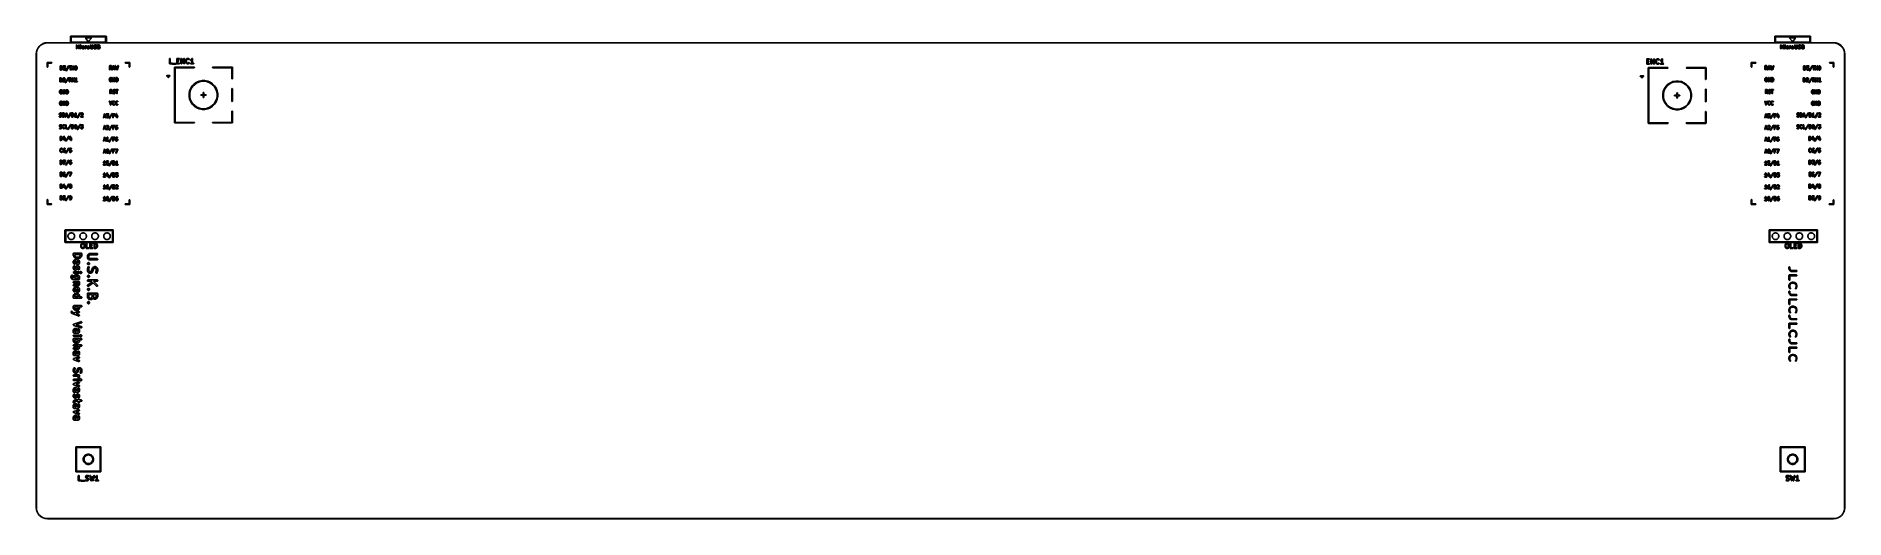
# Model space of a CAD drawing. Header units: millimetres. Extents: x 17 to 402, y -127 to -24.
import ezdxf

# ---------------------------------------------------------------- set-up
doc = ezdxf.new("R2010")
doc.units = ezdxf.units.MM
doc.header["$LTSCALE"] = 25.4
doc.layers.add('BLACK', color=7, linetype='CONTINUOUS')

msp = doc.modelspace()

# ---------------------------------------------------------------- linework, layer by layer
at = {"layer": 'BLACK', "linetype": 'Continuous'}
for p, q in [((16.69, -27.31), (16.82, -26.87)), ((16.87, -26.88), (16.74, -27.32)), ((16.82, -26.87), (16.83, -26.86)), ((16.82, -26.87), (16.82, -26.87)), ((16.83, -26.86), (17.04, -26.45)), ((16.83, -26.86), (16.83, -26.86)), ((17.09, -26.48), (16.87, -26.88)), ((17.04, -26.45), (17.04, -26.45)), ((17.04, -26.45), (17.04, -26.45)), ((17.04, -26.45), (17.04, -26.45)), ((17.04, -26.45), (17.05, -26.45)), ((17.05, -26.45), (17.34, -26.09)), ((17.05, -26.45), (17.05, -26.45)), ((17.38, -26.12), (17.09, -26.48)), ((17.34, -26.08), (17.7, -25.79)), ((17.34, -26.09), (17.34, -26.08)), ((17.34, -26.09), (17.34, -26.09)), ((17.34, -26.09), (17.34, -26.09)), ((17.34, -26.09), (17.34, -26.09)), ((17.34, -26.09), (17.34, -26.09)), ((17.73, -25.83), (17.38, -26.12)), ((17.7, -25.79), (17.7, -25.79)), ((17.7, -25.79), (17.7, -25.79)), ((17.7, -25.79), (17.7, -25.79)), ((17.7, -25.79), (17.7, -25.79)), ((17.7, -25.79), (17.71, -25.79)), ((17.71, -25.79), (18.12, -25.56)), ((18.14, -25.61), (17.73, -25.83)), ((18.12, -25.56), (18.56, -25.42)), ((18.12, -25.56), (18.12, -25.56)), ((18.12, -25.56), (18.12, -25.56)), ((18.12, -25.56), (18.12, -25.56)), ((18.58, -25.47), (18.14, -25.61)), ((18.56, -25.42), (18.56, -25.42)), ((18.56, -25.42), (18.57, -25.42)), ((18.57, -25.42), (19.03, -25.38)), ((18.57, -25.42), (18.57, -25.42)), ((19.03, -25.43), (18.58, -25.47)), ((19.03, -25.38), (19.03, -25.38)), ((19.03, -25.38), (19.03, -25.38)), ((19.03, -25.38), (19.03, -25.38)), ((19.03, -25.38), (19.05, -25.38)), ((19.05, -25.42), (19.03, -25.43)), ((19.05, -25.38), (19.05, -25.38)), ((19.05, -25.38), (400.05, -25.38)), ((400.05, -25.42), (19.05, -25.42)), ((23.96, -24.01), (23.97, -24)), ((23.96, -24.03), (23.96, -24.01)), ((23.96, -24.04), (23.96, -24.03)), ((23.96, -24.05), (23.96, -24.04)), ((23.96, -25.34), (23.96, -24.05)), ((23.96, -25.36), (23.96, -25.34)), ((23.96, -25.34), (23.96, -25.34)), ((23.96, -25.37), (23.96, -25.36)), ((23.97, -25.39), (23.96, -25.37)), ((23.97, -24), (23.98, -23.99)), ((23.98, -25.4), (23.97, -25.39)), ((23.98, -23.99), (23.99, -23.98)), ((23.99, -25.41), (23.98, -25.4)), ((23.99, -23.98), (24, -23.97)), ((24, -25.41), (23.99, -25.41)), ((24, -23.97), (24.02, -23.97)), ((24.02, -25.42), (24, -25.41)), ((24.02, -23.97), (24.03, -23.97)), ((24.03, -25.42), (24.02, -25.42)), ((24.03, -23.97), (24.03, -23.97)), ((24.03, -23.97), (24.03, -23.97)), ((24.03, -23.97), (31.53, -23.97)), ((31.53, -25.42), (24.03, -25.42)), ((24.03, -25.42), (24.03, -25.42)), ((24.03, -25.42), (24.03, -25.42)), ((24.11, -24.12), (24.11, -25.27)), ((31.46, -24.12), (24.11, -24.12)), ((24.11, -25.27), (31.46, -25.27)), ((25.22, -26.63), (25.22, -25.88)), ((25.22, -25.88), (25.22, -25.88)), ((25.22, -25.88), (25.23, -25.88)), ((25.23, -26.64), (25.22, -26.63)), ((25.23, -25.86), (25.23, -25.85)), ((25.23, -25.85), (25.23, -25.85)), ((25.23, -25.85), (25.24, -25.85)), ((25.23, -25.87), (25.23, -25.86)), ((25.23, -25.86), (25.23, -25.86)), ((25.23, -25.86), (25.23, -25.86)), ((25.23, -25.86), (25.23, -25.86)), ((25.23, -25.88), (25.23, -25.87)), ((25.23, -25.87), (25.23, -25.87)), ((25.23, -25.87), (25.23, -25.87)), ((25.23, -25.87), (25.23, -25.87)), ((25.23, -26.66), (25.23, -26.64)), ((25.23, -26.67), (25.23, -26.66)), ((25.24, -26.68), (25.23, -26.67)), ((25.24, -25.85), (25.24, -25.84)), ((25.24, -25.84), (25.24, -25.84)), ((25.24, -25.84), (25.24, -25.84)), ((25.24, -25.84), (25.25, -25.84)), ((25.24, -25.85), (25.24, -25.85)), ((25.25, -26.68), (25.24, -26.68)), ((25.25, -25.84), (25.25, -25.83)), ((25.25, -25.83), (25.25, -25.83)), ((25.25, -25.83), (25.25, -25.83)), ((25.25, -25.83), (25.26, -25.83)), ((25.26, -26.69), (25.25, -26.68)), ((25.26, -25.83), (25.26, -25.83)), ((25.26, -25.83), (25.26, -25.83)), ((25.26, -25.83), (25.26, -25.83)), ((25.26, -25.83), (25.27, -25.83)), ((25.27, -26.69), (25.26, -26.69)), ((25.27, -25.83), (25.27, -25.82)), ((25.27, -25.82), (25.27, -25.82)), ((25.27, -25.82), (25.27, -25.82)), ((25.27, -25.82), (25.28, -25.82)), ((25.28, -26.69), (25.27, -26.69)), ((25.28, -25.82), (25.28, -25.82)), ((25.28, -25.82), (25.28, -25.82)), ((25.28, -25.82), (25.29, -25.82)), ((25.3, -26.69), (25.28, -26.69)), ((25.29, -25.82), (25.29, -25.82)), ((25.29, -25.82), (25.29, -25.82)), ((25.29, -25.82), (25.3, -25.82)), ((25.3, -25.82), (25.3, -25.82)), ((25.3, -25.82), (25.3, -25.83)), ((25.3, -25.83), (25.31, -25.83)), ((25.31, -26.69), (25.3, -26.69)), ((25.31, -25.83), (25.31, -25.83)), ((25.31, -25.83), (25.31, -25.83)), ((25.31, -25.83), (25.31, -25.83)), ((25.31, -25.83), (25.32, -25.83)), ((25.32, -26.68), (25.31, -26.69)), ((25.32, -25.83), (25.32, -25.83)), ((25.32, -25.83), (25.32, -25.83)), ((25.32, -25.83), (25.32, -25.84)), ((25.32, -25.84), (25.33, -25.84)), ((25.33, -26.68), (25.32, -26.68)), ((25.33, -25.84), (25.33, -25.84)), ((25.33, -25.84), (25.33, -25.84)), ((25.33, -25.84), (25.33, -25.84)), ((25.33, -25.84), (25.33, -25.85)), ((25.33, -25.85), (25.33, -25.85)), ((25.33, -25.85), (25.33, -25.85)), ((25.33, -25.85), (25.34, -25.85)), ((25.34, -26.66), (25.33, -26.67)), ((25.33, -26.67), (25.33, -26.68)), ((25.34, -25.85), (25.34, -25.86)), ((25.34, -25.86), (25.53, -26.28)), ((25.48, -26.44), (25.34, -26.15)), ((25.34, -26.15), (25.34, -26.63)), ((25.34, -26.63), (25.34, -26.63)), ((25.34, -26.63), (25.34, -26.65)), ((25.34, -26.65), (25.34, -26.66)), ((25.48, -26.45), (25.48, -26.44)), ((25.49, -26.45), (25.48, -26.45)), ((25.48, -26.45), (25.48, -26.45)), ((25.49, -26.46), (25.49, -26.45)), ((25.49, -26.45), (25.49, -26.45)), ((25.5, -26.46), (25.49, -26.46)), ((25.49, -26.46), (25.49, -26.46)), ((25.49, -26.46), (25.49, -26.46)), ((25.49, -26.46), (25.49, -26.46)), ((25.5, -26.47), (25.5, -26.46)), ((25.51, -26.47), (25.5, -26.47)), ((25.5, -26.47), (25.5, -26.47)), ((25.5, -26.47), (25.5, -26.47)), ((25.51, -26.48), (25.51, -26.47)), ((25.51, -26.47), (25.51, -26.47)), ((25.51, -26.47), (25.51, -26.47)), ((25.52, -26.48), (25.51, -26.48)), ((25.53, -26.48), (25.52, -26.48)), ((25.52, -26.48), (25.52, -26.48)), ((25.52, -26.48), (25.52, -26.48)), ((25.53, -26.28), (25.73, -25.86)), ((25.54, -26.48), (25.53, -26.48)), ((25.53, -26.48), (25.53, -26.48)), ((25.53, -26.48), (25.53, -26.48)), ((25.53, -26.48), (25.53, -26.48)), ((25.55, -26.48), (25.54, -26.48)), ((25.54, -26.48), (25.54, -26.48)), ((25.54, -26.48), (25.54, -26.48)), ((25.56, -26.47), (25.55, -26.48)), ((25.55, -26.48), (25.55, -26.48)), ((25.55, -26.48), (25.55, -26.48)), ((25.55, -26.48), (25.55, -26.48)), ((25.57, -26.47), (25.56, -26.47)), ((25.56, -26.47), (25.56, -26.47)), ((25.56, -26.47), (25.56, -26.47)), ((25.58, -26.46), (25.57, -26.46)), ((25.57, -26.46), (25.57, -26.47)), ((25.57, -26.47), (25.57, -26.47)), ((25.57, -26.47), (25.57, -26.47)), ((25.57, -26.47), (25.57, -26.47)), ((25.59, -26.45), (25.58, -26.45)), ((25.58, -26.45), (25.58, -26.45)), ((25.58, -26.45), (25.58, -26.46)), ((25.58, -26.46), (25.58, -26.46)), ((25.58, -26.46), (25.58, -26.46)), ((25.72, -26.15), (25.59, -26.44)), ((25.59, -26.44), (25.59, -26.44)), ((25.59, -26.44), (25.59, -26.45)), ((25.59, -26.45), (25.59, -26.45)), ((25.72, -26.63), (25.72, -26.15)), ((25.73, -26.64), (25.72, -26.63)), ((25.73, -25.86), (25.73, -25.85)), ((25.73, -25.85), (25.74, -25.85)), ((25.73, -25.86), (25.73, -25.86)), ((25.73, -26.66), (25.73, -26.64)), ((25.73, -26.67), (25.73, -26.66)), ((25.74, -26.68), (25.73, -26.67)), ((25.74, -25.85), (25.74, -25.84)), ((25.74, -25.84), (25.74, -25.84)), ((25.74, -25.84), (25.74, -25.84)), ((25.74, -25.84), (25.74, -25.84)), ((25.74, -25.84), (25.75, -25.84)), ((25.74, -25.85), (25.74, -25.85)), ((25.74, -25.85), (25.74, -25.85)), ((25.75, -26.68), (25.74, -26.68)), ((25.75, -25.84), (25.75, -25.83)), ((25.75, -25.83), (25.75, -25.83)), ((25.75, -25.83), (25.75, -25.83)), ((25.75, -25.83), (25.76, -25.83)), ((25.76, -26.69), (25.75, -26.68)), ((25.76, -25.83), (25.76, -25.83)), ((25.76, -25.83), (25.76, -25.83)), ((25.76, -25.83), (25.76, -25.83)), ((25.76, -25.83), (25.77, -25.83)), ((25.77, -26.69), (25.76, -26.69)), ((25.77, -25.83), (25.77, -25.82)), ((25.77, -25.82), (25.77, -25.82)), ((25.77, -25.82), (25.78, -25.82)), ((25.78, -26.69), (25.77, -26.69)), ((25.78, -25.82), (25.78, -25.82)), ((25.78, -25.82), (25.79, -25.82)), ((25.8, -26.69), (25.78, -26.69)), ((25.79, -25.82), (25.79, -25.82)), ((25.79, -25.82), (25.79, -25.82)), ((25.79, -25.82), (25.8, -25.82)), ((25.79, -25.82), (25.79, -25.82)), ((25.8, -25.82), (25.8, -25.82)), ((25.8, -25.82), (25.8, -25.82)), ((25.8, -25.82), (25.8, -25.83)), ((25.8, -25.83), (25.81, -25.83)), ((25.81, -26.69), (25.8, -26.69)), ((25.81, -25.83), (25.81, -25.83)), ((25.81, -25.83), (25.81, -25.83)), ((25.81, -25.83), (25.81, -25.83)), ((25.81, -25.83), (25.82, -25.83)), ((25.82, -26.68), (25.81, -26.69)), ((25.82, -25.83), (25.82, -25.83)), ((25.82, -25.83), (25.82, -25.83)), ((25.82, -25.83), (25.82, -25.84)), ((25.82, -25.84), (25.83, -25.84)), ((25.83, -26.68), (25.82, -26.68)), ((25.83, -25.84), (25.83, -25.84)), ((25.83, -25.84), (25.83, -25.84)), ((25.83, -25.84), (25.83, -25.85)), ((25.83, -25.85), (25.83, -25.85)), ((25.83, -25.85), (25.84, -25.85)), ((25.84, -26.66), (25.83, -26.67)), ((25.83, -26.67), (25.83, -26.68)), ((25.84, -25.85), (25.84, -25.85)), ((25.84, -25.85), (25.84, -25.86)), ((25.84, -25.86), (25.84, -25.86)), ((25.84, -25.86), (25.84, -25.86)), ((25.84, -25.86), (25.84, -25.86)), ((25.84, -25.86), (25.84, -25.87)), ((25.84, -25.87), (25.84, -25.87)), ((25.84, -25.87), (25.84, -25.87)), ((25.84, -25.87), (25.84, -25.87)), ((25.84, -25.87), (25.84, -25.88)), ((25.84, -25.88), (25.84, -25.88)), ((25.84, -25.88), (25.84, -26.63)), ((25.84, -26.63), (25.84, -26.63)), ((25.84, -26.63), (25.84, -26.65)), ((25.84, -26.65), (25.84, -26.66)), ((26.05, -25.9), (26.05, -25.89)), ((26.05, -25.89), (26.06, -25.89)), ((26.05, -25.91), (26.05, -25.9)), ((26.05, -25.9), (26.05, -25.9)), ((26.05, -25.9), (26.05, -25.9)), ((26.05, -25.9), (26.05, -25.9)), ((26.05, -25.92), (26.05, -25.91)), ((26.05, -25.91), (26.05, -25.91)), ((26.05, -25.91), (26.05, -25.91)), ((26.05, -25.91), (26.05, -25.91)), ((26.05, -25.93), (26.05, -25.92)), ((26.05, -25.92), (26.05, -25.92)), ((26.05, -25.92), (26.05, -25.92)), ((26.05, -25.92), (26.05, -25.92)), ((26.05, -25.94), (26.05, -25.93)), ((26.05, -25.93), (26.05, -25.93)), ((26.05, -25.93), (26.05, -25.93)), ((26.05, -25.95), (26.05, -25.94)), ((26.05, -25.94), (26.05, -25.94)), ((26.05, -25.94), (26.05, -25.94)), ((26.05, -25.94), (26.05, -25.94)), ((26.06, -25.95), (26.05, -25.95)), ((26.06, -25.88), (26.1, -25.84)), ((26.06, -25.89), (26.06, -25.88)), ((26.06, -25.88), (26.06, -25.88)), ((26.06, -25.89), (26.06, -25.89)), ((26.06, -25.89), (26.06, -25.89)), ((26.06, -25.96), (26.06, -25.95)), ((26.06, -25.95), (26.06, -25.95)), ((26.06, -25.95), (26.06, -25.95)), ((26.1, -26), (26.06, -25.96)), ((26.06, -25.96), (26.06, -25.96)), ((26.06, -25.96), (26.06, -25.96)), ((26.06, -25.96), (26.06, -25.96)), ((26.06, -25.96), (26.06, -25.96)), ((26.06, -25.96), (26.06, -25.96)), ((26.08, -26.12), (26.09, -26.11)), ((26.08, -26.13), (26.08, -26.12)), ((26.08, -26.63), (26.08, -26.13)), ((26.08, -26.13), (26.08, -26.13)), ((26.08, -26.64), (26.08, -26.63)), ((26.09, -26.66), (26.08, -26.64)), ((26.09, -26.1), (26.1, -26.09)), ((26.09, -26.11), (26.09, -26.1)), ((26.09, -26.67), (26.09, -26.66)), ((26.1, -26.68), (26.09, -26.67)), ((26.1, -25.84), (26.11, -25.83)), ((26.1, -25.84), (26.1, -25.84)), ((26.1, -25.84), (26.1, -25.84)), ((26.1, -25.84), (26.1, -25.84)), ((26.1, -25.84), (26.1, -25.84)), ((26.1, -25.84), (26.1, -25.84)), ((26.1, -25.84), (26.1, -25.84)), ((26.1, -25.84), (26.1, -25.84)), ((26.1, -25.84), (26.1, -25.84)), ((26.11, -26), (26.1, -26)), ((26.1, -26), (26.1, -26)), ((26.1, -26.09), (26.11, -26.08)), ((26.11, -26.68), (26.1, -26.68)), ((26.11, -25.83), (26.11, -25.83)), ((26.11, -25.83), (26.11, -25.83)), ((26.11, -25.83), (26.11, -25.83)), ((26.11, -25.83), (26.11, -25.83)), ((26.11, -25.83), (26.11, -25.83)), ((26.11, -25.83), (26.12, -25.83)), ((26.11, -26.01), (26.11, -26)), ((26.11, -26), (26.11, -26)), ((26.11, -26), (26.11, -26)), ((26.11, -26), (26.11, -26)), ((26.11, -26), (26.11, -26)), ((26.12, -26.01), (26.11, -26.01)), ((26.11, -26.08), (26.12, -26.08)), ((26.12, -26.69), (26.11, -26.68)), ((26.12, -25.83), (26.12, -25.83)), ((26.12, -25.83), (26.12, -25.83)), ((26.12, -25.83), (26.12, -25.83)), ((26.12, -25.83), (26.12, -25.83)), ((26.12, -25.83), (26.13, -25.83)), ((26.13, -26.01), (26.12, -26.01)), ((26.12, -26.01), (26.12, -26.01)), ((26.12, -26.01), (26.12, -26.01)), ((26.12, -26.01), (26.12, -26.01)), ((26.12, -26.01), (26.12, -26.01)), ((26.12, -26.01), (26.12, -26.01)), ((26.12, -26.01), (26.12, -26.01)), ((26.12, -26.08), (26.13, -26.07)), ((26.13, -26.69), (26.12, -26.69)), ((26.13, -25.83), (26.13, -25.82)), ((26.13, -25.82), (26.13, -25.82)), ((26.13, -25.82), (26.13, -25.82)), ((26.13, -25.82), (26.13, -25.82)), ((26.13, -25.82), (26.13, -25.82)), ((26.13, -25.82), (26.14, -25.82)), ((26.14, -26.01), (26.13, -26.01)), ((26.13, -26.01), (26.13, -26.01)), ((26.13, -26.01), (26.13, -26.01)), ((26.13, -26.01), (26.13, -26.01)), ((26.13, -26.01), (26.13, -26.01)), ((26.13, -26.07), (26.14, -26.07)), ((26.14, -26.69), (26.13, -26.69)), ((26.14, -25.82), (26.14, -25.82)), ((26.14, -25.82), (26.15, -25.82)), ((26.14, -25.82), (26.14, -25.82)), ((26.14, -25.82), (26.14, -25.82)), ((26.14, -25.82), (26.14, -25.82)), ((26.14, -25.82), (26.14, -25.82)), ((26.15, -26.01), (26.14, -26.01)), ((26.14, -26.01), (26.14, -26.01)), ((26.14, -26.01), (26.14, -26.01)), ((26.14, -26.01), (26.14, -26.01)), ((26.14, -26.01), (26.14, -26.01)), ((26.14, -26.01), (26.14, -26.01)), ((26.14, -26.01), (26.14, -26.01)), ((26.14, -26.07), (26.15, -26.07)), ((26.15, -26.69), (26.14, -26.69)), ((26.15, -25.82), (26.15, -25.82)), ((26.15, -25.82), (26.15, -25.82)), ((26.15, -25.82), (26.15, -25.82)), ((26.15, -25.82), (26.15, -25.82)), ((26.15, -25.82), (26.15, -25.82)), ((26.15, -25.82), (26.15, -25.82)), ((26.15, -25.82), (26.16, -25.83)), ((26.16, -26.01), (26.15, -26.01)), ((26.15, -26.01), (26.15, -26.01)), ((26.15, -26.01), (26.15, -26.01)), ((26.15, -26.01), (26.15, -26.01)), ((26.15, -26.01), (26.15, -26.01)), ((26.15, -26.01), (26.15, -26.01)), ((26.15, -26.07), (26.17, -26.08)), ((26.16, -26.69), (26.15, -26.69)), ((26.16, -25.83), (26.16, -25.83)), ((26.16, -25.83), (26.17, -25.83)), ((26.17, -26.01), (26.16, -26.01)), ((26.16, -26.01), (26.16, -26.01)), ((26.16, -26.01), (26.16, -26.01)), ((26.16, -26.01), (26.16, -26.01)), ((26.16, -26.01), (26.16, -26.01)), ((26.16, -26.01), (26.16, -26.01)), ((26.17, -26.68), (26.16, -26.69)), ((26.17, -25.83), (26.17, -25.83)), ((26.17, -25.83), (26.17, -25.83)), ((26.17, -25.83), (26.17, -25.83)), ((26.17, -25.83), (26.17, -25.83)), ((26.17, -25.83), (26.17, -25.83)), ((26.17, -25.83), (26.17, -25.83)), ((26.17, -25.83), (26.18, -25.83)), ((26.18, -26), (26.17, -26)), ((26.17, -26), (26.17, -26)), ((26.17, -26), (26.17, -26)), ((26.17, -26), (26.17, -26)), ((26.17, -26), (26.17, -26)), ((26.17, -26), (26.17, -26.01)), ((26.17, -26.08), (26.18, -26.08)), ((26.18, -26.68), (26.17, -26.68)), ((26.18, -25.83), (26.18, -25.83)), ((26.18, -25.83), (26.18, -25.83)), ((26.18, -25.83), (26.18, -25.83)), ((26.18, -25.83), (26.18, -25.83)), ((26.18, -25.83), (26.18, -25.84)), ((26.18, -25.84), (26.18, -25.84)), ((26.18, -25.84), (26.22, -25.88)), ((26.22, -25.96), (26.18, -26)), ((26.18, -26), (26.18, -26)), ((26.18, -26), (26.18, -26)), ((26.18, -26), (26.18, -26)), ((26.18, -26), (26.18, -26)), ((26.18, -26), (26.18, -26)), ((26.18, -26), (26.18, -26)), ((26.18, -26), (26.18, -26)), ((26.18, -26), (26.18, -26)), ((26.18, -26.08), (26.18, -26.09)), ((26.18, -26.09), (26.19, -26.1)), ((26.19, -26.67), (26.18, -26.68)), ((26.19, -26.1), (26.2, -26.11)), ((26.2, -26.66), (26.19, -26.67)), ((26.2, -26.11), (26.2, -26.12)), ((26.2, -26.12), (26.2, -26.13)), ((26.2, -26.13), (26.2, -26.63)), ((26.2, -26.63), (26.2, -26.63)), ((26.2, -26.63), (26.2, -26.65)), ((26.2, -26.65), (26.2, -26.66)), ((26.22, -25.88), (26.22, -25.88)), ((26.22, -25.88), (26.22, -25.88)), ((26.22, -25.88), (26.22, -25.88)), ((26.22, -25.88), (26.22, -25.88)), ((26.22, -25.88), (26.22, -25.88)), ((26.22, -25.88), (26.23, -25.89)), ((26.23, -25.95), (26.22, -25.96)), ((26.22, -25.96), (26.22, -25.96)), ((26.23, -25.89), (26.23, -25.89)), ((26.23, -25.89), (26.23, -25.89)), ((26.23, -25.89), (26.23, -25.89)), ((26.23, -25.89), (26.23, -25.9)), ((26.23, -25.9), (26.23, -25.9)), ((26.23, -25.9), (26.23, -25.9)), ((26.23, -25.9), (26.23, -25.9)), ((26.23, -25.9), (26.24, -25.91)), ((26.24, -25.93), (26.23, -25.94)), ((26.23, -25.94), (26.23, -25.94)), ((26.23, -25.94), (26.23, -25.94)), ((26.23, -25.94), (26.23, -25.94)), ((26.23, -25.94), (26.23, -25.95)), ((26.23, -25.95), (26.23, -25.95)), ((26.23, -25.95), (26.23, -25.95)), ((26.23, -25.95), (26.23, -25.95)), ((26.24, -25.91), (26.24, -25.91)), ((26.24, -25.91), (26.24, -25.91)), ((26.24, -25.91), (26.24, -25.91)), ((26.24, -25.91), (26.24, -25.92)), ((26.24, -25.92), (26.24, -25.92)), ((26.24, -25.92), (26.24, -25.92)), ((26.24, -25.92), (26.24, -25.93)), ((26.24, -25.93), (26.24, -25.93)), ((26.24, -25.93), (26.24, -25.93)), ((26.24, -25.93), (26.24, -25.93)), ((26.4, -26.27), (26.4, -26.26)), ((26.4, -26.26), (26.41, -26.26)), ((26.4, -26.28), (26.4, -26.27)), ((26.4, -26.27), (26.4, -26.27)), ((26.4, -26.27), (26.4, -26.27)), ((26.4, -26.49), (26.4, -26.28)), ((26.4, -26.28), (26.4, -26.28)), ((26.4, -26.5), (26.4, -26.49)), ((26.4, -26.49), (26.4, -26.49)), ((26.4, -26.49), (26.4, -26.49)), ((26.41, -26.5), (26.4, -26.5)), ((26.4, -26.5), (26.4, -26.5)), ((26.41, -26.25), (26.45, -26.18)), ((26.41, -26.26), (26.41, -26.25)), ((26.41, -26.25), (26.41, -26.25)), ((26.41, -26.25), (26.41, -26.25)), ((26.41, -26.26), (26.41, -26.26)), ((26.41, -26.26), (26.41, -26.26)), ((26.41, -26.51), (26.41, -26.5)), ((26.41, -26.52), (26.41, -26.51)), ((26.41, -26.51), (26.41, -26.51)), ((26.41, -26.51), (26.41, -26.51)), ((26.41, -26.51), (26.41, -26.51)), ((26.45, -26.59), (26.41, -26.52)), ((26.41, -26.52), (26.41, -26.52)), ((26.45, -26.17), (26.45, -26.16)), ((26.45, -26.16), (26.46, -26.16)), ((26.45, -26.18), (26.45, -26.17)), ((26.45, -26.17), (26.45, -26.17)), ((26.45, -26.17), (26.45, -26.17)), ((26.45, -26.17), (26.45, -26.17)), ((26.45, -26.18), (26.45, -26.18)), ((26.45, -26.6), (26.45, -26.59)), ((26.45, -26.59), (26.45, -26.59)), ((26.45, -26.59), (26.45, -26.59)), ((26.46, -26.6), (26.45, -26.6)), ((26.45, -26.6), (26.45, -26.6)), ((26.45, -26.6), (26.45, -26.6)), ((26.46, -26.16), (26.49, -26.13)), ((26.49, -26.64), (26.46, -26.6)), ((26.46, -26.6), (26.46, -26.6)), ((26.49, -26.13), (26.5, -26.12)), ((26.49, -26.13), (26.49, -26.13)), ((26.5, -26.64), (26.49, -26.64)), ((26.49, -26.64), (26.49, -26.64)), ((26.5, -26.12), (26.5, -26.12)), ((26.5, -26.12), (26.5, -26.12)), ((26.5, -26.12), (26.5, -26.12)), ((26.5, -26.12), (26.51, -26.12)), ((26.5, -26.65), (26.5, -26.64)), ((26.51, -26.65), (26.5, -26.65)), ((26.5, -26.65), (26.5, -26.65)), ((26.5, -26.65), (26.5, -26.65)), ((26.51, -26.12), (26.58, -26.08)), ((26.51, -26.12), (26.51, -26.12)), ((26.58, -26.69), (26.51, -26.65)), ((26.51, -26.65), (26.51, -26.65)), ((26.55, -26.24), (26.52, -26.29)), ((26.52, -26.29), (26.52, -26.48)), ((26.52, -26.48), (26.55, -26.53)), ((26.57, -26.22), (26.55, -26.24)), ((26.55, -26.53), (26.57, -26.55)), ((26.62, -26.19), (26.57, -26.22)), ((26.57, -26.55), (26.62, -26.57)), ((26.58, -26.08), (26.58, -26.08)), ((26.58, -26.08), (26.58, -26.08)), ((26.58, -26.08), (26.58, -26.08)), ((26.58, -26.08), (26.59, -26.08)), ((26.59, -26.69), (26.58, -26.69)), ((26.58, -26.69), (26.58, -26.69)), ((26.58, -26.69), (26.58, -26.69)), ((26.59, -26.08), (26.59, -26.07)), ((26.59, -26.07), (26.59, -26.07)), ((26.59, -26.07), (26.59, -26.07)), ((26.59, -26.07), (26.6, -26.07)), ((26.6, -26.69), (26.59, -26.69)), ((26.59, -26.69), (26.59, -26.69)), ((26.59, -26.69), (26.59, -26.69)), ((26.59, -26.69), (26.59, -26.69)), ((26.6, -26.07), (26.6, -26.07)), ((26.6, -26.07), (26.6, -26.07)), ((26.6, -26.07), (26.61, -26.07)), ((26.61, -26.69), (26.6, -26.69)), ((26.6, -26.69), (26.6, -26.69)), ((26.6, -26.69), (26.6, -26.69)), ((26.61, -26.07), (26.75, -26.07)), ((26.75, -26.69), (26.61, -26.69)), ((26.61, -26.69), (26.61, -26.69)), ((26.74, -26.19), (26.62, -26.19)), ((26.62, -26.57), (26.74, -26.57)), ((26.79, -26.22), (26.74, -26.19)), ((26.74, -26.57), (26.79, -26.54)), ((26.75, -26.07), (26.75, -26.07)), ((26.75, -26.07), (26.75, -26.07)), ((26.75, -26.07), (26.76, -26.07)), ((26.75, -26.07), (26.75, -26.07)), ((26.76, -26.69), (26.75, -26.69)), ((26.75, -26.69), (26.75, -26.69)), ((26.75, -26.69), (26.75, -26.69)), ((26.76, -26.07), (26.76, -26.07)), ((26.76, -26.07), (26.76, -26.07)), ((26.76, -26.07), (26.76, -26.08)), ((26.76, -26.08), (26.77, -26.08)), ((26.77, -26.69), (26.76, -26.69)), ((26.76, -26.69), (26.76, -26.69)), ((26.76, -26.69), (26.76, -26.69)), ((26.76, -26.69), (26.76, -26.69)), ((26.77, -26.08), (26.77, -26.08)), ((26.77, -26.08), (26.77, -26.08)), ((26.77, -26.08), (26.78, -26.08)), ((26.78, -26.69), (26.77, -26.69)), ((26.77, -26.69), (26.77, -26.69)), ((26.77, -26.69), (26.77, -26.69)), ((26.78, -26.08), (26.85, -26.12)), ((26.85, -26.65), (26.78, -26.69)), ((26.78, -26.69), (26.78, -26.69)), ((26.8, -26.23), (26.79, -26.22)), ((26.79, -26.54), (26.79, -26.54)), ((26.79, -26.54), (26.81, -26.54)), ((26.82, -26.23), (26.8, -26.23)), ((26.81, -26.54), (26.82, -26.54)), ((26.83, -26.23), (26.82, -26.23)), ((26.82, -26.54), (26.83, -26.54)), ((26.84, -26.23), (26.83, -26.23)), ((26.83, -26.54), (26.84, -26.54)), ((26.85, -26.22), (26.84, -26.23)), ((26.84, -26.54), (26.85, -26.55)), ((26.85, -26.12), (26.85, -26.12)), ((26.85, -26.12), (26.86, -26.12)), ((26.86, -26.21), (26.85, -26.22)), ((26.85, -26.55), (26.86, -26.55)), ((26.86, -26.64), (26.85, -26.65)), ((26.86, -26.12), (26.87, -26.13)), ((26.87, -26.21), (26.86, -26.21)), ((26.86, -26.55), (26.87, -26.56)), ((26.87, -26.64), (26.86, -26.64)), ((26.87, -26.13), (26.87, -26.14)), ((26.87, -26.14), (26.88, -26.15)), ((26.88, -26.19), (26.87, -26.2)), ((26.87, -26.2), (26.87, -26.21)), ((26.87, -26.56), (26.87, -26.57)), ((26.87, -26.57), (26.88, -26.58)), ((26.88, -26.62), (26.87, -26.63)), ((26.87, -26.63), (26.87, -26.64)), ((26.88, -26.15), (26.88, -26.16)), ((26.88, -26.16), (26.88, -26.17)), ((26.88, -26.17), (26.88, -26.19)), ((26.88, -26.58), (26.88, -26.59)), ((26.88, -26.59), (26.88, -26.6)), ((26.88, -26.6), (26.88, -26.62)), ((27.08, -26.12), (27.09, -26.11)), ((27.08, -26.13), (27.08, -26.12)), ((27.08, -26.63), (27.08, -26.13)), ((27.08, -26.13), (27.08, -26.13)), ((27.08, -26.64), (27.08, -26.63)), ((27.09, -26.66), (27.08, -26.64)), ((27.09, -26.1), (27.1, -26.09)), ((27.09, -26.11), (27.09, -26.1)), ((27.09, -26.67), (27.09, -26.66)), ((27.1, -26.68), (27.09, -26.67)), ((27.1, -26.09), (27.11, -26.08)), ((27.11, -26.68), (27.1, -26.68)), ((27.11, -26.08), (27.12, -26.08)), ((27.12, -26.69), (27.11, -26.68)), ((27.12, -26.08), (27.13, -26.07)), ((27.13, -26.69), (27.12, -26.69)), ((27.13, -26.07), (27.14, -26.07)), ((27.14, -26.69), (27.13, -26.69)), ((27.14, -26.07), (27.15, -26.07)), ((27.15, -26.69), (27.14, -26.69)), ((27.15, -26.07), (27.17, -26.08)), ((27.16, -26.69), (27.15, -26.69)), ((27.17, -26.68), (27.16, -26.69)), ((27.17, -26.08), (27.18, -26.08)), ((27.18, -26.68), (27.17, -26.68)), ((27.18, -26.08), (27.18, -26.09)), ((27.18, -26.09), (27.19, -26.1)), ((27.19, -26.67), (27.18, -26.68)), ((27.19, -26.1), (27.2, -26.11)), ((27.2, -26.66), (27.19, -26.67)), ((27.2, -26.11), (27.26, -26.08)), ((27.23, -26.24), (27.2, -26.29)), ((27.2, -26.29), (27.2, -26.63)), ((27.2, -26.63), (27.2, -26.63)), ((27.2, -26.63), (27.2, -26.65)), ((27.2, -26.65), (27.2, -26.66)), ((27.21, -24.37), (27.21, -24.36)), ((27.21, -24.36), (27.21, -24.36)), ((27.21, -24.36), (27.22, -24.36)), ((27.21, -24.38), (27.21, -24.37)), ((27.21, -24.37), (27.21, -24.37)), ((27.21, -24.37), (27.21, -24.37)), ((27.21, -24.39), (27.21, -24.38)), ((27.21, -24.38), (27.21, -24.38)), ((27.21, -24.38), (27.21, -24.38)), ((27.21, -24.4), (27.21, -24.39)), ((27.21, -24.39), (27.21, -24.39)), ((27.21, -24.41), (27.21, -24.4)), ((27.21, -24.4), (27.21, -24.4)), ((27.21, -24.4), (27.21, -24.4)), ((27.21, -24.42), (27.21, -24.41)), ((27.21, -24.41), (27.21, -24.41)), ((27.21, -24.41), (27.21, -24.41)), ((27.21, -24.43), (27.21, -24.42)), ((27.21, -24.42), (27.21, -24.42)), ((27.21, -24.42), (27.21, -24.42)), ((27.22, -24.43), (27.21, -24.43)), ((27.22, -24.35), (27.22, -24.34)), ((27.22, -24.34), (27.23, -24.34)), ((27.22, -24.36), (27.22, -24.35)), ((27.22, -24.35), (27.22, -24.35)), ((27.22, -24.35), (27.22, -24.35)), ((27.22, -24.44), (27.22, -24.43)), ((27.72, -25.09), (27.22, -24.44)), ((27.22, -24.44), (27.22, -24.44)), ((27.23, -24.34), (27.24, -24.33)), ((27.23, -24.34), (27.23, -24.34)), ((27.23, -24.34), (27.23, -24.34)), ((27.25, -26.22), (27.23, -26.24)), ((27.24, -24.33), (27.24, -24.33)), ((27.24, -24.33), (27.24, -24.33)), ((27.24, -24.33), (27.24, -24.33)), ((27.24, -24.33), (27.25, -24.33)), ((27.25, -24.33), (27.25, -24.32)), ((27.25, -24.32), (27.26, -24.32)), ((27.25, -24.33), (27.25, -24.33)), ((27.3, -26.19), (27.25, -26.22)), ((27.26, -24.32), (27.26, -24.32)), ((27.26, -24.32), (27.26, -24.32)), ((27.26, -24.32), (27.27, -24.32)), ((27.26, -26.08), (27.26, -26.08)), ((27.26, -26.08), (27.26, -26.08)), ((27.26, -26.08), (27.26, -26.08)), ((27.26, -26.08), (27.27, -26.08)), ((27.27, -24.32), (27.27, -24.32)), ((27.27, -24.32), (27.28, -24.32)), ((27.27, -26.08), (27.27, -26.07)), ((27.27, -26.07), (27.27, -26.07)), ((27.27, -26.07), (27.27, -26.07)), ((27.27, -26.07), (27.28, -26.07)), ((27.28, -24.32), (27.28, -24.32)), ((27.28, -24.32), (28.28, -24.32)), ((27.28, -26.07), (27.28, -26.07)), ((27.28, -26.07), (27.28, -26.07)), ((27.28, -26.07), (27.28, -26.07)), ((27.28, -26.07), (27.36, -26.07)), ((27.36, -26.19), (27.3, -26.19)), ((27.36, -26.07), (27.37, -26.07)), ((27.36, -26.07), (27.36, -26.07)), ((27.37, -26.19), (27.36, -26.19)), ((27.37, -26.07), (27.38, -26.08)), ((27.38, -26.19), (27.37, -26.19)), ((27.38, -26.08), (27.39, -26.08)), ((27.39, -26.18), (27.38, -26.19)), ((27.39, -26.08), (27.4, -26.09)), ((27.4, -26.18), (27.39, -26.18)), ((27.4, -26.09), (27.41, -26.1)), ((27.41, -26.17), (27.4, -26.18)), ((27.41, -26.1), (27.41, -26.11)), ((27.41, -26.11), (27.42, -26.12)), ((27.42, -26.13), (27.41, -26.14)), ((27.41, -26.14), (27.41, -26.16)), ((27.41, -26.16), (27.41, -26.17)), ((27.42, -26.12), (27.42, -26.13)), ((27.51, -26.26), (27.52, -26.25)), ((27.51, -26.27), (27.51, -26.26)), ((27.51, -26.26), (27.51, -26.26)), ((27.51, -26.26), (27.51, -26.26)), ((27.51, -26.26), (27.51, -26.26)), ((27.51, -26.28), (27.51, -26.27)), ((27.51, -26.27), (27.51, -26.27)), ((27.51, -26.27), (27.51, -26.27)), ((27.51, -26.49), (27.51, -26.28)), ((27.51, -26.28), (27.51, -26.28)), ((27.51, -26.5), (27.51, -26.49)), ((27.51, -26.49), (27.51, -26.49)), ((27.51, -26.49), (27.51, -26.49)), ((27.51, -26.51), (27.51, -26.5)), ((27.51, -26.5), (27.51, -26.5)), ((27.51, -26.5), (27.51, -26.5)), ((27.52, -26.51), (27.51, -26.51)), ((27.51, -26.51), (27.51, -26.51)), ((27.52, -26.25), (27.55, -26.18)), ((27.52, -26.25), (27.52, -26.25)), ((27.52, -26.25), (27.52, -26.25)), ((27.52, -26.52), (27.52, -26.51)), ((27.52, -26.51), (27.52, -26.51)), ((27.55, -26.59), (27.52, -26.52)), ((27.52, -26.52), (27.52, -26.52)), ((27.55, -26.18), (27.55, -26.17)), ((27.55, -26.17), (27.56, -26.17)), ((27.55, -26.18), (27.55, -26.18)), ((27.56, -26.59), (27.55, -26.59)), ((27.55, -26.59), (27.55, -26.59)), ((27.56, -26.16), (27.6, -26.13)), ((27.56, -26.17), (27.56, -26.16)), ((27.56, -26.16), (27.56, -26.16)), ((27.56, -26.17), (27.56, -26.17)), ((27.56, -26.17), (27.56, -26.17)), ((27.56, -26.6), (27.56, -26.59)), ((27.6, -26.64), (27.56, -26.6)), ((27.56, -26.6), (27.56, -26.6)), ((27.56, -26.6), (27.56, -26.6)), ((27.56, -26.6), (27.56, -26.6)), ((27.56, -26.6), (27.56, -26.6)), ((27.6, -26.13), (27.6, -26.12)), ((27.6, -26.12), (27.61, -26.12)), ((27.6, -26.13), (27.6, -26.13)), ((27.61, -26.65), (27.6, -26.64)), ((27.6, -26.64), (27.6, -26.64)), ((27.6, -26.64), (27.6, -26.64)), ((27.61, -26.12), (27.61, -26.12)), ((27.61, -26.12), (27.61, -26.12)), ((27.61, -26.12), (27.61, -26.12)), ((27.61, -26.12), (27.62, -26.12)), ((27.62, -26.65), (27.61, -26.65)), ((27.61, -26.65), (27.61, -26.65)), ((27.61, -26.65), (27.61, -26.65)), ((27.61, -26.65), (27.61, -26.65)), ((27.62, -26.12), (27.69, -26.08)), ((27.69, -26.69), (27.62, -26.65)), ((27.66, -26.24), (27.63, -26.29)), ((27.63, -26.29), (27.63, -26.48)), ((27.63, -26.48), (27.66, -26.53)), ((27.68, -26.22), (27.66, -26.24)), ((27.66, -26.53), (27.68, -26.55)), ((27.73, -26.19), (27.68, -26.22)), ((27.68, -26.55), (27.73, -26.57)), ((27.69, -26.08), (27.7, -26.07)), ((27.69, -26.08), (27.69, -26.08)), ((27.69, -26.08), (27.69, -26.08)), ((27.69, -26.08), (27.69, -26.08)), ((27.69, -26.08), (27.69, -26.08)), ((27.7, -26.69), (27.69, -26.69)), ((27.69, -26.69), (27.69, -26.69)), ((27.69, -26.69), (27.69, -26.69)), ((27.69, -26.69), (27.69, -26.69)), ((27.7, -26.07), (27.7, -26.07)), ((27.7, -26.07), (27.7, -26.07)), ((27.7, -26.07), (27.71, -26.07)), ((27.71, -26.69), (27.7, -26.69)), ((27.7, -26.69), (27.7, -26.69)), ((27.7, -26.69), (27.7, -26.69)), ((27.71, -26.07), (27.71, -26.07)), ((27.71, -26.07), (27.71, -26.07)), ((27.71, -26.07), (27.71, -26.07)), ((27.71, -26.07), (27.82, -26.07)), ((27.82, -26.69), (27.71, -26.69)), ((27.71, -26.69), (27.71, -26.69)), ((27.71, -26.69), (27.71, -26.69)), ((27.71, -26.69), (27.71, -26.69)), ((27.71, -26.69), (27.71, -26.69)), ((27.73, -25.1), (27.72, -25.09)), ((27.72, -25.09), (27.72, -25.09)), ((27.74, -25.1), (27.73, -25.1)), ((27.73, -25.1), (27.73, -25.1)), ((27.73, -25.1), (27.73, -25.1)), ((27.81, -26.19), (27.73, -26.19)), ((27.73, -26.57), (27.81, -26.57)), ((27.74, -25.11), (27.74, -25.1)), ((27.75, -25.11), (27.74, -25.11)), ((27.74, -25.11), (27.74, -25.11)), ((27.76, -25.12), (27.75, -25.11)), ((27.75, -25.11), (27.75, -25.11)), ((27.75, -25.11), (27.75, -25.11)), ((27.77, -25.12), (27.76, -25.12)), ((27.76, -25.12), (27.76, -25.12)), ((27.76, -25.12), (27.76, -25.12)), ((27.78, -25.12), (27.77, -25.12)), ((27.77, -25.12), (27.77, -25.12)), ((27.77, -25.12), (27.77, -25.12)), ((27.78, -24.92), (27.78, -24.92)), ((27.78, -24.92), (27.78, -24.92)), ((27.78, -24.92), (27.78, -24.92)), ((27.79, -25.12), (27.78, -25.12)), ((27.78, -25.12), (27.78, -25.12)), ((27.8, -25.12), (27.79, -25.12)), ((27.79, -25.12), (27.79, -25.12)), ((27.79, -25.12), (27.79, -25.12)), ((27.81, -25.12), (27.8, -25.12)), ((27.8, -25.12), (27.8, -25.12)), ((27.8, -25.12), (27.8, -25.12)), ((27.82, -25.11), (27.81, -25.11)), ((27.81, -25.11), (27.81, -25.11)), ((27.81, -25.11), (27.81, -25.12)), ((27.86, -26.22), (27.81, -26.19)), ((27.81, -26.57), (27.86, -26.55)), ((27.83, -25.1), (27.82, -25.11)), ((27.82, -25.11), (27.82, -25.11)), ((27.82, -25.11), (27.82, -25.11)), ((27.82, -26.07), (27.82, -26.07)), ((27.82, -26.07), (27.82, -26.07)), ((27.82, -26.07), (27.83, -26.07)), ((27.82, -26.07), (27.82, -26.07)), ((27.83, -26.69), (27.82, -26.69)), ((27.82, -26.69), (27.82, -26.69)), ((27.82, -26.69), (27.82, -26.69)), ((27.84, -25.09), (27.83, -25.1)), ((27.83, -25.1), (27.83, -25.1)), ((27.83, -25.1), (27.83, -25.1)), ((27.83, -25.1), (27.83, -25.1)), ((27.83, -26.07), (27.83, -26.07)), ((27.83, -26.07), (27.83, -26.07)), ((27.83, -26.07), (27.84, -26.08)), ((27.84, -26.69), (27.83, -26.69)), ((27.83, -26.69), (27.83, -26.69)), ((27.83, -26.69), (27.83, -26.69)), ((28.34, -24.44), (27.84, -25.09)), ((27.84, -25.09), (27.84, -25.09)), ((27.84, -26.08), (27.84, -26.08)), ((27.84, -26.08), (27.84, -26.08)), ((27.84, -26.08), (27.85, -26.08)), ((27.85, -26.69), (27.84, -26.69)), ((27.84, -26.69), (27.84, -26.69)), ((27.84, -26.69), (27.84, -26.69)), ((27.85, -26.08), (27.85, -26.08)), ((27.85, -26.08), (27.92, -26.12)), ((27.92, -26.65), (27.85, -26.69)), ((27.85, -26.69), (27.85, -26.69)), ((27.85, -26.69), (27.85, -26.69)), ((27.88, -26.24), (27.86, -26.22)), ((27.86, -26.55), (27.88, -26.53)), ((27.9, -26.29), (27.88, -26.24)), ((27.88, -26.53), (27.9, -26.48)), ((27.9, -26.48), (27.9, -26.29)), ((27.92, -26.12), (27.92, -26.12)), ((27.92, -26.12), (27.92, -26.12)), ((27.92, -26.12), (27.93, -26.12)), ((27.93, -26.65), (27.92, -26.65)), ((27.92, -26.65), (27.92, -26.65)), ((27.92, -26.65), (27.92, -26.65)), ((27.93, -26.12), (27.93, -26.12)), ((27.93, -26.12), (27.93, -26.12)), ((27.93, -26.12), (27.93, -26.12)), ((27.93, -26.12), (27.93, -26.13)), ((27.93, -26.13), (27.97, -26.16)), ((27.97, -26.6), (27.93, -26.64)), ((27.93, -26.64), (27.93, -26.64)), ((27.93, -26.64), (27.93, -26.64)), ((27.93, -26.64), (27.93, -26.64)), ((27.93, -26.64), (27.93, -26.65)), ((27.97, -26.16), (27.97, -26.16)), ((27.97, -26.16), (27.97, -26.17)), ((27.97, -26.17), (27.98, -26.17)), ((27.98, -26.6), (27.97, -26.6)), ((27.97, -26.6), (27.97, -26.6)), ((27.97, -26.6), (27.97, -26.6)), ((27.98, -26.17), (27.98, -26.17)), ((27.98, -26.17), (27.98, -26.17)), ((27.98, -26.17), (27.98, -26.17)), ((27.98, -26.17), (27.98, -26.18)), ((27.98, -26.18), (28.02, -26.25)), ((28.02, -26.52), (27.98, -26.59)), ((27.98, -26.59), (27.98, -26.59)), ((27.98, -26.59), (27.98, -26.59)), ((27.98, -26.59), (27.98, -26.6)), ((27.98, -26.6), (27.98, -26.6)), ((28.02, -26.25), (28.02, -26.25)), ((28.02, -26.25), (28.02, -26.25)), ((28.02, -26.25), (28.02, -26.25)), ((28.02, -26.25), (28.02, -26.26)), ((28.02, -26.26), (28.02, -26.26)), ((28.02, -26.26), (28.02, -26.26)), ((28.02, -26.26), (28.02, -26.26)), ((28.02, -26.26), (28.02, -26.27)), ((28.02, -26.27), (28.02, -26.27)), ((28.02, -26.27), (28.02, -26.27)), ((28.02, -26.27), (28.02, -26.28)), ((28.02, -26.28), (28.02, -26.49)), ((28.02, -26.49), (28.02, -26.49)), ((28.02, -26.49), (28.02, -26.49)), ((28.02, -26.49), (28.02, -26.49)), ((28.02, -26.49), (28.02, -26.5)), ((28.02, -26.5), (28.02, -26.5)), ((28.02, -26.5), (28.02, -26.5)), ((28.02, -26.5), (28.02, -26.51)), ((28.02, -26.51), (28.02, -26.51)), ((28.02, -26.51), (28.02, -26.51)), ((28.02, -26.51), (28.02, -26.52)), ((28.02, -26.52), (28.02, -26.52)), ((28.22, -25.88), (28.23, -25.87)), ((28.22, -26.49), (28.22, -25.88)), ((28.22, -25.88), (28.22, -25.88)), ((28.23, -26.5), (28.22, -26.49)), ((28.22, -26.49), (28.22, -26.49)), ((28.22, -26.49), (28.22, -26.49)), ((28.23, -25.86), (28.24, -25.85)), ((28.23, -25.87), (28.23, -25.86)), ((28.23, -26.51), (28.23, -26.5)), ((28.23, -26.5), (28.23, -26.5)), ((28.23, -26.5), (28.23, -26.5)), ((28.23, -26.52), (28.23, -26.51)), ((28.23, -26.51), (28.23, -26.51)), ((28.23, -26.51), (28.23, -26.51)), ((28.23, -26.51), (28.23, -26.51)), ((28.27, -26.59), (28.23, -26.52)), ((28.23, -26.52), (28.23, -26.52)), ((28.24, -25.84), (28.25, -25.83)), ((28.24, -25.85), (28.24, -25.84)), ((28.25, -25.83), (28.26, -25.83)), ((28.26, -25.83), (28.27, -25.82)), ((28.27, -25.82), (28.29, -25.82)), ((28.27, -26.6), (28.27, -26.59)), ((28.27, -26.59), (28.27, -26.59)), ((28.27, -26.59), (28.27, -26.59)), ((28.28, -26.6), (28.27, -26.6)), ((28.27, -26.6), (28.27, -26.6)), ((28.28, -24.32), (28.29, -24.32)), ((28.31, -26.64), (28.28, -26.6)), ((28.28, -26.6), (28.28, -26.6)), ((28.28, -26.6), (28.28, -26.6)), ((28.29, -24.32), (28.3, -24.32)), ((28.29, -24.32), (28.29, -24.32)), ((28.29, -25.82), (28.3, -25.82)), ((28.3, -24.32), (28.3, -24.32)), ((28.3, -24.32), (28.3, -24.32)), ((28.3, -24.32), (28.31, -24.32)), ((28.3, -25.82), (28.31, -25.83)), ((28.31, -24.32), (28.31, -24.32)), ((28.31, -24.32), (28.31, -24.33)), ((28.31, -24.33), (28.31, -24.33)), ((28.31, -24.33), (28.32, -24.33)), ((28.31, -25.83), (28.32, -25.83)), ((28.32, -26.64), (28.31, -26.64)), ((28.32, -24.33), (28.32, -24.33)), ((28.32, -24.33), (28.33, -24.33)), ((28.32, -25.83), (28.33, -25.84)), ((28.32, -26.65), (28.32, -26.64)), ((28.32, -26.64), (28.32, -26.64)), ((28.33, -26.65), (28.32, -26.65)), ((28.32, -26.65), (28.32, -26.65)), ((28.33, -24.33), (28.33, -24.33)), ((28.33, -24.33), (28.33, -24.34)), ((28.33, -24.34), (28.33, -24.34)), ((28.33, -24.34), (28.34, -24.34)), ((28.33, -25.84), (28.33, -25.85)), ((28.33, -25.85), (28.34, -25.86)), ((28.4, -26.69), (28.33, -26.65)), ((28.33, -26.65), (28.33, -26.65)), ((28.33, -26.65), (28.33, -26.65)), ((28.34, -24.34), (28.34, -24.34)), ((28.34, -24.34), (28.34, -24.35)), ((28.34, -24.35), (28.34, -24.35)), ((28.34, -24.35), (28.35, -24.35)), ((28.35, -24.43), (28.34, -24.44)), ((28.34, -24.44), (28.34, -24.44)), ((28.34, -25.86), (28.34, -25.87)), ((28.34, -25.87), (28.34, -25.88)), ((28.34, -25.88), (28.34, -26.48)), ((28.34, -26.48), (28.37, -26.53)), ((28.35, -24.35), (28.35, -24.36)), ((28.35, -24.36), (28.35, -24.36)), ((28.35, -24.36), (28.35, -24.36)), ((28.35, -24.36), (28.35, -24.37)), ((28.35, -24.37), (28.35, -24.37)), ((28.35, -24.37), (28.35, -24.37)), ((28.35, -24.37), (28.36, -24.38)), ((28.36, -24.41), (28.35, -24.41)), ((28.35, -24.41), (28.35, -24.41)), ((28.35, -24.41), (28.35, -24.42)), ((28.35, -24.42), (28.35, -24.42)), ((28.35, -24.42), (28.35, -24.42)), ((28.35, -24.42), (28.35, -24.43)), ((28.35, -24.43), (28.35, -24.43)), ((28.36, -24.38), (28.36, -24.38)), ((28.36, -24.38), (28.36, -24.38)), ((28.36, -24.38), (28.36, -24.39)), ((28.36, -24.39), (28.36, -24.39)), ((28.36, -24.39), (28.36, -24.4)), ((28.36, -24.4), (28.36, -24.4)), ((28.36, -24.4), (28.36, -24.4)), ((28.36, -24.4), (28.36, -24.41)), ((28.37, -26.53), (28.39, -26.55)), ((28.39, -26.55), (28.44, -26.57)), ((28.41, -26.69), (28.4, -26.69)), ((28.4, -26.69), (28.4, -26.69)), ((28.4, -26.69), (28.4, -26.69)), ((28.42, -26.69), (28.41, -26.69)), ((28.41, -26.69), (28.41, -26.69)), ((28.41, -26.69), (28.41, -26.69)), ((28.43, -26.69), (28.42, -26.69)), ((28.42, -26.69), (28.42, -26.69)), ((28.42, -26.69), (28.42, -26.69)), ((28.57, -26.69), (28.43, -26.69)), ((28.43, -26.69), (28.43, -26.69)), ((28.43, -26.69), (28.43, -26.69)), ((28.44, -26.57), (28.56, -26.57)), ((28.56, -26.57), (28.61, -26.55)), ((28.58, -26.69), (28.57, -26.69)), ((28.57, -26.69), (28.57, -26.69)), ((28.57, -26.69), (28.57, -26.69)), ((28.59, -26.69), (28.58, -26.69)), ((28.58, -26.69), (28.58, -26.69)), ((28.58, -26.69), (28.58, -26.69)), ((28.6, -26.69), (28.59, -26.69)), ((28.59, -26.69), (28.59, -26.69)), ((28.59, -26.69), (28.59, -26.69)), ((28.67, -26.65), (28.6, -26.69)), ((28.6, -26.69), (28.6, -26.69)), ((28.6, -26.69), (28.6, -26.69)), ((28.61, -26.55), (28.63, -26.53)), ((28.63, -26.53), (28.65, -26.48)), ((28.65, -25.87), (28.66, -25.86)), ((28.65, -25.88), (28.65, -25.87)), ((28.65, -26.48), (28.65, -25.88)), ((28.65, -25.88), (28.65, -25.88)), ((28.66, -25.85), (28.67, -25.84)), ((28.66, -25.86), (28.66, -25.85)), ((28.67, -25.84), (28.68, -25.83)), ((28.68, -26.65), (28.67, -26.65)), ((28.67, -26.65), (28.67, -26.65)), ((28.67, -26.65), (28.67, -26.65)), ((28.68, -25.83), (28.69, -25.83)), ((28.72, -26.6), (28.68, -26.64)), ((28.68, -26.64), (28.68, -26.64)), ((28.68, -26.64), (28.68, -26.64)), ((28.68, -26.64), (28.68, -26.64)), ((28.68, -26.64), (28.68, -26.65)), ((28.69, -25.83), (28.7, -25.82)), ((28.7, -25.82), (28.71, -25.82)), ((28.71, -25.82), (28.73, -25.82)), ((28.73, -26.6), (28.72, -26.6)), ((28.72, -26.6), (28.72, -26.6)), ((28.72, -26.6), (28.72, -26.6)), ((28.73, -25.82), (28.74, -25.83)), ((28.77, -26.52), (28.73, -26.59)), ((28.73, -26.59), (28.73, -26.59)), ((28.73, -26.59), (28.73, -26.59)), ((28.73, -26.59), (28.73, -26.6)), ((28.73, -26.6), (28.73, -26.6)), ((28.74, -25.83), (28.75, -25.83)), ((28.75, -25.83), (28.76, -25.84)), ((28.76, -25.84), (28.76, -25.85)), ((28.76, -25.85), (28.77, -25.86)), ((28.77, -25.86), (28.77, -25.87)), ((28.77, -25.87), (28.77, -25.88)), ((28.77, -25.88), (28.77, -26.49)), ((28.77, -26.49), (28.77, -26.49)), ((28.77, -26.49), (28.77, -26.49)), ((28.77, -26.49), (28.77, -26.49)), ((28.77, -26.49), (28.77, -26.5)), ((28.77, -26.5), (28.77, -26.5)), ((28.77, -26.5), (28.77, -26.5)), ((28.77, -26.5), (28.77, -26.51)), ((28.77, -26.51), (28.77, -26.51)), ((28.77, -26.51), (28.77, -26.51)), ((28.77, -26.51), (28.77, -26.52)), ((28.77, -26.52), (28.77, -26.52)), ((28.97, -26.03), (28.98, -26.02)), ((28.97, -26.1), (28.97, -26.03)), ((28.97, -26.03), (28.97, -26.03)), ((28.98, -26.1), (28.97, -26.1)), ((28.98, -26), (29.02, -25.93)), ((28.98, -26.01), (28.98, -26)), ((28.98, -26), (28.98, -26)), ((28.98, -26), (28.98, -26)), ((28.98, -26.02), (28.98, -26.01)), ((28.98, -26.01), (28.98, -26.01)), ((28.98, -26.01), (28.98, -26.01)), ((28.98, -26.01), (28.98, -26.01)), ((28.98, -26.02), (28.98, -26.02)), ((28.98, -26.02), (28.98, -26.02)), ((28.98, -26.11), (28.98, -26.1)), ((28.98, -26.1), (28.98, -26.1)), ((28.98, -26.1), (28.98, -26.1)), ((28.98, -26.12), (28.98, -26.11)), ((28.98, -26.11), (28.98, -26.11)), ((28.98, -26.11), (28.98, -26.11)), ((29.02, -26.2), (28.98, -26.12)), ((28.98, -26.12), (28.98, -26.12)), ((28.98, -26.12), (28.98, -26.12)), ((28.98, -26.12), (28.98, -26.12)), ((28.98, -26.12), (28.98, -26.12)), ((28.98, -26.57), (28.99, -26.56)), ((28.98, -26.58), (28.98, -26.57)), ((28.98, -26.59), (28.98, -26.58)), ((28.98, -26.6), (28.98, -26.59)), ((28.98, -26.61), (28.98, -26.6)), ((28.98, -26.62), (28.98, -26.61)), ((28.99, -26.63), (28.98, -26.62)), ((28.99, -26.56), (29, -26.55)), ((28.99, -26.64), (28.99, -26.63)), ((29, -26.65), (28.99, -26.64)), ((29, -26.55), (29.01, -26.54)), ((29.01, -26.65), (29, -26.65)), ((29.01, -26.54), (29.02, -26.54)), ((29.02, -26.65), (29.01, -26.65)), ((29.02, -25.92), (29.03, -25.91)), ((29.02, -25.93), (29.02, -25.92)), ((29.02, -25.92), (29.02, -25.92)), ((29.02, -25.92), (29.02, -25.92)), ((29.02, -25.92), (29.02, -25.92)), ((29.02, -25.93), (29.02, -25.93)), ((29.02, -26.21), (29.02, -26.2)), ((29.02, -26.2), (29.02, -26.2)), ((29.02, -26.2), (29.02, -26.2)), ((29.02, -26.2), (29.02, -26.2)), ((29.03, -26.21), (29.02, -26.21)), ((29.02, -26.54), (29.03, -26.54)), ((29.12, -26.69), (29.02, -26.65)), ((29.03, -25.91), (29.06, -25.88)), ((29.03, -25.91), (29.03, -25.91)), ((29.06, -26.25), (29.03, -26.21)), ((29.03, -26.21), (29.03, -26.21)), ((29.03, -26.21), (29.03, -26.21)), ((29.03, -26.54), (29.04, -26.54)), ((29.04, -26.54), (29.05, -26.54)), ((29.05, -26.54), (29.15, -26.57)), ((29.06, -25.88), (29.07, -25.87)), ((29.06, -25.88), (29.06, -25.88)), ((29.07, -26.25), (29.06, -26.25)), ((29.07, -25.87), (29.07, -25.87)), ((29.07, -25.87), (29.07, -25.87)), ((29.07, -25.87), (29.07, -25.87)), ((29.07, -25.87), (29.08, -25.87)), ((29.08, -26.26), (29.07, -26.25)), ((29.07, -26.25), (29.07, -26.25)), ((29.07, -26.25), (29.07, -26.25)), ((29.07, -26.25), (29.07, -26.25)), ((29.08, -25.87), (29.15, -25.83)), ((29.08, -25.87), (29.08, -25.87)), ((29.15, -26.29), (29.08, -26.26)), ((29.08, -26.26), (29.08, -26.26)), ((29.08, -26.26), (29.08, -26.26)), ((29.12, -25.99), (29.09, -26.04)), ((29.09, -26.04), (29.09, -26.08)), ((29.09, -26.08), (29.12, -26.13)), ((29.14, -25.97), (29.12, -25.99)), ((29.12, -26.13), (29.14, -26.16)), ((29.13, -26.69), (29.12, -26.69)), ((29.14, -26.69), (29.13, -26.69)), ((29.13, -26.69), (29.13, -26.69)), ((29.13, -26.69), (29.13, -26.69)), ((29.13, -26.69), (29.13, -26.69)), ((29.19, -25.94), (29.14, -25.97)), ((29.14, -26.16), (29.2, -26.18)), ((29.32, -26.69), (29.14, -26.69)), ((29.14, -26.69), (29.14, -26.69)), ((29.14, -26.69), (29.14, -26.69)), ((29.15, -25.83), (29.15, -25.83)), ((29.15, -25.83), (29.15, -25.83)), ((29.15, -25.83), (29.15, -25.83)), ((29.15, -25.83), (29.16, -25.83)), ((29.16, -26.3), (29.15, -26.29)), ((29.15, -26.29), (29.15, -26.29)), ((29.15, -26.29), (29.15, -26.29)), ((29.15, -26.57), (29.31, -26.57)), ((29.16, -25.83), (29.16, -25.82)), ((29.16, -25.82), (29.16, -25.82)), ((29.16, -25.82), (29.17, -25.82)), ((29.3, -26.33), (29.16, -26.3)), ((29.16, -26.3), (29.16, -26.3)), ((29.16, -26.3), (29.16, -26.3)), ((29.16, -26.3), (29.16, -26.3)), ((29.16, -26.3), (29.16, -26.3)), ((29.17, -25.82), (29.17, -25.82)), ((29.17, -25.82), (29.17, -25.82)), ((29.17, -25.82), (29.18, -25.82)), ((29.18, -25.82), (29.18, -25.82)), ((29.18, -25.82), (29.36, -25.82)), ((29.35, -25.94), (29.19, -25.94)), ((29.2, -26.18), (29.33, -26.22)), ((29.36, -26.36), (29.3, -26.33)), ((29.31, -26.57), (29.36, -26.55)), ((29.33, -26.69), (29.32, -26.69)), ((29.32, -26.69), (29.32, -26.69)), ((29.32, -26.69), (29.32, -26.69)), ((29.33, -26.22), (29.34, -26.22)), ((29.34, -26.69), (29.33, -26.69)), ((29.33, -26.69), (29.33, -26.69)), ((29.33, -26.69), (29.33, -26.69)), ((29.34, -26.22), (29.34, -26.22)), ((29.34, -26.22), (29.34, -26.22)), ((29.34, -26.22), (29.34, -26.22)), ((29.34, -26.22), (29.35, -26.22)), ((29.35, -26.69), (29.34, -26.69)), ((29.34, -26.69), (29.34, -26.69)), ((29.34, -26.69), (29.34, -26.69)), ((29.34, -26.69), (29.34, -26.69)), ((29.44, -25.98), (29.35, -25.94)), ((29.35, -26.22), (29.35, -26.22)), ((29.35, -26.22), (29.35, -26.22)), ((29.35, -26.22), (29.42, -26.26)), ((29.42, -26.65), (29.35, -26.69)), ((29.35, -26.69), (29.35, -26.69)), ((29.36, -25.82), (29.36, -25.82)), ((29.36, -25.82), (29.36, -25.82)), ((29.36, -25.82), (29.37, -25.82)), ((29.36, -25.82), (29.36, -25.82)), ((29.38, -26.38), (29.36, -26.36)), ((29.36, -26.55), (29.38, -26.53)), ((29.37, -25.82), (29.37, -25.82)), ((29.37, -25.82), (29.37, -25.83)), ((29.37, -25.83), (29.38, -25.83)), ((29.38, -25.83), (29.48, -25.86)), ((29.4, -26.43), (29.38, -26.38)), ((29.38, -26.53), (29.4, -26.48)), ((29.4, -26.48), (29.4, -26.43)), ((29.42, -26.26), (29.42, -26.26)), ((29.42, -26.26), (29.42, -26.26)), ((29.42, -26.26), (29.43, -26.26)), ((29.43, -26.65), (29.42, -26.65)), ((29.42, -26.65), (29.42, -26.65)), ((29.42, -26.65), (29.42, -26.65)), ((29.43, -26.26), (29.43, -26.26)), ((29.43, -26.26), (29.43, -26.26)), ((29.43, -26.26), (29.43, -26.27)), ((29.43, -26.27), (29.43, -26.27)), ((29.43, -26.27), (29.47, -26.31)), ((29.47, -26.6), (29.43, -26.64)), ((29.43, -26.64), (29.43, -26.64)), ((29.43, -26.64), (29.43, -26.64)), ((29.43, -26.64), (29.43, -26.64)), ((29.43, -26.64), (29.43, -26.65)), ((29.46, -25.98), (29.44, -25.98)), ((29.47, -25.98), (29.46, -25.98)), ((29.48, -25.98), (29.47, -25.98)), ((29.47, -26.31), (29.47, -26.31)), ((29.47, -26.31), (29.47, -26.31)), ((29.47, -26.31), (29.48, -26.31)), ((29.48, -26.6), (29.47, -26.6)), ((29.47, -26.6), (29.47, -26.6)), ((29.47, -26.6), (29.47, -26.6)), ((29.48, -25.86), (29.48, -25.86)), ((29.48, -25.86), (29.49, -25.87)), ((29.49, -25.97), (29.48, -25.98)), ((29.48, -26.31), (29.48, -26.31)), ((29.48, -26.31), (29.48, -26.31)), ((29.48, -26.31), (29.48, -26.32)), ((29.48, -26.32), (29.48, -26.32)), ((29.48, -26.32), (29.52, -26.39)), ((29.52, -26.52), (29.48, -26.59)), ((29.48, -26.59), (29.48, -26.59)), ((29.48, -26.59), (29.48, -26.59)), ((29.48, -26.59), (29.48, -26.6)), ((29.48, -26.6), (29.48, -26.6)), ((29.49, -25.87), (29.5, -25.87)), ((29.5, -25.97), (29.49, -25.97)), ((29.5, -25.87), (29.51, -25.88)), ((29.51, -25.96), (29.5, -25.97)), ((29.51, -25.88), (29.52, -25.89)), ((29.52, -25.95), (29.51, -25.96)), ((29.52, -25.89), (29.52, -25.9)), ((29.52, -25.9), (29.52, -25.92)), ((29.52, -25.92), (29.52, -25.93)), ((29.52, -25.93), (29.52, -25.94)), ((29.52, -25.94), (29.52, -25.95)), ((29.52, -26.39), (29.52, -26.39)), ((29.52, -26.39), (29.52, -26.39)), ((29.52, -26.39), (29.52, -26.4)), ((29.52, -26.4), (29.52, -26.4)), ((29.52, -26.4), (29.52, -26.4)), ((29.52, -26.4), (29.52, -26.41)), ((29.52, -26.41), (29.52, -26.41)), ((29.52, -26.41), (29.52, -26.41)), ((29.52, -26.41), (29.52, -26.42)), ((29.52, -26.42), (29.52, -26.42)), ((29.52, -26.42), (29.52, -26.42)), ((29.52, -26.42), (29.52, -26.49)), ((29.52, -26.49), (29.52, -26.49)), ((29.52, -26.49), (29.52, -26.49)), ((29.52, -26.49), (29.52, -26.49)), ((29.52, -26.49), (29.52, -26.5)), ((29.52, -26.5), (29.52, -26.5)), ((29.52, -26.5), (29.52, -26.5)), ((29.52, -26.5), (29.52, -26.51)), ((29.52, -26.51), (29.52, -26.51)), ((29.52, -26.51), (29.52, -26.51)), ((29.52, -26.51), (29.52, -26.52)), ((29.52, -26.52), (29.52, -26.52)), ((29.72, -26.63), (29.72, -25.88)), ((29.72, -25.88), (29.72, -25.88)), ((29.72, -25.88), (29.72, -25.88)), ((29.72, -25.88), (29.72, -25.88)), ((29.72, -25.88), (29.72, -25.88)), ((29.72, -25.88), (29.73, -25.88)), ((29.73, -26.64), (29.72, -26.63)), ((29.73, -25.86), (29.73, -25.85)), ((29.73, -25.85), (29.74, -25.85)), ((29.73, -25.87), (29.73, -25.86)), ((29.73, -25.86), (29.73, -25.86)), ((29.73, -25.86), (29.73, -25.86)), ((29.73, -25.88), (29.73, -25.87)), ((29.73, -25.87), (29.73, -25.87)), ((29.73, -25.87), (29.73, -25.87)), ((29.73, -25.87), (29.73, -25.87)), ((29.73, -26.65), (29.73, -26.64)), ((29.73, -26.64), (29.73, -26.64)), ((29.73, -26.64), (29.73, -26.64)), ((29.73, -26.64), (29.73, -26.64)), ((29.73, -26.66), (29.73, -26.65)), ((29.73, -26.67), (29.73, -26.66)), ((29.73, -26.66), (29.73, -26.66)), ((29.73, -26.66), (29.73, -26.66)), ((29.73, -26.66), (29.73, -26.66)), ((29.74, -26.67), (29.73, -26.67)), ((29.73, -26.67), (29.73, -26.67)), ((29.73, -26.67), (29.73, -26.67)), ((29.74, -25.85), (29.74, -25.84)), ((29.74, -25.84), (29.74, -25.84)), ((29.74, -25.84), (29.74, -25.84)), ((29.74, -25.84), (29.74, -25.84)), ((29.74, -25.84), (29.75, -25.84)), ((29.74, -25.85), (29.74, -25.85)), ((29.74, -25.85), (29.74, -25.85)), ((29.74, -26.68), (29.74, -26.67)), ((29.75, -26.68), (29.74, -26.68)), ((29.74, -26.68), (29.74, -26.68)), ((29.74, -26.68), (29.74, -26.68)), ((29.75, -25.84), (29.75, -25.83)), ((29.75, -25.83), (29.75, -25.83)), ((29.75, -25.83), (29.75, -25.83)), ((29.75, -25.83), (29.76, -25.83)), ((29.76, -26.69), (29.75, -26.68)), ((29.75, -26.68), (29.75, -26.68)), ((29.75, -26.68), (29.75, -26.68)), ((29.75, -26.68), (29.75, -26.68)), ((29.76, -25.83), (29.76, -25.83)), ((29.76, -25.83), (29.76, -25.83)), ((29.76, -25.83), (29.76, -25.83)), ((29.76, -25.83), (29.77, -25.83)), ((29.77, -26.69), (29.76, -26.69)), ((29.76, -26.69), (29.76, -26.69)), ((29.76, -26.69), (29.76, -26.69)), ((29.76, -26.69), (29.76, -26.69)), ((29.77, -25.83), (29.77, -25.82)), ((29.77, -25.82), (29.77, -25.82)), ((29.77, -25.82), (29.77, -25.82)), ((29.77, -25.82), (29.78, -25.82)), ((29.78, -26.69), (29.77, -26.69)), ((29.77, -26.69), (29.77, -26.69)), ((29.77, -26.69), (29.77, -26.69)), ((29.77, -26.69), (29.77, -26.69)), ((29.78, -25.82), (29.78, -25.82)), ((29.78, -25.82), (30.03, -25.82)), ((30.07, -26.69), (29.78, -26.69)), ((29.78, -26.69), (29.78, -26.69)), ((29.78, -26.69), (29.78, -26.69)), ((29.78, -26.69), (29.78, -26.69)), ((29.78, -26.69), (29.78, -26.69)), ((29.78, -26.69), (29.78, -26.69)), ((29.84, -25.94), (29.84, -26.18)), ((30.02, -25.94), (29.84, -25.94)), ((29.84, -26.18), (30.02, -26.18)), ((29.84, -26.3), (29.84, -26.57)), ((30.03, -26.3), (29.84, -26.3)), ((29.84, -26.57), (30.06, -26.57)), ((30.07, -25.97), (30.02, -25.94)), ((30.02, -26.18), (30.07, -26.16)), ((30.03, -25.82), (30.04, -25.82)), ((30.11, -26.33), (30.03, -26.3)), ((30.04, -25.82), (30.04, -25.82)), ((30.04, -25.82), (30.04, -25.82)), ((30.04, -25.82), (30.04, -25.82)), ((30.04, -25.82), (30.05, -25.82)), ((30.05, -25.82), (30.05, -25.82)), ((30.05, -25.82), (30.05, -25.83)), ((30.05, -25.83), (30.05, -25.83)), ((30.05, -25.83), (30.06, -25.83)), ((30.06, -25.83), (30.06, -25.83)), ((30.06, -25.83), (30.06, -25.83)), ((30.06, -25.83), (30.13, -25.87)), ((30.06, -26.57), (30.11, -26.55)), ((30.09, -25.99), (30.07, -25.97)), ((30.07, -26.16), (30.09, -26.13)), ((30.08, -26.69), (30.07, -26.69)), ((30.07, -26.69), (30.07, -26.69)), ((30.07, -26.69), (30.07, -26.69)), ((30.09, -26.69), (30.08, -26.69)), ((30.08, -26.69), (30.08, -26.69)), ((30.08, -26.69), (30.08, -26.69)), ((30.12, -26.04), (30.09, -25.99)), ((30.09, -26.13), (30.12, -26.08)), ((30.1, -26.69), (30.09, -26.69)), ((30.09, -26.69), (30.09, -26.69)), ((30.09, -26.69), (30.09, -26.69)), ((30.09, -26.69), (30.09, -26.69)), ((30.17, -26.65), (30.1, -26.69)), ((30.1, -26.69), (30.1, -26.69)), ((30.13, -26.35), (30.11, -26.33)), ((30.11, -26.55), (30.13, -26.53)), ((30.12, -26.08), (30.12, -26.04)), ((30.13, -25.87), (30.13, -25.87)), ((30.13, -25.87), (30.14, -25.87)), ((30.15, -26.4), (30.13, -26.35)), ((30.13, -26.53), (30.15, -26.48)), ((30.14, -25.87), (30.14, -25.87)), ((30.14, -25.87), (30.14, -25.87)), ((30.14, -25.87), (30.14, -25.87)), ((30.14, -25.87), (30.15, -25.87)), ((30.15, -25.87), (30.15, -25.88)), ((30.15, -25.88), (30.18, -25.91)), ((30.15, -26.48), (30.15, -26.4)), ((30.18, -26.21), (30.17, -26.22)), ((30.17, -26.22), (30.17, -26.22)), ((30.17, -26.22), (30.17, -26.23)), ((30.17, -26.23), (30.18, -26.23)), ((30.18, -26.65), (30.17, -26.65)), ((30.17, -26.65), (30.17, -26.65)), ((30.17, -26.65), (30.17, -26.65)), ((30.18, -25.91), (30.19, -25.91)), ((30.19, -26.21), (30.18, -26.21)), ((30.18, -26.23), (30.18, -26.23)), ((30.18, -26.23), (30.18, -26.23)), ((30.18, -26.23), (30.18, -26.23)), ((30.18, -26.23), (30.18, -26.23)), ((30.18, -26.23), (30.22, -26.27)), ((30.22, -26.6), (30.18, -26.64)), ((30.18, -26.64), (30.18, -26.64)), ((30.18, -26.64), (30.18, -26.64)), ((30.18, -26.64), (30.18, -26.64)), ((30.18, -26.64), (30.18, -26.65)), ((30.19, -25.91), (30.19, -25.92)), ((30.19, -25.92), (30.19, -25.92)), ((30.19, -25.92), (30.19, -25.92)), ((30.19, -25.92), (30.19, -25.92)), ((30.19, -25.92), (30.19, -25.92)), ((30.19, -25.92), (30.2, -25.93)), ((30.2, -26.2), (30.19, -26.2)), ((30.19, -26.2), (30.19, -26.2)), ((30.19, -26.2), (30.19, -26.2)), ((30.19, -26.2), (30.19, -26.21)), ((30.19, -26.21), (30.19, -26.21)), ((30.2, -25.93), (30.23, -26)), ((30.23, -26.12), (30.2, -26.2)), ((30.2, -26.2), (30.2, -26.2)), ((30.22, -26.27), (30.22, -26.27)), ((30.22, -26.27), (30.22, -26.27)), ((30.22, -26.27), (30.22, -26.27)), ((30.22, -26.27), (30.23, -26.28)), ((30.23, -26.6), (30.22, -26.6)), ((30.22, -26.6), (30.22, -26.6)), ((30.22, -26.6), (30.22, -26.6)), ((30.23, -26), (30.23, -26)), ((30.23, -26), (30.23, -26)), ((30.23, -26), (30.23, -26)), ((30.23, -26), (30.23, -26.01)), ((30.23, -26.01), (30.24, -26.01)), ((30.24, -26.11), (30.23, -26.12)), ((30.23, -26.12), (30.23, -26.12)), ((30.23, -26.12), (30.23, -26.12)), ((30.23, -26.12), (30.23, -26.12)), ((30.23, -26.28), (30.23, -26.28)), ((30.23, -26.28), (30.23, -26.28)), ((30.23, -26.28), (30.23, -26.28)), ((30.23, -26.28), (30.27, -26.36)), ((30.27, -26.52), (30.23, -26.59)), ((30.23, -26.59), (30.23, -26.59)), ((30.23, -26.59), (30.23, -26.59)), ((30.23, -26.59), (30.23, -26.6)), ((30.23, -26.6), (30.23, -26.6)), ((30.24, -26.01), (30.24, -26.01)), ((30.24, -26.01), (30.24, -26.01)), ((30.24, -26.01), (30.24, -26.02)), ((30.24, -26.02), (30.24, -26.02)), ((30.24, -26.02), (30.24, -26.02)), ((30.24, -26.02), (30.24, -26.03)), ((30.24, -26.03), (30.24, -26.1)), ((30.24, -26.1), (30.24, -26.1)), ((30.24, -26.1), (30.24, -26.1)), ((30.24, -26.1), (30.24, -26.1)), ((30.24, -26.1), (30.24, -26.11)), ((30.24, -26.11), (30.24, -26.11)), ((30.24, -26.11), (30.24, -26.11)), ((30.24, -26.11), (30.24, -26.11)), ((30.27, -26.36), (30.27, -26.36)), ((30.27, -26.36), (30.27, -26.36)), ((30.27, -26.36), (30.27, -26.36)), ((30.27, -26.36), (30.27, -26.36)), ((30.27, -26.36), (30.27, -26.37)), ((30.27, -26.37), (30.27, -26.37)), ((30.27, -26.37), (30.27, -26.37)), ((30.27, -26.37), (30.27, -26.38)), ((30.27, -26.38), (30.27, -26.38)), ((30.27, -26.38), (30.27, -26.38)), ((30.27, -26.38), (30.27, -26.38)), ((30.27, -26.38), (30.27, -26.49)), ((30.27, -26.49), (30.27, -26.49)), ((30.27, -26.49), (30.27, -26.49)), ((30.27, -26.49), (30.27, -26.49)), ((30.27, -26.49), (30.27, -26.5)), ((30.27, -26.5), (30.27, -26.5)), ((30.27, -26.5), (30.27, -26.5)), ((30.27, -26.5), (30.27, -26.51)), ((30.27, -26.51), (30.27, -26.51)), ((30.27, -26.51), (30.27, -26.51)), ((30.27, -26.51), (30.27, -26.52)), ((30.27, -26.52), (30.27, -26.52)), ((31.46, -25.27), (31.46, -24.12)), ((31.53, -23.97), (31.55, -23.97)), ((31.53, -23.97), (31.53, -23.97)), ((31.53, -23.97), (31.53, -23.97)), ((31.55, -25.42), (31.53, -25.42)), ((31.53, -25.42), (31.53, -25.42)), ((31.53, -25.42), (31.53, -25.42)), ((31.55, -23.97), (31.56, -23.97)), ((31.56, -25.41), (31.55, -25.42)), ((31.56, -23.97), (31.57, -23.98)), ((31.57, -25.41), (31.56, -25.41)), ((31.57, -23.98), (31.58, -23.99)), ((31.58, -25.4), (31.57, -25.41)), ((31.58, -23.99), (31.59, -24)), ((31.59, -25.39), (31.58, -25.4)), ((31.59, -24), (31.6, -24.01)), ((31.6, -25.37), (31.59, -25.39)), ((31.6, -24.01), (31.61, -24.03)), ((31.61, -25.36), (31.6, -25.37)), ((31.61, -24.03), (31.61, -24.04)), ((31.61, -24.04), (31.61, -24.05)), ((31.61, -24.05), (31.61, -25.34)), ((31.61, -25.34), (31.61, -25.34)), ((31.61, -25.34), (31.61, -25.36)), ((387.49, -24.03), (387.5, -24.01)), ((387.49, -24.04), (387.49, -24.03)), ((387.49, -24.05), (387.49, -24.04)), ((387.49, -25.34), (387.49, -24.05)), ((387.49, -25.36), (387.49, -25.34)), ((387.49, -25.34), (387.49, -25.34)), ((387.5, -25.37), (387.49, -25.36)), ((387.5, -24), (387.52, -23.99)), ((387.5, -24.01), (387.5, -24)), ((387.5, -25.39), (387.5, -25.37)), ((387.52, -25.4), (387.5, -25.39)), ((387.52, -23.99), (387.53, -23.98)), ((387.53, -25.41), (387.52, -25.4)), ((387.53, -23.98), (387.54, -23.97)), ((387.54, -25.41), (387.53, -25.41)), ((387.54, -23.97), (387.55, -23.97)), ((387.55, -25.42), (387.54, -25.41)), ((387.55, -23.97), (387.57, -23.97)), ((387.57, -25.42), (387.55, -25.42)), ((387.57, -23.97), (387.57, -23.97)), ((387.57, -23.97), (387.57, -23.97)), ((387.57, -23.97), (395.06, -23.97)), ((395.06, -25.42), (387.57, -25.42)), ((387.57, -25.42), (387.57, -25.42)), ((387.57, -25.42), (387.57, -25.42)), ((387.64, -24.12), (387.64, -25.27)), ((394.99, -24.12), (387.64, -24.12)), ((387.64, -25.27), (394.99, -25.27)), ((388.76, -25.87), (388.77, -25.86)), ((388.76, -25.88), (388.76, -25.87)), ((388.76, -25.87), (388.76, -25.87)), ((388.76, -25.87), (388.76, -25.87)), ((388.76, -25.87), (388.76, -25.87)), ((388.76, -26.63), (388.76, -25.88)), ((388.76, -25.88), (388.76, -25.88)), ((388.76, -25.88), (388.76, -25.88)), ((388.76, -26.64), (388.76, -26.63)), ((388.77, -26.66), (388.76, -26.64)), ((388.77, -25.85), (388.78, -25.84)), ((388.77, -25.86), (388.77, -25.85)), ((388.77, -25.85), (388.77, -25.85)), ((388.77, -25.85), (388.77, -25.85)), ((388.77, -25.85), (388.77, -25.85)), ((388.77, -25.86), (388.77, -25.86)), ((388.77, -25.86), (388.77, -25.86)), ((388.77, -25.86), (388.77, -25.86)), ((388.77, -26.67), (388.77, -26.66)), ((388.78, -26.68), (388.77, -26.67)), ((388.78, -25.84), (388.78, -25.84)), ((388.78, -25.84), (388.78, -25.84)), ((388.78, -25.84), (388.79, -25.84)), ((388.79, -26.68), (388.78, -26.68)), ((388.79, -25.84), (388.79, -25.83)), ((388.79, -25.83), (388.79, -25.83)), ((388.79, -25.83), (388.79, -25.83)), ((388.79, -25.83), (388.79, -25.83)), ((388.79, -25.83), (388.8, -25.83)), ((388.8, -26.69), (388.79, -26.68)), ((388.8, -25.83), (388.81, -25.82)), ((388.8, -25.83), (388.8, -25.83)), ((388.8, -25.83), (388.8, -25.83)), ((388.8, -25.83), (388.8, -25.83)), ((388.81, -26.69), (388.8, -26.69)), ((388.81, -25.82), (388.81, -25.82)), ((388.81, -25.82), (388.81, -25.82)), ((388.81, -25.82), (388.82, -25.82)), ((388.82, -26.69), (388.81, -26.69)), ((388.82, -25.82), (388.82, -25.82)), ((388.82, -25.82), (388.82, -25.82)), ((388.82, -25.82), (388.82, -25.82)), ((388.82, -25.82), (388.83, -25.82)), ((388.83, -26.69), (388.82, -26.69)), ((388.83, -25.82), (388.83, -25.82)), ((388.83, -25.82), (388.83, -25.82)), ((388.83, -25.82), (388.83, -25.82)), ((388.83, -25.82), (388.84, -25.83)), ((388.85, -26.69), (388.83, -26.69)), ((388.84, -25.83), (388.84, -25.83)), ((388.84, -25.83), (388.84, -25.83)), ((388.84, -25.83), (388.85, -25.83)), ((388.85, -25.83), (388.85, -25.83)), ((388.85, -25.83), (388.85, -25.83)), ((388.85, -25.83), (388.85, -25.83)), ((388.85, -25.83), (388.86, -25.83)), ((388.86, -26.68), (388.85, -26.69)), ((388.86, -25.83), (388.86, -25.84)), ((388.86, -25.84), (388.86, -25.84)), ((388.86, -25.84), (388.86, -25.84)), ((388.86, -25.84), (388.86, -25.84)), ((388.86, -25.84), (388.87, -25.84)), ((388.87, -26.67), (388.86, -26.68)), ((388.86, -26.68), (388.86, -26.68)), ((388.87, -25.84), (388.87, -25.85)), ((388.87, -25.85), (388.87, -25.85)), ((388.87, -25.85), (388.87, -25.85)), ((388.87, -25.85), (388.87, -25.85)), ((388.87, -25.85), (388.88, -25.86)), ((388.88, -26.66), (388.87, -26.67)), ((388.88, -25.86), (389.07, -26.28)), ((389.02, -26.44), (388.88, -26.15)), ((388.88, -26.15), (388.88, -26.63)), ((388.88, -26.63), (388.88, -26.63)), ((388.88, -26.63), (388.88, -26.65)), ((388.88, -26.65), (388.88, -26.66)), ((389.02, -26.45), (389.02, -26.44)), ((389.03, -26.46), (389.02, -26.45)), ((389.02, -26.45), (389.02, -26.45)), ((389.02, -26.45), (389.02, -26.45)), ((389.02, -26.45), (389.02, -26.45)), ((389.04, -26.47), (389.03, -26.46)), ((389.03, -26.46), (389.03, -26.46)), ((389.03, -26.46), (389.03, -26.46)), ((389.03, -26.46), (389.03, -26.46)), ((389.03, -26.46), (389.03, -26.46)), ((389.05, -26.47), (389.04, -26.47)), ((389.04, -26.47), (389.04, -26.47)), ((389.04, -26.47), (389.04, -26.47)), ((389.04, -26.47), (389.04, -26.47)), ((389.05, -26.48), (389.05, -26.47)), ((389.05, -26.47), (389.05, -26.47)), ((389.06, -26.48), (389.05, -26.48)), ((389.05, -26.48), (389.05, -26.48)), ((389.07, -26.48), (389.06, -26.48)), ((389.06, -26.48), (389.06, -26.48)), ((389.06, -26.48), (389.06, -26.48)), ((389.07, -26.28), (389.27, -25.86)), ((389.08, -26.48), (389.07, -26.48)), ((389.07, -26.48), (389.07, -26.48)), ((389.07, -26.48), (389.07, -26.48)), ((389.07, -26.48), (389.07, -26.48)), ((389.09, -26.48), (389.08, -26.48)), ((389.08, -26.48), (389.08, -26.48)), ((389.08, -26.48), (389.08, -26.48)), ((389.1, -26.47), (389.09, -26.47)), ((389.09, -26.47), (389.09, -26.48)), ((389.09, -26.48), (389.09, -26.48)), ((389.09, -26.48), (389.09, -26.48)), ((389.11, -26.47), (389.1, -26.47)), ((389.1, -26.47), (389.1, -26.47)), ((389.1, -26.47), (389.1, -26.47)), ((389.12, -26.46), (389.11, -26.46)), ((389.11, -26.46), (389.11, -26.47)), ((389.11, -26.47), (389.11, -26.47)), ((389.11, -26.47), (389.11, -26.47)), ((389.13, -26.45), (389.12, -26.45)), ((389.12, -26.45), (389.12, -26.45)), ((389.12, -26.45), (389.12, -26.45)), ((389.12, -26.45), (389.12, -26.46)), ((389.12, -26.46), (389.12, -26.46)), ((389.12, -26.46), (389.12, -26.46)), ((389.26, -26.15), (389.13, -26.44)), ((389.13, -26.44), (389.13, -26.44)), ((389.13, -26.44), (389.13, -26.45)), ((389.26, -26.63), (389.26, -26.15)), ((389.26, -26.64), (389.26, -26.63)), ((389.27, -26.66), (389.26, -26.64)), ((389.27, -25.86), (389.27, -25.85)), ((389.27, -25.85), (389.27, -25.85)), ((389.27, -25.85), (389.27, -25.85)), ((389.27, -25.85), (389.28, -25.85)), ((389.27, -25.86), (389.27, -25.86)), ((389.27, -26.67), (389.27, -26.66)), ((389.28, -26.68), (389.27, -26.67)), ((389.28, -25.85), (389.28, -25.84)), ((389.28, -25.84), (389.28, -25.84)), ((389.28, -25.84), (389.28, -25.84)), ((389.28, -25.84), (389.28, -25.84)), ((389.28, -25.84), (389.29, -25.84)), ((389.29, -26.68), (389.28, -26.68)), ((389.29, -25.84), (389.29, -25.83)), ((389.29, -25.83), (389.29, -25.83)), ((389.29, -25.83), (389.29, -25.83)), ((389.29, -25.83), (389.3, -25.83)), ((389.3, -26.69), (389.29, -26.68)), ((389.3, -25.83), (389.3, -25.83)), ((389.3, -25.83), (389.3, -25.83)), ((389.3, -25.83), (389.3, -25.83)), ((389.3, -25.83), (389.31, -25.83)), ((389.31, -26.69), (389.3, -26.69)), ((389.31, -25.83), (389.31, -25.82)), ((389.31, -25.82), (389.31, -25.82)), ((389.31, -25.82), (389.31, -25.82)), ((389.31, -25.82), (389.32, -25.82)), ((389.32, -26.69), (389.31, -26.69)), ((389.32, -25.82), (389.33, -25.82)), ((389.32, -25.82), (389.32, -25.82)), ((389.32, -25.82), (389.32, -25.82)), ((389.33, -26.69), (389.32, -26.69)), ((389.33, -25.82), (389.33, -25.82)), ((389.33, -25.82), (389.33, -25.82)), ((389.33, -25.82), (389.34, -25.82)), ((389.34, -26.69), (389.33, -26.69)), ((389.34, -25.82), (389.34, -25.82)), ((389.34, -25.82), (389.34, -25.83)), ((389.34, -25.83), (389.35, -25.83)), ((389.35, -26.68), (389.34, -26.69)), ((389.35, -25.83), (389.35, -25.83)), ((389.35, -25.83), (389.35, -25.83)), ((389.35, -25.83), (389.35, -25.83)), ((389.35, -25.83), (389.36, -25.83)), ((389.36, -26.68), (389.35, -26.68)), ((389.36, -25.83), (389.36, -25.83)), ((389.36, -25.83), (389.36, -25.83)), ((389.36, -25.83), (389.36, -25.84)), ((389.36, -25.84), (389.36, -25.84)), ((389.36, -25.84), (389.37, -25.84)), ((389.37, -26.67), (389.36, -26.68)), ((389.37, -25.84), (389.37, -25.84)), ((389.37, -25.84), (389.37, -25.85)), ((389.37, -25.85), (389.37, -25.85)), ((389.37, -25.85), (389.37, -25.85)), ((389.37, -25.85), (389.37, -25.85)), ((389.37, -25.85), (389.38, -25.86)), ((389.38, -26.66), (389.37, -26.67)), ((389.38, -25.86), (389.38, -25.86)), ((389.38, -25.86), (389.38, -25.86)), ((389.38, -25.86), (389.38, -25.86)), ((389.38, -25.86), (389.38, -25.87)), ((389.38, -25.87), (389.38, -25.87)), ((389.38, -25.87), (389.38, -25.87)), ((389.38, -25.87), (389.38, -25.87)), ((389.38, -25.87), (389.38, -25.88)), ((389.38, -25.88), (389.38, -25.88)), ((389.38, -25.88), (389.38, -26.63)), ((389.38, -26.63), (389.38, -26.63)), ((389.38, -26.63), (389.38, -26.65)), ((389.38, -26.65), (389.38, -26.66)), ((389.58, -25.92), (389.59, -25.91)), ((389.59, -25.92), (389.58, -25.92)), ((389.58, -25.92), (389.58, -25.92)), ((389.58, -25.92), (389.58, -25.92)), ((389.59, -25.9), (389.59, -25.89)), ((389.59, -25.89), (389.59, -25.89)), ((389.59, -25.89), (389.59, -25.89)), ((389.59, -25.89), (389.6, -25.89)), ((389.59, -25.91), (389.59, -25.9)), ((389.59, -25.9), (389.59, -25.9)), ((389.59, -25.9), (389.59, -25.9)), ((389.59, -25.9), (389.59, -25.9)), ((389.59, -25.91), (389.59, -25.91)), ((389.59, -25.91), (389.59, -25.91)), ((389.59, -25.91), (389.59, -25.91)), ((389.59, -25.93), (389.59, -25.92)), ((389.59, -25.94), (389.59, -25.93)), ((389.59, -25.93), (389.59, -25.93)), ((389.59, -25.93), (389.59, -25.93)), ((389.59, -25.95), (389.59, -25.94)), ((389.59, -25.94), (389.59, -25.94)), ((389.59, -25.94), (389.59, -25.94)), ((389.59, -25.94), (389.59, -25.94)), ((389.6, -25.96), (389.59, -25.95)), ((389.59, -25.95), (389.59, -25.95)), ((389.59, -25.95), (389.59, -25.95)), ((389.59, -25.95), (389.59, -25.95)), ((389.6, -25.88), (389.64, -25.84)), ((389.6, -25.89), (389.6, -25.88)), ((389.6, -25.88), (389.6, -25.88)), ((389.64, -26), (389.6, -25.96)), ((389.6, -25.96), (389.6, -25.96)), ((389.6, -25.96), (389.6, -25.96)), ((389.6, -25.96), (389.6, -25.96)), ((389.6, -25.96), (389.6, -25.96)), ((389.6, -25.96), (389.6, -25.96)), ((389.62, -26.11), (389.63, -26.1)), ((389.62, -26.12), (389.62, -26.11)), ((389.62, -26.13), (389.62, -26.12)), ((389.62, -26.63), (389.62, -26.13)), ((389.62, -26.13), (389.62, -26.13)), ((389.62, -26.64), (389.62, -26.63)), ((389.62, -26.66), (389.62, -26.64)), ((389.63, -26.67), (389.62, -26.66)), ((389.63, -26.1), (389.64, -26.09)), ((389.64, -26.68), (389.63, -26.67)), ((389.64, -25.84), (389.65, -25.83)), ((389.64, -25.84), (389.64, -25.84)), ((389.64, -25.84), (389.64, -25.84)), ((389.64, -25.84), (389.64, -25.84)), ((389.64, -25.84), (389.64, -25.84)), ((389.64, -25.84), (389.64, -25.84)), ((389.64, -25.84), (389.64, -25.84)), ((389.64, -25.84), (389.64, -25.84)), ((389.64, -25.84), (389.64, -25.84)), ((389.65, -26), (389.64, -26)), ((389.64, -26), (389.64, -26)), ((389.64, -26.09), (389.65, -26.08)), ((389.65, -26.68), (389.64, -26.68)), ((389.65, -25.83), (389.65, -25.83)), ((389.65, -25.83), (389.65, -25.83)), ((389.65, -25.83), (389.65, -25.83)), ((389.65, -25.83), (389.65, -25.83)), ((389.65, -25.83), (389.65, -25.83)), ((389.65, -25.83), (389.66, -25.83)), ((389.65, -26.01), (389.65, -26)), ((389.65, -26), (389.65, -26)), ((389.65, -26), (389.65, -26)), ((389.65, -26), (389.65, -26)), ((389.65, -26), (389.65, -26)), ((389.66, -26.01), (389.65, -26.01)), ((389.65, -26.08), (389.66, -26.08)), ((389.66, -26.69), (389.65, -26.68)), ((389.66, -25.83), (389.67, -25.82)), ((389.66, -25.83), (389.66, -25.83)), ((389.66, -25.83), (389.66, -25.83)), ((389.66, -25.83), (389.66, -25.83)), ((389.66, -25.83), (389.66, -25.83)), ((389.66, -25.83), (389.66, -25.83)), ((389.67, -26.01), (389.66, -26.01)), ((389.66, -26.01), (389.66, -26.01)), ((389.66, -26.01), (389.66, -26.01)), ((389.66, -26.01), (389.66, -26.01)), ((389.66, -26.01), (389.66, -26.01)), ((389.66, -26.01), (389.66, -26.01)), ((389.66, -26.01), (389.66, -26.01)), ((389.66, -26.08), (389.67, -26.07)), ((389.67, -26.69), (389.66, -26.69)), ((389.67, -25.82), (389.67, -25.82)), ((389.67, -25.82), (389.67, -25.82)), ((389.67, -25.82), (389.67, -25.82)), ((389.67, -25.82), (389.67, -25.82)), ((389.67, -25.82), (389.67, -25.82)), ((389.67, -25.82), (389.68, -25.82)), ((389.68, -26.01), (389.67, -26.01)), ((389.67, -26.01), (389.67, -26.01)), ((389.67, -26.01), (389.67, -26.01)), ((389.67, -26.01), (389.67, -26.01)), ((389.67, -26.01), (389.67, -26.01)), ((389.67, -26.01), (389.67, -26.01)), ((389.67, -26.01), (389.67, -26.01)), ((389.67, -26.07), (389.68, -26.07)), ((389.68, -26.69), (389.67, -26.69)), ((389.68, -25.82), (389.68, -25.82)), ((389.68, -25.82), (389.69, -25.82)), ((389.68, -25.82), (389.68, -25.82)), ((389.68, -25.82), (389.68, -25.82)), ((389.68, -25.82), (389.68, -25.82)), ((389.69, -26.01), (389.68, -26.01)), ((389.68, -26.01), (389.68, -26.01)), ((389.68, -26.01), (389.68, -26.01)), ((389.68, -26.01), (389.68, -26.01)), ((389.68, -26.01), (389.68, -26.01)), ((389.68, -26.01), (389.68, -26.01)), ((389.68, -26.07), (389.69, -26.07)), ((389.69, -26.69), (389.68, -26.69)), ((389.69, -25.82), (389.69, -25.82)), ((389.69, -25.82), (389.69, -25.82)), ((389.69, -25.82), (389.69, -25.82)), ((389.69, -25.82), (389.69, -25.82)), ((389.69, -25.82), (389.69, -25.82)), ((389.69, -25.82), (389.69, -25.82)), ((389.69, -25.82), (389.7, -25.83)), ((389.7, -26.01), (389.69, -26.01)), ((389.69, -26.01), (389.69, -26.01)), ((389.69, -26.01), (389.69, -26.01)), ((389.69, -26.01), (389.69, -26.01)), ((389.69, -26.01), (389.69, -26.01)), ((389.69, -26.07), (389.7, -26.08)), ((389.7, -26.69), (389.69, -26.69)), ((389.7, -25.83), (389.7, -25.83)), ((389.7, -25.83), (389.7, -25.83)), ((389.7, -25.83), (389.7, -25.83)), ((389.7, -25.83), (389.7, -25.83)), ((389.7, -25.83), (389.7, -25.83)), ((389.7, -25.83), (389.7, -25.83)), ((389.7, -25.83), (389.71, -25.83)), ((389.71, -26.01), (389.7, -26.01)), ((389.7, -26.01), (389.7, -26.01)), ((389.7, -26.01), (389.7, -26.01)), ((389.7, -26.01), (389.7, -26.01)), ((389.7, -26.01), (389.7, -26.01)), ((389.7, -26.01), (389.7, -26.01)), ((389.7, -26.08), (389.71, -26.08)), ((389.71, -26.68), (389.7, -26.69)), ((389.71, -25.83), (389.71, -25.83)), ((389.71, -25.83), (389.71, -25.83)), ((389.71, -25.83), (389.71, -25.83)), ((389.71, -25.83), (389.71, -25.83)), ((389.71, -25.83), (389.71, -25.83)), ((389.71, -25.83), (389.71, -25.83)), ((389.71, -25.83), (389.72, -25.84)), ((389.72, -26), (389.71, -26)), ((389.71, -26), (389.71, -26)), ((389.71, -26), (389.71, -26)), ((389.71, -26), (389.71, -26)), ((389.71, -26), (389.71, -26)), ((389.71, -26), (389.71, -26.01)), ((389.71, -26.08), (389.72, -26.09)), ((389.72, -26.68), (389.71, -26.68)), ((389.72, -25.84), (389.72, -25.84)), ((389.72, -25.84), (389.76, -25.88)), ((389.76, -25.96), (389.72, -26)), ((389.72, -26), (389.72, -26)), ((389.72, -26), (389.72, -26)), ((389.72, -26), (389.72, -26)), ((389.72, -26), (389.72, -26)), ((389.72, -26), (389.72, -26)), ((389.72, -26), (389.72, -26)), ((389.72, -26), (389.72, -26)), ((389.72, -26), (389.72, -26)), ((389.72, -26.09), (389.73, -26.1)), ((389.73, -26.67), (389.72, -26.68)), ((389.73, -26.1), (389.74, -26.11)), ((389.74, -26.66), (389.73, -26.67)), ((389.74, -26.11), (389.74, -26.12)), ((389.74, -26.12), (389.74, -26.13)), ((389.74, -26.13), (389.74, -26.63)), ((389.74, -26.63), (389.74, -26.63)), ((389.74, -26.63), (389.74, -26.65)), ((389.74, -26.65), (389.74, -26.66)), ((389.76, -25.88), (389.76, -25.88)), ((389.76, -25.88), (389.76, -25.88)), ((389.76, -25.88), (389.76, -25.88)), ((389.76, -25.88), (389.76, -25.88)), ((389.76, -25.88), (389.76, -25.88)), ((389.76, -25.88), (389.77, -25.89)), ((389.77, -25.95), (389.76, -25.96)), ((389.76, -25.96), (389.76, -25.96)), ((389.77, -25.89), (389.77, -25.89)), ((389.77, -25.89), (389.77, -25.89)), ((389.77, -25.89), (389.77, -25.89)), ((389.77, -25.89), (389.77, -25.9)), ((389.77, -25.9), (389.77, -25.9)), ((389.77, -25.9), (389.77, -25.9)), ((389.77, -25.9), (389.77, -25.9)), ((389.77, -25.9), (389.77, -25.91)), ((389.77, -25.91), (389.77, -25.91)), ((389.77, -25.91), (389.77, -25.91)), ((389.77, -25.91), (389.78, -25.91)), ((389.78, -25.93), (389.77, -25.93)), ((389.77, -25.93), (389.77, -25.93)), ((389.77, -25.93), (389.77, -25.93)), ((389.77, -25.93), (389.77, -25.94)), ((389.77, -25.94), (389.77, -25.94)), ((389.77, -25.94), (389.77, -25.94)), ((389.77, -25.94), (389.77, -25.94)), ((389.77, -25.94), (389.77, -25.95)), ((389.77, -25.95), (389.77, -25.95)), ((389.77, -25.95), (389.77, -25.95)), ((389.77, -25.95), (389.77, -25.95)), ((389.78, -25.91), (389.78, -25.92)), ((389.78, -25.92), (389.78, -25.92)), ((389.78, -25.92), (389.78, -25.92)), ((389.78, -25.92), (389.78, -25.93)), ((389.94, -26.26), (389.95, -26.25)), ((389.94, -26.27), (389.94, -26.26)), ((389.94, -26.26), (389.94, -26.26)), ((389.94, -26.26), (389.94, -26.26)), ((389.94, -26.26), (389.94, -26.26)), ((389.94, -26.28), (389.94, -26.27)), ((389.94, -26.27), (389.94, -26.27)), ((389.94, -26.27), (389.94, -26.27)), ((389.94, -26.49), (389.94, -26.28)), ((389.94, -26.28), (389.94, -26.28)), ((389.94, -26.5), (389.94, -26.49)), ((389.94, -26.49), (389.94, -26.49)), ((389.94, -26.49), (389.94, -26.49)), ((389.94, -26.51), (389.94, -26.5)), ((389.94, -26.5), (389.94, -26.5)), ((389.94, -26.5), (389.94, -26.5)), ((389.95, -26.51), (389.94, -26.51)), ((389.94, -26.51), (389.94, -26.51)), ((389.95, -26.25), (389.98, -26.18)), ((389.95, -26.25), (389.95, -26.25)), ((389.95, -26.25), (389.95, -26.25)), ((389.95, -26.52), (389.95, -26.51)), ((389.95, -26.51), (389.95, -26.51)), ((389.98, -26.59), (389.95, -26.52)), ((389.95, -26.52), (389.95, -26.52)), ((389.98, -26.18), (389.98, -26.17)), ((389.98, -26.17), (389.99, -26.17)), ((389.98, -26.18), (389.98, -26.18)), ((389.99, -26.59), (389.98, -26.59)), ((389.98, -26.59), (389.98, -26.59)), ((389.99, -26.16), (390.03, -26.13)), ((389.99, -26.17), (389.99, -26.16)), ((389.99, -26.16), (389.99, -26.16)), ((389.99, -26.17), (389.99, -26.17)), ((389.99, -26.17), (389.99, -26.17)), ((389.99, -26.6), (389.99, -26.59)), ((390.03, -26.64), (389.99, -26.6)), ((389.99, -26.6), (389.99, -26.6)), ((389.99, -26.6), (389.99, -26.6)), ((389.99, -26.6), (389.99, -26.6)), ((389.99, -26.6), (389.99, -26.6)), ((390.03, -26.13), (390.03, -26.12)), ((390.03, -26.12), (390.03, -26.12)), ((390.03, -26.12), (390.04, -26.12)), ((390.03, -26.13), (390.03, -26.13)), ((390.04, -26.65), (390.03, -26.64)), ((390.03, -26.64), (390.03, -26.64)), ((390.03, -26.64), (390.03, -26.64)), ((390.04, -26.12), (390.12, -26.08)), ((390.04, -26.12), (390.04, -26.12)), ((390.04, -26.12), (390.04, -26.12)), ((390.04, -26.12), (390.04, -26.12)), ((390.12, -26.69), (390.04, -26.65)), ((390.04, -26.65), (390.04, -26.65)), ((390.04, -26.65), (390.04, -26.65)), ((390.04, -26.65), (390.04, -26.65)), ((390.04, -26.65), (390.04, -26.65)), ((390.09, -26.24), (390.06, -26.29)), ((390.06, -26.29), (390.06, -26.48)), ((390.06, -26.48), (390.09, -26.53)), ((390.11, -26.22), (390.09, -26.24)), ((390.09, -26.53), (390.11, -26.55)), ((390.16, -26.19), (390.11, -26.22)), ((390.11, -26.55), (390.16, -26.57)), ((390.12, -26.08), (390.13, -26.07)), ((390.12, -26.08), (390.12, -26.08)), ((390.12, -26.08), (390.12, -26.08)), ((390.12, -26.08), (390.12, -26.08)), ((390.12, -26.08), (390.12, -26.08)), ((390.13, -26.69), (390.12, -26.69)), ((390.12, -26.69), (390.12, -26.69)), ((390.12, -26.69), (390.12, -26.69)), ((390.12, -26.69), (390.12, -26.69)), ((390.13, -26.07), (390.13, -26.07)), ((390.13, -26.07), (390.13, -26.07)), ((390.13, -26.07), (390.14, -26.07)), ((390.14, -26.69), (390.13, -26.69)), ((390.13, -26.69), (390.13, -26.69)), ((390.13, -26.69), (390.13, -26.69)), ((390.14, -26.07), (390.14, -26.07)), ((390.14, -26.07), (390.14, -26.07)), ((390.14, -26.07), (390.14, -26.07)), ((390.14, -26.07), (390.29, -26.07)), ((390.29, -26.69), (390.14, -26.69)), ((390.14, -26.69), (390.14, -26.69)), ((390.14, -26.69), (390.14, -26.69)), ((390.14, -26.69), (390.14, -26.69)), ((390.14, -26.69), (390.14, -26.69)), ((390.27, -26.19), (390.16, -26.19)), ((390.16, -26.57), (390.27, -26.57)), ((390.33, -26.22), (390.27, -26.19)), ((390.27, -26.57), (390.33, -26.54)), ((390.29, -26.07), (390.29, -26.07)), ((390.29, -26.07), (390.29, -26.07)), ((390.29, -26.07), (390.29, -26.07)), ((390.29, -26.07), (390.3, -26.07)), ((390.29, -26.07), (390.29, -26.07)), ((390.3, -26.69), (390.29, -26.69)), ((390.29, -26.69), (390.29, -26.69)), ((390.29, -26.69), (390.29, -26.69)), ((390.29, -26.69), (390.29, -26.69)), ((390.3, -26.07), (390.3, -26.07)), ((390.3, -26.07), (390.3, -26.08)), ((390.3, -26.08), (390.31, -26.08)), ((390.31, -26.69), (390.3, -26.69)), ((390.3, -26.69), (390.3, -26.69)), ((390.3, -26.69), (390.3, -26.69)), ((390.31, -26.08), (390.31, -26.08)), ((390.31, -26.08), (390.31, -26.08)), ((390.31, -26.08), (390.31, -26.08)), ((390.31, -26.08), (390.39, -26.12)), ((390.39, -26.65), (390.31, -26.69)), ((390.31, -26.69), (390.31, -26.69)), ((390.31, -26.69), (390.31, -26.69)), ((390.31, -26.69), (390.31, -26.69)), ((390.31, -26.69), (390.31, -26.69)), ((390.34, -26.23), (390.33, -26.22)), ((390.33, -26.54), (390.33, -26.54)), ((390.33, -26.54), (390.34, -26.54)), ((390.35, -26.23), (390.34, -26.23)), ((390.34, -26.54), (390.35, -26.54)), ((390.36, -26.23), (390.35, -26.23)), ((390.35, -26.54), (390.36, -26.54)), ((390.38, -26.23), (390.36, -26.23)), ((390.36, -26.54), (390.38, -26.54)), ((390.39, -26.22), (390.38, -26.23)), ((390.38, -26.54), (390.39, -26.55)), ((390.39, -26.12), (390.39, -26.12)), ((390.39, -26.12), (390.4, -26.12)), ((390.4, -26.21), (390.39, -26.22)), ((390.39, -26.55), (390.4, -26.55)), ((390.4, -26.64), (390.39, -26.65)), ((390.4, -26.12), (390.4, -26.13)), ((390.4, -26.13), (390.41, -26.14)), ((390.41, -26.21), (390.4, -26.21)), ((390.4, -26.55), (390.41, -26.56)), ((390.41, -26.63), (390.4, -26.64)), ((390.4, -26.64), (390.4, -26.64)), ((390.41, -26.14), (390.42, -26.15)), ((390.42, -26.19), (390.41, -26.2)), ((390.41, -26.2), (390.41, -26.21)), ((390.41, -26.56), (390.41, -26.57)), ((390.41, -26.57), (390.42, -26.58)), ((390.42, -26.62), (390.41, -26.63)), ((390.42, -26.15), (390.42, -26.16)), ((390.42, -26.16), (390.42, -26.17)), ((390.42, -26.17), (390.42, -26.19)), ((390.42, -26.58), (390.42, -26.59)), ((390.42, -26.59), (390.42, -26.6)), ((390.42, -26.6), (390.42, -26.62)), ((390.62, -26.11), (390.63, -26.1)), ((390.62, -26.12), (390.62, -26.11)), ((390.62, -26.13), (390.62, -26.12)), ((390.62, -26.63), (390.62, -26.13)), ((390.62, -26.13), (390.62, -26.13)), ((390.62, -26.64), (390.62, -26.63)), ((390.62, -26.66), (390.62, -26.64)), ((390.63, -26.67), (390.62, -26.66)), ((390.63, -26.1), (390.64, -26.09)), ((390.64, -26.68), (390.63, -26.67)), ((390.64, -26.09), (390.65, -26.08)), ((390.65, -26.68), (390.64, -26.68)), ((390.65, -26.08), (390.66, -26.08)), ((390.66, -26.69), (390.65, -26.68)), ((390.66, -26.08), (390.67, -26.07)), ((390.67, -26.69), (390.66, -26.69)), ((390.67, -26.07), (390.68, -26.07)), ((390.68, -26.69), (390.67, -26.69)), ((390.68, -26.07), (390.69, -26.07)), ((390.69, -26.69), (390.68, -26.69)), ((390.69, -26.07), (390.7, -26.08)), ((390.7, -26.69), (390.69, -26.69)), ((390.7, -26.08), (390.71, -26.08)), ((390.71, -26.68), (390.7, -26.69)), ((390.71, -26.08), (390.72, -26.09)), ((390.72, -26.68), (390.71, -26.68)), ((390.72, -26.09), (390.73, -26.1)), ((390.73, -26.67), (390.72, -26.68)), ((390.73, -26.1), (390.74, -26.11)), ((390.74, -26.66), (390.73, -26.67)), ((390.74, -24.39), (390.74, -24.38)), ((390.74, -24.38), (390.74, -24.38)), ((390.74, -24.38), (390.75, -24.38)), ((390.74, -24.4), (390.74, -24.39)), ((390.74, -24.39), (390.74, -24.39)), ((390.75, -24.41), (390.74, -24.4)), ((390.74, -24.4), (390.74, -24.4)), ((390.74, -24.4), (390.74, -24.4)), ((390.74, -26.11), (390.79, -26.08)), ((390.76, -26.24), (390.74, -26.29)), ((390.74, -26.29), (390.74, -26.63)), ((390.74, -26.63), (390.74, -26.63)), ((390.74, -26.63), (390.74, -26.65)), ((390.74, -26.65), (390.74, -26.66)), ((390.75, -24.36), (390.76, -24.35)), ((390.75, -24.37), (390.75, -24.36)), ((390.75, -24.36), (390.75, -24.36)), ((390.75, -24.36), (390.75, -24.36)), ((390.75, -24.38), (390.75, -24.37)), ((390.75, -24.37), (390.75, -24.37)), ((390.75, -24.37), (390.75, -24.37)), ((390.75, -24.42), (390.75, -24.41)), ((390.75, -24.41), (390.75, -24.41)), ((390.75, -24.41), (390.75, -24.41)), ((390.75, -24.43), (390.75, -24.42)), ((390.75, -24.42), (390.75, -24.42)), ((390.75, -24.42), (390.75, -24.42)), ((390.76, -24.44), (390.75, -24.43)), ((390.75, -24.43), (390.75, -24.43)), ((390.76, -24.35), (390.76, -24.34)), ((390.76, -24.34), (390.76, -24.34)), ((390.76, -24.34), (390.77, -24.34)), ((390.76, -24.35), (390.76, -24.35)), ((390.76, -24.35), (390.76, -24.35)), ((391.26, -25.09), (390.76, -24.44)), ((390.76, -24.44), (390.76, -24.44)), ((390.79, -26.22), (390.76, -26.24)), ((390.77, -24.34), (390.77, -24.33)), ((390.77, -24.33), (390.77, -24.33)), ((390.77, -24.33), (390.78, -24.33)), ((390.77, -24.34), (390.77, -24.34)), ((390.78, -24.33), (390.78, -24.33)), ((390.78, -24.33), (390.78, -24.33)), ((390.78, -24.33), (390.79, -24.33)), ((390.79, -24.33), (390.79, -24.32)), ((390.79, -24.32), (390.79, -24.32)), ((390.79, -24.32), (390.8, -24.32)), ((390.79, -26.08), (390.8, -26.08)), ((390.84, -26.19), (390.79, -26.22)), ((390.8, -24.32), (390.8, -24.32)), ((390.8, -24.32), (390.8, -24.32)), ((390.8, -24.32), (390.81, -24.32)), ((390.8, -26.08), (390.81, -26.07)), ((390.8, -26.08), (390.8, -26.08)), ((390.8, -26.08), (390.8, -26.08)), ((390.8, -26.08), (390.8, -26.08)), ((390.81, -24.32), (390.81, -24.32)), ((390.81, -24.32), (390.82, -24.32)), ((390.81, -26.07), (390.81, -26.07)), ((390.81, -26.07), (390.81, -26.07)), ((390.81, -26.07), (390.81, -26.07)), ((390.81, -26.07), (390.82, -26.07)), ((390.82, -24.32), (391.82, -24.32)), ((390.82, -26.07), (390.82, -26.07)), ((390.82, -26.07), (390.82, -26.07)), ((390.82, -26.07), (390.89, -26.07)), ((390.89, -26.19), (390.84, -26.19)), ((390.89, -26.07), (390.9, -26.07)), ((390.91, -26.19), (390.89, -26.19)), ((390.9, -26.07), (390.91, -26.07)), ((390.91, -26.07), (390.92, -26.08)), ((390.92, -26.19), (390.91, -26.19)), ((390.92, -26.08), (390.93, -26.08)), ((390.93, -26.18), (390.92, -26.19)), ((390.93, -26.08), (390.94, -26.09)), ((390.94, -26.18), (390.93, -26.18)), ((390.94, -26.09), (390.94, -26.1)), ((390.94, -26.1), (390.95, -26.11)), ((390.95, -26.16), (390.94, -26.17)), ((390.94, -26.17), (390.94, -26.18)), ((390.95, -26.11), (390.95, -26.12)), ((390.95, -26.12), (390.95, -26.13)), ((390.95, -26.13), (390.95, -26.14)), ((390.95, -26.14), (390.95, -26.16)), ((391.05, -26.25), (391.09, -26.18)), ((391.05, -26.26), (391.05, -26.25)), ((391.05, -26.25), (391.05, -26.25)), ((391.05, -26.25), (391.05, -26.25)), ((391.05, -26.27), (391.05, -26.26)), ((391.05, -26.26), (391.05, -26.26)), ((391.05, -26.26), (391.05, -26.26)), ((391.05, -26.26), (391.05, -26.26)), ((391.05, -26.28), (391.05, -26.27)), ((391.05, -26.27), (391.05, -26.27)), ((391.05, -26.27), (391.05, -26.27)), ((391.05, -26.49), (391.05, -26.28)), ((391.05, -26.28), (391.05, -26.28)), ((391.05, -26.5), (391.05, -26.49)), ((391.05, -26.49), (391.05, -26.49)), ((391.05, -26.49), (391.05, -26.49)), ((391.05, -26.51), (391.05, -26.5)), ((391.05, -26.5), (391.05, -26.5)), ((391.05, -26.5), (391.05, -26.5)), ((391.05, -26.52), (391.05, -26.51)), ((391.05, -26.51), (391.05, -26.51)), ((391.05, -26.51), (391.05, -26.51)), ((391.05, -26.51), (391.05, -26.51)), ((391.09, -26.59), (391.05, -26.52)), ((391.05, -26.52), (391.05, -26.52)), ((391.09, -26.18), (391.09, -26.17)), ((391.09, -26.17), (391.09, -26.17)), ((391.09, -26.17), (391.1, -26.17)), ((391.09, -26.18), (391.09, -26.18)), ((391.09, -26.6), (391.09, -26.59)), ((391.09, -26.59), (391.09, -26.59)), ((391.09, -26.59), (391.09, -26.59)), ((391.1, -26.6), (391.09, -26.6)), ((391.1, -26.16), (391.14, -26.13)), ((391.1, -26.17), (391.1, -26.16)), ((391.1, -26.16), (391.1, -26.16)), ((391.1, -26.17), (391.1, -26.17)), ((391.14, -26.64), (391.1, -26.6)), ((391.1, -26.6), (391.1, -26.6)), ((391.1, -26.6), (391.1, -26.6)), ((391.1, -26.6), (391.1, -26.6)), ((391.14, -26.13), (391.14, -26.12)), ((391.14, -26.12), (391.14, -26.12)), ((391.14, -26.12), (391.14, -26.12)), ((391.14, -26.12), (391.15, -26.12)), ((391.14, -26.13), (391.14, -26.13)), ((391.14, -26.65), (391.14, -26.64)), ((391.14, -26.64), (391.14, -26.64)), ((391.14, -26.64), (391.14, -26.64)), ((391.15, -26.65), (391.14, -26.65)), ((391.15, -26.12), (391.22, -26.08)), ((391.15, -26.12), (391.15, -26.12)), ((391.15, -26.12), (391.15, -26.12)), ((391.22, -26.69), (391.15, -26.65)), ((391.15, -26.65), (391.15, -26.65)), ((391.15, -26.65), (391.15, -26.65)), ((391.15, -26.65), (391.15, -26.65)), ((391.19, -26.24), (391.17, -26.29)), ((391.17, -26.29), (391.17, -26.48)), ((391.17, -26.48), (391.19, -26.53)), ((391.22, -26.22), (391.19, -26.24)), ((391.19, -26.53), (391.22, -26.55)), ((391.22, -26.08), (391.23, -26.08)), ((391.26, -26.19), (391.22, -26.22)), ((391.22, -26.55), (391.26, -26.57)), ((391.23, -26.69), (391.22, -26.69)), ((391.23, -26.08), (391.24, -26.07)), ((391.23, -26.08), (391.23, -26.08)), ((391.23, -26.08), (391.23, -26.08)), ((391.23, -26.08), (391.23, -26.08)), ((391.24, -26.69), (391.23, -26.69)), ((391.23, -26.69), (391.23, -26.69)), ((391.23, -26.69), (391.23, -26.69)), ((391.24, -26.07), (391.24, -26.07)), ((391.24, -26.07), (391.24, -26.07)), ((391.24, -26.07), (391.24, -26.07)), ((391.24, -26.07), (391.25, -26.07)), ((391.25, -26.69), (391.24, -26.69)), ((391.24, -26.69), (391.24, -26.69)), ((391.24, -26.69), (391.24, -26.69)), ((391.24, -26.69), (391.24, -26.69)), ((391.25, -26.07), (391.25, -26.07)), ((391.25, -26.07), (391.25, -26.07)), ((391.25, -26.07), (391.36, -26.07)), ((391.36, -26.69), (391.25, -26.69)), ((391.25, -26.69), (391.25, -26.69)), ((391.25, -26.69), (391.25, -26.69)), ((391.25, -26.69), (391.25, -26.69)), ((391.27, -25.1), (391.26, -25.09)), ((391.26, -25.09), (391.26, -25.09)), ((391.34, -26.19), (391.26, -26.19)), ((391.26, -26.57), (391.34, -26.57)), ((391.28, -25.11), (391.27, -25.1)), ((391.27, -25.1), (391.27, -25.1)), ((391.27, -25.1), (391.27, -25.1)), ((391.27, -25.1), (391.27, -25.1)), ((391.29, -25.11), (391.28, -25.11)), ((391.28, -25.11), (391.28, -25.11)), ((391.28, -25.11), (391.28, -25.11)), ((391.28, -25.11), (391.28, -25.11)), ((391.29, -25.12), (391.29, -25.11)), ((391.3, -25.12), (391.29, -25.12)), ((391.31, -25.12), (391.3, -25.12)), ((391.3, -25.12), (391.3, -25.12)), ((391.3, -25.12), (391.3, -25.12)), ((391.32, -25.12), (391.31, -25.12)), ((391.31, -25.12), (391.31, -25.12)), ((391.31, -25.12), (391.31, -25.12)), ((391.32, -24.92), (391.32, -24.92)), ((391.32, -24.92), (391.32, -24.92)), ((391.32, -24.92), (391.32, -24.92)), ((391.33, -25.12), (391.32, -25.12)), ((391.32, -25.12), (391.32, -25.12)), ((391.34, -25.12), (391.33, -25.12)), ((391.33, -25.12), (391.33, -25.12)), ((391.33, -25.12), (391.33, -25.12)), ((391.35, -25.11), (391.34, -25.12)), ((391.34, -25.12), (391.34, -25.12)), ((391.34, -25.12), (391.34, -25.12)), ((391.39, -26.22), (391.34, -26.19)), ((391.34, -26.57), (391.39, -26.55)), ((391.36, -25.11), (391.35, -25.11)), ((391.35, -25.11), (391.35, -25.11)), ((391.35, -25.11), (391.35, -25.11)), ((391.37, -25.1), (391.36, -25.11)), ((391.36, -25.11), (391.36, -25.11)), ((391.36, -26.07), (391.36, -26.07)), ((391.36, -26.07), (391.36, -26.07)), ((391.36, -26.07), (391.37, -26.07)), ((391.36, -26.07), (391.36, -26.07)), ((391.37, -26.69), (391.36, -26.69)), ((391.36, -26.69), (391.36, -26.69)), ((391.36, -26.69), (391.36, -26.69)), ((391.38, -25.09), (391.37, -25.1)), ((391.37, -25.1), (391.37, -25.1)), ((391.37, -25.1), (391.37, -25.1)), ((391.37, -25.1), (391.37, -25.1)), ((391.37, -26.07), (391.37, -26.07)), ((391.37, -26.07), (391.37, -26.07)), ((391.37, -26.07), (391.37, -26.08)), ((391.37, -26.08), (391.38, -26.08)), ((391.38, -26.69), (391.37, -26.69)), ((391.37, -26.69), (391.37, -26.69)), ((391.37, -26.69), (391.37, -26.69)), ((391.37, -26.69), (391.37, -26.69)), ((391.88, -24.44), (391.38, -25.09)), ((391.38, -25.09), (391.38, -25.09)), ((391.38, -26.08), (391.38, -26.08)), ((391.38, -26.08), (391.38, -26.08)), ((391.38, -26.08), (391.39, -26.08)), ((391.39, -26.69), (391.38, -26.69)), ((391.38, -26.69), (391.38, -26.69)), ((391.38, -26.69), (391.38, -26.69)), ((391.38, -26.69), (391.38, -26.69)), ((391.39, -26.08), (391.46, -26.12)), ((391.42, -26.24), (391.39, -26.22)), ((391.39, -26.55), (391.42, -26.53)), ((391.46, -26.65), (391.39, -26.69)), ((391.44, -26.29), (391.42, -26.24)), ((391.42, -26.53), (391.44, -26.48)), ((391.44, -26.48), (391.44, -26.29)), ((391.46, -26.12), (391.46, -26.12)), ((391.46, -26.12), (391.46, -26.12)), ((391.46, -26.12), (391.46, -26.12)), ((391.46, -26.12), (391.46, -26.12)), ((391.46, -26.12), (391.47, -26.12)), ((391.47, -26.64), (391.46, -26.65)), ((391.46, -26.65), (391.46, -26.65)), ((391.46, -26.65), (391.46, -26.65)), ((391.46, -26.65), (391.46, -26.65)), ((391.47, -26.12), (391.47, -26.12)), ((391.47, -26.12), (391.47, -26.13)), ((391.47, -26.13), (391.51, -26.16)), ((391.51, -26.6), (391.47, -26.64)), ((391.47, -26.64), (391.47, -26.64)), ((391.47, -26.64), (391.47, -26.64)), ((391.47, -26.64), (391.47, -26.64)), ((391.51, -26.16), (391.51, -26.16)), ((391.51, -26.16), (391.51, -26.17)), ((391.51, -26.17), (391.51, -26.17)), ((391.51, -26.17), (391.51, -26.17)), ((391.51, -26.17), (391.52, -26.17)), ((391.52, -26.6), (391.51, -26.6)), ((391.51, -26.6), (391.51, -26.6)), ((391.51, -26.6), (391.51, -26.6)), ((391.51, -26.6), (391.51, -26.6)), ((391.52, -26.17), (391.52, -26.17)), ((391.52, -26.17), (391.52, -26.18)), ((391.52, -26.18), (391.55, -26.25)), ((391.55, -26.52), (391.52, -26.59)), ((391.52, -26.59), (391.52, -26.59)), ((391.52, -26.59), (391.52, -26.59)), ((391.52, -26.59), (391.52, -26.6)), ((391.55, -26.25), (391.55, -26.25)), ((391.55, -26.25), (391.56, -26.25)), ((391.56, -26.52), (391.55, -26.52)), ((391.56, -26.25), (391.56, -26.25)), ((391.56, -26.25), (391.56, -26.26)), ((391.56, -26.26), (391.56, -26.26)), ((391.56, -26.26), (391.56, -26.26)), ((391.56, -26.26), (391.56, -26.26)), ((391.56, -26.26), (391.56, -26.27)), ((391.56, -26.27), (391.56, -26.27)), ((391.56, -26.27), (391.56, -26.27)), ((391.56, -26.27), (391.56, -26.28)), ((391.56, -26.28), (391.56, -26.49)), ((391.56, -26.49), (391.56, -26.49)), ((391.56, -26.49), (391.56, -26.49)), ((391.56, -26.49), (391.56, -26.49)), ((391.56, -26.49), (391.56, -26.5)), ((391.56, -26.5), (391.56, -26.5)), ((391.56, -26.5), (391.56, -26.5)), ((391.56, -26.5), (391.56, -26.51)), ((391.56, -26.51), (391.56, -26.51)), ((391.56, -26.51), (391.56, -26.51)), ((391.56, -26.51), (391.56, -26.52)), ((391.76, -25.87), (391.77, -25.86)), ((391.76, -25.88), (391.76, -25.87)), ((391.76, -26.49), (391.76, -25.88)), ((391.76, -25.88), (391.76, -25.88)), ((391.76, -26.5), (391.76, -26.49)), ((391.76, -26.49), (391.76, -26.49)), ((391.76, -26.49), (391.76, -26.49)), ((391.76, -26.51), (391.76, -26.5)), ((391.76, -26.5), (391.76, -26.5)), ((391.76, -26.5), (391.76, -26.5)), ((391.77, -26.51), (391.76, -26.51)), ((391.76, -26.51), (391.76, -26.51)), ((391.77, -25.85), (391.78, -25.84)), ((391.77, -25.86), (391.77, -25.85)), ((391.77, -26.52), (391.77, -26.51)), ((391.77, -26.51), (391.77, -26.51)), ((391.81, -26.59), (391.77, -26.52)), ((391.77, -26.52), (391.77, -26.52)), ((391.78, -25.84), (391.79, -25.83)), ((391.79, -25.83), (391.8, -25.83)), ((391.8, -25.83), (391.81, -25.82)), ((391.81, -25.82), (391.82, -25.82)), ((391.81, -26.6), (391.81, -26.59)), ((391.81, -26.59), (391.81, -26.59)), ((391.81, -26.59), (391.81, -26.59)), ((391.82, -26.6), (391.81, -26.6)), ((391.81, -26.6), (391.81, -26.6)), ((391.81, -26.6), (391.81, -26.6)), ((391.82, -24.32), (391.82, -24.32)), ((391.82, -24.32), (391.83, -24.32)), ((391.82, -25.82), (391.84, -25.82)), ((391.85, -26.64), (391.82, -26.6)), ((391.82, -26.6), (391.82, -26.6)), ((391.83, -24.32), (391.83, -24.32)), ((391.83, -24.32), (391.84, -24.32)), ((391.84, -24.32), (391.84, -24.32)), ((391.84, -24.32), (391.84, -24.32)), ((391.84, -24.32), (391.85, -24.32)), ((391.84, -25.82), (391.85, -25.83)), ((391.85, -24.32), (391.85, -24.33)), ((391.85, -24.33), (391.85, -24.33)), ((391.85, -24.33), (391.86, -24.33)), ((391.85, -25.83), (391.86, -25.83)), ((391.86, -26.64), (391.85, -26.64)), ((391.85, -26.64), (391.85, -26.64)), ((391.86, -24.33), (391.86, -24.33)), ((391.86, -24.33), (391.86, -24.33)), ((391.86, -24.33), (391.86, -24.33)), ((391.86, -24.33), (391.87, -24.34)), ((391.86, -25.83), (391.87, -25.84)), ((391.86, -26.65), (391.86, -26.64)), ((391.87, -26.65), (391.86, -26.65)), ((391.86, -26.65), (391.86, -26.65)), ((391.86, -26.65), (391.86, -26.65)), ((391.87, -24.34), (391.87, -24.34)), ((391.87, -24.34), (391.87, -24.34)), ((391.87, -24.34), (391.88, -24.34)), ((391.87, -25.84), (391.87, -25.85)), ((391.87, -25.85), (391.88, -25.86)), ((391.94, -26.69), (391.87, -26.65)), ((391.87, -26.65), (391.87, -26.65)), ((391.88, -24.34), (391.88, -24.35)), ((391.88, -24.35), (391.88, -24.35)), ((391.88, -24.35), (391.88, -24.35)), ((391.88, -24.35), (391.88, -24.36)), ((391.88, -24.36), (391.89, -24.36)), ((391.89, -24.43), (391.88, -24.43)), ((391.88, -24.43), (391.88, -24.44)), ((391.88, -24.44), (391.88, -24.44)), ((391.88, -25.86), (391.88, -25.87)), ((391.88, -25.87), (391.88, -25.88)), ((391.88, -25.88), (391.88, -26.48)), ((391.88, -26.48), (391.91, -26.53)), ((391.89, -24.36), (391.89, -24.36)), ((391.89, -24.36), (391.89, -24.37)), ((391.89, -24.37), (391.89, -24.37)), ((391.89, -24.37), (391.89, -24.37)), ((391.89, -24.37), (391.89, -24.38)), ((391.89, -24.38), (391.89, -24.38)), ((391.89, -24.38), (391.89, -24.38)), ((391.89, -24.38), (391.89, -24.39)), ((391.89, -24.39), (391.89, -24.39)), ((391.89, -24.39), (391.89, -24.4)), ((391.89, -24.4), (391.89, -24.4)), ((391.89, -24.4), (391.89, -24.4)), ((391.89, -24.4), (391.89, -24.41)), ((391.89, -24.41), (391.89, -24.41)), ((391.89, -24.41), (391.89, -24.41)), ((391.89, -24.41), (391.89, -24.42)), ((391.89, -24.42), (391.89, -24.42)), ((391.89, -24.42), (391.89, -24.42)), ((391.89, -24.42), (391.89, -24.43)), ((391.91, -26.53), (391.93, -26.55)), ((391.93, -26.55), (391.98, -26.57)), ((391.95, -26.69), (391.94, -26.69)), ((391.94, -26.69), (391.94, -26.69)), ((391.94, -26.69), (391.94, -26.69)), ((391.94, -26.69), (391.94, -26.69)), ((391.96, -26.69), (391.95, -26.69)), ((391.95, -26.69), (391.95, -26.69)), ((391.95, -26.69), (391.95, -26.69)), ((391.97, -26.69), (391.96, -26.69)), ((391.96, -26.69), (391.96, -26.69)), ((391.96, -26.69), (391.96, -26.69)), ((392.11, -26.69), (391.97, -26.69)), ((391.97, -26.69), (391.97, -26.69)), ((391.98, -26.57), (392.09, -26.57)), ((392.09, -26.57), (392.14, -26.55)), ((392.12, -26.69), (392.11, -26.69)), ((392.11, -26.69), (392.11, -26.69)), ((392.11, -26.69), (392.11, -26.69)), ((392.13, -26.69), (392.12, -26.69)), ((392.12, -26.69), (392.12, -26.69)), ((392.12, -26.69), (392.12, -26.69)), ((392.12, -26.69), (392.12, -26.69)), ((392.14, -26.69), (392.13, -26.69)), ((392.13, -26.69), (392.13, -26.69)), ((392.13, -26.69), (392.13, -26.69)), ((392.14, -26.55), (392.17, -26.53)), ((392.21, -26.65), (392.14, -26.69)), ((392.14, -26.69), (392.14, -26.69)), ((392.17, -26.53), (392.19, -26.48)), ((392.19, -25.87), (392.2, -25.86)), ((392.19, -25.88), (392.19, -25.87)), ((392.19, -26.48), (392.19, -25.88)), ((392.19, -25.88), (392.19, -25.88)), ((392.2, -25.85), (392.21, -25.84)), ((392.2, -25.86), (392.2, -25.85)), ((392.21, -25.84), (392.22, -25.83)), ((392.22, -26.64), (392.21, -26.65)), ((392.21, -26.65), (392.21, -26.65)), ((392.21, -26.65), (392.21, -26.65)), ((392.21, -26.65), (392.21, -26.65)), ((392.22, -25.83), (392.23, -25.83)), ((392.26, -26.6), (392.22, -26.64)), ((392.22, -26.64), (392.22, -26.64)), ((392.22, -26.64), (392.22, -26.64)), ((392.22, -26.64), (392.22, -26.64)), ((392.23, -25.83), (392.24, -25.82)), ((392.24, -25.82), (392.25, -25.82)), ((392.25, -25.82), (392.26, -25.82)), ((392.26, -25.82), (392.28, -25.83)), ((392.27, -26.59), (392.26, -26.6)), ((392.26, -26.6), (392.26, -26.6)), ((392.26, -26.6), (392.26, -26.6)), ((392.26, -26.6), (392.26, -26.6)), ((392.26, -26.6), (392.26, -26.6)), ((392.31, -26.52), (392.27, -26.59)), ((392.27, -26.59), (392.27, -26.59)), ((392.27, -26.59), (392.27, -26.59)), ((392.28, -25.83), (392.29, -25.83)), ((392.29, -25.83), (392.29, -25.84)), ((392.29, -25.84), (392.3, -25.85)), ((392.3, -25.85), (392.31, -25.86)), ((392.31, -25.86), (392.31, -25.87)), ((392.31, -25.87), (392.31, -25.88)), ((392.31, -25.88), (392.31, -26.49)), ((392.31, -26.49), (392.31, -26.49)), ((392.31, -26.49), (392.31, -26.49)), ((392.31, -26.49), (392.31, -26.49)), ((392.31, -26.49), (392.31, -26.5)), ((392.31, -26.5), (392.31, -26.5)), ((392.31, -26.5), (392.31, -26.5)), ((392.31, -26.5), (392.31, -26.51)), ((392.31, -26.51), (392.31, -26.51)), ((392.31, -26.51), (392.31, -26.51)), ((392.31, -26.51), (392.31, -26.52)), ((392.31, -26.52), (392.31, -26.52)), ((392.51, -26.02), (392.51, -26.01)), ((392.51, -26.01), (392.51, -26.01)), ((392.51, -26.01), (392.51, -26.01)), ((392.51, -26.01), (392.52, -26.01)), ((392.51, -26.03), (392.51, -26.02)), ((392.51, -26.02), (392.51, -26.02)), ((392.51, -26.02), (392.51, -26.02)), ((392.51, -26.1), (392.51, -26.03)), ((392.51, -26.03), (392.51, -26.03)), ((392.51, -26.11), (392.51, -26.1)), ((392.51, -26.1), (392.51, -26.1)), ((392.51, -26.1), (392.51, -26.1)), ((392.51, -26.1), (392.51, -26.1)), ((392.52, -26.12), (392.51, -26.11)), ((392.51, -26.11), (392.51, -26.11)), ((392.51, -26.11), (392.51, -26.11)), ((392.51, -26.59), (392.52, -26.58)), ((392.51, -26.6), (392.51, -26.59)), ((392.51, -26.61), (392.51, -26.6)), ((392.52, -26.62), (392.51, -26.61)), ((392.52, -26), (392.55, -25.93)), ((392.52, -26.01), (392.52, -26)), ((392.52, -26), (392.52, -26)), ((392.52, -26), (392.52, -26)), ((392.55, -26.2), (392.52, -26.12)), ((392.52, -26.12), (392.52, -26.12)), ((392.52, -26.12), (392.52, -26.12)), ((392.52, -26.12), (392.52, -26.12)), ((392.52, -26.12), (392.52, -26.12)), ((392.52, -26.57), (392.53, -26.56)), ((392.52, -26.58), (392.52, -26.57)), ((392.52, -26.63), (392.52, -26.62)), ((392.53, -26.64), (392.52, -26.63)), ((392.53, -26.56), (392.54, -26.55)), ((392.54, -26.65), (392.53, -26.64)), ((392.54, -26.55), (392.55, -26.54)), ((392.55, -26.65), (392.54, -26.65)), ((392.55, -25.93), (392.56, -25.92)), ((392.55, -25.93), (392.55, -25.93)), ((392.56, -26.2), (392.55, -26.2)), ((392.55, -26.54), (392.56, -26.54)), ((392.66, -26.69), (392.55, -26.65)), ((392.55, -26.65), (392.55, -26.65)), ((392.56, -25.91), (392.6, -25.88)), ((392.56, -25.92), (392.56, -25.91)), ((392.56, -25.91), (392.56, -25.91)), ((392.56, -25.92), (392.56, -25.92)), ((392.56, -25.92), (392.56, -25.92)), ((392.56, -25.92), (392.56, -25.92)), ((392.56, -26.21), (392.56, -26.2)), ((392.56, -26.2), (392.56, -26.2)), ((392.56, -26.2), (392.56, -26.2)), ((392.6, -26.25), (392.56, -26.21)), ((392.56, -26.21), (392.56, -26.21)), ((392.56, -26.21), (392.56, -26.21)), ((392.56, -26.21), (392.56, -26.21)), ((392.56, -26.54), (392.57, -26.54)), ((392.57, -26.54), (392.58, -26.54)), ((392.58, -26.54), (392.59, -26.54)), ((392.59, -26.54), (392.69, -26.57)), ((392.6, -25.88), (392.61, -25.87)), ((392.6, -25.88), (392.6, -25.88)), ((392.61, -26.25), (392.6, -26.25)), ((392.6, -26.25), (392.6, -26.25)), ((392.61, -25.87), (392.61, -25.87)), ((392.61, -25.87), (392.61, -25.87)), ((392.61, -25.87), (392.61, -25.87)), ((392.61, -25.87), (392.61, -25.87)), ((392.61, -25.87), (392.62, -25.87)), ((392.61, -26.26), (392.61, -26.25)), ((392.61, -26.25), (392.61, -26.25)), ((392.61, -26.25), (392.61, -26.25)), ((392.62, -26.26), (392.61, -26.26)), ((392.62, -25.87), (392.69, -25.83)), ((392.69, -26.29), (392.62, -26.26)), ((392.62, -26.26), (392.62, -26.26)), ((392.66, -25.99), (392.63, -26.04)), ((392.63, -26.04), (392.63, -26.08)), ((392.63, -26.08), (392.66, -26.13)), ((392.68, -25.97), (392.66, -25.99)), ((392.66, -26.13), (392.68, -26.16)), ((392.67, -26.69), (392.66, -26.69)), ((392.66, -26.69), (392.66, -26.69)), ((392.68, -26.69), (392.67, -26.69)), ((392.67, -26.69), (392.67, -26.69)), ((392.67, -26.69), (392.67, -26.69)), ((392.73, -25.94), (392.68, -25.97)), ((392.68, -26.16), (392.74, -26.18)), ((392.86, -26.69), (392.68, -26.69)), ((392.68, -26.69), (392.68, -26.69)), ((392.68, -26.69), (392.68, -26.69)), ((392.69, -25.83), (392.69, -25.83)), ((392.69, -25.83), (392.69, -25.83)), ((392.69, -25.83), (392.69, -25.83)), ((392.69, -25.83), (392.7, -25.83)), ((392.69, -26.3), (392.69, -26.29)), ((392.69, -26.29), (392.69, -26.29)), ((392.69, -26.29), (392.69, -26.29)), ((392.7, -26.3), (392.69, -26.3)), ((392.69, -26.57), (392.84, -26.57)), ((392.7, -25.83), (392.7, -25.82)), ((392.7, -25.82), (392.7, -25.82)), ((392.7, -25.82), (392.7, -25.82)), ((392.7, -25.82), (392.71, -25.82)), ((392.84, -26.33), (392.7, -26.3)), ((392.7, -26.3), (392.7, -26.3)), ((392.7, -26.3), (392.7, -26.3)), ((392.7, -26.3), (392.7, -26.3)), ((392.71, -25.82), (392.71, -25.82)), ((392.71, -25.82), (392.71, -25.82)), ((392.71, -25.82), (392.71, -25.82)), ((392.71, -25.82), (392.89, -25.82)), ((392.88, -25.94), (392.73, -25.94)), ((392.74, -26.18), (392.87, -26.22)), ((392.89, -26.36), (392.84, -26.33)), ((392.84, -26.57), (392.89, -26.55)), ((392.87, -26.69), (392.86, -26.69)), ((392.86, -26.69), (392.86, -26.69)), ((392.86, -26.69), (392.86, -26.69)), ((392.87, -26.22), (392.87, -26.22)), ((392.87, -26.22), (392.87, -26.22)), ((392.87, -26.22), (392.87, -26.22)), ((392.87, -26.22), (392.88, -26.22)), ((392.88, -26.69), (392.87, -26.69)), ((392.87, -26.69), (392.87, -26.69)), ((392.87, -26.69), (392.87, -26.69)), ((392.87, -26.69), (392.87, -26.69)), ((392.98, -25.98), (392.88, -25.94)), ((392.88, -26.22), (392.88, -26.22)), ((392.88, -26.22), (392.88, -26.22)), ((392.88, -26.22), (392.88, -26.22)), ((392.88, -26.22), (392.96, -26.26)), ((392.96, -26.65), (392.88, -26.69)), ((392.88, -26.69), (392.88, -26.69)), ((392.88, -26.69), (392.88, -26.69)), ((392.88, -26.69), (392.88, -26.69)), ((392.88, -26.69), (392.88, -26.69)), ((392.89, -25.82), (392.9, -25.82)), ((392.89, -25.82), (392.89, -25.82)), ((392.92, -26.38), (392.89, -26.36)), ((392.89, -26.55), (392.92, -26.53)), ((392.9, -25.82), (392.9, -25.82)), ((392.9, -25.82), (392.9, -25.82)), ((392.9, -25.82), (392.9, -25.82)), ((392.9, -25.82), (392.91, -25.83)), ((392.91, -25.83), (392.91, -25.83)), ((392.91, -25.83), (393.02, -25.86)), ((392.94, -26.43), (392.92, -26.38)), ((392.92, -26.53), (392.94, -26.48)), ((392.94, -26.48), (392.94, -26.43)), ((392.96, -26.26), (392.96, -26.26)), ((392.96, -26.26), (392.96, -26.26)), ((392.96, -26.26), (392.96, -26.26)), ((392.96, -26.26), (392.97, -26.26)), ((392.97, -26.64), (392.96, -26.65)), ((392.96, -26.65), (392.96, -26.65)), ((392.96, -26.65), (392.96, -26.65)), ((392.96, -26.65), (392.96, -26.65)), ((392.97, -26.26), (392.97, -26.26)), ((392.97, -26.26), (392.97, -26.27)), ((392.97, -26.27), (392.97, -26.27)), ((392.97, -26.27), (393.01, -26.31)), ((393.01, -26.6), (392.97, -26.64)), ((392.97, -26.64), (392.97, -26.64)), ((392.97, -26.64), (392.97, -26.64)), ((392.97, -26.64), (392.97, -26.64)), ((392.99, -25.98), (392.98, -25.98)), ((393, -25.98), (392.99, -25.98)), ((393.02, -25.98), (393, -25.98)), ((393.01, -26.31), (393.01, -26.31)), ((393.01, -26.31), (393.01, -26.31)), ((393.01, -26.31), (393.01, -26.31)), ((393.01, -26.31), (393.01, -26.31)), ((393.01, -26.31), (393.02, -26.31)), ((393.02, -26.59), (393.01, -26.6)), ((393.01, -26.6), (393.01, -26.6)), ((393.01, -26.6), (393.01, -26.6)), ((393.01, -26.6), (393.01, -26.6)), ((393.01, -26.6), (393.01, -26.6)), ((393.02, -25.86), (393.02, -25.86)), ((393.02, -25.86), (393.03, -25.87)), ((393.03, -25.97), (393.02, -25.98)), ((393.02, -26.31), (393.02, -26.32)), ((393.02, -26.32), (393.02, -26.32)), ((393.02, -26.32), (393.05, -26.39)), ((393.05, -26.52), (393.02, -26.59)), ((393.02, -26.59), (393.02, -26.59)), ((393.02, -26.59), (393.02, -26.59)), ((393.03, -25.87), (393.04, -25.87)), ((393.04, -25.97), (393.03, -25.97)), ((393.04, -25.87), (393.05, -25.88)), ((393.05, -25.96), (393.04, -25.97)), ((393.05, -25.88), (393.05, -25.89)), ((393.05, -25.89), (393.06, -25.9)), ((393.06, -25.94), (393.05, -25.95)), ((393.05, -25.95), (393.05, -25.96)), ((393.05, -26.39), (393.05, -26.39)), ((393.05, -26.39), (393.05, -26.39)), ((393.05, -26.39), (393.06, -26.4)), ((393.06, -26.51), (393.05, -26.51)), ((393.05, -26.51), (393.05, -26.52)), ((393.05, -26.52), (393.05, -26.52)), ((393.06, -25.9), (393.06, -25.92)), ((393.06, -25.92), (393.06, -25.93)), ((393.06, -25.93), (393.06, -25.94)), ((393.06, -26.4), (393.06, -26.4)), ((393.06, -26.4), (393.06, -26.4)), ((393.06, -26.4), (393.06, -26.41)), ((393.06, -26.41), (393.06, -26.41)), ((393.06, -26.41), (393.06, -26.41)), ((393.06, -26.41), (393.06, -26.42)), ((393.06, -26.42), (393.06, -26.42)), ((393.06, -26.42), (393.06, -26.42)), ((393.06, -26.42), (393.06, -26.49)), ((393.06, -26.49), (393.06, -26.49)), ((393.06, -26.49), (393.06, -26.49)), ((393.06, -26.49), (393.06, -26.49)), ((393.06, -26.49), (393.06, -26.5)), ((393.06, -26.5), (393.06, -26.5)), ((393.06, -26.5), (393.06, -26.5)), ((393.06, -26.5), (393.06, -26.51)), ((393.06, -26.51), (393.06, -26.51)), ((393.26, -25.88), (393.26, -25.87)), ((393.26, -25.87), (393.26, -25.87)), ((393.26, -25.87), (393.26, -25.87)), ((393.26, -25.87), (393.27, -25.87)), ((393.26, -26.63), (393.26, -25.88)), ((393.26, -25.88), (393.26, -25.88)), ((393.26, -25.88), (393.26, -25.88)), ((393.26, -25.88), (393.26, -25.88)), ((393.26, -25.88), (393.26, -25.88)), ((393.26, -25.88), (393.26, -25.88)), ((393.26, -26.64), (393.26, -26.63)), ((393.27, -26.65), (393.26, -26.64)), ((393.26, -26.64), (393.26, -26.64)), ((393.26, -26.64), (393.26, -26.64)), ((393.26, -26.64), (393.26, -26.64)), ((393.27, -25.85), (393.28, -25.84)), ((393.27, -25.86), (393.27, -25.85)), ((393.27, -25.85), (393.27, -25.85)), ((393.27, -25.85), (393.27, -25.85)), ((393.27, -25.85), (393.27, -25.85)), ((393.27, -25.87), (393.27, -25.86)), ((393.27, -25.86), (393.27, -25.86)), ((393.27, -25.86), (393.27, -25.86)), ((393.27, -26.66), (393.27, -26.65)), ((393.27, -26.67), (393.27, -26.66)), ((393.27, -26.66), (393.27, -26.66)), ((393.27, -26.66), (393.27, -26.66)), ((393.27, -26.66), (393.27, -26.66)), ((393.28, -26.67), (393.27, -26.67)), ((393.27, -26.67), (393.27, -26.67)), ((393.27, -26.67), (393.27, -26.67)), ((393.28, -25.84), (393.28, -25.84)), ((393.28, -25.84), (393.28, -25.84)), ((393.28, -25.84), (393.28, -25.84)), ((393.28, -25.84), (393.29, -25.84)), ((393.28, -26.68), (393.28, -26.67)), ((393.29, -26.68), (393.28, -26.68)), ((393.28, -26.68), (393.28, -26.68)), ((393.28, -26.68), (393.28, -26.68)), ((393.28, -26.68), (393.28, -26.68)), ((393.29, -25.84), (393.29, -25.83)), ((393.29, -25.83), (393.29, -25.83)), ((393.29, -25.83), (393.29, -25.83)), ((393.29, -25.83), (393.29, -25.83)), ((393.29, -25.83), (393.3, -25.83)), ((393.29, -26.69), (393.29, -26.68)), ((393.29, -26.68), (393.29, -26.68)), ((393.29, -26.68), (393.29, -26.68)), ((393.3, -26.69), (393.29, -26.69)), ((393.3, -25.83), (393.3, -25.83)), ((393.3, -25.83), (393.3, -25.83)), ((393.3, -25.83), (393.31, -25.83)), ((393.31, -26.69), (393.3, -26.69)), ((393.3, -26.69), (393.3, -26.69)), ((393.3, -26.69), (393.3, -26.69)), ((393.3, -26.69), (393.3, -26.69)), ((393.31, -25.83), (393.31, -25.82)), ((393.31, -25.82), (393.31, -25.82)), ((393.31, -25.82), (393.31, -25.82)), ((393.31, -25.82), (393.32, -25.82)), ((393.32, -26.69), (393.31, -26.69)), ((393.31, -26.69), (393.31, -26.69)), ((393.31, -26.69), (393.31, -26.69)), ((393.32, -25.82), (393.32, -25.82)), ((393.32, -25.82), (393.57, -25.82)), ((393.61, -26.69), (393.32, -26.69)), ((393.32, -26.69), (393.32, -26.69)), ((393.32, -26.69), (393.32, -26.69)), ((393.32, -26.69), (393.32, -26.69)), ((393.32, -26.69), (393.32, -26.69)), ((393.32, -26.69), (393.32, -26.69)), ((393.38, -25.94), (393.38, -26.18)), ((393.56, -25.94), (393.38, -25.94)), ((393.38, -26.18), (393.56, -26.18)), ((393.38, -26.3), (393.38, -26.57)), ((393.56, -26.3), (393.38, -26.3)), ((393.38, -26.57), (393.59, -26.57)), ((393.61, -25.97), (393.56, -25.94)), ((393.56, -26.18), (393.61, -26.16)), ((393.65, -26.33), (393.56, -26.3)), ((393.57, -25.82), (393.58, -25.82)), ((393.57, -25.82), (393.57, -25.82)), ((393.58, -25.82), (393.58, -25.82)), ((393.58, -25.82), (393.58, -25.82)), ((393.58, -25.82), (393.59, -25.82)), ((393.59, -25.82), (393.59, -25.82)), ((393.59, -25.82), (393.59, -25.83)), ((393.59, -25.83), (393.59, -25.83)), ((393.59, -25.83), (393.6, -25.83)), ((393.59, -26.57), (393.64, -26.55)), ((393.6, -25.83), (393.6, -25.83)), ((393.6, -25.83), (393.6, -25.83)), ((393.6, -25.83), (393.67, -25.87)), ((393.63, -25.99), (393.61, -25.97)), ((393.61, -26.16), (393.63, -26.13)), ((393.62, -26.69), (393.61, -26.69)), ((393.61, -26.69), (393.61, -26.69)), ((393.61, -26.69), (393.61, -26.69)), ((393.63, -26.69), (393.62, -26.69)), ((393.62, -26.69), (393.62, -26.69)), ((393.62, -26.69), (393.62, -26.69)), ((393.62, -26.69), (393.62, -26.69)), ((393.65, -26.04), (393.63, -25.99)), ((393.63, -26.13), (393.65, -26.08)), ((393.71, -26.65), (393.63, -26.69)), ((393.63, -26.69), (393.63, -26.69)), ((393.63, -26.69), (393.63, -26.69)), ((393.63, -26.69), (393.63, -26.69)), ((393.63, -26.69), (393.63, -26.69)), ((393.64, -26.55), (393.67, -26.53)), ((393.65, -26.08), (393.65, -26.04)), ((393.67, -26.35), (393.65, -26.33)), ((393.67, -25.87), (393.67, -25.87)), ((393.67, -25.87), (393.67, -25.87)), ((393.67, -25.87), (393.68, -25.87)), ((393.69, -26.4), (393.67, -26.35)), ((393.67, -26.53), (393.69, -26.48)), ((393.68, -25.87), (393.68, -25.87)), ((393.68, -25.87), (393.68, -25.87)), ((393.68, -25.87), (393.68, -25.87)), ((393.68, -25.87), (393.69, -25.88)), ((393.69, -25.88), (393.72, -25.91)), ((393.69, -26.48), (393.69, -26.4)), ((393.72, -26.21), (393.71, -26.22)), ((393.71, -26.22), (393.71, -26.22)), ((393.71, -26.22), (393.71, -26.23)), ((393.71, -26.23), (393.71, -26.23)), ((393.71, -26.23), (393.72, -26.23)), ((393.72, -26.65), (393.71, -26.65)), ((393.71, -26.65), (393.71, -26.65)), ((393.71, -26.65), (393.71, -26.65)), ((393.72, -25.91), (393.72, -25.91)), ((393.72, -25.91), (393.73, -25.92)), ((393.73, -26.21), (393.72, -26.21)), ((393.72, -26.21), (393.72, -26.21)), ((393.72, -26.23), (393.72, -26.23)), ((393.72, -26.23), (393.72, -26.23)), ((393.72, -26.23), (393.72, -26.23)), ((393.72, -26.23), (393.76, -26.27)), ((393.76, -26.6), (393.72, -26.64)), ((393.72, -26.64), (393.72, -26.64)), ((393.72, -26.64), (393.72, -26.64)), ((393.72, -26.64), (393.72, -26.64)), ((393.72, -26.64), (393.72, -26.65)), ((393.73, -25.92), (393.73, -25.92)), ((393.73, -25.92), (393.73, -25.92)), ((393.73, -25.92), (393.73, -25.92)), ((393.73, -25.92), (393.73, -25.92)), ((393.73, -25.92), (393.73, -25.93)), ((393.73, -25.93), (393.77, -26)), ((393.77, -26.12), (393.73, -26.2)), ((393.73, -26.2), (393.73, -26.2)), ((393.73, -26.2), (393.73, -26.2)), ((393.73, -26.2), (393.73, -26.2)), ((393.73, -26.2), (393.73, -26.2)), ((393.73, -26.2), (393.73, -26.21)), ((393.76, -26.27), (393.76, -26.27)), ((393.76, -26.27), (393.76, -26.27)), ((393.76, -26.27), (393.76, -26.27)), ((393.76, -26.27), (393.76, -26.28)), ((393.76, -26.28), (393.77, -26.28)), ((393.77, -26.6), (393.76, -26.6)), ((393.76, -26.6), (393.76, -26.6)), ((393.76, -26.6), (393.76, -26.6)), ((393.76, -26.6), (393.76, -26.6)), ((393.77, -26), (393.77, -26)), ((393.77, -26), (393.77, -26)), ((393.77, -26), (393.77, -26)), ((393.77, -26), (393.77, -26.01)), ((393.77, -26.01), (393.77, -26.01)), ((393.77, -26.01), (393.77, -26.01)), ((393.77, -26.01), (393.77, -26.01)), ((393.77, -26.01), (393.77, -26.02)), ((393.77, -26.02), (393.78, -26.02)), ((393.78, -26.1), (393.77, -26.11)), ((393.77, -26.11), (393.77, -26.11)), ((393.77, -26.11), (393.77, -26.11)), ((393.77, -26.11), (393.77, -26.11)), ((393.77, -26.11), (393.77, -26.12)), ((393.77, -26.12), (393.77, -26.12)), ((393.77, -26.12), (393.77, -26.12)), ((393.77, -26.12), (393.77, -26.12)), ((393.77, -26.28), (393.77, -26.28)), ((393.77, -26.28), (393.77, -26.28)), ((393.77, -26.28), (393.8, -26.36)), ((393.8, -26.52), (393.77, -26.59)), ((393.77, -26.59), (393.77, -26.59)), ((393.77, -26.59), (393.77, -26.59)), ((393.77, -26.59), (393.77, -26.6)), ((393.78, -26.02), (393.78, -26.02)), ((393.78, -26.02), (393.78, -26.03)), ((393.78, -26.03), (393.78, -26.1)), ((393.78, -26.1), (393.78, -26.1)), ((393.78, -26.1), (393.78, -26.1)), ((393.78, -26.1), (393.78, -26.1)), ((393.8, -26.36), (393.8, -26.36)), ((393.8, -26.36), (393.81, -26.36)), ((393.81, -26.51), (393.8, -26.52)), ((393.8, -26.52), (393.8, -26.52)), ((393.81, -26.36), (393.81, -26.36)), ((393.81, -26.36), (393.81, -26.36)), ((393.81, -26.36), (393.81, -26.37)), ((393.81, -26.37), (393.81, -26.37)), ((393.81, -26.37), (393.81, -26.37)), ((393.81, -26.37), (393.81, -26.38)), ((393.81, -26.38), (393.81, -26.38)), ((393.81, -26.38), (393.81, -26.38)), ((393.81, -26.38), (393.81, -26.38)), ((393.81, -26.38), (393.81, -26.49)), ((393.81, -26.49), (393.81, -26.49)), ((393.81, -26.49), (393.81, -26.49)), ((393.81, -26.49), (393.81, -26.49)), ((393.81, -26.49), (393.81, -26.5)), ((393.81, -26.5), (393.81, -26.5)), ((393.81, -26.5), (393.81, -26.5)), ((393.81, -26.5), (393.81, -26.51)), ((393.81, -26.51), (393.81, -26.51)), ((393.81, -26.51), (393.81, -26.51)), ((394.99, -25.27), (394.99, -24.12)), ((395.06, -23.97), (395.07, -23.97)), ((395.07, -25.42), (395.06, -25.42)), ((395.07, -23.97), (395.08, -23.97)), ((395.07, -23.97), (395.07, -23.97)), ((395.08, -25.42), (395.07, -25.42)), ((395.07, -25.42), (395.07, -25.42)), ((395.08, -23.97), (395.1, -23.97)), ((395.1, -25.41), (395.08, -25.42)), ((395.1, -23.97), (395.11, -23.98)), ((395.11, -25.41), (395.1, -25.41)), ((395.11, -23.98), (395.12, -23.99)), ((395.12, -25.4), (395.11, -25.41)), ((395.12, -23.99), (395.13, -24)), ((395.13, -25.39), (395.12, -25.4)), ((395.13, -24), (395.14, -24.01)), ((395.14, -25.37), (395.13, -25.39)), ((395.14, -24.01), (395.14, -24.03)), ((395.14, -24.03), (395.15, -24.04)), ((395.15, -24.04), (395.14, -24.05)), ((395.14, -24.05), (395.14, -25.34)), ((395.14, -25.34), (395.15, -25.34)), ((395.15, -25.34), (395.14, -25.36)), ((395.14, -25.36), (395.14, -25.37)), ((400.05, -25.38), (400.05, -25.38)), ((400.05, -25.38), (400.05, -25.38)), ((400.05, -25.38), (400.51, -25.42)), ((400.51, -25.47), (400.05, -25.42)), ((400.51, -25.42), (400.51, -25.42)), ((400.51, -25.42), (400.52, -25.42)), ((400.95, -25.6), (400.51, -25.47)), ((400.52, -25.42), (400.52, -25.42)), ((400.52, -25.42), (400.96, -25.56)), ((401.35, -25.82), (400.95, -25.6)), ((400.96, -25.56), (400.96, -25.56)), ((400.96, -25.56), (400.97, -25.56)), ((400.97, -25.56), (400.97, -25.56)), ((400.97, -25.56), (401.38, -25.78)), ((401.71, -26.11), (401.35, -25.82)), ((401.38, -25.78), (401.38, -25.78)), ((401.38, -25.78), (401.38, -25.78)), ((401.38, -25.78), (401.38, -25.78)), ((401.38, -25.78), (401.38, -25.78)), ((401.38, -25.78), (401.38, -25.78)), ((401.38, -25.78), (401.74, -26.07)), ((402, -26.46), (401.71, -26.11)), ((401.74, -26.07), (401.74, -26.07)), ((401.74, -26.07), (401.74, -26.07)), ((401.74, -26.07), (401.74, -26.07)), ((401.74, -26.07), (401.75, -26.07)), ((401.75, -26.07), (401.75, -26.08)), ((401.75, -26.08), (402.04, -26.43)), ((402.22, -26.87), (402, -26.46)), ((402.04, -26.43), (402.04, -26.43)), ((402.04, -26.43), (402.04, -26.43)), ((402.04, -26.43), (402.04, -26.43)), ((402.04, -26.43), (402.04, -26.44)), ((402.04, -26.44), (402.05, -26.44)), ((402.05, -26.44), (402.27, -26.85)), ((402.36, -27.31), (402.22, -26.87)), ((402.27, -26.85), (402.27, -26.85)), ((402.27, -26.85), (402.27, -26.85)), ((402.27, -26.85), (402.27, -26.85)), ((402.27, -26.85), (402.41, -27.3)), ((16.64, -27.78), (16.69, -27.32)), ((16.64, -124.62), (16.64, -27.78)), ((16.64, -27.78), (16.64, -27.78)), ((16.64, -27.78), (16.64, -27.78)), ((16.69, -27.32), (16.69, -27.31)), ((16.69, -27.31), (16.69, -27.31)), ((16.69, -27.32), (16.69, -27.32)), ((16.74, -27.32), (16.69, -27.78)), ((16.69, -27.78), (16.69, -124.62)), ((18.96, -29.61), (18.97, -29.6)), ((18.96, -29.63), (18.96, -29.61)), ((18.96, -29.64), (18.96, -29.63)), ((18.96, -29.65), (18.96, -29.64)), ((18.96, -30.5), (18.96, -29.65)), ((18.96, -30.51), (18.96, -30.5)), ((18.96, -30.52), (18.96, -30.51)), ((18.97, -30.54), (18.96, -30.52)), ((18.97, -29.6), (18.98, -29.59)), ((18.98, -30.55), (18.97, -30.54)), ((18.98, -29.59), (18.99, -29.58)), ((18.99, -30.56), (18.98, -30.55)), ((18.99, -29.58), (19, -29.57)), ((19, -30.56), (18.99, -30.56)), ((19, -29.57), (19.02, -29.57)), ((19.02, -30.57), (19, -30.56)), ((19.02, -29.57), (19.03, -29.57)), ((19.03, -30.57), (19.02, -30.57)), ((19.03, -29.57), (19.88, -29.57)), ((19.03, -29.57), (19.03, -29.57)), ((19.03, -29.57), (19.03, -29.57)), ((19.05, -30.57), (19.03, -30.57)), ((19.06, -30.56), (19.05, -30.57)), ((19.07, -30.56), (19.06, -30.56)), ((19.08, -30.55), (19.07, -30.56)), ((19.09, -30.54), (19.08, -30.55)), ((19.1, -30.52), (19.09, -30.54)), ((19.11, -30.51), (19.1, -30.52)), ((19.88, -29.72), (19.11, -29.72)), ((19.11, -29.72), (19.11, -30.5)), ((19.11, -30.5), (19.11, -30.51)), ((19.88, -29.57), (19.9, -29.57)), ((19.9, -29.72), (19.88, -29.72)), ((19.9, -29.57), (19.91, -29.57)), ((19.91, -29.71), (19.9, -29.72)), ((19.91, -29.57), (19.92, -29.58)), ((19.92, -29.71), (19.91, -29.71)), ((19.92, -29.58), (19.93, -29.59)), ((19.93, -29.7), (19.92, -29.71)), ((19.93, -29.59), (19.94, -29.6)), ((19.94, -29.69), (19.93, -29.7)), ((19.94, -29.6), (19.95, -29.61)), ((19.95, -29.67), (19.94, -29.69)), ((19.95, -29.61), (19.96, -29.63)), ((19.96, -29.66), (19.95, -29.67)), ((19.96, -29.63), (19.96, -29.64)), ((19.96, -29.64), (19.96, -29.66)), ((21.75, -30.37), (21.76, -30.36)), ((21.75, -30.38), (21.75, -30.37)), ((21.75, -30.37), (21.75, -30.37)), ((21.75, -30.37), (21.75, -30.37)), ((21.75, -31.13), (21.75, -30.38)), ((21.75, -30.38), (21.75, -30.38)), ((21.75, -30.38), (21.75, -30.38)), ((21.75, -30.38), (21.75, -30.38)), ((21.75, -30.38), (21.75, -30.38)), ((21.75, -30.38), (21.75, -30.38)), ((21.76, -30.35), (21.77, -30.34)), ((21.76, -30.36), (21.76, -30.35)), ((21.76, -30.35), (21.76, -30.35)), ((21.76, -30.35), (21.76, -30.35)), ((21.76, -30.35), (21.76, -30.35)), ((21.76, -30.36), (21.76, -30.36)), ((21.76, -30.36), (21.76, -30.36)), ((21.76, -30.36), (21.76, -30.36)), ((21.77, -30.34), (21.78, -30.33)), ((21.77, -30.34), (21.77, -30.34)), ((21.77, -30.34), (21.77, -30.34)), ((21.77, -30.34), (21.77, -30.34)), ((21.78, -30.33), (21.78, -30.33)), ((21.78, -30.33), (21.78, -30.33)), ((21.78, -30.33), (21.78, -30.33)), ((21.78, -30.33), (21.79, -30.33)), ((21.79, -30.33), (21.8, -30.32)), ((21.79, -30.33), (21.79, -30.33)), ((21.79, -30.33), (21.79, -30.33)), ((21.79, -30.33), (21.79, -30.33)), ((21.8, -30.32), (21.8, -30.32)), ((21.8, -30.32), (21.8, -30.32)), ((21.8, -30.32), (21.8, -30.32)), ((21.8, -30.32), (21.81, -30.32)), ((21.81, -30.32), (21.82, -30.32)), ((21.82, -30.32), (21.97, -30.32)), ((21.88, -30.45), (21.88, -31.07)), ((21.96, -30.45), (21.88, -30.45)), ((22.03, -30.47), (21.96, -30.45)), ((21.97, -30.32), (21.98, -30.32)), ((21.98, -30.32), (21.98, -30.32)), ((21.98, -30.32), (21.99, -30.32)), ((21.99, -30.32), (21.99, -30.32)), ((21.99, -30.32), (21.99, -30.32)), ((21.99, -30.32), (21.99, -30.32)), ((21.99, -30.32), (22, -30.32)), ((22, -30.32), (22.09, -30.36)), ((22.08, -30.52), (22.03, -30.47)), ((22.11, -30.58), (22.08, -30.52)), ((22.09, -30.36), (22.09, -30.36)), ((22.09, -30.36), (22.1, -30.36)), ((22.1, -30.36), (22.1, -30.36)), ((22.1, -30.36), (22.1, -30.36)), ((22.1, -30.36), (22.1, -30.37)), ((22.1, -30.37), (22.11, -30.37)), ((22.11, -30.37), (22.11, -30.37)), ((22.11, -30.37), (22.11, -30.37)), ((22.11, -30.37), (22.11, -30.37)), ((22.11, -30.37), (22.12, -30.38)), ((22.14, -30.71), (22.11, -30.58)), ((22.11, -30.93), (22.14, -30.8)), ((22.12, -30.38), (22.12, -30.38)), ((22.12, -30.38), (22.18, -30.45)), ((22.14, -30.8), (22.14, -30.71)), ((22.18, -30.45), (22.18, -30.45)), ((22.18, -30.45), (22.18, -30.45)), ((22.18, -30.45), (22.19, -30.45)), ((22.19, -30.45), (22.19, -30.46)), ((22.19, -30.46), (22.19, -30.46)), ((22.19, -30.46), (22.19, -30.46)), ((22.19, -30.46), (22.19, -30.46)), ((22.19, -30.46), (22.22, -30.54)), ((22.22, -30.54), (22.22, -30.54)), ((22.22, -30.54), (22.22, -30.54)), ((22.22, -30.54), (22.22, -30.54)), ((22.22, -30.54), (22.22, -30.54)), ((22.22, -30.54), (22.23, -30.54)), ((22.23, -30.54), (22.23, -30.55)), ((22.23, -30.55), (22.26, -30.69)), ((22.26, -30.83), (22.23, -30.97)), ((22.26, -30.69), (22.26, -30.69)), ((22.26, -30.69), (22.26, -30.69)), ((22.26, -30.69), (22.26, -30.69)), ((22.26, -30.69), (22.26, -30.7)), ((22.26, -30.7), (22.26, -30.7)), ((22.26, -30.7), (22.26, -30.7)), ((22.26, -30.7), (22.26, -30.7)), ((22.26, -30.7), (22.26, -30.81)), ((22.26, -30.81), (22.26, -30.81)), ((22.26, -30.81), (22.26, -30.81)), ((22.26, -30.81), (22.26, -30.81)), ((22.26, -30.81), (22.26, -30.82)), ((22.26, -30.82), (22.26, -30.82)), ((22.26, -30.82), (22.26, -30.82)), ((22.26, -30.82), (22.26, -30.83)), ((22.36, -30.36), (22.37, -30.35)), ((22.36, -30.37), (22.36, -30.36)), ((22.36, -30.38), (22.36, -30.37)), ((22.36, -30.39), (22.36, -30.38)), ((22.36, -30.41), (22.36, -30.39)), ((22.37, -30.42), (22.36, -30.41)), ((22.37, -30.35), (22.38, -30.34)), ((22.38, -30.43), (22.37, -30.42)), ((22.38, -30.34), (22.39, -30.33)), ((22.39, -30.43), (22.38, -30.43)), ((22.39, -30.33), (22.4, -30.33)), ((22.4, -30.44), (22.39, -30.43)), ((22.4, -30.33), (22.41, -30.32)), ((22.41, -30.44), (22.4, -30.44)), ((22.41, -30.32), (22.42, -30.32)), ((22.42, -30.45), (22.41, -30.44)), ((22.42, -30.32), (22.84, -30.32)), ((22.71, -30.45), (22.42, -30.45)), ((22.42, -30.45), (22.42, -30.45)), ((22.55, -30.65), (22.56, -30.64)), ((22.55, -30.66), (22.55, -30.65)), ((22.55, -30.65), (22.55, -30.65)), ((22.55, -30.65), (22.55, -30.65)), ((22.55, -30.67), (22.55, -30.66)), ((22.55, -30.66), (22.55, -30.66)), ((22.55, -30.66), (22.55, -30.66)), ((22.55, -30.68), (22.55, -30.67)), ((22.55, -30.67), (22.55, -30.67)), ((22.55, -30.67), (22.55, -30.67)), ((22.55, -30.69), (22.55, -30.68)), ((22.55, -30.68), (22.55, -30.68)), ((22.55, -30.68), (22.55, -30.68)), ((22.55, -30.68), (22.55, -30.68)), ((22.56, -30.69), (22.55, -30.69)), ((22.55, -30.69), (22.55, -30.69)), ((22.56, -30.63), (22.71, -30.45)), ((22.56, -30.64), (22.56, -30.63)), ((22.56, -30.63), (22.56, -30.63)), ((22.56, -30.63), (22.56, -30.63)), ((22.56, -30.64), (22.56, -30.64)), ((22.56, -30.64), (22.56, -30.64)), ((22.56, -30.64), (22.56, -30.64)), ((22.56, -30.7), (22.56, -30.69)), ((22.56, -30.71), (22.56, -30.7)), ((22.56, -30.7), (22.56, -30.7)), ((22.56, -30.7), (22.56, -30.7)), ((22.56, -30.7), (22.56, -30.7)), ((22.57, -30.71), (22.56, -30.71)), ((22.57, -30.72), (22.57, -30.71)), ((22.57, -30.71), (22.57, -30.71)), ((22.57, -30.71), (22.57, -30.71)), ((22.57, -30.71), (22.57, -30.71)), ((22.58, -30.72), (22.57, -30.72)), ((22.59, -30.73), (22.58, -30.72)), ((22.58, -30.72), (22.58, -30.72)), ((22.58, -30.72), (22.58, -30.72)), ((22.58, -30.72), (22.58, -30.72)), ((22.6, -30.73), (22.59, -30.73)), ((22.59, -30.73), (22.59, -30.73)), ((22.59, -30.73), (22.59, -30.73)), ((22.61, -30.73), (22.6, -30.73)), ((22.6, -30.73), (22.6, -30.73)), ((22.6, -30.73), (22.6, -30.73)), ((22.6, -30.73), (22.6, -30.73)), ((22.69, -30.73), (22.61, -30.73)), ((22.61, -30.73), (22.61, -30.73)), ((22.61, -30.73), (22.61, -30.73)), ((22.61, -30.73), (22.61, -30.73)), ((22.73, -30.75), (22.69, -30.73)), ((22.75, -30.77), (22.73, -30.75)), ((22.89, -30.42), (22.74, -30.61)), ((22.74, -30.61), (22.74, -30.61)), ((22.74, -30.61), (22.74, -30.61)), ((22.74, -30.61), (22.8, -30.65)), ((22.77, -30.82), (22.75, -30.77)), ((22.77, -30.98), (22.77, -30.82)), ((22.8, -30.65), (22.8, -30.65)), ((22.8, -30.65), (22.81, -30.65)), ((22.81, -30.65), (22.81, -30.65)), ((22.81, -30.65), (22.81, -30.66)), ((22.81, -30.66), (22.81, -30.66)), ((22.81, -30.66), (22.82, -30.66)), ((22.82, -30.66), (22.82, -30.66)), ((22.82, -30.66), (22.85, -30.7)), ((22.84, -30.32), (22.84, -30.32)), ((22.84, -30.32), (22.84, -30.32)), ((22.84, -30.32), (22.85, -30.32)), ((22.84, -30.32), (22.84, -30.32)), ((22.85, -30.32), (22.85, -30.32)), ((22.85, -30.32), (22.85, -30.32)), ((22.85, -30.32), (22.85, -30.32)), ((22.85, -30.32), (22.86, -30.32)), ((22.85, -30.7), (22.85, -30.7)), ((22.85, -30.7), (22.85, -30.7)), ((22.85, -30.7), (22.86, -30.7)), ((22.86, -30.32), (22.86, -30.33)), ((22.86, -30.33), (22.86, -30.33)), ((22.86, -30.33), (22.86, -30.33)), ((22.86, -30.33), (22.87, -30.33)), ((22.86, -30.7), (22.86, -30.71)), ((22.86, -30.71), (22.86, -30.71)), ((22.86, -30.71), (22.86, -30.71)), ((22.86, -30.71), (22.86, -30.71)), ((22.86, -30.71), (22.89, -30.79)), ((22.87, -30.33), (22.87, -30.33)), ((22.87, -30.33), (22.87, -30.33)), ((22.87, -30.33), (22.88, -30.33)), ((22.88, -30.33), (22.88, -30.34)), ((22.88, -30.34), (22.88, -30.34)), ((22.88, -30.34), (22.88, -30.34)), ((22.88, -30.34), (22.88, -30.34)), ((22.88, -30.34), (22.89, -30.35)), ((22.89, -30.35), (22.89, -30.35)), ((22.89, -30.35), (22.89, -30.35)), ((22.89, -30.35), (22.89, -30.35)), ((22.89, -30.35), (22.89, -30.36)), ((22.89, -30.36), (22.89, -30.36)), ((22.89, -30.36), (22.89, -30.36)), ((22.89, -30.36), (22.9, -30.36)), ((22.9, -30.4), (22.89, -30.41)), ((22.89, -30.41), (22.89, -30.41)), ((22.89, -30.41), (22.89, -30.41)), ((22.89, -30.41), (22.89, -30.41)), ((22.89, -30.41), (22.89, -30.42)), ((22.89, -30.42), (22.89, -30.42)), ((22.89, -30.42), (22.89, -30.42)), ((22.89, -30.79), (22.89, -30.79)), ((22.89, -30.79), (22.89, -30.79)), ((22.89, -30.79), (22.89, -30.79)), ((22.89, -30.79), (22.9, -30.79)), ((22.9, -30.36), (22.9, -30.37)), ((22.9, -30.37), (22.9, -30.37)), ((22.9, -30.37), (22.9, -30.37)), ((22.9, -30.37), (22.9, -30.38)), ((22.9, -30.38), (22.9, -30.38)), ((22.9, -30.38), (22.9, -30.38)), ((22.9, -30.38), (22.9, -30.39)), ((22.9, -30.39), (22.9, -30.39)), ((22.9, -30.39), (22.9, -30.39)), ((22.9, -30.39), (22.9, -30.4)), ((22.9, -30.4), (22.9, -30.4)), ((22.9, -30.4), (22.9, -30.4)), ((22.9, -30.4), (22.9, -30.4)), ((22.9, -30.79), (22.9, -30.8)), ((22.9, -30.8), (22.9, -30.8)), ((22.9, -30.8), (22.9, -30.8)), ((22.9, -30.8), (22.9, -30.81)), ((22.9, -30.81), (22.9, -30.81)), ((22.9, -30.81), (22.9, -30.81)), ((22.9, -30.81), (22.9, -30.81)), ((22.9, -30.81), (22.9, -30.99)), ((22.97, -31.28), (23.55, -30.32)), ((23.66, -30.38), (23.08, -31.34)), ((23.55, -30.31), (23.56, -30.3)), ((23.55, -30.32), (23.55, -30.31)), ((23.56, -30.3), (23.57, -30.3)), ((23.57, -30.3), (23.58, -30.29)), ((23.58, -30.29), (23.59, -30.29)), ((23.59, -30.29), (23.6, -30.28)), ((23.6, -30.28), (23.61, -30.29)), ((23.61, -30.29), (23.62, -30.29)), ((23.62, -30.29), (23.63, -30.29)), ((23.63, -30.29), (23.64, -30.3)), ((23.64, -30.3), (23.65, -30.31)), ((23.65, -30.31), (23.66, -30.32)), ((23.66, -30.32), (23.66, -30.33)), ((23.66, -30.33), (23.66, -30.34)), ((23.66, -30.34), (23.66, -30.36)), ((23.66, -30.36), (23.66, -30.37)), ((23.66, -30.37), (23.66, -30.38)), ((23.67, -30.36), (23.68, -30.35)), ((23.67, -30.37), (23.67, -30.36)), ((23.67, -30.38), (23.67, -30.37)), ((23.67, -30.39), (23.67, -30.38)), ((23.67, -30.41), (23.67, -30.39)), ((23.68, -30.42), (23.67, -30.41)), ((23.68, -30.35), (23.69, -30.34)), ((23.69, -30.43), (23.68, -30.42)), ((23.69, -30.34), (23.7, -30.33)), ((23.71, -30.44), (23.69, -30.43)), ((23.69, -30.43), (23.69, -30.43)), ((23.7, -30.33), (23.71, -30.33)), ((23.71, -30.33), (23.72, -30.32)), ((23.72, -30.44), (23.71, -30.44)), ((23.72, -30.32), (23.73, -30.32)), ((23.73, -30.45), (23.72, -30.44)), ((23.73, -30.32), (24.11, -30.32)), ((23.86, -30.45), (23.73, -30.45)), ((23.73, -30.45), (23.73, -30.45)), ((23.86, -31.13), (23.86, -30.45)), ((24.11, -30.45), (23.98, -30.45)), ((23.98, -30.45), (23.98, -31.13)), ((24.11, -30.32), (24.13, -30.32)), ((24.11, -30.32), (24.11, -30.32)), ((24.12, -30.44), (24.11, -30.45)), ((24.14, -30.44), (24.12, -30.44)), ((24.13, -30.32), (24.14, -30.33)), ((24.14, -30.33), (24.15, -30.33)), ((24.15, -30.44), (24.14, -30.44)), ((24.15, -30.33), (24.16, -30.34)), ((24.16, -30.43), (24.15, -30.44)), ((24.16, -30.34), (24.16, -30.35)), ((24.16, -30.35), (24.17, -30.36)), ((24.17, -30.41), (24.16, -30.42)), ((24.16, -30.42), (24.16, -30.43)), ((24.17, -30.36), (24.17, -30.37)), ((24.17, -30.37), (24.18, -30.38)), ((24.18, -30.38), (24.17, -30.4)), ((24.17, -30.4), (24.17, -30.41)), ((24.21, -30.37), (24.22, -30.36)), ((24.21, -30.38), (24.21, -30.37)), ((24.21, -30.39), (24.21, -30.38)), ((24.21, -30.4), (24.21, -30.39)), ((24.22, -30.41), (24.21, -30.4)), ((24.22, -30.35), (24.23, -30.34)), ((24.22, -30.36), (24.22, -30.35)), ((24.42, -30.76), (24.22, -30.41)), ((24.22, -30.41), (24.22, -30.41)), ((24.22, -31.1), (24.42, -30.76)), ((24.23, -30.34), (24.24, -30.33)), ((24.24, -30.33), (24.25, -30.32)), ((24.25, -30.32), (24.26, -30.32)), ((24.26, -30.32), (24.28, -30.32)), ((24.28, -30.32), (24.29, -30.32)), ((24.29, -30.32), (24.3, -30.33)), ((24.3, -30.33), (24.31, -30.33)), ((24.31, -30.33), (24.32, -30.34)), ((24.32, -30.34), (24.33, -30.35)), ((24.33, -30.35), (24.5, -30.64)), ((24.5, -30.64), (24.67, -30.35)), ((24.77, -30.41), (24.57, -30.76)), ((24.57, -30.76), (24.77, -31.1)), ((24.67, -30.34), (24.68, -30.33)), ((24.67, -30.35), (24.67, -30.34)), ((24.67, -30.35), (24.67, -30.35)), ((24.68, -30.33), (24.69, -30.33)), ((24.69, -30.33), (24.7, -30.32)), ((24.7, -30.32), (24.72, -30.32)), ((24.72, -30.32), (24.73, -30.32)), ((24.73, -30.32), (24.74, -30.32)), ((24.74, -30.32), (24.75, -30.33)), ((24.75, -30.33), (24.76, -30.34)), ((24.76, -30.34), (24.77, -30.35)), ((24.77, -30.35), (24.78, -30.36)), ((24.78, -30.4), (24.77, -30.41)), ((24.78, -30.36), (24.78, -30.37)), ((24.78, -30.37), (24.78, -30.38)), ((24.78, -30.38), (24.78, -30.39)), ((24.78, -30.39), (24.78, -30.4)), ((24.88, -30.66), (24.91, -30.51)), ((24.88, -30.67), (24.88, -30.66)), ((24.88, -30.66), (24.88, -30.66)), ((24.88, -30.66), (24.88, -30.66)), ((24.88, -30.66), (24.88, -30.66)), ((24.88, -30.85), (24.88, -30.67)), ((24.88, -30.67), (24.88, -30.67)), ((24.88, -30.67), (24.88, -30.67)), ((24.88, -30.67), (24.88, -30.67)), ((24.88, -30.86), (24.88, -30.85)), ((24.88, -30.85), (24.88, -30.85)), ((24.88, -30.85), (24.88, -30.85)), ((24.88, -30.85), (24.88, -30.85)), ((24.91, -31), (24.88, -30.86)), ((24.88, -30.86), (24.88, -30.86)), ((24.88, -30.86), (24.88, -30.86)), ((24.88, -30.86), (24.88, -30.86)), ((24.91, -30.51), (24.91, -30.51)), ((24.91, -30.51), (24.91, -30.51)), ((24.91, -30.51), (24.91, -30.51)), ((24.91, -30.51), (24.91, -30.51)), ((24.91, -30.51), (24.92, -30.51)), ((24.92, -30.5), (24.95, -30.43)), ((24.92, -30.51), (24.92, -30.5)), ((24.95, -30.43), (24.95, -30.42)), ((24.95, -30.42), (24.95, -30.42)), ((24.95, -30.42), (24.96, -30.42)), ((24.95, -30.43), (24.95, -30.43)), ((24.95, -30.43), (24.95, -30.43)), ((24.96, -30.41), (24.99, -30.38)), ((24.96, -30.42), (24.96, -30.41)), ((24.96, -30.42), (24.96, -30.42)), ((24.99, -30.38), (24.99, -30.37)), ((24.99, -30.37), (25, -30.37)), ((24.99, -30.38), (24.99, -30.38)), ((25, -30.37), (25.01, -30.36)), ((25, -30.37), (25, -30.37)), ((25, -30.37), (25, -30.37)), ((25, -30.37), (25, -30.37)), ((25.03, -30.55), (25, -30.68)), ((25, -30.68), (25, -30.84)), ((25, -30.84), (25.03, -30.97)), ((25.01, -30.36), (25.07, -30.33)), ((25.06, -30.49), (25.03, -30.55)), ((25.08, -30.47), (25.06, -30.49)), ((25.07, -30.33), (25.07, -30.33)), ((25.07, -30.33), (25.07, -30.33)), ((25.07, -30.33), (25.08, -30.33)), ((25.08, -30.33), (25.08, -30.32)), ((25.08, -30.32), (25.08, -30.32)), ((25.08, -30.32), (25.09, -30.32)), ((25.12, -30.45), (25.08, -30.47)), ((25.09, -30.32), (25.09, -30.32)), ((25.09, -30.32), (25.09, -30.32)), ((25.09, -30.32), (25.1, -30.32)), ((25.1, -30.32), (25.1, -30.32)), ((25.1, -30.32), (25.1, -30.32)), ((25.1, -30.32), (25.17, -30.32)), ((25.15, -30.45), (25.12, -30.45)), ((25.19, -30.47), (25.15, -30.45)), ((25.17, -30.32), (25.17, -30.32)), ((25.17, -30.32), (25.17, -30.32)), ((25.17, -30.32), (25.18, -30.32)), ((25.17, -30.32), (25.17, -30.32)), ((25.18, -30.32), (25.18, -30.32)), ((25.18, -30.32), (25.18, -30.32)), ((25.18, -30.32), (25.18, -30.32)), ((25.18, -30.32), (25.19, -30.32)), ((25.19, -30.32), (25.19, -30.33)), ((25.19, -30.33), (25.19, -30.33)), ((25.19, -30.33), (25.2, -30.33)), ((25.21, -30.49), (25.19, -30.47)), ((25.2, -30.33), (25.26, -30.36)), ((25.23, -30.55), (25.21, -30.49)), ((25.26, -30.68), (25.23, -30.55)), ((25.23, -30.97), (25.26, -30.84)), ((25.26, -30.36), (25.26, -30.36)), ((25.26, -30.36), (25.26, -30.37)), ((25.26, -30.37), (25.27, -30.37)), ((25.26, -30.84), (25.26, -30.68)), ((25.27, -30.37), (25.27, -30.37)), ((25.27, -30.37), (25.27, -30.37)), ((25.27, -30.37), (25.27, -30.37)), ((25.27, -30.37), (25.28, -30.38)), ((25.28, -30.38), (25.31, -30.41)), ((25.31, -30.41), (25.31, -30.41)), ((25.31, -30.41), (25.31, -30.42)), ((25.31, -30.42), (25.31, -30.42)), ((25.31, -30.42), (25.31, -30.42)), ((25.31, -30.42), (25.32, -30.42)), ((25.32, -30.42), (25.32, -30.43)), ((25.32, -30.43), (25.32, -30.43)), ((25.32, -30.43), (25.35, -30.5)), ((25.35, -30.5), (25.35, -30.5)), ((25.35, -30.5), (25.35, -30.5)), ((25.35, -30.5), (25.35, -30.5)), ((25.35, -30.5), (25.35, -30.5)), ((25.35, -30.5), (25.35, -30.51)), ((25.35, -30.51), (25.35, -30.51)), ((25.35, -30.51), (25.39, -30.66)), ((25.39, -30.86), (25.35, -31)), ((25.39, -30.66), (25.39, -30.66)), ((25.39, -30.66), (25.39, -30.66)), ((25.39, -30.66), (25.39, -30.66)), ((25.39, -30.66), (25.39, -30.66)), ((25.39, -30.66), (25.39, -30.67)), ((25.39, -30.67), (25.39, -30.67)), ((25.39, -30.67), (25.39, -30.67)), ((25.39, -30.67), (25.39, -30.85)), ((25.39, -30.85), (25.39, -30.85)), ((25.39, -30.85), (25.39, -30.85)), ((25.39, -30.85), (25.39, -30.85)), ((25.39, -30.85), (25.39, -30.85)), ((25.39, -30.85), (25.39, -30.86)), ((25.39, -30.86), (25.39, -30.86)), ((25.39, -30.86), (25.39, -30.86)), ((32.29, -30.32), (32.3, -30.31)), ((32.29, -30.33), (32.29, -30.32)), ((32.29, -30.32), (32.29, -30.32)), ((32.29, -30.32), (32.29, -30.32)), ((32.29, -31.08), (32.29, -30.33)), ((32.29, -30.33), (32.29, -30.33)), ((32.29, -30.33), (32.29, -30.33)), ((32.29, -30.33), (32.29, -30.33)), ((32.29, -30.33), (32.29, -30.33)), ((32.29, -30.33), (32.29, -30.33)), ((32.3, -30.3), (32.31, -30.29)), ((32.3, -30.31), (32.3, -30.3)), ((32.3, -30.3), (32.3, -30.3)), ((32.3, -30.3), (32.3, -30.3)), ((32.3, -30.3), (32.3, -30.3)), ((32.3, -30.31), (32.3, -30.31)), ((32.3, -30.31), (32.3, -30.31)), ((32.3, -30.31), (32.3, -30.31)), ((32.31, -30.29), (32.32, -30.28)), ((32.31, -30.29), (32.31, -30.29)), ((32.31, -30.29), (32.31, -30.29)), ((32.31, -30.29), (32.31, -30.29)), ((32.32, -30.28), (32.32, -30.28)), ((32.32, -30.28), (32.32, -30.28)), ((32.32, -30.28), (32.32, -30.28)), ((32.32, -30.28), (32.33, -30.28)), ((32.33, -30.28), (32.34, -30.27)), ((32.33, -30.28), (32.33, -30.28)), ((32.33, -30.28), (32.33, -30.28)), ((32.33, -30.28), (32.33, -30.28)), ((32.34, -30.27), (32.34, -30.27)), ((32.34, -30.27), (32.34, -30.27)), ((32.34, -30.27), (32.34, -30.27)), ((32.34, -30.27), (32.35, -30.27)), ((32.35, -30.27), (32.35, -30.27)), ((32.35, -30.27), (32.61, -30.27)), ((32.42, -30.4), (32.42, -30.66)), ((32.59, -30.4), (32.42, -30.4)), ((32.42, -30.66), (32.59, -30.66)), ((32.48, -30.79), (32.42, -30.79)), ((32.42, -30.79), (32.42, -31.08)), ((32.68, -31.12), (32.48, -30.79)), ((32.63, -30.42), (32.59, -30.4)), ((32.59, -30.66), (32.63, -30.64)), ((32.61, -30.27), (32.61, -30.27)), ((32.61, -30.27), (32.62, -30.27)), ((32.61, -30.27), (32.61, -30.27)), ((32.62, -30.27), (32.62, -30.27)), ((32.62, -30.27), (32.62, -30.27)), ((32.62, -30.27), (32.63, -30.27)), ((32.63, -30.27), (32.63, -30.27)), ((32.63, -30.27), (32.63, -30.27)), ((32.63, -30.27), (32.63, -30.28)), ((32.63, -30.28), (32.64, -30.28)), ((32.65, -30.44), (32.63, -30.42)), ((32.63, -30.64), (32.65, -30.62)), ((32.64, -30.78), (32.63, -30.78)), ((32.63, -30.78), (32.63, -30.78)), ((32.63, -30.78), (32.63, -30.79)), ((32.63, -30.79), (32.63, -30.79)), ((32.63, -30.79), (32.79, -31.05)), ((32.64, -30.28), (32.64, -30.28)), ((32.64, -30.28), (32.7, -30.31)), ((32.7, -30.74), (32.64, -30.78)), ((32.64, -30.78), (32.64, -30.78)), ((32.64, -30.78), (32.64, -30.78)), ((32.68, -30.49), (32.65, -30.44)), ((32.65, -30.62), (32.68, -30.57)), ((32.68, -30.57), (32.68, -30.49)), ((32.7, -30.31), (32.71, -30.31)), ((32.71, -30.74), (32.7, -30.74)), ((32.71, -30.31), (32.71, -30.32)), ((32.71, -30.32), (32.71, -30.32)), ((32.71, -30.32), (32.71, -30.32)), ((32.71, -30.32), (32.71, -30.32)), ((32.71, -30.32), (32.72, -30.32)), ((32.72, -30.74), (32.71, -30.74)), ((32.71, -30.74), (32.71, -30.74)), ((32.71, -30.74), (32.71, -30.74)), ((32.71, -30.74), (32.71, -30.74)), ((32.72, -30.32), (32.72, -30.33)), ((32.72, -30.33), (32.75, -30.36)), ((32.75, -30.7), (32.72, -30.73)), ((32.72, -30.73), (32.72, -30.73)), ((32.72, -30.73), (32.72, -30.74)), ((32.75, -30.36), (32.75, -30.36)), ((32.75, -30.36), (32.75, -30.37)), ((32.75, -30.37), (32.76, -30.37)), ((32.76, -30.69), (32.75, -30.69)), ((32.75, -30.69), (32.75, -30.7)), ((32.76, -30.37), (32.76, -30.37)), ((32.76, -30.37), (32.76, -30.37)), ((32.76, -30.37), (32.76, -30.38)), ((32.76, -30.38), (32.76, -30.38)), ((32.76, -30.38), (32.79, -30.45)), ((32.79, -30.61), (32.76, -30.68)), ((32.76, -30.68), (32.76, -30.68)), ((32.76, -30.68), (32.76, -30.68)), ((32.76, -30.68), (32.76, -30.69)), ((32.76, -30.69), (32.76, -30.69)), ((32.76, -30.69), (32.76, -30.69)), ((32.79, -30.45), (32.79, -30.45)), ((32.79, -30.45), (32.8, -30.45)), ((32.8, -30.6), (32.79, -30.61)), ((32.79, -30.61), (32.79, -30.61)), ((32.79, -30.61), (32.79, -30.61)), ((32.8, -30.45), (32.8, -30.45)), ((32.8, -30.45), (32.8, -30.46)), ((32.8, -30.46), (32.8, -30.46)), ((32.8, -30.46), (32.8, -30.46)), ((32.8, -30.46), (32.8, -30.46)), ((32.8, -30.46), (32.8, -30.47)), ((32.8, -30.47), (32.8, -30.47)), ((32.8, -30.47), (32.8, -30.48)), ((32.8, -30.48), (32.8, -30.48)), ((32.8, -30.48), (32.8, -30.58)), ((32.8, -30.58), (32.8, -30.58)), ((32.8, -30.58), (32.8, -30.58)), ((32.8, -30.58), (32.8, -30.58)), ((32.8, -30.58), (32.8, -30.59)), ((32.8, -30.59), (32.8, -30.6)), ((32.8, -30.6), (32.8, -30.6)), ((32.8, -30.6), (32.8, -30.6)), ((32.8, -30.6), (32.8, -30.6)), ((32.87, -31.07), (33.09, -30.32)), ((33.15, -30.55), (33.08, -30.81)), ((33.08, -30.81), (33.23, -30.81)), ((33.09, -30.32), (33.09, -30.31)), ((33.09, -30.31), (33.09, -30.31)), ((33.09, -30.31), (33.09, -30.31)), ((33.09, -30.31), (33.1, -30.31)), ((33.1, -30.3), (33.1, -30.29)), ((33.1, -30.29), (33.1, -30.29)), ((33.1, -30.29), (33.1, -30.29)), ((33.1, -30.29), (33.11, -30.29)), ((33.1, -30.31), (33.1, -30.3)), ((33.1, -30.3), (33.1, -30.3)), ((33.1, -30.3), (33.1, -30.3)), ((33.1, -30.3), (33.1, -30.3)), ((33.11, -30.29), (33.11, -30.28)), ((33.11, -30.28), (33.11, -30.28)), ((33.11, -30.28), (33.11, -30.28)), ((33.11, -30.28), (33.12, -30.28)), ((33.12, -30.28), (33.12, -30.28)), ((33.12, -30.28), (33.12, -30.28)), ((33.12, -30.28), (33.12, -30.28)), ((33.12, -30.28), (33.13, -30.28)), ((33.13, -30.28), (33.13, -30.27)), ((33.13, -30.27), (33.13, -30.27)), ((33.13, -30.27), (33.14, -30.27)), ((33.14, -30.27), (33.14, -30.27)), ((33.14, -30.27), (33.15, -30.27)), ((33.15, -30.27), (33.16, -30.27)), ((33.15, -30.27), (33.15, -30.27)), ((33.15, -30.27), (33.15, -30.27)), ((33.15, -30.27), (33.15, -30.27)), ((33.23, -30.81), (33.15, -30.55)), ((33.16, -30.27), (33.16, -30.27)), ((33.16, -30.27), (33.16, -30.27)), ((33.16, -30.27), (33.17, -30.27)), ((33.17, -30.27), (33.17, -30.27)), ((33.17, -30.27), (33.17, -30.27)), ((33.17, -30.27), (33.17, -30.27)), ((33.17, -30.27), (33.18, -30.28)), ((33.18, -30.28), (33.18, -30.28)), ((33.18, -30.28), (33.18, -30.28)), ((33.18, -30.28), (33.18, -30.28)), ((33.18, -30.28), (33.19, -30.28)), ((33.19, -30.28), (33.19, -30.28)), ((33.19, -30.28), (33.19, -30.28)), ((33.19, -30.28), (33.19, -30.28)), ((33.19, -30.28), (33.2, -30.29)), ((33.2, -30.29), (33.2, -30.29)), ((33.2, -30.29), (33.2, -30.29)), ((33.2, -30.29), (33.2, -30.29)), ((33.2, -30.29), (33.2, -30.3)), ((33.2, -30.3), (33.21, -30.3)), ((33.21, -30.3), (33.21, -30.3)), ((33.21, -30.3), (33.21, -30.3)), ((33.21, -30.3), (33.21, -30.31)), ((33.21, -30.31), (33.21, -30.31)), ((33.21, -30.31), (33.21, -30.31)), ((33.21, -30.31), (33.21, -30.32)), ((33.21, -30.32), (33.44, -31.07)), ((33.47, -30.32), (33.48, -30.31)), ((33.47, -30.33), (33.47, -30.32)), ((33.47, -30.35), (33.47, -30.33)), ((33.63, -31.1), (33.47, -30.35)), ((33.47, -30.35), (33.47, -30.35)), ((33.48, -30.3), (33.49, -30.29)), ((33.48, -30.31), (33.48, -30.3)), ((33.49, -30.29), (33.5, -30.28)), ((33.5, -30.28), (33.51, -30.28)), ((33.51, -30.28), (33.52, -30.27)), ((33.52, -30.27), (33.53, -30.27)), ((33.53, -30.27), (33.55, -30.27)), ((33.55, -30.27), (33.56, -30.28)), ((33.56, -30.28), (33.57, -30.28)), ((33.57, -30.28), (33.58, -30.29)), ((33.58, -30.29), (33.59, -30.3)), ((33.59, -30.3), (33.59, -30.31)), ((33.59, -30.31), (33.6, -30.32)), ((33.6, -30.32), (33.7, -30.8)), ((33.7, -30.8), (33.76, -30.53)), ((33.76, -30.53), (33.76, -30.52)), ((33.76, -30.52), (33.77, -30.52)), ((33.76, -30.53), (33.76, -30.53)), ((33.76, -30.53), (33.76, -30.53)), ((33.82, -30.82), (33.76, -31.1)), ((33.77, -30.51), (33.78, -30.5)), ((33.77, -30.52), (33.77, -30.51)), ((33.77, -30.51), (33.77, -30.51)), ((33.77, -30.51), (33.77, -30.51)), ((33.77, -30.51), (33.77, -30.51)), ((33.77, -30.52), (33.77, -30.52)), ((33.77, -30.52), (33.77, -30.52)), ((33.78, -30.5), (33.78, -30.5)), ((33.78, -30.5), (33.78, -30.5)), ((33.78, -30.5), (33.78, -30.5)), ((33.78, -30.5), (33.79, -30.5)), ((33.79, -30.5), (33.79, -30.49)), ((33.79, -30.49), (33.79, -30.49)), ((33.79, -30.49), (33.8, -30.49)), ((33.79, -30.5), (33.79, -30.5)), ((33.8, -30.49), (33.8, -30.49)), ((33.8, -30.49), (33.8, -30.49)), ((33.8, -30.49), (33.8, -30.49)), ((33.8, -30.49), (33.81, -30.49)), ((33.81, -30.49), (33.81, -30.49)), ((33.81, -30.49), (33.81, -30.49)), ((33.81, -30.49), (33.82, -30.49)), ((33.82, -30.49), (33.82, -30.48)), ((33.82, -30.48), (33.82, -30.49)), ((33.82, -30.49), (33.83, -30.48)), ((33.89, -31.1), (33.82, -30.82)), ((33.83, -30.48), (33.83, -30.49)), ((33.83, -30.49), (33.83, -30.49)), ((33.83, -30.49), (33.83, -30.49)), ((33.83, -30.49), (33.84, -30.49)), ((33.84, -30.49), (33.84, -30.49)), ((33.84, -30.49), (33.84, -30.49)), ((33.84, -30.49), (33.85, -30.49)), ((33.85, -30.49), (33.85, -30.49)), ((33.85, -30.49), (33.85, -30.49)), ((33.85, -30.49), (33.86, -30.49)), ((33.86, -30.49), (33.86, -30.5)), ((33.86, -30.5), (33.86, -30.5)), ((33.86, -30.5), (33.86, -30.5)), ((33.86, -30.5), (33.87, -30.5)), ((33.87, -30.5), (33.87, -30.5)), ((33.87, -30.5), (33.87, -30.5)), ((33.87, -30.5), (33.87, -30.51)), ((33.87, -30.51), (33.87, -30.51)), ((33.87, -30.51), (33.87, -30.51)), ((33.87, -30.51), (33.88, -30.51)), ((33.88, -30.51), (33.88, -30.52)), ((33.88, -30.52), (33.88, -30.52)), ((33.88, -30.52), (33.88, -30.52)), ((33.88, -30.52), (33.88, -30.53)), ((33.88, -30.53), (33.88, -30.53)), ((33.88, -30.53), (33.88, -30.53)), ((33.88, -30.53), (33.95, -30.8)), ((33.95, -30.8), (34.05, -30.32)), ((34.17, -30.35), (34.01, -31.1)), ((34.05, -30.31), (34.06, -30.3)), ((34.05, -30.32), (34.05, -30.31)), ((34.05, -30.32), (34.05, -30.32)), ((34.06, -30.3), (34.07, -30.29)), ((34.07, -30.29), (34.08, -30.28)), ((34.08, -30.28), (34.09, -30.27)), ((34.09, -30.27), (34.1, -30.27)), ((34.1, -30.27), (34.11, -30.27)), ((34.11, -30.27), (34.12, -30.27)), ((34.12, -30.27), (34.13, -30.28)), ((34.13, -30.28), (34.15, -30.28)), ((34.15, -30.28), (34.15, -30.29)), ((34.15, -30.29), (34.16, -30.3)), ((34.16, -30.3), (34.17, -30.31)), ((34.17, -30.31), (34.17, -30.32)), ((34.17, -30.32), (34.17, -30.33)), ((34.17, -30.33), (34.17, -30.35)), ((35.66, -29.61), (35.67, -29.6)), ((35.66, -29.63), (35.66, -29.61)), ((35.66, -29.64), (35.66, -29.63)), ((35.66, -29.66), (35.66, -29.64)), ((35.66, -29.67), (35.66, -29.66)), ((35.67, -29.69), (35.66, -29.67)), ((35.67, -29.6), (35.68, -29.59)), ((35.68, -29.7), (35.67, -29.69)), ((35.68, -29.59), (35.69, -29.58)), ((35.69, -29.71), (35.68, -29.7)), ((35.69, -29.58), (35.7, -29.57)), ((35.7, -29.71), (35.69, -29.71)), ((35.7, -29.57), (35.72, -29.57)), ((35.72, -29.72), (35.7, -29.71)), ((35.72, -29.57), (35.73, -29.57)), ((35.73, -29.72), (35.72, -29.72)), ((35.73, -29.57), (36.53, -29.57)), ((36.46, -29.72), (35.73, -29.72)), ((36.46, -30.5), (36.46, -29.72)), ((36.46, -30.51), (36.46, -30.5)), ((36.46, -30.52), (36.46, -30.51)), ((36.47, -30.54), (36.46, -30.52)), ((36.48, -30.55), (36.47, -30.54)), ((36.49, -30.56), (36.48, -30.55)), ((36.5, -30.56), (36.49, -30.56)), ((36.52, -30.57), (36.5, -30.56)), ((36.53, -30.57), (36.52, -30.57)), ((36.53, -29.57), (36.55, -29.57)), ((36.53, -29.57), (36.53, -29.57)), ((36.53, -29.57), (36.53, -29.57)), ((36.55, -30.57), (36.53, -30.57)), ((36.55, -29.57), (36.56, -29.57)), ((36.56, -30.56), (36.55, -30.57)), ((36.56, -29.57), (36.57, -29.58)), ((36.57, -30.56), (36.56, -30.56)), ((36.57, -29.58), (36.58, -29.59)), ((36.58, -30.55), (36.57, -30.56)), ((36.58, -29.59), (36.59, -29.6)), ((36.59, -30.54), (36.58, -30.55)), ((36.59, -29.6), (36.6, -29.61)), ((36.6, -30.52), (36.59, -30.54)), ((36.6, -29.61), (36.61, -29.63)), ((36.61, -30.51), (36.6, -30.52)), ((36.61, -29.63), (36.61, -29.64)), ((36.61, -29.64), (36.61, -29.65)), ((36.61, -29.65), (36.61, -30.5)), ((36.61, -30.5), (36.61, -30.51)), ((45.06, -28.76), (45.07, -28.75)), ((45.06, -28.77), (45.06, -28.76)), ((45.06, -28.79), (45.06, -28.77)), ((45.06, -29.79), (45.06, -28.79)), ((45.06, -28.79), (45.06, -28.79)), ((45.06, -29.8), (45.06, -29.79)), ((45.06, -29.81), (45.06, -29.8)), ((45.06, -29.8), (45.06, -29.8)), ((45.06, -29.8), (45.06, -29.8)), ((45.06, -29.8), (45.06, -29.8)), ((45.06, -29.82), (45.06, -29.81)), ((45.07, -29.83), (45.06, -29.82)), ((45.06, -29.82), (45.06, -29.82)), ((45.06, -29.82), (45.06, -29.82)), ((45.06, -29.82), (45.06, -29.82)), ((45.07, -28.75), (45.08, -28.73)), ((45.07, -29.84), (45.07, -29.83)), ((45.07, -29.83), (45.07, -29.83)), ((45.07, -29.83), (45.07, -29.83)), ((45.08, -29.84), (45.07, -29.84)), ((45.08, -28.73), (45.09, -28.73)), ((45.08, -29.85), (45.08, -29.84)), ((45.08, -29.84), (45.08, -29.84)), ((45.08, -29.84), (45.08, -29.84)), ((45.09, -29.85), (45.08, -29.85)), ((45.09, -28.73), (45.1, -28.72)), ((45.1, -29.85), (45.09, -29.85)), ((45.09, -29.85), (45.09, -29.85)), ((45.09, -29.85), (45.09, -29.85)), ((45.1, -28.72), (45.12, -28.71)), ((45.1, -29.86), (45.1, -29.85)), ((45.11, -29.86), (45.1, -29.86)), ((45.1, -29.86), (45.1, -29.86)), ((45.1, -29.86), (45.1, -29.86)), ((45.12, -29.86), (45.11, -29.86)), ((45.12, -28.71), (45.13, -28.71)), ((45.13, -29.86), (45.12, -29.86)), ((45.12, -29.86), (45.12, -29.86)), ((45.12, -29.86), (45.12, -29.86)), ((45.12, -29.86), (45.12, -29.86)), ((45.13, -28.71), (45.15, -28.71)), ((45.61, -29.86), (45.13, -29.86)), ((45.13, -29.86), (45.13, -29.86)), ((45.13, -29.86), (45.13, -29.86)), ((45.13, -29.86), (45.13, -29.86)), ((45.13, -29.86), (45.13, -29.86)), ((45.15, -28.71), (45.16, -28.72)), ((45.16, -28.72), (45.17, -28.73)), ((45.17, -28.73), (45.18, -28.74)), ((45.18, -28.74), (45.19, -28.75)), ((45.19, -28.75), (45.2, -28.76)), ((45.2, -28.76), (45.2, -28.77)), ((45.2, -28.77), (45.21, -28.79)), ((45.21, -28.79), (45.21, -29.71)), ((45.21, -29.71), (45.61, -29.71)), ((45.61, -29.71), (45.61, -29.71)), ((45.61, -29.71), (45.62, -29.71)), ((45.62, -29.86), (45.61, -29.86)), ((45.62, -29.71), (45.64, -29.72)), ((45.63, -29.86), (45.62, -29.86)), ((45.63, -29.87), (45.63, -29.86)), ((45.63, -29.88), (45.63, -29.87)), ((45.63, -29.9), (45.63, -29.88)), ((45.63, -29.91), (45.63, -29.9)), ((45.64, -29.92), (45.63, -29.91)), ((45.64, -29.72), (45.65, -29.73)), ((45.65, -29.94), (45.64, -29.92)), ((45.65, -29.73), (45.66, -29.74)), ((45.66, -29.95), (45.65, -29.94)), ((45.66, -29.74), (45.67, -29.75)), ((45.67, -29.95), (45.66, -29.95)), ((45.67, -29.75), (45.68, -29.76)), ((45.69, -29.96), (45.67, -29.95)), ((45.68, -29.76), (45.68, -29.77)), ((45.68, -29.77), (45.68, -29.79)), ((45.68, -29.79), (45.68, -29.8)), ((45.68, -29.8), (45.68, -29.81)), ((45.68, -29.81), (45.69, -29.81)), ((45.69, -29.81), (45.7, -29.81)), ((45.7, -29.96), (45.69, -29.96)), ((45.7, -29.81), (46.46, -29.81)), ((46.46, -29.96), (45.7, -29.96)), ((45.7, -29.96), (45.7, -29.96)), ((46.17, -30.62), (46.18, -30.61)), ((46.17, -30.64), (46.17, -30.62)), ((46.17, -42.43), (46.17, -30.64)), ((46.17, -30.64), (46.17, -30.64)), ((46.18, -30.6), (46.19, -30.59)), ((46.18, -30.61), (46.18, -30.6)), ((46.19, -30.59), (46.2, -30.59)), ((46.2, -30.59), (46.21, -30.58)), ((46.21, -30.58), (46.22, -30.58)), ((46.22, -30.58), (46.23, -30.58)), ((46.23, -30.58), (50.33, -30.58)), ((46.23, -30.58), (46.23, -30.58)), ((46.23, -30.58), (46.23, -30.58)), ((50.33, -30.7), (46.29, -30.7)), ((46.29, -30.7), (46.29, -42.38)), ((46.46, -29.81), (46.47, -29.81)), ((46.48, -29.96), (46.46, -29.96)), ((46.47, -29.81), (46.48, -29.81)), ((46.48, -29.81), (46.49, -29.81)), ((46.49, -29.95), (46.48, -29.96)), ((46.49, -29.81), (46.51, -29.82)), ((46.51, -29.95), (46.49, -29.95)), ((46.51, -29.82), (46.52, -29.83)), ((46.52, -29.94), (46.51, -29.95)), ((46.52, -29.83), (46.53, -29.84)), ((46.53, -29.93), (46.52, -29.94)), ((46.53, -29.84), (46.53, -29.86)), ((46.53, -29.86), (46.54, -29.87)), ((46.54, -29.9), (46.53, -29.91)), ((46.53, -29.91), (46.53, -29.93)), ((46.54, -29.87), (46.54, -29.88)), ((46.54, -29.88), (46.54, -29.9)), ((46.63, -28.76), (46.64, -28.75)), ((46.63, -28.77), (46.63, -28.76)), ((46.63, -28.76), (46.63, -28.76)), ((46.63, -28.76), (46.63, -28.76)), ((46.63, -28.78), (46.63, -28.77)), ((46.63, -28.77), (46.63, -28.77)), ((46.63, -28.77), (46.63, -28.77)), ((46.63, -28.77), (46.63, -28.77)), ((46.63, -28.79), (46.63, -28.78)), ((46.63, -29.79), (46.63, -28.79)), ((46.63, -28.79), (46.63, -28.79)), ((46.63, -28.79), (46.63, -28.79)), ((46.63, -28.79), (46.63, -28.79)), ((46.63, -28.79), (46.63, -28.79)), ((46.63, -29.8), (46.63, -29.79)), ((46.63, -29.81), (46.63, -29.8)), ((46.63, -29.8), (46.63, -29.8)), ((46.63, -29.8), (46.63, -29.8)), ((46.63, -29.8), (46.63, -29.8)), ((46.63, -29.82), (46.63, -29.81)), ((46.64, -29.82), (46.63, -29.82)), ((46.63, -29.82), (46.63, -29.82)), ((46.63, -29.82), (46.63, -29.82)), ((46.64, -28.75), (46.65, -28.74)), ((46.64, -28.75), (46.64, -28.75)), ((46.64, -28.75), (46.64, -28.75)), ((46.64, -28.75), (46.64, -28.75)), ((46.64, -29.83), (46.64, -29.82)), ((46.64, -29.84), (46.64, -29.83)), ((46.64, -29.83), (46.64, -29.83)), ((46.64, -29.83), (46.64, -29.83)), ((46.65, -29.84), (46.64, -29.84)), ((46.65, -28.74), (46.65, -28.73)), ((46.65, -28.73), (46.66, -28.73)), ((46.65, -28.74), (46.65, -28.74)), ((46.65, -28.74), (46.65, -28.74)), ((46.65, -29.85), (46.65, -29.84)), ((46.65, -29.84), (46.65, -29.84)), ((46.65, -29.84), (46.65, -29.84)), ((46.66, -29.85), (46.65, -29.85)), ((46.66, -28.73), (46.67, -28.72)), ((46.66, -28.73), (46.66, -28.73)), ((46.66, -28.73), (46.66, -28.73)), ((46.66, -28.73), (46.66, -28.73)), ((46.67, -29.85), (46.66, -29.85)), ((46.66, -29.85), (46.66, -29.85)), ((46.66, -29.85), (46.66, -29.85)), ((46.67, -28.72), (46.67, -28.72)), ((46.67, -28.72), (46.67, -28.72)), ((46.67, -28.72), (46.67, -28.72)), ((46.67, -28.72), (46.68, -28.72)), ((46.67, -29.86), (46.67, -29.85)), ((46.68, -29.86), (46.67, -29.86)), ((46.67, -29.86), (46.67, -29.86)), ((46.67, -29.86), (46.67, -29.86)), ((46.68, -28.72), (46.69, -28.71)), ((46.69, -29.86), (46.68, -29.86)), ((46.69, -28.71), (46.69, -28.71)), ((46.69, -28.71), (46.69, -28.71)), ((46.69, -28.71), (46.7, -28.71)), ((46.7, -29.86), (46.69, -29.86)), ((46.69, -29.86), (46.69, -29.86)), ((46.69, -29.86), (46.69, -29.86)), ((46.69, -29.86), (46.69, -29.86)), ((46.7, -28.71), (46.7, -28.71)), ((46.7, -28.71), (47.18, -28.71)), ((47.18, -29.86), (46.7, -29.86)), ((46.7, -29.86), (46.7, -29.86)), ((46.7, -29.86), (46.7, -29.86)), ((46.7, -29.86), (46.7, -29.86)), ((46.7, -29.86), (46.7, -29.86)), ((47.18, -28.86), (46.78, -28.86)), ((46.78, -28.86), (46.78, -29.19)), ((46.78, -29.19), (47.04, -29.19)), ((47.04, -29.34), (46.78, -29.34)), ((46.78, -29.34), (46.78, -29.71)), ((46.78, -29.71), (47.18, -29.71)), ((47.04, -29.19), (47.04, -29.19)), ((47.04, -29.19), (47.05, -29.19)), ((47.05, -29.34), (47.04, -29.34)), ((47.05, -29.19), (47.07, -29.2)), ((47.06, -29.33), (47.05, -29.34)), ((47.08, -29.33), (47.06, -29.33)), ((47.07, -29.2), (47.08, -29.2)), ((47.08, -29.2), (47.09, -29.21)), ((47.09, -29.32), (47.08, -29.33)), ((47.09, -29.21), (47.1, -29.22)), ((47.1, -29.31), (47.09, -29.32)), ((47.1, -29.22), (47.11, -29.24)), ((47.11, -29.28), (47.1, -29.29)), ((47.1, -29.29), (47.1, -29.31)), ((47.11, -29.24), (47.11, -29.25)), ((47.11, -29.25), (47.11, -29.27)), ((47.11, -29.27), (47.11, -29.28)), ((47.18, -28.71), (47.19, -28.71)), ((47.18, -28.71), (47.18, -28.71)), ((47.19, -28.86), (47.18, -28.86)), ((47.18, -29.71), (47.18, -29.71)), ((47.18, -29.71), (47.19, -29.71)), ((47.19, -29.86), (47.18, -29.86)), ((47.19, -28.71), (47.21, -28.72)), ((47.21, -28.86), (47.19, -28.86)), ((47.19, -29.71), (47.21, -29.72)), ((47.21, -29.86), (47.19, -29.86)), ((47.21, -28.72), (47.22, -28.73)), ((47.22, -28.85), (47.21, -28.86)), ((47.21, -29.72), (47.22, -29.73)), ((47.22, -29.85), (47.21, -29.86)), ((47.22, -28.73), (47.23, -28.74)), ((47.23, -28.84), (47.22, -28.85)), ((47.22, -29.73), (47.23, -29.74)), ((47.23, -29.84), (47.22, -29.85)), ((47.23, -28.74), (47.24, -28.75)), ((47.24, -28.83), (47.23, -28.84)), ((47.23, -29.74), (47.24, -29.75)), ((47.24, -29.83), (47.23, -29.84)), ((47.24, -28.75), (47.25, -28.76)), ((47.25, -28.82), (47.24, -28.83)), ((47.24, -29.75), (47.25, -29.76)), ((47.25, -29.82), (47.24, -29.83)), ((47.25, -28.76), (47.25, -28.77)), ((47.25, -28.77), (47.25, -28.79)), ((47.25, -28.79), (47.25, -28.8)), ((47.25, -28.8), (47.25, -28.82)), ((47.25, -29.76), (47.25, -29.77)), ((47.25, -29.77), (47.25, -29.79)), ((47.25, -29.79), (47.25, -29.8)), ((47.25, -29.8), (47.25, -29.82)), ((47.53, -28.78), (47.53, -28.77)), ((47.53, -28.77), (47.53, -28.77)), ((47.53, -28.77), (47.54, -28.77)), ((47.53, -28.79), (47.53, -28.78)), ((47.53, -28.78), (47.53, -28.78)), ((47.53, -28.78), (47.53, -28.78)), ((47.53, -29.79), (47.53, -28.79)), ((47.53, -28.79), (47.53, -28.79)), ((47.53, -29.8), (47.53, -29.79)), ((47.54, -29.82), (47.53, -29.8)), ((47.54, -28.76), (47.54, -28.75)), ((47.54, -28.75), (47.54, -28.75)), ((47.54, -28.75), (47.55, -28.75)), ((47.54, -28.77), (47.54, -28.76)), ((47.54, -28.76), (47.54, -28.76)), ((47.54, -28.76), (47.54, -28.76)), ((47.54, -29.83), (47.54, -29.82)), ((47.55, -29.84), (47.54, -29.83)), ((47.55, -28.74), (47.55, -28.73)), ((47.55, -28.73), (47.56, -28.73)), ((47.55, -28.75), (47.55, -28.74)), ((47.55, -28.74), (47.55, -28.74)), ((47.55, -28.74), (47.55, -28.74)), ((47.57, -29.85), (47.55, -29.84)), ((47.56, -28.73), (47.56, -28.73)), ((47.56, -28.73), (47.56, -28.73)), ((47.56, -28.73), (47.57, -28.73)), ((47.57, -28.73), (47.57, -28.72)), ((47.57, -28.72), (47.57, -28.72)), ((47.57, -28.72), (47.57, -28.72)), ((47.57, -28.72), (47.58, -28.72)), ((47.58, -29.86), (47.57, -29.85)), ((47.58, -28.72), (47.58, -28.72)), ((47.58, -28.72), (47.58, -28.72)), ((47.58, -28.72), (47.59, -28.72)), ((47.59, -29.86), (47.58, -29.86)), ((47.59, -28.72), (47.59, -28.71)), ((47.59, -28.71), (47.6, -28.71)), ((47.61, -29.86), (47.59, -29.86)), ((47.6, -28.71), (47.6, -28.71)), ((47.6, -28.71), (47.6, -28.71)), ((47.6, -28.71), (47.61, -28.71)), ((47.61, -28.71), (47.61, -28.71)), ((47.61, -28.71), (47.61, -28.71)), ((47.61, -28.71), (47.62, -28.71)), ((47.62, -29.86), (47.61, -29.86)), ((47.62, -28.71), (47.62, -28.71)), ((47.62, -28.71), (47.62, -28.72)), ((47.62, -28.72), (47.63, -28.72)), ((47.64, -29.86), (47.62, -29.86)), ((47.63, -28.72), (47.63, -28.72)), ((47.63, -28.72), (47.64, -28.72)), ((47.64, -28.72), (47.64, -28.72)), ((47.64, -28.72), (47.64, -28.72)), ((47.64, -28.72), (47.64, -28.72)), ((47.64, -28.72), (47.65, -28.73)), ((47.65, -29.85), (47.64, -29.86)), ((47.65, -28.73), (47.65, -28.73)), ((47.65, -28.73), (47.65, -28.73)), ((47.65, -28.73), (47.66, -28.73)), ((47.66, -29.84), (47.65, -29.85)), ((47.66, -28.73), (47.66, -28.74)), ((47.66, -28.74), (47.66, -28.74)), ((47.66, -28.74), (47.66, -28.74)), ((47.66, -28.74), (47.67, -28.74)), ((47.67, -29.83), (47.66, -29.84)), ((47.67, -28.74), (47.67, -28.75)), ((47.67, -28.75), (47.67, -28.75)), ((47.67, -28.75), (47.67, -28.75)), ((47.67, -28.75), (48.1, -29.51)), ((47.68, -29.82), (47.67, -29.83)), ((48.11, -29.83), (47.68, -29.07)), ((47.68, -29.07), (47.68, -29.79)), ((47.68, -29.79), (47.68, -29.79)), ((47.68, -29.79), (47.68, -29.8)), ((47.68, -29.8), (47.68, -29.82)), ((48.1, -28.79), (48.11, -28.77)), ((48.1, -29.51), (48.1, -28.79)), ((48.1, -28.79), (48.1, -28.79)), ((48.11, -28.76), (48.12, -28.75)), ((48.11, -28.77), (48.11, -28.76)), ((48.12, -29.83), (48.11, -29.83)), ((48.11, -29.83), (48.11, -29.83)), ((48.12, -28.75), (48.13, -28.73)), ((48.12, -29.84), (48.12, -29.83)), ((48.12, -29.83), (48.12, -29.83)), ((48.13, -29.84), (48.12, -29.84)), ((48.12, -29.84), (48.12, -29.84)), ((48.13, -28.73), (48.14, -28.73)), ((48.13, -29.85), (48.13, -29.84)), ((48.13, -29.84), (48.13, -29.84)), ((48.14, -29.85), (48.13, -29.85)), ((48.13, -29.85), (48.13, -29.85)), ((48.14, -28.73), (48.15, -28.72)), ((48.14, -29.86), (48.14, -29.85)), ((48.14, -29.85), (48.14, -29.85)), ((48.15, -29.86), (48.14, -29.86)), ((48.15, -28.72), (48.16, -28.71)), ((48.16, -29.86), (48.15, -29.86)), ((48.15, -29.86), (48.15, -29.86)), ((48.15, -29.86), (48.15, -29.86)), ((48.16, -28.71), (48.18, -28.71)), ((48.17, -29.86), (48.16, -29.86)), ((48.16, -29.86), (48.16, -29.86)), ((48.16, -29.86), (48.16, -29.86)), ((48.18, -29.86), (48.17, -29.86)), ((48.17, -29.86), (48.17, -29.86)), ((48.18, -28.71), (48.19, -28.71)), ((48.19, -29.86), (48.18, -29.86)), ((48.18, -29.86), (48.18, -29.86)), ((48.18, -29.86), (48.18, -29.86)), ((48.19, -28.71), (48.21, -28.72)), ((48.2, -29.86), (48.19, -29.86)), ((48.19, -29.86), (48.19, -29.86)), ((48.19, -29.86), (48.19, -29.86)), ((48.21, -29.86), (48.2, -29.86)), ((48.2, -29.86), (48.2, -29.86)), ((48.2, -29.86), (48.2, -29.86)), ((48.21, -28.72), (48.22, -28.73)), ((48.22, -29.85), (48.21, -29.86)), ((48.21, -29.86), (48.21, -29.86)), ((48.22, -28.73), (48.23, -28.74)), ((48.23, -29.85), (48.22, -29.85)), ((48.22, -29.85), (48.22, -29.85)), ((48.22, -29.85), (48.22, -29.85)), ((48.22, -29.85), (48.22, -29.85)), ((48.23, -28.74), (48.24, -28.75)), ((48.24, -29.83), (48.23, -29.84)), ((48.23, -29.84), (48.23, -29.84)), ((48.23, -29.84), (48.23, -29.84)), ((48.23, -29.84), (48.23, -29.85)), ((48.24, -28.75), (48.25, -28.76)), ((48.25, -29.82), (48.24, -29.83)), ((48.24, -29.83), (48.24, -29.83)), ((48.24, -29.83), (48.24, -29.83)), ((48.24, -29.83), (48.24, -29.83)), ((48.25, -28.76), (48.25, -28.77)), ((48.25, -28.77), (48.25, -28.79)), ((48.25, -28.79), (48.25, -29.79)), ((48.25, -29.79), (48.25, -29.79)), ((48.25, -29.79), (48.25, -29.79)), ((48.25, -29.79), (48.25, -29.79)), ((48.25, -29.79), (48.25, -29.8)), ((48.25, -29.8), (48.25, -29.8)), ((48.25, -29.8), (48.25, -29.81)), ((48.25, -29.81), (48.25, -29.81)), ((48.25, -29.81), (48.25, -29.81)), ((48.25, -29.81), (48.25, -29.82)), ((48.25, -29.82), (48.25, -29.82)), ((48.25, -29.82), (48.25, -29.82)), ((48.53, -29.2), (48.58, -29.01)), ((48.53, -29.21), (48.53, -29.2)), ((48.53, -29.2), (48.53, -29.2)), ((48.53, -29.2), (48.53, -29.2)), ((48.53, -29.22), (48.53, -29.21)), ((48.53, -29.21), (48.53, -29.21)), ((48.53, -29.21), (48.53, -29.21)), ((48.53, -29.36), (48.53, -29.22)), ((48.53, -29.22), (48.53, -29.22)), ((48.53, -29.37), (48.53, -29.36)), ((48.53, -29.36), (48.53, -29.36)), ((48.53, -29.36), (48.53, -29.36)), ((48.53, -29.38), (48.53, -29.37)), ((48.53, -29.37), (48.53, -29.37)), ((48.58, -29.57), (48.53, -29.38)), ((48.53, -29.38), (48.53, -29.38)), ((48.53, -29.38), (48.53, -29.38)), ((48.58, -29), (48.59, -28.99)), ((48.58, -29.01), (48.58, -29)), ((48.58, -29.01), (48.58, -29.01)), ((48.58, -29.01), (48.58, -29.01)), ((48.58, -29.01), (48.58, -29.01)), ((48.58, -29.58), (48.58, -29.57)), ((48.58, -29.57), (48.58, -29.57)), ((48.58, -29.57), (48.58, -29.57)), ((48.59, -29.58), (48.58, -29.58)), ((48.59, -28.99), (48.64, -28.9)), ((48.59, -28.99), (48.59, -28.99)), ((48.59, -28.99), (48.59, -28.99)), ((48.64, -29.68), (48.59, -29.58)), ((48.59, -29.58), (48.59, -29.58)), ((48.59, -29.58), (48.59, -29.58)), ((48.59, -29.58), (48.59, -29.58)), ((48.64, -28.89), (48.64, -28.88)), ((48.64, -28.88), (48.65, -28.88)), ((48.64, -28.9), (48.64, -28.89)), ((48.64, -28.89), (48.64, -28.89)), ((48.64, -28.89), (48.64, -28.89)), ((48.64, -28.9), (48.64, -28.9)), ((48.64, -29.69), (48.64, -29.68)), ((48.64, -29.68), (48.64, -29.68)), ((48.65, -29.69), (48.64, -29.69)), ((48.64, -29.69), (48.64, -29.69)), ((48.64, -29.69), (48.64, -29.69)), ((48.65, -28.88), (48.74, -28.78)), ((48.65, -28.88), (48.65, -28.88)), ((48.65, -29.7), (48.65, -29.69)), ((48.74, -29.79), (48.65, -29.7)), ((48.65, -29.7), (48.65, -29.7)), ((48.73, -29.05), (48.68, -29.23)), ((48.68, -29.23), (48.68, -29.35)), ((48.68, -29.35), (48.73, -29.52)), ((48.76, -28.98), (48.73, -29.05)), ((48.73, -29.52), (48.76, -29.6)), ((48.74, -28.78), (48.75, -28.78)), ((48.75, -29.8), (48.74, -29.79)), ((48.75, -28.78), (48.76, -28.77)), ((48.75, -28.78), (48.75, -28.78)), ((48.75, -28.78), (48.75, -28.78)), ((48.75, -28.78), (48.75, -28.78)), ((48.76, -29.8), (48.75, -29.8)), ((48.75, -29.8), (48.75, -29.8)), ((48.75, -29.8), (48.75, -29.8)), ((48.76, -28.77), (48.76, -28.77)), ((48.76, -28.77), (48.76, -28.77)), ((48.76, -28.77), (48.77, -28.77)), ((48.84, -28.9), (48.76, -28.98)), ((48.76, -29.6), (48.84, -29.68)), ((48.76, -29.81), (48.76, -29.8)), ((48.76, -29.8), (48.76, -29.8)), ((48.77, -29.81), (48.76, -29.81)), ((48.76, -29.81), (48.76, -29.81)), ((48.77, -28.76), (48.92, -28.72)), ((48.77, -28.77), (48.77, -28.76)), ((48.77, -28.77), (48.77, -28.77)), ((48.77, -28.77), (48.77, -28.77)), ((48.92, -29.86), (48.77, -29.81)), ((48.77, -29.81), (48.77, -29.81)), ((48.77, -29.81), (48.77, -29.81)), ((48.77, -29.81), (48.77, -29.81)), ((48.95, -28.86), (48.84, -28.9)), ((48.84, -29.68), (48.95, -29.71)), ((48.92, -28.72), (48.93, -28.71)), ((48.92, -28.72), (48.92, -28.72)), ((48.92, -28.72), (48.92, -28.72)), ((48.93, -29.86), (48.92, -29.86)), ((48.92, -29.86), (48.92, -29.86)), ((48.92, -29.86), (48.92, -29.86)), ((48.93, -28.71), (48.93, -28.71)), ((48.93, -28.71), (48.93, -28.71)), ((48.93, -28.71), (48.94, -28.71)), ((48.94, -29.86), (48.93, -29.86)), ((48.93, -29.86), (48.93, -29.86)), ((48.94, -28.71), (48.94, -28.71)), ((48.94, -28.71), (49.04, -28.71)), ((49.04, -29.86), (48.94, -29.86)), ((48.94, -29.86), (48.94, -29.86)), ((48.94, -29.86), (48.94, -29.86)), ((49.02, -28.86), (48.95, -28.86)), ((48.95, -29.71), (49.02, -29.71)), ((49.14, -28.9), (49.02, -28.86)), ((49.02, -29.71), (49.14, -29.68)), ((49.04, -28.71), (49.04, -28.71)), ((49.04, -28.71), (49.05, -28.71)), ((49.04, -28.71), (49.04, -28.71)), ((49.05, -29.86), (49.04, -29.86)), ((49.04, -29.86), (49.04, -29.86)), ((49.04, -29.86), (49.04, -29.86)), ((49.05, -28.71), (49.05, -28.71)), ((49.05, -28.71), (49.05, -28.71)), ((49.05, -28.71), (49.06, -28.72)), ((49.06, -29.86), (49.05, -29.86)), ((49.05, -29.86), (49.05, -29.86)), ((49.05, -29.86), (49.05, -29.86)), ((49.06, -28.72), (49.06, -28.72)), ((49.06, -28.72), (49.2, -28.76)), ((49.2, -29.81), (49.06, -29.86)), ((49.06, -29.86), (49.06, -29.86)), ((49.17, -28.94), (49.14, -28.9)), ((49.14, -29.68), (49.17, -29.64)), ((49.18, -28.95), (49.17, -28.94)), ((49.17, -29.64), (49.19, -29.63)), ((49.17, -29.64), (49.17, -29.64)), ((49.2, -28.95), (49.18, -28.95)), ((49.19, -29.63), (49.2, -29.62)), ((49.2, -28.76), (49.2, -28.77)), ((49.2, -28.77), (49.21, -28.77)), ((49.21, -28.96), (49.2, -28.95)), ((49.2, -29.62), (49.21, -29.62)), ((49.21, -29.81), (49.2, -29.81)), ((49.2, -29.81), (49.2, -29.81)), ((49.21, -28.77), (49.21, -28.77)), ((49.21, -28.77), (49.21, -28.77)), ((49.21, -28.77), (49.22, -28.77)), ((49.23, -28.96), (49.21, -28.96)), ((49.21, -29.62), (49.23, -29.62)), ((49.22, -29.81), (49.21, -29.81)), ((49.21, -29.81), (49.21, -29.81)), ((49.22, -28.77), (49.22, -28.77)), ((49.22, -28.77), (49.22, -28.77)), ((49.22, -28.77), (49.22, -28.78)), ((49.22, -28.78), (49.23, -28.78)), ((49.23, -29.8), (49.22, -29.8)), ((49.22, -29.8), (49.22, -29.8)), ((49.22, -29.8), (49.22, -29.8)), ((49.22, -29.8), (49.22, -29.81)), ((49.23, -28.78), (49.23, -28.78)), ((49.23, -28.78), (49.23, -28.78)), ((49.23, -28.78), (49.28, -28.83)), ((49.24, -28.96), (49.23, -28.96)), ((49.23, -29.62), (49.24, -29.62)), ((49.28, -29.75), (49.23, -29.79)), ((49.23, -29.79), (49.23, -29.79)), ((49.23, -29.79), (49.23, -29.8)), ((49.23, -29.8), (49.23, -29.8)), ((49.25, -28.95), (49.24, -28.96)), ((49.24, -29.62), (49.26, -29.62)), ((49.27, -28.95), (49.25, -28.95)), ((49.26, -29.62), (49.27, -29.63)), ((49.28, -28.94), (49.27, -28.95)), ((49.27, -29.63), (49.28, -29.64)), ((49.28, -28.83), (49.28, -28.83)), ((49.28, -28.83), (49.29, -28.84)), ((49.29, -28.93), (49.28, -28.94)), ((49.28, -29.64), (49.29, -29.65)), ((49.29, -29.73), (49.28, -29.75)), ((49.29, -28.84), (49.3, -28.86)), ((49.3, -28.91), (49.29, -28.93)), ((49.29, -29.65), (49.3, -29.66)), ((49.3, -29.72), (49.29, -29.73)), ((49.3, -28.86), (49.3, -28.87)), ((49.3, -28.87), (49.3, -28.88)), ((49.3, -28.88), (49.3, -28.9)), ((49.3, -28.9), (49.3, -28.91)), ((49.3, -29.66), (49.3, -29.68)), ((49.3, -29.68), (49.3, -29.69)), ((49.3, -29.69), (49.3, -29.71)), ((49.3, -29.71), (49.3, -29.72)), ((49.53, -29.06), (49.54, -29.05)), ((49.53, -29.08), (49.53, -29.06)), ((49.53, -29.09), (49.53, -29.08)), ((49.54, -29.11), (49.53, -29.09)), ((49.53, -29.77), (49.54, -29.76)), ((49.53, -29.79), (49.53, -29.77)), ((49.53, -29.8), (49.53, -29.79)), ((49.54, -29.82), (49.53, -29.8)), ((49.54, -29.04), (49.55, -29.02)), ((49.54, -29.05), (49.54, -29.04)), ((49.55, -29.12), (49.54, -29.11)), ((49.54, -29.75), (49.55, -29.74)), ((49.54, -29.76), (49.54, -29.75)), ((49.54, -29.83), (49.54, -29.82)), ((49.55, -29.84), (49.54, -29.83)), ((49.55, -29.02), (49.56, -29.01)), ((49.56, -29.13), (49.55, -29.12)), ((49.55, -29.74), (49.57, -29.73)), ((49.56, -29.85), (49.55, -29.84)), ((49.56, -29.01), (49.57, -29.01)), ((49.57, -29.14), (49.56, -29.13)), ((49.58, -29.86), (49.56, -29.85)), ((49.57, -29.01), (49.66, -28.96)), ((49.58, -29.14), (49.57, -29.14)), ((49.57, -29.73), (49.58, -29.72)), ((49.6, -29.15), (49.58, -29.14)), ((49.58, -29.72), (49.59, -29.71)), ((49.59, -29.86), (49.58, -29.86)), ((49.59, -29.71), (49.61, -29.71)), ((49.61, -29.86), (49.59, -29.86)), ((49.61, -29.15), (49.6, -29.15)), ((49.63, -29.15), (49.61, -29.15)), ((49.61, -29.71), (49.82, -29.71)), ((50.18, -29.86), (49.61, -29.86)), ((49.61, -29.86), (49.61, -29.86)), ((49.64, -29.14), (49.63, -29.15)), ((49.74, -29.09), (49.64, -29.14)), ((49.64, -29.14), (49.64, -29.14)), ((49.66, -28.96), (49.74, -28.88)), ((49.74, -28.88), (49.83, -28.75)), ((49.75, -29.09), (49.74, -29.09)), ((49.74, -29.09), (49.74, -29.09)), ((49.74, -29.09), (49.74, -29.09)), ((49.76, -29.08), (49.75, -29.08)), ((49.75, -29.08), (49.75, -29.08)), ((49.75, -29.08), (49.75, -29.09)), ((49.75, -29.09), (49.75, -29.09)), ((49.82, -29.02), (49.76, -29.08)), ((49.82, -29.71), (49.82, -29.02)), ((49.83, -28.75), (49.84, -28.74)), ((49.83, -28.75), (49.83, -28.75)), ((49.83, -28.75), (49.83, -28.75)), ((49.83, -28.75), (49.83, -28.75)), ((49.83, -28.75), (49.83, -28.75)), ((49.84, -28.74), (49.84, -28.73)), ((49.84, -28.73), (49.84, -28.73)), ((49.84, -28.73), (49.84, -28.73)), ((49.84, -28.73), (49.85, -28.73)), ((49.85, -28.73), (49.86, -28.72)), ((49.85, -28.73), (49.85, -28.73)), ((49.85, -28.73), (49.85, -28.73)), ((49.85, -28.73), (49.85, -28.73)), ((49.86, -28.72), (49.86, -28.72)), ((49.86, -28.72), (49.86, -28.72)), ((49.86, -28.72), (49.87, -28.72)), ((49.87, -28.72), (49.88, -28.71)), ((49.87, -28.72), (49.87, -28.72)), ((49.88, -28.71), (49.88, -28.71)), ((49.88, -28.71), (49.88, -28.71)), ((49.88, -28.71), (49.89, -28.71)), ((49.89, -28.71), (49.89, -28.71)), ((49.89, -28.71), (49.9, -28.71)), ((49.89, -28.71), (49.89, -28.71)), ((49.89, -28.71), (49.89, -28.71)), ((49.9, -28.71), (49.91, -28.71)), ((49.91, -28.71), (49.91, -28.71)), ((49.91, -28.71), (49.91, -28.71)), ((49.91, -28.71), (49.92, -28.72)), ((49.92, -28.72), (49.92, -28.72)), ((49.92, -28.72), (49.92, -28.72)), ((49.92, -28.72), (49.92, -28.72)), ((49.92, -28.72), (49.93, -28.72)), ((49.93, -28.72), (49.93, -28.73)), ((49.93, -28.73), (49.93, -28.73)), ((49.93, -28.73), (49.93, -28.73)), ((49.93, -28.73), (49.94, -28.73)), ((49.94, -28.73), (49.95, -28.74)), ((49.95, -28.74), (49.95, -28.74)), ((49.95, -28.74), (49.95, -28.74)), ((49.95, -28.74), (49.95, -28.74)), ((49.95, -28.74), (49.96, -28.75)), ((49.96, -28.75), (49.96, -28.75)), ((49.96, -28.75), (49.96, -28.75)), ((49.96, -28.75), (49.96, -28.75)), ((49.96, -28.75), (49.96, -28.76)), ((49.96, -28.76), (49.96, -28.76)), ((49.96, -28.76), (49.96, -28.76)), ((49.96, -28.76), (49.96, -28.77)), ((49.96, -28.77), (49.97, -28.77)), ((49.97, -28.77), (49.97, -28.77)), ((49.97, -28.77), (49.97, -28.77)), ((49.97, -28.77), (49.97, -28.78)), ((49.97, -28.78), (49.97, -28.79)), ((49.97, -28.79), (49.97, -29.71)), ((49.97, -29.71), (50.18, -29.71)), ((50.18, -29.71), (50.18, -29.71)), ((50.18, -29.71), (50.19, -29.71)), ((50.19, -29.86), (50.18, -29.86)), ((50.19, -29.71), (50.21, -29.72)), ((50.21, -29.86), (50.19, -29.86)), ((50.21, -29.72), (50.22, -29.73)), ((50.22, -29.85), (50.21, -29.86)), ((50.22, -29.73), (50.23, -29.74)), ((50.23, -29.84), (50.22, -29.85)), ((50.23, -29.74), (50.24, -29.75)), ((50.24, -29.83), (50.23, -29.84)), ((50.24, -29.75), (50.25, -29.76)), ((50.25, -29.82), (50.24, -29.83)), ((50.25, -29.76), (50.25, -29.77)), ((50.25, -29.77), (50.25, -29.79)), ((50.25, -29.79), (50.25, -29.8)), ((50.25, -29.8), (50.25, -29.82)), ((50.33, -30.58), (50.34, -30.58)), ((50.34, -30.7), (50.33, -30.7)), ((50.34, -30.58), (50.35, -30.58)), ((50.35, -30.69), (50.34, -30.7)), ((50.35, -30.58), (50.36, -30.59)), ((50.36, -30.69), (50.35, -30.69)), ((50.36, -30.59), (50.37, -30.59)), ((50.37, -30.68), (50.36, -30.69)), ((50.37, -30.59), (50.38, -30.6)), ((50.38, -30.67), (50.37, -30.68)), ((50.38, -30.6), (50.39, -30.61)), ((50.39, -30.66), (50.38, -30.67)), ((50.39, -30.61), (50.39, -30.62)), ((50.39, -30.62), (50.39, -30.64)), ((50.39, -30.64), (50.39, -30.65)), ((50.39, -30.65), (50.39, -30.66)), ((54.27, -30.62), (54.28, -30.61)), ((54.27, -30.64), (54.27, -30.62)), ((54.27, -30.65), (54.27, -30.64)), ((54.28, -30.66), (54.27, -30.65)), ((54.28, -30.6), (54.29, -30.59)), ((54.28, -30.61), (54.28, -30.6)), ((54.28, -30.67), (54.28, -30.66)), ((54.29, -30.68), (54.28, -30.67)), ((54.29, -30.59), (54.3, -30.59)), ((54.3, -30.69), (54.29, -30.68)), ((54.3, -30.59), (54.31, -30.58)), ((54.31, -30.69), (54.3, -30.69)), ((54.31, -30.58), (54.32, -30.58)), ((54.32, -30.7), (54.31, -30.69)), ((54.32, -30.58), (54.33, -30.58)), ((54.33, -30.7), (54.32, -30.7)), ((54.33, -30.58), (58.43, -30.58)), ((58.37, -30.7), (54.33, -30.7)), ((58.37, -33.04), (58.37, -30.7)), ((58.43, -30.58), (58.43, -30.58)), ((58.43, -30.58), (58.44, -30.58)), ((58.43, -30.58), (58.43, -30.58)), ((58.43, -30.58), (58.43, -30.58)), ((58.44, -30.58), (58.45, -30.58)), ((58.45, -30.58), (58.46, -30.59)), ((58.46, -30.59), (58.47, -30.59)), ((58.47, -30.59), (58.48, -30.6)), ((58.48, -30.6), (58.49, -30.61)), ((58.49, -30.61), (58.49, -30.62)), ((58.49, -30.62), (58.49, -30.64)), ((58.49, -30.64), (58.49, -30.64)), ((58.49, -30.64), (58.49, -33.04)), ((360.2, -28.86), (360.21, -28.85)), ((360.2, -28.87), (360.2, -28.86)), ((360.2, -28.88), (360.2, -28.87)), ((360.2, -28.87), (360.2, -28.87)), ((360.2, -28.87), (360.2, -28.87)), ((360.2, -29.88), (360.2, -28.88)), ((360.2, -28.88), (360.2, -28.88)), ((360.2, -28.88), (360.2, -28.88)), ((360.2, -28.88), (360.2, -28.88)), ((360.2, -28.88), (360.2, -28.88)), ((360.2, -28.88), (360.2, -28.88)), ((360.2, -29.89), (360.2, -29.88)), ((360.2, -29.9), (360.2, -29.89)), ((360.21, -29.91), (360.2, -29.9)), ((360.2, -29.9), (360.2, -29.9)), ((360.2, -29.9), (360.2, -29.9)), ((360.2, -29.9), (360.2, -29.9)), ((360.21, -28.85), (360.21, -28.84)), ((360.21, -28.84), (360.21, -28.84)), ((360.21, -28.84), (360.21, -28.84)), ((360.21, -28.84), (360.22, -28.84)), ((360.21, -28.85), (360.21, -28.85)), ((360.21, -28.85), (360.21, -28.85)), ((360.21, -28.85), (360.21, -28.85)), ((360.21, -29.92), (360.21, -29.91)), ((360.21, -29.91), (360.21, -29.91)), ((360.21, -29.91), (360.21, -29.91)), ((360.21, -29.93), (360.21, -29.92)), ((360.21, -29.92), (360.21, -29.92)), ((360.22, -29.93), (360.21, -29.93)), ((360.21, -29.93), (360.21, -29.93)), ((360.22, -28.84), (360.22, -28.83)), ((360.22, -28.83), (360.22, -28.83)), ((360.22, -28.83), (360.22, -28.83)), ((360.22, -28.83), (360.23, -28.83)), ((360.22, -29.94), (360.22, -29.93)), ((360.23, -29.94), (360.22, -29.94)), ((360.22, -29.94), (360.22, -29.94)), ((360.22, -29.94), (360.22, -29.94)), ((360.23, -28.83), (360.23, -28.82)), ((360.23, -28.82), (360.23, -28.82)), ((360.23, -28.82), (360.23, -28.82)), ((360.23, -28.82), (360.24, -28.82)), ((360.23, -29.95), (360.23, -29.94)), ((360.24, -29.95), (360.23, -29.95)), ((360.23, -29.95), (360.23, -29.95)), ((360.23, -29.95), (360.23, -29.95)), ((360.24, -28.82), (360.25, -28.81)), ((360.25, -29.95), (360.24, -29.95)), ((360.24, -29.95), (360.24, -29.95)), ((360.24, -29.95), (360.24, -29.95)), ((360.25, -28.81), (360.25, -28.81)), ((360.25, -28.81), (360.25, -28.81)), ((360.25, -28.81), (360.25, -28.81)), ((360.25, -28.81), (360.26, -28.81)), ((360.26, -29.96), (360.25, -29.95)), ((360.25, -29.95), (360.25, -29.95)), ((360.26, -28.81), (360.26, -28.81)), ((360.26, -28.81), (360.26, -28.81)), ((360.26, -28.81), (360.27, -28.81)), ((360.27, -29.96), (360.26, -29.96)), ((360.26, -29.96), (360.26, -29.96)), ((360.26, -29.96), (360.26, -29.96)), ((360.27, -28.81), (360.27, -28.81)), ((360.27, -28.81), (360.75, -28.81)), ((360.75, -29.96), (360.27, -29.96)), ((360.27, -29.96), (360.27, -29.96)), ((360.27, -29.96), (360.27, -29.96)), ((360.27, -29.96), (360.27, -29.96)), ((360.27, -29.96), (360.27, -29.96)), ((360.27, -29.96), (360.27, -29.96)), ((360.75, -28.96), (360.35, -28.96)), ((360.35, -28.96), (360.35, -29.28)), ((360.35, -29.28), (360.61, -29.28)), ((360.61, -29.43), (360.35, -29.43)), ((360.35, -29.43), (360.35, -29.81)), ((360.35, -29.81), (360.75, -29.81)), ((360.53, -30.71), (360.54, -30.7)), ((360.53, -30.72), (360.53, -30.71)), ((360.53, -30.73), (360.53, -30.72)), ((360.53, -42.53), (360.53, -30.73)), ((360.53, -30.73), (360.53, -30.73)), ((360.54, -30.7), (360.55, -30.69)), ((360.55, -30.69), (360.55, -30.68)), ((360.55, -30.68), (360.57, -30.68)), ((360.57, -30.68), (360.58, -30.67)), ((360.58, -30.67), (360.59, -30.67)), ((360.59, -30.67), (364.69, -30.67)), ((360.59, -30.67), (360.59, -30.67)), ((360.59, -30.67), (360.59, -30.67)), ((360.61, -29.28), (360.61, -29.28)), ((360.61, -29.28), (360.62, -29.29)), ((360.62, -29.43), (360.61, -29.43)), ((360.62, -29.29), (360.64, -29.29)), ((360.63, -29.43), (360.62, -29.43)), ((360.65, -29.42), (360.63, -29.43)), ((360.64, -29.29), (360.65, -29.3)), ((360.65, -29.3), (360.66, -29.31)), ((360.66, -29.41), (360.65, -29.42)), ((364.69, -30.79), (360.65, -30.79)), ((360.65, -30.79), (360.65, -42.47)), ((360.66, -29.31), (360.67, -29.32)), ((360.67, -29.4), (360.66, -29.41)), ((360.67, -29.32), (360.68, -29.33)), ((360.68, -29.37), (360.67, -29.39)), ((360.67, -29.39), (360.67, -29.4)), ((360.68, -29.33), (360.68, -29.35)), ((360.68, -29.35), (360.68, -29.36)), ((360.68, -29.36), (360.68, -29.37)), ((360.75, -28.81), (360.77, -28.81)), ((360.75, -28.81), (360.75, -28.81)), ((360.76, -28.96), (360.75, -28.96)), ((360.75, -29.81), (360.75, -29.81)), ((360.75, -29.81), (360.77, -29.81)), ((360.76, -29.96), (360.75, -29.96)), ((360.78, -28.95), (360.76, -28.96)), ((360.78, -29.95), (360.76, -29.96)), ((360.77, -28.81), (360.78, -28.81)), ((360.77, -29.81), (360.78, -29.81)), ((360.78, -28.81), (360.79, -28.82)), ((360.79, -28.95), (360.78, -28.95)), ((360.78, -29.81), (360.79, -29.82)), ((360.79, -29.95), (360.78, -29.95)), ((360.79, -28.82), (360.8, -28.83)), ((360.8, -28.94), (360.79, -28.95)), ((360.79, -29.82), (360.8, -29.83)), ((360.8, -29.94), (360.79, -29.95)), ((360.8, -28.83), (360.81, -28.84)), ((360.81, -28.93), (360.8, -28.94)), ((360.8, -29.83), (360.81, -29.84)), ((360.81, -29.93), (360.8, -29.94)), ((360.81, -28.84), (360.82, -28.86)), ((360.82, -28.91), (360.81, -28.93)), ((360.81, -29.84), (360.82, -29.86)), ((360.82, -29.91), (360.81, -29.93)), ((360.82, -28.86), (360.82, -28.87)), ((360.82, -28.87), (360.82, -28.88)), ((360.82, -28.88), (360.82, -28.9)), ((360.82, -28.9), (360.82, -28.91)), ((360.82, -29.86), (360.82, -29.87)), ((360.82, -29.87), (360.82, -29.88)), ((360.82, -29.88), (360.82, -29.9)), ((360.82, -29.9), (360.82, -29.91)), ((361.1, -28.88), (361.1, -28.87)), ((361.1, -28.87), (361.1, -28.87)), ((361.1, -28.87), (361.11, -28.87)), ((361.1, -29.88), (361.1, -28.88)), ((361.1, -28.88), (361.1, -28.88)), ((361.1, -28.88), (361.1, -28.88)), ((361.1, -28.88), (361.1, -28.88)), ((361.1, -29.9), (361.1, -29.88)), ((361.11, -29.91), (361.1, -29.9)), ((361.11, -28.85), (361.12, -28.84)), ((361.11, -28.86), (361.11, -28.85)), ((361.11, -28.85), (361.11, -28.85)), ((361.11, -28.85), (361.11, -28.85)), ((361.11, -28.85), (361.11, -28.85)), ((361.11, -28.87), (361.11, -28.86)), ((361.11, -28.86), (361.11, -28.86)), ((361.12, -29.93), (361.11, -29.91)), ((361.12, -28.84), (361.12, -28.83)), ((361.12, -28.83), (361.12, -28.83)), ((361.12, -28.83), (361.13, -28.83)), ((361.12, -28.84), (361.12, -28.84)), ((361.12, -28.84), (361.12, -28.84)), ((361.12, -29.94), (361.12, -29.93)), ((361.14, -29.95), (361.12, -29.94)), ((361.13, -28.83), (361.13, -28.82)), ((361.13, -28.82), (361.14, -28.82)), ((361.13, -28.83), (361.13, -28.83)), ((361.14, -28.82), (361.15, -28.81)), ((361.14, -28.82), (361.14, -28.82)), ((361.14, -28.82), (361.14, -28.82)), ((361.14, -28.82), (361.14, -28.82)), ((361.15, -29.95), (361.14, -29.95)), ((361.15, -28.81), (361.15, -28.81)), ((361.15, -28.81), (361.15, -28.81)), ((361.15, -28.81), (361.16, -28.81)), ((361.16, -29.96), (361.15, -29.95)), ((361.16, -28.81), (361.17, -28.81)), ((361.18, -29.96), (361.16, -29.96)), ((361.17, -28.81), (361.17, -28.81)), ((361.17, -28.81), (361.17, -28.81)), ((361.17, -28.81), (361.17, -28.81)), ((361.17, -28.81), (361.18, -28.81)), ((361.18, -28.81), (361.18, -28.81)), ((361.18, -28.81), (361.18, -28.81)), ((361.18, -28.81), (361.19, -28.81)), ((361.19, -29.96), (361.18, -29.96)), ((361.19, -28.81), (361.19, -28.81)), ((361.19, -28.81), (361.2, -28.81)), ((361.21, -29.95), (361.19, -29.96)), ((361.2, -28.81), (361.2, -28.81)), ((361.2, -28.81), (361.2, -28.81)), ((361.2, -28.81), (361.21, -28.81)), ((361.21, -28.81), (361.21, -28.82)), ((361.21, -28.82), (361.21, -28.82)), ((361.21, -28.82), (361.22, -28.82)), ((361.22, -29.95), (361.21, -29.95)), ((361.22, -28.82), (361.22, -28.82)), ((361.22, -28.82), (361.22, -28.82)), ((361.22, -28.82), (361.22, -28.82)), ((361.22, -28.82), (361.23, -28.83)), ((361.23, -29.94), (361.22, -29.95)), ((361.23, -28.83), (361.23, -28.83)), ((361.23, -28.83), (361.23, -28.83)), ((361.23, -28.83), (361.23, -28.83)), ((361.23, -28.83), (361.24, -28.84)), ((361.24, -29.93), (361.23, -29.94)), ((361.24, -28.84), (361.24, -28.84)), ((361.24, -28.84), (361.24, -28.84)), ((361.24, -28.84), (361.24, -28.85)), ((361.24, -28.85), (361.68, -29.6)), ((361.25, -29.91), (361.24, -29.93)), ((361.68, -29.92), (361.25, -29.17)), ((361.25, -29.17), (361.25, -29.88)), ((361.25, -29.88), (361.25, -29.88)), ((361.25, -29.88), (361.25, -29.9)), ((361.25, -29.9), (361.25, -29.91)), ((361.68, -28.85), (361.69, -28.84)), ((361.68, -28.87), (361.68, -28.85)), ((361.68, -28.88), (361.68, -28.87)), ((361.68, -29.6), (361.68, -28.88)), ((361.68, -28.88), (361.68, -28.88)), ((361.69, -29.92), (361.68, -29.92)), ((361.69, -28.84), (361.7, -28.83)), ((361.69, -29.93), (361.69, -29.92)), ((361.7, -29.93), (361.69, -29.93)), ((361.69, -29.93), (361.69, -29.93)), ((361.69, -29.93), (361.69, -29.93)), ((361.7, -28.83), (361.71, -28.82)), ((361.7, -29.94), (361.7, -29.93)), ((361.71, -29.94), (361.7, -29.94)), ((361.7, -29.94), (361.7, -29.94)), ((361.7, -29.94), (361.7, -29.94)), ((361.71, -28.82), (361.72, -28.81)), ((361.71, -29.95), (361.71, -29.94)), ((361.72, -29.95), (361.71, -29.95)), ((361.71, -29.95), (361.71, -29.95)), ((361.72, -28.81), (361.74, -28.81)), ((361.73, -29.96), (361.72, -29.95)), ((361.72, -29.95), (361.72, -29.95)), ((361.72, -29.95), (361.72, -29.95)), ((361.72, -29.95), (361.72, -29.95)), ((361.74, -29.96), (361.73, -29.96)), ((361.73, -29.96), (361.73, -29.96)), ((361.73, -29.96), (361.73, -29.96)), ((361.74, -28.81), (361.75, -28.81)), ((361.75, -29.96), (361.74, -29.96)), ((361.74, -29.96), (361.74, -29.96)), ((361.75, -28.81), (361.76, -28.81)), ((361.76, -29.96), (361.75, -29.96)), ((361.75, -29.96), (361.75, -29.96)), ((361.75, -29.96), (361.75, -29.96)), ((361.76, -28.81), (361.78, -28.81)), ((361.77, -29.96), (361.76, -29.96)), ((361.76, -29.96), (361.76, -29.96)), ((361.76, -29.96), (361.76, -29.96)), ((361.78, -29.95), (361.77, -29.95)), ((361.77, -29.95), (361.77, -29.95)), ((361.77, -29.95), (361.77, -29.96)), ((361.78, -28.81), (361.79, -28.82)), ((361.79, -29.95), (361.78, -29.95)), ((361.78, -29.95), (361.78, -29.95)), ((361.79, -28.82), (361.8, -28.83)), ((361.8, -29.94), (361.79, -29.95)), ((361.79, -29.95), (361.79, -29.95)), ((361.79, -29.95), (361.79, -29.95)), ((361.8, -28.83), (361.81, -28.84)), ((361.81, -29.93), (361.8, -29.94)), ((361.8, -29.94), (361.8, -29.94)), ((361.8, -29.94), (361.8, -29.94)), ((361.8, -29.94), (361.8, -29.94)), ((361.81, -28.84), (361.82, -28.86)), ((361.82, -29.92), (361.81, -29.92)), ((361.81, -29.92), (361.81, -29.93)), ((361.81, -29.93), (361.81, -29.93)), ((361.81, -29.93), (361.81, -29.93)), ((361.81, -29.93), (361.81, -29.93)), ((361.82, -28.86), (361.82, -28.87)), ((361.82, -28.87), (361.83, -28.88)), ((361.83, -29.89), (361.82, -29.89)), ((361.82, -29.89), (361.82, -29.9)), ((361.82, -29.9), (361.82, -29.9)), ((361.82, -29.9), (361.82, -29.9)), ((361.82, -29.9), (361.82, -29.91)), ((361.82, -29.91), (361.82, -29.91)), ((361.82, -29.91), (361.82, -29.92)), ((361.82, -29.92), (361.82, -29.92)), ((361.83, -28.88), (361.83, -29.88)), ((361.83, -29.88), (361.83, -29.88)), ((361.83, -29.88), (361.83, -29.89)), ((361.83, -29.89), (361.83, -29.89)), ((362.1, -29.29), (362.15, -29.1)), ((362.1, -29.3), (362.1, -29.29)), ((362.1, -29.31), (362.1, -29.3)), ((362.1, -29.3), (362.1, -29.3)), ((362.1, -29.3), (362.1, -29.3)), ((362.1, -29.46), (362.1, -29.31)), ((362.1, -29.31), (362.1, -29.31)), ((362.1, -29.31), (362.1, -29.31)), ((362.1, -29.31), (362.1, -29.31)), ((362.1, -29.47), (362.1, -29.46)), ((362.1, -29.46), (362.1, -29.46)), ((362.1, -29.46), (362.1, -29.46)), ((362.1, -29.46), (362.1, -29.46)), ((362.15, -29.66), (362.1, -29.47)), ((362.1, -29.47), (362.1, -29.47)), ((362.1, -29.47), (362.1, -29.47)), ((362.1, -29.47), (362.1, -29.47)), ((362.15, -29.1), (362.15, -29.1)), ((362.15, -29.1), (362.15, -29.1)), ((362.15, -29.1), (362.15, -29.1)), ((362.15, -29.1), (362.16, -29.1)), ((362.16, -29.67), (362.15, -29.66)), ((362.15, -29.66), (362.15, -29.66)), ((362.15, -29.66), (362.15, -29.66)), ((362.16, -29.09), (362.21, -28.99)), ((362.16, -29.1), (362.16, -29.09)), ((362.16, -29.09), (362.16, -29.09)), ((362.16, -29.09), (362.16, -29.09)), ((362.16, -29.68), (362.16, -29.67)), ((362.21, -29.77), (362.16, -29.68)), ((362.16, -29.68), (362.16, -29.68)), ((362.16, -29.68), (362.16, -29.68)), ((362.16, -29.68), (362.16, -29.68)), ((362.21, -28.99), (362.21, -28.98)), ((362.21, -28.98), (362.21, -28.98)), ((362.21, -28.98), (362.21, -28.98)), ((362.21, -28.98), (362.22, -28.98)), ((362.21, -28.99), (362.21, -28.99)), ((362.21, -28.99), (362.21, -28.99)), ((362.21, -29.78), (362.21, -29.77)), ((362.21, -29.79), (362.21, -29.78)), ((362.21, -29.78), (362.21, -29.78)), ((362.21, -29.78), (362.21, -29.78)), ((362.22, -29.79), (362.21, -29.79)), ((362.22, -28.97), (362.32, -28.88)), ((362.22, -28.98), (362.22, -28.97)), ((362.32, -29.89), (362.22, -29.79)), ((362.22, -29.79), (362.22, -29.79)), ((362.22, -29.79), (362.22, -29.79)), ((362.3, -29.15), (362.25, -29.32)), ((362.25, -29.32), (362.25, -29.45)), ((362.25, -29.45), (362.3, -29.62)), ((362.34, -29.07), (362.3, -29.15)), ((362.3, -29.62), (362.34, -29.7)), ((362.32, -28.88), (362.32, -28.87)), ((362.32, -28.87), (362.32, -28.87)), ((362.32, -28.87), (362.33, -28.87)), ((362.32, -28.88), (362.32, -28.88)), ((362.32, -28.88), (362.32, -28.88)), ((362.32, -29.9), (362.32, -29.89)), ((362.32, -29.89), (362.32, -29.89)), ((362.32, -29.89), (362.32, -29.89)), ((362.33, -29.9), (362.32, -29.9)), ((362.33, -28.87), (362.34, -28.86)), ((362.33, -28.87), (362.33, -28.87)), ((362.33, -28.87), (362.33, -28.87)), ((362.34, -29.9), (362.33, -29.9)), ((362.33, -29.9), (362.33, -29.9)), ((362.33, -29.9), (362.33, -29.9)), ((362.34, -28.86), (362.34, -28.86)), ((362.34, -28.86), (362.34, -28.86)), ((362.34, -28.86), (362.35, -28.86)), ((362.41, -29), (362.34, -29.07)), ((362.34, -29.7), (362.41, -29.77)), ((362.34, -29.91), (362.34, -29.9)), ((362.35, -29.91), (362.34, -29.91)), ((362.34, -29.91), (362.34, -29.91)), ((362.34, -29.91), (362.34, -29.91)), ((362.35, -28.86), (362.49, -28.81)), ((362.49, -29.95), (362.35, -29.91)), ((362.52, -28.96), (362.41, -29)), ((362.41, -29.77), (362.52, -29.81)), ((362.49, -28.81), (362.49, -28.81)), ((362.49, -28.81), (362.49, -28.81)), ((362.49, -28.81), (362.5, -28.81)), ((362.49, -29.96), (362.49, -29.95)), ((362.5, -29.96), (362.49, -29.96)), ((362.5, -28.81), (362.5, -28.81)), ((362.5, -28.81), (362.5, -28.81)), ((362.5, -28.81), (362.51, -28.81)), ((362.51, -29.96), (362.5, -29.96)), ((362.5, -29.96), (362.5, -29.96)), ((362.5, -29.96), (362.5, -29.96)), ((362.51, -28.81), (362.51, -28.81)), ((362.51, -28.81), (362.61, -28.81)), ((362.61, -29.96), (362.51, -29.96)), ((362.51, -29.96), (362.51, -29.96)), ((362.51, -29.96), (362.51, -29.96)), ((362.6, -28.96), (362.52, -28.96)), ((362.52, -29.81), (362.6, -29.81)), ((362.71, -29), (362.6, -28.96)), ((362.6, -29.81), (362.71, -29.77)), ((362.61, -28.81), (362.61, -28.81)), ((362.61, -28.81), (362.62, -28.81)), ((362.61, -28.81), (362.61, -28.81)), ((362.62, -29.96), (362.61, -29.96)), ((362.61, -29.96), (362.61, -29.96)), ((362.62, -28.81), (362.62, -28.81)), ((362.62, -28.81), (362.62, -28.81)), ((362.62, -28.81), (362.63, -28.81)), ((362.63, -29.96), (362.62, -29.96)), ((362.62, -29.96), (362.62, -29.96)), ((362.62, -29.96), (362.62, -29.96)), ((362.63, -28.81), (362.63, -28.81)), ((362.63, -28.81), (362.77, -28.86)), ((362.77, -29.91), (362.63, -29.95)), ((362.63, -29.95), (362.63, -29.95)), ((362.63, -29.95), (362.63, -29.96)), ((362.75, -29.03), (362.71, -29)), ((362.71, -29.77), (362.75, -29.74)), ((362.76, -29.04), (362.75, -29.03)), ((362.75, -29.74), (362.75, -29.73)), ((362.75, -29.73), (362.76, -29.73)), ((362.77, -29.05), (362.76, -29.04)), ((362.76, -29.73), (362.77, -29.72)), ((362.77, -28.86), (362.78, -28.86)), ((362.78, -29.05), (362.77, -29.05)), ((362.77, -29.72), (362.78, -29.71)), ((362.78, -29.91), (362.77, -29.91)), ((362.78, -28.86), (362.78, -28.86)), ((362.78, -28.86), (362.78, -28.86)), ((362.78, -28.86), (362.78, -28.86)), ((362.78, -28.86), (362.79, -28.87)), ((362.8, -29.05), (362.78, -29.05)), ((362.78, -29.71), (362.8, -29.71)), ((362.79, -29.9), (362.78, -29.9)), ((362.78, -29.9), (362.78, -29.91)), ((362.78, -29.91), (362.78, -29.91)), ((362.79, -28.87), (362.79, -28.87)), ((362.79, -28.87), (362.79, -28.87)), ((362.79, -28.87), (362.8, -28.87)), ((362.8, -29.89), (362.79, -29.9)), ((362.79, -29.9), (362.79, -29.9)), ((362.79, -29.9), (362.79, -29.9)), ((362.79, -29.9), (362.79, -29.9)), ((362.8, -28.87), (362.8, -28.88)), ((362.8, -28.88), (362.8, -28.88)), ((362.8, -28.88), (362.8, -28.88)), ((362.8, -28.88), (362.85, -28.93)), ((362.81, -29.05), (362.8, -29.05)), ((362.8, -29.71), (362.81, -29.71)), ((362.85, -29.84), (362.8, -29.89)), ((362.8, -29.89), (362.8, -29.89)), ((362.8, -29.89), (362.8, -29.89)), ((362.8, -29.89), (362.8, -29.89)), ((362.83, -29.05), (362.81, -29.05)), ((362.81, -29.71), (362.83, -29.72)), ((362.84, -29.04), (362.83, -29.05)), ((362.83, -29.72), (362.84, -29.73)), ((362.85, -29.03), (362.84, -29.04)), ((362.84, -29.73), (362.85, -29.74)), ((362.85, -28.93), (362.85, -28.93)), ((362.85, -28.93), (362.86, -28.94)), ((362.86, -29.02), (362.85, -29.03)), ((362.85, -29.74), (362.86, -29.75)), ((362.86, -29.83), (362.85, -29.84)), ((362.86, -28.94), (362.87, -28.95)), ((362.87, -29.01), (362.86, -29.02)), ((362.86, -29.75), (362.87, -29.76)), ((362.87, -29.82), (362.86, -29.83)), ((362.87, -28.95), (362.87, -28.97)), ((362.87, -28.97), (362.87, -28.98)), ((362.87, -28.98), (362.87, -28.99)), ((362.87, -28.99), (362.87, -29.01)), ((362.87, -29.76), (362.87, -29.77)), ((362.87, -29.77), (362.87, -29.79)), ((362.87, -29.79), (362.87, -29.8)), ((362.87, -29.8), (362.87, -29.82)), ((363.1, -29.16), (363.11, -29.15)), ((363.1, -29.17), (363.1, -29.16)), ((363.11, -29.19), (363.1, -29.17)), ((363.1, -29.88), (363.11, -29.87)), ((363.11, -29.9), (363.1, -29.88)), ((363.11, -29.13), (363.12, -29.12)), ((363.11, -29.15), (363.11, -29.13)), ((363.11, -29.2), (363.11, -29.19)), ((363.12, -29.21), (363.11, -29.2)), ((363.11, -29.85), (363.12, -29.84)), ((363.11, -29.87), (363.11, -29.85)), ((363.11, -29.91), (363.11, -29.9)), ((363.12, -29.92), (363.11, -29.91)), ((363.12, -29.12), (363.13, -29.11)), ((363.13, -29.23), (363.12, -29.21)), ((363.12, -29.84), (363.13, -29.83)), ((363.12, -29.94), (363.12, -29.92)), ((363.14, -29.95), (363.12, -29.94)), ((363.13, -29.11), (363.14, -29.1)), ((363.14, -29.23), (363.13, -29.23)), ((363.13, -29.83), (363.14, -29.82)), ((363.14, -29.1), (363.23, -29.06)), ((363.15, -29.24), (363.14, -29.23)), ((363.14, -29.82), (363.15, -29.81)), ((363.15, -29.95), (363.14, -29.95)), ((363.17, -29.24), (363.15, -29.24)), ((363.15, -29.81), (363.16, -29.81)), ((363.16, -29.96), (363.15, -29.95)), ((363.16, -29.81), (363.18, -29.81)), ((363.18, -29.96), (363.16, -29.96)), ((363.18, -29.24), (363.17, -29.24)), ((363.2, -29.24), (363.18, -29.24)), ((363.18, -29.81), (363.39, -29.81)), ((363.75, -29.96), (363.18, -29.96)), ((363.18, -29.96), (363.18, -29.96)), ((363.21, -29.24), (363.2, -29.24)), ((363.31, -29.19), (363.21, -29.24)), ((363.21, -29.24), (363.21, -29.24)), ((363.23, -29.06), (363.31, -28.98)), ((363.31, -28.98), (363.4, -28.84)), ((363.32, -29.18), (363.31, -29.18)), ((363.31, -29.18), (363.31, -29.19)), ((363.31, -29.19), (363.31, -29.19)), ((363.33, -29.18), (363.32, -29.18)), ((363.32, -29.18), (363.32, -29.18)), ((363.32, -29.18), (363.32, -29.18)), ((363.39, -29.11), (363.33, -29.17)), ((363.33, -29.17), (363.33, -29.18)), ((363.39, -29.81), (363.39, -29.11)), ((363.4, -28.84), (363.4, -28.84)), ((363.4, -28.84), (363.4, -28.84)), ((363.4, -28.84), (363.4, -28.84)), ((363.4, -28.84), (363.4, -28.84)), ((363.4, -28.84), (363.41, -28.84)), ((363.41, -28.84), (363.41, -28.83)), ((363.41, -28.83), (363.41, -28.83)), ((363.41, -28.83), (363.41, -28.83)), ((363.41, -28.83), (363.42, -28.83)), ((363.42, -28.83), (363.42, -28.82)), ((363.42, -28.82), (363.42, -28.82)), ((363.42, -28.82), (363.42, -28.82)), ((363.42, -28.82), (363.43, -28.82)), ((363.43, -28.82), (363.44, -28.81)), ((363.44, -28.81), (363.44, -28.81)), ((363.44, -28.81), (363.44, -28.81)), ((363.44, -28.81), (363.44, -28.81)), ((363.44, -28.81), (363.45, -28.81)), ((363.45, -28.81), (363.45, -28.81)), ((363.45, -28.81), (363.45, -28.81)), ((363.45, -28.81), (363.46, -28.81)), ((363.46, -28.81), (363.46, -28.81)), ((363.46, -28.81), (363.47, -28.81)), ((363.46, -28.81), (363.46, -28.81)), ((363.46, -28.81), (363.46, -28.81)), ((363.47, -28.81), (363.48, -28.81)), ((363.48, -28.81), (363.48, -28.81)), ((363.48, -28.81), (363.48, -28.81)), ((363.48, -28.81), (363.49, -28.81)), ((363.49, -28.81), (363.49, -28.81)), ((363.49, -28.81), (363.49, -28.81)), ((363.49, -28.81), (363.49, -28.81)), ((363.49, -28.81), (363.5, -28.82)), ((363.5, -28.82), (363.51, -28.82)), ((363.51, -28.82), (363.51, -28.82)), ((363.51, -28.82), (363.51, -28.82)), ((363.51, -28.82), (363.51, -28.83)), ((363.51, -28.83), (363.52, -28.83)), ((363.52, -28.83), (363.52, -28.83)), ((363.52, -28.83), (363.52, -28.83)), ((363.52, -28.83), (363.52, -28.84)), ((363.52, -28.84), (363.53, -28.84)), ((363.53, -28.84), (363.53, -28.84)), ((363.53, -28.84), (363.53, -28.84)), ((363.53, -28.84), (363.53, -28.85)), ((363.53, -28.85), (363.53, -28.86)), ((363.53, -28.86), (363.53, -28.86)), ((363.53, -28.86), (363.53, -28.86)), ((363.53, -28.86), (363.53, -28.86)), ((363.53, -28.86), (363.54, -28.87)), ((363.54, -28.87), (363.54, -28.87)), ((363.54, -28.87), (363.54, -28.87)), ((363.54, -28.87), (363.54, -28.88)), ((363.54, -28.88), (363.54, -28.88)), ((363.54, -28.88), (363.54, -29.81)), ((363.54, -29.81), (363.75, -29.81)), ((363.75, -29.81), (363.75, -29.81)), ((363.75, -29.81), (363.77, -29.81)), ((363.76, -29.96), (363.75, -29.96)), ((363.78, -29.95), (363.76, -29.96)), ((363.77, -29.81), (363.78, -29.81)), ((363.78, -29.81), (363.79, -29.82)), ((363.79, -29.95), (363.78, -29.95)), ((363.79, -29.82), (363.8, -29.83)), ((363.8, -29.94), (363.79, -29.95)), ((363.8, -29.83), (363.81, -29.84)), ((363.81, -29.93), (363.8, -29.94)), ((363.81, -29.84), (363.82, -29.86)), ((363.82, -29.91), (363.81, -29.93)), ((363.82, -29.86), (363.82, -29.87)), ((363.82, -29.87), (363.82, -29.88)), ((363.82, -29.88), (363.82, -29.9)), ((363.82, -29.9), (363.82, -29.91)), ((364.69, -30.67), (364.7, -30.67)), ((364.7, -30.79), (364.69, -30.79)), ((364.7, -30.67), (364.71, -30.68)), ((364.71, -30.79), (364.7, -30.79)), ((364.71, -30.68), (364.72, -30.68)), ((364.72, -30.78), (364.71, -30.79)), ((364.72, -30.68), (364.73, -30.69)), ((364.73, -30.77), (364.72, -30.78)), ((364.73, -30.69), (364.74, -30.7)), ((364.74, -30.76), (364.73, -30.77)), ((364.74, -30.7), (364.74, -30.71)), ((364.74, -30.71), (364.75, -30.72)), ((364.75, -30.74), (364.74, -30.75)), ((364.74, -30.75), (364.74, -30.76)), ((364.75, -30.72), (364.75, -30.73)), ((364.75, -30.73), (364.75, -30.74)), ((368.63, -30.71), (368.64, -30.7)), ((368.63, -30.72), (368.63, -30.71)), ((368.63, -30.73), (368.63, -30.72)), ((368.63, -30.74), (368.63, -30.73)), ((368.63, -30.75), (368.63, -30.74)), ((368.64, -30.76), (368.63, -30.75)), ((368.64, -30.7), (368.65, -30.69)), ((368.65, -30.77), (368.64, -30.76)), ((368.65, -30.69), (368.65, -30.68)), ((368.65, -30.68), (368.67, -30.68)), ((368.65, -30.78), (368.65, -30.77)), ((368.67, -30.79), (368.65, -30.78)), ((368.67, -30.68), (368.68, -30.67)), ((368.68, -30.79), (368.67, -30.79)), ((368.68, -30.67), (368.68, -30.67)), ((368.68, -30.67), (372.79, -30.67)), ((372.73, -30.79), (368.68, -30.79)), ((368.68, -30.79), (368.68, -30.79)), ((372.73, -33.13), (372.73, -30.79)), ((372.79, -30.67), (372.79, -30.67)), ((372.79, -30.67), (372.8, -30.67)), ((372.79, -30.67), (372.79, -30.67)), ((372.79, -30.67), (372.79, -30.67)), ((372.8, -30.67), (372.81, -30.68)), ((372.81, -30.68), (372.82, -30.68)), ((372.82, -30.68), (372.83, -30.69)), ((372.83, -30.69), (372.84, -30.7)), ((372.84, -30.7), (372.84, -30.71)), ((372.84, -30.71), (372.85, -30.72)), ((372.85, -30.72), (372.85, -30.73)), ((372.85, -30.73), (372.85, -30.73)), ((372.85, -30.73), (372.85, -33.13)), ((382.49, -29.64), (382.5, -29.63)), ((382.49, -29.65), (382.49, -29.64)), ((382.49, -30.5), (382.49, -29.65)), ((382.5, -30.51), (382.49, -30.5)), ((382.5, -29.61), (382.51, -29.6)), ((382.5, -29.63), (382.5, -29.61)), ((382.5, -30.52), (382.5, -30.51)), ((382.51, -30.54), (382.5, -30.52)), ((382.51, -29.6), (382.52, -29.59)), ((382.52, -30.55), (382.51, -30.54)), ((382.52, -29.59), (382.53, -29.58)), ((382.53, -30.56), (382.52, -30.55)), ((382.53, -29.58), (382.54, -29.57)), ((382.54, -30.56), (382.53, -30.56)), ((382.54, -29.57), (382.55, -29.57)), ((382.55, -30.57), (382.54, -30.56)), ((382.55, -29.57), (382.56, -29.57)), ((382.57, -30.57), (382.55, -30.57)), ((382.56, -29.57), (382.57, -29.57)), ((382.57, -29.57), (383.42, -29.57)), ((382.57, -29.57), (382.57, -29.57)), ((382.58, -30.57), (382.57, -30.57)), ((382.6, -30.56), (382.58, -30.57)), ((382.61, -30.56), (382.6, -30.56)), ((382.62, -30.55), (382.61, -30.56)), ((382.63, -30.54), (382.62, -30.55)), ((382.64, -30.52), (382.63, -30.54)), ((383.42, -29.72), (382.64, -29.72)), ((382.64, -29.72), (382.64, -30.5)), ((382.64, -30.5), (382.64, -30.51)), ((382.64, -30.51), (382.64, -30.52)), ((383.42, -29.57), (383.43, -29.57)), ((383.43, -29.72), (383.42, -29.72)), ((383.43, -29.57), (383.45, -29.57)), ((383.45, -29.71), (383.43, -29.72)), ((383.45, -29.57), (383.46, -29.58)), ((383.46, -29.71), (383.45, -29.71)), ((383.46, -29.58), (383.47, -29.59)), ((383.47, -29.7), (383.46, -29.71)), ((383.47, -29.59), (383.48, -29.6)), ((383.48, -29.69), (383.47, -29.7)), ((383.48, -29.6), (383.49, -29.61)), ((383.49, -29.67), (383.48, -29.69)), ((383.49, -29.61), (383.49, -29.63)), ((383.49, -29.63), (383.49, -29.64)), ((383.49, -29.64), (383.49, -29.66)), ((383.49, -29.66), (383.49, -29.67)), ((385.41, -31.08), (385.41, -30.33)), ((385.41, -30.33), (385.41, -30.33)), ((385.41, -30.33), (385.41, -30.33)), ((385.41, -30.33), (385.41, -30.33)), ((385.41, -30.33), (385.41, -30.33)), ((385.41, -30.33), (385.42, -30.33)), ((385.42, -30.31), (385.42, -30.3)), ((385.42, -30.3), (385.43, -30.3)), ((385.42, -30.32), (385.42, -30.31)), ((385.42, -30.31), (385.42, -30.31)), ((385.42, -30.31), (385.42, -30.31)), ((385.42, -30.31), (385.42, -30.31)), ((385.42, -30.33), (385.42, -30.32)), ((385.42, -30.32), (385.42, -30.32)), ((385.42, -30.32), (385.42, -30.32)), ((385.43, -30.29), (385.44, -30.28)), ((385.43, -30.3), (385.43, -30.29)), ((385.43, -30.29), (385.43, -30.29)), ((385.43, -30.29), (385.43, -30.29)), ((385.43, -30.29), (385.43, -30.29)), ((385.43, -30.3), (385.43, -30.3)), ((385.43, -30.3), (385.43, -30.3)), ((385.44, -30.28), (385.44, -30.28)), ((385.44, -30.28), (385.45, -30.28)), ((385.45, -30.28), (385.45, -30.28)), ((385.45, -30.28), (385.45, -30.28)), ((385.45, -30.28), (385.46, -30.28)), ((385.46, -30.28), (385.46, -30.27)), ((385.46, -30.27), (385.47, -30.27)), ((385.46, -30.28), (385.46, -30.28)), ((385.46, -30.28), (385.46, -30.28)), ((385.47, -30.27), (385.47, -30.27)), ((385.47, -30.27), (385.47, -30.27)), ((385.47, -30.27), (385.47, -30.27)), ((385.47, -30.27), (385.48, -30.27)), ((385.48, -30.27), (385.73, -30.27)), ((385.54, -30.4), (385.54, -30.66)), ((385.72, -30.4), (385.54, -30.4)), ((385.54, -30.66), (385.72, -30.66)), ((385.6, -30.79), (385.54, -30.79)), ((385.54, -30.79), (385.54, -31.08)), ((385.81, -31.12), (385.6, -30.79)), ((385.76, -30.42), (385.72, -30.4)), ((385.72, -30.66), (385.76, -30.64)), ((385.73, -30.27), (385.74, -30.27)), ((385.73, -30.27), (385.73, -30.27)), ((385.74, -30.27), (385.74, -30.27)), ((385.74, -30.27), (385.74, -30.27)), ((385.74, -30.27), (385.75, -30.27)), ((385.75, -30.27), (385.75, -30.27)), ((385.75, -30.27), (385.75, -30.27)), ((385.75, -30.27), (385.75, -30.27)), ((385.75, -30.27), (385.76, -30.28)), ((385.76, -30.78), (385.75, -30.78)), ((385.75, -30.78), (385.75, -30.79)), ((385.75, -30.79), (385.75, -30.79)), ((385.75, -30.79), (385.91, -31.05)), ((385.76, -30.28), (385.76, -30.28)), ((385.76, -30.28), (385.77, -30.28)), ((385.78, -30.44), (385.76, -30.42)), ((385.76, -30.64), (385.78, -30.62)), ((385.77, -30.78), (385.76, -30.78)), ((385.76, -30.78), (385.76, -30.78)), ((385.76, -30.78), (385.76, -30.78)), ((385.77, -30.28), (385.83, -30.31)), ((385.83, -30.74), (385.77, -30.78)), ((385.8, -30.49), (385.78, -30.44)), ((385.78, -30.62), (385.8, -30.57)), ((385.8, -30.57), (385.8, -30.49)), ((385.83, -30.31), (385.83, -30.31)), ((385.83, -30.31), (385.83, -30.32)), ((385.83, -30.32), (385.84, -30.32)), ((385.84, -30.74), (385.83, -30.74)), ((385.83, -30.74), (385.83, -30.74)), ((385.83, -30.74), (385.83, -30.74)), ((385.84, -30.32), (385.84, -30.32)), ((385.84, -30.32), (385.84, -30.32)), ((385.84, -30.32), (385.84, -30.32)), ((385.84, -30.32), (385.84, -30.33)), ((385.84, -30.33), (385.88, -30.36)), ((385.88, -30.7), (385.84, -30.73)), ((385.84, -30.73), (385.84, -30.73)), ((385.84, -30.73), (385.84, -30.74)), ((385.84, -30.74), (385.84, -30.74)), ((385.84, -30.74), (385.84, -30.74)), ((385.88, -30.36), (385.88, -30.36)), ((385.88, -30.36), (385.88, -30.37)), ((385.88, -30.37), (385.88, -30.37)), ((385.88, -30.37), (385.88, -30.37)), ((385.88, -30.37), (385.88, -30.37)), ((385.88, -30.37), (385.88, -30.38)), ((385.88, -30.38), (385.89, -30.38)), ((385.89, -30.68), (385.88, -30.68)), ((385.88, -30.68), (385.88, -30.69)), ((385.88, -30.69), (385.88, -30.69)), ((385.88, -30.69), (385.88, -30.69)), ((385.88, -30.69), (385.88, -30.69)), ((385.88, -30.69), (385.88, -30.7)), ((385.89, -30.38), (385.92, -30.45)), ((385.92, -30.61), (385.89, -30.68)), ((385.89, -30.68), (385.89, -30.68)), ((385.92, -30.45), (385.92, -30.45)), ((385.92, -30.45), (385.92, -30.45)), ((385.92, -30.45), (385.92, -30.45)), ((385.92, -30.45), (385.92, -30.46)), ((385.92, -30.46), (385.92, -30.46)), ((385.92, -30.46), (385.92, -30.46)), ((385.92, -30.46), (385.92, -30.46)), ((385.92, -30.46), (385.92, -30.47)), ((385.92, -30.47), (385.92, -30.47)), ((385.92, -30.47), (385.92, -30.48)), ((385.92, -30.48), (385.92, -30.48)), ((385.92, -30.48), (385.92, -30.58)), ((385.92, -30.58), (385.92, -30.58)), ((385.92, -30.58), (385.92, -30.58)), ((385.92, -30.58), (385.92, -30.58)), ((385.92, -30.58), (385.92, -30.59)), ((385.92, -30.59), (385.92, -30.6)), ((385.92, -30.6), (385.92, -30.6)), ((385.92, -30.6), (385.92, -30.6)), ((385.92, -30.6), (385.92, -30.6)), ((385.92, -30.6), (385.92, -30.61)), ((385.92, -30.61), (385.92, -30.61)), ((385.92, -30.61), (385.92, -30.61)), ((385.99, -31.07), (386.22, -30.32)), ((386.28, -30.55), (386.2, -30.81)), ((386.2, -30.81), (386.35, -30.81)), ((386.22, -30.3), (386.23, -30.29)), ((386.22, -30.31), (386.22, -30.3)), ((386.22, -30.3), (386.22, -30.3)), ((386.22, -30.3), (386.22, -30.3)), ((386.22, -30.3), (386.22, -30.3)), ((386.22, -30.32), (386.22, -30.31)), ((386.22, -30.31), (386.22, -30.31)), ((386.22, -30.31), (386.22, -30.31)), ((386.22, -30.31), (386.22, -30.31)), ((386.23, -30.29), (386.24, -30.28)), ((386.23, -30.29), (386.23, -30.29)), ((386.23, -30.29), (386.23, -30.29)), ((386.23, -30.29), (386.23, -30.29)), ((386.24, -30.28), (386.24, -30.28)), ((386.24, -30.28), (386.24, -30.28)), ((386.24, -30.28), (386.24, -30.28)), ((386.24, -30.28), (386.25, -30.28)), ((386.25, -30.28), (386.26, -30.27)), ((386.25, -30.28), (386.25, -30.28)), ((386.25, -30.28), (386.25, -30.28)), ((386.25, -30.28), (386.25, -30.28)), ((386.26, -30.27), (386.26, -30.27)), ((386.26, -30.27), (386.26, -30.27)), ((386.26, -30.27), (386.26, -30.27)), ((386.26, -30.27), (386.27, -30.27)), ((386.27, -30.27), (386.27, -30.27)), ((386.27, -30.27), (386.27, -30.27)), ((386.27, -30.27), (386.28, -30.27)), ((386.28, -30.27), (386.28, -30.27)), ((386.28, -30.27), (386.28, -30.27)), ((386.28, -30.27), (386.28, -30.27)), ((386.28, -30.27), (386.29, -30.27)), ((386.35, -30.81), (386.28, -30.55)), ((386.29, -30.27), (386.29, -30.27)), ((386.29, -30.27), (386.29, -30.27)), ((386.29, -30.27), (386.29, -30.27)), ((386.29, -30.27), (386.3, -30.28)), ((386.3, -30.28), (386.31, -30.28)), ((386.31, -30.28), (386.31, -30.28)), ((386.31, -30.28), (386.31, -30.28)), ((386.31, -30.28), (386.31, -30.28)), ((386.31, -30.28), (386.32, -30.28)), ((386.32, -30.28), (386.32, -30.28)), ((386.32, -30.28), (386.32, -30.28)), ((386.32, -30.28), (386.32, -30.29)), ((386.32, -30.29), (386.32, -30.29)), ((386.32, -30.29), (386.32, -30.29)), ((386.32, -30.29), (386.32, -30.29)), ((386.32, -30.29), (386.33, -30.3)), ((386.33, -30.3), (386.33, -30.3)), ((386.33, -30.3), (386.33, -30.3)), ((386.33, -30.3), (386.33, -30.3)), ((386.33, -30.3), (386.33, -30.31)), ((386.33, -30.31), (386.34, -30.31)), ((386.34, -30.31), (386.34, -30.31)), ((386.34, -30.31), (386.34, -30.32)), ((386.34, -30.32), (386.56, -31.07)), ((386.6, -30.31), (386.61, -30.3)), ((386.6, -30.32), (386.6, -30.31)), ((386.6, -30.33), (386.6, -30.32)), ((386.6, -30.35), (386.6, -30.33)), ((386.76, -31.1), (386.6, -30.35)), ((386.6, -30.35), (386.6, -30.35)), ((386.61, -30.29), (386.62, -30.28)), ((386.61, -30.3), (386.61, -30.29)), ((386.62, -30.28), (386.63, -30.28)), ((386.63, -30.28), (386.65, -30.27)), ((386.65, -30.27), (386.66, -30.27)), ((386.66, -30.27), (386.67, -30.27)), ((386.67, -30.27), (386.68, -30.28)), ((386.68, -30.28), (386.69, -30.28)), ((386.69, -30.28), (386.7, -30.29)), ((386.7, -30.29), (386.71, -30.3)), ((386.71, -30.3), (386.71, -30.31)), ((386.71, -30.31), (386.72, -30.32)), ((386.72, -30.32), (386.82, -30.8)), ((386.82, -30.8), (386.89, -30.53)), ((386.95, -30.82), (386.88, -31.1)), ((386.89, -30.52), (386.89, -30.51)), ((386.89, -30.51), (386.9, -30.51)), ((386.89, -30.53), (386.89, -30.52)), ((386.89, -30.52), (386.89, -30.52)), ((386.89, -30.52), (386.89, -30.52)), ((386.89, -30.52), (386.89, -30.52)), ((386.89, -30.53), (386.89, -30.53)), ((386.89, -30.53), (386.89, -30.53)), ((386.9, -30.51), (386.9, -30.5)), ((386.9, -30.5), (386.9, -30.5)), ((386.9, -30.5), (386.9, -30.5)), ((386.9, -30.5), (386.91, -30.5)), ((386.9, -30.51), (386.9, -30.51)), ((386.9, -30.51), (386.9, -30.51)), ((386.91, -30.5), (386.91, -30.49)), ((386.91, -30.49), (386.92, -30.49)), ((386.91, -30.5), (386.91, -30.5)), ((386.91, -30.5), (386.91, -30.5)), ((386.92, -30.49), (386.92, -30.49)), ((386.92, -30.49), (386.92, -30.49)), ((386.92, -30.49), (386.93, -30.49)), ((386.93, -30.49), (386.93, -30.49)), ((386.93, -30.49), (386.93, -30.49)), ((386.93, -30.49), (386.93, -30.49)), ((386.93, -30.49), (386.94, -30.49)), ((386.94, -30.49), (386.94, -30.48)), ((386.94, -30.48), (386.95, -30.49)), ((386.94, -30.49), (386.94, -30.49)), ((386.95, -30.49), (386.95, -30.48)), ((386.95, -30.48), (386.95, -30.49)), ((386.95, -30.49), (386.96, -30.49)), ((387.01, -31.1), (386.95, -30.82)), ((386.96, -30.49), (386.96, -30.49)), ((386.96, -30.49), (386.96, -30.49)), ((386.96, -30.49), (386.96, -30.49)), ((386.96, -30.49), (386.97, -30.49)), ((386.97, -30.49), (386.97, -30.49)), ((386.97, -30.49), (386.97, -30.49)), ((386.97, -30.49), (386.98, -30.49)), ((386.98, -30.49), (386.98, -30.49)), ((386.98, -30.49), (386.98, -30.5)), ((386.98, -30.5), (386.98, -30.5)), ((386.98, -30.5), (386.99, -30.5)), ((386.99, -30.5), (386.99, -30.5)), ((386.99, -30.5), (386.99, -30.5)), ((386.99, -30.5), (386.99, -30.5)), ((386.99, -30.5), (386.99, -30.51)), ((386.99, -30.51), (387, -30.51)), ((387, -30.51), (387, -30.51)), ((387, -30.51), (387, -30.51)), ((387, -30.51), (387, -30.52)), ((387, -30.52), (387, -30.52)), ((387, -30.52), (387, -30.52)), ((387, -30.52), (387, -30.53)), ((387, -30.53), (387, -30.53)), ((387, -30.53), (387.01, -30.53)), ((387.01, -30.53), (387.07, -30.8)), ((387.07, -30.8), (387.17, -30.32)), ((387.29, -30.35), (387.13, -31.1)), ((387.17, -30.31), (387.18, -30.3)), ((387.17, -30.32), (387.17, -30.31)), ((387.17, -30.32), (387.17, -30.32)), ((387.18, -30.3), (387.19, -30.29)), ((387.19, -30.29), (387.2, -30.28)), ((387.2, -30.28), (387.21, -30.27)), ((387.21, -30.27), (387.22, -30.27)), ((387.22, -30.27), (387.23, -30.27)), ((387.23, -30.27), (387.25, -30.27)), ((387.25, -30.27), (387.26, -30.28)), ((387.26, -30.28), (387.27, -30.28)), ((387.27, -30.28), (387.28, -30.29)), ((387.28, -30.29), (387.29, -30.3)), ((387.29, -30.3), (387.29, -30.31)), ((387.29, -30.31), (387.29, -30.32)), ((387.29, -30.32), (387.3, -30.33)), ((387.3, -30.33), (387.29, -30.35)), ((393.67, -30.37), (393.67, -30.36)), ((393.67, -30.36), (393.68, -30.36)), ((393.67, -30.38), (393.67, -30.37)), ((393.67, -30.37), (393.67, -30.37)), ((393.67, -30.37), (393.67, -30.37)), ((393.67, -31.13), (393.67, -30.38)), ((393.67, -30.38), (393.67, -30.38)), ((393.67, -30.38), (393.67, -30.38)), ((393.67, -30.38), (393.67, -30.38)), ((393.67, -30.38), (393.67, -30.38)), ((393.67, -30.38), (393.67, -30.38)), ((393.68, -30.35), (393.69, -30.34)), ((393.68, -30.36), (393.68, -30.35)), ((393.68, -30.35), (393.68, -30.35)), ((393.68, -30.35), (393.68, -30.35)), ((393.68, -30.35), (393.68, -30.35)), ((393.68, -30.36), (393.68, -30.36)), ((393.68, -30.36), (393.68, -30.36)), ((393.69, -30.34), (393.69, -30.33)), ((393.69, -30.33), (393.7, -30.33)), ((393.69, -30.34), (393.69, -30.34)), ((393.69, -30.34), (393.69, -30.34)), ((393.69, -30.34), (393.69, -30.34)), ((393.7, -30.33), (393.7, -30.33)), ((393.7, -30.33), (393.7, -30.33)), ((393.7, -30.33), (393.71, -30.33)), ((393.71, -30.33), (393.72, -30.32)), ((393.71, -30.33), (393.71, -30.33)), ((393.71, -30.33), (393.71, -30.33)), ((393.71, -30.33), (393.71, -30.33)), ((393.72, -30.32), (393.72, -30.32)), ((393.72, -30.32), (393.72, -30.32)), ((393.72, -30.32), (393.72, -30.32)), ((393.72, -30.32), (393.73, -30.32)), ((393.73, -30.32), (393.74, -30.32)), ((393.74, -30.32), (393.9, -30.32)), ((393.8, -30.45), (393.8, -31.07)), ((393.88, -30.45), (393.8, -30.45)), ((393.95, -30.47), (393.88, -30.45)), ((393.9, -30.32), (393.9, -30.32)), ((393.9, -30.32), (393.91, -30.32)), ((393.9, -30.32), (393.9, -30.32)), ((393.91, -30.32), (393.91, -30.32)), ((393.91, -30.32), (393.91, -30.32)), ((393.91, -30.32), (393.91, -30.32)), ((393.91, -30.32), (393.92, -30.32)), ((393.92, -30.32), (394.01, -30.36)), ((394, -30.52), (393.95, -30.47)), ((394.03, -30.58), (394, -30.52)), ((394.01, -30.36), (394.01, -30.36)), ((394.01, -30.36), (394.01, -30.36)), ((394.01, -30.36), (394.02, -30.36)), ((394.02, -30.36), (394.02, -30.36)), ((394.02, -30.36), (394.02, -30.37)), ((394.02, -30.37), (394.03, -30.37)), ((394.03, -30.37), (394.03, -30.37)), ((394.03, -30.37), (394.03, -30.37)), ((394.03, -30.37), (394.03, -30.37)), ((394.03, -30.37), (394.04, -30.38)), ((394.06, -30.71), (394.03, -30.58)), ((394.03, -30.93), (394.06, -30.8)), ((394.04, -30.38), (394.04, -30.38)), ((394.04, -30.38), (394.1, -30.45)), ((394.06, -30.8), (394.06, -30.71)), ((394.1, -30.45), (394.1, -30.45)), ((394.1, -30.45), (394.1, -30.45)), ((394.1, -30.45), (394.1, -30.45)), ((394.1, -30.45), (394.11, -30.46)), ((394.11, -30.46), (394.11, -30.46)), ((394.11, -30.46), (394.11, -30.46)), ((394.11, -30.46), (394.11, -30.46)), ((394.11, -30.46), (394.14, -30.54)), ((394.14, -30.54), (394.14, -30.54)), ((394.14, -30.54), (394.14, -30.54)), ((394.14, -30.54), (394.14, -30.54)), ((394.14, -30.54), (394.14, -30.54)), ((394.14, -30.54), (394.14, -30.54)), ((394.14, -30.54), (394.15, -30.55)), ((394.15, -30.55), (394.18, -30.69)), ((394.18, -30.83), (394.15, -30.97)), ((394.18, -30.69), (394.18, -30.69)), ((394.18, -30.69), (394.18, -30.69)), ((394.18, -30.69), (394.18, -30.69)), ((394.18, -30.69), (394.18, -30.7)), ((394.18, -30.7), (394.18, -30.7)), ((394.18, -30.7), (394.18, -30.7)), ((394.18, -30.7), (394.18, -30.7)), ((394.18, -30.7), (394.18, -30.81)), ((394.18, -30.81), (394.18, -30.81)), ((394.18, -30.81), (394.18, -30.81)), ((394.18, -30.81), (394.18, -30.81)), ((394.18, -30.81), (394.18, -30.82)), ((394.18, -30.82), (394.18, -30.82)), ((394.18, -30.82), (394.18, -30.82)), ((394.18, -30.82), (394.18, -30.83)), ((394.28, -30.36), (394.29, -30.35)), ((394.28, -30.37), (394.28, -30.36)), ((394.28, -30.38), (394.28, -30.37)), ((394.28, -30.39), (394.28, -30.38)), ((394.28, -30.41), (394.28, -30.39)), ((394.29, -30.42), (394.28, -30.41)), ((394.29, -30.35), (394.3, -30.34)), ((394.3, -30.43), (394.29, -30.42)), ((394.3, -30.34), (394.31, -30.33)), ((394.31, -30.43), (394.3, -30.43)), ((394.31, -30.33), (394.32, -30.33)), ((394.32, -30.44), (394.31, -30.43)), ((394.32, -30.33), (394.33, -30.32)), ((394.33, -30.44), (394.32, -30.44)), ((394.33, -30.32), (394.34, -30.32)), ((394.34, -30.45), (394.33, -30.44)), ((394.34, -30.32), (394.76, -30.32)), ((394.63, -30.45), (394.34, -30.45)), ((394.34, -30.45), (394.34, -30.45)), ((394.47, -30.65), (394.47, -30.64)), ((394.47, -30.64), (394.48, -30.64)), ((394.47, -30.66), (394.47, -30.65)), ((394.47, -30.65), (394.47, -30.65)), ((394.47, -30.65), (394.47, -30.65)), ((394.47, -30.67), (394.47, -30.66)), ((394.47, -30.66), (394.47, -30.66)), ((394.47, -30.66), (394.47, -30.66)), ((394.47, -30.68), (394.47, -30.67)), ((394.47, -30.67), (394.47, -30.67)), ((394.47, -30.67), (394.47, -30.67)), ((394.47, -30.69), (394.47, -30.68)), ((394.47, -30.68), (394.47, -30.68)), ((394.47, -30.68), (394.47, -30.68)), ((394.47, -30.68), (394.47, -30.68)), ((394.48, -30.7), (394.47, -30.69)), ((394.47, -30.69), (394.47, -30.69)), ((394.47, -30.69), (394.47, -30.69)), ((394.48, -30.63), (394.63, -30.45)), ((394.48, -30.64), (394.48, -30.63)), ((394.48, -30.63), (394.48, -30.63)), ((394.48, -30.63), (394.48, -30.63)), ((394.48, -30.64), (394.48, -30.64)), ((394.48, -30.64), (394.48, -30.64)), ((394.48, -30.71), (394.48, -30.7)), ((394.48, -30.7), (394.48, -30.7)), ((394.48, -30.7), (394.48, -30.7)), ((394.48, -30.7), (394.48, -30.7)), ((394.49, -30.71), (394.48, -30.71)), ((394.48, -30.71), (394.48, -30.71)), ((394.49, -30.72), (394.49, -30.71)), ((394.49, -30.71), (394.49, -30.71)), ((394.49, -30.71), (394.49, -30.71)), ((394.5, -30.72), (394.49, -30.72)), ((394.51, -30.72), (394.5, -30.72)), ((394.5, -30.72), (394.5, -30.72)), ((394.5, -30.72), (394.5, -30.72)), ((394.51, -30.73), (394.51, -30.72)), ((394.52, -30.73), (394.51, -30.73)), ((394.51, -30.73), (394.51, -30.73)), ((394.51, -30.73), (394.51, -30.73)), ((394.53, -30.73), (394.52, -30.73)), ((394.52, -30.73), (394.52, -30.73)), ((394.52, -30.73), (394.52, -30.73)), ((394.52, -30.73), (394.52, -30.73)), ((394.61, -30.73), (394.53, -30.73)), ((394.53, -30.73), (394.53, -30.73)), ((394.53, -30.73), (394.53, -30.73)), ((394.53, -30.73), (394.53, -30.73)), ((394.65, -30.75), (394.61, -30.73)), ((394.67, -30.77), (394.65, -30.75)), ((394.8, -30.42), (394.66, -30.61)), ((394.66, -30.61), (394.66, -30.61)), ((394.66, -30.61), (394.66, -30.61)), ((394.66, -30.61), (394.72, -30.65)), ((394.69, -30.82), (394.67, -30.77)), ((394.69, -30.98), (394.69, -30.82)), ((394.72, -30.65), (394.72, -30.65)), ((394.72, -30.65), (394.73, -30.65)), ((394.73, -30.65), (394.73, -30.65)), ((394.73, -30.65), (394.73, -30.66)), ((394.73, -30.66), (394.73, -30.66)), ((394.73, -30.66), (394.74, -30.66)), ((394.74, -30.66), (394.74, -30.66)), ((394.74, -30.66), (394.77, -30.7)), ((394.76, -30.32), (394.76, -30.32)), ((394.76, -30.32), (394.76, -30.32)), ((394.76, -30.32), (394.76, -30.32)), ((394.76, -30.32), (394.77, -30.32)), ((394.76, -30.32), (394.76, -30.32)), ((394.77, -30.32), (394.77, -30.32)), ((394.77, -30.32), (394.77, -30.32)), ((394.77, -30.32), (394.78, -30.32)), ((394.77, -30.7), (394.77, -30.7)), ((394.77, -30.7), (394.77, -30.7)), ((394.77, -30.7), (394.77, -30.7)), ((394.77, -30.7), (394.78, -30.71)), ((394.78, -30.32), (394.78, -30.33)), ((394.78, -30.33), (394.78, -30.33)), ((394.78, -30.33), (394.78, -30.33)), ((394.78, -30.33), (394.79, -30.33)), ((394.78, -30.71), (394.78, -30.71)), ((394.78, -30.71), (394.78, -30.71)), ((394.78, -30.71), (394.78, -30.71)), ((394.78, -30.71), (394.81, -30.79)), ((394.79, -30.33), (394.79, -30.33)), ((394.79, -30.33), (394.79, -30.33)), ((394.79, -30.33), (394.79, -30.33)), ((394.79, -30.33), (394.8, -30.34)), ((394.8, -30.34), (394.8, -30.34)), ((394.8, -30.34), (394.8, -30.34)), ((394.8, -30.34), (394.8, -30.34)), ((394.8, -30.34), (394.8, -30.35)), ((394.8, -30.35), (394.81, -30.35)), ((394.81, -30.42), (394.8, -30.42)), ((394.81, -30.35), (394.81, -30.35)), ((394.81, -30.35), (394.81, -30.35)), ((394.81, -30.35), (394.81, -30.36)), ((394.81, -30.36), (394.82, -30.36)), ((394.82, -30.4), (394.81, -30.41)), ((394.81, -30.41), (394.81, -30.41)), ((394.81, -30.41), (394.81, -30.41)), ((394.81, -30.41), (394.81, -30.41)), ((394.81, -30.41), (394.81, -30.42)), ((394.81, -30.42), (394.81, -30.42)), ((394.81, -30.79), (394.81, -30.79)), ((394.81, -30.79), (394.81, -30.79)), ((394.81, -30.79), (394.81, -30.79)), ((394.81, -30.79), (394.82, -30.79)), ((394.82, -30.36), (394.82, -30.36)), ((394.82, -30.36), (394.82, -30.36)), ((394.82, -30.36), (394.82, -30.37)), ((394.82, -30.37), (394.82, -30.37)), ((394.82, -30.37), (394.82, -30.37)), ((394.82, -30.37), (394.82, -30.38)), ((394.82, -30.38), (394.82, -30.38)), ((394.82, -30.38), (394.82, -30.38)), ((394.82, -30.38), (394.82, -30.39)), ((394.82, -30.39), (394.82, -30.39)), ((394.82, -30.39), (394.82, -30.39)), ((394.82, -30.39), (394.82, -30.4)), ((394.82, -30.4), (394.82, -30.4)), ((394.82, -30.4), (394.82, -30.4)), ((394.82, -30.4), (394.82, -30.4)), ((394.82, -30.79), (394.82, -30.8)), ((394.82, -30.8), (394.82, -30.8)), ((394.82, -30.8), (394.82, -30.8)), ((394.82, -30.8), (394.82, -30.81)), ((394.82, -30.81), (394.82, -30.81)), ((394.82, -30.81), (394.82, -30.81)), ((394.82, -30.81), (394.82, -30.81)), ((394.82, -30.81), (394.82, -30.99)), ((394.89, -31.28), (395.47, -30.32)), ((395.57, -30.38), (395, -31.34)), ((395.47, -30.31), (395.48, -30.3)), ((395.47, -30.32), (395.47, -30.31)), ((395.48, -30.3), (395.49, -30.3)), ((395.49, -30.3), (395.5, -30.29)), ((395.5, -30.29), (395.51, -30.29)), ((395.51, -30.29), (395.52, -30.28)), ((395.52, -30.28), (395.53, -30.29)), ((395.53, -30.29), (395.54, -30.29)), ((395.54, -30.29), (395.55, -30.29)), ((395.55, -30.29), (395.56, -30.3)), ((395.56, -30.3), (395.57, -30.31)), ((395.57, -30.31), (395.58, -30.32)), ((395.58, -30.37), (395.57, -30.38)), ((395.58, -30.32), (395.58, -30.33)), ((395.58, -30.33), (395.58, -30.34)), ((395.58, -30.34), (395.58, -30.36)), ((395.58, -30.36), (395.58, -30.37)), ((395.59, -30.36), (395.6, -30.35)), ((395.59, -30.37), (395.59, -30.36)), ((395.59, -30.38), (395.59, -30.37)), ((395.59, -30.39), (395.59, -30.38)), ((395.59, -30.41), (395.59, -30.39)), ((395.6, -30.42), (395.59, -30.41)), ((395.6, -30.35), (395.61, -30.34)), ((395.61, -30.43), (395.6, -30.42)), ((395.61, -30.34), (395.62, -30.33)), ((395.62, -30.43), (395.61, -30.43)), ((395.62, -30.33), (395.63, -30.33)), ((395.63, -30.44), (395.62, -30.43)), ((395.63, -30.33), (395.64, -30.32)), ((395.64, -30.44), (395.63, -30.44)), ((395.64, -30.32), (395.65, -30.32)), ((395.65, -30.45), (395.64, -30.44)), ((395.65, -30.32), (396.03, -30.32)), ((395.78, -30.45), (395.65, -30.45)), ((395.65, -30.45), (395.65, -30.45)), ((395.78, -31.13), (395.78, -30.45)), ((396.03, -30.45), (395.9, -30.45)), ((395.9, -30.45), (395.9, -31.13)), ((396.03, -30.32), (396.04, -30.32)), ((396.03, -30.32), (396.03, -30.32)), ((396.04, -30.44), (396.03, -30.45)), ((396.04, -30.32), (396.06, -30.33)), ((396.06, -30.44), (396.04, -30.44)), ((396.06, -30.33), (396.07, -30.33)), ((396.07, -30.44), (396.06, -30.44)), ((396.07, -30.33), (396.08, -30.34)), ((396.09, -30.42), (396.07, -30.43)), ((396.07, -30.43), (396.07, -30.44)), ((396.08, -30.34), (396.09, -30.35)), ((396.09, -30.35), (396.09, -30.36)), ((396.09, -30.36), (396.09, -30.37)), ((396.09, -30.37), (396.1, -30.38)), ((396.1, -30.38), (396.09, -30.4)), ((396.09, -30.4), (396.09, -30.41)), ((396.09, -30.41), (396.09, -30.42)), ((396.13, -30.37), (396.14, -30.36)), ((396.13, -30.38), (396.13, -30.37)), ((396.13, -30.39), (396.13, -30.38)), ((396.13, -30.4), (396.13, -30.39)), ((396.14, -30.41), (396.13, -30.4)), ((396.14, -30.35), (396.15, -30.34)), ((396.14, -30.36), (396.14, -30.35)), ((396.34, -30.76), (396.14, -30.41)), ((396.14, -30.41), (396.14, -30.41)), ((396.14, -31.1), (396.34, -30.76)), ((396.15, -30.34), (396.16, -30.33)), ((396.16, -30.33), (396.17, -30.32)), ((396.17, -30.32), (396.18, -30.32)), ((396.18, -30.32), (396.19, -30.32)), ((396.19, -30.32), (396.21, -30.32)), ((396.21, -30.32), (396.22, -30.33)), ((396.22, -30.33), (396.23, -30.33)), ((396.23, -30.33), (396.24, -30.34)), ((396.24, -30.34), (396.25, -30.35)), ((396.25, -30.35), (396.42, -30.64)), ((396.42, -30.64), (396.59, -30.35)), ((396.69, -30.41), (396.49, -30.76)), ((396.49, -30.76), (396.69, -31.1)), ((396.59, -30.34), (396.6, -30.33)), ((396.59, -30.35), (396.59, -30.34)), ((396.59, -30.35), (396.59, -30.35)), ((396.6, -30.33), (396.61, -30.33)), ((396.61, -30.33), (396.62, -30.32)), ((396.62, -30.32), (396.64, -30.32)), ((396.64, -30.32), (396.65, -30.32)), ((396.65, -30.32), (396.66, -30.32)), ((396.66, -30.32), (396.67, -30.33)), ((396.67, -30.33), (396.68, -30.34)), ((396.68, -30.34), (396.69, -30.35)), ((396.69, -30.35), (396.69, -30.36)), ((396.69, -30.36), (396.7, -30.37)), ((396.7, -30.4), (396.69, -30.41)), ((396.7, -30.37), (396.7, -30.38)), ((396.7, -30.38), (396.7, -30.39)), ((396.7, -30.39), (396.7, -30.4)), ((396.8, -30.66), (396.83, -30.51)), ((396.8, -30.67), (396.8, -30.66)), ((396.8, -30.66), (396.8, -30.66)), ((396.8, -30.66), (396.8, -30.66)), ((396.8, -30.66), (396.8, -30.66)), ((396.8, -30.85), (396.8, -30.67)), ((396.8, -30.67), (396.8, -30.67)), ((396.8, -30.67), (396.8, -30.67)), ((396.8, -30.67), (396.8, -30.67)), ((396.8, -30.86), (396.8, -30.85)), ((396.8, -30.85), (396.8, -30.85)), ((396.8, -30.85), (396.8, -30.85)), ((396.8, -30.85), (396.8, -30.85)), ((396.83, -31), (396.8, -30.86)), ((396.8, -30.86), (396.8, -30.86)), ((396.8, -30.86), (396.8, -30.86)), ((396.8, -30.86), (396.8, -30.86)), ((396.83, -30.51), (396.84, -30.5)), ((396.83, -30.51), (396.83, -30.51)), ((396.83, -30.51), (396.83, -30.51)), ((396.83, -30.51), (396.83, -30.51)), ((396.83, -30.51), (396.83, -30.51)), ((396.83, -30.51), (396.83, -30.51)), ((396.84, -30.5), (396.87, -30.43)), ((396.87, -30.43), (396.87, -30.42)), ((396.87, -30.42), (396.87, -30.42)), ((396.87, -30.42), (396.88, -30.42)), ((396.87, -30.43), (396.87, -30.43)), ((396.87, -30.43), (396.87, -30.43)), ((396.88, -30.41), (396.91, -30.38)), ((396.88, -30.42), (396.88, -30.41)), ((396.88, -30.42), (396.88, -30.42)), ((396.91, -30.38), (396.91, -30.37)), ((396.91, -30.37), (396.92, -30.37)), ((396.91, -30.38), (396.91, -30.38)), ((396.92, -30.37), (396.93, -30.36)), ((396.92, -30.37), (396.92, -30.37)), ((396.92, -30.37), (396.92, -30.37)), ((396.92, -30.37), (396.92, -30.37)), ((396.95, -30.55), (396.92, -30.68)), ((396.92, -30.68), (396.92, -30.84)), ((396.92, -30.84), (396.95, -30.97)), ((396.93, -30.36), (396.99, -30.33)), ((396.98, -30.49), (396.95, -30.55)), ((397, -30.47), (396.98, -30.49)), ((396.99, -30.33), (396.99, -30.33)), ((396.99, -30.33), (396.99, -30.33)), ((396.99, -30.33), (397, -30.33)), ((397, -30.33), (397, -30.32)), ((397, -30.32), (397, -30.32)), ((397, -30.32), (397.01, -30.32)), ((397.04, -30.45), (397, -30.47)), ((397.01, -30.32), (397.01, -30.32)), ((397.01, -30.32), (397.01, -30.32)), ((397.01, -30.32), (397.01, -30.32)), ((397.01, -30.32), (397.02, -30.32)), ((397.02, -30.32), (397.02, -30.32)), ((397.02, -30.32), (397.09, -30.32)), ((397.07, -30.45), (397.04, -30.45)), ((397.11, -30.47), (397.07, -30.45)), ((397.09, -30.32), (397.09, -30.32)), ((397.09, -30.32), (397.09, -30.32)), ((397.09, -30.32), (397.1, -30.32)), ((397.09, -30.32), (397.09, -30.32)), ((397.1, -30.32), (397.1, -30.32)), ((397.1, -30.32), (397.1, -30.32)), ((397.1, -30.32), (397.1, -30.32)), ((397.1, -30.32), (397.11, -30.32)), ((397.11, -30.32), (397.11, -30.33)), ((397.11, -30.33), (397.11, -30.33)), ((397.11, -30.33), (397.12, -30.33)), ((397.13, -30.49), (397.11, -30.47)), ((397.12, -30.33), (397.18, -30.36)), ((397.15, -30.55), (397.13, -30.49)), ((397.18, -30.68), (397.15, -30.55)), ((397.15, -30.97), (397.18, -30.84)), ((397.18, -30.36), (397.18, -30.36)), ((397.18, -30.36), (397.18, -30.37)), ((397.18, -30.37), (397.19, -30.37)), ((397.18, -30.84), (397.18, -30.68)), ((397.19, -30.37), (397.19, -30.37)), ((397.19, -30.37), (397.19, -30.37)), ((397.19, -30.37), (397.19, -30.37)), ((397.19, -30.37), (397.2, -30.38)), ((397.2, -30.38), (397.23, -30.41)), ((397.23, -30.41), (397.23, -30.41)), ((397.23, -30.41), (397.23, -30.42)), ((397.23, -30.42), (397.23, -30.42)), ((397.23, -30.42), (397.23, -30.42)), ((397.23, -30.42), (397.24, -30.42)), ((397.24, -30.42), (397.24, -30.43)), ((397.24, -30.43), (397.24, -30.43)), ((397.24, -30.43), (397.27, -30.5)), ((397.27, -30.5), (397.27, -30.5)), ((397.27, -30.5), (397.27, -30.5)), ((397.27, -30.5), (397.27, -30.5)), ((397.27, -30.5), (397.27, -30.5)), ((397.27, -30.5), (397.27, -30.51)), ((397.27, -30.51), (397.27, -30.51)), ((397.27, -30.51), (397.3, -30.66)), ((397.3, -30.86), (397.27, -31)), ((397.3, -30.66), (397.31, -30.66)), ((397.31, -30.86), (397.3, -30.86)), ((397.3, -30.86), (397.3, -30.86)), ((397.31, -30.66), (397.31, -30.66)), ((397.31, -30.66), (397.31, -30.66)), ((397.31, -30.66), (397.31, -30.66)), ((397.31, -30.66), (397.31, -30.67)), ((397.31, -30.67), (397.31, -30.67)), ((397.31, -30.67), (397.31, -30.67)), ((397.31, -30.67), (397.31, -30.85)), ((397.31, -30.85), (397.31, -30.85)), ((397.31, -30.85), (397.31, -30.85)), ((397.31, -30.85), (397.31, -30.85)), ((397.31, -30.85), (397.31, -30.85)), ((397.31, -30.85), (397.31, -30.86)), ((399.19, -29.63), (399.2, -29.61)), ((399.19, -29.64), (399.19, -29.63)), ((399.19, -29.66), (399.19, -29.64)), ((399.2, -29.67), (399.19, -29.66)), ((399.2, -29.61), (399.21, -29.6)), ((399.21, -29.69), (399.2, -29.67)), ((399.21, -29.59), (399.23, -29.58)), ((399.21, -29.6), (399.21, -29.59)), ((399.21, -29.7), (399.21, -29.69)), ((399.23, -29.71), (399.21, -29.7)), ((399.23, -29.58), (399.24, -29.57)), ((399.24, -29.71), (399.23, -29.71)), ((399.24, -29.57), (399.25, -29.57)), ((399.25, -29.72), (399.24, -29.71)), ((399.25, -29.57), (399.27, -29.57)), ((399.27, -29.72), (399.25, -29.72)), ((399.27, -29.57), (400.07, -29.57)), ((399.99, -29.72), (399.27, -29.72)), ((399.99, -30.5), (399.99, -29.72)), ((399.99, -30.51), (399.99, -30.5)), ((400, -30.52), (399.99, -30.51)), ((400.01, -30.54), (400, -30.52)), ((400.01, -30.55), (400.01, -30.54)), ((400.03, -30.56), (400.01, -30.55)), ((400.04, -30.56), (400.03, -30.56)), ((400.06, -30.57), (400.04, -30.56)), ((400.07, -30.57), (400.06, -30.57)), ((400.07, -29.57), (400.08, -29.57)), ((400.07, -29.57), (400.07, -29.57)), ((400.07, -29.57), (400.07, -29.57)), ((400.08, -30.57), (400.07, -30.57)), ((400.08, -29.57), (400.1, -29.57)), ((400.1, -30.56), (400.08, -30.57)), ((400.1, -29.57), (400.11, -29.58)), ((400.11, -30.56), (400.1, -30.56)), ((400.11, -29.58), (400.12, -29.59)), ((400.12, -30.55), (400.11, -30.56)), ((400.12, -29.59), (400.13, -29.6)), ((400.13, -30.54), (400.12, -30.55)), ((400.13, -29.6), (400.14, -29.61)), ((400.14, -30.52), (400.13, -30.54)), ((400.14, -29.61), (400.14, -29.63)), ((400.14, -29.63), (400.14, -29.64)), ((400.14, -29.64), (400.14, -29.65)), ((400.14, -29.65), (400.14, -30.5)), ((400.14, -30.5), (400.14, -30.51)), ((400.14, -30.51), (400.14, -30.52)), ((402.41, -27.77), (402.36, -27.31)), ((402.41, -27.3), (402.41, -27.3)), ((402.41, -27.3), (402.41, -27.3)), ((402.41, -27.3), (402.41, -27.3)), ((402.41, -27.3), (402.46, -27.76)), ((402.41, -27.78), (402.41, -27.77)), ((402.41, -124.62), (402.41, -27.78)), ((402.46, -27.76), (402.46, -27.76)), ((402.46, -27.76), (402.46, -27.76)), ((402.46, -27.76), (402.46, -27.76)), ((402.46, -27.76), (402.46, -27.78)), ((402.46, -27.78), (402.46, -27.78)), ((402.46, -27.78), (402.46, -124.62)), ((21.67, -32.92), (21.68, -32.91)), ((21.67, -32.93), (21.67, -32.92)), ((21.67, -32.92), (21.67, -32.92)), ((21.67, -32.92), (21.67, -32.92)), ((21.67, -33.68), (21.67, -32.93)), ((21.67, -32.93), (21.67, -32.93)), ((21.67, -32.93), (21.67, -32.93)), ((21.67, -32.93), (21.67, -32.93)), ((21.67, -32.93), (21.67, -32.93)), ((21.67, -32.93), (21.67, -32.93)), ((21.67, -33.69), (21.67, -33.68)), ((21.67, -33.7), (21.67, -33.69)), ((21.67, -33.69), (21.67, -33.69)), ((21.67, -33.69), (21.67, -33.69)), ((21.68, -33.7), (21.67, -33.7)), ((21.68, -32.9), (21.69, -32.89)), ((21.68, -32.91), (21.68, -32.9)), ((21.68, -32.9), (21.68, -32.9)), ((21.68, -32.9), (21.68, -32.9)), ((21.68, -32.9), (21.68, -32.9)), ((21.68, -32.91), (21.68, -32.91)), ((21.68, -32.91), (21.68, -32.91)), ((21.68, -32.91), (21.68, -32.91)), ((21.68, -33.71), (21.68, -33.7)), ((21.68, -33.72), (21.68, -33.71)), ((21.68, -33.71), (21.68, -33.71)), ((21.68, -33.71), (21.68, -33.71)), ((21.68, -33.71), (21.68, -33.71)), ((21.69, -33.72), (21.68, -33.72)), ((21.68, -33.72), (21.68, -33.72)), ((21.68, -33.72), (21.68, -33.72)), ((21.69, -32.89), (21.7, -32.88)), ((21.69, -32.89), (21.69, -32.89)), ((21.69, -32.89), (21.69, -32.89)), ((21.69, -32.89), (21.69, -32.89)), ((21.69, -33.73), (21.69, -33.72)), ((21.7, -33.73), (21.69, -33.73)), ((21.69, -33.73), (21.69, -33.73)), ((21.69, -33.73), (21.69, -33.73)), ((21.7, -32.88), (21.7, -32.88)), ((21.7, -32.88), (21.7, -32.88)), ((21.7, -32.88), (21.7, -32.88)), ((21.7, -32.88), (21.71, -32.88)), ((21.71, -33.74), (21.7, -33.73)), ((21.7, -33.73), (21.7, -33.73)), ((21.7, -33.73), (21.7, -33.73)), ((21.7, -33.73), (21.7, -33.73)), ((21.71, -32.88), (21.71, -32.87)), ((21.71, -32.87), (21.72, -32.87)), ((21.71, -32.88), (21.71, -32.88)), ((21.71, -32.88), (21.71, -32.88)), ((21.72, -33.74), (21.71, -33.74)), ((21.71, -33.74), (21.71, -33.74)), ((21.71, -33.74), (21.71, -33.74)), ((21.71, -33.74), (21.71, -33.74)), ((21.72, -32.87), (21.72, -32.87)), ((21.72, -32.87), (21.72, -32.87)), ((21.72, -32.87), (21.72, -32.87)), ((21.72, -32.87), (21.73, -32.87)), ((21.73, -33.74), (21.72, -33.74)), ((21.72, -33.74), (21.72, -33.74)), ((21.72, -33.74), (21.72, -33.74)), ((21.72, -33.74), (21.72, -33.74)), ((21.73, -32.87), (21.74, -32.87)), ((21.73, -33.75), (21.73, -33.74)), ((21.74, -33.75), (21.73, -33.75)), ((21.74, -32.87), (21.9, -32.87)), ((21.9, -33.75), (21.74, -33.75)), ((21.74, -33.75), (21.74, -33.75)), ((21.74, -33.75), (21.74, -33.75)), ((21.74, -33.75), (21.74, -33.75)), ((21.75, -31.14), (21.75, -31.13)), ((21.75, -31.15), (21.75, -31.14)), ((21.75, -31.14), (21.75, -31.14)), ((21.75, -31.14), (21.75, -31.14)), ((21.76, -31.15), (21.75, -31.15)), ((21.76, -31.16), (21.76, -31.15)), ((21.76, -31.17), (21.76, -31.16)), ((21.76, -31.16), (21.76, -31.16)), ((21.76, -31.16), (21.76, -31.16)), ((21.76, -31.16), (21.76, -31.16)), ((21.77, -31.17), (21.76, -31.17)), ((21.76, -31.17), (21.76, -31.17)), ((21.76, -31.17), (21.76, -31.17)), ((21.77, -31.18), (21.77, -31.17)), ((21.78, -31.18), (21.77, -31.18)), ((21.77, -31.18), (21.77, -31.18)), ((21.77, -31.18), (21.77, -31.18)), ((21.79, -31.19), (21.78, -31.18)), ((21.78, -31.18), (21.78, -31.18)), ((21.78, -31.18), (21.78, -31.18)), ((21.78, -31.18), (21.78, -31.18)), ((21.8, -31.19), (21.79, -31.19)), ((21.79, -31.19), (21.79, -31.19)), ((21.79, -31.19), (21.79, -31.19)), ((21.79, -31.19), (21.79, -31.19)), ((21.81, -31.19), (21.8, -31.19)), ((21.8, -31.19), (21.8, -31.19)), ((21.8, -31.19), (21.8, -31.19)), ((21.8, -31.19), (21.8, -31.19)), ((21.8, -33), (21.8, -33.62)), ((21.88, -33), (21.8, -33)), ((21.8, -33.62), (21.88, -33.62)), ((21.81, -31.2), (21.81, -31.19)), ((21.81, -31.2), (21.81, -31.2)), ((21.81, -31.2), (21.81, -31.2)), ((21.81, -31.2), (21.81, -31.2)), ((21.97, -31.2), (21.82, -31.2)), ((21.82, -31.2), (21.81, -31.2)), ((21.88, -31.07), (21.96, -31.07)), ((21.95, -33.02), (21.88, -33)), ((21.88, -33.62), (21.95, -33.59)), ((21.9, -32.87), (21.9, -32.87)), ((21.9, -32.87), (21.91, -32.87)), ((21.9, -32.87), (21.9, -32.87)), ((21.91, -33.74), (21.9, -33.74)), ((21.9, -33.74), (21.9, -33.75)), ((21.9, -33.75), (21.9, -33.75)), ((21.91, -32.87), (21.91, -32.87)), ((21.91, -32.87), (21.91, -32.87)), ((21.91, -32.87), (21.91, -32.87)), ((21.91, -32.87), (21.92, -32.87)), ((21.92, -33.74), (21.91, -33.74)), ((21.91, -33.74), (21.91, -33.74)), ((21.91, -33.74), (21.91, -33.74)), ((21.92, -32.87), (22.01, -32.91)), ((22.01, -33.71), (21.92, -33.74)), ((21.92, -33.74), (21.92, -33.74)), ((22, -33.07), (21.95, -33.02)), ((21.95, -33.59), (22, -33.54)), ((21.96, -31.07), (22.03, -31.04)), ((21.98, -31.2), (21.97, -31.2)), ((21.99, -31.19), (21.98, -31.19)), ((21.98, -31.19), (21.98, -31.2)), ((22, -31.19), (21.99, -31.19)), ((21.99, -31.19), (21.99, -31.19)), ((21.99, -31.19), (21.99, -31.19)), ((22.09, -31.16), (22, -31.19)), ((22, -31.19), (22, -31.19)), ((22.03, -33.13), (22, -33.07)), ((22, -33.54), (22.03, -33.48)), ((22.01, -32.91), (22.01, -32.91)), ((22.01, -32.91), (22.02, -32.91)), ((22.02, -33.7), (22.01, -33.7)), ((22.01, -33.7), (22.01, -33.71)), ((22.02, -32.91), (22.02, -32.91)), ((22.02, -32.91), (22.02, -32.91)), ((22.02, -32.91), (22.02, -32.92)), ((22.02, -32.92), (22.03, -32.92)), ((22.03, -33.7), (22.02, -33.7)), ((22.02, -33.7), (22.02, -33.7)), ((22.02, -33.7), (22.02, -33.7)), ((22.03, -31.04), (22.08, -30.99)), ((22.03, -32.92), (22.03, -32.92)), ((22.03, -32.92), (22.03, -32.92)), ((22.03, -32.92), (22.03, -32.92)), ((22.03, -32.92), (22.04, -32.93)), ((22.06, -33.26), (22.03, -33.13)), ((22.03, -33.48), (22.06, -33.35)), ((22.04, -33.69), (22.03, -33.69)), ((22.03, -33.69), (22.03, -33.7)), ((22.03, -33.7), (22.03, -33.7)), ((22.03, -33.7), (22.03, -33.7)), ((22.04, -32.93), (22.04, -32.93)), ((22.04, -32.93), (22.1, -33)), ((22.1, -33.62), (22.04, -33.69)), ((22.04, -33.69), (22.04, -33.69)), ((22.04, -33.69), (22.04, -33.69)), ((22.06, -33.35), (22.06, -33.26)), ((22.08, -30.99), (22.11, -30.93)), ((22.1, -31.15), (22.09, -31.15)), ((22.09, -31.15), (22.09, -31.16)), ((22.11, -31.15), (22.1, -31.15)), ((22.1, -31.15), (22.1, -31.15)), ((22.1, -31.15), (22.1, -31.15)), ((22.1, -33), (22.1, -33)), ((22.1, -33), (22.1, -33)), ((22.1, -33), (22.11, -33)), ((22.11, -33.61), (22.1, -33.62)), ((22.1, -33.62), (22.1, -33.62)), ((22.12, -31.14), (22.11, -31.14)), ((22.11, -31.14), (22.11, -31.14)), ((22.11, -31.14), (22.11, -31.15)), ((22.11, -31.15), (22.11, -31.15)), ((22.11, -31.15), (22.11, -31.15)), ((22.11, -33), (22.11, -33.01)), ((22.11, -33.01), (22.11, -33.01)), ((22.11, -33.01), (22.11, -33.01)), ((22.11, -33.01), (22.11, -33.01)), ((22.11, -33.01), (22.14, -33.09)), ((22.14, -33.53), (22.11, -33.6)), ((22.11, -33.6), (22.11, -33.6)), ((22.11, -33.6), (22.11, -33.6)), ((22.11, -33.6), (22.11, -33.61)), ((22.11, -33.61), (22.11, -33.61)), ((22.11, -33.61), (22.11, -33.61)), ((22.18, -31.07), (22.12, -31.14)), ((22.12, -31.14), (22.12, -31.14)), ((22.14, -33.09), (22.14, -33.09)), ((22.14, -33.09), (22.14, -33.09)), ((22.14, -33.09), (22.14, -33.09)), ((22.14, -33.09), (22.14, -33.09)), ((22.14, -33.09), (22.15, -33.09)), ((22.15, -33.52), (22.14, -33.53)), ((22.15, -33.09), (22.15, -33.1)), ((22.15, -33.1), (22.18, -33.24)), ((22.18, -33.38), (22.15, -33.52)), ((22.15, -33.52), (22.15, -33.52)), ((22.15, -33.52), (22.15, -33.52)), ((22.15, -33.52), (22.15, -33.52)), ((22.15, -33.52), (22.15, -33.52)), ((22.15, -33.52), (22.15, -33.52)), ((22.19, -31.06), (22.18, -31.06)), ((22.18, -31.06), (22.18, -31.07)), ((22.18, -33.24), (22.18, -33.24)), ((22.18, -33.24), (22.18, -33.24)), ((22.18, -33.24), (22.18, -33.24)), ((22.18, -33.24), (22.18, -33.25)), ((22.18, -33.25), (22.18, -33.25)), ((22.18, -33.25), (22.18, -33.25)), ((22.18, -33.25), (22.18, -33.25)), ((22.18, -33.25), (22.18, -33.36)), ((22.18, -33.36), (22.18, -33.36)), ((22.18, -33.36), (22.18, -33.36)), ((22.18, -33.36), (22.18, -33.36)), ((22.18, -33.36), (22.18, -33.37)), ((22.18, -33.37), (22.18, -33.37)), ((22.18, -33.37), (22.18, -33.37)), ((22.18, -33.37), (22.18, -33.38)), ((22.22, -30.98), (22.19, -31.05)), ((22.19, -31.05), (22.19, -31.05)), ((22.19, -31.05), (22.19, -31.05)), ((22.19, -31.05), (22.19, -31.06)), ((22.19, -31.06), (22.19, -31.06)), ((22.19, -31.06), (22.19, -31.06)), ((22.23, -30.97), (22.22, -30.98)), ((22.23, -30.97), (22.23, -30.97)), ((22.23, -30.97), (22.23, -30.97)), ((22.23, -30.97), (22.23, -30.97)), ((22.23, -30.97), (22.23, -30.97)), ((22.23, -30.97), (22.23, -30.97)), ((22.28, -33.67), (22.28, -33.66)), ((22.28, -33.66), (22.28, -33.66)), ((22.28, -33.66), (22.28, -33.66)), ((22.28, -33.66), (22.29, -33.66)), ((22.28, -33.68), (22.28, -33.67)), ((22.28, -33.67), (22.28, -33.67)), ((22.28, -33.67), (22.28, -33.67)), ((22.28, -33.67), (22.28, -33.67)), ((22.28, -33.69), (22.28, -33.68)), ((22.28, -33.68), (22.28, -33.68)), ((22.28, -33.68), (22.28, -33.68)), ((22.28, -33.7), (22.28, -33.69)), ((22.28, -33.69), (22.28, -33.69)), ((22.28, -33.69), (22.28, -33.69)), ((22.28, -33.71), (22.28, -33.7)), ((22.28, -33.7), (22.28, -33.7)), ((22.28, -33.7), (22.28, -33.7)), ((22.29, -33.71), (22.28, -33.71)), ((22.28, -33.71), (22.28, -33.71)), ((22.29, -33.65), (22.29, -33.64)), ((22.29, -33.64), (22.3, -33.64)), ((22.29, -33.66), (22.29, -33.65)), ((22.29, -33.65), (22.29, -33.65)), ((22.29, -33.65), (22.29, -33.65)), ((22.29, -33.72), (22.29, -33.71)), ((22.29, -33.71), (22.29, -33.71)), ((22.3, -33.73), (22.29, -33.72)), ((22.29, -33.72), (22.29, -33.72)), ((22.29, -33.72), (22.29, -33.72)), ((22.29, -33.72), (22.29, -33.72)), ((22.3, -33.64), (22.67, -33.22)), ((22.31, -33.73), (22.3, -33.73)), ((22.3, -33.73), (22.3, -33.73)), ((22.3, -33.73), (22.3, -33.73)), ((22.3, -33.73), (22.3, -33.73)), ((22.31, -32.98), (22.32, -32.97)), ((22.31, -33), (22.31, -32.98)), ((22.31, -33.01), (22.31, -33)), ((22.31, -33.02), (22.31, -33.01)), ((22.32, -33.03), (22.31, -33.02)), ((22.31, -33.74), (22.31, -33.73)), ((22.32, -33.74), (22.31, -33.74)), ((22.31, -33.74), (22.31, -33.74)), ((22.31, -33.74), (22.31, -33.74)), ((22.32, -32.97), (22.33, -32.96)), ((22.32, -33.04), (22.32, -33.03)), ((22.33, -33.05), (22.32, -33.04)), ((22.33, -33.74), (22.32, -33.74)), ((22.32, -33.74), (22.32, -33.74)), ((22.32, -33.74), (22.32, -33.74)), ((22.32, -33.74), (22.32, -33.74)), ((22.33, -32.96), (22.36, -32.93)), ((22.34, -33.06), (22.33, -33.05)), ((22.34, -33.75), (22.33, -33.74)), ((22.33, -33.74), (22.33, -33.74)), ((22.33, -33.74), (22.33, -33.74)), ((22.35, -33.06), (22.34, -33.06)), ((22.76, -33.75), (22.34, -33.75)), ((22.34, -33.75), (22.34, -33.75)), ((22.34, -33.75), (22.34, -33.75)), ((22.36, -33.07), (22.35, -33.06)), ((22.36, -31.05), (22.37, -31.03)), ((22.36, -31.06), (22.36, -31.05)), ((22.36, -31.07), (22.36, -31.06)), ((22.36, -31.08), (22.36, -31.07)), ((22.37, -31.09), (22.36, -31.08)), ((22.36, -32.93), (22.36, -32.92)), ((22.36, -32.92), (22.37, -32.92)), ((22.36, -32.93), (22.36, -32.93)), ((22.38, -33.07), (22.36, -33.07)), ((22.37, -31.02), (22.38, -31.01)), ((22.37, -31.03), (22.37, -31.02)), ((22.37, -31.1), (22.37, -31.09)), ((22.38, -31.1), (22.37, -31.1)), ((22.37, -32.92), (22.38, -32.91)), ((22.37, -32.92), (22.37, -32.92)), ((22.37, -32.92), (22.37, -32.92)), ((22.37, -32.92), (22.37, -32.92)), ((22.38, -31.01), (22.39, -31.01)), ((22.41, -31.14), (22.38, -31.1)), ((22.38, -32.91), (22.44, -32.88)), ((22.39, -33.07), (22.38, -33.07)), ((22.39, -31.01), (22.4, -31)), ((22.4, -33.06), (22.39, -33.07)), ((22.4, -31), (22.41, -31)), ((22.41, -33.05), (22.4, -33.06)), ((22.41, -31), (22.43, -31)), ((22.41, -31.15), (22.41, -31.14)), ((22.41, -31.14), (22.41, -31.14)), ((22.41, -31.14), (22.41, -31.14)), ((22.42, -31.15), (22.41, -31.15)), ((22.42, -33.05), (22.41, -33.05)), ((22.49, -31.19), (22.42, -31.15)), ((22.42, -31.15), (22.42, -31.15)), ((22.42, -31.15), (22.42, -31.15)), ((22.42, -31.15), (22.42, -31.15)), ((22.45, -33.02), (22.42, -33.05)), ((22.42, -33.05), (22.42, -33.05)), ((22.43, -31), (22.44, -31)), ((22.44, -31), (22.45, -31.01)), ((22.44, -32.88), (22.44, -32.88)), ((22.44, -32.88), (22.44, -32.88)), ((22.44, -32.88), (22.45, -32.88)), ((22.45, -31.01), (22.46, -31.01)), ((22.45, -32.88), (22.45, -32.87)), ((22.45, -32.87), (22.45, -32.87)), ((22.45, -32.87), (22.45, -32.87)), ((22.45, -32.87), (22.46, -32.87)), ((22.49, -33), (22.45, -33.02)), ((22.46, -31.01), (22.47, -31.02)), ((22.46, -32.87), (22.46, -32.87)), ((22.46, -32.87), (22.46, -32.87)), ((22.46, -32.87), (22.47, -32.87)), ((22.47, -31.02), (22.49, -31.05)), ((22.47, -32.87), (22.47, -32.87)), ((22.47, -32.87), (22.63, -32.87)), ((22.77, -33.3), (22.48, -33.62)), ((22.48, -33.62), (22.76, -33.62)), ((22.49, -31.05), (22.53, -31.07)), ((22.5, -31.19), (22.49, -31.19)), ((22.49, -31.19), (22.49, -31.19)), ((22.49, -31.19), (22.49, -31.19)), ((22.61, -33), (22.49, -33)), ((22.51, -31.19), (22.5, -31.19)), ((22.5, -31.19), (22.5, -31.19)), ((22.5, -31.19), (22.5, -31.19)), ((22.5, -31.19), (22.5, -31.19)), ((22.51, -31.2), (22.51, -31.19)), ((22.52, -31.2), (22.51, -31.2)), ((22.51, -31.2), (22.51, -31.2)), ((22.71, -31.2), (22.52, -31.2)), ((22.52, -31.2), (22.52, -31.2)), ((22.53, -31.07), (22.69, -31.07)), ((22.65, -33.02), (22.61, -33)), ((22.63, -32.87), (22.63, -32.87)), ((22.63, -32.87), (22.64, -32.87)), ((22.63, -32.87), (22.63, -32.87)), ((22.64, -32.87), (22.64, -32.87)), ((22.64, -32.87), (22.64, -32.87)), ((22.64, -32.87), (22.65, -32.87)), ((22.65, -32.87), (22.65, -32.87)), ((22.65, -32.87), (22.65, -32.87)), ((22.65, -32.87), (22.65, -32.88)), ((22.65, -32.88), (22.66, -32.88)), ((22.67, -33.04), (22.65, -33.02)), ((22.66, -32.88), (22.66, -32.88)), ((22.66, -32.88), (22.72, -32.91)), ((22.69, -33.09), (22.67, -33.04)), ((22.67, -33.22), (22.69, -33.14)), ((22.69, -31.07), (22.73, -31.05)), ((22.69, -33.14), (22.69, -33.09)), ((22.72, -31.2), (22.71, -31.2)), ((22.71, -31.2), (22.71, -31.2)), ((22.73, -31.19), (22.72, -31.19)), ((22.72, -31.19), (22.72, -31.19)), ((22.72, -31.19), (22.72, -31.19)), ((22.72, -31.19), (22.72, -31.2)), ((22.72, -32.91), (22.72, -32.91)), ((22.72, -32.91), (22.73, -32.92)), ((22.73, -31.05), (22.75, -31.03)), ((22.74, -31.19), (22.73, -31.19)), ((22.73, -31.19), (22.73, -31.19)), ((22.73, -31.19), (22.73, -31.19)), ((22.73, -32.92), (22.73, -32.92)), ((22.73, -32.92), (22.73, -32.92)), ((22.73, -32.92), (22.73, -32.92)), ((22.73, -32.92), (22.74, -32.92)), ((22.8, -31.15), (22.74, -31.19)), ((22.74, -31.19), (22.74, -31.19)), ((22.74, -31.19), (22.74, -31.19)), ((22.74, -32.92), (22.74, -32.93)), ((22.74, -32.93), (22.77, -32.96)), ((22.75, -31.03), (22.77, -30.98)), ((22.76, -33.62), (22.76, -33.62)), ((22.76, -33.62), (22.77, -33.62)), ((22.77, -33.74), (22.76, -33.75)), ((22.77, -32.96), (22.77, -32.96)), ((22.77, -32.96), (22.77, -32.97)), ((22.77, -32.97), (22.78, -32.97)), ((22.78, -33.29), (22.77, -33.29)), ((22.77, -33.29), (22.77, -33.3)), ((22.77, -33.3), (22.77, -33.3)), ((22.77, -33.62), (22.78, -33.63)), ((22.78, -33.74), (22.77, -33.74)), ((22.78, -32.97), (22.78, -32.97)), ((22.78, -32.97), (22.78, -32.97)), ((22.78, -32.97), (22.78, -32.98)), ((22.78, -32.98), (22.78, -32.98)), ((22.78, -32.98), (22.81, -33.05)), ((22.82, -33.17), (22.78, -33.27)), ((22.78, -33.27), (22.78, -33.27)), ((22.78, -33.27), (22.78, -33.27)), ((22.78, -33.27), (22.78, -33.28)), ((22.78, -33.28), (22.78, -33.28)), ((22.78, -33.28), (22.78, -33.28)), ((22.78, -33.28), (22.78, -33.29)), ((22.78, -33.29), (22.78, -33.29)), ((22.78, -33.29), (22.78, -33.29)), ((22.78, -33.63), (22.79, -33.63)), ((22.79, -33.74), (22.78, -33.74)), ((22.79, -33.63), (22.8, -33.64)), ((22.8, -33.73), (22.79, -33.74)), ((22.81, -31.15), (22.8, -31.15)), ((22.8, -33.64), (22.81, -33.65)), ((22.81, -33.72), (22.8, -33.73)), ((22.82, -31.14), (22.81, -31.14)), ((22.81, -31.14), (22.81, -31.15)), ((22.81, -31.15), (22.81, -31.15)), ((22.81, -31.15), (22.81, -31.15)), ((22.81, -33.05), (22.81, -33.05)), ((22.81, -33.05), (22.81, -33.05)), ((22.81, -33.05), (22.81, -33.05)), ((22.81, -33.05), (22.82, -33.06)), ((22.81, -33.65), (22.81, -33.66)), ((22.81, -33.66), (22.82, -33.67)), ((22.82, -33.7), (22.81, -33.71)), ((22.81, -33.71), (22.81, -33.72)), ((22.85, -31.1), (22.82, -31.14)), ((22.82, -31.14), (22.82, -31.14)), ((22.82, -31.14), (22.82, -31.14)), ((22.82, -33.06), (22.82, -33.06)), ((22.82, -33.06), (22.82, -33.06)), ((22.82, -33.06), (22.82, -33.06)), ((22.82, -33.06), (22.82, -33.07)), ((22.82, -33.07), (22.82, -33.07)), ((22.82, -33.07), (22.82, -33.08)), ((22.82, -33.08), (22.82, -33.08)), ((22.82, -33.08), (22.82, -33.15)), ((22.82, -33.15), (22.82, -33.15)), ((22.82, -33.15), (22.82, -33.15)), ((22.82, -33.15), (22.82, -33.15)), ((22.82, -33.15), (22.82, -33.16)), ((22.82, -33.16), (22.82, -33.16)), ((22.82, -33.16), (22.82, -33.16)), ((22.82, -33.16), (22.82, -33.17)), ((22.82, -33.67), (22.82, -33.68)), ((22.82, -33.68), (22.82, -33.7)), ((22.86, -31.1), (22.85, -31.1)), ((22.85, -31.1), (22.85, -31.1)), ((22.85, -31.1), (22.85, -31.1)), ((22.89, -31.02), (22.86, -31.09)), ((22.86, -31.09), (22.86, -31.09)), ((22.86, -31.09), (22.86, -31.09)), ((22.86, -31.09), (22.86, -31.09)), ((22.86, -31.09), (22.86, -31.1)), ((22.9, -31.01), (22.89, -31.01)), ((22.89, -31.01), (22.89, -31.02)), ((22.89, -31.02), (22.89, -31.02)), ((22.89, -33.83), (23.47, -32.87)), ((22.89, -33.84), (22.89, -33.83)), ((22.89, -33.85), (22.89, -33.84)), ((22.89, -33.86), (22.89, -33.85)), ((22.89, -33.88), (22.89, -33.86)), ((22.89, -33.89), (22.89, -33.88)), ((22.9, -33.9), (22.89, -33.89)), ((22.9, -30.99), (22.9, -30.99)), ((22.9, -30.99), (22.9, -30.99)), ((22.9, -30.99), (22.9, -30.99)), ((22.9, -30.99), (22.9, -31)), ((22.9, -31), (22.9, -31)), ((22.9, -31), (22.9, -31)), ((22.9, -31), (22.9, -31)), ((22.9, -31), (22.9, -31.01)), ((22.91, -33.91), (22.9, -33.9)), ((22.92, -33.92), (22.91, -33.91)), ((22.93, -33.92), (22.92, -33.92)), ((22.94, -33.92), (22.93, -33.92)), ((22.95, -33.92), (22.94, -33.92)), ((22.96, -33.92), (22.95, -33.92)), ((22.97, -33.92), (22.96, -33.92)), ((22.97, -31.29), (22.97, -31.28)), ((22.97, -31.3), (22.97, -31.29)), ((22.97, -31.31), (22.97, -31.3)), ((22.97, -31.33), (22.97, -31.31)), ((22.97, -31.34), (22.97, -31.33)), ((22.98, -31.35), (22.97, -31.34)), ((22.98, -33.91), (22.97, -33.92)), ((22.99, -31.36), (22.98, -31.35)), ((22.99, -33.9), (22.98, -33.91)), ((23, -31.37), (22.99, -31.36)), ((23, -33.89), (22.99, -33.9)), ((23.01, -31.37), (23, -31.37)), ((23.58, -32.93), (23, -33.89)), ((23, -33.89), (23, -33.89)), ((23.02, -31.37), (23.01, -31.37)), ((23.03, -31.37), (23.02, -31.37)), ((23.04, -31.37), (23.03, -31.37)), ((23.05, -31.37), (23.04, -31.37)), ((23.06, -31.36), (23.05, -31.37)), ((23.07, -31.35), (23.06, -31.36)), ((23.08, -31.34), (23.07, -31.35)), ((23.08, -31.34), (23.08, -31.34)), ((23.47, -32.86), (23.48, -32.85)), ((23.47, -32.87), (23.47, -32.86)), ((23.48, -32.85), (23.49, -32.85)), ((23.49, -32.85), (23.5, -32.84)), ((23.5, -32.84), (23.51, -32.84)), ((23.51, -32.84), (23.52, -32.83)), ((23.52, -32.83), (23.53, -32.84)), ((23.53, -32.84), (23.54, -32.84)), ((23.54, -32.84), (23.55, -32.84)), ((23.55, -32.84), (23.56, -32.85)), ((23.56, -32.85), (23.57, -32.86)), ((23.57, -32.86), (23.58, -32.87)), ((23.58, -32.87), (23.58, -32.88)), ((23.58, -32.88), (23.58, -32.89)), ((23.58, -32.89), (23.58, -32.91)), ((23.58, -32.91), (23.58, -32.92)), ((23.58, -32.92), (23.58, -32.93)), ((23.68, -32.92), (23.69, -32.91)), ((23.68, -32.93), (23.68, -32.92)), ((23.68, -32.92), (23.68, -32.92)), ((23.68, -32.92), (23.68, -32.92)), ((23.68, -33.68), (23.68, -32.93)), ((23.68, -32.93), (23.68, -32.93)), ((23.68, -32.93), (23.68, -32.93)), ((23.68, -32.93), (23.68, -32.93)), ((23.68, -32.93), (23.68, -32.93)), ((23.68, -32.93), (23.68, -32.93)), ((23.68, -33.7), (23.68, -33.68)), ((23.69, -33.71), (23.68, -33.7)), ((23.69, -32.9), (23.7, -32.89)), ((23.69, -32.91), (23.69, -32.9)), ((23.69, -32.9), (23.69, -32.9)), ((23.69, -32.9), (23.69, -32.9)), ((23.69, -32.9), (23.69, -32.9)), ((23.69, -32.91), (23.69, -32.91)), ((23.69, -32.91), (23.69, -32.91)), ((23.69, -32.91), (23.69, -32.91)), ((23.69, -33.72), (23.69, -33.71)), ((23.7, -33.73), (23.69, -33.72)), ((23.7, -32.89), (23.71, -32.88)), ((23.7, -32.89), (23.7, -32.89)), ((23.7, -32.89), (23.7, -32.89)), ((23.7, -32.89), (23.7, -32.89)), ((23.71, -33.73), (23.7, -33.73)), ((23.71, -32.88), (23.71, -32.88)), ((23.71, -32.88), (23.71, -32.88)), ((23.71, -32.88), (23.71, -32.88)), ((23.71, -32.88), (23.72, -32.88)), ((23.72, -33.74), (23.71, -33.73)), ((23.72, -32.88), (23.72, -32.87)), ((23.72, -32.87), (23.73, -32.87)), ((23.72, -32.88), (23.72, -32.88)), ((23.72, -32.88), (23.72, -32.88)), ((23.73, -33.74), (23.72, -33.74)), ((23.73, -32.87), (23.73, -32.87)), ((23.73, -32.87), (23.73, -32.87)), ((23.73, -32.87), (23.73, -32.87)), ((23.73, -32.87), (23.74, -32.87)), ((23.75, -33.75), (23.73, -33.74)), ((23.74, -32.87), (23.75, -32.87)), ((23.75, -32.87), (24, -32.87)), ((23.76, -33.74), (23.75, -33.75)), ((23.77, -33.74), (23.76, -33.74)), ((23.78, -33.74), (23.77, -33.74)), ((23.79, -33.73), (23.78, -33.74)), ((23.8, -33.72), (23.79, -33.73)), ((23.81, -33.7), (23.8, -33.71)), ((23.8, -33.71), (23.8, -33.72)), ((23.81, -33), (23.81, -33.26)), ((23.98, -33), (23.81, -33)), ((23.81, -33.26), (23.98, -33.26)), ((23.87, -33.39), (23.81, -33.39)), ((23.81, -33.39), (23.81, -33.68)), ((23.81, -33.68), (23.81, -33.68)), ((23.81, -33.68), (23.81, -33.7)), ((23.86, -31.15), (23.86, -31.13)), ((23.86, -31.16), (23.86, -31.15)), ((23.87, -31.17), (23.86, -31.16)), ((23.88, -31.18), (23.87, -31.17)), ((24.08, -33.72), (23.87, -33.39)), ((23.89, -31.18), (23.88, -31.18)), ((23.9, -31.19), (23.89, -31.18)), ((23.91, -31.19), (23.9, -31.19)), ((23.92, -31.2), (23.91, -31.19)), ((23.93, -31.19), (23.92, -31.2)), ((23.94, -31.19), (23.93, -31.19)), ((23.96, -31.19), (23.94, -31.19)), ((23.97, -31.17), (23.96, -31.18)), ((23.96, -31.18), (23.96, -31.19)), ((23.98, -31.16), (23.97, -31.17)), ((23.98, -31.13), (23.98, -31.13)), ((23.98, -31.13), (23.98, -31.15)), ((23.98, -31.15), (23.98, -31.16)), ((24.03, -33.02), (23.98, -33)), ((23.98, -33.26), (24.03, -33.24)), ((24, -32.87), (24.01, -32.87)), ((24, -32.87), (24, -32.87)), ((24.01, -32.87), (24.01, -32.87)), ((24.01, -32.87), (24.01, -32.87)), ((24.01, -32.87), (24.01, -32.87)), ((24.01, -32.87), (24.02, -32.87)), ((24.02, -32.87), (24.02, -32.87)), ((24.02, -32.87), (24.02, -32.87)), ((24.02, -32.87), (24.03, -32.88)), ((24.03, -33.38), (24.02, -33.38)), ((24.02, -33.38), (24.02, -33.38)), ((24.02, -33.38), (24.02, -33.39)), ((24.02, -33.39), (24.02, -33.39)), ((24.02, -33.39), (24.18, -33.65)), ((24.03, -32.88), (24.03, -32.88)), ((24.03, -32.88), (24.03, -32.88)), ((24.03, -32.88), (24.1, -32.91)), ((24.04, -33.04), (24.03, -33.02)), ((24.03, -33.24), (24.04, -33.22)), ((24.1, -33.34), (24.03, -33.38)), ((24.03, -33.38), (24.03, -33.38)), ((24.03, -33.38), (24.03, -33.38)), ((24.07, -33.09), (24.04, -33.04)), ((24.04, -33.22), (24.07, -33.17)), ((24.07, -33.17), (24.07, -33.09)), ((24.08, -33.73), (24.08, -33.72)), ((24.09, -33.73), (24.08, -33.73)), ((24.1, -33.74), (24.09, -33.73)), ((24.1, -32.91), (24.1, -32.91)), ((24.1, -32.91), (24.1, -32.92)), ((24.1, -32.92), (24.1, -32.92)), ((24.1, -32.92), (24.1, -32.92)), ((24.1, -32.92), (24.11, -32.92)), ((24.11, -33.34), (24.1, -33.34)), ((24.1, -33.34), (24.1, -33.34)), ((24.1, -33.34), (24.1, -33.34)), ((24.1, -33.34), (24.1, -33.34)), ((24.11, -33.74), (24.1, -33.74)), ((24.11, -32.92), (24.11, -32.92)), ((24.11, -32.92), (24.11, -32.93)), ((24.11, -32.93), (24.14, -32.96)), ((24.14, -33.3), (24.11, -33.33)), ((24.11, -33.33), (24.11, -33.33)), ((24.11, -33.33), (24.11, -33.33)), ((24.11, -33.33), (24.11, -33.34)), ((24.13, -33.75), (24.11, -33.74)), ((24.14, -33.74), (24.13, -33.75)), ((24.14, -32.96), (24.14, -32.96)), ((24.14, -32.96), (24.15, -32.97)), ((24.15, -33.29), (24.14, -33.3)), ((24.15, -33.74), (24.14, -33.74)), ((24.15, -32.97), (24.15, -32.97)), ((24.15, -32.97), (24.15, -32.97)), ((24.15, -32.97), (24.15, -32.97)), ((24.15, -32.97), (24.15, -32.98)), ((24.15, -32.98), (24.15, -32.98)), ((24.15, -32.98), (24.19, -33.05)), ((24.19, -33.21), (24.15, -33.28)), ((24.15, -33.28), (24.15, -33.28)), ((24.15, -33.28), (24.15, -33.28)), ((24.15, -33.28), (24.15, -33.29)), ((24.15, -33.29), (24.15, -33.29)), ((24.15, -33.29), (24.15, -33.29)), ((24.15, -33.29), (24.15, -33.29)), ((24.16, -33.74), (24.15, -33.74)), ((24.17, -33.73), (24.16, -33.74)), ((24.18, -33.72), (24.17, -33.73)), ((24.18, -33.65), (24.18, -33.65)), ((24.18, -33.65), (24.19, -33.66)), ((24.19, -33.71), (24.18, -33.72)), ((24.19, -33.05), (24.19, -33.05)), ((24.19, -33.05), (24.19, -33.05)), ((24.19, -33.05), (24.19, -33.05)), ((24.19, -33.05), (24.19, -33.06)), ((24.19, -33.06), (24.19, -33.06)), ((24.19, -33.06), (24.19, -33.06)), ((24.19, -33.06), (24.19, -33.06)), ((24.19, -33.06), (24.19, -33.07)), ((24.19, -33.07), (24.19, -33.07)), ((24.19, -33.07), (24.19, -33.08)), ((24.19, -33.08), (24.19, -33.08)), ((24.19, -33.08), (24.19, -33.18)), ((24.19, -33.18), (24.19, -33.18)), ((24.19, -33.18), (24.19, -33.18)), ((24.19, -33.18), (24.19, -33.18)), ((24.19, -33.18), (24.19, -33.19)), ((24.19, -33.19), (24.19, -33.2)), ((24.19, -33.2), (24.19, -33.2)), ((24.19, -33.2), (24.19, -33.2)), ((24.19, -33.2), (24.19, -33.2)), ((24.19, -33.2), (24.19, -33.21)), ((24.19, -33.21), (24.19, -33.21)), ((24.19, -33.21), (24.19, -33.21)), ((24.19, -33.66), (24.19, -33.67)), ((24.19, -33.67), (24.19, -33.69)), ((24.19, -33.69), (24.19, -33.7)), ((24.19, -33.7), (24.19, -33.71)), ((24.21, -31.11), (24.22, -31.1)), ((24.21, -31.12), (24.21, -31.11)), ((24.21, -31.14), (24.21, -31.12)), ((24.21, -31.15), (24.21, -31.14)), ((24.22, -31.16), (24.21, -31.15)), ((24.22, -31.17), (24.22, -31.16)), ((24.23, -31.18), (24.22, -31.17)), ((24.24, -31.19), (24.23, -31.18)), ((24.25, -31.19), (24.24, -31.19)), ((24.26, -31.19), (24.25, -31.19)), ((24.27, -31.2), (24.26, -31.19)), ((24.29, -31.19), (24.27, -31.2)), ((24.3, -31.19), (24.29, -31.19)), ((24.29, -32.92), (24.3, -32.91)), ((24.29, -32.93), (24.29, -32.92)), ((24.29, -32.94), (24.29, -32.93)), ((24.29, -32.95), (24.29, -32.94)), ((24.3, -32.96), (24.29, -32.95)), ((24.29, -33.66), (24.3, -33.65)), ((24.29, -33.67), (24.29, -33.66)), ((24.29, -33.69), (24.29, -33.67)), ((24.29, -33.7), (24.29, -33.69)), ((24.3, -33.71), (24.29, -33.7)), ((24.31, -31.18), (24.3, -31.19)), ((24.3, -32.9), (24.31, -32.89)), ((24.3, -32.91), (24.3, -32.9)), ((24.3, -32.97), (24.3, -32.96)), ((24.5, -33.31), (24.3, -32.97)), ((24.3, -33.65), (24.5, -33.31)), ((24.3, -33.72), (24.3, -33.71)), ((24.31, -33.73), (24.3, -33.72)), ((24.32, -31.18), (24.31, -31.18)), ((24.31, -32.89), (24.32, -32.88)), ((24.32, -33.74), (24.31, -33.73)), ((24.33, -31.17), (24.32, -31.18)), ((24.32, -32.88), (24.33, -32.87)), ((24.33, -33.74), (24.32, -33.74)), ((24.5, -30.88), (24.33, -31.17)), ((24.33, -31.17), (24.33, -31.17)), ((24.33, -32.87), (24.34, -32.87)), ((24.34, -33.74), (24.33, -33.74)), ((24.34, -32.87), (24.36, -32.87)), ((24.35, -33.75), (24.34, -33.74)), ((24.37, -33.74), (24.35, -33.75)), ((24.36, -32.87), (24.37, -32.87)), ((24.37, -32.87), (24.38, -32.88)), ((24.38, -33.74), (24.37, -33.74)), ((24.38, -32.88), (24.39, -32.88)), ((24.39, -33.73), (24.38, -33.74)), ((24.39, -32.88), (24.4, -32.89)), ((24.4, -33.73), (24.39, -33.73)), ((24.4, -32.89), (24.41, -32.9)), ((24.41, -33.72), (24.4, -33.73)), ((24.41, -32.9), (24.58, -33.19)), ((24.58, -33.43), (24.41, -33.71)), ((24.41, -33.71), (24.41, -33.72)), ((24.67, -31.17), (24.5, -30.88)), ((24.58, -33.19), (24.74, -32.9)), ((24.74, -33.71), (24.58, -33.43)), ((24.85, -32.97), (24.65, -33.31)), ((24.65, -33.31), (24.85, -33.65)), ((24.68, -31.18), (24.67, -31.17)), ((24.67, -31.17), (24.67, -31.17)), ((24.69, -31.19), (24.68, -31.18)), ((24.7, -31.19), (24.69, -31.19)), ((24.72, -31.2), (24.7, -31.19)), ((24.73, -31.2), (24.72, -31.2)), ((24.74, -31.19), (24.73, -31.2)), ((24.75, -31.19), (24.74, -31.19)), ((24.74, -32.9), (24.75, -32.9)), ((24.75, -33.72), (24.74, -33.71)), ((24.76, -31.18), (24.75, -31.19)), ((24.75, -32.89), (24.76, -32.88)), ((24.75, -32.9), (24.75, -32.89)), ((24.76, -33.73), (24.75, -33.72)), ((24.77, -31.17), (24.76, -31.18)), ((24.76, -32.88), (24.77, -32.88)), ((24.77, -33.74), (24.76, -33.73)), ((24.77, -31.1), (24.77, -31.1)), ((24.77, -31.1), (24.78, -31.11)), ((24.78, -31.15), (24.77, -31.16)), ((24.77, -31.16), (24.77, -31.17)), ((24.77, -32.88), (24.78, -32.87)), ((24.78, -33.74), (24.77, -33.74)), ((24.78, -31.11), (24.78, -31.12)), ((24.78, -31.12), (24.78, -31.14)), ((24.78, -31.14), (24.78, -31.15)), ((24.78, -32.87), (24.8, -32.87)), ((24.8, -33.75), (24.78, -33.74)), ((24.8, -32.87), (24.81, -32.87)), ((24.81, -33.74), (24.8, -33.75)), ((24.81, -32.87), (24.82, -32.87)), ((24.82, -33.74), (24.81, -33.74)), ((24.82, -32.87), (24.83, -32.88)), ((24.83, -33.74), (24.82, -33.74)), ((24.83, -32.88), (24.84, -32.89)), ((24.84, -33.73), (24.83, -33.74)), ((24.84, -32.89), (24.85, -32.9)), ((24.85, -33.72), (24.84, -33.73)), ((24.85, -32.9), (24.86, -32.91)), ((24.86, -32.95), (24.85, -32.97)), ((24.85, -33.65), (24.85, -33.65)), ((24.85, -33.65), (24.86, -33.66)), ((24.86, -33.7), (24.85, -33.71)), ((24.85, -33.71), (24.85, -33.72)), ((24.86, -32.91), (24.86, -32.92)), ((24.86, -32.92), (24.86, -32.93)), ((24.86, -32.93), (24.86, -32.94)), ((24.86, -32.94), (24.86, -32.95)), ((24.86, -33.66), (24.86, -33.67)), ((24.86, -33.67), (24.86, -33.69)), ((24.86, -33.69), (24.86, -33.7)), ((24.91, -31.01), (24.91, -31)), ((24.92, -31.01), (24.91, -31.01)), ((24.92, -31.02), (24.92, -31.01)), ((24.95, -31.09), (24.92, -31.02)), ((24.92, -31.02), (24.92, -31.02)), ((24.92, -31.02), (24.92, -31.02)), ((24.92, -31.02), (24.92, -31.02)), ((24.95, -31.1), (24.95, -31.09)), ((24.95, -31.09), (24.95, -31.09)), ((24.95, -31.09), (24.95, -31.09)), ((24.96, -31.1), (24.95, -31.1)), ((24.95, -31.1), (24.95, -31.1)), ((24.99, -31.14), (24.96, -31.1)), ((24.96, -31.1), (24.96, -31.1)), ((24.96, -31.1), (24.96, -31.1)), ((24.96, -33.13), (24.97, -33.12)), ((24.96, -33.14), (24.96, -33.13)), ((24.96, -33.15), (24.96, -33.14)), ((24.96, -33.17), (24.96, -33.15)), ((24.97, -33.18), (24.96, -33.17)), ((24.96, -33.66), (24.97, -33.65)), ((24.96, -33.67), (24.96, -33.66)), ((24.96, -33.68), (24.96, -33.67)), ((24.96, -33.69), (24.96, -33.68)), ((24.96, -33.71), (24.96, -33.69)), ((24.97, -33.72), (24.96, -33.71)), ((24.97, -33.11), (24.98, -33.1)), ((24.97, -33.12), (24.97, -33.11)), ((24.97, -33.19), (24.97, -33.18)), ((24.98, -33.2), (24.97, -33.19)), ((24.97, -33.65), (24.98, -33.64)), ((24.98, -33.73), (24.97, -33.72)), ((24.98, -33.1), (24.99, -33.09)), ((24.99, -33.2), (24.98, -33.2)), ((24.98, -33.64), (24.99, -33.63)), ((24.99, -33.73), (24.98, -33.73)), ((25, -31.14), (24.99, -31.14)), ((24.99, -31.14), (24.99, -31.14)), ((24.99, -33.09), (25.05, -33.06)), ((25, -33.21), (24.99, -33.2)), ((24.99, -33.63), (25, -33.63)), ((25, -33.74), (24.99, -33.73)), ((25, -31.15), (25, -31.14)), ((25.01, -31.15), (25, -31.15)), ((25, -31.15), (25, -31.15)), ((25, -31.15), (25, -31.15)), ((25.02, -33.21), (25, -33.21)), ((25, -33.63), (25.01, -33.62)), ((25.01, -33.74), (25, -33.74)), ((25.07, -31.19), (25.01, -31.15)), ((25.01, -31.15), (25.01, -31.15)), ((25.01, -33.62), (25.02, -33.62)), ((25.02, -33.75), (25.01, -33.74)), ((25.03, -33.21), (25.02, -33.21)), ((25.02, -33.62), (25.15, -33.62)), ((25.4, -33.75), (25.02, -33.75)), ((25.02, -33.75), (25.02, -33.75)), ((25.03, -30.97), (25.06, -31.03)), ((25.04, -33.21), (25.03, -33.21)), ((25.05, -33.2), (25.04, -33.21)), ((25.05, -33.06), (25.1, -33)), ((25.12, -33.17), (25.05, -33.2)), ((25.05, -33.2), (25.05, -33.2)), ((25.06, -31.03), (25.08, -31.05)), ((25.08, -31.19), (25.07, -31.19)), ((25.07, -31.19), (25.07, -31.19)), ((25.08, -31.05), (25.12, -31.07)), ((25.09, -31.19), (25.08, -31.19)), ((25.08, -31.19), (25.08, -31.19)), ((25.08, -31.19), (25.08, -31.19)), ((25.09, -31.2), (25.09, -31.19)), ((25.09, -31.19), (25.09, -31.19)), ((25.09, -31.19), (25.09, -31.19)), ((25.1, -31.2), (25.09, -31.2)), ((25.17, -31.2), (25.1, -31.2)), ((25.1, -31.2), (25.1, -31.2)), ((25.1, -31.2), (25.1, -31.2)), ((25.1, -33), (25.16, -32.9)), ((25.12, -31.07), (25.15, -31.07)), ((25.13, -33.16), (25.12, -33.16)), ((25.12, -33.16), (25.12, -33.16)), ((25.12, -33.16), (25.12, -33.16)), ((25.12, -33.16), (25.12, -33.17)), ((25.15, -33.13), (25.13, -33.15)), ((25.13, -33.15), (25.13, -33.15)), ((25.13, -33.15), (25.13, -33.16)), ((25.13, -33.16), (25.13, -33.16)), ((25.15, -31.07), (25.19, -31.05)), ((25.15, -33.62), (25.15, -33.13)), ((25.16, -32.9), (25.16, -32.89)), ((25.16, -32.89), (25.17, -32.89)), ((25.16, -32.9), (25.16, -32.9)), ((25.16, -32.9), (25.16, -32.9)), ((25.16, -32.9), (25.16, -32.9)), ((25.18, -31.19), (25.17, -31.19)), ((25.17, -31.19), (25.17, -31.2)), ((25.17, -31.2), (25.17, -31.2)), ((25.17, -31.2), (25.17, -31.2)), ((25.17, -32.89), (25.18, -32.88)), ((25.17, -32.89), (25.17, -32.89)), ((25.17, -32.89), (25.17, -32.89)), ((25.17, -32.89), (25.17, -32.89)), ((25.19, -31.19), (25.18, -31.19)), ((25.18, -31.19), (25.18, -31.19)), ((25.18, -31.19), (25.18, -31.19)), ((25.18, -32.88), (25.18, -32.88)), ((25.18, -32.88), (25.18, -32.88)), ((25.18, -32.88), (25.18, -32.88)), ((25.18, -32.88), (25.19, -32.88)), ((25.19, -31.05), (25.21, -31.03)), ((25.2, -31.19), (25.19, -31.19)), ((25.19, -31.19), (25.19, -31.19)), ((25.19, -31.19), (25.19, -31.19)), ((25.19, -32.88), (25.19, -32.87)), ((25.19, -32.87), (25.19, -32.87)), ((25.19, -32.87), (25.2, -32.87)), ((25.19, -32.88), (25.19, -32.88)), ((25.26, -31.15), (25.2, -31.19)), ((25.2, -31.19), (25.2, -31.19)), ((25.2, -32.87), (25.2, -32.87)), ((25.2, -32.87), (25.2, -32.87)), ((25.2, -32.87), (25.21, -32.87)), ((25.21, -31.03), (25.23, -30.97)), ((25.21, -32.87), (25.21, -32.87)), ((25.21, -32.87), (25.21, -32.87)), ((25.21, -32.87), (25.21, -32.87)), ((25.21, -32.87), (25.22, -32.87)), ((25.22, -32.87), (25.22, -32.87)), ((25.22, -32.87), (25.22, -32.87)), ((25.22, -32.87), (25.23, -32.87)), ((25.23, -32.87), (25.23, -32.87)), ((25.23, -32.87), (25.23, -32.87)), ((25.23, -32.87), (25.24, -32.87)), ((25.24, -32.87), (25.24, -32.88)), ((25.24, -32.88), (25.24, -32.88)), ((25.24, -32.88), (25.25, -32.88)), ((25.25, -32.88), (25.25, -32.88)), ((25.25, -32.88), (25.25, -32.88)), ((25.25, -32.88), (25.25, -32.88)), ((25.25, -32.88), (25.26, -32.89)), ((25.27, -31.15), (25.26, -31.15)), ((25.26, -31.15), (25.26, -31.15)), ((25.26, -32.89), (25.26, -32.89)), ((25.26, -32.89), (25.26, -32.89)), ((25.26, -32.89), (25.26, -32.89)), ((25.26, -32.89), (25.26, -32.9)), ((25.26, -32.9), (25.26, -32.9)), ((25.26, -32.9), (25.27, -32.9)), ((25.28, -31.14), (25.27, -31.14)), ((25.27, -31.14), (25.27, -31.14)), ((25.27, -31.14), (25.27, -31.15)), ((25.27, -31.15), (25.27, -31.15)), ((25.27, -32.9), (25.27, -32.9)), ((25.27, -32.9), (25.27, -32.91)), ((25.27, -32.91), (25.27, -32.91)), ((25.27, -32.91), (25.27, -32.91)), ((25.27, -32.91), (25.27, -32.91)), ((25.27, -32.91), (25.27, -32.92)), ((25.27, -32.92), (25.27, -32.92)), ((25.27, -32.92), (25.27, -32.92)), ((25.27, -32.92), (25.28, -32.93)), ((25.31, -31.1), (25.28, -31.14)), ((25.28, -31.14), (25.28, -31.14)), ((25.28, -32.93), (25.28, -32.93)), ((25.28, -32.93), (25.28, -32.93)), ((25.28, -32.93), (25.28, -32.93)), ((25.28, -32.93), (25.28, -33.62)), ((25.28, -33.62), (25.4, -33.62)), ((25.32, -31.09), (25.31, -31.09)), ((25.31, -31.09), (25.31, -31.1)), ((25.31, -31.1), (25.31, -31.1)), ((25.31, -31.1), (25.31, -31.1)), ((25.31, -31.1), (25.31, -31.1)), ((25.35, -31.02), (25.32, -31.09)), ((25.32, -31.09), (25.32, -31.09)), ((25.32, -31.09), (25.32, -31.09)), ((25.35, -31), (25.35, -31)), ((25.35, -31), (25.35, -31)), ((25.35, -31), (25.35, -31)), ((25.35, -31), (25.35, -31)), ((25.35, -31), (25.35, -31.01)), ((25.35, -31.01), (25.35, -31.02)), ((25.4, -33.62), (25.41, -33.62)), ((25.42, -33.74), (25.4, -33.75)), ((25.41, -33.62), (25.42, -33.62)), ((25.42, -33.62), (25.43, -33.63)), ((25.43, -33.74), (25.42, -33.74)), ((25.43, -33.63), (25.44, -33.63)), ((25.44, -33.74), (25.43, -33.74)), ((25.44, -33.63), (25.45, -33.64)), ((25.45, -33.73), (25.44, -33.74)), ((25.45, -33.64), (25.46, -33.65)), ((25.46, -33.72), (25.45, -33.73)), ((25.46, -33.65), (25.46, -33.66)), ((25.46, -33.66), (25.47, -33.67)), ((25.47, -33.7), (25.46, -33.71)), ((25.46, -33.71), (25.46, -33.72)), ((25.47, -33.67), (25.47, -33.68)), ((25.47, -33.68), (25.47, -33.7)), ((32.24, -33.31), (32.24, -33.2)), ((32.24, -33.2), (32.24, -33.2)), ((32.24, -33.2), (32.24, -33.2)), ((32.24, -33.2), (32.24, -33.2)), ((32.24, -33.2), (32.25, -33.2)), ((32.25, -33.32), (32.24, -33.31)), ((32.24, -33.31), (32.24, -33.31)), ((32.24, -33.31), (32.24, -33.31)), ((32.25, -33.19), (32.28, -33.05)), ((32.25, -33.2), (32.25, -33.19)), ((32.25, -33.19), (32.25, -33.19)), ((32.25, -33.19), (32.25, -33.19)), ((32.25, -33.33), (32.25, -33.32)), ((32.25, -33.32), (32.25, -33.32)), ((32.25, -33.32), (32.25, -33.32)), ((32.25, -33.32), (32.25, -33.32)), ((32.28, -33.47), (32.25, -33.33)), ((32.28, -33.04), (32.31, -32.96)), ((32.28, -33.05), (32.28, -33.04)), ((32.28, -33.04), (32.28, -33.04)), ((32.28, -33.05), (32.28, -33.05)), ((32.28, -33.05), (32.28, -33.05)), ((32.28, -33.05), (32.28, -33.05)), ((32.28, -33.05), (32.28, -33.05)), ((32.28, -33.48), (32.28, -33.47)), ((32.28, -33.47), (32.28, -33.47)), ((32.31, -33.55), (32.28, -33.48)), ((32.28, -33.48), (32.28, -33.48)), ((32.28, -33.48), (32.28, -33.48)), ((32.28, -33.48), (32.28, -33.48)), ((32.28, -33.48), (32.28, -33.48)), ((32.29, -31.1), (32.29, -31.08)), ((32.3, -31.11), (32.29, -31.1)), ((32.3, -31.12), (32.3, -31.11)), ((32.31, -31.13), (32.3, -31.12)), ((32.32, -31.13), (32.31, -31.13)), ((32.31, -32.96), (32.31, -32.96)), ((32.31, -32.96), (32.32, -32.96)), ((32.32, -33.55), (32.31, -33.55)), ((32.33, -31.14), (32.32, -31.13)), ((32.32, -32.95), (32.39, -32.88)), ((32.32, -32.96), (32.32, -32.95)), ((32.32, -32.95), (32.32, -32.95)), ((32.32, -32.95), (32.32, -32.95)), ((32.32, -32.96), (32.32, -32.96)), ((32.32, -32.96), (32.32, -32.96)), ((32.32, -33.56), (32.32, -33.55)), ((32.32, -33.57), (32.32, -33.56)), ((32.32, -33.56), (32.32, -33.56)), ((32.32, -33.56), (32.32, -33.56)), ((32.32, -33.56), (32.32, -33.56)), ((32.39, -33.64), (32.32, -33.57)), ((32.32, -33.57), (32.32, -33.57)), ((32.34, -31.14), (32.33, -31.14)), ((32.35, -31.15), (32.34, -31.14)), ((32.37, -31.14), (32.35, -31.15)), ((32.38, -31.14), (32.37, -31.14)), ((32.4, -33.08), (32.37, -33.21)), ((32.37, -33.21), (32.37, -33.3)), ((32.37, -33.3), (32.4, -33.43)), ((32.39, -31.14), (32.38, -31.14)), ((32.4, -31.13), (32.39, -31.14)), ((32.39, -32.88), (32.39, -32.87)), ((32.39, -32.87), (32.39, -32.87)), ((32.39, -32.87), (32.39, -32.87)), ((32.39, -32.87), (32.4, -32.87)), ((32.39, -32.88), (32.39, -32.88)), ((32.4, -33.65), (32.39, -33.64)), ((32.39, -33.64), (32.39, -33.64)), ((32.39, -33.64), (32.39, -33.64)), ((32.39, -33.64), (32.39, -33.64)), ((32.41, -31.12), (32.4, -31.13)), ((32.4, -32.87), (32.41, -32.86)), ((32.4, -32.87), (32.4, -32.87)), ((32.4, -32.87), (32.4, -32.87)), ((32.42, -33.02), (32.4, -33.08)), ((32.4, -33.43), (32.42, -33.49)), ((32.41, -33.65), (32.4, -33.65)), ((32.4, -33.65), (32.4, -33.65)), ((32.4, -33.65), (32.4, -33.65)), ((32.4, -33.65), (32.4, -33.65)), ((32.42, -31.1), (32.41, -31.11)), ((32.41, -31.11), (32.41, -31.12)), ((32.41, -32.86), (32.51, -32.82)), ((32.41, -32.86), (32.41, -32.86)), ((32.41, -32.86), (32.41, -32.86)), ((32.41, -32.86), (32.41, -32.86)), ((32.41, -33.66), (32.41, -33.65)), ((32.41, -33.65), (32.41, -33.65)), ((32.51, -33.69), (32.41, -33.66)), ((32.41, -33.66), (32.41, -33.66)), ((32.42, -31.08), (32.42, -31.08)), ((32.42, -31.08), (32.42, -31.1)), ((32.47, -32.97), (32.42, -33.02)), ((32.42, -33.49), (32.47, -33.54)), ((32.54, -32.95), (32.47, -32.97)), ((32.47, -33.54), (32.54, -33.57)), ((32.51, -32.82), (32.51, -32.82)), ((32.51, -32.82), (32.51, -32.82)), ((32.51, -32.82), (32.52, -32.82)), ((32.52, -33.69), (32.51, -33.69)), ((32.51, -33.69), (32.51, -33.69)), ((32.52, -32.82), (32.52, -32.82)), ((32.52, -32.82), (32.52, -32.82)), ((32.52, -32.82), (32.53, -32.82)), ((32.52, -33.7), (32.52, -33.69)), ((32.52, -33.69), (32.52, -33.69)), ((32.52, -33.69), (32.52, -33.69)), ((32.53, -33.7), (32.52, -33.7)), ((32.53, -32.82), (32.53, -32.82)), ((32.53, -32.82), (32.63, -32.82)), ((32.53, -33.3), (32.54, -33.29)), ((32.53, -33.31), (32.53, -33.3)), ((32.53, -33.32), (32.53, -33.31)), ((32.54, -33.33), (32.53, -33.32)), ((32.59, -33.7), (32.53, -33.7)), ((32.53, -33.7), (32.53, -33.7)), ((32.61, -32.95), (32.54, -32.95)), ((32.54, -33.28), (32.55, -33.27)), ((32.54, -33.29), (32.54, -33.28)), ((32.54, -33.35), (32.54, -33.33)), ((32.55, -33.36), (32.54, -33.35)), ((32.54, -33.57), (32.58, -33.57)), ((32.55, -33.27), (32.56, -33.26)), ((32.56, -33.36), (32.55, -33.36)), ((32.56, -33.26), (32.57, -33.25)), ((32.57, -33.37), (32.56, -33.36)), ((32.57, -33.25), (32.58, -33.25)), ((32.58, -33.37), (32.57, -33.37)), ((32.58, -33.25), (32.59, -33.25)), ((32.59, -33.37), (32.58, -33.37)), ((32.58, -33.57), (32.65, -33.54)), ((32.59, -33.25), (32.72, -33.25)), ((32.66, -33.37), (32.59, -33.37)), ((32.59, -33.37), (32.59, -33.37)), ((32.6, -33.7), (32.59, -33.7)), ((32.61, -33.69), (32.6, -33.69)), ((32.6, -33.69), (32.6, -33.69)), ((32.6, -33.69), (32.6, -33.7)), ((32.66, -32.97), (32.61, -32.95)), ((32.62, -33.69), (32.61, -33.69)), ((32.61, -33.69), (32.61, -33.69)), ((32.71, -33.66), (32.62, -33.69)), ((32.62, -33.69), (32.62, -33.69)), ((32.63, -32.82), (32.63, -32.82)), ((32.63, -32.82), (32.63, -32.82)), ((32.63, -32.82), (32.64, -32.82)), ((32.63, -32.82), (32.63, -32.82)), ((32.64, -32.82), (32.64, -32.82)), ((32.64, -32.82), (32.64, -32.82)), ((32.64, -32.82), (32.65, -32.82)), ((32.65, -32.82), (32.65, -32.82)), ((32.65, -32.82), (32.65, -32.83)), ((32.65, -32.83), (32.65, -32.83)), ((32.65, -32.83), (32.66, -32.83)), ((32.65, -33.54), (32.66, -33.54)), ((32.66, -32.83), (32.72, -32.86)), ((32.67, -32.98), (32.66, -32.97)), ((32.66, -33.54), (32.66, -33.37)), ((32.68, -32.98), (32.67, -32.98)), ((32.69, -31.13), (32.68, -31.12)), ((32.69, -32.98), (32.68, -32.98)), ((32.7, -31.13), (32.69, -31.13)), ((32.71, -32.98), (32.69, -32.98)), ((32.71, -31.14), (32.7, -31.13)), ((32.72, -31.14), (32.71, -31.14)), ((32.72, -32.97), (32.71, -32.98)), ((32.72, -33.65), (32.71, -33.65)), ((32.71, -33.65), (32.71, -33.66)), ((32.74, -31.15), (32.72, -31.14)), ((32.72, -32.86), (32.72, -32.86)), ((32.72, -32.86), (32.73, -32.87)), ((32.73, -32.97), (32.72, -32.97)), ((32.72, -33.25), (32.72, -33.25)), ((32.72, -33.25), (32.72, -33.25)), ((32.72, -33.25), (32.72, -33.25)), ((32.72, -33.25), (32.72, -33.25)), ((32.72, -33.25), (32.73, -33.25)), ((32.73, -33.65), (32.72, -33.65)), ((32.72, -33.65), (32.72, -33.65)), ((32.72, -33.65), (32.72, -33.65)), ((32.72, -33.65), (32.72, -33.65)), ((32.73, -32.87), (32.74, -32.88)), ((32.74, -32.96), (32.73, -32.97)), ((32.73, -33.25), (32.73, -33.25)), ((32.73, -33.25), (32.73, -33.25)), ((32.73, -33.25), (32.73, -33.25)), ((32.73, -33.25), (32.74, -33.25)), ((32.74, -33.64), (32.73, -33.64)), ((32.73, -33.64), (32.73, -33.64)), ((32.73, -33.64), (32.73, -33.65)), ((32.73, -33.65), (32.73, -33.65)), ((32.75, -31.14), (32.74, -31.15)), ((32.74, -32.88), (32.75, -32.89)), ((32.75, -32.94), (32.74, -32.95)), ((32.74, -32.95), (32.74, -32.96)), ((32.74, -33.25), (32.75, -33.25)), ((32.77, -33.6), (32.74, -33.64)), ((32.74, -33.64), (32.74, -33.64)), ((32.76, -31.14), (32.75, -31.14)), ((32.75, -32.89), (32.75, -32.9)), ((32.75, -32.9), (32.75, -32.91)), ((32.75, -32.91), (32.75, -32.93)), ((32.75, -32.93), (32.75, -32.94)), ((32.75, -33.25), (32.75, -33.25)), ((32.75, -33.25), (32.75, -33.25)), ((32.75, -33.25), (32.75, -33.26)), ((32.75, -33.26), (32.76, -33.26)), ((32.77, -31.14), (32.76, -31.14)), ((32.76, -33.26), (32.76, -33.26)), ((32.76, -33.26), (32.76, -33.26)), ((32.76, -33.26), (32.76, -33.26)), ((32.76, -33.26), (32.77, -33.27)), ((32.78, -31.13), (32.77, -31.14)), ((32.77, -33.27), (32.77, -33.27)), ((32.77, -33.27), (32.77, -33.27)), ((32.77, -33.27), (32.77, -33.27)), ((32.77, -33.27), (32.77, -33.28)), ((32.77, -33.28), (32.77, -33.28)), ((32.77, -33.28), (32.77, -33.28)), ((32.77, -33.28), (32.78, -33.28)), ((32.78, -33.59), (32.77, -33.6)), ((32.77, -33.6), (32.77, -33.6)), ((32.77, -33.6), (32.77, -33.6)), ((32.77, -33.6), (32.77, -33.6)), ((32.79, -31.12), (32.78, -31.13)), ((32.78, -33.28), (32.78, -33.29)), ((32.78, -33.29), (32.78, -33.29)), ((32.78, -33.29), (32.78, -33.29)), ((32.78, -33.29), (32.78, -33.29)), ((32.78, -33.29), (32.78, -33.3)), ((32.78, -33.3), (32.78, -33.3)), ((32.78, -33.3), (32.78, -33.3)), ((32.78, -33.3), (32.78, -33.31)), ((32.78, -33.31), (32.78, -33.31)), ((32.78, -33.31), (32.78, -33.56)), ((32.78, -33.56), (32.78, -33.56)), ((32.78, -33.56), (32.78, -33.57)), ((32.78, -33.57), (32.78, -33.57)), ((32.78, -33.57), (32.78, -33.57)), ((32.78, -33.57), (32.78, -33.57)), ((32.78, -33.57), (32.78, -33.58)), ((32.78, -33.58), (32.78, -33.58)), ((32.78, -33.58), (32.78, -33.58)), ((32.78, -33.58), (32.78, -33.59)), ((32.78, -33.59), (32.78, -33.59)), ((32.78, -33.59), (32.78, -33.59)), ((32.79, -31.05), (32.79, -31.05)), ((32.79, -31.05), (32.8, -31.06)), ((32.8, -31.1), (32.79, -31.11)), ((32.79, -31.11), (32.79, -31.12)), ((32.8, -31.06), (32.8, -31.07)), ((32.8, -31.07), (32.8, -31.09)), ((32.8, -31.09), (32.8, -31.1)), ((32.87, -31.08), (32.87, -31.07)), ((32.87, -31.09), (32.87, -31.08)), ((32.87, -31.1), (32.87, -31.09)), ((32.87, -31.11), (32.87, -31.1)), ((32.88, -31.12), (32.87, -31.11)), ((32.89, -31.13), (32.88, -31.12)), ((32.9, -31.14), (32.89, -31.13)), ((32.91, -31.14), (32.9, -31.14)), ((32.92, -31.15), (32.91, -31.14)), ((32.93, -31.15), (32.92, -31.15)), ((32.95, -31.14), (32.93, -31.15)), ((32.96, -31.14), (32.95, -31.14)), ((32.95, -32.86), (32.95, -32.85)), ((32.95, -32.85), (32.96, -32.85)), ((32.95, -32.87), (32.95, -32.86)), ((32.95, -32.86), (32.95, -32.86)), ((32.95, -32.86), (32.95, -32.86)), ((32.95, -32.86), (32.95, -32.86)), ((32.95, -32.88), (32.95, -32.87)), ((32.95, -32.87), (32.95, -32.87)), ((32.95, -32.87), (32.95, -32.87)), ((32.95, -32.87), (32.95, -32.87)), ((32.95, -33.63), (32.95, -32.88)), ((32.95, -32.88), (32.95, -32.88)), ((32.95, -32.88), (32.95, -32.88)), ((32.95, -33.65), (32.95, -33.63)), ((32.95, -33.66), (32.95, -33.65)), ((32.96, -33.67), (32.95, -33.66)), ((32.97, -31.13), (32.96, -31.14)), ((32.96, -32.85), (32.96, -32.84)), ((32.96, -32.84), (32.96, -32.84)), ((32.96, -32.84), (32.96, -32.84)), ((32.96, -32.84), (32.97, -32.84)), ((32.96, -32.85), (32.96, -32.85)), ((32.96, -33.68), (32.96, -33.67)), ((32.97, -33.68), (32.96, -33.68)), ((32.98, -31.12), (32.97, -31.13)), ((32.97, -32.84), (32.97, -32.83)), ((32.97, -32.83), (32.97, -32.83)), ((32.97, -32.83), (32.97, -32.83)), ((32.97, -32.83), (32.98, -32.83)), ((32.97, -32.84), (32.97, -32.84)), ((32.98, -33.69), (32.97, -33.68)), ((32.99, -31.1), (32.98, -31.11)), ((32.98, -31.11), (32.98, -31.12)), ((32.98, -32.83), (32.98, -32.83)), ((32.98, -32.83), (32.98, -32.83)), ((32.98, -32.83), (32.99, -32.83)), ((33, -33.69), (32.98, -33.69)), ((33.04, -30.93), (32.99, -31.1)), ((32.99, -31.1), (32.99, -31.1)), ((32.99, -32.83), (32.99, -32.82)), ((32.99, -32.82), (32.99, -32.82)), ((32.99, -32.82), (32.99, -32.82)), ((32.99, -32.82), (33, -32.82)), ((33, -32.82), (33, -32.82)), ((33, -32.82), (33, -32.82)), ((33, -32.82), (33.01, -32.82)), ((33.01, -33.7), (33, -33.69)), ((33.01, -32.82), (33.01, -32.82)), ((33.01, -32.82), (33.01, -32.82)), ((33.01, -32.82), (33.02, -32.82)), ((33.02, -33.69), (33.01, -33.7)), ((33.02, -32.82), (33.02, -32.82)), ((33.02, -32.82), (33.02, -32.82)), ((33.02, -32.82), (33.02, -32.82)), ((33.02, -32.82), (33.03, -32.82)), ((33.03, -33.69), (33.02, -33.69)), ((33.03, -32.82), (33.03, -32.82)), ((33.03, -32.82), (33.03, -32.83)), ((33.03, -32.83), (33.04, -32.83)), ((33.04, -33.69), (33.03, -33.69)), ((33.27, -30.93), (33.04, -30.93)), ((33.04, -32.83), (33.04, -32.83)), ((33.04, -32.83), (33.04, -32.83)), ((33.04, -32.83), (33.04, -32.83)), ((33.04, -32.83), (33.05, -32.83)), ((33.05, -33.68), (33.04, -33.69)), ((33.05, -32.83), (33.05, -32.84)), ((33.05, -32.84), (33.05, -32.84)), ((33.05, -32.84), (33.05, -32.84)), ((33.05, -32.84), (33.06, -32.84)), ((33.06, -33.67), (33.05, -33.68)), ((33.06, -32.84), (33.06, -32.84)), ((33.06, -32.84), (33.06, -32.85)), ((33.06, -32.85), (33.06, -32.85)), ((33.06, -32.85), (33.06, -32.85)), ((33.06, -32.85), (33.06, -32.85)), ((33.06, -32.85), (33.33, -33.37)), ((33.07, -33.66), (33.06, -33.67)), ((33.34, -33.66), (33.07, -33.14)), ((33.07, -33.14), (33.07, -33.63)), ((33.07, -33.63), (33.07, -33.63)), ((33.07, -33.63), (33.07, -33.65)), ((33.07, -33.65), (33.07, -33.66)), ((33.32, -31.1), (33.27, -30.93)), ((33.32, -31.11), (33.32, -31.1)), ((33.33, -31.12), (33.32, -31.11)), ((33.34, -31.13), (33.33, -31.12)), ((33.33, -32.86), (33.34, -32.85)), ((33.33, -32.87), (33.33, -32.86)), ((33.33, -32.88), (33.33, -32.87)), ((33.33, -33.37), (33.33, -32.88)), ((33.33, -32.88), (33.33, -32.88)), ((33.35, -31.14), (33.34, -31.13)), ((33.34, -32.85), (33.35, -32.84)), ((33.34, -33.67), (33.34, -33.66)), ((33.34, -33.66), (33.34, -33.66)), ((33.35, -33.67), (33.34, -33.67)), ((33.34, -33.67), (33.34, -33.67)), ((33.34, -33.67), (33.34, -33.67)), ((33.36, -31.14), (33.35, -31.14)), ((33.35, -32.84), (33.36, -32.83)), ((33.35, -33.68), (33.35, -33.67)), ((33.36, -33.68), (33.35, -33.68)), ((33.35, -33.68), (33.35, -33.68)), ((33.35, -33.68), (33.35, -33.68)), ((33.35, -33.68), (33.35, -33.68)), ((33.37, -31.15), (33.36, -31.14)), ((33.36, -32.83), (33.37, -32.83)), ((33.36, -33.69), (33.36, -33.68)), ((33.37, -33.69), (33.36, -33.69)), ((33.36, -33.69), (33.36, -33.69)), ((33.36, -33.69), (33.36, -33.69)), ((33.38, -31.15), (33.37, -31.15)), ((33.37, -32.83), (33.38, -32.82)), ((33.38, -33.69), (33.37, -33.69)), ((33.37, -33.69), (33.37, -33.69)), ((33.37, -33.69), (33.37, -33.69)), ((33.39, -31.14), (33.38, -31.15)), ((33.38, -32.82), (33.39, -32.82)), ((33.38, -33.7), (33.38, -33.69)), ((33.38, -33.69), (33.38, -33.69)), ((33.38, -33.69), (33.38, -33.69)), ((33.39, -33.7), (33.38, -33.7)), ((33.4, -31.14), (33.39, -31.14)), ((33.39, -32.82), (33.4, -32.82)), ((33.4, -33.7), (33.39, -33.7)), ((33.39, -33.7), (33.39, -33.7)), ((33.39, -33.7), (33.39, -33.7)), ((33.41, -31.13), (33.4, -31.14)), ((33.4, -32.82), (33.42, -32.83)), ((33.41, -33.69), (33.4, -33.69)), ((33.4, -33.69), (33.4, -33.69)), ((33.4, -33.69), (33.4, -33.7)), ((33.42, -31.12), (33.41, -31.13)), ((33.42, -33.69), (33.41, -33.69)), ((33.41, -33.69), (33.41, -33.69)), ((33.41, -33.69), (33.41, -33.69)), ((33.41, -33.69), (33.41, -33.69)), ((33.43, -31.11), (33.42, -31.12)), ((33.42, -32.83), (33.43, -32.83)), ((33.43, -33.69), (33.42, -33.69)), ((33.42, -33.69), (33.42, -33.69)), ((33.42, -33.69), (33.42, -33.69)), ((33.44, -31.1), (33.43, -31.11)), ((33.43, -32.83), (33.44, -32.84)), ((33.44, -33.68), (33.43, -33.68)), ((33.43, -33.68), (33.43, -33.68)), ((33.43, -33.68), (33.43, -33.68)), ((33.43, -33.68), (33.43, -33.69)), ((33.44, -31.07), (33.44, -31.07)), ((33.44, -31.07), (33.44, -31.08)), ((33.44, -31.08), (33.44, -31.09)), ((33.44, -31.09), (33.44, -31.1)), ((33.44, -32.84), (33.44, -32.85)), ((33.44, -32.85), (33.45, -32.86)), ((33.45, -33.66), (33.44, -33.67)), ((33.44, -33.67), (33.44, -33.67)), ((33.44, -33.67), (33.44, -33.67)), ((33.44, -33.67), (33.44, -33.67)), ((33.44, -33.67), (33.44, -33.68)), ((33.44, -33.68), (33.44, -33.68)), ((33.45, -32.86), (33.45, -32.87)), ((33.45, -32.87), (33.45, -32.88)), ((33.45, -32.88), (33.45, -33.63)), ((33.45, -33.63), (33.45, -33.63)), ((33.45, -33.63), (33.45, -33.64)), ((33.45, -33.64), (33.45, -33.64)), ((33.45, -33.64), (33.45, -33.64)), ((33.45, -33.64), (33.45, -33.65)), ((33.45, -33.65), (33.45, -33.65)), ((33.45, -33.65), (33.45, -33.65)), ((33.45, -33.65), (33.45, -33.66)), ((33.45, -33.66), (33.45, -33.66)), ((33.45, -33.66), (33.45, -33.66)), ((33.45, -33.66), (33.45, -33.66)), ((33.64, -31.1), (33.63, -31.1)), ((33.63, -31.1), (33.63, -31.1)), ((33.64, -31.11), (33.64, -31.1)), ((33.64, -31.12), (33.64, -31.11)), ((33.64, -31.11), (33.64, -31.11)), ((33.64, -31.11), (33.64, -31.11)), ((33.65, -31.12), (33.64, -31.12)), ((33.64, -31.12), (33.64, -31.12)), ((33.64, -31.12), (33.64, -31.12)), ((33.65, -31.13), (33.65, -31.12)), ((33.66, -31.13), (33.65, -31.13)), ((33.65, -31.13), (33.65, -31.13)), ((33.65, -31.13), (33.65, -31.13)), ((33.65, -31.13), (33.65, -31.13)), ((33.65, -32.86), (33.66, -32.85)), ((33.65, -32.87), (33.65, -32.86)), ((33.65, -32.86), (33.65, -32.86)), ((33.65, -32.86), (33.65, -32.86)), ((33.65, -32.86), (33.65, -32.86)), ((33.65, -32.88), (33.65, -32.87)), ((33.65, -32.87), (33.65, -32.87)), ((33.65, -32.87), (33.65, -32.87)), ((33.65, -33.63), (33.65, -32.88)), ((33.65, -32.88), (33.65, -32.88)), ((33.65, -32.88), (33.65, -32.88)), ((33.65, -32.88), (33.65, -32.88)), ((33.65, -32.88), (33.65, -32.88)), ((33.65, -32.88), (33.65, -32.88)), ((33.65, -33.64), (33.65, -33.63)), ((33.65, -33.65), (33.65, -33.64)), ((33.65, -33.64), (33.65, -33.64)), ((33.65, -33.64), (33.65, -33.64)), ((33.65, -33.66), (33.65, -33.65)), ((33.65, -33.65), (33.65, -33.65)), ((33.66, -33.66), (33.65, -33.66)), ((33.65, -33.66), (33.65, -33.66)), ((33.65, -33.66), (33.65, -33.66)), ((33.66, -31.14), (33.66, -31.13)), ((33.66, -31.13), (33.66, -31.13)), ((33.67, -31.14), (33.66, -31.14)), ((33.66, -31.14), (33.66, -31.14)), ((33.66, -32.85), (33.66, -32.84)), ((33.66, -32.84), (33.67, -32.84)), ((33.66, -32.85), (33.66, -32.85)), ((33.66, -32.85), (33.66, -32.85)), ((33.66, -32.85), (33.66, -32.85)), ((33.66, -33.67), (33.66, -33.66)), ((33.67, -33.68), (33.66, -33.67)), ((33.66, -33.67), (33.66, -33.67)), ((33.66, -33.67), (33.66, -33.67)), ((33.66, -33.67), (33.66, -33.67)), ((33.68, -31.14), (33.67, -31.14)), ((33.67, -31.14), (33.67, -31.14)), ((33.67, -31.14), (33.67, -31.14)), ((33.67, -32.84), (33.67, -32.83)), ((33.67, -32.83), (33.68, -32.83)), ((33.67, -32.84), (33.67, -32.84)), ((33.67, -32.84), (33.67, -32.84)), ((33.68, -33.68), (33.67, -33.68)), ((33.67, -33.68), (33.67, -33.68)), ((33.67, -33.68), (33.67, -33.68)), ((33.67, -33.68), (33.67, -33.68)), ((33.69, -31.14), (33.68, -31.14)), ((33.68, -31.14), (33.68, -31.14)), ((33.68, -31.14), (33.68, -31.14)), ((33.68, -31.14), (33.68, -31.14)), ((33.68, -32.83), (33.68, -32.83)), ((33.68, -32.83), (33.68, -32.83)), ((33.68, -32.83), (33.68, -32.83)), ((33.68, -32.83), (33.69, -32.83)), ((33.68, -33.69), (33.68, -33.68)), ((33.68, -33.68), (33.68, -33.68)), ((33.68, -33.68), (33.68, -33.68)), ((33.69, -33.69), (33.68, -33.69)), ((33.69, -31.15), (33.69, -31.14)), ((33.7, -31.15), (33.69, -31.15)), ((33.69, -31.15), (33.69, -31.15)), ((33.69, -32.83), (33.69, -32.82)), ((33.69, -32.82), (33.7, -32.82)), ((33.69, -32.83), (33.69, -32.83)), ((33.69, -32.83), (33.69, -32.83)), ((33.7, -33.69), (33.69, -33.69)), ((33.69, -33.69), (33.69, -33.69)), ((33.69, -33.69), (33.69, -33.69)), ((33.69, -33.69), (33.69, -33.69)), ((33.71, -31.14), (33.7, -31.14)), ((33.7, -31.14), (33.7, -31.14)), ((33.7, -31.14), (33.7, -31.15)), ((33.7, -32.82), (33.7, -32.82)), ((33.7, -32.82), (33.7, -32.82)), ((33.7, -32.82), (33.7, -32.82)), ((33.7, -32.82), (33.71, -32.82)), ((33.71, -33.7), (33.7, -33.69)), ((33.7, -33.69), (33.7, -33.69)), ((33.7, -33.69), (33.7, -33.69)), ((33.7, -33.69), (33.7, -33.69)), ((33.72, -31.14), (33.71, -31.14)), ((33.71, -31.14), (33.71, -31.14)), ((33.71, -31.14), (33.71, -31.14)), ((33.71, -32.82), (33.87, -32.82)), ((33.87, -33.7), (33.71, -33.7)), ((33.71, -33.7), (33.71, -33.7)), ((33.71, -33.7), (33.71, -33.7)), ((33.71, -33.7), (33.71, -33.7)), ((33.71, -33.7), (33.71, -33.7)), ((33.73, -31.14), (33.72, -31.14)), ((33.72, -31.14), (33.72, -31.14)), ((33.72, -31.14), (33.72, -31.14)), ((33.72, -31.14), (33.72, -31.14)), ((33.74, -31.13), (33.73, -31.13)), ((33.73, -31.13), (33.73, -31.13)), ((33.73, -31.13), (33.73, -31.14)), ((33.73, -31.14), (33.73, -31.14)), ((33.75, -31.12), (33.74, -31.12)), ((33.74, -31.12), (33.74, -31.12)), ((33.74, -31.12), (33.74, -31.13)), ((33.74, -31.13), (33.74, -31.13)), ((33.74, -31.13), (33.74, -31.13)), ((33.76, -31.1), (33.75, -31.1)), ((33.75, -31.1), (33.75, -31.11)), ((33.75, -31.11), (33.75, -31.11)), ((33.75, -31.11), (33.75, -31.11)), ((33.75, -31.11), (33.75, -31.11)), ((33.75, -31.11), (33.75, -31.12)), ((33.75, -31.12), (33.75, -31.12)), ((33.76, -31.1), (33.76, -31.1)), ((33.77, -32.95), (33.77, -33.57)), ((33.86, -32.95), (33.77, -32.95)), ((33.77, -33.57), (33.86, -33.57)), ((33.93, -32.97), (33.86, -32.95)), ((33.86, -33.57), (33.93, -33.54)), ((33.87, -32.82), (33.88, -32.82)), ((33.87, -32.82), (33.87, -32.82)), ((33.88, -33.69), (33.87, -33.7)), ((33.87, -33.7), (33.87, -33.7)), ((33.88, -32.82), (33.88, -32.82)), ((33.88, -32.82), (33.88, -32.82)), ((33.88, -32.82), (33.88, -32.82)), ((33.88, -32.82), (33.89, -32.82)), ((33.89, -33.69), (33.88, -33.69)), ((33.88, -33.69), (33.88, -33.69)), ((33.88, -33.69), (33.88, -33.69)), ((33.89, -31.11), (33.89, -31.1)), ((33.89, -31.1), (33.89, -31.1)), ((33.9, -31.11), (33.89, -31.11)), ((33.89, -31.11), (33.89, -31.11)), ((33.89, -31.11), (33.89, -31.11)), ((33.89, -32.82), (33.89, -32.82)), ((33.89, -32.82), (33.99, -32.86)), ((33.99, -33.66), (33.89, -33.69)), ((33.89, -33.69), (33.89, -33.69)), ((33.89, -33.69), (33.89, -33.69)), ((33.9, -31.12), (33.9, -31.11)), ((33.9, -31.13), (33.9, -31.12)), ((33.9, -31.12), (33.9, -31.12)), ((33.9, -31.12), (33.9, -31.12)), ((33.9, -31.12), (33.9, -31.12)), ((33.91, -31.13), (33.9, -31.13)), ((33.92, -31.14), (33.91, -31.13)), ((33.91, -31.13), (33.91, -31.13)), ((33.91, -31.13), (33.91, -31.13)), ((33.91, -31.13), (33.91, -31.13)), ((33.93, -31.14), (33.92, -31.14)), ((33.92, -31.14), (33.92, -31.14)), ((33.92, -31.14), (33.92, -31.14)), ((33.94, -31.14), (33.93, -31.14)), ((33.93, -31.14), (33.93, -31.14)), ((33.93, -31.14), (33.93, -31.14)), ((33.93, -31.14), (33.93, -31.14)), ((33.98, -33.02), (33.93, -32.97)), ((33.93, -33.54), (33.98, -33.49)), ((33.95, -31.15), (33.94, -31.14)), ((33.94, -31.14), (33.94, -31.14)), ((33.94, -31.14), (33.94, -31.14)), ((33.94, -31.14), (33.94, -31.14)), ((33.96, -31.14), (33.95, -31.15)), ((33.95, -31.15), (33.95, -31.15)), ((33.95, -31.15), (33.95, -31.15)), ((33.97, -31.14), (33.96, -31.14)), ((33.96, -31.14), (33.96, -31.14)), ((33.96, -31.14), (33.96, -31.14)), ((33.96, -31.14), (33.96, -31.14)), ((33.98, -31.14), (33.97, -31.14)), ((33.97, -31.14), (33.97, -31.14)), ((33.97, -31.14), (33.97, -31.14)), ((33.99, -31.13), (33.98, -31.13)), ((33.98, -31.13), (33.98, -31.14)), ((33.98, -31.14), (33.98, -31.14)), ((33.98, -31.14), (33.98, -31.14)), ((34, -33.08), (33.98, -33.02)), ((33.98, -33.49), (34, -33.43)), ((34, -31.13), (33.99, -31.13)), ((33.99, -31.13), (33.99, -31.13)), ((33.99, -31.13), (33.99, -31.13)), ((33.99, -31.13), (33.99, -31.13)), ((33.99, -32.86), (33.99, -32.86)), ((33.99, -32.86), (33.99, -32.86)), ((33.99, -32.86), (33.99, -32.86)), ((33.99, -32.86), (34, -32.86)), ((34, -33.65), (33.99, -33.65)), ((33.99, -33.65), (33.99, -33.65)), ((33.99, -33.65), (33.99, -33.66)), ((34.01, -31.11), (34, -31.12)), ((34, -31.12), (34, -31.12)), ((34, -31.12), (34, -31.12)), ((34, -31.12), (34, -31.12)), ((34, -31.12), (34, -31.13)), ((34, -32.86), (34, -32.87)), ((34, -32.87), (34, -32.87)), ((34, -32.87), (34, -32.87)), ((34, -32.87), (34.01, -32.87)), ((34.03, -33.21), (34, -33.08)), ((34, -33.43), (34.03, -33.3)), ((34.01, -33.65), (34, -33.65)), ((34, -33.65), (34, -33.65)), ((34, -33.65), (34, -33.65)), ((34, -33.65), (34, -33.65)), ((34.01, -31.1), (34.01, -31.1)), ((34.01, -31.1), (34.01, -31.1)), ((34.01, -31.1), (34.01, -31.11)), ((34.01, -31.11), (34.01, -31.11)), ((34.01, -31.11), (34.01, -31.11)), ((34.01, -31.11), (34.01, -31.11)), ((34.01, -32.87), (34.01, -32.87)), ((34.01, -32.87), (34.01, -32.88)), ((34.01, -32.88), (34.01, -32.88)), ((34.01, -32.88), (34.08, -32.95)), ((34.08, -33.57), (34.01, -33.64)), ((34.01, -33.64), (34.01, -33.64)), ((34.01, -33.64), (34.01, -33.64)), ((34.01, -33.64), (34.01, -33.64)), ((34.01, -33.64), (34.01, -33.65)), ((34.03, -33.3), (34.03, -33.21)), ((34.08, -32.95), (34.08, -32.95)), ((34.08, -32.95), (34.08, -32.95)), ((34.08, -32.95), (34.08, -32.95)), ((34.08, -32.95), (34.08, -32.96)), ((34.08, -32.96), (34.08, -32.96)), ((34.08, -32.96), (34.09, -32.96)), ((34.09, -33.55), (34.08, -33.56)), ((34.08, -33.56), (34.08, -33.56)), ((34.08, -33.56), (34.08, -33.56)), ((34.08, -33.56), (34.08, -33.57)), ((34.08, -33.57), (34.08, -33.57)), ((34.09, -32.96), (34.09, -32.96)), ((34.09, -32.96), (34.12, -33.04)), ((34.12, -33.48), (34.09, -33.55)), ((34.09, -33.55), (34.09, -33.55)), ((34.09, -33.55), (34.09, -33.55)), ((34.12, -33.04), (34.12, -33.04)), ((34.12, -33.04), (34.12, -33.04)), ((34.12, -33.04), (34.12, -33.04)), ((34.12, -33.04), (34.12, -33.04)), ((34.12, -33.04), (34.12, -33.04)), ((34.12, -33.04), (34.12, -33.05)), ((34.12, -33.05), (34.15, -33.19)), ((34.15, -33.33), (34.12, -33.47)), ((34.12, -33.47), (34.12, -33.47)), ((34.12, -33.47), (34.12, -33.47)), ((34.12, -33.47), (34.12, -33.47)), ((34.12, -33.47), (34.12, -33.47)), ((34.12, -33.47), (34.12, -33.47)), ((34.12, -33.47), (34.12, -33.48)), ((34.15, -33.19), (34.15, -33.19)), ((34.15, -33.19), (34.15, -33.19)), ((34.15, -33.19), (34.15, -33.19)), ((34.15, -33.19), (34.16, -33.2)), ((34.16, -33.32), (34.15, -33.32)), ((34.15, -33.32), (34.15, -33.32)), ((34.15, -33.32), (34.15, -33.33)), ((34.16, -33.2), (34.16, -33.2)), ((34.16, -33.2), (34.16, -33.2)), ((34.16, -33.2), (34.16, -33.2)), ((34.16, -33.2), (34.16, -33.31)), ((34.16, -33.31), (34.16, -33.31)), ((34.16, -33.31), (34.16, -33.31)), ((34.16, -33.31), (34.16, -33.31)), ((34.16, -33.31), (34.16, -33.32)), ((44.47, -32.42), (44.48, -32.41)), ((44.47, -32.44), (44.47, -32.42)), ((44.47, -32.45), (44.47, -32.44)), ((44.48, -32.46), (44.47, -32.45)), ((44.48, -32.4), (44.49, -32.39)), ((44.48, -32.41), (44.48, -32.4)), ((44.48, -32.47), (44.48, -32.46)), ((44.49, -32.48), (44.48, -32.47)), ((44.49, -32.39), (44.5, -32.39)), ((44.79, -32.78), (44.49, -32.48)), ((44.49, -32.48), (44.49, -32.48)), ((44.49, -32.48), (44.49, -32.48)), ((44.5, -32.39), (44.51, -32.38)), ((44.51, -32.38), (44.52, -32.38)), ((44.52, -32.38), (44.53, -32.38)), ((44.53, -32.38), (44.53, -32.38)), ((44.53, -32.38), (44.53, -32.38)), ((44.53, -32.38), (44.53, -32.38)), ((44.53, -32.38), (45.13, -32.38)), ((44.68, -32.5), (44.83, -32.65)), ((44.99, -32.5), (44.68, -32.5)), ((44.8, -32.79), (44.79, -32.78)), ((44.79, -32.78), (44.79, -32.78)), ((44.79, -32.78), (44.79, -32.78)), ((44.79, -32.78), (44.79, -32.78)), ((44.81, -32.79), (44.8, -32.79)), ((44.82, -32.8), (44.81, -32.79)), ((44.83, -32.8), (44.82, -32.8)), ((44.83, -32.65), (44.99, -32.5)), ((44.84, -32.8), (44.83, -32.8)), ((44.83, -32.8), (44.83, -32.8)), ((44.85, -32.79), (44.84, -32.8)), ((44.86, -32.79), (44.85, -32.79)), ((44.87, -32.78), (44.86, -32.79)), ((44.88, -32.78), (44.87, -32.78)), ((44.87, -32.78), (44.87, -32.78)), ((44.87, -32.78), (44.87, -32.78)), ((45.17, -32.48), (44.88, -32.78)), ((45.13, -32.38), (45.13, -32.38)), ((45.13, -32.38), (45.13, -32.38)), ((45.13, -32.38), (45.13, -32.38)), ((45.13, -32.38), (45.14, -32.38)), ((45.14, -32.38), (45.15, -32.38)), ((45.15, -32.38), (45.16, -32.39)), ((45.16, -32.39), (45.17, -32.39)), ((45.17, -32.39), (45.18, -32.4)), ((45.18, -32.48), (45.17, -32.48)), ((45.17, -32.48), (45.17, -32.48)), ((45.18, -32.4), (45.19, -32.41)), ((45.19, -32.46), (45.18, -32.47)), ((45.18, -32.47), (45.18, -32.48)), ((45.18, -32.48), (45.18, -32.48)), ((45.19, -32.41), (45.19, -32.42)), ((45.19, -32.42), (45.19, -32.44)), ((45.19, -32.44), (45.19, -32.45)), ((45.19, -32.45), (45.19, -32.46)), ((45.19, -32.46), (45.19, -32.46)), ((49.61, -35.08), (49.95, -34.58)), ((50.06, -34.67), (49.74, -35.15)), ((49.95, -34.58), (50.38, -34.16)), ((50.47, -34.26), (50.06, -34.67)), ((50.38, -34.16), (50.88, -33.82)), ((50.95, -33.94), (50.47, -34.26)), ((50.88, -33.82), (51.44, -33.59)), ((51.48, -33.72), (50.95, -33.94)), ((51.44, -33.59), (52.03, -33.47)), ((52.04, -33.61), (51.48, -33.72)), ((52.03, -33.47), (52.63, -33.47)), ((52.62, -33.61), (52.04, -33.61)), ((53.18, -33.72), (52.62, -33.61)), ((52.63, -33.47), (53.23, -33.59)), ((53.72, -33.94), (53.18, -33.72)), ((53.23, -33.59), (53.78, -33.82)), ((54.2, -34.26), (53.72, -33.94)), ((53.78, -33.82), (54.28, -34.16)), ((54.6, -34.67), (54.2, -34.26)), ((54.28, -34.16), (54.71, -34.58)), ((54.92, -35.15), (54.6, -34.67)), ((54.71, -34.58), (55.05, -35.08)), ((58.37, -33.05), (58.37, -33.04)), ((58.38, -33.06), (58.37, -33.05)), ((58.38, -33.07), (58.38, -33.06)), ((58.39, -33.08), (58.38, -33.07)), ((58.4, -33.09), (58.39, -33.08)), ((58.41, -33.09), (58.4, -33.09)), ((58.42, -33.1), (58.41, -33.09)), ((58.43, -33.1), (58.42, -33.1)), ((58.44, -33.1), (58.43, -33.1)), ((58.45, -33.09), (58.44, -33.1)), ((58.46, -33.09), (58.45, -33.09)), ((58.47, -33.08), (58.46, -33.09)), ((58.48, -33.07), (58.47, -33.08)), ((58.49, -33.06), (58.48, -33.07)), ((58.49, -33.04), (58.49, -33.05)), ((58.49, -33.05), (58.49, -33.06)), ((358.83, -32.51), (358.84, -32.5)), ((358.83, -32.52), (358.83, -32.51)), ((358.83, -32.53), (358.83, -32.52)), ((358.83, -32.54), (358.83, -32.53)), ((358.83, -32.55), (358.83, -32.54)), ((358.84, -32.56), (358.83, -32.55)), ((358.84, -32.5), (358.85, -32.49)), ((358.85, -32.57), (358.84, -32.56)), ((358.85, -32.49), (358.85, -32.48)), ((358.85, -32.48), (358.86, -32.48)), ((358.85, -32.58), (358.85, -32.57)), ((359.14, -32.87), (358.85, -32.58)), ((358.86, -32.48), (358.88, -32.47)), ((358.88, -32.47), (358.88, -32.47)), ((358.88, -32.47), (358.88, -32.47)), ((358.88, -32.47), (358.89, -32.47)), ((358.89, -32.47), (358.89, -32.47)), ((358.89, -32.47), (359.48, -32.47)), ((359.03, -32.59), (359.19, -32.75)), ((359.34, -32.59), (359.03, -32.59)), ((359.15, -32.87), (359.14, -32.87)), ((359.15, -32.88), (359.15, -32.87)), ((359.16, -32.89), (359.15, -32.88)), ((359.15, -32.88), (359.15, -32.88)), ((359.15, -32.88), (359.15, -32.88)), ((359.18, -32.89), (359.16, -32.89)), ((359.19, -32.89), (359.18, -32.89)), ((359.19, -32.75), (359.34, -32.59)), ((359.2, -32.89), (359.19, -32.89)), ((359.19, -32.89), (359.19, -32.89)), ((359.21, -32.89), (359.2, -32.89)), ((359.22, -32.88), (359.21, -32.89)), ((359.23, -32.88), (359.22, -32.88)), ((359.53, -32.58), (359.23, -32.87)), ((359.23, -32.87), (359.23, -32.87)), ((359.23, -32.87), (359.23, -32.88)), ((359.23, -32.88), (359.23, -32.88)), ((359.48, -32.47), (359.49, -32.47)), ((359.49, -32.47), (359.49, -32.47)), ((359.49, -32.47), (359.49, -32.47)), ((359.49, -32.47), (359.5, -32.47)), ((359.5, -32.47), (359.51, -32.48)), ((359.51, -32.48), (359.52, -32.48)), ((359.52, -32.48), (359.53, -32.49)), ((359.53, -32.49), (359.54, -32.5)), ((359.54, -32.56), (359.53, -32.57)), ((359.53, -32.57), (359.53, -32.57)), ((359.53, -32.57), (359.53, -32.57)), ((359.53, -32.57), (359.53, -32.58)), ((359.54, -32.5), (359.54, -32.51)), ((359.54, -32.51), (359.55, -32.52)), ((359.55, -32.54), (359.54, -32.55)), ((359.54, -32.55), (359.54, -32.55)), ((359.54, -32.55), (359.54, -32.56)), ((359.55, -32.52), (359.55, -32.53)), ((359.55, -32.53), (359.55, -32.54)), ((363.97, -35.18), (364.31, -34.68)), ((364.31, -34.68), (364.73, -34.25)), ((364.82, -34.36), (364.42, -34.77)), ((364.73, -34.25), (365.24, -33.91)), ((365.3, -34.04), (364.82, -34.36)), ((365.24, -33.91), (365.79, -33.68)), ((365.83, -33.82), (365.3, -34.04)), ((365.79, -33.68), (366.38, -33.57)), ((366.4, -33.71), (365.83, -33.82)), ((366.38, -33.57), (366.99, -33.57)), ((366.98, -33.71), (366.4, -33.71)), ((367.54, -33.82), (366.98, -33.71)), ((366.99, -33.57), (367.58, -33.68)), ((368.07, -34.04), (367.54, -33.82)), ((367.58, -33.68), (368.14, -33.91)), ((368.55, -34.36), (368.07, -34.04)), ((368.14, -33.91), (368.64, -34.25)), ((368.96, -34.77), (368.55, -34.36)), ((368.64, -34.25), (369.07, -34.68)), ((369.07, -34.68), (369.4, -35.18)), ((372.73, -33.14), (372.73, -33.13)), ((372.73, -33.15), (372.73, -33.14)), ((372.74, -33.16), (372.73, -33.15)), ((372.75, -33.17), (372.74, -33.16)), ((372.76, -33.18), (372.75, -33.17)), ((372.77, -33.19), (372.76, -33.18)), ((372.78, -33.19), (372.77, -33.19)), ((372.79, -33.19), (372.78, -33.19)), ((372.8, -33.19), (372.79, -33.19)), ((372.81, -33.19), (372.8, -33.19)), ((372.82, -33.18), (372.81, -33.19)), ((372.83, -33.17), (372.82, -33.18)), ((372.84, -33.16), (372.83, -33.17)), ((372.85, -33.14), (372.84, -33.15)), ((372.84, -33.15), (372.84, -33.16)), ((372.85, -33.13), (372.85, -33.14)), ((385.37, -33.19), (385.4, -33.05)), ((385.37, -33.2), (385.37, -33.19)), ((385.37, -33.19), (385.37, -33.19)), ((385.37, -33.19), (385.37, -33.19)), ((385.37, -33.31), (385.37, -33.2)), ((385.37, -33.2), (385.37, -33.2)), ((385.37, -33.2), (385.37, -33.2)), ((385.37, -33.2), (385.37, -33.2)), ((385.37, -33.2), (385.37, -33.2)), ((385.37, -33.32), (385.37, -33.31)), ((385.37, -33.31), (385.37, -33.31)), ((385.37, -33.31), (385.37, -33.31)), ((385.37, -33.33), (385.37, -33.32)), ((385.37, -33.32), (385.37, -33.32)), ((385.37, -33.32), (385.37, -33.32)), ((385.37, -33.32), (385.37, -33.32)), ((385.4, -33.47), (385.37, -33.33)), ((385.4, -33.04), (385.44, -32.96)), ((385.4, -33.05), (385.4, -33.04)), ((385.4, -33.04), (385.4, -33.04)), ((385.4, -33.05), (385.4, -33.05)), ((385.4, -33.05), (385.4, -33.05)), ((385.4, -33.05), (385.4, -33.05)), ((385.4, -33.05), (385.4, -33.05)), ((385.4, -33.48), (385.4, -33.47)), ((385.4, -33.47), (385.4, -33.47)), ((385.44, -33.55), (385.4, -33.48)), ((385.4, -33.48), (385.4, -33.48)), ((385.4, -33.48), (385.4, -33.48)), ((385.4, -33.48), (385.4, -33.48)), ((385.4, -33.48), (385.4, -33.48)), ((385.42, -31.1), (385.41, -31.08)), ((385.42, -31.11), (385.42, -31.1)), ((385.43, -31.12), (385.42, -31.11)), ((385.43, -31.13), (385.43, -31.12)), ((385.44, -31.13), (385.43, -31.13)), ((385.46, -31.14), (385.44, -31.13)), ((385.44, -32.96), (385.44, -32.95)), ((385.44, -32.95), (385.45, -32.95)), ((385.44, -32.96), (385.44, -32.96)), ((385.44, -32.96), (385.44, -32.96)), ((385.44, -32.96), (385.44, -32.96)), ((385.44, -32.96), (385.44, -32.96)), ((385.44, -33.56), (385.44, -33.55)), ((385.44, -33.55), (385.44, -33.55)), ((385.45, -33.56), (385.44, -33.56)), ((385.44, -33.56), (385.44, -33.56)), ((385.44, -33.56), (385.44, -33.56)), ((385.45, -32.95), (385.51, -32.88)), ((385.45, -32.95), (385.45, -32.95)), ((385.45, -33.57), (385.45, -33.56)), ((385.51, -33.64), (385.45, -33.57)), ((385.45, -33.57), (385.45, -33.57)), ((385.47, -31.14), (385.46, -31.14)), ((385.48, -31.15), (385.47, -31.14)), ((385.49, -31.14), (385.48, -31.15)), ((385.5, -31.14), (385.49, -31.14)), ((385.52, -33.08), (385.49, -33.21)), ((385.49, -33.21), (385.49, -33.3)), ((385.49, -33.3), (385.52, -33.43)), ((385.51, -31.14), (385.5, -31.14)), ((385.52, -31.13), (385.51, -31.14)), ((385.51, -32.88), (385.51, -32.87)), ((385.51, -32.87), (385.52, -32.87)), ((385.51, -32.88), (385.51, -32.88)), ((385.52, -33.64), (385.51, -33.64)), ((385.51, -33.64), (385.51, -33.64)), ((385.53, -31.12), (385.52, -31.13)), ((385.52, -32.87), (385.52, -32.87)), ((385.52, -32.87), (385.52, -32.87)), ((385.52, -32.87), (385.52, -32.87)), ((385.52, -32.87), (385.53, -32.87)), ((385.55, -33.02), (385.52, -33.08)), ((385.52, -33.43), (385.55, -33.49)), ((385.52, -33.65), (385.52, -33.64)), ((385.52, -33.64), (385.52, -33.64)), ((385.53, -33.65), (385.52, -33.65)), ((385.52, -33.65), (385.52, -33.65)), ((385.52, -33.65), (385.52, -33.65)), ((385.54, -31.11), (385.53, -31.12)), ((385.53, -32.87), (385.53, -32.86)), ((385.53, -32.86), (385.53, -32.86)), ((385.53, -32.86), (385.53, -32.86)), ((385.53, -32.86), (385.54, -32.86)), ((385.54, -33.66), (385.53, -33.65)), ((385.53, -33.65), (385.53, -33.65)), ((385.53, -33.65), (385.53, -33.65)), ((385.54, -31.08), (385.54, -31.08)), ((385.54, -31.08), (385.54, -31.1)), ((385.54, -31.1), (385.54, -31.11)), ((385.54, -32.86), (385.63, -32.82)), ((385.63, -33.69), (385.54, -33.66)), ((385.54, -33.66), (385.54, -33.66)), ((385.59, -32.97), (385.55, -33.02)), ((385.55, -33.49), (385.59, -33.54)), ((385.67, -32.95), (385.59, -32.97)), ((385.59, -33.54), (385.67, -33.57)), ((385.63, -32.82), (385.63, -32.82)), ((385.63, -32.82), (385.64, -32.82)), ((385.64, -33.69), (385.63, -33.69)), ((385.64, -32.82), (385.64, -32.82)), ((385.64, -32.82), (385.64, -32.82)), ((385.64, -32.82), (385.65, -32.82)), ((385.65, -33.7), (385.64, -33.69)), ((385.64, -33.69), (385.64, -33.69)), ((385.64, -33.69), (385.64, -33.69)), ((385.64, -33.69), (385.64, -33.69)), ((385.65, -32.82), (385.65, -32.82)), ((385.65, -32.82), (385.65, -32.82)), ((385.65, -32.82), (385.75, -32.82)), ((385.72, -33.7), (385.65, -33.7)), ((385.65, -33.7), (385.65, -33.7)), ((385.65, -33.7), (385.65, -33.7)), ((385.66, -33.29), (385.67, -33.28)), ((385.66, -33.3), (385.66, -33.29)), ((385.66, -33.31), (385.66, -33.3)), ((385.66, -33.32), (385.66, -33.31)), ((385.66, -33.33), (385.66, -33.32)), ((385.67, -33.35), (385.66, -33.33)), ((385.73, -32.95), (385.67, -32.95)), ((385.67, -33.27), (385.68, -33.26)), ((385.67, -33.28), (385.67, -33.27)), ((385.67, -33.36), (385.67, -33.35)), ((385.68, -33.36), (385.67, -33.36)), ((385.67, -33.57), (385.71, -33.57)), ((385.68, -33.26), (385.69, -33.25)), ((385.69, -33.37), (385.68, -33.36)), ((385.69, -33.25), (385.71, -33.25)), ((385.7, -33.37), (385.69, -33.37)), ((385.72, -33.37), (385.7, -33.37)), ((385.71, -33.25), (385.72, -33.25)), ((385.71, -33.57), (385.78, -33.54)), ((385.72, -33.25), (385.85, -33.25)), ((385.78, -33.37), (385.72, -33.37)), ((385.72, -33.37), (385.72, -33.37)), ((385.73, -33.69), (385.72, -33.7)), ((385.72, -33.7), (385.72, -33.7)), ((385.78, -32.97), (385.73, -32.95)), ((385.74, -33.69), (385.73, -33.69)), ((385.73, -33.69), (385.73, -33.69)), ((385.73, -33.69), (385.73, -33.69)), ((385.73, -33.69), (385.73, -33.69)), ((385.84, -33.66), (385.74, -33.69)), ((385.74, -33.69), (385.74, -33.69)), ((385.75, -32.82), (385.75, -32.82)), ((385.75, -32.82), (385.76, -32.82)), ((385.75, -32.82), (385.75, -32.82)), ((385.76, -32.82), (385.76, -32.82)), ((385.76, -32.82), (385.76, -32.82)), ((385.76, -32.82), (385.77, -32.82)), ((385.77, -32.82), (385.77, -32.82)), ((385.77, -32.82), (385.77, -32.82)), ((385.77, -32.82), (385.78, -32.83)), ((385.78, -32.83), (385.78, -32.83)), ((385.78, -32.83), (385.78, -32.83)), ((385.78, -32.83), (385.84, -32.86)), ((385.79, -32.98), (385.78, -32.97)), ((385.78, -33.54), (385.78, -33.37)), ((385.78, -33.54), (385.78, -33.54)), ((385.81, -32.98), (385.79, -32.98)), ((385.82, -31.13), (385.81, -31.12)), ((385.82, -32.98), (385.81, -32.98)), ((385.83, -31.13), (385.82, -31.13)), ((385.83, -32.98), (385.82, -32.98)), ((385.84, -31.14), (385.83, -31.13)), ((385.84, -32.97), (385.83, -32.98)), ((385.85, -31.14), (385.84, -31.14)), ((385.84, -32.86), (385.84, -32.86)), ((385.84, -32.86), (385.85, -32.87)), ((385.85, -32.97), (385.84, -32.97)), ((385.85, -33.65), (385.84, -33.65)), ((385.84, -33.65), (385.84, -33.65)), ((385.84, -33.65), (385.84, -33.65)), ((385.84, -33.65), (385.84, -33.66)), ((385.86, -31.15), (385.85, -31.14)), ((385.85, -32.87), (385.86, -32.88)), ((385.86, -32.96), (385.85, -32.97)), ((385.85, -33.25), (385.85, -33.25)), ((385.85, -33.25), (385.85, -33.25)), ((385.85, -33.25), (385.85, -33.25)), ((385.85, -33.25), (385.85, -33.25)), ((385.85, -33.25), (385.85, -33.25)), ((385.85, -33.25), (385.86, -33.25)), ((385.86, -33.64), (385.85, -33.65)), ((385.85, -33.65), (385.85, -33.65)), ((385.85, -33.65), (385.85, -33.65)), ((385.85, -33.65), (385.85, -33.65)), ((385.87, -31.14), (385.86, -31.15)), ((385.86, -32.88), (385.87, -32.89)), ((385.87, -32.95), (385.86, -32.96)), ((385.86, -33.25), (385.86, -33.25)), ((385.86, -33.25), (385.86, -33.25)), ((385.86, -33.25), (385.86, -33.25)), ((385.86, -33.25), (385.87, -33.25)), ((385.89, -33.6), (385.86, -33.64)), ((385.86, -33.64), (385.86, -33.64)), ((385.86, -33.64), (385.86, -33.64)), ((385.86, -33.64), (385.86, -33.64)), ((385.88, -31.14), (385.87, -31.14)), ((385.87, -32.89), (385.87, -32.9)), ((385.87, -32.9), (385.88, -32.91)), ((385.88, -32.91), (385.87, -32.93)), ((385.87, -32.93), (385.87, -32.94)), ((385.87, -32.94), (385.87, -32.95)), ((385.87, -33.25), (385.87, -33.25)), ((385.87, -33.25), (385.87, -33.25)), ((385.87, -33.25), (385.87, -33.26)), ((385.87, -33.26), (385.88, -33.26)), ((385.89, -31.14), (385.88, -31.14)), ((385.88, -33.26), (385.88, -33.26)), ((385.88, -33.26), (385.88, -33.26)), ((385.88, -33.26), (385.88, -33.26)), ((385.88, -33.26), (385.89, -33.27)), ((385.9, -31.13), (385.89, -31.14)), ((385.89, -33.27), (385.89, -33.27)), ((385.89, -33.27), (385.89, -33.27)), ((385.89, -33.27), (385.89, -33.27)), ((385.89, -33.27), (385.9, -33.28)), ((385.9, -33.6), (385.89, -33.6)), ((385.89, -33.6), (385.89, -33.6)), ((385.91, -31.12), (385.9, -31.13)), ((385.9, -33.28), (385.9, -33.28)), ((385.9, -33.28), (385.9, -33.28)), ((385.9, -33.28), (385.9, -33.28)), ((385.9, -33.28), (385.9, -33.29)), ((385.9, -33.29), (385.9, -33.29)), ((385.9, -33.29), (385.9, -33.29)), ((385.9, -33.29), (385.9, -33.29)), ((385.9, -33.29), (385.91, -33.3)), ((385.91, -33.57), (385.9, -33.58)), ((385.9, -33.58), (385.9, -33.58)), ((385.9, -33.58), (385.9, -33.58)), ((385.9, -33.58), (385.9, -33.59)), ((385.9, -33.59), (385.9, -33.59)), ((385.9, -33.59), (385.9, -33.59)), ((385.9, -33.59), (385.9, -33.6)), ((385.9, -33.6), (385.9, -33.6)), ((385.91, -31.05), (385.91, -31.05)), ((385.91, -31.05), (385.92, -31.06)), ((385.92, -31.11), (385.91, -31.12)), ((385.91, -33.3), (385.91, -33.3)), ((385.91, -33.3), (385.91, -33.3)), ((385.91, -33.3), (385.91, -33.31)), ((385.91, -33.31), (385.91, -33.31)), ((385.91, -33.31), (385.91, -33.56)), ((385.91, -33.56), (385.91, -33.56)), ((385.91, -33.56), (385.91, -33.57)), ((385.91, -33.57), (385.91, -33.57)), ((385.91, -33.57), (385.91, -33.57)), ((385.91, -33.57), (385.91, -33.57)), ((385.92, -31.06), (385.92, -31.07)), ((385.92, -31.07), (385.92, -31.09)), ((385.92, -31.09), (385.92, -31.1)), ((385.92, -31.1), (385.92, -31.11)), ((385.99, -31.08), (385.99, -31.07)), ((385.99, -31.09), (385.99, -31.08)), ((385.99, -31.1), (385.99, -31.09)), ((386, -31.11), (385.99, -31.1)), ((386, -31.12), (386, -31.11)), ((386.01, -31.13), (386, -31.12)), ((386.02, -31.14), (386.01, -31.13)), ((386.03, -31.14), (386.02, -31.14)), ((386.05, -31.15), (386.03, -31.14)), ((386.06, -31.15), (386.05, -31.15)), ((386.07, -31.14), (386.06, -31.15)), ((386.08, -31.14), (386.07, -31.14)), ((386.07, -32.87), (386.07, -32.86)), ((386.07, -32.86), (386.07, -32.86)), ((386.07, -32.86), (386.07, -32.86)), ((386.07, -32.86), (386.08, -32.86)), ((386.07, -32.88), (386.07, -32.87)), ((386.07, -32.87), (386.07, -32.87)), ((386.07, -32.87), (386.07, -32.87)), ((386.07, -32.87), (386.07, -32.87)), ((386.07, -33.63), (386.07, -32.88)), ((386.07, -32.88), (386.07, -32.88)), ((386.07, -32.88), (386.07, -32.88)), ((386.07, -33.65), (386.07, -33.63)), ((386.07, -33.66), (386.07, -33.65)), ((386.08, -33.67), (386.07, -33.66)), ((386.09, -31.13), (386.08, -31.14)), ((386.08, -32.85), (386.08, -32.84)), ((386.08, -32.84), (386.09, -32.84)), ((386.08, -32.86), (386.08, -32.85)), ((386.08, -32.85), (386.08, -32.85)), ((386.08, -32.85), (386.08, -32.85)), ((386.09, -33.68), (386.08, -33.67)), ((386.1, -31.12), (386.09, -31.13)), ((386.09, -32.84), (386.1, -32.83)), ((386.09, -32.84), (386.09, -32.84)), ((386.09, -32.84), (386.09, -32.84)), ((386.09, -32.84), (386.09, -32.84)), ((386.1, -33.68), (386.09, -33.68)), ((386.11, -31.11), (386.1, -31.12)), ((386.1, -32.83), (386.1, -32.83)), ((386.1, -32.83), (386.1, -32.83)), ((386.1, -32.83), (386.1, -32.83)), ((386.1, -32.83), (386.11, -32.83)), ((386.11, -33.69), (386.1, -33.68)), ((386.16, -30.93), (386.11, -31.1)), ((386.11, -31.1), (386.11, -31.1)), ((386.11, -31.1), (386.11, -31.11)), ((386.11, -32.83), (386.11, -32.82)), ((386.11, -32.82), (386.12, -32.82)), ((386.11, -32.83), (386.11, -32.83)), ((386.11, -32.83), (386.11, -32.83)), ((386.12, -33.69), (386.11, -33.69)), ((386.12, -32.82), (386.12, -32.82)), ((386.12, -32.82), (386.12, -32.82)), ((386.12, -32.82), (386.12, -32.82)), ((386.12, -32.82), (386.13, -32.82)), ((386.13, -33.7), (386.12, -33.69)), ((386.13, -32.82), (386.13, -32.82)), ((386.13, -32.82), (386.13, -32.82)), ((386.13, -32.82), (386.14, -32.82)), ((386.14, -33.69), (386.13, -33.7)), ((386.14, -32.82), (386.14, -32.82)), ((386.14, -32.82), (386.14, -32.82)), ((386.14, -32.82), (386.15, -32.82)), ((386.16, -33.69), (386.14, -33.69)), ((386.15, -32.82), (386.15, -32.82)), ((386.15, -32.82), (386.15, -32.82)), ((386.15, -32.82), (386.15, -32.82)), ((386.15, -32.82), (386.16, -32.83)), ((386.39, -30.93), (386.16, -30.93)), ((386.16, -32.83), (386.16, -32.83)), ((386.16, -32.83), (386.16, -32.83)), ((386.16, -32.83), (386.16, -32.83)), ((386.16, -32.83), (386.17, -32.83)), ((386.17, -33.69), (386.16, -33.69)), ((386.17, -32.83), (386.17, -32.83)), ((386.17, -32.83), (386.17, -32.84)), ((386.17, -32.84), (386.17, -32.84)), ((386.17, -32.84), (386.18, -32.84)), ((386.18, -33.68), (386.17, -33.69)), ((386.18, -32.84), (386.18, -32.84)), ((386.18, -32.84), (386.18, -32.84)), ((386.18, -32.84), (386.18, -32.85)), ((386.18, -32.85), (386.18, -32.85)), ((386.18, -32.85), (386.19, -32.85)), ((386.19, -33.66), (386.18, -33.67)), ((386.18, -33.67), (386.18, -33.68)), ((386.19, -32.85), (386.19, -32.85)), ((386.19, -32.85), (386.45, -33.37)), ((386.46, -33.66), (386.19, -33.14)), ((386.19, -33.14), (386.19, -33.63)), ((386.19, -33.63), (386.19, -33.63)), ((386.19, -33.63), (386.19, -33.65)), ((386.19, -33.65), (386.19, -33.66)), ((386.44, -31.1), (386.39, -30.93)), ((386.44, -31.11), (386.44, -31.1)), ((386.45, -31.12), (386.44, -31.11)), ((386.46, -31.13), (386.45, -31.12)), ((386.45, -32.87), (386.46, -32.86)), ((386.45, -32.88), (386.45, -32.87)), ((386.45, -33.37), (386.45, -32.88)), ((386.45, -32.88), (386.45, -32.88)), ((386.47, -31.14), (386.46, -31.13)), ((386.46, -32.85), (386.47, -32.84)), ((386.46, -32.86), (386.46, -32.85)), ((386.46, -33.67), (386.46, -33.66)), ((386.46, -33.66), (386.46, -33.66)), ((386.47, -33.67), (386.46, -33.67)), ((386.46, -33.67), (386.46, -33.67)), ((386.48, -31.14), (386.47, -31.14)), ((386.47, -32.84), (386.48, -32.83)), ((386.47, -33.68), (386.47, -33.67)), ((386.47, -33.67), (386.47, -33.67)), ((386.48, -33.68), (386.47, -33.68)), ((386.47, -33.68), (386.47, -33.68)), ((386.47, -33.68), (386.47, -33.68)), ((386.49, -31.15), (386.48, -31.14)), ((386.48, -32.83), (386.49, -32.83)), ((386.48, -33.69), (386.48, -33.68)), ((386.48, -33.68), (386.48, -33.68)), ((386.49, -33.69), (386.48, -33.69)), ((386.48, -33.69), (386.48, -33.69)), ((386.5, -31.15), (386.49, -31.15)), ((386.49, -32.83), (386.5, -32.82)), ((386.5, -33.69), (386.49, -33.69)), ((386.49, -33.69), (386.49, -33.69)), ((386.49, -33.69), (386.49, -33.69)), ((386.52, -31.14), (386.5, -31.15)), ((386.5, -32.82), (386.52, -32.82)), ((386.51, -33.7), (386.5, -33.69)), ((386.5, -33.69), (386.5, -33.69)), ((386.5, -33.69), (386.5, -33.69)), ((386.5, -33.69), (386.5, -33.69)), ((386.52, -33.7), (386.51, -33.7)), ((386.51, -33.7), (386.51, -33.7)), ((386.51, -33.7), (386.51, -33.7)), ((386.53, -31.14), (386.52, -31.14)), ((386.52, -32.82), (386.53, -32.82)), ((386.53, -33.69), (386.52, -33.69)), ((386.52, -33.69), (386.52, -33.7)), ((386.52, -33.7), (386.52, -33.7)), ((386.54, -31.13), (386.53, -31.14)), ((386.53, -32.82), (386.54, -32.83)), ((386.54, -33.69), (386.53, -33.69)), ((386.53, -33.69), (386.53, -33.69)), ((386.53, -33.69), (386.53, -33.69)), ((386.53, -33.69), (386.53, -33.69)), ((386.55, -31.12), (386.54, -31.13)), ((386.54, -32.83), (386.55, -32.83)), ((386.55, -33.69), (386.54, -33.69)), ((386.54, -33.69), (386.54, -33.69)), ((386.54, -33.69), (386.54, -33.69)), ((386.56, -31.1), (386.55, -31.11)), ((386.55, -31.11), (386.55, -31.12)), ((386.55, -32.83), (386.56, -32.84)), ((386.56, -33.68), (386.55, -33.68)), ((386.55, -33.68), (386.55, -33.68)), ((386.55, -33.68), (386.55, -33.68)), ((386.55, -33.68), (386.55, -33.69)), ((386.55, -33.69), (386.55, -33.69)), ((386.56, -31.07), (386.56, -31.07)), ((386.56, -31.07), (386.56, -31.08)), ((386.56, -31.08), (386.56, -31.09)), ((386.56, -31.09), (386.56, -31.1)), ((386.56, -32.84), (386.57, -32.85)), ((386.57, -33.67), (386.56, -33.67)), ((386.56, -33.67), (386.56, -33.68)), ((386.56, -33.68), (386.56, -33.68)), ((386.57, -32.85), (386.57, -32.86)), ((386.57, -32.86), (386.58, -32.87)), ((386.58, -33.65), (386.57, -33.66)), ((386.57, -33.66), (386.57, -33.66)), ((386.57, -33.66), (386.57, -33.66)), ((386.57, -33.66), (386.57, -33.66)), ((386.57, -33.66), (386.57, -33.67)), ((386.57, -33.67), (386.57, -33.67)), ((386.57, -33.67), (386.57, -33.67)), ((386.58, -32.87), (386.58, -32.88)), ((386.58, -32.88), (386.58, -33.63)), ((386.58, -33.63), (386.58, -33.63)), ((386.58, -33.63), (386.58, -33.64)), ((386.58, -33.64), (386.58, -33.64)), ((386.58, -33.64), (386.58, -33.64)), ((386.58, -33.64), (386.58, -33.65)), ((386.58, -33.65), (386.58, -33.65)), ((386.58, -33.65), (386.58, -33.65)), ((386.76, -31.11), (386.76, -31.1)), ((386.76, -31.1), (386.76, -31.1)), ((386.76, -31.1), (386.76, -31.1)), ((386.77, -31.12), (386.76, -31.11)), ((386.76, -31.11), (386.76, -31.11)), ((386.76, -31.11), (386.76, -31.11)), ((386.77, -31.13), (386.77, -31.12)), ((386.77, -31.12), (386.77, -31.12)), ((386.77, -31.12), (386.77, -31.12)), ((386.77, -31.12), (386.77, -31.12)), ((386.78, -31.13), (386.77, -31.13)), ((386.77, -31.13), (386.77, -31.13)), ((386.77, -31.13), (386.77, -31.13)), ((386.77, -32.87), (386.78, -32.86)), ((386.77, -32.88), (386.77, -32.87)), ((386.77, -32.87), (386.77, -32.87)), ((386.77, -32.87), (386.77, -32.87)), ((386.77, -33.63), (386.77, -32.88)), ((386.77, -32.88), (386.77, -32.88)), ((386.77, -32.88), (386.77, -32.88)), ((386.77, -32.88), (386.77, -32.88)), ((386.77, -32.88), (386.77, -32.88)), ((386.77, -32.88), (386.77, -32.88)), ((386.77, -33.64), (386.77, -33.63)), ((386.77, -33.65), (386.77, -33.64)), ((386.77, -33.64), (386.77, -33.64)), ((386.77, -33.64), (386.77, -33.64)), ((386.78, -33.66), (386.77, -33.65)), ((386.77, -33.65), (386.77, -33.65)), ((386.78, -31.14), (386.78, -31.13)), ((386.78, -31.13), (386.78, -31.13)), ((386.78, -31.13), (386.78, -31.13)), ((386.79, -31.14), (386.78, -31.14)), ((386.78, -32.85), (386.79, -32.84)), ((386.78, -32.86), (386.78, -32.85)), ((386.78, -32.85), (386.78, -32.85)), ((386.78, -32.85), (386.78, -32.85)), ((386.78, -32.85), (386.78, -32.85)), ((386.78, -32.86), (386.78, -32.86)), ((386.78, -32.86), (386.78, -32.86)), ((386.78, -32.86), (386.78, -32.86)), ((386.78, -33.67), (386.78, -33.66)), ((386.78, -33.66), (386.78, -33.66)), ((386.78, -33.66), (386.78, -33.66)), ((386.78, -33.66), (386.78, -33.66)), ((386.79, -33.67), (386.78, -33.67)), ((386.78, -33.67), (386.78, -33.67)), ((386.78, -33.67), (386.78, -33.67)), ((386.8, -31.14), (386.79, -31.14)), ((386.79, -31.14), (386.79, -31.14)), ((386.79, -31.14), (386.79, -31.14)), ((386.79, -31.14), (386.79, -31.14)), ((386.79, -32.84), (386.8, -32.83)), ((386.79, -32.84), (386.79, -32.84)), ((386.79, -32.84), (386.79, -32.84)), ((386.79, -32.84), (386.79, -32.84)), ((386.79, -33.68), (386.79, -33.67)), ((386.8, -33.68), (386.79, -33.68)), ((386.79, -33.68), (386.79, -33.68)), ((386.79, -33.68), (386.79, -33.68)), ((386.79, -33.68), (386.79, -33.68)), ((386.81, -31.14), (386.8, -31.14)), ((386.8, -31.14), (386.8, -31.14)), ((386.8, -31.14), (386.8, -31.14)), ((386.8, -32.83), (386.8, -32.83)), ((386.8, -32.83), (386.8, -32.83)), ((386.8, -32.83), (386.8, -32.83)), ((386.8, -32.83), (386.81, -32.83)), ((386.8, -33.69), (386.8, -33.68)), ((386.8, -33.68), (386.8, -33.68)), ((386.8, -33.68), (386.8, -33.68)), ((386.81, -33.69), (386.8, -33.69)), ((386.82, -31.15), (386.81, -31.14)), ((386.81, -31.14), (386.81, -31.14)), ((386.81, -32.83), (386.82, -32.82)), ((386.81, -32.83), (386.81, -32.83)), ((386.81, -32.83), (386.81, -32.83)), ((386.81, -32.83), (386.81, -32.83)), ((386.82, -33.69), (386.81, -33.69)), ((386.81, -33.69), (386.81, -33.69)), ((386.81, -33.69), (386.81, -33.69)), ((386.83, -31.14), (386.82, -31.14)), ((386.82, -31.14), (386.82, -31.15)), ((386.82, -31.15), (386.82, -31.15)), ((386.82, -31.15), (386.82, -31.15)), ((386.82, -32.82), (386.82, -32.82)), ((386.82, -32.82), (386.82, -32.82)), ((386.82, -32.82), (386.82, -32.82)), ((386.82, -32.82), (386.83, -32.82)), ((386.83, -33.69), (386.82, -33.69)), ((386.82, -33.69), (386.82, -33.69)), ((386.82, -33.69), (386.82, -33.69)), ((386.82, -33.69), (386.82, -33.69)), ((386.84, -31.14), (386.83, -31.14)), ((386.83, -31.14), (386.83, -31.14)), ((386.83, -31.14), (386.83, -31.14)), ((386.83, -31.14), (386.83, -31.14)), ((386.83, -32.82), (386.83, -32.82)), ((386.83, -32.82), (386.99, -32.82)), ((386.83, -33.7), (386.83, -33.69)), ((386.99, -33.7), (386.83, -33.7)), ((386.83, -33.7), (386.83, -33.7)), ((386.83, -33.7), (386.83, -33.7)), ((386.83, -33.7), (386.83, -33.7)), ((386.83, -33.7), (386.83, -33.7)), ((386.85, -31.14), (386.84, -31.14)), ((386.84, -31.14), (386.84, -31.14)), ((386.84, -31.14), (386.84, -31.14)), ((386.86, -31.13), (386.85, -31.13)), ((386.85, -31.13), (386.85, -31.14)), ((386.85, -31.14), (386.85, -31.14)), ((386.85, -31.14), (386.85, -31.14)), ((386.87, -31.12), (386.86, -31.12)), ((386.86, -31.12), (386.86, -31.13)), ((386.86, -31.13), (386.86, -31.13)), ((386.86, -31.13), (386.86, -31.13)), ((386.86, -31.13), (386.86, -31.13)), ((386.88, -31.11), (386.87, -31.11)), ((386.87, -31.11), (386.87, -31.12)), ((386.87, -31.12), (386.87, -31.12)), ((386.87, -31.12), (386.87, -31.12)), ((386.88, -31.1), (386.88, -31.1)), ((386.88, -31.1), (386.88, -31.1)), ((386.88, -31.1), (386.88, -31.11)), ((386.88, -31.11), (386.88, -31.11)), ((386.88, -31.11), (386.88, -31.11)), ((386.9, -32.95), (386.9, -33.57)), ((386.98, -32.95), (386.9, -32.95)), ((386.9, -33.57), (386.98, -33.57)), ((387.05, -32.97), (386.98, -32.95)), ((386.98, -33.57), (387.05, -33.54)), ((386.99, -32.82), (387, -32.82)), ((386.99, -32.82), (386.99, -32.82)), ((387, -33.7), (386.99, -33.7)), ((387, -32.82), (387, -32.82)), ((387, -32.82), (387, -32.82)), ((387, -32.82), (387.01, -32.82)), ((387.01, -33.69), (387, -33.69)), ((387, -33.69), (387, -33.69)), ((387, -33.69), (387, -33.7)), ((387.01, -31.11), (387.01, -31.1)), ((387.01, -31.1), (387.01, -31.1)), ((387.02, -31.11), (387.01, -31.11)), ((387.01, -32.82), (387.01, -32.82)), ((387.01, -32.82), (387.01, -32.82)), ((387.01, -32.82), (387.11, -32.86)), ((387.11, -33.66), (387.01, -33.69)), ((387.01, -33.69), (387.01, -33.69)), ((387.01, -33.69), (387.01, -33.69)), ((387.01, -33.69), (387.01, -33.69)), ((387.02, -31.12), (387.02, -31.11)), ((387.02, -31.11), (387.02, -31.11)), ((387.02, -31.11), (387.02, -31.11)), ((387.03, -31.13), (387.02, -31.12)), ((387.02, -31.12), (387.02, -31.12)), ((387.02, -31.12), (387.02, -31.12)), ((387.02, -31.12), (387.02, -31.12)), ((387.04, -31.13), (387.03, -31.13)), ((387.03, -31.13), (387.03, -31.13)), ((387.03, -31.13), (387.03, -31.13)), ((387.04, -31.14), (387.04, -31.13)), ((387.04, -31.13), (387.04, -31.13)), ((387.05, -31.14), (387.04, -31.14)), ((387.04, -31.14), (387.04, -31.14)), ((387.06, -31.14), (387.05, -31.14)), ((387.05, -31.14), (387.05, -31.14)), ((387.05, -31.14), (387.05, -31.14)), ((387.05, -31.14), (387.05, -31.14)), ((387.1, -33.02), (387.05, -32.97)), ((387.05, -33.54), (387.1, -33.49)), ((387.07, -31.14), (387.06, -31.14)), ((387.06, -31.14), (387.06, -31.14)), ((387.06, -31.14), (387.06, -31.14)), ((387.06, -31.14), (387.06, -31.14)), ((387.07, -31.15), (387.07, -31.14)), ((387.08, -31.15), (387.07, -31.15)), ((387.07, -31.15), (387.07, -31.15)), ((387.09, -31.14), (387.08, -31.14)), ((387.08, -31.14), (387.08, -31.14)), ((387.08, -31.14), (387.08, -31.15)), ((387.1, -31.14), (387.09, -31.14)), ((387.09, -31.14), (387.09, -31.14)), ((387.09, -31.14), (387.09, -31.14)), ((387.11, -31.14), (387.1, -31.14)), ((387.1, -31.14), (387.1, -31.14)), ((387.1, -31.14), (387.1, -31.14)), ((387.1, -31.14), (387.1, -31.14)), ((387.13, -33.08), (387.1, -33.02)), ((387.1, -33.49), (387.13, -33.43)), ((387.12, -31.13), (387.11, -31.13)), ((387.11, -31.13), (387.11, -31.13)), ((387.11, -31.13), (387.11, -31.13)), ((387.11, -31.13), (387.11, -31.14)), ((387.11, -32.86), (387.11, -32.86)), ((387.11, -32.86), (387.11, -32.86)), ((387.11, -32.86), (387.12, -32.86)), ((387.12, -33.65), (387.11, -33.65)), ((387.11, -33.65), (387.11, -33.66)), ((387.13, -31.12), (387.12, -31.12)), ((387.12, -31.12), (387.12, -31.12)), ((387.12, -31.12), (387.12, -31.13)), ((387.12, -31.13), (387.12, -31.13)), ((387.12, -31.13), (387.12, -31.13)), ((387.12, -32.86), (387.12, -32.86)), ((387.12, -32.86), (387.12, -32.87)), ((387.12, -32.87), (387.12, -32.87)), ((387.12, -32.87), (387.13, -32.87)), ((387.13, -33.65), (387.12, -33.65)), ((387.12, -33.65), (387.12, -33.65)), ((387.12, -33.65), (387.12, -33.65)), ((387.12, -33.65), (387.12, -33.65)), ((387.13, -31.1), (387.13, -31.1)), ((387.13, -31.1), (387.13, -31.1)), ((387.13, -31.1), (387.13, -31.11)), ((387.13, -31.11), (387.13, -31.11)), ((387.13, -31.11), (387.13, -31.11)), ((387.13, -31.11), (387.13, -31.11)), ((387.13, -31.11), (387.13, -31.12)), ((387.13, -31.12), (387.13, -31.12)), ((387.13, -32.87), (387.13, -32.87)), ((387.13, -32.87), (387.13, -32.87)), ((387.13, -32.87), (387.13, -32.88)), ((387.13, -32.88), (387.14, -32.88)), ((387.15, -33.21), (387.13, -33.08)), ((387.13, -33.43), (387.15, -33.3)), ((387.14, -33.64), (387.13, -33.64)), ((387.13, -33.64), (387.13, -33.64)), ((387.13, -33.64), (387.13, -33.65)), ((387.13, -33.65), (387.13, -33.65)), ((387.14, -32.88), (387.2, -32.95)), ((387.2, -33.57), (387.14, -33.64)), ((387.14, -33.64), (387.14, -33.64)), ((387.15, -33.3), (387.15, -33.21)), ((387.2, -32.95), (387.2, -32.95)), ((387.2, -32.95), (387.2, -32.95)), ((387.2, -32.95), (387.21, -32.95)), ((387.21, -33.56), (387.2, -33.56)), ((387.2, -33.56), (387.2, -33.57)), ((387.2, -33.57), (387.2, -33.57)), ((387.21, -32.95), (387.21, -32.96)), ((387.21, -32.96), (387.21, -32.96)), ((387.21, -32.96), (387.21, -32.96)), ((387.21, -32.96), (387.21, -32.96)), ((387.21, -32.96), (387.24, -33.04)), ((387.24, -33.48), (387.21, -33.55)), ((387.21, -33.55), (387.21, -33.55)), ((387.21, -33.55), (387.21, -33.55)), ((387.21, -33.55), (387.21, -33.56)), ((387.21, -33.56), (387.21, -33.56)), ((387.24, -33.04), (387.24, -33.04)), ((387.24, -33.04), (387.24, -33.04)), ((387.24, -33.04), (387.24, -33.04)), ((387.24, -33.04), (387.24, -33.04)), ((387.24, -33.04), (387.24, -33.04)), ((387.24, -33.04), (387.25, -33.05)), ((387.25, -33.47), (387.24, -33.47)), ((387.24, -33.47), (387.24, -33.48)), ((387.25, -33.05), (387.28, -33.19)), ((387.28, -33.33), (387.25, -33.47)), ((387.25, -33.47), (387.25, -33.47)), ((387.25, -33.47), (387.25, -33.47)), ((387.25, -33.47), (387.25, -33.47)), ((387.25, -33.47), (387.25, -33.47)), ((387.28, -33.19), (387.28, -33.19)), ((387.28, -33.19), (387.28, -33.19)), ((387.28, -33.19), (387.28, -33.19)), ((387.28, -33.19), (387.28, -33.2)), ((387.28, -33.2), (387.28, -33.2)), ((387.28, -33.2), (387.28, -33.2)), ((387.28, -33.2), (387.28, -33.2)), ((387.28, -33.2), (387.28, -33.31)), ((387.28, -33.31), (387.28, -33.31)), ((387.28, -33.31), (387.28, -33.31)), ((387.28, -33.31), (387.28, -33.31)), ((387.28, -33.31), (387.28, -33.32)), ((387.28, -33.32), (387.28, -33.32)), ((387.28, -33.32), (387.28, -33.32)), ((387.28, -33.32), (387.28, -33.33)), ((393.59, -32.92), (393.6, -32.91)), ((393.59, -32.93), (393.59, -32.92)), ((393.59, -32.92), (393.59, -32.92)), ((393.59, -32.92), (393.59, -32.92)), ((393.59, -33.68), (393.59, -32.93)), ((393.59, -32.93), (393.59, -32.93)), ((393.59, -32.93), (393.59, -32.93)), ((393.59, -32.93), (393.59, -32.93)), ((393.59, -32.93), (393.59, -32.93)), ((393.59, -32.93), (393.59, -32.93)), ((393.59, -33.69), (393.59, -33.68)), ((393.59, -33.7), (393.59, -33.69)), ((393.59, -33.69), (393.59, -33.69)), ((393.59, -33.69), (393.59, -33.69)), ((393.6, -33.7), (393.59, -33.7)), ((393.6, -32.9), (393.61, -32.89)), ((393.6, -32.91), (393.6, -32.9)), ((393.6, -32.9), (393.6, -32.9)), ((393.6, -32.9), (393.6, -32.9)), ((393.6, -32.9), (393.6, -32.9)), ((393.6, -32.91), (393.6, -32.91)), ((393.6, -32.91), (393.6, -32.91)), ((393.6, -32.91), (393.6, -32.91)), ((393.6, -33.71), (393.6, -33.7)), ((393.6, -33.72), (393.6, -33.71)), ((393.6, -33.71), (393.6, -33.71)), ((393.6, -33.71), (393.6, -33.71)), ((393.6, -33.71), (393.6, -33.71)), ((393.61, -33.72), (393.6, -33.72)), ((393.6, -33.72), (393.6, -33.72)), ((393.6, -33.72), (393.6, -33.72)), ((393.61, -32.89), (393.62, -32.88)), ((393.61, -32.89), (393.61, -32.89)), ((393.61, -32.89), (393.61, -32.89)), ((393.61, -32.89), (393.61, -32.89)), ((393.61, -33.73), (393.61, -33.72)), ((393.62, -33.73), (393.61, -33.73)), ((393.61, -33.73), (393.61, -33.73)), ((393.61, -33.73), (393.61, -33.73)), ((393.62, -32.88), (393.62, -32.88)), ((393.62, -32.88), (393.62, -32.88)), ((393.62, -32.88), (393.62, -32.88)), ((393.62, -32.88), (393.63, -32.88)), ((393.63, -33.74), (393.62, -33.73)), ((393.62, -33.73), (393.62, -33.73)), ((393.62, -33.73), (393.62, -33.73)), ((393.62, -33.73), (393.62, -33.73)), ((393.63, -32.88), (393.63, -32.87)), ((393.63, -32.87), (393.64, -32.87)), ((393.63, -32.88), (393.63, -32.88)), ((393.63, -32.88), (393.63, -32.88)), ((393.64, -33.74), (393.63, -33.74)), ((393.63, -33.74), (393.63, -33.74)), ((393.63, -33.74), (393.63, -33.74)), ((393.63, -33.74), (393.63, -33.74)), ((393.64, -32.87), (393.64, -32.87)), ((393.64, -32.87), (393.64, -32.87)), ((393.64, -32.87), (393.64, -32.87)), ((393.64, -32.87), (393.65, -32.87)), ((393.65, -33.74), (393.64, -33.74)), ((393.64, -33.74), (393.64, -33.74)), ((393.64, -33.74), (393.64, -33.74)), ((393.64, -33.74), (393.64, -33.74)), ((393.65, -32.87), (393.65, -32.87)), ((393.65, -32.87), (393.81, -32.87)), ((393.65, -33.75), (393.65, -33.74)), ((393.81, -33.75), (393.65, -33.75)), ((393.65, -33.75), (393.65, -33.75)), ((393.65, -33.75), (393.65, -33.75)), ((393.65, -33.75), (393.65, -33.75)), ((393.65, -33.75), (393.65, -33.75)), ((393.67, -31.14), (393.67, -31.13)), ((393.67, -31.15), (393.67, -31.14)), ((393.67, -31.14), (393.67, -31.14)), ((393.67, -31.14), (393.67, -31.14)), ((393.68, -31.16), (393.67, -31.15)), ((393.67, -31.15), (393.67, -31.15)), ((393.68, -31.17), (393.68, -31.16)), ((393.68, -31.16), (393.68, -31.16)), ((393.68, -31.16), (393.68, -31.16)), ((393.68, -31.16), (393.68, -31.16)), ((393.69, -31.17), (393.68, -31.17)), ((393.68, -31.17), (393.68, -31.17)), ((393.68, -31.17), (393.68, -31.17)), ((393.69, -31.18), (393.69, -31.17)), ((393.7, -31.18), (393.69, -31.18)), ((393.69, -31.18), (393.69, -31.18)), ((393.69, -31.18), (393.69, -31.18)), ((393.69, -31.18), (393.69, -31.18)), ((393.71, -31.19), (393.7, -31.18)), ((393.7, -31.18), (393.7, -31.18)), ((393.7, -31.18), (393.7, -31.18)), ((393.72, -31.19), (393.71, -31.19)), ((393.71, -31.19), (393.71, -31.19)), ((393.71, -31.19), (393.71, -31.19)), ((393.71, -31.19), (393.71, -31.19)), ((393.73, -31.19), (393.72, -31.19)), ((393.72, -31.19), (393.72, -31.19)), ((393.72, -31.19), (393.72, -31.19)), ((393.72, -31.19), (393.72, -31.19)), ((393.72, -33), (393.72, -33.62)), ((393.8, -33), (393.72, -33)), ((393.72, -33.62), (393.8, -33.62)), ((393.73, -31.2), (393.73, -31.19)), ((393.74, -31.2), (393.73, -31.2)), ((393.9, -31.2), (393.74, -31.2)), ((393.74, -31.2), (393.74, -31.2)), ((393.74, -31.2), (393.74, -31.2)), ((393.74, -31.2), (393.74, -31.2)), ((393.8, -31.07), (393.88, -31.07)), ((393.88, -33.02), (393.8, -33)), ((393.8, -33.62), (393.88, -33.59)), ((393.81, -32.87), (393.82, -32.87)), ((393.82, -33.75), (393.81, -33.75)), ((393.82, -32.87), (393.82, -32.87)), ((393.82, -32.87), (393.82, -32.87)), ((393.82, -32.87), (393.83, -32.87)), ((393.83, -33.74), (393.82, -33.74)), ((393.82, -33.74), (393.82, -33.74)), ((393.82, -33.74), (393.82, -33.75)), ((393.83, -32.87), (393.83, -32.87)), ((393.83, -32.87), (393.83, -32.87)), ((393.83, -32.87), (393.84, -32.87)), ((393.84, -33.74), (393.83, -33.74)), ((393.83, -33.74), (393.83, -33.74)), ((393.83, -33.74), (393.83, -33.74)), ((393.84, -32.87), (393.93, -32.91)), ((393.93, -33.71), (393.84, -33.74)), ((393.88, -31.07), (393.95, -31.04)), ((393.92, -33.07), (393.88, -33.02)), ((393.88, -33.59), (393.92, -33.54)), ((393.91, -31.19), (393.9, -31.19)), ((393.9, -31.19), (393.9, -31.2)), ((393.9, -31.2), (393.9, -31.2)), ((393.92, -31.19), (393.91, -31.19)), ((393.91, -31.19), (393.91, -31.19)), ((393.91, -31.19), (393.91, -31.19)), ((394.01, -31.16), (393.92, -31.19)), ((393.92, -31.19), (393.92, -31.19)), ((393.95, -33.13), (393.92, -33.07)), ((393.92, -33.54), (393.95, -33.48)), ((393.93, -32.91), (393.93, -32.91)), ((393.93, -32.91), (393.94, -32.91)), ((393.94, -33.7), (393.93, -33.7)), ((393.93, -33.7), (393.93, -33.71)), ((393.94, -32.91), (393.94, -32.91)), ((393.94, -32.91), (393.94, -32.91)), ((393.94, -32.91), (393.94, -32.92)), ((393.94, -32.92), (393.95, -32.92)), ((393.95, -33.7), (393.94, -33.7)), ((393.94, -33.7), (393.94, -33.7)), ((393.94, -33.7), (393.94, -33.7)), ((393.95, -31.04), (394, -30.99)), ((393.95, -32.92), (393.95, -32.92)), ((393.95, -32.92), (393.95, -32.92)), ((393.95, -32.92), (393.95, -32.92)), ((393.95, -32.92), (393.95, -32.93)), ((393.95, -32.93), (393.96, -32.93)), ((393.97, -33.26), (393.95, -33.13)), ((393.95, -33.48), (393.97, -33.35)), ((393.96, -33.69), (393.95, -33.69)), ((393.95, -33.69), (393.95, -33.69)), ((393.95, -33.69), (393.95, -33.7)), ((393.95, -33.7), (393.95, -33.7)), ((393.95, -33.7), (393.95, -33.7)), ((393.96, -32.93), (394.02, -33)), ((394.02, -33.62), (393.96, -33.69)), ((393.96, -33.69), (393.96, -33.69)), ((393.97, -33.35), (393.97, -33.26)), ((394, -30.99), (394.03, -30.93)), ((394.02, -31.15), (394.01, -31.15)), ((394.01, -31.15), (394.01, -31.16)), ((394.03, -31.15), (394.02, -31.15)), ((394.02, -31.15), (394.02, -31.15)), ((394.02, -31.15), (394.02, -31.15)), ((394.02, -33), (394.02, -33)), ((394.02, -33), (394.02, -33)), ((394.02, -33), (394.03, -33)), ((394.03, -33.61), (394.02, -33.62)), ((394.02, -33.62), (394.02, -33.62)), ((394.04, -31.14), (394.03, -31.14)), ((394.03, -31.14), (394.03, -31.15)), ((394.03, -31.15), (394.03, -31.15)), ((394.03, -31.15), (394.03, -31.15)), ((394.03, -33), (394.03, -33.01)), ((394.03, -33.01), (394.03, -33.01)), ((394.03, -33.01), (394.03, -33.01)), ((394.03, -33.01), (394.03, -33.01)), ((394.03, -33.01), (394.06, -33.09)), ((394.06, -33.53), (394.03, -33.6)), ((394.03, -33.6), (394.03, -33.6)), ((394.03, -33.6), (394.03, -33.6)), ((394.03, -33.6), (394.03, -33.61)), ((394.03, -33.61), (394.03, -33.61)), ((394.03, -33.61), (394.03, -33.61)), ((394.1, -31.07), (394.04, -31.14)), ((394.04, -31.14), (394.04, -31.14)), ((394.04, -31.14), (394.04, -31.14)), ((394.06, -33.09), (394.06, -33.09)), ((394.06, -33.09), (394.06, -33.09)), ((394.06, -33.09), (394.06, -33.09)), ((394.06, -33.09), (394.06, -33.09)), ((394.06, -33.09), (394.07, -33.09)), ((394.07, -33.52), (394.06, -33.53)), ((394.07, -33.09), (394.07, -33.1)), ((394.07, -33.1), (394.1, -33.24)), ((394.1, -33.38), (394.07, -33.52)), ((394.07, -33.52), (394.07, -33.52)), ((394.07, -33.52), (394.07, -33.52)), ((394.07, -33.52), (394.07, -33.52)), ((394.07, -33.52), (394.07, -33.52)), ((394.07, -33.52), (394.07, -33.52)), ((394.11, -31.06), (394.1, -31.06)), ((394.1, -31.06), (394.1, -31.06)), ((394.1, -31.06), (394.1, -31.07)), ((394.1, -33.24), (394.1, -33.24)), ((394.1, -33.24), (394.1, -33.24)), ((394.1, -33.24), (394.1, -33.24)), ((394.1, -33.24), (394.1, -33.25)), ((394.1, -33.25), (394.1, -33.25)), ((394.1, -33.25), (394.1, -33.25)), ((394.1, -33.25), (394.1, -33.25)), ((394.1, -33.25), (394.1, -33.36)), ((394.1, -33.36), (394.1, -33.36)), ((394.1, -33.36), (394.1, -33.36)), ((394.1, -33.36), (394.1, -33.36)), ((394.1, -33.36), (394.1, -33.37)), ((394.1, -33.37), (394.1, -33.37)), ((394.1, -33.37), (394.1, -33.37)), ((394.1, -33.37), (394.1, -33.38)), ((394.14, -30.98), (394.11, -31.05)), ((394.11, -31.05), (394.11, -31.05)), ((394.11, -31.05), (394.11, -31.05)), ((394.11, -31.05), (394.11, -31.06)), ((394.11, -31.06), (394.11, -31.06)), ((394.15, -30.97), (394.14, -30.97)), ((394.14, -30.97), (394.14, -30.98)), ((394.15, -30.97), (394.15, -30.97)), ((394.15, -30.97), (394.15, -30.97)), ((394.15, -30.97), (394.15, -30.97)), ((394.15, -30.97), (394.15, -30.97)), ((394.2, -33.67), (394.2, -33.66)), ((394.2, -33.66), (394.2, -33.66)), ((394.2, -33.66), (394.2, -33.66)), ((394.2, -33.66), (394.21, -33.66)), ((394.2, -33.68), (394.2, -33.67)), ((394.2, -33.67), (394.2, -33.67)), ((394.2, -33.67), (394.2, -33.67)), ((394.2, -33.67), (394.2, -33.67)), ((394.2, -33.69), (394.2, -33.68)), ((394.2, -33.68), (394.2, -33.68)), ((394.2, -33.68), (394.2, -33.68)), ((394.2, -33.7), (394.2, -33.69)), ((394.2, -33.69), (394.2, -33.69)), ((394.2, -33.69), (394.2, -33.69)), ((394.2, -33.71), (394.2, -33.7)), ((394.2, -33.7), (394.2, -33.7)), ((394.2, -33.7), (394.2, -33.7)), ((394.21, -33.71), (394.2, -33.71)), ((394.21, -33.65), (394.21, -33.64)), ((394.21, -33.64), (394.22, -33.64)), ((394.21, -33.66), (394.21, -33.65)), ((394.21, -33.65), (394.21, -33.65)), ((394.21, -33.65), (394.21, -33.65)), ((394.21, -33.72), (394.21, -33.71)), ((394.21, -33.71), (394.21, -33.71)), ((394.21, -33.71), (394.21, -33.71)), ((394.22, -33.73), (394.21, -33.72)), ((394.21, -33.72), (394.21, -33.72)), ((394.21, -33.72), (394.21, -33.72)), ((394.21, -33.72), (394.21, -33.72)), ((394.22, -33.64), (394.59, -33.22)), ((394.23, -33.73), (394.22, -33.73)), ((394.22, -33.73), (394.22, -33.73)), ((394.22, -33.73), (394.22, -33.73)), ((394.22, -33.73), (394.22, -33.73)), ((394.23, -32.98), (394.24, -32.97)), ((394.23, -33), (394.23, -32.98)), ((394.23, -33.01), (394.23, -33)), ((394.23, -33.02), (394.23, -33.01)), ((394.24, -33.03), (394.23, -33.02)), ((394.23, -33.74), (394.23, -33.73)), ((394.24, -33.74), (394.23, -33.74)), ((394.23, -33.74), (394.23, -33.74)), ((394.23, -33.74), (394.23, -33.74)), ((394.24, -32.97), (394.25, -32.96)), ((394.24, -33.04), (394.24, -33.03)), ((394.25, -33.05), (394.24, -33.04)), ((394.25, -33.74), (394.24, -33.74)), ((394.24, -33.74), (394.24, -33.74)), ((394.24, -33.74), (394.24, -33.74)), ((394.24, -33.74), (394.24, -33.74)), ((394.25, -32.96), (394.28, -32.93)), ((394.26, -33.06), (394.25, -33.05)), ((394.26, -33.75), (394.25, -33.74)), ((394.25, -33.74), (394.25, -33.74)), ((394.25, -33.74), (394.25, -33.74)), ((394.27, -33.06), (394.26, -33.06)), ((394.68, -33.75), (394.26, -33.75)), ((394.26, -33.75), (394.26, -33.75)), ((394.26, -33.75), (394.26, -33.75)), ((394.28, -33.07), (394.27, -33.06)), ((394.28, -31.03), (394.29, -31.02)), ((394.28, -31.05), (394.28, -31.03)), ((394.28, -31.06), (394.28, -31.05)), ((394.28, -31.07), (394.28, -31.06)), ((394.28, -31.08), (394.28, -31.07)), ((394.29, -31.09), (394.28, -31.08)), ((394.28, -32.93), (394.28, -32.92)), ((394.28, -32.92), (394.28, -32.92)), ((394.28, -32.92), (394.29, -32.92)), ((394.28, -32.93), (394.28, -32.93)), ((394.3, -33.07), (394.28, -33.07)), ((394.29, -31.02), (394.3, -31.01)), ((394.29, -31.1), (394.29, -31.09)), ((394.33, -31.14), (394.29, -31.1)), ((394.29, -31.1), (394.29, -31.1)), ((394.29, -32.91), (394.36, -32.88)), ((394.29, -32.92), (394.29, -32.91)), ((394.29, -32.92), (394.29, -32.92)), ((394.29, -32.92), (394.29, -32.92)), ((394.3, -31.01), (394.31, -31.01)), ((394.31, -33.07), (394.3, -33.07)), ((394.31, -31.01), (394.32, -31)), ((394.32, -33.06), (394.31, -33.07)), ((394.32, -31), (394.33, -31)), ((394.33, -33.05), (394.32, -33.06)), ((394.33, -31), (394.35, -31)), ((394.33, -31.15), (394.33, -31.14)), ((394.33, -31.14), (394.33, -31.14)), ((394.33, -31.14), (394.33, -31.14)), ((394.34, -31.15), (394.33, -31.15)), ((394.33, -31.15), (394.33, -31.15)), ((394.34, -33.05), (394.33, -33.05)), ((394.41, -31.19), (394.34, -31.15)), ((394.34, -31.15), (394.34, -31.15)), ((394.34, -31.15), (394.34, -31.15)), ((394.37, -33.02), (394.34, -33.05)), ((394.34, -33.05), (394.34, -33.05)), ((394.35, -31), (394.36, -31)), ((394.36, -31), (394.37, -31.01)), ((394.36, -32.88), (394.36, -32.88)), ((394.36, -32.88), (394.36, -32.88)), ((394.36, -32.88), (394.37, -32.88)), ((394.37, -31.01), (394.38, -31.01)), ((394.37, -32.88), (394.37, -32.87)), ((394.37, -32.87), (394.37, -32.87)), ((394.37, -32.87), (394.37, -32.87)), ((394.37, -32.87), (394.38, -32.87)), ((394.41, -33), (394.37, -33.02)), ((394.38, -31.01), (394.39, -31.02)), ((394.38, -32.87), (394.38, -32.87)), ((394.38, -32.87), (394.38, -32.87)), ((394.38, -32.87), (394.39, -32.87)), ((394.39, -31.02), (394.41, -31.05)), ((394.39, -32.87), (394.39, -32.87)), ((394.39, -32.87), (394.55, -32.87)), ((394.69, -33.3), (394.4, -33.62)), ((394.4, -33.62), (394.68, -33.62)), ((394.41, -31.05), (394.45, -31.07)), ((394.42, -31.19), (394.41, -31.19)), ((394.41, -31.19), (394.41, -31.19)), ((394.41, -31.19), (394.41, -31.19)), ((394.41, -31.19), (394.41, -31.19)), ((394.53, -33), (394.41, -33)), ((394.43, -31.19), (394.42, -31.19)), ((394.42, -31.19), (394.42, -31.19)), ((394.42, -31.19), (394.42, -31.19)), ((394.43, -31.2), (394.43, -31.19)), ((394.44, -31.2), (394.43, -31.2)), ((394.43, -31.2), (394.43, -31.2)), ((394.63, -31.2), (394.44, -31.2)), ((394.44, -31.2), (394.44, -31.2)), ((394.45, -31.07), (394.61, -31.07)), ((394.57, -33.02), (394.53, -33)), ((394.55, -32.87), (394.55, -32.87)), ((394.55, -32.87), (394.56, -32.87)), ((394.55, -32.87), (394.55, -32.87)), ((394.56, -32.87), (394.56, -32.87)), ((394.56, -32.87), (394.56, -32.87)), ((394.56, -32.87), (394.56, -32.87)), ((394.56, -32.87), (394.57, -32.87)), ((394.57, -32.87), (394.57, -32.87)), ((394.57, -32.87), (394.57, -32.88)), ((394.57, -32.88), (394.58, -32.88)), ((394.59, -33.04), (394.57, -33.02)), ((394.58, -32.88), (394.58, -32.88)), ((394.58, -32.88), (394.64, -32.91)), ((394.61, -33.09), (394.59, -33.04)), ((394.59, -33.22), (394.61, -33.14)), ((394.61, -31.07), (394.65, -31.05)), ((394.61, -33.14), (394.61, -33.09)), ((394.64, -31.19), (394.63, -31.2)), ((394.63, -31.2), (394.63, -31.2)), ((394.63, -31.2), (394.63, -31.2)), ((394.65, -31.19), (394.64, -31.19)), ((394.64, -31.19), (394.64, -31.19)), ((394.64, -31.19), (394.64, -31.19)), ((394.64, -32.91), (394.64, -32.91)), ((394.64, -32.91), (394.65, -32.92)), ((394.65, -31.05), (394.67, -31.03)), ((394.66, -31.19), (394.65, -31.19)), ((394.65, -31.19), (394.65, -31.19)), ((394.65, -31.19), (394.65, -31.19)), ((394.65, -32.92), (394.65, -32.92)), ((394.65, -32.92), (394.65, -32.92)), ((394.65, -32.92), (394.65, -32.92)), ((394.65, -32.92), (394.66, -32.92)), ((394.72, -31.15), (394.66, -31.19)), ((394.66, -31.19), (394.66, -31.19)), ((394.66, -31.19), (394.66, -31.19)), ((394.66, -32.92), (394.66, -32.93)), ((394.66, -32.93), (394.69, -32.96)), ((394.67, -31.03), (394.69, -30.98)), ((394.68, -33.62), (394.68, -33.62)), ((394.68, -33.62), (394.69, -33.62)), ((394.69, -33.74), (394.68, -33.75)), ((394.69, -32.96), (394.69, -32.96)), ((394.69, -32.96), (394.69, -32.97)), ((394.69, -32.97), (394.7, -32.97)), ((394.7, -33.29), (394.69, -33.29)), ((394.69, -33.29), (394.69, -33.3)), ((394.69, -33.3), (394.69, -33.3)), ((394.69, -33.62), (394.7, -33.63)), ((394.7, -33.74), (394.69, -33.74)), ((394.7, -32.97), (394.7, -32.97)), ((394.7, -32.97), (394.7, -32.97)), ((394.7, -32.97), (394.7, -32.98)), ((394.7, -32.98), (394.7, -32.98)), ((394.7, -32.98), (394.73, -33.05)), ((394.74, -33.17), (394.7, -33.27)), ((394.7, -33.27), (394.7, -33.27)), ((394.7, -33.27), (394.7, -33.27)), ((394.7, -33.27), (394.7, -33.28)), ((394.7, -33.28), (394.7, -33.28)), ((394.7, -33.28), (394.7, -33.28)), ((394.7, -33.28), (394.7, -33.29)), ((394.7, -33.29), (394.7, -33.29)), ((394.7, -33.29), (394.7, -33.29)), ((394.7, -33.63), (394.71, -33.63)), ((394.71, -33.74), (394.7, -33.74)), ((394.71, -33.63), (394.72, -33.64)), ((394.72, -33.73), (394.71, -33.74)), ((394.73, -31.15), (394.72, -31.15)), ((394.72, -33.64), (394.73, -33.65)), ((394.73, -33.72), (394.72, -33.73)), ((394.74, -31.14), (394.73, -31.14)), ((394.73, -31.14), (394.73, -31.15)), ((394.73, -31.15), (394.73, -31.15)), ((394.73, -31.15), (394.73, -31.15)), ((394.73, -33.05), (394.73, -33.05)), ((394.73, -33.05), (394.73, -33.05)), ((394.73, -33.05), (394.73, -33.05)), ((394.73, -33.05), (394.74, -33.06)), ((394.73, -33.65), (394.73, -33.66)), ((394.73, -33.66), (394.74, -33.67)), ((394.74, -33.7), (394.73, -33.71)), ((394.73, -33.71), (394.73, -33.72)), ((394.77, -31.1), (394.74, -31.14)), ((394.74, -31.14), (394.74, -31.14)), ((394.74, -31.14), (394.74, -31.14)), ((394.74, -33.06), (394.74, -33.06)), ((394.74, -33.06), (394.74, -33.06)), ((394.74, -33.06), (394.74, -33.06)), ((394.74, -33.06), (394.74, -33.07)), ((394.74, -33.07), (394.74, -33.07)), ((394.74, -33.07), (394.74, -33.08)), ((394.74, -33.08), (394.74, -33.08)), ((394.74, -33.08), (394.74, -33.15)), ((394.74, -33.15), (394.74, -33.15)), ((394.74, -33.15), (394.74, -33.15)), ((394.74, -33.15), (394.74, -33.15)), ((394.74, -33.15), (394.74, -33.16)), ((394.74, -33.16), (394.74, -33.16)), ((394.74, -33.16), (394.74, -33.16)), ((394.74, -33.16), (394.74, -33.17)), ((394.74, -33.67), (394.74, -33.68)), ((394.74, -33.68), (394.74, -33.7)), ((394.78, -31.1), (394.77, -31.1)), ((394.77, -31.1), (394.77, -31.1)), ((394.77, -31.1), (394.77, -31.1)), ((394.81, -31.02), (394.78, -31.09)), ((394.78, -31.09), (394.78, -31.09)), ((394.78, -31.09), (394.78, -31.09)), ((394.78, -31.09), (394.78, -31.09)), ((394.78, -31.09), (394.78, -31.1)), ((394.8, -33.85), (394.81, -33.84)), ((394.8, -33.86), (394.8, -33.85)), ((394.81, -33.88), (394.8, -33.86)), ((394.82, -31.01), (394.81, -31.01)), ((394.81, -31.01), (394.81, -31.02)), ((394.81, -31.02), (394.81, -31.02)), ((394.81, -33.84), (394.82, -33.83)), ((394.81, -33.89), (394.81, -33.88)), ((394.82, -33.9), (394.81, -33.89)), ((394.82, -30.99), (394.82, -30.99)), ((394.82, -30.99), (394.82, -30.99)), ((394.82, -30.99), (394.82, -30.99)), ((394.82, -30.99), (394.82, -31)), ((394.82, -31), (394.82, -31)), ((394.82, -31), (394.82, -31)), ((394.82, -31), (394.82, -31)), ((394.82, -31), (394.82, -31.01)), ((394.82, -33.83), (395.39, -32.87)), ((394.83, -33.91), (394.82, -33.9)), ((394.84, -33.92), (394.83, -33.91)), ((394.85, -33.92), (394.84, -33.92)), ((394.86, -33.92), (394.85, -33.92)), ((394.87, -33.92), (394.86, -33.92)), ((394.88, -33.92), (394.87, -33.92)), ((394.88, -31.31), (394.89, -31.3)), ((394.89, -31.33), (394.88, -31.31)), ((394.89, -33.92), (394.88, -33.92)), ((394.89, -31.29), (394.89, -31.28)), ((394.89, -31.3), (394.89, -31.29)), ((394.89, -31.34), (394.89, -31.33)), ((394.9, -31.35), (394.89, -31.34)), ((394.9, -33.91), (394.89, -33.92)), ((394.9, -31.36), (394.9, -31.35)), ((394.91, -31.37), (394.9, -31.36)), ((394.91, -33.9), (394.9, -33.91)), ((394.93, -31.37), (394.91, -31.37)), ((394.92, -33.89), (394.91, -33.9)), ((395.5, -32.93), (394.92, -33.89)), ((394.92, -33.89), (394.92, -33.89)), ((394.94, -31.37), (394.93, -31.37)), ((394.95, -31.37), (394.94, -31.37)), ((394.96, -31.37), (394.95, -31.37)), ((394.97, -31.37), (394.96, -31.37)), ((394.99, -31.36), (394.97, -31.37)), ((395, -31.34), (394.99, -31.35)), ((394.99, -31.35), (394.99, -31.36)), ((395, -31.34), (395, -31.34)), ((395.39, -32.86), (395.4, -32.85)), ((395.39, -32.87), (395.39, -32.86)), ((395.4, -32.85), (395.41, -32.84)), ((395.4, -32.85), (395.4, -32.85)), ((395.41, -32.84), (395.43, -32.84)), ((395.43, -32.84), (395.44, -32.83)), ((395.44, -32.83), (395.45, -32.84)), ((395.45, -32.84), (395.46, -32.84)), ((395.46, -32.84), (395.48, -32.84)), ((395.48, -32.84), (395.48, -32.85)), ((395.48, -32.85), (395.49, -32.86)), ((395.49, -32.86), (395.5, -32.87)), ((395.5, -32.87), (395.5, -32.88)), ((395.5, -32.88), (395.5, -32.89)), ((395.5, -32.89), (395.5, -32.91)), ((395.5, -32.91), (395.5, -32.92)), ((395.5, -32.92), (395.5, -32.93)), ((395.6, -32.93), (395.61, -32.92)), ((395.6, -33.68), (395.6, -32.93)), ((395.6, -32.93), (395.6, -32.93)), ((395.6, -32.93), (395.6, -32.93)), ((395.6, -32.93), (395.6, -32.93)), ((395.6, -32.93), (395.6, -32.93)), ((395.6, -32.93), (395.6, -32.93)), ((395.61, -33.7), (395.6, -33.68)), ((395.61, -32.9), (395.62, -32.89)), ((395.61, -32.91), (395.61, -32.9)), ((395.61, -32.9), (395.61, -32.9)), ((395.61, -32.9), (395.61, -32.9)), ((395.61, -32.9), (395.61, -32.9)), ((395.61, -32.92), (395.61, -32.91)), ((395.61, -32.91), (395.61, -32.91)), ((395.61, -32.91), (395.61, -32.91)), ((395.61, -32.91), (395.61, -32.91)), ((395.61, -32.92), (395.61, -32.92)), ((395.61, -32.92), (395.61, -32.92)), ((395.61, -33.71), (395.61, -33.7)), ((395.61, -33.72), (395.61, -33.71)), ((395.62, -33.73), (395.61, -33.72)), ((395.62, -32.89), (395.63, -32.88)), ((395.62, -32.89), (395.62, -32.89)), ((395.62, -32.89), (395.62, -32.89)), ((395.62, -32.89), (395.62, -32.89)), ((395.63, -33.73), (395.62, -33.73)), ((395.63, -32.88), (395.63, -32.88)), ((395.63, -32.88), (395.63, -32.88)), ((395.63, -32.88), (395.63, -32.88)), ((395.63, -32.88), (395.64, -32.88)), ((395.64, -33.74), (395.63, -33.73)), ((395.64, -32.88), (395.64, -32.87)), ((395.64, -32.87), (395.65, -32.87)), ((395.64, -32.88), (395.64, -32.88)), ((395.64, -32.88), (395.64, -32.88)), ((395.65, -33.74), (395.64, -33.74)), ((395.65, -32.87), (395.65, -32.87)), ((395.65, -32.87), (395.65, -32.87)), ((395.65, -32.87), (395.65, -32.87)), ((395.65, -32.87), (395.66, -32.87)), ((395.67, -33.75), (395.65, -33.74)), ((395.66, -32.87), (395.67, -32.87)), ((395.67, -32.87), (395.92, -32.87)), ((395.68, -33.74), (395.67, -33.75)), ((395.69, -33.74), (395.68, -33.74)), ((395.7, -33.74), (395.69, -33.74)), ((395.71, -33.73), (395.7, -33.74)), ((395.72, -33.72), (395.71, -33.73)), ((395.73, -33.7), (395.72, -33.71)), ((395.72, -33.71), (395.72, -33.72)), ((395.73, -33), (395.73, -33.26)), ((395.9, -33), (395.73, -33)), ((395.73, -33.26), (395.9, -33.26)), ((395.79, -33.39), (395.73, -33.39)), ((395.73, -33.39), (395.73, -33.68)), ((395.73, -33.68), (395.73, -33.68)), ((395.73, -33.68), (395.73, -33.7)), ((395.78, -31.15), (395.78, -31.13)), ((395.78, -31.16), (395.78, -31.15)), ((395.79, -31.17), (395.78, -31.16)), ((395.8, -31.18), (395.79, -31.17)), ((396, -33.72), (395.79, -33.39)), ((395.81, -31.18), (395.8, -31.18)), ((395.82, -31.19), (395.81, -31.18)), ((395.83, -31.19), (395.82, -31.19)), ((395.84, -31.2), (395.83, -31.19)), ((395.85, -31.19), (395.84, -31.2)), ((395.86, -31.19), (395.85, -31.19)), ((395.87, -31.19), (395.86, -31.19)), ((395.88, -31.18), (395.87, -31.19)), ((395.89, -31.17), (395.88, -31.18)), ((395.9, -31.16), (395.89, -31.17)), ((395.9, -31.13), (395.9, -31.13)), ((395.9, -31.13), (395.9, -31.15)), ((395.9, -31.15), (395.9, -31.16)), ((395.95, -33.02), (395.9, -33)), ((395.9, -33.26), (395.95, -33.24)), ((395.92, -32.87), (395.93, -32.87)), ((395.92, -32.87), (395.92, -32.87)), ((395.93, -32.87), (395.93, -32.87)), ((395.93, -32.87), (395.93, -32.87)), ((395.93, -32.87), (395.93, -32.87)), ((395.93, -32.87), (395.94, -32.87)), ((395.94, -32.87), (395.94, -32.87)), ((395.94, -32.87), (395.94, -32.87)), ((395.94, -32.87), (395.95, -32.88)), ((395.95, -33.38), (395.94, -33.38)), ((395.94, -33.38), (395.94, -33.39)), ((395.94, -33.39), (395.94, -33.39)), ((395.94, -33.39), (396.1, -33.65)), ((395.95, -32.88), (395.95, -32.88)), ((395.95, -32.88), (395.95, -32.88)), ((395.95, -32.88), (396.01, -32.91)), ((395.96, -33.04), (395.95, -33.02)), ((395.95, -33.24), (395.96, -33.22)), ((396.01, -33.34), (395.95, -33.38)), ((395.95, -33.38), (395.95, -33.38)), ((395.95, -33.38), (395.95, -33.38)), ((395.95, -33.38), (395.95, -33.38)), ((395.99, -33.09), (395.96, -33.04)), ((395.96, -33.22), (395.99, -33.17)), ((395.99, -33.17), (395.99, -33.09)), ((396, -33.73), (396, -33.72)), ((396.01, -33.73), (396, -33.73)), ((396.01, -32.91), (396.02, -32.91)), ((396.02, -33.34), (396.01, -33.34)), ((396.02, -33.74), (396.01, -33.73)), ((396.02, -32.91), (396.02, -32.92)), ((396.02, -32.92), (396.02, -32.92)), ((396.02, -32.92), (396.02, -32.92)), ((396.02, -32.92), (396.03, -32.92)), ((396.03, -33.33), (396.02, -33.34)), ((396.02, -33.34), (396.02, -33.34)), ((396.02, -33.34), (396.02, -33.34)), ((396.02, -33.34), (396.02, -33.34)), ((396.03, -33.74), (396.02, -33.74)), ((396.03, -32.92), (396.03, -32.92)), ((396.03, -32.92), (396.03, -32.93)), ((396.03, -32.93), (396.06, -32.96)), ((396.06, -33.3), (396.03, -33.33)), ((396.03, -33.33), (396.03, -33.33)), ((396.03, -33.33), (396.03, -33.33)), ((396.05, -33.75), (396.03, -33.74)), ((396.06, -33.74), (396.05, -33.75)), ((396.06, -32.96), (396.06, -32.96)), ((396.06, -32.96), (396.06, -32.97)), ((396.06, -32.97), (396.07, -32.97)), ((396.07, -33.29), (396.06, -33.29)), ((396.06, -33.29), (396.06, -33.3)), ((396.07, -33.74), (396.06, -33.74)), ((396.07, -32.97), (396.07, -32.97)), ((396.07, -32.97), (396.07, -32.97)), ((396.07, -32.97), (396.07, -32.98)), ((396.07, -32.98), (396.07, -32.98)), ((396.07, -32.98), (396.11, -33.05)), ((396.11, -33.21), (396.07, -33.28)), ((396.07, -33.28), (396.07, -33.28)), ((396.07, -33.28), (396.07, -33.28)), ((396.07, -33.28), (396.07, -33.29)), ((396.07, -33.29), (396.07, -33.29)), ((396.07, -33.29), (396.07, -33.29)), ((396.08, -33.74), (396.07, -33.74)), ((396.09, -33.73), (396.08, -33.74)), ((396.1, -33.72), (396.09, -33.73)), ((396.1, -33.65), (396.1, -33.65)), ((396.1, -33.65), (396.11, -33.66)), ((396.11, -33.71), (396.1, -33.72)), ((396.11, -33.05), (396.11, -33.05)), ((396.11, -33.05), (396.11, -33.05)), ((396.11, -33.05), (396.11, -33.05)), ((396.11, -33.05), (396.11, -33.06)), ((396.11, -33.06), (396.11, -33.06)), ((396.11, -33.06), (396.11, -33.06)), ((396.11, -33.06), (396.11, -33.06)), ((396.11, -33.06), (396.11, -33.07)), ((396.11, -33.07), (396.11, -33.07)), ((396.11, -33.07), (396.11, -33.08)), ((396.11, -33.08), (396.11, -33.08)), ((396.11, -33.08), (396.11, -33.18)), ((396.11, -33.18), (396.11, -33.18)), ((396.11, -33.18), (396.11, -33.18)), ((396.11, -33.18), (396.11, -33.18)), ((396.11, -33.18), (396.11, -33.19)), ((396.11, -33.19), (396.11, -33.2)), ((396.11, -33.2), (396.11, -33.2)), ((396.11, -33.2), (396.11, -33.2)), ((396.11, -33.2), (396.11, -33.2)), ((396.11, -33.2), (396.11, -33.21)), ((396.11, -33.21), (396.11, -33.21)), ((396.11, -33.21), (396.11, -33.21)), ((396.11, -33.66), (396.11, -33.67)), ((396.11, -33.67), (396.11, -33.69)), ((396.11, -33.69), (396.11, -33.7)), ((396.11, -33.7), (396.11, -33.71)), ((396.13, -31.11), (396.14, -31.1)), ((396.13, -31.12), (396.13, -31.11)), ((396.13, -31.14), (396.13, -31.12)), ((396.13, -31.15), (396.13, -31.14)), ((396.14, -31.16), (396.13, -31.15)), ((396.14, -31.17), (396.14, -31.16)), ((396.15, -31.18), (396.14, -31.17)), ((396.16, -31.19), (396.15, -31.18)), ((396.17, -31.19), (396.16, -31.19)), ((396.18, -31.19), (396.17, -31.19)), ((396.19, -31.2), (396.18, -31.19)), ((396.21, -31.19), (396.19, -31.2)), ((396.22, -31.19), (396.21, -31.19)), ((396.21, -32.91), (396.22, -32.9)), ((396.21, -32.92), (396.21, -32.91)), ((396.21, -32.93), (396.21, -32.92)), ((396.21, -32.94), (396.21, -32.93)), ((396.21, -32.95), (396.21, -32.94)), ((396.22, -32.96), (396.21, -32.95)), ((396.21, -33.66), (396.22, -33.65)), ((396.21, -33.67), (396.21, -33.66)), ((396.21, -33.69), (396.21, -33.67)), ((396.21, -33.7), (396.21, -33.69)), ((396.21, -33.71), (396.21, -33.7)), ((396.22, -33.72), (396.21, -33.71)), ((396.23, -31.18), (396.22, -31.19)), ((396.22, -32.9), (396.23, -32.89)), ((396.22, -32.97), (396.22, -32.96)), ((396.42, -33.31), (396.22, -32.97)), ((396.22, -33.65), (396.42, -33.31)), ((396.23, -33.73), (396.22, -33.72)), ((396.24, -31.18), (396.23, -31.18)), ((396.23, -32.89), (396.24, -32.88)), ((396.24, -33.74), (396.23, -33.73)), ((396.25, -31.17), (396.24, -31.18)), ((396.24, -32.88), (396.25, -32.87)), ((396.25, -33.74), (396.24, -33.74)), ((396.42, -30.88), (396.25, -31.17)), ((396.25, -31.17), (396.25, -31.17)), ((396.25, -32.87), (396.26, -32.87)), ((396.26, -33.74), (396.25, -33.74)), ((396.26, -32.87), (396.28, -32.87)), ((396.27, -33.75), (396.26, -33.74)), ((396.29, -33.74), (396.27, -33.75)), ((396.28, -32.87), (396.29, -32.87)), ((396.29, -32.87), (396.3, -32.88)), ((396.3, -33.74), (396.29, -33.74)), ((396.3, -32.88), (396.31, -32.88)), ((396.31, -33.73), (396.3, -33.74)), ((396.31, -32.88), (396.32, -32.89)), ((396.32, -33.73), (396.31, -33.73)), ((396.32, -32.89), (396.32, -32.9)), ((396.32, -32.9), (396.49, -33.19)), ((396.49, -33.43), (396.32, -33.71)), ((396.32, -33.71), (396.32, -33.72)), ((396.32, -33.72), (396.32, -33.73)), ((396.59, -31.17), (396.42, -30.88)), ((396.49, -33.19), (396.66, -32.9)), ((396.66, -33.71), (396.49, -33.43)), ((396.77, -32.97), (396.57, -33.31)), ((396.57, -33.31), (396.77, -33.65)), ((396.6, -31.18), (396.59, -31.17)), ((396.59, -31.17), (396.59, -31.17)), ((396.61, -31.19), (396.6, -31.18)), ((396.62, -31.19), (396.61, -31.19)), ((396.63, -31.2), (396.62, -31.19)), ((396.65, -31.2), (396.63, -31.2)), ((396.66, -31.19), (396.65, -31.2)), ((396.67, -31.19), (396.66, -31.19)), ((396.66, -32.9), (396.67, -32.89)), ((396.66, -32.9), (396.66, -32.9)), ((396.67, -33.72), (396.66, -33.71)), ((396.68, -31.18), (396.67, -31.19)), ((396.67, -32.89), (396.68, -32.88)), ((396.68, -33.73), (396.67, -33.72)), ((396.69, -31.17), (396.68, -31.18)), ((396.68, -32.88), (396.69, -32.88)), ((396.69, -33.74), (396.68, -33.73)), ((396.69, -31.1), (396.69, -31.1)), ((396.69, -31.1), (396.7, -31.11)), ((396.7, -31.15), (396.69, -31.16)), ((396.69, -31.16), (396.69, -31.17)), ((396.69, -32.88), (396.7, -32.87)), ((396.7, -33.74), (396.69, -33.74)), ((396.7, -31.11), (396.7, -31.12)), ((396.7, -31.12), (396.7, -31.14)), ((396.7, -31.14), (396.7, -31.15)), ((396.7, -32.87), (396.71, -32.87)), ((396.71, -33.75), (396.7, -33.74)), ((396.71, -32.87), (396.73, -32.87)), ((396.73, -33.74), (396.71, -33.75)), ((396.73, -32.87), (396.74, -32.87)), ((396.74, -33.74), (396.73, -33.74)), ((396.74, -32.87), (396.75, -32.88)), ((396.75, -33.74), (396.74, -33.74)), ((396.75, -32.88), (396.76, -32.89)), ((396.76, -33.73), (396.75, -33.74)), ((396.76, -32.89), (396.77, -32.9)), ((396.77, -33.72), (396.76, -33.73)), ((396.77, -32.9), (396.77, -32.91)), ((396.77, -32.91), (396.78, -32.92)), ((396.78, -32.95), (396.77, -32.97)), ((396.77, -33.65), (396.77, -33.65)), ((396.77, -33.65), (396.78, -33.66)), ((396.78, -33.7), (396.77, -33.71)), ((396.77, -33.71), (396.77, -33.72)), ((396.78, -32.92), (396.78, -32.93)), ((396.78, -32.93), (396.78, -32.94)), ((396.78, -32.94), (396.78, -32.95)), ((396.78, -33.66), (396.78, -33.67)), ((396.78, -33.67), (396.78, -33.69)), ((396.78, -33.69), (396.78, -33.7)), ((396.83, -31.01), (396.83, -31)), ((396.84, -31.01), (396.83, -31.01)), ((396.84, -31.02), (396.84, -31.01)), ((396.87, -31.09), (396.84, -31.02)), ((396.84, -31.02), (396.84, -31.02)), ((396.84, -31.02), (396.84, -31.02)), ((396.84, -31.02), (396.84, -31.02)), ((396.87, -31.1), (396.87, -31.09)), ((396.87, -31.09), (396.87, -31.09)), ((396.87, -31.09), (396.87, -31.09)), ((396.88, -31.1), (396.87, -31.1)), ((396.91, -31.14), (396.88, -31.1)), ((396.88, -31.1), (396.88, -31.1)), ((396.88, -31.1), (396.88, -31.1)), ((396.88, -31.1), (396.88, -31.1)), ((396.88, -33.13), (396.89, -33.12)), ((396.88, -33.14), (396.88, -33.13)), ((396.88, -33.15), (396.88, -33.14)), ((396.88, -33.17), (396.88, -33.15)), ((396.89, -33.18), (396.88, -33.17)), ((396.88, -33.66), (396.89, -33.65)), ((396.88, -33.67), (396.88, -33.66)), ((396.88, -33.68), (396.88, -33.67)), ((396.88, -33.69), (396.88, -33.68)), ((396.88, -33.71), (396.88, -33.69)), ((396.89, -33.72), (396.88, -33.71)), ((396.89, -33.11), (396.9, -33.1)), ((396.89, -33.12), (396.89, -33.11)), ((396.89, -33.19), (396.89, -33.18)), ((396.9, -33.2), (396.89, -33.19)), ((396.89, -33.65), (396.9, -33.64)), ((396.9, -33.73), (396.89, -33.72)), ((396.9, -33.1), (396.91, -33.09)), ((396.91, -33.2), (396.9, -33.2)), ((396.9, -33.64), (396.91, -33.63)), ((396.91, -33.73), (396.9, -33.73)), ((396.92, -31.14), (396.91, -31.14)), ((396.91, -31.14), (396.91, -31.14)), ((396.91, -33.09), (396.97, -33.06)), ((396.92, -33.21), (396.91, -33.2)), ((396.91, -33.63), (396.92, -33.63)), ((396.92, -33.74), (396.91, -33.73)), ((396.92, -31.15), (396.92, -31.14)), ((396.93, -31.15), (396.92, -31.15)), ((396.92, -31.15), (396.92, -31.15)), ((396.92, -31.15), (396.92, -31.15)), ((396.94, -33.21), (396.92, -33.21)), ((396.92, -33.63), (396.93, -33.62)), ((396.93, -33.74), (396.92, -33.74)), ((396.99, -31.19), (396.93, -31.15)), ((396.93, -31.15), (396.93, -31.15)), ((396.93, -33.62), (396.94, -33.62)), ((396.94, -33.75), (396.93, -33.74)), ((396.95, -33.21), (396.94, -33.21)), ((396.94, -33.62), (397.07, -33.62)), ((397.32, -33.75), (396.94, -33.75)), ((396.94, -33.75), (396.94, -33.75)), ((396.95, -30.97), (396.98, -31.03)), ((396.96, -33.21), (396.95, -33.21)), ((396.97, -33.2), (396.96, -33.21)), ((396.97, -33.06), (397.02, -33)), ((397.04, -33.17), (396.97, -33.2)), ((396.97, -33.2), (396.97, -33.2)), ((396.98, -31.03), (397, -31.05)), ((397, -31.19), (396.99, -31.19)), ((396.99, -31.19), (396.99, -31.19)), ((397, -31.05), (397.04, -31.07)), ((397.01, -31.19), (397, -31.19)), ((397, -31.19), (397, -31.19)), ((397, -31.19), (397, -31.19)), ((397, -31.19), (397, -31.19)), ((397.01, -31.2), (397.01, -31.19)), ((397.01, -31.19), (397.01, -31.19)), ((397.02, -31.2), (397.01, -31.2)), ((397.09, -31.2), (397.02, -31.2)), ((397.02, -31.2), (397.02, -31.2)), ((397.02, -31.2), (397.02, -31.2)), ((397.02, -33), (397.08, -32.9)), ((397.04, -31.07), (397.07, -31.07)), ((397.05, -33.16), (397.04, -33.16)), ((397.04, -33.16), (397.04, -33.16)), ((397.04, -33.16), (397.04, -33.16)), ((397.04, -33.16), (397.04, -33.17)), ((397.07, -33.13), (397.05, -33.15)), ((397.05, -33.15), (397.05, -33.15)), ((397.05, -33.15), (397.05, -33.16)), ((397.05, -33.16), (397.05, -33.16)), ((397.07, -31.07), (397.11, -31.05)), ((397.07, -33.62), (397.07, -33.13)), ((397.08, -32.9), (397.08, -32.89)), ((397.08, -32.89), (397.09, -32.89)), ((397.08, -32.9), (397.08, -32.9)), ((397.08, -32.9), (397.08, -32.9)), ((397.08, -32.9), (397.08, -32.9)), ((397.1, -31.19), (397.09, -31.19)), ((397.09, -31.19), (397.09, -31.2)), ((397.09, -31.2), (397.09, -31.2)), ((397.09, -31.2), (397.09, -31.2)), ((397.09, -32.89), (397.1, -32.88)), ((397.09, -32.89), (397.09, -32.89)), ((397.09, -32.89), (397.09, -32.89)), ((397.09, -32.89), (397.09, -32.89)), ((397.11, -31.19), (397.1, -31.19)), ((397.1, -31.19), (397.1, -31.19)), ((397.1, -31.19), (397.1, -31.19)), ((397.1, -32.88), (397.1, -32.88)), ((397.1, -32.88), (397.1, -32.88)), ((397.1, -32.88), (397.1, -32.88)), ((397.1, -32.88), (397.11, -32.88)), ((397.11, -31.05), (397.13, -31.03)), ((397.12, -31.19), (397.11, -31.19)), ((397.11, -31.19), (397.11, -31.19)), ((397.11, -31.19), (397.11, -31.19)), ((397.11, -31.19), (397.11, -31.19)), ((397.11, -32.88), (397.11, -32.87)), ((397.11, -32.87), (397.11, -32.87)), ((397.11, -32.87), (397.12, -32.87)), ((397.11, -32.88), (397.11, -32.88)), ((397.18, -31.15), (397.12, -31.19)), ((397.12, -32.87), (397.12, -32.87)), ((397.12, -32.87), (397.12, -32.87)), ((397.12, -32.87), (397.13, -32.87)), ((397.13, -31.03), (397.15, -30.97)), ((397.13, -32.87), (397.13, -32.87)), ((397.13, -32.87), (397.13, -32.87)), ((397.13, -32.87), (397.13, -32.87)), ((397.13, -32.87), (397.14, -32.87)), ((397.14, -32.87), (397.14, -32.87)), ((397.14, -32.87), (397.14, -32.87)), ((397.14, -32.87), (397.14, -32.87)), ((397.14, -32.87), (397.15, -32.87)), ((397.15, -32.87), (397.15, -32.87)), ((397.15, -32.87), (397.15, -32.87)), ((397.15, -32.87), (397.16, -32.88)), ((397.16, -32.88), (397.16, -32.88)), ((397.16, -32.88), (397.16, -32.88)), ((397.16, -32.88), (397.17, -32.88)), ((397.17, -32.88), (397.17, -32.88)), ((397.17, -32.88), (397.17, -32.88)), ((397.17, -32.88), (397.17, -32.89)), ((397.17, -32.89), (397.17, -32.89)), ((397.17, -32.89), (397.18, -32.89)), ((397.19, -31.15), (397.18, -31.15)), ((397.18, -31.15), (397.18, -31.15)), ((397.18, -31.15), (397.18, -31.15)), ((397.18, -32.89), (397.18, -32.89)), ((397.18, -32.89), (397.18, -32.9)), ((397.18, -32.9), (397.18, -32.9)), ((397.18, -32.9), (397.18, -32.9)), ((397.18, -32.9), (397.19, -32.9)), ((397.2, -31.14), (397.19, -31.14)), ((397.19, -31.14), (397.19, -31.14)), ((397.19, -31.14), (397.19, -31.15)), ((397.19, -32.9), (397.19, -32.91)), ((397.19, -32.91), (397.19, -32.91)), ((397.19, -32.91), (397.19, -32.91)), ((397.19, -32.91), (397.19, -32.91)), ((397.19, -32.91), (397.19, -32.92)), ((397.19, -32.92), (397.19, -32.92)), ((397.19, -32.92), (397.2, -32.92)), ((397.23, -31.1), (397.2, -31.14)), ((397.2, -31.14), (397.2, -31.14)), ((397.2, -32.92), (397.2, -32.93)), ((397.2, -32.93), (397.2, -32.93)), ((397.2, -32.93), (397.2, -32.93)), ((397.2, -32.93), (397.2, -32.93)), ((397.2, -32.93), (397.2, -33.62)), ((397.2, -33.62), (397.32, -33.62)), ((397.24, -31.09), (397.23, -31.1)), ((397.23, -31.1), (397.23, -31.1)), ((397.23, -31.1), (397.23, -31.1)), ((397.23, -31.1), (397.23, -31.1)), ((397.27, -31.02), (397.24, -31.09)), ((397.24, -31.09), (397.24, -31.09)), ((397.24, -31.09), (397.24, -31.09)), ((397.24, -31.09), (397.24, -31.09)), ((397.27, -31), (397.27, -31)), ((397.27, -31), (397.27, -31)), ((397.27, -31), (397.27, -31)), ((397.27, -31), (397.27, -31)), ((397.27, -31), (397.27, -31.01)), ((397.27, -31.01), (397.27, -31.02)), ((397.32, -33.62), (397.32, -33.62)), ((397.32, -33.62), (397.34, -33.62)), ((397.34, -33.74), (397.32, -33.75)), ((397.34, -33.62), (397.35, -33.63)), ((397.35, -33.74), (397.34, -33.74)), ((397.35, -33.63), (397.36, -33.63)), ((397.36, -33.74), (397.35, -33.74)), ((397.36, -33.63), (397.37, -33.64)), ((397.37, -33.73), (397.36, -33.74)), ((397.37, -33.64), (397.38, -33.65)), ((397.38, -33.72), (397.37, -33.73)), ((397.38, -33.65), (397.38, -33.66)), ((397.38, -33.66), (397.39, -33.67)), ((397.39, -33.7), (397.38, -33.71)), ((397.38, -33.71), (397.38, -33.72)), ((397.39, -33.67), (397.39, -33.68)), ((397.39, -33.68), (397.39, -33.7)), ((21.62, -35.79), (21.65, -35.65)), ((21.62, -35.8), (21.62, -35.79)), ((21.62, -35.79), (21.62, -35.79)), ((21.62, -35.79), (21.62, -35.79)), ((21.62, -35.91), (21.62, -35.8)), ((21.62, -35.8), (21.62, -35.8)), ((21.62, -35.8), (21.62, -35.8)), ((21.62, -35.8), (21.62, -35.8)), ((21.62, -35.8), (21.62, -35.8)), ((21.62, -35.92), (21.62, -35.91)), ((21.62, -35.91), (21.62, -35.91)), ((21.62, -35.91), (21.62, -35.91)), ((21.62, -35.93), (21.62, -35.92)), ((21.62, -35.92), (21.62, -35.92)), ((21.62, -35.92), (21.62, -35.92)), ((21.62, -35.92), (21.62, -35.92)), ((21.65, -36.07), (21.62, -35.93)), ((21.62, -38.24), (21.65, -38.1)), ((21.62, -38.25), (21.62, -38.24)), ((21.62, -38.24), (21.62, -38.24)), ((21.62, -38.24), (21.62, -38.24)), ((21.62, -38.36), (21.62, -38.25)), ((21.62, -38.25), (21.62, -38.25)), ((21.62, -38.25), (21.62, -38.25)), ((21.62, -38.25), (21.62, -38.25)), ((21.62, -38.25), (21.62, -38.25)), ((21.62, -38.37), (21.62, -38.36)), ((21.62, -38.36), (21.62, -38.36)), ((21.62, -38.36), (21.62, -38.36)), ((21.62, -38.38), (21.62, -38.37)), ((21.62, -38.37), (21.62, -38.37)), ((21.62, -38.37), (21.62, -38.37)), ((21.62, -38.37), (21.62, -38.37)), ((21.65, -38.52), (21.62, -38.38)), ((21.65, -35.65), (21.66, -35.64)), ((21.65, -35.65), (21.65, -35.65)), ((21.65, -35.65), (21.65, -35.65)), ((21.65, -35.65), (21.65, -35.65)), ((21.65, -35.65), (21.65, -35.65)), ((21.66, -36.07), (21.65, -36.07)), ((21.65, -38.1), (21.66, -38.09)), ((21.65, -38.1), (21.65, -38.1)), ((21.65, -38.1), (21.65, -38.1)), ((21.65, -38.1), (21.65, -38.1)), ((21.65, -38.1), (21.65, -38.1)), ((21.66, -38.52), (21.65, -38.52)), ((21.66, -35.64), (21.69, -35.56)), ((21.66, -35.64), (21.66, -35.64)), ((21.66, -36.08), (21.66, -36.07)), ((21.69, -36.15), (21.66, -36.08)), ((21.66, -36.08), (21.66, -36.08)), ((21.66, -36.08), (21.66, -36.08)), ((21.66, -36.08), (21.66, -36.08)), ((21.66, -36.08), (21.66, -36.08)), ((21.66, -38.09), (21.69, -38.01)), ((21.66, -38.09), (21.66, -38.09)), ((21.66, -38.53), (21.66, -38.52)), ((21.69, -38.6), (21.66, -38.53)), ((21.66, -38.53), (21.66, -38.53)), ((21.66, -38.53), (21.66, -38.53)), ((21.66, -38.53), (21.66, -38.53)), ((21.66, -38.53), (21.66, -38.53)), ((21.69, -35.56), (21.7, -35.55)), ((21.69, -35.56), (21.69, -35.56)), ((21.69, -35.56), (21.69, -35.56)), ((21.69, -35.56), (21.69, -35.56)), ((21.69, -35.56), (21.69, -35.56)), ((21.69, -36.16), (21.69, -36.15)), ((21.69, -36.15), (21.69, -36.15)), ((21.7, -36.16), (21.69, -36.16)), ((21.69, -36.16), (21.69, -36.16)), ((21.69, -38.01), (21.7, -38)), ((21.69, -38.01), (21.69, -38.01)), ((21.69, -38.01), (21.69, -38.01)), ((21.69, -38.01), (21.69, -38.01)), ((21.69, -38.01), (21.69, -38.01)), ((21.7, -35.55), (21.76, -35.48)), ((21.7, -35.55), (21.7, -35.55)), ((21.7, -35.55), (21.7, -35.55)), ((21.7, -36.17), (21.7, -36.16)), ((21.7, -36.16), (21.7, -36.16)), ((21.76, -36.24), (21.7, -36.17)), ((21.7, -36.17), (21.7, -36.17)), ((21.7, -38), (21.76, -37.93)), ((21.7, -38), (21.7, -38)), ((21.7, -38), (21.7, -38)), ((21.77, -35.68), (21.75, -35.81)), ((21.75, -35.81), (21.75, -35.9)), ((21.75, -35.9), (21.77, -36.03)), ((21.77, -38.13), (21.75, -38.26)), ((21.75, -38.26), (21.75, -38.35)), ((21.75, -38.35), (21.77, -38.48)), ((21.76, -35.48), (21.77, -35.47)), ((21.76, -35.48), (21.76, -35.48)), ((21.77, -36.24), (21.76, -36.24)), ((21.76, -37.93), (21.77, -37.92)), ((21.76, -37.93), (21.76, -37.93)), ((21.77, -35.47), (21.77, -35.47)), ((21.77, -35.47), (21.77, -35.47)), ((21.77, -35.47), (21.77, -35.47)), ((21.77, -35.47), (21.78, -35.47)), ((21.8, -35.62), (21.77, -35.68)), ((21.77, -36.03), (21.8, -36.09)), ((21.77, -36.25), (21.77, -36.24)), ((21.77, -36.24), (21.77, -36.24)), ((21.77, -36.24), (21.77, -36.24)), ((21.78, -36.25), (21.77, -36.25)), ((21.77, -37.92), (21.77, -37.92)), ((21.77, -37.92), (21.77, -37.92)), ((21.77, -37.92), (21.77, -37.92)), ((21.77, -37.92), (21.78, -37.92)), ((21.8, -38.07), (21.77, -38.13)), ((21.77, -38.48), (21.8, -38.54)), ((21.78, -35.47), (21.78, -35.46)), ((21.78, -35.46), (21.78, -35.46)), ((21.78, -35.46), (21.79, -35.46)), ((21.78, -35.47), (21.78, -35.47)), ((21.79, -36.25), (21.78, -36.25)), ((21.78, -36.25), (21.78, -36.25)), ((21.78, -36.25), (21.78, -36.25)), ((21.78, -36.25), (21.78, -36.25)), ((21.78, -37.92), (21.78, -37.91)), ((21.78, -37.91), (21.78, -37.91)), ((21.78, -37.91), (21.79, -37.91)), ((21.78, -37.92), (21.78, -37.92)), ((21.79, -35.46), (21.88, -35.42)), ((21.79, -35.46), (21.79, -35.46)), ((21.79, -36.26), (21.79, -36.25)), ((21.88, -36.29), (21.79, -36.26)), ((21.79, -36.26), (21.79, -36.26)), ((21.79, -37.91), (21.88, -37.87)), ((21.79, -37.91), (21.79, -37.91)), ((21.85, -35.57), (21.8, -35.62)), ((21.8, -36.09), (21.85, -36.14)), ((21.85, -38.02), (21.8, -38.07)), ((21.8, -38.54), (21.85, -38.59)), ((21.92, -35.55), (21.85, -35.57)), ((21.85, -36.14), (21.92, -36.17)), ((21.92, -38), (21.85, -38.02)), ((21.88, -35.42), (21.89, -35.42)), ((21.89, -36.29), (21.88, -36.29)), ((21.88, -37.87), (21.89, -37.87)), ((21.89, -35.42), (21.89, -35.42)), ((21.89, -35.42), (21.89, -35.42)), ((21.89, -35.42), (21.9, -35.42)), ((21.9, -36.29), (21.89, -36.29)), ((21.89, -36.29), (21.89, -36.29)), ((21.89, -36.29), (21.89, -36.29)), ((21.89, -37.87), (21.89, -37.87)), ((21.89, -37.87), (21.89, -37.87)), ((21.89, -37.87), (21.9, -37.87)), ((21.9, -35.42), (21.9, -35.42)), ((21.9, -35.42), (21.9, -35.42)), ((21.9, -35.42), (21.91, -35.42)), ((21.9, -36.3), (21.9, -36.29)), ((21.91, -36.3), (21.9, -36.3)), ((21.9, -37.87), (21.9, -37.87)), ((21.9, -37.87), (21.9, -37.87)), ((21.9, -37.87), (21.91, -37.87)), ((21.91, -35.42), (22, -35.42)), ((21.91, -35.89), (21.92, -35.88)), ((21.91, -35.9), (21.91, -35.89)), ((21.91, -35.91), (21.91, -35.9)), ((21.91, -35.92), (21.91, -35.91)), ((21.91, -35.93), (21.91, -35.92)), ((21.92, -35.95), (21.91, -35.93)), ((21.97, -36.3), (21.91, -36.3)), ((21.91, -36.3), (21.91, -36.3)), ((21.91, -37.87), (22, -37.87)), ((21.91, -38.34), (21.92, -38.33)), ((21.91, -38.35), (21.91, -38.34)), ((21.91, -38.36), (21.91, -38.35)), ((21.91, -38.37), (21.91, -38.36)), ((21.91, -38.38), (21.91, -38.37)), ((21.92, -38.4), (21.91, -38.38)), ((21.99, -35.55), (21.92, -35.55)), ((21.92, -35.88), (21.93, -35.87)), ((21.93, -35.96), (21.92, -35.95)), ((21.92, -36.17), (21.96, -36.17)), ((21.99, -38), (21.92, -38)), ((21.92, -38.33), (21.93, -38.32)), ((21.93, -38.41), (21.92, -38.4)), ((21.93, -35.87), (21.94, -35.86)), ((21.95, -35.97), (21.93, -35.96)), ((21.93, -35.96), (21.93, -35.96)), ((21.93, -38.32), (21.94, -38.31)), ((21.95, -38.42), (21.93, -38.41)), ((21.93, -38.41), (21.93, -38.41)), ((21.94, -35.86), (21.95, -35.85)), ((21.94, -38.31), (21.95, -38.3)), ((21.95, -35.85), (21.96, -35.85)), ((21.96, -35.97), (21.95, -35.97)), ((21.95, -38.3), (21.96, -38.3)), ((21.96, -38.42), (21.95, -38.42)), ((21.96, -35.85), (21.97, -35.85)), ((21.97, -35.97), (21.96, -35.97)), ((21.96, -36.17), (22.03, -36.14)), ((21.96, -38.3), (21.97, -38.3)), ((21.97, -38.42), (21.96, -38.42)), ((21.97, -35.85), (22.1, -35.85)), ((22.04, -35.97), (21.97, -35.97)), ((21.97, -35.97), (21.97, -35.97)), ((21.98, -36.29), (21.97, -36.3)), ((21.97, -36.3), (21.97, -36.3)), ((21.97, -38.3), (22.1, -38.3)), ((22.04, -38.42), (21.97, -38.42)), ((21.97, -38.42), (21.97, -38.42)), ((21.99, -36.29), (21.98, -36.29)), ((21.98, -36.29), (21.98, -36.29)), ((21.98, -36.29), (21.98, -36.29)), ((22.04, -35.57), (21.99, -35.55)), ((22.09, -36.26), (21.99, -36.29)), ((21.99, -36.29), (21.99, -36.29)), ((21.99, -36.29), (21.99, -36.29)), ((22.04, -38.02), (21.99, -38)), ((22, -35.42), (22.01, -35.42)), ((22, -35.42), (22, -35.42)), ((22, -37.87), (22.01, -37.87)), ((22, -37.87), (22, -37.87)), ((22.01, -35.42), (22.01, -35.42)), ((22.01, -35.42), (22.01, -35.42)), ((22.01, -35.42), (22.01, -35.42)), ((22.01, -35.42), (22.02, -35.42)), ((22.01, -37.87), (22.01, -37.87)), ((22.01, -37.87), (22.01, -37.87)), ((22.01, -37.87), (22.01, -37.87)), ((22.01, -37.87), (22.02, -37.87)), ((22.02, -35.42), (22.02, -35.42)), ((22.02, -35.42), (22.02, -35.42)), ((22.02, -35.42), (22.03, -35.43)), ((22.02, -37.87), (22.02, -37.87)), ((22.02, -37.87), (22.02, -37.87)), ((22.02, -37.87), (22.03, -37.88)), ((22.03, -35.43), (22.03, -35.43)), ((22.03, -35.43), (22.03, -35.43)), ((22.03, -35.43), (22.1, -35.46)), ((22.03, -36.14), (22.04, -36.14)), ((22.03, -37.88), (22.03, -37.88)), ((22.03, -37.88), (22.03, -37.88)), ((22.03, -37.88), (22.1, -37.91)), ((22.05, -35.58), (22.04, -35.57)), ((22.04, -36.14), (22.04, -35.97)), ((22.05, -38.03), (22.04, -38.02)), ((22.04, -38.59), (22.04, -38.42)), ((22.06, -35.58), (22.05, -35.58)), ((22.06, -38.03), (22.05, -38.03)), ((22.07, -35.58), (22.06, -35.58)), ((22.07, -38.03), (22.06, -38.03)), ((22.08, -35.58), (22.07, -35.58)), ((22.08, -38.03), (22.07, -38.03)), ((22.09, -35.57), (22.08, -35.58)), ((22.09, -38.02), (22.08, -38.03)), ((22.1, -35.57), (22.09, -35.57)), ((22.1, -36.25), (22.09, -36.25)), ((22.09, -36.25), (22.09, -36.25)), ((22.09, -36.25), (22.09, -36.26)), ((22.1, -38.02), (22.09, -38.02)), ((22.1, -35.46), (22.1, -35.46)), ((22.1, -35.46), (22.11, -35.47)), ((22.11, -35.56), (22.1, -35.57)), ((22.1, -35.85), (22.1, -35.85)), ((22.1, -35.85), (22.1, -35.85)), ((22.1, -35.85), (22.1, -35.85)), ((22.1, -35.85), (22.1, -35.85)), ((22.1, -35.85), (22.1, -35.85)), ((22.1, -35.85), (22.11, -35.85)), ((22.11, -36.25), (22.1, -36.25)), ((22.1, -36.25), (22.1, -36.25)), ((22.1, -36.25), (22.1, -36.25)), ((22.1, -36.25), (22.1, -36.25)), ((22.1, -37.91), (22.1, -37.91)), ((22.1, -37.91), (22.11, -37.92)), ((22.11, -38.01), (22.1, -38.02)), ((22.1, -38.3), (22.1, -38.3)), ((22.1, -38.3), (22.1, -38.3)), ((22.1, -38.3), (22.1, -38.3)), ((22.1, -38.3), (22.1, -38.3)), ((22.1, -38.3), (22.1, -38.3)), ((22.1, -38.3), (22.11, -38.3)), ((22.11, -35.47), (22.12, -35.48)), ((22.12, -35.55), (22.11, -35.56)), ((22.11, -35.85), (22.11, -35.85)), ((22.11, -35.85), (22.11, -35.85)), ((22.11, -35.85), (22.12, -35.85)), ((22.14, -36.2), (22.11, -36.24)), ((22.11, -36.24), (22.11, -36.24)), ((22.11, -36.24), (22.11, -36.24)), ((22.11, -36.24), (22.11, -36.24)), ((22.11, -36.24), (22.11, -36.25)), ((22.11, -37.92), (22.12, -37.93)), ((22.12, -38), (22.11, -38.01)), ((22.11, -38.3), (22.11, -38.3)), ((22.11, -38.3), (22.11, -38.3)), ((22.11, -38.3), (22.12, -38.3)), ((22.12, -35.48), (22.12, -35.49)), ((22.12, -35.49), (22.13, -35.5)), ((22.13, -35.54), (22.12, -35.55)), ((22.12, -35.85), (22.12, -35.85)), ((22.12, -35.85), (22.12, -35.85)), ((22.12, -35.85), (22.12, -35.85)), ((22.12, -35.85), (22.13, -35.86)), ((22.12, -37.93), (22.12, -37.94)), ((22.12, -37.94), (22.13, -37.95)), ((22.13, -37.99), (22.12, -38)), ((22.12, -38.3), (22.12, -38.3)), ((22.12, -38.3), (22.12, -38.3)), ((22.12, -38.3), (22.12, -38.3)), ((22.12, -38.3), (22.13, -38.31)), ((22.13, -35.5), (22.13, -35.51)), ((22.13, -35.51), (22.13, -35.53)), ((22.13, -35.53), (22.13, -35.54)), ((22.13, -35.86), (22.13, -35.86)), ((22.13, -35.86), (22.13, -35.86)), ((22.13, -35.86), (22.13, -35.86)), ((22.13, -35.86), (22.14, -35.86)), ((22.13, -37.95), (22.13, -37.96)), ((22.13, -37.96), (22.13, -37.98)), ((22.13, -37.98), (22.13, -37.99)), ((22.13, -38.31), (22.13, -38.31)), ((22.13, -38.31), (22.13, -38.31)), ((22.13, -38.31), (22.13, -38.31)), ((22.13, -38.31), (22.14, -38.31)), ((22.14, -35.86), (22.14, -35.87)), ((22.14, -35.87), (22.14, -35.87)), ((22.14, -35.87), (22.14, -35.87)), ((22.14, -35.87), (22.15, -35.87)), ((22.15, -36.2), (22.14, -36.2)), ((22.14, -38.31), (22.14, -38.32)), ((22.14, -38.32), (22.14, -38.32)), ((22.14, -38.32), (22.14, -38.32)), ((22.14, -38.32), (22.15, -38.32)), ((22.15, -35.87), (22.15, -35.88)), ((22.15, -35.88), (22.15, -35.88)), ((22.15, -35.88), (22.15, -35.88)), ((22.15, -35.88), (22.15, -35.88)), ((22.15, -35.88), (22.16, -35.89)), ((22.16, -36.19), (22.15, -36.19)), ((22.15, -36.19), (22.15, -36.19)), ((22.15, -36.19), (22.15, -36.2)), ((22.15, -36.2), (22.15, -36.2)), ((22.15, -36.2), (22.15, -36.2)), ((22.15, -38.32), (22.15, -38.33)), ((22.15, -38.33), (22.15, -38.33)), ((22.15, -38.33), (22.15, -38.33)), ((22.15, -38.33), (22.15, -38.33)), ((22.15, -38.33), (22.16, -38.34)), ((22.16, -35.89), (22.16, -35.89)), ((22.16, -35.89), (22.16, -35.89)), ((22.16, -35.89), (22.16, -35.89)), ((22.16, -35.89), (22.16, -35.9)), ((22.16, -35.9), (22.16, -35.9)), ((22.16, -35.9), (22.16, -35.9)), ((22.16, -35.9), (22.16, -35.91)), ((22.16, -35.91), (22.16, -35.91)), ((22.16, -35.91), (22.16, -36.16)), ((22.16, -36.16), (22.16, -36.16)), ((22.16, -36.16), (22.16, -36.17)), ((22.16, -36.17), (22.16, -36.17)), ((22.16, -36.17), (22.16, -36.17)), ((22.16, -36.17), (22.16, -36.17)), ((22.16, -36.17), (22.16, -36.18)), ((22.16, -36.18), (22.16, -36.18)), ((22.16, -36.18), (22.16, -36.18)), ((22.16, -36.18), (22.16, -36.19)), ((22.16, -38.34), (22.16, -38.34)), ((22.16, -38.34), (22.16, -38.34)), ((22.16, -38.34), (22.16, -38.34)), ((22.16, -38.34), (22.16, -38.35)), ((22.16, -38.35), (22.16, -38.35)), ((22.16, -38.35), (22.16, -38.35)), ((22.16, -38.35), (22.16, -38.36)), ((22.16, -38.36), (22.16, -38.36)), ((22.16, -38.36), (22.16, -38.61)), ((22.32, -35.47), (22.33, -35.46)), ((22.32, -35.48), (22.32, -35.47)), ((22.32, -35.47), (22.32, -35.47)), ((22.32, -35.47), (22.32, -35.47)), ((22.32, -35.47), (22.32, -35.47)), ((22.32, -36.23), (22.32, -35.48)), ((22.32, -35.48), (22.32, -35.48)), ((22.32, -35.48), (22.32, -35.48)), ((22.32, -36.25), (22.32, -36.23)), ((22.33, -36.26), (22.32, -36.25)), ((22.32, -37.92), (22.33, -37.91)), ((22.32, -37.93), (22.32, -37.92)), ((22.32, -37.92), (22.32, -37.92)), ((22.32, -37.92), (22.32, -37.92)), ((22.32, -37.92), (22.32, -37.92)), ((22.32, -38.68), (22.32, -37.93)), ((22.32, -37.93), (22.32, -37.93)), ((22.32, -37.93), (22.32, -37.93)), ((22.33, -35.45), (22.34, -35.44)), ((22.33, -35.46), (22.33, -35.45)), ((22.33, -35.45), (22.33, -35.45)), ((22.33, -35.45), (22.33, -35.45)), ((22.33, -35.46), (22.33, -35.46)), ((22.33, -35.46), (22.33, -35.46)), ((22.33, -35.46), (22.33, -35.46)), ((22.33, -36.27), (22.33, -36.26)), ((22.34, -36.28), (22.33, -36.27)), ((22.33, -37.91), (22.33, -37.9)), ((22.33, -37.9), (22.33, -37.9)), ((22.33, -37.9), (22.33, -37.9)), ((22.33, -37.9), (22.34, -37.9)), ((22.33, -37.91), (22.33, -37.91)), ((22.33, -37.91), (22.33, -37.91)), ((22.33, -37.91), (22.33, -37.91)), ((22.34, -35.44), (22.35, -35.43)), ((22.34, -35.44), (22.34, -35.44)), ((22.34, -35.44), (22.34, -35.44)), ((22.34, -35.44), (22.34, -35.44)), ((22.34, -35.44), (22.34, -35.44)), ((22.35, -36.28), (22.34, -36.28)), ((22.34, -37.89), (22.35, -37.88)), ((22.34, -37.9), (22.34, -37.89)), ((22.34, -37.89), (22.34, -37.89)), ((22.34, -37.89), (22.34, -37.89)), ((22.34, -37.89), (22.34, -37.89)), ((22.35, -35.43), (22.35, -35.43)), ((22.35, -35.43), (22.35, -35.43)), ((22.35, -35.43), (22.35, -35.43)), ((22.35, -35.43), (22.36, -35.43)), ((22.36, -36.29), (22.35, -36.28)), ((22.35, -37.88), (22.35, -37.88)), ((22.35, -37.88), (22.35, -37.88)), ((22.35, -37.88), (22.35, -37.88)), ((22.35, -37.88), (22.36, -37.88)), ((22.36, -35.43), (22.36, -35.42)), ((22.36, -35.42), (22.37, -35.42)), ((22.36, -35.43), (22.36, -35.43)), ((22.36, -35.43), (22.36, -35.43)), ((22.37, -36.29), (22.36, -36.29)), ((22.36, -37.88), (22.36, -37.87)), ((22.36, -37.87), (22.37, -37.87)), ((22.36, -37.88), (22.36, -37.88)), ((22.36, -37.88), (22.36, -37.88)), ((22.37, -35.42), (22.37, -35.42)), ((22.37, -35.42), (22.37, -35.42)), ((22.37, -35.42), (22.38, -35.42)), ((22.38, -36.3), (22.37, -36.29)), ((22.37, -37.87), (22.37, -37.87)), ((22.37, -37.87), (22.37, -37.87)), ((22.37, -37.87), (22.38, -37.87)), ((22.38, -35.42), (22.38, -35.42)), ((22.38, -35.42), (22.38, -35.42)), ((22.38, -35.42), (22.39, -35.42)), ((22.4, -36.29), (22.38, -36.3)), ((22.38, -37.87), (22.38, -37.87)), ((22.38, -37.87), (22.38, -37.87)), ((22.38, -37.87), (22.39, -37.87)), ((22.39, -35.42), (22.39, -35.42)), ((22.39, -35.42), (22.39, -35.42)), ((22.39, -35.42), (22.39, -35.42)), ((22.39, -35.42), (22.4, -35.42)), ((22.39, -37.87), (22.39, -37.87)), ((22.39, -37.87), (22.39, -37.87)), ((22.39, -37.87), (22.39, -37.87)), ((22.39, -37.87), (22.4, -37.87)), ((22.4, -35.42), (22.4, -35.42)), ((22.4, -35.42), (22.4, -35.42)), ((22.4, -35.42), (22.41, -35.42)), ((22.41, -36.29), (22.4, -36.29)), ((22.4, -37.87), (22.4, -37.87)), ((22.4, -37.87), (22.4, -37.87)), ((22.4, -37.87), (22.41, -37.87)), ((22.41, -35.42), (22.41, -35.43)), ((22.41, -35.43), (22.41, -35.43)), ((22.41, -35.43), (22.42, -35.43)), ((22.42, -36.29), (22.41, -36.29)), ((22.41, -37.87), (22.41, -37.88)), ((22.41, -37.88), (22.41, -37.88)), ((22.41, -37.88), (22.42, -37.88)), ((22.42, -35.43), (22.42, -35.43)), ((22.42, -35.43), (22.42, -35.43)), ((22.42, -35.43), (22.42, -35.43)), ((22.42, -35.43), (22.43, -35.44)), ((22.43, -36.28), (22.42, -36.29)), ((22.42, -37.88), (22.42, -37.88)), ((22.42, -37.88), (22.42, -37.88)), ((22.42, -37.88), (22.42, -37.88)), ((22.42, -37.88), (22.43, -37.89)), ((22.43, -35.44), (22.43, -35.44)), ((22.43, -35.44), (22.43, -35.44)), ((22.43, -35.44), (22.43, -35.44)), ((22.43, -35.44), (22.43, -35.44)), ((22.43, -35.44), (22.44, -35.45)), ((22.44, -36.27), (22.43, -36.28)), ((22.43, -37.89), (22.43, -37.89)), ((22.43, -37.89), (22.43, -37.89)), ((22.43, -37.89), (22.43, -37.89)), ((22.43, -37.89), (22.43, -37.89)), ((22.43, -37.89), (22.44, -37.9)), ((22.44, -35.45), (22.44, -35.45)), ((22.44, -35.45), (22.44, -35.45)), ((22.44, -35.45), (22.44, -35.45)), ((22.44, -35.45), (22.71, -35.97)), ((22.45, -36.25), (22.44, -36.26)), ((22.44, -36.26), (22.44, -36.27)), ((22.44, -37.9), (22.44, -37.9)), ((22.44, -37.9), (22.44, -37.9)), ((22.44, -37.9), (22.44, -37.9)), ((22.44, -37.9), (22.71, -38.42)), ((22.71, -36.26), (22.45, -35.74)), ((22.45, -35.74), (22.45, -36.23)), ((22.45, -36.23), (22.45, -36.23)), ((22.45, -36.23), (22.45, -36.25)), ((22.71, -38.71), (22.45, -38.19)), ((22.45, -38.19), (22.45, -38.68)), ((22.71, -35.46), (22.72, -35.45)), ((22.71, -35.47), (22.71, -35.46)), ((22.71, -35.48), (22.71, -35.47)), ((22.71, -35.97), (22.71, -35.48)), ((22.71, -35.48), (22.71, -35.48)), ((22.72, -36.27), (22.71, -36.26)), ((22.71, -36.26), (22.71, -36.26)), ((22.71, -37.91), (22.72, -37.9)), ((22.71, -37.92), (22.71, -37.91)), ((22.71, -37.93), (22.71, -37.92)), ((22.71, -38.42), (22.71, -37.93)), ((22.71, -37.93), (22.71, -37.93)), ((22.72, -35.44), (22.73, -35.43)), ((22.72, -35.45), (22.72, -35.44)), ((22.72, -36.28), (22.72, -36.27)), ((22.72, -36.27), (22.72, -36.27)), ((22.72, -36.27), (22.72, -36.27)), ((22.72, -36.27), (22.72, -36.27)), ((22.73, -36.28), (22.72, -36.28)), ((22.72, -37.89), (22.73, -37.88)), ((22.72, -37.9), (22.72, -37.89)), ((22.73, -35.43), (22.74, -35.43)), ((22.73, -36.29), (22.73, -36.28)), ((22.73, -36.28), (22.73, -36.28)), ((22.73, -36.28), (22.73, -36.28)), ((22.73, -36.28), (22.73, -36.28)), ((22.74, -36.29), (22.73, -36.29)), ((22.73, -37.88), (22.74, -37.88)), ((22.74, -35.43), (22.76, -35.42)), ((22.75, -36.29), (22.74, -36.29)), ((22.74, -36.29), (22.74, -36.29)), ((22.74, -36.29), (22.74, -36.29)), ((22.74, -37.88), (22.76, -37.87)), ((22.76, -36.29), (22.75, -36.29)), ((22.75, -36.29), (22.75, -36.29)), ((22.75, -36.29), (22.75, -36.29)), ((22.76, -35.42), (22.77, -35.42)), ((22.76, -36.3), (22.76, -36.29)), ((22.76, -36.29), (22.76, -36.29)), ((22.77, -36.3), (22.76, -36.3)), ((22.76, -36.3), (22.76, -36.3)), ((22.76, -37.87), (22.77, -37.87)), ((22.77, -35.42), (22.78, -35.42)), ((22.78, -36.29), (22.77, -36.3)), ((22.77, -36.3), (22.77, -36.3)), ((22.77, -36.3), (22.77, -36.3)), ((22.77, -37.87), (22.78, -37.87)), ((22.78, -35.42), (22.79, -35.43)), ((22.79, -36.29), (22.78, -36.29)), ((22.78, -36.29), (22.78, -36.29)), ((22.78, -36.29), (22.78, -36.29)), ((22.78, -36.29), (22.78, -36.29)), ((22.78, -37.87), (22.79, -37.88)), ((22.79, -35.43), (22.8, -35.43)), ((22.8, -36.29), (22.79, -36.29)), ((22.79, -36.29), (22.79, -36.29)), ((22.79, -36.29), (22.79, -36.29)), ((22.79, -37.88), (22.8, -37.88)), ((22.8, -35.43), (22.81, -35.44)), ((22.81, -36.28), (22.8, -36.28)), ((22.8, -36.28), (22.8, -36.29)), ((22.8, -36.29), (22.8, -36.29)), ((22.8, -36.29), (22.8, -36.29)), ((22.8, -37.88), (22.81, -37.89)), ((22.81, -35.44), (22.82, -35.45)), ((22.82, -36.27), (22.81, -36.27)), ((22.81, -36.27), (22.81, -36.28)), ((22.81, -36.28), (22.81, -36.28)), ((22.81, -36.28), (22.81, -36.28)), ((22.81, -36.28), (22.81, -36.28)), ((22.81, -37.89), (22.82, -37.9)), ((22.82, -35.45), (22.83, -35.46)), ((22.83, -36.26), (22.82, -36.26)), ((22.82, -36.26), (22.82, -36.26)), ((22.82, -36.26), (22.82, -36.27)), ((22.82, -36.27), (22.82, -36.27)), ((22.82, -36.27), (22.82, -36.27)), ((22.82, -37.9), (22.83, -37.91)), ((22.83, -35.46), (22.83, -35.47)), ((22.83, -35.47), (22.83, -35.48)), ((22.83, -35.48), (22.83, -36.23)), ((22.83, -36.23), (22.83, -36.23)), ((22.83, -36.23), (22.83, -36.24)), ((22.83, -36.24), (22.83, -36.24)), ((22.83, -36.24), (22.83, -36.24)), ((22.83, -36.24), (22.83, -36.25)), ((22.83, -36.25), (22.83, -36.25)), ((22.83, -36.25), (22.83, -36.25)), ((22.83, -36.25), (22.83, -36.26)), ((22.83, -36.26), (22.83, -36.26)), ((22.83, -37.91), (22.83, -37.92)), ((22.83, -37.92), (22.83, -37.93)), ((22.83, -37.93), (22.83, -38.68)), ((23.02, -35.48), (23.03, -35.47)), ((23.02, -36.23), (23.02, -35.48)), ((23.02, -35.48), (23.02, -35.48)), ((23.02, -35.48), (23.02, -35.48)), ((23.02, -35.48), (23.02, -35.48)), ((23.02, -35.48), (23.02, -35.48)), ((23.02, -35.48), (23.02, -35.48)), ((23.02, -36.24), (23.02, -36.23)), ((23.03, -36.24), (23.02, -36.24)), ((23.02, -37.93), (23.03, -37.92)), ((23.02, -38.68), (23.02, -37.93)), ((23.02, -37.93), (23.02, -37.93)), ((23.02, -37.93), (23.02, -37.93)), ((23.02, -37.93), (23.02, -37.93)), ((23.02, -37.93), (23.02, -37.93)), ((23.02, -37.93), (23.02, -37.93)), ((23.03, -35.46), (23.03, -35.45)), ((23.03, -35.45), (23.03, -35.45)), ((23.03, -35.45), (23.04, -35.45)), ((23.03, -35.47), (23.03, -35.46)), ((23.03, -35.46), (23.03, -35.46)), ((23.03, -35.46), (23.03, -35.46)), ((23.03, -35.46), (23.03, -35.46)), ((23.03, -35.47), (23.03, -35.47)), ((23.03, -35.47), (23.03, -35.47)), ((23.03, -36.25), (23.03, -36.24)), ((23.03, -36.26), (23.03, -36.25)), ((23.03, -36.25), (23.03, -36.25)), ((23.03, -36.25), (23.03, -36.25)), ((23.03, -36.27), (23.03, -36.26)), ((23.03, -36.26), (23.03, -36.26)), ((23.03, -36.26), (23.03, -36.26)), ((23.03, -36.26), (23.03, -36.26)), ((23.04, -36.27), (23.03, -36.27)), ((23.03, -36.27), (23.03, -36.27)), ((23.03, -36.27), (23.03, -36.27)), ((23.03, -37.91), (23.03, -37.9)), ((23.03, -37.9), (23.03, -37.9)), ((23.03, -37.9), (23.04, -37.9)), ((23.03, -37.92), (23.03, -37.91)), ((23.03, -37.91), (23.03, -37.91)), ((23.03, -37.91), (23.03, -37.91)), ((23.03, -37.91), (23.03, -37.91)), ((23.03, -37.92), (23.03, -37.92)), ((23.03, -37.92), (23.03, -37.92)), ((23.04, -35.44), (23.05, -35.43)), ((23.04, -35.45), (23.04, -35.44)), ((23.04, -35.44), (23.04, -35.44)), ((23.04, -35.44), (23.04, -35.44)), ((23.04, -35.44), (23.04, -35.44)), ((23.04, -35.45), (23.04, -35.45)), ((23.04, -36.28), (23.04, -36.27)), ((23.05, -36.28), (23.04, -36.28)), ((23.04, -36.28), (23.04, -36.28)), ((23.04, -36.28), (23.04, -36.28)), ((23.04, -37.89), (23.05, -37.88)), ((23.04, -37.9), (23.04, -37.89)), ((23.04, -37.89), (23.04, -37.89)), ((23.04, -37.89), (23.04, -37.89)), ((23.04, -37.89), (23.04, -37.89)), ((23.04, -37.9), (23.04, -37.9)), ((23.05, -35.43), (23.05, -35.43)), ((23.05, -35.43), (23.05, -35.43)), ((23.05, -35.43), (23.05, -35.43)), ((23.05, -35.43), (23.06, -35.43)), ((23.06, -36.29), (23.05, -36.28)), ((23.05, -36.28), (23.05, -36.28)), ((23.05, -36.28), (23.05, -36.28)), ((23.05, -36.28), (23.05, -36.28)), ((23.05, -37.88), (23.05, -37.88)), ((23.05, -37.88), (23.05, -37.88)), ((23.05, -37.88), (23.05, -37.88)), ((23.05, -37.88), (23.06, -37.88)), ((23.06, -35.43), (23.07, -35.42)), ((23.06, -35.43), (23.06, -35.43)), ((23.06, -35.43), (23.06, -35.43)), ((23.06, -35.43), (23.06, -35.43)), ((23.07, -36.29), (23.06, -36.29)), ((23.06, -36.29), (23.06, -36.29)), ((23.06, -36.29), (23.06, -36.29)), ((23.06, -36.29), (23.06, -36.29)), ((23.06, -37.88), (23.07, -37.87)), ((23.06, -37.88), (23.06, -37.88)), ((23.06, -37.88), (23.06, -37.88)), ((23.06, -37.88), (23.06, -37.88)), ((23.07, -35.42), (23.07, -35.42)), ((23.07, -35.42), (23.07, -35.42)), ((23.07, -35.42), (23.08, -35.42)), ((23.08, -36.29), (23.07, -36.29)), ((23.07, -36.29), (23.07, -36.29)), ((23.07, -36.29), (23.07, -36.29)), ((23.07, -36.29), (23.07, -36.29)), ((23.07, -37.87), (23.07, -37.87)), ((23.07, -37.87), (23.07, -37.87)), ((23.07, -37.87), (23.08, -37.87)), ((23.08, -35.42), (23.08, -35.42)), ((23.08, -35.42), (23.09, -35.42)), ((23.09, -36.3), (23.08, -36.29)), ((23.08, -37.87), (23.08, -37.87)), ((23.08, -37.87), (23.09, -37.87)), ((23.09, -35.42), (23.25, -35.42)), ((23.25, -36.3), (23.09, -36.3)), ((23.09, -36.3), (23.09, -36.3)), ((23.09, -36.3), (23.09, -36.3)), ((23.09, -36.3), (23.09, -36.3)), ((23.09, -36.3), (23.09, -36.3)), ((23.09, -37.87), (23.25, -37.87)), ((23.15, -35.55), (23.15, -36.17)), ((23.23, -35.55), (23.15, -35.55)), ((23.15, -36.17), (23.23, -36.17)), ((23.15, -38), (23.15, -38.62)), ((23.23, -38), (23.15, -38)), ((23.31, -35.57), (23.23, -35.55)), ((23.23, -36.17), (23.31, -36.14)), ((23.31, -38.02), (23.23, -38)), ((23.25, -35.42), (23.25, -35.42)), ((23.25, -35.42), (23.26, -35.42)), ((23.25, -35.42), (23.25, -35.42)), ((23.26, -36.29), (23.25, -36.3)), ((23.25, -36.3), (23.25, -36.3)), ((23.25, -37.87), (23.25, -37.87)), ((23.25, -37.87), (23.26, -37.87)), ((23.25, -37.87), (23.25, -37.87)), ((23.26, -35.42), (23.26, -35.42)), ((23.26, -35.42), (23.26, -35.42)), ((23.26, -35.42), (23.26, -35.42)), ((23.26, -35.42), (23.27, -35.42)), ((23.27, -36.29), (23.26, -36.29)), ((23.26, -36.29), (23.26, -36.29)), ((23.26, -36.29), (23.26, -36.29)), ((23.26, -36.29), (23.26, -36.29)), ((23.26, -37.87), (23.26, -37.87)), ((23.26, -37.87), (23.26, -37.87)), ((23.26, -37.87), (23.26, -37.87)), ((23.26, -37.87), (23.27, -37.87)), ((23.27, -35.42), (23.36, -35.46)), ((23.36, -36.26), (23.27, -36.29)), ((23.27, -36.29), (23.27, -36.29)), ((23.27, -37.87), (23.36, -37.91)), ((23.35, -35.62), (23.31, -35.57)), ((23.31, -36.14), (23.35, -36.09)), ((23.35, -38.07), (23.31, -38.02)), ((23.31, -38.59), (23.35, -38.54)), ((23.38, -35.68), (23.35, -35.62)), ((23.35, -36.09), (23.38, -36.03)), ((23.38, -38.13), (23.35, -38.07)), ((23.35, -38.54), (23.38, -38.48)), ((23.36, -35.46), (23.36, -35.46)), ((23.36, -35.46), (23.37, -35.46)), ((23.37, -36.25), (23.36, -36.26)), ((23.36, -37.91), (23.36, -37.91)), ((23.36, -37.91), (23.37, -37.91)), ((23.37, -35.46), (23.37, -35.46)), ((23.37, -35.46), (23.37, -35.46)), ((23.37, -35.46), (23.38, -35.47)), ((23.38, -36.25), (23.37, -36.25)), ((23.37, -36.25), (23.37, -36.25)), ((23.37, -36.25), (23.37, -36.25)), ((23.37, -36.25), (23.37, -36.25)), ((23.37, -37.91), (23.37, -37.91)), ((23.37, -37.91), (23.37, -37.91)), ((23.37, -37.91), (23.38, -37.92)), ((23.38, -35.47), (23.38, -35.47)), ((23.38, -35.47), (23.38, -35.47)), ((23.38, -35.47), (23.38, -35.47)), ((23.38, -35.47), (23.39, -35.47)), ((23.41, -35.81), (23.38, -35.68)), ((23.38, -36.03), (23.41, -35.9)), ((23.39, -36.24), (23.38, -36.24)), ((23.38, -36.24), (23.38, -36.25)), ((23.38, -36.25), (23.38, -36.25)), ((23.38, -36.25), (23.38, -36.25)), ((23.38, -37.92), (23.38, -37.92)), ((23.38, -37.92), (23.38, -37.92)), ((23.38, -37.92), (23.38, -37.92)), ((23.38, -37.92), (23.39, -37.92)), ((23.41, -38.26), (23.38, -38.13)), ((23.38, -38.48), (23.41, -38.35)), ((23.39, -35.47), (23.39, -35.48)), ((23.39, -35.48), (23.39, -35.48)), ((23.39, -35.48), (23.45, -35.55)), ((23.45, -36.17), (23.39, -36.24)), ((23.39, -36.24), (23.39, -36.24)), ((23.39, -36.24), (23.39, -36.24)), ((23.39, -37.92), (23.39, -37.93)), ((23.39, -37.93), (23.39, -37.93)), ((23.39, -37.93), (23.45, -38)), ((23.41, -35.9), (23.41, -35.81)), ((23.41, -38.35), (23.41, -38.26)), ((23.45, -35.55), (23.45, -35.55)), ((23.45, -35.55), (23.45, -35.55)), ((23.45, -35.55), (23.46, -35.55)), ((23.46, -36.16), (23.45, -36.17)), ((23.45, -36.17), (23.45, -36.17)), ((23.45, -38), (23.45, -38)), ((23.45, -38), (23.45, -38)), ((23.45, -38), (23.46, -38)), ((23.46, -35.55), (23.46, -35.56)), ((23.46, -35.56), (23.46, -35.56)), ((23.46, -35.56), (23.46, -35.56)), ((23.46, -35.56), (23.46, -35.56)), ((23.46, -35.56), (23.49, -35.64)), ((23.49, -36.08), (23.46, -36.15)), ((23.46, -36.15), (23.46, -36.15)), ((23.46, -36.15), (23.46, -36.15)), ((23.46, -36.15), (23.46, -36.16)), ((23.46, -36.16), (23.46, -36.16)), ((23.46, -36.16), (23.46, -36.16)), ((23.46, -38), (23.46, -38.01)), ((23.46, -38.01), (23.46, -38.01)), ((23.46, -38.01), (23.46, -38.01)), ((23.46, -38.01), (23.46, -38.01)), ((23.46, -38.01), (23.49, -38.09)), ((23.49, -38.53), (23.46, -38.6)), ((23.49, -35.64), (23.49, -35.64)), ((23.49, -35.64), (23.49, -35.64)), ((23.49, -35.64), (23.49, -35.64)), ((23.49, -35.64), (23.5, -35.64)), ((23.5, -36.07), (23.49, -36.08)), ((23.49, -38.09), (23.49, -38.09)), ((23.49, -38.09), (23.49, -38.09)), ((23.49, -38.09), (23.49, -38.09)), ((23.49, -38.09), (23.5, -38.09)), ((23.5, -38.52), (23.49, -38.53)), ((23.5, -35.64), (23.5, -35.64)), ((23.5, -35.64), (23.5, -35.65)), ((23.5, -35.65), (23.53, -35.79)), ((23.53, -35.93), (23.5, -36.07)), ((23.5, -36.07), (23.5, -36.07)), ((23.5, -36.07), (23.5, -36.07)), ((23.5, -36.07), (23.5, -36.07)), ((23.5, -36.07), (23.5, -36.07)), ((23.5, -36.07), (23.5, -36.07)), ((23.5, -38.09), (23.5, -38.09)), ((23.5, -38.09), (23.5, -38.1)), ((23.5, -38.1), (23.53, -38.24)), ((23.53, -38.38), (23.5, -38.52)), ((23.5, -38.52), (23.5, -38.52)), ((23.5, -38.52), (23.5, -38.52)), ((23.5, -38.52), (23.5, -38.52)), ((23.5, -38.52), (23.5, -38.52)), ((23.5, -38.52), (23.5, -38.52)), ((23.53, -35.79), (23.53, -35.79)), ((23.53, -35.79), (23.53, -35.79)), ((23.53, -35.79), (23.53, -35.79)), ((23.53, -35.79), (23.53, -35.8)), ((23.53, -35.8), (23.53, -35.8)), ((23.53, -35.8), (23.53, -35.8)), ((23.53, -35.8), (23.53, -35.8)), ((23.53, -35.8), (23.53, -35.91)), ((23.53, -35.91), (23.53, -35.91)), ((23.53, -35.91), (23.53, -35.91)), ((23.53, -35.91), (23.53, -35.91)), ((23.53, -35.91), (23.53, -35.92)), ((23.53, -35.92), (23.53, -35.92)), ((23.53, -35.92), (23.53, -35.92)), ((23.53, -35.92), (23.53, -35.93)), ((23.53, -38.24), (23.53, -38.24)), ((23.53, -38.24), (23.53, -38.24)), ((23.53, -38.24), (23.53, -38.24)), ((23.53, -38.24), (23.53, -38.25)), ((23.53, -38.25), (23.53, -38.25)), ((23.53, -38.25), (23.53, -38.25)), ((23.53, -38.25), (23.53, -38.25)), ((23.53, -38.25), (23.53, -38.36)), ((23.53, -38.36), (23.53, -38.36)), ((23.53, -38.36), (23.53, -38.36)), ((23.53, -38.36), (23.53, -38.36)), ((23.53, -38.36), (23.53, -38.37)), ((23.53, -38.37), (23.53, -38.37)), ((23.53, -38.37), (23.53, -38.37)), ((23.53, -38.37), (23.53, -38.38)), ((32.24, -37.88), (32.25, -37.86)), ((32.24, -37.89), (32.24, -37.88)), ((32.25, -37.9), (32.24, -37.89)), ((32.25, -37.85), (32.26, -37.84)), ((32.25, -37.86), (32.25, -37.85)), ((32.47, -38.65), (32.25, -37.9)), ((32.25, -37.9), (32.25, -37.9)), ((32.26, -37.84), (32.27, -37.83)), ((32.27, -37.83), (32.28, -37.83)), ((32.28, -37.83), (32.29, -37.82)), ((32.29, -37.82), (32.3, -37.82)), ((32.3, -37.82), (32.31, -37.82)), ((32.31, -37.82), (32.33, -37.82)), ((32.33, -37.82), (32.34, -37.83)), ((32.34, -37.83), (32.35, -37.84)), ((32.35, -37.84), (32.36, -37.84)), ((32.36, -37.84), (32.36, -37.85)), ((32.36, -37.85), (32.37, -37.87)), ((32.37, -37.87), (32.53, -38.41)), ((32.39, -35.41), (32.4, -35.4)), ((32.39, -35.42), (32.39, -35.41)), ((32.39, -35.41), (32.39, -35.41)), ((32.39, -35.41), (32.39, -35.41)), ((32.39, -35.41), (32.39, -35.41)), ((32.39, -35.43), (32.39, -35.42)), ((32.39, -35.42), (32.39, -35.42)), ((32.39, -35.42), (32.39, -35.42)), ((32.39, -36.18), (32.39, -35.43)), ((32.39, -35.43), (32.39, -35.43)), ((32.39, -35.43), (32.39, -35.43)), ((32.39, -35.43), (32.39, -35.43)), ((32.39, -35.43), (32.39, -35.43)), ((32.39, -35.43), (32.39, -35.43)), ((32.39, -36.2), (32.39, -36.18)), ((32.39, -36.21), (32.39, -36.2)), ((32.4, -36.22), (32.39, -36.21)), ((32.4, -35.4), (32.4, -35.39)), ((32.4, -35.39), (32.41, -35.39)), ((32.4, -35.4), (32.4, -35.4)), ((32.4, -35.4), (32.4, -35.4)), ((32.4, -35.4), (32.4, -35.4)), ((32.41, -36.23), (32.4, -36.22)), ((32.41, -35.39), (32.41, -35.38)), ((32.41, -35.38), (32.42, -35.38)), ((32.41, -35.39), (32.41, -35.39)), ((32.41, -35.39), (32.41, -35.39)), ((32.42, -36.23), (32.41, -36.23)), ((32.42, -35.38), (32.42, -35.38)), ((32.42, -35.38), (32.42, -35.38)), ((32.42, -35.38), (32.42, -35.38)), ((32.42, -35.38), (32.43, -35.38)), ((32.43, -36.24), (32.42, -36.23)), ((32.43, -35.38), (32.43, -35.37)), ((32.43, -35.37), (32.44, -35.37)), ((32.43, -35.38), (32.43, -35.38)), ((32.43, -35.38), (32.43, -35.38)), ((32.44, -36.24), (32.43, -36.24)), ((32.44, -35.37), (32.44, -35.37)), ((32.44, -35.37), (32.44, -35.37)), ((32.44, -35.37), (32.44, -35.37)), ((32.44, -35.37), (32.45, -35.37)), ((32.45, -36.25), (32.44, -36.24)), ((32.45, -35.37), (32.71, -35.37)), ((32.46, -36.24), (32.45, -36.25)), ((32.47, -36.24), (32.46, -36.24)), ((32.48, -36.24), (32.47, -36.24)), ((32.49, -36.23), (32.48, -36.24)), ((32.5, -36.22), (32.49, -36.23)), ((32.51, -36.21), (32.5, -36.22)), ((32.51, -35.5), (32.51, -35.76)), ((32.69, -35.5), (32.51, -35.5)), ((32.51, -35.76), (32.69, -35.76)), ((32.58, -35.89), (32.51, -35.89)), ((32.51, -35.89), (32.51, -36.18)), ((32.51, -36.18), (32.51, -36.18)), ((32.51, -36.18), (32.51, -36.2)), ((32.51, -36.2), (32.51, -36.21)), ((32.53, -38.41), (32.69, -37.87)), ((32.78, -36.22), (32.58, -35.89)), ((32.81, -37.9), (32.59, -38.65)), ((32.73, -35.52), (32.69, -35.5)), ((32.69, -35.76), (32.73, -35.74)), ((32.69, -37.86), (32.7, -37.85)), ((32.69, -37.87), (32.69, -37.86)), ((32.7, -37.85), (32.71, -37.84)), ((32.71, -35.37), (32.71, -35.37)), ((32.71, -35.37), (32.71, -35.37)), ((32.71, -35.37), (32.72, -35.37)), ((32.71, -35.37), (32.71, -35.37)), ((32.71, -37.84), (32.71, -37.83)), ((32.71, -37.83), (32.72, -37.83)), ((32.72, -35.37), (32.72, -35.37)), ((32.72, -35.37), (32.72, -35.37)), ((32.72, -35.37), (32.73, -35.37)), ((32.73, -35.88), (32.72, -35.89)), ((32.72, -35.89), (32.72, -35.89)), ((32.72, -35.89), (32.89, -36.15)), ((32.72, -37.83), (32.74, -37.82)), ((32.73, -35.37), (32.73, -35.37)), ((32.73, -35.37), (32.73, -35.38)), ((32.73, -35.38), (32.73, -35.38)), ((32.73, -35.38), (32.74, -35.38)), ((32.75, -35.54), (32.73, -35.52)), ((32.73, -35.74), (32.75, -35.72)), ((32.74, -35.88), (32.73, -35.88)), ((32.73, -35.88), (32.73, -35.88)), ((32.73, -35.88), (32.73, -35.88)), ((32.74, -35.38), (32.8, -35.41)), ((32.8, -35.84), (32.74, -35.88)), ((32.74, -35.88), (32.74, -35.88)), ((32.74, -37.82), (32.75, -37.82)), ((32.77, -35.59), (32.75, -35.54)), ((32.75, -35.72), (32.77, -35.67)), ((32.75, -37.82), (32.76, -37.82)), ((32.76, -37.82), (32.77, -37.82)), ((32.77, -35.67), (32.77, -35.59)), ((32.77, -37.82), (32.78, -37.83)), ((32.79, -36.23), (32.78, -36.22)), ((32.78, -37.83), (32.79, -37.83)), ((32.8, -36.23), (32.79, -36.23)), ((32.79, -37.83), (32.8, -37.84)), ((32.8, -35.41), (32.8, -35.41)), ((32.8, -35.41), (32.8, -35.42)), ((32.8, -35.42), (32.81, -35.42)), ((32.81, -35.84), (32.8, -35.84)), ((32.8, -35.84), (32.8, -35.84)), ((32.81, -36.24), (32.8, -36.23)), ((32.8, -37.84), (32.81, -37.85)), ((32.81, -35.42), (32.81, -35.42)), ((32.81, -35.42), (32.81, -35.42)), ((32.81, -35.42), (32.81, -35.42)), ((32.81, -35.42), (32.82, -35.43)), ((32.82, -35.83), (32.81, -35.84)), ((32.81, -35.84), (32.81, -35.84)), ((32.81, -35.84), (32.81, -35.84)), ((32.81, -35.84), (32.81, -35.84)), ((32.82, -36.24), (32.81, -36.24)), ((32.81, -37.85), (32.81, -37.86)), ((32.81, -37.86), (32.82, -37.88)), ((32.82, -37.89), (32.81, -37.9)), ((32.82, -35.43), (32.85, -35.46)), ((32.85, -35.8), (32.82, -35.83)), ((32.82, -35.83), (32.82, -35.83)), ((32.83, -36.25), (32.82, -36.24)), ((32.82, -37.88), (32.82, -37.89)), ((32.84, -36.24), (32.83, -36.25)), ((32.86, -36.24), (32.84, -36.24)), ((32.85, -35.46), (32.85, -35.46)), ((32.85, -35.46), (32.85, -35.47)), ((32.85, -35.47), (32.85, -35.47)), ((32.85, -35.47), (32.85, -35.47)), ((32.85, -35.47), (32.86, -35.47)), ((32.86, -35.79), (32.85, -35.79)), ((32.85, -35.79), (32.85, -35.79)), ((32.85, -35.79), (32.85, -35.79)), ((32.85, -35.79), (32.85, -35.8)), ((32.86, -35.47), (32.86, -35.48)), ((32.86, -35.48), (32.86, -35.48)), ((32.86, -35.48), (32.89, -35.55)), ((32.89, -35.71), (32.86, -35.78)), ((32.86, -35.78), (32.86, -35.78)), ((32.86, -35.78), (32.86, -35.78)), ((32.86, -35.78), (32.86, -35.79)), ((32.87, -36.24), (32.86, -36.24)), ((32.88, -36.23), (32.87, -36.24)), ((32.89, -36.21), (32.88, -36.22)), ((32.88, -36.22), (32.88, -36.23)), ((32.88, -38.19), (32.92, -38.05)), ((32.88, -38.2), (32.88, -38.19)), ((32.88, -38.19), (32.88, -38.19)), ((32.88, -38.19), (32.88, -38.19)), ((32.88, -38.31), (32.88, -38.2)), ((32.88, -38.2), (32.88, -38.2)), ((32.88, -38.2), (32.88, -38.2)), ((32.88, -38.2), (32.88, -38.2)), ((32.88, -38.2), (32.88, -38.2)), ((32.88, -38.32), (32.88, -38.31)), ((32.88, -38.31), (32.88, -38.31)), ((32.88, -38.31), (32.88, -38.31)), ((32.88, -38.33), (32.88, -38.32)), ((32.88, -38.32), (32.88, -38.32)), ((32.88, -38.32), (32.88, -38.32)), ((32.88, -38.32), (32.88, -38.32)), ((32.92, -38.47), (32.88, -38.33)), ((32.89, -35.55), (32.89, -35.55)), ((32.89, -35.55), (32.89, -35.55)), ((32.89, -35.55), (32.89, -35.55)), ((32.89, -35.55), (32.89, -35.56)), ((32.89, -35.56), (32.89, -35.56)), ((32.89, -35.56), (32.89, -35.56)), ((32.89, -35.56), (32.89, -35.56)), ((32.89, -35.56), (32.9, -35.57)), ((32.9, -35.69), (32.89, -35.7)), ((32.89, -35.7), (32.89, -35.7)), ((32.89, -35.7), (32.89, -35.7)), ((32.89, -35.7), (32.89, -35.7)), ((32.89, -35.7), (32.89, -35.71)), ((32.89, -35.71), (32.89, -35.71)), ((32.89, -35.71), (32.89, -35.71)), ((32.89, -36.15), (32.89, -36.15)), ((32.89, -36.15), (32.89, -36.16)), ((32.89, -36.16), (32.9, -36.17)), ((32.9, -36.19), (32.89, -36.2)), ((32.89, -36.2), (32.89, -36.21)), ((32.9, -35.57), (32.9, -35.57)), ((32.9, -35.57), (32.9, -35.58)), ((32.9, -35.58), (32.9, -35.58)), ((32.9, -35.58), (32.9, -35.68)), ((32.9, -35.68), (32.9, -35.68)), ((32.9, -35.68), (32.9, -35.68)), ((32.9, -35.68), (32.9, -35.68)), ((32.9, -35.68), (32.9, -35.69)), ((32.9, -36.17), (32.9, -36.19)), ((32.92, -38.04), (32.95, -37.96)), ((32.92, -38.05), (32.92, -38.04)), ((32.92, -38.04), (32.92, -38.04)), ((32.92, -38.05), (32.92, -38.05)), ((32.92, -38.05), (32.92, -38.05)), ((32.92, -38.05), (32.92, -38.05)), ((32.92, -38.05), (32.92, -38.05)), ((32.92, -38.48), (32.92, -38.47)), ((32.92, -38.47), (32.92, -38.47)), ((32.95, -38.55), (32.92, -38.48)), ((32.92, -38.48), (32.92, -38.48)), ((32.92, -38.48), (32.92, -38.48)), ((32.92, -38.48), (32.92, -38.48)), ((32.92, -38.48), (32.92, -38.48)), ((32.95, -37.96), (32.95, -37.96)), ((32.95, -37.96), (32.95, -37.96)), ((32.95, -37.96), (32.95, -37.96)), ((32.95, -37.96), (32.96, -37.96)), ((32.95, -38.56), (32.95, -38.55)), ((32.95, -38.55), (32.95, -38.55)), ((32.96, -38.56), (32.95, -38.56)), ((32.96, -37.95), (33.03, -37.88)), ((32.96, -37.96), (32.96, -37.95)), ((32.96, -37.95), (32.96, -37.95)), ((32.96, -37.95), (32.96, -37.95)), ((32.96, -38.57), (32.96, -38.56)), ((32.96, -38.56), (32.96, -38.56)), ((32.96, -38.56), (32.96, -38.56)), ((33.03, -38.64), (32.96, -38.57)), ((32.96, -38.57), (32.96, -38.57)), ((33.04, -38.08), (33.01, -38.21)), ((33.01, -38.21), (33.01, -38.3)), ((33.01, -38.3), (33.04, -38.43)), ((33.03, -35.55), (33.06, -35.48)), ((33.03, -35.56), (33.03, -35.55)), ((33.03, -35.55), (33.03, -35.55)), ((33.03, -35.55), (33.03, -35.55)), ((33.03, -35.57), (33.03, -35.56)), ((33.03, -35.56), (33.03, -35.56)), ((33.03, -35.56), (33.03, -35.56)), ((33.03, -35.56), (33.03, -35.56)), ((33.03, -35.58), (33.03, -35.57)), ((33.03, -35.57), (33.03, -35.57)), ((33.03, -35.57), (33.03, -35.57)), ((33.03, -35.57), (33.03, -35.57)), ((33.03, -35.65), (33.03, -35.58)), ((33.03, -35.66), (33.03, -35.65)), ((33.03, -35.65), (33.03, -35.65)), ((33.03, -35.65), (33.03, -35.65)), ((33.03, -35.65), (33.03, -35.65)), ((33.03, -35.67), (33.03, -35.66)), ((33.03, -35.66), (33.03, -35.66)), ((33.03, -35.66), (33.03, -35.66)), ((33.06, -35.74), (33.03, -35.67)), ((33.03, -35.67), (33.03, -35.67)), ((33.03, -35.67), (33.03, -35.67)), ((33.03, -35.67), (33.03, -35.67)), ((33.03, -35.67), (33.03, -35.67)), ((33.03, -36.13), (33.04, -36.11)), ((33.03, -36.14), (33.03, -36.13)), ((33.03, -36.15), (33.03, -36.14)), ((33.03, -36.16), (33.03, -36.15)), ((33.03, -36.17), (33.03, -36.16)), ((33.04, -36.18), (33.03, -36.17)), ((33.03, -37.88), (33.03, -37.87)), ((33.03, -37.87), (33.03, -37.87)), ((33.03, -37.87), (33.03, -37.87)), ((33.03, -37.87), (33.04, -37.87)), ((33.03, -37.88), (33.03, -37.88)), ((33.04, -36.11), (33.04, -36.1)), ((33.04, -36.1), (33.05, -36.1)), ((33.05, -36.19), (33.04, -36.18)), ((33.04, -37.87), (33.04, -37.86)), ((33.04, -37.86), (33.05, -37.86)), ((33.04, -37.87), (33.04, -37.87)), ((33.04, -37.87), (33.04, -37.87)), ((33.06, -38.02), (33.04, -38.08)), ((33.04, -38.43), (33.06, -38.49)), ((33.05, -36.1), (33.06, -36.09)), ((33.06, -36.2), (33.05, -36.19)), ((33.05, -37.86), (33.15, -37.82)), ((33.05, -37.86), (33.05, -37.86)), ((33.05, -37.86), (33.05, -37.86)), ((33.06, -35.48), (33.06, -35.48)), ((33.06, -35.48), (33.07, -35.48)), ((33.06, -35.75), (33.06, -35.74)), ((33.07, -35.75), (33.06, -35.75)), ((33.06, -36.09), (33.07, -36.09)), ((33.07, -36.21), (33.06, -36.2)), ((33.11, -37.97), (33.06, -38.02)), ((33.06, -38.49), (33.11, -38.54)), ((33.07, -35.46), (33.11, -35.43)), ((33.07, -35.47), (33.07, -35.46)), ((33.07, -35.48), (33.07, -35.47)), ((33.07, -35.47), (33.07, -35.47)), ((33.07, -35.47), (33.07, -35.47)), ((33.07, -35.47), (33.07, -35.47)), ((33.07, -35.76), (33.07, -35.75)), ((33.07, -35.75), (33.07, -35.75)), ((33.07, -35.75), (33.07, -35.75)), ((33.11, -35.8), (33.07, -35.76)), ((33.07, -35.76), (33.07, -35.76)), ((33.07, -35.76), (33.07, -35.76)), ((33.07, -36.09), (33.09, -36.08)), ((33.16, -36.24), (33.07, -36.21)), ((33.07, -36.21), (33.07, -36.21)), ((33.09, -36.08), (33.1, -36.09)), ((33.1, -36.09), (33.11, -36.09)), ((33.11, -35.43), (33.11, -35.42)), ((33.11, -35.42), (33.11, -35.42)), ((33.11, -35.42), (33.11, -35.42)), ((33.11, -35.42), (33.12, -35.42)), ((33.11, -35.43), (33.11, -35.43)), ((33.12, -35.81), (33.11, -35.8)), ((33.11, -35.8), (33.11, -35.8)), ((33.11, -35.8), (33.11, -35.8)), ((33.11, -35.8), (33.11, -35.8)), ((33.11, -35.8), (33.11, -35.8)), ((33.11, -36.09), (33.2, -36.12)), ((33.18, -37.95), (33.11, -37.97)), ((33.11, -38.54), (33.18, -38.57)), ((33.12, -35.41), (33.19, -35.38)), ((33.12, -35.42), (33.12, -35.41)), ((33.12, -35.42), (33.12, -35.42)), ((33.19, -35.84), (33.12, -35.81)), ((33.12, -35.81), (33.12, -35.81)), ((33.12, -35.81), (33.12, -35.81)), ((33.17, -35.54), (33.15, -35.59)), ((33.15, -35.59), (33.15, -35.63)), ((33.15, -35.63), (33.17, -35.68)), ((33.15, -37.82), (33.15, -37.82)), ((33.15, -37.82), (33.15, -37.82)), ((33.15, -37.82), (33.16, -37.82)), ((33.17, -36.24), (33.16, -36.24)), ((33.16, -37.82), (33.16, -37.82)), ((33.16, -37.82), (33.16, -37.82)), ((33.16, -37.82), (33.16, -37.82)), ((33.16, -37.82), (33.17, -37.82)), ((33.19, -35.52), (33.17, -35.54)), ((33.17, -35.68), (33.19, -35.71)), ((33.18, -36.25), (33.17, -36.24)), ((33.17, -36.24), (33.17, -36.24)), ((33.17, -36.24), (33.17, -36.24)), ((33.17, -36.24), (33.17, -36.24)), ((33.17, -37.82), (33.23, -37.82)), ((33.34, -36.25), (33.18, -36.25)), ((33.18, -36.25), (33.18, -36.25)), ((33.18, -36.25), (33.18, -36.25)), ((33.22, -37.95), (33.18, -37.95)), ((33.18, -38.57), (33.22, -38.57)), ((33.19, -35.38), (33.2, -35.37)), ((33.19, -35.38), (33.19, -35.38)), ((33.19, -35.38), (33.19, -35.38)), ((33.19, -35.38), (33.19, -35.38)), ((33.23, -35.5), (33.19, -35.52)), ((33.19, -35.71), (33.24, -35.73)), ((33.19, -35.85), (33.19, -35.84)), ((33.19, -35.84), (33.19, -35.84)), ((33.2, -35.85), (33.19, -35.85)), ((33.19, -35.85), (33.19, -35.85)), ((33.2, -35.37), (33.2, -35.37)), ((33.2, -35.37), (33.2, -35.37)), ((33.2, -35.37), (33.2, -35.37)), ((33.2, -35.37), (33.21, -35.37)), ((33.32, -35.88), (33.2, -35.85)), ((33.2, -35.85), (33.2, -35.85)), ((33.2, -35.85), (33.2, -35.85)), ((33.2, -35.85), (33.2, -35.85)), ((33.2, -36.12), (33.33, -36.12)), ((33.21, -35.37), (33.21, -35.37)), ((33.21, -35.37), (33.21, -35.37)), ((33.21, -35.37), (33.22, -35.37)), ((33.22, -35.37), (33.38, -35.37)), ((33.29, -37.97), (33.22, -37.95)), ((33.22, -38.57), (33.29, -38.54)), ((33.36, -35.5), (33.23, -35.5)), ((33.23, -37.82), (33.24, -37.82)), ((33.23, -37.82), (33.23, -37.82)), ((33.24, -35.73), (33.36, -35.77)), ((33.24, -37.82), (33.24, -37.82)), ((33.24, -37.82), (33.24, -37.82)), ((33.24, -37.82), (33.25, -37.82)), ((33.25, -37.82), (33.25, -37.82)), ((33.25, -37.82), (33.25, -37.82)), ((33.25, -37.82), (33.35, -37.86)), ((33.31, -38), (33.29, -37.97)), ((33.29, -38.54), (33.31, -38.52)), ((33.32, -38), (33.31, -38)), ((33.31, -38.52), (33.32, -38.51)), ((33.31, -38.52), (33.31, -38.52)), ((33.37, -35.91), (33.32, -35.88)), ((33.33, -38.01), (33.32, -38)), ((33.32, -38.51), (33.33, -38.5)), ((33.33, -36.12), (33.37, -36.1)), ((33.34, -38.01), (33.33, -38.01)), ((33.33, -38.5), (33.34, -38.5)), ((33.35, -36.25), (33.34, -36.25)), ((33.36, -38.02), (33.34, -38.01)), ((33.34, -38.5), (33.36, -38.5)), ((33.36, -36.24), (33.35, -36.24)), ((33.35, -36.24), (33.35, -36.25)), ((33.35, -36.25), (33.35, -36.25)), ((33.35, -37.86), (33.35, -37.86)), ((33.35, -37.86), (33.35, -37.86)), ((33.35, -37.86), (33.36, -37.86)), ((33.45, -35.53), (33.36, -35.5)), ((33.36, -35.77), (33.36, -35.77)), ((33.36, -35.77), (33.36, -35.77)), ((33.36, -35.77), (33.36, -35.77)), ((33.36, -35.77), (33.37, -35.77)), ((33.37, -36.24), (33.36, -36.24)), ((33.36, -36.24), (33.36, -36.24)), ((33.36, -36.24), (33.36, -36.24)), ((33.36, -36.24), (33.36, -36.24)), ((33.36, -37.86), (33.36, -37.86)), ((33.36, -37.86), (33.36, -37.87)), ((33.36, -37.87), (33.36, -37.87)), ((33.36, -37.87), (33.37, -37.87)), ((33.37, -38.02), (33.36, -38.02)), ((33.36, -38.5), (33.37, -38.5)), ((33.37, -35.77), (33.37, -35.77)), ((33.37, -35.77), (33.37, -35.77)), ((33.37, -35.77), (33.37, -35.77)), ((33.37, -35.77), (33.44, -35.81)), ((33.39, -35.93), (33.37, -35.91)), ((33.37, -36.1), (33.39, -36.08)), ((33.44, -36.2), (33.37, -36.24)), ((33.37, -36.24), (33.37, -36.24)), ((33.37, -36.24), (33.37, -36.24)), ((33.37, -36.24), (33.37, -36.24)), ((33.37, -37.87), (33.37, -37.87)), ((33.37, -37.87), (33.37, -37.87)), ((33.37, -37.87), (33.37, -37.88)), ((33.37, -37.88), (33.37, -37.88)), ((33.37, -37.88), (33.41, -37.91)), ((33.38, -38.01), (33.37, -38.02)), ((33.37, -38.5), (33.38, -38.5)), ((33.38, -35.37), (33.38, -35.37)), ((33.38, -35.37), (33.39, -35.37)), ((33.38, -35.37), (33.38, -35.37)), ((33.39, -38.01), (33.38, -38.01)), ((33.38, -38.5), (33.39, -38.51)), ((33.39, -35.37), (33.39, -35.37)), ((33.39, -35.37), (33.39, -35.37)), ((33.39, -35.37), (33.39, -35.37)), ((33.39, -35.37), (33.4, -35.37)), ((33.41, -35.98), (33.39, -35.93)), ((33.39, -36.08), (33.41, -36.03)), ((33.4, -38), (33.39, -38.01)), ((33.39, -38.51), (33.4, -38.52)), ((33.4, -35.37), (33.49, -35.41)), ((33.41, -37.99), (33.4, -38)), ((33.4, -38.52), (33.41, -38.52)), ((33.41, -36.03), (33.41, -35.98)), ((33.41, -37.91), (33.41, -37.91)), ((33.41, -37.91), (33.41, -37.92)), ((33.41, -37.92), (33.42, -37.93)), ((33.42, -37.98), (33.41, -37.99)), ((33.41, -38.52), (33.42, -38.53)), ((33.42, -37.93), (33.42, -37.95)), ((33.42, -37.95), (33.42, -37.96)), ((33.42, -37.96), (33.42, -37.97)), ((33.42, -37.97), (33.42, -37.98)), ((33.42, -38.53), (33.42, -38.55)), ((33.42, -38.55), (33.42, -38.56)), ((33.42, -38.56), (33.42, -38.57)), ((33.42, -38.57), (33.42, -38.58)), ((33.44, -35.81), (33.44, -35.81)), ((33.44, -35.81), (33.44, -35.81)), ((33.44, -35.81), (33.45, -35.81)), ((33.45, -36.2), (33.44, -36.2)), ((33.44, -36.2), (33.44, -36.2)), ((33.44, -36.2), (33.44, -36.2)), ((33.46, -35.53), (33.45, -35.53)), ((33.45, -35.81), (33.45, -35.81)), ((33.45, -35.81), (33.45, -35.81)), ((33.45, -35.81), (33.45, -35.82)), ((33.45, -35.82), (33.45, -35.82)), ((33.45, -35.82), (33.49, -35.86)), ((33.49, -36.15), (33.45, -36.19)), ((33.45, -36.19), (33.45, -36.19)), ((33.45, -36.19), (33.45, -36.19)), ((33.45, -36.19), (33.45, -36.2)), ((33.45, -36.2), (33.45, -36.2)), ((33.47, -35.53), (33.46, -35.53)), ((33.49, -35.53), (33.47, -35.53)), ((33.49, -35.41), (33.49, -35.41)), ((33.49, -35.41), (33.5, -35.42)), ((33.5, -35.53), (33.49, -35.53)), ((33.49, -35.86), (33.49, -35.86)), ((33.49, -35.86), (33.49, -35.86)), ((33.49, -35.86), (33.49, -35.86)), ((33.49, -35.86), (33.49, -35.86)), ((33.49, -35.86), (33.49, -35.87)), ((33.49, -35.87), (33.49, -35.87)), ((33.49, -35.87), (33.5, -35.87)), ((33.5, -36.14), (33.49, -36.14)), ((33.49, -36.14), (33.49, -36.14)), ((33.49, -36.14), (33.49, -36.15)), ((33.49, -36.15), (33.49, -36.15)), ((33.49, -36.15), (33.49, -36.15)), ((33.49, -36.15), (33.49, -36.15)), ((33.5, -35.42), (33.51, -35.42)), ((33.51, -35.52), (33.5, -35.53)), ((33.5, -35.87), (33.53, -35.94)), ((33.53, -36.07), (33.5, -36.14)), ((33.5, -36.14), (33.5, -36.14)), ((33.51, -35.42), (33.52, -35.43)), ((33.52, -35.51), (33.51, -35.52)), ((33.52, -35.43), (33.53, -35.44)), ((33.53, -35.49), (33.52, -35.5)), ((33.52, -35.5), (33.52, -35.51)), ((33.53, -35.44), (33.53, -35.45)), ((33.53, -35.45), (33.53, -35.47)), ((33.53, -35.47), (33.53, -35.48)), ((33.53, -35.48), (33.53, -35.49)), ((33.53, -35.94), (33.53, -35.94)), ((33.53, -35.94), (33.53, -35.94)), ((33.53, -35.94), (33.53, -35.94)), ((33.53, -35.94), (33.53, -35.95)), ((33.53, -35.95), (33.53, -35.96)), ((33.53, -35.96), (33.53, -35.96)), ((33.53, -35.96), (33.53, -35.96)), ((33.53, -35.96), (33.53, -35.96)), ((33.53, -35.96), (33.53, -35.97)), ((33.53, -35.97), (33.53, -35.97)), ((33.53, -35.97), (33.53, -35.97)), ((33.53, -35.97), (33.53, -36.04)), ((33.53, -36.04), (33.53, -36.04)), ((33.53, -36.04), (33.53, -36.04)), ((33.53, -36.04), (33.53, -36.04)), ((33.53, -36.04), (33.53, -36.05)), ((33.53, -36.05), (33.53, -36.05)), ((33.53, -36.05), (33.53, -36.05)), ((33.53, -36.05), (33.53, -36.05)), ((33.53, -36.05), (33.53, -36.06)), ((33.53, -36.06), (33.53, -36.06)), ((33.53, -36.06), (33.53, -36.07)), ((33.53, -36.07), (33.53, -36.07)), ((33.55, -38.19), (33.59, -38.05)), ((33.55, -38.2), (33.55, -38.19)), ((33.55, -38.19), (33.55, -38.19)), ((33.55, -38.19), (33.55, -38.19)), ((33.55, -38.31), (33.55, -38.2)), ((33.55, -38.2), (33.55, -38.2)), ((33.55, -38.2), (33.55, -38.2)), ((33.55, -38.2), (33.55, -38.2)), ((33.55, -38.2), (33.55, -38.2)), ((33.55, -38.32), (33.55, -38.31)), ((33.55, -38.31), (33.55, -38.31)), ((33.55, -38.31), (33.55, -38.31)), ((33.55, -38.33), (33.55, -38.32)), ((33.55, -38.32), (33.55, -38.32)), ((33.55, -38.32), (33.55, -38.32)), ((33.55, -38.32), (33.55, -38.32)), ((33.59, -38.47), (33.55, -38.33)), ((33.59, -38.04), (33.62, -37.96)), ((33.59, -38.05), (33.59, -38.04)), ((33.59, -38.04), (33.59, -38.04)), ((33.59, -38.05), (33.59, -38.05)), ((33.59, -38.05), (33.59, -38.05)), ((33.59, -38.05), (33.59, -38.05)), ((33.59, -38.05), (33.59, -38.05)), ((33.59, -38.48), (33.59, -38.47)), ((33.59, -38.47), (33.59, -38.47)), ((33.62, -38.55), (33.59, -38.48)), ((33.59, -38.48), (33.59, -38.48)), ((33.59, -38.48), (33.59, -38.48)), ((33.59, -38.48), (33.59, -38.48)), ((33.59, -38.48), (33.59, -38.48)), ((33.6, -35.42), (33.61, -35.41)), ((33.6, -35.43), (33.6, -35.42)), ((33.6, -35.44), (33.6, -35.43)), ((33.6, -35.46), (33.6, -35.44)), ((33.61, -35.47), (33.6, -35.46)), ((33.61, -35.4), (33.62, -35.39)), ((33.61, -35.41), (33.61, -35.4)), ((33.62, -35.48), (33.61, -35.47)), ((33.62, -35.39), (33.63, -35.38)), ((33.63, -35.48), (33.62, -35.48)), ((33.62, -37.96), (33.62, -37.96)), ((33.62, -37.96), (33.62, -37.96)), ((33.62, -37.96), (33.63, -37.96)), ((33.62, -38.56), (33.62, -38.55)), ((33.62, -38.55), (33.62, -38.55)), ((33.63, -38.56), (33.62, -38.56)), ((33.63, -35.38), (33.64, -35.38)), ((33.64, -35.49), (33.63, -35.48)), ((33.63, -37.95), (33.7, -37.88)), ((33.63, -37.96), (33.63, -37.95)), ((33.63, -37.95), (33.63, -37.95)), ((33.63, -37.95), (33.63, -37.95)), ((33.63, -37.96), (33.63, -37.96)), ((33.63, -38.57), (33.63, -38.56)), ((33.63, -38.56), (33.63, -38.56)), ((33.63, -38.56), (33.63, -38.56)), ((33.7, -38.64), (33.63, -38.57)), ((33.63, -38.57), (33.63, -38.57)), ((33.64, -35.38), (33.65, -35.37)), ((33.65, -35.49), (33.64, -35.49)), ((33.65, -35.37), (33.66, -35.37)), ((33.66, -35.5), (33.65, -35.49)), ((33.66, -35.37), (34.05, -35.37)), ((33.79, -35.5), (33.66, -35.5)), ((33.66, -35.5), (33.66, -35.5)), ((33.71, -38.08), (33.68, -38.21)), ((33.68, -38.21), (33.68, -38.3)), ((33.68, -38.3), (33.71, -38.43)), ((33.7, -37.88), (33.7, -37.87)), ((33.7, -37.87), (33.7, -37.87)), ((33.7, -37.87), (33.7, -37.87)), ((33.7, -37.87), (33.71, -37.87)), ((33.7, -37.88), (33.7, -37.88)), ((33.71, -37.87), (33.71, -37.86)), ((33.71, -37.86), (33.72, -37.86)), ((33.71, -37.87), (33.71, -37.87)), ((33.71, -37.87), (33.71, -37.87)), ((33.73, -38.02), (33.71, -38.08)), ((33.71, -38.43), (33.73, -38.49)), ((33.72, -37.86), (33.82, -37.82)), ((33.72, -37.86), (33.72, -37.86)), ((33.72, -37.86), (33.72, -37.86)), ((33.78, -37.97), (33.73, -38.02)), ((33.73, -38.49), (33.78, -38.54)), ((33.85, -37.95), (33.78, -37.97)), ((33.78, -38.54), (33.85, -38.57)), ((33.79, -36.18), (33.79, -35.5)), ((33.79, -36.2), (33.79, -36.18)), ((33.8, -36.21), (33.79, -36.2)), ((33.8, -36.22), (33.8, -36.21)), ((33.81, -36.23), (33.8, -36.22)), ((33.82, -36.23), (33.81, -36.23)), ((33.83, -36.24), (33.82, -36.23)), ((33.82, -37.82), (33.82, -37.82)), ((33.82, -37.82), (33.82, -37.82)), ((33.82, -37.82), (33.83, -37.82)), ((33.84, -36.24), (33.83, -36.24)), ((33.83, -37.82), (33.83, -37.82)), ((33.83, -37.82), (33.83, -37.82)), ((33.83, -37.82), (33.83, -37.82)), ((33.83, -37.82), (33.84, -37.82)), ((33.85, -36.25), (33.84, -36.24)), ((33.84, -37.82), (33.9, -37.82)), ((33.87, -36.24), (33.85, -36.25)), ((33.89, -37.95), (33.85, -37.95)), ((33.85, -38.57), (33.89, -38.57)), ((33.88, -36.24), (33.87, -36.24)), ((33.89, -36.24), (33.88, -36.24)), ((33.9, -36.23), (33.89, -36.24)), ((33.96, -37.97), (33.89, -37.95)), ((33.89, -38.57), (33.96, -38.54)), ((33.91, -36.22), (33.9, -36.23)), ((33.9, -37.82), (33.91, -37.82)), ((33.9, -37.82), (33.9, -37.82)), ((33.92, -36.2), (33.91, -36.21)), ((33.91, -36.21), (33.91, -36.22)), ((33.91, -37.82), (33.91, -37.82)), ((33.91, -37.82), (33.91, -37.82)), ((33.91, -37.82), (33.92, -37.82)), ((34.05, -35.5), (33.92, -35.5)), ((33.92, -35.5), (33.92, -36.18)), ((33.92, -36.18), (33.92, -36.18)), ((33.92, -36.18), (33.92, -36.2)), ((33.92, -37.82), (33.92, -37.82)), ((33.92, -37.82), (33.92, -37.82)), ((33.92, -37.82), (34.02, -37.86)), ((33.98, -38), (33.96, -37.97)), ((33.96, -38.54), (33.98, -38.52)), ((33.99, -38), (33.98, -38)), ((33.98, -38.52), (33.99, -38.51)), ((33.98, -38.52), (33.98, -38.52)), ((34, -38.01), (33.99, -38)), ((33.99, -38.51), (34, -38.5)), ((34.01, -38.01), (34, -38.01)), ((34, -38.5), (34.01, -38.5)), ((34.03, -38.02), (34.01, -38.01)), ((34.01, -38.5), (34.03, -38.5)), ((34.02, -37.86), (34.02, -37.86)), ((34.02, -37.86), (34.02, -37.86)), ((34.02, -37.86), (34.03, -37.86)), ((34.03, -37.86), (34.03, -37.86)), ((34.03, -37.86), (34.03, -37.87)), ((34.03, -37.87), (34.03, -37.87)), ((34.03, -37.87), (34.04, -37.87)), ((34.04, -38.02), (34.03, -38.02)), ((34.03, -38.5), (34.04, -38.5)), ((34.04, -37.87), (34.04, -37.87)), ((34.04, -37.87), (34.04, -37.87)), ((34.04, -37.87), (34.04, -37.88)), ((34.04, -37.88), (34.04, -37.88)), ((34.04, -37.88), (34.08, -37.91)), ((34.05, -38.01), (34.04, -38.02)), ((34.04, -38.5), (34.05, -38.5)), ((34.05, -35.37), (34.06, -35.37)), ((34.05, -35.37), (34.05, -35.37)), ((34.06, -35.49), (34.05, -35.5)), ((34.06, -38.01), (34.05, -38.01)), ((34.05, -38.5), (34.06, -38.51)), ((34.06, -35.37), (34.07, -35.38)), ((34.07, -35.49), (34.06, -35.49)), ((34.07, -38), (34.06, -38.01)), ((34.06, -38.51), (34.07, -38.52)), ((34.07, -35.38), (34.08, -35.38)), ((34.08, -35.49), (34.07, -35.49)), ((34.08, -37.99), (34.07, -38)), ((34.07, -38.52), (34.08, -38.52)), ((34.08, -35.38), (34.09, -35.39)), ((34.09, -35.48), (34.08, -35.49)), ((34.08, -37.91), (34.08, -37.91)), ((34.08, -37.91), (34.08, -37.92)), ((34.08, -37.92), (34.09, -37.93)), ((34.09, -37.98), (34.08, -37.99)), ((34.08, -38.52), (34.09, -38.53)), ((34.09, -35.39), (34.1, -35.4)), ((34.1, -35.47), (34.09, -35.48)), ((34.09, -37.93), (34.09, -37.95)), ((34.09, -37.95), (34.09, -37.96)), ((34.09, -37.96), (34.09, -37.97)), ((34.09, -37.97), (34.09, -37.98)), ((34.09, -38.53), (34.09, -38.55)), ((34.09, -38.55), (34.09, -38.56)), ((34.09, -38.56), (34.09, -38.57)), ((34.09, -38.57), (34.09, -38.58)), ((34.1, -35.4), (34.1, -35.41)), ((34.1, -35.41), (34.11, -35.42)), ((34.11, -35.45), (34.1, -35.46)), ((34.1, -35.46), (34.1, -35.47)), ((34.11, -35.42), (34.11, -35.43)), ((34.11, -35.43), (34.11, -35.45)), ((49.27, -36.23), (49.38, -35.64)), ((49.27, -36.84), (49.27, -36.23)), ((49.38, -37.43), (49.27, -36.84)), ((49.38, -35.64), (49.61, -35.08)), ((49.61, -37.99), (49.38, -37.43)), ((49.52, -35.68), (49.41, -36.25)), ((49.41, -36.25), (49.41, -36.82)), ((49.41, -36.82), (49.52, -37.39)), ((49.74, -35.15), (49.52, -35.68)), ((49.52, -37.39), (49.74, -37.92)), ((49.95, -38.49), (49.61, -37.99)), ((49.74, -37.92), (50.06, -38.4)), ((50.38, -38.92), (49.95, -38.49)), ((50.06, -38.4), (50.47, -38.81)), ((51.77, -36.52), (51.78, -36.51)), ((51.77, -36.54), (51.77, -36.52)), ((51.77, -36.55), (51.77, -36.54)), ((51.78, -36.56), (51.77, -36.55)), ((51.78, -36.5), (51.79, -36.49)), ((51.78, -36.51), (51.78, -36.5)), ((51.78, -36.57), (51.78, -36.56)), ((51.79, -36.58), (51.78, -36.57)), ((51.79, -36.49), (51.8, -36.49)), ((51.8, -36.59), (51.79, -36.58)), ((51.8, -36.49), (51.81, -36.48)), ((51.81, -36.59), (51.8, -36.59)), ((51.81, -36.48), (51.82, -36.48)), ((51.82, -36.6), (51.81, -36.59)), ((51.82, -36.48), (51.83, -36.48)), ((51.83, -36.6), (51.82, -36.6)), ((51.83, -36.48), (52.27, -36.48)), ((52.27, -36.6), (51.83, -36.6)), ((52.27, -36.02), (52.28, -36.01)), ((52.27, -36.03), (52.27, -36.02)), ((52.27, -36.48), (52.27, -36.03)), ((52.27, -37.04), (52.27, -36.6)), ((52.27, -37.05), (52.27, -37.04)), ((52.28, -37.06), (52.27, -37.05)), ((52.28, -36), (52.29, -35.99)), ((52.28, -36.01), (52.28, -36)), ((52.28, -37.07), (52.28, -37.06)), ((52.29, -37.08), (52.28, -37.07)), ((52.29, -35.99), (52.3, -35.99)), ((52.3, -37.09), (52.29, -37.08)), ((52.3, -35.99), (52.31, -35.98)), ((52.31, -37.09), (52.3, -37.09)), ((52.31, -35.98), (52.32, -35.98)), ((52.32, -37.1), (52.31, -37.09)), ((52.32, -35.98), (52.33, -35.98)), ((52.33, -37.1), (52.32, -37.1)), ((52.33, -35.98), (52.34, -35.98)), ((52.34, -37.1), (52.33, -37.1)), ((52.34, -35.98), (52.35, -35.98)), ((52.35, -37.09), (52.34, -37.1)), ((52.35, -35.98), (52.36, -35.99)), ((52.36, -37.09), (52.35, -37.09)), ((52.36, -35.99), (52.37, -35.99)), ((52.37, -37.08), (52.36, -37.09)), ((52.37, -35.99), (52.38, -36)), ((52.38, -37.07), (52.37, -37.08)), ((52.38, -36), (52.39, -36.01)), ((52.39, -37.06), (52.38, -37.07)), ((52.39, -36.01), (52.39, -36.02)), ((52.39, -36.02), (52.39, -36.03)), ((52.39, -36.03), (52.39, -36.48)), ((52.39, -36.48), (52.83, -36.48)), ((52.83, -36.6), (52.39, -36.6)), ((52.39, -36.6), (52.39, -37.04)), ((52.39, -37.04), (52.39, -37.05)), ((52.39, -37.05), (52.39, -37.06)), ((52.83, -36.48), (52.84, -36.48)), ((52.84, -36.6), (52.83, -36.6)), ((52.84, -36.48), (52.85, -36.48)), ((52.85, -36.59), (52.84, -36.6)), ((52.85, -36.48), (52.86, -36.49)), ((52.86, -36.59), (52.85, -36.59)), ((52.86, -36.49), (52.87, -36.49)), ((52.87, -36.58), (52.86, -36.59)), ((52.87, -36.49), (52.88, -36.5)), ((52.88, -36.57), (52.87, -36.58)), ((52.88, -36.5), (52.89, -36.51)), ((52.89, -36.56), (52.88, -36.57)), ((52.89, -36.51), (52.89, -36.52)), ((52.89, -36.52), (52.89, -36.54)), ((52.89, -36.54), (52.89, -36.55)), ((52.89, -36.55), (52.89, -36.56)), ((54.2, -38.81), (54.6, -38.4)), ((54.71, -38.49), (54.28, -38.92)), ((54.6, -38.4), (54.92, -37.92)), ((55.05, -37.99), (54.71, -38.49)), ((55.14, -35.68), (54.92, -35.15)), ((54.92, -37.92), (55.14, -37.39)), ((55.05, -35.08), (55.28, -35.64)), ((55.28, -37.43), (55.05, -37.99)), ((55.26, -36.25), (55.14, -35.68)), ((55.14, -37.39), (55.26, -36.82)), ((55.26, -36.82), (55.26, -36.25)), ((55.28, -35.64), (55.4, -36.23)), ((55.4, -36.84), (55.28, -37.43)), ((55.4, -36.23), (55.4, -36.84)), ((58.37, -35.22), (58.38, -35.21)), ((58.37, -35.23), (58.37, -35.22)), ((58.37, -37.84), (58.37, -35.23)), ((58.37, -37.85), (58.37, -37.84)), ((58.38, -37.86), (58.37, -37.85)), ((58.38, -35.2), (58.39, -35.19)), ((58.38, -35.21), (58.38, -35.2)), ((58.38, -37.87), (58.38, -37.86)), ((58.39, -37.88), (58.38, -37.87)), ((58.39, -35.19), (58.4, -35.19)), ((58.4, -37.89), (58.39, -37.88)), ((58.4, -35.19), (58.41, -35.18)), ((58.41, -37.89), (58.4, -37.89)), ((58.41, -35.18), (58.42, -35.18)), ((58.42, -37.9), (58.41, -37.89)), ((58.42, -35.18), (58.43, -35.18)), ((58.43, -37.9), (58.42, -37.9)), ((58.43, -35.18), (58.44, -35.18)), ((58.44, -37.9), (58.43, -37.9)), ((58.44, -35.18), (58.45, -35.18)), ((58.45, -37.89), (58.44, -37.9)), ((58.45, -35.18), (58.46, -35.19)), ((58.46, -37.89), (58.45, -37.89)), ((58.46, -35.19), (58.47, -35.19)), ((58.47, -37.88), (58.46, -37.89)), ((58.47, -35.19), (58.48, -35.2)), ((58.48, -37.87), (58.47, -37.88)), ((58.48, -35.2), (58.49, -35.21)), ((58.49, -37.86), (58.48, -37.87)), ((58.49, -35.21), (58.49, -35.22)), ((58.49, -35.22), (58.49, -35.23)), ((58.49, -35.23), (58.49, -37.84)), ((58.49, -37.84), (58.49, -37.85)), ((58.49, -37.85), (58.49, -37.86)), ((363.62, -36.33), (363.74, -35.74)), ((363.62, -36.93), (363.62, -36.33)), ((363.74, -37.53), (363.62, -36.93)), ((363.74, -35.74), (363.97, -35.18)), ((363.97, -38.08), (363.74, -37.53)), ((363.88, -35.78), (363.76, -36.34)), ((363.76, -36.34), (363.76, -36.92)), ((363.76, -36.92), (363.88, -37.48)), ((364.09, -35.25), (363.88, -35.78)), ((363.88, -37.48), (364.09, -38.02)), ((364.31, -38.59), (363.97, -38.08)), ((364.42, -34.77), (364.09, -35.25)), ((364.09, -38.02), (364.42, -38.5)), ((364.42, -38.5), (364.82, -38.9)), ((366.13, -36.61), (366.14, -36.6)), ((366.13, -36.62), (366.13, -36.61)), ((366.13, -36.63), (366.13, -36.62)), ((366.13, -36.64), (366.13, -36.63)), ((366.13, -36.65), (366.13, -36.64)), ((366.14, -36.66), (366.13, -36.65)), ((366.14, -36.6), (366.15, -36.59)), ((366.15, -36.67), (366.14, -36.66)), ((366.15, -36.59), (366.15, -36.58)), ((366.15, -36.58), (366.16, -36.58)), ((366.15, -36.68), (366.15, -36.67)), ((366.16, -36.69), (366.15, -36.68)), ((366.16, -36.58), (366.18, -36.57)), ((366.18, -36.69), (366.16, -36.69)), ((366.18, -36.57), (366.18, -36.57)), ((366.18, -36.57), (366.63, -36.57)), ((366.63, -36.69), (366.18, -36.69)), ((366.18, -36.69), (366.18, -36.69)), ((366.63, -36.11), (366.64, -36.1)), ((366.63, -36.12), (366.63, -36.11)), ((366.63, -36.13), (366.63, -36.12)), ((366.63, -36.57), (366.63, -36.13)), ((366.63, -37.13), (366.63, -36.69)), ((366.63, -37.14), (366.63, -37.13)), ((366.63, -37.15), (366.63, -37.14)), ((366.64, -37.16), (366.63, -37.15)), ((366.64, -36.09), (366.65, -36.08)), ((366.64, -36.1), (366.64, -36.09)), ((366.64, -37.17), (366.64, -37.16)), ((366.65, -37.18), (366.64, -37.17)), ((366.65, -36.08), (366.66, -36.08)), ((366.66, -37.19), (366.65, -37.18)), ((366.66, -36.08), (366.68, -36.07)), ((366.68, -37.19), (366.66, -37.19)), ((366.68, -36.07), (366.69, -36.07)), ((366.69, -37.19), (366.68, -37.19)), ((366.69, -36.07), (366.7, -36.07)), ((366.7, -37.19), (366.69, -37.19)), ((366.7, -36.07), (366.71, -36.08)), ((366.71, -37.19), (366.7, -37.19)), ((366.71, -36.08), (366.72, -36.08)), ((366.72, -37.18), (366.71, -37.19)), ((366.72, -36.08), (366.73, -36.09)), ((366.73, -37.17), (366.72, -37.18)), ((366.73, -36.09), (366.74, -36.1)), ((366.74, -37.16), (366.73, -37.17)), ((366.74, -36.1), (366.74, -36.11)), ((366.74, -36.11), (366.75, -36.12)), ((366.75, -37.14), (366.74, -37.15)), ((366.74, -37.15), (366.74, -37.16)), ((366.75, -36.12), (366.75, -36.13)), ((366.75, -36.13), (366.75, -36.57)), ((366.75, -36.57), (367.19, -36.57)), ((367.19, -36.69), (366.75, -36.69)), ((366.75, -36.69), (366.75, -37.13)), ((366.75, -37.13), (366.75, -37.14)), ((367.19, -36.57), (367.2, -36.57)), ((367.2, -36.69), (367.19, -36.69)), ((367.2, -36.57), (367.21, -36.58)), ((367.21, -36.69), (367.2, -36.69)), ((367.21, -36.58), (367.22, -36.58)), ((367.22, -36.68), (367.21, -36.69)), ((367.22, -36.58), (367.23, -36.59)), ((367.23, -36.67), (367.22, -36.68)), ((367.23, -36.59), (367.24, -36.6)), ((367.24, -36.66), (367.23, -36.67)), ((367.24, -36.6), (367.24, -36.61)), ((367.24, -36.61), (367.25, -36.62)), ((367.25, -36.64), (367.24, -36.65)), ((367.24, -36.65), (367.24, -36.66)), ((367.25, -36.62), (367.25, -36.63)), ((367.25, -36.63), (367.25, -36.64)), ((368.55, -38.9), (368.96, -38.5)), ((369.28, -35.25), (368.96, -34.77)), ((368.96, -38.5), (369.28, -38.02)), ((369.4, -38.08), (369.07, -38.59)), ((369.5, -35.78), (369.28, -35.25)), ((369.28, -38.02), (369.5, -37.48)), ((369.4, -35.18), (369.64, -35.74)), ((369.64, -37.53), (369.4, -38.08)), ((369.61, -36.34), (369.5, -35.78)), ((369.5, -37.48), (369.61, -36.92)), ((369.61, -36.92), (369.61, -36.34)), ((369.64, -35.74), (369.75, -36.33)), ((369.75, -36.93), (369.64, -37.53)), ((369.75, -36.33), (369.75, -36.93)), ((372.73, -35.31), (372.74, -35.3)), ((372.73, -35.32), (372.73, -35.31)), ((372.73, -35.33), (372.73, -35.32)), ((372.73, -37.93), (372.73, -35.33)), ((372.73, -37.94), (372.73, -37.93)), ((372.73, -37.95), (372.73, -37.94)), ((372.74, -37.96), (372.73, -37.95)), ((372.74, -35.3), (372.75, -35.29)), ((372.75, -37.97), (372.74, -37.96)), ((372.75, -35.29), (372.76, -35.28)), ((372.76, -37.98), (372.75, -37.97)), ((372.76, -35.28), (372.77, -35.28)), ((372.77, -37.99), (372.76, -37.98)), ((372.77, -35.28), (372.78, -35.27)), ((372.78, -37.99), (372.77, -37.99)), ((372.78, -35.27), (372.79, -35.27)), ((372.79, -37.99), (372.78, -37.99)), ((372.79, -35.27), (372.8, -35.27)), ((372.8, -37.99), (372.79, -37.99)), ((372.8, -35.27), (372.81, -35.28)), ((372.81, -37.99), (372.8, -37.99)), ((372.81, -35.28), (372.82, -35.28)), ((372.82, -37.98), (372.81, -37.99)), ((372.82, -35.28), (372.83, -35.29)), ((372.83, -37.97), (372.82, -37.98)), ((372.83, -35.29), (372.84, -35.3)), ((372.84, -37.96), (372.83, -37.97)), ((372.84, -35.3), (372.84, -35.31)), ((372.84, -35.31), (372.85, -35.32)), ((372.85, -37.94), (372.84, -37.95)), ((372.84, -37.95), (372.84, -37.96)), ((372.85, -35.32), (372.85, -35.33)), ((372.85, -35.33), (372.85, -37.93)), ((372.85, -37.93), (372.85, -37.94)), ((385.37, -37.86), (385.38, -37.85)), ((385.37, -37.88), (385.37, -37.86)), ((385.37, -37.89), (385.37, -37.88)), ((385.37, -37.9), (385.37, -37.89)), ((385.59, -38.65), (385.37, -37.9)), ((385.37, -37.9), (385.37, -37.9)), ((385.38, -37.84), (385.39, -37.83)), ((385.38, -37.85), (385.38, -37.84)), ((385.39, -37.83), (385.4, -37.83)), ((385.4, -37.83), (385.41, -37.82)), ((385.41, -37.82), (385.42, -37.82)), ((385.42, -37.82), (385.44, -37.82)), ((385.44, -37.82), (385.45, -37.82)), ((385.45, -37.82), (385.46, -37.83)), ((385.46, -37.83), (385.47, -37.84)), ((385.47, -37.84), (385.48, -37.84)), ((385.48, -37.84), (385.49, -37.85)), ((385.49, -37.85), (385.49, -37.87)), ((385.49, -37.87), (385.65, -38.41)), ((385.51, -35.42), (385.51, -35.41)), ((385.51, -35.41), (385.52, -35.41)), ((385.51, -35.43), (385.51, -35.42)), ((385.51, -35.42), (385.51, -35.42)), ((385.51, -35.42), (385.51, -35.42)), ((385.51, -36.18), (385.51, -35.43)), ((385.51, -35.43), (385.51, -35.43)), ((385.51, -35.43), (385.51, -35.43)), ((385.51, -35.43), (385.51, -35.43)), ((385.51, -35.43), (385.51, -35.43)), ((385.51, -35.43), (385.51, -35.43)), ((385.51, -36.2), (385.51, -36.18)), ((385.52, -36.21), (385.51, -36.2)), ((385.52, -35.4), (385.53, -35.39)), ((385.52, -35.41), (385.52, -35.4)), ((385.52, -35.4), (385.52, -35.4)), ((385.52, -35.4), (385.52, -35.4)), ((385.52, -35.4), (385.52, -35.4)), ((385.52, -35.41), (385.52, -35.41)), ((385.52, -35.41), (385.52, -35.41)), ((385.52, -36.22), (385.52, -36.21)), ((385.53, -36.23), (385.52, -36.22)), ((385.53, -35.39), (385.53, -35.38)), ((385.53, -35.38), (385.54, -35.38)), ((385.53, -35.39), (385.53, -35.39)), ((385.53, -35.39), (385.53, -35.39)), ((385.53, -35.39), (385.53, -35.39)), ((385.54, -36.23), (385.53, -36.23)), ((385.54, -35.38), (385.54, -35.38)), ((385.54, -35.38), (385.54, -35.38)), ((385.54, -35.38), (385.54, -35.38)), ((385.54, -35.38), (385.55, -35.38)), ((385.55, -36.24), (385.54, -36.23)), ((385.55, -35.38), (385.56, -35.37)), ((385.55, -35.38), (385.55, -35.38)), ((385.55, -35.38), (385.55, -35.38)), ((385.56, -36.24), (385.55, -36.24)), ((385.56, -35.37), (385.56, -35.37)), ((385.56, -35.37), (385.56, -35.37)), ((385.56, -35.37), (385.56, -35.37)), ((385.56, -35.37), (385.57, -35.37)), ((385.57, -36.25), (385.56, -36.24)), ((385.57, -35.37), (385.57, -35.37)), ((385.57, -35.37), (385.83, -35.37)), ((385.58, -36.24), (385.57, -36.25)), ((385.6, -36.24), (385.58, -36.24)), ((385.61, -36.24), (385.6, -36.24)), ((385.62, -36.23), (385.61, -36.24)), ((385.63, -36.22), (385.62, -36.23)), ((385.64, -36.2), (385.63, -36.21)), ((385.63, -36.21), (385.63, -36.22)), ((385.64, -35.5), (385.64, -35.76)), ((385.81, -35.5), (385.64, -35.5)), ((385.64, -35.76), (385.81, -35.76)), ((385.7, -35.89), (385.64, -35.89)), ((385.64, -35.89), (385.64, -36.18)), ((385.64, -36.18), (385.64, -36.18)), ((385.64, -36.18), (385.64, -36.2)), ((385.65, -38.41), (385.82, -37.87)), ((385.9, -36.22), (385.7, -35.89)), ((385.94, -37.9), (385.71, -38.65)), ((385.85, -35.52), (385.81, -35.5)), ((385.81, -35.76), (385.85, -35.74)), ((385.82, -37.85), (385.83, -37.84)), ((385.82, -37.86), (385.82, -37.85)), ((385.82, -37.87), (385.82, -37.86)), ((385.83, -35.37), (385.83, -35.37)), ((385.83, -35.37), (385.84, -35.37)), ((385.83, -35.37), (385.83, -35.37)), ((385.83, -37.84), (385.84, -37.83)), ((385.84, -35.37), (385.84, -35.37)), ((385.84, -35.37), (385.84, -35.37)), ((385.84, -35.37), (385.85, -35.37)), ((385.85, -35.89), (385.84, -35.89)), ((385.84, -35.89), (386.01, -36.15)), ((385.84, -37.83), (385.85, -37.83)), ((385.85, -35.37), (385.85, -35.37)), ((385.85, -35.37), (385.85, -35.37)), ((385.85, -35.37), (385.85, -35.38)), ((385.85, -35.38), (385.86, -35.38)), ((385.87, -35.54), (385.85, -35.52)), ((385.85, -35.74), (385.87, -35.72)), ((385.86, -35.88), (385.85, -35.88)), ((385.85, -35.88), (385.85, -35.88)), ((385.85, -35.88), (385.85, -35.89)), ((385.85, -37.83), (385.86, -37.82)), ((385.86, -35.38), (385.86, -35.38)), ((385.86, -35.38), (385.92, -35.41)), ((385.92, -35.84), (385.86, -35.88)), ((385.86, -35.88), (385.86, -35.88)), ((385.86, -35.88), (385.86, -35.88)), ((385.86, -37.82), (385.87, -37.82)), ((385.89, -35.59), (385.87, -35.54)), ((385.87, -35.72), (385.89, -35.67)), ((385.87, -37.82), (385.88, -37.82)), ((385.88, -37.82), (385.89, -37.82)), ((385.89, -35.67), (385.89, -35.59)), ((385.89, -37.82), (385.91, -37.83)), ((385.91, -36.23), (385.9, -36.22)), ((385.92, -36.23), (385.91, -36.23)), ((385.91, -37.83), (385.92, -37.83)), ((385.92, -35.41), (385.93, -35.41)), ((385.93, -35.84), (385.92, -35.84)), ((385.93, -36.24), (385.92, -36.23)), ((385.92, -37.83), (385.93, -37.84)), ((385.93, -35.41), (385.93, -35.42)), ((385.93, -35.42), (385.93, -35.42)), ((385.93, -35.42), (385.93, -35.42)), ((385.93, -35.42), (385.94, -35.42)), ((385.94, -35.84), (385.93, -35.84)), ((385.93, -35.84), (385.93, -35.84)), ((385.93, -35.84), (385.93, -35.84)), ((385.93, -35.84), (385.93, -35.84)), ((385.94, -36.24), (385.93, -36.24)), ((385.93, -37.84), (385.93, -37.85)), ((385.93, -37.85), (385.94, -37.86)), ((385.94, -35.42), (385.94, -35.42)), ((385.94, -35.42), (385.94, -35.43)), ((385.94, -35.43), (385.97, -35.46)), ((385.97, -35.8), (385.94, -35.83)), ((385.94, -35.83), (385.94, -35.83)), ((385.94, -35.83), (385.94, -35.84)), ((385.96, -36.25), (385.94, -36.24)), ((385.94, -37.86), (385.94, -37.88)), ((385.94, -37.88), (385.94, -37.89)), ((385.94, -37.89), (385.94, -37.9)), ((385.97, -36.24), (385.96, -36.25)), ((385.97, -35.46), (385.97, -35.46)), ((385.97, -35.46), (385.97, -35.47)), ((385.97, -35.47), (385.98, -35.47)), ((385.98, -35.79), (385.97, -35.79)), ((385.97, -35.79), (385.97, -35.8)), ((385.98, -36.24), (385.97, -36.24)), ((385.98, -35.47), (385.98, -35.47)), ((385.98, -35.47), (385.98, -35.47)), ((385.98, -35.47), (385.98, -35.48)), ((385.98, -35.48), (385.98, -35.48)), ((385.98, -35.48), (386.01, -35.55)), ((386.01, -35.71), (385.98, -35.78)), ((385.98, -35.78), (385.98, -35.78)), ((385.98, -35.78), (385.98, -35.78)), ((385.98, -35.78), (385.98, -35.79)), ((385.98, -35.79), (385.98, -35.79)), ((385.98, -35.79), (385.98, -35.79)), ((385.99, -36.24), (385.98, -36.24)), ((386, -36.23), (385.99, -36.24)), ((386.01, -36.22), (386, -36.23)), ((386.01, -35.55), (386.01, -35.55)), ((386.01, -35.55), (386.01, -35.55)), ((386.01, -35.55), (386.01, -35.55)), ((386.01, -35.55), (386.02, -35.56)), ((386.02, -35.7), (386.01, -35.71)), ((386.01, -35.71), (386.01, -35.71)), ((386.01, -35.71), (386.01, -35.71)), ((386.01, -36.15), (386.01, -36.15)), ((386.01, -36.15), (386.02, -36.16)), ((386.02, -36.2), (386.01, -36.21)), ((386.01, -36.21), (386.01, -36.22)), ((386.01, -38.19), (386.04, -38.05)), ((386.01, -38.2), (386.01, -38.19)), ((386.01, -38.19), (386.01, -38.19)), ((386.01, -38.19), (386.01, -38.19)), ((386.01, -38.31), (386.01, -38.2)), ((386.01, -38.2), (386.01, -38.2)), ((386.01, -38.2), (386.01, -38.2)), ((386.01, -38.2), (386.01, -38.2)), ((386.01, -38.2), (386.01, -38.2)), ((386.01, -38.32), (386.01, -38.31)), ((386.01, -38.31), (386.01, -38.31)), ((386.01, -38.31), (386.01, -38.31)), ((386.01, -38.33), (386.01, -38.32)), ((386.01, -38.32), (386.01, -38.32)), ((386.01, -38.32), (386.01, -38.32)), ((386.01, -38.32), (386.01, -38.32)), ((386.04, -38.47), (386.01, -38.33)), ((386.02, -35.56), (386.02, -35.56)), ((386.02, -35.56), (386.02, -35.56)), ((386.02, -35.56), (386.02, -35.56)), ((386.02, -35.56), (386.02, -35.57)), ((386.02, -35.57), (386.02, -35.57)), ((386.02, -35.57), (386.02, -35.58)), ((386.02, -35.58), (386.02, -35.58)), ((386.02, -35.58), (386.02, -35.68)), ((386.02, -35.68), (386.02, -35.68)), ((386.02, -35.68), (386.02, -35.68)), ((386.02, -35.68), (386.02, -35.68)), ((386.02, -35.68), (386.02, -35.69)), ((386.02, -35.69), (386.02, -35.7)), ((386.02, -35.7), (386.02, -35.7)), ((386.02, -35.7), (386.02, -35.7)), ((386.02, -35.7), (386.02, -35.7)), ((386.02, -36.16), (386.02, -36.17)), ((386.02, -36.17), (386.02, -36.19)), ((386.02, -36.19), (386.02, -36.2)), ((386.04, -38.04), (386.07, -37.96)), ((386.04, -38.05), (386.04, -38.04)), ((386.04, -38.04), (386.04, -38.04)), ((386.04, -38.05), (386.04, -38.05)), ((386.04, -38.05), (386.04, -38.05)), ((386.04, -38.05), (386.04, -38.05)), ((386.04, -38.05), (386.04, -38.05)), ((386.04, -38.48), (386.04, -38.47)), ((386.04, -38.47), (386.04, -38.47)), ((386.07, -38.55), (386.04, -38.48)), ((386.04, -38.48), (386.04, -38.48)), ((386.04, -38.48), (386.04, -38.48)), ((386.04, -38.48), (386.04, -38.48)), ((386.04, -38.48), (386.04, -38.48)), ((386.07, -37.96), (386.07, -37.96)), ((386.07, -37.96), (386.08, -37.96)), ((386.08, -38.55), (386.07, -38.55)), ((386.08, -37.96), (386.08, -37.95)), ((386.08, -37.95), (386.09, -37.95)), ((386.08, -37.96), (386.08, -37.96)), ((386.08, -37.96), (386.08, -37.96)), ((386.08, -38.56), (386.08, -38.55)), ((386.09, -38.57), (386.08, -38.56)), ((386.08, -38.56), (386.08, -38.56)), ((386.08, -38.56), (386.08, -38.56)), ((386.08, -38.56), (386.08, -38.56)), ((386.09, -37.95), (386.15, -37.88)), ((386.09, -37.95), (386.09, -37.95)), ((386.15, -38.64), (386.09, -38.57)), ((386.09, -38.57), (386.09, -38.57)), ((386.16, -38.08), (386.13, -38.21)), ((386.13, -38.21), (386.13, -38.3)), ((386.13, -38.3), (386.16, -38.43)), ((386.15, -35.56), (386.15, -35.55)), ((386.15, -35.55), (386.15, -35.55)), ((386.15, -35.55), (386.16, -35.55)), ((386.15, -35.57), (386.15, -35.56)), ((386.15, -35.56), (386.15, -35.56)), ((386.15, -35.56), (386.15, -35.56)), ((386.15, -35.56), (386.15, -35.56)), ((386.15, -35.58), (386.15, -35.57)), ((386.15, -35.57), (386.15, -35.57)), ((386.15, -35.57), (386.15, -35.57)), ((386.15, -35.57), (386.15, -35.57)), ((386.15, -35.65), (386.15, -35.58)), ((386.15, -35.66), (386.15, -35.65)), ((386.15, -35.65), (386.15, -35.65)), ((386.15, -35.65), (386.15, -35.65)), ((386.15, -35.65), (386.15, -35.65)), ((386.15, -35.67), (386.15, -35.66)), ((386.15, -35.66), (386.15, -35.66)), ((386.15, -35.66), (386.15, -35.66)), ((386.16, -35.67), (386.15, -35.67)), ((386.15, -35.67), (386.15, -35.67)), ((386.15, -35.67), (386.15, -35.67)), ((386.15, -35.67), (386.15, -35.67)), ((386.15, -36.13), (386.16, -36.11)), ((386.15, -36.14), (386.15, -36.13)), ((386.15, -36.15), (386.15, -36.14)), ((386.15, -36.16), (386.15, -36.15)), ((386.16, -36.17), (386.15, -36.16)), ((386.15, -37.88), (386.15, -37.87)), ((386.15, -37.87), (386.15, -37.87)), ((386.15, -37.87), (386.16, -37.87)), ((386.15, -37.88), (386.15, -37.88)), ((386.16, -35.55), (386.19, -35.48)), ((386.19, -35.74), (386.16, -35.67)), ((386.16, -36.11), (386.17, -36.1)), ((386.16, -36.18), (386.16, -36.17)), ((386.17, -36.19), (386.16, -36.18)), ((386.16, -37.87), (386.17, -37.86)), ((386.16, -37.87), (386.16, -37.87)), ((386.16, -37.87), (386.16, -37.87)), ((386.16, -37.87), (386.16, -37.87)), ((386.19, -38.02), (386.16, -38.08)), ((386.16, -38.43), (386.19, -38.49)), ((386.17, -36.1), (386.18, -36.1)), ((386.18, -36.2), (386.17, -36.19)), ((386.17, -37.86), (386.27, -37.82)), ((386.17, -37.86), (386.17, -37.86)), ((386.17, -37.86), (386.17, -37.86)), ((386.17, -37.86), (386.17, -37.86)), ((386.18, -36.1), (386.19, -36.09)), ((386.19, -36.21), (386.18, -36.2)), ((386.19, -35.47), (386.2, -35.46)), ((386.19, -35.48), (386.19, -35.47)), ((386.19, -35.47), (386.19, -35.47)), ((386.19, -35.47), (386.19, -35.47)), ((386.19, -35.47), (386.19, -35.47)), ((386.19, -35.48), (386.19, -35.48)), ((386.19, -35.48), (386.19, -35.48)), ((386.19, -35.75), (386.19, -35.74)), ((386.19, -35.76), (386.19, -35.75)), ((386.19, -35.75), (386.19, -35.75)), ((386.19, -35.75), (386.19, -35.75)), ((386.19, -35.75), (386.19, -35.75)), ((386.2, -35.76), (386.19, -35.76)), ((386.19, -36.09), (386.2, -36.09)), ((386.29, -36.24), (386.19, -36.21)), ((386.19, -36.21), (386.19, -36.21)), ((386.23, -37.97), (386.19, -38.02)), ((386.19, -38.49), (386.23, -38.54)), ((386.2, -35.46), (386.23, -35.43)), ((386.23, -35.8), (386.2, -35.76)), ((386.2, -35.76), (386.2, -35.76)), ((386.2, -36.09), (386.21, -36.08)), ((386.21, -36.08), (386.22, -36.09)), ((386.22, -36.09), (386.23, -36.09)), ((386.23, -35.43), (386.23, -35.42)), ((386.23, -35.42), (386.23, -35.42)), ((386.23, -35.42), (386.24, -35.42)), ((386.23, -35.43), (386.23, -35.43)), ((386.24, -35.8), (386.23, -35.8)), ((386.23, -35.8), (386.23, -35.8)), ((386.23, -35.8), (386.23, -35.8)), ((386.23, -36.09), (386.32, -36.12)), ((386.3, -37.95), (386.23, -37.97)), ((386.23, -38.54), (386.3, -38.57)), ((386.24, -35.42), (386.25, -35.41)), ((386.24, -35.42), (386.24, -35.42)), ((386.24, -35.42), (386.24, -35.42)), ((386.24, -35.81), (386.24, -35.8)), ((386.24, -35.8), (386.24, -35.8)), ((386.25, -35.81), (386.24, -35.81)), ((386.25, -35.41), (386.31, -35.38)), ((386.31, -35.84), (386.25, -35.81)), ((386.25, -35.81), (386.25, -35.81)), ((386.27, -37.82), (386.27, -37.82)), ((386.27, -37.82), (386.28, -37.82)), ((386.3, -35.54), (386.28, -35.59)), ((386.28, -35.59), (386.28, -35.63)), ((386.28, -35.63), (386.3, -35.68)), ((386.28, -37.82), (386.28, -37.82)), ((386.28, -37.82), (386.28, -37.82)), ((386.28, -37.82), (386.28, -37.82)), ((386.28, -37.82), (386.29, -37.82)), ((386.3, -36.24), (386.29, -36.24)), ((386.29, -36.24), (386.29, -36.24)), ((386.29, -37.82), (386.29, -37.82)), ((386.29, -37.82), (386.36, -37.82)), ((386.32, -35.52), (386.3, -35.54)), ((386.3, -35.68), (386.32, -35.71)), ((386.3, -36.25), (386.3, -36.24)), ((386.3, -36.24), (386.3, -36.24)), ((386.3, -36.24), (386.3, -36.24)), ((386.31, -36.25), (386.3, -36.25)), ((386.34, -37.95), (386.3, -37.95)), ((386.3, -38.57), (386.34, -38.57)), ((386.31, -35.38), (386.31, -35.38)), ((386.31, -35.38), (386.31, -35.38)), ((386.31, -35.38), (386.32, -35.38)), ((386.31, -35.85), (386.31, -35.84)), ((386.31, -35.84), (386.31, -35.84)), ((386.32, -35.85), (386.31, -35.85)), ((386.47, -36.25), (386.31, -36.25)), ((386.31, -36.25), (386.31, -36.25)), ((386.32, -35.38), (386.32, -35.37)), ((386.32, -35.37), (386.32, -35.37)), ((386.32, -35.37), (386.32, -35.37)), ((386.32, -35.37), (386.33, -35.37)), ((386.36, -35.5), (386.32, -35.52)), ((386.32, -35.71), (386.36, -35.73)), ((386.44, -35.88), (386.32, -35.85)), ((386.32, -35.85), (386.32, -35.85)), ((386.32, -35.85), (386.32, -35.85)), ((386.32, -35.85), (386.32, -35.85)), ((386.32, -35.85), (386.32, -35.85)), ((386.32, -36.12), (386.45, -36.12)), ((386.33, -35.37), (386.33, -35.37)), ((386.33, -35.37), (386.33, -35.37)), ((386.33, -35.37), (386.34, -35.37)), ((386.34, -35.37), (386.34, -35.37)), ((386.34, -35.37), (386.5, -35.37)), ((386.42, -37.97), (386.34, -37.95)), ((386.34, -38.57), (386.42, -38.54)), ((386.49, -35.5), (386.36, -35.5)), ((386.36, -35.73), (386.48, -35.77)), ((386.36, -37.82), (386.36, -37.82)), ((386.36, -37.82), (386.36, -37.82)), ((386.36, -37.82), (386.37, -37.82)), ((386.36, -37.82), (386.36, -37.82)), ((386.37, -37.82), (386.37, -37.82)), ((386.37, -37.82), (386.37, -37.82)), ((386.37, -37.82), (386.38, -37.82)), ((386.38, -37.82), (386.47, -37.86)), ((386.44, -38), (386.42, -37.97)), ((386.42, -38.54), (386.44, -38.52)), ((386.49, -35.91), (386.44, -35.88)), ((386.45, -38), (386.44, -38)), ((386.44, -38.52), (386.45, -38.51)), ((386.44, -38.52), (386.44, -38.52)), ((386.45, -36.12), (386.49, -36.1)), ((386.46, -38.01), (386.45, -38)), ((386.45, -38.51), (386.46, -38.5)), ((386.47, -38.01), (386.46, -38.01)), ((386.46, -38.5), (386.47, -38.5)), ((386.48, -36.24), (386.47, -36.25)), ((386.47, -36.25), (386.47, -36.25)), ((386.47, -36.25), (386.47, -36.25)), ((386.47, -37.86), (386.47, -37.86)), ((386.47, -37.86), (386.48, -37.86)), ((386.48, -38.02), (386.47, -38.01)), ((386.47, -38.5), (386.48, -38.5)), ((386.48, -35.77), (386.48, -35.77)), ((386.48, -35.77), (386.49, -35.77)), ((386.49, -36.24), (386.48, -36.24)), ((386.48, -36.24), (386.48, -36.24)), ((386.48, -36.24), (386.48, -36.24)), ((386.48, -37.86), (386.48, -37.86)), ((386.48, -37.86), (386.48, -37.86)), ((386.48, -37.86), (386.48, -37.87)), ((386.48, -37.87), (386.49, -37.87)), ((386.49, -38.02), (386.48, -38.02)), ((386.48, -38.5), (386.49, -38.5)), ((386.57, -35.53), (386.49, -35.5)), ((386.49, -35.77), (386.49, -35.77)), ((386.49, -35.77), (386.49, -35.77)), ((386.49, -35.77), (386.5, -35.77)), ((386.51, -35.93), (386.49, -35.91)), ((386.49, -36.1), (386.51, -36.08)), ((386.5, -36.24), (386.49, -36.24)), ((386.49, -36.24), (386.49, -36.24)), ((386.49, -36.24), (386.49, -36.24)), ((386.49, -36.24), (386.49, -36.24)), ((386.49, -37.87), (386.49, -37.87)), ((386.49, -37.87), (386.49, -37.87)), ((386.49, -37.87), (386.49, -37.87)), ((386.49, -37.87), (386.5, -37.88)), ((386.5, -38.01), (386.49, -38.02)), ((386.49, -38.5), (386.5, -38.5)), ((386.5, -35.37), (386.5, -35.37)), ((386.5, -35.37), (386.51, -35.37)), ((386.5, -35.37), (386.5, -35.37)), ((386.5, -35.77), (386.5, -35.77)), ((386.5, -35.77), (386.5, -35.77)), ((386.5, -35.77), (386.56, -35.81)), ((386.56, -36.2), (386.5, -36.24)), ((386.5, -36.24), (386.5, -36.24)), ((386.5, -37.88), (386.5, -37.88)), ((386.5, -37.88), (386.53, -37.91)), ((386.51, -38.01), (386.5, -38.01)), ((386.5, -38.5), (386.51, -38.51)), ((386.51, -35.37), (386.51, -35.37)), ((386.51, -35.37), (386.51, -35.37)), ((386.51, -35.37), (386.52, -35.37)), ((386.53, -35.98), (386.51, -35.93)), ((386.51, -36.08), (386.53, -36.03)), ((386.52, -38), (386.51, -38.01)), ((386.51, -38.51), (386.52, -38.52)), ((386.52, -35.37), (386.52, -35.37)), ((386.52, -35.37), (386.62, -35.41)), ((386.53, -37.99), (386.52, -38)), ((386.52, -38.52), (386.53, -38.52)), ((386.53, -36.03), (386.53, -35.98)), ((386.53, -37.91), (386.53, -37.91)), ((386.53, -37.91), (386.54, -37.92)), ((386.54, -37.98), (386.53, -37.99)), ((386.53, -38.52), (386.54, -38.53)), ((386.54, -37.92), (386.54, -37.93)), ((386.54, -37.93), (386.54, -37.95)), ((386.54, -37.95), (386.54, -37.96)), ((386.54, -37.96), (386.54, -37.97)), ((386.54, -37.97), (386.54, -37.98)), ((386.54, -38.53), (386.54, -38.55)), ((386.54, -38.55), (386.54, -38.56)), ((386.54, -38.56), (386.54, -38.57)), ((386.54, -38.57), (386.54, -38.58)), ((386.56, -35.81), (386.56, -35.81)), ((386.56, -35.81), (386.57, -35.81)), ((386.57, -36.2), (386.56, -36.2)), ((386.59, -35.53), (386.57, -35.53)), ((386.57, -35.81), (386.57, -35.81)), ((386.57, -35.81), (386.57, -35.81)), ((386.57, -35.81), (386.57, -35.81)), ((386.57, -35.81), (386.58, -35.82)), ((386.58, -36.19), (386.57, -36.2)), ((386.57, -36.2), (386.57, -36.2)), ((386.57, -36.2), (386.57, -36.2)), ((386.57, -36.2), (386.57, -36.2)), ((386.58, -35.82), (386.58, -35.82)), ((386.58, -35.82), (386.61, -35.86)), ((386.61, -36.15), (386.58, -36.19)), ((386.58, -36.19), (386.58, -36.19)), ((386.58, -36.19), (386.58, -36.19)), ((386.6, -35.53), (386.59, -35.53)), ((386.61, -35.53), (386.6, -35.53)), ((386.62, -35.53), (386.61, -35.53)), ((386.61, -35.86), (386.61, -35.86)), ((386.61, -35.86), (386.61, -35.86)), ((386.61, -35.86), (386.61, -35.86)), ((386.61, -35.86), (386.62, -35.86)), ((386.62, -36.15), (386.61, -36.15)), ((386.61, -36.15), (386.61, -36.15)), ((386.61, -36.15), (386.61, -36.15)), ((386.62, -35.41), (386.62, -35.41)), ((386.62, -35.41), (386.63, -35.42)), ((386.63, -35.52), (386.62, -35.53)), ((386.62, -35.86), (386.62, -35.87)), ((386.62, -35.87), (386.62, -35.87)), ((386.62, -35.87), (386.62, -35.87)), ((386.62, -35.87), (386.65, -35.94)), ((386.65, -36.07), (386.62, -36.14)), ((386.62, -36.14), (386.62, -36.14)), ((386.62, -36.14), (386.62, -36.14)), ((386.62, -36.14), (386.62, -36.14)), ((386.62, -36.14), (386.62, -36.15)), ((386.63, -35.42), (386.64, -35.42)), ((386.64, -35.51), (386.63, -35.52)), ((386.64, -35.42), (386.65, -35.43)), ((386.65, -35.5), (386.64, -35.51)), ((386.65, -35.43), (386.65, -35.44)), ((386.65, -35.44), (386.66, -35.45)), ((386.66, -35.48), (386.65, -35.49)), ((386.65, -35.49), (386.65, -35.5)), ((386.65, -35.94), (386.65, -35.94)), ((386.65, -35.94), (386.65, -35.94)), ((386.65, -35.94), (386.65, -35.94)), ((386.65, -35.94), (386.65, -35.95)), ((386.65, -35.95), (386.66, -35.96)), ((386.66, -36.05), (386.65, -36.06)), ((386.65, -36.06), (386.65, -36.06)), ((386.65, -36.06), (386.65, -36.07)), ((386.65, -36.07), (386.65, -36.07)), ((386.66, -35.45), (386.66, -35.47)), ((386.66, -35.47), (386.66, -35.48)), ((386.66, -35.96), (386.66, -35.96)), ((386.66, -35.96), (386.66, -35.96)), ((386.66, -35.96), (386.66, -35.96)), ((386.66, -35.96), (386.66, -35.97)), ((386.66, -35.97), (386.66, -35.97)), ((386.66, -35.97), (386.66, -35.97)), ((386.66, -35.97), (386.66, -36.04)), ((386.66, -36.04), (386.66, -36.04)), ((386.66, -36.04), (386.66, -36.04)), ((386.66, -36.04), (386.66, -36.04)), ((386.66, -36.04), (386.66, -36.05)), ((386.66, -36.05), (386.66, -36.05)), ((386.66, -36.05), (386.66, -36.05)), ((386.66, -36.05), (386.66, -36.05)), ((386.68, -38.19), (386.71, -38.05)), ((386.68, -38.2), (386.68, -38.19)), ((386.68, -38.19), (386.68, -38.19)), ((386.68, -38.19), (386.68, -38.19)), ((386.68, -38.31), (386.68, -38.2)), ((386.68, -38.2), (386.68, -38.2)), ((386.68, -38.2), (386.68, -38.2)), ((386.68, -38.2), (386.68, -38.2)), ((386.68, -38.2), (386.68, -38.2)), ((386.68, -38.32), (386.68, -38.31)), ((386.68, -38.31), (386.68, -38.31)), ((386.68, -38.31), (386.68, -38.31)), ((386.68, -38.33), (386.68, -38.32)), ((386.68, -38.32), (386.68, -38.32)), ((386.68, -38.32), (386.68, -38.32)), ((386.68, -38.32), (386.68, -38.32)), ((386.71, -38.47), (386.68, -38.33)), ((386.71, -38.04), (386.75, -37.96)), ((386.71, -38.05), (386.71, -38.04)), ((386.71, -38.04), (386.71, -38.04)), ((386.71, -38.05), (386.71, -38.05)), ((386.71, -38.05), (386.71, -38.05)), ((386.71, -38.05), (386.71, -38.05)), ((386.71, -38.05), (386.71, -38.05)), ((386.71, -38.48), (386.71, -38.47)), ((386.71, -38.47), (386.71, -38.47)), ((386.75, -38.55), (386.71, -38.48)), ((386.71, -38.48), (386.71, -38.48)), ((386.71, -38.48), (386.71, -38.48)), ((386.71, -38.48), (386.71, -38.48)), ((386.71, -38.48), (386.71, -38.48)), ((386.72, -35.43), (386.73, -35.42)), ((386.73, -35.44), (386.72, -35.43)), ((386.73, -35.41), (386.74, -35.4)), ((386.73, -35.42), (386.73, -35.41)), ((386.73, -35.46), (386.73, -35.44)), ((386.74, -35.47), (386.73, -35.46)), ((386.74, -35.39), (386.75, -35.38)), ((386.74, -35.4), (386.74, -35.39)), ((386.74, -35.48), (386.74, -35.47)), ((386.75, -35.48), (386.74, -35.48)), ((386.75, -35.38), (386.76, -35.38)), ((386.76, -35.49), (386.75, -35.48)), ((386.75, -37.96), (386.75, -37.95)), ((386.75, -37.95), (386.75, -37.95)), ((386.75, -37.95), (386.76, -37.95)), ((386.75, -37.96), (386.75, -37.96)), ((386.75, -37.96), (386.75, -37.96)), ((386.75, -37.96), (386.75, -37.96)), ((386.75, -37.96), (386.75, -37.96)), ((386.75, -38.56), (386.75, -38.55)), ((386.75, -38.55), (386.75, -38.55)), ((386.76, -38.57), (386.75, -38.56)), ((386.75, -38.56), (386.75, -38.56)), ((386.75, -38.56), (386.75, -38.56)), ((386.75, -38.56), (386.75, -38.56)), ((386.76, -35.38), (386.77, -35.37)), ((386.77, -35.49), (386.76, -35.49)), ((386.76, -37.95), (386.82, -37.88)), ((386.82, -38.64), (386.76, -38.57)), ((386.76, -38.57), (386.76, -38.57)), ((386.77, -35.37), (386.79, -35.37)), ((386.79, -35.5), (386.77, -35.49)), ((386.79, -35.37), (387.17, -35.37)), ((386.92, -35.5), (386.79, -35.5)), ((386.79, -35.5), (386.79, -35.5)), ((386.83, -38.08), (386.8, -38.21)), ((386.8, -38.21), (386.8, -38.3)), ((386.8, -38.3), (386.83, -38.43)), ((386.82, -37.88), (386.82, -37.87)), ((386.82, -37.87), (386.82, -37.87)), ((386.82, -37.87), (386.83, -37.87)), ((386.82, -37.88), (386.82, -37.88)), ((386.83, -37.87), (386.84, -37.86)), ((386.83, -37.87), (386.83, -37.87)), ((386.83, -37.87), (386.83, -37.87)), ((386.83, -37.87), (386.83, -37.87)), ((386.85, -38.02), (386.83, -38.08)), ((386.83, -38.43), (386.85, -38.49)), ((386.84, -37.86), (386.94, -37.82)), ((386.84, -37.86), (386.84, -37.86)), ((386.84, -37.86), (386.84, -37.86)), ((386.84, -37.86), (386.84, -37.86)), ((386.9, -37.97), (386.85, -38.02)), ((386.85, -38.49), (386.9, -38.54)), ((386.97, -37.95), (386.9, -37.97)), ((386.9, -38.54), (386.97, -38.57)), ((386.92, -36.18), (386.92, -35.5)), ((386.92, -36.2), (386.92, -36.18)), ((386.92, -36.21), (386.92, -36.2)), ((386.93, -36.22), (386.92, -36.21)), ((386.93, -36.23), (386.93, -36.22)), ((386.94, -36.23), (386.93, -36.23)), ((386.95, -36.24), (386.94, -36.23)), ((386.94, -37.82), (386.94, -37.82)), ((386.94, -37.82), (386.95, -37.82)), ((386.97, -36.24), (386.95, -36.24)), ((386.95, -37.82), (386.95, -37.82)), ((386.95, -37.82), (386.95, -37.82)), ((386.95, -37.82), (386.95, -37.82)), ((386.95, -37.82), (386.96, -37.82)), ((386.96, -37.82), (386.96, -37.82)), ((386.96, -37.82), (387.02, -37.82)), ((386.98, -36.25), (386.97, -36.24)), ((387.01, -37.95), (386.97, -37.95)), ((386.97, -38.57), (387.01, -38.57)), ((386.99, -36.24), (386.98, -36.25)), ((387, -36.24), (386.99, -36.24)), ((387.01, -36.24), (387, -36.24)), ((387.02, -36.23), (387.01, -36.24)), ((387.09, -37.97), (387.01, -37.95)), ((387.01, -38.57), (387.09, -38.54)), ((387.03, -36.22), (387.02, -36.23)), ((387.02, -37.82), (387.03, -37.82)), ((387.04, -36.21), (387.03, -36.22)), ((387.03, -37.82), (387.03, -37.82)), ((387.03, -37.82), (387.04, -37.82)), ((387.17, -35.5), (387.04, -35.5)), ((387.04, -35.5), (387.04, -36.18)), ((387.04, -36.18), (387.04, -36.18)), ((387.04, -36.18), (387.04, -36.2)), ((387.04, -36.2), (387.04, -36.21)), ((387.04, -37.82), (387.04, -37.82)), ((387.04, -37.82), (387.04, -37.82)), ((387.04, -37.82), (387.04, -37.82)), ((387.04, -37.82), (387.05, -37.82)), ((387.05, -37.82), (387.14, -37.86)), ((387.11, -38), (387.09, -37.97)), ((387.09, -38.54), (387.11, -38.52)), ((387.12, -38), (387.11, -38)), ((387.11, -38.52), (387.12, -38.51)), ((387.11, -38.52), (387.11, -38.52)), ((387.13, -38.01), (387.12, -38)), ((387.12, -38.51), (387.13, -38.5)), ((387.14, -38.01), (387.13, -38.01)), ((387.13, -38.5), (387.14, -38.5)), ((387.14, -37.86), (387.14, -37.86)), ((387.14, -37.86), (387.15, -37.86)), ((387.15, -38.02), (387.14, -38.01)), ((387.14, -38.5), (387.15, -38.5)), ((387.15, -37.86), (387.15, -37.86)), ((387.15, -37.86), (387.15, -37.86)), ((387.15, -37.86), (387.15, -37.87)), ((387.15, -37.87), (387.16, -37.87)), ((387.16, -38.02), (387.15, -38.02)), ((387.15, -38.5), (387.16, -38.5)), ((387.16, -37.87), (387.16, -37.87)), ((387.16, -37.87), (387.16, -37.87)), ((387.16, -37.87), (387.16, -37.87)), ((387.16, -37.87), (387.17, -37.88)), ((387.17, -38.01), (387.16, -38.02)), ((387.16, -38.5), (387.17, -38.5)), ((387.17, -35.37), (387.18, -35.37)), ((387.17, -35.37), (387.17, -35.37)), ((387.18, -35.49), (387.17, -35.5)), ((387.17, -37.88), (387.17, -37.88)), ((387.17, -37.88), (387.2, -37.91)), ((387.18, -38.01), (387.17, -38.01)), ((387.17, -38.5), (387.18, -38.51)), ((387.18, -35.37), (387.2, -35.38)), ((387.19, -35.49), (387.18, -35.49)), ((387.2, -38), (387.18, -38.01)), ((387.18, -38.51), (387.2, -38.52)), ((387.2, -35.49), (387.19, -35.49)), ((387.2, -35.38), (387.21, -35.38)), ((387.21, -35.48), (387.2, -35.49)), ((387.2, -37.91), (387.2, -37.91)), ((387.2, -37.91), (387.21, -37.92)), ((387.21, -37.98), (387.2, -37.99)), ((387.2, -37.99), (387.2, -38)), ((387.2, -38.52), (387.2, -38.52)), ((387.2, -38.52), (387.21, -38.53)), ((387.21, -35.38), (387.21, -35.39)), ((387.21, -35.39), (387.22, -35.4)), ((387.22, -35.47), (387.21, -35.48)), ((387.21, -37.92), (387.21, -37.93)), ((387.21, -37.93), (387.22, -37.95)), ((387.22, -37.96), (387.21, -37.97)), ((387.21, -37.97), (387.21, -37.98)), ((387.21, -38.53), (387.21, -38.55)), ((387.21, -38.55), (387.22, -38.56)), ((387.22, -38.57), (387.21, -38.58)), ((387.22, -35.4), (387.23, -35.41)), ((387.23, -35.46), (387.22, -35.47)), ((387.22, -37.95), (387.22, -37.96)), ((387.22, -38.56), (387.22, -38.57)), ((387.23, -35.41), (387.23, -35.42)), ((387.23, -35.42), (387.23, -35.43)), ((387.23, -35.43), (387.23, -35.45)), ((387.23, -35.45), (387.23, -35.46)), ((395.32, -35.79), (395.35, -35.65)), ((395.32, -35.8), (395.32, -35.79)), ((395.32, -35.79), (395.32, -35.79)), ((395.32, -35.79), (395.32, -35.79)), ((395.32, -35.91), (395.32, -35.8)), ((395.32, -35.8), (395.32, -35.8)), ((395.32, -35.8), (395.32, -35.8)), ((395.32, -35.8), (395.32, -35.8)), ((395.32, -35.8), (395.32, -35.8)), ((395.32, -35.92), (395.32, -35.91)), ((395.32, -35.91), (395.32, -35.91)), ((395.32, -35.91), (395.32, -35.91)), ((395.32, -35.93), (395.32, -35.92)), ((395.32, -35.92), (395.32, -35.92)), ((395.32, -35.92), (395.32, -35.92)), ((395.32, -35.92), (395.32, -35.92)), ((395.35, -36.07), (395.32, -35.93)), ((395.32, -38.24), (395.35, -38.1)), ((395.32, -38.25), (395.32, -38.24)), ((395.32, -38.24), (395.32, -38.24)), ((395.32, -38.24), (395.32, -38.24)), ((395.32, -38.36), (395.32, -38.25)), ((395.32, -38.25), (395.32, -38.25)), ((395.32, -38.25), (395.32, -38.25)), ((395.32, -38.25), (395.32, -38.25)), ((395.32, -38.25), (395.32, -38.25)), ((395.32, -38.37), (395.32, -38.36)), ((395.32, -38.36), (395.32, -38.36)), ((395.32, -38.36), (395.32, -38.36)), ((395.32, -38.38), (395.32, -38.37)), ((395.32, -38.37), (395.32, -38.37)), ((395.32, -38.37), (395.32, -38.37)), ((395.32, -38.37), (395.32, -38.37)), ((395.35, -38.52), (395.32, -38.38)), ((395.35, -35.65), (395.35, -35.64)), ((395.35, -35.64), (395.36, -35.64)), ((395.35, -35.65), (395.35, -35.65)), ((395.35, -35.65), (395.35, -35.65)), ((395.35, -35.65), (395.35, -35.65)), ((395.35, -35.65), (395.35, -35.65)), ((395.36, -36.08), (395.35, -36.07)), ((395.35, -36.07), (395.35, -36.07)), ((395.35, -38.1), (395.35, -38.09)), ((395.35, -38.09), (395.36, -38.09)), ((395.35, -38.1), (395.35, -38.1)), ((395.35, -38.1), (395.35, -38.1)), ((395.35, -38.1), (395.35, -38.1)), ((395.35, -38.1), (395.35, -38.1)), ((395.36, -38.53), (395.35, -38.52)), ((395.35, -38.52), (395.35, -38.52)), ((395.36, -35.64), (395.39, -35.56)), ((395.39, -36.15), (395.36, -36.08)), ((395.36, -36.08), (395.36, -36.08)), ((395.36, -36.08), (395.36, -36.08)), ((395.36, -36.08), (395.36, -36.08)), ((395.36, -36.08), (395.36, -36.08)), ((395.36, -38.09), (395.39, -38.01)), ((395.39, -38.6), (395.36, -38.53)), ((395.36, -38.53), (395.36, -38.53)), ((395.36, -38.53), (395.36, -38.53)), ((395.36, -38.53), (395.36, -38.53)), ((395.36, -38.53), (395.36, -38.53)), ((395.39, -35.56), (395.39, -35.55)), ((395.39, -35.55), (395.4, -35.55)), ((395.39, -35.56), (395.39, -35.56)), ((395.39, -35.56), (395.39, -35.56)), ((395.39, -35.56), (395.39, -35.56)), ((395.39, -35.56), (395.39, -35.56)), ((395.39, -36.16), (395.39, -36.15)), ((395.39, -36.15), (395.39, -36.15)), ((395.4, -36.17), (395.39, -36.16)), ((395.39, -36.16), (395.39, -36.16)), ((395.39, -36.16), (395.39, -36.16)), ((395.39, -36.16), (395.39, -36.16)), ((395.39, -38.01), (395.39, -38)), ((395.39, -38), (395.4, -38)), ((395.39, -38.01), (395.39, -38.01)), ((395.39, -38.01), (395.39, -38.01)), ((395.39, -38.01), (395.39, -38.01)), ((395.39, -38.01), (395.39, -38.01)), ((395.4, -35.55), (395.46, -35.48)), ((395.4, -35.55), (395.4, -35.55)), ((395.46, -36.24), (395.4, -36.17)), ((395.4, -36.17), (395.4, -36.17)), ((395.4, -38), (395.46, -37.93)), ((395.4, -38), (395.4, -38)), ((395.47, -35.68), (395.44, -35.81)), ((395.44, -35.81), (395.44, -35.9)), ((395.44, -35.9), (395.47, -36.03)), ((395.47, -38.13), (395.44, -38.26)), ((395.44, -38.26), (395.44, -38.35)), ((395.44, -38.35), (395.47, -38.48)), ((395.46, -35.48), (395.46, -35.47)), ((395.46, -35.47), (395.47, -35.47)), ((395.46, -35.48), (395.46, -35.48)), ((395.47, -36.24), (395.46, -36.24)), ((395.46, -36.24), (395.46, -36.24)), ((395.46, -37.93), (395.46, -37.92)), ((395.46, -37.92), (395.47, -37.92)), ((395.46, -37.93), (395.46, -37.93)), ((395.47, -35.47), (395.47, -35.47)), ((395.47, -35.47), (395.47, -35.47)), ((395.47, -35.47), (395.47, -35.47)), ((395.47, -35.47), (395.48, -35.47)), ((395.5, -35.62), (395.47, -35.68)), ((395.47, -36.03), (395.5, -36.09)), ((395.47, -36.25), (395.47, -36.24)), ((395.47, -36.24), (395.47, -36.24)), ((395.48, -36.25), (395.47, -36.25)), ((395.47, -36.25), (395.47, -36.25)), ((395.47, -37.92), (395.47, -37.92)), ((395.47, -37.92), (395.47, -37.92)), ((395.47, -37.92), (395.47, -37.92)), ((395.47, -37.92), (395.48, -37.92)), ((395.5, -38.07), (395.47, -38.13)), ((395.47, -38.48), (395.5, -38.54)), ((395.48, -35.47), (395.48, -35.46)), ((395.48, -35.46), (395.48, -35.46)), ((395.48, -35.46), (395.48, -35.46)), ((395.48, -35.46), (395.49, -35.46)), ((395.49, -36.26), (395.48, -36.25)), ((395.48, -36.25), (395.48, -36.25)), ((395.48, -36.25), (395.48, -36.25)), ((395.48, -36.25), (395.48, -36.25)), ((395.48, -37.92), (395.48, -37.91)), ((395.48, -37.91), (395.48, -37.91)), ((395.48, -37.91), (395.48, -37.91)), ((395.48, -37.91), (395.49, -37.91)), ((395.49, -35.46), (395.58, -35.42)), ((395.58, -36.29), (395.49, -36.26)), ((395.49, -36.26), (395.49, -36.26)), ((395.49, -37.91), (395.58, -37.87)), ((395.54, -35.57), (395.5, -35.62)), ((395.5, -36.09), (395.54, -36.14)), ((395.54, -38.02), (395.5, -38.07)), ((395.5, -38.54), (395.54, -38.59)), ((395.62, -35.55), (395.54, -35.57)), ((395.54, -36.14), (395.62, -36.17)), ((395.62, -38), (395.54, -38.02)), ((395.58, -35.42), (395.58, -35.42)), ((395.58, -35.42), (395.59, -35.42)), ((395.59, -36.29), (395.58, -36.29)), ((395.58, -37.87), (395.58, -37.87)), ((395.58, -37.87), (395.59, -37.87)), ((395.59, -35.42), (395.59, -35.42)), ((395.59, -35.42), (395.59, -35.42)), ((395.59, -35.42), (395.59, -35.42)), ((395.59, -35.42), (395.6, -35.42)), ((395.6, -36.3), (395.59, -36.29)), ((395.59, -36.29), (395.59, -36.29)), ((395.59, -36.29), (395.59, -36.29)), ((395.59, -36.29), (395.59, -36.29)), ((395.59, -37.87), (395.59, -37.87)), ((395.59, -37.87), (395.59, -37.87)), ((395.59, -37.87), (395.59, -37.87)), ((395.59, -37.87), (395.6, -37.87)), ((395.6, -35.42), (395.61, -35.42)), ((395.61, -36.3), (395.6, -36.3)), ((395.6, -36.3), (395.6, -36.3)), ((395.6, -37.87), (395.61, -37.87)), ((395.61, -35.42), (395.7, -35.42)), ((395.61, -35.89), (395.62, -35.88)), ((395.61, -35.9), (395.61, -35.89)), ((395.61, -35.91), (395.61, -35.9)), ((395.61, -35.92), (395.61, -35.91)), ((395.61, -35.93), (395.61, -35.92)), ((395.62, -35.95), (395.61, -35.93)), ((395.67, -36.3), (395.61, -36.3)), ((395.61, -37.87), (395.7, -37.87)), ((395.61, -38.34), (395.62, -38.33)), ((395.61, -38.35), (395.61, -38.34)), ((395.61, -38.36), (395.61, -38.35)), ((395.61, -38.37), (395.61, -38.36)), ((395.61, -38.38), (395.61, -38.37)), ((395.62, -38.4), (395.61, -38.38)), ((395.68, -35.55), (395.62, -35.55)), ((395.62, -35.87), (395.63, -35.86)), ((395.62, -35.88), (395.62, -35.87)), ((395.62, -35.96), (395.62, -35.95)), ((395.63, -35.96), (395.62, -35.96)), ((395.62, -36.17), (395.66, -36.17)), ((395.68, -38), (395.62, -38)), ((395.62, -38.32), (395.63, -38.31)), ((395.62, -38.33), (395.62, -38.32)), ((395.62, -38.41), (395.62, -38.4)), ((395.63, -38.41), (395.62, -38.41)), ((395.63, -35.86), (395.64, -35.85)), ((395.64, -35.97), (395.63, -35.96)), ((395.63, -38.31), (395.64, -38.3)), ((395.64, -38.42), (395.63, -38.41)), ((395.64, -35.85), (395.66, -35.85)), ((395.66, -35.97), (395.64, -35.97)), ((395.64, -38.3), (395.66, -38.3)), ((395.66, -38.42), (395.64, -38.42)), ((395.66, -35.85), (395.67, -35.85)), ((395.67, -35.97), (395.66, -35.97)), ((395.66, -36.17), (395.73, -36.14)), ((395.66, -38.3), (395.67, -38.3)), ((395.67, -38.42), (395.66, -38.42)), ((395.67, -35.85), (395.8, -35.85)), ((395.73, -35.97), (395.67, -35.97)), ((395.67, -35.97), (395.67, -35.97)), ((395.68, -36.29), (395.67, -36.3)), ((395.67, -36.3), (395.67, -36.3)), ((395.67, -38.3), (395.8, -38.3)), ((395.73, -38.42), (395.67, -38.42)), ((395.67, -38.42), (395.67, -38.42)), ((395.73, -35.57), (395.68, -35.55)), ((395.69, -36.29), (395.68, -36.29)), ((395.68, -36.29), (395.68, -36.29)), ((395.68, -36.29), (395.68, -36.29)), ((395.68, -36.29), (395.68, -36.29)), ((395.73, -38.02), (395.68, -38)), ((395.79, -36.26), (395.69, -36.29)), ((395.69, -36.29), (395.69, -36.29)), ((395.7, -35.42), (395.7, -35.42)), ((395.7, -35.42), (395.71, -35.42)), ((395.7, -35.42), (395.7, -35.42)), ((395.7, -37.87), (395.7, -37.87)), ((395.7, -37.87), (395.71, -37.87)), ((395.7, -37.87), (395.7, -37.87)), ((395.71, -35.42), (395.71, -35.42)), ((395.71, -35.42), (395.71, -35.42)), ((395.71, -35.42), (395.72, -35.42)), ((395.71, -37.87), (395.71, -37.87)), ((395.71, -37.87), (395.71, -37.87)), ((395.71, -37.87), (395.72, -37.87)), ((395.72, -35.42), (395.72, -35.42)), ((395.72, -35.42), (395.72, -35.42)), ((395.72, -35.42), (395.72, -35.43)), ((395.72, -35.43), (395.73, -35.43)), ((395.72, -37.87), (395.72, -37.87)), ((395.72, -37.87), (395.72, -37.87)), ((395.72, -37.87), (395.72, -37.88)), ((395.72, -37.88), (395.73, -37.88)), ((395.73, -35.43), (395.73, -35.43)), ((395.73, -35.43), (395.79, -35.46)), ((395.74, -35.58), (395.73, -35.57)), ((395.73, -36.14), (395.73, -35.97)), ((395.73, -36.14), (395.73, -36.14)), ((395.73, -37.88), (395.73, -37.88)), ((395.73, -37.88), (395.79, -37.91)), ((395.74, -38.03), (395.73, -38.02)), ((395.73, -38.59), (395.73, -38.42)), ((395.75, -35.58), (395.74, -35.58)), ((395.75, -38.03), (395.74, -38.03)), ((395.77, -35.58), (395.75, -35.58)), ((395.77, -38.03), (395.75, -38.03)), ((395.78, -35.58), (395.77, -35.58)), ((395.78, -38.03), (395.77, -38.03)), ((395.79, -35.57), (395.78, -35.58)), ((395.79, -38.02), (395.78, -38.03)), ((395.79, -35.46), (395.8, -35.46)), ((395.8, -35.57), (395.79, -35.57)), ((395.8, -36.25), (395.79, -36.25)), ((395.79, -36.25), (395.79, -36.25)), ((395.79, -36.25), (395.79, -36.25)), ((395.79, -36.25), (395.79, -36.26)), ((395.79, -37.91), (395.8, -37.91)), ((395.8, -38.02), (395.79, -38.02)), ((395.8, -35.46), (395.81, -35.47)), ((395.81, -35.56), (395.8, -35.57)), ((395.8, -35.85), (395.8, -35.85)), ((395.8, -35.85), (395.8, -35.85)), ((395.8, -35.85), (395.8, -35.85)), ((395.8, -35.85), (395.8, -35.85)), ((395.8, -35.85), (395.8, -35.85)), ((395.8, -35.85), (395.81, -35.85)), ((395.81, -36.24), (395.8, -36.25)), ((395.8, -36.25), (395.8, -36.25)), ((395.8, -36.25), (395.8, -36.25)), ((395.8, -36.25), (395.8, -36.25)), ((395.8, -37.91), (395.81, -37.92)), ((395.81, -38.01), (395.8, -38.02)), ((395.8, -38.3), (395.8, -38.3)), ((395.8, -38.3), (395.8, -38.3)), ((395.8, -38.3), (395.8, -38.3)), ((395.8, -38.3), (395.8, -38.3)), ((395.8, -38.3), (395.8, -38.3)), ((395.8, -38.3), (395.81, -38.3)), ((395.81, -35.47), (395.81, -35.48)), ((395.81, -35.48), (395.82, -35.49)), ((395.82, -35.55), (395.81, -35.56)), ((395.81, -35.85), (395.81, -35.85)), ((395.81, -35.85), (395.81, -35.85)), ((395.81, -35.85), (395.81, -35.85)), ((395.81, -35.85), (395.82, -35.85)), ((395.84, -36.2), (395.81, -36.24)), ((395.81, -36.24), (395.81, -36.24)), ((395.81, -36.24), (395.81, -36.24)), ((395.81, -36.24), (395.81, -36.24)), ((395.81, -37.92), (395.81, -37.93)), ((395.81, -37.93), (395.82, -37.94)), ((395.82, -38), (395.81, -38.01)), ((395.81, -38.3), (395.81, -38.3)), ((395.81, -38.3), (395.81, -38.3)), ((395.81, -38.3), (395.81, -38.3)), ((395.81, -38.3), (395.82, -38.3)), ((395.82, -35.49), (395.82, -35.5)), ((395.82, -35.5), (395.83, -35.51)), ((395.83, -35.53), (395.82, -35.54)), ((395.82, -35.54), (395.82, -35.55)), ((395.82, -35.85), (395.82, -35.85)), ((395.82, -35.85), (395.82, -35.85)), ((395.82, -35.85), (395.83, -35.86)), ((395.82, -37.94), (395.82, -37.95)), ((395.82, -37.95), (395.83, -37.96)), ((395.83, -37.98), (395.82, -37.99)), ((395.82, -37.99), (395.82, -38)), ((395.82, -38.3), (395.82, -38.3)), ((395.82, -38.3), (395.82, -38.3)), ((395.82, -38.3), (395.83, -38.31)), ((395.83, -35.51), (395.83, -35.53)), ((395.83, -35.86), (395.83, -35.86)), ((395.83, -35.86), (395.83, -35.86)), ((395.83, -35.86), (395.83, -35.86)), ((395.83, -35.86), (395.84, -35.86)), ((395.83, -37.96), (395.83, -37.98)), ((395.83, -38.31), (395.83, -38.31)), ((395.83, -38.31), (395.83, -38.31)), ((395.83, -38.31), (395.83, -38.31)), ((395.83, -38.31), (395.84, -38.31)), ((395.84, -35.86), (395.84, -35.87)), ((395.84, -35.87), (395.84, -35.87)), ((395.84, -35.87), (395.84, -35.87)), ((395.84, -35.87), (395.84, -35.87)), ((395.84, -35.87), (395.85, -35.88)), ((395.85, -36.2), (395.84, -36.2)), ((395.84, -36.2), (395.84, -36.2)), ((395.84, -38.31), (395.84, -38.32)), ((395.84, -38.32), (395.84, -38.32)), ((395.84, -38.32), (395.84, -38.32)), ((395.84, -38.32), (395.84, -38.32)), ((395.84, -38.32), (395.85, -38.33)), ((395.85, -35.88), (395.85, -35.88)), ((395.85, -35.88), (395.85, -35.88)), ((395.85, -35.88), (395.85, -35.88)), ((395.85, -35.88), (395.85, -35.89)), ((395.85, -35.89), (395.85, -35.89)), ((395.85, -35.89), (395.85, -35.89)), ((395.85, -35.89), (395.85, -35.89)), ((395.85, -35.89), (395.86, -35.9)), ((395.86, -36.17), (395.85, -36.18)), ((395.85, -36.18), (395.85, -36.18)), ((395.85, -36.18), (395.85, -36.18)), ((395.85, -36.18), (395.85, -36.19)), ((395.85, -36.19), (395.85, -36.19)), ((395.85, -36.19), (395.85, -36.19)), ((395.85, -36.19), (395.85, -36.2)), ((395.85, -36.2), (395.85, -36.2)), ((395.85, -38.33), (395.85, -38.33)), ((395.85, -38.33), (395.85, -38.33)), ((395.85, -38.33), (395.85, -38.33)), ((395.85, -38.33), (395.85, -38.34)), ((395.85, -38.34), (395.85, -38.34)), ((395.85, -38.34), (395.85, -38.34)), ((395.85, -38.34), (395.85, -38.34)), ((395.85, -38.34), (395.86, -38.35)), ((395.86, -35.9), (395.86, -35.9)), ((395.86, -35.9), (395.86, -35.9)), ((395.86, -35.9), (395.86, -35.91)), ((395.86, -35.91), (395.86, -35.91)), ((395.86, -35.91), (395.86, -36.16)), ((395.86, -36.16), (395.86, -36.16)), ((395.86, -36.16), (395.86, -36.17)), ((395.86, -36.17), (395.86, -36.17)), ((395.86, -36.17), (395.86, -36.17)), ((395.86, -36.17), (395.86, -36.17)), ((395.86, -38.35), (395.86, -38.35)), ((395.86, -38.35), (395.86, -38.35)), ((395.86, -38.35), (395.86, -38.36)), ((395.86, -38.36), (395.86, -38.36)), ((395.86, -38.36), (395.86, -38.61)), ((396.02, -35.47), (396.02, -35.46)), ((396.02, -35.46), (396.02, -35.46)), ((396.02, -35.46), (396.02, -35.46)), ((396.02, -35.46), (396.03, -35.46)), ((396.02, -35.48), (396.02, -35.47)), ((396.02, -35.47), (396.02, -35.47)), ((396.02, -35.47), (396.02, -35.47)), ((396.02, -35.47), (396.02, -35.47)), ((396.02, -36.23), (396.02, -35.48)), ((396.02, -35.48), (396.02, -35.48)), ((396.02, -35.48), (396.02, -35.48)), ((396.02, -36.25), (396.02, -36.23)), ((396.02, -36.26), (396.02, -36.25)), ((396.03, -36.27), (396.02, -36.26)), ((396.02, -37.92), (396.02, -37.91)), ((396.02, -37.91), (396.02, -37.91)), ((396.02, -37.91), (396.02, -37.91)), ((396.02, -37.91), (396.03, -37.91)), ((396.02, -37.93), (396.02, -37.92)), ((396.02, -37.92), (396.02, -37.92)), ((396.02, -37.92), (396.02, -37.92)), ((396.02, -37.92), (396.02, -37.92)), ((396.02, -38.68), (396.02, -37.93)), ((396.02, -37.93), (396.02, -37.93)), ((396.02, -37.93), (396.02, -37.93)), ((396.03, -35.45), (396.03, -35.44)), ((396.03, -35.44), (396.03, -35.44)), ((396.03, -35.44), (396.04, -35.44)), ((396.03, -35.46), (396.03, -35.45)), ((396.03, -35.45), (396.03, -35.45)), ((396.03, -35.45), (396.03, -35.45)), ((396.04, -36.28), (396.03, -36.27)), ((396.03, -37.9), (396.03, -37.89)), ((396.03, -37.89), (396.04, -37.89)), ((396.03, -37.91), (396.03, -37.9)), ((396.03, -37.9), (396.03, -37.9)), ((396.03, -37.9), (396.03, -37.9)), ((396.03, -37.9), (396.03, -37.9)), ((396.04, -35.44), (396.04, -35.43)), ((396.04, -35.43), (396.05, -35.43)), ((396.04, -35.44), (396.04, -35.44)), ((396.04, -35.44), (396.04, -35.44)), ((396.05, -36.28), (396.04, -36.28)), ((396.04, -37.89), (396.04, -37.88)), ((396.04, -37.88), (396.05, -37.88)), ((396.04, -37.89), (396.04, -37.89)), ((396.04, -37.89), (396.04, -37.89)), ((396.05, -35.43), (396.05, -35.43)), ((396.05, -35.43), (396.05, -35.43)), ((396.05, -35.43), (396.05, -35.43)), ((396.05, -35.43), (396.06, -35.43)), ((396.06, -36.29), (396.05, -36.28)), ((396.05, -37.88), (396.05, -37.88)), ((396.05, -37.88), (396.05, -37.88)), ((396.05, -37.88), (396.05, -37.88)), ((396.05, -37.88), (396.06, -37.88)), ((396.06, -35.43), (396.06, -35.42)), ((396.06, -35.42), (396.06, -35.42)), ((396.06, -35.42), (396.07, -35.42)), ((396.06, -35.43), (396.06, -35.43)), ((396.07, -36.29), (396.06, -36.29)), ((396.06, -37.88), (396.06, -37.87)), ((396.06, -37.87), (396.06, -37.87)), ((396.06, -37.87), (396.07, -37.87)), ((396.06, -37.88), (396.06, -37.88)), ((396.07, -35.42), (396.07, -35.42)), ((396.07, -35.42), (396.07, -35.42)), ((396.07, -35.42), (396.08, -35.42)), ((396.08, -36.3), (396.07, -36.29)), ((396.07, -37.87), (396.07, -37.87)), ((396.07, -37.87), (396.07, -37.87)), ((396.07, -37.87), (396.08, -37.87)), ((396.08, -35.42), (396.08, -35.42)), ((396.08, -35.42), (396.08, -35.42)), ((396.08, -35.42), (396.09, -35.42)), ((396.1, -36.29), (396.08, -36.3)), ((396.08, -37.87), (396.08, -37.87)), ((396.08, -37.87), (396.08, -37.87)), ((396.08, -37.87), (396.09, -37.87)), ((396.09, -35.42), (396.09, -35.42)), ((396.09, -35.42), (396.09, -35.42)), ((396.09, -35.42), (396.1, -35.42)), ((396.09, -37.87), (396.09, -37.87)), ((396.09, -37.87), (396.09, -37.87)), ((396.09, -37.87), (396.1, -37.87)), ((396.1, -35.42), (396.1, -35.42)), ((396.1, -35.42), (396.1, -35.42)), ((396.1, -35.42), (396.11, -35.42)), ((396.11, -36.29), (396.1, -36.29)), ((396.1, -37.87), (396.1, -37.87)), ((396.1, -37.87), (396.1, -37.87)), ((396.1, -37.87), (396.11, -37.87)), ((396.11, -35.42), (396.11, -35.43)), ((396.11, -35.43), (396.11, -35.43)), ((396.11, -35.43), (396.11, -35.43)), ((396.11, -35.43), (396.12, -35.43)), ((396.12, -36.29), (396.11, -36.29)), ((396.11, -37.87), (396.11, -37.88)), ((396.11, -37.88), (396.11, -37.88)), ((396.11, -37.88), (396.11, -37.88)), ((396.11, -37.88), (396.12, -37.88)), ((396.12, -35.43), (396.12, -35.43)), ((396.12, -35.43), (396.12, -35.43)), ((396.12, -35.43), (396.12, -35.44)), ((396.12, -35.44), (396.13, -35.44)), ((396.13, -36.28), (396.12, -36.29)), ((396.12, -37.88), (396.12, -37.88)), ((396.12, -37.88), (396.12, -37.88)), ((396.12, -37.88), (396.12, -37.89)), ((396.12, -37.89), (396.13, -37.89)), ((396.13, -35.44), (396.13, -35.44)), ((396.13, -35.44), (396.13, -35.44)), ((396.13, -35.44), (396.13, -35.44)), ((396.13, -35.44), (396.13, -35.45)), ((396.13, -35.45), (396.13, -35.45)), ((396.13, -35.45), (396.14, -35.45)), ((396.14, -36.26), (396.13, -36.27)), ((396.13, -36.27), (396.13, -36.28)), ((396.13, -37.89), (396.13, -37.89)), ((396.13, -37.89), (396.13, -37.89)), ((396.13, -37.89), (396.13, -37.89)), ((396.13, -37.89), (396.13, -37.9)), ((396.13, -37.9), (396.13, -37.9)), ((396.13, -37.9), (396.14, -37.9)), ((396.14, -35.45), (396.14, -35.45)), ((396.14, -35.45), (396.4, -35.97)), ((396.15, -36.23), (396.14, -36.25)), ((396.14, -36.25), (396.14, -36.26)), ((396.14, -37.9), (396.14, -37.9)), ((396.14, -37.9), (396.4, -38.42)), ((396.41, -36.26), (396.15, -35.74)), ((396.15, -35.74), (396.15, -36.23)), ((396.15, -36.23), (396.15, -36.23)), ((396.41, -38.71), (396.15, -38.19)), ((396.15, -38.19), (396.15, -38.68)), ((396.4, -35.48), (396.41, -35.47)), ((396.4, -35.97), (396.4, -35.48)), ((396.4, -35.48), (396.4, -35.48)), ((396.4, -37.93), (396.41, -37.92)), ((396.4, -38.42), (396.4, -37.93)), ((396.4, -37.93), (396.4, -37.93)), ((396.41, -35.45), (396.42, -35.44)), ((396.41, -35.46), (396.41, -35.45)), ((396.41, -35.47), (396.41, -35.46)), ((396.41, -36.27), (396.41, -36.26)), ((396.41, -36.26), (396.41, -36.26)), ((396.42, -36.27), (396.41, -36.27)), ((396.41, -37.9), (396.42, -37.89)), ((396.41, -37.91), (396.41, -37.9)), ((396.41, -37.92), (396.41, -37.91)), ((396.42, -35.44), (396.43, -35.43)), ((396.42, -36.28), (396.42, -36.27)), ((396.42, -36.27), (396.42, -36.27)), ((396.42, -36.27), (396.42, -36.27)), ((396.43, -36.28), (396.42, -36.28)), ((396.42, -36.28), (396.42, -36.28)), ((396.42, -37.89), (396.43, -37.88)), ((396.43, -35.43), (396.44, -35.43)), ((396.43, -36.29), (396.43, -36.28)), ((396.43, -36.28), (396.43, -36.28)), ((396.43, -36.28), (396.43, -36.28)), ((396.44, -36.29), (396.43, -36.29)), ((396.43, -37.88), (396.44, -37.88)), ((396.44, -35.43), (396.45, -35.42)), ((396.45, -36.29), (396.44, -36.29)), ((396.44, -36.29), (396.44, -36.29)), ((396.44, -36.29), (396.44, -36.29)), ((396.44, -36.29), (396.44, -36.29)), ((396.44, -37.88), (396.45, -37.87)), ((396.45, -35.42), (396.47, -35.42)), ((396.46, -36.29), (396.45, -36.29)), ((396.45, -36.29), (396.45, -36.29)), ((396.45, -36.29), (396.45, -36.29)), ((396.45, -37.87), (396.47, -37.87)), ((396.46, -36.3), (396.46, -36.29)), ((396.47, -36.3), (396.46, -36.3)), ((396.46, -36.3), (396.46, -36.3)), ((396.46, -36.3), (396.46, -36.3)), ((396.47, -35.42), (396.48, -35.42)), ((396.48, -36.29), (396.47, -36.29)), ((396.47, -36.29), (396.47, -36.3)), ((396.47, -36.3), (396.47, -36.3)), ((396.47, -37.87), (396.48, -37.87)), ((396.48, -35.42), (396.49, -35.43)), ((396.49, -36.29), (396.48, -36.29)), ((396.48, -36.29), (396.48, -36.29)), ((396.48, -36.29), (396.48, -36.29)), ((396.48, -37.87), (396.49, -37.88)), ((396.49, -35.43), (396.5, -35.43)), ((396.5, -36.29), (396.49, -36.29)), ((396.49, -36.29), (396.49, -36.29)), ((396.49, -36.29), (396.49, -36.29)), ((396.49, -36.29), (396.49, -36.29)), ((396.49, -37.88), (396.5, -37.88)), ((396.5, -35.43), (396.51, -35.44)), ((396.51, -36.28), (396.5, -36.28)), ((396.5, -36.28), (396.5, -36.28)), ((396.5, -36.28), (396.5, -36.29)), ((396.5, -36.29), (396.5, -36.29)), ((396.5, -37.88), (396.51, -37.89)), ((396.51, -35.44), (396.52, -35.45)), ((396.52, -36.27), (396.51, -36.27)), ((396.51, -36.27), (396.51, -36.27)), ((396.51, -36.27), (396.51, -36.28)), ((396.51, -36.28), (396.51, -36.28)), ((396.51, -36.28), (396.51, -36.28)), ((396.51, -37.89), (396.52, -37.9)), ((396.52, -35.45), (396.52, -35.46)), ((396.52, -35.46), (396.53, -35.47)), ((396.53, -36.25), (396.52, -36.25)), ((396.52, -36.25), (396.52, -36.25)), ((396.52, -36.25), (396.52, -36.26)), ((396.52, -36.26), (396.52, -36.26)), ((396.52, -36.26), (396.52, -36.26)), ((396.52, -36.26), (396.52, -36.26)), ((396.52, -36.26), (396.52, -36.27)), ((396.52, -36.27), (396.52, -36.27)), ((396.52, -37.9), (396.52, -37.91)), ((396.52, -37.91), (396.53, -37.92)), ((396.53, -35.47), (396.53, -35.48)), ((396.53, -35.48), (396.53, -36.23)), ((396.53, -36.23), (396.53, -36.23)), ((396.53, -36.23), (396.53, -36.24)), ((396.53, -36.24), (396.53, -36.24)), ((396.53, -36.24), (396.53, -36.24)), ((396.53, -36.24), (396.53, -36.25)), ((396.53, -37.92), (396.53, -37.93)), ((396.53, -37.93), (396.53, -38.68)), ((396.72, -35.47), (396.73, -35.46)), ((396.72, -35.48), (396.72, -35.47)), ((396.72, -35.47), (396.72, -35.47)), ((396.72, -35.47), (396.72, -35.47)), ((396.72, -36.23), (396.72, -35.48)), ((396.72, -35.48), (396.72, -35.48)), ((396.72, -35.48), (396.72, -35.48)), ((396.72, -35.48), (396.72, -35.48)), ((396.72, -35.48), (396.72, -35.48)), ((396.72, -35.48), (396.72, -35.48)), ((396.72, -36.24), (396.72, -36.23)), ((396.72, -36.25), (396.72, -36.24)), ((396.72, -36.24), (396.72, -36.24)), ((396.73, -36.25), (396.72, -36.25)), ((396.72, -36.25), (396.72, -36.25)), ((396.72, -37.92), (396.73, -37.91)), ((396.72, -37.93), (396.72, -37.92)), ((396.72, -37.92), (396.72, -37.92)), ((396.72, -37.92), (396.72, -37.92)), ((396.72, -38.68), (396.72, -37.93)), ((396.72, -37.93), (396.72, -37.93)), ((396.72, -37.93), (396.72, -37.93)), ((396.72, -37.93), (396.72, -37.93)), ((396.72, -37.93), (396.72, -37.93)), ((396.72, -37.93), (396.72, -37.93)), ((396.73, -35.45), (396.74, -35.44)), ((396.73, -35.46), (396.73, -35.45)), ((396.73, -35.45), (396.73, -35.45)), ((396.73, -35.45), (396.73, -35.45)), ((396.73, -35.45), (396.73, -35.45)), ((396.73, -35.46), (396.73, -35.46)), ((396.73, -35.46), (396.73, -35.46)), ((396.73, -35.46), (396.73, -35.46)), ((396.73, -36.26), (396.73, -36.25)), ((396.73, -36.27), (396.73, -36.26)), ((396.73, -36.26), (396.73, -36.26)), ((396.73, -36.26), (396.73, -36.26)), ((396.73, -36.26), (396.73, -36.26)), ((396.74, -36.27), (396.73, -36.27)), ((396.73, -36.27), (396.73, -36.27)), ((396.73, -36.27), (396.73, -36.27)), ((396.73, -37.9), (396.74, -37.89)), ((396.73, -37.91), (396.73, -37.9)), ((396.73, -37.9), (396.73, -37.9)), ((396.73, -37.9), (396.73, -37.9)), ((396.73, -37.9), (396.73, -37.9)), ((396.73, -37.91), (396.73, -37.91)), ((396.73, -37.91), (396.73, -37.91)), ((396.73, -37.91), (396.73, -37.91)), ((396.74, -35.44), (396.75, -35.43)), ((396.74, -35.44), (396.74, -35.44)), ((396.74, -35.44), (396.74, -35.44)), ((396.74, -35.44), (396.74, -35.44)), ((396.74, -36.28), (396.74, -36.27)), ((396.75, -36.28), (396.74, -36.28)), ((396.74, -36.28), (396.74, -36.28)), ((396.74, -36.28), (396.74, -36.28)), ((396.74, -37.89), (396.75, -37.88)), ((396.74, -37.89), (396.74, -37.89)), ((396.74, -37.89), (396.74, -37.89)), ((396.74, -37.89), (396.74, -37.89)), ((396.75, -35.43), (396.75, -35.43)), ((396.75, -35.43), (396.75, -35.43)), ((396.75, -35.43), (396.75, -35.43)), ((396.75, -35.43), (396.76, -35.43)), ((396.76, -36.29), (396.75, -36.28)), ((396.75, -36.28), (396.75, -36.28)), ((396.75, -36.28), (396.75, -36.28)), ((396.75, -36.28), (396.75, -36.28)), ((396.75, -37.88), (396.75, -37.88)), ((396.75, -37.88), (396.75, -37.88)), ((396.75, -37.88), (396.75, -37.88)), ((396.75, -37.88), (396.76, -37.88)), ((396.76, -35.43), (396.77, -35.42)), ((396.76, -35.43), (396.76, -35.43)), ((396.76, -35.43), (396.76, -35.43)), ((396.76, -35.43), (396.76, -35.43)), ((396.77, -36.29), (396.76, -36.29)), ((396.76, -36.29), (396.76, -36.29)), ((396.76, -36.29), (396.76, -36.29)), ((396.76, -36.29), (396.76, -36.29)), ((396.76, -37.88), (396.77, -37.87)), ((396.76, -37.88), (396.76, -37.88)), ((396.76, -37.88), (396.76, -37.88)), ((396.76, -37.88), (396.76, -37.88)), ((396.77, -35.42), (396.77, -35.42)), ((396.77, -35.42), (396.77, -35.42)), ((396.77, -35.42), (396.77, -35.42)), ((396.77, -35.42), (396.78, -35.42)), ((396.78, -36.29), (396.77, -36.29)), ((396.77, -36.29), (396.77, -36.29)), ((396.77, -36.29), (396.77, -36.29)), ((396.77, -36.29), (396.77, -36.29)), ((396.77, -37.87), (396.77, -37.87)), ((396.77, -37.87), (396.77, -37.87)), ((396.77, -37.87), (396.77, -37.87)), ((396.77, -37.87), (396.78, -37.87)), ((396.78, -35.42), (396.78, -35.42)), ((396.78, -35.42), (396.94, -35.42)), ((396.78, -36.3), (396.78, -36.29)), ((396.94, -36.3), (396.78, -36.3)), ((396.78, -36.3), (396.78, -36.3)), ((396.78, -36.3), (396.78, -36.3)), ((396.78, -36.3), (396.78, -36.3)), ((396.78, -36.3), (396.78, -36.3)), ((396.78, -37.87), (396.78, -37.87)), ((396.78, -37.87), (396.94, -37.87)), ((396.85, -35.55), (396.85, -36.17)), ((396.93, -35.55), (396.85, -35.55)), ((396.85, -36.17), (396.93, -36.17)), ((396.85, -38), (396.85, -38.62)), ((396.93, -38), (396.85, -38)), ((397, -35.57), (396.93, -35.55)), ((396.93, -36.17), (397, -36.14)), ((397, -38.02), (396.93, -38)), ((396.94, -35.42), (396.95, -35.42)), ((396.94, -35.42), (396.94, -35.42)), ((396.95, -36.3), (396.94, -36.3)), ((396.94, -37.87), (396.95, -37.87)), ((396.94, -37.87), (396.94, -37.87)), ((396.95, -35.42), (396.95, -35.42)), ((396.95, -35.42), (396.96, -35.42)), ((396.96, -36.29), (396.95, -36.29)), ((396.95, -36.29), (396.95, -36.29)), ((396.95, -36.29), (396.95, -36.3)), ((396.95, -37.87), (396.95, -37.87)), ((396.95, -37.87), (396.96, -37.87)), ((396.96, -35.42), (396.96, -35.42)), ((396.96, -35.42), (396.96, -35.42)), ((396.96, -35.42), (396.97, -35.42)), ((396.97, -36.29), (396.96, -36.29)), ((396.96, -36.29), (396.96, -36.29)), ((396.96, -36.29), (396.96, -36.29)), ((396.96, -37.87), (396.96, -37.87)), ((396.96, -37.87), (396.96, -37.87)), ((396.96, -37.87), (396.97, -37.87)), ((396.97, -35.42), (397.06, -35.46)), ((397.06, -36.26), (396.97, -36.29)), ((396.97, -37.87), (397.06, -37.91)), ((397.05, -35.62), (397, -35.57)), ((397, -36.14), (397.05, -36.09)), ((397.05, -38.07), (397, -38.02)), ((397, -38.59), (397.05, -38.54)), ((397.08, -35.68), (397.05, -35.62)), ((397.05, -36.09), (397.08, -36.03)), ((397.08, -38.13), (397.05, -38.07)), ((397.05, -38.54), (397.08, -38.48)), ((397.06, -35.46), (397.06, -35.46)), ((397.06, -35.46), (397.07, -35.46)), ((397.07, -36.25), (397.06, -36.25)), ((397.06, -36.25), (397.06, -36.26)), ((397.06, -37.91), (397.06, -37.91)), ((397.06, -37.91), (397.07, -37.91)), ((397.07, -35.46), (397.07, -35.46)), ((397.07, -35.46), (397.07, -35.46)), ((397.07, -35.46), (397.07, -35.47)), ((397.07, -35.47), (397.08, -35.47)), ((397.08, -36.25), (397.07, -36.25)), ((397.07, -36.25), (397.07, -36.25)), ((397.07, -36.25), (397.07, -36.25)), ((397.07, -36.25), (397.07, -36.25)), ((397.07, -37.91), (397.07, -37.91)), ((397.07, -37.91), (397.07, -37.91)), ((397.07, -37.91), (397.07, -37.92)), ((397.07, -37.92), (397.08, -37.92)), ((397.08, -35.47), (397.08, -35.47)), ((397.08, -35.47), (397.08, -35.47)), ((397.08, -35.47), (397.08, -35.47)), ((397.08, -35.47), (397.08, -35.48)), ((397.08, -35.48), (397.09, -35.48)), ((397.1, -35.81), (397.08, -35.68)), ((397.08, -36.03), (397.1, -35.9)), ((397.09, -36.24), (397.08, -36.24)), ((397.08, -36.24), (397.08, -36.24)), ((397.08, -36.24), (397.08, -36.25)), ((397.08, -36.25), (397.08, -36.25)), ((397.08, -37.92), (397.08, -37.92)), ((397.08, -37.92), (397.08, -37.92)), ((397.08, -37.92), (397.08, -37.92)), ((397.08, -37.92), (397.08, -37.93)), ((397.08, -37.93), (397.09, -37.93)), ((397.1, -38.26), (397.08, -38.13)), ((397.08, -38.48), (397.1, -38.35)), ((397.09, -35.48), (397.15, -35.55)), ((397.15, -36.17), (397.09, -36.24)), ((397.09, -36.24), (397.09, -36.24)), ((397.09, -37.93), (397.15, -38)), ((397.1, -35.9), (397.1, -35.81)), ((397.1, -38.35), (397.1, -38.26)), ((397.15, -35.55), (397.15, -35.55)), ((397.15, -35.55), (397.15, -35.55)), ((397.15, -35.55), (397.15, -35.55)), ((397.15, -35.55), (397.16, -35.56)), ((397.16, -36.16), (397.15, -36.16)), ((397.15, -36.16), (397.15, -36.16)), ((397.15, -36.16), (397.15, -36.17)), ((397.15, -36.17), (397.15, -36.17)), ((397.15, -38), (397.15, -38)), ((397.15, -38), (397.15, -38)), ((397.15, -38), (397.15, -38)), ((397.15, -38), (397.16, -38.01)), ((397.16, -35.56), (397.16, -35.56)), ((397.16, -35.56), (397.16, -35.56)), ((397.16, -35.56), (397.16, -35.56)), ((397.16, -35.56), (397.19, -35.64)), ((397.19, -36.08), (397.16, -36.15)), ((397.16, -36.15), (397.16, -36.15)), ((397.16, -36.15), (397.16, -36.15)), ((397.16, -36.15), (397.16, -36.16)), ((397.16, -38.01), (397.16, -38.01)), ((397.16, -38.01), (397.16, -38.01)), ((397.16, -38.01), (397.16, -38.01)), ((397.16, -38.01), (397.19, -38.09)), ((397.19, -38.53), (397.16, -38.6)), ((397.19, -35.64), (397.19, -35.64)), ((397.19, -35.64), (397.19, -35.64)), ((397.19, -35.64), (397.19, -35.64)), ((397.19, -35.64), (397.19, -35.64)), ((397.19, -35.64), (397.2, -35.64)), ((397.2, -36.07), (397.19, -36.08)), ((397.19, -38.09), (397.19, -38.09)), ((397.19, -38.09), (397.19, -38.09)), ((397.19, -38.09), (397.19, -38.09)), ((397.19, -38.09), (397.19, -38.09)), ((397.19, -38.09), (397.2, -38.09)), ((397.2, -38.52), (397.19, -38.53)), ((397.2, -35.64), (397.2, -35.65)), ((397.2, -35.65), (397.23, -35.79)), ((397.23, -35.93), (397.2, -36.07)), ((397.2, -36.07), (397.2, -36.07)), ((397.2, -36.07), (397.2, -36.07)), ((397.2, -36.07), (397.2, -36.07)), ((397.2, -36.07), (397.2, -36.07)), ((397.2, -36.07), (397.2, -36.07)), ((397.2, -38.09), (397.2, -38.1)), ((397.2, -38.1), (397.23, -38.24)), ((397.23, -38.38), (397.2, -38.52)), ((397.2, -38.52), (397.2, -38.52)), ((397.2, -38.52), (397.2, -38.52)), ((397.2, -38.52), (397.2, -38.52)), ((397.2, -38.52), (397.2, -38.52)), ((397.2, -38.52), (397.2, -38.52)), ((397.23, -35.79), (397.23, -35.79)), ((397.23, -35.79), (397.23, -35.79)), ((397.23, -35.79), (397.23, -35.79)), ((397.23, -35.79), (397.23, -35.8)), ((397.23, -35.8), (397.23, -35.8)), ((397.23, -35.8), (397.23, -35.8)), ((397.23, -35.8), (397.23, -35.8)), ((397.23, -35.8), (397.23, -35.91)), ((397.23, -35.91), (397.23, -35.91)), ((397.23, -35.91), (397.23, -35.91)), ((397.23, -35.91), (397.23, -35.91)), ((397.23, -35.91), (397.23, -35.92)), ((397.23, -35.92), (397.23, -35.92)), ((397.23, -35.92), (397.23, -35.92)), ((397.23, -35.92), (397.23, -35.93)), ((397.23, -38.24), (397.23, -38.24)), ((397.23, -38.24), (397.23, -38.24)), ((397.23, -38.24), (397.23, -38.24)), ((397.23, -38.24), (397.23, -38.25)), ((397.23, -38.25), (397.23, -38.25)), ((397.23, -38.25), (397.23, -38.25)), ((397.23, -38.25), (397.23, -38.25)), ((397.23, -38.25), (397.23, -38.36)), ((397.23, -38.36), (397.23, -38.36)), ((397.23, -38.36), (397.23, -38.36)), ((397.23, -38.36), (397.23, -38.36)), ((397.23, -38.36), (397.23, -38.37)), ((397.23, -38.37), (397.23, -38.37)), ((397.23, -38.37), (397.23, -38.37)), ((397.23, -38.37), (397.23, -38.38)), ((21.57, -40.57), (21.57, -40.56)), ((21.57, -40.56), (21.57, -40.56)), ((21.57, -40.56), (21.57, -40.56)), ((21.57, -40.56), (21.58, -40.56)), ((21.57, -40.58), (21.57, -40.57)), ((21.57, -40.57), (21.57, -40.57)), ((21.57, -40.57), (21.57, -40.57)), ((21.57, -40.57), (21.57, -40.57)), ((21.57, -40.65), (21.57, -40.58)), ((21.57, -40.66), (21.57, -40.65)), ((21.57, -40.65), (21.57, -40.65)), ((21.57, -40.65), (21.57, -40.65)), ((21.57, -40.65), (21.57, -40.65)), ((21.58, -40.67), (21.57, -40.66)), ((21.57, -40.66), (21.57, -40.66)), ((21.57, -40.66), (21.57, -40.66)), ((21.57, -41.14), (21.58, -41.13)), ((21.57, -41.15), (21.57, -41.14)), ((21.57, -41.16), (21.57, -41.15)), ((21.58, -41.17), (21.57, -41.16)), ((21.58, -40.55), (21.61, -40.48)), ((21.58, -40.56), (21.58, -40.55)), ((21.58, -40.55), (21.58, -40.55)), ((21.58, -40.55), (21.58, -40.55)), ((21.61, -40.74), (21.58, -40.67)), ((21.58, -40.67), (21.58, -40.67)), ((21.58, -40.67), (21.58, -40.67)), ((21.58, -40.67), (21.58, -40.67)), ((21.58, -40.67), (21.58, -40.67)), ((21.58, -41.11), (21.59, -41.1)), ((21.58, -41.13), (21.58, -41.11)), ((21.58, -41.18), (21.58, -41.17)), ((21.59, -41.19), (21.58, -41.18)), ((21.59, -41.1), (21.6, -41.1)), ((21.6, -41.2), (21.59, -41.19)), ((21.6, -41.1), (21.61, -41.09)), ((21.61, -41.21), (21.6, -41.2)), ((21.61, -40.48), (21.61, -40.47)), ((21.61, -40.47), (21.62, -40.47)), ((21.61, -40.48), (21.61, -40.48)), ((21.61, -40.48), (21.61, -40.48)), ((21.61, -40.75), (21.61, -40.74)), ((21.62, -40.75), (21.61, -40.75)), ((21.61, -40.75), (21.61, -40.75)), ((21.61, -41.09), (21.62, -41.09)), ((21.71, -41.24), (21.61, -41.21)), ((21.61, -41.21), (21.61, -41.21)), ((21.62, -40.46), (21.65, -40.43)), ((21.62, -40.47), (21.62, -40.46)), ((21.62, -40.47), (21.62, -40.47)), ((21.62, -40.47), (21.62, -40.47)), ((21.62, -40.76), (21.62, -40.75)), ((21.62, -40.75), (21.62, -40.75)), ((21.65, -40.8), (21.62, -40.76)), ((21.62, -40.76), (21.62, -40.76)), ((21.62, -40.76), (21.62, -40.76)), ((21.62, -41.09), (21.63, -41.08)), ((21.63, -41.08), (21.65, -41.09)), ((21.65, -40.43), (21.66, -40.42)), ((21.65, -40.43), (21.65, -40.43)), ((21.66, -40.8), (21.65, -40.8)), ((21.65, -41.09), (21.66, -41.09)), ((21.66, -40.42), (21.66, -40.42)), ((21.66, -40.42), (21.66, -40.42)), ((21.66, -40.42), (21.66, -40.42)), ((21.66, -40.42), (21.67, -40.42)), ((21.67, -40.81), (21.66, -40.8)), ((21.66, -40.8), (21.66, -40.8)), ((21.66, -40.8), (21.66, -40.8)), ((21.66, -40.8), (21.66, -40.8)), ((21.66, -41.09), (21.74, -41.12)), ((21.67, -40.41), (21.73, -40.38)), ((21.67, -40.42), (21.67, -40.41)), ((21.73, -40.84), (21.67, -40.81)), ((21.67, -40.81), (21.67, -40.81)), ((21.67, -40.81), (21.67, -40.81)), ((21.69, -38.61), (21.69, -38.6)), ((21.69, -38.6), (21.69, -38.6)), ((21.7, -38.61), (21.69, -38.61)), ((21.69, -38.61), (21.69, -38.61)), ((21.7, -38.62), (21.7, -38.61)), ((21.7, -38.61), (21.7, -38.61)), ((21.76, -38.69), (21.7, -38.62)), ((21.7, -38.62), (21.7, -38.62)), ((21.72, -40.54), (21.7, -40.59)), ((21.7, -40.59), (21.7, -40.63)), ((21.7, -40.63), (21.72, -40.68)), ((21.72, -41.24), (21.71, -41.24)), ((21.71, -41.24), (21.71, -41.24)), ((21.74, -40.52), (21.72, -40.54)), ((21.72, -40.68), (21.74, -40.71)), ((21.73, -41.25), (21.72, -41.24)), ((21.72, -41.24), (21.72, -41.24)), ((21.72, -41.24), (21.72, -41.24)), ((21.73, -40.38), (21.73, -40.38)), ((21.73, -40.38), (21.74, -40.38)), ((21.73, -40.85), (21.73, -40.84)), ((21.73, -40.84), (21.73, -40.84)), ((21.74, -40.85), (21.73, -40.85)), ((21.89, -41.25), (21.73, -41.25)), ((21.73, -41.25), (21.73, -41.25)), ((21.73, -41.25), (21.73, -41.25)), ((21.74, -40.38), (21.74, -40.37)), ((21.74, -40.37), (21.74, -40.37)), ((21.74, -40.37), (21.75, -40.37)), ((21.74, -40.38), (21.74, -40.38)), ((21.78, -40.5), (21.74, -40.52)), ((21.74, -40.71), (21.79, -40.73)), ((21.75, -40.85), (21.74, -40.85)), ((21.74, -40.85), (21.74, -40.85)), ((21.74, -40.85), (21.74, -40.85)), ((21.74, -41.12), (21.87, -41.12)), ((21.75, -40.37), (21.75, -40.37)), ((21.75, -40.37), (21.75, -40.37)), ((21.75, -40.37), (21.76, -40.37)), ((21.87, -40.88), (21.75, -40.85)), ((21.75, -40.85), (21.75, -40.85)), ((21.77, -38.69), (21.76, -38.69)), ((21.76, -40.37), (21.76, -40.37)), ((21.76, -40.37), (21.76, -40.37)), ((21.76, -40.37), (21.92, -40.37)), ((21.77, -38.7), (21.77, -38.69)), ((21.77, -38.69), (21.77, -38.69)), ((21.77, -38.69), (21.77, -38.69)), ((21.78, -38.7), (21.77, -38.7)), ((21.79, -38.7), (21.78, -38.7)), ((21.78, -38.7), (21.78, -38.7)), ((21.78, -38.7), (21.78, -38.7)), ((21.78, -38.7), (21.78, -38.7)), ((21.91, -40.5), (21.78, -40.5)), ((21.79, -38.71), (21.79, -38.7)), ((21.88, -38.74), (21.79, -38.71)), ((21.79, -38.71), (21.79, -38.71)), ((21.79, -40.73), (21.91, -40.77)), ((21.85, -38.59), (21.92, -38.62)), ((21.92, -40.91), (21.87, -40.88)), ((21.87, -41.12), (21.92, -41.1)), ((21.89, -38.74), (21.88, -38.74)), ((21.9, -38.74), (21.89, -38.74)), ((21.89, -38.74), (21.89, -38.74)), ((21.89, -38.74), (21.89, -38.74)), ((21.9, -41.25), (21.89, -41.25)), ((21.89, -41.25), (21.89, -41.25)), ((21.91, -38.75), (21.9, -38.74)), ((21.9, -38.74), (21.9, -38.74)), ((21.91, -41.24), (21.9, -41.24)), ((21.9, -41.24), (21.9, -41.24)), ((21.9, -41.24), (21.9, -41.25)), ((21.97, -38.75), (21.91, -38.75)), ((21.91, -38.75), (21.91, -38.75)), ((22, -40.53), (21.91, -40.5)), ((21.91, -40.77), (21.91, -40.77)), ((21.91, -40.77), (21.91, -40.77)), ((21.91, -40.77), (21.91, -40.77)), ((21.91, -40.77), (21.92, -40.77)), ((21.92, -41.24), (21.91, -41.24)), ((21.91, -41.24), (21.91, -41.24)), ((21.91, -41.24), (21.91, -41.24)), ((21.91, -41.24), (21.91, -41.24)), ((21.92, -38.62), (21.96, -38.62)), ((21.92, -40.37), (21.93, -40.37)), ((21.92, -40.37), (21.92, -40.37)), ((21.92, -40.77), (21.92, -40.77)), ((21.92, -40.77), (21.92, -40.77)), ((21.92, -40.77), (21.92, -40.77)), ((21.92, -40.77), (21.99, -40.81)), ((21.93, -40.93), (21.92, -40.91)), ((21.92, -41.1), (21.93, -41.08)), ((21.99, -41.2), (21.92, -41.24)), ((21.92, -41.24), (21.92, -41.24)), ((21.92, -41.24), (21.92, -41.24)), ((21.93, -40.37), (21.93, -40.37)), ((21.93, -40.37), (21.93, -40.37)), ((21.93, -40.37), (21.94, -40.37)), ((21.96, -40.98), (21.93, -40.93)), ((21.93, -41.08), (21.96, -41.03)), ((21.94, -40.37), (21.94, -40.37)), ((21.94, -40.37), (21.94, -40.37)), ((21.94, -40.37), (22.04, -40.41)), ((21.96, -38.62), (22.03, -38.59)), ((21.96, -41.03), (21.96, -40.98)), ((21.98, -38.74), (21.97, -38.75)), ((21.97, -38.75), (21.97, -38.75)), ((21.99, -38.74), (21.98, -38.74)), ((21.98, -38.74), (21.98, -38.74)), ((21.98, -38.74), (21.98, -38.74)), ((22.09, -38.71), (21.99, -38.74)), ((21.99, -38.74), (21.99, -38.74)), ((21.99, -38.74), (21.99, -38.74)), ((21.99, -40.81), (21.99, -40.81)), ((21.99, -40.81), (21.99, -40.81)), ((21.99, -40.81), (21.99, -40.81)), ((21.99, -40.81), (21.99, -40.81)), ((21.99, -40.81), (22, -40.81)), ((22, -41.19), (21.99, -41.2)), ((21.99, -41.2), (21.99, -41.2)), ((21.99, -41.2), (21.99, -41.2)), ((21.99, -41.2), (21.99, -41.2)), ((22.01, -40.53), (22, -40.53)), ((22, -40.81), (22, -40.82)), ((22, -40.82), (22, -40.82)), ((22, -40.82), (22.03, -40.86)), ((22.03, -41.15), (22, -41.19)), ((22, -41.19), (22, -41.19)), ((22, -41.19), (22, -41.19)), ((22, -41.19), (22, -41.19)), ((22.02, -40.53), (22.01, -40.53)), ((22.03, -40.53), (22.02, -40.53)), ((22.03, -38.59), (22.04, -38.59)), ((22.04, -40.53), (22.03, -40.53)), ((22.03, -40.86), (22.03, -40.86)), ((22.03, -40.86), (22.04, -40.86)), ((22.04, -41.15), (22.03, -41.15)), ((22.04, -40.41), (22.04, -40.41)), ((22.04, -40.41), (22.05, -40.42)), ((22.05, -40.52), (22.04, -40.53)), ((22.04, -40.86), (22.04, -40.86)), ((22.04, -40.86), (22.04, -40.86)), ((22.04, -40.86), (22.04, -40.87)), ((22.04, -40.87), (22.04, -40.87)), ((22.04, -40.87), (22.04, -40.87)), ((22.04, -40.87), (22.08, -40.94)), ((22.08, -41.07), (22.04, -41.14)), ((22.04, -41.14), (22.04, -41.14)), ((22.04, -41.14), (22.04, -41.14)), ((22.04, -41.14), (22.04, -41.14)), ((22.04, -41.14), (22.04, -41.15)), ((22.04, -41.15), (22.04, -41.15)), ((22.04, -41.15), (22.04, -41.15)), ((22.05, -40.42), (22.06, -40.42)), ((22.06, -40.51), (22.05, -40.52)), ((22.06, -40.42), (22.07, -40.43)), ((22.07, -40.5), (22.06, -40.51)), ((22.07, -40.43), (22.08, -40.44)), ((22.08, -40.49), (22.07, -40.5)), ((22.08, -40.44), (22.08, -40.46)), ((22.08, -40.46), (22.08, -40.47)), ((22.08, -40.47), (22.08, -40.48)), ((22.08, -40.48), (22.08, -40.49)), ((22.08, -40.94), (22.08, -40.94)), ((22.08, -40.94), (22.08, -40.94)), ((22.08, -40.94), (22.08, -40.95)), ((22.08, -40.95), (22.08, -40.95)), ((22.08, -40.95), (22.08, -40.96)), ((22.08, -40.96), (22.08, -40.96)), ((22.08, -40.96), (22.08, -40.96)), ((22.08, -40.96), (22.08, -40.96)), ((22.08, -40.96), (22.08, -40.97)), ((22.08, -40.97), (22.08, -40.97)), ((22.08, -40.97), (22.08, -40.97)), ((22.08, -40.97), (22.08, -41.04)), ((22.08, -41.04), (22.08, -41.04)), ((22.08, -41.04), (22.08, -41.04)), ((22.08, -41.04), (22.08, -41.04)), ((22.08, -41.04), (22.08, -41.05)), ((22.08, -41.05), (22.08, -41.05)), ((22.08, -41.05), (22.08, -41.05)), ((22.08, -41.05), (22.08, -41.05)), ((22.08, -41.05), (22.08, -41.06)), ((22.08, -41.06), (22.08, -41.06)), ((22.08, -41.06), (22.08, -41.07)), ((22.08, -41.07), (22.08, -41.07)), ((22.1, -38.7), (22.09, -38.7)), ((22.09, -38.7), (22.09, -38.7)), ((22.09, -38.7), (22.09, -38.71)), ((22.11, -38.7), (22.1, -38.7)), ((22.1, -38.7), (22.1, -38.7)), ((22.1, -38.7), (22.1, -38.7)), ((22.1, -38.7), (22.1, -38.7)), ((22.14, -38.65), (22.11, -38.69)), ((22.11, -38.69), (22.11, -38.69)), ((22.11, -38.69), (22.11, -38.69)), ((22.11, -38.69), (22.11, -38.69)), ((22.11, -38.69), (22.11, -38.7)), ((22.15, -38.65), (22.14, -38.65)), ((22.16, -38.64), (22.15, -38.64)), ((22.15, -38.64), (22.15, -38.64)), ((22.15, -38.64), (22.15, -38.65)), ((22.15, -38.65), (22.15, -38.65)), ((22.15, -38.65), (22.15, -38.65)), ((22.16, -38.61), (22.16, -38.61)), ((22.16, -38.61), (22.16, -38.62)), ((22.16, -38.62), (22.16, -38.62)), ((22.16, -38.62), (22.16, -38.62)), ((22.16, -38.62), (22.16, -38.62)), ((22.16, -38.62), (22.16, -38.63)), ((22.16, -38.63), (22.16, -38.63)), ((22.16, -38.63), (22.16, -38.63)), ((22.16, -38.63), (22.16, -38.64)), ((22.24, -40.42), (22.25, -40.41)), ((22.24, -40.43), (22.24, -40.42)), ((22.24, -40.42), (22.24, -40.42)), ((22.24, -40.42), (22.24, -40.42)), ((22.24, -41.18), (22.24, -40.43)), ((22.24, -40.43), (22.24, -40.43)), ((22.24, -40.43), (22.24, -40.43)), ((22.24, -40.43), (22.24, -40.43)), ((22.24, -40.43), (22.24, -40.43)), ((22.24, -40.43), (22.24, -40.43)), ((22.24, -41.19), (22.24, -41.18)), ((22.24, -41.2), (22.24, -41.19)), ((22.24, -41.19), (22.24, -41.19)), ((22.24, -41.19), (22.24, -41.19)), ((22.25, -41.2), (22.24, -41.2)), ((22.25, -40.4), (22.26, -40.39)), ((22.25, -40.41), (22.25, -40.4)), ((22.25, -40.4), (22.25, -40.4)), ((22.25, -40.4), (22.25, -40.4)), ((22.25, -40.4), (22.25, -40.4)), ((22.25, -40.41), (22.25, -40.41)), ((22.25, -40.41), (22.25, -40.41)), ((22.25, -40.41), (22.25, -40.41)), ((22.25, -41.21), (22.25, -41.2)), ((22.25, -41.22), (22.25, -41.21)), ((22.25, -41.21), (22.25, -41.21)), ((22.25, -41.21), (22.25, -41.21)), ((22.25, -41.21), (22.25, -41.21)), ((22.26, -41.22), (22.25, -41.22)), ((22.25, -41.22), (22.25, -41.22)), ((22.25, -41.22), (22.25, -41.22)), ((22.26, -40.39), (22.27, -40.38)), ((22.26, -40.39), (22.26, -40.39)), ((22.26, -40.39), (22.26, -40.39)), ((22.26, -40.39), (22.26, -40.39)), ((22.26, -41.23), (22.26, -41.22)), ((22.27, -41.23), (22.26, -41.23)), ((22.26, -41.23), (22.26, -41.23)), ((22.26, -41.23), (22.26, -41.23)), ((22.27, -40.38), (22.27, -40.38)), ((22.27, -40.38), (22.27, -40.38)), ((22.27, -40.38), (22.27, -40.38)), ((22.27, -40.38), (22.28, -40.38)), ((22.28, -41.24), (22.27, -41.23)), ((22.27, -41.23), (22.27, -41.23)), ((22.27, -41.23), (22.27, -41.23)), ((22.27, -41.23), (22.27, -41.23)), ((22.28, -40.38), (22.29, -40.37)), ((22.28, -40.38), (22.28, -40.38)), ((22.28, -40.38), (22.28, -40.38)), ((22.28, -40.38), (22.28, -40.38)), ((22.29, -41.24), (22.28, -41.24)), ((22.28, -41.24), (22.28, -41.24)), ((22.28, -41.24), (22.28, -41.24)), ((22.28, -41.24), (22.28, -41.24)), ((22.29, -40.37), (22.29, -40.37)), ((22.29, -40.37), (22.29, -40.37)), ((22.29, -40.37), (22.29, -40.37)), ((22.29, -40.37), (22.3, -40.37)), ((22.3, -41.24), (22.29, -41.24)), ((22.29, -41.24), (22.29, -41.24)), ((22.29, -41.24), (22.29, -41.24)), ((22.29, -41.24), (22.29, -41.24)), ((22.3, -40.37), (22.31, -40.37)), ((22.3, -41.25), (22.3, -41.24)), ((22.31, -41.25), (22.3, -41.25)), ((22.31, -40.37), (22.47, -40.37)), ((22.47, -41.25), (22.31, -41.25)), ((22.31, -41.25), (22.31, -41.25)), ((22.31, -41.25), (22.31, -41.25)), ((22.31, -41.25), (22.31, -41.25)), ((22.32, -38.7), (22.32, -38.68)), ((22.33, -38.71), (22.32, -38.7)), ((22.33, -38.72), (22.33, -38.71)), ((22.34, -38.73), (22.33, -38.72)), ((22.35, -38.73), (22.34, -38.73)), ((22.36, -38.74), (22.35, -38.73)), ((22.37, -38.74), (22.36, -38.74)), ((22.38, -38.75), (22.37, -38.74)), ((22.37, -40.5), (22.37, -41.12)), ((22.45, -40.5), (22.37, -40.5)), ((22.37, -41.12), (22.45, -41.12)), ((22.4, -38.74), (22.38, -38.75)), ((22.41, -38.74), (22.4, -38.74)), ((22.42, -38.74), (22.41, -38.74)), ((22.43, -38.73), (22.42, -38.74)), ((22.44, -38.72), (22.43, -38.73)), ((22.45, -38.7), (22.44, -38.71)), ((22.44, -38.71), (22.44, -38.72)), ((22.45, -38.68), (22.45, -38.68)), ((22.45, -38.68), (22.45, -38.7)), ((22.52, -40.52), (22.45, -40.5)), ((22.45, -41.12), (22.52, -41.09)), ((22.47, -40.37), (22.47, -40.37)), ((22.47, -40.37), (22.48, -40.37)), ((22.47, -40.37), (22.47, -40.37)), ((22.48, -41.24), (22.47, -41.24)), ((22.47, -41.24), (22.47, -41.25)), ((22.47, -41.25), (22.47, -41.25)), ((22.48, -40.37), (22.48, -40.37)), ((22.48, -40.37), (22.48, -40.37)), ((22.48, -40.37), (22.48, -40.37)), ((22.48, -40.37), (22.49, -40.37)), ((22.49, -41.24), (22.48, -41.24)), ((22.48, -41.24), (22.48, -41.24)), ((22.48, -41.24), (22.48, -41.24)), ((22.49, -40.37), (22.58, -40.41)), ((22.58, -41.21), (22.49, -41.24)), ((22.49, -41.24), (22.49, -41.24)), ((22.57, -40.57), (22.52, -40.52)), ((22.52, -41.09), (22.57, -41.04)), ((22.6, -40.63), (22.57, -40.57)), ((22.57, -41.04), (22.6, -40.98)), ((22.58, -40.41), (22.58, -40.41)), ((22.58, -40.41), (22.59, -40.41)), ((22.59, -41.2), (22.58, -41.2)), ((22.58, -41.2), (22.58, -41.21)), ((22.59, -40.41), (22.59, -40.41)), ((22.59, -40.41), (22.59, -40.41)), ((22.59, -40.41), (22.59, -40.42)), ((22.59, -40.42), (22.6, -40.42)), ((22.6, -41.2), (22.59, -41.2)), ((22.59, -41.2), (22.59, -41.2)), ((22.59, -41.2), (22.59, -41.2)), ((22.6, -40.42), (22.6, -40.42)), ((22.6, -40.42), (22.6, -40.42)), ((22.6, -40.42), (22.6, -40.42)), ((22.6, -40.42), (22.61, -40.43)), ((22.63, -40.76), (22.6, -40.63)), ((22.6, -40.98), (22.63, -40.85)), ((22.61, -41.19), (22.6, -41.19)), ((22.6, -41.19), (22.6, -41.2)), ((22.6, -41.2), (22.6, -41.2)), ((22.6, -41.2), (22.6, -41.2)), ((22.61, -40.43), (22.61, -40.43)), ((22.61, -40.43), (22.67, -40.5)), ((22.67, -41.12), (22.61, -41.19)), ((22.61, -41.19), (22.61, -41.19)), ((22.61, -41.19), (22.61, -41.19)), ((22.63, -40.85), (22.63, -40.76)), ((22.67, -40.5), (22.67, -40.5)), ((22.67, -40.5), (22.67, -40.5)), ((22.67, -40.5), (22.68, -40.5)), ((22.68, -41.11), (22.67, -41.11)), ((22.67, -41.11), (22.67, -41.12)), ((22.68, -40.5), (22.68, -40.51)), ((22.68, -40.51), (22.68, -40.51)), ((22.68, -40.51), (22.68, -40.51)), ((22.68, -40.51), (22.68, -40.51)), ((22.68, -40.51), (22.71, -40.59)), ((22.71, -41.03), (22.68, -41.1)), ((22.68, -41.1), (22.68, -41.1)), ((22.68, -41.1), (22.68, -41.1)), ((22.68, -41.1), (22.68, -41.11)), ((22.68, -41.11), (22.68, -41.11)), ((22.68, -41.11), (22.68, -41.11)), ((22.72, -38.72), (22.71, -38.71)), ((22.71, -38.71), (22.71, -38.71)), ((22.71, -40.59), (22.71, -40.59)), ((22.71, -40.59), (22.71, -40.59)), ((22.71, -40.59), (22.71, -40.59)), ((22.71, -40.59), (22.71, -40.59)), ((22.71, -40.59), (22.72, -40.59)), ((22.72, -41.02), (22.71, -41.03)), ((22.72, -38.73), (22.72, -38.72)), ((22.72, -38.72), (22.72, -38.72)), ((22.72, -38.72), (22.72, -38.72)), ((22.72, -38.72), (22.72, -38.72)), ((22.73, -38.73), (22.72, -38.73)), ((22.72, -40.59), (22.72, -40.6)), ((22.72, -40.6), (22.75, -40.74)), ((22.75, -40.88), (22.72, -41.02)), ((22.72, -41.02), (22.72, -41.02)), ((22.72, -41.02), (22.72, -41.02)), ((22.72, -41.02), (22.72, -41.02)), ((22.72, -41.02), (22.72, -41.02)), ((22.72, -41.02), (22.72, -41.02)), ((22.73, -38.74), (22.73, -38.73)), ((22.73, -38.73), (22.73, -38.73)), ((22.73, -38.73), (22.73, -38.73)), ((22.73, -38.73), (22.73, -38.73)), ((22.74, -38.74), (22.73, -38.74)), ((22.75, -38.74), (22.74, -38.74)), ((22.74, -38.74), (22.74, -38.74)), ((22.74, -38.74), (22.74, -38.74)), ((22.76, -38.74), (22.75, -38.74)), ((22.75, -38.74), (22.75, -38.74)), ((22.75, -38.74), (22.75, -38.74)), ((22.75, -40.74), (22.75, -40.74)), ((22.75, -40.74), (22.75, -40.74)), ((22.75, -40.74), (22.75, -40.74)), ((22.75, -40.74), (22.75, -40.75)), ((22.75, -40.75), (22.75, -40.75)), ((22.75, -40.75), (22.75, -40.75)), ((22.75, -40.75), (22.75, -40.75)), ((22.75, -40.75), (22.75, -40.86)), ((22.75, -40.86), (22.75, -40.86)), ((22.75, -40.86), (22.75, -40.86)), ((22.75, -40.86), (22.75, -40.86)), ((22.75, -40.86), (22.75, -40.87)), ((22.75, -40.87), (22.75, -40.87)), ((22.75, -40.87), (22.75, -40.87)), ((22.75, -40.87), (22.75, -40.88)), ((22.76, -38.75), (22.76, -38.74)), ((22.76, -38.74), (22.76, -38.74)), ((22.77, -38.75), (22.76, -38.75)), ((22.76, -38.75), (22.76, -38.75)), ((22.78, -38.74), (22.77, -38.75)), ((22.77, -38.75), (22.77, -38.75)), ((22.77, -38.75), (22.77, -38.75)), ((22.79, -38.74), (22.78, -38.74)), ((22.78, -38.74), (22.78, -38.74)), ((22.78, -38.74), (22.78, -38.74)), ((22.78, -38.74), (22.78, -38.74)), ((22.8, -38.74), (22.79, -38.74)), ((22.79, -38.74), (22.79, -38.74)), ((22.79, -38.74), (22.79, -38.74)), ((22.81, -38.73), (22.8, -38.73)), ((22.8, -38.73), (22.8, -38.74)), ((22.8, -38.74), (22.8, -38.74)), ((22.8, -38.74), (22.8, -38.74)), ((22.82, -38.72), (22.81, -38.72)), ((22.81, -38.72), (22.81, -38.73)), ((22.81, -38.73), (22.81, -38.73)), ((22.81, -38.73), (22.81, -38.73)), ((22.81, -38.73), (22.81, -38.73)), ((22.83, -38.71), (22.82, -38.71)), ((22.82, -38.71), (22.82, -38.71)), ((22.82, -38.71), (22.82, -38.72)), ((22.82, -38.72), (22.82, -38.72)), ((22.82, -38.72), (22.82, -38.72)), ((22.82, -41.17), (23.04, -40.42)), ((22.82, -41.18), (22.82, -41.17)), ((22.82, -41.19), (22.82, -41.18)), ((22.82, -41.2), (22.82, -41.19)), ((22.82, -41.21), (22.82, -41.2)), ((22.83, -41.22), (22.82, -41.21)), ((22.83, -38.68), (22.83, -38.68)), ((22.83, -38.68), (22.83, -38.69)), ((22.83, -38.69), (22.83, -38.69)), ((22.83, -38.69), (22.83, -38.69)), ((22.83, -38.69), (22.83, -38.7)), ((22.83, -38.7), (22.83, -38.7)), ((22.83, -38.7), (22.83, -38.7)), ((22.83, -38.7), (22.83, -38.71)), ((22.83, -38.71), (22.83, -38.71)), ((22.84, -41.23), (22.83, -41.22)), ((22.85, -41.24), (22.84, -41.23)), ((22.86, -41.24), (22.85, -41.24)), ((22.87, -41.25), (22.86, -41.24)), ((22.89, -41.25), (22.87, -41.25)), ((22.9, -41.24), (22.89, -41.25)), ((22.91, -41.24), (22.9, -41.24)), ((22.92, -41.23), (22.91, -41.24)), ((22.93, -41.22), (22.92, -41.23)), ((22.94, -41.2), (22.93, -41.21)), ((22.93, -41.21), (22.93, -41.22)), ((22.99, -41.03), (22.94, -41.2)), ((22.94, -41.2), (22.94, -41.2)), ((23.22, -41.03), (22.99, -41.03)), ((23.02, -38.69), (23.02, -38.68)), ((23.03, -38.69), (23.02, -38.69)), ((23.03, -38.7), (23.03, -38.69)), ((23.03, -38.69), (23.03, -38.69)), ((23.03, -38.71), (23.03, -38.7)), ((23.03, -38.7), (23.03, -38.7)), ((23.03, -38.72), (23.03, -38.71)), ((23.03, -38.71), (23.03, -38.71)), ((23.03, -38.71), (23.03, -38.71)), ((23.03, -38.71), (23.03, -38.71)), ((23.04, -38.72), (23.03, -38.72)), ((23.03, -38.72), (23.03, -38.72)), ((23.03, -38.72), (23.03, -38.72)), ((23.1, -40.65), (23.03, -40.91)), ((23.03, -40.91), (23.18, -40.91)), ((23.04, -38.73), (23.04, -38.72)), ((23.05, -38.73), (23.04, -38.73)), ((23.04, -38.73), (23.04, -38.73)), ((23.04, -38.73), (23.04, -38.73)), ((23.04, -40.42), (23.04, -40.41)), ((23.04, -40.41), (23.04, -40.41)), ((23.04, -40.41), (23.04, -40.41)), ((23.04, -40.41), (23.05, -40.41)), ((23.06, -38.74), (23.05, -38.73)), ((23.05, -38.73), (23.05, -38.73)), ((23.05, -38.73), (23.05, -38.73)), ((23.05, -38.73), (23.05, -38.73)), ((23.05, -40.4), (23.06, -40.39)), ((23.05, -40.41), (23.05, -40.4)), ((23.05, -40.4), (23.05, -40.4)), ((23.05, -40.4), (23.05, -40.4)), ((23.05, -40.4), (23.05, -40.4)), ((23.07, -38.74), (23.06, -38.74)), ((23.06, -38.74), (23.06, -38.74)), ((23.06, -38.74), (23.06, -38.74)), ((23.06, -38.74), (23.06, -38.74)), ((23.06, -40.39), (23.06, -40.38)), ((23.06, -40.38), (23.06, -40.38)), ((23.06, -40.38), (23.06, -40.38)), ((23.06, -40.38), (23.07, -40.38)), ((23.06, -40.39), (23.06, -40.39)), ((23.06, -40.39), (23.06, -40.39)), ((23.06, -40.39), (23.06, -40.39)), ((23.08, -38.74), (23.07, -38.74)), ((23.07, -38.74), (23.07, -38.74)), ((23.07, -38.74), (23.07, -38.74)), ((23.07, -38.74), (23.07, -38.74)), ((23.07, -40.38), (23.07, -40.38)), ((23.07, -40.38), (23.07, -40.38)), ((23.07, -40.38), (23.07, -40.38)), ((23.07, -40.38), (23.08, -40.38)), ((23.09, -38.75), (23.08, -38.74)), ((23.08, -40.38), (23.09, -40.37)), ((23.25, -38.75), (23.09, -38.75)), ((23.09, -38.75), (23.09, -38.75)), ((23.09, -38.75), (23.09, -38.75)), ((23.09, -38.75), (23.09, -38.75)), ((23.09, -38.75), (23.09, -38.75)), ((23.09, -40.37), (23.09, -40.37)), ((23.09, -40.37), (23.09, -40.37)), ((23.09, -40.37), (23.09, -40.37)), ((23.09, -40.37), (23.1, -40.37)), ((23.1, -40.37), (23.11, -40.37)), ((23.1, -40.37), (23.1, -40.37)), ((23.1, -40.37), (23.1, -40.37)), ((23.1, -40.37), (23.1, -40.37)), ((23.18, -40.91), (23.1, -40.65)), ((23.11, -40.37), (23.11, -40.37)), ((23.11, -40.37), (23.11, -40.37)), ((23.11, -40.37), (23.12, -40.37)), ((23.12, -40.37), (23.12, -40.37)), ((23.12, -40.37), (23.12, -40.37)), ((23.12, -40.37), (23.12, -40.37)), ((23.12, -40.37), (23.13, -40.38)), ((23.13, -40.38), (23.13, -40.38)), ((23.13, -40.38), (23.13, -40.38)), ((23.13, -40.38), (23.13, -40.38)), ((23.13, -40.38), (23.14, -40.38)), ((23.14, -40.38), (23.14, -40.38)), ((23.14, -40.38), (23.14, -40.38)), ((23.14, -40.38), (23.14, -40.38)), ((23.14, -40.38), (23.15, -40.39)), ((23.15, -38.62), (23.23, -38.62)), ((23.15, -40.39), (23.15, -40.39)), ((23.15, -40.39), (23.15, -40.39)), ((23.15, -40.39), (23.15, -40.39)), ((23.15, -40.39), (23.16, -40.4)), ((23.16, -40.4), (23.16, -40.4)), ((23.16, -40.4), (23.16, -40.4)), ((23.16, -40.4), (23.16, -40.4)), ((23.16, -40.4), (23.16, -40.41)), ((23.16, -40.41), (23.16, -40.41)), ((23.16, -40.41), (23.16, -40.41)), ((23.16, -40.41), (23.16, -40.42)), ((23.16, -40.42), (23.39, -41.17)), ((23.27, -41.2), (23.22, -41.03)), ((23.23, -38.62), (23.31, -38.59)), ((23.26, -38.74), (23.25, -38.75)), ((23.25, -38.75), (23.25, -38.75)), ((23.27, -38.74), (23.26, -38.74)), ((23.26, -38.74), (23.26, -38.74)), ((23.26, -38.74), (23.26, -38.74)), ((23.26, -38.74), (23.26, -38.74)), ((23.36, -38.71), (23.27, -38.74)), ((23.27, -38.74), (23.27, -38.74)), ((23.27, -41.21), (23.27, -41.2)), ((23.28, -41.22), (23.27, -41.21)), ((23.29, -41.23), (23.28, -41.22)), ((23.3, -41.24), (23.29, -41.23)), ((23.31, -41.24), (23.3, -41.24)), ((23.32, -41.25), (23.31, -41.24)), ((23.33, -41.25), (23.32, -41.25)), ((23.34, -41.24), (23.33, -41.25)), ((23.36, -41.24), (23.34, -41.24)), ((23.37, -38.7), (23.36, -38.71)), ((23.37, -41.23), (23.36, -41.24)), ((23.38, -38.7), (23.37, -38.7)), ((23.37, -38.7), (23.37, -38.7)), ((23.37, -38.7), (23.37, -38.7)), ((23.37, -38.7), (23.37, -38.7)), ((23.38, -41.21), (23.37, -41.22)), ((23.37, -41.22), (23.37, -41.23)), ((23.39, -38.69), (23.38, -38.69)), ((23.38, -38.69), (23.38, -38.7)), ((23.38, -38.7), (23.38, -38.7)), ((23.38, -38.7), (23.38, -38.7)), ((23.39, -41.2), (23.38, -41.21)), ((23.45, -38.62), (23.39, -38.69)), ((23.39, -38.69), (23.39, -38.69)), ((23.39, -38.69), (23.39, -38.69)), ((23.39, -41.17), (23.39, -41.17)), ((23.39, -41.17), (23.39, -41.18)), ((23.39, -41.18), (23.39, -41.19)), ((23.39, -41.19), (23.39, -41.2)), ((23.39, -41.35), (23.4, -41.34)), ((23.39, -41.36), (23.39, -41.35)), ((23.39, -41.38), (23.39, -41.36)), ((23.4, -41.39), (23.39, -41.38)), ((23.4, -41.33), (23.97, -40.37)), ((23.4, -41.34), (23.4, -41.33)), ((23.4, -41.4), (23.4, -41.39)), ((23.41, -41.41), (23.4, -41.4)), ((23.42, -41.41), (23.41, -41.41)), ((23.43, -41.42), (23.42, -41.41)), ((23.44, -41.42), (23.43, -41.42)), ((23.46, -41.42), (23.44, -41.42)), ((23.46, -38.61), (23.45, -38.62)), ((23.45, -38.62), (23.45, -38.62)), ((23.46, -38.6), (23.46, -38.6)), ((23.46, -38.6), (23.46, -38.6)), ((23.46, -38.6), (23.46, -38.61)), ((23.46, -38.61), (23.46, -38.61)), ((23.46, -38.61), (23.46, -38.61)), ((23.47, -41.42), (23.46, -41.42)), ((23.48, -41.42), (23.47, -41.42)), ((23.49, -41.41), (23.48, -41.42)), ((23.5, -41.4), (23.49, -41.41)), ((23.51, -41.39), (23.5, -41.4)), ((24.08, -40.43), (23.51, -41.39)), ((23.51, -41.39), (23.51, -41.39)), ((23.97, -40.37), (23.98, -40.36)), ((23.98, -40.36), (23.98, -40.35)), ((23.98, -40.35), (23.99, -40.35)), ((23.99, -40.35), (24, -40.34)), ((24, -40.34), (24.01, -40.34)), ((24.01, -40.34), (24.03, -40.33)), ((24.03, -40.33), (24.04, -40.34)), ((24.04, -40.34), (24.05, -40.34)), ((24.05, -40.34), (24.06, -40.34)), ((24.06, -40.34), (24.07, -40.35)), ((24.07, -40.35), (24.08, -40.36)), ((24.08, -40.36), (24.09, -40.37)), ((24.09, -40.42), (24.08, -40.43)), ((24.09, -40.37), (24.09, -40.38)), ((24.09, -40.38), (24.09, -40.39)), ((24.09, -40.39), (24.09, -40.41)), ((24.09, -40.41), (24.09, -40.42)), ((24.19, -40.41), (24.2, -40.4)), ((24.19, -40.42), (24.19, -40.41)), ((24.19, -40.41), (24.19, -40.41)), ((24.19, -40.41), (24.19, -40.41)), ((24.19, -40.41), (24.19, -40.41)), ((24.19, -40.43), (24.19, -40.42)), ((24.19, -40.42), (24.19, -40.42)), ((24.19, -40.42), (24.19, -40.42)), ((24.19, -41.18), (24.19, -40.43)), ((24.19, -40.43), (24.19, -40.43)), ((24.19, -40.43), (24.19, -40.43)), ((24.19, -40.43), (24.19, -40.43)), ((24.19, -40.43), (24.19, -40.43)), ((24.19, -40.43), (24.19, -40.43)), ((24.19, -41.19), (24.19, -41.18)), ((24.19, -41.2), (24.19, -41.19)), ((24.19, -41.19), (24.19, -41.19)), ((24.19, -41.19), (24.19, -41.19)), ((24.19, -41.21), (24.19, -41.2)), ((24.19, -41.2), (24.19, -41.2)), ((24.2, -41.21), (24.19, -41.21)), ((24.19, -41.21), (24.19, -41.21)), ((24.19, -41.21), (24.19, -41.21)), ((24.2, -40.4), (24.2, -40.39)), ((24.2, -40.39), (24.21, -40.39)), ((24.2, -40.4), (24.2, -40.4)), ((24.2, -40.4), (24.2, -40.4)), ((24.2, -40.4), (24.2, -40.4)), ((24.2, -41.22), (24.2, -41.21)), ((24.21, -41.23), (24.2, -41.22)), ((24.2, -41.22), (24.2, -41.22)), ((24.2, -41.22), (24.2, -41.22)), ((24.2, -41.22), (24.2, -41.22)), ((24.21, -40.39), (24.21, -40.38)), ((24.21, -40.38), (24.22, -40.38)), ((24.21, -40.39), (24.21, -40.39)), ((24.21, -40.39), (24.21, -40.39)), ((24.22, -41.23), (24.21, -41.23)), ((24.21, -41.23), (24.21, -41.23)), ((24.21, -41.23), (24.21, -41.23)), ((24.21, -41.23), (24.21, -41.23)), ((24.22, -40.38), (24.22, -40.38)), ((24.22, -40.38), (24.22, -40.38)), ((24.22, -40.38), (24.22, -40.38)), ((24.22, -40.38), (24.23, -40.38)), ((24.22, -41.24), (24.22, -41.23)), ((24.22, -41.23), (24.22, -41.23)), ((24.22, -41.23), (24.22, -41.23)), ((24.23, -41.24), (24.22, -41.24)), ((24.23, -40.38), (24.23, -40.37)), ((24.23, -40.37), (24.24, -40.37)), ((24.23, -40.38), (24.23, -40.38)), ((24.23, -40.38), (24.23, -40.38)), ((24.24, -41.24), (24.23, -41.24)), ((24.23, -41.24), (24.23, -41.24)), ((24.23, -41.24), (24.23, -41.24)), ((24.23, -41.24), (24.23, -41.24)), ((24.24, -40.37), (24.24, -40.37)), ((24.24, -40.37), (24.24, -40.37)), ((24.24, -40.37), (24.25, -40.37)), ((24.25, -41.24), (24.24, -41.24)), ((24.24, -41.24), (24.24, -41.24)), ((24.24, -41.24), (24.24, -41.24)), ((24.25, -40.37), (24.25, -40.37)), ((24.25, -40.37), (24.41, -40.37)), ((24.25, -41.25), (24.25, -41.24)), ((24.41, -41.25), (24.25, -41.25)), ((24.25, -41.25), (24.25, -41.25)), ((24.25, -41.25), (24.25, -41.25)), ((24.25, -41.25), (24.25, -41.25)), ((24.25, -41.25), (24.25, -41.25)), ((24.31, -40.5), (24.31, -41.12)), ((24.4, -40.5), (24.31, -40.5)), ((24.31, -41.12), (24.4, -41.12)), ((24.47, -40.52), (24.4, -40.5)), ((24.4, -41.12), (24.47, -41.09)), ((24.41, -40.37), (24.42, -40.37)), ((24.41, -40.37), (24.41, -40.37)), ((24.42, -41.25), (24.41, -41.25)), ((24.42, -40.37), (24.42, -40.37)), ((24.42, -40.37), (24.42, -40.37)), ((24.42, -40.37), (24.42, -40.37)), ((24.42, -40.37), (24.43, -40.37)), ((24.43, -41.24), (24.42, -41.24)), ((24.42, -41.24), (24.42, -41.24)), ((24.42, -41.24), (24.42, -41.24)), ((24.42, -41.24), (24.42, -41.25)), ((24.43, -40.37), (24.43, -40.37)), ((24.43, -40.37), (24.53, -40.41)), ((24.53, -41.21), (24.43, -41.24)), ((24.43, -41.24), (24.43, -41.24)), ((24.43, -41.24), (24.43, -41.24)), ((24.52, -40.57), (24.47, -40.52)), ((24.47, -41.09), (24.52, -41.04)), ((24.54, -40.63), (24.52, -40.57)), ((24.52, -41.04), (24.54, -40.98)), ((24.53, -40.41), (24.53, -40.41)), ((24.53, -40.41), (24.53, -40.41)), ((24.53, -40.41), (24.53, -40.41)), ((24.53, -40.41), (24.54, -40.41)), ((24.54, -41.2), (24.53, -41.2)), ((24.53, -41.2), (24.53, -41.2)), ((24.53, -41.2), (24.53, -41.21)), ((24.54, -40.41), (24.54, -40.42)), ((24.54, -40.42), (24.54, -40.42)), ((24.54, -40.42), (24.54, -40.42)), ((24.54, -40.42), (24.55, -40.42)), ((24.57, -40.76), (24.54, -40.63)), ((24.54, -40.98), (24.57, -40.85)), ((24.55, -41.2), (24.54, -41.2)), ((24.54, -41.2), (24.54, -41.2)), ((24.54, -41.2), (24.54, -41.2)), ((24.54, -41.2), (24.54, -41.2)), ((24.55, -40.42), (24.55, -40.42)), ((24.55, -40.42), (24.55, -40.43)), ((24.55, -40.43), (24.55, -40.43)), ((24.55, -40.43), (24.62, -40.5)), ((24.62, -41.12), (24.55, -41.19)), ((24.55, -41.19), (24.55, -41.19)), ((24.55, -41.19), (24.55, -41.19)), ((24.55, -41.19), (24.55, -41.19)), ((24.55, -41.19), (24.55, -41.2)), ((24.57, -40.85), (24.57, -40.76)), ((24.62, -40.5), (24.62, -40.5)), ((24.62, -40.5), (24.62, -40.5)), ((24.62, -40.5), (24.62, -40.5)), ((24.62, -40.5), (24.62, -40.51)), ((24.62, -40.51), (24.63, -40.51)), ((24.63, -41.1), (24.62, -41.11)), ((24.62, -41.11), (24.62, -41.11)), ((24.62, -41.11), (24.62, -41.11)), ((24.62, -41.11), (24.62, -41.11)), ((24.62, -41.11), (24.62, -41.12)), ((24.63, -40.51), (24.63, -40.51)), ((24.63, -40.51), (24.63, -40.51)), ((24.63, -40.51), (24.66, -40.59)), ((24.66, -41.03), (24.63, -41.1)), ((24.63, -41.1), (24.63, -41.1)), ((24.63, -41.1), (24.63, -41.1)), ((24.66, -40.59), (24.66, -40.59)), ((24.66, -40.59), (24.66, -40.59)), ((24.66, -40.59), (24.66, -40.59)), ((24.66, -40.59), (24.66, -40.59)), ((24.66, -40.59), (24.66, -40.59)), ((24.66, -40.59), (24.66, -40.6)), ((24.66, -40.6), (24.7, -40.74)), ((24.7, -40.88), (24.66, -41.02)), ((24.66, -41.02), (24.66, -41.02)), ((24.66, -41.02), (24.66, -41.02)), ((24.66, -41.02), (24.66, -41.02)), ((24.66, -41.02), (24.66, -41.02)), ((24.66, -41.02), (24.66, -41.02)), ((24.66, -41.02), (24.66, -41.03)), ((24.7, -40.74), (24.7, -40.74)), ((24.7, -40.74), (24.7, -40.74)), ((24.7, -40.74), (24.7, -40.74)), ((24.7, -40.74), (24.7, -40.75)), ((24.7, -40.75), (24.7, -40.75)), ((24.7, -40.75), (24.7, -40.75)), ((24.7, -40.75), (24.7, -40.75)), ((24.7, -40.75), (24.7, -40.86)), ((24.7, -40.86), (24.7, -40.86)), ((24.7, -40.86), (24.7, -40.86)), ((24.7, -40.86), (24.7, -40.86)), ((24.7, -40.86), (24.7, -40.87)), ((24.7, -40.87), (24.7, -40.87)), ((24.7, -40.87), (24.7, -40.87)), ((24.7, -40.87), (24.7, -40.88)), ((24.83, -40.62), (24.84, -40.61)), ((24.83, -40.63), (24.83, -40.62)), ((24.83, -40.64), (24.83, -40.63)), ((24.83, -40.65), (24.83, -40.64)), ((24.83, -40.67), (24.83, -40.65)), ((24.84, -40.68), (24.83, -40.67)), ((24.83, -41.16), (24.84, -41.15)), ((24.83, -41.17), (24.83, -41.16)), ((24.83, -41.18), (24.83, -41.17)), ((24.83, -41.19), (24.83, -41.18)), ((24.83, -41.21), (24.83, -41.19)), ((24.84, -41.22), (24.83, -41.21)), ((24.84, -40.61), (24.85, -40.6)), ((24.84, -40.69), (24.84, -40.68)), ((24.85, -40.7), (24.84, -40.69)), ((24.84, -41.15), (24.85, -41.14)), ((24.85, -41.23), (24.84, -41.22)), ((24.85, -40.6), (24.86, -40.59)), ((24.86, -40.7), (24.85, -40.7)), ((24.85, -41.14), (24.86, -41.13)), ((24.87, -41.24), (24.85, -41.23)), ((24.85, -41.23), (24.85, -41.23)), ((24.86, -40.59), (24.91, -40.56)), ((24.87, -40.71), (24.86, -40.7)), ((24.86, -41.13), (24.87, -41.13)), ((24.88, -40.71), (24.87, -40.71)), ((24.87, -41.13), (24.88, -41.12)), ((24.88, -41.24), (24.87, -41.24)), ((24.9, -40.71), (24.88, -40.71)), ((24.88, -41.12), (24.89, -41.12)), ((24.89, -41.25), (24.88, -41.24)), ((24.89, -41.12), (25.02, -41.12)), ((25.27, -41.25), (24.89, -41.25)), ((24.89, -41.25), (24.89, -41.25)), ((24.91, -40.71), (24.9, -40.71)), ((24.91, -40.56), (24.97, -40.5)), ((24.92, -40.7), (24.91, -40.71)), ((24.98, -40.67), (24.92, -40.7)), ((24.92, -40.7), (24.92, -40.7)), ((24.97, -40.5), (25.03, -40.4)), ((24.99, -40.66), (24.98, -40.67)), ((25, -40.66), (24.99, -40.66)), ((24.99, -40.66), (24.99, -40.66)), ((24.99, -40.66), (24.99, -40.66)), ((24.99, -40.66), (24.99, -40.66)), ((25.02, -40.63), (25, -40.65)), ((25, -40.65), (25, -40.65)), ((25, -40.65), (25, -40.66)), ((25.02, -41.12), (25.02, -40.63)), ((25.03, -40.4), (25.03, -40.39)), ((25.03, -40.39), (25.04, -40.39)), ((25.03, -40.4), (25.03, -40.4)), ((25.03, -40.4), (25.03, -40.4)), ((25.03, -40.4), (25.03, -40.4)), ((25.04, -40.39), (25.04, -40.38)), ((25.04, -40.38), (25.05, -40.38)), ((25.04, -40.39), (25.04, -40.39)), ((25.04, -40.39), (25.04, -40.39)), ((25.04, -40.39), (25.04, -40.39)), ((25.05, -40.38), (25.05, -40.38)), ((25.05, -40.38), (25.05, -40.38)), ((25.05, -40.38), (25.06, -40.38)), ((25.06, -40.38), (25.06, -40.37)), ((25.06, -40.37), (25.07, -40.37)), ((25.06, -40.38), (25.06, -40.38)), ((25.06, -40.38), (25.06, -40.38)), ((25.07, -40.37), (25.07, -40.37)), ((25.07, -40.37), (25.07, -40.37)), ((25.07, -40.37), (25.07, -40.37)), ((25.07, -40.37), (25.08, -40.37)), ((25.08, -40.37), (25.08, -40.37)), ((25.08, -40.37), (25.08, -40.37)), ((25.08, -40.37), (25.09, -40.37)), ((25.09, -40.37), (25.09, -40.37)), ((25.09, -40.37), (25.09, -40.37)), ((25.09, -40.37), (25.09, -40.37)), ((25.09, -40.37), (25.1, -40.37)), ((25.1, -40.37), (25.1, -40.37)), ((25.1, -40.37), (25.1, -40.38)), ((25.1, -40.38), (25.11, -40.38)), ((25.11, -40.38), (25.11, -40.38)), ((25.11, -40.38), (25.11, -40.38)), ((25.11, -40.38), (25.11, -40.38)), ((25.11, -40.38), (25.12, -40.38)), ((25.12, -40.38), (25.12, -40.38)), ((25.12, -40.38), (25.12, -40.39)), ((25.12, -40.39), (25.12, -40.39)), ((25.12, -40.39), (25.13, -40.39)), ((25.13, -40.39), (25.13, -40.39)), ((25.13, -40.39), (25.13, -40.4)), ((25.13, -40.4), (25.13, -40.4)), ((25.13, -40.4), (25.13, -40.4)), ((25.13, -40.4), (25.14, -40.4)), ((25.14, -40.4), (25.14, -40.41)), ((25.14, -40.41), (25.14, -40.41)), ((25.14, -40.41), (25.14, -40.41)), ((25.14, -40.41), (25.14, -40.41)), ((25.14, -40.41), (25.14, -40.42)), ((25.14, -40.42), (25.14, -40.42)), ((25.14, -40.42), (25.14, -40.42)), ((25.14, -40.42), (25.14, -40.43)), ((25.14, -40.43), (25.14, -40.43)), ((25.14, -40.43), (25.14, -40.43)), ((25.14, -40.43), (25.14, -40.43)), ((25.14, -40.43), (25.14, -41.12)), ((25.14, -41.12), (25.27, -41.12)), ((25.27, -41.12), (25.27, -41.12)), ((25.27, -41.12), (25.29, -41.12)), ((25.28, -41.24), (25.27, -41.25)), ((25.3, -41.24), (25.28, -41.24)), ((25.29, -41.12), (25.3, -41.13)), ((25.3, -41.13), (25.31, -41.13)), ((25.31, -41.24), (25.3, -41.24)), ((25.31, -41.13), (25.32, -41.14)), ((25.32, -41.23), (25.31, -41.24)), ((25.32, -41.14), (25.33, -41.15)), ((25.33, -41.21), (25.32, -41.22)), ((25.32, -41.22), (25.32, -41.23)), ((25.33, -41.15), (25.33, -41.16)), ((25.33, -41.16), (25.33, -41.17)), ((25.33, -41.17), (25.34, -41.18)), ((25.34, -41.18), (25.33, -41.2)), ((25.33, -41.2), (25.33, -41.21)), ((25.4, -41.35), (25.41, -41.34)), ((25.4, -41.36), (25.4, -41.35)), ((25.4, -41.38), (25.4, -41.36)), ((25.41, -41.39), (25.4, -41.38)), ((25.41, -41.33), (25.98, -40.37)), ((25.41, -41.34), (25.41, -41.33)), ((25.41, -41.4), (25.41, -41.39)), ((25.42, -41.41), (25.41, -41.4)), ((25.43, -41.41), (25.42, -41.41)), ((25.44, -41.42), (25.43, -41.41)), ((25.45, -41.42), (25.44, -41.42)), ((25.47, -41.42), (25.45, -41.42)), ((25.48, -41.42), (25.47, -41.42)), ((25.49, -41.42), (25.48, -41.42)), ((25.5, -41.41), (25.49, -41.42)), ((25.51, -41.4), (25.5, -41.41)), ((25.52, -41.39), (25.51, -41.4)), ((26.09, -40.43), (25.52, -41.39)), ((25.52, -41.39), (25.52, -41.39)), ((25.98, -40.37), (25.99, -40.36)), ((25.99, -40.36), (25.99, -40.35)), ((25.99, -40.35), (26, -40.35)), ((26, -40.35), (26.01, -40.34)), ((26.01, -40.34), (26.02, -40.34)), ((26.02, -40.34), (26.04, -40.33)), ((26.04, -40.33), (26.05, -40.34)), ((26.05, -40.34), (26.06, -40.34)), ((26.06, -40.34), (26.07, -40.34)), ((26.07, -40.34), (26.08, -40.35)), ((26.08, -40.35), (26.09, -40.36)), ((26.09, -40.36), (26.1, -40.37)), ((26.1, -40.42), (26.09, -40.43)), ((26.1, -40.37), (26.1, -40.38)), ((26.1, -40.38), (26.1, -40.39)), ((26.1, -40.39), (26.1, -40.41)), ((26.1, -40.41), (26.1, -40.42)), ((26.14, -41.16), (26.14, -41.15)), ((26.14, -41.15), (26.15, -41.15)), ((26.14, -41.17), (26.14, -41.16)), ((26.14, -41.16), (26.14, -41.16)), ((26.14, -41.16), (26.14, -41.16)), ((26.14, -41.16), (26.14, -41.16)), ((26.14, -41.18), (26.14, -41.17)), ((26.14, -41.17), (26.14, -41.17)), ((26.14, -41.17), (26.14, -41.17)), ((26.14, -41.17), (26.14, -41.17)), ((26.14, -41.19), (26.14, -41.18)), ((26.14, -41.18), (26.14, -41.18)), ((26.14, -41.18), (26.14, -41.18)), ((26.14, -41.2), (26.14, -41.19)), ((26.14, -41.19), (26.14, -41.19)), ((26.14, -41.19), (26.14, -41.19)), ((26.14, -41.21), (26.14, -41.2)), ((26.14, -41.2), (26.14, -41.2)), ((26.14, -41.2), (26.14, -41.2)), ((26.15, -41.22), (26.14, -41.21)), ((26.14, -41.21), (26.14, -41.21)), ((26.14, -41.21), (26.14, -41.21)), ((26.14, -41.21), (26.14, -41.21)), ((26.15, -41.14), (26.52, -40.72)), ((26.15, -41.15), (26.15, -41.14)), ((26.15, -41.14), (26.15, -41.14)), ((26.15, -41.15), (26.15, -41.15)), ((26.15, -41.23), (26.15, -41.22)), ((26.15, -41.22), (26.15, -41.22)), ((26.15, -41.22), (26.15, -41.22)), ((26.15, -41.22), (26.15, -41.22)), ((26.16, -41.23), (26.15, -41.23)), ((26.15, -41.23), (26.15, -41.23)), ((26.16, -41.24), (26.16, -41.23)), ((26.16, -41.23), (26.16, -41.23)), ((26.16, -41.23), (26.16, -41.23)), ((26.17, -41.24), (26.16, -41.24)), ((26.17, -40.48), (26.18, -40.47)), ((26.17, -40.5), (26.17, -40.48)), ((26.17, -40.51), (26.17, -40.5)), ((26.17, -40.52), (26.17, -40.51)), ((26.17, -40.53), (26.17, -40.52)), ((26.18, -40.54), (26.17, -40.53)), ((26.18, -41.24), (26.17, -41.24)), ((26.17, -41.24), (26.17, -41.24)), ((26.17, -41.24), (26.17, -41.24)), ((26.18, -40.46), (26.22, -40.43)), ((26.18, -40.47), (26.18, -40.46)), ((26.19, -40.55), (26.18, -40.54)), ((26.19, -41.24), (26.18, -41.24)), ((26.18, -41.24), (26.18, -41.24)), ((26.18, -41.24), (26.18, -41.24)), ((26.2, -40.56), (26.19, -40.55)), ((26.19, -41.25), (26.19, -41.24)), ((26.19, -41.24), (26.19, -41.24)), ((26.19, -41.24), (26.19, -41.24)), ((26.2, -41.25), (26.19, -41.25)), ((26.21, -40.56), (26.2, -40.56)), ((26.61, -41.25), (26.2, -41.25)), ((26.2, -41.25), (26.2, -41.25)), ((26.22, -40.57), (26.21, -40.56)), ((26.22, -40.43), (26.22, -40.42)), ((26.22, -40.42), (26.22, -40.42)), ((26.22, -40.42), (26.22, -40.42)), ((26.22, -40.42), (26.22, -40.42)), ((26.22, -40.42), (26.23, -40.42)), ((26.22, -40.43), (26.22, -40.43)), ((26.23, -40.57), (26.22, -40.57)), ((26.23, -40.41), (26.3, -40.38)), ((26.23, -40.42), (26.23, -40.41)), ((26.24, -40.57), (26.23, -40.57)), ((26.26, -40.56), (26.24, -40.57)), ((26.27, -40.55), (26.26, -40.56)), ((26.28, -40.55), (26.27, -40.55)), ((26.3, -40.52), (26.28, -40.55)), ((26.28, -40.55), (26.28, -40.55)), ((26.3, -40.38), (26.3, -40.37)), ((26.3, -40.37), (26.31, -40.37)), ((26.3, -40.38), (26.3, -40.38)), ((26.3, -40.38), (26.3, -40.38)), ((26.3, -40.38), (26.3, -40.38)), ((26.34, -40.5), (26.3, -40.52)), ((26.31, -40.37), (26.31, -40.37)), ((26.31, -40.37), (26.31, -40.37)), ((26.31, -40.37), (26.32, -40.37)), ((26.32, -40.37), (26.32, -40.37)), ((26.32, -40.37), (26.32, -40.37)), ((26.32, -40.37), (26.33, -40.37)), ((26.33, -40.37), (26.49, -40.37)), ((26.47, -40.5), (26.34, -40.5)), ((26.63, -40.8), (26.34, -41.12)), ((26.34, -41.12), (26.61, -41.12)), ((26.51, -40.52), (26.47, -40.5)), ((26.49, -40.37), (26.49, -40.37)), ((26.49, -40.37), (26.49, -40.37)), ((26.49, -40.37), (26.5, -40.37)), ((26.49, -40.37), (26.49, -40.37)), ((26.5, -40.37), (26.5, -40.37)), ((26.5, -40.37), (26.5, -40.37)), ((26.5, -40.37), (26.5, -40.37)), ((26.5, -40.37), (26.51, -40.37)), ((26.51, -40.37), (26.51, -40.38)), ((26.51, -40.38), (26.51, -40.38)), ((26.51, -40.38), (26.52, -40.38)), ((26.53, -40.54), (26.51, -40.52)), ((26.52, -40.38), (26.58, -40.41)), ((26.52, -40.72), (26.55, -40.64)), ((26.55, -40.59), (26.53, -40.54)), ((26.55, -40.64), (26.55, -40.59)), ((26.58, -40.41), (26.58, -40.41)), ((26.58, -40.41), (26.58, -40.42)), ((26.58, -40.42), (26.59, -40.42)), ((26.59, -40.42), (26.59, -40.42)), ((26.59, -40.42), (26.59, -40.42)), ((26.59, -40.42), (26.59, -40.42)), ((26.59, -40.42), (26.6, -40.43)), ((26.6, -40.43), (26.63, -40.46)), ((26.61, -41.12), (26.61, -41.12)), ((26.61, -41.12), (26.63, -41.12)), ((26.63, -41.24), (26.61, -41.25)), ((26.63, -40.46), (26.63, -40.46)), ((26.63, -40.46), (26.63, -40.47)), ((26.63, -40.47), (26.63, -40.47)), ((26.63, -40.47), (26.63, -40.47)), ((26.63, -40.47), (26.64, -40.47)), ((26.64, -40.79), (26.63, -40.79)), ((26.63, -40.79), (26.63, -40.79)), ((26.63, -40.79), (26.63, -40.79)), ((26.63, -40.79), (26.63, -40.8)), ((26.63, -40.8), (26.63, -40.8)), ((26.63, -41.12), (26.64, -41.13)), ((26.64, -41.24), (26.63, -41.24)), ((26.64, -40.47), (26.64, -40.48)), ((26.64, -40.48), (26.64, -40.48)), ((26.64, -40.48), (26.67, -40.55)), ((26.67, -40.67), (26.64, -40.77)), ((26.64, -40.77), (26.64, -40.77)), ((26.64, -40.77), (26.64, -40.77)), ((26.64, -40.77), (26.64, -40.78)), ((26.64, -40.78), (26.64, -40.78)), ((26.64, -40.78), (26.64, -40.78)), ((26.64, -40.78), (26.64, -40.79)), ((26.64, -41.13), (26.65, -41.13)), ((26.65, -41.24), (26.64, -41.24)), ((26.65, -41.13), (26.66, -41.14)), ((26.66, -41.23), (26.65, -41.24)), ((26.66, -41.14), (26.67, -41.15)), ((26.67, -41.21), (26.66, -41.22)), ((26.66, -41.22), (26.66, -41.23)), ((26.67, -40.55), (26.67, -40.55)), ((26.67, -40.55), (26.67, -40.55)), ((26.67, -40.55), (26.67, -40.55)), ((26.67, -40.55), (26.67, -40.56)), ((26.67, -40.56), (26.67, -40.56)), ((26.67, -40.56), (26.67, -40.56)), ((26.67, -40.56), (26.67, -40.56)), ((26.67, -40.56), (26.67, -40.57)), ((26.67, -40.57), (26.68, -40.57)), ((26.68, -40.65), (26.67, -40.66)), ((26.67, -40.66), (26.67, -40.66)), ((26.67, -40.66), (26.67, -40.66)), ((26.67, -40.66), (26.67, -40.67)), ((26.67, -41.15), (26.67, -41.16)), ((26.67, -41.16), (26.67, -41.17)), ((26.67, -41.17), (26.68, -41.18)), ((26.68, -41.18), (26.67, -41.2)), ((26.67, -41.2), (26.67, -41.21)), ((26.68, -40.57), (26.68, -40.58)), ((26.68, -40.58), (26.68, -40.58)), ((26.68, -40.58), (26.68, -40.65)), ((26.68, -40.65), (26.68, -40.65)), ((26.68, -40.65), (26.68, -40.65)), ((26.68, -40.65), (26.68, -40.65)), ((30.97, -41.32), (31.19, -40.57)), ((30.97, -41.33), (30.97, -41.32)), ((30.97, -41.34), (30.97, -41.33)), ((30.97, -41.35), (30.97, -41.34)), ((30.98, -41.36), (30.97, -41.35)), ((30.98, -41.37), (30.98, -41.36)), ((30.99, -41.38), (30.98, -41.37)), ((31, -41.39), (30.99, -41.38)), ((31.01, -41.39), (31, -41.39)), ((31.02, -41.4), (31.01, -41.39)), ((31.04, -41.4), (31.02, -41.4)), ((31.05, -41.39), (31.04, -41.4)), ((31.06, -41.39), (31.05, -41.39)), ((31.07, -41.38), (31.06, -41.39)), ((31.08, -41.37), (31.07, -41.38)), ((31.09, -41.36), (31.08, -41.37)), ((31.14, -41.18), (31.09, -41.35)), ((31.09, -41.35), (31.09, -41.35)), ((31.09, -41.35), (31.09, -41.36)), ((31.37, -41.18), (31.14, -41.18)), ((31.25, -40.8), (31.18, -41.06)), ((31.18, -41.06), (31.33, -41.06)), ((31.19, -40.57), (31.19, -40.56)), ((31.19, -40.56), (31.19, -40.56)), ((31.19, -40.56), (31.19, -40.56)), ((31.19, -40.56), (31.2, -40.56)), ((31.2, -40.55), (31.21, -40.54)), ((31.2, -40.56), (31.2, -40.55)), ((31.2, -40.55), (31.2, -40.55)), ((31.2, -40.55), (31.2, -40.55)), ((31.2, -40.55), (31.2, -40.55)), ((31.21, -40.54), (31.21, -40.53)), ((31.21, -40.53), (31.21, -40.53)), ((31.21, -40.53), (31.22, -40.53)), ((31.21, -40.54), (31.21, -40.54)), ((31.21, -40.54), (31.21, -40.54)), ((31.21, -40.54), (31.21, -40.54)), ((31.22, -40.53), (31.22, -40.53)), ((31.22, -40.53), (31.22, -40.53)), ((31.22, -40.53), (31.23, -40.53)), ((31.23, -40.53), (31.24, -40.52)), ((31.23, -40.53), (31.23, -40.53)), ((31.23, -40.53), (31.23, -40.53)), ((31.24, -40.52), (31.24, -40.52)), ((31.24, -40.52), (31.24, -40.52)), ((31.24, -40.52), (31.24, -40.52)), ((31.24, -40.52), (31.25, -40.52)), ((31.25, -40.52), (31.26, -40.52)), ((31.25, -40.52), (31.25, -40.52)), ((31.25, -40.52), (31.25, -40.52)), ((31.25, -40.52), (31.25, -40.52)), ((31.33, -41.06), (31.25, -40.8)), ((31.26, -40.52), (31.26, -40.52)), ((31.26, -40.52), (31.26, -40.52)), ((31.26, -40.52), (31.27, -40.52)), ((31.27, -40.52), (31.27, -40.52)), ((31.27, -40.52), (31.27, -40.52)), ((31.27, -40.52), (31.27, -40.52)), ((31.27, -40.52), (31.28, -40.53)), ((31.28, -40.53), (31.28, -40.53)), ((31.28, -40.53), (31.28, -40.53)), ((31.28, -40.53), (31.28, -40.53)), ((31.28, -40.53), (31.29, -40.53)), ((31.29, -40.53), (31.29, -40.53)), ((31.29, -40.53), (31.29, -40.53)), ((31.29, -40.53), (31.29, -40.54)), ((31.29, -40.54), (31.3, -40.54)), ((31.3, -40.54), (31.3, -40.54)), ((31.3, -40.54), (31.3, -40.54)), ((31.3, -40.54), (31.3, -40.54)), ((31.3, -40.54), (31.31, -40.55)), ((31.31, -40.55), (31.31, -40.55)), ((31.31, -40.55), (31.31, -40.55)), ((31.31, -40.55), (31.31, -40.55)), ((31.31, -40.55), (31.31, -40.56)), ((31.31, -40.56), (31.31, -40.56)), ((31.31, -40.56), (31.31, -40.57)), ((31.31, -40.57), (31.31, -40.57)), ((31.31, -40.57), (31.54, -41.32)), ((31.42, -41.35), (31.37, -41.18)), ((31.42, -41.36), (31.42, -41.35)), ((31.43, -41.37), (31.42, -41.36)), ((31.44, -41.38), (31.43, -41.37)), ((31.45, -41.39), (31.44, -41.38)), ((31.46, -41.39), (31.45, -41.39)), ((31.47, -41.4), (31.46, -41.39)), ((31.48, -41.4), (31.47, -41.4)), ((31.49, -41.39), (31.48, -41.4)), ((31.51, -41.39), (31.49, -41.39)), ((31.52, -41.38), (31.51, -41.39)), ((31.53, -41.37), (31.52, -41.38)), ((31.54, -41.35), (31.53, -41.36)), ((31.53, -41.36), (31.53, -41.37)), ((31.54, -41.32), (31.54, -41.32)), ((31.54, -41.32), (31.54, -41.33)), ((31.54, -41.33), (31.54, -41.34)), ((31.54, -41.34), (31.54, -41.35)), ((31.57, -40.58), (31.58, -40.57)), ((31.58, -40.59), (31.57, -40.58)), ((31.57, -41.26), (31.58, -41.25)), ((31.57, -41.27), (31.57, -41.26)), ((31.58, -41.28), (31.57, -41.27)), ((31.58, -40.56), (31.59, -40.55)), ((31.58, -40.57), (31.58, -40.56)), ((31.58, -40.61), (31.58, -40.59)), ((31.58, -40.62), (31.58, -40.61)), ((31.59, -40.63), (31.58, -40.62)), ((31.58, -41.23), (31.59, -41.22)), ((31.58, -41.25), (31.58, -41.23)), ((31.58, -41.29), (31.58, -41.28)), ((31.59, -41.3), (31.58, -41.29)), ((31.59, -40.54), (31.6, -40.53)), ((31.59, -40.55), (31.59, -40.54)), ((31.6, -40.63), (31.59, -40.63)), ((31.59, -41.22), (31.6, -41.21)), ((31.62, -41.34), (31.59, -41.3)), ((31.59, -41.3), (31.59, -41.3)), ((31.6, -40.53), (31.61, -40.53)), ((31.61, -40.64), (31.6, -40.63)), ((31.6, -41.21), (31.61, -41.21)), ((31.61, -40.53), (31.62, -40.52)), ((31.62, -40.64), (31.61, -40.64)), ((31.61, -41.21), (31.62, -41.2)), ((31.62, -40.52), (31.64, -40.52)), ((31.64, -40.65), (31.62, -40.64)), ((31.62, -41.2), (31.63, -41.2)), ((31.63, -41.34), (31.62, -41.34)), ((31.63, -41.2), (31.64, -41.2)), ((31.63, -41.35), (31.63, -41.34)), ((31.63, -41.34), (31.63, -41.34)), ((31.64, -41.35), (31.63, -41.35)), ((31.63, -41.35), (31.63, -41.35)), ((31.63, -41.35), (31.63, -41.35)), ((31.64, -40.52), (32.05, -40.52)), ((31.92, -40.65), (31.64, -40.65)), ((31.64, -40.65), (31.64, -40.65)), ((31.64, -41.2), (31.65, -41.2)), ((31.7, -41.39), (31.64, -41.35)), ((31.64, -41.35), (31.64, -41.35)), ((31.65, -41.2), (31.66, -41.21)), ((31.66, -41.21), (31.67, -41.21)), ((31.67, -41.21), (31.68, -41.22)), ((31.68, -41.22), (31.71, -41.25)), ((31.71, -41.39), (31.7, -41.39)), ((31.71, -41.25), (31.75, -41.27)), ((31.72, -41.39), (31.71, -41.39)), ((31.71, -41.39), (31.71, -41.39)), ((31.71, -41.39), (31.71, -41.39)), ((31.71, -41.39), (31.71, -41.39)), ((31.73, -41.4), (31.72, -41.39)), ((31.72, -41.39), (31.72, -41.39)), ((31.72, -41.39), (31.72, -41.39)), ((31.92, -41.4), (31.73, -41.4)), ((31.73, -41.4), (31.73, -41.4)), ((31.73, -41.4), (31.73, -41.4)), ((31.73, -41.4), (31.73, -41.4)), ((31.75, -41.27), (31.91, -41.27)), ((31.77, -40.84), (31.78, -40.83)), ((31.77, -40.85), (31.77, -40.84)), ((31.77, -40.84), (31.77, -40.84)), ((31.77, -40.84), (31.77, -40.84)), ((31.77, -40.84), (31.77, -40.84)), ((31.77, -40.86), (31.77, -40.85)), ((31.77, -40.85), (31.77, -40.85)), ((31.77, -40.85), (31.77, -40.85)), ((31.77, -40.87), (31.77, -40.86)), ((31.77, -40.86), (31.77, -40.86)), ((31.77, -40.86), (31.77, -40.86)), ((31.77, -40.88), (31.77, -40.87)), ((31.77, -40.87), (31.77, -40.87)), ((31.77, -40.87), (31.77, -40.87)), ((31.77, -40.89), (31.77, -40.88)), ((31.77, -40.88), (31.77, -40.88)), ((31.77, -40.88), (31.77, -40.88)), ((31.77, -40.88), (31.77, -40.88)), ((31.77, -40.9), (31.77, -40.89)), ((31.77, -40.89), (31.77, -40.89)), ((31.77, -40.89), (31.77, -40.89)), ((31.78, -40.9), (31.77, -40.9)), ((31.77, -40.9), (31.77, -40.9)), ((31.78, -40.83), (31.92, -40.65)), ((31.78, -40.83), (31.78, -40.83)), ((31.78, -40.83), (31.78, -40.83)), ((31.78, -40.91), (31.78, -40.9)), ((31.78, -40.9), (31.78, -40.9)), ((31.79, -40.92), (31.78, -40.91)), ((31.78, -40.91), (31.78, -40.91)), ((31.78, -40.91), (31.78, -40.91)), ((31.78, -40.91), (31.78, -40.91)), ((31.8, -40.92), (31.79, -40.92)), ((31.79, -40.92), (31.79, -40.92)), ((31.79, -40.92), (31.79, -40.92)), ((31.79, -40.92), (31.79, -40.92)), ((31.8, -40.93), (31.8, -40.92)), ((31.8, -40.92), (31.8, -40.92)), ((31.81, -40.93), (31.8, -40.93)), ((31.8, -40.93), (31.8, -40.93)), ((31.82, -40.93), (31.81, -40.93)), ((31.81, -40.93), (31.81, -40.93)), ((31.81, -40.93), (31.81, -40.93)), ((31.83, -40.93), (31.82, -40.93)), ((31.82, -40.93), (31.82, -40.93)), ((31.82, -40.93), (31.82, -40.93)), ((31.91, -40.93), (31.83, -40.93)), ((31.83, -40.93), (31.83, -40.93)), ((31.83, -40.93), (31.83, -40.93)), ((31.95, -40.95), (31.91, -40.93)), ((31.91, -41.27), (31.95, -41.25)), ((31.93, -41.4), (31.92, -41.4)), ((31.94, -41.39), (31.93, -41.39)), ((31.93, -41.39), (31.93, -41.4)), ((31.93, -41.4), (31.93, -41.4)), ((31.95, -41.39), (31.94, -41.39)), ((31.94, -41.39), (31.94, -41.39)), ((31.94, -41.39), (31.94, -41.39)), ((32.1, -40.62), (31.95, -40.81)), ((31.95, -40.81), (31.95, -40.81)), ((31.95, -40.81), (31.95, -40.81)), ((31.95, -40.81), (32.02, -40.85)), ((31.97, -40.97), (31.95, -40.95)), ((31.95, -41.25), (31.97, -41.23)), ((32.02, -41.35), (31.95, -41.39)), ((31.95, -41.39), (31.95, -41.39)), ((31.95, -41.39), (31.95, -41.39)), ((31.95, -41.39), (31.95, -41.39)), ((31.95, -41.39), (31.95, -41.39)), ((31.99, -41.02), (31.97, -40.97)), ((31.97, -41.23), (31.99, -41.18)), ((31.99, -41.18), (31.99, -41.02)), ((32.02, -40.85), (32.02, -40.85)), ((32.02, -40.85), (32.02, -40.85)), ((32.02, -40.85), (32.03, -40.85)), ((32.03, -41.35), (32.02, -41.35)), ((32.02, -41.35), (32.02, -41.35)), ((32.02, -41.35), (32.02, -41.35)), ((32.03, -40.85), (32.03, -40.86)), ((32.03, -40.86), (32.03, -40.86)), ((32.03, -40.86), (32.03, -40.86)), ((32.03, -40.86), (32.03, -40.86)), ((32.03, -40.86), (32.07, -40.9)), ((32.07, -41.3), (32.03, -41.34)), ((32.03, -41.34), (32.03, -41.34)), ((32.03, -41.34), (32.03, -41.34)), ((32.03, -41.34), (32.03, -41.34)), ((32.03, -41.34), (32.03, -41.35)), ((32.05, -40.52), (32.05, -40.52)), ((32.05, -40.52), (32.06, -40.52)), ((32.05, -40.52), (32.05, -40.52)), ((32.06, -40.52), (32.06, -40.52)), ((32.06, -40.52), (32.06, -40.52)), ((32.06, -40.52), (32.07, -40.52)), ((32.07, -40.52), (32.07, -40.52)), ((32.07, -40.52), (32.07, -40.52)), ((32.07, -40.52), (32.08, -40.53)), ((32.07, -40.9), (32.07, -40.9)), ((32.07, -40.9), (32.07, -40.9)), ((32.07, -40.9), (32.07, -40.9)), ((32.07, -40.9), (32.07, -40.91)), ((32.07, -40.91), (32.07, -40.91)), ((32.07, -40.91), (32.08, -40.91)), ((32.08, -41.29), (32.07, -41.29)), ((32.07, -41.29), (32.07, -41.29)), ((32.07, -41.29), (32.07, -41.3)), ((32.07, -41.3), (32.07, -41.3)), ((32.07, -41.3), (32.07, -41.3)), ((32.07, -41.3), (32.07, -41.3)), ((32.08, -40.53), (32.08, -40.53)), ((32.08, -40.53), (32.08, -40.53)), ((32.08, -40.53), (32.08, -40.53)), ((32.08, -40.53), (32.09, -40.53)), ((32.08, -40.91), (32.08, -40.91)), ((32.08, -40.91), (32.11, -40.99)), ((32.11, -41.22), (32.08, -41.29)), ((32.08, -41.29), (32.08, -41.29)), ((32.09, -40.53), (32.09, -40.53)), ((32.09, -40.53), (32.09, -40.53)), ((32.09, -40.53), (32.09, -40.54)), ((32.09, -40.54), (32.1, -40.54)), ((32.1, -40.54), (32.1, -40.54)), ((32.1, -40.54), (32.1, -40.54)), ((32.1, -40.54), (32.1, -40.55)), ((32.1, -40.55), (32.1, -40.55)), ((32.1, -40.55), (32.11, -40.55)), ((32.11, -40.61), (32.1, -40.62)), ((32.1, -40.62), (32.1, -40.62)), ((32.1, -40.62), (32.1, -40.62)), ((32.11, -40.55), (32.11, -40.55)), ((32.11, -40.55), (32.11, -40.56)), ((32.11, -40.56), (32.11, -40.56)), ((32.11, -40.56), (32.11, -40.56)), ((32.11, -40.56), (32.11, -40.56)), ((32.11, -40.56), (32.11, -40.57)), ((32.11, -40.57), (32.11, -40.57)), ((32.11, -40.57), (32.11, -40.57)), ((32.11, -40.57), (32.11, -40.58)), ((32.11, -40.58), (32.11, -40.58)), ((32.11, -40.58), (32.11, -40.58)), ((32.11, -40.58), (32.11, -40.59)), ((32.11, -40.59), (32.11, -40.59)), ((32.11, -40.59), (32.11, -40.59)), ((32.11, -40.59), (32.11, -40.6)), ((32.11, -40.6), (32.11, -40.6)), ((32.11, -40.6), (32.11, -40.6)), ((32.11, -40.6), (32.11, -40.6)), ((32.11, -40.6), (32.11, -40.61)), ((32.11, -40.61), (32.11, -40.61)), ((32.11, -40.61), (32.11, -40.61)), ((32.11, -40.61), (32.11, -40.61)), ((32.11, -40.99), (32.11, -40.99)), ((32.11, -40.99), (32.11, -40.99)), ((32.11, -40.99), (32.11, -40.99)), ((32.11, -40.99), (32.11, -40.99)), ((32.11, -40.99), (32.11, -41)), ((32.11, -41), (32.11, -41)), ((32.11, -41), (32.11, -41)), ((32.11, -41), (32.11, -41)), ((32.11, -41), (32.11, -41.01)), ((32.11, -41.01), (32.11, -41.01)), ((32.11, -41.01), (32.11, -41.01)), ((32.11, -41.01), (32.11, -41.19)), ((32.11, -41.19), (32.11, -41.19)), ((32.11, -41.19), (32.11, -41.19)), ((32.11, -41.19), (32.11, -41.19)), ((32.11, -41.19), (32.11, -41.2)), ((32.11, -41.2), (32.11, -41.2)), ((32.11, -41.2), (32.11, -41.2)), ((32.11, -41.2), (32.11, -41.2)), ((32.11, -41.2), (32.11, -41.21)), ((32.11, -41.21), (32.11, -41.21)), ((32.11, -41.21), (32.11, -41.22)), ((32.11, -41.22), (32.11, -41.22)), ((32.18, -41.49), (32.19, -41.48)), ((32.18, -41.5), (32.18, -41.49)), ((32.18, -41.51), (32.18, -41.5)), ((32.18, -41.53), (32.18, -41.51)), ((32.19, -41.54), (32.18, -41.53)), ((32.19, -41.48), (32.76, -40.52)), ((32.19, -41.55), (32.19, -41.54)), ((32.2, -41.56), (32.19, -41.55)), ((32.21, -41.57), (32.2, -41.56)), ((32.22, -41.57), (32.21, -41.57)), ((32.23, -41.57), (32.22, -41.57)), ((32.25, -41.57), (32.23, -41.57)), ((32.26, -41.57), (32.25, -41.57)), ((32.27, -41.57), (32.26, -41.57)), ((32.28, -41.56), (32.27, -41.57)), ((32.29, -41.55), (32.28, -41.56)), ((32.3, -41.54), (32.29, -41.55)), ((32.87, -40.58), (32.3, -41.54)), ((32.3, -41.54), (32.3, -41.54)), ((32.47, -38.66), (32.47, -38.65)), ((32.47, -38.65), (32.47, -38.65)), ((32.47, -38.65), (32.47, -38.65)), ((32.48, -38.66), (32.47, -38.66)), ((32.47, -38.66), (32.47, -38.66)), ((32.48, -38.67), (32.48, -38.66)), ((32.48, -38.66), (32.48, -38.66)), ((32.49, -38.68), (32.48, -38.67)), ((32.48, -38.67), (32.48, -38.67)), ((32.48, -38.67), (32.48, -38.67)), ((32.48, -38.67), (32.48, -38.67)), ((32.5, -38.68), (32.49, -38.68)), ((32.49, -38.68), (32.49, -38.68)), ((32.49, -38.68), (32.49, -38.68)), ((32.49, -38.68), (32.49, -38.68)), ((32.5, -38.69), (32.5, -38.68)), ((32.51, -38.69), (32.5, -38.69)), ((32.5, -38.69), (32.5, -38.69)), ((32.5, -38.69), (32.5, -38.69)), ((32.52, -38.69), (32.51, -38.69)), ((32.51, -38.69), (32.51, -38.69)), ((32.51, -38.69), (32.51, -38.69)), ((32.51, -38.69), (32.51, -38.69)), ((32.52, -38.7), (32.52, -38.69)), ((32.53, -38.7), (32.52, -38.7)), ((32.52, -38.7), (32.52, -38.7)), ((32.52, -38.7), (32.52, -38.7)), ((32.54, -38.7), (32.53, -38.7)), ((32.55, -38.69), (32.54, -38.69)), ((32.54, -38.69), (32.54, -38.7)), ((32.54, -38.7), (32.54, -38.7)), ((32.54, -38.7), (32.54, -38.7)), ((32.56, -38.69), (32.55, -38.69)), ((32.55, -38.69), (32.55, -38.69)), ((32.55, -38.69), (32.55, -38.69)), ((32.55, -38.69), (32.55, -38.69)), ((32.57, -38.68), (32.56, -38.69)), ((32.56, -38.69), (32.56, -38.69)), ((32.56, -38.69), (32.56, -38.69)), ((32.56, -38.69), (32.56, -38.69)), ((32.58, -38.67), (32.57, -38.68)), ((32.57, -38.68), (32.57, -38.68)), ((32.57, -38.68), (32.57, -38.68)), ((32.57, -38.68), (32.57, -38.68)), ((32.59, -38.66), (32.58, -38.66)), ((32.58, -38.66), (32.58, -38.66)), ((32.58, -38.66), (32.58, -38.67)), ((32.58, -38.67), (32.58, -38.67)), ((32.58, -38.67), (32.58, -38.67)), ((32.58, -38.67), (32.58, -38.67)), ((32.59, -38.65), (32.59, -38.65)), ((32.59, -38.65), (32.59, -38.65)), ((32.59, -38.65), (32.59, -38.65)), ((32.59, -38.65), (32.59, -38.66)), ((32.59, -38.66), (32.59, -38.66)), ((32.76, -40.51), (32.77, -40.5)), ((32.76, -40.52), (32.76, -40.51)), ((32.77, -40.5), (32.78, -40.5)), ((32.78, -40.5), (32.79, -40.49)), ((32.79, -40.49), (32.8, -40.49)), ((32.8, -40.49), (32.81, -40.48)), ((32.81, -40.48), (32.83, -40.49)), ((32.83, -40.49), (32.84, -40.49)), ((32.84, -40.49), (32.85, -40.49)), ((32.85, -40.49), (32.86, -40.5)), ((32.86, -40.5), (32.87, -40.51)), ((32.87, -40.51), (32.87, -40.52)), ((32.87, -40.52), (32.88, -40.53)), ((32.88, -40.57), (32.87, -40.58)), ((32.88, -40.53), (32.88, -40.54)), ((32.88, -40.54), (32.88, -40.56)), ((32.88, -40.56), (32.88, -40.57)), ((32.98, -40.56), (32.99, -40.55)), ((32.98, -40.57), (32.98, -40.56)), ((32.98, -40.56), (32.98, -40.56)), ((32.98, -40.56), (32.98, -40.56)), ((32.98, -40.56), (32.98, -40.56)), ((32.98, -40.58), (32.98, -40.57)), ((32.98, -40.57), (32.98, -40.57)), ((32.98, -40.57), (32.98, -40.57)), ((32.98, -41.33), (32.98, -40.58)), ((32.98, -40.58), (32.98, -40.58)), ((32.98, -40.58), (32.98, -40.58)), ((32.98, -40.58), (32.98, -40.58)), ((32.98, -40.58), (32.98, -40.58)), ((32.98, -40.58), (32.98, -40.58)), ((32.98, -41.35), (32.98, -41.33)), ((32.98, -41.36), (32.98, -41.35)), ((32.99, -41.37), (32.98, -41.36)), ((32.99, -40.55), (32.99, -40.54)), ((32.99, -40.54), (33, -40.54)), ((32.99, -40.55), (32.99, -40.55)), ((32.99, -40.55), (32.99, -40.55)), ((32.99, -40.55), (32.99, -40.55)), ((33, -41.38), (32.99, -41.37)), ((33, -40.54), (33, -40.53)), ((33, -40.53), (33.01, -40.53)), ((33, -40.54), (33, -40.54)), ((33, -40.54), (33, -40.54)), ((33.01, -41.38), (33, -41.38)), ((33.01, -40.53), (33.01, -40.53)), ((33.01, -40.53), (33.01, -40.53)), ((33.01, -40.53), (33.01, -40.53)), ((33.01, -40.53), (33.02, -40.53)), ((33.02, -41.39), (33.01, -41.38)), ((33.02, -40.53), (33.02, -40.52)), ((33.02, -40.52), (33.03, -40.52)), ((33.02, -40.53), (33.02, -40.53)), ((33.02, -40.53), (33.02, -40.53)), ((33.03, -41.39), (33.02, -41.39)), ((33.03, -38.65), (33.03, -38.64)), ((33.03, -38.64), (33.03, -38.64)), ((33.03, -38.64), (33.03, -38.64)), ((33.03, -38.64), (33.03, -38.64)), ((33.04, -38.65), (33.03, -38.65)), ((33.03, -40.52), (33.03, -40.52)), ((33.03, -40.52), (33.03, -40.52)), ((33.03, -40.52), (33.03, -40.52)), ((33.03, -40.52), (33.04, -40.52)), ((33.04, -41.4), (33.03, -41.39)), ((33.05, -38.65), (33.04, -38.65)), ((33.04, -38.65), (33.04, -38.65)), ((33.04, -38.65), (33.04, -38.65)), ((33.04, -40.52), (33.36, -40.52)), ((33.05, -41.39), (33.04, -41.4)), ((33.05, -38.66), (33.05, -38.65)), ((33.05, -38.65), (33.05, -38.65)), ((33.15, -38.69), (33.05, -38.66)), ((33.05, -38.66), (33.05, -38.66)), ((33.06, -41.39), (33.05, -41.39)), ((33.07, -41.39), (33.06, -41.39)), ((33.08, -41.38), (33.07, -41.39)), ((33.09, -41.37), (33.08, -41.38)), ((33.1, -41.36), (33.09, -41.37)), ((33.36, -40.65), (33.1, -40.65)), ((33.1, -40.65), (33.1, -40.88)), ((33.1, -40.88), (33.26, -40.88)), ((33.26, -41), (33.1, -41)), ((33.1, -41), (33.1, -41.33)), ((33.1, -41.33), (33.1, -41.33)), ((33.1, -41.33), (33.1, -41.35)), ((33.1, -41.35), (33.1, -41.36)), ((33.16, -38.69), (33.15, -38.69)), ((33.15, -38.69), (33.15, -38.69)), ((33.16, -38.7), (33.16, -38.69)), ((33.16, -38.69), (33.16, -38.69)), ((33.16, -38.69), (33.16, -38.69)), ((33.17, -38.7), (33.16, -38.7)), ((33.23, -38.7), (33.17, -38.7)), ((33.17, -38.7), (33.17, -38.7)), ((33.24, -38.7), (33.23, -38.7)), ((33.25, -38.69), (33.24, -38.69)), ((33.24, -38.69), (33.24, -38.69)), ((33.24, -38.69), (33.24, -38.69)), ((33.24, -38.69), (33.24, -38.7)), ((33.35, -38.66), (33.25, -38.69)), ((33.25, -38.69), (33.25, -38.69)), ((33.25, -38.69), (33.25, -38.69)), ((33.26, -40.88), (33.26, -40.88)), ((33.26, -40.88), (33.28, -40.88)), ((33.28, -41), (33.26, -41)), ((33.28, -40.88), (33.29, -40.88)), ((33.29, -41), (33.28, -41)), ((33.29, -40.88), (33.3, -40.89)), ((33.3, -40.99), (33.29, -41)), ((33.3, -40.89), (33.31, -40.9)), ((33.31, -40.98), (33.3, -40.99)), ((33.31, -40.9), (33.32, -40.91)), ((33.32, -40.98), (33.31, -40.98)), ((33.32, -40.91), (33.32, -40.92)), ((33.32, -40.92), (33.33, -40.93)), ((33.33, -40.95), (33.32, -40.96)), ((33.32, -40.96), (33.32, -40.98)), ((33.33, -40.93), (33.33, -40.94)), ((33.33, -40.94), (33.33, -40.95)), ((33.36, -38.65), (33.35, -38.65)), ((33.35, -38.65), (33.35, -38.65)), ((33.35, -38.65), (33.35, -38.66)), ((33.37, -38.65), (33.36, -38.65)), ((33.36, -38.65), (33.36, -38.65)), ((33.36, -38.65), (33.36, -38.65)), ((33.36, -38.65), (33.36, -38.65)), ((33.36, -40.52), (33.37, -40.52)), ((33.36, -40.52), (33.36, -40.52)), ((33.37, -40.64), (33.36, -40.65)), ((33.41, -38.6), (33.37, -38.64)), ((33.37, -38.64), (33.37, -38.64)), ((33.37, -38.64), (33.37, -38.64)), ((33.37, -38.64), (33.37, -38.64)), ((33.37, -38.64), (33.37, -38.65)), ((33.37, -40.52), (33.38, -40.53)), ((33.38, -40.64), (33.37, -40.64)), ((33.38, -40.53), (33.4, -40.53)), ((33.39, -40.64), (33.38, -40.64)), ((33.4, -40.63), (33.39, -40.64)), ((33.4, -40.53), (33.4, -40.54)), ((33.4, -40.54), (33.41, -40.55)), ((33.41, -40.62), (33.4, -40.63)), ((33.42, -38.58), (33.41, -38.59)), ((33.41, -38.59), (33.41, -38.6)), ((33.41, -40.55), (33.42, -40.56)), ((33.42, -40.61), (33.41, -40.62)), ((33.42, -40.56), (33.42, -40.57)), ((33.42, -40.57), (33.42, -40.58)), ((33.42, -40.58), (33.42, -40.6)), ((33.42, -40.6), (33.42, -40.61)), ((33.52, -41.07), (33.68, -40.53)), ((33.52, -41.08), (33.52, -41.07)), ((33.52, -41.07), (33.52, -41.07)), ((33.52, -41.07), (33.52, -41.07)), ((33.52, -41.07), (33.52, -41.07)), ((33.52, -41.09), (33.52, -41.08)), ((33.52, -41.08), (33.52, -41.08)), ((33.52, -41.08), (33.52, -41.08)), ((33.52, -41.1), (33.52, -41.09)), ((33.52, -41.09), (33.52, -41.09)), ((33.52, -41.09), (33.52, -41.09)), ((33.52, -41.09), (33.52, -41.09)), ((33.53, -41.11), (33.52, -41.1)), ((33.52, -41.1), (33.52, -41.1)), ((33.52, -41.1), (33.52, -41.1)), ((33.53, -41.12), (33.53, -41.11)), ((33.53, -41.11), (33.53, -41.11)), ((33.53, -41.11), (33.53, -41.11)), ((33.53, -41.11), (33.53, -41.11)), ((33.54, -41.12), (33.53, -41.12)), ((33.53, -41.12), (33.53, -41.12)), ((33.53, -41.12), (33.53, -41.12)), ((33.54, -41.13), (33.54, -41.12)), ((33.55, -41.13), (33.54, -41.13)), ((33.54, -41.13), (33.54, -41.13)), ((33.54, -41.13), (33.54, -41.13)), ((33.55, -41.14), (33.55, -41.13)), ((33.55, -41.13), (33.55, -41.13)), ((33.56, -41.14), (33.55, -41.14)), ((33.55, -41.14), (33.55, -41.14)), ((33.57, -41.14), (33.56, -41.14)), ((33.56, -41.14), (33.56, -41.14)), ((33.56, -41.14), (33.56, -41.14)), ((33.56, -41.14), (33.56, -41.14)), ((33.58, -41.15), (33.57, -41.14)), ((33.57, -41.14), (33.57, -41.14)), ((33.57, -41.14), (33.57, -41.14)), ((33.84, -41.15), (33.58, -41.15)), ((33.58, -41.15), (33.58, -41.15)), ((33.58, -41.15), (33.58, -41.15)), ((33.58, -41.15), (33.58, -41.15)), ((33.8, -40.57), (33.67, -41.02)), ((33.67, -41.02), (33.84, -41.02)), ((33.68, -40.53), (33.69, -40.52)), ((33.68, -40.53), (33.68, -40.53)), ((33.69, -40.51), (33.7, -40.5)), ((33.69, -40.52), (33.69, -40.51)), ((33.71, -38.65), (33.7, -38.64)), ((33.7, -38.64), (33.7, -38.64)), ((33.7, -38.64), (33.7, -38.64)), ((33.7, -38.64), (33.7, -38.64)), ((33.7, -40.5), (33.71, -40.49)), ((33.72, -38.65), (33.71, -38.65)), ((33.71, -38.65), (33.71, -38.65)), ((33.71, -38.65), (33.71, -38.65)), ((33.71, -38.65), (33.71, -38.65)), ((33.71, -40.49), (33.72, -40.49)), ((33.72, -38.66), (33.72, -38.65)), ((33.72, -38.65), (33.72, -38.65)), ((33.82, -38.69), (33.72, -38.66)), ((33.72, -38.66), (33.72, -38.66)), ((33.72, -40.49), (33.74, -40.49)), ((33.74, -40.49), (33.75, -40.49)), ((33.75, -40.49), (33.76, -40.49)), ((33.76, -40.49), (33.77, -40.49)), ((33.77, -40.49), (33.78, -40.5)), ((33.78, -40.5), (33.79, -40.51)), ((33.79, -40.51), (33.8, -40.52)), ((33.8, -40.52), (33.8, -40.53)), ((33.8, -40.53), (33.8, -40.54)), ((33.8, -40.54), (33.8, -40.55)), ((33.8, -40.55), (33.8, -40.57)), ((33.83, -38.69), (33.82, -38.69)), ((33.82, -38.69), (33.82, -38.69)), ((33.83, -38.7), (33.83, -38.69)), ((33.83, -38.69), (33.83, -38.69)), ((33.83, -38.69), (33.83, -38.69)), ((33.84, -38.7), (33.83, -38.7)), ((33.9, -38.7), (33.84, -38.7)), ((33.84, -38.7), (33.84, -38.7)), ((33.84, -40.81), (33.85, -40.8)), ((33.84, -40.82), (33.84, -40.81)), ((33.84, -40.83), (33.84, -40.82)), ((33.84, -41.02), (33.84, -40.83)), ((33.84, -40.83), (33.84, -40.83)), ((33.84, -41.33), (33.84, -41.15)), ((33.84, -41.35), (33.84, -41.33)), ((33.84, -41.36), (33.84, -41.35)), ((33.85, -41.37), (33.84, -41.36)), ((33.85, -40.8), (33.86, -40.79)), ((33.86, -41.38), (33.85, -41.37)), ((33.86, -40.79), (33.87, -40.78)), ((33.87, -41.38), (33.86, -41.38)), ((33.87, -40.78), (33.88, -40.78)), ((33.88, -41.39), (33.87, -41.38)), ((33.88, -40.78), (33.89, -40.77)), ((33.89, -41.39), (33.88, -41.39)), ((33.89, -40.77), (33.9, -40.77)), ((33.9, -41.4), (33.89, -41.39)), ((33.91, -38.7), (33.9, -38.7)), ((33.9, -40.77), (33.91, -40.77)), ((33.91, -41.39), (33.9, -41.4)), ((33.92, -38.69), (33.91, -38.69)), ((33.91, -38.69), (33.91, -38.69)), ((33.91, -38.69), (33.91, -38.69)), ((33.91, -38.69), (33.91, -38.7)), ((33.91, -40.77), (33.93, -40.78)), ((33.93, -41.39), (33.91, -41.39)), ((34.02, -38.66), (33.92, -38.69)), ((33.92, -38.69), (33.92, -38.69)), ((33.92, -38.69), (33.92, -38.69)), ((33.93, -40.78), (33.94, -40.78)), ((33.94, -41.39), (33.93, -41.39)), ((33.94, -40.78), (33.95, -40.79)), ((33.95, -41.38), (33.94, -41.39)), ((33.95, -40.79), (33.95, -40.8)), ((33.95, -40.8), (33.96, -40.81)), ((33.96, -41.36), (33.95, -41.37)), ((33.95, -41.37), (33.95, -41.38)), ((33.96, -40.81), (33.96, -40.82)), ((33.96, -40.82), (33.96, -40.83)), ((33.96, -40.83), (33.96, -41.02)), ((33.96, -41.02), (34, -41.02)), ((34, -41.15), (33.96, -41.15)), ((33.96, -41.15), (33.96, -41.33)), ((33.96, -41.33), (33.96, -41.33)), ((33.96, -41.33), (33.96, -41.35)), ((33.96, -41.35), (33.96, -41.36)), ((34, -41.02), (34, -41.02)), ((34, -41.02), (34.01, -41.02)), ((34.01, -41.14), (34, -41.15)), ((34.01, -41.02), (34.02, -41.03)), ((34.02, -41.14), (34.01, -41.14)), ((34.03, -38.65), (34.02, -38.65)), ((34.02, -38.65), (34.02, -38.65)), ((34.02, -38.65), (34.02, -38.66)), ((34.02, -41.03), (34.03, -41.03)), ((34.03, -41.14), (34.02, -41.14)), ((34.04, -38.65), (34.03, -38.65)), ((34.03, -38.65), (34.03, -38.65)), ((34.03, -38.65), (34.03, -38.65)), ((34.03, -38.65), (34.03, -38.65)), ((34.03, -41.03), (34.04, -41.04)), ((34.04, -41.13), (34.03, -41.14)), ((34.08, -38.6), (34.04, -38.64)), ((34.04, -38.64), (34.04, -38.64)), ((34.04, -38.64), (34.04, -38.64)), ((34.04, -38.64), (34.04, -38.64)), ((34.04, -38.64), (34.04, -38.65)), ((34.04, -41.04), (34.05, -41.05)), ((34.05, -41.12), (34.04, -41.13)), ((34.05, -41.05), (34.06, -41.06)), ((34.06, -41.11), (34.05, -41.12)), ((34.06, -41.06), (34.06, -41.07)), ((34.06, -41.07), (34.06, -41.08)), ((34.06, -41.08), (34.06, -41.1)), ((34.06, -41.1), (34.06, -41.11)), ((34.09, -38.58), (34.08, -38.59)), ((34.08, -38.59), (34.08, -38.6)), ((46.17, -42.44), (46.17, -42.43)), ((46.17, -42.45), (46.17, -42.44)), ((46.29, -42.38), (50.33, -42.38)), ((50.33, -42.38), (50.34, -42.38)), ((50.34, -42.38), (50.35, -42.38)), ((50.35, -42.38), (50.36, -42.39)), ((50.36, -42.39), (50.37, -42.39)), ((50.37, -42.39), (50.38, -42.4)), ((50.88, -39.25), (50.38, -38.92)), ((50.38, -42.4), (50.39, -42.41)), ((50.39, -42.41), (50.39, -42.42)), ((50.39, -42.42), (50.39, -42.44)), ((50.39, -42.44), (50.39, -42.45)), ((50.47, -38.81), (50.95, -39.13)), ((51.44, -39.48), (50.88, -39.25)), ((50.95, -39.13), (51.48, -39.35)), ((52.03, -39.6), (51.44, -39.48)), ((51.48, -39.35), (52.04, -39.46)), ((52.63, -39.6), (52.03, -39.6)), ((52.04, -39.46), (52.62, -39.46)), ((52.62, -39.46), (53.18, -39.35)), ((53.23, -39.48), (52.63, -39.6)), ((53.18, -39.35), (53.72, -39.13)), ((53.78, -39.25), (53.23, -39.48)), ((53.72, -39.13), (54.2, -38.81)), ((54.28, -38.92), (53.78, -39.25)), ((54.27, -42.42), (54.28, -42.41)), ((54.27, -42.44), (54.27, -42.42)), ((54.27, -42.45), (54.27, -42.44)), ((54.28, -42.4), (54.29, -42.39)), ((54.28, -42.41), (54.28, -42.4)), ((54.29, -42.39), (54.3, -42.39)), ((54.3, -42.39), (54.31, -42.38)), ((54.31, -42.38), (54.32, -42.38)), ((54.32, -42.38), (54.33, -42.38)), ((54.33, -42.38), (58.37, -42.38)), ((58.37, -40.02), (58.38, -40.01)), ((58.37, -40.03), (58.37, -40.02)), ((58.37, -42.38), (58.37, -40.03)), ((58.38, -40), (58.39, -39.99)), ((58.38, -40.01), (58.38, -40)), ((58.39, -39.99), (58.4, -39.99)), ((58.4, -39.99), (58.41, -39.98)), ((58.41, -39.98), (58.42, -39.98)), ((58.42, -39.98), (58.43, -39.98)), ((58.43, -39.98), (58.44, -39.98)), ((58.44, -39.98), (58.45, -39.98)), ((58.45, -39.98), (58.46, -39.99)), ((58.46, -39.99), (58.47, -39.99)), ((58.47, -39.99), (58.48, -40)), ((58.48, -40), (58.49, -40.01)), ((58.49, -40.01), (58.49, -40.02)), ((58.49, -40.02), (58.49, -40.03)), ((58.49, -40.03), (58.49, -42.43)), ((58.49, -42.43), (58.49, -42.44)), ((58.49, -42.44), (58.49, -42.44)), ((58.49, -42.44), (58.49, -42.45)), ((364.73, -39.01), (364.31, -38.59)), ((365.24, -39.35), (364.73, -39.01)), ((364.82, -38.9), (365.3, -39.22)), ((365.79, -39.58), (365.24, -39.35)), ((365.3, -39.22), (365.83, -39.44)), ((366.38, -39.7), (365.79, -39.58)), ((365.83, -39.44), (366.4, -39.56)), ((366.99, -39.7), (366.38, -39.7)), ((366.4, -39.56), (366.98, -39.56)), ((366.98, -39.56), (367.54, -39.44)), ((367.58, -39.58), (366.99, -39.7)), ((367.54, -39.44), (368.07, -39.22)), ((368.14, -39.35), (367.58, -39.58)), ((368.07, -39.22), (368.55, -38.9)), ((368.64, -39.01), (368.14, -39.35)), ((369.07, -38.59), (368.64, -39.01)), ((372.73, -40.11), (372.74, -40.1)), ((372.73, -40.12), (372.73, -40.11)), ((372.73, -40.13), (372.73, -40.12)), ((372.73, -42.47), (372.73, -40.13)), ((372.74, -40.1), (372.75, -40.09)), ((372.75, -40.09), (372.76, -40.08)), ((372.76, -40.08), (372.77, -40.08)), ((372.77, -40.08), (372.78, -40.07)), ((372.78, -40.07), (372.79, -40.07)), ((372.79, -40.07), (372.8, -40.07)), ((372.8, -40.07), (372.81, -40.08)), ((372.81, -40.08), (372.82, -40.08)), ((372.82, -40.08), (372.83, -40.09)), ((372.83, -40.09), (372.84, -40.1)), ((372.84, -40.1), (372.84, -40.11)), ((372.84, -40.11), (372.85, -40.12)), ((372.85, -40.12), (372.85, -40.13)), ((372.85, -40.13), (372.85, -42.53)), ((385.36, -41.32), (385.59, -40.57)), ((385.36, -41.33), (385.36, -41.32)), ((385.36, -41.34), (385.36, -41.33)), ((385.36, -41.35), (385.36, -41.34)), ((385.37, -41.36), (385.36, -41.35)), ((385.38, -41.37), (385.37, -41.36)), ((385.38, -41.38), (385.38, -41.37)), ((385.39, -41.39), (385.38, -41.38)), ((385.41, -41.39), (385.39, -41.39)), ((385.42, -41.4), (385.41, -41.39)), ((385.43, -41.4), (385.42, -41.4)), ((385.44, -41.39), (385.43, -41.4)), ((385.45, -41.39), (385.44, -41.39)), ((385.46, -41.38), (385.45, -41.39)), ((385.47, -41.37), (385.46, -41.38)), ((385.48, -41.36), (385.47, -41.37)), ((385.53, -41.18), (385.48, -41.35)), ((385.48, -41.35), (385.48, -41.35)), ((385.48, -41.35), (385.48, -41.36)), ((385.76, -41.18), (385.53, -41.18)), ((385.65, -40.8), (385.57, -41.06)), ((385.57, -41.06), (385.72, -41.06)), ((385.6, -38.66), (385.59, -38.65)), ((385.59, -38.65), (385.59, -38.65)), ((385.59, -38.65), (385.59, -38.65)), ((385.59, -40.56), (385.59, -40.55)), ((385.59, -40.55), (385.59, -40.55)), ((385.59, -40.55), (385.59, -40.55)), ((385.59, -40.55), (385.6, -40.55)), ((385.59, -40.57), (385.59, -40.56)), ((385.59, -40.56), (385.59, -40.56)), ((385.59, -40.56), (385.59, -40.56)), ((385.59, -40.56), (385.59, -40.56)), ((385.6, -38.67), (385.6, -38.66)), ((385.6, -38.66), (385.6, -38.66)), ((385.6, -38.66), (385.6, -38.66)), ((385.6, -38.66), (385.6, -38.66)), ((385.61, -38.67), (385.6, -38.67)), ((385.6, -40.55), (385.6, -40.54)), ((385.6, -40.54), (385.6, -40.54)), ((385.6, -40.54), (385.6, -40.54)), ((385.6, -40.54), (385.61, -40.54)), ((385.61, -38.68), (385.61, -38.67)), ((385.61, -38.67), (385.61, -38.67)), ((385.61, -38.67), (385.61, -38.67)), ((385.62, -38.68), (385.61, -38.68)), ((385.61, -38.68), (385.61, -38.68)), ((385.61, -40.54), (385.61, -40.53)), ((385.61, -40.53), (385.61, -40.53)), ((385.61, -40.53), (385.61, -40.53)), ((385.61, -40.53), (385.61, -40.53)), ((385.61, -40.53), (385.62, -40.53)), ((385.62, -38.69), (385.62, -38.68)), ((385.62, -38.68), (385.62, -38.68)), ((385.62, -38.68), (385.62, -38.68)), ((385.63, -38.69), (385.62, -38.69)), ((385.62, -38.69), (385.62, -38.69)), ((385.62, -40.53), (385.62, -40.53)), ((385.62, -40.53), (385.62, -40.53)), ((385.62, -40.53), (385.63, -40.53)), ((385.64, -38.69), (385.63, -38.69)), ((385.63, -38.69), (385.63, -38.69)), ((385.63, -40.53), (385.63, -40.52)), ((385.63, -40.52), (385.63, -40.52)), ((385.63, -40.52), (385.63, -40.52)), ((385.63, -40.52), (385.64, -40.52)), ((385.65, -38.7), (385.64, -38.69)), ((385.64, -38.69), (385.64, -38.69)), ((385.64, -38.69), (385.64, -38.69)), ((385.64, -38.69), (385.64, -38.69)), ((385.64, -40.52), (385.64, -40.52)), ((385.64, -40.52), (385.64, -40.52)), ((385.64, -40.52), (385.64, -40.52)), ((385.64, -40.52), (385.65, -40.52)), ((385.66, -38.7), (385.65, -38.7)), ((385.65, -38.7), (385.65, -38.7)), ((385.65, -38.7), (385.65, -38.7)), ((385.65, -38.7), (385.65, -38.7)), ((385.65, -40.52), (385.65, -40.52)), ((385.65, -40.52), (385.65, -40.52)), ((385.65, -40.52), (385.65, -40.52)), ((385.65, -40.52), (385.66, -40.52)), ((385.72, -41.06), (385.65, -40.8)), ((385.67, -38.69), (385.66, -38.7)), ((385.66, -38.7), (385.66, -38.7)), ((385.66, -38.7), (385.66, -38.7)), ((385.66, -40.52), (385.67, -40.52)), ((385.68, -38.69), (385.67, -38.69)), ((385.67, -38.69), (385.67, -38.69)), ((385.67, -38.69), (385.67, -38.69)), ((385.67, -38.69), (385.67, -38.69)), ((385.67, -40.52), (385.67, -40.52)), ((385.67, -40.52), (385.67, -40.52)), ((385.67, -40.52), (385.67, -40.53)), ((385.67, -40.53), (385.68, -40.53)), ((385.69, -38.69), (385.68, -38.69)), ((385.68, -38.69), (385.68, -38.69)), ((385.68, -38.69), (385.68, -38.69)), ((385.68, -38.69), (385.68, -38.69)), ((385.68, -40.53), (385.68, -40.53)), ((385.68, -40.53), (385.68, -40.53)), ((385.68, -40.53), (385.68, -40.53)), ((385.68, -40.53), (385.69, -40.53)), ((385.7, -38.68), (385.69, -38.68)), ((385.69, -38.68), (385.69, -38.68)), ((385.69, -38.68), (385.69, -38.68)), ((385.69, -38.68), (385.69, -38.69)), ((385.69, -40.53), (385.69, -40.53)), ((385.69, -40.53), (385.69, -40.54)), ((385.69, -40.54), (385.69, -40.54)), ((385.69, -40.54), (385.7, -40.54)), ((385.71, -38.66), (385.7, -38.67)), ((385.7, -38.67), (385.7, -38.67)), ((385.7, -38.67), (385.7, -38.67)), ((385.7, -38.67), (385.7, -38.67)), ((385.7, -38.67), (385.7, -38.68)), ((385.7, -40.54), (385.7, -40.54)), ((385.7, -40.54), (385.7, -40.54)), ((385.7, -40.54), (385.7, -40.55)), ((385.7, -40.55), (385.7, -40.55)), ((385.7, -40.55), (385.7, -40.55)), ((385.7, -40.55), (385.7, -40.55)), ((385.7, -40.55), (385.7, -40.56)), ((385.7, -40.56), (385.71, -40.56)), ((385.71, -38.65), (385.71, -38.65)), ((385.71, -38.65), (385.71, -38.65)), ((385.71, -38.65), (385.71, -38.65)), ((385.71, -38.65), (385.71, -38.66)), ((385.71, -38.66), (385.71, -38.66)), ((385.71, -38.66), (385.71, -38.66)), ((385.71, -38.66), (385.71, -38.66)), ((385.71, -40.56), (385.71, -40.57)), ((385.71, -40.57), (385.71, -40.57)), ((385.71, -40.57), (385.93, -41.32)), ((385.81, -41.35), (385.76, -41.18)), ((385.82, -41.36), (385.81, -41.35)), ((385.82, -41.37), (385.82, -41.36)), ((385.83, -41.38), (385.82, -41.37)), ((385.84, -41.39), (385.83, -41.38)), ((385.85, -41.39), (385.84, -41.39)), ((385.86, -41.4), (385.85, -41.39)), ((385.88, -41.4), (385.86, -41.4)), ((385.89, -41.39), (385.88, -41.4)), ((385.9, -41.39), (385.89, -41.39)), ((385.91, -41.38), (385.9, -41.39)), ((385.92, -41.37), (385.91, -41.38)), ((385.93, -41.36), (385.92, -41.37)), ((385.93, -41.32), (385.93, -41.32)), ((385.93, -41.32), (385.93, -41.33)), ((385.93, -41.33), (385.93, -41.34)), ((385.93, -41.34), (385.93, -41.35)), ((385.93, -41.35), (385.93, -41.36)), ((385.97, -40.56), (385.98, -40.55)), ((385.97, -40.57), (385.97, -40.56)), ((385.97, -40.58), (385.97, -40.57)), ((385.97, -40.59), (385.97, -40.58)), ((385.97, -40.61), (385.97, -40.59)), ((385.98, -40.62), (385.97, -40.61)), ((385.97, -41.23), (385.98, -41.22)), ((385.97, -41.25), (385.97, -41.23)), ((385.97, -41.26), (385.97, -41.25)), ((385.97, -41.27), (385.97, -41.26)), ((385.97, -41.28), (385.97, -41.27)), ((385.98, -41.29), (385.97, -41.28)), ((385.98, -40.55), (385.99, -40.54)), ((385.99, -40.63), (385.98, -40.62)), ((385.98, -41.22), (385.99, -41.21)), ((385.98, -41.3), (385.98, -41.29)), ((386.02, -41.34), (385.98, -41.3)), ((385.98, -41.3), (385.98, -41.3)), ((385.99, -40.54), (386, -40.53)), ((386, -40.63), (385.99, -40.63)), ((385.99, -41.21), (386, -41.21)), ((386, -40.53), (386.01, -40.53)), ((386.01, -40.64), (386, -40.63)), ((386, -41.21), (386.01, -41.2)), ((386.01, -40.53), (386.02, -40.52)), ((386.02, -40.64), (386.01, -40.64)), ((386.01, -41.2), (386.02, -41.2)), ((386.02, -40.52), (386.03, -40.52)), ((386.03, -40.65), (386.02, -40.64)), ((386.02, -41.2), (386.03, -41.2)), ((386.02, -41.35), (386.02, -41.34)), ((386.02, -41.34), (386.02, -41.34)), ((386.02, -41.34), (386.02, -41.34)), ((386.03, -41.35), (386.02, -41.35)), ((386.02, -41.35), (386.02, -41.35)), ((386.03, -40.52), (386.45, -40.52)), ((386.32, -40.65), (386.03, -40.65)), ((386.03, -40.65), (386.03, -40.65)), ((386.03, -41.2), (386.05, -41.2)), ((386.1, -41.39), (386.03, -41.35)), ((386.03, -41.35), (386.03, -41.35)), ((386.03, -41.35), (386.03, -41.35)), ((386.05, -41.2), (386.06, -41.21)), ((386.06, -41.21), (386.07, -41.21)), ((386.07, -41.21), (386.08, -41.22)), ((386.08, -41.22), (386.1, -41.25)), ((386.1, -41.25), (386.14, -41.27)), ((386.11, -41.39), (386.1, -41.39)), ((386.1, -41.39), (386.1, -41.39)), ((386.1, -41.39), (386.1, -41.39)), ((386.12, -41.39), (386.11, -41.39)), ((386.11, -41.39), (386.11, -41.39)), ((386.11, -41.39), (386.11, -41.39)), ((386.11, -41.39), (386.11, -41.39)), ((386.12, -41.4), (386.12, -41.39)), ((386.13, -41.4), (386.12, -41.4)), ((386.12, -41.4), (386.12, -41.4)), ((386.32, -41.4), (386.13, -41.4)), ((386.13, -41.4), (386.13, -41.4)), ((386.14, -41.27), (386.3, -41.27)), ((386.16, -38.64), (386.15, -38.64)), ((386.15, -38.64), (386.15, -38.64)), ((386.15, -38.64), (386.15, -38.64)), ((386.16, -38.65), (386.16, -38.64)), ((386.17, -38.65), (386.16, -38.65)), ((386.16, -38.65), (386.16, -38.65)), ((386.16, -38.65), (386.16, -38.65)), ((386.16, -40.85), (386.16, -40.84)), ((386.16, -40.84), (386.17, -40.84)), ((386.16, -40.86), (386.16, -40.85)), ((386.16, -40.85), (386.16, -40.85)), ((386.16, -40.85), (386.16, -40.85)), ((386.16, -40.87), (386.16, -40.86)), ((386.16, -40.86), (386.16, -40.86)), ((386.16, -40.86), (386.16, -40.86)), ((386.16, -40.88), (386.16, -40.87)), ((386.16, -40.87), (386.16, -40.87)), ((386.16, -40.87), (386.16, -40.87)), ((386.16, -40.89), (386.16, -40.88)), ((386.16, -40.88), (386.16, -40.88)), ((386.16, -40.88), (386.16, -40.88)), ((386.16, -40.88), (386.16, -40.88)), ((386.17, -40.9), (386.16, -40.89)), ((386.16, -40.89), (386.16, -40.89)), ((386.16, -40.89), (386.16, -40.89)), ((386.17, -38.66), (386.17, -38.65)), ((386.17, -38.65), (386.17, -38.65)), ((386.17, -38.65), (386.17, -38.65)), ((386.27, -38.69), (386.17, -38.66)), ((386.17, -38.66), (386.17, -38.66)), ((386.17, -40.83), (386.32, -40.65)), ((386.17, -40.84), (386.17, -40.83)), ((386.17, -40.83), (386.17, -40.83)), ((386.17, -40.83), (386.17, -40.83)), ((386.17, -40.84), (386.17, -40.84)), ((386.17, -40.84), (386.17, -40.84)), ((386.17, -40.91), (386.17, -40.9)), ((386.17, -40.9), (386.17, -40.9)), ((386.17, -40.9), (386.17, -40.9)), ((386.17, -40.9), (386.17, -40.9)), ((386.18, -40.91), (386.17, -40.91)), ((386.17, -40.91), (386.17, -40.91)), ((386.18, -40.92), (386.18, -40.91)), ((386.18, -40.91), (386.18, -40.91)), ((386.19, -40.92), (386.18, -40.92)), ((386.18, -40.92), (386.18, -40.92)), ((386.18, -40.92), (386.18, -40.92)), ((386.19, -40.93), (386.19, -40.92)), ((386.19, -40.92), (386.19, -40.92)), ((386.19, -40.92), (386.19, -40.92)), ((386.2, -40.93), (386.19, -40.93)), ((386.21, -40.93), (386.2, -40.93)), ((386.2, -40.93), (386.2, -40.93)), ((386.2, -40.93), (386.2, -40.93)), ((386.22, -40.93), (386.21, -40.93)), ((386.21, -40.93), (386.21, -40.93)), ((386.21, -40.93), (386.21, -40.93)), ((386.3, -40.93), (386.22, -40.93)), ((386.22, -40.93), (386.22, -40.93)), ((386.22, -40.93), (386.22, -40.93)), ((386.22, -40.93), (386.22, -40.93)), ((386.28, -38.69), (386.27, -38.69)), ((386.29, -38.7), (386.28, -38.69)), ((386.28, -38.69), (386.28, -38.69)), ((386.28, -38.69), (386.28, -38.69)), ((386.28, -38.69), (386.28, -38.69)), ((386.36, -38.7), (386.29, -38.7)), ((386.29, -38.7), (386.29, -38.7)), ((386.29, -38.7), (386.29, -38.7)), ((386.34, -40.95), (386.3, -40.93)), ((386.3, -41.27), (386.34, -41.25)), ((386.33, -41.39), (386.32, -41.4)), ((386.32, -41.4), (386.32, -41.4)), ((386.32, -41.4), (386.32, -41.4)), ((386.34, -41.39), (386.33, -41.39)), ((386.33, -41.39), (386.33, -41.39)), ((386.33, -41.39), (386.33, -41.39)), ((386.49, -40.62), (386.34, -40.81)), ((386.34, -40.81), (386.34, -40.81)), ((386.34, -40.81), (386.35, -40.81)), ((386.36, -40.97), (386.34, -40.95)), ((386.34, -41.25), (386.36, -41.23)), ((386.35, -41.39), (386.34, -41.39)), ((386.34, -41.39), (386.34, -41.39)), ((386.34, -41.39), (386.34, -41.39)), ((386.34, -41.39), (386.34, -41.39)), ((386.35, -40.81), (386.41, -40.85)), ((386.41, -41.35), (386.35, -41.39)), ((386.35, -41.39), (386.35, -41.39)), ((386.37, -38.69), (386.36, -38.69)), ((386.36, -38.69), (386.36, -38.7)), ((386.36, -38.7), (386.36, -38.7)), ((386.38, -41.02), (386.36, -40.97)), ((386.36, -41.23), (386.38, -41.18)), ((386.38, -38.69), (386.37, -38.69)), ((386.37, -38.69), (386.37, -38.69)), ((386.37, -38.69), (386.37, -38.69)), ((386.47, -38.66), (386.38, -38.69)), ((386.38, -38.69), (386.38, -38.69)), ((386.38, -41.18), (386.38, -41.02)), ((386.41, -40.85), (386.41, -40.85)), ((386.41, -40.85), (386.42, -40.85)), ((386.42, -41.35), (386.41, -41.35)), ((386.42, -40.85), (386.42, -40.85)), ((386.42, -40.85), (386.42, -40.86)), ((386.42, -40.86), (386.42, -40.86)), ((386.42, -40.86), (386.43, -40.86)), ((386.43, -41.34), (386.42, -41.34)), ((386.42, -41.34), (386.42, -41.35)), ((386.42, -41.35), (386.42, -41.35)), ((386.42, -41.35), (386.42, -41.35)), ((386.43, -40.86), (386.43, -40.86)), ((386.43, -40.86), (386.46, -40.9)), ((386.46, -41.3), (386.43, -41.34)), ((386.43, -41.34), (386.43, -41.34)), ((386.43, -41.34), (386.43, -41.34)), ((386.45, -40.52), (386.45, -40.52)), ((386.45, -40.52), (386.45, -40.52)), ((386.45, -40.52), (386.45, -40.52)), ((386.45, -40.52), (386.46, -40.52)), ((386.45, -40.52), (386.45, -40.52)), ((386.46, -40.52), (386.46, -40.52)), ((386.46, -40.52), (386.46, -40.52)), ((386.46, -40.52), (386.47, -40.52)), ((386.46, -40.9), (386.46, -40.9)), ((386.46, -40.9), (386.46, -40.9)), ((386.46, -40.9), (386.46, -40.9)), ((386.46, -40.9), (386.47, -40.91)), ((386.47, -41.3), (386.46, -41.3)), ((386.46, -41.3), (386.46, -41.3)), ((386.46, -41.3), (386.46, -41.3)), ((386.48, -38.65), (386.47, -38.66)), ((386.47, -40.52), (386.47, -40.53)), ((386.47, -40.53), (386.47, -40.53)), ((386.47, -40.53), (386.47, -40.53)), ((386.47, -40.53), (386.48, -40.53)), ((386.47, -40.91), (386.47, -40.91)), ((386.47, -40.91), (386.47, -40.91)), ((386.47, -40.91), (386.47, -40.91)), ((386.47, -40.91), (386.5, -40.99)), ((386.5, -41.22), (386.47, -41.29)), ((386.47, -41.29), (386.47, -41.29)), ((386.47, -41.29), (386.47, -41.29)), ((386.47, -41.29), (386.47, -41.29)), ((386.47, -41.29), (386.47, -41.3)), ((386.49, -38.65), (386.48, -38.65)), ((386.48, -38.65), (386.48, -38.65)), ((386.48, -38.65), (386.48, -38.65)), ((386.48, -38.65), (386.48, -38.65)), ((386.48, -40.53), (386.48, -40.53)), ((386.48, -40.53), (386.48, -40.53)), ((386.48, -40.53), (386.48, -40.53)), ((386.48, -40.53), (386.49, -40.54)), ((386.5, -38.64), (386.49, -38.64)), ((386.49, -38.64), (386.49, -38.65)), ((386.49, -38.65), (386.49, -38.65)), ((386.49, -38.65), (386.49, -38.65)), ((386.49, -40.54), (386.49, -40.54)), ((386.49, -40.54), (386.49, -40.54)), ((386.49, -40.54), (386.49, -40.54)), ((386.49, -40.54), (386.49, -40.55)), ((386.49, -40.55), (386.5, -40.55)), ((386.5, -40.62), (386.49, -40.62)), ((386.53, -38.6), (386.5, -38.64)), ((386.5, -38.64), (386.5, -38.64)), ((386.5, -38.64), (386.5, -38.64)), ((386.5, -40.55), (386.5, -40.55)), ((386.5, -40.55), (386.5, -40.55)), ((386.5, -40.55), (386.5, -40.56)), ((386.5, -40.56), (386.5, -40.56)), ((386.5, -40.56), (386.5, -40.56)), ((386.5, -40.56), (386.5, -40.56)), ((386.5, -40.56), (386.51, -40.57)), ((386.51, -40.6), (386.5, -40.6)), ((386.5, -40.6), (386.5, -40.6)), ((386.5, -40.6), (386.5, -40.61)), ((386.5, -40.61), (386.5, -40.61)), ((386.5, -40.61), (386.5, -40.61)), ((386.5, -40.61), (386.5, -40.61)), ((386.5, -40.61), (386.5, -40.62)), ((386.5, -40.62), (386.5, -40.62)), ((386.5, -40.99), (386.5, -40.99)), ((386.5, -40.99), (386.5, -40.99)), ((386.5, -40.99), (386.5, -40.99)), ((386.5, -40.99), (386.5, -40.99)), ((386.5, -40.99), (386.51, -41)), ((386.51, -41.2), (386.5, -41.21)), ((386.5, -41.21), (386.5, -41.21)), ((386.5, -41.21), (386.5, -41.22)), ((386.5, -41.22), (386.5, -41.22)), ((386.51, -40.57), (386.51, -40.57)), ((386.51, -40.57), (386.51, -40.57)), ((386.51, -40.57), (386.51, -40.58)), ((386.51, -40.58), (386.51, -40.58)), ((386.51, -40.58), (386.51, -40.58)), ((386.51, -40.58), (386.51, -40.59)), ((386.51, -40.59), (386.51, -40.59)), ((386.51, -40.59), (386.51, -40.59)), ((386.51, -40.59), (386.51, -40.6)), ((386.51, -40.6), (386.51, -40.6)), ((386.51, -41), (386.51, -41)), ((386.51, -41), (386.51, -41)), ((386.51, -41), (386.51, -41)), ((386.51, -41), (386.51, -41.01)), ((386.51, -41.01), (386.51, -41.01)), ((386.51, -41.01), (386.51, -41.01)), ((386.51, -41.01), (386.51, -41.19)), ((386.51, -41.19), (386.51, -41.19)), ((386.51, -41.19), (386.51, -41.19)), ((386.51, -41.19), (386.51, -41.19)), ((386.51, -41.19), (386.51, -41.2)), ((386.51, -41.2), (386.51, -41.2)), ((386.51, -41.2), (386.51, -41.2)), ((386.51, -41.2), (386.51, -41.2)), ((386.54, -38.59), (386.53, -38.6)), ((386.54, -38.58), (386.54, -38.59)), ((386.58, -41.48), (387.16, -40.52)), ((386.58, -41.49), (386.58, -41.48)), ((386.58, -41.5), (386.58, -41.49)), ((386.58, -41.51), (386.58, -41.5)), ((386.58, -41.53), (386.58, -41.51)), ((386.58, -41.54), (386.58, -41.53)), ((386.59, -41.55), (386.58, -41.54)), ((386.6, -41.56), (386.59, -41.55)), ((386.6, -41.57), (386.6, -41.56)), ((386.62, -41.57), (386.6, -41.57)), ((386.63, -41.57), (386.62, -41.57)), ((386.64, -41.57), (386.63, -41.57)), ((386.65, -41.57), (386.64, -41.57)), ((386.66, -41.57), (386.65, -41.57)), ((386.67, -41.56), (386.66, -41.57)), ((386.68, -41.55), (386.67, -41.56)), ((386.69, -41.54), (386.68, -41.55)), ((387.26, -40.58), (386.69, -41.54)), ((386.69, -41.54), (386.69, -41.54)), ((386.83, -38.64), (386.82, -38.64)), ((386.82, -38.64), (386.82, -38.64)), ((386.82, -38.64), (386.82, -38.64)), ((386.83, -38.65), (386.83, -38.64)), ((386.84, -38.65), (386.83, -38.65)), ((386.83, -38.65), (386.83, -38.65)), ((386.83, -38.65), (386.83, -38.65)), ((386.84, -38.66), (386.84, -38.65)), ((386.84, -38.65), (386.84, -38.65)), ((386.84, -38.65), (386.84, -38.65)), ((386.94, -38.69), (386.84, -38.66)), ((386.84, -38.66), (386.84, -38.66)), ((386.95, -38.69), (386.94, -38.69)), ((386.94, -38.69), (386.94, -38.69)), ((386.96, -38.7), (386.95, -38.69)), ((386.95, -38.69), (386.95, -38.69)), ((386.95, -38.69), (386.95, -38.69)), ((387.02, -38.7), (386.96, -38.7)), ((386.96, -38.7), (386.96, -38.7)), ((386.96, -38.7), (386.96, -38.7)), ((387.03, -38.7), (387.02, -38.7)), ((387.04, -38.69), (387.03, -38.7)), ((387.05, -38.69), (387.04, -38.69)), ((387.04, -38.69), (387.04, -38.69)), ((387.04, -38.69), (387.04, -38.69)), ((387.04, -38.69), (387.04, -38.69)), ((387.14, -38.66), (387.05, -38.69)), ((387.05, -38.69), (387.05, -38.69)), ((387.15, -38.65), (387.14, -38.65)), ((387.14, -38.65), (387.14, -38.66)), ((387.16, -38.65), (387.15, -38.65)), ((387.15, -38.65), (387.15, -38.65)), ((387.15, -38.65), (387.15, -38.65)), ((387.17, -38.64), (387.16, -38.64)), ((387.16, -38.64), (387.16, -38.64)), ((387.16, -38.64), (387.16, -38.65)), ((387.16, -38.65), (387.16, -38.65)), ((387.16, -38.65), (387.16, -38.65)), ((387.16, -40.51), (387.16, -40.5)), ((387.16, -40.5), (387.17, -40.5)), ((387.16, -40.52), (387.16, -40.51)), ((387.2, -38.6), (387.17, -38.64)), ((387.17, -38.64), (387.17, -38.64)), ((387.17, -40.5), (387.18, -40.49)), ((387.18, -40.49), (387.2, -40.49)), ((387.21, -38.59), (387.2, -38.6)), ((387.2, -40.49), (387.21, -40.48)), ((387.21, -38.58), (387.21, -38.59)), ((387.21, -40.48), (387.22, -40.49)), ((387.22, -40.49), (387.23, -40.49)), ((387.23, -40.49), (387.24, -40.49)), ((387.24, -40.49), (387.25, -40.5)), ((387.25, -40.5), (387.26, -40.51)), ((387.26, -40.51), (387.27, -40.52)), ((387.27, -40.57), (387.26, -40.58)), ((387.27, -40.52), (387.27, -40.53)), ((387.27, -40.53), (387.27, -40.54)), ((387.27, -40.54), (387.27, -40.56)), ((387.27, -40.56), (387.27, -40.57)), ((387.37, -40.57), (387.38, -40.56)), ((387.37, -40.58), (387.37, -40.57)), ((387.37, -40.57), (387.37, -40.57)), ((387.37, -40.57), (387.37, -40.57)), ((387.37, -41.33), (387.37, -40.58)), ((387.37, -40.58), (387.37, -40.58)), ((387.37, -40.58), (387.37, -40.58)), ((387.37, -40.58), (387.37, -40.58)), ((387.37, -40.58), (387.37, -40.58)), ((387.37, -40.58), (387.37, -40.58)), ((387.37, -41.35), (387.37, -41.33)), ((387.38, -41.36), (387.37, -41.35)), ((387.38, -40.55), (387.39, -40.54)), ((387.38, -40.56), (387.38, -40.55)), ((387.38, -40.55), (387.38, -40.55)), ((387.38, -40.55), (387.38, -40.55)), ((387.38, -40.55), (387.38, -40.55)), ((387.38, -40.56), (387.38, -40.56)), ((387.38, -40.56), (387.38, -40.56)), ((387.38, -40.56), (387.38, -40.56)), ((387.38, -41.37), (387.38, -41.36)), ((387.39, -41.38), (387.38, -41.37)), ((387.39, -40.54), (387.4, -40.53)), ((387.39, -40.54), (387.39, -40.54)), ((387.39, -40.54), (387.39, -40.54)), ((387.39, -40.54), (387.39, -40.54)), ((387.4, -41.38), (387.39, -41.38)), ((387.4, -40.53), (387.4, -40.53)), ((387.4, -40.53), (387.4, -40.53)), ((387.4, -40.53), (387.4, -40.53)), ((387.4, -40.53), (387.41, -40.53)), ((387.41, -41.39), (387.4, -41.38)), ((387.41, -40.53), (387.42, -40.52)), ((387.41, -40.53), (387.41, -40.53)), ((387.41, -40.53), (387.41, -40.53)), ((387.41, -40.53), (387.41, -40.53)), ((387.42, -41.39), (387.41, -41.39)), ((387.42, -40.52), (387.42, -40.52)), ((387.42, -40.52), (387.42, -40.52)), ((387.42, -40.52), (387.42, -40.52)), ((387.42, -40.52), (387.43, -40.52)), ((387.43, -41.4), (387.42, -41.39)), ((387.43, -40.52), (387.43, -40.52)), ((387.43, -40.52), (387.75, -40.52)), ((387.45, -41.39), (387.43, -41.4)), ((387.46, -41.39), (387.45, -41.39)), ((387.47, -41.39), (387.46, -41.39)), ((387.48, -41.38), (387.47, -41.39)), ((387.49, -41.36), (387.48, -41.37)), ((387.48, -41.37), (387.48, -41.38)), ((387.5, -41.33), (387.49, -41.35)), ((387.49, -41.35), (387.49, -41.36)), ((387.75, -40.65), (387.5, -40.65)), ((387.5, -40.65), (387.5, -40.88)), ((387.5, -40.88), (387.66, -40.88)), ((387.66, -41), (387.5, -41)), ((387.5, -41), (387.5, -41.33)), ((387.5, -41.33), (387.5, -41.33)), ((387.66, -40.88), (387.66, -40.88)), ((387.66, -40.88), (387.67, -40.88)), ((387.67, -41), (387.66, -41)), ((387.67, -40.88), (387.68, -40.88)), ((387.68, -41), (387.67, -41)), ((387.68, -40.88), (387.69, -40.89)), ((387.69, -40.99), (387.68, -41)), ((387.69, -40.89), (387.7, -40.9)), ((387.7, -40.98), (387.69, -40.99)), ((387.7, -40.9), (387.71, -40.91)), ((387.71, -40.98), (387.7, -40.98)), ((387.71, -40.91), (387.72, -40.92)), ((387.72, -40.96), (387.71, -40.98)), ((387.72, -40.92), (387.72, -40.93)), ((387.72, -40.93), (387.72, -40.94)), ((387.72, -40.94), (387.72, -40.95)), ((387.72, -40.95), (387.72, -40.96)), ((387.75, -40.52), (387.77, -40.52)), ((387.75, -40.52), (387.75, -40.52)), ((387.77, -40.64), (387.75, -40.65)), ((387.77, -40.52), (387.78, -40.53)), ((387.78, -40.64), (387.77, -40.64)), ((387.78, -40.53), (387.79, -40.53)), ((387.79, -40.64), (387.78, -40.64)), ((387.79, -40.53), (387.8, -40.54)), ((387.8, -40.63), (387.79, -40.64)), ((387.8, -40.54), (387.8, -40.55)), ((387.8, -40.55), (387.81, -40.56)), ((387.81, -40.61), (387.8, -40.62)), ((387.8, -40.62), (387.8, -40.63)), ((387.81, -40.56), (387.81, -40.57)), ((387.81, -40.57), (387.81, -40.58)), ((387.81, -40.58), (387.81, -40.6)), ((387.81, -40.6), (387.81, -40.61)), ((387.91, -41.08), (387.91, -41.07)), ((387.91, -41.07), (387.92, -41.07)), ((387.91, -41.09), (387.91, -41.08)), ((387.91, -41.08), (387.91, -41.08)), ((387.91, -41.08), (387.91, -41.08)), ((387.92, -41.09), (387.91, -41.09)), ((387.91, -41.09), (387.91, -41.09)), ((387.91, -41.09), (387.91, -41.09)), ((387.92, -41.07), (388.08, -40.53)), ((387.92, -41.07), (387.92, -41.07)), ((387.92, -41.07), (387.92, -41.07)), ((387.92, -41.1), (387.92, -41.09)), ((387.92, -41.11), (387.92, -41.1)), ((387.92, -41.1), (387.92, -41.1)), ((387.92, -41.1), (387.92, -41.1)), ((387.92, -41.12), (387.92, -41.11)), ((387.92, -41.11), (387.92, -41.11)), ((387.92, -41.11), (387.92, -41.11)), ((387.92, -41.11), (387.92, -41.11)), ((387.93, -41.12), (387.92, -41.12)), ((387.93, -41.13), (387.93, -41.12)), ((387.93, -41.12), (387.93, -41.12)), ((387.93, -41.12), (387.93, -41.12)), ((387.94, -41.13), (387.93, -41.13)), ((387.93, -41.13), (387.93, -41.13)), ((387.94, -41.14), (387.94, -41.13)), ((387.94, -41.13), (387.94, -41.13)), ((387.94, -41.13), (387.94, -41.13)), ((387.95, -41.14), (387.94, -41.14)), ((387.96, -41.14), (387.95, -41.14)), ((387.95, -41.14), (387.95, -41.14)), ((387.95, -41.14), (387.95, -41.14)), ((387.95, -41.14), (387.95, -41.14)), ((387.97, -41.14), (387.96, -41.14)), ((387.96, -41.14), (387.96, -41.14)), ((387.96, -41.14), (387.96, -41.14)), ((387.97, -41.15), (387.97, -41.14)), ((387.98, -41.15), (387.97, -41.15)), ((387.97, -41.15), (387.97, -41.15)), ((387.97, -41.15), (387.97, -41.15)), ((388.23, -41.15), (387.98, -41.15)), ((388.2, -40.57), (388.06, -41.02)), ((388.06, -41.02), (388.23, -41.02)), ((388.08, -40.52), (388.09, -40.51)), ((388.08, -40.53), (388.08, -40.52)), ((388.08, -40.53), (388.08, -40.53)), ((388.09, -40.51), (388.1, -40.5)), ((388.1, -40.5), (388.11, -40.49)), ((388.11, -40.49), (388.12, -40.49)), ((388.12, -40.49), (388.13, -40.49)), ((388.13, -40.49), (388.14, -40.49)), ((388.14, -40.49), (388.16, -40.49)), ((388.16, -40.49), (388.17, -40.49)), ((388.17, -40.49), (388.18, -40.5)), ((388.18, -40.5), (388.19, -40.51)), ((388.19, -40.51), (388.19, -40.52)), ((388.19, -40.52), (388.2, -40.53)), ((388.2, -40.53), (388.2, -40.54)), ((388.2, -40.54), (388.2, -40.55)), ((388.2, -40.55), (388.2, -40.57)), ((388.23, -40.82), (388.24, -40.81)), ((388.23, -40.83), (388.23, -40.82)), ((388.23, -41.02), (388.23, -40.83)), ((388.23, -40.83), (388.23, -40.83)), ((388.23, -41.33), (388.23, -41.15)), ((388.23, -41.35), (388.23, -41.33)), ((388.24, -41.36), (388.23, -41.35)), ((388.24, -40.8), (388.25, -40.79)), ((388.24, -40.81), (388.24, -40.8)), ((388.24, -41.37), (388.24, -41.36)), ((388.25, -41.38), (388.24, -41.37)), ((388.25, -40.79), (388.26, -40.78)), ((388.26, -41.38), (388.25, -41.38)), ((388.26, -40.78), (388.27, -40.78)), ((388.27, -41.39), (388.26, -41.38)), ((388.27, -40.78), (388.28, -40.77)), ((388.28, -41.39), (388.27, -41.39)), ((388.28, -40.77), (388.29, -40.77)), ((388.29, -41.4), (388.28, -41.39)), ((388.29, -40.77), (388.31, -40.77)), ((388.31, -41.39), (388.29, -41.4)), ((388.31, -40.77), (388.32, -40.78)), ((388.32, -41.39), (388.31, -41.39)), ((388.32, -40.78), (388.33, -40.78)), ((388.33, -41.39), (388.32, -41.39)), ((388.33, -40.78), (388.34, -40.79)), ((388.34, -41.38), (388.33, -41.39)), ((388.34, -40.79), (388.35, -40.8)), ((388.35, -41.37), (388.34, -41.38)), ((388.35, -40.8), (388.35, -40.81)), ((388.35, -40.81), (388.36, -40.82)), ((388.36, -41.35), (388.35, -41.36)), ((388.35, -41.36), (388.35, -41.37)), ((388.36, -40.82), (388.36, -40.83)), ((388.36, -40.83), (388.36, -41.02)), ((388.36, -41.02), (388.39, -41.02)), ((388.39, -41.15), (388.36, -41.15)), ((388.36, -41.15), (388.36, -41.33)), ((388.36, -41.33), (388.36, -41.33)), ((388.36, -41.33), (388.36, -41.35)), ((388.39, -41.02), (388.39, -41.02)), ((388.39, -41.02), (388.4, -41.02)), ((388.4, -41.14), (388.39, -41.15)), ((388.4, -41.02), (388.42, -41.03)), ((388.41, -41.14), (388.4, -41.14)), ((388.43, -41.14), (388.41, -41.14)), ((388.42, -41.03), (388.43, -41.03)), ((388.43, -41.03), (388.44, -41.04)), ((388.44, -41.12), (388.43, -41.13)), ((388.43, -41.13), (388.43, -41.14)), ((388.44, -41.04), (388.44, -41.05)), ((388.44, -41.05), (388.45, -41.06)), ((388.45, -41.11), (388.44, -41.12)), ((388.45, -41.06), (388.45, -41.07)), ((388.45, -41.07), (388.45, -41.08)), ((388.45, -41.08), (388.45, -41.1)), ((388.45, -41.1), (388.45, -41.11)), ((392.22, -40.57), (392.22, -40.56)), ((392.22, -40.56), (392.22, -40.56)), ((392.22, -40.56), (392.22, -40.56)), ((392.22, -40.56), (392.23, -40.56)), ((392.22, -40.58), (392.22, -40.57)), ((392.22, -40.57), (392.22, -40.57)), ((392.22, -40.57), (392.22, -40.57)), ((392.22, -40.57), (392.22, -40.57)), ((392.22, -40.65), (392.22, -40.58)), ((392.22, -40.66), (392.22, -40.65)), ((392.22, -40.65), (392.22, -40.65)), ((392.22, -40.65), (392.22, -40.65)), ((392.22, -40.65), (392.22, -40.65)), ((392.23, -40.67), (392.22, -40.66)), ((392.22, -40.66), (392.22, -40.66)), ((392.22, -40.66), (392.22, -40.66)), ((392.22, -41.14), (392.23, -41.13)), ((392.22, -41.15), (392.22, -41.14)), ((392.22, -41.16), (392.22, -41.15)), ((392.23, -41.17), (392.22, -41.16)), ((392.23, -40.55), (392.26, -40.48)), ((392.23, -40.56), (392.23, -40.55)), ((392.23, -40.55), (392.23, -40.55)), ((392.23, -40.55), (392.23, -40.55)), ((392.26, -40.74), (392.23, -40.67)), ((392.23, -40.67), (392.23, -40.67)), ((392.23, -40.67), (392.23, -40.67)), ((392.23, -40.67), (392.23, -40.67)), ((392.23, -40.67), (392.23, -40.67)), ((392.23, -41.11), (392.24, -41.1)), ((392.23, -41.13), (392.23, -41.11)), ((392.23, -41.18), (392.23, -41.17)), ((392.24, -41.19), (392.23, -41.18)), ((392.24, -41.1), (392.25, -41.1)), ((392.25, -41.2), (392.24, -41.19)), ((392.25, -41.1), (392.26, -41.09)), ((392.26, -41.21), (392.25, -41.2)), ((392.26, -40.48), (392.26, -40.47)), ((392.26, -40.47), (392.26, -40.47)), ((392.26, -40.47), (392.27, -40.47)), ((392.26, -40.48), (392.26, -40.48)), ((392.26, -40.48), (392.26, -40.48)), ((392.26, -40.75), (392.26, -40.74)), ((392.27, -40.76), (392.26, -40.75)), ((392.26, -40.75), (392.26, -40.75)), ((392.26, -40.75), (392.26, -40.75)), ((392.26, -40.75), (392.26, -40.75)), ((392.26, -41.09), (392.27, -41.09)), ((392.36, -41.24), (392.26, -41.21)), ((392.26, -41.21), (392.26, -41.21)), ((392.27, -40.46), (392.3, -40.43)), ((392.27, -40.47), (392.27, -40.46)), ((392.27, -40.47), (392.27, -40.47)), ((392.3, -40.8), (392.27, -40.76)), ((392.27, -40.76), (392.27, -40.76)), ((392.27, -40.76), (392.27, -40.76)), ((392.27, -41.09), (392.28, -41.08)), ((392.28, -41.08), (392.3, -41.09)), ((392.3, -40.43), (392.31, -40.42)), ((392.3, -40.43), (392.3, -40.43)), ((392.31, -40.8), (392.3, -40.8)), ((392.3, -41.09), (392.31, -41.09)), ((392.31, -40.42), (392.31, -40.42)), ((392.31, -40.42), (392.31, -40.42)), ((392.31, -40.42), (392.31, -40.42)), ((392.31, -40.42), (392.32, -40.42)), ((392.32, -40.81), (392.31, -40.8)), ((392.31, -40.8), (392.31, -40.8)), ((392.31, -40.8), (392.31, -40.8)), ((392.31, -40.8), (392.31, -40.8)), ((392.31, -41.09), (392.39, -41.12)), ((392.32, -40.41), (392.38, -40.38)), ((392.32, -40.42), (392.32, -40.41)), ((392.38, -40.84), (392.32, -40.81)), ((392.32, -40.81), (392.32, -40.81)), ((392.32, -40.81), (392.32, -40.81)), ((392.37, -40.54), (392.35, -40.59)), ((392.35, -40.59), (392.35, -40.63)), ((392.35, -40.63), (392.37, -40.68)), ((392.37, -41.24), (392.36, -41.24)), ((392.36, -41.24), (392.36, -41.24)), ((392.39, -40.52), (392.37, -40.54)), ((392.37, -40.68), (392.39, -40.71)), ((392.38, -41.25), (392.37, -41.24)), ((392.37, -41.24), (392.37, -41.24)), ((392.37, -41.24), (392.37, -41.24)), ((392.38, -40.38), (392.38, -40.38)), ((392.38, -40.38), (392.39, -40.38)), ((392.38, -40.85), (392.38, -40.84)), ((392.38, -40.84), (392.38, -40.84)), ((392.39, -40.85), (392.38, -40.85)), ((392.54, -41.25), (392.38, -41.25)), ((392.38, -41.25), (392.38, -41.25)), ((392.38, -41.25), (392.38, -41.25)), ((392.39, -40.38), (392.39, -40.37)), ((392.39, -40.37), (392.39, -40.37)), ((392.39, -40.37), (392.4, -40.37)), ((392.39, -40.38), (392.39, -40.38)), ((392.43, -40.5), (392.39, -40.52)), ((392.39, -40.71), (392.44, -40.73)), ((392.4, -40.85), (392.39, -40.85)), ((392.39, -40.85), (392.39, -40.85)), ((392.39, -40.85), (392.39, -40.85)), ((392.39, -40.85), (392.39, -40.85)), ((392.39, -41.12), (392.52, -41.12)), ((392.4, -40.37), (392.4, -40.37)), ((392.4, -40.37), (392.4, -40.37)), ((392.4, -40.37), (392.41, -40.37)), ((392.52, -40.88), (392.4, -40.85)), ((392.41, -40.37), (392.41, -40.37)), ((392.41, -40.37), (392.41, -40.37)), ((392.41, -40.37), (392.57, -40.37)), ((392.56, -40.5), (392.43, -40.5)), ((392.44, -40.73), (392.56, -40.77)), ((392.56, -40.91), (392.52, -40.88)), ((392.52, -41.12), (392.56, -41.1)), ((392.55, -41.25), (392.54, -41.25)), ((392.54, -41.25), (392.54, -41.25)), ((392.56, -41.24), (392.55, -41.24)), ((392.55, -41.24), (392.55, -41.24)), ((392.55, -41.24), (392.55, -41.24)), ((392.55, -41.24), (392.55, -41.25)), ((392.65, -40.53), (392.56, -40.5)), ((392.56, -40.77), (392.56, -40.77)), ((392.56, -40.77), (392.56, -40.77)), ((392.56, -40.77), (392.56, -40.77)), ((392.56, -40.77), (392.56, -40.77)), ((392.56, -40.77), (392.57, -40.77)), ((392.58, -40.93), (392.56, -40.91)), ((392.56, -41.1), (392.58, -41.08)), ((392.57, -41.24), (392.56, -41.24)), ((392.56, -41.24), (392.56, -41.24)), ((392.56, -41.24), (392.56, -41.24)), ((392.57, -40.37), (392.58, -40.37)), ((392.57, -40.37), (392.57, -40.37)), ((392.57, -40.77), (392.57, -40.77)), ((392.57, -40.77), (392.57, -40.77)), ((392.57, -40.77), (392.64, -40.81)), ((392.64, -41.2), (392.57, -41.24)), ((392.57, -41.24), (392.57, -41.24)), ((392.57, -41.24), (392.57, -41.24)), ((392.58, -40.37), (392.58, -40.37)), ((392.58, -40.37), (392.58, -40.37)), ((392.58, -40.37), (392.58, -40.37)), ((392.58, -40.37), (392.59, -40.37)), ((392.61, -40.98), (392.58, -40.93)), ((392.58, -41.08), (392.61, -41.03)), ((392.59, -40.37), (392.6, -40.37)), ((392.6, -40.37), (392.69, -40.41)), ((392.61, -41.03), (392.61, -40.98)), ((392.64, -40.81), (392.64, -40.81)), ((392.64, -40.81), (392.64, -40.81)), ((392.64, -40.81), (392.64, -40.81)), ((392.64, -40.81), (392.64, -40.81)), ((392.64, -40.81), (392.65, -40.81)), ((392.65, -41.19), (392.64, -41.2)), ((392.64, -41.2), (392.64, -41.2)), ((392.64, -41.2), (392.64, -41.2)), ((392.64, -41.2), (392.64, -41.2)), ((392.66, -40.53), (392.65, -40.53)), ((392.65, -40.81), (392.65, -40.82)), ((392.65, -40.82), (392.65, -40.82)), ((392.65, -40.82), (392.68, -40.86)), ((392.68, -41.15), (392.65, -41.19)), ((392.65, -41.19), (392.65, -41.19)), ((392.65, -41.19), (392.65, -41.19)), ((392.65, -41.19), (392.65, -41.19)), ((392.67, -40.53), (392.66, -40.53)), ((392.68, -40.53), (392.67, -40.53)), ((392.69, -40.53), (392.68, -40.53)), ((392.68, -40.86), (392.68, -40.86)), ((392.68, -40.86), (392.68, -40.86)), ((392.68, -40.86), (392.69, -40.86)), ((392.69, -41.15), (392.68, -41.15)), ((392.68, -41.15), (392.68, -41.15)), ((392.69, -40.41), (392.69, -40.41)), ((392.69, -40.41), (392.7, -40.42)), ((392.7, -40.52), (392.69, -40.53)), ((392.69, -40.86), (392.69, -40.86)), ((392.69, -40.86), (392.69, -40.87)), ((392.69, -40.87), (392.69, -40.87)), ((392.69, -40.87), (392.69, -40.87)), ((392.69, -40.87), (392.72, -40.94)), ((392.72, -41.07), (392.69, -41.14)), ((392.69, -41.14), (392.69, -41.14)), ((392.69, -41.14), (392.69, -41.14)), ((392.69, -41.14), (392.69, -41.14)), ((392.69, -41.14), (392.69, -41.15)), ((392.69, -41.15), (392.69, -41.15)), ((392.7, -40.42), (392.71, -40.42)), ((392.71, -40.51), (392.7, -40.52)), ((392.71, -40.42), (392.72, -40.43)), ((392.72, -40.5), (392.71, -40.51)), ((392.72, -40.43), (392.72, -40.44)), ((392.72, -40.44), (392.73, -40.46)), ((392.73, -40.49), (392.72, -40.5)), ((392.72, -40.94), (392.72, -40.94)), ((392.72, -40.94), (392.72, -40.94)), ((392.72, -40.94), (392.72, -40.95)), ((392.72, -40.95), (392.73, -40.95)), ((392.73, -41.06), (392.72, -41.06)), ((392.72, -41.06), (392.72, -41.07)), ((392.72, -41.07), (392.72, -41.07)), ((392.73, -40.46), (392.73, -40.47)), ((392.73, -40.47), (392.73, -40.48)), ((392.73, -40.48), (392.73, -40.49)), ((392.73, -40.95), (392.73, -40.96)), ((392.73, -40.96), (392.73, -40.96)), ((392.73, -40.96), (392.73, -40.96)), ((392.73, -40.96), (392.73, -40.96)), ((392.73, -40.96), (392.73, -40.97)), ((392.73, -40.97), (392.73, -40.97)), ((392.73, -40.97), (392.73, -40.97)), ((392.73, -40.97), (392.73, -41.04)), ((392.73, -41.04), (392.73, -41.04)), ((392.73, -41.04), (392.73, -41.04)), ((392.73, -41.04), (392.73, -41.04)), ((392.73, -41.04), (392.73, -41.05)), ((392.73, -41.05), (392.73, -41.05)), ((392.73, -41.05), (392.73, -41.05)), ((392.73, -41.05), (392.73, -41.05)), ((392.73, -41.05), (392.73, -41.06)), ((392.89, -40.42), (392.89, -40.41)), ((392.89, -40.41), (392.9, -40.41)), ((392.89, -40.43), (392.89, -40.42)), ((392.89, -40.42), (392.89, -40.42)), ((392.89, -40.42), (392.89, -40.42)), ((392.89, -41.18), (392.89, -40.43)), ((392.89, -40.43), (392.89, -40.43)), ((392.89, -40.43), (392.89, -40.43)), ((392.89, -40.43), (392.89, -40.43)), ((392.89, -40.43), (392.89, -40.43)), ((392.89, -40.43), (392.89, -40.43)), ((392.89, -41.19), (392.89, -41.18)), ((392.89, -41.2), (392.89, -41.19)), ((392.89, -41.19), (392.89, -41.19)), ((392.89, -41.19), (392.89, -41.19)), ((392.9, -41.21), (392.89, -41.2)), ((392.89, -41.2), (392.89, -41.2)), ((392.9, -40.4), (392.91, -40.39)), ((392.9, -40.41), (392.9, -40.4)), ((392.9, -40.4), (392.9, -40.4)), ((392.9, -40.4), (392.9, -40.4)), ((392.9, -40.4), (392.9, -40.4)), ((392.9, -40.41), (392.9, -40.41)), ((392.9, -40.41), (392.9, -40.41)), ((392.9, -41.22), (392.9, -41.21)), ((392.9, -41.21), (392.9, -41.21)), ((392.9, -41.21), (392.9, -41.21)), ((392.9, -41.21), (392.9, -41.21)), ((392.91, -41.22), (392.9, -41.22)), ((392.9, -41.22), (392.9, -41.22)), ((392.9, -41.22), (392.9, -41.22)), ((392.91, -40.39), (392.92, -40.38)), ((392.91, -40.39), (392.91, -40.39)), ((392.91, -40.39), (392.91, -40.39)), ((392.91, -40.39), (392.91, -40.39)), ((392.91, -41.23), (392.91, -41.22)), ((392.92, -41.23), (392.91, -41.23)), ((392.91, -41.23), (392.91, -41.23)), ((392.91, -41.23), (392.91, -41.23)), ((392.92, -40.38), (392.92, -40.38)), ((392.92, -40.38), (392.92, -40.38)), ((392.92, -40.38), (392.92, -40.38)), ((392.92, -40.38), (392.93, -40.38)), ((392.93, -41.24), (392.92, -41.23)), ((392.92, -41.23), (392.92, -41.23)), ((392.92, -41.23), (392.92, -41.23)), ((392.92, -41.23), (392.92, -41.23)), ((392.93, -40.38), (392.94, -40.37)), ((392.93, -40.38), (392.93, -40.38)), ((392.93, -40.38), (392.93, -40.38)), ((392.93, -40.38), (392.93, -40.38)), ((392.94, -41.24), (392.93, -41.24)), ((392.93, -41.24), (392.93, -41.24)), ((392.93, -41.24), (392.93, -41.24)), ((392.93, -41.24), (392.93, -41.24)), ((392.94, -40.37), (392.94, -40.37)), ((392.94, -40.37), (392.94, -40.37)), ((392.94, -40.37), (392.94, -40.37)), ((392.94, -40.37), (392.95, -40.37)), ((392.95, -41.24), (392.94, -41.24)), ((392.94, -41.24), (392.94, -41.24)), ((392.94, -41.24), (392.94, -41.24)), ((392.94, -41.24), (392.94, -41.24)), ((392.95, -40.37), (392.96, -40.37)), ((392.95, -41.25), (392.95, -41.24)), ((392.96, -41.25), (392.95, -41.25)), ((392.96, -40.37), (393.12, -40.37)), ((393.12, -41.25), (392.96, -41.25)), ((392.96, -41.25), (392.96, -41.25)), ((392.96, -41.25), (392.96, -41.25)), ((392.96, -41.25), (392.96, -41.25)), ((393.02, -40.5), (393.02, -41.12)), ((393.1, -40.5), (393.02, -40.5)), ((393.02, -41.12), (393.1, -41.12)), ((393.17, -40.52), (393.1, -40.5)), ((393.1, -41.12), (393.17, -41.09)), ((393.12, -40.37), (393.12, -40.37)), ((393.12, -40.37), (393.13, -40.37)), ((393.12, -40.37), (393.12, -40.37)), ((393.13, -41.24), (393.12, -41.24)), ((393.12, -41.24), (393.12, -41.25)), ((393.12, -41.25), (393.12, -41.25)), ((393.13, -40.37), (393.13, -40.37)), ((393.13, -40.37), (393.13, -40.37)), ((393.13, -40.37), (393.13, -40.37)), ((393.13, -40.37), (393.14, -40.37)), ((393.14, -41.24), (393.13, -41.24)), ((393.13, -41.24), (393.13, -41.24)), ((393.13, -41.24), (393.13, -41.24)), ((393.14, -40.37), (393.23, -40.41)), ((393.23, -41.21), (393.14, -41.24)), ((393.14, -41.24), (393.14, -41.24)), ((393.22, -40.57), (393.17, -40.52)), ((393.17, -41.09), (393.22, -41.04)), ((393.25, -40.63), (393.22, -40.57)), ((393.22, -41.04), (393.25, -40.98)), ((393.23, -40.41), (393.23, -40.41)), ((393.23, -40.41), (393.24, -40.41)), ((393.24, -41.2), (393.23, -41.21)), ((393.24, -40.41), (393.24, -40.41)), ((393.24, -40.41), (393.24, -40.41)), ((393.24, -40.41), (393.24, -40.42)), ((393.24, -40.42), (393.25, -40.42)), ((393.25, -41.2), (393.24, -41.2)), ((393.24, -41.2), (393.24, -41.2)), ((393.24, -41.2), (393.24, -41.2)), ((393.24, -41.2), (393.24, -41.2)), ((393.25, -40.42), (393.25, -40.42)), ((393.25, -40.42), (393.25, -40.42)), ((393.25, -40.42), (393.25, -40.42)), ((393.25, -40.42), (393.26, -40.43)), ((393.28, -40.76), (393.25, -40.63)), ((393.25, -40.98), (393.28, -40.85)), ((393.26, -41.19), (393.25, -41.19)), ((393.25, -41.19), (393.25, -41.2)), ((393.25, -41.2), (393.25, -41.2)), ((393.25, -41.2), (393.25, -41.2)), ((393.26, -40.43), (393.26, -40.43)), ((393.26, -40.43), (393.32, -40.5)), ((393.32, -41.12), (393.26, -41.19)), ((393.26, -41.19), (393.26, -41.19)), ((393.26, -41.19), (393.26, -41.19)), ((393.28, -40.85), (393.28, -40.76)), ((393.32, -40.5), (393.32, -40.5)), ((393.32, -40.5), (393.32, -40.5)), ((393.32, -40.5), (393.32, -40.5)), ((393.32, -40.5), (393.33, -40.51)), ((393.33, -41.11), (393.32, -41.11)), ((393.32, -41.11), (393.32, -41.11)), ((393.32, -41.11), (393.32, -41.12)), ((393.33, -40.51), (393.33, -40.51)), ((393.33, -40.51), (393.33, -40.51)), ((393.33, -40.51), (393.33, -40.51)), ((393.33, -40.51), (393.36, -40.59)), ((393.36, -41.03), (393.33, -41.1)), ((393.33, -41.1), (393.33, -41.1)), ((393.33, -41.1), (393.33, -41.1)), ((393.33, -41.1), (393.33, -41.11)), ((393.33, -41.11), (393.33, -41.11)), ((393.36, -40.59), (393.36, -40.59)), ((393.36, -40.59), (393.36, -40.59)), ((393.36, -40.59), (393.36, -40.59)), ((393.36, -40.59), (393.36, -40.59)), ((393.36, -40.59), (393.36, -40.59)), ((393.36, -40.59), (393.37, -40.6)), ((393.37, -41.02), (393.36, -41.02)), ((393.36, -41.02), (393.36, -41.03)), ((393.37, -40.6), (393.4, -40.74)), ((393.4, -40.88), (393.37, -41.02)), ((393.37, -41.02), (393.37, -41.02)), ((393.37, -41.02), (393.37, -41.02)), ((393.37, -41.02), (393.37, -41.02)), ((393.37, -41.02), (393.37, -41.02)), ((393.4, -40.74), (393.4, -40.74)), ((393.4, -40.74), (393.4, -40.74)), ((393.4, -40.74), (393.4, -40.74)), ((393.4, -40.74), (393.4, -40.75)), ((393.4, -40.75), (393.4, -40.75)), ((393.4, -40.75), (393.4, -40.75)), ((393.4, -40.75), (393.4, -40.75)), ((393.4, -40.75), (393.4, -40.86)), ((393.4, -40.86), (393.4, -40.86)), ((393.4, -40.86), (393.4, -40.86)), ((393.4, -40.86), (393.4, -40.86)), ((393.4, -40.86), (393.4, -40.87)), ((393.4, -40.87), (393.4, -40.87)), ((393.4, -40.87), (393.4, -40.87)), ((393.4, -40.87), (393.4, -40.88)), ((393.47, -41.17), (393.69, -40.42)), ((393.47, -41.18), (393.47, -41.17)), ((393.47, -41.19), (393.47, -41.18)), ((393.47, -41.2), (393.47, -41.19)), ((393.47, -41.21), (393.47, -41.2)), ((393.48, -41.22), (393.47, -41.21)), ((393.49, -41.23), (393.48, -41.22)), ((393.5, -41.24), (393.49, -41.23)), ((393.51, -41.24), (393.5, -41.24)), ((393.52, -41.25), (393.51, -41.24)), ((393.53, -41.25), (393.52, -41.25)), ((393.55, -41.24), (393.53, -41.25)), ((393.56, -41.24), (393.55, -41.24)), ((393.57, -41.23), (393.56, -41.24)), ((393.58, -41.22), (393.57, -41.23)), ((393.59, -41.2), (393.58, -41.21)), ((393.58, -41.21), (393.58, -41.22)), ((393.64, -41.03), (393.59, -41.2)), ((393.59, -41.2), (393.59, -41.2)), ((393.87, -41.03), (393.64, -41.03)), ((393.75, -40.65), (393.68, -40.91)), ((393.68, -40.91), (393.83, -40.91)), ((393.69, -40.41), (393.7, -40.4)), ((393.69, -40.42), (393.69, -40.41)), ((393.69, -40.41), (393.69, -40.41)), ((393.69, -40.41), (393.69, -40.41)), ((393.69, -40.41), (393.69, -40.41)), ((393.7, -40.4), (393.71, -40.39)), ((393.7, -40.4), (393.7, -40.4)), ((393.7, -40.4), (393.7, -40.4)), ((393.7, -40.4), (393.7, -40.4)), ((393.71, -40.39), (393.71, -40.38)), ((393.71, -40.38), (393.71, -40.38)), ((393.71, -40.38), (393.71, -40.38)), ((393.71, -40.38), (393.72, -40.38)), ((393.71, -40.39), (393.71, -40.39)), ((393.71, -40.39), (393.71, -40.39)), ((393.71, -40.39), (393.71, -40.39)), ((393.72, -40.38), (393.72, -40.38)), ((393.72, -40.38), (393.72, -40.38)), ((393.72, -40.38), (393.72, -40.38)), ((393.72, -40.38), (393.73, -40.38)), ((393.73, -40.38), (393.74, -40.37)), ((393.74, -40.37), (393.74, -40.37)), ((393.74, -40.37), (393.74, -40.37)), ((393.74, -40.37), (393.74, -40.37)), ((393.74, -40.37), (393.75, -40.37)), ((393.75, -40.37), (393.76, -40.37)), ((393.75, -40.37), (393.75, -40.37)), ((393.75, -40.37), (393.75, -40.37)), ((393.75, -40.37), (393.75, -40.37)), ((393.83, -40.91), (393.75, -40.65)), ((393.76, -40.37), (393.76, -40.37)), ((393.76, -40.37), (393.76, -40.37)), ((393.76, -40.37), (393.77, -40.37)), ((393.77, -40.37), (393.77, -40.37)), ((393.77, -40.37), (393.77, -40.37)), ((393.77, -40.37), (393.77, -40.37)), ((393.77, -40.37), (393.78, -40.38)), ((393.78, -40.38), (393.78, -40.38)), ((393.78, -40.38), (393.78, -40.38)), ((393.78, -40.38), (393.78, -40.38)), ((393.78, -40.38), (393.79, -40.38)), ((393.79, -40.38), (393.79, -40.38)), ((393.79, -40.38), (393.79, -40.38)), ((393.79, -40.38), (393.79, -40.38)), ((393.79, -40.38), (393.8, -40.39)), ((393.8, -40.39), (393.8, -40.39)), ((393.8, -40.39), (393.8, -40.39)), ((393.8, -40.39), (393.8, -40.39)), ((393.8, -40.39), (393.8, -40.4)), ((393.8, -40.4), (393.81, -40.4)), ((393.81, -40.4), (393.81, -40.4)), ((393.81, -40.4), (393.81, -40.4)), ((393.81, -40.4), (393.81, -40.41)), ((393.81, -40.41), (393.81, -40.41)), ((393.81, -40.41), (393.81, -40.41)), ((393.81, -40.41), (393.81, -40.42)), ((393.81, -40.42), (394.04, -41.17)), ((393.92, -41.2), (393.87, -41.03)), ((393.92, -41.21), (393.92, -41.2)), ((393.93, -41.22), (393.92, -41.21)), ((393.94, -41.23), (393.93, -41.22)), ((393.95, -41.24), (393.94, -41.23)), ((393.96, -41.24), (393.95, -41.24)), ((393.97, -41.25), (393.96, -41.24)), ((393.98, -41.25), (393.97, -41.25)), ((393.99, -41.24), (393.98, -41.25)), ((394, -41.24), (393.99, -41.24)), ((394.01, -41.23), (394, -41.24)), ((394.03, -41.22), (394.01, -41.23)), ((394.04, -41.2), (394.03, -41.21)), ((394.03, -41.21), (394.03, -41.22)), ((394.04, -41.17), (394.04, -41.17)), ((394.04, -41.17), (394.04, -41.18)), ((394.04, -41.18), (394.04, -41.19)), ((394.04, -41.19), (394.04, -41.2)), ((394.04, -41.35), (394.05, -41.34)), ((394.04, -41.36), (394.04, -41.35)), ((394.04, -41.38), (394.04, -41.36)), ((394.05, -41.39), (394.04, -41.38)), ((394.05, -41.33), (394.62, -40.37)), ((394.05, -41.34), (394.05, -41.33)), ((394.05, -41.4), (394.05, -41.39)), ((394.06, -41.41), (394.05, -41.4)), ((394.07, -41.41), (394.06, -41.41)), ((394.08, -41.42), (394.07, -41.41)), ((394.09, -41.42), (394.08, -41.42)), ((394.11, -41.42), (394.09, -41.42)), ((394.12, -41.42), (394.11, -41.42)), ((394.13, -41.42), (394.12, -41.42)), ((394.14, -41.41), (394.13, -41.42)), ((394.15, -41.4), (394.14, -41.41)), ((394.16, -41.39), (394.15, -41.4)), ((394.73, -40.43), (394.16, -41.39)), ((394.16, -41.39), (394.16, -41.39)), ((394.62, -40.36), (394.63, -40.35)), ((394.62, -40.37), (394.62, -40.36)), ((394.63, -40.35), (394.64, -40.35)), ((394.64, -40.35), (394.65, -40.34)), ((394.65, -40.34), (394.66, -40.34)), ((394.66, -40.34), (394.68, -40.33)), ((394.68, -40.33), (394.69, -40.34)), ((394.69, -40.34), (394.7, -40.34)), ((394.7, -40.34), (394.71, -40.34)), ((394.71, -40.34), (394.72, -40.35)), ((394.72, -40.35), (394.73, -40.36)), ((394.73, -40.36), (394.73, -40.37)), ((394.73, -40.37), (394.74, -40.38)), ((394.74, -40.42), (394.73, -40.43)), ((394.74, -40.38), (394.74, -40.39)), ((394.74, -40.39), (394.74, -40.41)), ((394.74, -40.41), (394.74, -40.42)), ((394.84, -40.41), (394.85, -40.4)), ((394.84, -40.42), (394.84, -40.41)), ((394.84, -40.41), (394.84, -40.41)), ((394.84, -40.41), (394.84, -40.41)), ((394.84, -40.41), (394.84, -40.41)), ((394.84, -40.43), (394.84, -40.42)), ((394.84, -40.42), (394.84, -40.42)), ((394.84, -40.42), (394.84, -40.42)), ((394.84, -41.18), (394.84, -40.43)), ((394.84, -40.43), (394.84, -40.43)), ((394.84, -40.43), (394.84, -40.43)), ((394.84, -40.43), (394.84, -40.43)), ((394.84, -40.43), (394.84, -40.43)), ((394.84, -40.43), (394.84, -40.43)), ((394.84, -41.19), (394.84, -41.18)), ((394.84, -41.2), (394.84, -41.19)), ((394.84, -41.19), (394.84, -41.19)), ((394.84, -41.19), (394.84, -41.19)), ((394.84, -41.21), (394.84, -41.2)), ((394.84, -41.2), (394.84, -41.2)), ((394.85, -41.21), (394.84, -41.21)), ((394.84, -41.21), (394.84, -41.21)), ((394.84, -41.21), (394.84, -41.21)), ((394.85, -40.4), (394.85, -40.39)), ((394.85, -40.39), (394.86, -40.39)), ((394.85, -40.4), (394.85, -40.4)), ((394.85, -40.4), (394.85, -40.4)), ((394.85, -40.4), (394.85, -40.4)), ((394.85, -41.22), (394.85, -41.21)), ((394.86, -41.23), (394.85, -41.22)), ((394.85, -41.22), (394.85, -41.22)), ((394.85, -41.22), (394.85, -41.22)), ((394.85, -41.22), (394.85, -41.22)), ((394.86, -40.39), (394.86, -40.38)), ((394.86, -40.38), (394.87, -40.38)), ((394.86, -40.39), (394.86, -40.39)), ((394.86, -40.39), (394.86, -40.39)), ((394.87, -41.23), (394.86, -41.23)), ((394.86, -41.23), (394.86, -41.23)), ((394.86, -41.23), (394.86, -41.23)), ((394.86, -41.23), (394.86, -41.23)), ((394.87, -40.38), (394.87, -40.38)), ((394.87, -40.38), (394.87, -40.38)), ((394.87, -40.38), (394.87, -40.38)), ((394.87, -40.38), (394.88, -40.38)), ((394.87, -41.24), (394.87, -41.23)), ((394.87, -41.23), (394.87, -41.23)), ((394.87, -41.23), (394.87, -41.23)), ((394.88, -41.24), (394.87, -41.24)), ((394.88, -40.38), (394.88, -40.37)), ((394.88, -40.37), (394.89, -40.37)), ((394.88, -40.38), (394.88, -40.38)), ((394.88, -40.38), (394.88, -40.38)), ((394.89, -41.24), (394.88, -41.24)), ((394.88, -41.24), (394.88, -41.24)), ((394.88, -41.24), (394.88, -41.24)), ((394.88, -41.24), (394.88, -41.24)), ((394.89, -40.37), (394.89, -40.37)), ((394.89, -40.37), (394.89, -40.37)), ((394.89, -40.37), (394.9, -40.37)), ((394.9, -41.25), (394.89, -41.24)), ((394.89, -41.24), (394.89, -41.24)), ((394.89, -41.24), (394.89, -41.24)), ((394.89, -41.24), (394.89, -41.24)), ((394.9, -40.37), (394.9, -40.37)), ((394.9, -40.37), (395.06, -40.37)), ((395.06, -41.25), (394.9, -41.25)), ((394.9, -41.25), (394.9, -41.25)), ((394.9, -41.25), (394.9, -41.25)), ((394.9, -41.25), (394.9, -41.25)), ((394.9, -41.25), (394.9, -41.25)), ((394.96, -40.5), (394.96, -41.12)), ((395.05, -40.5), (394.96, -40.5)), ((394.96, -41.12), (395.05, -41.12)), ((395.12, -40.52), (395.05, -40.5)), ((395.05, -41.12), (395.12, -41.09)), ((395.06, -40.37), (395.07, -40.37)), ((395.06, -40.37), (395.06, -40.37)), ((395.07, -41.25), (395.06, -41.25)), ((395.07, -40.37), (395.07, -40.37)), ((395.07, -40.37), (395.07, -40.37)), ((395.07, -40.37), (395.07, -40.37)), ((395.07, -40.37), (395.08, -40.37)), ((395.08, -41.24), (395.07, -41.24)), ((395.07, -41.24), (395.07, -41.24)), ((395.07, -41.24), (395.07, -41.24)), ((395.07, -41.24), (395.07, -41.25)), ((395.08, -40.37), (395.08, -40.37)), ((395.08, -40.37), (395.18, -40.41)), ((395.18, -41.21), (395.08, -41.24)), ((395.08, -41.24), (395.08, -41.24)), ((395.08, -41.24), (395.08, -41.24)), ((395.17, -40.57), (395.12, -40.52)), ((395.12, -41.09), (395.17, -41.04)), ((395.19, -40.63), (395.17, -40.57)), ((395.17, -41.04), (395.19, -40.98)), ((395.18, -40.41), (395.18, -40.41)), ((395.18, -40.41), (395.18, -40.41)), ((395.18, -40.41), (395.18, -40.41)), ((395.18, -40.41), (395.19, -40.41)), ((395.19, -41.2), (395.18, -41.2)), ((395.18, -41.2), (395.18, -41.2)), ((395.18, -41.2), (395.18, -41.21)), ((395.19, -40.41), (395.19, -40.42)), ((395.19, -40.42), (395.19, -40.42)), ((395.19, -40.42), (395.19, -40.42)), ((395.19, -40.42), (395.2, -40.42)), ((395.22, -40.76), (395.19, -40.63)), ((395.19, -40.98), (395.22, -40.85)), ((395.2, -41.2), (395.19, -41.2)), ((395.19, -41.2), (395.19, -41.2)), ((395.19, -41.2), (395.19, -41.2)), ((395.19, -41.2), (395.19, -41.2)), ((395.2, -40.42), (395.2, -40.42)), ((395.2, -40.42), (395.2, -40.43)), ((395.2, -40.43), (395.2, -40.43)), ((395.2, -40.43), (395.27, -40.5)), ((395.27, -41.12), (395.2, -41.19)), ((395.2, -41.19), (395.2, -41.19)), ((395.2, -41.19), (395.2, -41.19)), ((395.2, -41.19), (395.2, -41.19)), ((395.2, -41.19), (395.2, -41.2)), ((395.22, -40.85), (395.22, -40.76)), ((395.27, -40.5), (395.27, -40.5)), ((395.27, -40.5), (395.27, -40.5)), ((395.27, -40.5), (395.27, -40.5)), ((395.27, -40.5), (395.27, -40.51)), ((395.27, -40.51), (395.27, -40.51)), ((395.27, -40.51), (395.27, -40.51)), ((395.27, -40.51), (395.28, -40.51)), ((395.28, -41.1), (395.27, -41.1)), ((395.27, -41.1), (395.27, -41.11)), ((395.27, -41.11), (395.27, -41.11)), ((395.27, -41.11), (395.27, -41.11)), ((395.27, -41.11), (395.27, -41.11)), ((395.27, -41.11), (395.27, -41.12)), ((395.28, -40.51), (395.31, -40.59)), ((395.31, -41.03), (395.28, -41.1)), ((395.28, -41.1), (395.28, -41.1)), ((395.31, -40.59), (395.31, -40.59)), ((395.31, -40.59), (395.31, -40.59)), ((395.31, -40.59), (395.31, -40.59)), ((395.31, -40.59), (395.31, -40.59)), ((395.31, -40.59), (395.31, -40.59)), ((395.31, -40.59), (395.31, -40.6)), ((395.31, -40.6), (395.35, -40.74)), ((395.35, -40.88), (395.31, -41.02)), ((395.31, -41.02), (395.31, -41.02)), ((395.31, -41.02), (395.31, -41.02)), ((395.31, -41.02), (395.31, -41.02)), ((395.31, -41.02), (395.31, -41.02)), ((395.31, -41.02), (395.31, -41.02)), ((395.31, -41.02), (395.31, -41.03)), ((395.35, -40.74), (395.35, -40.74)), ((395.35, -40.74), (395.35, -40.74)), ((395.35, -40.74), (395.35, -40.74)), ((395.35, -40.74), (395.35, -40.75)), ((395.35, -40.75), (395.35, -40.75)), ((395.35, -40.75), (395.35, -40.75)), ((395.35, -40.75), (395.35, -40.75)), ((395.35, -40.75), (395.35, -40.86)), ((395.35, -40.86), (395.35, -40.86)), ((395.35, -40.86), (395.35, -40.86)), ((395.35, -40.86), (395.35, -40.86)), ((395.35, -40.86), (395.35, -40.87)), ((395.35, -40.87), (395.35, -40.87)), ((395.35, -40.87), (395.35, -40.87)), ((395.35, -40.87), (395.35, -40.88)), ((395.39, -38.61), (395.39, -38.6)), ((395.39, -38.6), (395.39, -38.6)), ((395.4, -38.62), (395.39, -38.61)), ((395.39, -38.61), (395.39, -38.61)), ((395.39, -38.61), (395.39, -38.61)), ((395.39, -38.61), (395.39, -38.61)), ((395.46, -38.69), (395.4, -38.62)), ((395.4, -38.62), (395.4, -38.62)), ((395.47, -38.69), (395.46, -38.69)), ((395.46, -38.69), (395.46, -38.69)), ((395.47, -38.7), (395.47, -38.69)), ((395.47, -38.69), (395.47, -38.69)), ((395.48, -38.7), (395.47, -38.7)), ((395.47, -38.7), (395.47, -38.7)), ((395.49, -38.71), (395.48, -38.7)), ((395.48, -38.7), (395.48, -38.7)), ((395.48, -38.7), (395.48, -38.7)), ((395.48, -38.7), (395.48, -38.7)), ((395.48, -40.62), (395.49, -40.61)), ((395.48, -40.63), (395.48, -40.62)), ((395.48, -40.64), (395.48, -40.63)), ((395.48, -40.65), (395.48, -40.64)), ((395.48, -40.67), (395.48, -40.65)), ((395.49, -40.68), (395.48, -40.67)), ((395.48, -41.16), (395.49, -41.15)), ((395.48, -41.17), (395.48, -41.16)), ((395.48, -41.18), (395.48, -41.17)), ((395.48, -41.19), (395.48, -41.18)), ((395.48, -41.21), (395.48, -41.19)), ((395.49, -41.22), (395.48, -41.21)), ((395.58, -38.74), (395.49, -38.71)), ((395.49, -38.71), (395.49, -38.71)), ((395.49, -40.61), (395.5, -40.6)), ((395.49, -40.69), (395.49, -40.68)), ((395.5, -40.7), (395.49, -40.69)), ((395.49, -41.15), (395.5, -41.14)), ((395.5, -41.23), (395.49, -41.22)), ((395.5, -40.6), (395.51, -40.59)), ((395.51, -40.7), (395.5, -40.7)), ((395.5, -41.14), (395.51, -41.13)), ((395.52, -41.24), (395.5, -41.23)), ((395.5, -41.23), (395.5, -41.23)), ((395.51, -40.59), (395.56, -40.56)), ((395.52, -40.71), (395.51, -40.7)), ((395.51, -41.13), (395.52, -41.13)), ((395.53, -40.71), (395.52, -40.71)), ((395.52, -41.13), (395.53, -41.12)), ((395.53, -41.24), (395.52, -41.24)), ((395.55, -40.71), (395.53, -40.71)), ((395.53, -41.12), (395.54, -41.12)), ((395.54, -41.25), (395.53, -41.24)), ((395.54, -38.59), (395.62, -38.62)), ((395.54, -41.12), (395.67, -41.12)), ((395.92, -41.25), (395.54, -41.25)), ((395.54, -41.25), (395.54, -41.25)), ((395.56, -40.71), (395.55, -40.71)), ((395.56, -40.56), (395.62, -40.5)), ((395.57, -40.7), (395.56, -40.71)), ((395.63, -40.67), (395.57, -40.7)), ((395.57, -40.7), (395.57, -40.7)), ((395.59, -38.74), (395.58, -38.74)), ((395.6, -38.74), (395.59, -38.74)), ((395.59, -38.74), (395.59, -38.74)), ((395.59, -38.74), (395.59, -38.74)), ((395.59, -38.74), (395.59, -38.74)), ((395.6, -38.75), (395.6, -38.74)), ((395.61, -38.75), (395.6, -38.75)), ((395.67, -38.75), (395.61, -38.75)), ((395.62, -38.62), (395.66, -38.62)), ((395.62, -40.5), (395.68, -40.4)), ((395.64, -40.66), (395.63, -40.67)), ((395.65, -40.66), (395.64, -40.66)), ((395.64, -40.66), (395.64, -40.66)), ((395.64, -40.66), (395.64, -40.66)), ((395.64, -40.66), (395.64, -40.66)), ((395.67, -40.63), (395.65, -40.65)), ((395.65, -40.65), (395.65, -40.65)), ((395.65, -40.65), (395.65, -40.66)), ((395.66, -38.62), (395.73, -38.59)), ((395.68, -38.74), (395.67, -38.75)), ((395.67, -38.75), (395.67, -38.75)), ((395.67, -41.12), (395.67, -40.63)), ((395.69, -38.74), (395.68, -38.74)), ((395.68, -38.74), (395.68, -38.74)), ((395.68, -38.74), (395.68, -38.74)), ((395.68, -38.74), (395.68, -38.74)), ((395.68, -40.4), (395.68, -40.39)), ((395.68, -40.39), (395.69, -40.39)), ((395.68, -40.4), (395.68, -40.4)), ((395.68, -40.4), (395.68, -40.4)), ((395.68, -40.4), (395.68, -40.4)), ((395.79, -38.71), (395.69, -38.74)), ((395.69, -38.74), (395.69, -38.74)), ((395.69, -40.39), (395.69, -40.38)), ((395.69, -40.38), (395.7, -40.38)), ((395.69, -40.39), (395.69, -40.39)), ((395.69, -40.39), (395.69, -40.39)), ((395.69, -40.39), (395.69, -40.39)), ((395.7, -40.38), (395.7, -40.38)), ((395.7, -40.38), (395.7, -40.38)), ((395.7, -40.38), (395.7, -40.38)), ((395.7, -40.38), (395.71, -40.38)), ((395.71, -40.38), (395.71, -40.37)), ((395.71, -40.37), (395.72, -40.37)), ((395.71, -40.38), (395.71, -40.38)), ((395.72, -40.37), (395.72, -40.37)), ((395.72, -40.37), (395.72, -40.37)), ((395.72, -40.37), (395.72, -40.37)), ((395.72, -40.37), (395.73, -40.37)), ((395.73, -38.59), (395.73, -38.59)), ((395.73, -40.37), (395.73, -40.37)), ((395.73, -40.37), (395.73, -40.37)), ((395.73, -40.37), (395.74, -40.37)), ((395.74, -40.37), (395.74, -40.37)), ((395.74, -40.37), (395.74, -40.37)), ((395.74, -40.37), (395.74, -40.37)), ((395.74, -40.37), (395.75, -40.37)), ((395.75, -40.37), (395.75, -40.37)), ((395.75, -40.37), (395.75, -40.38)), ((395.75, -40.38), (395.75, -40.38)), ((395.75, -40.38), (395.76, -40.38)), ((395.76, -40.38), (395.76, -40.38)), ((395.76, -40.38), (395.77, -40.38)), ((395.77, -40.38), (395.77, -40.38)), ((395.77, -40.38), (395.77, -40.38)), ((395.77, -40.38), (395.77, -40.39)), ((395.77, -40.39), (395.78, -40.39)), ((395.78, -40.39), (395.78, -40.39)), ((395.78, -40.39), (395.78, -40.39)), ((395.78, -40.39), (395.78, -40.4)), ((395.78, -40.4), (395.78, -40.4)), ((395.78, -40.4), (395.78, -40.4)), ((395.78, -40.4), (395.79, -40.4)), ((395.8, -38.7), (395.79, -38.7)), ((395.79, -38.7), (395.79, -38.7)), ((395.79, -38.7), (395.79, -38.7)), ((395.79, -38.7), (395.79, -38.71)), ((395.79, -40.4), (395.79, -40.41)), ((395.79, -40.41), (395.79, -40.41)), ((395.79, -40.41), (395.79, -40.41)), ((395.79, -40.41), (395.79, -40.41)), ((395.79, -40.41), (395.79, -40.42)), ((395.79, -40.42), (395.79, -40.42)), ((395.79, -40.42), (395.79, -40.42)), ((395.79, -40.42), (395.79, -40.43)), ((395.79, -40.43), (395.79, -40.43)), ((395.79, -40.43), (395.79, -40.43)), ((395.79, -40.43), (395.79, -40.43)), ((395.79, -40.43), (395.79, -41.12)), ((395.79, -41.12), (395.92, -41.12)), ((395.81, -38.69), (395.8, -38.7)), ((395.8, -38.7), (395.8, -38.7)), ((395.8, -38.7), (395.8, -38.7)), ((395.8, -38.7), (395.8, -38.7)), ((395.84, -38.65), (395.81, -38.69)), ((395.81, -38.69), (395.81, -38.69)), ((395.81, -38.69), (395.81, -38.69)), ((395.81, -38.69), (395.81, -38.69)), ((395.85, -38.65), (395.84, -38.65)), ((395.84, -38.65), (395.84, -38.65)), ((395.86, -38.62), (395.85, -38.63)), ((395.85, -38.63), (395.85, -38.63)), ((395.85, -38.63), (395.85, -38.63)), ((395.85, -38.63), (395.85, -38.64)), ((395.85, -38.64), (395.85, -38.64)), ((395.85, -38.64), (395.85, -38.64)), ((395.85, -38.64), (395.85, -38.65)), ((395.85, -38.65), (395.85, -38.65)), ((395.86, -38.61), (395.86, -38.61)), ((395.86, -38.61), (395.86, -38.62)), ((395.86, -38.62), (395.86, -38.62)), ((395.86, -38.62), (395.86, -38.62)), ((395.86, -38.62), (395.86, -38.62)), ((395.92, -41.12), (395.92, -41.12)), ((395.92, -41.12), (395.94, -41.12)), ((395.94, -41.24), (395.92, -41.25)), ((395.94, -41.12), (395.95, -41.13)), ((395.95, -41.24), (395.94, -41.24)), ((395.95, -41.13), (395.96, -41.13)), ((395.96, -41.24), (395.95, -41.24)), ((395.96, -41.13), (395.97, -41.14)), ((395.97, -41.23), (395.96, -41.24)), ((395.97, -41.14), (395.98, -41.15)), ((395.98, -41.21), (395.97, -41.22)), ((395.97, -41.22), (395.97, -41.23)), ((395.98, -41.15), (395.98, -41.16)), ((395.98, -41.16), (395.98, -41.17)), ((395.98, -41.17), (395.99, -41.18)), ((395.99, -41.18), (395.98, -41.2)), ((395.98, -41.2), (395.98, -41.21)), ((396.02, -38.7), (396.02, -38.68)), ((396.02, -38.71), (396.02, -38.7)), ((396.03, -38.72), (396.02, -38.71)), ((396.04, -38.73), (396.03, -38.72)), ((396.05, -38.73), (396.04, -38.73)), ((396.06, -38.74), (396.05, -38.73)), ((396.05, -41.34), (396.06, -41.33)), ((396.05, -41.35), (396.05, -41.34)), ((396.05, -41.36), (396.05, -41.35)), ((396.05, -41.38), (396.05, -41.36)), ((396.06, -41.39), (396.05, -41.38)), ((396.07, -38.74), (396.06, -38.74)), ((396.06, -41.33), (396.63, -40.37)), ((396.06, -41.4), (396.06, -41.39)), ((396.07, -41.41), (396.06, -41.4)), ((396.08, -38.75), (396.07, -38.74)), ((396.08, -41.41), (396.07, -41.41)), ((396.1, -38.74), (396.08, -38.75)), ((396.09, -41.42), (396.08, -41.41)), ((396.11, -41.42), (396.09, -41.42)), ((396.11, -38.74), (396.1, -38.74)), ((396.12, -38.74), (396.11, -38.74)), ((396.12, -41.42), (396.11, -41.42)), ((396.13, -38.73), (396.12, -38.74)), ((396.13, -41.42), (396.12, -41.42)), ((396.14, -38.71), (396.13, -38.72)), ((396.13, -38.72), (396.13, -38.73)), ((396.14, -41.42), (396.13, -41.42)), ((396.15, -38.68), (396.14, -38.7)), ((396.14, -38.7), (396.14, -38.71)), ((396.15, -41.41), (396.14, -41.42)), ((396.15, -38.68), (396.15, -38.68)), ((396.16, -41.4), (396.15, -41.41)), ((396.17, -41.39), (396.16, -41.4)), ((396.74, -40.43), (396.17, -41.39)), ((396.17, -41.39), (396.17, -41.39)), ((396.41, -38.72), (396.41, -38.71)), ((396.41, -38.71), (396.41, -38.71)), ((396.42, -38.72), (396.41, -38.72)), ((396.42, -38.73), (396.42, -38.72)), ((396.42, -38.72), (396.42, -38.72)), ((396.42, -38.72), (396.42, -38.72)), ((396.43, -38.73), (396.42, -38.73)), ((396.42, -38.73), (396.42, -38.73)), ((396.43, -38.74), (396.43, -38.73)), ((396.43, -38.73), (396.43, -38.73)), ((396.43, -38.73), (396.43, -38.73)), ((396.44, -38.74), (396.43, -38.74)), ((396.45, -38.74), (396.44, -38.74)), ((396.44, -38.74), (396.44, -38.74)), ((396.44, -38.74), (396.44, -38.74)), ((396.44, -38.74), (396.44, -38.74)), ((396.46, -38.74), (396.45, -38.74)), ((396.45, -38.74), (396.45, -38.74)), ((396.45, -38.74), (396.45, -38.74)), ((396.46, -38.75), (396.46, -38.74)), ((396.47, -38.75), (396.46, -38.75)), ((396.46, -38.75), (396.46, -38.75)), ((396.46, -38.75), (396.46, -38.75)), ((396.48, -38.74), (396.47, -38.74)), ((396.47, -38.74), (396.47, -38.75)), ((396.47, -38.75), (396.47, -38.75)), ((396.49, -38.74), (396.48, -38.74)), ((396.48, -38.74), (396.48, -38.74)), ((396.48, -38.74), (396.48, -38.74)), ((396.5, -38.74), (396.49, -38.74)), ((396.49, -38.74), (396.49, -38.74)), ((396.49, -38.74), (396.49, -38.74)), ((396.49, -38.74), (396.49, -38.74)), ((396.51, -38.73), (396.5, -38.73)), ((396.5, -38.73), (396.5, -38.73)), ((396.5, -38.73), (396.5, -38.74)), ((396.5, -38.74), (396.5, -38.74)), ((396.52, -38.72), (396.51, -38.72)), ((396.51, -38.72), (396.51, -38.72)), ((396.51, -38.72), (396.51, -38.73)), ((396.51, -38.73), (396.51, -38.73)), ((396.51, -38.73), (396.51, -38.73)), ((396.53, -38.7), (396.52, -38.7)), ((396.52, -38.7), (396.52, -38.7)), ((396.52, -38.7), (396.52, -38.71)), ((396.52, -38.71), (396.52, -38.71)), ((396.52, -38.71), (396.52, -38.71)), ((396.52, -38.71), (396.52, -38.71)), ((396.52, -38.71), (396.52, -38.72)), ((396.52, -38.72), (396.52, -38.72)), ((396.53, -38.68), (396.53, -38.68)), ((396.53, -38.68), (396.53, -38.69)), ((396.53, -38.69), (396.53, -38.69)), ((396.53, -38.69), (396.53, -38.69)), ((396.53, -38.69), (396.53, -38.7)), ((396.63, -40.36), (396.64, -40.35)), ((396.63, -40.37), (396.63, -40.36)), ((396.64, -40.35), (396.65, -40.35)), ((396.65, -40.35), (396.66, -40.34)), ((396.66, -40.34), (396.67, -40.34)), ((396.67, -40.34), (396.68, -40.33)), ((396.68, -40.33), (396.7, -40.34)), ((396.7, -40.34), (396.71, -40.34)), ((396.71, -40.34), (396.72, -40.34)), ((396.72, -38.69), (396.72, -38.68)), ((396.72, -38.7), (396.72, -38.69)), ((396.72, -38.69), (396.72, -38.69)), ((396.72, -38.69), (396.72, -38.69)), ((396.73, -38.7), (396.72, -38.7)), ((396.72, -40.34), (396.73, -40.35)), ((396.73, -38.71), (396.73, -38.7)), ((396.73, -38.72), (396.73, -38.71)), ((396.73, -38.71), (396.73, -38.71)), ((396.73, -38.71), (396.73, -38.71)), ((396.73, -38.71), (396.73, -38.71)), ((396.74, -38.72), (396.73, -38.72)), ((396.73, -38.72), (396.73, -38.72)), ((396.73, -38.72), (396.73, -38.72)), ((396.73, -40.35), (396.74, -40.36)), ((396.74, -38.73), (396.74, -38.72)), ((396.75, -38.73), (396.74, -38.73)), ((396.74, -38.73), (396.74, -38.73)), ((396.74, -38.73), (396.74, -38.73)), ((396.74, -40.36), (396.75, -40.37)), ((396.75, -40.42), (396.74, -40.43)), ((396.76, -38.74), (396.75, -38.73)), ((396.75, -38.73), (396.75, -38.73)), ((396.75, -38.73), (396.75, -38.73)), ((396.75, -38.73), (396.75, -38.73)), ((396.75, -40.37), (396.75, -40.38)), ((396.75, -40.38), (396.75, -40.39)), ((396.75, -40.39), (396.75, -40.41)), ((396.75, -40.41), (396.75, -40.42)), ((396.77, -38.74), (396.76, -38.74)), ((396.76, -38.74), (396.76, -38.74)), ((396.76, -38.74), (396.76, -38.74)), ((396.76, -38.74), (396.76, -38.74)), ((396.78, -38.74), (396.77, -38.74)), ((396.77, -38.74), (396.77, -38.74)), ((396.77, -38.74), (396.77, -38.74)), ((396.77, -38.74), (396.77, -38.74)), ((396.78, -38.75), (396.78, -38.74)), ((396.94, -38.75), (396.78, -38.75)), ((396.78, -38.75), (396.78, -38.75)), ((396.78, -38.75), (396.78, -38.75)), ((396.78, -38.75), (396.78, -38.75)), ((396.78, -38.75), (396.78, -38.75)), ((396.79, -41.16), (396.79, -41.15)), ((396.79, -41.15), (396.79, -41.15)), ((396.79, -41.15), (396.8, -41.15)), ((396.79, -41.17), (396.79, -41.16)), ((396.79, -41.16), (396.79, -41.16)), ((396.79, -41.16), (396.79, -41.16)), ((396.79, -41.16), (396.79, -41.16)), ((396.79, -41.18), (396.79, -41.17)), ((396.79, -41.17), (396.79, -41.17)), ((396.79, -41.17), (396.79, -41.17)), ((396.79, -41.17), (396.79, -41.17)), ((396.79, -41.19), (396.79, -41.18)), ((396.79, -41.18), (396.79, -41.18)), ((396.79, -41.18), (396.79, -41.18)), ((396.79, -41.2), (396.79, -41.19)), ((396.79, -41.19), (396.79, -41.19)), ((396.79, -41.19), (396.79, -41.19)), ((396.79, -41.21), (396.79, -41.2)), ((396.79, -41.2), (396.79, -41.2)), ((396.79, -41.2), (396.79, -41.2)), ((396.8, -41.22), (396.79, -41.21)), ((396.79, -41.21), (396.79, -41.21)), ((396.79, -41.21), (396.79, -41.21)), ((396.79, -41.21), (396.79, -41.21)), ((396.8, -41.14), (397.17, -40.72)), ((396.8, -41.15), (396.8, -41.14)), ((396.8, -41.14), (396.8, -41.14)), ((396.8, -41.23), (396.8, -41.22)), ((396.8, -41.22), (396.8, -41.22)), ((396.8, -41.22), (396.8, -41.22)), ((396.8, -41.22), (396.8, -41.22)), ((396.81, -41.23), (396.8, -41.23)), ((396.8, -41.23), (396.8, -41.23)), ((396.81, -41.24), (396.81, -41.23)), ((396.81, -41.23), (396.81, -41.23)), ((396.81, -41.23), (396.81, -41.23)), ((396.82, -41.24), (396.81, -41.24)), ((396.82, -40.48), (396.83, -40.47)), ((396.82, -40.5), (396.82, -40.48)), ((396.82, -40.51), (396.82, -40.5)), ((396.82, -40.52), (396.82, -40.51)), ((396.82, -40.53), (396.82, -40.52)), ((396.83, -40.54), (396.82, -40.53)), ((396.83, -41.24), (396.82, -41.24)), ((396.82, -41.24), (396.82, -41.24)), ((396.82, -41.24), (396.82, -41.24)), ((396.82, -41.24), (396.82, -41.24)), ((396.83, -40.46), (396.86, -40.43)), ((396.83, -40.47), (396.83, -40.46)), ((396.84, -40.55), (396.83, -40.54)), ((396.84, -41.24), (396.83, -41.24)), ((396.83, -41.24), (396.83, -41.24)), ((396.83, -41.24), (396.83, -41.24)), ((396.85, -40.56), (396.84, -40.55)), ((396.84, -41.25), (396.84, -41.24)), ((396.84, -41.24), (396.84, -41.24)), ((396.85, -41.25), (396.84, -41.25)), ((396.85, -38.62), (396.93, -38.62)), ((396.86, -40.56), (396.85, -40.56)), ((397.26, -41.25), (396.85, -41.25)), ((396.85, -41.25), (396.85, -41.25)), ((396.86, -40.43), (396.87, -40.42)), ((396.86, -40.43), (396.86, -40.43)), ((396.87, -40.57), (396.86, -40.56)), ((396.87, -40.42), (396.87, -40.42)), ((396.87, -40.42), (396.87, -40.42)), ((396.87, -40.42), (396.88, -40.42)), ((396.88, -40.57), (396.87, -40.57)), ((396.88, -40.41), (396.94, -40.38)), ((396.88, -40.42), (396.88, -40.41)), ((396.88, -40.42), (396.88, -40.42)), ((396.9, -40.57), (396.88, -40.57)), ((396.91, -40.56), (396.9, -40.57)), ((396.92, -40.55), (396.91, -40.56)), ((396.93, -40.55), (396.92, -40.55)), ((396.93, -38.62), (397, -38.59)), ((396.95, -40.52), (396.93, -40.55)), ((396.93, -40.55), (396.93, -40.55)), ((396.95, -38.75), (396.94, -38.75)), ((396.94, -40.38), (396.95, -40.38)), ((396.96, -38.74), (396.95, -38.74)), ((396.95, -38.74), (396.95, -38.74)), ((396.95, -38.74), (396.95, -38.75)), ((396.95, -40.38), (396.95, -40.37)), ((396.95, -40.37), (396.96, -40.37)), ((396.95, -40.38), (396.95, -40.38)), ((396.95, -40.38), (396.95, -40.38)), ((396.99, -40.5), (396.95, -40.52)), ((396.97, -38.74), (396.96, -38.74)), ((396.96, -38.74), (396.96, -38.74)), ((396.96, -38.74), (396.96, -38.74)), ((396.96, -40.37), (396.96, -40.37)), ((396.96, -40.37), (396.96, -40.37)), ((396.96, -40.37), (396.97, -40.37)), ((397.06, -38.71), (396.97, -38.74)), ((396.97, -40.37), (396.97, -40.37)), ((396.97, -40.37), (396.97, -40.37)), ((396.97, -40.37), (396.97, -40.37)), ((396.97, -40.37), (397.13, -40.37)), ((397.12, -40.5), (396.99, -40.5)), ((397.28, -40.8), (396.99, -41.12)), ((396.99, -41.12), (397.26, -41.12)), ((397.07, -38.7), (397.06, -38.7)), ((397.06, -38.7), (397.06, -38.71)), ((397.08, -38.7), (397.07, -38.7)), ((397.07, -38.7), (397.07, -38.7)), ((397.07, -38.7), (397.07, -38.7)), ((397.07, -38.7), (397.07, -38.7)), ((397.09, -38.69), (397.08, -38.69)), ((397.08, -38.69), (397.08, -38.69)), ((397.08, -38.69), (397.08, -38.7)), ((397.08, -38.7), (397.08, -38.7)), ((397.15, -38.62), (397.09, -38.69)), ((397.09, -38.69), (397.09, -38.69)), ((397.16, -40.52), (397.12, -40.5)), ((397.13, -40.37), (397.14, -40.37)), ((397.14, -40.37), (397.14, -40.37)), ((397.14, -40.37), (397.14, -40.37)), ((397.14, -40.37), (397.14, -40.37)), ((397.14, -40.37), (397.15, -40.37)), ((397.16, -38.61), (397.15, -38.61)), ((397.15, -38.61), (397.15, -38.61)), ((397.15, -38.61), (397.15, -38.62)), ((397.15, -38.62), (397.15, -38.62)), ((397.15, -40.37), (397.15, -40.37)), ((397.15, -40.37), (397.15, -40.37)), ((397.15, -40.37), (397.16, -40.37)), ((397.16, -38.6), (397.16, -38.6)), ((397.16, -38.6), (397.16, -38.6)), ((397.16, -38.6), (397.16, -38.61)), ((397.16, -40.37), (397.16, -40.38)), ((397.16, -40.38), (397.16, -40.38)), ((397.16, -40.38), (397.16, -40.38)), ((397.16, -40.38), (397.23, -40.41)), ((397.18, -40.54), (397.16, -40.52)), ((397.17, -40.72), (397.2, -40.64)), ((397.2, -40.59), (397.18, -40.54)), ((397.2, -40.64), (397.2, -40.59)), ((397.23, -40.41), (397.23, -40.41)), ((397.23, -40.41), (397.23, -40.42)), ((397.23, -40.42), (397.24, -40.42)), ((397.24, -40.42), (397.24, -40.42)), ((397.24, -40.42), (397.24, -40.42)), ((397.24, -40.42), (397.24, -40.42)), ((397.24, -40.42), (397.25, -40.43)), ((397.25, -40.43), (397.28, -40.46)), ((397.26, -41.12), (397.26, -41.12)), ((397.26, -41.12), (397.28, -41.12)), ((397.27, -41.24), (397.26, -41.25)), ((397.29, -41.24), (397.27, -41.24)), ((397.28, -40.46), (397.28, -40.46)), ((397.28, -40.46), (397.28, -40.47)), ((397.28, -40.47), (397.28, -40.47)), ((397.28, -40.47), (397.28, -40.47)), ((397.28, -40.47), (397.28, -40.47)), ((397.28, -40.47), (397.29, -40.48)), ((397.29, -40.78), (397.28, -40.79)), ((397.28, -40.79), (397.28, -40.79)), ((397.28, -40.79), (397.28, -40.79)), ((397.28, -40.79), (397.28, -40.79)), ((397.28, -40.79), (397.28, -40.8)), ((397.28, -40.8), (397.28, -40.8)), ((397.28, -41.12), (397.29, -41.13)), ((397.29, -40.48), (397.29, -40.48)), ((397.29, -40.48), (397.32, -40.55)), ((397.32, -40.67), (397.29, -40.77)), ((397.29, -40.77), (397.29, -40.77)), ((397.29, -40.77), (397.29, -40.77)), ((397.29, -40.77), (397.29, -40.78)), ((397.29, -40.78), (397.29, -40.78)), ((397.29, -40.78), (397.29, -40.78)), ((397.29, -41.13), (397.3, -41.13)), ((397.3, -41.24), (397.29, -41.24)), ((397.3, -41.13), (397.31, -41.14)), ((397.31, -41.23), (397.3, -41.24)), ((397.31, -41.14), (397.31, -41.15)), ((397.31, -41.15), (397.32, -41.16)), ((397.32, -41.21), (397.31, -41.22)), ((397.31, -41.22), (397.31, -41.23)), ((397.32, -40.55), (397.32, -40.55)), ((397.32, -40.55), (397.32, -40.55)), ((397.32, -40.55), (397.32, -40.55)), ((397.32, -40.55), (397.32, -40.56)), ((397.32, -40.56), (397.32, -40.56)), ((397.32, -40.56), (397.32, -40.56)), ((397.32, -40.56), (397.32, -40.56)), ((397.32, -40.56), (397.32, -40.57)), ((397.32, -40.57), (397.32, -40.57)), ((397.32, -40.57), (397.32, -40.58)), ((397.32, -40.58), (397.32, -40.58)), ((397.32, -40.58), (397.32, -40.65)), ((397.32, -40.65), (397.32, -40.65)), ((397.32, -40.65), (397.32, -40.65)), ((397.32, -40.65), (397.32, -40.65)), ((397.32, -40.65), (397.32, -40.66)), ((397.32, -40.66), (397.32, -40.66)), ((397.32, -40.66), (397.32, -40.66)), ((397.32, -40.66), (397.32, -40.67)), ((397.32, -41.16), (397.32, -41.17)), ((397.32, -41.17), (397.32, -41.18)), ((397.32, -41.18), (397.32, -41.2)), ((397.32, -41.2), (397.32, -41.21)), ((21.59, -43.05), (21.63, -42.98)), ((21.59, -43.06), (21.59, -43.05)), ((21.59, -43.05), (21.59, -43.05)), ((21.59, -43.05), (21.59, -43.05)), ((21.59, -43.07), (21.59, -43.06)), ((21.59, -43.06), (21.59, -43.06)), ((21.59, -43.06), (21.59, -43.06)), ((21.59, -43.06), (21.59, -43.06)), ((21.59, -43.08), (21.59, -43.07)), ((21.59, -43.07), (21.59, -43.07)), ((21.59, -43.07), (21.59, -43.07)), ((21.59, -43.15), (21.59, -43.08)), ((21.59, -43.08), (21.59, -43.08)), ((21.59, -43.16), (21.59, -43.15)), ((21.59, -43.15), (21.59, -43.15)), ((21.59, -43.15), (21.59, -43.15)), ((21.59, -43.15), (21.59, -43.15)), ((21.59, -43.17), (21.59, -43.16)), ((21.59, -43.16), (21.59, -43.16)), ((21.59, -43.16), (21.59, -43.16)), ((21.63, -43.24), (21.59, -43.17)), ((21.59, -43.17), (21.59, -43.17)), ((21.59, -43.17), (21.59, -43.17)), ((21.59, -43.17), (21.59, -43.17)), ((21.59, -43.17), (21.59, -43.17)), ((21.59, -43.63), (21.6, -43.61)), ((21.59, -43.64), (21.59, -43.63)), ((21.59, -43.65), (21.59, -43.64)), ((21.59, -43.66), (21.59, -43.65)), ((21.59, -43.67), (21.59, -43.66)), ((21.6, -43.68), (21.59, -43.67)), ((21.6, -43.61), (21.61, -43.6)), ((21.61, -43.69), (21.6, -43.68)), ((21.61, -43.6), (21.62, -43.6)), ((21.62, -43.7), (21.61, -43.69)), ((21.62, -43.6), (21.63, -43.59)), ((21.63, -43.71), (21.62, -43.7)), ((21.63, -42.98), (21.63, -42.97)), ((21.63, -42.97), (21.63, -42.97)), ((21.63, -42.97), (21.63, -42.97)), ((21.63, -42.97), (21.64, -42.97)), ((21.63, -42.98), (21.63, -42.98)), ((21.63, -42.98), (21.63, -42.98)), ((21.63, -43.25), (21.63, -43.24)), ((21.63, -43.26), (21.63, -43.25)), ((21.63, -43.25), (21.63, -43.25)), ((21.63, -43.25), (21.63, -43.25)), ((21.63, -43.25), (21.63, -43.25)), ((21.64, -43.26), (21.63, -43.26)), ((21.63, -43.59), (21.64, -43.59)), ((21.73, -43.74), (21.63, -43.71)), ((21.63, -43.71), (21.63, -43.71)), ((21.64, -42.96), (21.67, -42.93)), ((21.64, -42.97), (21.64, -42.96)), ((21.67, -43.3), (21.64, -43.26)), ((21.64, -43.26), (21.64, -43.26)), ((21.64, -43.59), (21.65, -43.58)), ((21.65, -43.58), (21.66, -43.59)), ((21.66, -43.59), (21.67, -43.59)), ((21.67, -42.93), (21.67, -42.92)), ((21.67, -42.92), (21.67, -42.92)), ((21.67, -42.92), (21.68, -42.92)), ((21.67, -42.93), (21.67, -42.93)), ((21.68, -43.3), (21.67, -43.3)), ((21.67, -43.3), (21.67, -43.3)), ((21.67, -43.3), (21.67, -43.3)), ((21.67, -43.59), (21.76, -43.62)), ((21.68, -42.91), (21.75, -42.88)), ((21.68, -42.92), (21.68, -42.91)), ((21.68, -42.92), (21.68, -42.92)), ((21.68, -42.92), (21.68, -42.92)), ((21.68, -43.31), (21.68, -43.3)), ((21.68, -43.3), (21.68, -43.3)), ((21.75, -43.34), (21.68, -43.31)), ((21.68, -43.31), (21.68, -43.31)), ((21.68, -43.31), (21.68, -43.31)), ((21.74, -43.04), (21.71, -43.09)), ((21.71, -43.09), (21.71, -43.13)), ((21.71, -43.13), (21.74, -43.18)), ((21.74, -43.74), (21.73, -43.74)), ((21.73, -43.74), (21.73, -43.74)), ((21.73, -43.74), (21.73, -43.74)), ((21.73, -45.43), (21.74, -45.42)), ((21.73, -46.18), (21.73, -45.43)), ((21.73, -45.43), (21.73, -45.43)), ((21.73, -45.43), (21.73, -45.43)), ((21.73, -45.43), (21.73, -45.43)), ((21.73, -45.43), (21.73, -45.43)), ((21.73, -45.43), (21.73, -45.43)), ((21.73, -46.19), (21.73, -46.18)), ((21.74, -46.19), (21.73, -46.19)), ((21.76, -43.02), (21.74, -43.04)), ((21.74, -43.18), (21.76, -43.21)), ((21.75, -43.75), (21.74, -43.74)), ((21.74, -43.74), (21.74, -43.74)), ((21.74, -43.74), (21.74, -43.74)), ((21.74, -45.41), (21.74, -45.4)), ((21.74, -45.4), (21.74, -45.4)), ((21.74, -45.4), (21.75, -45.4)), ((21.74, -45.42), (21.74, -45.41)), ((21.74, -45.41), (21.74, -45.41)), ((21.74, -45.41), (21.74, -45.41)), ((21.74, -45.41), (21.74, -45.41)), ((21.74, -45.42), (21.74, -45.42)), ((21.74, -45.42), (21.74, -45.42)), ((21.74, -46.2), (21.74, -46.19)), ((21.74, -46.19), (21.74, -46.19)), ((21.74, -46.21), (21.74, -46.2)), ((21.74, -46.2), (21.74, -46.2)), ((21.74, -46.22), (21.74, -46.21)), ((21.74, -46.21), (21.74, -46.21)), ((21.74, -46.21), (21.74, -46.21)), ((21.74, -46.21), (21.74, -46.21)), ((21.75, -46.22), (21.74, -46.22)), ((21.74, -46.22), (21.74, -46.22)), ((21.74, -46.22), (21.74, -46.22)), ((21.75, -42.88), (21.75, -42.88)), ((21.75, -42.88), (21.75, -42.88)), ((21.75, -42.88), (21.76, -42.88)), ((21.75, -43.35), (21.75, -43.34)), ((21.76, -43.35), (21.75, -43.35)), ((21.75, -43.35), (21.75, -43.35)), ((21.91, -43.75), (21.75, -43.75)), ((21.75, -43.75), (21.75, -43.75)), ((21.75, -45.39), (21.76, -45.38)), ((21.75, -45.4), (21.75, -45.39)), ((21.75, -45.39), (21.75, -45.39)), ((21.75, -45.39), (21.75, -45.39)), ((21.75, -45.39), (21.75, -45.39)), ((21.75, -45.4), (21.75, -45.4)), ((21.75, -46.23), (21.75, -46.22)), ((21.76, -46.23), (21.75, -46.23)), ((21.75, -46.23), (21.75, -46.23)), ((21.75, -46.23), (21.75, -46.23)), ((21.76, -42.88), (21.76, -42.87)), ((21.76, -42.87), (21.76, -42.87)), ((21.76, -42.87), (21.76, -42.87)), ((21.76, -42.87), (21.77, -42.87)), ((21.8, -43), (21.76, -43.02)), ((21.76, -43.21), (21.8, -43.23)), ((21.88, -43.38), (21.76, -43.35)), ((21.76, -43.35), (21.76, -43.35)), ((21.76, -43.35), (21.76, -43.35)), ((21.76, -43.35), (21.76, -43.35)), ((21.76, -43.35), (21.76, -43.35)), ((21.76, -43.62), (21.89, -43.62)), ((21.76, -45.38), (21.76, -45.38)), ((21.76, -45.38), (21.76, -45.38)), ((21.76, -45.38), (21.76, -45.38)), ((21.76, -45.38), (21.77, -45.38)), ((21.77, -46.24), (21.76, -46.23)), ((21.76, -46.23), (21.76, -46.23)), ((21.76, -46.23), (21.76, -46.23)), ((21.76, -46.23), (21.76, -46.23)), ((21.77, -42.87), (21.77, -42.87)), ((21.77, -42.87), (21.77, -42.87)), ((21.77, -42.87), (21.78, -42.87)), ((21.77, -45.38), (21.78, -45.37)), ((21.77, -45.38), (21.77, -45.38)), ((21.77, -45.38), (21.77, -45.38)), ((21.77, -45.38), (21.77, -45.38)), ((21.78, -46.24), (21.77, -46.24)), ((21.77, -46.24), (21.77, -46.24)), ((21.77, -46.24), (21.77, -46.24)), ((21.77, -46.24), (21.77, -46.24)), ((21.78, -42.87), (21.78, -42.87)), ((21.78, -42.87), (21.94, -42.87)), ((21.78, -45.37), (21.78, -45.37)), ((21.78, -45.37), (21.78, -45.37)), ((21.78, -45.37), (21.79, -45.37)), ((21.79, -46.24), (21.78, -46.24)), ((21.78, -46.24), (21.78, -46.24)), ((21.78, -46.24), (21.78, -46.24)), ((21.78, -46.24), (21.78, -46.24)), ((21.79, -45.37), (21.79, -45.37)), ((21.79, -45.37), (21.8, -45.37)), ((21.8, -46.25), (21.79, -46.24)), ((21.93, -43), (21.8, -43)), ((21.8, -43.23), (21.92, -43.27)), ((21.8, -45.37), (21.96, -45.37)), ((21.96, -46.25), (21.8, -46.25)), ((21.8, -46.25), (21.8, -46.25)), ((21.8, -46.25), (21.8, -46.25)), ((21.8, -46.25), (21.8, -46.25)), ((21.8, -46.25), (21.8, -46.25)), ((21.86, -45.5), (21.86, -46.12)), ((21.94, -45.5), (21.86, -45.5)), ((21.86, -46.12), (21.94, -46.12)), ((21.93, -43.41), (21.88, -43.38)), ((21.89, -43.62), (21.93, -43.6)), ((21.92, -43.74), (21.91, -43.75)), ((21.91, -43.75), (21.91, -43.75)), ((21.91, -43.75), (21.91, -43.75)), ((21.92, -43.27), (21.92, -43.27)), ((21.92, -43.27), (21.93, -43.27)), ((21.93, -43.74), (21.92, -43.74)), ((21.92, -43.74), (21.92, -43.74)), ((21.92, -43.74), (21.92, -43.74)), ((22.01, -43.03), (21.93, -43)), ((21.93, -43.27), (21.93, -43.27)), ((21.93, -43.27), (21.93, -43.27)), ((21.93, -43.27), (21.94, -43.27)), ((21.95, -43.43), (21.93, -43.41)), ((21.93, -43.6), (21.95, -43.58)), ((21.94, -43.74), (21.93, -43.74)), ((21.93, -43.74), (21.93, -43.74)), ((21.93, -43.74), (21.93, -43.74)), ((21.93, -43.74), (21.93, -43.74)), ((21.94, -42.87), (21.94, -42.87)), ((21.94, -42.87), (21.95, -42.87)), ((21.94, -42.87), (21.94, -42.87)), ((21.94, -43.27), (21.94, -43.27)), ((21.94, -43.27), (21.94, -43.27)), ((21.94, -43.27), (22, -43.31)), ((22, -43.7), (21.94, -43.74)), ((21.94, -43.74), (21.94, -43.74)), ((22.02, -45.52), (21.94, -45.5)), ((21.94, -46.12), (22.02, -46.09)), ((21.95, -42.87), (21.95, -42.87)), ((21.95, -42.87), (21.95, -42.87)), ((21.95, -42.87), (21.96, -42.87)), ((21.97, -43.48), (21.95, -43.43)), ((21.95, -43.58), (21.97, -43.53)), ((21.96, -42.87), (21.96, -42.87)), ((21.96, -42.87), (22.06, -42.91)), ((21.96, -45.37), (21.96, -45.37)), ((21.96, -45.37), (21.97, -45.37)), ((21.96, -45.37), (21.96, -45.37)), ((21.97, -46.24), (21.96, -46.25)), ((21.96, -46.25), (21.96, -46.25)), ((21.97, -43.53), (21.97, -43.48)), ((21.97, -45.37), (21.97, -45.37)), ((21.97, -45.37), (21.97, -45.37)), ((21.97, -45.37), (21.97, -45.37)), ((21.97, -45.37), (21.98, -45.37)), ((21.98, -46.24), (21.97, -46.24)), ((21.97, -46.24), (21.97, -46.24)), ((21.97, -46.24), (21.97, -46.24)), ((21.97, -46.24), (21.97, -46.24)), ((21.98, -45.37), (22.07, -45.41)), ((22.07, -46.21), (21.98, -46.24)), ((21.98, -46.24), (21.98, -46.24)), ((22, -43.31), (22, -43.31)), ((22, -43.31), (22.01, -43.31)), ((22.01, -43.7), (22, -43.7)), ((22, -43.7), (22, -43.7)), ((22.02, -43.03), (22.01, -43.03)), ((22.01, -43.31), (22.01, -43.31)), ((22.01, -43.31), (22.01, -43.31)), ((22.01, -43.31), (22.01, -43.31)), ((22.01, -43.31), (22.01, -43.32)), ((22.01, -43.32), (22.02, -43.32)), ((22.02, -43.69), (22.01, -43.69)), ((22.01, -43.69), (22.01, -43.69)), ((22.01, -43.69), (22.01, -43.7)), ((22.01, -43.7), (22.01, -43.7)), ((22.04, -43.03), (22.02, -43.03)), ((22.02, -43.32), (22.05, -43.36)), ((22.05, -43.65), (22.02, -43.69)), ((22.02, -43.69), (22.02, -43.69)), ((22.06, -45.57), (22.02, -45.52)), ((22.02, -46.09), (22.06, -46.04)), ((22.05, -43.03), (22.04, -43.03)), ((22.06, -43.03), (22.05, -43.03)), ((22.05, -43.36), (22.05, -43.36)), ((22.05, -43.36), (22.05, -43.36)), ((22.05, -43.36), (22.05, -43.36)), ((22.05, -43.36), (22.06, -43.36)), ((22.06, -43.64), (22.05, -43.65)), ((22.05, -43.65), (22.05, -43.65)), ((22.05, -43.65), (22.05, -43.65)), ((22.05, -43.65), (22.05, -43.65)), ((22.06, -42.91), (22.06, -42.91)), ((22.06, -42.91), (22.07, -42.92)), ((22.07, -43.02), (22.06, -43.03)), ((22.06, -43.36), (22.06, -43.37)), ((22.06, -43.37), (22.06, -43.37)), ((22.06, -43.37), (22.06, -43.37)), ((22.06, -43.37), (22.09, -43.44)), ((22.09, -43.57), (22.06, -43.64)), ((22.06, -43.64), (22.06, -43.64)), ((22.06, -43.64), (22.06, -43.64)), ((22.06, -43.64), (22.06, -43.64)), ((22.09, -45.63), (22.06, -45.57)), ((22.06, -46.04), (22.09, -45.98)), ((22.07, -42.92), (22.08, -42.92)), ((22.08, -43.01), (22.07, -43.02)), ((22.07, -45.41), (22.07, -45.41)), ((22.07, -45.41), (22.08, -45.41)), ((22.08, -46.2), (22.07, -46.21)), ((22.08, -42.92), (22.09, -42.93)), ((22.09, -43), (22.08, -43.01)), ((22.08, -45.41), (22.08, -45.41)), ((22.08, -45.41), (22.08, -45.41)), ((22.08, -45.41), (22.09, -45.42)), ((22.09, -46.2), (22.08, -46.2)), ((22.08, -46.2), (22.08, -46.2)), ((22.08, -46.2), (22.08, -46.2)), ((22.08, -46.2), (22.08, -46.2)), ((22.09, -42.93), (22.09, -42.94)), ((22.09, -42.94), (22.1, -42.95)), ((22.1, -42.98), (22.09, -42.99)), ((22.09, -42.99), (22.09, -43)), ((22.09, -43.44), (22.09, -43.44)), ((22.09, -43.44), (22.09, -43.44)), ((22.09, -43.44), (22.09, -43.44)), ((22.09, -43.44), (22.09, -43.45)), ((22.09, -43.45), (22.1, -43.46)), ((22.1, -43.55), (22.09, -43.56)), ((22.09, -43.56), (22.09, -43.56)), ((22.09, -43.56), (22.09, -43.57)), ((22.09, -43.57), (22.09, -43.57)), ((22.09, -45.42), (22.09, -45.42)), ((22.09, -45.42), (22.09, -45.42)), ((22.09, -45.42), (22.09, -45.42)), ((22.09, -45.42), (22.1, -45.42)), ((22.12, -45.76), (22.09, -45.63)), ((22.09, -45.98), (22.12, -45.85)), ((22.1, -46.19), (22.09, -46.19)), ((22.09, -46.19), (22.09, -46.2)), ((22.09, -46.2), (22.09, -46.2)), ((22.09, -46.2), (22.09, -46.2)), ((22.1, -42.95), (22.1, -42.97)), ((22.1, -42.97), (22.1, -42.98)), ((22.1, -43.46), (22.1, -43.46)), ((22.1, -43.46), (22.1, -43.46)), ((22.1, -43.46), (22.1, -43.46)), ((22.1, -43.46), (22.1, -43.47)), ((22.1, -43.47), (22.1, -43.47)), ((22.1, -43.47), (22.1, -43.47)), ((22.1, -43.47), (22.1, -43.54)), ((22.1, -43.54), (22.1, -43.54)), ((22.1, -43.54), (22.1, -43.54)), ((22.1, -43.54), (22.1, -43.54)), ((22.1, -43.54), (22.1, -43.55)), ((22.1, -43.55), (22.1, -43.55)), ((22.1, -43.55), (22.1, -43.55)), ((22.1, -43.55), (22.1, -43.55)), ((22.1, -45.42), (22.1, -45.43)), ((22.1, -45.43), (22.1, -45.43)), ((22.1, -45.43), (22.16, -45.5)), ((22.16, -46.12), (22.1, -46.19)), ((22.1, -46.19), (22.1, -46.19)), ((22.1, -46.19), (22.1, -46.19)), ((22.12, -45.85), (22.12, -45.76)), ((22.16, -45.5), (22.16, -45.5)), ((22.16, -45.5), (22.16, -45.5)), ((22.16, -45.5), (22.17, -45.5)), ((22.17, -46.11), (22.16, -46.11)), ((22.16, -46.11), (22.16, -46.12)), ((22.17, -45.5), (22.17, -45.51)), ((22.17, -45.51), (22.17, -45.51)), ((22.17, -45.51), (22.17, -45.51)), ((22.17, -45.51), (22.17, -45.51)), ((22.17, -45.51), (22.2, -45.59)), ((22.2, -46.03), (22.17, -46.1)), ((22.17, -46.1), (22.17, -46.1)), ((22.17, -46.1), (22.17, -46.1)), ((22.17, -46.1), (22.17, -46.11)), ((22.17, -46.11), (22.17, -46.11)), ((22.17, -46.11), (22.17, -46.11)), ((22.2, -45.59), (22.2, -45.59)), ((22.2, -45.59), (22.2, -45.59)), ((22.2, -45.59), (22.2, -45.59)), ((22.2, -45.59), (22.21, -45.59)), ((22.21, -46.02), (22.2, -46.03)), ((22.21, -45.59), (22.21, -45.59)), ((22.21, -45.59), (22.21, -45.6)), ((22.21, -45.6), (22.24, -45.74)), ((22.24, -45.88), (22.21, -46.02)), ((22.21, -46.02), (22.21, -46.02)), ((22.21, -46.02), (22.21, -46.02)), ((22.21, -46.02), (22.21, -46.02)), ((22.21, -46.02), (22.21, -46.02)), ((22.21, -46.02), (22.21, -46.02)), ((22.23, -43.24), (22.26, -43.1)), ((22.23, -43.25), (22.23, -43.24)), ((22.23, -43.24), (22.23, -43.24)), ((22.23, -43.24), (22.23, -43.24)), ((22.23, -43.36), (22.23, -43.25)), ((22.23, -43.25), (22.23, -43.25)), ((22.23, -43.25), (22.23, -43.25)), ((22.23, -43.25), (22.23, -43.25)), ((22.23, -43.25), (22.23, -43.25)), ((22.23, -43.37), (22.23, -43.36)), ((22.23, -43.36), (22.23, -43.36)), ((22.23, -43.36), (22.23, -43.36)), ((22.23, -43.38), (22.23, -43.37)), ((22.23, -43.37), (22.23, -43.37)), ((22.23, -43.37), (22.23, -43.37)), ((22.23, -43.37), (22.23, -43.37)), ((22.26, -43.52), (22.23, -43.38)), ((22.24, -45.74), (22.24, -45.74)), ((22.24, -45.74), (22.24, -45.74)), ((22.24, -45.74), (22.24, -45.74)), ((22.24, -45.74), (22.24, -45.75)), ((22.24, -45.75), (22.24, -45.75)), ((22.24, -45.75), (22.24, -45.75)), ((22.24, -45.75), (22.24, -45.75)), ((22.24, -45.75), (22.24, -45.86)), ((22.24, -45.86), (22.24, -45.86)), ((22.24, -45.86), (22.24, -45.86)), ((22.24, -45.86), (22.24, -45.86)), ((22.24, -45.86), (22.24, -45.87)), ((22.24, -45.87), (22.24, -45.87)), ((22.24, -45.87), (22.24, -45.87)), ((22.24, -45.87), (22.24, -45.88)), ((22.26, -43.09), (22.3, -43.01)), ((22.26, -43.1), (22.26, -43.09)), ((22.26, -43.09), (22.26, -43.09)), ((22.26, -43.1), (22.26, -43.1)), ((22.26, -43.1), (22.26, -43.1)), ((22.26, -43.1), (22.26, -43.1)), ((22.26, -43.1), (22.26, -43.1)), ((22.26, -43.53), (22.26, -43.52)), ((22.26, -43.52), (22.26, -43.52)), ((22.3, -43.6), (22.26, -43.53)), ((22.26, -43.53), (22.26, -43.53)), ((22.26, -43.53), (22.26, -43.53)), ((22.26, -43.53), (22.26, -43.53)), ((22.26, -43.53), (22.26, -43.53)), ((22.3, -43.01), (22.3, -43)), ((22.3, -43), (22.31, -43)), ((22.3, -43.01), (22.3, -43.01)), ((22.3, -43.01), (22.3, -43.01)), ((22.3, -43.01), (22.3, -43.01)), ((22.3, -43.01), (22.3, -43.01)), ((22.3, -43.61), (22.3, -43.6)), ((22.3, -43.6), (22.3, -43.6)), ((22.31, -43.62), (22.3, -43.61)), ((22.3, -43.61), (22.3, -43.61)), ((22.3, -43.61), (22.3, -43.61)), ((22.3, -43.61), (22.3, -43.61)), ((22.31, -43), (22.37, -42.93)), ((22.31, -43), (22.31, -43)), ((22.37, -43.69), (22.31, -43.62)), ((22.31, -43.62), (22.31, -43.62)), ((22.38, -43.13), (22.35, -43.26)), ((22.35, -43.26), (22.35, -43.35)), ((22.35, -43.35), (22.38, -43.48)), ((22.37, -42.93), (22.37, -42.92)), ((22.37, -42.92), (22.37, -42.92)), ((22.37, -42.92), (22.38, -42.92)), ((22.37, -42.93), (22.37, -42.93)), ((22.38, -43.69), (22.37, -43.69)), ((22.37, -43.69), (22.37, -43.69)), ((22.37, -43.69), (22.37, -43.69)), ((22.37, -45.92), (22.53, -45.38)), ((22.37, -45.93), (22.37, -45.92)), ((22.37, -45.92), (22.37, -45.92)), ((22.37, -45.92), (22.37, -45.92)), ((22.37, -45.92), (22.37, -45.92)), ((22.37, -45.94), (22.37, -45.93)), ((22.37, -45.93), (22.37, -45.93)), ((22.37, -45.93), (22.37, -45.93)), ((22.37, -45.95), (22.37, -45.94)), ((22.37, -45.94), (22.37, -45.94)), ((22.37, -45.94), (22.37, -45.94)), ((22.37, -45.94), (22.37, -45.94)), ((22.38, -45.95), (22.37, -45.95)), ((22.38, -42.92), (22.39, -42.91)), ((22.38, -42.92), (22.38, -42.92)), ((22.38, -42.92), (22.38, -42.92)), ((22.38, -42.92), (22.38, -42.92)), ((22.41, -43.07), (22.38, -43.13)), ((22.38, -43.48), (22.41, -43.54)), ((22.38, -43.7), (22.38, -43.69)), ((22.39, -43.7), (22.38, -43.7)), ((22.38, -43.7), (22.38, -43.7)), ((22.38, -43.7), (22.38, -43.7)), ((22.38, -45.96), (22.38, -45.95)), ((22.38, -45.95), (22.38, -45.95)), ((22.38, -45.97), (22.38, -45.96)), ((22.38, -45.96), (22.38, -45.96)), ((22.38, -45.96), (22.38, -45.96)), ((22.38, -45.96), (22.38, -45.96)), ((22.39, -45.97), (22.38, -45.97)), ((22.38, -45.97), (22.38, -45.97)), ((22.39, -42.91), (22.39, -42.91)), ((22.39, -42.91), (22.39, -42.91)), ((22.39, -42.91), (22.4, -42.91)), ((22.39, -43.71), (22.39, -43.7)), ((22.39, -43.7), (22.39, -43.7)), ((22.39, -43.7), (22.39, -43.7)), ((22.4, -43.71), (22.39, -43.71)), ((22.39, -45.98), (22.39, -45.97)), ((22.39, -45.97), (22.39, -45.97)), ((22.4, -45.98), (22.39, -45.98)), ((22.39, -45.98), (22.39, -45.98)), ((22.4, -42.91), (22.49, -42.87)), ((22.49, -43.74), (22.4, -43.71)), ((22.4, -45.99), (22.4, -45.98)), ((22.4, -45.98), (22.4, -45.98)), ((22.4, -45.98), (22.4, -45.98)), ((22.41, -45.99), (22.4, -45.99)), ((22.45, -43.02), (22.41, -43.07)), ((22.41, -43.54), (22.45, -43.59)), ((22.42, -45.99), (22.41, -45.99)), ((22.41, -45.99), (22.41, -45.99)), ((22.41, -45.99), (22.41, -45.99)), ((22.41, -45.99), (22.41, -45.99)), ((22.43, -45.99), (22.42, -45.99)), ((22.42, -45.99), (22.42, -45.99)), ((22.42, -45.99), (22.42, -45.99)), ((22.43, -46), (22.43, -45.99)), ((22.69, -46), (22.43, -46)), ((22.43, -46), (22.43, -46)), ((22.43, -46), (22.43, -46)), ((22.43, -46), (22.43, -46)), ((22.52, -43), (22.45, -43.02)), ((22.45, -43.59), (22.52, -43.62)), ((22.49, -42.87), (22.49, -42.87)), ((22.49, -42.87), (22.5, -42.87)), ((22.5, -43.74), (22.49, -43.74)), ((22.5, -42.87), (22.5, -42.87)), ((22.5, -42.87), (22.5, -42.87)), ((22.5, -42.87), (22.5, -42.87)), ((22.5, -42.87), (22.51, -42.87)), ((22.51, -43.74), (22.5, -43.74)), ((22.5, -43.74), (22.5, -43.74)), ((22.5, -43.74), (22.5, -43.74)), ((22.5, -43.74), (22.5, -43.74)), ((22.51, -42.87), (22.51, -42.87)), ((22.51, -42.87), (22.58, -42.87)), ((22.51, -43.75), (22.51, -43.74)), ((22.58, -43.75), (22.51, -43.75)), ((22.51, -43.75), (22.51, -43.75)), ((22.57, -43), (22.52, -43)), ((22.52, -43.62), (22.57, -43.62)), ((22.65, -45.42), (22.52, -45.87)), ((22.52, -45.87), (22.69, -45.87)), ((22.53, -45.38), (22.54, -45.37)), ((22.53, -45.38), (22.53, -45.38)), ((22.54, -45.37), (22.55, -45.36)), ((22.55, -45.35), (22.57, -45.34)), ((22.55, -45.36), (22.55, -45.35)), ((22.64, -43.02), (22.57, -43)), ((22.57, -43.62), (22.64, -43.59)), ((22.57, -45.34), (22.58, -45.34)), ((22.58, -42.87), (22.58, -42.87)), ((22.58, -42.87), (22.59, -42.87)), ((22.58, -42.87), (22.58, -42.87)), ((22.59, -43.74), (22.58, -43.75)), ((22.58, -43.75), (22.58, -43.75)), ((22.58, -45.34), (22.59, -45.34)), ((22.59, -42.87), (22.59, -42.87)), ((22.59, -42.87), (22.59, -42.87)), ((22.59, -42.87), (22.59, -42.87)), ((22.59, -42.87), (22.6, -42.87)), ((22.6, -43.74), (22.59, -43.74)), ((22.59, -43.74), (22.59, -43.74)), ((22.59, -43.74), (22.59, -43.74)), ((22.59, -43.74), (22.59, -43.74)), ((22.59, -45.34), (22.6, -45.34)), ((22.6, -42.87), (22.69, -42.91)), ((22.69, -43.71), (22.6, -43.74)), ((22.6, -43.74), (22.6, -43.74)), ((22.6, -45.34), (22.61, -45.34)), ((22.61, -45.34), (22.62, -45.34)), ((22.62, -45.34), (22.63, -45.35)), ((22.63, -45.35), (22.64, -45.36)), ((22.66, -43.05), (22.64, -43.02)), ((22.64, -43.59), (22.66, -43.57)), ((22.64, -45.36), (22.65, -45.37)), ((22.65, -45.37), (22.65, -45.38)), ((22.65, -45.38), (22.66, -45.39)), ((22.66, -45.4), (22.65, -45.42)), ((22.67, -43.05), (22.66, -43.05)), ((22.66, -43.57), (22.67, -43.56)), ((22.66, -43.57), (22.66, -43.57)), ((22.66, -45.39), (22.66, -45.4)), ((22.68, -43.06), (22.67, -43.05)), ((22.67, -43.56), (22.68, -43.55)), ((22.69, -43.06), (22.68, -43.06)), ((22.68, -43.55), (22.69, -43.55)), ((22.69, -42.91), (22.7, -42.91)), ((22.7, -43.07), (22.69, -43.06)), ((22.69, -43.55), (22.7, -43.55)), ((22.7, -43.7), (22.69, -43.71)), ((22.69, -45.67), (22.7, -45.66)), ((22.69, -45.68), (22.69, -45.67)), ((22.69, -45.87), (22.69, -45.68)), ((22.69, -45.68), (22.69, -45.68)), ((22.69, -46.18), (22.69, -46)), ((22.69, -46.2), (22.69, -46.18)), ((22.7, -46.21), (22.69, -46.2)), ((22.7, -42.91), (22.7, -42.91)), ((22.7, -42.91), (22.7, -42.91)), ((22.7, -42.91), (22.7, -42.91)), ((22.7, -42.91), (22.71, -42.92)), ((22.71, -43.07), (22.7, -43.07)), ((22.7, -43.55), (22.71, -43.55)), ((22.71, -43.7), (22.7, -43.7)), ((22.7, -43.7), (22.7, -43.7)), ((22.7, -43.7), (22.7, -43.7)), ((22.7, -45.65), (22.71, -45.64)), ((22.7, -45.66), (22.7, -45.65)), ((22.7, -46.22), (22.7, -46.21)), ((22.71, -46.23), (22.7, -46.22)), ((22.71, -42.92), (22.71, -42.92)), ((22.71, -42.92), (22.71, -42.92)), ((22.71, -42.92), (22.71, -42.92)), ((22.71, -42.92), (22.72, -42.92)), ((22.72, -43.06), (22.71, -43.07)), ((22.71, -43.55), (22.73, -43.55)), ((22.72, -43.69), (22.71, -43.7)), ((22.71, -43.7), (22.71, -43.7)), ((22.71, -43.7), (22.71, -43.7)), ((22.71, -43.7), (22.71, -43.7)), ((22.71, -45.64), (22.72, -45.63)), ((22.72, -46.23), (22.71, -46.23)), ((22.72, -42.92), (22.72, -42.93)), ((22.72, -42.93), (22.72, -42.93)), ((22.72, -42.93), (22.75, -42.96)), ((22.74, -43.06), (22.72, -43.06)), ((22.75, -43.65), (22.72, -43.69)), ((22.72, -43.69), (22.72, -43.69)), ((22.72, -43.69), (22.72, -43.69)), ((22.72, -43.69), (22.72, -43.69)), ((22.72, -45.63), (22.73, -45.63)), ((22.73, -46.24), (22.72, -46.23)), ((22.73, -43.55), (22.74, -43.56)), ((22.73, -45.63), (22.74, -45.62)), ((22.74, -46.24), (22.73, -46.24)), ((22.75, -43.05), (22.74, -43.06)), ((22.74, -43.56), (22.75, -43.57)), ((22.74, -45.62), (22.75, -45.62)), ((22.75, -46.25), (22.74, -46.24)), ((22.75, -42.96), (22.75, -42.96)), ((22.75, -42.96), (22.76, -42.97)), ((22.76, -43.03), (22.75, -43.04)), ((22.75, -43.04), (22.75, -43.05)), ((22.75, -43.57), (22.75, -43.57)), ((22.75, -43.57), (22.76, -43.58)), ((22.76, -43.64), (22.75, -43.65)), ((22.75, -45.62), (22.77, -45.62)), ((22.77, -46.24), (22.75, -46.25)), ((22.76, -42.97), (22.76, -42.98)), ((22.76, -42.98), (22.77, -43)), ((22.77, -43.01), (22.76, -43.02)), ((22.76, -43.02), (22.76, -43.03)), ((22.76, -43.58), (22.77, -43.6)), ((22.77, -43.62), (22.76, -43.63)), ((22.76, -43.63), (22.76, -43.64)), ((22.77, -43), (22.77, -43.01)), ((22.77, -43.6), (22.77, -43.61)), ((22.77, -43.61), (22.77, -43.62)), ((22.77, -45.62), (22.78, -45.63)), ((22.78, -46.24), (22.77, -46.24)), ((22.78, -45.63), (22.79, -45.63)), ((22.79, -46.24), (22.78, -46.24)), ((22.79, -45.63), (22.8, -45.64)), ((22.8, -46.23), (22.79, -46.24)), ((22.8, -45.64), (22.81, -45.65)), ((22.81, -46.22), (22.8, -46.23)), ((22.81, -45.65), (22.81, -45.66)), ((22.81, -45.66), (22.82, -45.67)), ((22.82, -46.18), (22.81, -46.2)), ((22.81, -46.2), (22.81, -46.21)), ((22.81, -46.21), (22.81, -46.22)), ((22.82, -45.67), (22.82, -45.68)), ((22.82, -45.68), (22.82, -45.87)), ((22.82, -45.87), (22.85, -45.87)), ((22.85, -46), (22.82, -46)), ((22.82, -46), (22.82, -46.18)), ((22.82, -46.18), (22.82, -46.18)), ((22.85, -45.87), (22.85, -45.87)), ((22.85, -45.87), (22.86, -45.87)), ((22.86, -45.99), (22.85, -46)), ((22.86, -45.87), (22.87, -45.88)), ((22.87, -45.99), (22.86, -45.99)), ((22.87, -45.88), (22.88, -45.88)), ((22.88, -45.99), (22.87, -45.99)), ((22.88, -45.88), (22.89, -45.89)), ((22.89, -45.98), (22.88, -45.99)), ((22.89, -45.89), (22.9, -45.9)), ((22.9, -45.97), (22.89, -45.98)), ((22.9, -45.9), (22.91, -45.91)), ((22.91, -45.96), (22.9, -45.97)), ((22.91, -45.91), (22.91, -45.92)), ((22.91, -45.92), (22.91, -45.93)), ((22.91, -45.93), (22.91, -45.95)), ((22.91, -45.95), (22.91, -45.96)), ((22.93, -42.91), (22.94, -42.9)), ((22.93, -42.92), (22.93, -42.91)), ((22.93, -42.93), (22.93, -42.92)), ((22.93, -43.68), (22.93, -42.93)), ((22.93, -42.93), (22.93, -42.93)), ((22.93, -43.69), (22.93, -43.68)), ((22.93, -43.7), (22.93, -43.69)), ((22.93, -43.69), (22.93, -43.69)), ((22.93, -43.69), (22.93, -43.69)), ((22.93, -43.71), (22.93, -43.7)), ((22.93, -43.7), (22.93, -43.7)), ((22.94, -43.71), (22.93, -43.71)), ((22.93, -43.71), (22.93, -43.71)), ((22.93, -43.71), (22.93, -43.71)), ((22.94, -42.9), (22.95, -42.89)), ((22.94, -43.72), (22.94, -43.71)), ((22.95, -43.73), (22.94, -43.72)), ((22.94, -43.72), (22.94, -43.72)), ((22.94, -43.72), (22.94, -43.72)), ((22.94, -43.72), (22.94, -43.72)), ((22.95, -42.89), (22.96, -42.88)), ((22.96, -43.73), (22.95, -43.73)), ((22.95, -43.73), (22.95, -43.73)), ((22.95, -43.73), (22.95, -43.73)), ((22.95, -43.73), (22.95, -43.73)), ((22.96, -42.88), (22.97, -42.88)), ((22.96, -43.74), (22.96, -43.73)), ((22.96, -43.73), (22.96, -43.73)), ((22.96, -43.73), (22.96, -43.73)), ((22.97, -43.74), (22.96, -43.74)), ((22.96, -46.33), (23.53, -45.37)), ((22.97, -42.88), (22.98, -42.87)), ((22.98, -43.74), (22.97, -43.74)), ((22.97, -43.74), (22.97, -43.74)), ((22.97, -43.74), (22.97, -43.74)), ((22.97, -43.74), (22.97, -43.74)), ((22.98, -42.87), (22.99, -42.87)), ((22.99, -43.75), (22.98, -43.74)), ((22.98, -43.74), (22.98, -43.74)), ((22.98, -43.74), (22.98, -43.74)), ((22.98, -43.74), (22.98, -43.74)), ((22.99, -42.87), (23, -42.87)), ((23.31, -43.75), (22.99, -43.75)), ((22.99, -43.75), (22.99, -43.75)), ((22.99, -43.75), (22.99, -43.75)), ((22.99, -43.75), (22.99, -43.75)), ((22.99, -43.75), (22.99, -43.75)), ((23, -42.87), (23.02, -42.88)), ((23.02, -42.88), (23.03, -42.88)), ((23.03, -42.88), (23.04, -42.89)), ((23.04, -42.89), (23.04, -42.9)), ((23.04, -42.9), (23.05, -42.91)), ((23.05, -42.91), (23.05, -42.92)), ((23.05, -42.92), (23.05, -42.93)), ((23.05, -42.93), (23.05, -43.62)), ((23.05, -43.62), (23.31, -43.62)), ((23.64, -45.43), (23.06, -46.39)), ((23.31, -43.62), (23.31, -43.62)), ((23.31, -43.62), (23.32, -43.62)), ((23.32, -43.74), (23.31, -43.75)), ((23.32, -43.62), (23.34, -43.63)), ((23.33, -43.74), (23.32, -43.74)), ((23.35, -43.73), (23.33, -43.74)), ((23.34, -43.63), (23.35, -43.63)), ((23.35, -43.63), (23.36, -43.64)), ((23.36, -43.72), (23.35, -43.73)), ((23.35, -43.73), (23.35, -43.73)), ((23.36, -43.64), (23.36, -43.65)), ((23.36, -43.65), (23.37, -43.66)), ((23.37, -43.71), (23.36, -43.72)), ((23.37, -43.66), (23.37, -43.67)), ((23.37, -43.67), (23.37, -43.68)), ((23.37, -43.68), (23.37, -43.7)), ((23.37, -43.7), (23.37, -43.71)), ((23.38, -43.83), (23.96, -42.87)), ((23.38, -43.84), (23.38, -43.83)), ((23.38, -43.85), (23.38, -43.84)), ((23.38, -43.86), (23.38, -43.85)), ((23.38, -43.88), (23.38, -43.86)), ((23.38, -43.89), (23.38, -43.88)), ((23.39, -43.9), (23.38, -43.89)), ((23.4, -43.91), (23.39, -43.9)), ((23.41, -43.92), (23.4, -43.91)), ((23.42, -43.92), (23.41, -43.92)), ((23.43, -43.92), (23.42, -43.92)), ((23.44, -43.92), (23.43, -43.92)), ((23.45, -43.92), (23.44, -43.92)), ((23.46, -43.92), (23.45, -43.92)), ((23.48, -43.91), (23.46, -43.92)), ((23.49, -43.89), (23.48, -43.9)), ((23.48, -43.9), (23.48, -43.91)), ((24.07, -42.93), (23.49, -43.89)), ((23.49, -43.89), (23.49, -43.89)), ((23.53, -45.37), (23.53, -45.36)), ((23.53, -45.36), (23.54, -45.36)), ((23.54, -45.36), (23.55, -45.35)), ((23.55, -45.35), (23.56, -45.34)), ((23.56, -45.34), (23.57, -45.34)), ((23.57, -45.34), (23.58, -45.33)), ((23.58, -45.33), (23.59, -45.34)), ((23.59, -45.34), (23.6, -45.34)), ((23.6, -45.34), (23.62, -45.34)), ((23.62, -45.34), (23.63, -45.35)), ((23.63, -45.35), (23.63, -45.36)), ((23.63, -45.36), (23.64, -45.37)), ((23.64, -45.37), (23.64, -45.38)), ((23.64, -45.38), (23.65, -45.39)), ((23.65, -45.41), (23.64, -45.42)), ((23.64, -45.42), (23.64, -45.43)), ((23.65, -45.39), (23.65, -45.41)), ((23.71, -45.92), (23.87, -45.38)), ((23.71, -45.93), (23.71, -45.92)), ((23.71, -45.92), (23.71, -45.92)), ((23.71, -45.92), (23.71, -45.92)), ((23.71, -45.92), (23.71, -45.92)), ((23.71, -45.94), (23.71, -45.93)), ((23.71, -45.93), (23.71, -45.93)), ((23.71, -45.93), (23.71, -45.93)), ((23.71, -45.95), (23.71, -45.94)), ((23.71, -45.94), (23.71, -45.94)), ((23.71, -45.94), (23.71, -45.94)), ((23.71, -45.94), (23.71, -45.94)), ((23.72, -45.95), (23.71, -45.95)), ((23.72, -45.96), (23.72, -45.95)), ((23.72, -45.95), (23.72, -45.95)), ((23.72, -45.97), (23.72, -45.96)), ((23.72, -45.96), (23.72, -45.96)), ((23.72, -45.96), (23.72, -45.96)), ((23.72, -45.96), (23.72, -45.96)), ((23.73, -45.97), (23.72, -45.97)), ((23.72, -45.97), (23.72, -45.97)), ((23.73, -45.98), (23.73, -45.97)), ((23.73, -45.97), (23.73, -45.97)), ((23.74, -45.98), (23.73, -45.98)), ((23.73, -45.98), (23.73, -45.98)), ((23.74, -45.99), (23.74, -45.98)), ((23.74, -45.98), (23.74, -45.98)), ((23.74, -45.98), (23.74, -45.98)), ((23.75, -45.99), (23.74, -45.99)), ((23.76, -45.99), (23.75, -45.99)), ((23.75, -45.99), (23.75, -45.99)), ((23.75, -45.99), (23.75, -45.99)), ((23.75, -45.99), (23.75, -45.99)), ((23.77, -45.99), (23.76, -45.99)), ((23.76, -45.99), (23.76, -45.99)), ((23.76, -45.99), (23.76, -45.99)), ((23.77, -46), (23.77, -45.99)), ((24.03, -46), (23.77, -46)), ((23.77, -46), (23.77, -46)), ((23.77, -46), (23.77, -46)), ((23.77, -46), (23.77, -46)), ((23.99, -45.42), (23.86, -45.87)), ((23.86, -45.87), (24.03, -45.87)), ((23.87, -45.38), (23.88, -45.37)), ((23.87, -45.38), (23.87, -45.38)), ((23.88, -45.37), (23.89, -45.36)), ((23.89, -45.35), (23.91, -45.34)), ((23.89, -45.36), (23.89, -45.35)), ((23.91, -45.34), (23.92, -45.34)), ((23.92, -45.34), (23.93, -45.34)), ((23.93, -45.34), (23.94, -45.34)), ((23.94, -45.34), (23.95, -45.34)), ((23.95, -45.34), (23.96, -45.34)), ((23.96, -42.86), (23.97, -42.85)), ((23.96, -42.87), (23.96, -42.86)), ((23.96, -45.34), (23.97, -45.35)), ((23.97, -42.85), (23.98, -42.85)), ((23.97, -45.35), (23.98, -45.36)), ((23.98, -42.85), (23.99, -42.84)), ((23.98, -45.36), (23.99, -45.37)), ((23.99, -42.84), (24, -42.84)), ((23.99, -45.37), (23.99, -45.38)), ((23.99, -45.38), (24, -45.39)), ((24, -45.4), (23.99, -45.42)), ((24, -42.84), (24.01, -42.83)), ((24, -45.39), (24, -45.4)), ((24.01, -42.83), (24.02, -42.84)), ((24.02, -42.84), (24.03, -42.84)), ((24.03, -42.84), (24.04, -42.84)), ((24.03, -45.67), (24.04, -45.66)), ((24.03, -45.68), (24.03, -45.67)), ((24.03, -45.87), (24.03, -45.68)), ((24.03, -45.68), (24.03, -45.68)), ((24.03, -46.18), (24.03, -46)), ((24.03, -46.2), (24.03, -46.18)), ((24.04, -46.21), (24.03, -46.2)), ((24.04, -42.84), (24.05, -42.85)), ((24.04, -45.65), (24.05, -45.64)), ((24.04, -45.66), (24.04, -45.65)), ((24.04, -46.22), (24.04, -46.21)), ((24.05, -46.23), (24.04, -46.22)), ((24.05, -42.85), (24.06, -42.86)), ((24.05, -45.64), (24.06, -45.63)), ((24.06, -46.23), (24.05, -46.23)), ((24.06, -42.86), (24.07, -42.87)), ((24.06, -45.63), (24.07, -45.63)), ((24.07, -46.24), (24.06, -46.23)), ((24.07, -42.87), (24.07, -42.88)), ((24.07, -42.88), (24.08, -42.89)), ((24.08, -42.89), (24.07, -42.91)), ((24.07, -42.91), (24.07, -42.92)), ((24.07, -42.92), (24.07, -42.93)), ((24.07, -45.63), (24.08, -45.62)), ((24.08, -46.24), (24.07, -46.24)), ((24.08, -45.62), (24.09, -45.62)), ((24.09, -46.25), (24.08, -46.24)), ((24.09, -45.62), (24.11, -45.62)), ((24.11, -46.24), (24.09, -46.25)), ((24.11, -45.62), (24.12, -45.63)), ((24.12, -46.24), (24.11, -46.24)), ((24.12, -45.63), (24.13, -45.63)), ((24.13, -46.24), (24.12, -46.24)), ((24.13, -45.63), (24.14, -45.64)), ((24.14, -46.23), (24.13, -46.24)), ((24.14, -45.64), (24.15, -45.65)), ((24.15, -46.22), (24.14, -46.23)), ((24.15, -45.65), (24.15, -45.66)), ((24.15, -45.66), (24.16, -45.67)), ((24.16, -46.18), (24.15, -46.2)), ((24.15, -46.2), (24.15, -46.21)), ((24.15, -46.21), (24.15, -46.22)), ((24.16, -45.67), (24.16, -45.68)), ((24.16, -45.68), (24.16, -45.87)), ((24.16, -45.87), (24.19, -45.87)), ((24.19, -46), (24.16, -46)), ((24.16, -46), (24.16, -46.18)), ((24.16, -46.18), (24.16, -46.18)), ((24.17, -42.92), (24.18, -42.91)), ((24.17, -42.93), (24.17, -42.92)), ((24.17, -42.92), (24.17, -42.92)), ((24.17, -42.92), (24.17, -42.92)), ((24.17, -43.68), (24.17, -42.93)), ((24.17, -42.93), (24.17, -42.93)), ((24.17, -42.93), (24.17, -42.93)), ((24.17, -42.93), (24.17, -42.93)), ((24.17, -42.93), (24.17, -42.93)), ((24.17, -42.93), (24.17, -42.93)), ((24.17, -43.69), (24.17, -43.68)), ((24.17, -43.7), (24.17, -43.69)), ((24.17, -43.69), (24.17, -43.69)), ((24.17, -43.69), (24.17, -43.69)), ((24.18, -43.7), (24.17, -43.7)), ((24.18, -42.9), (24.19, -42.89)), ((24.18, -42.91), (24.18, -42.9)), ((24.18, -42.9), (24.18, -42.9)), ((24.18, -42.9), (24.18, -42.9)), ((24.18, -42.9), (24.18, -42.9)), ((24.18, -42.91), (24.18, -42.91)), ((24.18, -42.91), (24.18, -42.91)), ((24.18, -42.91), (24.18, -42.91)), ((24.18, -43.71), (24.18, -43.7)), ((24.18, -43.72), (24.18, -43.71)), ((24.18, -43.71), (24.18, -43.71)), ((24.18, -43.71), (24.18, -43.71)), ((24.18, -43.71), (24.18, -43.71)), ((24.19, -43.72), (24.18, -43.72)), ((24.18, -43.72), (24.18, -43.72)), ((24.18, -43.72), (24.18, -43.72)), ((24.19, -42.89), (24.2, -42.88)), ((24.19, -42.89), (24.19, -42.89)), ((24.19, -42.89), (24.19, -42.89)), ((24.19, -42.89), (24.19, -42.89)), ((24.19, -43.73), (24.19, -43.72)), ((24.2, -43.73), (24.19, -43.73)), ((24.19, -43.73), (24.19, -43.73)), ((24.19, -43.73), (24.19, -43.73)), ((24.19, -45.87), (24.19, -45.87)), ((24.19, -45.87), (24.2, -45.87)), ((24.2, -45.99), (24.19, -46)), ((24.2, -42.88), (24.2, -42.88)), ((24.2, -42.88), (24.2, -42.88)), ((24.2, -42.88), (24.2, -42.88)), ((24.2, -42.88), (24.21, -42.88)), ((24.21, -43.74), (24.2, -43.73)), ((24.2, -43.73), (24.2, -43.73)), ((24.2, -43.73), (24.2, -43.73)), ((24.2, -43.73), (24.2, -43.73)), ((24.2, -45.87), (24.21, -45.88)), ((24.21, -45.99), (24.2, -45.99)), ((24.21, -42.88), (24.22, -42.87)), ((24.21, -42.88), (24.21, -42.88)), ((24.21, -42.88), (24.21, -42.88)), ((24.21, -42.88), (24.21, -42.88)), ((24.22, -43.74), (24.21, -43.74)), ((24.21, -43.74), (24.21, -43.74)), ((24.21, -43.74), (24.21, -43.74)), ((24.21, -43.74), (24.21, -43.74)), ((24.21, -45.88), (24.22, -45.88)), ((24.22, -45.99), (24.21, -45.99)), ((24.22, -42.87), (24.22, -42.87)), ((24.22, -42.87), (24.22, -42.87)), ((24.22, -42.87), (24.22, -42.87)), ((24.22, -42.87), (24.23, -42.87)), ((24.23, -43.74), (24.22, -43.74)), ((24.22, -43.74), (24.22, -43.74)), ((24.22, -43.74), (24.22, -43.74)), ((24.22, -43.74), (24.22, -43.74)), ((24.22, -45.88), (24.23, -45.89)), ((24.23, -45.98), (24.22, -45.99)), ((24.23, -42.87), (24.24, -42.87)), ((24.24, -43.75), (24.23, -43.74)), ((24.23, -45.89), (24.24, -45.9)), ((24.24, -45.97), (24.23, -45.98)), ((24.24, -42.87), (24.4, -42.87)), ((24.4, -43.75), (24.24, -43.75)), ((24.24, -43.75), (24.24, -43.75)), ((24.24, -43.75), (24.24, -43.75)), ((24.24, -43.75), (24.24, -43.75)), ((24.24, -43.75), (24.24, -43.75)), ((24.24, -45.9), (24.25, -45.91)), ((24.25, -45.96), (24.24, -45.97)), ((24.25, -45.91), (24.25, -45.92)), ((24.25, -45.92), (24.25, -45.93)), ((24.25, -45.93), (24.25, -45.95)), ((24.25, -45.95), (24.25, -45.96)), ((24.3, -43), (24.3, -43.62)), ((24.38, -43), (24.3, -43)), ((24.3, -43.62), (24.38, -43.62)), ((24.45, -43.02), (24.38, -43)), ((24.38, -43.62), (24.45, -43.59)), ((24.4, -42.87), (24.4, -42.87)), ((24.4, -42.87), (24.41, -42.87)), ((24.4, -42.87), (24.4, -42.87)), ((24.41, -43.74), (24.4, -43.74)), ((24.4, -43.74), (24.4, -43.75)), ((24.4, -43.75), (24.4, -43.75)), ((24.41, -42.87), (24.41, -42.87)), ((24.41, -42.87), (24.41, -42.87)), ((24.41, -42.87), (24.41, -42.87)), ((24.41, -42.87), (24.42, -42.87)), ((24.42, -43.74), (24.41, -43.74)), ((24.41, -43.74), (24.41, -43.74)), ((24.41, -43.74), (24.41, -43.74)), ((24.42, -42.87), (24.51, -42.91)), ((24.51, -43.71), (24.42, -43.74)), ((24.42, -43.74), (24.42, -43.74)), ((24.5, -43.07), (24.45, -43.02)), ((24.45, -43.59), (24.5, -43.54)), ((24.53, -43.13), (24.5, -43.07)), ((24.5, -43.54), (24.53, -43.48)), ((24.51, -42.91), (24.51, -42.91)), ((24.51, -42.91), (24.52, -42.91)), ((24.52, -43.7), (24.51, -43.71)), ((24.52, -42.91), (24.52, -42.91)), ((24.52, -42.91), (24.52, -42.91)), ((24.52, -42.91), (24.52, -42.92)), ((24.52, -42.92), (24.53, -42.92)), ((24.53, -43.7), (24.52, -43.7)), ((24.52, -43.7), (24.52, -43.7)), ((24.52, -43.7), (24.52, -43.7)), ((24.52, -43.7), (24.52, -43.7)), ((24.53, -42.92), (24.53, -42.92)), ((24.53, -42.92), (24.53, -42.92)), ((24.53, -42.92), (24.53, -42.92)), ((24.53, -42.92), (24.54, -42.93)), ((24.56, -43.26), (24.53, -43.13)), ((24.53, -43.48), (24.56, -43.35)), ((24.54, -43.69), (24.53, -43.69)), ((24.53, -43.69), (24.53, -43.7)), ((24.53, -43.7), (24.53, -43.7)), ((24.53, -43.7), (24.53, -43.7)), ((24.54, -42.93), (24.54, -42.93)), ((24.54, -42.93), (24.6, -43)), ((24.6, -43.62), (24.54, -43.69)), ((24.54, -43.69), (24.54, -43.69)), ((24.54, -43.69), (24.54, -43.69)), ((24.56, -43.35), (24.56, -43.26)), ((24.6, -43), (24.6, -43)), ((24.6, -43), (24.6, -43)), ((24.6, -43), (24.61, -43)), ((24.61, -43.61), (24.6, -43.62)), ((24.6, -43.62), (24.6, -43.62)), ((24.61, -43), (24.61, -43.01)), ((24.61, -43.01), (24.61, -43.01)), ((24.61, -43.01), (24.61, -43.01)), ((24.61, -43.01), (24.61, -43.01)), ((24.61, -43.01), (24.64, -43.09)), ((24.64, -43.53), (24.61, -43.6)), ((24.61, -43.6), (24.61, -43.6)), ((24.61, -43.6), (24.61, -43.6)), ((24.61, -43.6), (24.61, -43.61)), ((24.61, -43.61), (24.61, -43.61)), ((24.61, -43.61), (24.61, -43.61)), ((24.64, -43.09), (24.64, -43.09)), ((24.64, -43.09), (24.64, -43.09)), ((24.64, -43.09), (24.64, -43.09)), ((24.64, -43.09), (24.64, -43.09)), ((24.64, -43.09), (24.65, -43.09)), ((24.65, -43.52), (24.64, -43.53)), ((24.65, -43.09), (24.65, -43.1)), ((24.65, -43.1), (24.68, -43.24)), ((24.68, -43.38), (24.65, -43.52)), ((24.65, -43.52), (24.65, -43.52)), ((24.65, -43.52), (24.65, -43.52)), ((24.65, -43.52), (24.65, -43.52)), ((24.65, -43.52), (24.65, -43.52)), ((24.65, -43.52), (24.65, -43.52)), ((24.68, -43.24), (24.68, -43.24)), ((24.68, -43.24), (24.68, -43.24)), ((24.68, -43.24), (24.68, -43.24)), ((24.68, -43.24), (24.68, -43.25)), ((24.68, -43.25), (24.68, -43.25)), ((24.68, -43.25), (24.68, -43.25)), ((24.68, -43.25), (24.68, -43.25)), ((24.68, -43.25), (24.68, -43.36)), ((24.68, -43.36), (24.68, -43.36)), ((24.68, -43.36), (24.68, -43.36)), ((24.68, -43.36), (24.68, -43.36)), ((24.68, -43.36), (24.68, -43.37)), ((24.68, -43.37), (24.68, -43.37)), ((24.68, -43.37), (24.68, -43.37)), ((24.68, -43.37), (24.68, -43.38)), ((24.81, -43.21), (24.84, -43.06)), ((24.81, -43.22), (24.81, -43.21)), ((24.81, -43.21), (24.81, -43.21)), ((24.81, -43.21), (24.81, -43.21)), ((24.81, -43.21), (24.81, -43.21)), ((24.81, -43.4), (24.81, -43.22)), ((24.81, -43.22), (24.81, -43.22)), ((24.81, -43.22), (24.81, -43.22)), ((24.81, -43.22), (24.81, -43.22)), ((24.81, -43.41), (24.81, -43.4)), ((24.81, -43.4), (24.81, -43.4)), ((24.81, -43.4), (24.81, -43.4)), ((24.81, -43.4), (24.81, -43.4)), ((24.84, -43.55), (24.81, -43.41)), ((24.81, -43.41), (24.81, -43.41)), ((24.81, -43.41), (24.81, -43.41)), ((24.81, -43.41), (24.81, -43.41)), ((24.84, -43.06), (24.84, -43.06)), ((24.84, -43.06), (24.84, -43.06)), ((24.84, -43.06), (24.84, -43.06)), ((24.84, -43.06), (24.85, -43.06)), ((24.85, -43.56), (24.84, -43.55)), ((24.85, -43.05), (24.88, -42.98)), ((24.85, -43.06), (24.85, -43.05)), ((24.85, -43.06), (24.85, -43.06)), ((24.85, -43.57), (24.85, -43.56)), ((24.85, -43.56), (24.85, -43.56)), ((24.88, -43.64), (24.85, -43.57)), ((24.85, -43.57), (24.85, -43.57)), ((24.85, -43.57), (24.85, -43.57)), ((24.85, -43.57), (24.85, -43.57)), ((24.88, -42.98), (24.88, -42.97)), ((24.88, -42.97), (24.89, -42.97)), ((24.88, -42.98), (24.88, -42.98)), ((24.88, -42.98), (24.88, -42.98)), ((24.89, -43.65), (24.88, -43.64)), ((24.88, -43.64), (24.88, -43.64)), ((24.88, -43.64), (24.88, -43.64)), ((24.89, -42.96), (24.92, -42.93)), ((24.89, -42.97), (24.89, -42.96)), ((24.89, -42.97), (24.89, -42.97)), ((24.89, -42.97), (24.89, -42.97)), ((24.92, -43.69), (24.89, -43.65)), ((24.89, -43.65), (24.89, -43.65)), ((24.89, -43.65), (24.89, -43.65)), ((24.89, -43.65), (24.89, -43.65)), ((24.89, -43.65), (24.89, -43.65)), ((24.92, -42.93), (24.93, -42.92)), ((24.92, -42.93), (24.92, -42.93)), ((24.93, -43.69), (24.92, -43.69)), ((24.93, -42.92), (24.93, -42.92)), ((24.93, -42.92), (24.93, -42.92)), ((24.93, -42.92), (24.93, -42.92)), ((24.93, -42.92), (24.94, -42.92)), ((24.93, -43.7), (24.93, -43.69)), ((24.93, -43.69), (24.93, -43.69)), ((24.94, -43.7), (24.93, -43.7)), ((24.93, -43.7), (24.93, -43.7)), ((24.94, -42.91), (25, -42.88)), ((24.94, -42.92), (24.94, -42.91)), ((24.97, -43.1), (24.94, -43.23)), ((24.94, -43.23), (24.94, -43.39)), ((24.94, -43.39), (24.97, -43.52)), ((25, -43.74), (24.94, -43.7)), ((24.94, -43.7), (24.94, -43.7)), ((24.94, -43.7), (24.94, -43.7)), ((24.99, -43.04), (24.97, -43.1)), ((24.97, -43.52), (24.99, -43.58)), ((25.01, -43.02), (24.99, -43.04)), ((24.99, -43.58), (25.01, -43.6)), ((25, -42.88), (25, -42.88)), ((25, -42.88), (25.01, -42.88)), ((25.01, -43.74), (25, -43.74)), ((25.01, -42.88), (25.01, -42.87)), ((25.01, -42.87), (25.02, -42.87)), ((25.01, -42.88), (25.01, -42.88)), ((25.05, -43), (25.01, -43.02)), ((25.01, -43.6), (25.05, -43.62)), ((25.02, -43.74), (25.01, -43.74)), ((25.01, -43.74), (25.01, -43.74)), ((25.01, -43.74), (25.01, -43.74)), ((25.01, -43.74), (25.01, -43.74)), ((25.02, -42.87), (25.02, -42.87)), ((25.02, -42.87), (25.02, -42.87)), ((25.02, -42.87), (25.02, -42.87)), ((25.02, -42.87), (25.03, -42.87)), ((25.03, -43.75), (25.02, -43.74)), ((25.02, -43.74), (25.02, -43.74)), ((25.02, -43.74), (25.02, -43.74)), ((25.03, -42.87), (25.03, -42.87)), ((25.03, -42.87), (25.03, -42.87)), ((25.03, -42.87), (25.1, -42.87)), ((25.1, -43.75), (25.03, -43.75)), ((25.03, -43.75), (25.03, -43.75)), ((25.03, -43.75), (25.03, -43.75)), ((25.03, -43.75), (25.03, -43.75)), ((25.08, -43), (25.05, -43)), ((25.05, -43.62), (25.08, -43.62)), ((25.12, -43.02), (25.08, -43)), ((25.08, -43.62), (25.12, -43.6)), ((25.1, -42.87), (25.1, -42.87)), ((25.1, -42.87), (25.1, -42.87)), ((25.1, -42.87), (25.11, -42.87)), ((25.1, -42.87), (25.1, -42.87)), ((25.11, -43.74), (25.1, -43.75)), ((25.1, -43.75), (25.1, -43.75)), ((25.1, -43.75), (25.1, -43.75)), ((25.11, -42.87), (25.11, -42.87)), ((25.11, -42.87), (25.11, -42.87)), ((25.11, -42.87), (25.12, -42.87)), ((25.12, -43.74), (25.11, -43.74)), ((25.11, -43.74), (25.11, -43.74)), ((25.11, -43.74), (25.11, -43.74)), ((25.12, -42.87), (25.12, -42.87)), ((25.12, -42.87), (25.12, -42.88)), ((25.12, -42.88), (25.12, -42.88)), ((25.12, -42.88), (25.13, -42.88)), ((25.14, -43.04), (25.12, -43.02)), ((25.12, -43.6), (25.14, -43.58)), ((25.13, -43.74), (25.12, -43.74)), ((25.12, -43.74), (25.12, -43.74)), ((25.12, -43.74), (25.12, -43.74)), ((25.12, -43.74), (25.12, -43.74)), ((25.13, -42.88), (25.19, -42.91)), ((25.19, -43.7), (25.13, -43.74)), ((25.13, -43.74), (25.13, -43.74)), ((25.17, -43.1), (25.14, -43.04)), ((25.14, -43.58), (25.17, -43.52)), ((25.19, -43.23), (25.17, -43.1)), ((25.17, -43.52), (25.19, -43.39)), ((25.19, -42.91), (25.19, -42.91)), ((25.19, -42.91), (25.2, -42.92)), ((25.19, -43.39), (25.19, -43.23)), ((25.2, -43.7), (25.19, -43.7)), ((25.19, -43.7), (25.19, -43.7)), ((25.2, -42.92), (25.2, -42.92)), ((25.2, -42.92), (25.2, -42.92)), ((25.2, -42.92), (25.2, -42.92)), ((25.2, -42.92), (25.2, -42.92)), ((25.2, -42.92), (25.21, -42.93)), ((25.21, -43.69), (25.2, -43.69)), ((25.2, -43.69), (25.2, -43.69)), ((25.2, -43.69), (25.2, -43.7)), ((25.2, -43.7), (25.2, -43.7)), ((25.21, -42.93), (25.24, -42.96)), ((25.24, -43.65), (25.21, -43.69)), ((25.21, -43.69), (25.21, -43.69)), ((25.24, -42.96), (25.24, -42.96)), ((25.24, -42.96), (25.24, -42.97)), ((25.24, -42.97), (25.24, -42.97)), ((25.24, -42.97), (25.25, -42.97)), ((25.25, -43.65), (25.24, -43.65)), ((25.24, -43.65), (25.24, -43.65)), ((25.24, -43.65), (25.24, -43.65)), ((25.25, -42.97), (25.25, -42.97)), ((25.25, -42.97), (25.25, -42.98)), ((25.25, -42.98), (25.25, -42.98)), ((25.25, -42.98), (25.28, -43.05)), ((25.28, -43.57), (25.25, -43.64)), ((25.25, -43.64), (25.25, -43.64)), ((25.25, -43.64), (25.25, -43.64)), ((25.25, -43.64), (25.25, -43.64)), ((25.25, -43.64), (25.25, -43.65)), ((25.28, -43.05), (25.28, -43.05)), ((25.28, -43.05), (25.28, -43.05)), ((25.28, -43.05), (25.28, -43.05)), ((25.28, -43.05), (25.28, -43.05)), ((25.28, -43.05), (25.28, -43.06)), ((25.28, -43.06), (25.29, -43.06)), ((25.29, -43.55), (25.28, -43.56)), ((25.28, -43.56), (25.28, -43.57)), ((25.29, -43.06), (25.32, -43.21)), ((25.32, -43.41), (25.29, -43.55)), ((25.29, -43.55), (25.29, -43.55)), ((25.29, -43.55), (25.29, -43.55)), ((25.29, -43.55), (25.29, -43.55)), ((25.29, -43.55), (25.29, -43.55)), ((25.32, -43.21), (25.32, -43.21)), ((25.32, -43.21), (25.32, -43.21)), ((25.32, -43.21), (25.32, -43.21)), ((25.32, -43.21), (25.32, -43.21)), ((25.32, -43.21), (25.32, -43.22)), ((25.32, -43.22), (25.32, -43.22)), ((25.32, -43.22), (25.32, -43.22)), ((25.32, -43.22), (25.32, -43.4)), ((25.32, -43.4), (25.32, -43.4)), ((25.32, -43.4), (25.32, -43.4)), ((25.32, -43.4), (25.32, -43.4)), ((25.32, -43.4), (25.32, -43.4)), ((25.32, -43.4), (25.32, -43.41)), ((25.32, -43.41), (25.32, -43.41)), ((25.32, -43.41), (25.32, -43.41)), ((25.39, -43.83), (25.97, -42.87)), ((25.39, -43.84), (25.39, -43.83)), ((25.39, -43.85), (25.39, -43.84)), ((25.39, -43.86), (25.39, -43.85)), ((25.39, -43.88), (25.39, -43.86)), ((25.39, -43.89), (25.39, -43.88)), ((25.4, -43.9), (25.39, -43.89)), ((25.41, -43.91), (25.4, -43.9)), ((25.42, -43.92), (25.41, -43.91)), ((25.43, -43.92), (25.42, -43.92)), ((25.44, -43.92), (25.43, -43.92)), ((25.45, -43.92), (25.44, -43.92)), ((25.46, -43.92), (25.45, -43.92)), ((25.47, -43.92), (25.46, -43.92)), ((25.49, -43.91), (25.47, -43.92)), ((25.5, -43.89), (25.49, -43.9)), ((25.49, -43.9), (25.49, -43.91)), ((26.08, -42.93), (25.5, -43.89)), ((25.5, -43.89), (25.5, -43.89)), ((25.97, -42.86), (25.98, -42.85)), ((25.97, -42.87), (25.97, -42.86)), ((25.98, -42.85), (25.99, -42.85)), ((25.99, -42.85), (26, -42.84)), ((26, -42.84), (26.01, -42.84)), ((26.01, -42.84), (26.02, -42.83)), ((26.02, -42.83), (26.03, -42.84)), ((26.03, -42.84), (26.04, -42.84)), ((26.04, -42.84), (26.05, -42.84)), ((26.05, -42.84), (26.06, -42.85)), ((26.06, -42.85), (26.07, -42.86)), ((26.07, -42.86), (26.08, -42.87)), ((26.08, -42.87), (26.08, -42.88)), ((26.08, -42.88), (26.09, -42.89)), ((26.09, -42.89), (26.08, -42.91)), ((26.08, -42.91), (26.08, -42.92)), ((26.08, -42.92), (26.08, -42.93)), ((26.12, -42.91), (26.13, -42.9)), ((26.12, -42.92), (26.12, -42.91)), ((26.12, -42.93), (26.12, -42.92)), ((26.12, -42.94), (26.12, -42.93)), ((26.12, -42.96), (26.12, -42.94)), ((26.13, -42.97), (26.12, -42.96)), ((26.12, -43.6), (26.13, -43.58)), ((26.12, -43.61), (26.12, -43.6)), ((26.12, -43.62), (26.12, -43.61)), ((26.12, -43.63), (26.12, -43.62)), ((26.13, -43.64), (26.12, -43.63)), ((26.13, -42.9), (26.14, -42.89)), ((26.14, -42.98), (26.13, -42.97)), ((26.13, -43.57), (26.14, -43.56)), ((26.13, -43.58), (26.13, -43.57)), ((26.13, -43.65), (26.13, -43.64)), ((26.14, -43.65), (26.13, -43.65)), ((26.14, -42.89), (26.15, -42.88)), ((26.15, -42.98), (26.14, -42.98)), ((26.14, -43.56), (26.15, -43.56)), ((26.17, -43.69), (26.14, -43.65)), ((26.15, -42.88), (26.16, -42.88)), ((26.16, -42.99), (26.15, -42.98)), ((26.15, -43.56), (26.16, -43.55)), ((26.16, -42.88), (26.17, -42.87)), ((26.17, -42.99), (26.16, -42.99)), ((26.16, -43.55), (26.17, -43.55)), ((26.17, -42.87), (26.18, -42.87)), ((26.18, -43), (26.17, -42.99)), ((26.17, -43.55), (26.19, -43.55)), ((26.17, -43.7), (26.17, -43.69)), ((26.17, -43.69), (26.17, -43.69)), ((26.17, -43.69), (26.17, -43.69)), ((26.18, -43.7), (26.17, -43.7)), ((26.18, -42.87), (26.6, -42.87)), ((26.47, -43), (26.18, -43)), ((26.18, -43), (26.18, -43)), ((26.25, -43.74), (26.18, -43.7)), ((26.18, -43.7), (26.18, -43.7)), ((26.18, -43.7), (26.18, -43.7)), ((26.18, -43.7), (26.18, -43.7)), ((26.19, -43.55), (26.2, -43.55)), ((26.2, -43.55), (26.21, -43.56)), ((26.21, -43.56), (26.22, -43.56)), ((26.22, -43.56), (26.23, -43.57)), ((26.23, -43.57), (26.25, -43.6)), ((26.25, -43.6), (26.29, -43.62)), ((26.26, -43.74), (26.25, -43.74)), ((26.25, -43.74), (26.25, -43.74)), ((26.25, -43.74), (26.25, -43.74)), ((26.27, -43.74), (26.26, -43.74)), ((26.26, -43.74), (26.26, -43.74)), ((26.26, -43.74), (26.26, -43.74)), ((26.26, -43.74), (26.26, -43.74)), ((26.27, -43.75), (26.27, -43.74)), ((26.28, -43.75), (26.27, -43.75)), ((26.27, -43.75), (26.27, -43.75)), ((26.47, -43.75), (26.28, -43.75)), ((26.28, -43.75), (26.28, -43.75)), ((26.29, -43.62), (26.45, -43.62)), ((26.31, -43.2), (26.32, -43.19)), ((26.31, -43.21), (26.31, -43.2)), ((26.31, -43.2), (26.31, -43.2)), ((26.31, -43.2), (26.31, -43.2)), ((26.31, -43.22), (26.31, -43.21)), ((26.31, -43.21), (26.31, -43.21)), ((26.31, -43.21), (26.31, -43.21)), ((26.31, -43.23), (26.31, -43.22)), ((26.31, -43.22), (26.31, -43.22)), ((26.31, -43.22), (26.31, -43.22)), ((26.31, -43.24), (26.31, -43.23)), ((26.31, -43.23), (26.31, -43.23)), ((26.31, -43.23), (26.31, -43.23)), ((26.31, -43.23), (26.31, -43.23)), ((26.32, -43.24), (26.31, -43.24)), ((26.31, -43.24), (26.31, -43.24)), ((26.32, -43.18), (26.47, -43)), ((26.32, -43.19), (26.32, -43.18)), ((26.32, -43.18), (26.32, -43.18)), ((26.32, -43.18), (26.32, -43.18)), ((26.32, -43.19), (26.32, -43.19)), ((26.32, -43.19), (26.32, -43.19)), ((26.32, -43.19), (26.32, -43.19)), ((26.32, -43.25), (26.32, -43.24)), ((26.32, -43.26), (26.32, -43.25)), ((26.32, -43.25), (26.32, -43.25)), ((26.32, -43.25), (26.32, -43.25)), ((26.32, -43.25), (26.32, -43.25)), ((26.33, -43.26), (26.32, -43.26)), ((26.33, -43.27), (26.33, -43.26)), ((26.33, -43.26), (26.33, -43.26)), ((26.33, -43.26), (26.33, -43.26)), ((26.34, -43.27), (26.33, -43.27)), ((26.33, -43.27), (26.33, -43.27)), ((26.35, -43.28), (26.34, -43.27)), ((26.34, -43.27), (26.34, -43.27)), ((26.34, -43.27), (26.34, -43.27)), ((26.34, -43.27), (26.34, -43.27)), ((26.36, -43.28), (26.35, -43.28)), ((26.35, -43.28), (26.35, -43.28)), ((26.35, -43.28), (26.35, -43.28)), ((26.37, -43.28), (26.36, -43.28)), ((26.36, -43.28), (26.36, -43.28)), ((26.36, -43.28), (26.36, -43.28)), ((26.36, -43.28), (26.36, -43.28)), ((26.45, -43.28), (26.37, -43.28)), ((26.37, -43.28), (26.37, -43.28)), ((26.37, -43.28), (26.37, -43.28)), ((26.37, -43.28), (26.37, -43.28)), ((26.49, -43.3), (26.45, -43.28)), ((26.45, -43.62), (26.49, -43.6)), ((26.48, -43.75), (26.47, -43.75)), ((26.47, -43.75), (26.47, -43.75)), ((26.49, -43.74), (26.48, -43.74)), ((26.48, -43.74), (26.48, -43.74)), ((26.48, -43.74), (26.48, -43.74)), ((26.48, -43.74), (26.48, -43.75)), ((26.51, -43.32), (26.49, -43.3)), ((26.49, -43.6), (26.51, -43.58)), ((26.5, -43.74), (26.49, -43.74)), ((26.49, -43.74), (26.49, -43.74)), ((26.49, -43.74), (26.49, -43.74)), ((26.65, -42.97), (26.5, -43.16)), ((26.5, -43.16), (26.5, -43.16)), ((26.5, -43.16), (26.5, -43.16)), ((26.5, -43.16), (26.56, -43.2)), ((26.56, -43.7), (26.5, -43.74)), ((26.5, -43.74), (26.5, -43.74)), ((26.5, -43.74), (26.5, -43.74)), ((26.53, -43.37), (26.51, -43.32)), ((26.51, -43.58), (26.53, -43.53)), ((26.53, -43.53), (26.53, -43.37)), ((26.56, -43.2), (26.56, -43.2)), ((26.56, -43.2), (26.57, -43.2)), ((26.57, -43.7), (26.56, -43.7)), ((26.57, -43.2), (26.57, -43.2)), ((26.57, -43.2), (26.57, -43.21)), ((26.57, -43.21), (26.57, -43.21)), ((26.57, -43.21), (26.58, -43.21)), ((26.58, -43.69), (26.57, -43.69)), ((26.57, -43.69), (26.57, -43.7)), ((26.57, -43.7), (26.57, -43.7)), ((26.57, -43.7), (26.57, -43.7)), ((26.58, -43.21), (26.58, -43.21)), ((26.58, -43.21), (26.61, -43.25)), ((26.61, -43.65), (26.58, -43.69)), ((26.58, -43.69), (26.58, -43.69)), ((26.58, -43.69), (26.58, -43.69)), ((26.6, -42.87), (26.6, -42.87)), ((26.6, -42.87), (26.6, -42.87)), ((26.6, -42.87), (26.61, -42.87)), ((26.6, -42.87), (26.6, -42.87)), ((26.61, -42.87), (26.61, -42.87)), ((26.61, -42.87), (26.61, -42.87)), ((26.61, -42.87), (26.61, -42.87)), ((26.61, -42.87), (26.62, -42.87)), ((26.61, -43.25), (26.61, -43.25)), ((26.61, -43.25), (26.61, -43.25)), ((26.61, -43.25), (26.62, -43.25)), ((26.62, -43.65), (26.61, -43.65)), ((26.61, -43.65), (26.61, -43.65)), ((26.62, -42.87), (26.62, -42.88)), ((26.62, -42.88), (26.62, -42.88)), ((26.62, -42.88), (26.63, -42.88)), ((26.62, -43.25), (26.62, -43.26)), ((26.62, -43.26), (26.62, -43.26)), ((26.62, -43.26), (26.62, -43.26)), ((26.62, -43.26), (26.62, -43.26)), ((26.62, -43.26), (26.65, -43.34)), ((26.65, -43.57), (26.62, -43.64)), ((26.62, -43.64), (26.62, -43.64)), ((26.62, -43.64), (26.62, -43.64)), ((26.62, -43.64), (26.62, -43.64)), ((26.62, -43.64), (26.62, -43.65)), ((26.62, -43.65), (26.62, -43.65)), ((26.63, -42.88), (26.63, -42.88)), ((26.63, -42.88), (26.63, -42.88)), ((26.63, -42.88), (26.63, -42.88)), ((26.63, -42.88), (26.64, -42.88)), ((26.64, -42.88), (26.64, -42.89)), ((26.64, -42.89), (26.64, -42.89)), ((26.64, -42.89), (26.64, -42.89)), ((26.64, -42.89), (26.64, -42.89)), ((26.64, -42.89), (26.65, -42.9)), ((26.65, -42.9), (26.65, -42.9)), ((26.65, -42.9), (26.65, -42.9)), ((26.65, -42.9), (26.65, -42.9)), ((26.65, -42.9), (26.65, -42.91)), ((26.65, -42.91), (26.65, -42.91)), ((26.65, -42.91), (26.66, -42.91)), ((26.66, -42.95), (26.65, -42.96)), ((26.65, -42.96), (26.65, -42.96)), ((26.65, -42.96), (26.65, -42.96)), ((26.65, -42.96), (26.65, -42.96)), ((26.65, -42.96), (26.65, -42.97)), ((26.65, -42.97), (26.65, -42.97)), ((26.65, -42.97), (26.65, -42.97)), ((26.65, -43.34), (26.65, -43.34)), ((26.65, -43.34), (26.65, -43.34)), ((26.65, -43.34), (26.65, -43.34)), ((26.65, -43.34), (26.66, -43.34)), ((26.66, -43.56), (26.65, -43.56)), ((26.65, -43.56), (26.65, -43.57)), ((26.65, -43.57), (26.65, -43.57)), ((26.66, -42.91), (26.66, -42.91)), ((26.66, -42.91), (26.66, -42.92)), ((26.66, -42.92), (26.66, -42.92)), ((26.66, -42.92), (26.66, -42.92)), ((26.66, -42.92), (26.66, -42.93)), ((26.66, -42.93), (26.66, -42.93)), ((26.66, -42.93), (26.66, -42.93)), ((26.66, -42.93), (26.66, -42.94)), ((26.66, -42.94), (26.66, -42.94)), ((26.66, -42.94), (26.66, -42.94)), ((26.66, -42.94), (26.66, -42.95)), ((26.66, -42.95), (26.66, -42.95)), ((26.66, -42.95), (26.66, -42.95)), ((26.66, -42.95), (26.66, -42.95)), ((26.66, -43.34), (26.66, -43.35)), ((26.66, -43.35), (26.66, -43.35)), ((26.66, -43.35), (26.66, -43.35)), ((26.66, -43.35), (26.66, -43.36)), ((26.66, -43.36), (26.66, -43.36)), ((26.66, -43.36), (26.66, -43.36)), ((26.66, -43.36), (26.66, -43.36)), ((26.66, -43.36), (26.66, -43.54)), ((26.66, -43.54), (26.66, -43.54)), ((26.66, -43.54), (26.66, -43.54)), ((26.66, -43.54), (26.66, -43.54)), ((26.66, -43.54), (26.66, -43.55)), ((26.66, -43.55), (26.66, -43.55)), ((26.66, -43.55), (26.66, -43.55)), ((26.66, -43.55), (26.66, -43.55)), ((26.66, -43.55), (26.66, -43.56)), ((30.97, -43.82), (31.19, -43.07)), ((30.97, -43.83), (30.97, -43.82)), ((30.97, -43.84), (30.97, -43.83)), ((30.97, -43.85), (30.97, -43.84)), ((30.98, -43.86), (30.97, -43.85)), ((30.97, -46.32), (31.19, -45.57)), ((30.98, -43.87), (30.98, -43.86)), ((30.99, -43.88), (30.98, -43.87)), ((31, -43.89), (30.99, -43.88)), ((31.01, -43.89), (31, -43.89)), ((31.02, -43.9), (31.01, -43.89)), ((31.04, -43.9), (31.02, -43.9)), ((31.05, -43.89), (31.04, -43.9)), ((31.06, -43.89), (31.05, -43.89)), ((31.07, -43.88), (31.06, -43.89)), ((31.08, -43.87), (31.07, -43.88)), ((31.09, -43.86), (31.08, -43.87)), ((31.14, -43.68), (31.09, -43.85)), ((31.09, -43.85), (31.09, -43.85)), ((31.09, -43.85), (31.09, -43.86)), ((31.14, -46.18), (31.09, -46.35)), ((31.37, -43.68), (31.14, -43.68)), ((31.37, -46.18), (31.14, -46.18)), ((31.25, -43.3), (31.18, -43.56)), ((31.18, -43.56), (31.33, -43.56)), ((31.25, -45.8), (31.18, -46.06)), ((31.18, -46.06), (31.33, -46.06)), ((31.19, -43.07), (31.19, -43.06)), ((31.19, -43.06), (31.19, -43.06)), ((31.19, -43.06), (31.19, -43.06)), ((31.19, -43.06), (31.2, -43.06)), ((31.19, -45.57), (31.19, -45.56)), ((31.19, -45.56), (31.19, -45.56)), ((31.19, -45.56), (31.19, -45.56)), ((31.19, -45.56), (31.2, -45.56)), ((31.2, -43.05), (31.21, -43.04)), ((31.2, -43.06), (31.2, -43.05)), ((31.2, -43.05), (31.2, -43.05)), ((31.2, -43.05), (31.2, -43.05)), ((31.2, -43.05), (31.2, -43.05)), ((31.2, -45.55), (31.21, -45.54)), ((31.2, -45.56), (31.2, -45.55)), ((31.2, -45.55), (31.2, -45.55)), ((31.2, -45.55), (31.2, -45.55)), ((31.2, -45.55), (31.2, -45.55)), ((31.21, -43.04), (31.21, -43.03)), ((31.21, -43.03), (31.21, -43.03)), ((31.21, -43.03), (31.22, -43.03)), ((31.21, -43.04), (31.21, -43.04)), ((31.21, -43.04), (31.21, -43.04)), ((31.21, -43.04), (31.21, -43.04)), ((31.21, -45.54), (31.21, -45.53)), ((31.21, -45.53), (31.21, -45.53)), ((31.21, -45.53), (31.22, -45.53)), ((31.21, -45.54), (31.21, -45.54)), ((31.21, -45.54), (31.21, -45.54)), ((31.21, -45.54), (31.21, -45.54)), ((31.22, -43.03), (31.22, -43.03)), ((31.22, -43.03), (31.22, -43.03)), ((31.22, -43.03), (31.23, -43.03)), ((31.22, -45.53), (31.22, -45.53)), ((31.22, -45.53), (31.22, -45.53)), ((31.22, -45.53), (31.23, -45.53)), ((31.23, -43.03), (31.24, -43.02)), ((31.23, -43.03), (31.23, -43.03)), ((31.23, -43.03), (31.23, -43.03)), ((31.23, -45.53), (31.24, -45.52)), ((31.23, -45.53), (31.23, -45.53)), ((31.23, -45.53), (31.23, -45.53)), ((31.24, -43.02), (31.24, -43.02)), ((31.24, -43.02), (31.24, -43.02)), ((31.24, -43.02), (31.24, -43.02)), ((31.24, -43.02), (31.25, -43.02)), ((31.24, -45.52), (31.24, -45.52)), ((31.24, -45.52), (31.24, -45.52)), ((31.24, -45.52), (31.24, -45.52)), ((31.24, -45.52), (31.25, -45.52)), ((31.25, -43.02), (31.26, -43.02)), ((31.25, -43.02), (31.25, -43.02)), ((31.25, -43.02), (31.25, -43.02)), ((31.25, -43.02), (31.25, -43.02)), ((31.33, -43.56), (31.25, -43.3)), ((31.25, -45.52), (31.26, -45.52)), ((31.25, -45.52), (31.25, -45.52)), ((31.25, -45.52), (31.25, -45.52)), ((31.25, -45.52), (31.25, -45.52)), ((31.33, -46.06), (31.25, -45.8)), ((31.26, -43.02), (31.26, -43.02)), ((31.26, -43.02), (31.26, -43.02)), ((31.26, -43.02), (31.27, -43.02)), ((31.26, -45.52), (31.26, -45.52)), ((31.26, -45.52), (31.26, -45.52)), ((31.26, -45.52), (31.27, -45.52)), ((31.27, -43.02), (31.27, -43.02)), ((31.27, -43.02), (31.27, -43.02)), ((31.27, -43.02), (31.27, -43.02)), ((31.27, -43.02), (31.28, -43.03)), ((31.27, -45.52), (31.27, -45.52)), ((31.27, -45.52), (31.27, -45.52)), ((31.27, -45.52), (31.27, -45.52)), ((31.27, -45.52), (31.28, -45.53)), ((31.28, -43.03), (31.28, -43.03)), ((31.28, -43.03), (31.28, -43.03)), ((31.28, -43.03), (31.28, -43.03)), ((31.28, -43.03), (31.29, -43.03)), ((31.28, -45.53), (31.28, -45.53)), ((31.28, -45.53), (31.28, -45.53)), ((31.28, -45.53), (31.28, -45.53)), ((31.28, -45.53), (31.29, -45.53)), ((31.29, -43.03), (31.29, -43.03)), ((31.29, -43.03), (31.29, -43.03)), ((31.29, -43.03), (31.29, -43.03)), ((31.29, -43.03), (31.3, -43.04)), ((31.29, -45.53), (31.29, -45.53)), ((31.29, -45.53), (31.29, -45.53)), ((31.29, -45.53), (31.29, -45.54)), ((31.29, -45.54), (31.3, -45.54)), ((31.3, -43.04), (31.3, -43.04)), ((31.3, -43.04), (31.3, -43.04)), ((31.3, -43.04), (31.3, -43.04)), ((31.3, -43.04), (31.31, -43.05)), ((31.3, -45.54), (31.3, -45.54)), ((31.3, -45.54), (31.3, -45.54)), ((31.3, -45.54), (31.3, -45.54)), ((31.3, -45.54), (31.31, -45.55)), ((31.31, -43.05), (31.31, -43.05)), ((31.31, -43.05), (31.31, -43.05)), ((31.31, -43.05), (31.31, -43.05)), ((31.31, -43.05), (31.31, -43.06)), ((31.31, -43.06), (31.31, -43.06)), ((31.31, -43.06), (31.31, -43.06)), ((31.31, -43.06), (31.31, -43.07)), ((31.31, -43.07), (31.54, -43.82)), ((31.31, -45.55), (31.31, -45.55)), ((31.31, -45.55), (31.31, -45.55)), ((31.31, -45.55), (31.31, -45.55)), ((31.31, -45.55), (31.31, -45.56)), ((31.31, -45.56), (31.31, -45.56)), ((31.31, -45.56), (31.31, -45.57)), ((31.31, -45.57), (31.31, -45.57)), ((31.31, -45.57), (31.54, -46.32)), ((31.42, -43.85), (31.37, -43.68)), ((31.42, -46.35), (31.37, -46.18)), ((31.42, -43.86), (31.42, -43.85)), ((31.43, -43.87), (31.42, -43.86)), ((31.44, -43.88), (31.43, -43.87)), ((31.45, -43.89), (31.44, -43.88)), ((31.46, -43.89), (31.45, -43.89)), ((31.47, -43.9), (31.46, -43.89)), ((31.48, -43.9), (31.47, -43.9)), ((31.49, -43.89), (31.48, -43.9)), ((31.51, -43.89), (31.49, -43.89)), ((31.52, -43.88), (31.51, -43.89)), ((31.53, -43.87), (31.52, -43.88)), ((31.54, -43.85), (31.53, -43.86)), ((31.53, -43.86), (31.53, -43.87)), ((31.54, -43.82), (31.54, -43.82)), ((31.54, -43.82), (31.54, -43.83)), ((31.54, -43.83), (31.54, -43.84)), ((31.54, -43.84), (31.54, -43.85)), ((31.57, -43.83), (31.57, -43.82)), ((31.57, -43.82), (31.58, -43.82)), ((31.57, -43.84), (31.57, -43.83)), ((31.57, -43.83), (31.57, -43.83)), ((31.57, -43.83), (31.57, -43.83)), ((31.58, -43.84), (31.57, -43.84)), ((31.58, -43.81), (31.58, -43.8)), ((31.58, -43.8), (31.58, -43.8)), ((31.58, -43.8), (31.59, -43.8)), ((31.58, -43.82), (31.58, -43.81)), ((31.58, -43.81), (31.58, -43.81)), ((31.58, -43.81), (31.58, -43.81)), ((31.58, -43.81), (31.58, -43.81)), ((31.58, -43.82), (31.58, -43.82)), ((31.58, -43.82), (31.58, -43.82)), ((31.58, -43.85), (31.58, -43.84)), ((31.58, -43.84), (31.58, -43.84)), ((31.58, -43.86), (31.58, -43.85)), ((31.58, -43.85), (31.58, -43.85)), ((31.58, -43.85), (31.58, -43.85)), ((31.58, -43.87), (31.58, -43.86)), ((31.58, -43.86), (31.58, -43.86)), ((31.58, -43.86), (31.58, -43.86)), ((31.58, -43.86), (31.58, -43.86)), ((31.59, -43.87), (31.58, -43.87)), ((31.59, -43.79), (31.96, -43.37)), ((31.59, -43.8), (31.59, -43.79)), ((31.59, -43.79), (31.59, -43.79)), ((31.59, -43.88), (31.59, -43.87)), ((31.59, -43.87), (31.59, -43.87)), ((31.59, -43.87), (31.59, -43.87)), ((31.6, -43.88), (31.59, -43.88)), ((31.59, -43.88), (31.59, -43.88)), ((31.6, -43.89), (31.6, -43.88)), ((31.6, -43.88), (31.6, -43.88)), ((31.6, -43.88), (31.6, -43.88)), ((31.61, -43.89), (31.6, -43.89)), ((31.6, -43.89), (31.6, -43.89)), ((31.61, -43.13), (31.62, -43.12)), ((31.61, -43.15), (31.61, -43.13)), ((31.61, -43.16), (31.61, -43.15)), ((31.61, -43.17), (31.61, -43.16)), ((31.61, -43.18), (31.61, -43.17)), ((31.62, -43.19), (31.61, -43.18)), ((31.62, -43.89), (31.61, -43.89)), ((31.61, -43.89), (31.61, -43.89)), ((31.61, -43.89), (31.61, -43.89)), ((31.61, -45.77), (31.62, -45.76)), ((31.61, -45.78), (31.61, -45.77)), ((31.61, -45.79), (31.61, -45.78)), ((31.61, -45.8), (31.61, -45.79)), ((31.61, -45.82), (31.61, -45.8)), ((31.61, -45.83), (31.61, -45.82)), ((31.62, -45.84), (31.61, -45.83)), ((31.62, -43.11), (31.65, -43.08)), ((31.62, -43.12), (31.62, -43.11)), ((31.63, -43.2), (31.62, -43.19)), ((31.63, -43.89), (31.62, -43.89)), ((31.62, -43.89), (31.62, -43.89)), ((31.62, -43.89), (31.62, -43.89)), ((31.62, -45.76), (31.63, -45.75)), ((31.63, -45.85), (31.62, -45.84)), ((31.62, -46.29), (31.63, -46.28)), ((31.62, -46.3), (31.62, -46.29)), ((31.64, -43.21), (31.63, -43.2)), ((31.63, -43.9), (31.63, -43.89)), ((31.63, -43.89), (31.63, -43.89)), ((31.64, -43.9), (31.63, -43.9)), ((31.63, -45.75), (31.64, -45.74)), ((31.64, -45.85), (31.63, -45.85)), ((31.63, -46.28), (31.65, -46.28)), ((31.65, -43.21), (31.64, -43.21)), ((32.05, -43.9), (31.64, -43.9)), ((31.64, -43.9), (31.64, -43.9)), ((31.64, -45.74), (31.69, -45.71)), ((31.65, -45.86), (31.64, -45.85)), ((31.65, -43.08), (31.66, -43.07)), ((31.65, -43.08), (31.65, -43.08)), ((31.66, -43.22), (31.65, -43.21)), ((31.66, -45.86), (31.65, -45.86)), ((31.65, -46.28), (31.66, -46.27)), ((31.66, -43.07), (31.66, -43.07)), ((31.66, -43.07), (31.66, -43.07)), ((31.66, -43.07), (31.66, -43.07)), ((31.66, -43.07), (31.67, -43.07)), ((31.67, -43.22), (31.66, -43.22)), ((31.68, -45.86), (31.66, -45.86)), ((31.66, -46.27), (31.67, -46.27)), ((31.67, -43.06), (31.73, -43.03)), ((31.67, -43.07), (31.67, -43.06)), ((31.68, -43.22), (31.67, -43.22)), ((31.67, -46.27), (31.8, -46.27)), ((31.7, -43.21), (31.68, -43.22)), ((31.69, -45.86), (31.68, -45.86)), ((31.69, -45.71), (31.75, -45.65)), ((31.7, -45.85), (31.69, -45.86)), ((31.71, -43.2), (31.7, -43.21)), ((31.76, -45.82), (31.7, -45.85)), ((31.7, -45.85), (31.7, -45.85)), ((31.72, -43.2), (31.71, -43.2)), ((31.71, -43.2), (31.71, -43.2)), ((31.74, -43.17), (31.72, -43.2)), ((31.73, -43.03), (31.73, -43.03)), ((31.73, -43.03), (31.74, -43.03)), ((31.74, -43.03), (31.74, -43.02)), ((31.74, -43.02), (31.75, -43.02)), ((31.74, -43.03), (31.74, -43.03)), ((31.78, -43.15), (31.74, -43.17)), ((31.75, -43.02), (31.75, -43.02)), ((31.75, -43.02), (31.75, -43.02)), ((31.75, -43.02), (31.76, -43.02)), ((31.75, -45.65), (31.81, -45.55)), ((31.76, -43.02), (31.76, -43.02)), ((31.76, -43.02), (31.76, -43.02)), ((31.76, -43.02), (31.76, -43.02)), ((31.76, -43.02), (31.92, -43.02)), ((31.77, -45.81), (31.76, -45.82)), ((31.78, -45.81), (31.77, -45.81)), ((31.77, -45.81), (31.77, -45.81)), ((31.77, -45.81), (31.77, -45.81)), ((31.77, -45.81), (31.77, -45.81)), ((31.91, -43.15), (31.78, -43.15)), ((32.07, -43.45), (31.78, -43.77)), ((31.78, -43.77), (32.05, -43.77)), ((31.8, -45.78), (31.78, -45.8)), ((31.78, -45.8), (31.78, -45.8)), ((31.78, -45.8), (31.78, -45.81)), ((31.8, -46.27), (31.8, -45.78)), ((31.81, -45.55), (31.81, -45.54)), ((31.81, -45.54), (31.81, -45.54)), ((31.81, -45.54), (31.82, -45.54)), ((31.81, -45.55), (31.81, -45.55)), ((31.81, -45.55), (31.81, -45.55)), ((31.81, -45.55), (31.81, -45.55)), ((31.82, -45.54), (31.82, -45.53)), ((31.82, -45.53), (31.82, -45.53)), ((31.82, -45.53), (31.83, -45.53)), ((31.82, -45.54), (31.82, -45.54)), ((31.82, -45.54), (31.82, -45.54)), ((31.83, -45.53), (31.83, -45.53)), ((31.83, -45.53), (31.83, -45.53)), ((31.83, -45.53), (31.84, -45.53)), ((31.84, -45.53), (31.84, -45.52)), ((31.84, -45.52), (31.85, -45.52)), ((31.84, -45.53), (31.84, -45.53)), ((31.85, -45.52), (31.85, -45.52)), ((31.85, -45.52), (31.85, -45.52)), ((31.85, -45.52), (31.85, -45.52)), ((31.85, -45.52), (31.86, -45.52)), ((31.86, -45.52), (31.86, -45.52)), ((31.86, -45.52), (31.86, -45.52)), ((31.86, -45.52), (31.87, -45.52)), ((31.87, -45.52), (31.87, -45.52)), ((31.87, -45.52), (31.87, -45.52)), ((31.87, -45.52), (31.87, -45.52)), ((31.87, -45.52), (31.88, -45.52)), ((31.88, -45.52), (31.88, -45.52)), ((31.88, -45.52), (31.88, -45.52)), ((31.88, -45.52), (31.88, -45.53)), ((31.88, -45.53), (31.89, -45.53)), ((31.89, -45.53), (31.89, -45.53)), ((31.89, -45.53), (31.89, -45.53)), ((31.89, -45.53), (31.9, -45.53)), ((31.9, -45.53), (31.9, -45.53)), ((31.9, -45.53), (31.9, -45.54)), ((31.9, -45.54), (31.9, -45.54)), ((31.9, -45.54), (31.9, -45.54)), ((31.9, -45.54), (31.91, -45.54)), ((31.95, -43.17), (31.91, -43.15)), ((31.91, -45.54), (31.91, -45.55)), ((31.91, -45.55), (31.91, -45.55)), ((31.91, -45.55), (31.91, -45.55)), ((31.91, -45.55), (31.91, -45.55)), ((31.91, -45.55), (31.92, -45.56)), ((31.92, -43.02), (31.93, -43.02)), ((31.92, -45.56), (31.92, -45.56)), ((31.92, -45.56), (31.92, -45.56)), ((31.92, -45.56), (31.92, -45.56)), ((31.92, -45.56), (31.92, -45.57)), ((31.92, -45.57), (31.92, -45.57)), ((31.92, -45.57), (31.92, -45.57)), ((31.92, -45.57), (31.92, -45.58)), ((31.92, -45.58), (31.92, -45.58)), ((31.92, -45.58), (31.92, -45.58)), ((31.92, -45.58), (31.92, -45.58)), ((31.92, -45.58), (31.92, -46.27)), ((31.92, -46.27), (32.05, -46.27)), ((31.93, -43.02), (31.93, -43.02)), ((31.93, -43.02), (31.93, -43.02)), ((31.93, -43.02), (31.93, -43.02)), ((31.93, -43.02), (31.94, -43.02)), ((31.94, -43.02), (31.94, -43.02)), ((31.94, -43.02), (31.94, -43.02)), ((31.94, -43.02), (31.95, -43.02)), ((31.95, -43.02), (31.95, -43.03)), ((31.95, -43.03), (31.95, -43.03)), ((31.95, -43.03), (31.95, -43.03)), ((31.95, -43.03), (32.02, -43.06)), ((31.97, -43.19), (31.95, -43.17)), ((31.96, -43.37), (31.99, -43.29)), ((31.99, -43.24), (31.97, -43.19)), ((31.99, -43.29), (31.99, -43.24)), ((32.02, -43.06), (32.02, -43.06)), ((32.02, -43.06), (32.02, -43.07)), ((32.02, -43.07), (32.03, -43.07)), ((32.03, -43.07), (32.03, -43.07)), ((32.03, -43.07), (32.03, -43.07)), ((32.03, -43.07), (32.03, -43.07)), ((32.03, -43.07), (32.03, -43.08)), ((32.03, -43.08), (32.07, -43.11)), ((32.05, -43.77), (32.05, -43.77)), ((32.05, -43.77), (32.06, -43.77)), ((32.06, -43.89), (32.05, -43.9)), ((32.05, -46.27), (32.05, -46.27)), ((32.05, -46.27), (32.06, -46.27)), ((32.06, -43.77), (32.08, -43.78)), ((32.08, -43.89), (32.06, -43.89)), ((32.06, -46.27), (32.08, -46.28)), ((32.07, -43.11), (32.07, -43.11)), ((32.07, -43.11), (32.07, -43.12)), ((32.07, -43.12), (32.07, -43.12)), ((32.07, -43.12), (32.07, -43.12)), ((32.07, -43.12), (32.07, -43.12)), ((32.07, -43.12), (32.08, -43.13)), ((32.08, -43.43), (32.07, -43.43)), ((32.07, -43.43), (32.07, -43.44)), ((32.07, -43.44), (32.07, -43.44)), ((32.07, -43.44), (32.07, -43.44)), ((32.07, -43.44), (32.07, -43.44)), ((32.07, -43.44), (32.07, -43.45)), ((32.07, -43.45), (32.07, -43.45)), ((32.08, -43.13), (32.08, -43.13)), ((32.08, -43.13), (32.11, -43.2)), ((32.11, -43.32), (32.08, -43.42)), ((32.08, -43.42), (32.08, -43.42)), ((32.08, -43.42), (32.08, -43.42)), ((32.08, -43.42), (32.08, -43.43)), ((32.08, -43.43), (32.08, -43.43)), ((32.08, -43.78), (32.09, -43.78)), ((32.09, -43.89), (32.08, -43.89)), ((32.08, -46.28), (32.09, -46.28)), ((32.09, -43.78), (32.1, -43.79)), ((32.1, -43.88), (32.09, -43.89)), ((32.09, -46.28), (32.1, -46.29)), ((32.1, -43.79), (32.1, -43.8)), ((32.1, -43.8), (32.11, -43.81)), ((32.11, -43.86), (32.1, -43.87)), ((32.1, -43.87), (32.1, -43.88)), ((32.1, -46.29), (32.1, -46.3)), ((32.11, -43.2), (32.11, -43.2)), ((32.11, -43.2), (32.11, -43.2)), ((32.11, -43.2), (32.11, -43.2)), ((32.11, -43.2), (32.11, -43.21)), ((32.11, -43.21), (32.11, -43.21)), ((32.11, -43.21), (32.11, -43.21)), ((32.11, -43.21), (32.11, -43.21)), ((32.11, -43.21), (32.11, -43.22)), ((32.11, -43.22), (32.11, -43.22)), ((32.11, -43.22), (32.11, -43.23)), ((32.11, -43.23), (32.11, -43.23)), ((32.11, -43.23), (32.11, -43.3)), ((32.11, -43.3), (32.11, -43.3)), ((32.11, -43.3), (32.11, -43.3)), ((32.11, -43.3), (32.11, -43.3)), ((32.11, -43.3), (32.11, -43.31)), ((32.11, -43.31), (32.11, -43.31)), ((32.11, -43.31), (32.11, -43.31)), ((32.11, -43.31), (32.11, -43.32)), ((32.11, -43.81), (32.11, -43.82)), ((32.11, -43.82), (32.11, -43.83)), ((32.11, -43.83), (32.11, -43.85)), ((32.11, -43.85), (32.11, -43.86)), ((32.18, -43.99), (32.19, -43.98)), ((32.18, -44), (32.18, -43.99)), ((32.18, -44.01), (32.18, -44)), ((32.18, -44.03), (32.18, -44.01)), ((32.19, -44.04), (32.18, -44.03)), ((32.19, -43.98), (32.76, -43.02)), ((32.19, -44.05), (32.19, -44.04)), ((32.2, -44.06), (32.19, -44.05)), ((32.19, -46.48), (32.76, -45.52)), ((32.21, -44.07), (32.2, -44.06)), ((32.22, -44.07), (32.21, -44.07)), ((32.23, -44.07), (32.22, -44.07)), ((32.25, -44.07), (32.23, -44.07)), ((32.26, -44.07), (32.25, -44.07)), ((32.27, -44.07), (32.26, -44.07)), ((32.28, -44.06), (32.27, -44.07)), ((32.29, -44.05), (32.28, -44.06)), ((32.3, -44.04), (32.29, -44.05)), ((32.87, -43.08), (32.3, -44.04)), ((32.3, -44.04), (32.3, -44.04)), ((32.87, -45.58), (32.3, -46.54)), ((32.76, -43.01), (32.77, -43)), ((32.76, -43.02), (32.76, -43.01)), ((32.76, -45.51), (32.77, -45.5)), ((32.76, -45.52), (32.76, -45.51)), ((32.77, -43), (32.78, -43)), ((32.77, -45.5), (32.78, -45.5)), ((32.78, -43), (32.79, -42.99)), ((32.78, -45.5), (32.79, -45.49)), ((32.79, -42.99), (32.8, -42.99)), ((32.79, -45.49), (32.8, -45.49)), ((32.8, -42.99), (32.81, -42.98)), ((32.8, -45.49), (32.81, -45.48)), ((32.81, -42.98), (32.83, -42.99)), ((32.81, -45.48), (32.83, -45.49)), ((32.83, -42.99), (32.84, -42.99)), ((32.83, -45.49), (32.84, -45.49)), ((32.84, -42.99), (32.85, -42.99)), ((32.84, -45.49), (32.85, -45.49)), ((32.85, -42.99), (32.86, -43)), ((32.85, -45.49), (32.86, -45.5)), ((32.86, -43), (32.87, -43.01)), ((32.86, -45.5), (32.87, -45.51)), ((32.87, -43.01), (32.87, -43.02)), ((32.87, -43.02), (32.88, -43.03)), ((32.88, -43.07), (32.87, -43.08)), ((32.87, -45.51), (32.87, -45.52)), ((32.87, -45.52), (32.88, -45.53)), ((32.88, -45.57), (32.87, -45.58)), ((32.88, -43.03), (32.88, -43.04)), ((32.88, -43.04), (32.88, -43.06)), ((32.88, -43.06), (32.88, -43.07)), ((32.88, -45.53), (32.88, -45.54)), ((32.88, -45.54), (32.88, -45.56)), ((32.88, -45.56), (32.88, -45.57)), ((32.98, -43.06), (32.99, -43.05)), ((32.98, -43.07), (32.98, -43.06)), ((32.98, -43.06), (32.98, -43.06)), ((32.98, -43.06), (32.98, -43.06)), ((32.98, -43.06), (32.98, -43.06)), ((32.98, -43.08), (32.98, -43.07)), ((32.98, -43.07), (32.98, -43.07)), ((32.98, -43.07), (32.98, -43.07)), ((32.98, -43.83), (32.98, -43.08)), ((32.98, -43.08), (32.98, -43.08)), ((32.98, -43.08), (32.98, -43.08)), ((32.98, -43.08), (32.98, -43.08)), ((32.98, -43.08), (32.98, -43.08)), ((32.98, -43.08), (32.98, -43.08)), ((32.98, -43.85), (32.98, -43.83)), ((32.98, -43.86), (32.98, -43.85)), ((32.99, -43.87), (32.98, -43.86)), ((32.98, -45.56), (32.99, -45.55)), ((32.98, -45.57), (32.98, -45.56)), ((32.98, -45.56), (32.98, -45.56)), ((32.98, -45.56), (32.98, -45.56)), ((32.98, -45.56), (32.98, -45.56)), ((32.98, -45.58), (32.98, -45.57)), ((32.98, -45.57), (32.98, -45.57)), ((32.98, -45.57), (32.98, -45.57)), ((32.98, -46.33), (32.98, -45.58)), ((32.98, -45.58), (32.98, -45.58)), ((32.98, -45.58), (32.98, -45.58)), ((32.98, -45.58), (32.98, -45.58)), ((32.98, -45.58), (32.98, -45.58)), ((32.98, -45.58), (32.98, -45.58)), ((32.99, -43.05), (32.99, -43.04)), ((32.99, -43.04), (33, -43.04)), ((32.99, -43.05), (32.99, -43.05)), ((32.99, -43.05), (32.99, -43.05)), ((32.99, -43.05), (32.99, -43.05)), ((33, -43.88), (32.99, -43.87)), ((32.99, -45.55), (32.99, -45.54)), ((32.99, -45.54), (33, -45.54)), ((32.99, -45.55), (32.99, -45.55)), ((32.99, -45.55), (32.99, -45.55)), ((32.99, -45.55), (32.99, -45.55)), ((33, -43.04), (33, -43.03)), ((33, -43.03), (33.01, -43.03)), ((33, -43.04), (33, -43.04)), ((33, -43.04), (33, -43.04)), ((33.01, -43.88), (33, -43.88)), ((33, -45.54), (33, -45.53)), ((33, -45.53), (33.01, -45.53)), ((33, -45.54), (33, -45.54)), ((33, -45.54), (33, -45.54)), ((33.01, -43.03), (33.01, -43.03)), ((33.01, -43.03), (33.01, -43.03)), ((33.01, -43.03), (33.01, -43.03)), ((33.01, -43.03), (33.02, -43.03)), ((33.02, -43.89), (33.01, -43.88)), ((33.01, -45.53), (33.01, -45.53)), ((33.01, -45.53), (33.01, -45.53)), ((33.01, -45.53), (33.01, -45.53)), ((33.01, -45.53), (33.02, -45.53)), ((33.02, -43.03), (33.02, -43.02)), ((33.02, -43.02), (33.03, -43.02)), ((33.02, -43.03), (33.02, -43.03)), ((33.02, -43.03), (33.02, -43.03)), ((33.03, -43.89), (33.02, -43.89)), ((33.02, -45.53), (33.02, -45.52)), ((33.02, -45.52), (33.03, -45.52)), ((33.02, -45.53), (33.02, -45.53)), ((33.02, -45.53), (33.02, -45.53)), ((33.03, -43.02), (33.03, -43.02)), ((33.03, -43.02), (33.03, -43.02)), ((33.03, -43.02), (33.03, -43.02)), ((33.03, -43.02), (33.04, -43.02)), ((33.04, -43.9), (33.03, -43.89)), ((33.03, -45.52), (33.03, -45.52)), ((33.03, -45.52), (33.03, -45.52)), ((33.03, -45.52), (33.03, -45.52)), ((33.03, -45.52), (33.04, -45.52)), ((33.04, -43.02), (33.36, -43.02)), ((33.05, -43.89), (33.04, -43.9)), ((33.04, -45.52), (33.36, -45.52)), ((33.06, -43.89), (33.05, -43.89)), ((33.07, -43.89), (33.06, -43.89)), ((33.08, -43.88), (33.07, -43.89)), ((33.09, -43.87), (33.08, -43.88)), ((33.1, -43.86), (33.09, -43.87)), ((33.36, -43.15), (33.1, -43.15)), ((33.1, -43.15), (33.1, -43.38)), ((33.1, -43.38), (33.26, -43.38)), ((33.26, -43.5), (33.1, -43.5)), ((33.1, -43.5), (33.1, -43.83)), ((33.1, -43.83), (33.1, -43.83)), ((33.1, -43.83), (33.1, -43.85)), ((33.1, -43.85), (33.1, -43.86)), ((33.36, -45.65), (33.1, -45.65)), ((33.1, -45.65), (33.1, -45.88)), ((33.1, -45.88), (33.26, -45.88)), ((33.26, -46), (33.1, -46)), ((33.1, -46), (33.1, -46.33)), ((33.26, -43.38), (33.26, -43.38)), ((33.26, -43.38), (33.28, -43.38)), ((33.28, -43.5), (33.26, -43.5)), ((33.26, -45.88), (33.26, -45.88)), ((33.26, -45.88), (33.28, -45.88)), ((33.28, -46), (33.26, -46)), ((33.28, -43.38), (33.29, -43.38)), ((33.29, -43.5), (33.28, -43.5)), ((33.28, -45.88), (33.29, -45.88)), ((33.29, -46), (33.28, -46)), ((33.29, -43.38), (33.3, -43.39)), ((33.3, -43.49), (33.29, -43.5)), ((33.29, -45.88), (33.3, -45.89)), ((33.3, -45.99), (33.29, -46)), ((33.3, -43.39), (33.31, -43.4)), ((33.31, -43.48), (33.3, -43.49)), ((33.3, -45.89), (33.31, -45.9)), ((33.31, -45.98), (33.3, -45.99)), ((33.31, -43.4), (33.32, -43.41)), ((33.32, -43.48), (33.31, -43.48)), ((33.31, -45.9), (33.32, -45.91)), ((33.32, -45.98), (33.31, -45.98)), ((33.32, -43.41), (33.32, -43.42)), ((33.32, -43.42), (33.33, -43.43)), ((33.33, -43.45), (33.32, -43.46)), ((33.32, -43.46), (33.32, -43.48)), ((33.32, -45.91), (33.32, -45.92)), ((33.32, -45.92), (33.33, -45.93)), ((33.33, -45.95), (33.32, -45.96)), ((33.32, -45.96), (33.32, -45.98)), ((33.33, -43.43), (33.33, -43.44)), ((33.33, -43.44), (33.33, -43.45)), ((33.33, -45.93), (33.33, -45.94)), ((33.33, -45.94), (33.33, -45.95)), ((33.36, -43.02), (33.37, -43.02)), ((33.36, -43.02), (33.36, -43.02)), ((33.37, -43.14), (33.36, -43.15)), ((33.36, -45.52), (33.37, -45.52)), ((33.36, -45.52), (33.36, -45.52)), ((33.37, -45.64), (33.36, -45.65)), ((33.37, -43.02), (33.38, -43.03)), ((33.38, -43.14), (33.37, -43.14)), ((33.37, -45.52), (33.38, -45.53)), ((33.38, -45.64), (33.37, -45.64)), ((33.38, -43.03), (33.4, -43.03)), ((33.39, -43.14), (33.38, -43.14)), ((33.38, -45.53), (33.4, -45.53)), ((33.39, -45.64), (33.38, -45.64)), ((33.4, -43.13), (33.39, -43.14)), ((33.4, -45.63), (33.39, -45.64)), ((33.4, -43.03), (33.4, -43.04)), ((33.4, -43.04), (33.41, -43.05)), ((33.41, -43.12), (33.4, -43.13)), ((33.4, -45.53), (33.4, -45.54)), ((33.4, -45.54), (33.41, -45.55)), ((33.41, -45.62), (33.4, -45.63)), ((33.41, -43.05), (33.42, -43.06)), ((33.42, -43.11), (33.41, -43.12)), ((33.41, -45.55), (33.42, -45.56)), ((33.42, -45.61), (33.41, -45.62)), ((33.42, -43.06), (33.42, -43.07)), ((33.42, -43.07), (33.42, -43.08)), ((33.42, -43.08), (33.42, -43.1)), ((33.42, -43.1), (33.42, -43.11)), ((33.42, -45.56), (33.42, -45.57)), ((33.42, -45.57), (33.42, -45.58)), ((33.42, -45.58), (33.42, -45.6)), ((33.42, -45.6), (33.42, -45.61)), ((33.52, -43.43), (33.55, -43.08)), ((33.52, -43.44), (33.52, -43.43)), ((33.52, -43.45), (33.52, -43.44)), ((33.52, -43.44), (33.52, -43.44)), ((33.52, -43.46), (33.52, -43.45)), ((33.52, -43.45), (33.52, -43.45)), ((33.52, -43.45), (33.52, -43.45)), ((33.53, -43.46), (33.52, -43.46)), ((33.52, -43.46), (33.52, -43.46)), ((33.52, -43.46), (33.52, -43.46)), ((33.52, -43.75), (33.53, -43.73)), ((33.52, -43.76), (33.52, -43.75)), ((33.52, -43.77), (33.52, -43.76)), ((33.52, -43.78), (33.52, -43.77)), ((33.53, -43.79), (33.52, -43.78)), ((33.52, -45.89), (33.55, -45.75)), ((33.52, -45.9), (33.52, -45.89)), ((33.52, -45.89), (33.52, -45.89)), ((33.52, -45.89), (33.52, -45.89)), ((33.52, -46.19), (33.52, -45.9)), ((33.52, -45.9), (33.52, -45.9)), ((33.52, -45.9), (33.52, -45.9)), ((33.52, -45.9), (33.52, -45.9)), ((33.52, -45.9), (33.52, -45.9)), ((33.52, -46.2), (33.52, -46.19)), ((33.52, -46.19), (33.52, -46.19)), ((33.52, -46.19), (33.52, -46.19)), ((33.52, -46.21), (33.52, -46.2)), ((33.52, -46.2), (33.52, -46.2)), ((33.52, -46.2), (33.52, -46.2)), ((33.52, -46.2), (33.52, -46.2)), ((33.53, -46.21), (33.52, -46.21)), ((33.53, -43.47), (33.53, -43.46)), ((33.53, -43.48), (33.53, -43.47)), ((33.53, -43.47), (33.53, -43.47)), ((33.53, -43.47), (33.53, -43.47)), ((33.53, -43.47), (33.53, -43.47)), ((33.54, -43.48), (33.53, -43.48)), ((33.53, -43.48), (33.53, -43.48)), ((33.53, -43.72), (33.54, -43.71)), ((33.53, -43.73), (33.53, -43.72)), ((33.54, -43.8), (33.53, -43.79)), ((33.53, -46.22), (33.53, -46.21)), ((33.53, -46.21), (33.53, -46.21)), ((33.53, -46.21), (33.53, -46.21)), ((33.56, -46.29), (33.53, -46.22)), ((33.54, -43.49), (33.54, -43.48)), ((33.54, -43.48), (33.54, -43.48)), ((33.55, -43.49), (33.54, -43.49)), ((33.54, -43.49), (33.54, -43.49)), ((33.54, -43.49), (33.54, -43.49)), ((33.54, -43.71), (33.55, -43.71)), ((33.57, -43.84), (33.54, -43.8)), ((33.54, -43.8), (33.54, -43.8)), ((33.55, -43.07), (33.56, -43.06)), ((33.55, -43.08), (33.55, -43.07)), ((33.55, -43.07), (33.55, -43.07)), ((33.55, -43.07), (33.55, -43.07)), ((33.55, -43.08), (33.55, -43.08)), ((33.55, -43.5), (33.55, -43.49)), ((33.55, -43.49), (33.55, -43.49)), ((33.55, -43.49), (33.55, -43.49)), ((33.56, -43.5), (33.55, -43.5)), ((33.55, -43.71), (33.56, -43.7)), ((33.55, -45.75), (33.56, -45.74)), ((33.55, -45.75), (33.55, -45.75)), ((33.56, -43.06), (33.56, -43.05)), ((33.56, -43.05), (33.56, -43.05)), ((33.56, -43.05), (33.56, -43.05)), ((33.56, -43.05), (33.57, -43.05)), ((33.56, -43.06), (33.56, -43.06)), ((33.56, -43.06), (33.56, -43.06)), ((33.56, -43.06), (33.56, -43.06)), ((33.57, -43.5), (33.56, -43.5)), ((33.56, -43.5), (33.56, -43.5)), ((33.56, -43.5), (33.56, -43.5)), ((33.56, -43.7), (33.57, -43.7)), ((33.56, -45.73), (33.63, -45.62)), ((33.56, -45.74), (33.56, -45.73)), ((33.56, -45.73), (33.56, -45.73)), ((33.56, -45.74), (33.56, -45.74)), ((33.56, -45.74), (33.56, -45.74)), ((33.56, -45.74), (33.56, -45.74)), ((33.56, -46.3), (33.56, -46.29)), ((33.56, -46.29), (33.56, -46.29)), ((33.56, -46.29), (33.56, -46.29)), ((33.56, -46.3), (33.56, -46.3)), ((33.57, -43.04), (33.58, -43.03)), ((33.57, -43.05), (33.57, -43.04)), ((33.57, -43.04), (33.57, -43.04)), ((33.57, -43.04), (33.57, -43.04)), ((33.57, -43.04), (33.57, -43.04)), ((33.58, -43.5), (33.57, -43.5)), ((33.57, -43.5), (33.57, -43.5)), ((33.57, -43.5), (33.57, -43.5)), ((33.57, -43.7), (33.59, -43.7)), ((33.58, -43.85), (33.57, -43.84)), ((33.57, -43.84), (33.57, -43.84)), ((33.57, -43.84), (33.57, -43.84)), ((33.58, -43.03), (33.58, -43.03)), ((33.58, -43.03), (33.58, -43.03)), ((33.58, -43.03), (33.58, -43.03)), ((33.58, -43.03), (33.59, -43.03)), ((33.59, -43.5), (33.58, -43.5)), ((33.58, -43.5), (33.58, -43.5)), ((33.58, -43.5), (33.58, -43.5)), ((33.65, -43.89), (33.58, -43.85)), ((33.58, -43.85), (33.58, -43.85)), ((33.58, -43.85), (33.58, -43.85)), ((33.58, -43.85), (33.58, -43.85)), ((33.58, -43.85), (33.58, -43.85)), ((33.59, -43.03), (33.59, -43.02)), ((33.59, -43.02), (33.6, -43.02)), ((33.59, -43.03), (33.59, -43.03)), ((33.59, -43.03), (33.59, -43.03)), ((33.6, -43.5), (33.59, -43.5)), ((33.59, -43.5), (33.59, -43.5)), ((33.59, -43.5), (33.59, -43.5)), ((33.59, -43.5), (33.59, -43.5)), ((33.59, -43.7), (33.6, -43.7)), ((33.6, -43.02), (33.6, -43.02)), ((33.6, -43.02), (33.6, -43.02)), ((33.6, -43.02), (33.61, -43.02)), ((33.61, -43.5), (33.6, -43.5)), ((33.6, -43.5), (33.6, -43.5)), ((33.6, -43.5), (33.6, -43.5)), ((33.6, -43.7), (33.61, -43.71)), ((33.61, -43.02), (33.61, -43.02)), ((33.61, -43.02), (33.61, -43.02)), ((33.61, -43.02), (33.62, -43.02)), ((33.62, -43.49), (33.61, -43.5)), ((33.61, -43.5), (33.61, -43.5)), ((33.61, -43.5), (33.61, -43.5)), ((33.61, -43.5), (33.61, -43.5)), ((33.61, -43.71), (33.62, -43.71)), ((33.62, -43.02), (33.93, -43.02)), ((33.63, -43.49), (33.62, -43.49)), ((33.62, -43.49), (33.62, -43.49)), ((33.62, -43.49), (33.62, -43.49)), ((33.62, -43.49), (33.62, -43.49)), ((33.62, -43.71), (33.63, -43.72)), ((33.65, -43.45), (33.63, -43.48)), ((33.63, -43.48), (33.63, -43.48)), ((33.63, -43.48), (33.63, -43.49)), ((33.63, -43.72), (33.65, -43.75)), ((33.63, -45.61), (33.66, -45.58)), ((33.63, -45.62), (33.63, -45.61)), ((33.63, -45.62), (33.63, -45.62)), ((33.63, -45.62), (33.63, -45.62)), ((33.7, -43.43), (33.65, -43.45)), ((33.65, -43.75), (33.7, -43.77)), ((33.66, -43.89), (33.65, -43.89)), ((33.65, -43.89), (33.65, -43.89)), ((33.65, -43.89), (33.65, -43.89)), ((33.67, -45.97), (33.65, -46.03)), ((33.65, -46.03), (33.65, -46.18)), ((33.65, -46.18), (33.67, -46.23)), ((33.67, -43.15), (33.66, -43.31)), ((33.66, -43.31), (33.66, -43.31)), ((33.66, -43.31), (33.66, -43.31)), ((33.66, -43.31), (33.66, -43.31)), ((33.66, -43.31), (33.67, -43.31)), ((33.67, -43.89), (33.66, -43.89)), ((33.66, -43.89), (33.66, -43.89)), ((33.66, -43.89), (33.66, -43.89)), ((33.66, -45.58), (33.67, -45.57)), ((33.66, -45.58), (33.66, -45.58)), ((33.93, -43.15), (33.67, -43.15)), ((33.67, -43.31), (33.67, -43.31)), ((33.67, -43.31), (33.67, -43.31)), ((33.67, -43.31), (33.68, -43.31)), ((33.67, -43.9), (33.67, -43.89)), ((33.67, -43.89), (33.67, -43.89)), ((33.68, -43.9), (33.67, -43.9)), ((33.67, -43.9), (33.67, -43.9)), ((33.67, -45.57), (33.67, -45.57)), ((33.67, -45.57), (33.67, -45.57)), ((33.67, -45.57), (33.67, -45.57)), ((33.67, -45.57), (33.68, -45.57)), ((33.73, -45.69), (33.67, -45.79)), ((33.67, -45.79), (33.67, -45.82)), ((33.67, -45.82), (33.68, -45.81)), ((33.69, -45.95), (33.67, -45.97)), ((33.67, -46.23), (33.69, -46.25)), ((33.68, -43.31), (33.68, -43.31)), ((33.68, -43.31), (33.84, -43.31)), ((33.84, -43.9), (33.68, -43.9)), ((33.68, -43.9), (33.68, -43.9)), ((33.68, -45.56), (33.74, -45.53)), ((33.68, -45.57), (33.68, -45.56)), ((33.68, -45.81), (33.68, -45.81)), ((33.68, -45.81), (33.68, -45.81)), ((33.68, -45.81), (33.69, -45.81)), ((33.69, -45.81), (33.69, -45.81)), ((33.69, -45.81), (33.69, -45.81)), ((33.69, -45.81), (33.7, -45.81)), ((33.73, -45.93), (33.69, -45.95)), ((33.69, -46.25), (33.73, -46.27)), ((33.82, -43.43), (33.7, -43.43)), ((33.7, -43.77), (33.82, -43.77)), ((33.7, -45.81), (33.7, -45.81)), ((33.7, -45.81), (33.7, -45.81)), ((33.7, -45.81), (33.7, -45.81)), ((33.7, -45.81), (33.71, -45.81)), ((33.71, -45.81), (33.71, -45.81)), ((33.71, -45.81), (33.84, -45.81)), ((33.75, -45.67), (33.73, -45.69)), ((33.82, -45.93), (33.73, -45.93)), ((33.73, -46.27), (33.82, -46.27)), ((33.74, -45.53), (33.74, -45.53)), ((33.74, -45.53), (33.75, -45.53)), ((33.75, -45.53), (33.75, -45.52)), ((33.75, -45.52), (33.76, -45.52)), ((33.75, -45.53), (33.75, -45.53)), ((33.79, -45.65), (33.75, -45.67)), ((33.76, -45.52), (33.76, -45.52)), ((33.76, -45.52), (33.76, -45.52)), ((33.76, -45.52), (33.77, -45.52)), ((33.77, -45.52), (33.77, -45.52)), ((33.77, -45.52), (33.77, -45.52)), ((33.77, -45.52), (33.77, -45.52)), ((33.77, -45.52), (33.9, -45.52)), ((33.9, -45.65), (33.79, -45.65)), ((33.86, -43.45), (33.82, -43.43)), ((33.82, -43.77), (33.86, -43.75)), ((33.86, -45.95), (33.82, -45.93)), ((33.82, -46.27), (33.86, -46.25)), ((33.84, -43.31), (33.84, -43.31)), ((33.84, -43.31), (33.84, -43.31)), ((33.84, -43.31), (33.85, -43.31)), ((33.85, -43.89), (33.84, -43.9)), ((33.84, -43.9), (33.84, -43.9)), ((33.84, -43.9), (33.84, -43.9)), ((33.84, -45.81), (33.84, -45.81)), ((33.84, -45.81), (33.84, -45.81)), ((33.84, -45.81), (33.85, -45.81)), ((33.85, -43.31), (33.85, -43.31)), ((33.85, -43.31), (33.85, -43.31)), ((33.85, -43.31), (33.85, -43.31)), ((33.85, -43.31), (33.86, -43.31)), ((33.86, -43.89), (33.85, -43.89)), ((33.85, -43.89), (33.85, -43.89)), ((33.85, -43.89), (33.85, -43.89)), ((33.85, -45.81), (33.85, -45.81)), ((33.85, -45.81), (33.85, -45.81)), ((33.85, -45.81), (33.85, -45.81)), ((33.85, -45.81), (33.86, -45.81)), ((33.86, -43.31), (33.86, -43.31)), ((33.86, -43.31), (33.86, -43.31)), ((33.86, -43.31), (33.87, -43.31)), ((33.88, -43.47), (33.86, -43.45)), ((33.86, -43.75), (33.88, -43.73)), ((33.87, -43.89), (33.86, -43.89)), ((33.86, -43.89), (33.86, -43.89)), ((33.86, -43.89), (33.86, -43.89)), ((33.86, -45.81), (33.86, -45.81)), ((33.86, -45.81), (33.86, -45.81)), ((33.86, -45.81), (33.87, -45.81)), ((33.88, -45.97), (33.86, -45.95)), ((33.86, -46.25), (33.88, -46.23)), ((33.87, -43.31), (33.87, -43.31)), ((33.87, -43.31), (33.93, -43.35)), ((33.93, -43.85), (33.87, -43.89)), ((33.87, -43.89), (33.87, -43.89)), ((33.87, -43.89), (33.87, -43.89)), ((33.87, -45.81), (33.87, -45.81)), ((33.87, -45.81), (33.93, -45.85)), ((33.9, -43.52), (33.88, -43.47)), ((33.88, -43.73), (33.9, -43.68)), ((33.9, -46.03), (33.88, -45.97)), ((33.88, -46.23), (33.9, -46.18)), ((33.9, -43.68), (33.9, -43.52)), ((33.9, -45.52), (33.92, -45.52)), ((33.9, -45.52), (33.9, -45.52)), ((33.91, -45.64), (33.9, -45.65)), ((33.9, -46.18), (33.9, -46.03)), ((33.93, -45.64), (33.91, -45.64)), ((33.92, -45.52), (33.93, -45.53)), ((33.93, -43.02), (33.95, -43.02)), ((33.93, -43.02), (33.93, -43.02)), ((33.95, -43.14), (33.93, -43.15)), ((33.93, -43.35), (33.93, -43.35)), ((33.93, -43.35), (33.94, -43.35)), ((33.94, -43.85), (33.93, -43.85)), ((33.93, -45.53), (33.94, -45.53)), ((33.94, -45.64), (33.93, -45.64)), ((33.93, -45.85), (33.93, -45.85)), ((33.93, -45.85), (33.94, -45.85)), ((33.94, -43.35), (33.94, -43.35)), ((33.94, -43.35), (33.94, -43.36)), ((33.94, -43.36), (33.94, -43.36)), ((33.94, -43.36), (33.95, -43.36)), ((33.95, -43.84), (33.94, -43.84)), ((33.94, -43.84), (33.94, -43.85)), ((33.94, -43.85), (33.94, -43.85)), ((33.94, -43.85), (33.94, -43.85)), ((33.94, -45.53), (33.95, -45.54)), ((33.95, -45.63), (33.94, -45.64)), ((33.94, -45.85), (33.94, -45.85)), ((33.94, -45.85), (33.94, -45.86)), ((33.94, -45.86), (33.94, -45.86)), ((33.94, -45.86), (33.95, -45.86)), ((33.95, -43.02), (33.96, -43.03)), ((33.96, -43.14), (33.95, -43.14)), ((33.95, -43.36), (33.95, -43.36)), ((33.95, -43.36), (33.98, -43.4)), ((33.98, -43.8), (33.95, -43.84)), ((33.95, -43.84), (33.95, -43.84)), ((33.95, -43.84), (33.95, -43.84)), ((33.95, -45.54), (33.95, -45.55)), ((33.95, -45.55), (33.96, -45.56)), ((33.96, -45.61), (33.95, -45.62)), ((33.95, -45.62), (33.95, -45.63)), ((33.95, -45.86), (33.95, -45.86)), ((33.95, -45.86), (33.98, -45.9)), ((33.96, -43.03), (33.97, -43.03)), ((33.97, -43.14), (33.96, -43.14)), ((33.96, -45.56), (33.96, -45.57)), ((33.96, -45.57), (33.96, -45.58)), ((33.96, -45.58), (33.96, -45.6)), ((33.96, -45.6), (33.96, -45.61)), ((33.97, -43.03), (33.98, -43.04)), ((33.98, -43.13), (33.97, -43.14)), ((33.98, -43.04), (33.99, -43.05)), ((33.99, -43.12), (33.98, -43.13)), ((33.98, -43.4), (33.98, -43.4)), ((33.98, -43.4), (33.98, -43.4)), ((33.98, -43.4), (33.99, -43.4)), ((33.99, -43.8), (33.98, -43.8)), ((33.98, -43.8), (33.98, -43.8)), ((33.98, -43.8), (33.98, -43.8)), ((33.98, -45.9), (33.98, -45.9)), ((33.98, -45.9), (33.98, -45.9)), ((33.98, -45.9), (33.99, -45.9)), ((33.99, -46.3), (33.98, -46.3)), ((33.99, -43.05), (33.99, -43.06)), ((33.99, -43.06), (34, -43.07)), ((34, -43.1), (33.99, -43.11)), ((33.99, -43.11), (33.99, -43.12)), ((33.99, -43.4), (33.99, -43.41)), ((33.99, -43.41), (33.99, -43.41)), ((33.99, -43.41), (33.99, -43.41)), ((33.99, -43.41), (33.99, -43.41)), ((33.99, -43.41), (34.02, -43.49)), ((34.02, -43.72), (33.99, -43.79)), ((33.99, -43.79), (33.99, -43.79)), ((33.99, -43.79), (33.99, -43.79)), ((33.99, -43.79), (33.99, -43.79)), ((33.99, -43.79), (33.99, -43.8)), ((33.99, -45.9), (33.99, -45.91)), ((33.99, -45.91), (33.99, -45.91)), ((33.99, -45.91), (33.99, -45.91)), ((33.99, -45.91), (33.99, -45.91)), ((33.99, -45.91), (34.02, -45.99)), ((34.02, -46.22), (33.99, -46.29)), ((33.99, -46.29), (33.99, -46.29)), ((33.99, -46.29), (33.99, -46.29)), ((33.99, -46.29), (33.99, -46.29)), ((33.99, -46.29), (33.99, -46.3)), ((34, -43.07), (34, -43.08)), ((34, -43.08), (34, -43.1)), ((34.02, -43.49), (34.02, -43.49)), ((34.02, -43.49), (34.02, -43.49)), ((34.02, -43.49), (34.02, -43.49)), ((34.02, -43.49), (34.03, -43.49)), ((34.03, -43.71), (34.02, -43.71)), ((34.02, -43.71), (34.02, -43.72)), ((34.02, -43.72), (34.02, -43.72)), ((34.02, -45.99), (34.02, -45.99)), ((34.02, -45.99), (34.02, -45.99)), ((34.02, -45.99), (34.02, -45.99)), ((34.02, -45.99), (34.03, -45.99)), ((34.03, -46.21), (34.02, -46.21)), ((34.02, -46.21), (34.02, -46.22)), ((34.02, -46.22), (34.02, -46.22)), ((34.03, -43.49), (34.03, -43.5)), ((34.03, -43.5), (34.03, -43.5)), ((34.03, -43.5), (34.03, -43.5)), ((34.03, -43.5), (34.03, -43.51)), ((34.03, -43.51), (34.03, -43.51)), ((34.03, -43.51), (34.03, -43.51)), ((34.03, -43.51), (34.03, -43.51)), ((34.03, -43.51), (34.03, -43.69)), ((34.03, -43.69), (34.03, -43.69)), ((34.03, -43.69), (34.03, -43.69)), ((34.03, -43.69), (34.03, -43.69)), ((34.03, -43.69), (34.03, -43.7)), ((34.03, -43.7), (34.03, -43.7)), ((34.03, -43.7), (34.03, -43.7)), ((34.03, -43.7), (34.03, -43.7)), ((34.03, -43.7), (34.03, -43.71)), ((34.03, -45.99), (34.03, -46)), ((34.03, -46), (34.03, -46)), ((34.03, -46), (34.03, -46)), ((34.03, -46), (34.03, -46)), ((34.03, -46), (34.03, -46.01)), ((34.03, -46.01), (34.03, -46.01)), ((34.03, -46.01), (34.03, -46.01)), ((34.03, -46.01), (34.03, -46.19)), ((34.03, -46.19), (34.03, -46.19)), ((34.03, -46.19), (34.03, -46.19)), ((34.03, -46.19), (34.03, -46.19)), ((34.03, -46.19), (34.03, -46.2)), ((34.03, -46.2), (34.03, -46.2)), ((34.03, -46.2), (34.03, -46.2)), ((34.03, -46.2), (34.03, -46.2)), ((34.03, -46.2), (34.03, -46.21)), ((46.18, -42.46), (46.17, -42.45)), ((46.18, -42.47), (46.18, -42.46)), ((46.19, -42.48), (46.18, -42.47)), ((46.2, -42.49), (46.19, -42.48)), ((46.21, -42.49), (46.2, -42.49)), ((46.22, -42.5), (46.21, -42.49)), ((46.23, -42.5), (46.22, -42.5)), ((50.33, -42.5), (46.23, -42.5)), ((46.23, -42.5), (46.23, -42.5)), ((46.23, -42.5), (46.23, -42.5)), ((46.23, -42.5), (46.23, -42.5)), ((50.34, -42.5), (50.33, -42.5)), ((50.35, -42.49), (50.34, -42.5)), ((50.36, -42.49), (50.35, -42.49)), ((50.37, -42.48), (50.36, -42.49)), ((50.38, -42.47), (50.37, -42.48)), ((50.39, -42.46), (50.38, -42.47)), ((50.39, -42.45), (50.39, -42.46)), ((54.28, -42.46), (54.27, -42.45)), ((54.28, -42.47), (54.28, -42.46)), ((54.29, -42.48), (54.28, -42.47)), ((54.3, -42.49), (54.29, -42.48)), ((54.31, -42.49), (54.3, -42.49)), ((54.32, -42.5), (54.31, -42.49)), ((54.33, -42.5), (54.32, -42.5)), ((58.43, -42.5), (54.33, -42.5)), ((58.44, -42.5), (58.43, -42.5)), ((58.43, -42.5), (58.43, -42.5)), ((58.45, -42.49), (58.44, -42.5)), ((58.46, -42.49), (58.45, -42.49)), ((58.47, -42.48), (58.46, -42.49)), ((58.48, -42.47), (58.47, -42.48)), ((58.49, -42.46), (58.48, -42.47)), ((58.49, -42.45), (58.49, -42.46)), ((360.53, -42.54), (360.53, -42.53)), ((360.53, -42.53), (360.53, -42.53)), ((360.53, -42.55), (360.53, -42.54)), ((360.54, -42.56), (360.53, -42.55)), ((360.55, -42.57), (360.54, -42.56)), ((360.55, -42.58), (360.55, -42.57)), ((360.57, -42.59), (360.55, -42.58)), ((360.58, -42.59), (360.57, -42.59)), ((360.59, -42.59), (360.58, -42.59)), ((364.69, -42.59), (360.59, -42.59)), ((360.59, -42.59), (360.59, -42.59)), ((360.59, -42.59), (360.59, -42.59)), ((360.59, -42.59), (360.59, -42.59)), ((360.65, -42.47), (364.69, -42.47)), ((364.69, -42.47), (364.7, -42.47)), ((364.7, -42.59), (364.69, -42.59)), ((364.7, -42.47), (364.71, -42.48)), ((364.71, -42.59), (364.7, -42.59)), ((364.71, -42.48), (364.72, -42.48)), ((364.72, -42.58), (364.71, -42.59)), ((364.72, -42.48), (364.73, -42.49)), ((364.73, -42.57), (364.72, -42.58)), ((364.73, -42.49), (364.74, -42.5)), ((364.74, -42.56), (364.73, -42.57)), ((364.74, -42.5), (364.74, -42.51)), ((364.74, -42.51), (364.75, -42.52)), ((364.75, -42.54), (364.74, -42.55)), ((364.74, -42.55), (364.74, -42.56)), ((364.75, -42.52), (364.75, -42.53)), ((364.75, -42.53), (364.75, -42.54)), ((368.63, -42.51), (368.64, -42.5)), ((368.63, -42.52), (368.63, -42.51)), ((368.63, -42.53), (368.63, -42.52)), ((368.63, -42.54), (368.63, -42.53)), ((368.63, -42.55), (368.63, -42.54)), ((368.64, -42.56), (368.63, -42.55)), ((368.64, -42.5), (368.65, -42.49)), ((368.65, -42.57), (368.64, -42.56)), ((368.65, -42.49), (368.65, -42.48)), ((368.65, -42.48), (368.67, -42.48)), ((368.65, -42.58), (368.65, -42.57)), ((368.67, -42.59), (368.65, -42.58)), ((368.67, -42.48), (368.68, -42.47)), ((368.68, -42.59), (368.67, -42.59)), ((368.68, -42.47), (368.68, -42.47)), ((368.68, -42.47), (372.73, -42.47)), ((372.79, -42.59), (368.68, -42.59)), ((368.68, -42.59), (368.68, -42.59)), ((372.8, -42.59), (372.79, -42.59)), ((372.79, -42.59), (372.79, -42.59)), ((372.81, -42.59), (372.8, -42.59)), ((372.82, -42.58), (372.81, -42.59)), ((372.83, -42.57), (372.82, -42.58)), ((372.84, -42.56), (372.83, -42.57)), ((372.85, -42.54), (372.84, -42.55)), ((372.84, -42.55), (372.84, -42.56)), ((372.85, -42.53), (372.85, -42.53)), ((372.85, -42.53), (372.85, -42.53)), ((372.85, -42.53), (372.85, -42.54)), ((385.36, -43.82), (385.59, -43.07)), ((385.36, -43.83), (385.36, -43.82)), ((385.36, -43.84), (385.36, -43.83)), ((385.36, -43.85), (385.36, -43.84)), ((385.37, -43.86), (385.36, -43.85)), ((385.36, -46.32), (385.59, -45.57)), ((385.38, -43.87), (385.37, -43.86)), ((385.38, -43.88), (385.38, -43.87)), ((385.39, -43.89), (385.38, -43.88)), ((385.41, -43.89), (385.39, -43.89)), ((385.42, -43.9), (385.41, -43.89)), ((385.43, -43.9), (385.42, -43.9)), ((385.44, -43.89), (385.43, -43.9)), ((385.45, -43.89), (385.44, -43.89)), ((385.46, -43.88), (385.45, -43.89)), ((385.47, -43.87), (385.46, -43.88)), ((385.48, -43.86), (385.47, -43.87)), ((385.53, -43.68), (385.48, -43.85)), ((385.48, -43.85), (385.48, -43.85)), ((385.48, -43.85), (385.48, -43.86)), ((385.53, -46.18), (385.48, -46.35)), ((385.76, -43.68), (385.53, -43.68)), ((385.76, -46.18), (385.53, -46.18)), ((385.65, -43.3), (385.57, -43.56)), ((385.57, -43.56), (385.72, -43.56)), ((385.65, -45.8), (385.57, -46.06)), ((385.57, -46.06), (385.72, -46.06)), ((385.59, -43.06), (385.59, -43.05)), ((385.59, -43.05), (385.59, -43.05)), ((385.59, -43.05), (385.59, -43.05)), ((385.59, -43.05), (385.6, -43.05)), ((385.59, -43.07), (385.59, -43.06)), ((385.59, -43.06), (385.59, -43.06)), ((385.59, -43.06), (385.59, -43.06)), ((385.59, -43.06), (385.59, -43.06)), ((385.59, -45.56), (385.59, -45.55)), ((385.59, -45.55), (385.59, -45.55)), ((385.59, -45.55), (385.59, -45.55)), ((385.59, -45.55), (385.6, -45.55)), ((385.59, -45.57), (385.59, -45.56)), ((385.59, -45.56), (385.59, -45.56)), ((385.59, -45.56), (385.59, -45.56)), ((385.59, -45.56), (385.59, -45.56)), ((385.6, -43.05), (385.6, -43.04)), ((385.6, -43.04), (385.6, -43.04)), ((385.6, -43.04), (385.6, -43.04)), ((385.6, -43.04), (385.61, -43.04)), ((385.6, -45.55), (385.6, -45.54)), ((385.6, -45.54), (385.6, -45.54)), ((385.6, -45.54), (385.6, -45.54)), ((385.6, -45.54), (385.61, -45.54)), ((385.61, -43.04), (385.61, -43.03)), ((385.61, -43.03), (385.61, -43.03)), ((385.61, -43.03), (385.61, -43.03)), ((385.61, -43.03), (385.61, -43.03)), ((385.61, -43.03), (385.62, -43.03)), ((385.61, -45.54), (385.61, -45.53)), ((385.61, -45.53), (385.61, -45.53)), ((385.61, -45.53), (385.61, -45.53)), ((385.61, -45.53), (385.61, -45.53)), ((385.61, -45.53), (385.62, -45.53)), ((385.62, -43.03), (385.62, -43.03)), ((385.62, -43.03), (385.62, -43.03)), ((385.62, -43.03), (385.63, -43.03)), ((385.62, -45.53), (385.62, -45.53)), ((385.62, -45.53), (385.62, -45.53)), ((385.62, -45.53), (385.63, -45.53)), ((385.63, -43.03), (385.63, -43.02)), ((385.63, -43.02), (385.63, -43.02)), ((385.63, -43.02), (385.63, -43.02)), ((385.63, -43.02), (385.64, -43.02)), ((385.63, -45.53), (385.63, -45.52)), ((385.63, -45.52), (385.63, -45.52)), ((385.63, -45.52), (385.63, -45.52)), ((385.63, -45.52), (385.64, -45.52)), ((385.64, -43.02), (385.64, -43.02)), ((385.64, -43.02), (385.64, -43.02)), ((385.64, -43.02), (385.64, -43.02)), ((385.64, -43.02), (385.65, -43.02)), ((385.64, -45.52), (385.64, -45.52)), ((385.64, -45.52), (385.64, -45.52)), ((385.64, -45.52), (385.64, -45.52)), ((385.64, -45.52), (385.65, -45.52)), ((385.65, -43.02), (385.65, -43.02)), ((385.65, -43.02), (385.65, -43.02)), ((385.65, -43.02), (385.65, -43.02)), ((385.65, -43.02), (385.66, -43.02)), ((385.72, -43.56), (385.65, -43.3)), ((385.65, -45.52), (385.65, -45.52)), ((385.65, -45.52), (385.65, -45.52)), ((385.65, -45.52), (385.65, -45.52)), ((385.65, -45.52), (385.66, -45.52)), ((385.72, -46.06), (385.65, -45.8)), ((385.66, -43.02), (385.67, -43.02)), ((385.66, -45.52), (385.67, -45.52)), ((385.67, -43.02), (385.67, -43.02)), ((385.67, -43.02), (385.67, -43.02)), ((385.67, -43.02), (385.67, -43.03)), ((385.67, -43.03), (385.68, -43.03)), ((385.67, -45.52), (385.67, -45.52)), ((385.67, -45.52), (385.67, -45.52)), ((385.67, -45.52), (385.67, -45.53)), ((385.67, -45.53), (385.68, -45.53)), ((385.68, -43.03), (385.68, -43.03)), ((385.68, -43.03), (385.68, -43.03)), ((385.68, -43.03), (385.68, -43.03)), ((385.68, -43.03), (385.69, -43.03)), ((385.68, -45.53), (385.68, -45.53)), ((385.68, -45.53), (385.68, -45.53)), ((385.68, -45.53), (385.68, -45.53)), ((385.68, -45.53), (385.69, -45.53)), ((385.69, -43.03), (385.69, -43.03)), ((385.69, -43.03), (385.69, -43.03)), ((385.69, -43.03), (385.69, -43.04)), ((385.69, -43.04), (385.7, -43.04)), ((385.69, -45.53), (385.69, -45.53)), ((385.69, -45.53), (385.69, -45.54)), ((385.69, -45.54), (385.69, -45.54)), ((385.69, -45.54), (385.7, -45.54)), ((385.7, -43.04), (385.7, -43.04)), ((385.7, -43.04), (385.7, -43.04)), ((385.7, -43.04), (385.7, -43.05)), ((385.7, -43.05), (385.7, -43.05)), ((385.7, -43.05), (385.7, -43.05)), ((385.7, -43.05), (385.7, -43.05)), ((385.7, -43.05), (385.7, -43.06)), ((385.7, -43.06), (385.71, -43.06)), ((385.7, -45.54), (385.7, -45.54)), ((385.7, -45.54), (385.7, -45.54)), ((385.7, -45.54), (385.7, -45.55)), ((385.7, -45.55), (385.7, -45.55)), ((385.7, -45.55), (385.7, -45.55)), ((385.7, -45.55), (385.7, -45.55)), ((385.7, -45.55), (385.7, -45.56)), ((385.7, -45.56), (385.71, -45.56)), ((385.71, -43.06), (385.71, -43.06)), ((385.71, -43.06), (385.71, -43.07)), ((385.71, -43.07), (385.93, -43.82)), ((385.71, -45.56), (385.71, -45.57)), ((385.71, -45.57), (385.71, -45.57)), ((385.71, -45.57), (385.93, -46.32)), ((385.81, -43.85), (385.76, -43.68)), ((385.81, -46.35), (385.76, -46.18)), ((385.82, -43.86), (385.81, -43.85)), ((385.82, -43.87), (385.82, -43.86)), ((385.83, -43.88), (385.82, -43.87)), ((385.84, -43.89), (385.83, -43.88)), ((385.85, -43.89), (385.84, -43.89)), ((385.86, -43.9), (385.85, -43.89)), ((385.88, -43.9), (385.86, -43.9)), ((385.89, -43.89), (385.88, -43.9)), ((385.9, -43.89), (385.89, -43.89)), ((385.91, -43.88), (385.9, -43.89)), ((385.92, -43.87), (385.91, -43.88)), ((385.93, -43.86), (385.92, -43.87)), ((385.93, -43.82), (385.93, -43.82)), ((385.93, -43.82), (385.93, -43.83)), ((385.93, -43.83), (385.93, -43.84)), ((385.93, -43.84), (385.93, -43.85)), ((385.93, -43.85), (385.93, -43.86)), ((385.97, -43.82), (385.97, -43.81)), ((385.97, -43.81), (385.97, -43.81)), ((385.97, -43.81), (385.97, -43.81)), ((385.97, -43.81), (385.98, -43.81)), ((385.97, -43.83), (385.97, -43.82)), ((385.97, -43.82), (385.97, -43.82)), ((385.97, -43.82), (385.97, -43.82)), ((385.97, -43.82), (385.97, -43.82)), ((385.97, -43.84), (385.97, -43.83)), ((385.97, -43.83), (385.97, -43.83)), ((385.97, -43.83), (385.97, -43.83)), ((385.97, -43.85), (385.97, -43.84)), ((385.97, -43.84), (385.97, -43.84)), ((385.97, -43.84), (385.97, -43.84)), ((385.97, -43.86), (385.97, -43.85)), ((385.97, -43.85), (385.97, -43.85)), ((385.97, -43.85), (385.97, -43.85)), ((385.98, -43.86), (385.97, -43.86)), ((385.97, -43.86), (385.97, -43.86)), ((385.97, -43.86), (385.97, -43.86)), ((385.98, -43.79), (386.36, -43.37)), ((385.98, -43.8), (385.98, -43.79)), ((385.98, -43.79), (385.98, -43.79)), ((385.98, -43.81), (385.98, -43.8)), ((385.98, -43.8), (385.98, -43.8)), ((385.98, -43.8), (385.98, -43.8)), ((385.98, -43.87), (385.98, -43.86)), ((385.99, -43.88), (385.98, -43.87)), ((385.98, -43.87), (385.98, -43.87)), ((385.98, -43.87), (385.98, -43.87)), ((385.98, -43.87), (385.98, -43.87)), ((386, -43.88), (385.99, -43.88)), ((385.99, -43.88), (385.99, -43.88)), ((385.99, -43.88), (385.99, -43.88)), ((385.99, -43.88), (385.99, -43.88)), ((386, -43.13), (386.01, -43.12)), ((386, -43.15), (386, -43.13)), ((386, -43.16), (386, -43.15)), ((386, -43.17), (386, -43.16)), ((386.01, -43.18), (386, -43.17)), ((386, -43.89), (386, -43.88)), ((386.01, -43.89), (386, -43.89)), ((386, -43.89), (386, -43.89)), ((386, -43.89), (386, -43.89)), ((386, -45.78), (386.01, -45.77)), ((386, -45.79), (386, -45.78)), ((386, -45.8), (386, -45.79)), ((386, -45.82), (386, -45.8)), ((386.01, -45.83), (386, -45.82)), ((386.01, -43.12), (386.02, -43.11)), ((386.01, -43.19), (386.01, -43.18)), ((386.02, -43.2), (386.01, -43.19)), ((386.02, -43.89), (386.01, -43.89)), ((386.01, -43.89), (386.01, -43.89)), ((386.01, -43.89), (386.01, -43.89)), ((386.01, -43.89), (386.01, -43.89)), ((386.01, -45.76), (386.02, -45.75)), ((386.01, -45.77), (386.01, -45.76)), ((386.01, -45.84), (386.01, -45.83)), ((386.02, -45.85), (386.01, -45.84)), ((386.01, -46.3), (386.02, -46.29)), ((386.02, -43.11), (386.05, -43.08)), ((386.03, -43.21), (386.02, -43.2)), ((386.02, -43.9), (386.02, -43.89)), ((386.02, -43.89), (386.02, -43.89)), ((386.02, -43.89), (386.02, -43.89)), ((386.03, -43.9), (386.02, -43.9)), ((386.02, -45.75), (386.03, -45.74)), ((386.03, -45.85), (386.02, -45.85)), ((386.02, -46.29), (386.03, -46.28)), ((386.04, -43.21), (386.03, -43.21)), ((386.45, -43.9), (386.03, -43.9)), ((386.03, -43.9), (386.03, -43.9)), ((386.03, -45.74), (386.09, -45.71)), ((386.04, -45.86), (386.03, -45.85)), ((386.03, -46.28), (386.04, -46.28)), ((386.05, -43.22), (386.04, -43.21)), ((386.06, -45.86), (386.04, -45.86)), ((386.04, -46.28), (386.05, -46.27)), ((386.05, -43.08), (386.05, -43.07)), ((386.05, -43.07), (386.05, -43.07)), ((386.05, -43.07), (386.05, -43.07)), ((386.05, -43.07), (386.06, -43.07)), ((386.05, -43.08), (386.05, -43.08)), ((386.06, -43.22), (386.05, -43.22)), ((386.05, -46.27), (386.06, -46.27)), ((386.06, -43.06), (386.13, -43.03)), ((386.06, -43.07), (386.06, -43.06)), ((386.06, -43.07), (386.06, -43.07)), ((386.08, -43.22), (386.06, -43.22)), ((386.07, -45.86), (386.06, -45.86)), ((386.06, -46.27), (386.19, -46.27)), ((386.08, -45.86), (386.07, -45.86)), ((386.09, -43.21), (386.08, -43.22)), ((386.09, -45.85), (386.08, -45.86)), ((386.1, -43.2), (386.09, -43.21)), ((386.09, -45.71), (386.14, -45.65)), ((386.16, -45.82), (386.09, -45.85)), ((386.09, -45.85), (386.09, -45.85)), ((386.11, -43.2), (386.1, -43.2)), ((386.13, -43.17), (386.11, -43.2)), ((386.11, -43.2), (386.11, -43.2)), ((386.13, -43.03), (386.14, -43.02)), ((386.13, -43.03), (386.13, -43.03)), ((386.13, -43.03), (386.13, -43.03)), ((386.13, -43.03), (386.13, -43.03)), ((386.17, -43.15), (386.13, -43.17)), ((386.14, -43.02), (386.14, -43.02)), ((386.14, -43.02), (386.14, -43.02)), ((386.14, -43.02), (386.15, -43.02)), ((386.14, -45.65), (386.2, -45.55)), ((386.15, -43.02), (386.15, -43.02)), ((386.15, -43.02), (386.15, -43.02)), ((386.15, -43.02), (386.15, -43.02)), ((386.15, -43.02), (386.16, -43.02)), ((386.16, -43.02), (386.32, -43.02)), ((386.17, -45.81), (386.16, -45.81)), ((386.16, -45.81), (386.16, -45.81)), ((386.16, -45.81), (386.16, -45.81)), ((386.16, -45.81), (386.16, -45.82)), ((386.3, -43.15), (386.17, -43.15)), ((386.46, -43.45), (386.17, -43.77)), ((386.17, -43.77), (386.45, -43.77)), ((386.19, -45.78), (386.17, -45.8)), ((386.17, -45.8), (386.17, -45.8)), ((386.17, -45.8), (386.17, -45.81)), ((386.17, -45.81), (386.17, -45.81)), ((386.19, -46.27), (386.19, -45.78)), ((386.2, -45.55), (386.2, -45.54)), ((386.2, -45.54), (386.21, -45.54)), ((386.2, -45.55), (386.2, -45.55)), ((386.2, -45.55), (386.2, -45.55)), ((386.2, -45.55), (386.2, -45.55)), ((386.21, -45.54), (386.22, -45.53)), ((386.21, -45.54), (386.21, -45.54)), ((386.21, -45.54), (386.21, -45.54)), ((386.21, -45.54), (386.21, -45.54)), ((386.22, -45.53), (386.22, -45.53)), ((386.22, -45.53), (386.22, -45.53)), ((386.22, -45.53), (386.22, -45.53)), ((386.22, -45.53), (386.23, -45.53)), ((386.23, -45.53), (386.23, -45.52)), ((386.23, -45.52), (386.24, -45.52)), ((386.23, -45.53), (386.23, -45.53)), ((386.23, -45.53), (386.23, -45.53)), ((386.24, -45.52), (386.24, -45.52)), ((386.24, -45.52), (386.24, -45.52)), ((386.24, -45.52), (386.25, -45.52)), ((386.25, -45.52), (386.25, -45.52)), ((386.25, -45.52), (386.25, -45.52)), ((386.25, -45.52), (386.26, -45.52)), ((386.26, -45.52), (386.26, -45.52)), ((386.26, -45.52), (386.27, -45.52)), ((386.26, -45.52), (386.26, -45.52)), ((386.27, -45.52), (386.27, -45.52)), ((386.27, -45.52), (386.27, -45.52)), ((386.27, -45.52), (386.28, -45.52)), ((386.28, -45.52), (386.28, -45.52)), ((386.28, -45.52), (386.28, -45.53)), ((386.28, -45.53), (386.28, -45.53)), ((386.28, -45.53), (386.29, -45.53)), ((386.29, -45.53), (386.29, -45.53)), ((386.29, -45.53), (386.29, -45.53)), ((386.29, -45.53), (386.29, -45.53)), ((386.29, -45.53), (386.3, -45.54)), ((386.34, -43.17), (386.3, -43.15)), ((386.3, -45.54), (386.3, -45.54)), ((386.3, -45.54), (386.3, -45.54)), ((386.3, -45.54), (386.3, -45.54)), ((386.3, -45.54), (386.3, -45.55)), ((386.3, -45.55), (386.31, -45.55)), ((386.31, -45.55), (386.31, -45.55)), ((386.31, -45.55), (386.31, -45.55)), ((386.31, -45.55), (386.31, -45.56)), ((386.31, -45.56), (386.31, -45.56)), ((386.31, -45.56), (386.31, -45.56)), ((386.31, -45.56), (386.31, -45.56)), ((386.31, -45.56), (386.31, -45.57)), ((386.31, -45.57), (386.31, -45.57)), ((386.31, -45.57), (386.32, -45.57)), ((386.32, -43.02), (386.32, -43.02)), ((386.32, -43.02), (386.32, -43.02)), ((386.32, -43.02), (386.33, -43.02)), ((386.32, -43.02), (386.32, -43.02)), ((386.32, -45.57), (386.32, -45.58)), ((386.32, -45.58), (386.32, -45.58)), ((386.32, -45.58), (386.32, -45.58)), ((386.32, -45.58), (386.32, -45.58)), ((386.32, -45.58), (386.32, -46.27)), ((386.32, -46.27), (386.45, -46.27)), ((386.33, -43.02), (386.33, -43.02)), ((386.33, -43.02), (386.33, -43.02)), ((386.33, -43.02), (386.34, -43.02)), ((386.34, -43.02), (386.34, -43.02)), ((386.34, -43.02), (386.34, -43.03)), ((386.34, -43.03), (386.34, -43.03)), ((386.34, -43.03), (386.35, -43.03)), ((386.36, -43.19), (386.34, -43.17)), ((386.35, -43.03), (386.41, -43.06)), ((386.38, -43.24), (386.36, -43.19)), ((386.36, -43.37), (386.38, -43.29)), ((386.38, -43.29), (386.38, -43.24)), ((386.41, -43.06), (386.41, -43.06)), ((386.41, -43.06), (386.42, -43.07)), ((386.42, -43.07), (386.42, -43.07)), ((386.42, -43.07), (386.42, -43.07)), ((386.42, -43.07), (386.42, -43.07)), ((386.42, -43.07), (386.43, -43.07)), ((386.43, -43.07), (386.43, -43.08)), ((386.43, -43.08), (386.46, -43.11)), ((386.45, -43.77), (386.45, -43.77)), ((386.45, -43.77), (386.46, -43.77)), ((386.46, -43.89), (386.45, -43.9)), ((386.45, -46.27), (386.45, -46.27)), ((386.45, -46.27), (386.46, -46.27)), ((386.46, -43.11), (386.46, -43.11)), ((386.46, -43.11), (386.46, -43.12)), ((386.46, -43.12), (386.46, -43.12)), ((386.46, -43.12), (386.47, -43.12)), ((386.47, -43.44), (386.46, -43.44)), ((386.46, -43.44), (386.46, -43.44)), ((386.46, -43.44), (386.46, -43.45)), ((386.46, -43.45), (386.46, -43.45)), ((386.46, -43.77), (386.47, -43.78)), ((386.47, -43.89), (386.46, -43.89)), ((386.46, -46.27), (386.47, -46.28)), ((386.47, -43.12), (386.47, -43.12)), ((386.47, -43.12), (386.47, -43.13)), ((386.47, -43.13), (386.47, -43.13)), ((386.47, -43.13), (386.5, -43.2)), ((386.5, -43.32), (386.47, -43.42)), ((386.47, -43.42), (386.47, -43.42)), ((386.47, -43.42), (386.47, -43.42)), ((386.47, -43.42), (386.47, -43.43)), ((386.47, -43.43), (386.47, -43.43)), ((386.47, -43.43), (386.47, -43.43)), ((386.47, -43.43), (386.47, -43.44)), ((386.47, -43.44), (386.47, -43.44)), ((386.47, -43.78), (386.48, -43.78)), ((386.48, -43.89), (386.47, -43.89)), ((386.47, -46.28), (386.48, -46.28)), ((386.48, -43.78), (386.49, -43.79)), ((386.49, -43.88), (386.48, -43.89)), ((386.48, -46.28), (386.49, -46.29)), ((386.49, -43.79), (386.5, -43.8)), ((386.5, -43.87), (386.49, -43.88)), ((386.49, -46.29), (386.5, -46.3)), ((386.5, -43.2), (386.5, -43.2)), ((386.5, -43.2), (386.5, -43.2)), ((386.5, -43.2), (386.5, -43.2)), ((386.5, -43.2), (386.5, -43.21)), ((386.5, -43.21), (386.51, -43.21)), ((386.51, -43.31), (386.5, -43.32)), ((386.5, -43.8), (386.5, -43.81)), ((386.5, -43.81), (386.51, -43.82)), ((386.51, -43.85), (386.5, -43.86)), ((386.5, -43.86), (386.5, -43.87)), ((386.51, -43.21), (386.51, -43.21)), ((386.51, -43.21), (386.51, -43.21)), ((386.51, -43.21), (386.51, -43.22)), ((386.51, -43.22), (386.51, -43.22)), ((386.51, -43.22), (386.51, -43.23)), ((386.51, -43.23), (386.51, -43.23)), ((386.51, -43.23), (386.51, -43.3)), ((386.51, -43.3), (386.51, -43.3)), ((386.51, -43.3), (386.51, -43.3)), ((386.51, -43.3), (386.51, -43.3)), ((386.51, -43.3), (386.51, -43.31)), ((386.51, -43.31), (386.51, -43.31)), ((386.51, -43.31), (386.51, -43.31)), ((386.51, -43.82), (386.51, -43.83)), ((386.51, -43.83), (386.51, -43.85)), ((386.58, -43.98), (387.16, -43.02)), ((386.58, -43.99), (386.58, -43.98)), ((386.58, -44), (386.58, -43.99)), ((386.58, -44.01), (386.58, -44)), ((386.58, -44.03), (386.58, -44.01)), ((386.58, -44.04), (386.58, -44.03)), ((386.59, -44.05), (386.58, -44.04)), ((386.58, -46.48), (387.16, -45.52)), ((386.6, -44.06), (386.59, -44.05)), ((386.6, -44.07), (386.6, -44.06)), ((386.62, -44.07), (386.6, -44.07)), ((386.63, -44.07), (386.62, -44.07)), ((386.64, -44.07), (386.63, -44.07)), ((386.65, -44.07), (386.64, -44.07)), ((386.66, -44.07), (386.65, -44.07)), ((386.67, -44.06), (386.66, -44.07)), ((386.68, -44.05), (386.67, -44.06)), ((386.69, -44.04), (386.68, -44.05)), ((387.26, -43.08), (386.69, -44.04)), ((386.69, -44.04), (386.69, -44.04)), ((387.26, -45.58), (386.69, -46.54)), ((387.16, -43.01), (387.16, -43)), ((387.16, -43), (387.17, -43)), ((387.16, -43.02), (387.16, -43.01)), ((387.16, -45.51), (387.16, -45.5)), ((387.16, -45.5), (387.17, -45.5)), ((387.16, -45.52), (387.16, -45.51)), ((387.17, -43), (387.18, -42.99)), ((387.17, -45.5), (387.18, -45.49)), ((387.18, -42.99), (387.2, -42.99)), ((387.18, -45.49), (387.2, -45.49)), ((387.2, -42.99), (387.21, -42.98)), ((387.2, -45.49), (387.21, -45.48)), ((387.21, -42.98), (387.22, -42.99)), ((387.21, -45.48), (387.22, -45.49)), ((387.22, -42.99), (387.23, -42.99)), ((387.22, -45.49), (387.23, -45.49)), ((387.23, -42.99), (387.24, -42.99)), ((387.23, -45.49), (387.24, -45.49)), ((387.24, -42.99), (387.25, -43)), ((387.24, -45.49), (387.25, -45.5)), ((387.25, -43), (387.26, -43.01)), ((387.25, -45.5), (387.26, -45.51)), ((387.26, -43.01), (387.27, -43.02)), ((387.27, -43.07), (387.26, -43.08)), ((387.26, -45.51), (387.27, -45.52)), ((387.27, -45.57), (387.26, -45.58)), ((387.27, -43.02), (387.27, -43.03)), ((387.27, -43.03), (387.27, -43.04)), ((387.27, -43.04), (387.27, -43.06)), ((387.27, -43.06), (387.27, -43.07)), ((387.27, -45.52), (387.27, -45.53)), ((387.27, -45.53), (387.27, -45.54)), ((387.27, -45.54), (387.27, -45.56)), ((387.27, -45.56), (387.27, -45.57)), ((387.37, -43.07), (387.38, -43.06)), ((387.37, -43.08), (387.37, -43.07)), ((387.37, -43.07), (387.37, -43.07)), ((387.37, -43.07), (387.37, -43.07)), ((387.37, -43.83), (387.37, -43.08)), ((387.37, -43.08), (387.37, -43.08)), ((387.37, -43.08), (387.37, -43.08)), ((387.37, -43.08), (387.37, -43.08)), ((387.37, -43.08), (387.37, -43.08)), ((387.37, -43.08), (387.37, -43.08)), ((387.37, -43.85), (387.37, -43.83)), ((387.38, -43.86), (387.37, -43.85)), ((387.37, -45.57), (387.38, -45.56)), ((387.37, -45.58), (387.37, -45.57)), ((387.37, -45.57), (387.37, -45.57)), ((387.37, -45.57), (387.37, -45.57)), ((387.37, -46.33), (387.37, -45.58)), ((387.37, -45.58), (387.37, -45.58)), ((387.37, -45.58), (387.37, -45.58)), ((387.37, -45.58), (387.37, -45.58)), ((387.37, -45.58), (387.37, -45.58)), ((387.37, -45.58), (387.37, -45.58)), ((387.38, -43.05), (387.39, -43.04)), ((387.38, -43.06), (387.38, -43.05)), ((387.38, -43.05), (387.38, -43.05)), ((387.38, -43.05), (387.38, -43.05)), ((387.38, -43.05), (387.38, -43.05)), ((387.38, -43.06), (387.38, -43.06)), ((387.38, -43.06), (387.38, -43.06)), ((387.38, -43.06), (387.38, -43.06)), ((387.38, -43.87), (387.38, -43.86)), ((387.39, -43.88), (387.38, -43.87)), ((387.38, -45.55), (387.39, -45.54)), ((387.38, -45.56), (387.38, -45.55)), ((387.38, -45.55), (387.38, -45.55)), ((387.38, -45.55), (387.38, -45.55)), ((387.38, -45.55), (387.38, -45.55)), ((387.38, -45.56), (387.38, -45.56)), ((387.38, -45.56), (387.38, -45.56)), ((387.38, -45.56), (387.38, -45.56)), ((387.39, -43.04), (387.4, -43.03)), ((387.39, -43.04), (387.39, -43.04)), ((387.39, -43.04), (387.39, -43.04)), ((387.39, -43.04), (387.39, -43.04)), ((387.4, -43.88), (387.39, -43.88)), ((387.39, -45.54), (387.4, -45.53)), ((387.39, -45.54), (387.39, -45.54)), ((387.39, -45.54), (387.39, -45.54)), ((387.39, -45.54), (387.39, -45.54)), ((387.4, -43.03), (387.4, -43.03)), ((387.4, -43.03), (387.4, -43.03)), ((387.4, -43.03), (387.4, -43.03)), ((387.4, -43.03), (387.41, -43.03)), ((387.41, -43.89), (387.4, -43.88)), ((387.4, -45.53), (387.4, -45.53)), ((387.4, -45.53), (387.4, -45.53)), ((387.4, -45.53), (387.4, -45.53)), ((387.4, -45.53), (387.41, -45.53)), ((387.41, -43.03), (387.42, -43.02)), ((387.41, -43.03), (387.41, -43.03)), ((387.41, -43.03), (387.41, -43.03)), ((387.41, -43.03), (387.41, -43.03)), ((387.42, -43.89), (387.41, -43.89)), ((387.41, -45.53), (387.42, -45.52)), ((387.41, -45.53), (387.41, -45.53)), ((387.41, -45.53), (387.41, -45.53)), ((387.41, -45.53), (387.41, -45.53)), ((387.42, -43.02), (387.42, -43.02)), ((387.42, -43.02), (387.42, -43.02)), ((387.42, -43.02), (387.42, -43.02)), ((387.42, -43.02), (387.43, -43.02)), ((387.43, -43.9), (387.42, -43.89)), ((387.42, -45.52), (387.42, -45.52)), ((387.42, -45.52), (387.42, -45.52)), ((387.42, -45.52), (387.42, -45.52)), ((387.42, -45.52), (387.43, -45.52)), ((387.43, -43.02), (387.43, -43.02)), ((387.43, -43.02), (387.75, -43.02)), ((387.45, -43.89), (387.43, -43.9)), ((387.43, -45.52), (387.43, -45.52)), ((387.43, -45.52), (387.75, -45.52)), ((387.46, -43.89), (387.45, -43.89)), ((387.47, -43.89), (387.46, -43.89)), ((387.48, -43.88), (387.47, -43.89)), ((387.49, -43.86), (387.48, -43.87)), ((387.48, -43.87), (387.48, -43.88)), ((387.5, -43.83), (387.49, -43.85)), ((387.49, -43.85), (387.49, -43.86)), ((387.75, -43.15), (387.5, -43.15)), ((387.5, -43.15), (387.5, -43.38)), ((387.5, -43.38), (387.66, -43.38)), ((387.66, -43.5), (387.5, -43.5)), ((387.5, -43.5), (387.5, -43.83)), ((387.5, -43.83), (387.5, -43.83)), ((387.75, -45.65), (387.5, -45.65)), ((387.5, -45.65), (387.5, -45.88)), ((387.5, -45.88), (387.66, -45.88)), ((387.66, -46), (387.5, -46)), ((387.5, -46), (387.5, -46.33)), ((387.66, -43.38), (387.66, -43.38)), ((387.66, -43.38), (387.67, -43.38)), ((387.67, -43.5), (387.66, -43.5)), ((387.66, -45.88), (387.66, -45.88)), ((387.66, -45.88), (387.67, -45.88)), ((387.67, -46), (387.66, -46)), ((387.67, -43.38), (387.68, -43.38)), ((387.68, -43.5), (387.67, -43.5)), ((387.67, -45.88), (387.68, -45.88)), ((387.68, -46), (387.67, -46)), ((387.68, -43.38), (387.69, -43.39)), ((387.69, -43.49), (387.68, -43.5)), ((387.68, -45.88), (387.69, -45.89)), ((387.69, -45.99), (387.68, -46)), ((387.69, -43.39), (387.7, -43.4)), ((387.7, -43.48), (387.69, -43.49)), ((387.69, -45.89), (387.7, -45.9)), ((387.7, -45.98), (387.69, -45.99)), ((387.7, -43.4), (387.71, -43.41)), ((387.71, -43.48), (387.7, -43.48)), ((387.7, -45.9), (387.71, -45.91)), ((387.71, -45.98), (387.7, -45.98)), ((387.71, -43.41), (387.72, -43.42)), ((387.72, -43.46), (387.71, -43.48)), ((387.71, -45.91), (387.72, -45.92)), ((387.72, -45.96), (387.71, -45.98)), ((387.72, -43.42), (387.72, -43.43)), ((387.72, -43.43), (387.72, -43.44)), ((387.72, -43.44), (387.72, -43.45)), ((387.72, -43.45), (387.72, -43.46)), ((387.72, -45.92), (387.72, -45.93)), ((387.72, -45.93), (387.72, -45.94)), ((387.72, -45.94), (387.72, -45.95)), ((387.72, -45.95), (387.72, -45.96)), ((387.75, -43.02), (387.77, -43.02)), ((387.75, -43.02), (387.75, -43.02)), ((387.77, -43.14), (387.75, -43.15)), ((387.75, -45.52), (387.77, -45.52)), ((387.75, -45.52), (387.75, -45.52)), ((387.77, -45.64), (387.75, -45.65)), ((387.77, -43.02), (387.78, -43.03)), ((387.78, -43.14), (387.77, -43.14)), ((387.77, -45.52), (387.78, -45.53)), ((387.78, -45.64), (387.77, -45.64)), ((387.78, -43.03), (387.79, -43.03)), ((387.79, -43.14), (387.78, -43.14)), ((387.78, -45.53), (387.79, -45.53)), ((387.79, -45.64), (387.78, -45.64)), ((387.79, -43.03), (387.8, -43.04)), ((387.8, -43.13), (387.79, -43.14)), ((387.79, -45.53), (387.8, -45.54)), ((387.8, -45.63), (387.79, -45.64)), ((387.8, -43.04), (387.8, -43.05)), ((387.8, -43.05), (387.81, -43.06)), ((387.81, -43.11), (387.8, -43.12)), ((387.8, -43.12), (387.8, -43.13)), ((387.8, -45.54), (387.8, -45.55)), ((387.8, -45.55), (387.81, -45.56)), ((387.81, -45.61), (387.8, -45.62)), ((387.8, -45.62), (387.8, -45.63)), ((387.81, -43.06), (387.81, -43.07)), ((387.81, -43.07), (387.81, -43.08)), ((387.81, -43.08), (387.81, -43.1)), ((387.81, -43.1), (387.81, -43.11)), ((387.81, -45.56), (387.81, -45.57)), ((387.81, -45.57), (387.81, -45.58)), ((387.81, -45.58), (387.81, -45.6)), ((387.81, -45.6), (387.81, -45.61)), ((387.91, -43.43), (387.95, -43.08)), ((387.91, -43.44), (387.91, -43.43)), ((387.91, -43.45), (387.91, -43.44)), ((387.91, -43.44), (387.91, -43.44)), ((387.92, -43.45), (387.91, -43.45)), ((387.91, -43.45), (387.91, -43.45)), ((387.91, -43.76), (387.92, -43.75)), ((387.91, -43.77), (387.91, -43.76)), ((387.92, -43.78), (387.91, -43.77)), ((387.91, -45.9), (387.92, -45.89)), ((387.91, -46.19), (387.91, -45.9)), ((387.91, -45.9), (387.91, -45.9)), ((387.91, -45.9), (387.91, -45.9)), ((387.91, -45.9), (387.91, -45.9)), ((387.91, -45.9), (387.91, -45.9)), ((387.91, -46.2), (387.91, -46.19)), ((387.91, -46.19), (387.91, -46.19)), ((387.91, -46.19), (387.91, -46.19)), ((387.92, -46.2), (387.91, -46.2)), ((387.92, -43.46), (387.92, -43.45)), ((387.92, -43.47), (387.92, -43.46)), ((387.92, -43.46), (387.92, -43.46)), ((387.92, -43.46), (387.92, -43.46)), ((387.92, -43.46), (387.92, -43.46)), ((387.93, -43.48), (387.92, -43.47)), ((387.92, -43.47), (387.92, -43.47)), ((387.92, -43.47), (387.92, -43.47)), ((387.92, -43.47), (387.92, -43.47)), ((387.92, -43.73), (387.93, -43.72)), ((387.92, -43.75), (387.92, -43.73)), ((387.92, -43.79), (387.92, -43.78)), ((387.93, -43.8), (387.92, -43.79)), ((387.92, -45.89), (387.95, -45.75)), ((387.92, -45.89), (387.92, -45.89)), ((387.92, -45.89), (387.92, -45.89)), ((387.92, -46.21), (387.92, -46.2)), ((387.92, -46.2), (387.92, -46.2)), ((387.92, -46.2), (387.92, -46.2)), ((387.92, -46.22), (387.92, -46.21)), ((387.92, -46.21), (387.92, -46.21)), ((387.92, -46.21), (387.92, -46.21)), ((387.92, -46.21), (387.92, -46.21)), ((387.95, -46.29), (387.92, -46.22)), ((387.93, -43.49), (387.93, -43.48)), ((387.93, -43.48), (387.93, -43.48)), ((387.93, -43.48), (387.93, -43.48)), ((387.93, -43.48), (387.93, -43.48)), ((387.94, -43.49), (387.93, -43.49)), ((387.93, -43.72), (387.93, -43.71)), ((387.93, -43.71), (387.94, -43.71)), ((387.96, -43.84), (387.93, -43.8)), ((387.93, -43.8), (387.93, -43.8)), ((387.95, -43.49), (387.94, -43.49)), ((387.94, -43.49), (387.94, -43.49)), ((387.94, -43.49), (387.94, -43.49)), ((387.94, -43.49), (387.94, -43.49)), ((387.94, -43.71), (387.96, -43.7)), ((387.95, -43.06), (387.95, -43.05)), ((387.95, -43.05), (387.95, -43.05)), ((387.95, -43.05), (387.96, -43.05)), ((387.95, -43.07), (387.95, -43.06)), ((387.95, -43.06), (387.95, -43.06)), ((387.95, -43.06), (387.95, -43.06)), ((387.95, -43.06), (387.95, -43.06)), ((387.95, -43.08), (387.95, -43.07)), ((387.95, -43.07), (387.95, -43.07)), ((387.95, -43.07), (387.95, -43.07)), ((387.95, -43.08), (387.95, -43.08)), ((387.95, -43.5), (387.95, -43.49)), ((387.96, -43.5), (387.95, -43.5)), ((387.95, -43.5), (387.95, -43.5)), ((387.95, -43.5), (387.95, -43.5)), ((387.95, -45.73), (388.02, -45.62)), ((387.95, -45.74), (387.95, -45.73)), ((387.95, -45.73), (387.95, -45.73)), ((387.95, -45.75), (387.95, -45.74)), ((387.95, -45.74), (387.95, -45.74)), ((387.95, -45.74), (387.95, -45.74)), ((387.95, -45.74), (387.95, -45.74)), ((387.95, -45.75), (387.95, -45.75)), ((387.96, -46.3), (387.95, -46.29)), ((387.95, -46.29), (387.95, -46.29)), ((387.95, -46.29), (387.95, -46.29)), ((387.96, -43.05), (387.96, -43.04)), ((387.96, -43.04), (387.96, -43.04)), ((387.96, -43.04), (387.96, -43.04)), ((387.96, -43.04), (387.97, -43.04)), ((387.96, -43.05), (387.96, -43.05)), ((387.97, -43.5), (387.96, -43.5)), ((387.96, -43.5), (387.96, -43.5)), ((387.96, -43.5), (387.96, -43.5)), ((387.96, -43.7), (387.97, -43.7)), ((387.97, -43.84), (387.96, -43.84)), ((387.96, -43.84), (387.96, -43.84)), ((387.96, -46.3), (387.96, -46.3)), ((387.97, -43.04), (387.97, -43.03)), ((387.97, -43.03), (387.97, -43.03)), ((387.97, -43.03), (387.97, -43.03)), ((387.97, -43.03), (387.98, -43.03)), ((387.98, -43.5), (387.97, -43.5)), ((387.97, -43.5), (387.97, -43.5)), ((387.97, -43.5), (387.97, -43.5)), ((387.97, -43.5), (387.97, -43.5)), ((387.97, -43.7), (387.98, -43.7)), ((387.97, -43.85), (387.97, -43.84)), ((387.98, -43.85), (387.97, -43.85)), ((387.97, -43.85), (387.97, -43.85)), ((387.97, -43.85), (387.97, -43.85)), ((387.98, -43.03), (387.98, -43.03)), ((387.98, -43.03), (387.98, -43.03)), ((387.98, -43.03), (387.99, -43.03)), ((387.99, -43.5), (387.98, -43.5)), ((387.98, -43.5), (387.98, -43.5)), ((387.98, -43.5), (387.98, -43.5)), ((387.98, -43.7), (387.99, -43.7)), ((388.04, -43.89), (387.98, -43.85)), ((387.98, -43.85), (387.98, -43.85)), ((387.99, -43.03), (387.99, -43.02)), ((387.99, -43.02), (387.99, -43.02)), ((387.99, -43.02), (387.99, -43.02)), ((387.99, -43.02), (388, -43.02)), ((388, -43.5), (387.99, -43.5)), ((387.99, -43.5), (387.99, -43.5)), ((387.99, -43.5), (387.99, -43.5)), ((387.99, -43.7), (388, -43.71)), ((388, -43.02), (388, -43.02)), ((388, -43.02), (388, -43.02)), ((388, -43.02), (388.01, -43.02)), ((388.01, -43.5), (388, -43.5)), ((388, -43.5), (388, -43.5)), ((388, -43.5), (388, -43.5)), ((388, -43.71), (388.02, -43.71)), ((388.01, -43.02), (388.01, -43.02)), ((388.01, -43.02), (388.33, -43.02)), ((388.02, -43.49), (388.01, -43.49)), ((388.01, -43.49), (388.01, -43.49)), ((388.01, -43.49), (388.01, -43.5)), ((388.01, -43.5), (388.01, -43.5)), ((388.05, -43.45), (388.02, -43.48)), ((388.02, -43.48), (388.02, -43.48)), ((388.02, -43.48), (388.02, -43.49)), ((388.02, -43.49), (388.02, -43.49)), ((388.02, -43.49), (388.02, -43.49)), ((388.02, -43.71), (388.02, -43.72)), ((388.02, -43.72), (388.05, -43.75)), ((388.02, -45.62), (388.03, -45.61)), ((388.02, -45.62), (388.02, -45.62)), ((388.02, -45.62), (388.02, -45.62)), ((388.03, -45.61), (388.06, -45.58)), ((388.05, -43.89), (388.04, -43.89)), ((388.06, -45.97), (388.04, -46.03)), ((388.04, -46.03), (388.04, -46.18)), ((388.04, -46.18), (388.06, -46.23)), ((388.07, -43.15), (388.05, -43.31)), ((388.05, -43.31), (388.05, -43.31)), ((388.05, -43.31), (388.05, -43.31)), ((388.05, -43.31), (388.06, -43.31)), ((388.09, -43.43), (388.05, -43.45)), ((388.05, -43.75), (388.09, -43.77)), ((388.06, -43.89), (388.05, -43.89)), ((388.05, -43.89), (388.05, -43.89)), ((388.05, -43.89), (388.05, -43.89)), ((388.05, -43.89), (388.05, -43.89)), ((388.06, -43.31), (388.06, -43.31)), ((388.06, -43.31), (388.06, -43.31)), ((388.06, -43.31), (388.07, -43.31)), ((388.06, -43.9), (388.06, -43.89)), ((388.06, -43.89), (388.06, -43.89)), ((388.06, -43.89), (388.06, -43.89)), ((388.07, -43.9), (388.06, -43.9)), ((388.06, -45.58), (388.06, -45.57)), ((388.06, -45.57), (388.06, -45.57)), ((388.06, -45.57), (388.07, -45.57)), ((388.06, -45.58), (388.06, -45.58)), ((388.07, -45.79), (388.06, -45.82)), ((388.06, -45.82), (388.07, -45.81)), ((388.08, -45.95), (388.06, -45.97)), ((388.06, -46.23), (388.08, -46.25)), ((388.33, -43.15), (388.07, -43.15)), ((388.07, -43.31), (388.07, -43.31)), ((388.07, -43.31), (388.07, -43.31)), ((388.07, -43.31), (388.23, -43.31)), ((388.23, -43.9), (388.07, -43.9)), ((388.07, -43.9), (388.07, -43.9)), ((388.07, -43.9), (388.07, -43.9)), ((388.07, -45.56), (388.14, -45.53)), ((388.07, -45.57), (388.07, -45.56)), ((388.07, -45.57), (388.07, -45.57)), ((388.07, -45.57), (388.07, -45.57)), ((388.12, -45.69), (388.07, -45.79)), ((388.07, -45.81), (388.07, -45.81)), ((388.07, -45.81), (388.08, -45.81)), ((388.08, -45.81), (388.08, -45.81)), ((388.08, -45.81), (388.08, -45.81)), ((388.08, -45.81), (388.09, -45.81)), ((388.12, -45.93), (388.08, -45.95)), ((388.08, -46.25), (388.12, -46.27)), ((388.22, -43.43), (388.09, -43.43)), ((388.09, -43.77), (388.22, -43.77)), ((388.09, -45.81), (388.09, -45.81)), ((388.09, -45.81), (388.09, -45.81)), ((388.09, -45.81), (388.09, -45.81)), ((388.09, -45.81), (388.1, -45.81)), ((388.1, -45.81), (388.1, -45.81)), ((388.1, -45.81), (388.1, -45.81)), ((388.1, -45.81), (388.23, -45.81)), ((388.15, -45.67), (388.12, -45.69)), ((388.22, -45.93), (388.12, -45.93)), ((388.12, -46.27), (388.22, -46.27)), ((388.14, -45.53), (388.14, -45.53)), ((388.14, -45.53), (388.14, -45.53)), ((388.14, -45.53), (388.15, -45.53)), ((388.15, -45.53), (388.15, -45.52)), ((388.15, -45.52), (388.15, -45.52)), ((388.15, -45.52), (388.15, -45.52)), ((388.15, -45.52), (388.16, -45.52)), ((388.18, -45.65), (388.15, -45.67)), ((388.16, -45.52), (388.16, -45.52)), ((388.16, -45.52), (388.16, -45.52)), ((388.16, -45.52), (388.17, -45.52)), ((388.17, -45.52), (388.17, -45.52)), ((388.17, -45.52), (388.29, -45.52)), ((388.29, -45.65), (388.18, -45.65)), ((388.26, -43.45), (388.22, -43.43)), ((388.22, -43.77), (388.26, -43.75)), ((388.26, -45.95), (388.22, -45.93)), ((388.22, -46.27), (388.26, -46.25)), ((388.23, -43.31), (388.23, -43.31)), ((388.23, -43.31), (388.24, -43.31)), ((388.24, -43.9), (388.23, -43.9)), ((388.23, -43.9), (388.23, -43.9)), ((388.23, -45.81), (388.23, -45.81)), ((388.23, -45.81), (388.24, -45.81)), ((388.24, -43.31), (388.24, -43.31)), ((388.24, -43.31), (388.24, -43.31)), ((388.24, -43.31), (388.24, -43.31)), ((388.24, -43.31), (388.25, -43.31)), ((388.25, -43.89), (388.24, -43.89)), ((388.24, -43.89), (388.24, -43.89)), ((388.24, -43.89), (388.24, -43.9)), ((388.24, -45.81), (388.24, -45.81)), ((388.24, -45.81), (388.24, -45.81)), ((388.24, -45.81), (388.24, -45.81)), ((388.24, -45.81), (388.25, -45.81)), ((388.25, -43.31), (388.25, -43.31)), ((388.25, -43.31), (388.25, -43.31)), ((388.25, -43.31), (388.26, -43.31)), ((388.26, -43.89), (388.25, -43.89)), ((388.25, -43.89), (388.25, -43.89)), ((388.25, -43.89), (388.25, -43.89)), ((388.25, -45.81), (388.25, -45.81)), ((388.25, -45.81), (388.25, -45.81)), ((388.25, -45.81), (388.26, -45.81)), ((388.26, -43.31), (388.26, -43.31)), ((388.26, -43.31), (388.26, -43.31)), ((388.26, -43.31), (388.33, -43.35)), ((388.27, -43.47), (388.26, -43.45)), ((388.26, -43.75), (388.27, -43.73)), ((388.33, -43.85), (388.26, -43.89)), ((388.26, -43.89), (388.26, -43.89)), ((388.26, -43.89), (388.26, -43.89)), ((388.26, -43.89), (388.26, -43.89)), ((388.26, -45.81), (388.26, -45.81)), ((388.26, -45.81), (388.26, -45.81)), ((388.26, -45.81), (388.33, -45.85)), ((388.27, -45.97), (388.26, -45.95)), ((388.26, -46.25), (388.27, -46.23)), ((388.3, -43.52), (388.27, -43.47)), ((388.27, -43.73), (388.3, -43.68)), ((388.3, -46.03), (388.27, -45.97)), ((388.27, -46.23), (388.3, -46.18)), ((388.29, -45.52), (388.3, -45.52)), ((388.31, -45.64), (388.29, -45.65)), ((388.3, -43.68), (388.3, -43.52)), ((388.3, -45.52), (388.31, -45.52)), ((388.3, -46.18), (388.3, -46.03)), ((388.31, -45.52), (388.32, -45.53)), ((388.32, -45.64), (388.31, -45.64)), ((388.32, -45.53), (388.33, -45.53)), ((388.33, -45.64), (388.32, -45.64)), ((388.33, -43.02), (388.34, -43.02)), ((388.33, -43.02), (388.33, -43.02)), ((388.34, -43.14), (388.33, -43.15)), ((388.33, -43.35), (388.33, -43.35)), ((388.33, -43.35), (388.33, -43.35)), ((388.33, -43.35), (388.33, -43.35)), ((388.33, -43.35), (388.34, -43.36)), ((388.34, -43.85), (388.33, -43.85)), ((388.33, -43.85), (388.33, -43.85)), ((388.33, -43.85), (388.33, -43.85)), ((388.33, -45.53), (388.34, -45.54)), ((388.34, -45.63), (388.33, -45.64)), ((388.33, -45.85), (388.33, -45.85)), ((388.33, -45.85), (388.33, -45.85)), ((388.33, -45.85), (388.33, -45.85)), ((388.33, -45.85), (388.34, -45.86)), ((388.34, -43.02), (388.35, -43.03)), ((388.35, -43.14), (388.34, -43.14)), ((388.34, -43.36), (388.34, -43.36)), ((388.34, -43.36), (388.34, -43.36)), ((388.34, -43.36), (388.34, -43.36)), ((388.34, -43.36), (388.37, -43.4)), ((388.37, -43.8), (388.34, -43.84)), ((388.34, -43.84), (388.34, -43.84)), ((388.34, -43.84), (388.34, -43.84)), ((388.34, -43.84), (388.34, -43.84)), ((388.34, -43.84), (388.34, -43.85)), ((388.34, -45.54), (388.35, -45.55)), ((388.35, -45.62), (388.34, -45.63)), ((388.34, -45.86), (388.34, -45.86)), ((388.34, -45.86), (388.34, -45.86)), ((388.34, -45.86), (388.34, -45.86)), ((388.34, -45.86), (388.37, -45.9)), ((388.35, -43.03), (388.36, -43.03)), ((388.36, -43.14), (388.35, -43.14)), ((388.35, -45.55), (388.35, -45.56)), ((388.35, -45.56), (388.36, -45.57)), ((388.36, -45.6), (388.35, -45.61)), ((388.35, -45.61), (388.35, -45.62)), ((388.36, -43.03), (388.37, -43.04)), ((388.37, -43.13), (388.36, -43.14)), ((388.36, -45.57), (388.36, -45.58)), ((388.36, -45.58), (388.36, -45.6)), ((388.37, -43.04), (388.38, -43.05)), ((388.38, -43.12), (388.37, -43.13)), ((388.37, -43.4), (388.37, -43.4)), ((388.37, -43.4), (388.38, -43.4)), ((388.38, -43.8), (388.37, -43.8)), ((388.37, -45.9), (388.37, -45.9)), ((388.37, -45.9), (388.38, -45.9)), ((388.38, -43.05), (388.39, -43.06)), ((388.39, -43.11), (388.38, -43.12)), ((388.38, -43.4), (388.38, -43.4)), ((388.38, -43.4), (388.38, -43.41)), ((388.38, -43.41), (388.38, -43.41)), ((388.38, -43.41), (388.38, -43.41)), ((388.38, -43.41), (388.38, -43.41)), ((388.38, -43.41), (388.42, -43.49)), ((388.42, -43.72), (388.38, -43.79)), ((388.38, -43.79), (388.38, -43.79)), ((388.38, -43.79), (388.38, -43.79)), ((388.38, -43.79), (388.38, -43.79)), ((388.38, -43.79), (388.38, -43.8)), ((388.38, -43.8), (388.38, -43.8)), ((388.38, -43.8), (388.38, -43.8)), ((388.38, -45.9), (388.38, -45.9)), ((388.38, -45.9), (388.38, -45.91)), ((388.38, -45.91), (388.38, -45.91)), ((388.38, -45.91), (388.38, -45.91)), ((388.38, -45.91), (388.38, -45.91)), ((388.38, -45.91), (388.42, -45.99)), ((388.42, -46.22), (388.38, -46.29)), ((388.38, -46.29), (388.38, -46.29)), ((388.38, -46.29), (388.38, -46.29)), ((388.38, -46.29), (388.38, -46.29)), ((388.38, -46.29), (388.38, -46.3)), ((388.38, -46.3), (388.38, -46.3)), ((388.39, -43.06), (388.39, -43.07)), ((388.39, -43.07), (388.39, -43.08)), ((388.39, -43.08), (388.39, -43.1)), ((388.39, -43.1), (388.39, -43.11)), ((388.42, -43.49), (388.42, -43.49)), ((388.42, -43.49), (388.42, -43.49)), ((388.42, -43.49), (388.42, -43.49)), ((388.42, -43.49), (388.42, -43.49)), ((388.42, -43.49), (388.42, -43.5)), ((388.42, -43.5), (388.42, -43.5)), ((388.42, -43.5), (388.42, -43.5)), ((388.42, -43.5), (388.42, -43.51)), ((388.42, -43.51), (388.42, -43.51)), ((388.42, -43.51), (388.42, -43.51)), ((388.42, -43.51), (388.42, -43.51)), ((388.42, -43.51), (388.42, -43.69)), ((388.42, -43.69), (388.42, -43.69)), ((388.42, -43.69), (388.42, -43.69)), ((388.42, -43.69), (388.42, -43.69)), ((388.42, -43.69), (388.42, -43.7)), ((388.42, -43.7), (388.42, -43.7)), ((388.42, -43.7), (388.42, -43.7)), ((388.42, -43.7), (388.42, -43.7)), ((388.42, -43.7), (388.42, -43.71)), ((388.42, -43.71), (388.42, -43.71)), ((388.42, -43.71), (388.42, -43.72)), ((388.42, -43.72), (388.42, -43.72)), ((388.42, -45.99), (388.42, -45.99)), ((388.42, -45.99), (388.42, -45.99)), ((388.42, -45.99), (388.42, -45.99)), ((388.42, -45.99), (388.42, -45.99)), ((388.42, -45.99), (388.42, -46)), ((388.42, -46), (388.42, -46)), ((388.42, -46), (388.42, -46)), ((388.42, -46), (388.42, -46)), ((388.42, -46), (388.42, -46.01)), ((388.42, -46.01), (388.42, -46.01)), ((388.42, -46.01), (388.42, -46.01)), ((388.42, -46.01), (388.42, -46.19)), ((388.42, -46.19), (388.42, -46.19)), ((388.42, -46.19), (388.42, -46.19)), ((388.42, -46.19), (388.42, -46.19)), ((388.42, -46.19), (388.42, -46.2)), ((388.42, -46.2), (388.42, -46.2)), ((388.42, -46.2), (388.42, -46.2)), ((388.42, -46.2), (388.42, -46.2)), ((388.42, -46.2), (388.42, -46.21)), ((388.42, -46.21), (388.42, -46.21)), ((388.42, -46.21), (388.42, -46.22)), ((388.42, -46.22), (388.42, -46.22)), ((392.24, -43.05), (392.28, -42.98)), ((392.24, -43.06), (392.24, -43.05)), ((392.24, -43.05), (392.24, -43.05)), ((392.24, -43.05), (392.24, -43.05)), ((392.24, -43.07), (392.24, -43.06)), ((392.24, -43.06), (392.24, -43.06)), ((392.24, -43.06), (392.24, -43.06)), ((392.24, -43.06), (392.24, -43.06)), ((392.24, -43.08), (392.24, -43.07)), ((392.24, -43.07), (392.24, -43.07)), ((392.24, -43.07), (392.24, -43.07)), ((392.24, -43.15), (392.24, -43.08)), ((392.24, -43.08), (392.24, -43.08)), ((392.24, -43.16), (392.24, -43.15)), ((392.24, -43.15), (392.24, -43.15)), ((392.24, -43.15), (392.24, -43.15)), ((392.24, -43.15), (392.24, -43.15)), ((392.24, -43.17), (392.24, -43.16)), ((392.24, -43.16), (392.24, -43.16)), ((392.24, -43.16), (392.24, -43.16)), ((392.28, -43.24), (392.24, -43.17)), ((392.24, -43.17), (392.24, -43.17)), ((392.24, -43.17), (392.24, -43.17)), ((392.24, -43.17), (392.24, -43.17)), ((392.24, -43.17), (392.24, -43.17)), ((392.24, -43.63), (392.25, -43.61)), ((392.24, -43.64), (392.24, -43.63)), ((392.24, -43.65), (392.24, -43.64)), ((392.24, -43.66), (392.24, -43.65)), ((392.24, -43.67), (392.24, -43.66)), ((392.25, -43.68), (392.24, -43.67)), ((392.25, -43.61), (392.25, -43.6)), ((392.25, -43.6), (392.26, -43.6)), ((392.26, -43.69), (392.25, -43.68)), ((392.26, -43.6), (392.28, -43.59)), ((392.27, -43.7), (392.26, -43.69)), ((392.28, -43.71), (392.27, -43.7)), ((392.28, -42.98), (392.28, -42.97)), ((392.28, -42.97), (392.28, -42.97)), ((392.28, -42.97), (392.28, -42.97)), ((392.28, -42.97), (392.29, -42.97)), ((392.28, -42.98), (392.28, -42.98)), ((392.28, -42.98), (392.28, -42.98)), ((392.28, -43.25), (392.28, -43.24)), ((392.29, -43.26), (392.28, -43.25)), ((392.28, -43.25), (392.28, -43.25)), ((392.28, -43.25), (392.28, -43.25)), ((392.28, -43.25), (392.28, -43.25)), ((392.28, -43.59), (392.29, -43.59)), ((392.37, -43.74), (392.28, -43.71)), ((392.28, -43.71), (392.28, -43.71)), ((392.29, -42.96), (392.32, -42.93)), ((392.29, -42.97), (392.29, -42.96)), ((392.32, -43.3), (392.29, -43.26)), ((392.29, -43.26), (392.29, -43.26)), ((392.29, -43.26), (392.29, -43.26)), ((392.29, -43.59), (392.3, -43.58)), ((392.3, -43.58), (392.31, -43.59)), ((392.31, -43.59), (392.32, -43.59)), ((392.32, -42.93), (392.32, -42.92)), ((392.32, -42.92), (392.32, -42.92)), ((392.32, -42.92), (392.33, -42.92)), ((392.32, -42.93), (392.32, -42.93)), ((392.33, -43.3), (392.32, -43.3)), ((392.32, -43.3), (392.32, -43.3)), ((392.32, -43.3), (392.32, -43.3)), ((392.32, -43.59), (392.41, -43.62)), ((392.33, -42.91), (392.4, -42.88)), ((392.33, -42.92), (392.33, -42.91)), ((392.33, -42.92), (392.33, -42.92)), ((392.33, -42.92), (392.33, -42.92)), ((392.33, -43.31), (392.33, -43.3)), ((392.33, -43.3), (392.33, -43.3)), ((392.4, -43.34), (392.33, -43.31)), ((392.33, -43.31), (392.33, -43.31)), ((392.33, -43.31), (392.33, -43.31)), ((392.39, -43.04), (392.36, -43.09)), ((392.36, -43.09), (392.36, -43.13)), ((392.36, -43.13), (392.39, -43.18)), ((392.38, -43.74), (392.37, -43.74)), ((392.39, -43.74), (392.38, -43.74)), ((392.38, -43.74), (392.38, -43.74)), ((392.38, -43.74), (392.38, -43.74)), ((392.4, -43.02), (392.39, -43.04)), ((392.39, -43.18), (392.4, -43.21)), ((392.4, -43.75), (392.39, -43.74)), ((392.39, -43.74), (392.39, -43.74)), ((392.4, -42.88), (392.41, -42.87)), ((392.4, -42.88), (392.4, -42.88)), ((392.4, -42.88), (392.4, -42.88)), ((392.4, -42.88), (392.4, -42.88)), ((392.45, -43), (392.4, -43.02)), ((392.4, -43.21), (392.45, -43.23)), ((392.4, -43.35), (392.4, -43.34)), ((392.41, -43.35), (392.4, -43.35)), ((392.4, -43.35), (392.4, -43.35)), ((392.4, -43.35), (392.4, -43.35)), ((392.56, -43.75), (392.4, -43.75)), ((392.4, -43.75), (392.4, -43.75)), ((392.41, -42.87), (392.41, -42.87)), ((392.41, -42.87), (392.41, -42.87)), ((392.41, -42.87), (392.42, -42.87)), ((392.53, -43.38), (392.41, -43.35)), ((392.41, -43.35), (392.41, -43.35)), ((392.41, -43.35), (392.41, -43.35)), ((392.41, -43.35), (392.41, -43.35)), ((392.41, -43.62), (392.54, -43.62)), ((392.42, -42.87), (392.42, -42.87)), ((392.42, -42.87), (392.42, -42.87)), ((392.42, -42.87), (392.42, -42.87)), ((392.42, -42.87), (392.43, -42.87)), ((392.43, -42.87), (392.59, -42.87)), ((392.58, -43), (392.45, -43)), ((392.45, -43.23), (392.57, -43.27)), ((392.58, -43.41), (392.53, -43.38)), ((392.54, -43.62), (392.58, -43.6)), ((392.57, -43.74), (392.56, -43.74)), ((392.56, -43.74), (392.56, -43.75)), ((392.56, -43.75), (392.56, -43.75)), ((392.56, -43.75), (392.56, -43.75)), ((392.57, -43.27), (392.57, -43.27)), ((392.57, -43.27), (392.57, -43.27)), ((392.57, -43.27), (392.57, -43.27)), ((392.57, -43.27), (392.58, -43.27)), ((392.58, -43.74), (392.57, -43.74)), ((392.57, -43.74), (392.57, -43.74)), ((392.57, -43.74), (392.57, -43.74)), ((392.66, -43.03), (392.58, -43)), ((392.58, -43.27), (392.58, -43.27)), ((392.58, -43.27), (392.58, -43.27)), ((392.58, -43.27), (392.59, -43.27)), ((392.6, -43.43), (392.58, -43.41)), ((392.58, -43.6), (392.6, -43.58)), ((392.59, -43.74), (392.58, -43.74)), ((392.58, -43.74), (392.58, -43.74)), ((392.58, -43.74), (392.58, -43.74)), ((392.58, -43.74), (392.58, -43.74)), ((392.59, -42.87), (392.59, -42.87)), ((392.59, -42.87), (392.6, -42.87)), ((392.59, -42.87), (392.59, -42.87)), ((392.59, -43.27), (392.65, -43.31)), ((392.65, -43.7), (392.59, -43.74)), ((392.6, -42.87), (392.6, -42.87)), ((392.6, -42.87), (392.6, -42.87)), ((392.6, -42.87), (392.61, -42.87)), ((392.62, -43.48), (392.6, -43.43)), ((392.6, -43.58), (392.62, -43.53)), ((392.61, -42.87), (392.61, -42.87)), ((392.61, -42.87), (392.71, -42.91)), ((392.62, -43.53), (392.62, -43.48)), ((392.65, -43.31), (392.65, -43.31)), ((392.65, -43.31), (392.65, -43.31)), ((392.65, -43.31), (392.66, -43.31)), ((392.66, -43.7), (392.65, -43.7)), ((392.65, -43.7), (392.65, -43.7)), ((392.67, -43.03), (392.66, -43.03)), ((392.66, -43.31), (392.66, -43.31)), ((392.66, -43.31), (392.66, -43.31)), ((392.66, -43.31), (392.66, -43.32)), ((392.66, -43.32), (392.67, -43.32)), ((392.67, -43.69), (392.66, -43.69)), ((392.66, -43.69), (392.66, -43.69)), ((392.66, -43.69), (392.66, -43.7)), ((392.66, -43.7), (392.66, -43.7)), ((392.69, -43.03), (392.67, -43.03)), ((392.67, -43.32), (392.7, -43.36)), ((392.7, -43.65), (392.67, -43.69)), ((392.67, -43.69), (392.67, -43.69)), ((392.7, -43.03), (392.69, -43.03)), ((392.71, -43.03), (392.7, -43.03)), ((392.7, -43.36), (392.7, -43.36)), ((392.7, -43.36), (392.7, -43.36)), ((392.7, -43.36), (392.7, -43.36)), ((392.7, -43.36), (392.7, -43.36)), ((392.7, -43.36), (392.71, -43.37)), ((392.71, -43.64), (392.7, -43.65)), ((392.7, -43.65), (392.7, -43.65)), ((392.7, -43.65), (392.7, -43.65)), ((392.7, -43.65), (392.7, -43.65)), ((392.71, -42.91), (392.71, -42.91)), ((392.71, -42.91), (392.72, -42.92)), ((392.72, -43.02), (392.71, -43.03)), ((392.71, -43.37), (392.71, -43.37)), ((392.71, -43.37), (392.71, -43.37)), ((392.71, -43.37), (392.74, -43.44)), ((392.74, -43.57), (392.71, -43.64)), ((392.71, -43.64), (392.71, -43.64)), ((392.71, -43.64), (392.71, -43.64)), ((392.71, -43.64), (392.71, -43.64)), ((392.72, -42.92), (392.73, -42.92)), ((392.73, -43.01), (392.72, -43.02)), ((392.73, -42.92), (392.73, -42.93)), ((392.73, -42.93), (392.74, -42.94)), ((392.74, -43), (392.73, -43.01)), ((392.74, -42.94), (392.74, -42.95)), ((392.74, -42.95), (392.75, -42.97)), ((392.75, -42.97), (392.74, -42.98)), ((392.74, -42.98), (392.74, -42.99)), ((392.74, -42.99), (392.74, -43)), ((392.74, -43.44), (392.74, -43.44)), ((392.74, -43.44), (392.74, -43.44)), ((392.74, -43.44), (392.74, -43.44)), ((392.74, -43.44), (392.74, -43.45)), ((392.74, -43.45), (392.74, -43.46)), ((392.74, -43.46), (392.74, -43.46)), ((392.74, -43.46), (392.74, -43.46)), ((392.74, -43.46), (392.74, -43.46)), ((392.74, -43.46), (392.75, -43.47)), ((392.75, -43.54), (392.74, -43.55)), ((392.74, -43.55), (392.74, -43.55)), ((392.74, -43.55), (392.74, -43.55)), ((392.74, -43.55), (392.74, -43.55)), ((392.74, -43.55), (392.74, -43.56)), ((392.74, -43.56), (392.74, -43.56)), ((392.74, -43.56), (392.74, -43.57)), ((392.74, -43.57), (392.74, -43.57)), ((392.75, -43.47), (392.75, -43.47)), ((392.75, -43.47), (392.75, -43.47)), ((392.75, -43.47), (392.75, -43.54)), ((392.75, -43.54), (392.75, -43.54)), ((392.75, -43.54), (392.75, -43.54)), ((392.75, -43.54), (392.75, -43.54)), ((392.88, -43.24), (392.91, -43.1)), ((392.88, -43.25), (392.88, -43.24)), ((392.88, -43.24), (392.88, -43.24)), ((392.88, -43.24), (392.88, -43.24)), ((392.88, -43.36), (392.88, -43.25)), ((392.88, -43.25), (392.88, -43.25)), ((392.88, -43.25), (392.88, -43.25)), ((392.88, -43.25), (392.88, -43.25)), ((392.88, -43.25), (392.88, -43.25)), ((392.88, -43.37), (392.88, -43.36)), ((392.88, -43.36), (392.88, -43.36)), ((392.88, -43.36), (392.88, -43.36)), ((392.88, -43.38), (392.88, -43.37)), ((392.88, -43.37), (392.88, -43.37)), ((392.88, -43.37), (392.88, -43.37)), ((392.88, -43.37), (392.88, -43.37)), ((392.91, -43.52), (392.88, -43.38)), ((392.91, -43.1), (392.91, -43.09)), ((392.91, -43.09), (392.92, -43.09)), ((392.91, -43.1), (392.91, -43.1)), ((392.91, -43.1), (392.91, -43.1)), ((392.91, -43.1), (392.91, -43.1)), ((392.91, -43.1), (392.91, -43.1)), ((392.91, -43.53), (392.91, -43.52)), ((392.91, -43.52), (392.91, -43.52)), ((392.92, -43.53), (392.91, -43.53)), ((392.92, -43.09), (392.95, -43.01)), ((392.95, -43.6), (392.92, -43.53)), ((392.92, -43.53), (392.92, -43.53)), ((392.92, -43.53), (392.92, -43.53)), ((392.92, -43.53), (392.92, -43.53)), ((392.95, -43.01), (392.95, -43)), ((392.95, -43), (392.96, -43)), ((392.95, -43.01), (392.95, -43.01)), ((392.95, -43.01), (392.95, -43.01)), ((392.95, -43.01), (392.95, -43.01)), ((392.95, -43.01), (392.95, -43.01)), ((392.95, -43.61), (392.95, -43.6)), ((392.95, -43.6), (392.95, -43.6)), ((392.96, -43.62), (392.95, -43.61)), ((392.95, -43.61), (392.95, -43.61)), ((392.95, -43.61), (392.95, -43.61)), ((392.95, -43.61), (392.95, -43.61)), ((392.96, -43), (393.02, -42.93)), ((392.96, -43), (392.96, -43)), ((393.02, -43.69), (392.96, -43.62)), ((392.96, -43.62), (392.96, -43.62)), ((393.03, -43.13), (393, -43.26)), ((393, -43.26), (393, -43.35)), ((393, -43.35), (393.03, -43.48)), ((393.02, -42.93), (393.02, -42.92)), ((393.02, -42.92), (393.02, -42.92)), ((393.02, -42.92), (393.03, -42.92)), ((393.02, -42.93), (393.02, -42.93)), ((393.03, -43.69), (393.02, -43.69)), ((393.02, -43.69), (393.02, -43.69)), ((393.02, -43.69), (393.02, -43.69)), ((393.03, -42.92), (393.04, -42.91)), ((393.03, -42.92), (393.03, -42.92)), ((393.03, -42.92), (393.03, -42.92)), ((393.03, -42.92), (393.03, -42.92)), ((393.06, -43.07), (393.03, -43.13)), ((393.03, -43.48), (393.06, -43.54)), ((393.03, -43.7), (393.03, -43.69)), ((393.04, -43.7), (393.03, -43.7)), ((393.03, -43.7), (393.03, -43.7)), ((393.03, -43.7), (393.03, -43.7)), ((393.04, -42.91), (393.14, -42.87)), ((393.04, -42.91), (393.04, -42.91)), ((393.04, -42.91), (393.04, -42.91)), ((393.04, -42.91), (393.04, -42.91)), ((393.04, -43.71), (393.04, -43.7)), ((393.04, -43.7), (393.04, -43.7)), ((393.04, -43.7), (393.04, -43.7)), ((393.14, -43.74), (393.04, -43.71)), ((393.04, -43.71), (393.04, -43.71)), ((393.1, -43.02), (393.06, -43.07)), ((393.06, -43.54), (393.1, -43.59)), ((393.17, -43), (393.1, -43.02)), ((393.1, -43.59), (393.17, -43.62)), ((393.14, -42.87), (393.14, -42.87)), ((393.14, -42.87), (393.15, -42.87)), ((393.15, -43.74), (393.14, -43.74)), ((393.15, -42.87), (393.15, -42.87)), ((393.15, -42.87), (393.15, -42.87)), ((393.15, -42.87), (393.15, -42.87)), ((393.15, -42.87), (393.16, -42.87)), ((393.16, -43.74), (393.15, -43.74)), ((393.15, -43.74), (393.15, -43.74)), ((393.15, -43.74), (393.15, -43.74)), ((393.15, -43.74), (393.15, -43.74)), ((393.16, -42.87), (393.16, -42.87)), ((393.16, -42.87), (393.23, -42.87)), ((393.16, -43.75), (393.16, -43.74)), ((393.23, -43.75), (393.16, -43.75)), ((393.16, -43.75), (393.16, -43.75)), ((393.21, -43), (393.17, -43)), ((393.17, -43.62), (393.21, -43.62)), ((393.29, -43.02), (393.21, -43)), ((393.21, -43.62), (393.29, -43.59)), ((393.23, -42.87), (393.23, -42.87)), ((393.23, -42.87), (393.24, -42.87)), ((393.23, -42.87), (393.23, -42.87)), ((393.24, -43.74), (393.23, -43.75)), ((393.23, -43.75), (393.23, -43.75)), ((393.24, -42.87), (393.24, -42.87)), ((393.24, -42.87), (393.24, -42.87)), ((393.24, -42.87), (393.24, -42.87)), ((393.24, -42.87), (393.25, -42.87)), ((393.25, -43.74), (393.24, -43.74)), ((393.24, -43.74), (393.24, -43.74)), ((393.24, -43.74), (393.24, -43.74)), ((393.24, -43.74), (393.24, -43.74)), ((393.25, -42.87), (393.34, -42.91)), ((393.34, -43.71), (393.25, -43.74)), ((393.25, -43.74), (393.25, -43.74)), ((393.31, -43.05), (393.29, -43.02)), ((393.29, -43.59), (393.31, -43.57)), ((393.32, -43.05), (393.31, -43.05)), ((393.31, -43.57), (393.32, -43.56)), ((393.31, -43.57), (393.31, -43.57)), ((393.33, -43.06), (393.32, -43.05)), ((393.32, -43.56), (393.33, -43.55)), ((393.34, -43.06), (393.33, -43.06)), ((393.33, -43.55), (393.34, -43.55)), ((393.34, -42.91), (393.34, -42.91)), ((393.34, -42.91), (393.35, -42.91)), ((393.35, -43.07), (393.34, -43.06)), ((393.34, -43.55), (393.35, -43.55)), ((393.35, -43.7), (393.34, -43.71)), ((393.35, -42.91), (393.35, -42.91)), ((393.35, -42.91), (393.35, -42.91)), ((393.35, -42.91), (393.35, -42.92)), ((393.35, -42.92), (393.36, -42.92)), ((393.36, -43.07), (393.35, -43.07)), ((393.35, -43.55), (393.36, -43.55)), ((393.36, -43.7), (393.35, -43.7)), ((393.35, -43.7), (393.35, -43.7)), ((393.35, -43.7), (393.35, -43.7)), ((393.35, -43.7), (393.35, -43.7)), ((393.36, -42.92), (393.36, -42.92)), ((393.36, -42.92), (393.36, -42.92)), ((393.36, -42.92), (393.36, -42.92)), ((393.36, -42.92), (393.37, -42.93)), ((393.37, -43.06), (393.36, -43.07)), ((393.36, -43.55), (393.37, -43.55)), ((393.37, -43.69), (393.36, -43.69)), ((393.36, -43.69), (393.36, -43.7)), ((393.36, -43.7), (393.36, -43.7)), ((393.36, -43.7), (393.36, -43.7)), ((393.37, -42.93), (393.37, -42.93)), ((393.37, -42.93), (393.4, -42.96)), ((393.39, -43.06), (393.37, -43.06)), ((393.37, -43.55), (393.39, -43.56)), ((393.4, -43.65), (393.37, -43.69)), ((393.37, -43.69), (393.37, -43.69)), ((393.37, -43.69), (393.37, -43.69)), ((393.4, -43.05), (393.39, -43.06)), ((393.39, -43.56), (393.4, -43.57)), ((393.4, -42.96), (393.4, -42.96)), ((393.4, -42.96), (393.41, -42.97)), ((393.41, -43.03), (393.4, -43.04)), ((393.4, -43.04), (393.4, -43.05)), ((393.4, -43.57), (393.41, -43.57)), ((393.41, -43.64), (393.4, -43.65)), ((393.41, -42.97), (393.41, -42.98)), ((393.41, -42.98), (393.42, -43)), ((393.42, -43.02), (393.41, -43.03)), ((393.41, -43.57), (393.41, -43.58)), ((393.41, -43.58), (393.42, -43.6)), ((393.42, -43.62), (393.41, -43.63)), ((393.41, -43.63), (393.41, -43.64)), ((393.42, -43), (393.42, -43.01)), ((393.42, -43.01), (393.42, -43.02)), ((393.42, -43.6), (393.42, -43.61)), ((393.42, -43.61), (393.42, -43.62)), ((393.58, -42.91), (393.59, -42.9)), ((393.58, -42.92), (393.58, -42.91)), ((393.58, -42.93), (393.58, -42.92)), ((393.58, -43.68), (393.58, -42.93)), ((393.58, -42.93), (393.58, -42.93)), ((393.58, -43.69), (393.58, -43.68)), ((393.58, -43.7), (393.58, -43.69)), ((393.58, -43.69), (393.58, -43.69)), ((393.58, -43.69), (393.58, -43.69)), ((393.58, -43.71), (393.58, -43.7)), ((393.58, -43.7), (393.58, -43.7)), ((393.59, -43.71), (393.58, -43.71)), ((393.58, -43.71), (393.58, -43.71)), ((393.58, -43.71), (393.58, -43.71)), ((393.59, -42.9), (393.6, -42.89)), ((393.59, -43.72), (393.59, -43.71)), ((393.6, -43.73), (393.59, -43.72)), ((393.59, -43.72), (393.59, -43.72)), ((393.59, -43.72), (393.59, -43.72)), ((393.59, -43.72), (393.59, -43.72)), ((393.6, -42.89), (393.61, -42.88)), ((393.61, -43.73), (393.6, -43.73)), ((393.6, -43.73), (393.6, -43.73)), ((393.6, -43.73), (393.6, -43.73)), ((393.6, -43.73), (393.6, -43.73)), ((393.61, -42.88), (393.62, -42.88)), ((393.61, -43.74), (393.61, -43.73)), ((393.61, -43.73), (393.61, -43.73)), ((393.61, -43.73), (393.61, -43.73)), ((393.62, -43.74), (393.61, -43.74)), ((393.62, -42.88), (393.63, -42.87)), ((393.63, -43.74), (393.62, -43.74)), ((393.62, -43.74), (393.62, -43.74)), ((393.62, -43.74), (393.62, -43.74)), ((393.62, -43.74), (393.62, -43.74)), ((393.63, -42.87), (393.64, -42.87)), ((393.64, -43.75), (393.63, -43.74)), ((393.63, -43.74), (393.63, -43.74)), ((393.63, -43.74), (393.63, -43.74)), ((393.63, -43.74), (393.63, -43.74)), ((393.64, -42.87), (393.65, -42.87)), ((393.96, -43.75), (393.64, -43.75)), ((393.64, -43.75), (393.64, -43.75)), ((393.64, -43.75), (393.64, -43.75)), ((393.64, -43.75), (393.64, -43.75)), ((393.64, -43.75), (393.64, -43.75)), ((393.65, -42.87), (393.66, -42.88)), ((393.66, -42.88), (393.68, -42.88)), ((393.68, -42.88), (393.68, -42.89)), ((393.68, -42.89), (393.69, -42.9)), ((393.69, -42.9), (393.7, -42.91)), ((393.7, -42.91), (393.7, -42.92)), ((393.7, -42.92), (393.7, -42.93)), ((393.7, -42.93), (393.7, -43.62)), ((393.7, -43.62), (393.96, -43.62)), ((393.96, -43.62), (393.96, -43.62)), ((393.96, -43.62), (393.97, -43.62)), ((393.97, -43.74), (393.96, -43.75)), ((393.97, -43.62), (393.98, -43.63)), ((393.98, -43.74), (393.97, -43.74)), ((393.98, -43.63), (393.99, -43.63)), ((393.99, -43.73), (393.98, -43.74)), ((393.99, -43.63), (394, -43.64)), ((394, -43.73), (393.99, -43.73)), ((394, -43.64), (394.01, -43.65)), ((394.01, -43.72), (394, -43.73)), ((394.01, -43.65), (394.02, -43.66)), ((394.02, -43.71), (394.01, -43.72)), ((394.02, -43.66), (394.02, -43.67)), ((394.02, -43.67), (394.02, -43.68)), ((394.02, -43.68), (394.02, -43.7)), ((394.02, -43.7), (394.02, -43.71)), ((394.03, -43.84), (394.04, -43.83)), ((394.03, -43.85), (394.03, -43.84)), ((394.03, -43.86), (394.03, -43.85)), ((394.03, -43.88), (394.03, -43.86)), ((394.03, -43.89), (394.03, -43.88)), ((394.04, -43.9), (394.03, -43.89)), ((394.04, -43.83), (394.61, -42.87)), ((394.05, -43.91), (394.04, -43.9)), ((394.06, -43.92), (394.05, -43.91)), ((394.07, -43.92), (394.06, -43.92)), ((394.08, -43.92), (394.07, -43.92)), ((394.09, -43.92), (394.08, -43.92)), ((394.1, -43.92), (394.09, -43.92)), ((394.11, -43.92), (394.1, -43.92)), ((394.12, -43.91), (394.11, -43.92)), ((394.13, -43.9), (394.12, -43.91)), ((394.14, -43.89), (394.13, -43.9)), ((394.72, -42.93), (394.14, -43.89)), ((394.14, -43.89), (394.14, -43.89)), ((394.61, -42.86), (394.62, -42.85)), ((394.61, -42.87), (394.61, -42.86)), ((394.62, -42.85), (394.63, -42.84)), ((394.62, -42.85), (394.62, -42.85)), ((394.63, -42.84), (394.65, -42.84)), ((394.65, -42.84), (394.66, -42.83)), ((394.66, -42.83), (394.67, -42.84)), ((394.67, -42.84), (394.68, -42.84)), ((394.68, -42.84), (394.7, -42.84)), ((394.7, -42.84), (394.7, -42.85)), ((394.7, -42.85), (394.71, -42.86)), ((394.71, -42.86), (394.72, -42.87)), ((394.72, -42.87), (394.72, -42.88)), ((394.72, -42.88), (394.72, -42.89)), ((394.72, -42.89), (394.72, -42.91)), ((394.72, -42.91), (394.72, -42.92)), ((394.72, -42.92), (394.72, -42.93)), ((394.8, -45.41), (394.8, -45.4)), ((394.8, -45.4), (394.81, -45.4)), ((394.8, -45.42), (394.8, -45.41)), ((394.8, -45.41), (394.8, -45.41)), ((394.8, -45.41), (394.8, -45.41)), ((394.8, -45.41), (394.8, -45.41)), ((394.8, -45.43), (394.8, -45.42)), ((394.8, -45.42), (394.8, -45.42)), ((394.8, -45.42), (394.8, -45.42)), ((394.8, -46.18), (394.8, -45.43)), ((394.8, -45.43), (394.8, -45.43)), ((394.8, -45.43), (394.8, -45.43)), ((394.8, -45.43), (394.8, -45.43)), ((394.8, -45.43), (394.8, -45.43)), ((394.8, -45.43), (394.8, -45.43)), ((394.8, -46.19), (394.8, -46.18)), ((394.8, -46.2), (394.8, -46.19)), ((394.8, -46.19), (394.8, -46.19)), ((394.8, -46.19), (394.8, -46.19)), ((394.8, -46.21), (394.8, -46.2)), ((394.8, -46.2), (394.8, -46.2)), ((394.81, -46.22), (394.8, -46.21)), ((394.8, -46.21), (394.8, -46.21)), ((394.8, -46.21), (394.8, -46.21)), ((394.8, -46.21), (394.8, -46.21)), ((394.81, -45.4), (394.81, -45.39)), ((394.81, -45.39), (394.82, -45.39)), ((394.81, -45.4), (394.81, -45.4)), ((394.81, -45.4), (394.81, -45.4)), ((394.82, -46.23), (394.81, -46.22)), ((394.81, -46.22), (394.81, -46.22)), ((394.81, -46.22), (394.81, -46.22)), ((394.81, -46.22), (394.81, -46.22)), ((394.82, -42.93), (394.83, -42.92)), ((394.82, -43.68), (394.82, -42.93)), ((394.82, -42.93), (394.82, -42.93)), ((394.82, -42.93), (394.82, -42.93)), ((394.82, -42.93), (394.82, -42.93)), ((394.82, -42.93), (394.82, -42.93)), ((394.82, -42.93), (394.82, -42.93)), ((394.82, -43.69), (394.82, -43.68)), ((394.83, -43.69), (394.82, -43.69)), ((394.82, -45.39), (394.82, -45.38)), ((394.82, -45.38), (394.83, -45.38)), ((394.82, -45.39), (394.82, -45.39)), ((394.82, -45.39), (394.82, -45.39)), ((394.83, -46.23), (394.82, -46.23)), ((394.82, -46.23), (394.82, -46.23)), ((394.82, -46.23), (394.82, -46.23)), ((394.82, -46.23), (394.82, -46.23)), ((394.82, -46.23), (394.82, -46.23)), ((394.83, -42.9), (394.84, -42.89)), ((394.83, -42.91), (394.83, -42.9)), ((394.83, -42.9), (394.83, -42.9)), ((394.83, -42.9), (394.83, -42.9)), ((394.83, -42.9), (394.83, -42.9)), ((394.83, -42.92), (394.83, -42.91)), ((394.83, -42.91), (394.83, -42.91)), ((394.83, -42.91), (394.83, -42.91)), ((394.83, -42.91), (394.83, -42.91)), ((394.83, -42.92), (394.83, -42.92)), ((394.83, -42.92), (394.83, -42.92)), ((394.83, -43.7), (394.83, -43.69)), ((394.83, -43.69), (394.83, -43.69)), ((394.83, -43.71), (394.83, -43.7)), ((394.83, -43.7), (394.83, -43.7)), ((394.83, -43.72), (394.83, -43.71)), ((394.83, -43.71), (394.83, -43.71)), ((394.83, -43.71), (394.83, -43.71)), ((394.83, -43.71), (394.83, -43.71)), ((394.84, -43.72), (394.83, -43.72)), ((394.83, -43.72), (394.83, -43.72)), ((394.83, -43.72), (394.83, -43.72)), ((394.83, -45.38), (394.83, -45.38)), ((394.83, -45.38), (394.83, -45.38)), ((394.83, -45.38), (394.83, -45.38)), ((394.83, -45.38), (394.84, -45.38)), ((394.83, -46.24), (394.83, -46.23)), ((394.83, -46.23), (394.83, -46.23)), ((394.84, -46.24), (394.83, -46.24)), ((394.84, -42.89), (394.85, -42.88)), ((394.84, -42.89), (394.84, -42.89)), ((394.84, -42.89), (394.84, -42.89)), ((394.84, -42.89), (394.84, -42.89)), ((394.84, -43.73), (394.84, -43.72)), ((394.85, -43.73), (394.84, -43.73)), ((394.84, -43.73), (394.84, -43.73)), ((394.84, -43.73), (394.84, -43.73)), ((394.84, -45.38), (394.84, -45.37)), ((394.84, -45.37), (394.85, -45.37)), ((394.84, -45.38), (394.84, -45.38)), ((394.84, -45.38), (394.84, -45.38)), ((394.85, -46.24), (394.84, -46.24)), ((394.84, -46.24), (394.84, -46.24)), ((394.84, -46.24), (394.84, -46.24)), ((394.84, -46.24), (394.84, -46.24)), ((394.85, -42.88), (394.85, -42.88)), ((394.85, -42.88), (394.85, -42.88)), ((394.85, -42.88), (394.85, -42.88)), ((394.85, -42.88), (394.86, -42.88)), ((394.86, -43.74), (394.85, -43.73)), ((394.85, -43.73), (394.85, -43.73)), ((394.85, -43.73), (394.85, -43.73)), ((394.85, -43.73), (394.85, -43.73)), ((394.85, -45.37), (394.85, -45.37)), ((394.85, -45.37), (394.85, -45.37)), ((394.85, -45.37), (394.85, -45.37)), ((394.85, -45.37), (394.86, -45.37)), ((394.86, -46.25), (394.85, -46.24)), ((394.85, -46.24), (394.85, -46.24)), ((394.85, -46.24), (394.85, -46.24)), ((394.85, -46.24), (394.85, -46.24)), ((394.86, -42.88), (394.87, -42.87)), ((394.86, -42.88), (394.86, -42.88)), ((394.86, -42.88), (394.86, -42.88)), ((394.86, -42.88), (394.86, -42.88)), ((394.87, -43.74), (394.86, -43.74)), ((394.86, -43.74), (394.86, -43.74)), ((394.86, -43.74), (394.86, -43.74)), ((394.86, -43.74), (394.86, -43.74)), ((394.86, -45.37), (395.02, -45.37)), ((395.02, -46.25), (394.86, -46.25)), ((394.86, -46.25), (394.86, -46.25)), ((394.86, -46.25), (394.86, -46.25)), ((394.86, -46.25), (394.86, -46.25)), ((394.86, -46.25), (394.86, -46.25)), ((394.87, -42.87), (394.87, -42.87)), ((394.87, -42.87), (394.87, -42.87)), ((394.87, -42.87), (394.87, -42.87)), ((394.87, -42.87), (394.88, -42.87)), ((394.88, -43.74), (394.87, -43.74)), ((394.87, -43.74), (394.87, -43.74)), ((394.87, -43.74), (394.87, -43.74)), ((394.87, -43.74), (394.87, -43.74)), ((394.88, -42.87), (394.89, -42.87)), ((394.88, -43.75), (394.88, -43.74)), ((394.89, -43.75), (394.88, -43.75)), ((394.89, -42.87), (395.05, -42.87)), ((395.05, -43.75), (394.89, -43.75)), ((394.89, -43.75), (394.89, -43.75)), ((394.89, -43.75), (394.89, -43.75)), ((394.89, -43.75), (394.89, -43.75)), ((394.92, -45.5), (394.92, -46.12)), ((395.01, -45.5), (394.92, -45.5)), ((394.92, -46.12), (395.01, -46.12)), ((394.95, -43), (394.95, -43.62)), ((395.03, -43), (394.95, -43)), ((394.95, -43.62), (395.03, -43.62)), ((395.08, -45.52), (395.01, -45.5)), ((395.01, -46.12), (395.08, -46.09)), ((395.02, -45.37), (395.02, -45.37)), ((395.02, -45.37), (395.03, -45.37)), ((395.02, -45.37), (395.02, -45.37)), ((395.03, -46.24), (395.02, -46.25)), ((395.02, -46.25), (395.02, -46.25)), ((395.1, -43.02), (395.03, -43)), ((395.03, -43.62), (395.1, -43.59)), ((395.03, -45.37), (395.03, -45.37)), ((395.03, -45.37), (395.03, -45.37)), ((395.03, -45.37), (395.04, -45.37)), ((395.04, -46.24), (395.03, -46.24)), ((395.03, -46.24), (395.03, -46.24)), ((395.03, -46.24), (395.03, -46.24)), ((395.04, -45.37), (395.04, -45.37)), ((395.04, -45.37), (395.14, -45.41)), ((395.14, -46.21), (395.04, -46.24)), ((395.04, -46.24), (395.04, -46.24)), ((395.04, -46.24), (395.04, -46.24)), ((395.05, -42.87), (395.05, -42.87)), ((395.05, -42.87), (395.05, -42.87)), ((395.05, -42.87), (395.06, -42.87)), ((395.05, -42.87), (395.05, -42.87)), ((395.06, -43.74), (395.05, -43.74)), ((395.05, -43.74), (395.05, -43.75)), ((395.05, -43.75), (395.05, -43.75)), ((395.06, -42.87), (395.06, -42.87)), ((395.06, -42.87), (395.06, -42.87)), ((395.06, -42.87), (395.07, -42.87)), ((395.07, -43.74), (395.06, -43.74)), ((395.06, -43.74), (395.06, -43.74)), ((395.06, -43.74), (395.06, -43.74)), ((395.07, -42.87), (395.16, -42.91)), ((395.16, -43.71), (395.07, -43.74)), ((395.07, -43.74), (395.07, -43.74)), ((395.12, -45.57), (395.08, -45.52)), ((395.08, -46.09), (395.12, -46.04)), ((395.15, -43.07), (395.1, -43.02)), ((395.1, -43.59), (395.15, -43.54)), ((395.15, -45.63), (395.12, -45.57)), ((395.12, -46.04), (395.15, -45.98)), ((395.14, -45.41), (395.14, -45.41)), ((395.14, -45.41), (395.14, -45.41)), ((395.14, -45.41), (395.14, -45.41)), ((395.14, -45.41), (395.15, -45.41)), ((395.15, -46.2), (395.14, -46.2)), ((395.14, -46.2), (395.14, -46.2)), ((395.14, -46.2), (395.14, -46.21)), ((395.18, -43.13), (395.15, -43.07)), ((395.15, -43.54), (395.18, -43.48)), ((395.15, -45.41), (395.15, -45.42)), ((395.15, -45.42), (395.15, -45.42)), ((395.15, -45.42), (395.15, -45.42)), ((395.15, -45.42), (395.16, -45.42)), ((395.18, -45.76), (395.15, -45.63)), ((395.15, -45.98), (395.18, -45.85)), ((395.16, -46.19), (395.15, -46.2)), ((395.15, -46.2), (395.15, -46.2)), ((395.15, -46.2), (395.15, -46.2)), ((395.15, -46.2), (395.15, -46.2)), ((395.15, -46.2), (395.15, -46.2)), ((395.16, -42.91), (395.16, -42.91)), ((395.16, -42.91), (395.17, -42.91)), ((395.17, -43.7), (395.16, -43.71)), ((395.16, -45.42), (395.16, -45.42)), ((395.16, -45.42), (395.16, -45.43)), ((395.16, -45.43), (395.16, -45.43)), ((395.16, -45.43), (395.22, -45.5)), ((395.22, -46.12), (395.16, -46.19)), ((395.16, -46.19), (395.16, -46.19)), ((395.16, -46.19), (395.16, -46.19)), ((395.16, -46.19), (395.16, -46.19)), ((395.17, -42.91), (395.17, -42.91)), ((395.17, -42.91), (395.17, -42.91)), ((395.17, -42.91), (395.17, -42.92)), ((395.17, -42.92), (395.18, -42.92)), ((395.18, -43.7), (395.17, -43.7)), ((395.17, -43.7), (395.17, -43.7)), ((395.17, -43.7), (395.17, -43.7)), ((395.17, -43.7), (395.17, -43.7)), ((395.18, -42.92), (395.18, -42.92)), ((395.18, -42.92), (395.18, -42.92)), ((395.18, -42.92), (395.18, -42.92)), ((395.18, -42.92), (395.19, -42.93)), ((395.21, -43.26), (395.18, -43.13)), ((395.18, -43.48), (395.21, -43.35)), ((395.19, -43.69), (395.18, -43.69)), ((395.18, -43.69), (395.18, -43.7)), ((395.18, -43.7), (395.18, -43.7)), ((395.18, -43.7), (395.18, -43.7)), ((395.18, -45.85), (395.18, -45.76)), ((395.19, -42.93), (395.19, -42.93)), ((395.19, -42.93), (395.25, -43)), ((395.25, -43.62), (395.19, -43.69)), ((395.19, -43.69), (395.19, -43.69)), ((395.19, -43.69), (395.19, -43.69)), ((395.21, -43.35), (395.21, -43.26)), ((395.22, -45.5), (395.23, -45.5)), ((395.23, -46.11), (395.22, -46.12)), ((395.23, -45.5), (395.23, -45.5)), ((395.23, -45.5), (395.23, -45.5)), ((395.23, -45.5), (395.23, -45.51)), ((395.23, -45.51), (395.23, -45.51)), ((395.23, -45.51), (395.23, -45.51)), ((395.23, -45.51), (395.23, -45.51)), ((395.23, -45.51), (395.27, -45.59)), ((395.27, -46.03), (395.23, -46.1)), ((395.23, -46.1), (395.23, -46.1)), ((395.23, -46.1), (395.23, -46.1)), ((395.23, -46.1), (395.23, -46.11)), ((395.23, -46.11), (395.23, -46.11)), ((395.23, -46.11), (395.23, -46.11)), ((395.23, -46.11), (395.23, -46.11)), ((395.25, -43), (395.25, -43)), ((395.25, -43), (395.25, -43)), ((395.25, -43), (395.25, -43)), ((395.25, -43), (395.26, -43.01)), ((395.26, -43.61), (395.25, -43.61)), ((395.25, -43.61), (395.25, -43.62)), ((395.25, -43.62), (395.25, -43.62)), ((395.26, -43.01), (395.26, -43.01)), ((395.26, -43.01), (395.26, -43.01)), ((395.26, -43.01), (395.26, -43.01)), ((395.26, -43.01), (395.29, -43.09)), ((395.29, -43.53), (395.26, -43.6)), ((395.26, -43.6), (395.26, -43.6)), ((395.26, -43.6), (395.26, -43.6)), ((395.26, -43.6), (395.26, -43.61)), ((395.26, -43.61), (395.26, -43.61)), ((395.27, -45.59), (395.27, -45.59)), ((395.27, -45.59), (395.27, -45.59)), ((395.27, -45.59), (395.27, -45.59)), ((395.27, -45.59), (395.27, -45.59)), ((395.27, -45.59), (395.27, -45.59)), ((395.27, -45.59), (395.27, -45.6)), ((395.27, -45.6), (395.3, -45.74)), ((395.3, -45.88), (395.27, -46.02)), ((395.27, -46.02), (395.27, -46.02)), ((395.27, -46.02), (395.27, -46.02)), ((395.27, -46.02), (395.27, -46.02)), ((395.27, -46.02), (395.27, -46.02)), ((395.27, -46.02), (395.27, -46.02)), ((395.27, -46.02), (395.27, -46.03)), ((395.29, -43.09), (395.29, -43.09)), ((395.29, -43.09), (395.29, -43.09)), ((395.29, -43.09), (395.29, -43.09)), ((395.29, -43.09), (395.29, -43.09)), ((395.29, -43.09), (395.3, -43.09)), ((395.3, -43.52), (395.29, -43.53)), ((395.3, -43.09), (395.3, -43.1)), ((395.3, -43.1), (395.33, -43.24)), ((395.33, -43.38), (395.3, -43.52)), ((395.3, -43.52), (395.3, -43.52)), ((395.3, -43.52), (395.3, -43.52)), ((395.3, -43.52), (395.3, -43.52)), ((395.3, -43.52), (395.3, -43.52)), ((395.3, -43.52), (395.3, -43.52)), ((395.3, -45.74), (395.3, -45.74)), ((395.3, -45.74), (395.3, -45.74)), ((395.3, -45.74), (395.3, -45.74)), ((395.3, -45.74), (395.3, -45.75)), ((395.3, -45.75), (395.31, -45.75)), ((395.31, -45.86), (395.3, -45.87)), ((395.3, -45.87), (395.3, -45.87)), ((395.3, -45.87), (395.3, -45.87)), ((395.3, -45.87), (395.3, -45.88)), ((395.31, -45.75), (395.31, -45.75)), ((395.31, -45.75), (395.31, -45.75)), ((395.31, -45.75), (395.31, -45.86)), ((395.31, -45.86), (395.31, -45.86)), ((395.31, -45.86), (395.31, -45.86)), ((395.31, -45.86), (395.31, -45.86)), ((395.33, -43.24), (395.33, -43.24)), ((395.33, -43.24), (395.33, -43.24)), ((395.33, -43.24), (395.33, -43.24)), ((395.33, -43.24), (395.33, -43.25)), ((395.33, -43.25), (395.33, -43.25)), ((395.33, -43.25), (395.33, -43.25)), ((395.33, -43.25), (395.33, -43.25)), ((395.33, -43.25), (395.33, -43.36)), ((395.33, -43.36), (395.33, -43.36)), ((395.33, -43.36), (395.33, -43.36)), ((395.33, -43.36), (395.33, -43.36)), ((395.33, -43.36), (395.33, -43.37)), ((395.33, -43.37), (395.33, -43.37)), ((395.33, -43.37), (395.33, -43.37)), ((395.33, -43.37), (395.33, -43.38)), ((395.43, -45.93), (395.43, -45.92)), ((395.43, -45.92), (395.44, -45.92)), ((395.43, -45.94), (395.43, -45.93)), ((395.43, -45.93), (395.43, -45.93)), ((395.43, -45.93), (395.43, -45.93)), ((395.44, -45.95), (395.43, -45.94)), ((395.43, -45.94), (395.43, -45.94)), ((395.43, -45.94), (395.43, -45.94)), ((395.43, -45.94), (395.43, -45.94)), ((395.44, -45.92), (395.6, -45.38)), ((395.44, -45.92), (395.44, -45.92)), ((395.44, -45.92), (395.44, -45.92)), ((395.44, -45.96), (395.44, -45.95)), ((395.44, -45.95), (395.44, -45.95)), ((395.44, -45.95), (395.44, -45.95)), ((395.44, -45.97), (395.44, -45.96)), ((395.44, -45.96), (395.44, -45.96)), ((395.44, -45.96), (395.44, -45.96)), ((395.44, -45.96), (395.44, -45.96)), ((395.45, -45.97), (395.44, -45.97)), ((395.45, -45.98), (395.45, -45.97)), ((395.45, -45.97), (395.45, -45.97)), ((395.45, -45.97), (395.45, -45.97)), ((395.46, -45.98), (395.45, -45.98)), ((395.46, -43.21), (395.49, -43.06)), ((395.46, -43.22), (395.46, -43.21)), ((395.46, -43.21), (395.46, -43.21)), ((395.46, -43.21), (395.46, -43.21)), ((395.46, -43.21), (395.46, -43.21)), ((395.46, -43.4), (395.46, -43.22)), ((395.46, -43.22), (395.46, -43.22)), ((395.46, -43.22), (395.46, -43.22)), ((395.46, -43.22), (395.46, -43.22)), ((395.46, -43.41), (395.46, -43.4)), ((395.46, -43.4), (395.46, -43.4)), ((395.46, -43.4), (395.46, -43.4)), ((395.46, -43.4), (395.46, -43.4)), ((395.49, -43.55), (395.46, -43.41)), ((395.46, -43.41), (395.46, -43.41)), ((395.46, -43.41), (395.46, -43.41)), ((395.46, -43.41), (395.46, -43.41)), ((395.47, -45.99), (395.46, -45.98)), ((395.46, -45.98), (395.46, -45.98)), ((395.46, -45.98), (395.46, -45.98)), ((395.46, -45.98), (395.46, -45.98)), ((395.48, -45.99), (395.47, -45.99)), ((395.47, -45.99), (395.47, -45.99)), ((395.47, -45.99), (395.47, -45.99)), ((395.47, -45.99), (395.47, -45.99)), ((395.49, -45.99), (395.48, -45.99)), ((395.48, -45.99), (395.48, -45.99)), ((395.48, -45.99), (395.48, -45.99)), ((395.48, -45.99), (395.48, -45.99)), ((395.49, -43.06), (395.49, -43.06)), ((395.49, -43.06), (395.49, -43.06)), ((395.49, -43.06), (395.49, -43.06)), ((395.49, -43.06), (395.5, -43.06)), ((395.5, -43.56), (395.49, -43.55)), ((395.49, -46), (395.49, -45.99)), ((395.5, -46), (395.49, -46)), ((395.49, -46), (395.49, -46)), ((395.5, -43.05), (395.53, -42.98)), ((395.5, -43.06), (395.5, -43.05)), ((395.5, -43.06), (395.5, -43.06)), ((395.5, -43.57), (395.5, -43.56)), ((395.5, -43.56), (395.5, -43.56)), ((395.53, -43.64), (395.5, -43.57)), ((395.5, -43.57), (395.5, -43.57)), ((395.5, -43.57), (395.5, -43.57)), ((395.5, -43.57), (395.5, -43.57)), ((395.75, -46), (395.5, -46)), ((395.5, -46), (395.5, -46)), ((395.53, -42.98), (395.53, -42.97)), ((395.53, -42.97), (395.54, -42.97)), ((395.53, -42.98), (395.53, -42.98)), ((395.53, -42.98), (395.53, -42.98)), ((395.53, -43.65), (395.53, -43.64)), ((395.53, -43.64), (395.53, -43.64)), ((395.53, -43.64), (395.53, -43.64)), ((395.54, -43.65), (395.53, -43.65)), ((395.54, -42.96), (395.57, -42.93)), ((395.54, -42.97), (395.54, -42.96)), ((395.54, -42.97), (395.54, -42.97)), ((395.54, -42.97), (395.54, -42.97)), ((395.57, -43.69), (395.54, -43.65)), ((395.54, -43.65), (395.54, -43.65)), ((395.54, -43.65), (395.54, -43.65)), ((395.54, -43.65), (395.54, -43.65)), ((395.57, -42.93), (395.58, -42.92)), ((395.57, -42.93), (395.57, -42.93)), ((395.58, -43.69), (395.57, -43.69)), ((395.57, -43.69), (395.57, -43.69)), ((395.58, -42.92), (395.59, -42.91)), ((395.58, -42.92), (395.58, -42.92)), ((395.58, -42.92), (395.58, -42.92)), ((395.58, -42.92), (395.58, -42.92)), ((395.58, -42.92), (395.58, -42.92)), ((395.58, -43.7), (395.58, -43.69)), ((395.59, -43.7), (395.58, -43.7)), ((395.58, -43.7), (395.58, -43.7)), ((395.58, -43.7), (395.58, -43.7)), ((395.72, -45.42), (395.58, -45.87)), ((395.58, -45.87), (395.75, -45.87)), ((395.59, -42.91), (395.65, -42.88)), ((395.62, -43.1), (395.59, -43.23)), ((395.59, -43.23), (395.59, -43.39)), ((395.59, -43.39), (395.62, -43.52)), ((395.65, -43.74), (395.59, -43.7)), ((395.59, -43.7), (395.59, -43.7)), ((395.6, -45.37), (395.61, -45.36)), ((395.6, -45.38), (395.6, -45.37)), ((395.6, -45.38), (395.6, -45.38)), ((395.61, -45.36), (395.62, -45.35)), ((395.64, -43.04), (395.62, -43.1)), ((395.62, -43.52), (395.64, -43.58)), ((395.62, -45.35), (395.63, -45.34)), ((395.63, -45.34), (395.64, -45.34)), ((395.66, -43.02), (395.64, -43.04)), ((395.64, -43.58), (395.66, -43.6)), ((395.64, -45.34), (395.65, -45.34)), ((395.65, -42.88), (395.65, -42.88)), ((395.65, -42.88), (395.66, -42.88)), ((395.66, -43.74), (395.65, -43.74)), ((395.65, -45.34), (395.66, -45.34)), ((395.66, -42.88), (395.66, -42.87)), ((395.66, -42.87), (395.66, -42.87)), ((395.66, -42.87), (395.67, -42.87)), ((395.66, -42.88), (395.66, -42.88)), ((395.7, -43), (395.66, -43.02)), ((395.66, -43.6), (395.7, -43.62)), ((395.67, -43.74), (395.66, -43.74)), ((395.66, -43.74), (395.66, -43.74)), ((395.66, -43.74), (395.66, -43.74)), ((395.66, -43.74), (395.66, -43.74)), ((395.66, -45.34), (395.68, -45.34)), ((395.67, -42.87), (395.67, -42.87)), ((395.67, -42.87), (395.67, -42.87)), ((395.67, -42.87), (395.68, -42.87)), ((395.68, -43.75), (395.67, -43.74)), ((395.67, -43.74), (395.67, -43.74)), ((395.67, -43.74), (395.67, -43.74)), ((395.68, -42.87), (395.68, -42.87)), ((395.68, -42.87), (395.68, -42.87)), ((395.68, -42.87), (395.75, -42.87)), ((395.75, -43.75), (395.68, -43.75)), ((395.68, -43.75), (395.68, -43.75)), ((395.68, -43.75), (395.68, -43.75)), ((395.68, -43.75), (395.68, -43.75)), ((395.68, -45.34), (395.69, -45.34)), ((395.69, -45.34), (395.7, -45.35)), ((395.73, -43), (395.7, -43)), ((395.7, -43.62), (395.73, -43.62)), ((395.7, -45.35), (395.7, -45.36)), ((395.7, -45.36), (395.71, -45.37)), ((395.71, -45.37), (395.72, -45.38)), ((395.72, -45.38), (395.72, -45.39)), ((395.72, -45.39), (395.72, -45.4)), ((395.72, -45.4), (395.72, -45.42)), ((395.77, -43.02), (395.73, -43)), ((395.73, -43.62), (395.77, -43.6)), ((395.75, -42.87), (395.75, -42.87)), ((395.75, -42.87), (395.75, -42.87)), ((395.75, -42.87), (395.76, -42.87)), ((395.75, -42.87), (395.75, -42.87)), ((395.76, -43.74), (395.75, -43.75)), ((395.75, -43.75), (395.75, -43.75)), ((395.75, -43.75), (395.75, -43.75)), ((395.75, -45.67), (395.76, -45.66)), ((395.75, -45.68), (395.75, -45.67)), ((395.75, -45.87), (395.75, -45.68)), ((395.75, -45.68), (395.75, -45.68)), ((395.75, -46.18), (395.75, -46)), ((395.75, -46.2), (395.75, -46.18)), ((395.76, -46.21), (395.75, -46.2)), ((395.76, -42.87), (395.76, -42.87)), ((395.76, -42.87), (395.76, -42.87)), ((395.76, -42.87), (395.77, -42.87)), ((395.77, -43.74), (395.76, -43.74)), ((395.76, -43.74), (395.76, -43.74)), ((395.76, -43.74), (395.76, -43.74)), ((395.76, -45.66), (395.77, -45.65)), ((395.77, -46.22), (395.76, -46.21)), ((395.77, -42.87), (395.77, -42.87)), ((395.77, -42.87), (395.77, -42.88)), ((395.77, -42.88), (395.78, -42.88)), ((395.79, -43.04), (395.77, -43.02)), ((395.77, -43.6), (395.79, -43.58)), ((395.78, -43.74), (395.77, -43.74)), ((395.77, -43.74), (395.77, -43.74)), ((395.77, -43.74), (395.77, -43.74)), ((395.77, -43.74), (395.77, -43.74)), ((395.77, -45.64), (395.78, -45.63)), ((395.77, -45.65), (395.77, -45.64)), ((395.77, -46.23), (395.77, -46.22)), ((395.78, -46.23), (395.77, -46.23)), ((395.78, -42.88), (395.78, -42.88)), ((395.78, -42.88), (395.84, -42.91)), ((395.84, -43.7), (395.78, -43.74)), ((395.78, -43.74), (395.78, -43.74)), ((395.78, -45.63), (395.79, -45.63)), ((395.79, -46.24), (395.78, -46.23)), ((395.82, -43.1), (395.79, -43.04)), ((395.79, -43.58), (395.82, -43.52)), ((395.79, -45.63), (395.81, -45.62)), ((395.8, -46.24), (395.79, -46.24)), ((395.82, -46.25), (395.8, -46.24)), ((395.81, -45.62), (395.82, -45.62)), ((395.84, -43.23), (395.82, -43.1)), ((395.82, -43.52), (395.84, -43.39)), ((395.82, -45.62), (395.83, -45.62)), ((395.83, -46.24), (395.82, -46.25)), ((395.83, -45.62), (395.84, -45.63)), ((395.84, -46.24), (395.83, -46.24)), ((395.84, -42.91), (395.84, -42.91)), ((395.84, -42.91), (395.85, -42.92)), ((395.84, -43.39), (395.84, -43.23)), ((395.85, -43.7), (395.84, -43.7)), ((395.84, -43.7), (395.84, -43.7)), ((395.84, -45.63), (395.85, -45.63)), ((395.85, -46.24), (395.84, -46.24)), ((395.85, -42.92), (395.85, -42.92)), ((395.85, -42.92), (395.85, -42.92)), ((395.85, -42.92), (395.85, -42.92)), ((395.85, -42.92), (395.85, -42.92)), ((395.85, -42.92), (395.86, -42.93)), ((395.86, -43.69), (395.85, -43.69)), ((395.85, -43.69), (395.85, -43.69)), ((395.85, -43.69), (395.85, -43.7)), ((395.85, -43.7), (395.85, -43.7)), ((395.85, -45.63), (395.86, -45.64)), ((395.86, -46.23), (395.85, -46.24)), ((395.86, -42.93), (395.89, -42.96)), ((395.89, -43.65), (395.86, -43.69)), ((395.86, -43.69), (395.86, -43.69)), ((395.86, -45.64), (395.87, -45.65)), ((395.87, -46.22), (395.86, -46.23)), ((395.87, -45.65), (395.87, -45.66)), ((395.87, -45.66), (395.88, -45.67)), ((395.88, -46.2), (395.87, -46.21)), ((395.87, -46.21), (395.87, -46.22)), ((395.88, -45.67), (395.88, -45.68)), ((395.88, -45.68), (395.88, -45.87)), ((395.88, -45.87), (395.91, -45.87)), ((395.91, -46), (395.88, -46)), ((395.88, -46), (395.88, -46.18)), ((395.88, -46.18), (395.88, -46.18)), ((395.88, -46.18), (395.88, -46.2)), ((395.89, -42.96), (395.89, -42.96)), ((395.89, -42.96), (395.89, -42.97)), ((395.89, -42.97), (395.89, -42.97)), ((395.89, -42.97), (395.89, -42.97)), ((395.89, -42.97), (395.9, -42.97)), ((395.9, -43.64), (395.89, -43.65)), ((395.89, -43.65), (395.89, -43.65)), ((395.89, -43.65), (395.89, -43.65)), ((395.89, -43.65), (395.89, -43.65)), ((395.9, -42.97), (395.9, -42.98)), ((395.9, -42.98), (395.9, -42.98)), ((395.9, -42.98), (395.93, -43.05)), ((395.93, -43.57), (395.9, -43.64)), ((395.9, -43.64), (395.9, -43.64)), ((395.9, -43.64), (395.9, -43.64)), ((395.9, -43.64), (395.9, -43.64)), ((395.91, -45.87), (395.91, -45.87)), ((395.91, -45.87), (395.93, -45.87)), ((395.93, -45.99), (395.91, -46)), ((395.93, -43.05), (395.93, -43.05)), ((395.93, -43.05), (395.93, -43.05)), ((395.93, -43.05), (395.93, -43.05)), ((395.93, -43.05), (395.93, -43.05)), ((395.93, -43.05), (395.93, -43.06)), ((395.93, -43.06), (395.94, -43.06)), ((395.94, -43.55), (395.93, -43.56)), ((395.93, -43.56), (395.93, -43.57)), ((395.93, -45.87), (395.94, -45.88)), ((395.94, -45.99), (395.93, -45.99)), ((395.94, -43.06), (395.97, -43.21)), ((395.97, -43.41), (395.94, -43.55)), ((395.94, -43.55), (395.94, -43.55)), ((395.94, -43.55), (395.94, -43.55)), ((395.94, -43.55), (395.94, -43.55)), ((395.94, -43.55), (395.94, -43.55)), ((395.94, -45.88), (395.95, -45.88)), ((395.95, -45.99), (395.94, -45.99)), ((395.95, -45.88), (395.96, -45.89)), ((395.96, -45.98), (395.95, -45.99)), ((395.96, -45.89), (395.96, -45.9)), ((395.96, -45.9), (395.97, -45.91)), ((395.97, -45.96), (395.96, -45.97)), ((395.96, -45.97), (395.96, -45.98)), ((395.97, -43.21), (395.97, -43.21)), ((395.97, -43.21), (395.97, -43.21)), ((395.97, -43.21), (395.97, -43.21)), ((395.97, -43.21), (395.97, -43.21)), ((395.97, -43.21), (395.97, -43.22)), ((395.97, -43.22), (395.97, -43.22)), ((395.97, -43.22), (395.97, -43.22)), ((395.97, -43.22), (395.97, -43.4)), ((395.97, -43.4), (395.97, -43.4)), ((395.97, -43.4), (395.97, -43.4)), ((395.97, -43.4), (395.97, -43.4)), ((395.97, -43.4), (395.97, -43.4)), ((395.97, -43.4), (395.97, -43.41)), ((395.97, -43.41), (395.97, -43.41)), ((395.97, -43.41), (395.97, -43.41)), ((395.97, -45.91), (395.97, -45.92)), ((395.97, -45.92), (395.98, -45.93)), ((395.98, -45.93), (395.97, -45.95)), ((395.97, -45.95), (395.97, -45.96)), ((396.02, -46.33), (396.59, -45.37)), ((396.03, -43.86), (396.04, -43.85)), ((396.04, -43.88), (396.03, -43.86)), ((396.04, -43.83), (396.62, -42.87)), ((396.04, -43.84), (396.04, -43.83)), ((396.04, -43.85), (396.04, -43.84)), ((396.04, -43.89), (396.04, -43.88)), ((396.05, -43.9), (396.04, -43.89)), ((396.05, -43.91), (396.05, -43.9)), ((396.06, -43.92), (396.05, -43.91)), ((396.08, -43.92), (396.06, -43.92)), ((396.09, -43.92), (396.08, -43.92)), ((396.1, -43.92), (396.09, -43.92)), ((396.11, -43.92), (396.1, -43.92)), ((396.12, -43.92), (396.11, -43.92)), ((396.13, -43.91), (396.12, -43.92)), ((396.14, -43.9), (396.13, -43.91)), ((396.7, -45.43), (396.13, -46.39)), ((396.15, -43.89), (396.14, -43.9)), ((396.73, -42.93), (396.15, -43.89)), ((396.15, -43.89), (396.15, -43.89)), ((396.59, -45.37), (396.59, -45.36)), ((396.59, -45.36), (396.6, -45.36)), ((396.6, -45.36), (396.61, -45.35)), ((396.61, -45.35), (396.62, -45.34)), ((396.62, -42.86), (396.63, -42.85)), ((396.62, -42.87), (396.62, -42.86)), ((396.62, -45.34), (396.63, -45.34)), ((396.63, -42.85), (396.64, -42.85)), ((396.63, -45.34), (396.64, -45.33)), ((396.64, -42.85), (396.65, -42.84)), ((396.64, -45.33), (396.66, -45.34)), ((396.65, -42.84), (396.66, -42.84)), ((396.66, -42.84), (396.67, -42.83)), ((396.66, -45.34), (396.67, -45.34)), ((396.67, -42.83), (396.68, -42.84)), ((396.67, -45.34), (396.68, -45.34)), ((396.68, -42.84), (396.69, -42.84)), ((396.68, -45.34), (396.69, -45.35)), ((396.69, -42.84), (396.7, -42.84)), ((396.69, -45.35), (396.7, -45.36)), ((396.7, -42.84), (396.71, -42.85)), ((396.7, -45.36), (396.7, -45.37)), ((396.7, -45.37), (396.71, -45.38)), ((396.71, -45.41), (396.7, -45.42)), ((396.7, -45.42), (396.7, -45.43)), ((396.71, -42.85), (396.72, -42.86)), ((396.71, -45.38), (396.71, -45.39)), ((396.71, -45.39), (396.71, -45.41)), ((396.72, -42.86), (396.73, -42.87)), ((396.73, -42.87), (396.73, -42.88)), ((396.73, -42.88), (396.74, -42.89)), ((396.74, -42.89), (396.73, -42.91)), ((396.73, -42.91), (396.73, -42.92)), ((396.73, -42.92), (396.73, -42.93)), ((396.77, -42.91), (396.78, -42.9)), ((396.77, -42.92), (396.77, -42.91)), ((396.77, -42.93), (396.77, -42.92)), ((396.77, -42.94), (396.77, -42.93)), ((396.77, -42.96), (396.77, -42.94)), ((396.78, -42.97), (396.77, -42.96)), ((396.77, -43.6), (396.78, -43.58)), ((396.77, -43.61), (396.77, -43.6)), ((396.77, -43.62), (396.77, -43.61)), ((396.77, -43.63), (396.77, -43.62)), ((396.78, -43.64), (396.77, -43.63)), ((396.78, -42.9), (396.79, -42.89)), ((396.79, -42.98), (396.78, -42.97)), ((396.78, -43.57), (396.79, -43.56)), ((396.78, -43.58), (396.78, -43.57)), ((396.78, -43.65), (396.78, -43.64)), ((396.79, -43.65), (396.78, -43.65)), ((396.78, -45.92), (396.94, -45.38)), ((396.78, -45.93), (396.78, -45.92)), ((396.78, -45.92), (396.78, -45.92)), ((396.78, -45.92), (396.78, -45.92)), ((396.78, -45.92), (396.78, -45.92)), ((396.78, -45.94), (396.78, -45.93)), ((396.78, -45.93), (396.78, -45.93)), ((396.78, -45.93), (396.78, -45.93)), ((396.78, -45.95), (396.78, -45.94)), ((396.78, -45.94), (396.78, -45.94)), ((396.78, -45.94), (396.78, -45.94)), ((396.78, -45.94), (396.78, -45.94)), ((396.78, -45.96), (396.78, -45.95)), ((396.78, -45.95), (396.78, -45.95)), ((396.78, -45.95), (396.78, -45.95)), ((396.79, -45.97), (396.78, -45.96)), ((396.78, -45.96), (396.78, -45.96)), ((396.78, -45.96), (396.78, -45.96)), ((396.78, -45.96), (396.78, -45.96)), ((396.79, -42.89), (396.8, -42.88)), ((396.8, -42.98), (396.79, -42.98)), ((396.79, -43.56), (396.8, -43.56)), ((396.82, -43.69), (396.79, -43.65)), ((396.79, -45.98), (396.79, -45.97)), ((396.79, -45.97), (396.79, -45.97)), ((396.79, -45.97), (396.79, -45.97)), ((396.79, -45.97), (396.79, -45.97)), ((396.8, -45.98), (396.79, -45.98)), ((396.8, -42.88), (396.81, -42.88)), ((396.81, -42.99), (396.8, -42.98)), ((396.8, -43.56), (396.81, -43.55)), ((396.8, -45.99), (396.8, -45.98)), ((396.8, -45.98), (396.8, -45.98)), ((396.8, -45.98), (396.8, -45.98)), ((396.8, -45.98), (396.8, -45.98)), ((396.81, -45.99), (396.8, -45.99)), ((396.81, -42.88), (396.82, -42.87)), ((396.82, -42.99), (396.81, -42.99)), ((396.81, -43.55), (396.82, -43.55)), ((396.82, -45.99), (396.81, -45.99)), ((396.81, -45.99), (396.81, -45.99)), ((396.81, -45.99), (396.81, -45.99)), ((396.82, -42.87), (396.83, -42.87)), ((396.83, -43), (396.82, -42.99)), ((396.82, -43.55), (396.83, -43.55)), ((396.82, -43.7), (396.82, -43.69)), ((396.82, -43.69), (396.82, -43.69)), ((396.82, -43.69), (396.82, -43.69)), ((396.83, -43.7), (396.82, -43.7)), ((396.83, -45.99), (396.82, -45.99)), ((396.82, -45.99), (396.82, -45.99)), ((396.82, -45.99), (396.82, -45.99)), ((396.82, -45.99), (396.82, -45.99)), ((396.83, -42.87), (397.25, -42.87)), ((397.12, -43), (396.83, -43)), ((396.83, -43), (396.83, -43)), ((396.83, -43.55), (396.85, -43.55)), ((396.9, -43.74), (396.83, -43.7)), ((396.83, -43.7), (396.83, -43.7)), ((396.83, -43.7), (396.83, -43.7)), ((396.83, -43.7), (396.83, -43.7)), ((396.83, -46), (396.83, -45.99)), ((396.84, -46), (396.83, -46)), ((396.83, -46), (396.83, -46)), ((397.09, -46), (396.84, -46)), ((396.84, -46), (396.84, -46)), ((396.85, -43.55), (396.86, -43.56)), ((396.86, -43.56), (396.87, -43.56)), ((396.87, -43.56), (396.88, -43.57)), ((396.88, -43.57), (396.9, -43.6)), ((396.9, -43.6), (396.94, -43.62)), ((396.91, -43.74), (396.9, -43.74)), ((396.9, -43.74), (396.9, -43.74)), ((396.9, -43.74), (396.9, -43.74)), ((396.92, -43.74), (396.91, -43.74)), ((396.91, -43.74), (396.91, -43.74)), ((396.91, -43.74), (396.91, -43.74)), ((396.91, -43.74), (396.91, -43.74)), ((396.92, -43.75), (396.92, -43.74)), ((396.93, -43.75), (396.92, -43.75)), ((396.92, -43.75), (396.92, -43.75)), ((397.06, -45.42), (396.92, -45.87)), ((396.92, -45.87), (397.09, -45.87)), ((397.12, -43.75), (396.93, -43.75)), ((396.93, -43.75), (396.93, -43.75)), ((396.94, -43.62), (397.1, -43.62)), ((396.94, -45.37), (396.95, -45.36)), ((396.94, -45.38), (396.94, -45.37)), ((396.94, -45.38), (396.94, -45.38)), ((396.95, -45.36), (396.96, -45.35)), ((396.96, -43.2), (396.97, -43.19)), ((396.96, -43.21), (396.96, -43.2)), ((396.96, -43.2), (396.96, -43.2)), ((396.96, -43.2), (396.96, -43.2)), ((396.96, -43.22), (396.96, -43.21)), ((396.96, -43.21), (396.96, -43.21)), ((396.96, -43.21), (396.96, -43.21)), ((396.96, -43.23), (396.96, -43.22)), ((396.96, -43.22), (396.96, -43.22)), ((396.96, -43.22), (396.96, -43.22)), ((396.96, -43.24), (396.96, -43.23)), ((396.96, -43.23), (396.96, -43.23)), ((396.96, -43.23), (396.96, -43.23)), ((396.96, -43.23), (396.96, -43.23)), ((396.97, -43.25), (396.96, -43.24)), ((396.96, -43.24), (396.96, -43.24)), ((396.96, -43.24), (396.96, -43.24)), ((396.96, -45.35), (396.97, -45.34)), ((396.97, -43.18), (397.12, -43)), ((396.97, -43.19), (396.97, -43.18)), ((396.97, -43.18), (396.97, -43.18)), ((396.97, -43.18), (396.97, -43.18)), ((396.97, -43.19), (396.97, -43.19)), ((396.97, -43.19), (396.97, -43.19)), ((396.97, -43.19), (396.97, -43.19)), ((396.97, -43.26), (396.97, -43.25)), ((396.97, -43.25), (396.97, -43.25)), ((396.97, -43.25), (396.97, -43.25)), ((396.97, -43.25), (396.97, -43.25)), ((396.98, -43.26), (396.97, -43.26)), ((396.97, -45.34), (396.98, -45.34)), ((396.98, -43.27), (396.98, -43.26)), ((396.98, -43.26), (396.98, -43.26)), ((396.98, -43.26), (396.98, -43.26)), ((396.99, -43.27), (396.98, -43.27)), ((396.98, -43.27), (396.98, -43.27)), ((396.98, -45.34), (396.99, -45.34)), ((397, -43.28), (396.99, -43.27)), ((396.99, -43.27), (396.99, -43.27)), ((396.99, -43.27), (396.99, -43.27)), ((396.99, -43.27), (396.99, -43.27)), ((396.99, -45.34), (397, -45.34)), ((397.01, -43.28), (397, -43.28)), ((397, -43.28), (397, -43.28)), ((397, -43.28), (397, -43.28)), ((397, -43.28), (397, -43.28)), ((397, -45.34), (397.01, -45.34)), ((397.02, -43.28), (397.01, -43.28)), ((397.01, -43.28), (397.01, -43.28)), ((397.01, -43.28), (397.01, -43.28)), ((397.01, -45.34), (397.03, -45.34)), ((397.1, -43.28), (397.02, -43.28)), ((397.02, -43.28), (397.02, -43.28)), ((397.02, -43.28), (397.02, -43.28)), ((397.02, -43.28), (397.02, -43.28)), ((397.03, -45.34), (397.04, -45.35)), ((397.04, -45.35), (397.05, -45.36)), ((397.05, -45.36), (397.05, -45.37)), ((397.05, -45.37), (397.06, -45.38)), ((397.06, -45.38), (397.06, -45.39)), ((397.06, -45.39), (397.06, -45.4)), ((397.06, -45.4), (397.06, -45.42)), ((397.09, -45.68), (397.1, -45.67)), ((397.09, -45.87), (397.09, -45.68)), ((397.09, -45.68), (397.09, -45.68)), ((397.09, -46.18), (397.09, -46)), ((397.1, -46.2), (397.09, -46.18)), ((397.14, -43.3), (397.1, -43.28)), ((397.1, -43.62), (397.14, -43.6)), ((397.1, -45.65), (397.11, -45.64)), ((397.1, -45.66), (397.1, -45.65)), ((397.1, -45.67), (397.1, -45.66)), ((397.1, -46.21), (397.1, -46.2)), ((397.1, -46.22), (397.1, -46.21)), ((397.11, -46.23), (397.1, -46.22)), ((397.11, -45.64), (397.12, -45.63)), ((397.12, -46.23), (397.11, -46.23)), ((397.13, -43.75), (397.12, -43.75)), ((397.12, -43.75), (397.12, -43.75)), ((397.12, -45.63), (397.13, -45.63)), ((397.13, -46.24), (397.12, -46.23)), ((397.14, -43.74), (397.13, -43.74)), ((397.13, -43.74), (397.13, -43.74)), ((397.13, -43.74), (397.13, -43.74)), ((397.13, -43.74), (397.13, -43.75)), ((397.13, -45.63), (397.14, -45.62)), ((397.14, -46.24), (397.13, -46.24)), ((397.16, -43.32), (397.14, -43.3)), ((397.14, -43.6), (397.16, -43.58)), ((397.15, -43.74), (397.14, -43.74)), ((397.14, -43.74), (397.14, -43.74)), ((397.14, -43.74), (397.14, -43.74)), ((397.14, -43.74), (397.14, -43.74)), ((397.14, -45.62), (397.16, -45.62)), ((397.16, -46.25), (397.14, -46.24)), ((397.3, -42.97), (397.15, -43.16)), ((397.15, -43.16), (397.15, -43.16)), ((397.15, -43.16), (397.15, -43.16)), ((397.15, -43.16), (397.21, -43.2)), ((397.21, -43.7), (397.15, -43.74)), ((397.15, -43.74), (397.15, -43.74)), ((397.18, -43.37), (397.16, -43.32)), ((397.16, -43.58), (397.18, -43.53)), ((397.16, -45.62), (397.17, -45.62)), ((397.17, -46.24), (397.16, -46.25)), ((397.17, -45.62), (397.18, -45.63)), ((397.18, -46.24), (397.17, -46.24)), ((397.18, -43.53), (397.18, -43.37)), ((397.18, -45.63), (397.19, -45.63)), ((397.19, -46.24), (397.18, -46.24)), ((397.19, -45.63), (397.2, -45.64)), ((397.2, -46.23), (397.19, -46.24)), ((397.2, -45.64), (397.21, -45.65)), ((397.21, -46.22), (397.2, -46.23)), ((397.21, -43.2), (397.21, -43.2)), ((397.21, -43.2), (397.22, -43.2)), ((397.22, -43.7), (397.21, -43.7)), ((397.21, -45.65), (397.22, -45.66)), ((397.22, -46.2), (397.21, -46.21)), ((397.21, -46.21), (397.21, -46.22)), ((397.22, -43.2), (397.22, -43.2)), ((397.22, -43.2), (397.22, -43.21)), ((397.22, -43.21), (397.22, -43.21)), ((397.22, -43.21), (397.23, -43.21)), ((397.23, -43.69), (397.22, -43.69)), ((397.22, -43.69), (397.22, -43.7)), ((397.22, -43.7), (397.22, -43.7)), ((397.22, -43.7), (397.22, -43.7)), ((397.22, -45.66), (397.22, -45.67)), ((397.22, -45.67), (397.22, -45.68)), ((397.22, -45.68), (397.22, -45.87)), ((397.22, -45.87), (397.25, -45.87)), ((397.25, -46), (397.22, -46)), ((397.22, -46), (397.22, -46.18)), ((397.22, -46.18), (397.22, -46.18)), ((397.22, -46.18), (397.22, -46.2)), ((397.23, -43.21), (397.23, -43.21)), ((397.23, -43.21), (397.26, -43.25)), ((397.26, -43.65), (397.23, -43.69)), ((397.23, -43.69), (397.23, -43.69)), ((397.23, -43.69), (397.23, -43.69)), ((397.25, -42.87), (397.25, -42.87)), ((397.25, -42.87), (397.25, -42.87)), ((397.25, -42.87), (397.26, -42.87)), ((397.25, -42.87), (397.25, -42.87)), ((397.25, -45.87), (397.25, -45.87)), ((397.25, -45.87), (397.27, -45.87)), ((397.26, -45.99), (397.25, -46)), ((397.26, -42.87), (397.26, -42.87)), ((397.26, -42.87), (397.26, -42.87)), ((397.26, -42.87), (397.26, -42.87)), ((397.26, -42.87), (397.27, -42.87)), ((397.26, -43.25), (397.26, -43.25)), ((397.26, -43.25), (397.26, -43.25)), ((397.26, -43.25), (397.27, -43.25)), ((397.27, -43.65), (397.26, -43.65)), ((397.26, -43.65), (397.26, -43.65)), ((397.28, -45.99), (397.26, -45.99)), ((397.27, -42.87), (397.27, -42.88)), ((397.27, -42.88), (397.27, -42.88)), ((397.27, -42.88), (397.27, -42.88)), ((397.27, -42.88), (397.28, -42.88)), ((397.27, -43.25), (397.27, -43.26)), ((397.27, -43.26), (397.27, -43.26)), ((397.27, -43.26), (397.27, -43.26)), ((397.27, -43.26), (397.27, -43.26)), ((397.27, -43.26), (397.3, -43.34)), ((397.3, -43.57), (397.27, -43.64)), ((397.27, -43.64), (397.27, -43.64)), ((397.27, -43.64), (397.27, -43.64)), ((397.27, -43.64), (397.27, -43.64)), ((397.27, -43.64), (397.27, -43.65)), ((397.27, -43.65), (397.27, -43.65)), ((397.27, -45.87), (397.28, -45.88)), ((397.28, -42.88), (397.28, -42.88)), ((397.28, -42.88), (397.28, -42.88)), ((397.28, -42.88), (397.28, -42.88)), ((397.28, -42.88), (397.29, -42.89)), ((397.28, -45.88), (397.29, -45.88)), ((397.29, -45.99), (397.28, -45.99)), ((397.29, -42.89), (397.29, -42.89)), ((397.29, -42.89), (397.29, -42.89)), ((397.29, -42.89), (397.29, -42.89)), ((397.29, -42.89), (397.3, -42.9)), ((397.29, -45.88), (397.3, -45.89)), ((397.3, -45.98), (397.29, -45.99)), ((397.3, -42.9), (397.3, -42.9)), ((397.3, -42.9), (397.3, -42.9)), ((397.3, -42.9), (397.3, -42.9)), ((397.3, -42.9), (397.3, -42.91)), ((397.3, -42.91), (397.3, -42.91)), ((397.3, -42.91), (397.3, -42.91)), ((397.3, -42.91), (397.31, -42.91)), ((397.31, -42.95), (397.3, -42.95)), ((397.3, -42.95), (397.3, -42.96)), ((397.3, -42.96), (397.3, -42.96)), ((397.3, -42.96), (397.3, -42.96)), ((397.3, -42.96), (397.3, -42.96)), ((397.3, -42.96), (397.3, -42.97)), ((397.3, -42.97), (397.3, -42.97)), ((397.3, -42.97), (397.3, -42.97)), ((397.3, -43.34), (397.3, -43.34)), ((397.3, -43.34), (397.3, -43.34)), ((397.3, -43.34), (397.3, -43.34)), ((397.3, -43.34), (397.31, -43.34)), ((397.31, -43.55), (397.3, -43.56)), ((397.3, -43.56), (397.3, -43.56)), ((397.3, -43.56), (397.3, -43.57)), ((397.3, -43.57), (397.3, -43.57)), ((397.3, -45.89), (397.3, -45.9)), ((397.3, -45.9), (397.31, -45.91)), ((397.31, -45.96), (397.3, -45.97)), ((397.3, -45.97), (397.3, -45.98)), ((397.31, -42.91), (397.31, -42.92)), ((397.31, -42.92), (397.31, -42.92)), ((397.31, -42.92), (397.31, -42.92)), ((397.31, -42.92), (397.31, -42.93)), ((397.31, -42.93), (397.31, -42.93)), ((397.31, -42.93), (397.31, -42.93)), ((397.31, -42.93), (397.31, -42.94)), ((397.31, -42.94), (397.31, -42.94)), ((397.31, -42.94), (397.31, -42.94)), ((397.31, -42.94), (397.31, -42.95)), ((397.31, -42.95), (397.31, -42.95)), ((397.31, -42.95), (397.31, -42.95)), ((397.31, -43.34), (397.31, -43.35)), ((397.31, -43.35), (397.31, -43.35)), ((397.31, -43.35), (397.31, -43.35)), ((397.31, -43.35), (397.31, -43.36)), ((397.31, -43.36), (397.31, -43.36)), ((397.31, -43.36), (397.31, -43.36)), ((397.31, -43.36), (397.31, -43.36)), ((397.31, -43.36), (397.31, -43.54)), ((397.31, -43.54), (397.31, -43.54)), ((397.31, -43.54), (397.31, -43.54)), ((397.31, -43.54), (397.31, -43.54)), ((397.31, -43.54), (397.31, -43.55)), ((397.31, -43.55), (397.31, -43.55)), ((397.31, -43.55), (397.31, -43.55)), ((397.31, -43.55), (397.31, -43.55)), ((397.31, -45.91), (397.31, -45.92)), ((397.31, -45.92), (397.31, -45.93)), ((397.31, -45.93), (397.31, -45.95)), ((397.31, -45.95), (397.31, -45.96)), ((21.7, -48.29), (21.74, -48.15)), ((21.7, -48.3), (21.7, -48.29)), ((21.7, -48.29), (21.7, -48.29)), ((21.7, -48.29), (21.7, -48.29)), ((21.7, -48.41), (21.7, -48.3)), ((21.7, -48.3), (21.7, -48.3)), ((21.7, -48.3), (21.7, -48.3)), ((21.7, -48.3), (21.7, -48.3)), ((21.7, -48.3), (21.7, -48.3)), ((21.7, -48.42), (21.7, -48.41)), ((21.7, -48.41), (21.7, -48.41)), ((21.7, -48.41), (21.7, -48.41)), ((21.7, -48.43), (21.7, -48.42)), ((21.7, -48.42), (21.7, -48.42)), ((21.7, -48.42), (21.7, -48.42)), ((21.7, -48.42), (21.7, -48.42)), ((21.74, -48.57), (21.7, -48.43)), ((21.74, -48.14), (21.77, -48.06)), ((21.74, -48.15), (21.74, -48.14)), ((21.74, -48.14), (21.74, -48.14)), ((21.74, -48.15), (21.74, -48.15)), ((21.74, -48.15), (21.74, -48.15)), ((21.74, -48.15), (21.74, -48.15)), ((21.74, -48.15), (21.74, -48.15)), ((21.74, -48.58), (21.74, -48.57)), ((21.74, -48.57), (21.74, -48.57)), ((21.77, -48.65), (21.74, -48.58)), ((21.74, -48.58), (21.74, -48.58)), ((21.74, -48.58), (21.74, -48.58)), ((21.74, -48.58), (21.74, -48.58)), ((21.74, -48.58), (21.74, -48.58)), ((21.77, -48.06), (21.77, -48.06)), ((21.77, -48.06), (21.77, -48.06)), ((21.77, -48.06), (21.77, -48.06)), ((21.77, -48.06), (21.78, -48.06)), ((21.77, -48.66), (21.77, -48.65)), ((21.77, -48.65), (21.77, -48.65)), ((21.78, -48.66), (21.77, -48.66)), ((21.78, -48.05), (21.85, -47.98)), ((21.78, -48.06), (21.78, -48.05)), ((21.78, -48.05), (21.78, -48.05)), ((21.78, -48.05), (21.78, -48.05)), ((21.78, -48.67), (21.78, -48.66)), ((21.78, -48.66), (21.78, -48.66)), ((21.78, -48.66), (21.78, -48.66)), ((21.85, -48.74), (21.78, -48.67)), ((21.78, -48.67), (21.78, -48.67)), ((21.86, -48.18), (21.83, -48.31)), ((21.83, -48.31), (21.83, -48.4)), ((21.83, -48.4), (21.86, -48.53)), ((21.85, -47.98), (21.85, -47.97)), ((21.85, -47.97), (21.85, -47.97)), ((21.85, -47.97), (21.85, -47.97)), ((21.85, -47.97), (21.86, -47.97)), ((21.85, -47.98), (21.85, -47.98)), ((21.85, -48.75), (21.85, -48.74)), ((21.85, -48.74), (21.85, -48.74)), ((21.85, -48.74), (21.85, -48.74)), ((21.85, -48.74), (21.85, -48.74)), ((21.86, -48.75), (21.85, -48.75)), ((21.86, -47.97), (21.86, -47.96)), ((21.86, -47.96), (21.87, -47.96)), ((21.86, -47.97), (21.86, -47.97)), ((21.86, -47.97), (21.86, -47.97)), ((21.88, -48.12), (21.86, -48.18)), ((21.86, -48.53), (21.88, -48.59)), ((21.87, -48.75), (21.86, -48.75)), ((21.86, -48.75), (21.86, -48.75)), ((21.86, -48.75), (21.86, -48.75)), ((21.87, -47.96), (21.97, -47.92)), ((21.87, -47.96), (21.87, -47.96)), ((21.87, -47.96), (21.87, -47.96)), ((21.87, -48.76), (21.87, -48.75)), ((21.87, -48.75), (21.87, -48.75)), ((21.97, -48.79), (21.87, -48.76)), ((21.87, -48.76), (21.87, -48.76)), ((21.93, -48.07), (21.88, -48.12)), ((21.88, -48.59), (21.93, -48.64)), ((22, -48.05), (21.93, -48.07)), ((21.93, -48.64), (22, -48.67)), ((21.97, -47.92), (21.97, -47.92)), ((21.97, -47.92), (21.97, -47.92)), ((21.97, -47.92), (21.98, -47.92)), ((21.98, -48.79), (21.97, -48.79)), ((21.97, -48.79), (21.97, -48.79)), ((21.98, -47.92), (21.98, -47.92)), ((21.98, -47.92), (21.98, -47.92)), ((21.98, -47.92), (21.98, -47.92)), ((21.98, -47.92), (21.99, -47.92)), ((21.99, -48.8), (21.98, -48.79)), ((21.98, -48.79), (21.98, -48.79)), ((21.98, -48.79), (21.98, -48.79)), ((21.98, -48.79), (21.98, -48.79)), ((21.99, -47.92), (22.05, -47.92)), ((22.05, -48.8), (21.99, -48.8)), ((21.99, -48.8), (21.99, -48.8)), ((22.04, -48.05), (22, -48.05)), ((22, -48.67), (22.04, -48.67)), ((22.11, -48.07), (22.04, -48.05)), ((22.04, -48.67), (22.11, -48.64)), ((22.05, -47.92), (22.06, -47.92)), ((22.05, -47.92), (22.05, -47.92)), ((22.06, -48.8), (22.05, -48.8)), ((22.06, -47.92), (22.06, -47.92)), ((22.06, -47.92), (22.06, -47.92)), ((22.06, -47.92), (22.06, -47.92)), ((22.06, -47.92), (22.07, -47.92)), ((22.07, -48.79), (22.06, -48.79)), ((22.06, -48.79), (22.06, -48.79)), ((22.06, -48.79), (22.06, -48.79)), ((22.06, -48.79), (22.06, -48.8)), ((22.07, -47.92), (22.07, -47.92)), ((22.07, -47.92), (22.17, -47.96)), ((22.17, -48.76), (22.07, -48.79)), ((22.07, -48.79), (22.07, -48.79)), ((22.07, -48.79), (22.07, -48.79)), ((22.13, -48.1), (22.11, -48.07)), ((22.11, -48.64), (22.13, -48.62)), ((22.14, -48.1), (22.13, -48.1)), ((22.13, -48.62), (22.14, -48.61)), ((22.13, -48.62), (22.13, -48.62)), ((22.15, -48.11), (22.14, -48.1)), ((22.14, -48.61), (22.15, -48.6)), ((22.16, -48.11), (22.15, -48.11)), ((22.15, -48.6), (22.16, -48.6)), ((22.18, -48.12), (22.16, -48.11)), ((22.16, -48.6), (22.18, -48.6)), ((22.17, -47.96), (22.17, -47.96)), ((22.17, -47.96), (22.17, -47.96)), ((22.17, -47.96), (22.17, -47.96)), ((22.17, -47.96), (22.18, -47.96)), ((22.18, -48.75), (22.17, -48.75)), ((22.17, -48.75), (22.17, -48.75)), ((22.17, -48.75), (22.17, -48.76)), ((22.18, -47.96), (22.18, -47.97)), ((22.18, -47.97), (22.18, -47.97)), ((22.18, -47.97), (22.19, -47.97)), ((22.19, -48.12), (22.18, -48.12)), ((22.18, -48.6), (22.19, -48.6)), ((22.19, -48.75), (22.18, -48.75)), ((22.18, -48.75), (22.18, -48.75)), ((22.18, -48.75), (22.18, -48.75)), ((22.18, -48.75), (22.18, -48.75)), ((22.19, -47.97), (22.19, -47.97)), ((22.19, -47.97), (22.19, -47.97)), ((22.19, -47.97), (22.19, -47.98)), ((22.19, -47.98), (22.19, -47.98)), ((22.19, -47.98), (22.23, -48.01)), ((22.2, -48.11), (22.19, -48.12)), ((22.19, -48.6), (22.2, -48.6)), ((22.23, -48.7), (22.19, -48.74)), ((22.19, -48.74), (22.19, -48.74)), ((22.19, -48.74), (22.19, -48.74)), ((22.19, -48.74), (22.19, -48.74)), ((22.19, -48.74), (22.19, -48.75)), ((22.21, -48.11), (22.2, -48.11)), ((22.2, -48.6), (22.21, -48.61)), ((22.22, -48.1), (22.21, -48.11)), ((22.21, -48.61), (22.22, -48.62)), ((22.23, -48.09), (22.22, -48.1)), ((22.22, -48.62), (22.23, -48.62)), ((22.23, -48.01), (22.23, -48.01)), ((22.23, -48.01), (22.23, -48.02)), ((22.23, -48.02), (22.24, -48.03)), ((22.24, -48.08), (22.23, -48.09)), ((22.23, -48.62), (22.24, -48.63)), ((22.24, -48.68), (22.23, -48.69)), ((22.23, -48.69), (22.23, -48.7)), ((22.24, -48.03), (22.24, -48.05)), ((22.24, -48.05), (22.24, -48.06)), ((22.24, -48.06), (22.24, -48.07)), ((22.24, -48.07), (22.24, -48.08)), ((22.24, -48.63), (22.24, -48.65)), ((22.24, -48.65), (22.24, -48.66)), ((22.24, -48.66), (22.24, -48.67)), ((22.24, -48.67), (22.24, -48.68)), ((22.37, -48.29), (22.41, -48.15)), ((22.37, -48.3), (22.37, -48.29)), ((22.37, -48.29), (22.37, -48.29)), ((22.37, -48.29), (22.37, -48.29)), ((22.37, -48.59), (22.37, -48.3)), ((22.37, -48.3), (22.37, -48.3)), ((22.37, -48.3), (22.37, -48.3)), ((22.37, -48.3), (22.37, -48.3)), ((22.37, -48.3), (22.37, -48.3)), ((22.37, -48.6), (22.37, -48.59)), ((22.37, -48.59), (22.37, -48.59)), ((22.37, -48.59), (22.37, -48.59)), ((22.38, -48.61), (22.37, -48.6)), ((22.37, -48.6), (22.37, -48.6)), ((22.37, -48.6), (22.37, -48.6)), ((22.37, -48.6), (22.37, -48.6)), ((22.38, -48.62), (22.38, -48.61)), ((22.38, -48.61), (22.38, -48.61)), ((22.38, -48.61), (22.38, -48.61)), ((22.38, -48.61), (22.38, -48.61)), ((22.41, -48.69), (22.38, -48.62)), ((22.41, -48.13), (22.48, -48.02)), ((22.41, -48.14), (22.41, -48.13)), ((22.41, -48.13), (22.41, -48.13)), ((22.41, -48.15), (22.41, -48.14)), ((22.41, -48.14), (22.41, -48.14)), ((22.41, -48.14), (22.41, -48.14)), ((22.41, -48.14), (22.41, -48.14)), ((22.41, -48.15), (22.41, -48.15)), ((22.41, -48.7), (22.41, -48.69)), ((22.41, -48.69), (22.41, -48.69)), ((22.41, -48.69), (22.41, -48.69)), ((22.42, -48.7), (22.41, -48.7)), ((22.45, -48.74), (22.42, -48.7)), ((22.42, -48.7), (22.42, -48.7)), ((22.42, -48.7), (22.42, -48.7)), ((22.42, -48.7), (22.42, -48.7)), ((22.46, -48.74), (22.45, -48.74)), ((22.45, -48.74), (22.45, -48.74)), ((22.46, -48.75), (22.46, -48.74)), ((22.47, -48.75), (22.46, -48.75)), ((22.46, -48.75), (22.46, -48.75)), ((22.46, -48.75), (22.46, -48.75)), ((22.53, -48.79), (22.47, -48.75)), ((22.47, -48.75), (22.47, -48.75)), ((22.48, -48.01), (22.52, -47.98)), ((22.48, -48.02), (22.48, -48.01)), ((22.48, -48.02), (22.48, -48.02)), ((22.48, -48.02), (22.48, -48.02)), ((22.52, -48.37), (22.5, -48.42)), ((22.5, -48.42), (22.5, -48.58)), ((22.5, -48.58), (22.52, -48.63)), ((22.52, -47.98), (22.52, -47.97)), ((22.52, -47.97), (22.52, -47.97)), ((22.52, -47.97), (22.52, -47.97)), ((22.52, -47.97), (22.53, -47.97)), ((22.52, -47.98), (22.52, -47.98)), ((22.53, -48.19), (22.52, -48.22)), ((22.52, -48.22), (22.53, -48.21)), ((22.54, -48.35), (22.52, -48.37)), ((22.52, -48.63), (22.54, -48.65)), ((22.53, -47.96), (22.6, -47.93)), ((22.53, -47.97), (22.53, -47.96)), ((22.53, -47.97), (22.53, -47.97)), ((22.58, -48.09), (22.53, -48.19)), ((22.53, -48.21), (22.53, -48.21)), ((22.53, -48.21), (22.54, -48.21)), ((22.54, -48.79), (22.53, -48.79)), ((22.53, -48.79), (22.53, -48.79)), ((22.54, -48.21), (22.54, -48.21)), ((22.54, -48.21), (22.54, -48.21)), ((22.54, -48.21), (22.54, -48.21)), ((22.54, -48.21), (22.55, -48.21)), ((22.58, -48.33), (22.54, -48.35)), ((22.54, -48.65), (22.58, -48.67)), ((22.55, -48.79), (22.54, -48.79)), ((22.54, -48.79), (22.54, -48.79)), ((22.54, -48.79), (22.54, -48.79)), ((22.55, -48.21), (22.55, -48.21)), ((22.55, -48.21), (22.55, -48.21)), ((22.55, -48.21), (22.56, -48.21)), ((22.55, -48.8), (22.55, -48.79)), ((22.55, -48.79), (22.55, -48.79)), ((22.55, -48.79), (22.55, -48.79)), ((22.56, -48.8), (22.55, -48.8)), ((22.56, -48.21), (22.56, -48.21)), ((22.56, -48.21), (22.56, -48.21)), ((22.56, -48.21), (22.69, -48.21)), ((22.69, -48.8), (22.56, -48.8)), ((22.56, -48.8), (22.56, -48.8)), ((22.56, -48.8), (22.56, -48.8)), ((22.6, -48.07), (22.58, -48.09)), ((22.67, -48.33), (22.58, -48.33)), ((22.58, -48.67), (22.67, -48.67)), ((22.6, -47.93), (22.61, -47.92)), ((22.6, -47.93), (22.6, -47.93)), ((22.6, -47.93), (22.6, -47.93)), ((22.6, -47.93), (22.6, -47.93)), ((22.64, -48.05), (22.6, -48.07)), ((22.61, -47.92), (22.61, -47.92)), ((22.61, -47.92), (22.61, -47.92)), ((22.61, -47.92), (22.61, -47.92)), ((22.61, -47.92), (22.62, -47.92)), ((22.62, -47.92), (22.62, -47.92)), ((22.62, -47.92), (22.62, -47.92)), ((22.62, -47.92), (22.63, -47.92)), ((22.63, -47.92), (22.75, -47.92)), ((22.75, -48.05), (22.64, -48.05)), ((22.71, -48.35), (22.67, -48.33)), ((22.67, -48.67), (22.71, -48.65)), ((22.69, -48.21), (22.69, -48.21)), ((22.69, -48.21), (22.69, -48.21)), ((22.69, -48.21), (22.7, -48.21)), ((22.7, -48.8), (22.69, -48.8)), ((22.69, -48.8), (22.69, -48.8)), ((22.7, -48.21), (22.7, -48.21)), ((22.7, -48.21), (22.7, -48.21)), ((22.7, -48.21), (22.71, -48.21)), ((22.71, -48.79), (22.7, -48.79)), ((22.7, -48.79), (22.7, -48.79)), ((22.7, -48.79), (22.7, -48.8)), ((22.71, -48.21), (22.71, -48.21)), ((22.71, -48.21), (22.71, -48.21)), ((22.71, -48.21), (22.71, -48.21)), ((22.71, -48.21), (22.72, -48.21)), ((22.73, -48.37), (22.71, -48.35)), ((22.71, -48.65), (22.73, -48.63)), ((22.72, -48.79), (22.71, -48.79)), ((22.71, -48.79), (22.71, -48.79)), ((22.71, -48.79), (22.71, -48.79)), ((22.71, -48.79), (22.71, -48.79)), ((22.72, -48.21), (22.72, -48.21)), ((22.72, -48.21), (22.78, -48.25)), ((22.78, -48.75), (22.72, -48.79)), ((22.72, -48.79), (22.72, -48.79)), ((22.72, -48.79), (22.72, -48.79)), ((22.76, -48.42), (22.73, -48.37)), ((22.73, -48.63), (22.76, -48.58)), ((22.75, -47.92), (22.77, -47.92)), ((22.75, -47.92), (22.75, -47.92)), ((22.77, -48.04), (22.75, -48.05)), ((22.76, -48.58), (22.76, -48.42)), ((22.77, -47.92), (22.78, -47.93)), ((22.78, -48.04), (22.77, -48.04)), ((22.78, -47.93), (22.79, -47.93)), ((22.79, -48.04), (22.78, -48.04)), ((22.78, -48.25), (22.79, -48.25)), ((22.79, -48.75), (22.78, -48.75)), ((22.79, -47.93), (22.8, -47.94)), ((22.8, -48.03), (22.79, -48.04)), ((22.79, -48.25), (22.79, -48.25)), ((22.79, -48.25), (22.79, -48.25)), ((22.79, -48.25), (22.79, -48.26)), ((22.79, -48.26), (22.8, -48.26)), ((22.8, -48.74), (22.79, -48.74)), ((22.79, -48.74), (22.79, -48.75)), ((22.79, -48.75), (22.79, -48.75)), ((22.79, -48.75), (22.79, -48.75)), ((22.8, -47.94), (22.81, -47.95)), ((22.81, -48.02), (22.8, -48.03)), ((22.8, -48.26), (22.8, -48.26)), ((22.8, -48.26), (22.8, -48.26)), ((22.8, -48.26), (22.83, -48.3)), ((22.83, -48.7), (22.8, -48.74)), ((22.8, -48.74), (22.8, -48.74)), ((22.8, -48.74), (22.8, -48.74)), ((22.81, -47.95), (22.81, -47.96)), ((22.81, -47.96), (22.82, -47.97)), ((22.82, -48), (22.81, -48.01)), ((22.81, -48.01), (22.81, -48.02)), ((22.82, -47.97), (22.82, -47.98)), ((22.82, -47.98), (22.82, -48)), ((22.83, -48.3), (22.83, -48.3)), ((22.83, -48.3), (22.83, -48.3)), ((22.83, -48.3), (22.84, -48.3)), ((22.84, -48.7), (22.83, -48.7)), ((22.83, -48.7), (22.83, -48.7)), ((22.84, -48.3), (22.84, -48.31)), ((22.84, -48.31), (22.84, -48.31)), ((22.84, -48.31), (22.84, -48.31)), ((22.84, -48.31), (22.84, -48.31)), ((22.84, -48.31), (22.87, -48.39)), ((22.87, -48.62), (22.84, -48.69)), ((22.84, -48.69), (22.84, -48.69)), ((22.84, -48.69), (22.84, -48.69)), ((22.84, -48.69), (22.84, -48.69)), ((22.84, -48.69), (22.84, -48.7)), ((22.84, -48.7), (22.84, -48.7)), ((22.87, -48.39), (22.88, -48.39)), ((22.88, -48.61), (22.87, -48.62)), ((22.87, -48.62), (22.87, -48.62)), ((22.88, -48.39), (22.88, -48.39)), ((22.88, -48.39), (22.88, -48.39)), ((22.88, -48.39), (22.88, -48.39)), ((22.88, -48.39), (22.88, -48.4)), ((22.88, -48.4), (22.88, -48.4)), ((22.88, -48.4), (22.88, -48.4)), ((22.88, -48.4), (22.88, -48.41)), ((22.88, -48.41), (22.88, -48.41)), ((22.88, -48.41), (22.88, -48.41)), ((22.88, -48.41), (22.88, -48.41)), ((22.88, -48.41), (22.88, -48.59)), ((22.88, -48.59), (22.88, -48.59)), ((22.88, -48.59), (22.88, -48.59)), ((22.88, -48.59), (22.88, -48.59)), ((22.88, -48.59), (22.88, -48.6)), ((22.88, -48.6), (22.88, -48.6)), ((22.88, -48.6), (22.88, -48.6)), ((22.88, -48.6), (22.88, -48.6)), ((22.88, -48.6), (22.88, -48.61)), ((22.88, -48.61), (22.88, -48.61)), ((22.95, -46.34), (22.96, -46.33)), ((22.95, -46.35), (22.95, -46.34)), ((22.95, -46.36), (22.95, -46.35)), ((22.95, -46.38), (22.95, -46.36)), ((22.95, -46.39), (22.95, -46.38)), ((22.96, -46.4), (22.95, -46.39)), ((22.95, -48.89), (22.96, -48.88)), ((22.95, -48.9), (22.95, -48.89)), ((22.95, -48.91), (22.95, -48.9)), ((22.95, -48.93), (22.95, -48.91)), ((22.95, -48.94), (22.95, -48.93)), ((22.96, -48.95), (22.95, -48.94)), ((22.97, -46.41), (22.96, -46.4)), ((22.96, -48.88), (23.53, -47.92)), ((22.97, -48.96), (22.96, -48.95)), ((22.98, -46.42), (22.97, -46.41)), ((22.98, -48.97), (22.97, -48.96)), ((22.99, -46.42), (22.98, -46.42)), ((22.99, -48.97), (22.98, -48.97)), ((23, -46.42), (22.99, -46.42)), ((23, -48.97), (22.99, -48.97)), ((23.01, -46.42), (23, -46.42)), ((23.01, -48.97), (23, -48.97)), ((23.02, -46.42), (23.01, -46.42)), ((23.02, -48.97), (23.01, -48.97)), ((23.04, -46.42), (23.02, -46.42)), ((23.04, -48.97), (23.02, -48.97)), ((23.05, -46.41), (23.04, -46.42)), ((23.05, -48.96), (23.04, -48.97)), ((23.06, -46.39), (23.05, -46.4)), ((23.05, -46.4), (23.05, -46.41)), ((23.06, -48.94), (23.05, -48.95)), ((23.05, -48.95), (23.05, -48.96)), ((23.06, -46.39), (23.06, -46.39)), ((23.64, -47.98), (23.06, -48.94)), ((23.06, -48.94), (23.06, -48.94)), ((23.53, -47.91), (23.54, -47.9)), ((23.53, -47.92), (23.53, -47.91)), ((23.54, -47.9), (23.55, -47.9)), ((23.55, -47.9), (23.56, -47.89)), ((23.56, -47.89), (23.57, -47.89)), ((23.57, -47.89), (23.58, -47.88)), ((23.58, -47.88), (23.59, -47.89)), ((23.59, -47.89), (23.6, -47.89)), ((23.6, -47.89), (23.62, -47.89)), ((23.62, -47.89), (23.63, -47.9)), ((23.63, -47.9), (23.63, -47.91)), ((23.63, -47.91), (23.64, -47.92)), ((23.64, -47.92), (23.64, -47.93)), ((23.64, -47.93), (23.65, -47.94)), ((23.65, -47.96), (23.64, -47.97)), ((23.64, -47.97), (23.64, -47.98)), ((23.65, -47.94), (23.65, -47.96)), ((23.71, -48.33), (23.74, -47.98)), ((23.71, -48.34), (23.71, -48.33)), ((23.71, -48.35), (23.71, -48.34)), ((23.71, -48.34), (23.71, -48.34)), ((23.71, -48.36), (23.71, -48.35)), ((23.71, -48.35), (23.71, -48.35)), ((23.71, -48.35), (23.71, -48.35)), ((23.72, -48.36), (23.71, -48.36)), ((23.71, -48.36), (23.71, -48.36)), ((23.71, -48.65), (23.72, -48.63)), ((23.71, -48.66), (23.71, -48.65)), ((23.71, -48.67), (23.71, -48.66)), ((23.72, -48.68), (23.71, -48.67)), ((23.72, -48.37), (23.72, -48.36)), ((23.72, -48.36), (23.72, -48.36)), ((23.72, -48.38), (23.72, -48.37)), ((23.72, -48.37), (23.72, -48.37)), ((23.72, -48.37), (23.72, -48.37)), ((23.72, -48.37), (23.72, -48.37)), ((23.73, -48.38), (23.72, -48.38)), ((23.72, -48.63), (23.73, -48.62)), ((23.72, -48.69), (23.72, -48.68)), ((23.73, -48.7), (23.72, -48.69)), ((23.73, -48.39), (23.73, -48.38)), ((23.73, -48.38), (23.73, -48.38)), ((23.73, -48.38), (23.73, -48.38)), ((23.74, -48.39), (23.73, -48.39)), ((23.73, -48.39), (23.73, -48.39)), ((23.73, -48.62), (23.73, -48.61)), ((23.73, -48.61), (23.74, -48.61)), ((23.76, -48.74), (23.73, -48.7)), ((23.73, -48.7), (23.73, -48.7)), ((23.74, -47.98), (23.75, -47.97)), ((23.74, -47.98), (23.74, -47.98)), ((23.75, -48.4), (23.74, -48.39)), ((23.74, -48.39), (23.74, -48.39)), ((23.74, -48.39), (23.74, -48.39)), ((23.74, -48.39), (23.74, -48.39)), ((23.74, -48.61), (23.75, -48.6)), ((23.75, -47.96), (23.75, -47.95)), ((23.75, -47.95), (23.75, -47.95)), ((23.75, -47.95), (23.75, -47.95)), ((23.75, -47.95), (23.76, -47.95)), ((23.75, -47.97), (23.75, -47.96)), ((23.75, -47.96), (23.75, -47.96)), ((23.75, -47.96), (23.75, -47.96)), ((23.75, -47.96), (23.75, -47.96)), ((23.75, -47.97), (23.75, -47.97)), ((23.75, -47.97), (23.75, -47.97)), ((23.76, -48.4), (23.75, -48.4)), ((23.75, -48.4), (23.75, -48.4)), ((23.75, -48.4), (23.75, -48.4)), ((23.75, -48.6), (23.77, -48.6)), ((23.76, -47.95), (23.76, -47.94)), ((23.76, -47.94), (23.76, -47.94)), ((23.76, -47.94), (23.76, -47.94)), ((23.76, -47.94), (23.77, -47.94)), ((23.77, -48.4), (23.76, -48.4)), ((23.76, -48.4), (23.76, -48.4)), ((23.76, -48.4), (23.76, -48.4)), ((23.77, -48.74), (23.76, -48.74)), ((23.76, -48.74), (23.76, -48.74)), ((23.77, -47.94), (23.77, -47.93)), ((23.77, -47.93), (23.77, -47.93)), ((23.77, -47.93), (23.77, -47.93)), ((23.77, -47.93), (23.77, -47.93)), ((23.77, -47.93), (23.78, -47.93)), ((23.78, -48.4), (23.77, -48.4)), ((23.77, -48.4), (23.77, -48.4)), ((23.77, -48.4), (23.77, -48.4)), ((23.77, -48.4), (23.77, -48.4)), ((23.77, -48.6), (23.78, -48.6)), ((23.77, -48.75), (23.77, -48.74)), ((23.78, -48.75), (23.77, -48.75)), ((23.77, -48.75), (23.77, -48.75)), ((23.77, -48.75), (23.77, -48.75)), ((23.78, -47.93), (23.79, -47.92)), ((23.78, -47.93), (23.78, -47.93)), ((23.78, -47.93), (23.78, -47.93)), ((23.79, -48.4), (23.78, -48.4)), ((23.78, -48.4), (23.78, -48.4)), ((23.78, -48.4), (23.78, -48.4)), ((23.78, -48.6), (23.79, -48.6)), ((23.84, -48.79), (23.78, -48.75)), ((23.78, -48.75), (23.78, -48.75)), ((23.79, -47.92), (23.79, -47.92)), ((23.79, -47.92), (23.79, -47.92)), ((23.79, -47.92), (23.79, -47.92)), ((23.79, -47.92), (23.8, -47.92)), ((23.8, -48.4), (23.79, -48.4)), ((23.79, -48.4), (23.79, -48.4)), ((23.79, -48.4), (23.79, -48.4)), ((23.79, -48.4), (23.79, -48.4)), ((23.79, -48.6), (23.8, -48.61)), ((23.8, -47.92), (23.8, -47.92)), ((23.8, -47.92), (23.8, -47.92)), ((23.8, -47.92), (23.81, -47.92)), ((23.81, -48.39), (23.8, -48.4)), ((23.8, -48.4), (23.8, -48.4)), ((23.8, -48.4), (23.8, -48.4)), ((23.8, -48.4), (23.8, -48.4)), ((23.8, -48.61), (23.81, -48.61)), ((23.81, -47.92), (24.13, -47.92)), ((23.82, -48.39), (23.81, -48.39)), ((23.81, -48.39), (23.81, -48.39)), ((23.81, -48.39), (23.81, -48.39)), ((23.81, -48.39), (23.81, -48.39)), ((23.81, -48.61), (23.82, -48.62)), ((23.85, -48.35), (23.82, -48.38)), ((23.82, -48.38), (23.82, -48.38)), ((23.82, -48.38), (23.82, -48.39)), ((23.82, -48.62), (23.85, -48.65)), ((23.85, -48.79), (23.84, -48.79)), ((23.84, -48.79), (23.84, -48.79)), ((23.86, -48.05), (23.85, -48.21)), ((23.85, -48.21), (23.85, -48.21)), ((23.85, -48.21), (23.85, -48.21)), ((23.85, -48.21), (23.86, -48.21)), ((23.89, -48.33), (23.85, -48.35)), ((23.85, -48.65), (23.89, -48.67)), ((23.86, -48.79), (23.85, -48.79)), ((23.85, -48.79), (23.85, -48.79)), ((23.85, -48.79), (23.85, -48.79)), ((23.85, -48.79), (23.85, -48.79)), ((24.13, -48.05), (23.86, -48.05)), ((23.86, -48.21), (23.86, -48.21)), ((23.86, -48.21), (23.86, -48.21)), ((23.86, -48.21), (23.86, -48.21)), ((23.86, -48.21), (23.87, -48.21)), ((23.86, -48.8), (23.86, -48.79)), ((23.86, -48.79), (23.86, -48.79)), ((23.87, -48.8), (23.86, -48.8)), ((23.87, -48.21), (23.87, -48.21)), ((23.87, -48.21), (24.03, -48.21)), ((24.03, -48.8), (23.87, -48.8)), ((23.87, -48.8), (23.87, -48.8)), ((23.87, -48.8), (23.87, -48.8)), ((24.01, -48.33), (23.89, -48.33)), ((23.89, -48.67), (24.01, -48.67)), ((24.05, -48.35), (24.01, -48.33)), ((24.01, -48.67), (24.05, -48.65)), ((24.03, -48.21), (24.03, -48.21)), ((24.03, -48.21), (24.03, -48.21)), ((24.03, -48.21), (24.04, -48.21)), ((24.04, -48.8), (24.03, -48.8)), ((24.03, -48.8), (24.03, -48.8)), ((24.04, -48.21), (24.04, -48.21)), ((24.04, -48.21), (24.04, -48.21)), ((24.04, -48.21), (24.05, -48.21)), ((24.05, -48.79), (24.04, -48.79)), ((24.04, -48.79), (24.04, -48.79)), ((24.04, -48.79), (24.04, -48.8)), ((24.05, -48.21), (24.05, -48.21)), ((24.05, -48.21), (24.05, -48.21)), ((24.05, -48.21), (24.05, -48.21)), ((24.05, -48.21), (24.06, -48.21)), ((24.07, -48.37), (24.05, -48.35)), ((24.05, -48.65), (24.07, -48.63)), ((24.06, -48.79), (24.05, -48.79)), ((24.05, -48.79), (24.05, -48.79)), ((24.05, -48.79), (24.05, -48.79)), ((24.05, -48.79), (24.05, -48.79)), ((24.06, -48.21), (24.06, -48.21)), ((24.06, -48.21), (24.12, -48.25)), ((24.12, -48.75), (24.06, -48.79)), ((24.06, -48.79), (24.06, -48.79)), ((24.06, -48.79), (24.06, -48.79)), ((24.1, -48.42), (24.07, -48.37)), ((24.07, -48.63), (24.1, -48.58)), ((24.1, -48.58), (24.1, -48.42)), ((24.12, -48.25), (24.13, -48.25)), ((24.13, -48.75), (24.12, -48.75)), ((24.13, -47.92), (24.14, -47.92)), ((24.13, -47.92), (24.13, -47.92)), ((24.14, -48.04), (24.13, -48.05)), ((24.13, -48.25), (24.13, -48.25)), ((24.13, -48.25), (24.13, -48.25)), ((24.13, -48.25), (24.13, -48.26)), ((24.13, -48.26), (24.14, -48.26)), ((24.14, -48.74), (24.13, -48.74)), ((24.13, -48.74), (24.13, -48.75)), ((24.13, -48.75), (24.13, -48.75)), ((24.13, -48.75), (24.13, -48.75)), ((24.14, -47.92), (24.15, -47.93)), ((24.15, -48.04), (24.14, -48.04)), ((24.14, -48.26), (24.14, -48.26)), ((24.14, -48.26), (24.14, -48.26)), ((24.14, -48.26), (24.17, -48.3)), ((24.17, -48.7), (24.14, -48.74)), ((24.14, -48.74), (24.14, -48.74)), ((24.14, -48.74), (24.14, -48.74)), ((24.15, -47.93), (24.16, -47.93)), ((24.16, -48.04), (24.15, -48.04)), ((24.16, -47.93), (24.17, -47.94)), ((24.17, -48.03), (24.16, -48.04)), ((24.17, -47.94), (24.18, -47.95)), ((24.18, -48.02), (24.17, -48.03)), ((24.17, -48.3), (24.17, -48.3)), ((24.17, -48.3), (24.17, -48.3)), ((24.17, -48.3), (24.18, -48.3)), ((24.18, -48.7), (24.17, -48.7)), ((24.17, -48.7), (24.17, -48.7)), ((24.18, -47.95), (24.18, -47.96)), ((24.18, -47.96), (24.19, -47.97)), ((24.19, -48), (24.18, -48.01)), ((24.18, -48.01), (24.18, -48.02)), ((24.18, -48.3), (24.18, -48.31)), ((24.18, -48.31), (24.18, -48.31)), ((24.18, -48.31), (24.18, -48.31)), ((24.18, -48.31), (24.18, -48.31)), ((24.18, -48.31), (24.21, -48.39)), ((24.21, -48.62), (24.18, -48.69)), ((24.18, -48.69), (24.18, -48.69)), ((24.18, -48.69), (24.18, -48.69)), ((24.18, -48.69), (24.18, -48.69)), ((24.18, -48.69), (24.18, -48.7)), ((24.18, -48.7), (24.18, -48.7)), ((24.19, -47.97), (24.19, -47.98)), ((24.19, -47.98), (24.19, -48)), ((24.21, -48.39), (24.22, -48.39)), ((24.22, -48.61), (24.21, -48.62)), ((24.21, -48.62), (24.21, -48.62)), ((24.22, -48.39), (24.22, -48.39)), ((24.22, -48.39), (24.22, -48.39)), ((24.22, -48.39), (24.22, -48.39)), ((24.22, -48.39), (24.22, -48.4)), ((24.22, -48.4), (24.22, -48.4)), ((24.22, -48.4), (24.22, -48.4)), ((24.22, -48.4), (24.22, -48.41)), ((24.22, -48.41), (24.22, -48.41)), ((24.22, -48.41), (24.22, -48.41)), ((24.22, -48.41), (24.22, -48.41)), ((24.22, -48.41), (24.22, -48.59)), ((24.22, -48.59), (24.22, -48.59)), ((24.22, -48.59), (24.22, -48.59)), ((24.22, -48.59), (24.22, -48.59)), ((24.22, -48.59), (24.22, -48.6)), ((24.22, -48.6), (24.22, -48.6)), ((24.22, -48.6), (24.22, -48.6)), ((24.22, -48.6), (24.22, -48.6)), ((24.22, -48.6), (24.22, -48.61)), ((24.22, -48.61), (24.22, -48.61)), ((30.97, -46.33), (30.97, -46.32)), ((30.97, -46.34), (30.97, -46.33)), ((30.97, -46.35), (30.97, -46.34)), ((30.98, -46.36), (30.97, -46.35)), ((30.97, -48.87), (31.19, -48.12)), ((30.97, -48.88), (30.97, -48.87)), ((30.97, -48.89), (30.97, -48.88)), ((30.97, -48.9), (30.97, -48.89)), ((30.98, -48.91), (30.97, -48.9)), ((30.98, -46.37), (30.98, -46.36)), ((30.99, -46.38), (30.98, -46.37)), ((30.98, -48.92), (30.98, -48.91)), ((30.99, -48.93), (30.98, -48.92)), ((31, -46.39), (30.99, -46.38)), ((31, -48.94), (30.99, -48.93)), ((31.01, -46.39), (31, -46.39)), ((31.01, -48.94), (31, -48.94)), ((31.02, -46.4), (31.01, -46.39)), ((31.02, -48.95), (31.01, -48.94)), ((31.04, -46.4), (31.02, -46.4)), ((31.04, -48.95), (31.02, -48.95)), ((31.05, -46.39), (31.04, -46.4)), ((31.05, -48.94), (31.04, -48.95)), ((31.06, -46.39), (31.05, -46.39)), ((31.06, -48.94), (31.05, -48.94)), ((31.07, -46.38), (31.06, -46.39)), ((31.07, -48.93), (31.06, -48.94)), ((31.08, -46.37), (31.07, -46.38)), ((31.08, -48.92), (31.07, -48.93)), ((31.09, -46.36), (31.08, -46.37)), ((31.09, -48.91), (31.08, -48.92)), ((31.09, -46.35), (31.09, -46.35)), ((31.09, -46.35), (31.09, -46.36)), ((31.14, -48.73), (31.09, -48.9)), ((31.09, -48.9), (31.09, -48.9)), ((31.09, -48.9), (31.09, -48.91)), ((31.37, -48.73), (31.14, -48.73)), ((31.25, -48.35), (31.18, -48.61)), ((31.18, -48.61), (31.33, -48.61)), ((31.19, -48.12), (31.19, -48.11)), ((31.19, -48.11), (31.19, -48.11)), ((31.19, -48.11), (31.19, -48.11)), ((31.19, -48.11), (31.2, -48.11)), ((31.2, -48.1), (31.21, -48.09)), ((31.2, -48.11), (31.2, -48.1)), ((31.2, -48.1), (31.2, -48.1)), ((31.2, -48.1), (31.2, -48.1)), ((31.2, -48.1), (31.2, -48.1)), ((31.21, -48.09), (31.21, -48.08)), ((31.21, -48.08), (31.21, -48.08)), ((31.21, -48.08), (31.22, -48.08)), ((31.21, -48.09), (31.21, -48.09)), ((31.21, -48.09), (31.21, -48.09)), ((31.21, -48.09), (31.21, -48.09)), ((31.22, -48.08), (31.22, -48.08)), ((31.22, -48.08), (31.22, -48.08)), ((31.22, -48.08), (31.23, -48.08)), ((31.23, -48.08), (31.24, -48.07)), ((31.23, -48.08), (31.23, -48.08)), ((31.23, -48.08), (31.23, -48.08)), ((31.24, -48.07), (31.24, -48.07)), ((31.24, -48.07), (31.24, -48.07)), ((31.24, -48.07), (31.24, -48.07)), ((31.24, -48.07), (31.25, -48.07)), ((31.25, -48.07), (31.26, -48.07)), ((31.25, -48.07), (31.25, -48.07)), ((31.25, -48.07), (31.25, -48.07)), ((31.25, -48.07), (31.25, -48.07)), ((31.33, -48.61), (31.25, -48.35)), ((31.26, -48.07), (31.26, -48.07)), ((31.26, -48.07), (31.26, -48.07)), ((31.26, -48.07), (31.27, -48.07)), ((31.27, -48.07), (31.27, -48.07)), ((31.27, -48.07), (31.27, -48.07)), ((31.27, -48.07), (31.27, -48.07)), ((31.27, -48.07), (31.28, -48.08)), ((31.28, -48.08), (31.28, -48.08)), ((31.28, -48.08), (31.28, -48.08)), ((31.28, -48.08), (31.28, -48.08)), ((31.28, -48.08), (31.29, -48.08)), ((31.29, -48.08), (31.29, -48.08)), ((31.29, -48.08), (31.29, -48.08)), ((31.29, -48.08), (31.29, -48.08)), ((31.29, -48.08), (31.3, -48.09)), ((31.3, -48.09), (31.3, -48.09)), ((31.3, -48.09), (31.3, -48.09)), ((31.3, -48.09), (31.3, -48.09)), ((31.3, -48.09), (31.31, -48.1)), ((31.31, -48.1), (31.31, -48.1)), ((31.31, -48.1), (31.31, -48.1)), ((31.31, -48.1), (31.31, -48.1)), ((31.31, -48.1), (31.31, -48.11)), ((31.31, -48.11), (31.31, -48.11)), ((31.31, -48.11), (31.31, -48.11)), ((31.31, -48.11), (31.31, -48.12)), ((31.31, -48.12), (31.54, -48.87)), ((31.42, -48.9), (31.37, -48.73)), ((31.42, -46.36), (31.42, -46.35)), ((31.43, -46.37), (31.42, -46.36)), ((31.42, -48.91), (31.42, -48.9)), ((31.43, -48.92), (31.42, -48.91)), ((31.44, -46.38), (31.43, -46.37)), ((31.44, -48.93), (31.43, -48.92)), ((31.45, -46.39), (31.44, -46.38)), ((31.45, -48.94), (31.44, -48.93)), ((31.46, -46.39), (31.45, -46.39)), ((31.46, -48.94), (31.45, -48.94)), ((31.47, -46.4), (31.46, -46.39)), ((31.47, -48.95), (31.46, -48.94)), ((31.48, -46.4), (31.47, -46.4)), ((31.48, -48.95), (31.47, -48.95)), ((31.49, -46.39), (31.48, -46.4)), ((31.49, -48.94), (31.48, -48.95)), ((31.51, -46.39), (31.49, -46.39)), ((31.51, -48.94), (31.49, -48.94)), ((31.52, -46.38), (31.51, -46.39)), ((31.52, -48.93), (31.51, -48.94)), ((31.53, -46.37), (31.52, -46.38)), ((31.53, -48.92), (31.52, -48.93)), ((31.54, -46.35), (31.53, -46.36)), ((31.53, -46.36), (31.53, -46.37)), ((31.54, -48.9), (31.53, -48.91)), ((31.53, -48.91), (31.53, -48.92)), ((31.54, -46.32), (31.54, -46.32)), ((31.54, -46.32), (31.54, -46.33)), ((31.54, -46.33), (31.54, -46.34)), ((31.54, -46.34), (31.54, -46.35)), ((31.54, -48.87), (31.54, -48.87)), ((31.54, -48.87), (31.54, -48.88)), ((31.54, -48.88), (31.54, -48.89)), ((31.54, -48.89), (31.54, -48.9)), ((31.61, -46.31), (31.62, -46.3)), ((31.61, -46.32), (31.61, -46.31)), ((31.61, -46.33), (31.61, -46.32)), ((31.61, -46.34), (31.61, -46.33)), ((31.61, -46.36), (31.61, -46.34)), ((31.62, -46.37), (31.61, -46.36)), ((31.61, -48.41), (31.64, -48.26)), ((31.61, -48.42), (31.61, -48.41)), ((31.61, -48.41), (31.61, -48.41)), ((31.61, -48.41), (31.61, -48.41)), ((31.61, -48.41), (31.61, -48.41)), ((31.61, -48.6), (31.61, -48.42)), ((31.61, -48.42), (31.61, -48.42)), ((31.61, -48.42), (31.61, -48.42)), ((31.61, -48.42), (31.61, -48.42)), ((31.61, -48.61), (31.61, -48.6)), ((31.61, -48.6), (31.61, -48.6)), ((31.61, -48.6), (31.61, -48.6)), ((31.61, -48.6), (31.61, -48.6)), ((31.64, -48.75), (31.61, -48.61)), ((31.61, -48.61), (31.61, -48.61)), ((31.61, -48.61), (31.61, -48.61)), ((31.61, -48.61), (31.61, -48.61)), ((31.62, -46.38), (31.62, -46.37)), ((31.63, -46.38), (31.62, -46.38)), ((31.64, -46.39), (31.63, -46.38)), ((31.66, -46.39), (31.64, -46.39)), ((31.64, -48.25), (31.68, -48.18)), ((31.64, -48.26), (31.64, -48.25)), ((31.64, -48.26), (31.64, -48.26)), ((31.64, -48.26), (31.64, -48.26)), ((31.64, -48.26), (31.64, -48.26)), ((31.64, -48.26), (31.64, -48.26)), ((31.64, -48.26), (31.64, -48.26)), ((31.64, -48.76), (31.64, -48.75)), ((31.64, -48.77), (31.64, -48.76)), ((31.64, -48.76), (31.64, -48.76)), ((31.68, -48.84), (31.64, -48.77)), ((31.64, -48.77), (31.64, -48.77)), ((31.64, -48.77), (31.64, -48.77)), ((31.64, -48.77), (31.64, -48.77)), ((31.67, -46.4), (31.66, -46.39)), ((32.05, -46.4), (31.67, -46.4)), ((31.67, -46.4), (31.67, -46.4)), ((31.68, -48.17), (31.69, -48.16)), ((31.68, -48.18), (31.68, -48.17)), ((31.68, -48.17), (31.68, -48.17)), ((31.68, -48.17), (31.68, -48.17)), ((31.68, -48.17), (31.68, -48.17)), ((31.68, -48.18), (31.68, -48.18)), ((31.68, -48.18), (31.68, -48.18)), ((31.68, -48.85), (31.68, -48.84)), ((31.68, -48.84), (31.68, -48.84)), ((31.68, -48.84), (31.68, -48.84)), ((31.68, -48.84), (31.68, -48.84)), ((31.69, -48.85), (31.68, -48.85)), ((31.68, -48.85), (31.68, -48.85)), ((31.69, -48.16), (31.72, -48.13)), ((31.72, -48.89), (31.69, -48.85)), ((31.69, -48.85), (31.69, -48.85)), ((31.72, -48.13), (31.72, -48.12)), ((31.72, -48.12), (31.72, -48.12)), ((31.72, -48.12), (31.73, -48.12)), ((31.72, -48.13), (31.72, -48.13)), ((31.73, -48.9), (31.72, -48.89)), ((31.72, -48.89), (31.72, -48.89)), ((31.72, -48.89), (31.72, -48.89)), ((31.73, -48.11), (31.8, -48.08)), ((31.73, -48.12), (31.73, -48.11)), ((31.73, -48.12), (31.73, -48.12)), ((31.73, -48.12), (31.73, -48.12)), ((31.76, -48.3), (31.73, -48.43)), ((31.73, -48.43), (31.73, -48.59)), ((31.73, -48.59), (31.76, -48.72)), ((31.8, -48.94), (31.73, -48.9)), ((31.73, -48.9), (31.73, -48.9)), ((31.73, -48.9), (31.73, -48.9)), ((31.73, -48.9), (31.73, -48.9)), ((31.73, -48.9), (31.73, -48.9)), ((31.79, -48.24), (31.76, -48.3)), ((31.76, -48.72), (31.79, -48.78)), ((31.8, -48.22), (31.79, -48.24)), ((31.79, -48.78), (31.8, -48.8)), ((31.8, -48.08), (31.81, -48.07)), ((31.8, -48.08), (31.8, -48.08)), ((31.8, -48.08), (31.8, -48.08)), ((31.8, -48.08), (31.8, -48.08)), ((31.84, -48.2), (31.8, -48.22)), ((31.8, -48.8), (31.84, -48.82)), ((31.81, -48.94), (31.8, -48.94)), ((31.8, -48.94), (31.8, -48.94)), ((31.8, -48.94), (31.8, -48.94)), ((31.81, -48.07), (31.81, -48.07)), ((31.81, -48.07), (31.81, -48.07)), ((31.81, -48.07), (31.82, -48.07)), ((31.82, -48.94), (31.81, -48.94)), ((31.81, -48.94), (31.81, -48.94)), ((31.81, -48.94), (31.81, -48.94)), ((31.82, -48.07), (31.82, -48.07)), ((31.82, -48.07), (31.82, -48.07)), ((31.82, -48.07), (31.83, -48.07)), ((31.82, -48.95), (31.82, -48.94)), ((31.82, -48.94), (31.82, -48.94)), ((31.83, -48.95), (31.82, -48.95)), ((31.82, -48.95), (31.82, -48.95)), ((31.83, -48.07), (31.83, -48.07)), ((31.83, -48.07), (31.89, -48.07)), ((31.89, -48.95), (31.83, -48.95)), ((31.83, -48.95), (31.83, -48.95)), ((31.88, -48.2), (31.84, -48.2)), ((31.84, -48.82), (31.88, -48.82)), ((31.92, -48.22), (31.88, -48.2)), ((31.88, -48.82), (31.92, -48.8)), ((31.89, -48.07), (31.9, -48.07)), ((31.89, -48.07), (31.89, -48.07)), ((31.9, -48.95), (31.89, -48.95)), ((31.9, -48.07), (31.9, -48.07)), ((31.9, -48.07), (31.9, -48.07)), ((31.9, -48.07), (31.91, -48.07)), ((31.91, -48.94), (31.9, -48.94)), ((31.9, -48.94), (31.9, -48.94)), ((31.9, -48.94), (31.9, -48.95)), ((31.9, -48.95), (31.9, -48.95)), ((31.91, -48.07), (31.91, -48.07)), ((31.91, -48.07), (31.91, -48.07)), ((31.91, -48.07), (31.91, -48.07)), ((31.91, -48.07), (31.92, -48.08)), ((31.92, -48.94), (31.91, -48.94)), ((31.91, -48.94), (31.91, -48.94)), ((31.91, -48.94), (31.91, -48.94)), ((31.92, -48.08), (31.92, -48.08)), ((31.92, -48.08), (31.92, -48.08)), ((31.92, -48.08), (31.99, -48.11)), ((31.93, -48.24), (31.92, -48.22)), ((31.92, -48.8), (31.93, -48.78)), ((31.99, -48.9), (31.92, -48.94)), ((31.92, -48.94), (31.92, -48.94)), ((31.92, -48.94), (31.92, -48.94)), ((31.92, -48.94), (31.92, -48.94)), ((31.96, -48.3), (31.93, -48.24)), ((31.93, -48.78), (31.96, -48.72)), ((31.99, -48.43), (31.96, -48.3)), ((31.96, -48.72), (31.99, -48.59)), ((31.99, -48.11), (31.99, -48.11)), ((31.99, -48.11), (31.99, -48.12)), ((31.99, -48.12), (31.99, -48.12)), ((31.99, -48.12), (32, -48.12)), ((31.99, -48.59), (31.99, -48.43)), ((32, -48.9), (31.99, -48.9)), ((31.99, -48.9), (31.99, -48.9)), ((31.99, -48.9), (31.99, -48.9)), ((31.99, -48.9), (31.99, -48.9)), ((32, -48.12), (32, -48.12)), ((32, -48.12), (32, -48.12)), ((32, -48.12), (32, -48.13)), ((32, -48.13), (32.03, -48.16)), ((32.03, -48.85), (32, -48.89)), ((32, -48.89), (32, -48.89)), ((32, -48.89), (32, -48.89)), ((32, -48.89), (32, -48.9)), ((32.03, -48.16), (32.03, -48.16)), ((32.03, -48.16), (32.04, -48.17)), ((32.04, -48.85), (32.03, -48.85)), ((32.04, -48.17), (32.04, -48.17)), ((32.04, -48.17), (32.04, -48.17)), ((32.04, -48.17), (32.04, -48.17)), ((32.04, -48.17), (32.04, -48.18)), ((32.04, -48.18), (32.04, -48.18)), ((32.04, -48.18), (32.08, -48.25)), ((32.08, -48.77), (32.04, -48.84)), ((32.04, -48.84), (32.04, -48.84)), ((32.04, -48.84), (32.04, -48.84)), ((32.04, -48.84), (32.04, -48.84)), ((32.04, -48.84), (32.04, -48.85)), ((32.04, -48.85), (32.04, -48.85)), ((32.04, -48.85), (32.04, -48.85)), ((32.06, -46.39), (32.05, -46.4)), ((32.08, -46.39), (32.06, -46.39)), ((32.09, -46.38), (32.08, -46.39)), ((32.08, -48.25), (32.08, -48.25)), ((32.08, -48.25), (32.08, -48.25)), ((32.08, -48.25), (32.08, -48.25)), ((32.08, -48.25), (32.08, -48.25)), ((32.08, -48.25), (32.08, -48.26)), ((32.08, -48.26), (32.08, -48.26)), ((32.08, -48.26), (32.11, -48.41)), ((32.11, -48.61), (32.08, -48.75)), ((32.08, -48.75), (32.08, -48.75)), ((32.08, -48.75), (32.08, -48.75)), ((32.08, -48.75), (32.08, -48.75)), ((32.08, -48.75), (32.08, -48.75)), ((32.08, -48.75), (32.08, -48.76)), ((32.08, -48.76), (32.08, -48.77)), ((32.1, -46.38), (32.09, -46.38)), ((32.1, -46.3), (32.11, -46.31)), ((32.11, -46.36), (32.1, -46.37)), ((32.1, -46.37), (32.1, -46.38)), ((32.11, -46.31), (32.11, -46.32)), ((32.11, -46.32), (32.11, -46.33)), ((32.11, -46.33), (32.11, -46.35)), ((32.11, -46.35), (32.11, -46.36)), ((32.11, -48.41), (32.11, -48.41)), ((32.11, -48.41), (32.11, -48.41)), ((32.11, -48.41), (32.11, -48.41)), ((32.11, -48.41), (32.11, -48.41)), ((32.11, -48.41), (32.11, -48.42)), ((32.11, -48.42), (32.11, -48.42)), ((32.11, -48.42), (32.11, -48.42)), ((32.11, -48.42), (32.11, -48.6)), ((32.11, -48.6), (32.11, -48.6)), ((32.11, -48.6), (32.11, -48.6)), ((32.11, -48.6), (32.11, -48.6)), ((32.11, -48.6), (32.11, -48.6)), ((32.11, -48.6), (32.11, -48.61)), ((32.11, -48.61), (32.11, -48.61)), ((32.11, -48.61), (32.11, -48.61)), ((32.18, -46.49), (32.19, -46.48)), ((32.18, -46.5), (32.18, -46.49)), ((32.18, -46.51), (32.18, -46.5)), ((32.18, -46.53), (32.18, -46.51)), ((32.19, -46.54), (32.18, -46.53)), ((32.18, -49.04), (32.19, -49.03)), ((32.18, -49.05), (32.18, -49.04)), ((32.18, -49.06), (32.18, -49.05)), ((32.18, -49.08), (32.18, -49.06)), ((32.19, -49.09), (32.18, -49.08)), ((32.19, -46.55), (32.19, -46.54)), ((32.2, -46.56), (32.19, -46.55)), ((32.19, -49.03), (32.76, -48.07)), ((32.19, -49.1), (32.19, -49.09)), ((32.2, -49.11), (32.19, -49.1)), ((32.21, -46.57), (32.2, -46.56)), ((32.21, -49.11), (32.2, -49.11)), ((32.22, -46.57), (32.21, -46.57)), ((32.22, -49.12), (32.21, -49.11)), ((32.23, -46.57), (32.22, -46.57)), ((32.23, -49.12), (32.22, -49.12)), ((32.25, -46.57), (32.23, -46.57)), ((32.25, -49.12), (32.23, -49.12)), ((32.26, -46.57), (32.25, -46.57)), ((32.26, -49.12), (32.25, -49.12)), ((32.27, -46.57), (32.26, -46.57)), ((32.27, -49.12), (32.26, -49.12)), ((32.28, -46.56), (32.27, -46.57)), ((32.28, -49.11), (32.27, -49.12)), ((32.29, -46.55), (32.28, -46.56)), ((32.29, -49.1), (32.28, -49.11)), ((32.3, -46.54), (32.29, -46.55)), ((32.3, -49.09), (32.29, -49.1)), ((32.3, -46.54), (32.3, -46.54)), ((32.87, -48.13), (32.3, -49.09)), ((32.3, -49.09), (32.3, -49.09)), ((32.76, -48.06), (32.77, -48.05)), ((32.76, -48.07), (32.76, -48.06)), ((32.77, -48.05), (32.78, -48.05)), ((32.78, -48.05), (32.79, -48.04)), ((32.79, -48.04), (32.8, -48.04)), ((32.8, -48.04), (32.81, -48.03)), ((32.81, -48.03), (32.83, -48.04)), ((32.83, -48.04), (32.84, -48.04)), ((32.84, -48.04), (32.85, -48.04)), ((32.85, -48.04), (32.86, -48.05)), ((32.86, -48.05), (32.87, -48.06)), ((32.87, -48.06), (32.87, -48.07)), ((32.87, -48.07), (32.88, -48.08)), ((32.88, -48.12), (32.87, -48.13)), ((32.88, -48.08), (32.88, -48.09)), ((32.88, -48.09), (32.88, -48.11)), ((32.88, -48.11), (32.88, -48.12)), ((32.98, -46.35), (32.98, -46.33)), ((32.98, -46.36), (32.98, -46.35)), ((32.99, -46.37), (32.98, -46.36)), ((32.98, -48.11), (32.99, -48.1)), ((32.98, -48.12), (32.98, -48.11)), ((32.98, -48.11), (32.98, -48.11)), ((32.98, -48.11), (32.98, -48.11)), ((32.98, -48.11), (32.98, -48.11)), ((32.98, -48.13), (32.98, -48.12)), ((32.98, -48.12), (32.98, -48.12)), ((32.98, -48.12), (32.98, -48.12)), ((32.98, -48.88), (32.98, -48.13)), ((32.98, -48.13), (32.98, -48.13)), ((32.98, -48.13), (32.98, -48.13)), ((32.98, -48.13), (32.98, -48.13)), ((32.98, -48.13), (32.98, -48.13)), ((32.98, -48.13), (32.98, -48.13)), ((32.98, -48.9), (32.98, -48.88)), ((32.98, -48.91), (32.98, -48.9)), ((32.99, -48.92), (32.98, -48.91)), ((33, -46.38), (32.99, -46.37)), ((32.99, -48.1), (32.99, -48.09)), ((32.99, -48.09), (33, -48.09)), ((32.99, -48.1), (32.99, -48.1)), ((32.99, -48.1), (32.99, -48.1)), ((32.99, -48.1), (32.99, -48.1)), ((33, -48.93), (32.99, -48.92)), ((33.01, -46.38), (33, -46.38)), ((33, -48.09), (33, -48.08)), ((33, -48.08), (33.01, -48.08)), ((33, -48.09), (33, -48.09)), ((33, -48.09), (33, -48.09)), ((33.01, -48.93), (33, -48.93)), ((33.02, -46.39), (33.01, -46.38)), ((33.01, -48.08), (33.01, -48.08)), ((33.01, -48.08), (33.01, -48.08)), ((33.01, -48.08), (33.01, -48.08)), ((33.01, -48.08), (33.02, -48.08)), ((33.02, -48.94), (33.01, -48.93)), ((33.03, -46.39), (33.02, -46.39)), ((33.02, -48.08), (33.02, -48.07)), ((33.02, -48.07), (33.03, -48.07)), ((33.02, -48.08), (33.02, -48.08)), ((33.02, -48.08), (33.02, -48.08)), ((33.03, -48.94), (33.02, -48.94)), ((33.04, -46.4), (33.03, -46.39)), ((33.03, -48.07), (33.03, -48.07)), ((33.03, -48.07), (33.03, -48.07)), ((33.03, -48.07), (33.03, -48.07)), ((33.03, -48.07), (33.04, -48.07)), ((33.04, -48.95), (33.03, -48.94)), ((33.05, -46.39), (33.04, -46.4)), ((33.04, -48.07), (33.36, -48.07)), ((33.05, -48.94), (33.04, -48.95)), ((33.06, -46.39), (33.05, -46.39)), ((33.06, -48.94), (33.05, -48.94)), ((33.07, -46.39), (33.06, -46.39)), ((33.07, -48.94), (33.06, -48.94)), ((33.08, -46.38), (33.07, -46.39)), ((33.08, -48.93), (33.07, -48.94)), ((33.09, -46.37), (33.08, -46.38)), ((33.09, -48.92), (33.08, -48.93)), ((33.1, -46.36), (33.09, -46.37)), ((33.1, -48.91), (33.09, -48.92)), ((33.1, -46.33), (33.1, -46.33)), ((33.1, -46.33), (33.1, -46.35)), ((33.1, -46.35), (33.1, -46.36)), ((33.36, -48.2), (33.1, -48.2)), ((33.1, -48.2), (33.1, -48.43)), ((33.1, -48.43), (33.26, -48.43)), ((33.26, -48.55), (33.1, -48.55)), ((33.1, -48.55), (33.1, -48.88)), ((33.1, -48.88), (33.1, -48.88)), ((33.1, -48.88), (33.1, -48.9)), ((33.1, -48.9), (33.1, -48.91)), ((33.26, -48.43), (33.26, -48.43)), ((33.26, -48.43), (33.28, -48.43)), ((33.28, -48.55), (33.26, -48.55)), ((33.28, -48.43), (33.29, -48.43)), ((33.29, -48.55), (33.28, -48.55)), ((33.29, -48.43), (33.3, -48.44)), ((33.3, -48.54), (33.29, -48.55)), ((33.3, -48.44), (33.31, -48.45)), ((33.31, -48.53), (33.3, -48.54)), ((33.31, -48.45), (33.32, -48.46)), ((33.32, -48.53), (33.31, -48.53)), ((33.32, -48.46), (33.32, -48.47)), ((33.32, -48.47), (33.33, -48.48)), ((33.33, -48.5), (33.32, -48.51)), ((33.32, -48.51), (33.32, -48.53)), ((33.33, -48.48), (33.33, -48.49)), ((33.33, -48.49), (33.33, -48.5)), ((33.36, -48.07), (33.37, -48.07)), ((33.36, -48.07), (33.36, -48.07)), ((33.37, -48.19), (33.36, -48.2)), ((33.37, -48.07), (33.38, -48.08)), ((33.38, -48.19), (33.37, -48.19)), ((33.38, -48.08), (33.4, -48.08)), ((33.39, -48.19), (33.38, -48.19)), ((33.4, -48.18), (33.39, -48.19)), ((33.4, -48.08), (33.4, -48.09)), ((33.4, -48.09), (33.41, -48.1)), ((33.41, -48.17), (33.4, -48.18)), ((33.41, -48.1), (33.42, -48.11)), ((33.42, -48.16), (33.41, -48.17)), ((33.42, -48.11), (33.42, -48.12)), ((33.42, -48.12), (33.42, -48.13)), ((33.42, -48.13), (33.42, -48.15)), ((33.42, -48.15), (33.42, -48.16)), ((33.49, -48.11), (33.5, -48.1)), ((33.49, -48.12), (33.49, -48.11)), ((33.49, -48.13), (33.49, -48.12)), ((33.49, -48.14), (33.49, -48.13)), ((33.49, -48.16), (33.49, -48.14)), ((33.5, -48.17), (33.49, -48.16)), ((33.5, -48.1), (33.51, -48.09)), ((33.51, -48.18), (33.5, -48.17)), ((33.51, -48.09), (33.52, -48.08)), ((33.52, -48.18), (33.51, -48.18)), ((33.52, -48.08), (33.53, -48.08)), ((33.53, -48.19), (33.52, -48.18)), ((33.53, -48.08), (33.54, -48.07)), ((33.54, -48.19), (33.53, -48.19)), ((33.54, -48.07), (33.55, -48.07)), ((33.55, -48.2), (33.54, -48.19)), ((33.55, -48.07), (34, -48.07)), ((33.91, -48.2), (33.55, -48.2)), ((33.55, -48.2), (33.55, -48.2)), ((33.57, -46.3), (33.56, -46.3)), ((33.6, -46.34), (33.57, -46.3)), ((33.57, -46.3), (33.57, -46.3)), ((33.57, -46.3), (33.57, -46.3)), ((33.61, -46.34), (33.6, -46.34)), ((33.6, -46.34), (33.6, -46.34)), ((33.61, -46.35), (33.61, -46.34)), ((33.62, -46.35), (33.61, -46.35)), ((33.61, -46.35), (33.61, -46.35)), ((33.61, -46.35), (33.61, -46.35)), ((33.68, -46.39), (33.62, -46.35)), ((33.62, -46.35), (33.62, -46.35)), ((33.65, -48.86), (33.91, -48.2)), ((33.65, -48.87), (33.65, -48.86)), ((33.65, -48.88), (33.65, -48.87)), ((33.65, -48.9), (33.65, -48.88)), ((33.65, -48.91), (33.65, -48.9)), ((33.66, -48.92), (33.65, -48.91)), ((33.67, -48.93), (33.66, -48.92)), ((33.68, -48.94), (33.67, -48.93)), ((33.69, -46.39), (33.68, -46.39)), ((33.68, -46.39), (33.68, -46.39)), ((33.69, -48.94), (33.68, -48.94)), ((33.7, -46.39), (33.69, -46.39)), ((33.69, -46.39), (33.69, -46.39)), ((33.69, -46.39), (33.69, -46.39)), ((33.69, -46.39), (33.69, -46.39)), ((33.7, -48.94), (33.69, -48.94)), ((33.7, -46.4), (33.7, -46.39)), ((33.7, -46.39), (33.7, -46.39)), ((33.71, -46.4), (33.7, -46.4)), ((33.71, -48.95), (33.7, -48.94)), ((33.84, -46.4), (33.71, -46.4)), ((33.71, -46.4), (33.71, -46.4)), ((33.71, -46.4), (33.71, -46.4)), ((33.72, -48.94), (33.71, -48.95)), ((33.74, -48.94), (33.72, -48.94)), ((33.75, -48.93), (33.74, -48.94)), ((33.76, -48.93), (33.75, -48.93)), ((33.77, -48.91), (33.76, -48.92)), ((33.76, -48.92), (33.76, -48.93)), ((34.06, -48.16), (33.77, -48.91)), ((33.77, -48.91), (33.77, -48.91)), ((33.85, -46.39), (33.84, -46.4)), ((33.84, -46.4), (33.84, -46.4)), ((33.84, -46.4), (33.84, -46.4)), ((33.86, -46.39), (33.85, -46.39)), ((33.85, -46.39), (33.85, -46.39)), ((33.85, -46.39), (33.85, -46.39)), ((33.87, -46.39), (33.86, -46.39)), ((33.86, -46.39), (33.86, -46.39)), ((33.86, -46.39), (33.86, -46.39)), ((33.93, -46.35), (33.87, -46.39)), ((33.87, -46.39), (33.87, -46.39)), ((33.87, -46.39), (33.87, -46.39)), ((33.94, -46.35), (33.93, -46.35)), ((33.95, -46.34), (33.94, -46.34)), ((33.94, -46.34), (33.94, -46.35)), ((33.94, -46.35), (33.94, -46.35)), ((33.94, -46.35), (33.94, -46.35)), ((33.98, -46.3), (33.95, -46.34)), ((33.95, -46.34), (33.95, -46.34)), ((33.95, -46.34), (33.95, -46.34)), ((33.98, -46.3), (33.98, -46.3)), ((33.98, -46.3), (33.98, -46.3)), ((34, -48.07), (34, -48.07)), ((34, -48.07), (34.01, -48.07)), ((34, -48.07), (34, -48.07)), ((34.01, -48.07), (34.01, -48.07)), ((34.01, -48.07), (34.01, -48.07)), ((34.01, -48.07), (34.02, -48.07)), ((34.02, -48.07), (34.02, -48.07)), ((34.02, -48.07), (34.02, -48.08)), ((34.02, -48.08), (34.02, -48.08)), ((34.02, -48.08), (34.03, -48.08)), ((34.03, -48.08), (34.03, -48.08)), ((34.03, -48.08), (34.03, -48.08)), ((34.03, -48.08), (34.03, -48.08)), ((34.03, -48.08), (34.04, -48.08)), ((34.04, -48.08), (34.04, -48.09)), ((34.04, -48.09), (34.04, -48.09)), ((34.04, -48.09), (34.04, -48.09)), ((34.04, -48.09), (34.05, -48.09)), ((34.05, -48.09), (34.05, -48.1)), ((34.05, -48.1), (34.05, -48.1)), ((34.05, -48.1), (34.05, -48.1)), ((34.05, -48.1), (34.05, -48.1)), ((34.05, -48.1), (34.06, -48.11)), ((34.06, -48.11), (34.06, -48.11)), ((34.06, -48.11), (34.06, -48.11)), ((34.06, -48.11), (34.06, -48.11)), ((34.06, -48.11), (34.06, -48.12)), ((34.06, -48.12), (34.06, -48.12)), ((34.06, -48.12), (34.06, -48.12)), ((34.06, -48.12), (34.06, -48.13)), ((34.06, -48.13), (34.06, -48.13)), ((34.06, -48.13), (34.06, -48.13)), ((34.06, -48.13), (34.06, -48.13)), ((34.06, -48.13), (34.06, -48.14)), ((34.06, -48.14), (34.06, -48.14)), ((34.06, -48.14), (34.06, -48.14)), ((34.06, -48.14), (34.06, -48.15)), ((34.06, -48.15), (34.06, -48.15)), ((34.06, -48.15), (34.06, -48.16)), ((385.36, -46.33), (385.36, -46.32)), ((385.36, -46.34), (385.36, -46.33)), ((385.36, -46.35), (385.36, -46.34)), ((385.37, -46.36), (385.36, -46.35)), ((385.36, -48.87), (385.59, -48.12)), ((385.36, -48.88), (385.36, -48.87)), ((385.36, -48.89), (385.36, -48.88)), ((385.36, -48.9), (385.36, -48.89)), ((385.37, -48.91), (385.36, -48.9)), ((385.38, -46.37), (385.37, -46.36)), ((385.38, -48.92), (385.37, -48.91)), ((385.38, -46.38), (385.38, -46.37)), ((385.39, -46.39), (385.38, -46.38)), ((385.38, -48.93), (385.38, -48.92)), ((385.39, -48.94), (385.38, -48.93)), ((385.41, -46.39), (385.39, -46.39)), ((385.41, -48.94), (385.39, -48.94)), ((385.42, -46.4), (385.41, -46.39)), ((385.42, -48.95), (385.41, -48.94)), ((385.43, -46.4), (385.42, -46.4)), ((385.43, -48.95), (385.42, -48.95)), ((385.44, -46.39), (385.43, -46.4)), ((385.44, -48.94), (385.43, -48.95)), ((385.45, -46.39), (385.44, -46.39)), ((385.45, -48.94), (385.44, -48.94)), ((385.46, -46.38), (385.45, -46.39)), ((385.46, -48.93), (385.45, -48.94)), ((385.47, -46.37), (385.46, -46.38)), ((385.47, -48.92), (385.46, -48.93)), ((385.48, -46.36), (385.47, -46.37)), ((385.48, -48.91), (385.47, -48.92)), ((385.48, -46.35), (385.48, -46.35)), ((385.48, -46.35), (385.48, -46.36)), ((385.53, -48.73), (385.48, -48.9)), ((385.48, -48.9), (385.48, -48.9)), ((385.48, -48.9), (385.48, -48.91)), ((385.76, -48.73), (385.53, -48.73)), ((385.65, -48.35), (385.57, -48.61)), ((385.57, -48.61), (385.72, -48.61)), ((385.59, -48.11), (385.59, -48.1)), ((385.59, -48.1), (385.59, -48.1)), ((385.59, -48.1), (385.59, -48.1)), ((385.59, -48.1), (385.6, -48.1)), ((385.59, -48.12), (385.59, -48.11)), ((385.59, -48.11), (385.59, -48.11)), ((385.59, -48.11), (385.59, -48.11)), ((385.59, -48.11), (385.59, -48.11)), ((385.6, -48.1), (385.6, -48.09)), ((385.6, -48.09), (385.6, -48.09)), ((385.6, -48.09), (385.6, -48.09)), ((385.6, -48.09), (385.61, -48.09)), ((385.61, -48.09), (385.61, -48.08)), ((385.61, -48.08), (385.61, -48.08)), ((385.61, -48.08), (385.61, -48.08)), ((385.61, -48.08), (385.61, -48.08)), ((385.61, -48.08), (385.62, -48.08)), ((385.62, -48.08), (385.62, -48.08)), ((385.62, -48.08), (385.62, -48.08)), ((385.62, -48.08), (385.63, -48.08)), ((385.63, -48.08), (385.63, -48.07)), ((385.63, -48.07), (385.63, -48.07)), ((385.63, -48.07), (385.63, -48.07)), ((385.63, -48.07), (385.64, -48.07)), ((385.64, -48.07), (385.64, -48.07)), ((385.64, -48.07), (385.64, -48.07)), ((385.64, -48.07), (385.64, -48.07)), ((385.64, -48.07), (385.65, -48.07)), ((385.65, -48.07), (385.65, -48.07)), ((385.65, -48.07), (385.65, -48.07)), ((385.65, -48.07), (385.65, -48.07)), ((385.65, -48.07), (385.66, -48.07)), ((385.72, -48.61), (385.65, -48.35)), ((385.66, -48.07), (385.67, -48.07)), ((385.67, -48.07), (385.67, -48.07)), ((385.67, -48.07), (385.67, -48.07)), ((385.67, -48.07), (385.67, -48.08)), ((385.67, -48.08), (385.68, -48.08)), ((385.68, -48.08), (385.68, -48.08)), ((385.68, -48.08), (385.68, -48.08)), ((385.68, -48.08), (385.68, -48.08)), ((385.68, -48.08), (385.69, -48.08)), ((385.69, -48.08), (385.69, -48.08)), ((385.69, -48.08), (385.69, -48.08)), ((385.69, -48.08), (385.69, -48.09)), ((385.69, -48.09), (385.7, -48.09)), ((385.7, -48.09), (385.7, -48.09)), ((385.7, -48.09), (385.7, -48.09)), ((385.7, -48.09), (385.7, -48.1)), ((385.7, -48.1), (385.7, -48.1)), ((385.7, -48.1), (385.7, -48.1)), ((385.7, -48.1), (385.7, -48.1)), ((385.7, -48.1), (385.7, -48.11)), ((385.7, -48.11), (385.71, -48.11)), ((385.71, -48.11), (385.71, -48.11)), ((385.71, -48.11), (385.71, -48.12)), ((385.71, -48.12), (385.93, -48.87)), ((385.81, -48.9), (385.76, -48.73)), ((385.82, -46.36), (385.81, -46.35)), ((385.82, -48.91), (385.81, -48.9)), ((385.82, -46.37), (385.82, -46.36)), ((385.83, -46.38), (385.82, -46.37)), ((385.82, -48.92), (385.82, -48.91)), ((385.83, -48.93), (385.82, -48.92)), ((385.84, -46.39), (385.83, -46.38)), ((385.84, -48.94), (385.83, -48.93)), ((385.85, -46.39), (385.84, -46.39)), ((385.85, -48.94), (385.84, -48.94)), ((385.86, -46.4), (385.85, -46.39)), ((385.86, -48.95), (385.85, -48.94)), ((385.88, -46.4), (385.86, -46.4)), ((385.88, -48.95), (385.86, -48.95)), ((385.89, -46.39), (385.88, -46.4)), ((385.89, -48.94), (385.88, -48.95)), ((385.9, -46.39), (385.89, -46.39)), ((385.9, -48.94), (385.89, -48.94)), ((385.91, -46.38), (385.9, -46.39)), ((385.91, -48.93), (385.9, -48.94)), ((385.92, -46.37), (385.91, -46.38)), ((385.92, -48.92), (385.91, -48.93)), ((385.93, -46.36), (385.92, -46.37)), ((385.93, -48.91), (385.92, -48.92)), ((385.93, -46.32), (385.93, -46.32)), ((385.93, -46.32), (385.93, -46.33)), ((385.93, -46.33), (385.93, -46.34)), ((385.93, -46.34), (385.93, -46.35)), ((385.93, -46.35), (385.93, -46.36)), ((385.93, -48.87), (385.93, -48.87)), ((385.93, -48.87), (385.93, -48.88)), ((385.93, -48.88), (385.93, -48.89)), ((385.93, -48.89), (385.93, -48.9)), ((385.93, -48.9), (385.93, -48.91)), ((386, -46.31), (386.01, -46.3)), ((386, -46.32), (386, -46.31)), ((386, -46.33), (386, -46.32)), ((386, -46.34), (386, -46.33)), ((386, -46.36), (386, -46.34)), ((386.01, -46.37), (386, -46.36)), ((386, -48.41), (386.03, -48.26)), ((386, -48.42), (386, -48.41)), ((386, -48.41), (386, -48.41)), ((386, -48.41), (386, -48.41)), ((386, -48.41), (386, -48.41)), ((386, -48.6), (386, -48.42)), ((386, -48.42), (386, -48.42)), ((386, -48.42), (386, -48.42)), ((386, -48.42), (386, -48.42)), ((386, -48.61), (386, -48.6)), ((386, -48.6), (386, -48.6)), ((386, -48.6), (386, -48.6)), ((386, -48.6), (386, -48.6)), ((386.03, -48.75), (386, -48.61)), ((386, -48.61), (386, -48.61)), ((386, -48.61), (386, -48.61)), ((386, -48.61), (386, -48.61)), ((386.02, -46.38), (386.01, -46.37)), ((386.03, -46.38), (386.02, -46.38)), ((386.04, -46.39), (386.03, -46.38)), ((386.03, -48.26), (386.04, -48.25)), ((386.03, -48.26), (386.03, -48.26)), ((386.03, -48.26), (386.03, -48.26)), ((386.03, -48.26), (386.03, -48.26)), ((386.03, -48.26), (386.03, -48.26)), ((386.03, -48.26), (386.03, -48.26)), ((386.03, -48.76), (386.03, -48.75)), ((386.04, -48.76), (386.03, -48.76)), ((386.05, -46.39), (386.04, -46.39)), ((386.04, -48.25), (386.07, -48.18)), ((386.04, -48.77), (386.04, -48.76)), ((386.07, -48.84), (386.04, -48.77)), ((386.04, -48.77), (386.04, -48.77)), ((386.04, -48.77), (386.04, -48.77)), ((386.04, -48.77), (386.04, -48.77)), ((386.06, -46.4), (386.05, -46.39)), ((386.45, -46.4), (386.06, -46.4)), ((386.06, -46.4), (386.06, -46.4)), ((386.07, -48.18), (386.07, -48.17)), ((386.07, -48.17), (386.07, -48.17)), ((386.07, -48.17), (386.07, -48.17)), ((386.07, -48.17), (386.08, -48.17)), ((386.07, -48.18), (386.07, -48.18)), ((386.07, -48.18), (386.07, -48.18)), ((386.07, -48.85), (386.07, -48.84)), ((386.07, -48.84), (386.07, -48.84)), ((386.07, -48.84), (386.07, -48.84)), ((386.07, -48.84), (386.07, -48.84)), ((386.08, -48.85), (386.07, -48.85)), ((386.08, -48.16), (386.11, -48.13)), ((386.08, -48.17), (386.08, -48.16)), ((386.11, -48.89), (386.08, -48.85)), ((386.08, -48.85), (386.08, -48.85)), ((386.08, -48.85), (386.08, -48.85)), ((386.11, -48.13), (386.12, -48.12)), ((386.11, -48.13), (386.11, -48.13)), ((386.12, -48.89), (386.11, -48.89)), ((386.11, -48.89), (386.11, -48.89)), ((386.12, -48.12), (386.13, -48.11)), ((386.12, -48.12), (386.12, -48.12)), ((386.12, -48.12), (386.12, -48.12)), ((386.12, -48.12), (386.12, -48.12)), ((386.12, -48.12), (386.12, -48.12)), ((386.12, -48.9), (386.12, -48.89)), ((386.13, -48.9), (386.12, -48.9)), ((386.12, -48.9), (386.12, -48.9)), ((386.12, -48.9), (386.12, -48.9)), ((386.13, -48.11), (386.19, -48.08)), ((386.15, -48.3), (386.13, -48.43)), ((386.13, -48.43), (386.13, -48.59)), ((386.13, -48.59), (386.15, -48.72)), ((386.19, -48.94), (386.13, -48.9)), ((386.13, -48.9), (386.13, -48.9)), ((386.18, -48.24), (386.15, -48.3)), ((386.15, -48.72), (386.18, -48.78)), ((386.2, -48.22), (386.18, -48.24)), ((386.18, -48.78), (386.2, -48.8)), ((386.19, -48.08), (386.19, -48.08)), ((386.19, -48.08), (386.19, -48.08)), ((386.19, -48.08), (386.2, -48.08)), ((386.2, -48.94), (386.19, -48.94)), ((386.19, -48.94), (386.19, -48.94)), ((386.2, -48.08), (386.2, -48.07)), ((386.2, -48.07), (386.2, -48.07)), ((386.2, -48.07), (386.21, -48.07)), ((386.24, -48.2), (386.2, -48.22)), ((386.2, -48.8), (386.24, -48.82)), ((386.21, -48.94), (386.2, -48.94)), ((386.2, -48.94), (386.2, -48.94)), ((386.2, -48.94), (386.2, -48.94)), ((386.2, -48.94), (386.2, -48.94)), ((386.21, -48.07), (386.21, -48.07)), ((386.21, -48.07), (386.21, -48.07)), ((386.21, -48.07), (386.21, -48.07)), ((386.21, -48.07), (386.22, -48.07)), ((386.21, -48.95), (386.21, -48.94)), ((386.21, -48.94), (386.21, -48.94)), ((386.22, -48.95), (386.21, -48.95)), ((386.22, -48.07), (386.22, -48.07)), ((386.22, -48.07), (386.29, -48.07)), ((386.29, -48.95), (386.22, -48.95)), ((386.22, -48.95), (386.22, -48.95)), ((386.22, -48.95), (386.22, -48.95)), ((386.27, -48.2), (386.24, -48.2)), ((386.24, -48.82), (386.27, -48.82)), ((386.31, -48.22), (386.27, -48.2)), ((386.27, -48.82), (386.31, -48.8)), ((386.29, -48.07), (386.29, -48.07)), ((386.29, -48.07), (386.29, -48.07)), ((386.29, -48.07), (386.3, -48.07)), ((386.29, -48.07), (386.29, -48.07)), ((386.3, -48.94), (386.29, -48.95)), ((386.29, -48.95), (386.29, -48.95)), ((386.29, -48.95), (386.29, -48.95)), ((386.3, -48.07), (386.3, -48.07)), ((386.3, -48.07), (386.3, -48.07)), ((386.3, -48.07), (386.31, -48.07)), ((386.31, -48.94), (386.3, -48.94)), ((386.3, -48.94), (386.3, -48.94)), ((386.3, -48.94), (386.3, -48.94)), ((386.3, -48.94), (386.3, -48.94)), ((386.31, -48.07), (386.31, -48.07)), ((386.31, -48.07), (386.31, -48.08)), ((386.31, -48.08), (386.31, -48.08)), ((386.31, -48.08), (386.32, -48.08)), ((386.33, -48.24), (386.31, -48.22)), ((386.31, -48.8), (386.33, -48.78)), ((386.32, -48.94), (386.31, -48.94)), ((386.31, -48.94), (386.31, -48.94)), ((386.31, -48.94), (386.31, -48.94)), ((386.32, -48.08), (386.38, -48.11)), ((386.38, -48.9), (386.32, -48.94)), ((386.32, -48.94), (386.32, -48.94)), ((386.35, -48.3), (386.33, -48.24)), ((386.33, -48.78), (386.35, -48.72)), ((386.38, -48.43), (386.35, -48.3)), ((386.35, -48.72), (386.38, -48.59)), ((386.38, -48.11), (386.38, -48.11)), ((386.38, -48.11), (386.38, -48.12)), ((386.38, -48.12), (386.39, -48.12)), ((386.38, -48.59), (386.38, -48.43)), ((386.39, -48.9), (386.38, -48.9)), ((386.38, -48.9), (386.38, -48.9)), ((386.39, -48.12), (386.39, -48.12)), ((386.39, -48.12), (386.39, -48.12)), ((386.39, -48.12), (386.39, -48.12)), ((386.39, -48.12), (386.39, -48.13)), ((386.39, -48.13), (386.43, -48.16)), ((386.43, -48.85), (386.39, -48.89)), ((386.39, -48.89), (386.39, -48.89)), ((386.39, -48.89), (386.39, -48.89)), ((386.39, -48.89), (386.39, -48.9)), ((386.39, -48.9), (386.39, -48.9)), ((386.39, -48.9), (386.39, -48.9)), ((386.43, -48.16), (386.43, -48.16)), ((386.43, -48.16), (386.43, -48.17)), ((386.43, -48.17), (386.43, -48.17)), ((386.43, -48.17), (386.43, -48.17)), ((386.43, -48.17), (386.44, -48.17)), ((386.44, -48.84), (386.43, -48.85)), ((386.43, -48.85), (386.43, -48.85)), ((386.43, -48.85), (386.43, -48.85)), ((386.43, -48.85), (386.43, -48.85)), ((386.44, -48.17), (386.44, -48.18)), ((386.44, -48.18), (386.44, -48.18)), ((386.44, -48.18), (386.47, -48.25)), ((386.47, -48.77), (386.44, -48.84)), ((386.44, -48.84), (386.44, -48.84)), ((386.44, -48.84), (386.44, -48.84)), ((386.44, -48.84), (386.44, -48.84)), ((386.46, -46.39), (386.45, -46.4)), ((386.47, -46.39), (386.46, -46.39)), ((386.48, -46.38), (386.47, -46.39)), ((386.47, -48.25), (386.47, -48.25)), ((386.47, -48.25), (386.47, -48.25)), ((386.47, -48.25), (386.47, -48.25)), ((386.47, -48.25), (386.47, -48.25)), ((386.47, -48.25), (386.47, -48.26)), ((386.47, -48.26), (386.47, -48.26)), ((386.47, -48.26), (386.51, -48.41)), ((386.51, -48.61), (386.47, -48.75)), ((386.47, -48.75), (386.47, -48.75)), ((386.47, -48.75), (386.47, -48.75)), ((386.47, -48.75), (386.47, -48.75)), ((386.47, -48.75), (386.47, -48.75)), ((386.47, -48.75), (386.47, -48.76)), ((386.47, -48.76), (386.47, -48.77)), ((386.49, -46.38), (386.48, -46.38)), ((386.5, -46.37), (386.49, -46.38)), ((386.5, -46.3), (386.5, -46.31)), ((386.5, -46.31), (386.51, -46.32)), ((386.51, -46.35), (386.5, -46.36)), ((386.5, -46.36), (386.5, -46.37)), ((386.51, -46.32), (386.51, -46.33)), ((386.51, -46.33), (386.51, -46.35)), ((386.51, -48.41), (386.51, -48.41)), ((386.51, -48.41), (386.51, -48.41)), ((386.51, -48.41), (386.51, -48.41)), ((386.51, -48.41), (386.51, -48.41)), ((386.51, -48.41), (386.51, -48.42)), ((386.51, -48.42), (386.51, -48.42)), ((386.51, -48.42), (386.51, -48.42)), ((386.51, -48.42), (386.51, -48.6)), ((386.51, -48.6), (386.51, -48.6)), ((386.51, -48.6), (386.51, -48.6)), ((386.51, -48.6), (386.51, -48.6)), ((386.51, -48.6), (386.51, -48.6)), ((386.51, -48.6), (386.51, -48.61)), ((386.51, -48.61), (386.51, -48.61)), ((386.51, -48.61), (386.51, -48.61)), ((386.58, -46.49), (386.58, -46.48)), ((386.58, -46.5), (386.58, -46.49)), ((386.58, -46.51), (386.58, -46.5)), ((386.58, -46.53), (386.58, -46.51)), ((386.58, -46.54), (386.58, -46.53)), ((386.59, -46.55), (386.58, -46.54)), ((386.58, -49.03), (387.16, -48.07)), ((386.58, -49.04), (386.58, -49.03)), ((386.58, -49.05), (386.58, -49.04)), ((386.58, -49.06), (386.58, -49.05)), ((386.58, -49.08), (386.58, -49.06)), ((386.58, -49.09), (386.58, -49.08)), ((386.59, -49.1), (386.58, -49.09)), ((386.6, -46.56), (386.59, -46.55)), ((386.6, -49.11), (386.59, -49.1)), ((386.6, -46.57), (386.6, -46.56)), ((386.62, -46.57), (386.6, -46.57)), ((386.62, -49.12), (386.6, -49.11)), ((386.6, -49.11), (386.6, -49.11)), ((386.63, -46.57), (386.62, -46.57)), ((386.63, -49.12), (386.62, -49.12)), ((386.64, -46.57), (386.63, -46.57)), ((386.64, -49.12), (386.63, -49.12)), ((386.65, -46.57), (386.64, -46.57)), ((386.65, -49.12), (386.64, -49.12)), ((386.66, -46.57), (386.65, -46.57)), ((386.66, -49.12), (386.65, -49.12)), ((386.67, -46.56), (386.66, -46.57)), ((386.67, -49.11), (386.66, -49.12)), ((386.68, -46.55), (386.67, -46.56)), ((386.68, -49.1), (386.67, -49.11)), ((386.69, -46.54), (386.68, -46.55)), ((386.69, -49.09), (386.68, -49.1)), ((386.69, -46.54), (386.69, -46.54)), ((387.26, -48.13), (386.69, -49.09)), ((386.69, -49.09), (386.69, -49.09)), ((387.16, -48.06), (387.16, -48.05)), ((387.16, -48.05), (387.17, -48.05)), ((387.16, -48.07), (387.16, -48.06)), ((387.17, -48.05), (387.18, -48.04)), ((387.18, -48.04), (387.2, -48.04)), ((387.2, -48.04), (387.21, -48.03)), ((387.21, -48.03), (387.22, -48.04)), ((387.22, -48.04), (387.23, -48.04)), ((387.23, -48.04), (387.24, -48.04)), ((387.24, -48.04), (387.25, -48.05)), ((387.25, -48.05), (387.26, -48.06)), ((387.26, -48.06), (387.27, -48.07)), ((387.27, -48.12), (387.26, -48.13)), ((387.27, -48.07), (387.27, -48.08)), ((387.27, -48.08), (387.27, -48.09)), ((387.27, -48.09), (387.27, -48.11)), ((387.27, -48.11), (387.27, -48.12)), ((387.37, -46.35), (387.37, -46.33)), ((387.38, -46.36), (387.37, -46.35)), ((387.37, -48.12), (387.38, -48.11)), ((387.37, -48.13), (387.37, -48.12)), ((387.37, -48.12), (387.37, -48.12)), ((387.37, -48.12), (387.37, -48.12)), ((387.37, -48.88), (387.37, -48.13)), ((387.37, -48.13), (387.37, -48.13)), ((387.37, -48.13), (387.37, -48.13)), ((387.37, -48.13), (387.37, -48.13)), ((387.37, -48.13), (387.37, -48.13)), ((387.37, -48.13), (387.37, -48.13)), ((387.37, -48.9), (387.37, -48.88)), ((387.38, -48.91), (387.37, -48.9)), ((387.38, -46.37), (387.38, -46.36)), ((387.39, -46.38), (387.38, -46.37)), ((387.38, -48.1), (387.39, -48.09)), ((387.38, -48.11), (387.38, -48.1)), ((387.38, -48.1), (387.38, -48.1)), ((387.38, -48.1), (387.38, -48.1)), ((387.38, -48.1), (387.38, -48.1)), ((387.38, -48.11), (387.38, -48.11)), ((387.38, -48.11), (387.38, -48.11)), ((387.38, -48.11), (387.38, -48.11)), ((387.38, -48.92), (387.38, -48.91)), ((387.39, -48.93), (387.38, -48.92)), ((387.4, -46.38), (387.39, -46.38)), ((387.39, -48.09), (387.4, -48.08)), ((387.39, -48.09), (387.39, -48.09)), ((387.39, -48.09), (387.39, -48.09)), ((387.39, -48.09), (387.39, -48.09)), ((387.4, -48.93), (387.39, -48.93)), ((387.41, -46.39), (387.4, -46.38)), ((387.4, -48.08), (387.4, -48.08)), ((387.4, -48.08), (387.4, -48.08)), ((387.4, -48.08), (387.4, -48.08)), ((387.4, -48.08), (387.41, -48.08)), ((387.41, -48.94), (387.4, -48.93)), ((387.42, -46.39), (387.41, -46.39)), ((387.41, -48.08), (387.42, -48.07)), ((387.41, -48.08), (387.41, -48.08)), ((387.41, -48.08), (387.41, -48.08)), ((387.41, -48.08), (387.41, -48.08)), ((387.42, -48.94), (387.41, -48.94)), ((387.43, -46.4), (387.42, -46.39)), ((387.42, -48.07), (387.42, -48.07)), ((387.42, -48.07), (387.42, -48.07)), ((387.42, -48.07), (387.42, -48.07)), ((387.42, -48.07), (387.43, -48.07)), ((387.43, -48.95), (387.42, -48.94)), ((387.45, -46.39), (387.43, -46.4)), ((387.43, -48.07), (387.43, -48.07)), ((387.43, -48.07), (387.75, -48.07)), ((387.45, -48.94), (387.43, -48.95)), ((387.46, -46.39), (387.45, -46.39)), ((387.46, -48.94), (387.45, -48.94)), ((387.47, -46.39), (387.46, -46.39)), ((387.47, -48.94), (387.46, -48.94)), ((387.48, -46.38), (387.47, -46.39)), ((387.48, -48.93), (387.47, -48.94)), ((387.49, -46.36), (387.48, -46.37)), ((387.48, -46.37), (387.48, -46.38)), ((387.49, -48.91), (387.48, -48.92)), ((387.48, -48.92), (387.48, -48.93)), ((387.5, -46.33), (387.49, -46.35)), ((387.49, -46.35), (387.49, -46.36)), ((387.5, -48.88), (387.49, -48.9)), ((387.49, -48.9), (387.49, -48.91)), ((387.5, -46.33), (387.5, -46.33)), ((387.75, -48.2), (387.5, -48.2)), ((387.5, -48.2), (387.5, -48.43)), ((387.5, -48.43), (387.66, -48.43)), ((387.66, -48.55), (387.5, -48.55)), ((387.5, -48.55), (387.5, -48.88)), ((387.5, -48.88), (387.5, -48.88)), ((387.66, -48.43), (387.66, -48.43)), ((387.66, -48.43), (387.67, -48.43)), ((387.67, -48.55), (387.66, -48.55)), ((387.67, -48.43), (387.68, -48.43)), ((387.68, -48.55), (387.67, -48.55)), ((387.68, -48.43), (387.69, -48.44)), ((387.69, -48.54), (387.68, -48.55)), ((387.69, -48.44), (387.7, -48.45)), ((387.7, -48.53), (387.69, -48.54)), ((387.7, -48.45), (387.71, -48.46)), ((387.71, -48.53), (387.7, -48.53)), ((387.71, -48.46), (387.72, -48.47)), ((387.72, -48.51), (387.71, -48.53)), ((387.72, -48.47), (387.72, -48.48)), ((387.72, -48.48), (387.72, -48.49)), ((387.72, -48.49), (387.72, -48.5)), ((387.72, -48.5), (387.72, -48.51)), ((387.75, -48.07), (387.77, -48.07)), ((387.75, -48.07), (387.75, -48.07)), ((387.77, -48.19), (387.75, -48.2)), ((387.77, -48.07), (387.78, -48.08)), ((387.78, -48.19), (387.77, -48.19)), ((387.78, -48.08), (387.79, -48.08)), ((387.79, -48.19), (387.78, -48.19)), ((387.79, -48.08), (387.8, -48.09)), ((387.8, -48.18), (387.79, -48.19)), ((387.8, -48.09), (387.8, -48.1)), ((387.8, -48.1), (387.81, -48.11)), ((387.81, -48.16), (387.8, -48.17)), ((387.8, -48.17), (387.8, -48.18)), ((387.81, -48.11), (387.81, -48.12)), ((387.81, -48.12), (387.81, -48.13)), ((387.81, -48.13), (387.81, -48.15)), ((387.81, -48.15), (387.81, -48.16)), ((387.88, -48.12), (387.89, -48.11)), ((387.88, -48.13), (387.88, -48.12)), ((387.88, -48.14), (387.88, -48.13)), ((387.89, -48.16), (387.88, -48.14)), ((387.89, -48.1), (387.9, -48.09)), ((387.89, -48.11), (387.89, -48.1)), ((387.89, -48.17), (387.89, -48.16)), ((387.9, -48.18), (387.89, -48.17)), ((387.9, -48.09), (387.91, -48.08)), ((387.91, -48.18), (387.9, -48.18)), ((387.91, -48.08), (387.92, -48.08)), ((387.92, -48.19), (387.91, -48.18)), ((387.92, -48.08), (387.93, -48.07)), ((387.93, -48.19), (387.92, -48.19)), ((387.93, -48.07), (387.94, -48.07)), ((387.94, -48.2), (387.93, -48.19)), ((387.94, -48.07), (388.39, -48.07)), ((388.3, -48.2), (387.94, -48.2)), ((387.94, -48.2), (387.94, -48.2)), ((387.99, -46.34), (387.96, -46.3)), ((387.96, -46.3), (387.96, -46.3)), ((387.96, -46.3), (387.96, -46.3)), ((387.96, -46.3), (387.96, -46.3)), ((388, -46.34), (387.99, -46.34)), ((388, -46.35), (388, -46.34)), ((388, -46.34), (388, -46.34)), ((388.01, -46.35), (388, -46.35)), ((388, -46.35), (388, -46.35)), ((388.07, -46.39), (388.01, -46.35)), ((388.01, -46.35), (388.01, -46.35)), ((388.01, -46.35), (388.01, -46.35)), ((388.04, -48.87), (388.05, -48.86)), ((388.04, -48.88), (388.04, -48.87)), ((388.04, -48.9), (388.04, -48.88)), ((388.05, -48.91), (388.04, -48.9)), ((388.05, -48.86), (388.3, -48.2)), ((388.05, -48.92), (388.05, -48.91)), ((388.06, -48.93), (388.05, -48.92)), ((388.07, -48.94), (388.06, -48.93)), ((388.08, -46.39), (388.07, -46.39)), ((388.08, -48.94), (388.07, -48.94)), ((388.09, -46.39), (388.08, -46.39)), ((388.08, -46.39), (388.08, -46.39)), ((388.08, -46.39), (388.08, -46.39)), ((388.08, -46.39), (388.08, -46.39)), ((388.09, -48.94), (388.08, -48.94)), ((388.1, -46.4), (388.09, -46.39)), ((388.09, -46.39), (388.09, -46.39)), ((388.09, -46.39), (388.09, -46.39)), ((388.1, -48.95), (388.09, -48.94)), ((388.23, -46.4), (388.1, -46.4)), ((388.1, -46.4), (388.1, -46.4)), ((388.1, -46.4), (388.1, -46.4)), ((388.1, -46.4), (388.1, -46.4)), ((388.12, -48.94), (388.1, -48.95)), ((388.13, -48.94), (388.12, -48.94)), ((388.14, -48.93), (388.13, -48.94)), ((388.15, -48.93), (388.14, -48.93)), ((388.16, -48.92), (388.15, -48.93)), ((388.45, -48.16), (388.16, -48.91)), ((388.16, -48.91), (388.16, -48.91)), ((388.16, -48.91), (388.16, -48.92)), ((388.24, -46.4), (388.23, -46.4)), ((388.23, -46.4), (388.23, -46.4)), ((388.25, -46.39), (388.24, -46.39)), ((388.24, -46.39), (388.24, -46.39)), ((388.24, -46.39), (388.24, -46.4)), ((388.26, -46.39), (388.25, -46.39)), ((388.25, -46.39), (388.25, -46.39)), ((388.25, -46.39), (388.25, -46.39)), ((388.33, -46.35), (388.26, -46.39)), ((388.26, -46.39), (388.26, -46.39)), ((388.26, -46.39), (388.26, -46.39)), ((388.26, -46.39), (388.26, -46.39)), ((388.34, -46.35), (388.33, -46.35)), ((388.33, -46.35), (388.33, -46.35)), ((388.33, -46.35), (388.33, -46.35)), ((388.37, -46.3), (388.34, -46.34)), ((388.34, -46.34), (388.34, -46.34)), ((388.34, -46.34), (388.34, -46.34)), ((388.34, -46.34), (388.34, -46.34)), ((388.34, -46.34), (388.34, -46.35)), ((388.38, -46.3), (388.37, -46.3)), ((388.38, -46.3), (388.38, -46.3)), ((388.39, -48.07), (388.4, -48.07)), ((388.39, -48.07), (388.39, -48.07)), ((388.4, -48.07), (388.4, -48.07)), ((388.4, -48.07), (388.4, -48.07)), ((388.4, -48.07), (388.4, -48.07)), ((388.4, -48.07), (388.41, -48.07)), ((388.41, -48.07), (388.41, -48.07)), ((388.41, -48.07), (388.41, -48.08)), ((388.41, -48.08), (388.42, -48.08)), ((388.42, -48.08), (388.42, -48.08)), ((388.42, -48.08), (388.42, -48.08)), ((388.42, -48.08), (388.43, -48.08)), ((388.43, -48.08), (388.43, -48.08)), ((388.43, -48.08), (388.43, -48.08)), ((388.43, -48.08), (388.43, -48.09)), ((388.43, -48.09), (388.43, -48.09)), ((388.43, -48.09), (388.44, -48.09)), ((388.44, -48.09), (388.44, -48.09)), ((388.44, -48.09), (388.44, -48.1)), ((388.44, -48.1), (388.44, -48.1)), ((388.44, -48.1), (388.44, -48.1)), ((388.44, -48.1), (388.45, -48.1)), ((388.45, -48.1), (388.45, -48.11)), ((388.45, -48.11), (388.45, -48.11)), ((388.45, -48.11), (388.45, -48.11)), ((388.45, -48.11), (388.45, -48.11)), ((388.45, -48.11), (388.45, -48.12)), ((388.45, -48.12), (388.45, -48.12)), ((388.45, -48.12), (388.45, -48.12)), ((388.45, -48.12), (388.45, -48.13)), ((388.45, -48.13), (388.45, -48.13)), ((388.45, -48.13), (388.45, -48.13)), ((388.45, -48.13), (388.45, -48.13)), ((388.45, -48.13), (388.45, -48.14)), ((388.45, -48.14), (388.45, -48.14)), ((388.45, -48.14), (388.45, -48.14)), ((388.45, -48.14), (388.45, -48.15)), ((388.45, -48.15), (388.45, -48.15)), ((388.45, -48.15), (388.45, -48.16)), ((394.76, -48.41), (394.76, -48.3)), ((394.76, -48.3), (394.76, -48.3)), ((394.76, -48.3), (394.76, -48.3)), ((394.76, -48.3), (394.76, -48.3)), ((394.76, -48.3), (394.77, -48.3)), ((394.76, -48.42), (394.76, -48.41)), ((394.76, -48.41), (394.76, -48.41)), ((394.76, -48.41), (394.76, -48.41)), ((394.77, -48.42), (394.76, -48.42)), ((394.77, -48.29), (394.8, -48.15)), ((394.77, -48.3), (394.77, -48.29)), ((394.77, -48.29), (394.77, -48.29)), ((394.77, -48.29), (394.77, -48.29)), ((394.77, -48.43), (394.77, -48.42)), ((394.77, -48.42), (394.77, -48.42)), ((394.77, -48.42), (394.77, -48.42)), ((394.8, -48.57), (394.77, -48.43)), ((394.8, -48.14), (394.83, -48.06)), ((394.8, -48.15), (394.8, -48.14)), ((394.8, -48.14), (394.8, -48.14)), ((394.8, -48.15), (394.8, -48.15)), ((394.8, -48.15), (394.8, -48.15)), ((394.8, -48.15), (394.8, -48.15)), ((394.8, -48.15), (394.8, -48.15)), ((394.8, -48.58), (394.8, -48.57)), ((394.8, -48.57), (394.8, -48.57)), ((394.83, -48.65), (394.8, -48.58)), ((394.8, -48.58), (394.8, -48.58)), ((394.8, -48.58), (394.8, -48.58)), ((394.8, -48.58), (394.8, -48.58)), ((394.8, -48.58), (394.8, -48.58)), ((394.83, -48.06), (394.84, -48.06)), ((394.84, -48.65), (394.83, -48.65)), ((394.84, -48.06), (394.84, -48.05)), ((394.84, -48.05), (394.84, -48.05)), ((394.84, -48.05), (394.85, -48.05)), ((394.84, -48.06), (394.84, -48.06)), ((394.84, -48.06), (394.84, -48.06)), ((394.84, -48.06), (394.84, -48.06)), ((394.84, -48.66), (394.84, -48.65)), ((394.84, -48.67), (394.84, -48.66)), ((394.84, -48.66), (394.84, -48.66)), ((394.84, -48.66), (394.84, -48.66)), ((394.84, -48.66), (394.84, -48.66)), ((394.85, -48.67), (394.84, -48.67)), ((394.85, -48.05), (394.91, -47.98)), ((394.91, -48.74), (394.85, -48.67)), ((394.92, -48.18), (394.89, -48.31)), ((394.89, -48.31), (394.89, -48.4)), ((394.89, -48.4), (394.92, -48.53)), ((394.91, -47.98), (394.91, -47.97)), ((394.91, -47.97), (394.91, -47.97)), ((394.91, -47.97), (394.91, -47.97)), ((394.91, -47.97), (394.92, -47.97)), ((394.91, -47.98), (394.91, -47.98)), ((394.92, -48.75), (394.91, -48.74)), ((394.91, -48.74), (394.91, -48.74)), ((394.91, -48.74), (394.91, -48.74)), ((394.91, -48.74), (394.91, -48.74)), ((394.92, -47.97), (394.92, -47.96)), ((394.92, -47.96), (394.93, -47.96)), ((394.92, -47.97), (394.92, -47.97)), ((394.92, -47.97), (394.92, -47.97)), ((394.94, -48.12), (394.92, -48.18)), ((394.92, -48.53), (394.94, -48.59)), ((394.93, -48.75), (394.92, -48.75)), ((394.92, -48.75), (394.92, -48.75)), ((394.92, -48.75), (394.92, -48.75)), ((394.92, -48.75), (394.92, -48.75)), ((394.93, -47.96), (395.03, -47.92)), ((394.93, -47.96), (394.93, -47.96)), ((394.93, -47.96), (394.93, -47.96)), ((394.93, -48.76), (394.93, -48.75)), ((394.93, -48.75), (394.93, -48.75)), ((395.03, -48.79), (394.93, -48.76)), ((394.93, -48.76), (394.93, -48.76)), ((394.99, -48.07), (394.94, -48.12)), ((394.94, -48.59), (394.99, -48.64)), ((395.06, -48.05), (394.99, -48.07)), ((394.99, -48.64), (395.06, -48.67)), ((395.03, -47.92), (395.03, -47.92)), ((395.03, -47.92), (395.03, -47.92)), ((395.03, -47.92), (395.04, -47.92)), ((395.04, -48.79), (395.03, -48.79)), ((395.03, -48.79), (395.03, -48.79)), ((395.04, -47.92), (395.04, -47.92)), ((395.04, -47.92), (395.04, -47.92)), ((395.04, -47.92), (395.05, -47.92)), ((395.05, -48.79), (395.04, -48.79)), ((395.04, -48.79), (395.04, -48.79)), ((395.04, -48.79), (395.04, -48.79)), ((395.05, -47.92), (395.05, -47.92)), ((395.05, -47.92), (395.11, -47.92)), ((395.05, -48.8), (395.05, -48.79)), ((395.11, -48.8), (395.05, -48.8)), ((395.05, -48.8), (395.05, -48.8)), ((395.1, -48.05), (395.06, -48.05)), ((395.06, -48.67), (395.1, -48.67)), ((395.17, -48.07), (395.1, -48.05)), ((395.1, -48.67), (395.17, -48.64)), ((395.11, -47.92), (395.12, -47.92)), ((395.11, -47.92), (395.11, -47.92)), ((395.12, -48.8), (395.11, -48.8)), ((395.12, -47.92), (395.12, -47.92)), ((395.12, -47.92), (395.12, -47.92)), ((395.12, -47.92), (395.13, -47.92)), ((395.13, -48.79), (395.12, -48.79)), ((395.12, -48.79), (395.12, -48.79)), ((395.12, -48.79), (395.12, -48.8)), ((395.13, -47.92), (395.13, -47.92)), ((395.13, -47.92), (395.14, -47.92)), ((395.14, -48.79), (395.13, -48.79)), ((395.13, -48.79), (395.13, -48.79)), ((395.14, -47.92), (395.23, -47.96)), ((395.23, -48.76), (395.14, -48.79)), ((395.14, -48.79), (395.14, -48.79)), ((395.2, -48.1), (395.17, -48.07)), ((395.17, -48.64), (395.2, -48.62)), ((395.21, -48.11), (395.2, -48.1)), ((395.2, -48.1), (395.2, -48.1)), ((395.2, -48.62), (395.21, -48.61)), ((395.2, -48.62), (395.2, -48.62)), ((395.23, -48.11), (395.21, -48.11)), ((395.21, -48.61), (395.22, -48.6)), ((395.22, -48.6), (395.23, -48.6)), ((395.23, -47.96), (395.23, -47.96)), ((395.23, -47.96), (395.23, -47.96)), ((395.23, -47.96), (395.24, -47.96)), ((395.24, -48.12), (395.23, -48.11)), ((395.23, -48.6), (395.24, -48.6)), ((395.24, -48.75), (395.23, -48.75)), ((395.23, -48.75), (395.23, -48.76)), ((395.24, -47.96), (395.24, -47.96)), ((395.24, -47.96), (395.24, -47.97)), ((395.24, -47.97), (395.25, -47.97)), ((395.25, -48.12), (395.24, -48.12)), ((395.24, -48.6), (395.25, -48.6)), ((395.25, -48.75), (395.24, -48.75)), ((395.24, -48.75), (395.24, -48.75)), ((395.24, -48.75), (395.24, -48.75)), ((395.24, -48.75), (395.24, -48.75)), ((395.25, -47.97), (395.25, -47.97)), ((395.25, -47.97), (395.25, -47.97)), ((395.25, -47.97), (395.25, -47.97)), ((395.25, -47.97), (395.25, -47.98)), ((395.25, -47.98), (395.26, -47.98)), ((395.26, -48.11), (395.25, -48.12)), ((395.25, -48.6), (395.26, -48.6)), ((395.26, -48.74), (395.25, -48.74)), ((395.25, -48.74), (395.25, -48.74)), ((395.25, -48.74), (395.25, -48.75)), ((395.25, -48.75), (395.25, -48.75)), ((395.26, -47.98), (395.29, -48.01)), ((395.27, -48.11), (395.26, -48.11)), ((395.26, -48.6), (395.27, -48.61)), ((395.29, -48.7), (395.26, -48.74)), ((395.26, -48.74), (395.26, -48.74)), ((395.28, -48.1), (395.27, -48.11)), ((395.27, -48.61), (395.28, -48.62)), ((395.29, -48.09), (395.28, -48.1)), ((395.28, -48.62), (395.29, -48.62)), ((395.29, -48.01), (395.29, -48.01)), ((395.29, -48.01), (395.3, -48.02)), ((395.3, -48.08), (395.29, -48.09)), ((395.29, -48.62), (395.3, -48.63)), ((395.3, -48.69), (395.29, -48.7)), ((395.3, -48.02), (395.3, -48.03)), ((395.3, -48.03), (395.31, -48.05)), ((395.31, -48.06), (395.3, -48.07)), ((395.3, -48.07), (395.3, -48.08)), ((395.3, -48.63), (395.3, -48.65)), ((395.3, -48.65), (395.31, -48.66)), ((395.31, -48.66), (395.3, -48.67)), ((395.3, -48.67), (395.3, -48.68)), ((395.3, -48.68), (395.3, -48.69)), ((395.31, -48.05), (395.31, -48.06)), ((395.43, -48.3), (395.44, -48.29)), ((395.43, -48.59), (395.43, -48.3)), ((395.43, -48.3), (395.43, -48.3)), ((395.43, -48.3), (395.43, -48.3)), ((395.43, -48.3), (395.43, -48.3)), ((395.43, -48.3), (395.43, -48.3)), ((395.43, -48.6), (395.43, -48.59)), ((395.43, -48.59), (395.43, -48.59)), ((395.43, -48.59), (395.43, -48.59)), ((395.44, -48.6), (395.43, -48.6)), ((395.43, -48.6), (395.43, -48.6)), ((395.44, -48.29), (395.47, -48.15)), ((395.44, -48.29), (395.44, -48.29)), ((395.44, -48.29), (395.44, -48.29)), ((395.44, -48.61), (395.44, -48.6)), ((395.44, -48.6), (395.44, -48.6)), ((395.44, -48.62), (395.44, -48.61)), ((395.44, -48.61), (395.44, -48.61)), ((395.44, -48.61), (395.44, -48.61)), ((395.44, -48.61), (395.44, -48.61)), ((395.47, -48.69), (395.44, -48.62)), ((395.47, -48.14), (395.47, -48.13)), ((395.47, -48.13), (395.48, -48.13)), ((395.47, -48.15), (395.47, -48.14)), ((395.47, -48.14), (395.47, -48.14)), ((395.47, -48.14), (395.47, -48.14)), ((395.47, -48.14), (395.47, -48.14)), ((395.47, -48.15), (395.47, -48.15)), ((395.48, -48.69), (395.47, -48.69)), ((395.47, -48.69), (395.47, -48.69)), ((395.48, -48.13), (395.54, -48.02)), ((395.48, -48.7), (395.48, -48.69)), ((395.51, -48.74), (395.48, -48.7)), ((395.48, -48.7), (395.48, -48.7)), ((395.48, -48.7), (395.48, -48.7)), ((395.48, -48.7), (395.48, -48.7)), ((395.48, -48.7), (395.48, -48.7)), ((395.52, -48.74), (395.51, -48.74)), ((395.52, -48.75), (395.52, -48.74)), ((395.52, -48.74), (395.52, -48.74)), ((395.53, -48.75), (395.52, -48.75)), ((395.52, -48.75), (395.52, -48.75)), ((395.59, -48.79), (395.53, -48.75)), ((395.53, -48.75), (395.53, -48.75)), ((395.53, -48.75), (395.53, -48.75)), ((395.54, -48.02), (395.55, -48.01)), ((395.54, -48.02), (395.54, -48.02)), ((395.54, -48.02), (395.54, -48.02)), ((395.55, -48.01), (395.58, -47.98)), ((395.58, -48.37), (395.56, -48.42)), ((395.56, -48.42), (395.56, -48.58)), ((395.56, -48.58), (395.58, -48.63)), ((395.58, -47.98), (395.58, -47.97)), ((395.58, -47.97), (395.58, -47.97)), ((395.58, -47.97), (395.59, -47.97)), ((395.58, -47.98), (395.58, -47.98)), ((395.59, -48.19), (395.58, -48.22)), ((395.58, -48.22), (395.59, -48.21)), ((395.6, -48.35), (395.58, -48.37)), ((395.58, -48.63), (395.6, -48.65)), ((395.59, -47.96), (395.66, -47.93)), ((395.59, -47.97), (395.59, -47.96)), ((395.59, -47.97), (395.59, -47.97)), ((395.59, -47.97), (395.59, -47.97)), ((395.64, -48.09), (395.59, -48.19)), ((395.59, -48.21), (395.59, -48.21)), ((395.59, -48.21), (395.6, -48.21)), ((395.6, -48.79), (395.59, -48.79)), ((395.6, -48.21), (395.6, -48.21)), ((395.6, -48.21), (395.61, -48.21)), ((395.64, -48.33), (395.6, -48.35)), ((395.6, -48.65), (395.64, -48.67)), ((395.61, -48.79), (395.6, -48.79)), ((395.6, -48.79), (395.6, -48.79)), ((395.6, -48.79), (395.6, -48.79)), ((395.61, -48.21), (395.61, -48.21)), ((395.61, -48.21), (395.61, -48.21)), ((395.61, -48.21), (395.61, -48.21)), ((395.61, -48.21), (395.62, -48.21)), ((395.62, -48.79), (395.61, -48.79)), ((395.61, -48.79), (395.61, -48.79)), ((395.61, -48.79), (395.61, -48.79)), ((395.62, -48.21), (395.62, -48.21)), ((395.62, -48.21), (395.62, -48.21)), ((395.62, -48.21), (395.63, -48.21)), ((395.62, -48.8), (395.62, -48.79)), ((395.63, -48.8), (395.62, -48.8)), ((395.62, -48.8), (395.62, -48.8)), ((395.63, -48.21), (395.75, -48.21)), ((395.75, -48.8), (395.63, -48.8)), ((395.63, -48.8), (395.63, -48.8)), ((395.66, -48.07), (395.64, -48.09)), ((395.74, -48.33), (395.64, -48.33)), ((395.64, -48.67), (395.74, -48.67)), ((395.66, -47.93), (395.66, -47.93)), ((395.66, -47.93), (395.66, -47.93)), ((395.66, -47.93), (395.67, -47.93)), ((395.7, -48.05), (395.66, -48.07)), ((395.67, -47.93), (395.67, -47.92)), ((395.67, -47.92), (395.67, -47.92)), ((395.67, -47.92), (395.67, -47.92)), ((395.67, -47.92), (395.68, -47.92)), ((395.68, -47.92), (395.68, -47.92)), ((395.68, -47.92), (395.68, -47.92)), ((395.68, -47.92), (395.69, -47.92)), ((395.69, -47.92), (395.69, -47.92)), ((395.69, -47.92), (395.82, -47.92)), ((395.82, -48.05), (395.7, -48.05)), ((395.78, -48.35), (395.74, -48.33)), ((395.74, -48.67), (395.78, -48.65)), ((395.75, -48.21), (395.75, -48.21)), ((395.75, -48.21), (395.76, -48.21)), ((395.76, -48.8), (395.75, -48.8)), ((395.75, -48.8), (395.75, -48.8)), ((395.76, -48.21), (395.76, -48.21)), ((395.76, -48.21), (395.76, -48.21)), ((395.76, -48.21), (395.77, -48.21)), ((395.77, -48.79), (395.76, -48.79)), ((395.76, -48.79), (395.76, -48.8)), ((395.77, -48.21), (395.77, -48.21)), ((395.77, -48.21), (395.77, -48.21)), ((395.77, -48.21), (395.78, -48.21)), ((395.78, -48.79), (395.77, -48.79)), ((395.77, -48.79), (395.77, -48.79)), ((395.77, -48.79), (395.77, -48.79)), ((395.77, -48.79), (395.77, -48.79)), ((395.78, -48.21), (395.78, -48.21)), ((395.78, -48.21), (395.78, -48.21)), ((395.78, -48.21), (395.78, -48.21)), ((395.78, -48.21), (395.85, -48.25)), ((395.8, -48.37), (395.78, -48.35)), ((395.78, -48.65), (395.8, -48.63)), ((395.85, -48.75), (395.78, -48.79)), ((395.78, -48.79), (395.78, -48.79)), ((395.78, -48.79), (395.78, -48.79)), ((395.78, -48.79), (395.78, -48.79)), ((395.82, -48.42), (395.8, -48.37)), ((395.8, -48.63), (395.82, -48.58)), ((395.82, -47.92), (395.83, -47.92)), ((395.82, -47.92), (395.82, -47.92)), ((395.83, -48.04), (395.82, -48.05)), ((395.82, -48.58), (395.82, -48.42)), ((395.83, -47.92), (395.84, -47.93)), ((395.84, -48.04), (395.83, -48.04)), ((395.84, -47.93), (395.85, -47.93)), ((395.85, -48.04), (395.84, -48.04)), ((395.85, -47.93), (395.86, -47.94)), ((395.86, -48.03), (395.85, -48.04)), ((395.85, -48.25), (395.85, -48.25)), ((395.85, -48.25), (395.85, -48.25)), ((395.85, -48.25), (395.85, -48.25)), ((395.85, -48.25), (395.86, -48.26)), ((395.86, -48.74), (395.85, -48.75)), ((395.85, -48.75), (395.85, -48.75)), ((395.85, -48.75), (395.85, -48.75)), ((395.85, -48.75), (395.85, -48.75)), ((395.86, -47.94), (395.87, -47.95)), ((395.87, -48.02), (395.86, -48.03)), ((395.86, -48.26), (395.86, -48.26)), ((395.86, -48.26), (395.86, -48.26)), ((395.86, -48.26), (395.86, -48.26)), ((395.86, -48.26), (395.89, -48.3)), ((395.89, -48.7), (395.86, -48.74)), ((395.86, -48.74), (395.86, -48.74)), ((395.86, -48.74), (395.86, -48.74)), ((395.86, -48.74), (395.86, -48.74)), ((395.87, -47.95), (395.87, -47.96)), ((395.87, -47.96), (395.88, -47.97)), ((395.88, -48), (395.87, -48.01)), ((395.87, -48.01), (395.87, -48.02)), ((395.88, -47.97), (395.88, -47.98)), ((395.88, -47.98), (395.88, -48)), ((395.89, -48.3), (395.89, -48.3)), ((395.89, -48.3), (395.9, -48.3)), ((395.9, -48.7), (395.89, -48.7)), ((395.9, -48.3), (395.9, -48.3)), ((395.9, -48.3), (395.9, -48.31)), ((395.9, -48.31), (395.9, -48.31)), ((395.9, -48.31), (395.9, -48.31)), ((395.9, -48.31), (395.9, -48.31)), ((395.9, -48.31), (395.94, -48.39)), ((395.94, -48.62), (395.9, -48.69)), ((395.9, -48.69), (395.9, -48.69)), ((395.9, -48.69), (395.9, -48.69)), ((395.9, -48.69), (395.9, -48.69)), ((395.9, -48.69), (395.9, -48.7)), ((395.9, -48.7), (395.9, -48.7)), ((395.9, -48.7), (395.9, -48.7)), ((395.94, -48.39), (395.94, -48.39)), ((395.94, -48.39), (395.94, -48.39)), ((395.94, -48.39), (395.94, -48.39)), ((395.94, -48.39), (395.94, -48.39)), ((395.94, -48.39), (395.94, -48.4)), ((395.94, -48.4), (395.94, -48.4)), ((395.94, -48.4), (395.94, -48.4)), ((395.94, -48.4), (395.94, -48.41)), ((395.94, -48.41), (395.94, -48.41)), ((395.94, -48.41), (395.94, -48.41)), ((395.94, -48.41), (395.94, -48.41)), ((395.94, -48.41), (395.94, -48.59)), ((395.94, -48.59), (395.94, -48.59)), ((395.94, -48.59), (395.94, -48.59)), ((395.94, -48.59), (395.94, -48.59)), ((395.94, -48.59), (395.94, -48.6)), ((395.94, -48.6), (395.94, -48.6)), ((395.94, -48.6), (395.94, -48.6)), ((395.94, -48.6), (395.94, -48.6)), ((395.94, -48.6), (395.94, -48.61)), ((395.94, -48.61), (395.94, -48.61)), ((395.94, -48.61), (395.94, -48.62)), ((395.94, -48.62), (395.94, -48.62)), ((396.01, -46.34), (396.02, -46.33)), ((396.01, -46.35), (396.01, -46.34)), ((396.01, -46.36), (396.01, -46.35)), ((396.01, -46.38), (396.01, -46.36)), ((396.01, -46.39), (396.01, -46.38)), ((396.02, -46.4), (396.01, -46.39)), ((396.01, -48.89), (396.02, -48.88)), ((396.01, -48.9), (396.01, -48.89)), ((396.01, -48.91), (396.01, -48.9)), ((396.01, -48.93), (396.01, -48.91)), ((396.01, -48.94), (396.01, -48.93)), ((396.02, -48.95), (396.01, -48.94)), ((396.03, -46.41), (396.02, -46.4)), ((396.02, -48.88), (396.59, -47.92)), ((396.03, -48.96), (396.02, -48.95)), ((396.04, -46.42), (396.03, -46.41)), ((396.04, -48.97), (396.03, -48.96)), ((396.05, -46.42), (396.04, -46.42)), ((396.05, -48.97), (396.04, -48.97)), ((396.06, -46.42), (396.05, -46.42)), ((396.06, -48.97), (396.05, -48.97)), ((396.07, -46.42), (396.06, -46.42)), ((396.07, -48.97), (396.06, -48.97)), ((396.09, -46.42), (396.07, -46.42)), ((396.09, -48.97), (396.07, -48.97)), ((396.1, -46.42), (396.09, -46.42)), ((396.1, -48.97), (396.09, -48.97)), ((396.11, -46.41), (396.1, -46.42)), ((396.11, -48.96), (396.1, -48.97)), ((396.12, -46.4), (396.11, -46.41)), ((396.12, -48.95), (396.11, -48.96)), ((396.13, -46.39), (396.12, -46.4)), ((396.13, -48.94), (396.12, -48.95)), ((396.13, -46.39), (396.13, -46.39)), ((396.7, -47.98), (396.13, -48.94)), ((396.13, -48.94), (396.13, -48.94)), ((396.59, -47.91), (396.6, -47.9)), ((396.59, -47.92), (396.59, -47.91)), ((396.6, -47.9), (396.61, -47.9)), ((396.61, -47.9), (396.62, -47.89)), ((396.62, -47.89), (396.63, -47.89)), ((396.63, -47.89), (396.64, -47.88)), ((396.64, -47.88), (396.66, -47.89)), ((396.66, -47.89), (396.67, -47.89)), ((396.67, -47.89), (396.68, -47.89)), ((396.68, -47.89), (396.69, -47.9)), ((396.69, -47.9), (396.7, -47.91)), ((396.7, -47.91), (396.7, -47.92)), ((396.7, -47.92), (396.71, -47.93)), ((396.71, -47.96), (396.7, -47.97)), ((396.7, -47.97), (396.7, -47.98)), ((396.71, -47.93), (396.71, -47.94)), ((396.71, -47.94), (396.71, -47.96)), ((396.78, -48.33), (396.81, -47.98)), ((396.78, -48.34), (396.78, -48.33)), ((396.78, -48.35), (396.78, -48.34)), ((396.78, -48.34), (396.78, -48.34)), ((396.78, -48.36), (396.78, -48.35)), ((396.78, -48.35), (396.78, -48.35)), ((396.78, -48.35), (396.78, -48.35)), ((396.78, -48.37), (396.78, -48.36)), ((396.78, -48.36), (396.78, -48.36)), ((396.78, -48.36), (396.78, -48.36)), ((396.78, -48.36), (396.78, -48.36)), ((396.79, -48.37), (396.78, -48.37)), ((396.78, -48.37), (396.78, -48.37)), ((396.78, -48.37), (396.78, -48.37)), ((396.78, -48.63), (396.79, -48.62)), ((396.78, -48.65), (396.78, -48.63)), ((396.78, -48.66), (396.78, -48.65)), ((396.78, -48.67), (396.78, -48.66)), ((396.78, -48.68), (396.78, -48.67)), ((396.78, -48.69), (396.78, -48.68)), ((396.79, -48.7), (396.78, -48.69)), ((396.79, -48.38), (396.79, -48.37)), ((396.8, -48.39), (396.79, -48.38)), ((396.79, -48.38), (396.79, -48.38)), ((396.79, -48.38), (396.79, -48.38)), ((396.79, -48.38), (396.79, -48.38)), ((396.79, -48.62), (396.8, -48.61)), ((396.82, -48.74), (396.79, -48.7)), ((396.79, -48.7), (396.79, -48.7)), ((396.81, -48.39), (396.8, -48.39)), ((396.8, -48.39), (396.8, -48.39)), ((396.8, -48.39), (396.8, -48.39)), ((396.8, -48.39), (396.8, -48.39)), ((396.8, -48.61), (396.81, -48.61)), ((396.81, -47.96), (396.81, -47.95)), ((396.81, -47.95), (396.82, -47.95)), ((396.81, -47.97), (396.81, -47.96)), ((396.81, -47.96), (396.81, -47.96)), ((396.81, -47.96), (396.81, -47.96)), ((396.81, -47.96), (396.81, -47.96)), ((396.81, -47.98), (396.81, -47.97)), ((396.81, -47.97), (396.81, -47.97)), ((396.81, -47.97), (396.81, -47.97)), ((396.81, -47.98), (396.81, -47.98)), ((396.81, -48.4), (396.81, -48.39)), ((396.81, -48.39), (396.81, -48.39)), ((396.82, -48.4), (396.81, -48.4)), ((396.81, -48.4), (396.81, -48.4)), ((396.81, -48.61), (396.82, -48.6)), ((396.82, -47.95), (396.82, -47.94)), ((396.82, -47.94), (396.82, -47.94)), ((396.82, -47.94), (396.82, -47.94)), ((396.82, -47.94), (396.83, -47.94)), ((396.82, -47.95), (396.82, -47.95)), ((396.82, -47.95), (396.82, -47.95)), ((396.83, -48.4), (396.82, -48.4)), ((396.82, -48.4), (396.82, -48.4)), ((396.82, -48.4), (396.82, -48.4)), ((396.82, -48.4), (396.82, -48.4)), ((396.82, -48.6), (396.83, -48.6)), ((396.83, -48.74), (396.82, -48.74)), ((396.82, -48.74), (396.82, -48.74)), ((396.83, -47.94), (396.83, -47.93)), ((396.83, -47.93), (396.83, -47.93)), ((396.83, -47.93), (396.83, -47.93)), ((396.83, -47.93), (396.84, -47.93)), ((396.84, -48.4), (396.83, -48.4)), ((396.83, -48.4), (396.83, -48.4)), ((396.83, -48.4), (396.83, -48.4)), ((396.83, -48.6), (396.84, -48.6)), ((396.83, -48.75), (396.83, -48.74)), ((396.84, -48.75), (396.83, -48.75)), ((396.83, -48.75), (396.83, -48.75)), ((396.83, -48.75), (396.83, -48.75)), ((396.84, -47.93), (396.85, -47.92)), ((396.84, -47.93), (396.84, -47.93)), ((396.84, -47.93), (396.84, -47.93)), ((396.84, -47.93), (396.84, -47.93)), ((396.85, -48.4), (396.84, -48.4)), ((396.84, -48.4), (396.84, -48.4)), ((396.84, -48.4), (396.84, -48.4)), ((396.84, -48.4), (396.84, -48.4)), ((396.84, -48.6), (396.85, -48.6)), ((396.9, -48.79), (396.84, -48.75)), ((396.84, -48.75), (396.84, -48.75)), ((396.85, -47.92), (396.85, -47.92)), ((396.85, -47.92), (396.85, -47.92)), ((396.85, -47.92), (396.86, -47.92)), ((396.86, -48.4), (396.85, -48.4)), ((396.85, -48.4), (396.85, -48.4)), ((396.85, -48.4), (396.85, -48.4)), ((396.85, -48.4), (396.85, -48.4)), ((396.85, -48.6), (396.86, -48.61)), ((396.86, -47.92), (396.86, -47.92)), ((396.86, -47.92), (396.86, -47.92)), ((396.86, -47.92), (396.87, -47.92)), ((396.87, -48.4), (396.86, -48.4)), ((396.86, -48.4), (396.86, -48.4)), ((396.86, -48.4), (396.86, -48.4)), ((396.86, -48.61), (396.88, -48.61)), ((396.87, -47.92), (396.87, -47.92)), ((396.87, -47.92), (397.19, -47.92)), ((396.88, -48.39), (396.87, -48.39)), ((396.87, -48.39), (396.87, -48.4)), ((396.89, -48.38), (396.88, -48.38)), ((396.88, -48.38), (396.88, -48.39)), ((396.88, -48.39), (396.88, -48.39)), ((396.88, -48.39), (396.88, -48.39)), ((396.88, -48.39), (396.88, -48.39)), ((396.88, -48.61), (396.89, -48.62)), ((396.91, -48.35), (396.89, -48.38)), ((396.89, -48.62), (396.91, -48.65)), ((396.91, -48.79), (396.9, -48.79)), ((396.93, -48.05), (396.91, -48.21)), ((396.91, -48.21), (396.91, -48.21)), ((396.91, -48.21), (396.92, -48.21)), ((396.95, -48.33), (396.91, -48.35)), ((396.91, -48.65), (396.95, -48.67)), ((396.92, -48.79), (396.91, -48.79)), ((396.91, -48.79), (396.91, -48.79)), ((396.91, -48.79), (396.91, -48.79)), ((396.91, -48.79), (396.91, -48.79)), ((396.92, -48.21), (396.92, -48.21)), ((396.92, -48.21), (396.92, -48.21)), ((396.92, -48.21), (396.92, -48.21)), ((396.92, -48.21), (396.93, -48.21)), ((396.93, -48.8), (396.92, -48.79)), ((396.92, -48.79), (396.92, -48.79)), ((396.92, -48.79), (396.92, -48.79)), ((397.19, -48.05), (396.93, -48.05)), ((396.93, -48.21), (396.93, -48.21)), ((396.93, -48.21), (396.93, -48.21)), ((396.93, -48.21), (397.09, -48.21)), ((397.09, -48.8), (396.93, -48.8)), ((396.93, -48.8), (396.93, -48.8)), ((396.93, -48.8), (396.93, -48.8)), ((396.93, -48.8), (396.93, -48.8)), ((397.08, -48.33), (396.95, -48.33)), ((396.95, -48.67), (397.08, -48.67)), ((397.12, -48.35), (397.08, -48.33)), ((397.08, -48.67), (397.12, -48.65)), ((397.09, -48.21), (397.09, -48.21)), ((397.09, -48.21), (397.1, -48.21)), ((397.1, -48.8), (397.09, -48.8)), ((397.1, -48.21), (397.1, -48.21)), ((397.1, -48.21), (397.1, -48.21)), ((397.1, -48.21), (397.11, -48.21)), ((397.11, -48.79), (397.1, -48.79)), ((397.1, -48.79), (397.1, -48.79)), ((397.1, -48.79), (397.1, -48.8)), ((397.1, -48.8), (397.1, -48.8)), ((397.11, -48.21), (397.11, -48.21)), ((397.11, -48.21), (397.11, -48.21)), ((397.11, -48.21), (397.11, -48.21)), ((397.11, -48.21), (397.12, -48.21)), ((397.12, -48.79), (397.11, -48.79)), ((397.11, -48.79), (397.11, -48.79)), ((397.11, -48.79), (397.11, -48.79)), ((397.12, -48.21), (397.12, -48.21)), ((397.12, -48.21), (397.12, -48.21)), ((397.12, -48.21), (397.19, -48.25)), ((397.13, -48.37), (397.12, -48.35)), ((397.12, -48.65), (397.13, -48.63)), ((397.19, -48.75), (397.12, -48.79)), ((397.12, -48.79), (397.12, -48.79)), ((397.12, -48.79), (397.12, -48.79)), ((397.12, -48.79), (397.12, -48.79)), ((397.16, -48.42), (397.13, -48.37)), ((397.13, -48.63), (397.16, -48.58)), ((397.16, -48.58), (397.16, -48.42)), ((397.19, -47.92), (397.2, -47.92)), ((397.19, -47.92), (397.19, -47.92)), ((397.2, -48.04), (397.19, -48.05)), ((397.19, -48.25), (397.19, -48.25)), ((397.19, -48.25), (397.19, -48.25)), ((397.19, -48.25), (397.2, -48.25)), ((397.2, -48.75), (397.19, -48.75)), ((397.19, -48.75), (397.19, -48.75)), ((397.19, -48.75), (397.19, -48.75)), ((397.2, -47.92), (397.21, -47.93)), ((397.21, -48.04), (397.2, -48.04)), ((397.2, -48.25), (397.2, -48.26)), ((397.2, -48.26), (397.2, -48.26)), ((397.2, -48.26), (397.2, -48.26)), ((397.2, -48.26), (397.2, -48.26)), ((397.2, -48.26), (397.24, -48.3)), ((397.24, -48.7), (397.2, -48.74)), ((397.2, -48.74), (397.2, -48.74)), ((397.2, -48.74), (397.2, -48.74)), ((397.2, -48.74), (397.2, -48.74)), ((397.2, -48.74), (397.2, -48.75)), ((397.21, -47.93), (397.22, -47.93)), ((397.22, -48.04), (397.21, -48.04)), ((397.22, -47.93), (397.23, -47.94)), ((397.23, -48.03), (397.22, -48.04)), ((397.23, -47.94), (397.24, -47.95)), ((397.24, -48.02), (397.23, -48.03)), ((397.24, -47.95), (397.25, -47.96)), ((397.25, -48.01), (397.24, -48.02)), ((397.24, -48.3), (397.24, -48.3)), ((397.24, -48.3), (397.24, -48.3)), ((397.24, -48.3), (397.24, -48.3)), ((397.24, -48.3), (397.24, -48.31)), ((397.24, -48.31), (397.24, -48.31)), ((397.24, -48.31), (397.24, -48.31)), ((397.24, -48.31), (397.25, -48.31)), ((397.25, -48.69), (397.24, -48.69)), ((397.24, -48.69), (397.24, -48.69)), ((397.24, -48.69), (397.24, -48.7)), ((397.24, -48.7), (397.24, -48.7)), ((397.24, -48.7), (397.24, -48.7)), ((397.24, -48.7), (397.24, -48.7)), ((397.25, -47.96), (397.25, -47.97)), ((397.25, -47.97), (397.25, -47.98)), ((397.25, -47.98), (397.25, -48)), ((397.25, -48), (397.25, -48.01)), ((397.25, -48.31), (397.28, -48.39)), ((397.28, -48.62), (397.25, -48.69)), ((397.25, -48.69), (397.25, -48.69)), ((397.28, -48.39), (397.28, -48.39)), ((397.28, -48.39), (397.28, -48.39)), ((397.28, -48.39), (397.28, -48.39)), ((397.28, -48.39), (397.28, -48.39)), ((397.28, -48.39), (397.28, -48.4)), ((397.28, -48.4), (397.28, -48.4)), ((397.28, -48.4), (397.28, -48.4)), ((397.28, -48.4), (397.28, -48.41)), ((397.28, -48.41), (397.28, -48.41)), ((397.28, -48.41), (397.28, -48.41)), ((397.28, -48.41), (397.28, -48.41)), ((397.28, -48.41), (397.28, -48.59)), ((397.28, -48.59), (397.28, -48.59)), ((397.28, -48.59), (397.28, -48.59)), ((397.28, -48.59), (397.28, -48.59)), ((397.28, -48.59), (397.28, -48.6)), ((397.28, -48.6), (397.28, -48.6)), ((397.28, -48.6), (397.28, -48.6)), ((397.28, -48.6), (397.28, -48.6)), ((397.28, -48.6), (397.28, -48.61)), ((397.28, -48.61), (397.28, -48.61)), ((397.28, -48.61), (397.28, -48.62)), ((397.28, -48.62), (397.28, -48.62)), ((21.73, -50.53), (21.74, -50.52)), ((21.73, -51.28), (21.73, -50.53)), ((21.73, -50.53), (21.73, -50.53)), ((21.73, -50.53), (21.73, -50.53)), ((21.73, -50.53), (21.73, -50.53)), ((21.73, -50.53), (21.73, -50.53)), ((21.73, -50.53), (21.73, -50.53)), ((21.73, -51.29), (21.73, -51.28)), ((21.74, -51.29), (21.73, -51.29)), ((21.74, -50.51), (21.74, -50.5)), ((21.74, -50.5), (21.74, -50.5)), ((21.74, -50.5), (21.75, -50.5)), ((21.74, -50.52), (21.74, -50.51)), ((21.74, -50.51), (21.74, -50.51)), ((21.74, -50.51), (21.74, -50.51)), ((21.74, -50.51), (21.74, -50.51)), ((21.74, -50.52), (21.74, -50.52)), ((21.74, -50.52), (21.74, -50.52)), ((21.74, -51.3), (21.74, -51.29)), ((21.74, -51.31), (21.74, -51.3)), ((21.74, -51.3), (21.74, -51.3)), ((21.74, -51.3), (21.74, -51.3)), ((21.74, -51.32), (21.74, -51.31)), ((21.74, -51.31), (21.74, -51.31)), ((21.74, -51.31), (21.74, -51.31)), ((21.74, -51.31), (21.74, -51.31)), ((21.75, -51.32), (21.74, -51.32)), ((21.74, -51.32), (21.74, -51.32)), ((21.74, -51.32), (21.74, -51.32)), ((21.75, -50.49), (21.76, -50.48)), ((21.75, -50.5), (21.75, -50.49)), ((21.75, -50.49), (21.75, -50.49)), ((21.75, -50.49), (21.75, -50.49)), ((21.75, -50.49), (21.75, -50.49)), ((21.75, -50.5), (21.75, -50.5)), ((21.75, -51.33), (21.75, -51.32)), ((21.76, -51.33), (21.75, -51.33)), ((21.75, -51.33), (21.75, -51.33)), ((21.75, -51.33), (21.75, -51.33)), ((21.76, -50.48), (21.76, -50.48)), ((21.76, -50.48), (21.76, -50.48)), ((21.76, -50.48), (21.76, -50.48)), ((21.76, -50.48), (21.77, -50.48)), ((21.77, -51.34), (21.76, -51.33)), ((21.76, -51.33), (21.76, -51.33)), ((21.76, -51.33), (21.76, -51.33)), ((21.76, -51.33), (21.76, -51.33)), ((21.77, -50.48), (21.78, -50.47)), ((21.77, -50.48), (21.77, -50.48)), ((21.77, -50.48), (21.77, -50.48)), ((21.77, -50.48), (21.77, -50.48)), ((21.78, -51.34), (21.77, -51.34)), ((21.77, -51.34), (21.77, -51.34)), ((21.77, -51.34), (21.77, -51.34)), ((21.77, -51.34), (21.77, -51.34)), ((21.77, -53.06), (21.77, -53.05)), ((21.77, -53.05), (21.78, -53.05)), ((21.77, -53.07), (21.77, -53.06)), ((21.77, -53.06), (21.77, -53.06)), ((21.77, -53.06), (21.77, -53.06)), ((21.77, -53.06), (21.77, -53.06)), ((21.77, -53.08), (21.77, -53.07)), ((21.77, -53.07), (21.77, -53.07)), ((21.77, -53.07), (21.77, -53.07)), ((21.77, -53.83), (21.77, -53.08)), ((21.77, -53.08), (21.77, -53.08)), ((21.77, -53.08), (21.77, -53.08)), ((21.77, -53.08), (21.77, -53.08)), ((21.77, -53.08), (21.77, -53.08)), ((21.77, -53.08), (21.77, -53.08)), ((21.77, -53.84), (21.77, -53.83)), ((21.77, -53.85), (21.77, -53.84)), ((21.77, -53.84), (21.77, -53.84)), ((21.77, -53.84), (21.77, -53.84)), ((21.77, -53.86), (21.77, -53.85)), ((21.77, -53.85), (21.77, -53.85)), ((21.78, -53.87), (21.77, -53.86)), ((21.77, -53.86), (21.77, -53.86)), ((21.77, -53.86), (21.77, -53.86)), ((21.77, -53.86), (21.77, -53.86)), ((21.78, -50.47), (21.78, -50.47)), ((21.78, -50.47), (21.78, -50.47)), ((21.78, -50.47), (21.79, -50.47)), ((21.79, -51.34), (21.78, -51.34)), ((21.78, -51.34), (21.78, -51.34)), ((21.78, -51.34), (21.78, -51.34)), ((21.78, -51.34), (21.78, -51.34)), ((21.78, -53.04), (21.79, -53.03)), ((21.78, -53.05), (21.78, -53.04)), ((21.78, -53.04), (21.78, -53.04)), ((21.78, -53.04), (21.78, -53.04)), ((21.78, -53.04), (21.78, -53.04)), ((21.78, -53.05), (21.78, -53.05)), ((21.78, -53.05), (21.78, -53.05)), ((21.78, -53.88), (21.78, -53.87)), ((21.78, -53.87), (21.78, -53.87)), ((21.78, -53.87), (21.78, -53.87)), ((21.78, -53.87), (21.78, -53.87)), ((21.79, -53.88), (21.78, -53.88)), ((21.78, -53.88), (21.78, -53.88)), ((21.78, -53.88), (21.78, -53.88)), ((21.79, -50.47), (21.79, -50.47)), ((21.79, -50.47), (21.8, -50.47)), ((21.8, -51.35), (21.79, -51.34)), ((21.79, -53.03), (21.79, -53.03)), ((21.79, -53.03), (21.79, -53.03)), ((21.79, -53.03), (21.79, -53.03)), ((21.79, -53.03), (21.8, -53.03)), ((21.8, -53.89), (21.79, -53.88)), ((21.79, -53.88), (21.79, -53.88)), ((21.79, -53.88), (21.79, -53.88)), ((21.79, -53.88), (21.79, -53.88)), ((21.8, -50.47), (21.96, -50.47)), ((21.96, -51.35), (21.8, -51.35)), ((21.8, -51.35), (21.8, -51.35)), ((21.8, -51.35), (21.8, -51.35)), ((21.8, -51.35), (21.8, -51.35)), ((21.8, -51.35), (21.8, -51.35)), ((21.8, -53.03), (21.8, -53.03)), ((21.8, -53.03), (21.81, -53.03)), ((21.81, -53.89), (21.8, -53.89)), ((21.8, -53.89), (21.8, -53.89)), ((21.8, -53.89), (21.8, -53.89)), ((21.8, -53.89), (21.8, -53.89)), ((21.81, -53.03), (21.81, -53.02)), ((21.81, -53.02), (21.82, -53.02)), ((21.81, -53.03), (21.81, -53.03)), ((21.82, -53.89), (21.81, -53.89)), ((21.82, -53.02), (21.82, -53.02)), ((21.82, -53.02), (21.82, -53.02)), ((21.82, -53.02), (21.82, -53.02)), ((21.82, -53.02), (21.83, -53.02)), ((21.83, -53.9), (21.82, -53.89)), ((21.82, -53.89), (21.82, -53.89)), ((21.82, -53.89), (21.82, -53.89)), ((21.82, -53.89), (21.82, -53.89)), ((21.83, -53.02), (22.15, -53.02)), ((22.15, -53.9), (21.83, -53.9)), ((21.83, -53.9), (21.83, -53.9)), ((21.83, -53.9), (21.83, -53.9)), ((21.83, -53.9), (21.83, -53.9)), ((21.83, -53.9), (21.83, -53.9)), ((21.86, -50.6), (21.86, -51.22)), ((21.94, -50.6), (21.86, -50.6)), ((21.86, -51.22), (21.94, -51.22)), ((22.15, -53.15), (21.89, -53.15)), ((21.89, -53.15), (21.89, -53.38)), ((21.89, -53.38), (22.05, -53.38)), ((22.05, -53.5), (21.89, -53.5)), ((21.89, -53.5), (21.89, -53.77)), ((21.89, -53.77), (22.15, -53.77)), ((22.02, -50.62), (21.94, -50.6)), ((21.94, -51.22), (22.02, -51.19)), ((21.96, -50.47), (21.96, -50.47)), ((21.96, -50.47), (21.97, -50.47)), ((21.96, -50.47), (21.96, -50.47)), ((21.97, -51.34), (21.96, -51.35)), ((21.96, -51.35), (21.96, -51.35)), ((21.97, -50.47), (21.97, -50.47)), ((21.97, -50.47), (21.97, -50.47)), ((21.97, -50.47), (21.97, -50.47)), ((21.97, -50.47), (21.98, -50.47)), ((21.98, -51.34), (21.97, -51.34)), ((21.97, -51.34), (21.97, -51.34)), ((21.97, -51.34), (21.97, -51.34)), ((21.97, -51.34), (21.97, -51.34)), ((21.98, -50.47), (22.07, -50.51)), ((22.07, -51.31), (21.98, -51.34)), ((21.98, -51.34), (21.98, -51.34)), ((22.06, -50.67), (22.02, -50.62)), ((22.02, -51.19), (22.06, -51.14)), ((22.05, -53.38), (22.05, -53.38)), ((22.05, -53.38), (22.06, -53.38)), ((22.06, -53.5), (22.05, -53.5)), ((22.09, -50.73), (22.06, -50.67)), ((22.06, -51.14), (22.09, -51.08)), ((22.06, -53.38), (22.08, -53.38)), ((22.08, -53.5), (22.06, -53.5)), ((22.07, -50.51), (22.07, -50.51)), ((22.07, -50.51), (22.08, -50.51)), ((22.08, -51.3), (22.07, -51.31)), ((22.08, -50.51), (22.08, -50.51)), ((22.08, -50.51), (22.08, -50.51)), ((22.08, -50.51), (22.09, -50.52)), ((22.09, -51.3), (22.08, -51.3)), ((22.08, -51.3), (22.08, -51.3)), ((22.08, -51.3), (22.08, -51.3)), ((22.08, -51.3), (22.08, -51.3)), ((22.08, -53.38), (22.09, -53.39)), ((22.09, -53.49), (22.08, -53.5)), ((22.09, -50.52), (22.09, -50.52)), ((22.09, -50.52), (22.09, -50.52)), ((22.09, -50.52), (22.09, -50.52)), ((22.09, -50.52), (22.1, -50.52)), ((22.12, -50.86), (22.09, -50.73)), ((22.09, -51.08), (22.12, -50.95)), ((22.1, -51.29), (22.09, -51.29)), ((22.09, -51.29), (22.09, -51.3)), ((22.09, -51.3), (22.09, -51.3)), ((22.09, -51.3), (22.09, -51.3)), ((22.09, -53.39), (22.1, -53.4)), ((22.1, -53.48), (22.09, -53.49)), ((22.1, -50.52), (22.1, -50.53)), ((22.1, -50.53), (22.1, -50.53)), ((22.1, -50.53), (22.16, -50.6)), ((22.16, -51.22), (22.1, -51.29)), ((22.1, -51.29), (22.1, -51.29)), ((22.1, -51.29), (22.1, -51.29)), ((22.1, -53.4), (22.1, -53.41)), ((22.1, -53.41), (22.11, -53.42)), ((22.11, -53.46), (22.1, -53.48)), ((22.1, -53.48), (22.1, -53.48)), ((22.11, -53.42), (22.11, -53.43)), ((22.11, -53.43), (22.11, -53.44)), ((22.11, -53.44), (22.11, -53.45)), ((22.11, -53.45), (22.11, -53.46)), ((22.12, -50.95), (22.12, -50.86)), ((22.15, -53.02), (22.16, -53.02)), ((22.15, -53.02), (22.15, -53.02)), ((22.16, -53.14), (22.15, -53.15)), ((22.15, -53.77), (22.15, -53.77)), ((22.15, -53.77), (22.16, -53.77)), ((22.16, -53.89), (22.15, -53.9)), ((22.16, -50.6), (22.16, -50.6)), ((22.16, -50.6), (22.16, -50.6)), ((22.16, -50.6), (22.17, -50.6)), ((22.17, -51.21), (22.16, -51.22)), ((22.16, -51.22), (22.16, -51.22)), ((22.16, -53.02), (22.17, -53.03)), ((22.17, -53.14), (22.16, -53.14)), ((22.16, -53.77), (22.17, -53.78)), ((22.17, -53.89), (22.16, -53.89)), ((22.17, -50.6), (22.17, -50.61)), ((22.17, -50.61), (22.17, -50.61)), ((22.17, -50.61), (22.17, -50.61)), ((22.17, -50.61), (22.17, -50.61)), ((22.17, -50.61), (22.2, -50.69)), ((22.2, -51.13), (22.17, -51.2)), ((22.17, -51.2), (22.17, -51.2)), ((22.17, -51.2), (22.17, -51.2)), ((22.17, -51.2), (22.17, -51.21)), ((22.17, -51.21), (22.17, -51.21)), ((22.17, -51.21), (22.17, -51.21)), ((22.17, -53.03), (22.18, -53.03)), ((22.18, -53.14), (22.17, -53.14)), ((22.17, -53.78), (22.18, -53.78)), ((22.18, -53.89), (22.17, -53.89)), ((22.18, -53.03), (22.19, -53.04)), ((22.19, -53.13), (22.18, -53.14)), ((22.18, -53.78), (22.19, -53.79)), ((22.19, -53.88), (22.18, -53.89)), ((22.19, -53.04), (22.2, -53.05)), ((22.2, -53.12), (22.19, -53.13)), ((22.19, -53.79), (22.2, -53.8)), ((22.2, -53.87), (22.19, -53.88)), ((22.2, -50.69), (22.2, -50.69)), ((22.2, -50.69), (22.2, -50.69)), ((22.2, -50.69), (22.2, -50.69)), ((22.2, -50.69), (22.21, -50.69)), ((22.21, -51.12), (22.2, -51.13)), ((22.2, -53.05), (22.21, -53.06)), ((22.21, -53.11), (22.2, -53.12)), ((22.2, -53.8), (22.21, -53.81)), ((22.21, -53.86), (22.2, -53.87)), ((22.21, -50.69), (22.21, -50.69)), ((22.21, -50.69), (22.21, -50.7)), ((22.21, -50.7), (22.24, -50.84)), ((22.24, -50.98), (22.21, -51.12)), ((22.21, -51.12), (22.21, -51.12)), ((22.21, -51.12), (22.21, -51.12)), ((22.21, -51.12), (22.21, -51.12)), ((22.21, -51.12), (22.21, -51.12)), ((22.21, -51.12), (22.21, -51.12)), ((22.21, -53.06), (22.21, -53.07)), ((22.21, -53.07), (22.21, -53.08)), ((22.21, -53.08), (22.21, -53.1)), ((22.21, -53.1), (22.21, -53.11)), ((22.21, -53.81), (22.21, -53.82)), ((22.21, -53.82), (22.21, -53.83)), ((22.21, -53.83), (22.21, -53.85)), ((22.21, -53.85), (22.21, -53.86)), ((22.24, -50.84), (22.24, -50.84)), ((22.24, -50.84), (22.24, -50.84)), ((22.24, -50.84), (22.24, -50.84)), ((22.24, -50.84), (22.24, -50.85)), ((22.24, -50.85), (22.24, -50.85)), ((22.24, -50.85), (22.24, -50.85)), ((22.24, -50.85), (22.24, -50.85)), ((22.24, -50.85), (22.24, -50.96)), ((22.24, -50.96), (22.24, -50.96)), ((22.24, -50.96), (22.24, -50.96)), ((22.24, -50.96), (22.24, -50.96)), ((22.24, -50.96), (22.24, -50.97)), ((22.24, -50.97), (22.24, -50.97)), ((22.24, -50.97), (22.24, -50.98)), ((22.24, -50.98), (22.24, -50.98)), ((22.34, -50.52), (22.35, -50.51)), ((22.34, -50.53), (22.34, -50.52)), ((22.34, -50.54), (22.34, -50.53)), ((22.34, -50.56), (22.34, -50.54)), ((22.35, -50.57), (22.34, -50.56)), ((22.34, -53.39), (22.37, -53.25)), ((22.34, -53.4), (22.34, -53.39)), ((22.34, -53.39), (22.34, -53.39)), ((22.34, -53.39), (22.34, -53.39)), ((22.34, -53.69), (22.34, -53.4)), ((22.34, -53.4), (22.34, -53.4)), ((22.34, -53.4), (22.34, -53.4)), ((22.34, -53.4), (22.34, -53.4)), ((22.34, -53.4), (22.34, -53.4)), ((22.34, -53.7), (22.34, -53.69)), ((22.34, -53.69), (22.34, -53.69)), ((22.34, -53.69), (22.34, -53.69)), ((22.34, -53.71), (22.34, -53.7)), ((22.34, -53.7), (22.34, -53.7)), ((22.34, -53.7), (22.34, -53.7)), ((22.34, -53.7), (22.34, -53.7)), ((22.35, -53.71), (22.34, -53.71)), ((22.35, -50.5), (22.36, -50.49)), ((22.35, -50.51), (22.35, -50.5)), ((22.36, -50.58), (22.35, -50.57)), ((22.35, -53.72), (22.35, -53.71)), ((22.35, -53.71), (22.35, -53.71)), ((22.35, -53.71), (22.35, -53.71)), ((22.38, -53.79), (22.35, -53.72)), ((22.36, -50.49), (22.37, -50.48)), ((22.37, -50.58), (22.36, -50.58)), ((22.37, -50.48), (22.38, -50.48)), ((22.38, -50.59), (22.37, -50.58)), ((22.37, -53.25), (22.38, -53.24)), ((22.37, -53.25), (22.37, -53.25)), ((22.38, -50.48), (22.39, -50.47)), ((22.39, -50.59), (22.38, -50.59)), ((22.38, -53.23), (22.44, -53.12)), ((22.38, -53.24), (22.38, -53.23)), ((22.38, -53.23), (22.38, -53.23)), ((22.38, -53.24), (22.38, -53.24)), ((22.38, -53.24), (22.38, -53.24)), ((22.38, -53.24), (22.38, -53.24)), ((22.38, -53.8), (22.38, -53.79)), ((22.38, -53.79), (22.38, -53.79)), ((22.38, -53.79), (22.38, -53.79)), ((22.39, -53.8), (22.38, -53.8)), ((22.38, -53.8), (22.38, -53.8)), ((22.39, -50.47), (22.4, -50.47)), ((22.4, -50.6), (22.39, -50.59)), ((22.42, -53.84), (22.39, -53.8)), ((22.39, -53.8), (22.39, -53.8)), ((22.39, -53.8), (22.39, -53.8)), ((22.4, -50.47), (22.85, -50.47)), ((22.76, -50.6), (22.4, -50.6)), ((22.4, -50.6), (22.4, -50.6)), ((22.43, -53.84), (22.42, -53.84)), ((22.42, -53.84), (22.42, -53.84)), ((22.43, -53.85), (22.43, -53.84)), ((22.44, -53.85), (22.43, -53.85)), ((22.43, -53.85), (22.43, -53.85)), ((22.43, -53.85), (22.43, -53.85)), ((22.44, -53.12), (22.45, -53.12)), ((22.5, -53.89), (22.44, -53.85)), ((22.44, -53.85), (22.44, -53.85)), ((22.45, -53.11), (22.48, -53.08)), ((22.45, -53.12), (22.45, -53.11)), ((22.45, -53.12), (22.45, -53.12)), ((22.49, -53.47), (22.47, -53.52)), ((22.47, -53.52), (22.47, -53.68)), ((22.47, -53.68), (22.49, -53.73)), ((22.48, -53.08), (22.49, -53.07)), ((22.48, -53.08), (22.48, -53.08)), ((22.49, -53.07), (22.49, -53.07)), ((22.49, -53.07), (22.49, -53.07)), ((22.49, -53.07), (22.49, -53.07)), ((22.49, -53.07), (22.5, -53.07)), ((22.55, -53.19), (22.49, -53.28)), ((22.49, -53.28), (22.49, -53.32)), ((22.49, -53.32), (22.5, -53.31)), ((22.51, -53.45), (22.49, -53.47)), ((22.49, -53.73), (22.51, -53.75)), ((22.5, -51.26), (22.76, -50.6)), ((22.5, -51.27), (22.5, -51.26)), ((22.5, -51.28), (22.5, -51.27)), ((22.5, -51.3), (22.5, -51.28)), ((22.51, -51.31), (22.5, -51.3)), ((22.5, -53.06), (22.56, -53.03)), ((22.5, -53.07), (22.5, -53.06)), ((22.5, -53.31), (22.5, -53.31)), ((22.5, -53.31), (22.5, -53.31)), ((22.5, -53.31), (22.51, -53.31)), ((22.51, -53.89), (22.5, -53.89)), ((22.5, -53.89), (22.5, -53.89)), ((22.51, -51.32), (22.51, -51.31)), ((22.52, -51.33), (22.51, -51.32)), ((22.51, -53.31), (22.51, -53.31)), ((22.51, -53.31), (22.51, -53.31)), ((22.51, -53.31), (22.52, -53.31)), ((22.55, -53.43), (22.51, -53.45)), ((22.51, -53.75), (22.55, -53.77)), ((22.52, -53.89), (22.51, -53.89)), ((22.51, -53.89), (22.51, -53.89)), ((22.51, -53.89), (22.51, -53.89)), ((22.51, -53.89), (22.51, -53.89)), ((22.53, -51.34), (22.52, -51.33)), ((22.52, -53.31), (22.52, -53.31)), ((22.52, -53.31), (22.52, -53.31)), ((22.52, -53.31), (22.52, -53.31)), ((22.52, -53.31), (22.53, -53.31)), ((22.53, -53.9), (22.52, -53.89)), ((22.52, -53.89), (22.52, -53.89)), ((22.52, -53.89), (22.52, -53.89)), ((22.54, -51.34), (22.53, -51.34)), ((22.53, -53.31), (22.53, -53.31)), ((22.53, -53.31), (22.66, -53.31)), ((22.66, -53.9), (22.53, -53.9)), ((22.53, -53.9), (22.53, -53.9)), ((22.53, -53.9), (22.53, -53.9)), ((22.55, -51.34), (22.54, -51.34)), ((22.56, -51.35), (22.55, -51.34)), ((22.57, -53.17), (22.55, -53.19)), ((22.64, -53.43), (22.55, -53.43)), ((22.55, -53.77), (22.64, -53.77)), ((22.58, -51.34), (22.56, -51.35)), ((22.56, -53.03), (22.56, -53.03)), ((22.56, -53.03), (22.57, -53.03)), ((22.57, -53.03), (22.57, -53.02)), ((22.57, -53.02), (22.58, -53.02)), ((22.57, -53.03), (22.57, -53.03)), ((22.61, -53.15), (22.57, -53.17)), ((22.59, -51.34), (22.58, -51.34)), ((22.58, -53.02), (22.58, -53.02)), ((22.58, -53.02), (22.58, -53.02)), ((22.58, -53.02), (22.58, -53.02)), ((22.6, -51.33), (22.59, -51.34)), ((22.58, -53.02), (22.59, -53.02)), ((22.59, -53.02), (22.59, -53.02)), ((22.59, -53.02), (22.59, -53.02)), ((22.59, -53.02), (22.72, -53.02)), ((22.61, -51.33), (22.6, -51.33)), ((22.62, -51.31), (22.61, -51.32)), ((22.61, -51.32), (22.61, -51.33)), ((22.72, -53.15), (22.61, -53.15)), ((22.91, -50.56), (22.62, -51.31)), ((22.62, -51.31), (22.62, -51.31)), ((22.68, -53.45), (22.64, -53.43)), ((22.64, -53.77), (22.68, -53.75)), ((22.66, -53.31), (22.66, -53.31)), ((22.66, -53.31), (22.66, -53.31)), ((22.66, -53.31), (22.67, -53.31)), ((22.67, -53.89), (22.66, -53.9)), ((22.66, -53.9), (22.66, -53.9)), ((22.66, -53.9), (22.66, -53.9)), ((22.67, -53.31), (22.67, -53.31)), ((22.67, -53.31), (22.67, -53.31)), ((22.67, -53.31), (22.67, -53.31)), ((22.67, -53.31), (22.68, -53.31)), ((22.68, -53.89), (22.67, -53.89)), ((22.67, -53.89), (22.67, -53.89)), ((22.67, -53.89), (22.67, -53.89)), ((22.68, -53.31), (22.68, -53.31)), ((22.68, -53.31), (22.68, -53.31)), ((22.68, -53.31), (22.69, -53.31)), ((22.7, -53.47), (22.68, -53.45)), ((22.68, -53.75), (22.7, -53.73)), ((22.69, -53.89), (22.68, -53.89)), ((22.68, -53.89), (22.68, -53.89)), ((22.68, -53.89), (22.68, -53.89)), ((22.68, -53.89), (22.68, -53.89)), ((22.69, -53.31), (22.69, -53.31)), ((22.69, -53.31), (22.75, -53.35)), ((22.75, -53.85), (22.69, -53.89)), ((22.69, -53.89), (22.69, -53.89)), ((22.72, -53.52), (22.7, -53.47)), ((22.7, -53.73), (22.72, -53.68)), ((22.72, -53.02), (22.73, -53.02)), ((22.72, -53.02), (22.72, -53.02)), ((22.73, -53.14), (22.72, -53.15)), ((22.72, -53.68), (22.72, -53.52)), ((22.73, -53.02), (22.75, -53.03)), ((22.75, -53.14), (22.73, -53.14)), ((22.75, -53.03), (22.76, -53.03)), ((22.76, -53.14), (22.75, -53.14)), ((22.75, -53.35), (22.75, -53.35)), ((22.75, -53.35), (22.76, -53.35)), ((22.76, -53.85), (22.75, -53.85)), ((22.76, -53.03), (22.77, -53.04)), ((22.77, -53.13), (22.76, -53.14)), ((22.76, -53.35), (22.76, -53.35)), ((22.76, -53.35), (22.76, -53.36)), ((22.76, -53.36), (22.76, -53.36)), ((22.76, -53.36), (22.77, -53.36)), ((22.77, -53.84), (22.76, -53.84)), ((22.76, -53.84), (22.76, -53.85)), ((22.76, -53.85), (22.76, -53.85)), ((22.76, -53.85), (22.76, -53.85)), ((22.77, -53.04), (22.77, -53.05)), ((22.77, -53.05), (22.78, -53.06)), ((22.78, -53.11), (22.77, -53.12)), ((22.77, -53.12), (22.77, -53.13)), ((22.77, -53.36), (22.77, -53.36)), ((22.77, -53.36), (22.8, -53.4)), ((22.8, -53.8), (22.77, -53.84)), ((22.77, -53.84), (22.77, -53.84)), ((22.77, -53.84), (22.77, -53.84)), ((22.78, -53.06), (22.78, -53.07)), ((22.78, -53.07), (22.78, -53.08)), ((22.78, -53.08), (22.78, -53.1)), ((22.78, -53.1), (22.78, -53.11)), ((22.8, -53.4), (22.8, -53.4)), ((22.8, -53.4), (22.8, -53.4)), ((22.8, -53.4), (22.8, -53.4)), ((22.8, -53.4), (22.81, -53.41)), ((22.81, -53.8), (22.8, -53.8)), ((22.8, -53.8), (22.8, -53.8)), ((22.8, -53.8), (22.8, -53.8)), ((22.81, -53.41), (22.81, -53.41)), ((22.81, -53.41), (22.81, -53.41)), ((22.81, -53.41), (22.81, -53.41)), ((22.81, -53.41), (22.84, -53.49)), ((22.84, -53.72), (22.81, -53.79)), ((22.81, -53.79), (22.81, -53.79)), ((22.81, -53.79), (22.81, -53.79)), ((22.81, -53.79), (22.81, -53.79)), ((22.81, -53.79), (22.81, -53.8)), ((22.84, -53.49), (22.84, -53.49)), ((22.84, -53.49), (22.84, -53.49)), ((22.84, -53.49), (22.84, -53.49)), ((22.84, -53.49), (22.85, -53.49)), ((22.85, -53.7), (22.84, -53.71)), ((22.84, -53.71), (22.84, -53.71)), ((22.84, -53.71), (22.84, -53.72)), ((22.84, -53.72), (22.84, -53.72)), ((22.85, -50.47), (22.86, -50.47)), ((22.85, -50.47), (22.85, -50.47)), ((22.85, -53.49), (22.85, -53.5)), ((22.85, -53.5), (22.85, -53.5)), ((22.85, -53.5), (22.85, -53.5)), ((22.85, -53.5), (22.85, -53.51)), ((22.85, -53.51), (22.85, -53.51)), ((22.85, -53.51), (22.85, -53.51)), ((22.85, -53.51), (22.85, -53.51)), ((22.85, -53.51), (22.85, -53.69)), ((22.85, -53.69), (22.85, -53.69)), ((22.85, -53.69), (22.85, -53.69)), ((22.85, -53.69), (22.85, -53.69)), ((22.85, -53.69), (22.85, -53.7)), ((22.85, -53.7), (22.85, -53.7)), ((22.85, -53.7), (22.85, -53.7)), ((22.85, -53.7), (22.85, -53.7)), ((22.86, -50.47), (22.86, -50.47)), ((22.86, -50.47), (22.86, -50.47)), ((22.86, -50.47), (22.86, -50.47)), ((22.86, -50.47), (22.87, -50.47)), ((22.87, -50.47), (22.87, -50.47)), ((22.87, -50.47), (22.87, -50.48)), ((22.87, -50.48), (22.87, -50.48)), ((22.87, -50.48), (22.88, -50.48)), ((22.88, -50.48), (22.88, -50.48)), ((22.88, -50.48), (22.88, -50.48)), ((22.88, -50.48), (22.88, -50.48)), ((22.88, -50.48), (22.89, -50.48)), ((22.89, -50.48), (22.89, -50.49)), ((22.89, -50.49), (22.89, -50.49)), ((22.89, -50.49), (22.89, -50.49)), ((22.89, -50.49), (22.9, -50.49)), ((22.9, -50.49), (22.9, -50.5)), ((22.9, -50.5), (22.9, -50.5)), ((22.9, -50.5), (22.9, -50.5)), ((22.9, -50.5), (22.9, -50.5)), ((22.9, -50.5), (22.91, -50.51)), ((22.91, -50.51), (22.91, -50.51)), ((22.91, -50.51), (22.91, -50.51)), ((22.91, -50.51), (22.91, -50.51)), ((22.91, -50.51), (22.91, -50.52)), ((22.91, -50.52), (22.91, -50.52)), ((22.91, -50.52), (22.91, -50.52)), ((22.91, -50.52), (22.91, -50.53)), ((22.91, -50.53), (22.91, -50.53)), ((22.91, -50.53), (22.91, -50.53)), ((22.91, -50.53), (22.91, -50.53)), ((22.91, -50.53), (22.91, -50.54)), ((22.91, -50.54), (22.91, -50.54)), ((22.91, -50.54), (22.91, -50.54)), ((22.91, -50.54), (22.91, -50.55)), ((22.91, -50.55), (22.91, -50.55)), ((22.91, -50.55), (22.91, -50.56)), ((22.91, -54.01), (22.92, -54)), ((22.92, -53.98), (23.5, -53.02)), ((22.92, -53.99), (22.92, -53.98)), ((22.92, -54), (22.92, -53.99)), ((22.95, -51.44), (22.96, -51.43)), ((22.95, -51.45), (22.95, -51.44)), ((22.95, -51.46), (22.95, -51.45)), ((22.95, -51.48), (22.95, -51.46)), ((22.95, -51.49), (22.95, -51.48)), ((22.96, -51.5), (22.95, -51.49)), ((22.96, -51.43), (23.53, -50.47)), ((22.97, -51.51), (22.96, -51.5)), ((22.98, -51.52), (22.97, -51.51)), ((22.99, -51.52), (22.98, -51.52)), ((23, -51.52), (22.99, -51.52)), ((23.01, -51.52), (23, -51.52)), ((23.02, -51.52), (23.01, -51.52)), ((23.04, -51.52), (23.02, -51.52)), ((23.61, -53.08), (23.03, -54.04)), ((23.05, -51.51), (23.04, -51.52)), ((23.06, -51.49), (23.05, -51.5)), ((23.05, -51.5), (23.05, -51.51)), ((23.64, -50.53), (23.06, -51.49)), ((23.06, -51.49), (23.06, -51.49)), ((23.5, -53.01), (23.51, -53)), ((23.5, -53.02), (23.5, -53.01)), ((23.51, -53), (23.53, -52.99)), ((23.51, -53), (23.51, -53)), ((23.53, -50.46), (23.54, -50.45)), ((23.53, -50.47), (23.53, -50.46)), ((23.53, -52.99), (23.54, -52.99)), ((23.54, -50.45), (23.55, -50.45)), ((23.54, -52.99), (23.55, -52.98)), ((23.55, -50.45), (23.56, -50.44)), ((23.55, -52.98), (23.56, -52.99)), ((23.56, -50.44), (23.57, -50.44)), ((23.56, -52.99), (23.57, -52.99)), ((23.57, -50.44), (23.58, -50.44)), ((23.57, -52.99), (23.58, -52.99)), ((23.58, -50.44), (23.59, -50.44)), ((23.58, -52.99), (23.59, -53)), ((23.59, -50.44), (23.6, -50.44)), ((23.59, -53), (23.6, -53.01)), ((23.6, -50.44), (23.62, -50.44)), ((23.6, -53.01), (23.61, -53.02)), ((23.61, -53.02), (23.61, -53.03)), ((23.61, -53.03), (23.61, -53.04)), ((23.61, -53.04), (23.61, -53.06)), ((23.61, -53.06), (23.61, -53.07)), ((23.61, -53.07), (23.61, -53.08)), ((23.62, -50.44), (23.63, -50.45)), ((23.63, -50.45), (23.63, -50.46)), ((23.63, -50.46), (23.64, -50.47)), ((23.64, -50.47), (23.64, -50.48)), ((23.64, -50.48), (23.65, -50.49)), ((23.65, -50.51), (23.64, -50.52)), ((23.64, -50.52), (23.64, -50.53)), ((23.65, -50.49), (23.65, -50.51)), ((23.65, -53.06), (23.66, -53.05)), ((23.65, -53.07), (23.65, -53.06)), ((23.65, -53.08), (23.65, -53.07)), ((23.65, -53.09), (23.65, -53.08)), ((23.65, -53.11), (23.65, -53.09)), ((23.66, -53.12), (23.65, -53.11)), ((23.66, -53.05), (23.67, -53.04)), ((23.67, -53.13), (23.66, -53.12)), ((23.67, -53.04), (23.68, -53.03)), ((23.68, -53.13), (23.67, -53.13)), ((23.68, -53.03), (23.69, -53.03)), ((23.69, -53.14), (23.68, -53.13)), ((23.69, -53.03), (23.7, -53.02)), ((23.7, -53.14), (23.69, -53.14)), ((23.7, -53.02), (23.71, -53.02)), ((23.71, -53.15), (23.7, -53.14)), ((23.71, -50.84), (23.75, -50.7)), ((23.71, -50.85), (23.71, -50.84)), ((23.71, -50.84), (23.71, -50.84)), ((23.71, -50.84), (23.71, -50.84)), ((23.71, -51.14), (23.71, -50.85)), ((23.71, -50.85), (23.71, -50.85)), ((23.71, -50.85), (23.71, -50.85)), ((23.71, -50.85), (23.71, -50.85)), ((23.71, -50.85), (23.71, -50.85)), ((23.71, -51.15), (23.71, -51.14)), ((23.71, -51.14), (23.71, -51.14)), ((23.71, -51.14), (23.71, -51.14)), ((23.72, -51.16), (23.71, -51.15)), ((23.71, -51.15), (23.71, -51.15)), ((23.71, -51.15), (23.71, -51.15)), ((23.71, -51.15), (23.71, -51.15)), ((23.71, -53.02), (24.16, -53.02)), ((24.07, -53.15), (23.71, -53.15)), ((23.71, -53.15), (23.71, -53.15)), ((23.72, -51.17), (23.72, -51.16)), ((23.72, -51.16), (23.72, -51.16)), ((23.72, -51.16), (23.72, -51.16)), ((23.72, -51.16), (23.72, -51.16)), ((23.75, -51.24), (23.72, -51.17)), ((23.75, -50.68), (23.82, -50.57)), ((23.75, -50.69), (23.75, -50.68)), ((23.75, -50.68), (23.75, -50.68)), ((23.75, -50.7), (23.75, -50.69)), ((23.75, -50.69), (23.75, -50.69)), ((23.75, -50.69), (23.75, -50.69)), ((23.75, -50.69), (23.75, -50.69)), ((23.75, -50.7), (23.75, -50.7)), ((23.75, -51.25), (23.75, -51.24)), ((23.75, -51.24), (23.75, -51.24)), ((23.75, -51.24), (23.75, -51.24)), ((23.76, -51.25), (23.75, -51.25)), ((23.79, -51.29), (23.76, -51.25)), ((23.76, -51.25), (23.76, -51.25)), ((23.76, -51.25), (23.76, -51.25)), ((23.76, -51.25), (23.76, -51.25)), ((23.8, -51.29), (23.79, -51.29)), ((23.79, -51.29), (23.79, -51.29)), ((23.8, -51.3), (23.8, -51.29)), ((23.81, -51.3), (23.8, -51.3)), ((23.8, -51.3), (23.8, -51.3)), ((23.8, -51.3), (23.8, -51.3)), ((23.87, -51.34), (23.81, -51.3)), ((23.81, -51.3), (23.81, -51.3)), ((23.81, -53.81), (24.07, -53.15)), ((23.81, -53.82), (23.81, -53.81)), ((23.81, -53.83), (23.81, -53.82)), ((23.81, -53.85), (23.81, -53.83)), ((23.81, -53.86), (23.81, -53.85)), ((23.82, -53.87), (23.81, -53.86)), ((23.82, -50.56), (23.86, -50.53)), ((23.82, -50.57), (23.82, -50.56)), ((23.82, -50.57), (23.82, -50.57)), ((23.82, -50.57), (23.82, -50.57)), ((23.83, -53.88), (23.82, -53.87)), ((23.84, -53.89), (23.83, -53.88)), ((23.86, -50.92), (23.84, -50.98)), ((23.84, -50.98), (23.84, -51.13)), ((23.84, -51.13), (23.86, -51.18)), ((23.85, -53.89), (23.84, -53.89)), ((23.86, -53.89), (23.85, -53.89)), ((23.86, -50.53), (23.86, -50.52)), ((23.86, -50.52), (23.86, -50.52)), ((23.86, -50.52), (23.86, -50.52)), ((23.86, -50.52), (23.87, -50.52)), ((23.86, -50.53), (23.86, -50.53)), ((23.87, -50.73), (23.86, -50.77)), ((23.86, -50.77), (23.87, -50.76)), ((23.88, -50.9), (23.86, -50.92)), ((23.86, -51.18), (23.88, -51.2)), ((23.87, -53.9), (23.86, -53.89)), ((23.87, -50.51), (23.94, -50.48)), ((23.87, -50.52), (23.87, -50.51)), ((23.87, -50.52), (23.87, -50.52)), ((23.92, -50.64), (23.87, -50.73)), ((23.87, -50.76), (23.87, -50.76)), ((23.87, -50.76), (23.88, -50.76)), ((23.88, -51.34), (23.87, -51.34)), ((23.87, -51.34), (23.87, -51.34)), ((23.88, -53.89), (23.87, -53.9)), ((23.88, -50.76), (23.88, -50.76)), ((23.88, -50.76), (23.88, -50.76)), ((23.88, -50.76), (23.88, -50.76)), ((23.88, -50.76), (23.89, -50.76)), ((23.92, -50.88), (23.88, -50.9)), ((23.88, -51.2), (23.92, -51.22)), ((23.89, -51.34), (23.88, -51.34)), ((23.88, -51.34), (23.88, -51.34)), ((23.88, -51.34), (23.88, -51.34)), ((23.9, -53.89), (23.88, -53.89)), ((23.89, -50.76), (23.89, -50.76)), ((23.89, -50.76), (23.89, -50.76)), ((23.89, -50.76), (23.9, -50.76)), ((23.89, -51.35), (23.89, -51.34)), ((23.89, -51.34), (23.89, -51.34)), ((23.89, -51.34), (23.89, -51.34)), ((23.9, -51.35), (23.89, -51.35)), ((23.9, -50.76), (23.9, -50.76)), ((23.9, -50.76), (23.9, -50.76)), ((23.9, -50.76), (24.03, -50.76)), ((24.03, -51.35), (23.9, -51.35)), ((23.9, -51.35), (23.9, -51.35)), ((23.9, -51.35), (23.9, -51.35)), ((23.91, -53.88), (23.9, -53.89)), ((23.92, -53.88), (23.91, -53.88)), ((23.94, -50.62), (23.92, -50.64)), ((24.01, -50.88), (23.92, -50.88)), ((23.92, -51.22), (24.01, -51.22)), ((23.93, -53.86), (23.92, -53.87)), ((23.92, -53.87), (23.92, -53.88)), ((24.22, -53.11), (23.93, -53.86)), ((23.93, -53.86), (23.93, -53.86)), ((23.94, -50.48), (23.95, -50.47)), ((23.94, -50.48), (23.94, -50.48)), ((23.94, -50.48), (23.94, -50.48)), ((23.94, -50.48), (23.94, -50.48)), ((23.98, -50.6), (23.94, -50.62)), ((23.95, -50.47), (23.95, -50.47)), ((23.95, -50.47), (23.95, -50.47)), ((23.95, -50.47), (23.95, -50.47)), ((23.95, -50.47), (23.96, -50.47)), ((23.96, -50.47), (23.96, -50.47)), ((23.96, -50.47), (23.96, -50.47)), ((23.96, -50.47), (23.97, -50.47)), ((23.97, -50.47), (24.09, -50.47)), ((24.09, -50.6), (23.98, -50.6)), ((24.05, -50.9), (24.01, -50.88)), ((24.01, -51.22), (24.05, -51.2)), ((24.03, -50.76), (24.03, -50.76)), ((24.03, -50.76), (24.03, -50.76)), ((24.03, -50.76), (24.04, -50.76)), ((24.04, -51.35), (24.03, -51.35)), ((24.03, -51.35), (24.03, -51.35)), ((24.04, -50.76), (24.04, -50.76)), ((24.04, -50.76), (24.04, -50.76)), ((24.04, -50.76), (24.05, -50.76)), ((24.05, -51.34), (24.04, -51.34)), ((24.04, -51.34), (24.04, -51.34)), ((24.04, -51.34), (24.04, -51.35)), ((24.05, -50.76), (24.05, -50.76)), ((24.05, -50.76), (24.05, -50.76)), ((24.05, -50.76), (24.05, -50.76)), ((24.05, -50.76), (24.06, -50.76)), ((24.07, -50.92), (24.05, -50.9)), ((24.05, -51.2), (24.07, -51.18)), ((24.06, -51.34), (24.05, -51.34)), ((24.05, -51.34), (24.05, -51.34)), ((24.05, -51.34), (24.05, -51.34)), ((24.05, -51.34), (24.05, -51.34)), ((24.06, -50.76), (24.06, -50.76)), ((24.06, -50.76), (24.12, -50.8)), ((24.12, -51.3), (24.06, -51.34)), ((24.06, -51.34), (24.06, -51.34)), ((24.06, -51.34), (24.06, -51.34)), ((24.1, -50.98), (24.07, -50.92)), ((24.07, -51.18), (24.1, -51.13)), ((24.09, -50.47), (24.11, -50.47)), ((24.09, -50.47), (24.09, -50.47)), ((24.11, -50.59), (24.09, -50.6)), ((24.1, -51.13), (24.1, -50.98)), ((24.11, -50.47), (24.12, -50.48)), ((24.12, -50.59), (24.11, -50.59)), ((24.12, -50.48), (24.13, -50.48)), ((24.13, -50.59), (24.12, -50.59)), ((24.12, -50.8), (24.13, -50.8)), ((24.13, -51.3), (24.12, -51.3)), ((24.13, -50.48), (24.14, -50.49)), ((24.14, -50.58), (24.13, -50.59)), ((24.13, -50.8), (24.13, -50.8)), ((24.13, -50.8), (24.13, -50.8)), ((24.13, -50.8), (24.13, -50.81)), ((24.13, -50.81), (24.14, -50.81)), ((24.14, -51.29), (24.13, -51.29)), ((24.13, -51.29), (24.13, -51.3)), ((24.13, -51.3), (24.13, -51.3)), ((24.13, -51.3), (24.13, -51.3)), ((24.14, -50.49), (24.15, -50.5)), ((24.15, -50.57), (24.14, -50.58)), ((24.14, -50.81), (24.14, -50.81)), ((24.14, -50.81), (24.14, -50.81)), ((24.14, -50.81), (24.17, -50.85)), ((24.17, -51.25), (24.14, -51.29)), ((24.14, -51.29), (24.14, -51.29)), ((24.14, -51.29), (24.14, -51.29)), ((24.15, -50.5), (24.15, -50.51)), ((24.15, -50.51), (24.16, -50.52)), ((24.16, -50.55), (24.15, -50.56)), ((24.15, -50.56), (24.15, -50.57)), ((24.16, -50.52), (24.16, -50.53)), ((24.16, -50.53), (24.16, -50.55)), ((24.16, -53.02), (24.16, -53.02)), ((24.16, -53.02), (24.17, -53.02)), ((24.16, -53.02), (24.16, -53.02)), ((24.17, -50.85), (24.17, -50.85)), ((24.17, -50.85), (24.17, -50.85)), ((24.17, -50.85), (24.18, -50.85)), ((24.18, -51.25), (24.17, -51.25)), ((24.17, -51.25), (24.17, -51.25)), ((24.17, -53.02), (24.17, -53.02)), ((24.17, -53.02), (24.17, -53.02)), ((24.17, -53.02), (24.18, -53.02)), ((24.18, -50.85), (24.18, -50.86)), ((24.18, -50.86), (24.18, -50.86)), ((24.18, -50.86), (24.18, -50.86)), ((24.18, -50.86), (24.18, -50.86)), ((24.18, -50.86), (24.21, -50.94)), ((24.21, -51.17), (24.18, -51.24)), ((24.18, -51.24), (24.18, -51.24)), ((24.18, -51.24), (24.18, -51.24)), ((24.18, -51.24), (24.18, -51.24)), ((24.18, -51.24), (24.18, -51.25)), ((24.18, -51.25), (24.18, -51.25)), ((24.18, -53.02), (24.18, -53.02)), ((24.18, -53.02), (24.18, -53.03)), ((24.18, -53.03), (24.18, -53.03)), ((24.18, -53.03), (24.19, -53.03)), ((24.19, -53.03), (24.19, -53.03)), ((24.19, -53.03), (24.19, -53.03)), ((24.19, -53.03), (24.19, -53.03)), ((24.19, -53.03), (24.2, -53.03)), ((24.2, -53.03), (24.2, -53.04)), ((24.2, -53.04), (24.2, -53.04)), ((24.2, -53.04), (24.2, -53.04)), ((24.2, -53.04), (24.21, -53.04)), ((24.21, -50.94), (24.22, -50.94)), ((24.22, -51.16), (24.21, -51.17)), ((24.21, -51.17), (24.21, -51.17)), ((24.21, -53.04), (24.21, -53.05)), ((24.21, -53.05), (24.21, -53.05)), ((24.21, -53.05), (24.21, -53.05)), ((24.21, -53.05), (24.21, -53.05)), ((24.21, -53.05), (24.21, -53.06)), ((24.21, -53.06), (24.22, -53.06)), ((24.22, -50.94), (24.22, -50.94)), ((24.22, -50.94), (24.22, -50.94)), ((24.22, -50.94), (24.22, -50.94)), ((24.22, -50.94), (24.22, -50.95)), ((24.22, -50.95), (24.22, -50.95)), ((24.22, -50.95), (24.22, -50.95)), ((24.22, -50.95), (24.22, -50.96)), ((24.22, -50.96), (24.22, -50.96)), ((24.22, -50.96), (24.22, -50.96)), ((24.22, -50.96), (24.22, -50.96)), ((24.22, -50.96), (24.22, -51.14)), ((24.22, -51.14), (24.22, -51.14)), ((24.22, -51.14), (24.22, -51.14)), ((24.22, -51.14), (24.22, -51.14)), ((24.22, -51.14), (24.22, -51.15)), ((24.22, -51.15), (24.22, -51.15)), ((24.22, -51.15), (24.22, -51.15)), ((24.22, -51.15), (24.22, -51.15)), ((24.22, -51.15), (24.22, -51.16)), ((24.22, -51.16), (24.22, -51.16)), ((24.22, -53.06), (24.22, -53.06)), ((24.22, -53.06), (24.22, -53.06)), ((24.22, -53.06), (24.22, -53.07)), ((24.22, -53.07), (24.22, -53.07)), ((24.22, -53.07), (24.22, -53.07)), ((24.22, -53.07), (24.22, -53.08)), ((24.22, -53.08), (24.22, -53.08)), ((24.22, -53.08), (24.22, -53.08)), ((24.22, -53.08), (24.22, -53.08)), ((24.22, -53.08), (24.22, -53.09)), ((24.22, -53.09), (24.22, -53.09)), ((24.22, -53.09), (24.22, -53.09)), ((24.22, -53.09), (24.22, -53.1)), ((24.22, -53.1), (24.22, -53.1)), ((24.22, -53.1), (24.22, -53.11)), ((30.95, -50.88), (30.96, -50.87)), ((30.95, -50.89), (30.95, -50.88)), ((30.95, -50.9), (30.95, -50.89)), ((30.96, -50.92), (30.95, -50.9)), ((30.95, -51.42), (30.96, -51.41)), ((30.95, -51.43), (30.95, -51.42)), ((30.95, -51.44), (30.95, -51.43)), ((30.96, -51.46), (30.95, -51.44)), ((30.95, -53.43), (30.96, -53.42)), ((30.95, -53.44), (30.95, -53.43)), ((30.95, -53.45), (30.95, -53.44)), ((30.96, -53.47), (30.95, -53.45)), ((30.95, -53.97), (30.96, -53.96)), ((30.95, -53.98), (30.95, -53.97)), ((30.95, -53.99), (30.95, -53.98)), ((30.96, -54.01), (30.95, -53.99)), ((30.96, -50.87), (30.97, -50.86)), ((30.96, -50.93), (30.96, -50.92)), ((30.97, -50.94), (30.96, -50.93)), ((30.96, -51.4), (30.97, -51.39)), ((30.96, -51.41), (30.96, -51.4)), ((30.96, -51.47), (30.96, -51.46)), ((30.97, -51.48), (30.96, -51.47)), ((30.96, -53.42), (30.97, -53.41)), ((30.96, -53.48), (30.96, -53.47)), ((30.97, -53.49), (30.96, -53.48)), ((30.96, -53.95), (30.97, -53.94)), ((30.96, -53.96), (30.96, -53.95)), ((30.96, -54.02), (30.96, -54.01)), ((30.97, -50.85), (30.98, -50.84)), ((30.97, -50.86), (30.97, -50.85)), ((30.98, -50.95), (30.97, -50.94)), ((30.97, -51.39), (30.98, -51.38)), ((30.98, -51.48), (30.97, -51.48)), ((30.97, -53.4), (30.98, -53.39)), ((30.97, -53.41), (30.97, -53.4)), ((30.98, -53.5), (30.97, -53.49)), ((30.97, -53.94), (30.98, -53.93)), ((30.98, -50.84), (31.04, -50.81)), ((30.99, -50.95), (30.98, -50.95)), ((30.98, -51.38), (30.99, -51.38)), ((30.99, -51.49), (30.98, -51.48)), ((30.98, -53.39), (31.04, -53.36)), ((30.99, -53.5), (30.98, -53.5)), ((30.98, -53.93), (30.99, -53.93)), ((31, -50.96), (30.99, -50.95)), ((30.99, -51.38), (31, -51.37)), ((31, -51.49), (30.99, -51.49)), ((31, -53.51), (30.99, -53.5)), ((30.99, -53.93), (31, -53.92)), ((31.01, -50.96), (31, -50.96)), ((31, -51.37), (31.01, -51.37)), ((31.01, -51.5), (31, -51.49)), ((31.01, -53.51), (31, -53.51)), ((31, -53.92), (31.01, -53.92)), ((31.02, -50.96), (31.01, -50.96)), ((31.01, -51.37), (31.14, -51.37)), ((31.4, -51.5), (31.01, -51.5)), ((31.01, -51.5), (31.01, -51.5)), ((31.02, -53.51), (31.01, -53.51)), ((31.01, -53.92), (31.14, -53.92)), ((31.03, -50.96), (31.02, -50.96)), ((31.03, -53.51), (31.02, -53.51)), ((31.04, -50.95), (31.03, -50.96)), ((31.04, -53.5), (31.03, -53.51)), ((31.04, -50.81), (31.09, -50.75)), ((31.05, -50.95), (31.04, -50.95)), ((31.04, -53.36), (31.09, -53.3)), ((31.05, -53.5), (31.04, -53.5)), ((31.11, -50.92), (31.05, -50.95)), ((31.11, -53.47), (31.05, -53.5)), ((31.09, -50.75), (31.15, -50.65)), ((31.09, -53.3), (31.15, -53.2)), ((31.12, -50.91), (31.11, -50.91)), ((31.11, -50.91), (31.11, -50.92)), ((31.12, -53.46), (31.11, -53.46)), ((31.11, -53.46), (31.11, -53.47)), ((31.13, -50.9), (31.12, -50.9)), ((31.12, -50.9), (31.12, -50.91)), ((31.12, -50.91), (31.12, -50.91)), ((31.12, -50.91), (31.12, -50.91)), ((31.12, -50.91), (31.12, -50.91)), ((31.13, -53.45), (31.12, -53.45)), ((31.12, -53.45), (31.12, -53.46)), ((31.12, -53.46), (31.12, -53.46)), ((31.12, -53.46), (31.12, -53.46)), ((31.12, -53.46), (31.12, -53.46)), ((31.14, -50.88), (31.13, -50.9)), ((31.14, -53.43), (31.13, -53.45)), ((31.14, -51.37), (31.14, -50.88)), ((31.14, -53.92), (31.14, -53.43)), ((31.15, -50.65), (31.16, -50.64)), ((31.15, -50.65), (31.15, -50.65)), ((31.15, -50.65), (31.15, -50.65)), ((31.15, -50.65), (31.15, -50.65)), ((31.15, -53.2), (31.16, -53.19)), ((31.15, -53.2), (31.15, -53.2)), ((31.15, -53.2), (31.15, -53.2)), ((31.15, -53.2), (31.15, -53.2)), ((31.16, -50.64), (31.16, -50.64)), ((31.16, -50.64), (31.16, -50.64)), ((31.16, -50.64), (31.16, -50.64)), ((31.16, -50.64), (31.17, -50.64)), ((31.16, -53.19), (31.16, -53.19)), ((31.16, -53.19), (31.16, -53.19)), ((31.16, -53.19), (31.16, -53.19)), ((31.16, -53.19), (31.17, -53.19)), ((31.17, -50.64), (31.17, -50.63)), ((31.17, -50.63), (31.17, -50.63)), ((31.17, -50.63), (31.17, -50.63)), ((31.17, -50.63), (31.18, -50.63)), ((31.17, -53.19), (31.17, -53.18)), ((31.17, -53.18), (31.17, -53.18)), ((31.17, -53.18), (31.17, -53.18)), ((31.17, -53.18), (31.18, -53.18)), ((31.18, -50.63), (31.18, -50.62)), ((31.18, -50.62), (31.19, -50.62)), ((31.18, -50.63), (31.18, -50.63)), ((31.18, -50.63), (31.18, -50.63)), ((31.18, -53.18), (31.19, -53.17)), ((31.18, -53.18), (31.18, -53.18)), ((31.18, -53.18), (31.18, -53.18)), ((31.18, -53.18), (31.18, -53.18)), ((31.19, -50.62), (31.19, -50.62)), ((31.19, -50.62), (31.19, -50.62)), ((31.19, -50.62), (31.19, -50.62)), ((31.19, -50.62), (31.2, -50.62)), ((31.19, -53.17), (31.19, -53.17)), ((31.19, -53.17), (31.19, -53.17)), ((31.19, -53.17), (31.19, -53.17)), ((31.19, -53.17), (31.2, -53.17)), ((31.2, -50.62), (31.2, -50.62)), ((31.2, -50.62), (31.21, -50.62)), ((31.2, -53.17), (31.2, -53.17)), ((31.2, -53.17), (31.21, -53.17)), ((31.21, -50.62), (31.22, -50.62)), ((31.21, -50.62), (31.21, -50.62)), ((31.21, -50.62), (31.21, -50.62)), ((31.21, -53.17), (31.22, -53.17)), ((31.21, -53.17), (31.21, -53.17)), ((31.21, -53.17), (31.21, -53.17)), ((31.22, -50.62), (31.22, -50.62)), ((31.22, -50.62), (31.22, -50.62)), ((31.22, -50.62), (31.22, -50.62)), ((31.22, -50.62), (31.23, -50.62)), ((31.22, -53.17), (31.22, -53.17)), ((31.22, -53.17), (31.22, -53.17)), ((31.22, -53.17), (31.22, -53.17)), ((31.22, -53.17), (31.23, -53.17)), ((31.23, -50.62), (31.23, -50.62)), ((31.23, -50.62), (31.23, -50.63)), ((31.23, -50.63), (31.23, -50.63)), ((31.23, -50.63), (31.24, -50.63)), ((31.23, -53.17), (31.23, -53.17)), ((31.23, -53.17), (31.23, -53.18)), ((31.23, -53.18), (31.23, -53.18)), ((31.23, -53.18), (31.24, -53.18)), ((31.24, -50.63), (31.24, -50.63)), ((31.24, -50.63), (31.24, -50.63)), ((31.24, -50.63), (31.24, -50.63)), ((31.24, -50.63), (31.25, -50.64)), ((31.24, -53.18), (31.24, -53.18)), ((31.24, -53.18), (31.24, -53.18)), ((31.24, -53.18), (31.24, -53.18)), ((31.24, -53.18), (31.25, -53.19)), ((31.25, -50.64), (31.25, -50.64)), ((31.25, -50.64), (31.25, -50.64)), ((31.25, -50.64), (31.25, -50.64)), ((31.25, -50.64), (31.26, -50.65)), ((31.25, -53.19), (31.25, -53.19)), ((31.25, -53.19), (31.25, -53.19)), ((31.25, -53.19), (31.25, -53.19)), ((31.25, -53.19), (31.26, -53.2)), ((31.26, -50.65), (31.26, -50.65)), ((31.26, -50.65), (31.26, -50.65)), ((31.26, -50.65), (31.26, -50.65)), ((31.26, -50.65), (31.26, -50.66)), ((31.26, -50.66), (31.26, -50.66)), ((31.26, -50.66), (31.26, -50.66)), ((31.26, -50.66), (31.27, -50.66)), ((31.26, -53.2), (31.26, -53.2)), ((31.26, -53.2), (31.26, -53.2)), ((31.26, -53.2), (31.26, -53.2)), ((31.26, -53.2), (31.26, -53.21)), ((31.26, -53.21), (31.26, -53.21)), ((31.26, -53.21), (31.26, -53.21)), ((31.26, -53.21), (31.27, -53.21)), ((31.27, -50.66), (31.27, -50.67)), ((31.27, -50.67), (31.27, -50.67)), ((31.27, -50.67), (31.27, -50.67)), ((31.27, -50.67), (31.27, -50.68)), ((31.27, -50.68), (31.27, -50.68)), ((31.27, -50.68), (31.27, -50.68)), ((31.27, -50.68), (31.27, -50.68)), ((31.27, -50.68), (31.27, -51.37)), ((31.27, -51.37), (31.4, -51.37)), ((31.27, -53.21), (31.27, -53.22)), ((31.27, -53.22), (31.27, -53.22)), ((31.27, -53.22), (31.27, -53.22)), ((31.27, -53.22), (31.27, -53.23)), ((31.27, -53.23), (31.27, -53.23)), ((31.27, -53.23), (31.27, -53.23)), ((31.27, -53.23), (31.27, -53.23)), ((31.27, -53.23), (31.27, -53.92)), ((31.27, -53.92), (31.4, -53.92)), ((31.4, -51.37), (31.4, -51.37)), ((31.4, -51.37), (31.41, -51.37)), ((31.41, -51.49), (31.4, -51.5)), ((31.4, -53.92), (31.4, -53.92)), ((31.4, -53.92), (31.41, -53.92)), ((31.41, -51.37), (31.42, -51.38)), ((31.42, -51.49), (31.41, -51.49)), ((31.41, -53.92), (31.42, -53.93)), ((31.42, -51.38), (31.43, -51.38)), ((31.43, -51.49), (31.42, -51.49)), ((31.42, -53.93), (31.43, -53.93)), ((31.43, -51.38), (31.44, -51.39)), ((31.44, -51.48), (31.43, -51.49)), ((31.43, -53.93), (31.44, -53.94)), ((31.44, -51.39), (31.45, -51.4)), ((31.45, -51.47), (31.44, -51.48)), ((31.44, -53.94), (31.45, -53.95)), ((31.45, -51.4), (31.46, -51.41)), ((31.46, -51.46), (31.45, -51.47)), ((31.45, -53.95), (31.46, -53.96)), ((31.46, -54.01), (31.45, -54.02)), ((31.46, -51.41), (31.46, -51.42)), ((31.46, -51.42), (31.46, -51.43)), ((31.46, -51.43), (31.46, -51.45)), ((31.46, -51.45), (31.46, -51.46)), ((31.46, -53.96), (31.46, -53.97)), ((31.46, -53.97), (31.46, -53.98)), ((31.46, -53.98), (31.46, -54)), ((31.46, -54), (31.46, -54.01)), ((31.59, -51.03), (31.62, -50.68)), ((31.59, -51.04), (31.59, -51.03)), ((31.59, -51.05), (31.59, -51.04)), ((31.59, -51.04), (31.59, -51.04)), ((31.59, -51.06), (31.59, -51.05)), ((31.59, -51.05), (31.59, -51.05)), ((31.59, -51.05), (31.59, -51.05)), ((31.6, -51.07), (31.59, -51.06)), ((31.59, -51.06), (31.59, -51.06)), ((31.59, -51.06), (31.59, -51.06)), ((31.59, -51.06), (31.59, -51.06)), ((31.59, -51.35), (31.6, -51.33)), ((31.59, -51.36), (31.59, -51.35)), ((31.59, -51.37), (31.59, -51.36)), ((31.59, -51.38), (31.59, -51.37)), ((31.6, -51.39), (31.59, -51.38)), ((31.59, -53.72), (31.75, -53.18)), ((31.59, -53.73), (31.59, -53.72)), ((31.59, -53.72), (31.59, -53.72)), ((31.59, -53.72), (31.59, -53.72)), ((31.59, -53.72), (31.59, -53.72)), ((31.59, -53.74), (31.59, -53.73)), ((31.59, -53.73), (31.59, -53.73)), ((31.59, -53.73), (31.59, -53.73)), ((31.59, -53.75), (31.59, -53.74)), ((31.59, -53.74), (31.59, -53.74)), ((31.59, -53.74), (31.59, -53.74)), ((31.59, -53.74), (31.59, -53.74)), ((31.59, -53.76), (31.59, -53.75)), ((31.59, -53.75), (31.59, -53.75)), ((31.59, -53.75), (31.59, -53.75)), ((31.6, -53.76), (31.59, -53.76)), ((31.6, -51.08), (31.6, -51.07)), ((31.6, -51.07), (31.6, -51.07)), ((31.6, -51.07), (31.6, -51.07)), ((31.6, -51.07), (31.6, -51.07)), ((31.61, -51.08), (31.6, -51.08)), ((31.6, -51.08), (31.6, -51.08)), ((31.6, -51.08), (31.6, -51.08)), ((31.6, -51.32), (31.61, -51.31)), ((31.6, -51.33), (31.6, -51.32)), ((31.61, -51.4), (31.6, -51.39)), ((31.6, -53.77), (31.6, -53.76)), ((31.6, -53.76), (31.6, -53.76)), ((31.6, -53.76), (31.6, -53.76)), ((31.61, -53.77), (31.6, -53.77)), ((31.6, -53.77), (31.6, -53.77)), ((31.6, -53.77), (31.6, -53.77)), ((31.61, -51.09), (31.61, -51.08)), ((31.62, -51.09), (31.61, -51.09)), ((31.61, -51.09), (31.61, -51.09)), ((31.61, -51.09), (31.61, -51.09)), ((31.61, -51.31), (31.62, -51.31)), ((31.64, -51.44), (31.61, -51.4)), ((31.61, -51.4), (31.61, -51.4)), ((31.61, -53.78), (31.61, -53.77)), ((31.62, -53.78), (31.61, -53.78)), ((31.61, -53.78), (31.61, -53.78)), ((31.61, -53.78), (31.61, -53.78)), ((31.62, -50.67), (31.63, -50.66)), ((31.62, -50.68), (31.62, -50.67)), ((31.62, -50.67), (31.62, -50.67)), ((31.62, -50.67), (31.62, -50.67)), ((31.62, -50.68), (31.62, -50.68)), ((31.62, -51.1), (31.62, -51.09)), ((31.62, -51.09), (31.62, -51.09)), ((31.62, -51.09), (31.62, -51.09)), ((31.63, -51.1), (31.62, -51.1)), ((31.62, -51.31), (31.63, -51.3)), ((31.62, -53.79), (31.62, -53.78)), ((31.62, -53.78), (31.62, -53.78)), ((31.63, -53.79), (31.62, -53.79)), ((31.62, -53.79), (31.62, -53.79)), ((31.63, -50.65), (31.64, -50.64)), ((31.63, -50.66), (31.63, -50.65)), ((31.63, -50.65), (31.63, -50.65)), ((31.63, -50.65), (31.63, -50.65)), ((31.63, -50.65), (31.63, -50.65)), ((31.63, -50.66), (31.63, -50.66)), ((31.63, -50.66), (31.63, -50.66)), ((31.63, -50.66), (31.63, -50.66)), ((31.64, -51.1), (31.63, -51.1)), ((31.63, -51.1), (31.63, -51.1)), ((31.63, -51.1), (31.63, -51.1)), ((31.63, -51.1), (31.63, -51.1)), ((31.63, -51.3), (31.64, -51.3)), ((31.64, -53.79), (31.63, -53.79)), ((31.63, -53.79), (31.63, -53.79)), ((31.63, -53.79), (31.63, -53.79)), ((31.63, -53.79), (31.63, -53.79)), ((31.64, -50.64), (31.65, -50.63)), ((31.64, -50.64), (31.64, -50.64)), ((31.64, -50.64), (31.64, -50.64)), ((31.64, -50.64), (31.64, -50.64)), ((31.65, -51.1), (31.64, -51.1)), ((31.64, -51.1), (31.64, -51.1)), ((31.64, -51.3), (31.66, -51.3)), ((31.65, -51.45), (31.64, -51.44)), ((31.64, -51.44), (31.64, -51.44)), ((31.64, -51.44), (31.64, -51.44)), ((31.65, -53.8), (31.64, -53.79)), ((31.64, -53.79), (31.64, -53.79)), ((31.64, -53.79), (31.64, -53.79)), ((31.65, -50.63), (31.65, -50.63)), ((31.65, -50.63), (31.65, -50.63)), ((31.65, -50.63), (31.65, -50.63)), ((31.65, -50.63), (31.66, -50.63)), ((31.66, -51.1), (31.65, -51.1)), ((31.65, -51.1), (31.65, -51.1)), ((31.65, -51.1), (31.65, -51.1)), ((31.72, -51.49), (31.65, -51.45)), ((31.65, -51.45), (31.65, -51.45)), ((31.65, -51.45), (31.65, -51.45)), ((31.65, -51.45), (31.65, -51.45)), ((31.65, -51.45), (31.65, -51.45)), ((31.91, -53.8), (31.65, -53.8)), ((31.65, -53.8), (31.65, -53.8)), ((31.65, -53.8), (31.65, -53.8)), ((31.65, -53.8), (31.65, -53.8)), ((31.66, -50.63), (31.66, -50.62)), ((31.66, -50.62), (31.67, -50.62)), ((31.66, -50.63), (31.66, -50.63)), ((31.66, -50.63), (31.66, -50.63)), ((31.67, -51.1), (31.66, -51.1)), ((31.66, -51.1), (31.66, -51.1)), ((31.66, -51.1), (31.66, -51.1)), ((31.66, -51.1), (31.66, -51.1)), ((31.66, -51.3), (31.67, -51.3)), ((31.67, -50.62), (31.67, -50.62)), ((31.67, -50.62), (31.67, -50.62)), ((31.67, -50.62), (31.68, -50.62)), ((31.68, -51.1), (31.67, -51.1)), ((31.67, -51.1), (31.67, -51.1)), ((31.67, -51.1), (31.67, -51.1)), ((31.67, -51.3), (31.68, -51.31)), ((31.68, -50.62), (31.68, -50.62)), ((31.68, -50.62), (31.68, -50.62)), ((31.68, -50.62), (31.68, -50.62)), ((31.68, -50.62), (32, -50.62)), ((31.69, -51.09), (31.68, -51.1)), ((31.68, -51.1), (31.68, -51.1)), ((31.68, -51.1), (31.68, -51.1)), ((31.68, -51.1), (31.68, -51.1)), ((31.68, -51.31), (31.69, -51.31)), ((31.7, -51.09), (31.69, -51.09)), ((31.69, -51.09), (31.69, -51.09)), ((31.69, -51.09), (31.69, -51.09)), ((31.69, -51.09), (31.69, -51.09)), ((31.69, -51.31), (31.7, -51.32)), ((31.72, -51.05), (31.7, -51.08)), ((31.7, -51.08), (31.7, -51.08)), ((31.7, -51.08), (31.7, -51.09)), ((31.7, -51.32), (31.72, -51.35)), ((31.76, -51.03), (31.72, -51.05)), ((31.72, -51.35), (31.76, -51.37)), ((31.73, -51.49), (31.72, -51.49)), ((31.72, -51.49), (31.72, -51.49)), ((31.72, -51.49), (31.72, -51.49)), ((31.74, -50.75), (31.73, -50.91)), ((31.73, -50.91), (31.73, -50.91)), ((31.73, -50.91), (31.73, -50.91)), ((31.73, -50.91), (31.73, -50.91)), ((31.73, -50.91), (31.74, -50.91)), ((31.74, -51.49), (31.73, -51.49)), ((31.73, -51.49), (31.73, -51.49)), ((31.73, -51.49), (31.73, -51.49)), ((32, -50.75), (31.74, -50.75)), ((31.74, -50.91), (31.74, -50.91)), ((31.74, -50.91), (31.74, -50.91)), ((31.74, -50.91), (31.75, -50.91)), ((31.74, -51.5), (31.74, -51.49)), ((31.74, -51.49), (31.74, -51.49)), ((31.75, -51.5), (31.74, -51.5)), ((31.74, -51.5), (31.74, -51.5)), ((31.87, -53.22), (31.74, -53.67)), ((31.74, -53.67), (31.91, -53.67)), ((31.75, -50.91), (31.75, -50.91)), ((31.75, -50.91), (31.91, -50.91)), ((31.91, -51.5), (31.75, -51.5)), ((31.75, -51.5), (31.75, -51.5)), ((31.75, -53.18), (31.76, -53.17)), ((31.75, -53.18), (31.75, -53.18)), ((31.89, -51.03), (31.76, -51.03)), ((31.76, -51.37), (31.89, -51.37)), ((31.76, -53.16), (31.77, -53.15)), ((31.76, -53.17), (31.76, -53.16)), ((31.77, -53.15), (31.78, -53.14)), ((31.78, -53.14), (31.79, -53.14)), ((31.79, -53.14), (31.81, -53.14)), ((31.81, -53.14), (31.82, -53.14)), ((31.82, -53.14), (31.83, -53.14)), ((31.83, -53.14), (31.84, -53.14)), ((31.84, -53.14), (31.85, -53.15)), ((31.85, -53.15), (31.86, -53.16)), ((31.86, -53.16), (31.87, -53.17)), ((31.87, -53.17), (31.87, -53.18)), ((31.87, -53.18), (31.87, -53.19)), ((31.87, -53.19), (31.87, -53.2)), ((31.87, -53.2), (31.87, -53.22)), ((31.93, -51.05), (31.89, -51.03)), ((31.89, -51.37), (31.93, -51.35)), ((31.91, -50.91), (31.91, -50.91)), ((31.91, -50.91), (31.91, -50.91)), ((31.91, -50.91), (31.92, -50.91)), ((31.92, -51.49), (31.91, -51.5)), ((31.91, -51.5), (31.91, -51.5)), ((31.91, -51.5), (31.91, -51.5)), ((31.91, -53.46), (31.92, -53.45)), ((31.91, -53.47), (31.91, -53.46)), ((31.91, -53.48), (31.91, -53.47)), ((31.91, -53.67), (31.91, -53.48)), ((31.91, -53.48), (31.91, -53.48)), ((31.91, -53.98), (31.91, -53.8)), ((31.91, -54), (31.91, -53.98)), ((31.91, -54.01), (31.91, -54)), ((31.92, -54.02), (31.91, -54.01)), ((31.92, -50.91), (31.92, -50.91)), ((31.92, -50.91), (31.92, -50.91)), ((31.92, -50.91), (31.92, -50.91)), ((31.92, -50.91), (31.93, -50.91)), ((31.93, -51.49), (31.92, -51.49)), ((31.92, -51.49), (31.92, -51.49)), ((31.92, -51.49), (31.92, -51.49)), ((31.92, -53.45), (31.93, -53.44)), ((31.93, -50.91), (31.93, -50.91)), ((31.93, -50.91), (31.93, -50.91)), ((31.93, -50.91), (31.94, -50.91)), ((31.95, -51.07), (31.93, -51.05)), ((31.93, -51.35), (31.95, -51.33)), ((31.94, -51.49), (31.93, -51.49)), ((31.93, -51.49), (31.93, -51.49)), ((31.93, -51.49), (31.93, -51.49)), ((31.93, -51.49), (31.93, -51.49)), ((31.93, -53.44), (31.94, -53.43)), ((31.94, -50.91), (31.94, -50.91)), ((31.94, -50.91), (32, -50.95)), ((32, -51.45), (31.94, -51.49)), ((31.94, -51.49), (31.94, -51.49)), ((31.94, -53.43), (31.95, -53.43)), ((31.97, -51.12), (31.95, -51.07)), ((31.95, -51.33), (31.97, -51.28)), ((31.95, -53.43), (31.96, -53.42)), ((31.96, -53.42), (31.97, -53.42)), ((31.97, -51.28), (31.97, -51.12)), ((31.97, -53.42), (31.98, -53.42)), ((31.98, -53.42), (32, -53.43)), ((32, -50.62), (32.02, -50.62)), ((32, -50.62), (32, -50.62)), ((32.02, -50.74), (32, -50.75)), ((32, -50.95), (32, -50.95)), ((32, -50.95), (32.01, -50.95)), ((32.01, -51.45), (32, -51.45)), ((32, -53.43), (32.01, -53.43)), ((32.01, -50.95), (32.01, -50.95)), ((32.01, -50.95), (32.01, -50.96)), ((32.01, -50.96), (32.01, -50.96)), ((32.01, -50.96), (32.02, -50.96)), ((32.02, -51.44), (32.01, -51.44)), ((32.01, -51.44), (32.01, -51.45)), ((32.01, -51.45), (32.01, -51.45)), ((32.01, -51.45), (32.01, -51.45)), ((32.01, -53.43), (32.02, -53.44)), ((32.02, -50.62), (32.03, -50.63)), ((32.03, -50.74), (32.02, -50.74)), ((32.02, -50.96), (32.02, -50.96)), ((32.02, -50.96), (32.05, -51)), ((32.05, -51.4), (32.02, -51.44)), ((32.02, -51.44), (32.02, -51.44)), ((32.02, -51.44), (32.02, -51.44)), ((32.02, -53.44), (32.02, -53.45)), ((32.02, -53.45), (32.03, -53.46)), ((32.03, -54.01), (32.02, -54.02)), ((32.03, -50.63), (32.04, -50.63)), ((32.04, -50.73), (32.03, -50.74)), ((32.03, -53.46), (32.03, -53.47)), ((32.03, -53.47), (32.03, -53.48)), ((32.03, -53.48), (32.03, -53.67)), ((32.03, -53.67), (32.07, -53.67)), ((32.07, -53.8), (32.03, -53.8)), ((32.03, -53.8), (32.03, -53.98)), ((32.03, -53.98), (32.03, -53.98)), ((32.03, -53.98), (32.03, -54)), ((32.03, -54), (32.03, -54.01)), ((32.04, -50.63), (32.05, -50.64)), ((32.05, -50.73), (32.04, -50.73)), ((32.05, -50.64), (32.06, -50.65)), ((32.06, -50.72), (32.05, -50.73)), ((32.05, -51), (32.05, -51)), ((32.05, -51), (32.05, -51)), ((32.05, -51), (32.05, -51)), ((32.05, -51), (32.06, -51.01)), ((32.06, -51.4), (32.05, -51.4)), ((32.05, -51.4), (32.05, -51.4)), ((32.05, -51.4), (32.05, -51.4)), ((32.06, -50.65), (32.06, -50.66)), ((32.06, -50.66), (32.07, -50.67)), ((32.07, -50.68), (32.06, -50.7)), ((32.06, -50.7), (32.06, -50.71)), ((32.06, -50.71), (32.06, -50.72)), ((32.06, -51.01), (32.06, -51.01)), ((32.06, -51.01), (32.06, -51.01)), ((32.06, -51.01), (32.06, -51.01)), ((32.06, -51.01), (32.09, -51.09)), ((32.09, -51.32), (32.06, -51.39)), ((32.06, -51.39), (32.06, -51.39)), ((32.06, -51.39), (32.06, -51.39)), ((32.06, -51.39), (32.06, -51.39)), ((32.06, -51.39), (32.06, -51.4)), ((32.07, -50.67), (32.07, -50.68)), ((32.07, -53.67), (32.07, -53.67)), ((32.07, -53.67), (32.08, -53.67)), ((32.08, -53.79), (32.07, -53.8)), ((32.08, -53.67), (32.09, -53.68)), ((32.09, -53.79), (32.08, -53.79)), ((32.09, -51.09), (32.09, -51.09)), ((32.09, -51.09), (32.09, -51.09)), ((32.09, -51.09), (32.09, -51.09)), ((32.09, -51.09), (32.1, -51.09)), ((32.1, -51.3), (32.09, -51.31)), ((32.09, -51.31), (32.09, -51.31)), ((32.09, -51.31), (32.09, -51.32)), ((32.09, -51.32), (32.09, -51.32)), ((32.09, -53.68), (32.1, -53.68)), ((32.1, -53.79), (32.09, -53.79)), ((32.1, -51.09), (32.1, -51.1)), ((32.1, -51.1), (32.1, -51.1)), ((32.1, -51.1), (32.1, -51.1)), ((32.1, -51.1), (32.1, -51.11)), ((32.1, -51.11), (32.1, -51.11)), ((32.1, -51.11), (32.1, -51.11)), ((32.1, -51.11), (32.1, -51.11)), ((32.1, -51.11), (32.1, -51.29)), ((32.1, -51.29), (32.1, -51.29)), ((32.1, -51.29), (32.1, -51.29)), ((32.1, -51.29), (32.1, -51.29)), ((32.1, -51.29), (32.1, -51.3)), ((32.1, -51.3), (32.1, -51.3)), ((32.1, -51.3), (32.1, -51.3)), ((32.1, -51.3), (32.1, -51.3)), ((32.1, -53.68), (32.11, -53.69)), ((32.11, -53.78), (32.1, -53.79)), ((32.11, -53.69), (32.12, -53.7)), ((32.12, -53.77), (32.11, -53.78)), ((32.12, -53.7), (32.13, -53.71)), ((32.13, -53.76), (32.12, -53.77)), ((32.13, -53.71), (32.13, -53.72)), ((32.13, -53.72), (32.13, -53.73)), ((32.13, -53.73), (32.13, -53.75)), ((32.13, -53.75), (32.13, -53.76)), ((32.16, -51.61), (32.17, -51.6)), ((32.17, -51.63), (32.16, -51.61)), ((32.17, -51.58), (32.75, -50.62)), ((32.17, -51.59), (32.17, -51.58)), ((32.17, -51.6), (32.17, -51.59)), ((32.17, -51.64), (32.17, -51.63)), ((32.18, -51.65), (32.17, -51.64)), ((32.17, -54.13), (32.75, -53.17)), ((32.19, -51.66), (32.18, -51.65)), ((32.19, -51.67), (32.19, -51.66)), ((32.21, -51.67), (32.19, -51.67)), ((32.22, -51.67), (32.21, -51.67)), ((32.23, -51.67), (32.22, -51.67)), ((32.24, -51.67), (32.23, -51.67)), ((32.25, -51.67), (32.24, -51.67)), ((32.26, -51.66), (32.25, -51.67)), ((32.27, -51.65), (32.26, -51.66)), ((32.28, -51.64), (32.27, -51.65)), ((32.86, -50.68), (32.28, -51.64)), ((32.28, -51.64), (32.28, -51.64)), ((32.86, -53.23), (32.28, -54.19)), ((32.75, -50.61), (32.76, -50.6)), ((32.75, -50.62), (32.75, -50.61)), ((32.75, -53.16), (32.76, -53.15)), ((32.75, -53.17), (32.75, -53.16)), ((32.76, -50.6), (32.78, -50.59)), ((32.76, -50.6), (32.76, -50.6)), ((32.76, -53.15), (32.78, -53.14)), ((32.76, -53.15), (32.76, -53.15)), ((32.78, -50.59), (32.79, -50.59)), ((32.78, -53.14), (32.79, -53.14)), ((32.79, -50.59), (32.8, -50.58)), ((32.79, -53.14), (32.8, -53.13)), ((32.8, -50.58), (32.81, -50.59)), ((32.8, -53.13), (32.81, -53.14)), ((32.81, -50.59), (32.82, -50.59)), ((32.81, -53.14), (32.82, -53.14)), ((32.82, -50.59), (32.83, -50.59)), ((32.82, -53.14), (32.83, -53.14)), ((32.83, -50.59), (32.84, -50.6)), ((32.83, -53.14), (32.84, -53.15)), ((32.84, -50.6), (32.85, -50.61)), ((32.84, -53.15), (32.85, -53.16)), ((32.85, -50.61), (32.86, -50.62)), ((32.85, -53.16), (32.86, -53.17)), ((32.86, -50.62), (32.86, -50.63)), ((32.86, -50.63), (32.86, -50.64)), ((32.86, -50.64), (32.86, -50.66)), ((32.86, -50.66), (32.86, -50.67)), ((32.86, -50.67), (32.86, -50.68)), ((32.86, -53.17), (32.86, -53.18)), ((32.86, -53.18), (32.86, -53.19)), ((32.86, -53.19), (32.86, -53.21)), ((32.86, -53.21), (32.86, -53.22)), ((32.86, -53.22), (32.86, -53.23)), ((32.96, -50.67), (32.97, -50.66)), ((32.96, -50.68), (32.96, -50.67)), ((32.96, -50.67), (32.96, -50.67)), ((32.96, -50.67), (32.96, -50.67)), ((32.96, -51.43), (32.96, -50.68)), ((32.96, -50.68), (32.96, -50.68)), ((32.96, -50.68), (32.96, -50.68)), ((32.96, -50.68), (32.96, -50.68)), ((32.96, -50.68), (32.96, -50.68)), ((32.96, -50.68), (32.96, -50.68)), ((32.96, -51.44), (32.96, -51.43)), ((32.96, -51.45), (32.96, -51.44)), ((32.96, -51.44), (32.96, -51.44)), ((32.96, -51.44), (32.96, -51.44)), ((32.97, -51.45), (32.96, -51.45)), ((32.96, -53.22), (32.97, -53.21)), ((32.96, -53.23), (32.96, -53.22)), ((32.96, -53.22), (32.96, -53.22)), ((32.96, -53.22), (32.96, -53.22)), ((32.96, -53.98), (32.96, -53.23)), ((32.96, -53.23), (32.96, -53.23)), ((32.96, -53.23), (32.96, -53.23)), ((32.96, -53.23), (32.96, -53.23)), ((32.96, -53.23), (32.96, -53.23)), ((32.96, -53.23), (32.96, -53.23)), ((32.96, -53.99), (32.96, -53.98)), ((32.96, -54), (32.96, -53.99)), ((32.96, -53.99), (32.96, -53.99)), ((32.97, -54), (32.96, -54)), ((32.96, -54), (32.96, -54)), ((32.97, -50.65), (32.98, -50.64)), ((32.97, -50.66), (32.97, -50.65)), ((32.97, -50.65), (32.97, -50.65)), ((32.97, -50.65), (32.97, -50.65)), ((32.97, -50.65), (32.97, -50.65)), ((32.97, -50.66), (32.97, -50.66)), ((32.97, -50.66), (32.97, -50.66)), ((32.97, -50.66), (32.97, -50.66)), ((32.97, -51.46), (32.97, -51.45)), ((32.97, -51.47), (32.97, -51.46)), ((32.97, -51.46), (32.97, -51.46)), ((32.97, -51.46), (32.97, -51.46)), ((32.97, -51.46), (32.97, -51.46)), ((32.98, -51.47), (32.97, -51.47)), ((32.97, -51.47), (32.97, -51.47)), ((32.97, -51.47), (32.97, -51.47)), ((32.97, -53.2), (32.98, -53.19)), ((32.97, -53.21), (32.97, -53.2)), ((32.97, -53.2), (32.97, -53.2)), ((32.97, -53.2), (32.97, -53.2)), ((32.97, -53.2), (32.97, -53.2)), ((32.97, -53.21), (32.97, -53.21)), ((32.97, -53.21), (32.97, -53.21)), ((32.97, -53.21), (32.97, -53.21)), ((32.97, -54.01), (32.97, -54)), ((32.97, -54.02), (32.97, -54.01)), ((32.97, -54.01), (32.97, -54.01)), ((32.97, -54.01), (32.97, -54.01)), ((32.97, -54.01), (32.97, -54.01)), ((32.98, -50.64), (32.99, -50.63)), ((32.98, -50.64), (32.98, -50.64)), ((32.98, -50.64), (32.98, -50.64)), ((32.98, -50.64), (32.98, -50.64)), ((32.98, -51.48), (32.98, -51.47)), ((32.99, -51.48), (32.98, -51.48)), ((32.98, -51.48), (32.98, -51.48)), ((32.98, -51.48), (32.98, -51.48)), ((32.98, -51.48), (32.98, -51.48)), ((32.98, -53.19), (32.99, -53.18)), ((32.98, -53.19), (32.98, -53.19)), ((32.98, -53.19), (32.98, -53.19)), ((32.98, -53.19), (32.98, -53.19)), ((32.99, -50.63), (32.99, -50.63)), ((32.99, -50.63), (32.99, -50.63)), ((32.99, -50.63), (32.99, -50.63)), ((32.99, -50.63), (33, -50.63)), ((33, -51.49), (32.99, -51.48)), ((32.99, -51.48), (32.99, -51.48)), ((32.99, -51.48), (32.99, -51.48)), ((32.99, -53.18), (32.99, -53.18)), ((32.99, -53.18), (32.99, -53.18)), ((32.99, -53.18), (32.99, -53.18)), ((32.99, -53.18), (33, -53.18)), ((33, -50.63), (33, -50.62)), ((33, -50.62), (33.01, -50.62)), ((33, -50.63), (33, -50.63)), ((33, -50.63), (33, -50.63)), ((33.01, -51.49), (33, -51.49)), ((33, -51.49), (33, -51.49)), ((33, -51.49), (33, -51.49)), ((33, -51.49), (33, -51.49)), ((33, -53.18), (33.01, -53.17)), ((33, -53.18), (33, -53.18)), ((33, -53.18), (33, -53.18)), ((33, -53.18), (33, -53.18)), ((33.01, -50.62), (33.01, -50.62)), ((33.01, -50.62), (33.01, -50.62)), ((33.01, -50.62), (33.01, -50.62)), ((33.01, -50.62), (33.02, -50.62)), ((33.02, -51.49), (33.01, -51.49)), ((33.01, -51.49), (33.01, -51.49)), ((33.01, -51.49), (33.01, -51.49)), ((33.01, -51.49), (33.01, -51.49)), ((33.01, -53.17), (33.01, -53.17)), ((33.01, -53.17), (33.01, -53.17)), ((33.01, -53.17), (33.01, -53.17)), ((33.01, -53.17), (33.02, -53.17)), ((33.02, -50.62), (33.02, -50.62)), ((33.02, -50.62), (33.25, -50.62)), ((33.02, -51.5), (33.02, -51.49)), ((33.28, -51.5), (33.02, -51.5)), ((33.02, -51.5), (33.02, -51.5)), ((33.02, -51.5), (33.02, -51.5)), ((33.02, -51.5), (33.02, -51.5)), ((33.02, -51.5), (33.02, -51.5)), ((33.02, -53.17), (33.02, -53.17)), ((33.02, -53.17), (33.25, -53.17)), ((33.09, -50.75), (33.09, -50.98)), ((33.23, -50.75), (33.09, -50.75)), ((33.09, -50.98), (33.23, -50.98)), ((33.09, -51.1), (33.09, -51.37)), ((33.24, -51.1), (33.09, -51.1)), ((33.09, -51.37), (33.26, -51.37)), ((33.09, -53.3), (33.09, -53.53)), ((33.23, -53.3), (33.09, -53.3)), ((33.09, -53.53), (33.23, -53.53)), ((33.09, -53.65), (33.09, -53.92)), ((33.24, -53.65), (33.09, -53.65)), ((33.09, -53.92), (33.26, -53.92)), ((33.27, -50.77), (33.23, -50.75)), ((33.23, -50.98), (33.27, -50.95)), ((33.27, -53.32), (33.23, -53.3)), ((33.23, -53.53), (33.27, -53.51)), ((33.31, -51.13), (33.24, -51.1)), ((33.31, -53.68), (33.24, -53.65)), ((33.25, -50.62), (33.25, -50.62)), ((33.25, -50.62), (33.26, -50.62)), ((33.25, -50.62), (33.25, -50.62)), ((33.25, -53.17), (33.25, -53.17)), ((33.25, -53.17), (33.26, -53.17)), ((33.25, -53.17), (33.25, -53.17)), ((33.26, -50.62), (33.26, -50.62)), ((33.26, -50.62), (33.26, -50.62)), ((33.26, -50.62), (33.26, -50.62)), ((33.26, -50.62), (33.27, -50.62)), ((33.26, -51.37), (33.3, -51.35)), ((33.26, -53.17), (33.26, -53.17)), ((33.26, -53.17), (33.26, -53.17)), ((33.26, -53.17), (33.26, -53.17)), ((33.26, -53.17), (33.27, -53.17)), ((33.26, -53.92), (33.3, -53.9)), ((33.27, -50.62), (33.27, -50.62)), ((33.27, -50.62), (33.27, -50.63)), ((33.27, -50.63), (33.28, -50.63)), ((33.29, -50.79), (33.27, -50.77)), ((33.27, -50.95), (33.29, -50.93)), ((33.27, -53.17), (33.27, -53.17)), ((33.27, -53.17), (33.27, -53.18)), ((33.27, -53.18), (33.28, -53.18)), ((33.29, -53.34), (33.27, -53.32)), ((33.27, -53.51), (33.29, -53.48)), ((33.28, -50.63), (33.28, -50.63)), ((33.28, -50.63), (33.34, -50.66)), ((33.29, -51.5), (33.28, -51.5)), ((33.28, -51.5), (33.28, -51.5)), ((33.28, -53.18), (33.28, -53.18)), ((33.28, -53.18), (33.34, -53.21)), ((33.31, -50.84), (33.29, -50.79)), ((33.29, -50.93), (33.31, -50.88)), ((33.3, -51.49), (33.29, -51.49)), ((33.29, -51.49), (33.29, -51.49)), ((33.29, -51.49), (33.29, -51.5)), ((33.31, -53.39), (33.29, -53.34)), ((33.29, -53.48), (33.31, -53.43)), ((33.3, -51.35), (33.32, -51.33)), ((33.31, -51.49), (33.3, -51.49)), ((33.3, -51.49), (33.3, -51.49)), ((33.3, -51.49), (33.3, -51.49)), ((33.3, -51.49), (33.3, -51.49)), ((33.3, -53.9), (33.32, -53.88)), ((33.31, -50.88), (33.31, -50.84)), ((33.32, -51.15), (33.31, -51.13)), ((33.37, -51.45), (33.31, -51.49)), ((33.31, -51.49), (33.31, -51.49)), ((33.31, -51.49), (33.31, -51.49)), ((33.31, -53.43), (33.31, -53.39)), ((33.32, -53.7), (33.31, -53.68)), ((33.37, -54), (33.31, -54.04)), ((33.35, -51.2), (33.32, -51.15)), ((33.32, -51.33), (33.35, -51.28)), ((33.35, -53.75), (33.32, -53.7)), ((33.32, -53.88), (33.35, -53.83)), ((33.34, -50.66), (33.34, -50.66)), ((33.34, -50.66), (33.35, -50.67)), ((33.34, -53.21), (33.34, -53.21)), ((33.34, -53.21), (33.35, -53.22)), ((33.35, -50.67), (33.35, -50.67)), ((33.35, -50.67), (33.35, -50.67)), ((33.35, -50.67), (33.35, -50.67)), ((33.35, -50.67), (33.36, -50.67)), ((33.35, -51.28), (33.35, -51.2)), ((33.35, -53.22), (33.35, -53.22)), ((33.35, -53.22), (33.35, -53.22)), ((33.35, -53.22), (33.35, -53.22)), ((33.35, -53.22), (33.36, -53.22)), ((33.35, -53.83), (33.35, -53.75)), ((33.36, -50.67), (33.36, -50.68)), ((33.36, -50.68), (33.39, -50.71)), ((33.36, -53.22), (33.36, -53.23)), ((33.36, -53.23), (33.39, -53.26)), ((33.38, -51.45), (33.37, -51.45)), ((33.38, -54), (33.37, -54)), ((33.39, -51.01), (33.38, -51.02)), ((33.38, -51.02), (33.38, -51.02)), ((33.38, -51.02), (33.38, -51.03)), ((33.38, -51.03), (33.38, -51.03)), ((33.38, -51.03), (33.39, -51.03)), ((33.39, -51.44), (33.38, -51.44)), ((33.38, -51.44), (33.38, -51.45)), ((33.38, -51.45), (33.38, -51.45)), ((33.38, -51.45), (33.38, -51.45)), ((33.39, -53.56), (33.38, -53.57)), ((33.38, -53.57), (33.38, -53.57)), ((33.38, -53.57), (33.38, -53.58)), ((33.38, -53.58), (33.38, -53.58)), ((33.38, -53.58), (33.39, -53.58)), ((33.39, -53.99), (33.38, -53.99)), ((33.38, -53.99), (33.38, -54)), ((33.38, -54), (33.38, -54)), ((33.38, -54), (33.38, -54)), ((33.39, -50.71), (33.39, -50.71)), ((33.39, -50.71), (33.39, -50.72)), ((33.39, -50.72), (33.39, -50.72)), ((33.39, -50.72), (33.4, -50.72)), ((33.4, -51), (33.39, -51.01)), ((33.39, -51.01), (33.39, -51.01)), ((33.39, -51.01), (33.39, -51.01)), ((33.39, -51.03), (33.39, -51.03)), ((33.39, -51.03), (33.39, -51.03)), ((33.39, -51.03), (33.42, -51.07)), ((33.42, -51.4), (33.39, -51.44)), ((33.39, -51.44), (33.39, -51.44)), ((33.39, -51.44), (33.39, -51.44)), ((33.39, -53.26), (33.39, -53.26)), ((33.39, -53.26), (33.39, -53.27)), ((33.39, -53.27), (33.39, -53.27)), ((33.39, -53.27), (33.4, -53.27)), ((33.4, -53.55), (33.39, -53.56)), ((33.39, -53.56), (33.39, -53.56)), ((33.39, -53.56), (33.39, -53.56)), ((33.39, -53.58), (33.39, -53.58)), ((33.39, -53.58), (33.39, -53.58)), ((33.39, -53.58), (33.42, -53.62)), ((33.42, -53.95), (33.39, -53.99)), ((33.39, -53.99), (33.39, -53.99)), ((33.39, -53.99), (33.39, -53.99)), ((33.4, -50.72), (33.4, -50.72)), ((33.4, -50.72), (33.4, -50.73)), ((33.4, -50.73), (33.4, -50.73)), ((33.4, -50.73), (33.43, -50.8)), ((33.43, -50.92), (33.4, -50.99)), ((33.4, -50.99), (33.4, -51)), ((33.4, -51), (33.4, -51)), ((33.4, -51), (33.4, -51)), ((33.4, -51), (33.4, -51)), ((33.4, -53.27), (33.4, -53.27)), ((33.4, -53.27), (33.4, -53.28)), ((33.4, -53.28), (33.4, -53.28)), ((33.4, -53.28), (33.43, -53.35)), ((33.43, -53.47), (33.4, -53.54)), ((33.4, -53.54), (33.4, -53.54)), ((33.4, -53.54), (33.4, -53.55)), ((33.4, -53.55), (33.4, -53.55)), ((33.4, -53.55), (33.4, -53.55)), ((33.42, -51.07), (33.42, -51.07)), ((33.42, -51.07), (33.42, -51.07)), ((33.42, -51.07), (33.43, -51.08)), ((33.43, -51.4), (33.42, -51.4)), ((33.42, -51.4), (33.42, -51.4)), ((33.42, -53.62), (33.42, -53.62)), ((33.42, -53.62), (33.42, -53.62)), ((33.42, -53.62), (33.43, -53.63)), ((33.43, -53.95), (33.42, -53.95)), ((33.42, -53.95), (33.42, -53.95)), ((33.43, -50.8), (33.43, -50.8)), ((33.43, -50.8), (33.43, -50.8)), ((33.43, -50.8), (33.43, -50.8)), ((33.43, -50.8), (33.44, -50.81)), ((33.44, -50.91), (33.43, -50.92)), ((33.43, -50.92), (33.43, -50.92)), ((33.43, -50.92), (33.43, -50.92)), ((33.43, -50.92), (33.43, -50.92)), ((33.43, -51.08), (33.43, -51.08)), ((33.43, -51.08), (33.43, -51.08)), ((33.43, -51.08), (33.43, -51.08)), ((33.43, -51.08), (33.43, -51.09)), ((33.43, -51.09), (33.46, -51.16)), ((33.46, -51.32), (33.43, -51.39)), ((33.43, -51.39), (33.43, -51.39)), ((33.43, -51.39), (33.43, -51.39)), ((33.43, -51.39), (33.43, -51.39)), ((33.43, -51.39), (33.43, -51.4)), ((33.43, -51.4), (33.43, -51.4)), ((33.43, -53.35), (33.43, -53.35)), ((33.43, -53.35), (33.43, -53.35)), ((33.43, -53.35), (33.43, -53.35)), ((33.43, -53.35), (33.44, -53.36)), ((33.44, -53.46), (33.43, -53.47)), ((33.43, -53.47), (33.43, -53.47)), ((33.43, -53.47), (33.43, -53.47)), ((33.43, -53.47), (33.43, -53.47)), ((33.43, -53.63), (33.43, -53.63)), ((33.43, -53.63), (33.43, -53.63)), ((33.43, -53.63), (33.43, -53.63)), ((33.43, -53.63), (33.43, -53.64)), ((33.43, -53.64), (33.46, -53.71)), ((33.46, -53.87), (33.43, -53.94)), ((33.43, -53.94), (33.43, -53.94)), ((33.43, -53.94), (33.43, -53.94)), ((33.43, -53.94), (33.43, -53.94)), ((33.43, -53.94), (33.43, -53.95)), ((33.43, -53.95), (33.43, -53.95)), ((33.44, -50.81), (33.44, -50.81)), ((33.44, -50.81), (33.44, -50.81)), ((33.44, -50.81), (33.44, -50.81)), ((33.44, -50.81), (33.44, -50.82)), ((33.44, -50.82), (33.44, -50.82)), ((33.44, -50.82), (33.44, -50.83)), ((33.44, -50.83), (33.44, -50.83)), ((33.44, -50.83), (33.44, -50.9)), ((33.44, -50.9), (33.44, -50.9)), ((33.44, -50.9), (33.44, -50.9)), ((33.44, -50.9), (33.44, -50.9)), ((33.44, -50.9), (33.44, -50.9)), ((33.44, -50.9), (33.44, -50.91)), ((33.44, -50.91), (33.44, -50.91)), ((33.44, -50.91), (33.44, -50.91)), ((33.44, -53.36), (33.44, -53.36)), ((33.44, -53.36), (33.44, -53.36)), ((33.44, -53.36), (33.44, -53.36)), ((33.44, -53.36), (33.44, -53.37)), ((33.44, -53.37), (33.44, -53.38)), ((33.44, -53.38), (33.44, -53.38)), ((33.44, -53.38), (33.44, -53.38)), ((33.44, -53.38), (33.44, -53.45)), ((33.44, -53.45), (33.44, -53.45)), ((33.44, -53.45), (33.44, -53.45)), ((33.44, -53.45), (33.44, -53.45)), ((33.44, -53.45), (33.44, -53.45)), ((33.44, -53.45), (33.44, -53.46)), ((33.44, -53.46), (33.44, -53.46)), ((33.44, -53.46), (33.44, -53.46)), ((33.46, -51.16), (33.47, -51.16)), ((33.47, -51.31), (33.46, -51.32)), ((33.46, -51.32), (33.46, -51.32)), ((33.46, -53.71), (33.47, -53.71)), ((33.47, -53.86), (33.46, -53.87)), ((33.46, -53.87), (33.46, -53.87)), ((33.47, -51.16), (33.47, -51.16)), ((33.47, -51.16), (33.47, -51.16)), ((33.47, -51.16), (33.47, -51.16)), ((33.47, -51.16), (33.47, -51.17)), ((33.47, -51.17), (33.47, -51.17)), ((33.47, -51.17), (33.47, -51.17)), ((33.47, -51.17), (33.47, -51.18)), ((33.47, -51.18), (33.47, -51.18)), ((33.47, -51.18), (33.47, -51.18)), ((33.47, -51.18), (33.47, -51.18)), ((33.47, -51.18), (33.47, -51.29)), ((33.47, -51.29), (33.47, -51.29)), ((33.47, -51.29), (33.47, -51.29)), ((33.47, -51.29), (33.47, -51.29)), ((33.47, -51.29), (33.47, -51.3)), ((33.47, -51.3), (33.47, -51.3)), ((33.47, -51.3), (33.47, -51.3)), ((33.47, -51.3), (33.47, -51.3)), ((33.47, -51.3), (33.47, -51.31)), ((33.47, -51.31), (33.47, -51.31)), ((33.47, -53.71), (33.47, -53.71)), ((33.47, -53.71), (33.47, -53.71)), ((33.47, -53.71), (33.47, -53.71)), ((33.47, -53.71), (33.47, -53.72)), ((33.47, -53.72), (33.47, -53.72)), ((33.47, -53.72), (33.47, -53.72)), ((33.47, -53.72), (33.47, -53.73)), ((33.47, -53.73), (33.47, -53.73)), ((33.47, -53.73), (33.47, -53.73)), ((33.47, -53.73), (33.47, -53.73)), ((33.47, -53.73), (33.47, -53.84)), ((33.47, -53.84), (33.47, -53.84)), ((33.47, -53.84), (33.47, -53.84)), ((33.47, -53.84), (33.47, -53.84)), ((33.47, -53.84), (33.47, -53.85)), ((33.47, -53.85), (33.47, -53.85)), ((33.47, -53.85), (33.47, -53.85)), ((33.47, -53.85), (33.47, -53.85)), ((33.47, -53.85), (33.47, -53.86)), ((33.47, -53.86), (33.47, -53.86)), ((33.57, -53.21), (33.58, -53.2)), ((33.57, -53.22), (33.57, -53.21)), ((33.57, -53.23), (33.57, -53.22)), ((33.57, -53.24), (33.57, -53.23)), ((33.57, -53.26), (33.57, -53.24)), ((33.58, -53.27), (33.57, -53.26)), ((33.57, -53.88), (33.58, -53.87)), ((33.57, -53.9), (33.57, -53.88)), ((33.57, -53.91), (33.57, -53.9)), ((33.57, -53.92), (33.57, -53.91)), ((33.57, -53.93), (33.57, -53.92)), ((33.58, -53.94), (33.57, -53.93)), ((33.58, -53.2), (33.59, -53.19)), ((33.59, -53.28), (33.58, -53.27)), ((33.58, -53.87), (33.59, -53.86)), ((33.58, -53.95), (33.58, -53.94)), ((33.62, -53.99), (33.58, -53.95)), ((33.58, -53.95), (33.58, -53.95)), ((33.59, -53.19), (33.6, -53.18)), ((33.6, -53.28), (33.59, -53.28)), ((33.59, -53.86), (33.6, -53.86)), ((33.6, -50.88), (33.61, -50.87)), ((33.6, -50.89), (33.6, -50.88)), ((33.6, -50.9), (33.6, -50.89)), ((33.6, -50.92), (33.6, -50.9)), ((33.61, -50.93), (33.6, -50.92)), ((33.6, -51.42), (33.61, -51.41)), ((33.6, -51.43), (33.6, -51.42)), ((33.6, -51.44), (33.6, -51.43)), ((33.6, -51.46), (33.6, -51.44)), ((33.61, -51.47), (33.6, -51.46)), ((33.6, -53.18), (33.61, -53.18)), ((33.61, -53.29), (33.6, -53.28)), ((33.6, -53.86), (33.61, -53.85)), ((33.61, -50.86), (33.62, -50.85)), ((33.61, -50.87), (33.61, -50.86)), ((33.62, -50.94), (33.61, -50.93)), ((33.61, -51.4), (33.62, -51.39)), ((33.61, -51.41), (33.61, -51.4)), ((33.62, -51.48), (33.61, -51.47)), ((33.61, -53.18), (33.62, -53.17)), ((33.62, -53.29), (33.61, -53.29)), ((33.61, -53.85), (33.62, -53.85)), ((33.62, -50.85), (33.63, -50.84)), ((33.62, -50.95), (33.62, -50.94)), ((33.63, -50.95), (33.62, -50.95)), ((33.62, -51.39), (33.63, -51.38)), ((33.63, -51.48), (33.62, -51.48)), ((33.62, -53.17), (33.63, -53.17)), ((33.63, -53.3), (33.62, -53.29)), ((33.62, -53.85), (33.63, -53.85)), ((33.62, -54), (33.62, -53.99)), ((33.62, -53.99), (33.62, -53.99)), ((33.62, -53.99), (33.62, -53.99)), ((33.63, -54), (33.62, -54)), ((33.63, -50.84), (33.69, -50.81)), ((33.65, -50.96), (33.63, -50.95)), ((33.63, -51.38), (33.64, -51.38)), ((33.64, -51.49), (33.63, -51.48)), ((33.63, -53.17), (34.05, -53.17)), ((33.92, -53.3), (33.63, -53.3)), ((33.63, -53.3), (33.63, -53.3)), ((33.63, -53.85), (33.65, -53.85)), ((33.7, -54.04), (33.63, -54)), ((33.63, -54), (33.63, -54)), ((33.63, -54), (33.63, -54)), ((33.63, -54), (33.63, -54)), ((33.64, -51.38), (33.65, -51.37)), ((33.65, -51.49), (33.64, -51.49)), ((33.66, -50.96), (33.65, -50.96)), ((33.65, -51.37), (33.66, -51.37)), ((33.66, -51.5), (33.65, -51.49)), ((33.65, -53.85), (33.66, -53.86)), ((33.67, -50.96), (33.66, -50.96)), ((33.66, -51.37), (33.79, -51.37)), ((34.05, -51.5), (33.66, -51.5)), ((33.66, -51.5), (33.66, -51.5)), ((33.66, -53.86), (33.67, -53.86)), ((33.68, -50.96), (33.67, -50.96)), ((33.67, -53.86), (33.68, -53.87)), ((33.69, -50.95), (33.68, -50.96)), ((33.68, -53.87), (33.7, -53.9)), ((33.69, -50.81), (33.74, -50.75)), ((33.76, -50.92), (33.69, -50.95)), ((33.69, -50.95), (33.69, -50.95)), ((33.7, -53.9), (33.74, -53.92)), ((33.74, -50.75), (33.8, -50.65)), ((33.74, -53.92), (33.9, -53.92)), ((33.77, -50.91), (33.76, -50.91)), ((33.76, -50.91), (33.76, -50.91)), ((33.76, -50.91), (33.76, -50.92)), ((33.76, -53.5), (33.76, -53.49)), ((33.76, -53.49), (33.77, -53.49)), ((33.76, -53.51), (33.76, -53.5)), ((33.76, -53.5), (33.76, -53.5)), ((33.76, -53.5), (33.76, -53.5)), ((33.76, -53.52), (33.76, -53.51)), ((33.76, -53.51), (33.76, -53.51)), ((33.76, -53.51), (33.76, -53.51)), ((33.76, -53.53), (33.76, -53.52)), ((33.76, -53.52), (33.76, -53.52)), ((33.76, -53.52), (33.76, -53.52)), ((33.76, -53.54), (33.76, -53.53)), ((33.76, -53.53), (33.76, -53.53)), ((33.76, -53.53), (33.76, -53.53)), ((33.76, -53.53), (33.76, -53.53)), ((33.77, -53.55), (33.76, -53.54)), ((33.76, -53.54), (33.76, -53.54)), ((33.76, -53.54), (33.76, -53.54)), ((33.79, -50.88), (33.77, -50.9)), ((33.77, -50.9), (33.77, -50.9)), ((33.77, -50.9), (33.77, -50.91)), ((33.77, -50.91), (33.77, -50.91)), ((33.77, -50.91), (33.77, -50.91)), ((33.77, -53.48), (33.92, -53.3)), ((33.77, -53.49), (33.77, -53.48)), ((33.77, -53.48), (33.77, -53.48)), ((33.77, -53.48), (33.77, -53.48)), ((33.77, -53.49), (33.77, -53.49)), ((33.77, -53.49), (33.77, -53.49)), ((33.77, -53.56), (33.77, -53.55)), ((33.77, -53.55), (33.77, -53.55)), ((33.77, -53.55), (33.77, -53.55)), ((33.77, -53.55), (33.77, -53.55)), ((33.78, -53.56), (33.77, -53.56)), ((33.77, -53.56), (33.77, -53.56)), ((33.78, -53.57), (33.78, -53.56)), ((33.78, -53.56), (33.78, -53.56)), ((33.79, -53.57), (33.78, -53.57)), ((33.78, -53.57), (33.78, -53.57)), ((33.79, -51.37), (33.79, -50.88)), ((33.8, -53.58), (33.79, -53.57)), ((33.79, -53.57), (33.79, -53.57)), ((33.79, -53.57), (33.79, -53.57)), ((33.79, -53.57), (33.79, -53.57)), ((33.8, -50.65), (33.81, -50.64)), ((33.8, -50.65), (33.8, -50.65)), ((33.8, -50.65), (33.8, -50.65)), ((33.8, -50.65), (33.8, -50.65)), ((33.81, -53.58), (33.8, -53.58)), ((33.8, -53.58), (33.8, -53.58)), ((33.8, -53.58), (33.8, -53.58)), ((33.81, -50.64), (33.82, -50.63)), ((33.81, -50.64), (33.81, -50.64)), ((33.81, -50.64), (33.81, -50.64)), ((33.81, -50.64), (33.81, -50.64)), ((33.81, -50.64), (33.81, -50.64)), ((33.82, -53.58), (33.81, -53.58)), ((33.81, -53.58), (33.81, -53.58)), ((33.81, -53.58), (33.81, -53.58)), ((33.81, -53.58), (33.81, -53.58)), ((33.82, -50.63), (33.82, -50.63)), ((33.82, -50.63), (33.82, -50.63)), ((33.82, -50.63), (33.82, -50.63)), ((33.82, -50.63), (33.83, -50.63)), ((33.9, -53.58), (33.82, -53.58)), ((33.82, -53.58), (33.82, -53.58)), ((33.82, -53.58), (33.82, -53.58)), ((33.82, -53.58), (33.82, -53.58)), ((33.83, -50.63), (33.83, -50.62)), ((33.83, -50.62), (33.84, -50.62)), ((33.83, -50.63), (33.83, -50.63)), ((33.84, -50.62), (33.84, -50.62)), ((33.84, -50.62), (33.84, -50.62)), ((33.84, -50.62), (33.84, -50.62)), ((33.84, -50.62), (33.85, -50.62)), ((33.85, -50.62), (33.85, -50.62)), ((33.85, -50.62), (33.85, -50.62)), ((33.85, -50.62), (33.85, -50.62)), ((33.85, -50.62), (33.86, -50.62)), ((33.86, -50.62), (33.86, -50.62)), ((33.86, -50.62), (33.87, -50.62)), ((33.87, -50.62), (33.87, -50.62)), ((33.87, -50.62), (33.87, -50.62)), ((33.87, -50.62), (33.88, -50.62)), ((33.88, -50.62), (33.88, -50.62)), ((33.88, -50.62), (33.88, -50.63)), ((33.88, -50.63), (33.88, -50.63)), ((33.88, -50.63), (33.89, -50.63)), ((33.89, -50.63), (33.89, -50.63)), ((33.89, -50.63), (33.89, -50.63)), ((33.89, -50.63), (33.89, -50.63)), ((33.89, -50.63), (33.9, -50.64)), ((33.9, -50.64), (33.9, -50.64)), ((33.9, -50.64), (33.9, -50.64)), ((33.9, -50.64), (33.9, -50.64)), ((33.9, -50.64), (33.9, -50.65)), ((33.9, -50.65), (33.91, -50.65)), ((33.94, -53.6), (33.9, -53.58)), ((33.9, -53.92), (33.94, -53.9)), ((33.91, -50.65), (33.91, -50.65)), ((33.91, -50.65), (33.91, -50.65)), ((33.91, -50.65), (33.91, -50.66)), ((33.91, -50.66), (33.91, -50.66)), ((33.91, -50.66), (33.91, -50.66)), ((33.91, -50.66), (33.91, -50.66)), ((33.91, -50.66), (33.91, -50.67)), ((33.91, -50.67), (33.92, -50.67)), ((33.92, -50.67), (33.92, -50.67)), ((33.92, -50.67), (33.92, -50.68)), ((33.92, -50.68), (33.92, -50.68)), ((33.92, -50.68), (33.92, -50.68)), ((33.92, -50.68), (33.92, -50.68)), ((33.92, -50.68), (33.92, -51.37)), ((33.92, -51.37), (34.05, -51.37)), ((33.96, -53.62), (33.94, -53.6)), ((33.94, -53.9), (33.96, -53.88)), ((34.09, -53.27), (33.95, -53.46)), ((33.95, -53.46), (33.95, -53.46)), ((33.95, -53.46), (33.95, -53.46)), ((33.95, -53.46), (34.01, -53.5)), ((34.01, -54), (33.95, -54.04)), ((33.98, -53.68), (33.96, -53.62)), ((33.96, -53.88), (33.98, -53.83)), ((33.98, -53.83), (33.98, -53.68)), ((34.01, -53.5), (34.01, -53.5)), ((34.01, -53.5), (34.02, -53.5)), ((34.02, -54), (34.01, -54)), ((34.02, -53.5), (34.02, -53.5)), ((34.02, -53.5), (34.02, -53.51)), ((34.02, -53.51), (34.02, -53.51)), ((34.02, -53.51), (34.03, -53.51)), ((34.03, -53.99), (34.02, -53.99)), ((34.02, -53.99), (34.02, -54)), ((34.02, -54), (34.02, -54)), ((34.02, -54), (34.02, -54)), ((34.03, -53.51), (34.03, -53.51)), ((34.03, -53.51), (34.06, -53.55)), ((34.06, -53.95), (34.03, -53.99)), ((34.03, -53.99), (34.03, -53.99)), ((34.03, -53.99), (34.03, -53.99)), ((34.05, -51.37), (34.05, -51.37)), ((34.05, -51.37), (34.06, -51.37)), ((34.06, -51.49), (34.05, -51.5)), ((34.05, -53.17), (34.05, -53.17)), ((34.05, -53.17), (34.05, -53.17)), ((34.05, -53.17), (34.05, -53.17)), ((34.05, -53.17), (34.06, -53.17)), ((34.05, -53.17), (34.05, -53.17)), ((34.06, -51.37), (34.07, -51.38)), ((34.07, -51.49), (34.06, -51.49)), ((34.06, -53.17), (34.06, -53.17)), ((34.06, -53.17), (34.06, -53.17)), ((34.06, -53.17), (34.07, -53.17)), ((34.06, -53.55), (34.06, -53.55)), ((34.06, -53.55), (34.06, -53.55)), ((34.06, -53.55), (34.06, -53.55)), ((34.06, -53.55), (34.07, -53.56)), ((34.07, -53.95), (34.06, -53.95)), ((34.06, -53.95), (34.06, -53.95)), ((34.06, -53.95), (34.06, -53.95)), ((34.07, -51.38), (34.08, -51.38)), ((34.08, -51.49), (34.07, -51.49)), ((34.07, -53.17), (34.07, -53.18)), ((34.07, -53.18), (34.07, -53.18)), ((34.07, -53.18), (34.07, -53.18)), ((34.07, -53.18), (34.08, -53.18)), ((34.07, -53.56), (34.07, -53.56)), ((34.07, -53.56), (34.07, -53.56)), ((34.07, -53.56), (34.07, -53.56)), ((34.07, -53.56), (34.1, -53.64)), ((34.1, -53.87), (34.07, -53.94)), ((34.07, -53.94), (34.07, -53.94)), ((34.07, -53.94), (34.07, -53.94)), ((34.07, -53.94), (34.07, -53.94)), ((34.07, -53.94), (34.07, -53.95)), ((34.08, -51.38), (34.09, -51.39)), ((34.09, -51.48), (34.08, -51.49)), ((34.08, -53.18), (34.08, -53.18)), ((34.08, -53.18), (34.08, -53.18)), ((34.08, -53.18), (34.08, -53.18)), ((34.08, -53.18), (34.09, -53.19)), ((34.09, -51.39), (34.1, -51.4)), ((34.1, -51.47), (34.09, -51.48)), ((34.09, -53.19), (34.09, -53.19)), ((34.09, -53.19), (34.09, -53.19)), ((34.09, -53.19), (34.09, -53.19)), ((34.09, -53.19), (34.1, -53.2)), ((34.1, -53.27), (34.09, -53.27)), ((34.1, -51.4), (34.1, -51.41)), ((34.1, -51.41), (34.11, -51.42)), ((34.11, -51.45), (34.1, -51.46)), ((34.1, -51.46), (34.1, -51.47)), ((34.1, -53.2), (34.1, -53.2)), ((34.1, -53.2), (34.1, -53.2)), ((34.1, -53.2), (34.1, -53.2)), ((34.1, -53.2), (34.1, -53.21)), ((34.1, -53.21), (34.1, -53.21)), ((34.1, -53.21), (34.1, -53.21)), ((34.1, -53.21), (34.11, -53.21)), ((34.11, -53.25), (34.1, -53.25)), ((34.1, -53.25), (34.1, -53.26)), ((34.1, -53.26), (34.1, -53.26)), ((34.1, -53.26), (34.1, -53.26)), ((34.1, -53.26), (34.1, -53.26)), ((34.1, -53.26), (34.1, -53.27)), ((34.1, -53.27), (34.1, -53.27)), ((34.1, -53.64), (34.1, -53.64)), ((34.1, -53.64), (34.1, -53.64)), ((34.1, -53.64), (34.1, -53.64)), ((34.1, -53.64), (34.11, -53.64)), ((34.11, -53.85), (34.1, -53.86)), ((34.1, -53.86), (34.1, -53.86)), ((34.1, -53.86), (34.1, -53.87)), ((34.1, -53.87), (34.1, -53.87)), ((34.11, -51.42), (34.11, -51.43)), ((34.11, -51.43), (34.11, -51.45)), ((34.11, -53.21), (34.11, -53.22)), ((34.11, -53.22), (34.11, -53.22)), ((34.11, -53.22), (34.11, -53.22)), ((34.11, -53.22), (34.11, -53.23)), ((34.11, -53.23), (34.11, -53.23)), ((34.11, -53.23), (34.11, -53.23)), ((34.11, -53.23), (34.11, -53.24)), ((34.11, -53.24), (34.11, -53.24)), ((34.11, -53.24), (34.11, -53.24)), ((34.11, -53.24), (34.11, -53.25)), ((34.11, -53.25), (34.11, -53.25)), ((34.11, -53.25), (34.11, -53.25)), ((34.11, -53.64), (34.11, -53.65)), ((34.11, -53.65), (34.11, -53.65)), ((34.11, -53.65), (34.11, -53.65)), ((34.11, -53.65), (34.11, -53.66)), ((34.11, -53.66), (34.11, -53.66)), ((34.11, -53.66), (34.11, -53.66)), ((34.11, -53.66), (34.11, -53.66)), ((34.11, -53.66), (34.11, -53.84)), ((34.11, -53.84), (34.11, -53.84)), ((34.11, -53.84), (34.11, -53.84)), ((34.11, -53.84), (34.11, -53.84)), ((34.11, -53.84), (34.11, -53.85)), ((34.11, -53.85), (34.11, -53.85)), ((34.11, -53.85), (34.11, -53.85)), ((34.11, -53.85), (34.11, -53.85)), ((385.35, -50.87), (385.36, -50.86)), ((385.35, -50.88), (385.35, -50.87)), ((385.35, -50.89), (385.35, -50.88)), ((385.35, -50.9), (385.35, -50.89)), ((385.35, -50.92), (385.35, -50.9)), ((385.35, -50.93), (385.35, -50.92)), ((385.36, -50.94), (385.35, -50.93)), ((385.35, -51.41), (385.36, -51.4)), ((385.35, -51.42), (385.35, -51.41)), ((385.35, -51.43), (385.35, -51.42)), ((385.35, -51.44), (385.35, -51.43)), ((385.35, -51.46), (385.35, -51.44)), ((385.36, -51.47), (385.35, -51.46)), ((385.35, -53.42), (385.36, -53.41)), ((385.35, -53.43), (385.35, -53.42)), ((385.35, -53.44), (385.35, -53.43)), ((385.35, -53.45), (385.35, -53.44)), ((385.35, -53.47), (385.35, -53.45)), ((385.35, -53.48), (385.35, -53.47)), ((385.36, -53.49), (385.35, -53.48)), ((385.35, -53.96), (385.36, -53.95)), ((385.35, -53.97), (385.35, -53.96)), ((385.35, -53.98), (385.35, -53.97)), ((385.35, -53.99), (385.35, -53.98)), ((385.35, -54.01), (385.35, -53.99)), ((385.36, -54.02), (385.35, -54.01)), ((385.36, -50.86), (385.37, -50.85)), ((385.37, -50.95), (385.36, -50.94)), ((385.36, -51.39), (385.37, -51.38)), ((385.36, -51.4), (385.36, -51.39)), ((385.36, -51.48), (385.36, -51.47)), ((385.37, -51.48), (385.36, -51.48)), ((385.36, -53.41), (385.37, -53.4)), ((385.37, -53.5), (385.36, -53.49)), ((385.36, -53.94), (385.37, -53.93)), ((385.36, -53.95), (385.36, -53.94)), ((385.37, -50.85), (385.38, -50.84)), ((385.38, -50.95), (385.37, -50.95)), ((385.37, -51.38), (385.38, -51.38)), ((385.38, -51.49), (385.37, -51.48)), ((385.37, -53.4), (385.38, -53.39)), ((385.38, -53.5), (385.37, -53.5)), ((385.37, -53.93), (385.38, -53.93)), ((385.38, -50.84), (385.43, -50.81)), ((385.39, -50.96), (385.38, -50.95)), ((385.38, -51.38), (385.4, -51.37)), ((385.39, -51.49), (385.38, -51.49)), ((385.38, -53.39), (385.43, -53.36)), ((385.39, -53.51), (385.38, -53.5)), ((385.38, -53.93), (385.4, -53.92)), ((385.4, -50.96), (385.39, -50.96)), ((385.41, -51.5), (385.39, -51.49)), ((385.4, -53.51), (385.39, -53.51)), ((385.41, -50.96), (385.4, -50.96)), ((385.4, -51.37), (385.41, -51.37)), ((385.41, -53.51), (385.4, -53.51)), ((385.4, -53.92), (385.41, -53.92)), ((385.43, -50.96), (385.41, -50.96)), ((385.41, -51.37), (385.54, -51.37)), ((385.79, -51.5), (385.41, -51.5)), ((385.41, -51.5), (385.41, -51.5)), ((385.43, -53.51), (385.41, -53.51)), ((385.41, -53.92), (385.54, -53.92)), ((385.43, -50.81), (385.49, -50.75)), ((385.44, -50.95), (385.43, -50.96)), ((385.43, -53.36), (385.49, -53.3)), ((385.44, -53.5), (385.43, -53.51)), ((385.5, -50.92), (385.44, -50.95)), ((385.44, -50.95), (385.44, -50.95)), ((385.5, -53.47), (385.44, -53.5)), ((385.44, -53.5), (385.44, -53.5)), ((385.49, -50.75), (385.55, -50.65)), ((385.49, -53.3), (385.55, -53.2)), ((385.51, -50.91), (385.5, -50.92)), ((385.51, -53.46), (385.5, -53.47)), ((385.52, -50.91), (385.51, -50.91)), ((385.51, -50.91), (385.51, -50.91)), ((385.51, -50.91), (385.51, -50.91)), ((385.51, -50.91), (385.51, -50.91)), ((385.52, -53.46), (385.51, -53.46)), ((385.51, -53.46), (385.51, -53.46)), ((385.51, -53.46), (385.51, -53.46)), ((385.51, -53.46), (385.51, -53.46)), ((385.54, -50.88), (385.52, -50.9)), ((385.52, -50.9), (385.52, -50.9)), ((385.52, -50.9), (385.52, -50.91)), ((385.54, -53.43), (385.52, -53.45)), ((385.52, -53.45), (385.52, -53.45)), ((385.52, -53.45), (385.52, -53.46)), ((385.54, -51.37), (385.54, -50.88)), ((385.54, -53.92), (385.54, -53.43)), ((385.55, -50.65), (385.55, -50.64)), ((385.55, -50.64), (385.55, -50.64)), ((385.55, -50.64), (385.55, -50.64)), ((385.55, -50.64), (385.56, -50.64)), ((385.55, -50.65), (385.55, -50.65)), ((385.55, -50.65), (385.55, -50.65)), ((385.55, -50.65), (385.55, -50.65)), ((385.55, -53.2), (385.55, -53.19)), ((385.55, -53.19), (385.55, -53.19)), ((385.55, -53.19), (385.55, -53.19)), ((385.55, -53.19), (385.56, -53.19)), ((385.55, -53.2), (385.55, -53.2)), ((385.55, -53.2), (385.55, -53.2)), ((385.55, -53.2), (385.55, -53.2)), ((385.56, -50.64), (385.56, -50.63)), ((385.56, -50.63), (385.56, -50.63)), ((385.56, -50.63), (385.56, -50.63)), ((385.56, -50.63), (385.57, -50.63)), ((385.56, -50.64), (385.56, -50.64)), ((385.56, -53.19), (385.56, -53.18)), ((385.56, -53.18), (385.56, -53.18)), ((385.56, -53.18), (385.56, -53.18)), ((385.56, -53.18), (385.57, -53.18)), ((385.56, -53.19), (385.56, -53.19)), ((385.57, -50.63), (385.58, -50.62)), ((385.57, -50.63), (385.57, -50.63)), ((385.57, -50.63), (385.57, -50.63)), ((385.57, -53.18), (385.57, -53.18)), ((385.57, -53.18), (385.57, -53.18)), ((385.57, -53.18), (385.58, -53.18)), ((385.58, -50.62), (385.58, -50.62)), ((385.58, -50.62), (385.58, -50.62)), ((385.58, -50.62), (385.59, -50.62)), ((385.58, -53.18), (385.58, -53.17)), ((385.58, -53.17), (385.58, -53.17)), ((385.58, -53.17), (385.59, -53.17)), ((385.59, -50.62), (385.59, -50.62)), ((385.59, -50.62), (385.59, -50.62)), ((385.59, -50.62), (385.6, -50.62)), ((385.59, -53.17), (385.59, -53.17)), ((385.59, -53.17), (385.59, -53.17)), ((385.59, -53.17), (385.6, -53.17)), ((385.6, -50.62), (385.6, -50.62)), ((385.6, -50.62), (385.6, -50.62)), ((385.6, -50.62), (385.61, -50.62)), ((385.6, -53.17), (385.6, -53.17)), ((385.6, -53.17), (385.6, -53.17)), ((385.6, -53.17), (385.61, -53.17)), ((385.61, -50.62), (385.61, -50.62)), ((385.61, -50.62), (385.61, -50.62)), ((385.61, -50.62), (385.61, -50.62)), ((385.61, -50.62), (385.62, -50.62)), ((385.61, -53.17), (385.61, -53.17)), ((385.61, -53.17), (385.61, -53.17)), ((385.61, -53.17), (385.61, -53.17)), ((385.61, -53.17), (385.62, -53.17)), ((385.62, -50.62), (385.62, -50.62)), ((385.62, -50.62), (385.62, -50.62)), ((385.62, -50.62), (385.62, -50.63)), ((385.62, -50.63), (385.63, -50.63)), ((385.62, -53.17), (385.62, -53.17)), ((385.62, -53.17), (385.62, -53.17)), ((385.62, -53.17), (385.62, -53.18)), ((385.62, -53.18), (385.63, -53.18)), ((385.63, -50.63), (385.63, -50.63)), ((385.63, -50.63), (385.63, -50.63)), ((385.63, -50.63), (385.64, -50.63)), ((385.63, -53.18), (385.63, -53.18)), ((385.63, -53.18), (385.63, -53.18)), ((385.63, -53.18), (385.64, -53.18)), ((385.64, -50.63), (385.64, -50.63)), ((385.64, -50.63), (385.64, -50.64)), ((385.64, -50.64), (385.64, -50.64)), ((385.64, -50.64), (385.64, -50.64)), ((385.64, -50.64), (385.65, -50.64)), ((385.64, -53.18), (385.64, -53.18)), ((385.64, -53.18), (385.64, -53.19)), ((385.64, -53.19), (385.64, -53.19)), ((385.64, -53.19), (385.64, -53.19)), ((385.64, -53.19), (385.65, -53.19)), ((385.65, -50.64), (385.65, -50.65)), ((385.65, -50.65), (385.65, -50.65)), ((385.65, -50.65), (385.65, -50.65)), ((385.65, -50.65), (385.65, -50.65)), ((385.65, -50.65), (385.66, -50.66)), ((385.65, -53.19), (385.65, -53.2)), ((385.65, -53.2), (385.65, -53.2)), ((385.65, -53.2), (385.65, -53.2)), ((385.65, -53.2), (385.65, -53.2)), ((385.65, -53.2), (385.66, -53.21)), ((385.66, -50.66), (385.66, -50.66)), ((385.66, -50.66), (385.66, -50.66)), ((385.66, -50.66), (385.66, -50.66)), ((385.66, -50.66), (385.66, -50.67)), ((385.66, -50.67), (385.66, -50.67)), ((385.66, -50.67), (385.66, -50.67)), ((385.66, -50.67), (385.66, -50.68)), ((385.66, -50.68), (385.66, -50.68)), ((385.66, -50.68), (385.66, -50.68)), ((385.66, -50.68), (385.66, -50.68)), ((385.66, -50.68), (385.66, -51.37)), ((385.66, -51.37), (385.79, -51.37)), ((385.66, -53.21), (385.66, -53.21)), ((385.66, -53.21), (385.66, -53.21)), ((385.66, -53.21), (385.66, -53.21)), ((385.66, -53.21), (385.66, -53.22)), ((385.66, -53.22), (385.66, -53.22)), ((385.66, -53.22), (385.66, -53.22)), ((385.66, -53.22), (385.66, -53.23)), ((385.66, -53.23), (385.66, -53.23)), ((385.66, -53.23), (385.66, -53.23)), ((385.66, -53.23), (385.66, -53.23)), ((385.66, -53.23), (385.66, -53.92)), ((385.66, -53.92), (385.79, -53.92)), ((385.79, -51.37), (385.79, -51.37)), ((385.79, -51.37), (385.8, -51.37)), ((385.8, -51.49), (385.79, -51.5)), ((385.79, -53.92), (385.79, -53.92)), ((385.79, -53.92), (385.8, -53.92)), ((385.8, -51.37), (385.82, -51.38)), ((385.82, -51.49), (385.8, -51.49)), ((385.8, -53.92), (385.82, -53.93)), ((385.82, -51.38), (385.83, -51.38)), ((385.83, -51.49), (385.82, -51.49)), ((385.82, -53.93), (385.83, -53.93)), ((385.83, -51.38), (385.84, -51.39)), ((385.84, -51.48), (385.83, -51.49)), ((385.83, -53.93), (385.84, -53.94)), ((385.84, -51.39), (385.84, -51.4)), ((385.84, -51.4), (385.85, -51.41)), ((385.85, -51.46), (385.84, -51.47)), ((385.84, -51.47), (385.84, -51.48)), ((385.84, -53.94), (385.84, -53.95)), ((385.84, -53.95), (385.85, -53.96)), ((385.85, -54.01), (385.84, -54.02)), ((385.85, -51.41), (385.85, -51.42)), ((385.85, -51.42), (385.85, -51.43)), ((385.85, -51.43), (385.85, -51.45)), ((385.85, -51.45), (385.85, -51.46)), ((385.85, -53.96), (385.85, -53.97)), ((385.85, -53.97), (385.85, -53.98)), ((385.85, -53.98), (385.85, -54)), ((385.85, -54), (385.85, -54.01)), ((385.98, -51.03), (386.02, -50.68)), ((385.98, -51.04), (385.98, -51.03)), ((385.98, -51.05), (385.98, -51.04)), ((385.98, -51.04), (385.98, -51.04)), ((385.99, -51.05), (385.98, -51.05)), ((385.98, -51.05), (385.98, -51.05)), ((385.98, -51.36), (385.99, -51.35)), ((385.98, -51.37), (385.98, -51.36)), ((385.99, -51.38), (385.98, -51.37)), ((385.98, -53.73), (385.99, -53.72)), ((385.98, -53.74), (385.98, -53.73)), ((385.98, -53.73), (385.98, -53.73)), ((385.98, -53.73), (385.98, -53.73)), ((385.99, -53.74), (385.98, -53.74)), ((385.98, -53.74), (385.98, -53.74)), ((385.98, -53.74), (385.98, -53.74)), ((385.99, -51.06), (385.99, -51.05)), ((385.99, -51.07), (385.99, -51.06)), ((385.99, -51.06), (385.99, -51.06)), ((385.99, -51.06), (385.99, -51.06)), ((385.99, -51.06), (385.99, -51.06)), ((386, -51.08), (385.99, -51.07)), ((385.99, -51.07), (385.99, -51.07)), ((385.99, -51.07), (385.99, -51.07)), ((385.99, -51.07), (385.99, -51.07)), ((385.99, -51.33), (386, -51.32)), ((385.99, -51.35), (385.99, -51.33)), ((385.99, -51.39), (385.99, -51.38)), ((386, -51.4), (385.99, -51.39)), ((385.99, -53.72), (386.15, -53.18)), ((385.99, -53.72), (385.99, -53.72)), ((385.99, -53.72), (385.99, -53.72)), ((385.99, -53.72), (385.99, -53.72)), ((385.99, -53.75), (385.99, -53.74)), ((385.99, -53.76), (385.99, -53.75)), ((385.99, -53.75), (385.99, -53.75)), ((385.99, -53.75), (385.99, -53.75)), ((385.99, -53.77), (385.99, -53.76)), ((385.99, -53.76), (385.99, -53.76)), ((385.99, -53.76), (385.99, -53.76)), ((385.99, -53.76), (385.99, -53.76)), ((386, -53.77), (385.99, -53.77)), ((386, -51.09), (386, -51.08)), ((386, -51.08), (386, -51.08)), ((386, -51.08), (386, -51.08)), ((386, -51.08), (386, -51.08)), ((386.01, -51.09), (386, -51.09)), ((386, -51.32), (386, -51.31)), ((386, -51.31), (386.01, -51.31)), ((386.03, -51.44), (386, -51.4)), ((386, -51.4), (386, -51.4)), ((386, -53.78), (386, -53.77)), ((386, -53.77), (386, -53.77)), ((386, -53.77), (386, -53.77)), ((386.01, -53.78), (386, -53.78)), ((386, -53.78), (386, -53.78)), ((386.02, -51.09), (386.01, -51.09)), ((386.01, -51.09), (386.01, -51.09)), ((386.01, -51.09), (386.01, -51.09)), ((386.01, -51.09), (386.01, -51.09)), ((386.01, -51.31), (386.03, -51.3)), ((386.01, -53.79), (386.01, -53.78)), ((386.01, -53.78), (386.01, -53.78)), ((386.01, -53.78), (386.01, -53.78)), ((386.02, -53.79), (386.01, -53.79)), ((386.02, -50.66), (386.02, -50.65)), ((386.02, -50.65), (386.02, -50.65)), ((386.02, -50.65), (386.03, -50.65)), ((386.02, -50.67), (386.02, -50.66)), ((386.02, -50.66), (386.02, -50.66)), ((386.02, -50.66), (386.02, -50.66)), ((386.02, -50.66), (386.02, -50.66)), ((386.02, -50.68), (386.02, -50.67)), ((386.02, -50.67), (386.02, -50.67)), ((386.02, -50.67), (386.02, -50.67)), ((386.02, -50.68), (386.02, -50.68)), ((386.02, -51.1), (386.02, -51.09)), ((386.03, -51.1), (386.02, -51.1)), ((386.02, -51.1), (386.02, -51.1)), ((386.02, -51.1), (386.02, -51.1)), ((386.03, -53.79), (386.02, -53.79)), ((386.02, -53.79), (386.02, -53.79)), ((386.02, -53.79), (386.02, -53.79)), ((386.02, -53.79), (386.02, -53.79)), ((386.03, -50.65), (386.03, -50.64)), ((386.03, -50.64), (386.03, -50.64)), ((386.03, -50.64), (386.03, -50.64)), ((386.03, -50.64), (386.04, -50.64)), ((386.03, -50.65), (386.03, -50.65)), ((386.04, -51.1), (386.03, -51.1)), ((386.03, -51.1), (386.03, -51.1)), ((386.03, -51.1), (386.03, -51.1)), ((386.03, -51.3), (386.04, -51.3)), ((386.04, -51.44), (386.03, -51.44)), ((386.03, -51.44), (386.03, -51.44)), ((386.04, -53.79), (386.03, -53.79)), ((386.03, -53.79), (386.03, -53.79)), ((386.03, -53.79), (386.03, -53.79)), ((386.04, -50.64), (386.04, -50.63)), ((386.04, -50.63), (386.04, -50.63)), ((386.04, -50.63), (386.04, -50.63)), ((386.04, -50.63), (386.05, -50.63)), ((386.05, -51.1), (386.04, -51.1)), ((386.04, -51.1), (386.04, -51.1)), ((386.04, -51.1), (386.04, -51.1)), ((386.04, -51.1), (386.04, -51.1)), ((386.04, -51.3), (386.05, -51.3)), ((386.04, -51.45), (386.04, -51.44)), ((386.05, -51.45), (386.04, -51.45)), ((386.04, -51.45), (386.04, -51.45)), ((386.04, -51.45), (386.04, -51.45)), ((386.04, -53.8), (386.04, -53.79)), ((386.05, -53.8), (386.04, -53.8)), ((386.04, -53.8), (386.04, -53.8)), ((386.04, -53.8), (386.04, -53.8)), ((386.05, -50.63), (386.06, -50.62)), ((386.05, -50.63), (386.05, -50.63)), ((386.05, -50.63), (386.05, -50.63)), ((386.05, -50.63), (386.05, -50.63)), ((386.06, -51.1), (386.05, -51.1)), ((386.05, -51.1), (386.05, -51.1)), ((386.05, -51.1), (386.05, -51.1)), ((386.05, -51.3), (386.06, -51.3)), ((386.11, -51.49), (386.05, -51.45)), ((386.05, -51.45), (386.05, -51.45)), ((386.3, -53.8), (386.05, -53.8)), ((386.06, -50.62), (386.06, -50.62)), ((386.06, -50.62), (386.06, -50.62)), ((386.06, -50.62), (386.07, -50.62)), ((386.07, -51.1), (386.06, -51.1)), ((386.06, -51.1), (386.06, -51.1)), ((386.06, -51.1), (386.06, -51.1)), ((386.06, -51.1), (386.06, -51.1)), ((386.06, -51.3), (386.07, -51.31)), ((386.07, -50.62), (386.07, -50.62)), ((386.07, -50.62), (386.07, -50.62)), ((386.07, -50.62), (386.07, -50.62)), ((386.07, -50.62), (386.08, -50.62)), ((386.08, -51.09), (386.07, -51.1)), ((386.07, -51.1), (386.07, -51.1)), ((386.07, -51.1), (386.07, -51.1)), ((386.07, -51.1), (386.07, -51.1)), ((386.07, -51.31), (386.09, -51.31)), ((386.08, -50.62), (386.4, -50.62)), ((386.09, -51.09), (386.08, -51.09)), ((386.08, -51.09), (386.08, -51.09)), ((386.12, -51.05), (386.09, -51.08)), ((386.09, -51.08), (386.09, -51.08)), ((386.09, -51.08), (386.09, -51.09)), ((386.09, -51.09), (386.09, -51.09)), ((386.09, -51.09), (386.09, -51.09)), ((386.09, -51.31), (386.09, -51.32)), ((386.09, -51.32), (386.12, -51.35)), ((386.12, -51.49), (386.11, -51.49)), ((386.14, -50.75), (386.12, -50.91)), ((386.12, -50.91), (386.12, -50.91)), ((386.12, -50.91), (386.12, -50.91)), ((386.12, -50.91), (386.13, -50.91)), ((386.16, -51.03), (386.12, -51.05)), ((386.12, -51.35), (386.16, -51.37)), ((386.13, -51.49), (386.12, -51.49)), ((386.12, -51.49), (386.12, -51.49)), ((386.12, -51.49), (386.12, -51.49)), ((386.12, -51.49), (386.12, -51.49)), ((386.13, -50.91), (386.13, -50.91)), ((386.13, -50.91), (386.13, -50.91)), ((386.13, -50.91), (386.14, -50.91)), ((386.14, -51.5), (386.13, -51.49)), ((386.13, -51.49), (386.13, -51.49)), ((386.13, -51.49), (386.13, -51.49)), ((386.27, -53.22), (386.13, -53.67)), ((386.13, -53.67), (386.3, -53.67)), ((386.4, -50.75), (386.14, -50.75)), ((386.14, -50.91), (386.14, -50.91)), ((386.14, -50.91), (386.14, -50.91)), ((386.14, -50.91), (386.3, -50.91)), ((386.3, -51.5), (386.14, -51.5)), ((386.14, -51.5), (386.14, -51.5)), ((386.14, -51.5), (386.14, -51.5)), ((386.14, -51.5), (386.14, -51.5)), ((386.15, -53.17), (386.16, -53.16)), ((386.15, -53.18), (386.15, -53.17)), ((386.15, -53.18), (386.15, -53.18)), ((386.29, -51.03), (386.16, -51.03)), ((386.16, -51.37), (386.29, -51.37)), ((386.16, -53.16), (386.17, -53.15)), ((386.17, -53.15), (386.18, -53.14)), ((386.18, -53.14), (386.19, -53.14)), ((386.19, -53.14), (386.2, -53.14)), ((386.2, -53.14), (386.21, -53.14)), ((386.21, -53.14), (386.22, -53.14)), ((386.22, -53.14), (386.23, -53.14)), ((386.23, -53.14), (386.25, -53.15)), ((386.25, -53.15), (386.26, -53.16)), ((386.26, -53.16), (386.26, -53.17)), ((386.26, -53.17), (386.27, -53.18)), ((386.27, -53.18), (386.27, -53.19)), ((386.27, -53.19), (386.27, -53.2)), ((386.27, -53.2), (386.27, -53.22)), ((386.33, -51.05), (386.29, -51.03)), ((386.29, -51.37), (386.33, -51.35)), ((386.3, -50.91), (386.3, -50.91)), ((386.3, -50.91), (386.31, -50.91)), ((386.31, -51.5), (386.3, -51.5)), ((386.3, -53.47), (386.31, -53.46)), ((386.3, -53.48), (386.3, -53.47)), ((386.3, -53.67), (386.3, -53.48)), ((386.3, -53.48), (386.3, -53.48)), ((386.3, -53.98), (386.3, -53.8)), ((386.3, -54), (386.3, -53.98)), ((386.31, -54.01), (386.3, -54)), ((386.31, -50.91), (386.31, -50.91)), ((386.31, -50.91), (386.31, -50.91)), ((386.31, -50.91), (386.31, -50.91)), ((386.31, -50.91), (386.32, -50.91)), ((386.32, -51.49), (386.31, -51.49)), ((386.31, -51.49), (386.31, -51.49)), ((386.31, -51.49), (386.31, -51.5)), ((386.31, -51.5), (386.31, -51.5)), ((386.31, -53.45), (386.32, -53.44)), ((386.31, -53.46), (386.31, -53.45)), ((386.31, -54.02), (386.31, -54.01)), ((386.32, -50.91), (386.32, -50.91)), ((386.32, -50.91), (386.32, -50.91)), ((386.32, -50.91), (386.33, -50.91)), ((386.33, -51.49), (386.32, -51.49)), ((386.32, -51.49), (386.32, -51.49)), ((386.32, -51.49), (386.32, -51.49)), ((386.32, -53.44), (386.33, -53.43)), ((386.33, -50.91), (386.33, -50.91)), ((386.33, -50.91), (386.33, -50.91)), ((386.33, -50.91), (386.39, -50.95)), ((386.34, -51.07), (386.33, -51.05)), ((386.33, -51.35), (386.34, -51.33)), ((386.39, -51.45), (386.33, -51.49)), ((386.33, -51.49), (386.33, -51.49)), ((386.33, -51.49), (386.33, -51.49)), ((386.33, -51.49), (386.33, -51.49)), ((386.33, -53.43), (386.34, -53.43)), ((386.37, -51.12), (386.34, -51.07)), ((386.34, -51.33), (386.37, -51.28)), ((386.34, -53.43), (386.35, -53.42)), ((386.35, -53.42), (386.37, -53.42)), ((386.37, -51.28), (386.37, -51.12)), ((386.37, -53.42), (386.38, -53.42)), ((386.38, -53.42), (386.39, -53.43)), ((386.39, -50.95), (386.4, -50.95)), ((386.4, -51.45), (386.39, -51.45)), ((386.39, -53.43), (386.4, -53.43)), ((386.4, -50.62), (386.41, -50.62)), ((386.4, -50.62), (386.4, -50.62)), ((386.41, -50.74), (386.4, -50.75)), ((386.4, -50.95), (386.4, -50.95)), ((386.4, -50.95), (386.4, -50.95)), ((386.4, -50.95), (386.41, -50.96)), ((386.41, -51.45), (386.4, -51.45)), ((386.4, -51.45), (386.4, -51.45)), ((386.4, -53.43), (386.41, -53.44)), ((386.41, -50.62), (386.42, -50.63)), ((386.42, -50.74), (386.41, -50.74)), ((386.41, -50.96), (386.41, -50.96)), ((386.41, -50.96), (386.41, -50.96)), ((386.41, -50.96), (386.41, -50.96)), ((386.41, -50.96), (386.44, -51)), ((386.44, -51.4), (386.41, -51.44)), ((386.41, -51.44), (386.41, -51.44)), ((386.41, -51.44), (386.41, -51.44)), ((386.41, -51.44), (386.41, -51.44)), ((386.41, -51.44), (386.41, -51.45)), ((386.41, -53.44), (386.42, -53.45)), ((386.42, -50.63), (386.43, -50.63)), ((386.43, -50.73), (386.42, -50.74)), ((386.42, -53.45), (386.42, -53.46)), ((386.42, -53.46), (386.43, -53.47)), ((386.43, -54), (386.42, -54.01)), ((386.42, -54.01), (386.42, -54.02)), ((386.43, -50.63), (386.44, -50.64)), ((386.44, -50.73), (386.43, -50.73)), ((386.43, -53.47), (386.43, -53.48)), ((386.43, -53.48), (386.43, -53.67)), ((386.43, -53.67), (386.46, -53.67)), ((386.46, -53.8), (386.43, -53.8)), ((386.43, -53.8), (386.43, -53.98)), ((386.43, -53.98), (386.43, -53.98)), ((386.43, -53.98), (386.43, -54)), ((386.44, -50.64), (386.45, -50.65)), ((386.45, -50.72), (386.44, -50.73)), ((386.44, -51), (386.45, -51)), ((386.45, -51.4), (386.44, -51.4)), ((386.45, -50.65), (386.46, -50.66)), ((386.46, -50.71), (386.45, -50.72)), ((386.45, -51), (386.45, -51)), ((386.45, -51), (386.45, -51)), ((386.45, -51), (386.45, -51.01)), ((386.45, -51.01), (386.45, -51.01)), ((386.45, -51.01), (386.45, -51.01)), ((386.45, -51.01), (386.45, -51.01)), ((386.45, -51.01), (386.49, -51.09)), ((386.49, -51.32), (386.45, -51.39)), ((386.45, -51.39), (386.45, -51.39)), ((386.45, -51.39), (386.45, -51.39)), ((386.45, -51.39), (386.45, -51.39)), ((386.45, -51.39), (386.45, -51.4)), ((386.45, -51.4), (386.45, -51.4)), ((386.45, -51.4), (386.45, -51.4)), ((386.46, -50.66), (386.46, -50.67)), ((386.46, -50.67), (386.46, -50.68)), ((386.46, -50.68), (386.46, -50.7)), ((386.46, -50.7), (386.46, -50.71)), ((386.46, -53.67), (386.46, -53.67)), ((386.46, -53.67), (386.47, -53.67)), ((386.47, -53.79), (386.46, -53.8)), ((386.47, -53.67), (386.49, -53.68)), ((386.48, -53.79), (386.47, -53.79)), ((386.5, -53.79), (386.48, -53.79)), ((386.49, -51.09), (386.49, -51.09)), ((386.49, -51.09), (386.49, -51.09)), ((386.49, -51.09), (386.49, -51.09)), ((386.49, -51.09), (386.49, -51.09)), ((386.49, -51.09), (386.49, -51.1)), ((386.49, -51.1), (386.49, -51.1)), ((386.49, -51.1), (386.49, -51.1)), ((386.49, -51.1), (386.49, -51.11)), ((386.49, -51.11), (386.49, -51.11)), ((386.49, -51.11), (386.49, -51.11)), ((386.49, -51.11), (386.49, -51.11)), ((386.49, -51.11), (386.49, -51.29)), ((386.49, -51.29), (386.49, -51.29)), ((386.49, -51.29), (386.49, -51.29)), ((386.49, -51.29), (386.49, -51.29)), ((386.49, -51.29), (386.49, -51.3)), ((386.49, -51.3), (386.49, -51.3)), ((386.49, -51.3), (386.49, -51.3)), ((386.49, -51.3), (386.49, -51.3)), ((386.49, -51.3), (386.49, -51.31)), ((386.49, -51.31), (386.49, -51.31)), ((386.49, -51.31), (386.49, -51.32)), ((386.49, -51.32), (386.49, -51.32)), ((386.49, -53.68), (386.5, -53.68)), ((386.5, -53.68), (386.51, -53.69)), ((386.51, -53.77), (386.5, -53.78)), ((386.5, -53.78), (386.5, -53.79)), ((386.51, -53.69), (386.51, -53.7)), ((386.51, -53.7), (386.52, -53.71)), ((386.52, -53.76), (386.51, -53.77)), ((386.52, -53.71), (386.52, -53.72)), ((386.52, -53.72), (386.52, -53.73)), ((386.52, -53.73), (386.52, -53.75)), ((386.52, -53.75), (386.52, -53.76)), ((386.56, -51.59), (386.57, -51.58)), ((386.56, -51.6), (386.56, -51.59)), ((386.56, -51.61), (386.56, -51.6)), ((386.56, -51.63), (386.56, -51.61)), ((386.57, -51.64), (386.56, -51.63)), ((386.57, -51.58), (387.14, -50.62)), ((386.57, -51.65), (386.57, -51.64)), ((386.58, -51.66), (386.57, -51.65)), ((386.57, -54.13), (387.14, -53.17)), ((386.59, -51.67), (386.58, -51.66)), ((386.6, -51.67), (386.59, -51.67)), ((386.61, -51.67), (386.6, -51.67)), ((386.62, -51.67), (386.61, -51.67)), ((386.64, -51.67), (386.62, -51.67)), ((386.65, -51.67), (386.64, -51.67)), ((386.66, -51.66), (386.65, -51.67)), ((386.67, -51.65), (386.66, -51.66)), ((387.25, -50.68), (386.67, -51.64)), ((386.67, -51.64), (386.67, -51.64)), ((386.67, -51.64), (386.67, -51.65)), ((387.25, -53.23), (386.67, -54.19)), ((387.14, -50.61), (387.15, -50.6)), ((387.14, -50.62), (387.14, -50.61)), ((387.14, -53.16), (387.15, -53.15)), ((387.14, -53.17), (387.14, -53.16)), ((387.15, -50.6), (387.16, -50.6)), ((387.15, -53.15), (387.16, -53.15)), ((387.16, -50.6), (387.17, -50.59)), ((387.16, -53.15), (387.17, -53.14)), ((387.17, -50.59), (387.18, -50.59)), ((387.17, -53.14), (387.18, -53.14)), ((387.18, -50.59), (387.19, -50.58)), ((387.18, -53.14), (387.19, -53.13)), ((387.19, -50.58), (387.21, -50.59)), ((387.19, -53.13), (387.21, -53.14)), ((387.21, -50.59), (387.22, -50.59)), ((387.21, -53.14), (387.22, -53.14)), ((387.22, -50.59), (387.23, -50.59)), ((387.22, -53.14), (387.23, -53.14)), ((387.23, -50.59), (387.24, -50.6)), ((387.23, -53.14), (387.24, -53.15)), ((387.24, -50.6), (387.25, -50.61)), ((387.24, -53.15), (387.25, -53.16)), ((387.25, -50.61), (387.25, -50.62)), ((387.25, -50.62), (387.26, -50.63)), ((387.26, -50.66), (387.25, -50.67)), ((387.25, -50.67), (387.25, -50.68)), ((387.25, -53.16), (387.25, -53.17)), ((387.25, -53.17), (387.26, -53.18)), ((387.26, -53.21), (387.25, -53.22)), ((387.25, -53.22), (387.25, -53.23)), ((387.26, -50.63), (387.26, -50.64)), ((387.26, -50.64), (387.26, -50.66)), ((387.26, -53.18), (387.26, -53.19)), ((387.26, -53.19), (387.26, -53.21)), ((387.36, -50.66), (387.36, -50.65)), ((387.36, -50.65), (387.37, -50.65)), ((387.36, -50.67), (387.36, -50.66)), ((387.36, -50.66), (387.36, -50.66)), ((387.36, -50.66), (387.36, -50.66)), ((387.36, -50.66), (387.36, -50.66)), ((387.36, -50.68), (387.36, -50.67)), ((387.36, -50.67), (387.36, -50.67)), ((387.36, -50.67), (387.36, -50.67)), ((387.36, -51.43), (387.36, -50.68)), ((387.36, -50.68), (387.36, -50.68)), ((387.36, -50.68), (387.36, -50.68)), ((387.36, -50.68), (387.36, -50.68)), ((387.36, -50.68), (387.36, -50.68)), ((387.36, -50.68), (387.36, -50.68)), ((387.36, -51.44), (387.36, -51.43)), ((387.36, -51.45), (387.36, -51.44)), ((387.36, -51.44), (387.36, -51.44)), ((387.36, -51.44), (387.36, -51.44)), ((387.36, -51.46), (387.36, -51.45)), ((387.36, -51.45), (387.36, -51.45)), ((387.37, -51.47), (387.36, -51.46)), ((387.36, -51.46), (387.36, -51.46)), ((387.36, -51.46), (387.36, -51.46)), ((387.36, -51.46), (387.36, -51.46)), ((387.36, -53.21), (387.36, -53.2)), ((387.36, -53.2), (387.37, -53.2)), ((387.36, -53.22), (387.36, -53.21)), ((387.36, -53.21), (387.36, -53.21)), ((387.36, -53.21), (387.36, -53.21)), ((387.36, -53.21), (387.36, -53.21)), ((387.36, -53.23), (387.36, -53.22)), ((387.36, -53.22), (387.36, -53.22)), ((387.36, -53.22), (387.36, -53.22)), ((387.36, -53.98), (387.36, -53.23)), ((387.36, -53.23), (387.36, -53.23)), ((387.36, -53.23), (387.36, -53.23)), ((387.36, -53.23), (387.36, -53.23)), ((387.36, -53.23), (387.36, -53.23)), ((387.36, -53.23), (387.36, -53.23)), ((387.36, -53.99), (387.36, -53.98)), ((387.36, -54), (387.36, -53.99)), ((387.36, -53.99), (387.36, -53.99)), ((387.36, -54.01), (387.36, -54)), ((387.36, -54), (387.36, -54)), ((387.36, -54), (387.36, -54)), ((387.37, -54.02), (387.36, -54.01)), ((387.36, -54.01), (387.36, -54.01)), ((387.36, -54.01), (387.36, -54.01)), ((387.36, -54.01), (387.36, -54.01)), ((387.37, -50.65), (387.37, -50.64)), ((387.37, -50.64), (387.38, -50.64)), ((387.37, -50.65), (387.37, -50.65)), ((387.37, -50.65), (387.37, -50.65)), ((387.37, -51.48), (387.37, -51.47)), ((387.37, -51.47), (387.37, -51.47)), ((387.37, -51.47), (387.37, -51.47)), ((387.37, -51.47), (387.37, -51.47)), ((387.38, -51.48), (387.37, -51.48)), ((387.37, -51.48), (387.37, -51.48)), ((387.37, -51.48), (387.37, -51.48)), ((387.37, -53.2), (387.37, -53.19)), ((387.37, -53.19), (387.38, -53.19)), ((387.37, -53.2), (387.37, -53.2)), ((387.37, -53.2), (387.37, -53.2)), ((387.38, -50.64), (387.38, -50.63)), ((387.38, -50.63), (387.38, -50.63)), ((387.38, -50.63), (387.38, -50.63)), ((387.38, -50.63), (387.38, -50.63)), ((387.38, -50.63), (387.39, -50.63)), ((387.38, -50.64), (387.38, -50.64)), ((387.38, -50.64), (387.38, -50.64)), ((387.39, -51.49), (387.38, -51.48)), ((387.38, -51.48), (387.38, -51.48)), ((387.38, -51.48), (387.38, -51.48)), ((387.38, -51.48), (387.38, -51.48)), ((387.38, -53.19), (387.38, -53.18)), ((387.38, -53.18), (387.38, -53.18)), ((387.38, -53.18), (387.38, -53.18)), ((387.38, -53.18), (387.38, -53.18)), ((387.38, -53.18), (387.39, -53.18)), ((387.38, -53.19), (387.38, -53.19)), ((387.38, -53.19), (387.38, -53.19)), ((387.39, -50.63), (387.4, -50.63)), ((387.4, -51.49), (387.39, -51.49)), ((387.39, -51.49), (387.39, -51.49)), ((387.39, -51.49), (387.39, -51.49)), ((387.39, -51.49), (387.39, -51.49)), ((387.39, -53.18), (387.4, -53.18)), ((387.4, -50.63), (387.4, -50.62)), ((387.4, -50.62), (387.4, -50.62)), ((387.4, -50.62), (387.41, -50.62)), ((387.4, -50.63), (387.4, -50.63)), ((387.41, -51.49), (387.4, -51.49)), ((387.4, -53.18), (387.4, -53.17)), ((387.4, -53.17), (387.41, -53.17)), ((387.4, -53.18), (387.4, -53.18)), ((387.4, -53.18), (387.4, -53.18)), ((387.41, -50.62), (387.41, -50.62)), ((387.41, -50.62), (387.41, -50.62)), ((387.41, -50.62), (387.41, -50.62)), ((387.41, -50.62), (387.42, -50.62)), ((387.42, -51.5), (387.41, -51.49)), ((387.41, -51.49), (387.41, -51.49)), ((387.41, -51.49), (387.41, -51.49)), ((387.41, -51.49), (387.41, -51.49)), ((387.41, -53.17), (387.41, -53.17)), ((387.41, -53.17), (387.41, -53.17)), ((387.41, -53.17), (387.41, -53.17)), ((387.41, -53.17), (387.42, -53.17)), ((387.42, -50.62), (387.64, -50.62)), ((387.67, -51.5), (387.42, -51.5)), ((387.42, -51.5), (387.42, -51.5)), ((387.42, -51.5), (387.42, -51.5)), ((387.42, -51.5), (387.42, -51.5)), ((387.42, -51.5), (387.42, -51.5)), ((387.42, -53.17), (387.64, -53.17)), ((387.48, -50.75), (387.48, -50.98)), ((387.62, -50.75), (387.48, -50.75)), ((387.48, -50.98), (387.62, -50.98)), ((387.48, -51.1), (387.48, -51.37)), ((387.63, -51.1), (387.48, -51.1)), ((387.48, -51.37), (387.66, -51.37)), ((387.48, -53.3), (387.48, -53.53)), ((387.62, -53.3), (387.48, -53.3)), ((387.48, -53.53), (387.62, -53.53)), ((387.48, -53.65), (387.48, -53.92)), ((387.63, -53.65), (387.48, -53.65)), ((387.48, -53.92), (387.66, -53.92)), ((387.66, -50.77), (387.62, -50.75)), ((387.62, -50.98), (387.66, -50.95)), ((387.66, -53.32), (387.62, -53.3)), ((387.62, -53.53), (387.66, -53.51)), ((387.7, -51.13), (387.63, -51.1)), ((387.7, -53.68), (387.63, -53.65)), ((387.64, -50.62), (387.64, -50.62)), ((387.64, -50.62), (387.65, -50.62)), ((387.64, -50.62), (387.64, -50.62)), ((387.64, -53.17), (387.64, -53.17)), ((387.64, -53.17), (387.65, -53.17)), ((387.64, -53.17), (387.64, -53.17)), ((387.65, -50.62), (387.65, -50.62)), ((387.65, -50.62), (387.65, -50.62)), ((387.65, -50.62), (387.66, -50.62)), ((387.65, -53.17), (387.65, -53.17)), ((387.65, -53.17), (387.65, -53.17)), ((387.65, -53.17), (387.66, -53.17)), ((387.66, -50.62), (387.66, -50.62)), ((387.66, -50.62), (387.66, -50.62)), ((387.66, -50.62), (387.66, -50.63)), ((387.66, -50.63), (387.67, -50.63)), ((387.69, -50.79), (387.66, -50.77)), ((387.66, -50.95), (387.69, -50.93)), ((387.66, -51.37), (387.7, -51.35)), ((387.66, -53.17), (387.66, -53.17)), ((387.66, -53.17), (387.66, -53.17)), ((387.66, -53.17), (387.66, -53.18)), ((387.66, -53.18), (387.67, -53.18)), ((387.69, -53.34), (387.66, -53.32)), ((387.66, -53.51), (387.69, -53.48)), ((387.66, -53.92), (387.7, -53.9)), ((387.67, -50.63), (387.67, -50.63)), ((387.67, -50.63), (387.74, -50.66)), ((387.68, -51.5), (387.67, -51.5)), ((387.67, -53.18), (387.67, -53.18)), ((387.67, -53.18), (387.74, -53.21)), ((387.69, -51.49), (387.68, -51.49)), ((387.68, -51.49), (387.68, -51.5)), ((387.68, -51.5), (387.68, -51.5)), ((387.71, -50.84), (387.69, -50.79)), ((387.69, -50.93), (387.71, -50.88)), ((387.7, -51.49), (387.69, -51.49)), ((387.69, -51.49), (387.69, -51.49)), ((387.69, -51.49), (387.69, -51.49)), ((387.71, -53.39), (387.69, -53.34)), ((387.69, -53.48), (387.71, -53.43)), ((387.72, -51.15), (387.7, -51.13)), ((387.7, -51.35), (387.72, -51.33)), ((387.77, -51.45), (387.7, -51.49)), ((387.7, -51.49), (387.7, -51.49)), ((387.7, -51.49), (387.7, -51.49)), ((387.7, -51.49), (387.7, -51.49)), ((387.7, -51.49), (387.7, -51.49)), ((387.72, -53.7), (387.7, -53.68)), ((387.7, -53.9), (387.72, -53.88)), ((387.77, -54), (387.7, -54.04)), ((387.71, -50.88), (387.71, -50.84)), ((387.71, -53.43), (387.71, -53.39)), ((387.74, -51.2), (387.72, -51.15)), ((387.72, -51.33), (387.74, -51.28)), ((387.74, -53.75), (387.72, -53.7)), ((387.72, -53.88), (387.74, -53.83)), ((387.74, -50.66), (387.74, -50.66)), ((387.74, -50.66), (387.74, -50.67)), ((387.74, -50.67), (387.74, -50.67)), ((387.74, -50.67), (387.74, -50.67)), ((387.74, -50.67), (387.75, -50.67)), ((387.74, -51.28), (387.74, -51.2)), ((387.74, -53.21), (387.74, -53.21)), ((387.74, -53.21), (387.74, -53.22)), ((387.74, -53.22), (387.74, -53.22)), ((387.74, -53.22), (387.74, -53.22)), ((387.74, -53.22), (387.75, -53.22)), ((387.74, -53.83), (387.74, -53.75)), ((387.75, -50.67), (387.75, -50.67)), ((387.75, -50.67), (387.75, -50.68)), ((387.75, -50.68), (387.78, -50.71)), ((387.75, -53.22), (387.75, -53.22)), ((387.75, -53.22), (387.75, -53.23)), ((387.75, -53.23), (387.78, -53.26)), ((387.78, -51.01), (387.77, -51.02)), ((387.77, -51.02), (387.77, -51.02)), ((387.77, -51.02), (387.77, -51.03)), ((387.77, -51.03), (387.78, -51.03)), ((387.78, -51.45), (387.77, -51.45)), ((387.77, -51.45), (387.77, -51.45)), ((387.77, -51.45), (387.77, -51.45)), ((387.78, -53.56), (387.77, -53.57)), ((387.77, -53.57), (387.77, -53.57)), ((387.77, -53.57), (387.77, -53.58)), ((387.77, -53.58), (387.78, -53.58)), ((387.78, -54), (387.77, -54)), ((387.77, -54), (387.77, -54)), ((387.77, -54), (387.77, -54)), ((387.78, -50.71), (387.78, -50.71)), ((387.78, -50.71), (387.79, -50.72)), ((387.79, -51.01), (387.78, -51.01)), ((387.78, -51.03), (387.78, -51.03)), ((387.78, -51.03), (387.78, -51.03)), ((387.78, -51.03), (387.78, -51.03)), ((387.78, -51.03), (387.81, -51.07)), ((387.81, -51.4), (387.78, -51.44)), ((387.78, -51.44), (387.78, -51.44)), ((387.78, -51.44), (387.78, -51.44)), ((387.78, -51.44), (387.78, -51.44)), ((387.78, -51.44), (387.78, -51.45)), ((387.78, -53.26), (387.78, -53.26)), ((387.78, -53.26), (387.79, -53.27)), ((387.79, -53.56), (387.78, -53.56)), ((387.78, -53.58), (387.78, -53.58)), ((387.78, -53.58), (387.78, -53.58)), ((387.78, -53.58), (387.78, -53.58)), ((387.78, -53.58), (387.81, -53.62)), ((387.81, -53.95), (387.78, -53.99)), ((387.78, -53.99), (387.78, -53.99)), ((387.78, -53.99), (387.78, -53.99)), ((387.78, -53.99), (387.78, -53.99)), ((387.78, -53.99), (387.78, -54)), ((387.79, -50.72), (387.79, -50.72)), ((387.79, -50.72), (387.79, -50.72)), ((387.79, -50.72), (387.79, -50.72)), ((387.79, -50.72), (387.79, -50.73)), ((387.79, -50.73), (387.79, -50.73)), ((387.79, -50.73), (387.83, -50.8)), ((387.83, -50.92), (387.79, -50.99)), ((387.79, -50.99), (387.79, -51)), ((387.79, -51), (387.79, -51)), ((387.79, -51), (387.79, -51)), ((387.79, -51), (387.79, -51)), ((387.79, -51), (387.79, -51.01)), ((387.79, -51.01), (387.79, -51.01)), ((387.79, -53.27), (387.79, -53.27)), ((387.79, -53.27), (387.79, -53.27)), ((387.79, -53.27), (387.79, -53.27)), ((387.79, -53.27), (387.79, -53.28)), ((387.79, -53.28), (387.79, -53.28)), ((387.79, -53.28), (387.83, -53.35)), ((387.83, -53.47), (387.79, -53.54)), ((387.79, -53.54), (387.79, -53.54)), ((387.79, -53.54), (387.79, -53.55)), ((387.79, -53.55), (387.79, -53.55)), ((387.79, -53.55), (387.79, -53.55)), ((387.79, -53.55), (387.79, -53.56)), ((387.79, -53.56), (387.79, -53.56)), ((387.81, -51.07), (387.82, -51.07)), ((387.82, -51.4), (387.81, -51.4)), ((387.81, -53.62), (387.82, -53.62)), ((387.82, -53.95), (387.81, -53.95)), ((387.82, -51.07), (387.82, -51.07)), ((387.82, -51.07), (387.82, -51.08)), ((387.82, -51.08), (387.82, -51.08)), ((387.82, -51.08), (387.82, -51.08)), ((387.82, -51.08), (387.82, -51.08)), ((387.82, -51.08), (387.83, -51.09)), ((387.83, -51.39), (387.82, -51.39)), ((387.82, -51.39), (387.82, -51.39)), ((387.82, -51.39), (387.82, -51.39)), ((387.82, -51.39), (387.82, -51.4)), ((387.82, -51.4), (387.82, -51.4)), ((387.82, -51.4), (387.82, -51.4)), ((387.82, -53.62), (387.82, -53.62)), ((387.82, -53.62), (387.82, -53.63)), ((387.82, -53.63), (387.82, -53.63)), ((387.82, -53.63), (387.82, -53.63)), ((387.82, -53.63), (387.82, -53.63)), ((387.82, -53.63), (387.83, -53.64)), ((387.83, -53.94), (387.82, -53.94)), ((387.82, -53.94), (387.82, -53.94)), ((387.82, -53.94), (387.82, -53.94)), ((387.82, -53.94), (387.82, -53.95)), ((387.82, -53.95), (387.82, -53.95)), ((387.82, -53.95), (387.82, -53.95)), ((387.83, -50.8), (387.83, -50.8)), ((387.83, -50.8), (387.83, -50.8)), ((387.83, -50.8), (387.83, -50.8)), ((387.83, -50.8), (387.83, -50.81)), ((387.83, -50.81), (387.83, -50.81)), ((387.83, -50.81), (387.83, -50.81)), ((387.83, -50.81), (387.83, -50.81)), ((387.83, -50.81), (387.83, -50.82)), ((387.83, -50.82), (387.83, -50.82)), ((387.83, -50.82), (387.83, -50.83)), ((387.83, -50.83), (387.83, -50.83)), ((387.83, -50.83), (387.83, -50.9)), ((387.83, -50.9), (387.83, -50.9)), ((387.83, -50.9), (387.83, -50.9)), ((387.83, -50.9), (387.83, -50.9)), ((387.83, -50.9), (387.83, -50.9)), ((387.83, -50.9), (387.83, -50.91)), ((387.83, -50.91), (387.83, -50.91)), ((387.83, -50.91), (387.83, -50.91)), ((387.83, -50.91), (387.83, -50.92)), ((387.83, -50.92), (387.83, -50.92)), ((387.83, -50.92), (387.83, -50.92)), ((387.83, -50.92), (387.83, -50.92)), ((387.83, -51.09), (387.86, -51.16)), ((387.86, -51.32), (387.83, -51.39)), ((387.83, -53.35), (387.83, -53.35)), ((387.83, -53.35), (387.83, -53.35)), ((387.83, -53.35), (387.83, -53.35)), ((387.83, -53.35), (387.83, -53.36)), ((387.83, -53.36), (387.83, -53.36)), ((387.83, -53.36), (387.83, -53.36)), ((387.83, -53.36), (387.83, -53.36)), ((387.83, -53.36), (387.83, -53.37)), ((387.83, -53.37), (387.83, -53.38)), ((387.83, -53.38), (387.83, -53.38)), ((387.83, -53.38), (387.83, -53.38)), ((387.83, -53.38), (387.83, -53.45)), ((387.83, -53.45), (387.83, -53.45)), ((387.83, -53.45), (387.83, -53.45)), ((387.83, -53.45), (387.83, -53.45)), ((387.83, -53.45), (387.83, -53.45)), ((387.83, -53.45), (387.83, -53.46)), ((387.83, -53.46), (387.83, -53.46)), ((387.83, -53.46), (387.83, -53.46)), ((387.83, -53.46), (387.83, -53.47)), ((387.83, -53.47), (387.83, -53.47)), ((387.83, -53.47), (387.83, -53.47)), ((387.83, -53.47), (387.83, -53.47)), ((387.83, -53.64), (387.86, -53.71)), ((387.86, -53.87), (387.83, -53.94)), ((387.86, -51.16), (387.86, -51.16)), ((387.86, -51.16), (387.86, -51.16)), ((387.86, -51.16), (387.86, -51.16)), ((387.86, -51.16), (387.86, -51.16)), ((387.86, -51.16), (387.86, -51.17)), ((387.86, -51.17), (387.86, -51.17)), ((387.86, -51.17), (387.86, -51.17)), ((387.86, -51.17), (387.86, -51.18)), ((387.86, -51.18), (387.86, -51.18)), ((387.86, -51.18), (387.86, -51.18)), ((387.86, -51.18), (387.86, -51.18)), ((387.86, -51.18), (387.86, -51.29)), ((387.86, -51.29), (387.86, -51.29)), ((387.86, -51.29), (387.86, -51.29)), ((387.86, -51.29), (387.86, -51.29)), ((387.86, -51.29), (387.86, -51.3)), ((387.86, -51.3), (387.86, -51.3)), ((387.86, -51.3), (387.86, -51.3)), ((387.86, -51.3), (387.86, -51.3)), ((387.86, -51.3), (387.86, -51.31)), ((387.86, -51.31), (387.86, -51.31)), ((387.86, -51.31), (387.86, -51.32)), ((387.86, -51.32), (387.86, -51.32)), ((387.86, -53.71), (387.86, -53.71)), ((387.86, -53.71), (387.86, -53.71)), ((387.86, -53.71), (387.86, -53.71)), ((387.86, -53.71), (387.86, -53.71)), ((387.86, -53.71), (387.86, -53.72)), ((387.86, -53.72), (387.86, -53.72)), ((387.86, -53.72), (387.86, -53.72)), ((387.86, -53.72), (387.86, -53.73)), ((387.86, -53.73), (387.86, -53.73)), ((387.86, -53.73), (387.86, -53.73)), ((387.86, -53.73), (387.86, -53.73)), ((387.86, -53.73), (387.86, -53.84)), ((387.86, -53.84), (387.86, -53.84)), ((387.86, -53.84), (387.86, -53.84)), ((387.86, -53.84), (387.86, -53.84)), ((387.86, -53.84), (387.86, -53.85)), ((387.86, -53.85), (387.86, -53.85)), ((387.86, -53.85), (387.86, -53.85)), ((387.86, -53.85), (387.86, -53.85)), ((387.86, -53.85), (387.86, -53.86)), ((387.86, -53.86), (387.86, -53.86)), ((387.86, -53.86), (387.86, -53.87)), ((387.86, -53.87), (387.86, -53.87)), ((387.96, -53.22), (387.97, -53.21)), ((387.96, -53.23), (387.96, -53.22)), ((387.96, -53.24), (387.96, -53.23)), ((387.97, -53.26), (387.96, -53.24)), ((387.96, -53.9), (387.97, -53.88)), ((387.96, -53.91), (387.96, -53.9)), ((387.96, -53.92), (387.96, -53.91)), ((387.96, -53.93), (387.96, -53.92)), ((387.97, -53.94), (387.96, -53.93)), ((387.97, -53.2), (387.98, -53.19)), ((387.97, -53.21), (387.97, -53.2)), ((387.97, -53.27), (387.97, -53.26)), ((387.98, -53.28), (387.97, -53.27)), ((387.97, -53.87), (387.98, -53.86)), ((387.97, -53.88), (387.97, -53.87)), ((387.98, -53.95), (387.97, -53.94)), ((387.98, -53.19), (387.99, -53.18)), ((387.99, -53.28), (387.98, -53.28)), ((387.98, -53.86), (387.99, -53.86)), ((388.01, -53.99), (387.98, -53.95)), ((387.98, -53.95), (387.98, -53.95)), ((387.99, -51.43), (388, -51.42)), ((388, -51.44), (387.99, -51.43)), ((387.99, -53.18), (388, -53.18)), ((388, -53.29), (387.99, -53.28)), ((387.99, -53.86), (388.01, -53.85)), ((388, -50.87), (388.01, -50.86)), ((388, -50.88), (388, -50.87)), ((388, -50.89), (388, -50.88)), ((388, -50.9), (388, -50.89)), ((388, -50.92), (388, -50.9)), ((388, -50.93), (388, -50.92)), ((388.01, -50.94), (388, -50.93)), ((388, -51.41), (388.01, -51.4)), ((388, -51.42), (388, -51.41)), ((388, -51.46), (388, -51.44)), ((388.01, -51.47), (388, -51.46)), ((388, -53.18), (388.01, -53.17)), ((388.01, -53.29), (388, -53.29)), ((388.01, -50.86), (388.02, -50.85)), ((388.02, -50.95), (388.01, -50.94)), ((388.01, -51.39), (388.02, -51.38)), ((388.01, -51.4), (388.01, -51.39)), ((388.01, -51.48), (388.01, -51.47)), ((388.02, -51.48), (388.01, -51.48)), ((388.01, -53.17), (388.03, -53.17)), ((388.02, -53.3), (388.01, -53.29)), ((388.01, -53.85), (388.02, -53.85)), ((388.02, -53.99), (388.01, -53.99)), ((388.01, -53.99), (388.01, -53.99)), ((388.02, -50.85), (388.03, -50.84)), ((388.03, -50.95), (388.02, -50.95)), ((388.02, -51.38), (388.03, -51.38)), ((388.03, -51.49), (388.02, -51.48)), ((388.03, -53.3), (388.02, -53.3)), ((388.02, -53.85), (388.03, -53.85)), ((388.02, -54), (388.02, -53.99)), ((388.03, -54), (388.02, -54)), ((388.02, -54), (388.02, -54)), ((388.02, -54), (388.02, -54)), ((388.03, -50.84), (388.08, -50.81)), ((388.04, -50.96), (388.03, -50.95)), ((388.03, -51.38), (388.04, -51.37)), ((388.04, -51.49), (388.03, -51.49)), ((388.03, -53.17), (388.44, -53.17)), ((388.31, -53.3), (388.03, -53.3)), ((388.03, -53.85), (388.04, -53.85)), ((388.09, -54.04), (388.03, -54)), ((388.03, -54), (388.03, -54)), ((388.05, -50.96), (388.04, -50.96)), ((388.04, -51.37), (388.06, -51.37)), ((388.06, -51.5), (388.04, -51.49)), ((388.04, -53.85), (388.05, -53.86)), ((388.06, -50.96), (388.05, -50.96)), ((388.05, -53.86), (388.06, -53.86)), ((388.07, -50.96), (388.06, -50.96)), ((388.06, -51.37), (388.19, -51.37)), ((388.44, -51.5), (388.06, -51.5)), ((388.06, -51.5), (388.06, -51.5)), ((388.06, -53.86), (388.07, -53.87)), ((388.09, -50.95), (388.07, -50.96)), ((388.07, -53.87), (388.1, -53.9)), ((388.08, -50.81), (388.13, -50.75)), ((388.15, -50.92), (388.09, -50.95)), ((388.09, -50.95), (388.09, -50.95)), ((388.1, -53.9), (388.14, -53.92)), ((388.13, -50.75), (388.19, -50.65)), ((388.14, -53.92), (388.29, -53.92)), ((388.16, -50.91), (388.15, -50.91)), ((388.15, -50.91), (388.15, -50.92)), ((388.15, -53.52), (388.15, -53.51)), ((388.15, -53.51), (388.16, -53.51)), ((388.15, -53.53), (388.15, -53.52)), ((388.15, -53.52), (388.15, -53.52)), ((388.15, -53.52), (388.15, -53.52)), ((388.16, -53.53), (388.15, -53.53)), ((388.17, -50.9), (388.16, -50.91)), ((388.16, -50.91), (388.16, -50.91)), ((388.16, -50.91), (388.16, -50.91)), ((388.16, -50.91), (388.16, -50.91)), ((388.16, -53.49), (388.17, -53.48)), ((388.16, -53.5), (388.16, -53.49)), ((388.16, -53.49), (388.16, -53.49)), ((388.16, -53.49), (388.16, -53.49)), ((388.16, -53.49), (388.16, -53.49)), ((388.16, -53.51), (388.16, -53.5)), ((388.16, -53.5), (388.16, -53.5)), ((388.16, -53.5), (388.16, -53.5)), ((388.16, -53.51), (388.16, -53.51)), ((388.16, -53.54), (388.16, -53.53)), ((388.16, -53.53), (388.16, -53.53)), ((388.16, -53.53), (388.16, -53.53)), ((388.16, -53.55), (388.16, -53.54)), ((388.16, -53.54), (388.16, -53.54)), ((388.16, -53.54), (388.16, -53.54)), ((388.17, -53.56), (388.16, -53.55)), ((388.16, -53.55), (388.16, -53.55)), ((388.16, -53.55), (388.16, -53.55)), ((388.16, -53.55), (388.16, -53.55)), ((388.19, -50.88), (388.17, -50.9)), ((388.17, -50.9), (388.17, -50.9)), ((388.17, -53.48), (388.31, -53.3)), ((388.17, -53.48), (388.17, -53.48)), ((388.17, -53.48), (388.17, -53.48)), ((388.18, -53.57), (388.17, -53.56)), ((388.17, -53.56), (388.17, -53.56)), ((388.17, -53.56), (388.17, -53.56)), ((388.17, -53.56), (388.17, -53.56)), ((388.19, -53.57), (388.18, -53.57)), ((388.18, -53.57), (388.18, -53.57)), ((388.18, -53.57), (388.18, -53.57)), ((388.18, -53.57), (388.18, -53.57)), ((388.18, -53.57), (388.18, -53.57)), ((388.19, -50.65), (388.19, -50.65)), ((388.19, -50.65), (388.2, -50.65)), ((388.19, -51.37), (388.19, -50.88)), ((388.19, -53.58), (388.19, -53.57)), ((388.2, -53.58), (388.19, -53.58)), ((388.19, -53.58), (388.19, -53.58)), ((388.2, -50.65), (388.2, -50.64)), ((388.2, -50.64), (388.2, -50.64)), ((388.2, -50.64), (388.2, -50.64)), ((388.2, -50.64), (388.2, -50.64)), ((388.2, -50.64), (388.21, -50.64)), ((388.2, -50.65), (388.2, -50.65)), ((388.21, -53.58), (388.2, -53.58)), ((388.2, -53.58), (388.2, -53.58)), ((388.2, -53.58), (388.2, -53.58)), ((388.2, -53.58), (388.2, -53.58)), ((388.21, -50.64), (388.21, -50.63)), ((388.21, -50.63), (388.21, -50.63)), ((388.21, -50.63), (388.21, -50.63)), ((388.21, -50.63), (388.22, -50.63)), ((388.22, -53.58), (388.21, -53.58)), ((388.21, -53.58), (388.21, -53.58)), ((388.21, -53.58), (388.21, -53.58)), ((388.22, -50.63), (388.22, -50.62)), ((388.22, -50.62), (388.23, -50.62)), ((388.22, -50.63), (388.22, -50.63)), ((388.22, -50.63), (388.22, -50.63)), ((388.29, -53.58), (388.22, -53.58)), ((388.22, -53.58), (388.22, -53.58)), ((388.23, -50.62), (388.23, -50.62)), ((388.23, -50.62), (388.23, -50.62)), ((388.23, -50.62), (388.24, -50.62)), ((388.24, -50.62), (388.24, -50.62)), ((388.24, -50.62), (388.24, -50.62)), ((388.24, -50.62), (388.25, -50.62)), ((388.25, -50.62), (388.26, -50.62)), ((388.25, -50.62), (388.25, -50.62)), ((388.25, -50.62), (388.25, -50.62)), ((388.26, -50.62), (388.26, -50.62)), ((388.26, -50.62), (388.26, -50.62)), ((388.26, -50.62), (388.26, -50.62)), ((388.26, -50.62), (388.27, -50.62)), ((388.27, -50.62), (388.27, -50.62)), ((388.27, -50.62), (388.27, -50.63)), ((388.27, -50.63), (388.28, -50.63)), ((388.28, -50.63), (388.28, -50.63)), ((388.28, -50.63), (388.28, -50.63)), ((388.28, -50.63), (388.28, -50.63)), ((388.28, -50.63), (388.29, -50.63)), ((388.29, -50.63), (388.29, -50.64)), ((388.29, -50.64), (388.29, -50.64)), ((388.29, -50.64), (388.29, -50.64)), ((388.29, -50.64), (388.29, -50.64)), ((388.29, -50.64), (388.3, -50.65)), ((388.34, -53.6), (388.29, -53.58)), ((388.29, -53.92), (388.34, -53.9)), ((388.3, -50.65), (388.3, -50.65)), ((388.3, -50.65), (388.3, -50.65)), ((388.3, -50.65), (388.3, -50.65)), ((388.3, -50.65), (388.31, -50.66)), ((388.31, -50.66), (388.31, -50.66)), ((388.31, -50.66), (388.31, -50.66)), ((388.31, -50.66), (388.31, -50.66)), ((388.31, -50.66), (388.31, -50.67)), ((388.31, -50.67), (388.31, -50.67)), ((388.31, -50.67), (388.31, -50.67)), ((388.31, -50.67), (388.31, -50.68)), ((388.31, -50.68), (388.31, -50.68)), ((388.31, -50.68), (388.31, -50.68)), ((388.31, -50.68), (388.31, -50.68)), ((388.31, -50.68), (388.31, -51.37)), ((388.31, -51.37), (388.44, -51.37)), ((388.49, -53.27), (388.34, -53.46)), ((388.34, -53.46), (388.34, -53.46)), ((388.34, -53.46), (388.34, -53.46)), ((388.34, -53.46), (388.41, -53.5)), ((388.35, -53.62), (388.34, -53.6)), ((388.34, -53.9), (388.35, -53.88)), ((388.41, -54), (388.34, -54.04)), ((388.38, -53.68), (388.35, -53.62)), ((388.35, -53.88), (388.38, -53.83)), ((388.38, -53.83), (388.38, -53.68)), ((388.41, -53.5), (388.41, -53.5)), ((388.41, -53.5), (388.41, -53.5)), ((388.41, -53.5), (388.41, -53.5)), ((388.41, -53.5), (388.41, -53.51)), ((388.41, -53.51), (388.42, -53.51)), ((388.42, -53.99), (388.41, -54)), ((388.41, -54), (388.41, -54)), ((388.41, -54), (388.41, -54)), ((388.41, -54), (388.41, -54)), ((388.42, -53.51), (388.42, -53.51)), ((388.42, -53.51), (388.42, -53.51)), ((388.42, -53.51), (388.45, -53.55)), ((388.45, -53.95), (388.42, -53.99)), ((388.42, -53.99), (388.42, -53.99)), ((388.42, -53.99), (388.42, -53.99)), ((388.42, -53.99), (388.42, -53.99)), ((388.44, -51.37), (388.44, -51.37)), ((388.44, -51.37), (388.45, -51.37)), ((388.45, -51.49), (388.44, -51.5)), ((388.44, -53.17), (388.44, -53.17)), ((388.44, -53.17), (388.44, -53.17)), ((388.44, -53.17), (388.45, -53.17)), ((388.44, -53.17), (388.44, -53.17)), ((388.45, -51.37), (388.47, -51.38)), ((388.46, -51.49), (388.45, -51.49)), ((388.45, -53.17), (388.45, -53.17)), ((388.45, -53.17), (388.45, -53.17)), ((388.45, -53.17), (388.46, -53.17)), ((388.45, -53.55), (388.45, -53.55)), ((388.45, -53.55), (388.46, -53.55)), ((388.46, -53.95), (388.45, -53.95)), ((388.45, -53.95), (388.45, -53.95)), ((388.47, -51.49), (388.46, -51.49)), ((388.46, -53.17), (388.46, -53.17)), ((388.46, -53.17), (388.47, -53.18)), ((388.46, -53.55), (388.46, -53.55)), ((388.46, -53.55), (388.46, -53.56)), ((388.46, -53.56), (388.46, -53.56)), ((388.46, -53.56), (388.46, -53.56)), ((388.46, -53.56), (388.47, -53.56)), ((388.47, -53.94), (388.46, -53.94)), ((388.46, -53.94), (388.46, -53.94)), ((388.46, -53.94), (388.46, -53.95)), ((388.46, -53.95), (388.46, -53.95)), ((388.47, -51.38), (388.48, -51.38)), ((388.48, -51.48), (388.47, -51.49)), ((388.47, -53.18), (388.47, -53.18)), ((388.47, -53.18), (388.47, -53.18)), ((388.47, -53.18), (388.47, -53.18)), ((388.47, -53.18), (388.48, -53.18)), ((388.47, -53.56), (388.5, -53.64)), ((388.5, -53.87), (388.47, -53.94)), ((388.47, -53.94), (388.47, -53.94)), ((388.48, -51.38), (388.48, -51.39)), ((388.48, -51.39), (388.49, -51.4)), ((388.49, -51.47), (388.48, -51.48)), ((388.48, -53.18), (388.48, -53.18)), ((388.48, -53.18), (388.48, -53.18)), ((388.48, -53.18), (388.48, -53.19)), ((388.48, -53.19), (388.48, -53.19)), ((388.48, -53.19), (388.49, -53.19)), ((388.49, -51.4), (388.5, -51.41)), ((388.5, -51.46), (388.49, -51.47)), ((388.49, -53.19), (388.49, -53.19)), ((388.49, -53.19), (388.49, -53.2)), ((388.49, -53.2), (388.49, -53.2)), ((388.49, -53.2), (388.49, -53.2)), ((388.49, -53.2), (388.49, -53.2)), ((388.49, -53.2), (388.5, -53.21)), ((388.5, -53.26), (388.49, -53.26)), ((388.49, -53.26), (388.49, -53.27)), ((388.49, -53.27), (388.49, -53.27)), ((388.49, -53.27), (388.49, -53.27)), ((388.5, -51.41), (388.5, -51.42)), ((388.5, -51.42), (388.5, -51.43)), ((388.5, -51.43), (388.5, -51.45)), ((388.5, -51.45), (388.5, -51.46)), ((388.5, -53.21), (388.5, -53.21)), ((388.5, -53.21), (388.5, -53.21)), ((388.5, -53.21), (388.5, -53.21)), ((388.5, -53.21), (388.5, -53.22)), ((388.5, -53.22), (388.5, -53.22)), ((388.5, -53.22), (388.5, -53.22)), ((388.5, -53.22), (388.5, -53.23)), ((388.5, -53.23), (388.5, -53.23)), ((388.5, -53.23), (388.5, -53.23)), ((388.5, -53.23), (388.5, -53.24)), ((388.5, -53.24), (388.5, -53.24)), ((388.5, -53.24), (388.5, -53.24)), ((388.5, -53.24), (388.5, -53.25)), ((388.5, -53.25), (388.5, -53.25)), ((388.5, -53.25), (388.5, -53.25)), ((388.5, -53.25), (388.5, -53.25)), ((388.5, -53.25), (388.5, -53.26)), ((388.5, -53.26), (388.5, -53.26)), ((388.5, -53.26), (388.5, -53.26)), ((388.5, -53.64), (388.5, -53.64)), ((388.5, -53.64), (388.5, -53.64)), ((388.5, -53.64), (388.5, -53.64)), ((388.5, -53.64), (388.5, -53.64)), ((388.5, -53.64), (388.5, -53.65)), ((388.5, -53.65), (388.5, -53.65)), ((388.5, -53.65), (388.5, -53.65)), ((388.5, -53.65), (388.5, -53.66)), ((388.5, -53.66), (388.5, -53.66)), ((388.5, -53.66), (388.5, -53.66)), ((388.5, -53.66), (388.5, -53.66)), ((388.5, -53.66), (388.5, -53.84)), ((388.5, -53.84), (388.5, -53.84)), ((388.5, -53.84), (388.5, -53.84)), ((388.5, -53.84), (388.5, -53.84)), ((388.5, -53.84), (388.5, -53.85)), ((388.5, -53.85), (388.5, -53.85)), ((388.5, -53.85), (388.5, -53.85)), ((388.5, -53.85), (388.5, -53.85)), ((388.5, -53.85), (388.5, -53.86)), ((388.5, -53.86), (388.5, -53.86)), ((388.5, -53.86), (388.5, -53.87)), ((388.5, -53.87), (388.5, -53.87)), ((394.8, -50.51), (394.8, -50.5)), ((394.8, -50.5), (394.81, -50.5)), ((394.8, -50.52), (394.8, -50.51)), ((394.8, -50.51), (394.8, -50.51)), ((394.8, -50.51), (394.8, -50.51)), ((394.8, -50.51), (394.8, -50.51)), ((394.8, -50.53), (394.8, -50.52)), ((394.8, -50.52), (394.8, -50.52)), ((394.8, -50.52), (394.8, -50.52)), ((394.8, -51.28), (394.8, -50.53)), ((394.8, -50.53), (394.8, -50.53)), ((394.8, -50.53), (394.8, -50.53)), ((394.8, -50.53), (394.8, -50.53)), ((394.8, -50.53), (394.8, -50.53)), ((394.8, -50.53), (394.8, -50.53)), ((394.8, -51.29), (394.8, -51.28)), ((394.8, -51.3), (394.8, -51.29)), ((394.8, -51.29), (394.8, -51.29)), ((394.8, -51.31), (394.8, -51.3)), ((394.8, -51.3), (394.8, -51.3)), ((394.8, -51.3), (394.8, -51.3)), ((394.81, -51.32), (394.8, -51.31)), ((394.8, -51.31), (394.8, -51.31)), ((394.8, -51.31), (394.8, -51.31)), ((394.8, -51.31), (394.8, -51.31)), ((394.81, -50.5), (394.81, -50.49)), ((394.81, -50.49), (394.82, -50.49)), ((394.81, -50.5), (394.81, -50.5)), ((394.81, -50.5), (394.81, -50.5)), ((394.82, -51.33), (394.81, -51.32)), ((394.81, -51.32), (394.81, -51.32)), ((394.81, -51.32), (394.81, -51.32)), ((394.81, -51.32), (394.81, -51.32)), ((394.82, -50.49), (394.82, -50.48)), ((394.82, -50.48), (394.83, -50.48)), ((394.82, -50.49), (394.82, -50.49)), ((394.82, -50.49), (394.82, -50.49)), ((394.83, -51.33), (394.82, -51.33)), ((394.82, -51.33), (394.82, -51.33)), ((394.82, -51.33), (394.82, -51.33)), ((394.82, -51.33), (394.82, -51.33)), ((394.82, -51.33), (394.82, -51.33)), ((394.83, -50.48), (394.83, -50.48)), ((394.83, -50.48), (394.83, -50.48)), ((394.83, -50.48), (394.83, -50.48)), ((394.83, -50.48), (394.84, -50.48)), ((394.83, -51.34), (394.83, -51.33)), ((394.83, -51.33), (394.83, -51.33)), ((394.84, -51.34), (394.83, -51.34)), ((394.83, -53.06), (394.84, -53.05)), ((394.83, -53.07), (394.83, -53.06)), ((394.83, -53.06), (394.83, -53.06)), ((394.83, -53.06), (394.83, -53.06)), ((394.83, -53.06), (394.83, -53.06)), ((394.83, -53.08), (394.83, -53.07)), ((394.83, -53.07), (394.83, -53.07)), ((394.83, -53.07), (394.83, -53.07)), ((394.83, -53.83), (394.83, -53.08)), ((394.83, -53.08), (394.83, -53.08)), ((394.83, -53.08), (394.83, -53.08)), ((394.83, -53.08), (394.83, -53.08)), ((394.83, -53.08), (394.83, -53.08)), ((394.83, -53.08), (394.83, -53.08)), ((394.83, -53.84), (394.83, -53.83)), ((394.83, -53.85), (394.83, -53.84)), ((394.83, -53.84), (394.83, -53.84)), ((394.83, -53.84), (394.83, -53.84)), ((394.83, -53.86), (394.83, -53.85)), ((394.83, -53.85), (394.83, -53.85)), ((394.84, -53.86), (394.83, -53.86)), ((394.83, -53.86), (394.83, -53.86)), ((394.83, -53.86), (394.83, -53.86)), ((394.84, -50.48), (394.84, -50.47)), ((394.84, -50.47), (394.85, -50.47)), ((394.84, -50.48), (394.84, -50.48)), ((394.84, -50.48), (394.84, -50.48)), ((394.85, -51.34), (394.84, -51.34)), ((394.84, -51.34), (394.84, -51.34)), ((394.84, -51.34), (394.84, -51.34)), ((394.84, -51.34), (394.84, -51.34)), ((394.84, -53.05), (394.84, -53.04)), ((394.84, -53.04), (394.85, -53.04)), ((394.84, -53.05), (394.84, -53.05)), ((394.84, -53.05), (394.84, -53.05)), ((394.84, -53.05), (394.84, -53.05)), ((394.84, -53.87), (394.84, -53.86)), ((394.85, -53.88), (394.84, -53.87)), ((394.84, -53.87), (394.84, -53.87)), ((394.84, -53.87), (394.84, -53.87)), ((394.84, -53.87), (394.84, -53.87)), ((394.85, -50.47), (394.85, -50.47)), ((394.85, -50.47), (394.85, -50.47)), ((394.85, -50.47), (394.85, -50.47)), ((394.85, -50.47), (394.86, -50.47)), ((394.86, -51.35), (394.85, -51.34)), ((394.85, -51.34), (394.85, -51.34)), ((394.85, -51.34), (394.85, -51.34)), ((394.85, -51.34), (394.85, -51.34)), ((394.85, -53.04), (394.85, -53.03)), ((394.85, -53.03), (394.86, -53.03)), ((394.85, -53.04), (394.85, -53.04)), ((394.85, -53.04), (394.85, -53.04)), ((394.86, -53.88), (394.85, -53.88)), ((394.85, -53.88), (394.85, -53.88)), ((394.85, -53.88), (394.85, -53.88)), ((394.85, -53.88), (394.85, -53.88)), ((394.86, -50.47), (395.02, -50.47)), ((395.02, -51.35), (394.86, -51.35)), ((394.86, -51.35), (394.86, -51.35)), ((394.86, -51.35), (394.86, -51.35)), ((394.86, -51.35), (394.86, -51.35)), ((394.86, -51.35), (394.86, -51.35)), ((394.86, -53.03), (394.86, -53.03)), ((394.86, -53.03), (394.86, -53.03)), ((394.86, -53.03), (394.86, -53.03)), ((394.86, -53.03), (394.87, -53.03)), ((394.86, -53.89), (394.86, -53.88)), ((394.86, -53.88), (394.86, -53.88)), ((394.86, -53.88), (394.86, -53.88)), ((394.87, -53.89), (394.86, -53.89)), ((394.87, -53.03), (394.87, -53.02)), ((394.87, -53.02), (394.88, -53.02)), ((394.87, -53.03), (394.87, -53.03)), ((394.87, -53.03), (394.87, -53.03)), ((394.88, -53.89), (394.87, -53.89)), ((394.87, -53.89), (394.87, -53.89)), ((394.87, -53.89), (394.87, -53.89)), ((394.87, -53.89), (394.87, -53.89)), ((394.88, -53.02), (394.88, -53.02)), ((394.88, -53.02), (394.88, -53.02)), ((394.88, -53.02), (394.89, -53.02)), ((394.89, -53.9), (394.88, -53.89)), ((394.88, -53.89), (394.88, -53.89)), ((394.88, -53.89), (394.88, -53.89)), ((394.88, -53.89), (394.88, -53.89)), ((394.89, -53.02), (394.89, -53.02)), ((394.89, -53.02), (395.21, -53.02)), ((395.21, -53.9), (394.89, -53.9)), ((394.89, -53.9), (394.89, -53.9)), ((394.89, -53.9), (394.89, -53.9)), ((394.89, -53.9), (394.89, -53.9)), ((394.89, -53.9), (394.89, -53.9)), ((394.92, -50.6), (394.92, -51.22)), ((395.01, -50.6), (394.92, -50.6)), ((394.92, -51.22), (395.01, -51.22)), ((395.21, -53.15), (394.95, -53.15)), ((394.95, -53.15), (394.95, -53.38)), ((394.95, -53.38), (395.11, -53.38)), ((395.11, -53.5), (394.95, -53.5)), ((394.95, -53.5), (394.95, -53.77)), ((394.95, -53.77), (395.21, -53.77)), ((395.08, -50.62), (395.01, -50.6)), ((395.01, -51.22), (395.08, -51.19)), ((395.02, -50.47), (395.02, -50.47)), ((395.02, -50.47), (395.03, -50.47)), ((395.02, -50.47), (395.02, -50.47)), ((395.03, -51.34), (395.02, -51.35)), ((395.02, -51.35), (395.02, -51.35)), ((395.03, -50.47), (395.03, -50.47)), ((395.03, -50.47), (395.03, -50.47)), ((395.03, -50.47), (395.04, -50.47)), ((395.04, -51.34), (395.03, -51.34)), ((395.03, -51.34), (395.03, -51.34)), ((395.03, -51.34), (395.03, -51.34)), ((395.04, -50.47), (395.04, -50.47)), ((395.04, -50.47), (395.14, -50.51)), ((395.14, -51.31), (395.04, -51.34)), ((395.04, -51.34), (395.04, -51.34)), ((395.04, -51.34), (395.04, -51.34)), ((395.12, -50.67), (395.08, -50.62)), ((395.08, -51.19), (395.12, -51.14)), ((395.11, -53.38), (395.11, -53.38)), ((395.11, -53.38), (395.13, -53.38)), ((395.13, -53.5), (395.11, -53.5)), ((395.15, -50.73), (395.12, -50.67)), ((395.12, -51.14), (395.15, -51.08)), ((395.13, -53.38), (395.14, -53.38)), ((395.14, -53.5), (395.13, -53.5)), ((395.14, -50.51), (395.14, -50.51)), ((395.14, -50.51), (395.14, -50.51)), ((395.14, -50.51), (395.14, -50.51)), ((395.14, -50.51), (395.15, -50.51)), ((395.15, -51.3), (395.14, -51.3)), ((395.14, -51.3), (395.14, -51.3)), ((395.14, -51.3), (395.14, -51.31)), ((395.14, -53.38), (395.15, -53.39)), ((395.15, -53.49), (395.14, -53.5)), ((395.15, -50.51), (395.15, -50.52)), ((395.15, -50.52), (395.15, -50.52)), ((395.15, -50.52), (395.15, -50.52)), ((395.15, -50.52), (395.16, -50.52)), ((395.18, -50.86), (395.15, -50.73)), ((395.15, -51.08), (395.18, -50.95)), ((395.16, -51.29), (395.15, -51.3)), ((395.15, -51.3), (395.15, -51.3)), ((395.15, -51.3), (395.15, -51.3)), ((395.15, -51.3), (395.15, -51.3)), ((395.15, -51.3), (395.15, -51.3)), ((395.15, -53.39), (395.16, -53.4)), ((395.16, -53.48), (395.15, -53.49)), ((395.16, -50.52), (395.16, -50.52)), ((395.16, -50.52), (395.16, -50.53)), ((395.16, -50.53), (395.16, -50.53)), ((395.16, -50.53), (395.22, -50.6)), ((395.22, -51.22), (395.16, -51.29)), ((395.16, -51.29), (395.16, -51.29)), ((395.16, -51.29), (395.16, -51.29)), ((395.16, -51.29), (395.16, -51.29)), ((395.16, -53.4), (395.17, -53.41)), ((395.17, -53.48), (395.16, -53.48)), ((395.17, -53.41), (395.17, -53.42)), ((395.17, -53.42), (395.18, -53.43)), ((395.18, -53.45), (395.17, -53.46)), ((395.17, -53.46), (395.17, -53.48)), ((395.18, -50.95), (395.18, -50.86)), ((395.18, -53.43), (395.18, -53.44)), ((395.18, -53.44), (395.18, -53.45)), ((395.21, -53.02), (395.22, -53.02)), ((395.21, -53.02), (395.21, -53.02)), ((395.22, -53.14), (395.21, -53.15)), ((395.21, -53.77), (395.21, -53.77)), ((395.21, -53.77), (395.22, -53.77)), ((395.22, -53.89), (395.21, -53.9)), ((395.22, -50.6), (395.23, -50.6)), ((395.23, -51.22), (395.22, -51.22)), ((395.22, -53.02), (395.23, -53.03)), ((395.23, -53.14), (395.22, -53.14)), ((395.22, -53.77), (395.23, -53.78)), ((395.23, -53.89), (395.22, -53.89)), ((395.23, -50.6), (395.23, -50.6)), ((395.23, -50.6), (395.23, -50.6)), ((395.23, -50.6), (395.23, -50.61)), ((395.23, -50.61), (395.23, -50.61)), ((395.23, -50.61), (395.23, -50.61)), ((395.23, -50.61), (395.23, -50.61)), ((395.23, -50.61), (395.27, -50.69)), ((395.27, -51.13), (395.23, -51.2)), ((395.23, -51.2), (395.23, -51.2)), ((395.23, -51.2), (395.23, -51.2)), ((395.23, -51.2), (395.23, -51.21)), ((395.23, -51.21), (395.23, -51.21)), ((395.23, -51.21), (395.23, -51.21)), ((395.23, -51.21), (395.23, -51.22)), ((395.23, -53.03), (395.24, -53.03)), ((395.24, -53.14), (395.23, -53.14)), ((395.23, -53.78), (395.24, -53.78)), ((395.24, -53.89), (395.23, -53.89)), ((395.24, -53.03), (395.25, -53.04)), ((395.25, -53.13), (395.24, -53.14)), ((395.24, -53.78), (395.25, -53.79)), ((395.25, -53.88), (395.24, -53.89)), ((395.25, -53.04), (395.26, -53.05)), ((395.26, -53.12), (395.25, -53.13)), ((395.25, -53.79), (395.26, -53.8)), ((395.26, -53.87), (395.25, -53.88)), ((395.26, -53.05), (395.27, -53.06)), ((395.27, -53.11), (395.26, -53.12)), ((395.26, -53.8), (395.27, -53.81)), ((395.27, -53.86), (395.26, -53.87)), ((395.27, -50.69), (395.27, -50.69)), ((395.27, -50.69), (395.27, -50.69)), ((395.27, -50.69), (395.27, -50.69)), ((395.27, -50.69), (395.27, -50.69)), ((395.27, -50.69), (395.27, -50.69)), ((395.27, -50.69), (395.27, -50.7)), ((395.27, -50.7), (395.3, -50.84)), ((395.3, -50.98), (395.27, -51.12)), ((395.27, -51.12), (395.27, -51.12)), ((395.27, -51.12), (395.27, -51.12)), ((395.27, -51.12), (395.27, -51.12)), ((395.27, -51.12), (395.27, -51.12)), ((395.27, -51.12), (395.27, -51.12)), ((395.27, -51.12), (395.27, -51.13)), ((395.27, -53.06), (395.27, -53.07)), ((395.27, -53.07), (395.27, -53.08)), ((395.27, -53.08), (395.27, -53.1)), ((395.27, -53.1), (395.27, -53.11)), ((395.27, -53.81), (395.27, -53.82)), ((395.27, -53.82), (395.27, -53.83)), ((395.27, -53.83), (395.27, -53.85)), ((395.27, -53.85), (395.27, -53.86)), ((395.3, -50.84), (395.3, -50.84)), ((395.3, -50.84), (395.3, -50.84)), ((395.3, -50.84), (395.3, -50.84)), ((395.3, -50.84), (395.3, -50.85)), ((395.3, -50.85), (395.31, -50.85)), ((395.31, -50.96), (395.3, -50.97)), ((395.3, -50.97), (395.3, -50.97)), ((395.3, -50.97), (395.3, -50.98)), ((395.3, -50.98), (395.3, -50.98)), ((395.31, -50.85), (395.31, -50.85)), ((395.31, -50.85), (395.31, -50.85)), ((395.31, -50.85), (395.31, -50.96)), ((395.31, -50.96), (395.31, -50.96)), ((395.31, -50.96), (395.31, -50.96)), ((395.31, -50.96), (395.31, -50.96)), ((395.4, -50.52), (395.41, -50.51)), ((395.4, -50.53), (395.4, -50.52)), ((395.4, -50.54), (395.4, -50.53)), ((395.41, -50.56), (395.4, -50.54)), ((395.4, -53.39), (395.44, -53.25)), ((395.4, -53.4), (395.4, -53.39)), ((395.4, -53.39), (395.4, -53.39)), ((395.4, -53.39), (395.4, -53.39)), ((395.4, -53.69), (395.4, -53.4)), ((395.4, -53.4), (395.4, -53.4)), ((395.4, -53.4), (395.4, -53.4)), ((395.4, -53.4), (395.4, -53.4)), ((395.4, -53.4), (395.4, -53.4)), ((395.4, -53.7), (395.4, -53.69)), ((395.4, -53.69), (395.4, -53.69)), ((395.4, -53.69), (395.4, -53.69)), ((395.41, -53.71), (395.4, -53.7)), ((395.4, -53.7), (395.4, -53.7)), ((395.4, -53.7), (395.4, -53.7)), ((395.4, -53.7), (395.4, -53.7)), ((395.41, -50.5), (395.42, -50.49)), ((395.41, -50.51), (395.41, -50.5)), ((395.41, -50.57), (395.41, -50.56)), ((395.42, -50.58), (395.41, -50.57)), ((395.41, -53.72), (395.41, -53.71)), ((395.41, -53.71), (395.41, -53.71)), ((395.41, -53.71), (395.41, -53.71)), ((395.41, -53.71), (395.41, -53.71)), ((395.44, -53.79), (395.41, -53.72)), ((395.42, -50.49), (395.43, -50.48)), ((395.43, -50.58), (395.42, -50.58)), ((395.43, -50.48), (395.44, -50.48)), ((395.44, -50.59), (395.43, -50.58)), ((395.44, -50.48), (395.45, -50.47)), ((395.45, -50.59), (395.44, -50.59)), ((395.44, -53.23), (395.51, -53.12)), ((395.44, -53.24), (395.44, -53.23)), ((395.44, -53.23), (395.44, -53.23)), ((395.44, -53.25), (395.44, -53.24)), ((395.44, -53.24), (395.44, -53.24)), ((395.44, -53.24), (395.44, -53.24)), ((395.44, -53.24), (395.44, -53.24)), ((395.44, -53.25), (395.44, -53.25)), ((395.44, -53.8), (395.44, -53.79)), ((395.44, -53.79), (395.44, -53.79)), ((395.44, -53.79), (395.44, -53.79)), ((395.45, -53.8), (395.44, -53.8)), ((395.45, -50.47), (395.47, -50.47)), ((395.47, -50.6), (395.45, -50.59)), ((395.48, -53.84), (395.45, -53.8)), ((395.45, -53.8), (395.45, -53.8)), ((395.45, -53.8), (395.45, -53.8)), ((395.45, -53.8), (395.45, -53.8)), ((395.47, -50.47), (395.91, -50.47)), ((395.82, -50.6), (395.47, -50.6)), ((395.47, -50.6), (395.47, -50.6)), ((395.49, -53.84), (395.48, -53.84)), ((395.49, -53.85), (395.49, -53.84)), ((395.49, -53.84), (395.49, -53.84)), ((395.5, -53.85), (395.49, -53.85)), ((395.49, -53.85), (395.49, -53.85)), ((395.56, -53.89), (395.5, -53.85)), ((395.5, -53.85), (395.5, -53.85)), ((395.5, -53.85), (395.5, -53.85)), ((395.51, -53.11), (395.55, -53.08)), ((395.51, -53.12), (395.51, -53.11)), ((395.51, -53.12), (395.51, -53.12)), ((395.51, -53.12), (395.51, -53.12)), ((395.55, -53.47), (395.53, -53.52)), ((395.53, -53.52), (395.53, -53.68)), ((395.53, -53.68), (395.55, -53.73)), ((395.55, -53.08), (395.55, -53.07)), ((395.55, -53.07), (395.55, -53.07)), ((395.55, -53.07), (395.55, -53.07)), ((395.55, -53.07), (395.56, -53.07)), ((395.55, -53.08), (395.55, -53.08)), ((395.56, -53.28), (395.55, -53.32)), ((395.55, -53.32), (395.56, -53.31)), ((395.57, -53.45), (395.55, -53.47)), ((395.55, -53.73), (395.57, -53.75)), ((395.56, -51.27), (395.57, -51.26)), ((395.56, -51.28), (395.56, -51.27)), ((395.56, -51.3), (395.56, -51.28)), ((395.57, -51.31), (395.56, -51.3)), ((395.56, -53.06), (395.63, -53.03)), ((395.56, -53.07), (395.56, -53.06)), ((395.56, -53.07), (395.56, -53.07)), ((395.61, -53.19), (395.56, -53.28)), ((395.56, -53.31), (395.56, -53.31)), ((395.56, -53.31), (395.57, -53.31)), ((395.57, -53.89), (395.56, -53.89)), ((395.56, -53.89), (395.56, -53.89)), ((395.57, -51.26), (395.82, -50.6)), ((395.57, -51.32), (395.57, -51.31)), ((395.58, -51.33), (395.57, -51.32)), ((395.57, -53.31), (395.57, -53.31)), ((395.57, -53.31), (395.57, -53.31)), ((395.57, -53.31), (395.57, -53.31)), ((395.57, -53.31), (395.58, -53.31)), ((395.61, -53.43), (395.57, -53.45)), ((395.57, -53.75), (395.61, -53.77)), ((395.58, -53.89), (395.57, -53.89)), ((395.57, -53.89), (395.57, -53.89)), ((395.57, -53.89), (395.57, -53.89)), ((395.59, -51.34), (395.58, -51.33)), ((395.58, -53.31), (395.58, -53.31)), ((395.58, -53.31), (395.58, -53.31)), ((395.58, -53.31), (395.59, -53.31)), ((395.59, -53.9), (395.58, -53.89)), ((395.58, -53.89), (395.58, -53.89)), ((395.58, -53.89), (395.58, -53.89)), ((395.58, -53.89), (395.58, -53.89)), ((395.6, -51.34), (395.59, -51.34)), ((395.59, -53.31), (395.59, -53.31)), ((395.59, -53.31), (395.59, -53.31)), ((395.59, -53.31), (395.72, -53.31)), ((395.72, -53.9), (395.59, -53.9)), ((395.59, -53.9), (395.59, -53.9)), ((395.59, -53.9), (395.59, -53.9)), ((395.62, -51.34), (395.6, -51.34)), ((395.63, -53.17), (395.61, -53.19)), ((395.7, -53.43), (395.61, -53.43)), ((395.61, -53.77), (395.7, -53.77)), ((395.63, -51.35), (395.62, -51.34)), ((395.64, -51.34), (395.63, -51.35)), ((395.63, -53.03), (395.64, -53.02)), ((395.63, -53.03), (395.63, -53.03)), ((395.63, -53.03), (395.63, -53.03)), ((395.63, -53.03), (395.63, -53.03)), ((395.67, -53.15), (395.63, -53.17)), ((395.65, -51.34), (395.64, -51.34)), ((395.64, -53.02), (395.64, -53.02)), ((395.64, -53.02), (395.64, -53.02)), ((395.64, -53.02), (395.65, -53.02)), ((395.66, -51.33), (395.65, -51.34)), ((395.65, -53.02), (395.65, -53.02)), ((395.65, -53.02), (395.65, -53.02)), ((395.65, -53.02), (395.65, -53.02)), ((395.65, -53.02), (395.66, -53.02)), ((395.67, -51.33), (395.66, -51.33)), ((395.66, -53.02), (395.79, -53.02)), ((395.68, -51.32), (395.67, -51.33)), ((395.79, -53.15), (395.67, -53.15)), ((395.97, -50.56), (395.68, -51.31)), ((395.68, -51.31), (395.68, -51.31)), ((395.68, -51.31), (395.68, -51.32)), ((395.74, -53.45), (395.7, -53.43)), ((395.7, -53.77), (395.74, -53.75)), ((395.72, -53.31), (395.72, -53.31)), ((395.72, -53.31), (395.72, -53.31)), ((395.72, -53.31), (395.73, -53.31)), ((395.73, -53.9), (395.72, -53.9)), ((395.72, -53.9), (395.72, -53.9)), ((395.73, -53.31), (395.73, -53.31)), ((395.73, -53.31), (395.73, -53.31)), ((395.73, -53.31), (395.74, -53.31)), ((395.74, -53.89), (395.73, -53.89)), ((395.73, -53.89), (395.73, -53.89)), ((395.73, -53.89), (395.73, -53.9)), ((395.74, -53.31), (395.74, -53.31)), ((395.74, -53.31), (395.74, -53.31)), ((395.74, -53.31), (395.74, -53.31)), ((395.74, -53.31), (395.75, -53.31)), ((395.76, -53.47), (395.74, -53.45)), ((395.74, -53.75), (395.76, -53.73)), ((395.75, -53.89), (395.74, -53.89)), ((395.74, -53.89), (395.74, -53.89)), ((395.74, -53.89), (395.74, -53.89)), ((395.74, -53.89), (395.74, -53.89)), ((395.75, -53.31), (395.75, -53.31)), ((395.75, -53.31), (395.82, -53.35)), ((395.82, -53.85), (395.75, -53.89)), ((395.75, -53.89), (395.75, -53.89)), ((395.75, -53.89), (395.75, -53.89)), ((395.79, -53.52), (395.76, -53.47)), ((395.76, -53.73), (395.79, -53.68)), ((395.79, -53.02), (395.8, -53.02)), ((395.79, -53.02), (395.79, -53.02)), ((395.8, -53.14), (395.79, -53.15)), ((395.79, -53.68), (395.79, -53.52)), ((395.8, -53.02), (395.81, -53.03)), ((395.81, -53.14), (395.8, -53.14)), ((395.81, -53.03), (395.82, -53.03)), ((395.82, -53.14), (395.81, -53.14)), ((395.82, -53.03), (395.83, -53.04)), ((395.83, -53.13), (395.82, -53.14)), ((395.82, -53.35), (395.82, -53.35)), ((395.82, -53.35), (395.82, -53.35)), ((395.82, -53.35), (395.82, -53.35)), ((395.82, -53.35), (395.82, -53.36)), ((395.82, -53.36), (395.83, -53.36)), ((395.83, -53.84), (395.82, -53.85)), ((395.82, -53.85), (395.82, -53.85)), ((395.82, -53.85), (395.82, -53.85)), ((395.82, -53.85), (395.82, -53.85)), ((395.83, -53.04), (395.84, -53.05)), ((395.84, -53.12), (395.83, -53.13)), ((395.83, -53.36), (395.83, -53.36)), ((395.83, -53.36), (395.83, -53.36)), ((395.83, -53.36), (395.86, -53.4)), ((395.86, -53.8), (395.83, -53.84)), ((395.83, -53.84), (395.83, -53.84)), ((395.83, -53.84), (395.83, -53.84)), ((395.83, -53.84), (395.83, -53.84)), ((395.84, -53.05), (395.84, -53.06)), ((395.84, -53.06), (395.85, -53.07)), ((395.85, -53.1), (395.84, -53.11)), ((395.84, -53.11), (395.84, -53.12)), ((395.85, -53.07), (395.85, -53.08)), ((395.85, -53.08), (395.85, -53.1)), ((395.86, -53.4), (395.86, -53.4)), ((395.86, -53.4), (395.87, -53.4)), ((395.87, -53.8), (395.86, -53.8)), ((395.86, -53.8), (395.86, -53.8)), ((395.87, -53.4), (395.87, -53.4)), ((395.87, -53.4), (395.87, -53.41)), ((395.87, -53.41), (395.87, -53.41)), ((395.87, -53.41), (395.87, -53.41)), ((395.87, -53.41), (395.87, -53.41)), ((395.87, -53.41), (395.9, -53.49)), ((395.9, -53.72), (395.87, -53.79)), ((395.87, -53.79), (395.87, -53.79)), ((395.87, -53.79), (395.87, -53.79)), ((395.87, -53.79), (395.87, -53.79)), ((395.87, -53.79), (395.87, -53.8)), ((395.87, -53.8), (395.87, -53.8)), ((395.9, -53.49), (395.9, -53.49)), ((395.9, -53.49), (395.9, -53.49)), ((395.9, -53.49), (395.91, -53.49)), ((395.91, -53.71), (395.9, -53.71)), ((395.9, -53.71), (395.9, -53.72)), ((395.9, -53.72), (395.9, -53.72)), ((395.91, -50.47), (395.92, -50.47)), ((395.91, -50.47), (395.91, -50.47)), ((395.91, -53.49), (395.91, -53.49)), ((395.91, -53.49), (395.91, -53.5)), ((395.91, -53.5), (395.91, -53.5)), ((395.91, -53.5), (395.91, -53.5)), ((395.91, -53.5), (395.91, -53.51)), ((395.91, -53.51), (395.91, -53.51)), ((395.91, -53.51), (395.91, -53.51)), ((395.91, -53.51), (395.91, -53.51)), ((395.91, -53.51), (395.91, -53.69)), ((395.91, -53.69), (395.91, -53.69)), ((395.91, -53.69), (395.91, -53.69)), ((395.91, -53.69), (395.91, -53.69)), ((395.91, -53.69), (395.91, -53.7)), ((395.91, -53.7), (395.91, -53.7)), ((395.91, -53.7), (395.91, -53.7)), ((395.91, -53.7), (395.91, -53.7)), ((395.91, -53.7), (395.91, -53.71)), ((395.92, -50.47), (395.92, -50.47)), ((395.92, -50.47), (395.93, -50.47)), ((395.93, -50.47), (395.93, -50.47)), ((395.93, -50.47), (395.93, -50.47)), ((395.93, -50.47), (395.94, -50.47)), ((395.94, -50.47), (395.94, -50.48)), ((395.94, -50.48), (395.94, -50.48)), ((395.94, -50.48), (395.94, -50.48)), ((395.94, -50.48), (395.95, -50.48)), ((395.95, -50.48), (395.95, -50.48)), ((395.95, -50.48), (395.95, -50.48)), ((395.95, -50.48), (395.95, -50.48)), ((395.95, -50.48), (395.96, -50.49)), ((395.96, -50.49), (395.96, -50.49)), ((395.96, -50.49), (395.96, -50.49)), ((395.96, -50.49), (395.96, -50.49)), ((395.96, -50.49), (395.96, -50.5)), ((395.96, -50.5), (395.96, -50.5)), ((395.96, -50.5), (395.96, -50.5)), ((395.96, -50.5), (395.97, -50.5)), ((395.97, -50.5), (395.97, -50.51)), ((395.97, -50.51), (395.97, -50.51)), ((395.97, -50.51), (395.97, -50.51)), ((395.97, -50.51), (395.97, -50.51)), ((395.97, -50.51), (395.97, -50.52)), ((395.97, -50.52), (395.97, -50.52)), ((395.97, -50.52), (395.97, -50.52)), ((395.97, -50.52), (395.97, -50.53)), ((395.97, -50.53), (395.97, -50.53)), ((395.97, -50.53), (395.97, -50.53)), ((395.97, -50.53), (395.98, -50.53)), ((395.98, -50.53), (395.97, -50.54)), ((395.97, -50.54), (395.97, -50.54)), ((395.97, -50.54), (395.97, -50.54)), ((395.97, -50.54), (395.97, -50.55)), ((395.97, -50.55), (395.97, -50.55)), ((395.97, -50.55), (395.97, -50.56)), ((395.98, -53.99), (395.99, -53.98)), ((395.98, -54), (395.98, -53.99)), ((395.98, -54.01), (395.98, -54)), ((395.99, -53.98), (396.56, -53.02)), ((396.01, -51.44), (396.02, -51.43)), ((396.01, -51.45), (396.01, -51.44)), ((396.01, -51.46), (396.01, -51.45)), ((396.01, -51.48), (396.01, -51.46)), ((396.01, -51.49), (396.01, -51.48)), ((396.02, -51.5), (396.01, -51.49)), ((396.02, -51.43), (396.59, -50.47)), ((396.03, -51.51), (396.02, -51.5)), ((396.04, -51.52), (396.03, -51.51)), ((396.05, -51.52), (396.04, -51.52)), ((396.06, -51.52), (396.05, -51.52)), ((396.07, -51.52), (396.06, -51.52)), ((396.09, -51.52), (396.07, -51.52)), ((396.1, -51.52), (396.09, -51.52)), ((396.67, -53.08), (396.09, -54.04)), ((396.11, -51.51), (396.1, -51.52)), ((396.12, -51.5), (396.11, -51.51)), ((396.13, -51.49), (396.12, -51.5)), ((396.7, -50.53), (396.13, -51.49)), ((396.13, -51.49), (396.13, -51.49)), ((396.56, -53.01), (396.57, -53)), ((396.56, -53.02), (396.56, -53.01)), ((396.57, -53), (396.58, -53)), ((396.58, -53), (396.59, -52.99)), ((396.59, -50.46), (396.6, -50.45)), ((396.59, -50.47), (396.59, -50.46)), ((396.59, -52.99), (396.6, -52.99)), ((396.6, -50.45), (396.61, -50.45)), ((396.6, -52.99), (396.61, -52.98)), ((396.61, -50.45), (396.62, -50.44)), ((396.61, -52.98), (396.62, -52.99)), ((396.62, -50.44), (396.63, -50.44)), ((396.62, -52.99), (396.64, -52.99)), ((396.63, -50.44), (396.64, -50.44)), ((396.64, -50.44), (396.66, -50.44)), ((396.64, -52.99), (396.65, -52.99)), ((396.65, -52.99), (396.66, -53)), ((396.66, -50.44), (396.67, -50.44)), ((396.66, -53), (396.66, -53.01)), ((396.66, -53.01), (396.67, -53.02)), ((396.67, -50.44), (396.68, -50.44)), ((396.67, -53.02), (396.67, -53.03)), ((396.67, -53.03), (396.68, -53.04)), ((396.68, -53.06), (396.67, -53.07)), ((396.67, -53.07), (396.67, -53.08)), ((396.68, -50.44), (396.69, -50.45)), ((396.68, -53.04), (396.68, -53.06)), ((396.69, -50.45), (396.7, -50.46)), ((396.7, -50.46), (396.7, -50.47)), ((396.7, -50.47), (396.71, -50.48)), ((396.71, -50.51), (396.7, -50.52)), ((396.7, -50.52), (396.7, -50.53)), ((396.71, -50.48), (396.71, -50.49)), ((396.71, -50.49), (396.71, -50.51)), ((396.71, -53.06), (396.72, -53.05)), ((396.71, -53.07), (396.71, -53.06)), ((396.71, -53.08), (396.71, -53.07)), ((396.71, -53.09), (396.71, -53.08)), ((396.71, -53.11), (396.71, -53.09)), ((396.72, -53.12), (396.71, -53.11)), ((396.72, -53.05), (396.73, -53.04)), ((396.73, -53.13), (396.72, -53.12)), ((396.73, -53.04), (396.74, -53.03)), ((396.74, -53.13), (396.73, -53.13)), ((396.74, -53.03), (396.75, -53.03)), ((396.75, -53.14), (396.74, -53.13)), ((396.75, -53.03), (396.76, -53.02)), ((396.76, -53.14), (396.75, -53.14)), ((396.76, -53.02), (396.77, -53.02)), ((396.77, -53.15), (396.76, -53.14)), ((396.77, -53.02), (397.22, -53.02)), ((397.13, -53.15), (396.77, -53.15)), ((396.77, -53.15), (396.77, -53.15)), ((396.78, -50.84), (396.81, -50.7)), ((396.78, -50.85), (396.78, -50.84)), ((396.78, -50.84), (396.78, -50.84)), ((396.78, -50.84), (396.78, -50.84)), ((396.78, -51.14), (396.78, -50.85)), ((396.78, -50.85), (396.78, -50.85)), ((396.78, -50.85), (396.78, -50.85)), ((396.78, -50.85), (396.78, -50.85)), ((396.78, -50.85), (396.78, -50.85)), ((396.78, -51.15), (396.78, -51.14)), ((396.78, -51.14), (396.78, -51.14)), ((396.78, -51.14), (396.78, -51.14)), ((396.78, -51.16), (396.78, -51.15)), ((396.78, -51.15), (396.78, -51.15)), ((396.78, -51.15), (396.78, -51.15)), ((396.78, -51.15), (396.78, -51.15)), ((396.78, -51.17), (396.78, -51.16)), ((396.78, -51.16), (396.78, -51.16)), ((396.78, -51.16), (396.78, -51.16)), ((396.78, -51.16), (396.78, -51.16)), ((396.81, -51.24), (396.78, -51.17)), ((396.81, -50.69), (396.81, -50.68)), ((396.81, -50.68), (396.82, -50.68)), ((396.81, -50.7), (396.81, -50.69)), ((396.81, -50.69), (396.81, -50.69)), ((396.81, -50.69), (396.81, -50.69)), ((396.81, -50.69), (396.81, -50.69)), ((396.81, -50.7), (396.81, -50.7)), ((396.82, -51.25), (396.81, -51.24)), ((396.81, -51.24), (396.81, -51.24)), ((396.81, -51.24), (396.81, -51.24)), ((396.82, -50.68), (396.88, -50.57)), ((396.85, -51.29), (396.82, -51.25)), ((396.82, -51.25), (396.82, -51.25)), ((396.82, -51.25), (396.82, -51.25)), ((396.82, -51.25), (396.82, -51.25)), ((396.82, -51.25), (396.82, -51.25)), ((396.86, -51.29), (396.85, -51.29)), ((396.86, -51.3), (396.86, -51.29)), ((396.86, -51.29), (396.86, -51.29)), ((396.87, -51.3), (396.86, -51.3)), ((396.86, -51.3), (396.86, -51.3)), ((396.93, -51.34), (396.87, -51.3)), ((396.87, -51.3), (396.87, -51.3)), ((396.87, -51.3), (396.87, -51.3)), ((396.87, -53.82), (396.88, -53.81)), ((396.87, -53.83), (396.87, -53.82)), ((396.87, -53.85), (396.87, -53.83)), ((396.88, -53.86), (396.87, -53.85)), ((396.88, -50.57), (396.89, -50.56)), ((396.88, -50.57), (396.88, -50.57)), ((396.88, -50.57), (396.88, -50.57)), ((396.88, -53.81), (397.13, -53.15)), ((396.88, -53.87), (396.88, -53.86)), ((396.89, -53.88), (396.88, -53.87)), ((396.89, -50.56), (396.92, -50.53)), ((396.9, -53.89), (396.89, -53.88)), ((396.92, -50.92), (396.9, -50.98)), ((396.9, -50.98), (396.9, -51.13)), ((396.9, -51.13), (396.92, -51.18)), ((396.91, -53.89), (396.9, -53.89)), ((396.92, -53.89), (396.91, -53.89)), ((396.92, -50.53), (396.92, -50.52)), ((396.92, -50.52), (396.92, -50.52)), ((396.92, -50.52), (396.93, -50.52)), ((396.92, -50.53), (396.92, -50.53)), ((396.93, -50.73), (396.92, -50.77)), ((396.92, -50.77), (396.93, -50.76)), ((396.94, -50.9), (396.92, -50.92)), ((396.92, -51.18), (396.94, -51.2)), ((396.93, -53.9), (396.92, -53.89)), ((396.93, -50.51), (397, -50.48)), ((396.93, -50.52), (396.93, -50.51)), ((396.93, -50.52), (396.93, -50.52)), ((396.93, -50.52), (396.93, -50.52)), ((396.98, -50.64), (396.93, -50.73)), ((396.93, -50.76), (396.94, -50.76)), ((396.94, -51.34), (396.93, -51.34)), ((396.95, -53.89), (396.93, -53.9)), ((396.94, -50.76), (396.94, -50.76)), ((396.94, -50.76), (396.94, -50.76)), ((396.94, -50.76), (396.94, -50.76)), ((396.94, -50.76), (396.95, -50.76)), ((396.98, -50.88), (396.94, -50.9)), ((396.94, -51.2), (396.98, -51.22)), ((396.95, -51.34), (396.94, -51.34)), ((396.94, -51.34), (396.94, -51.34)), ((396.94, -51.34), (396.94, -51.34)), ((396.95, -50.76), (396.95, -50.76)), ((396.95, -50.76), (396.95, -50.76)), ((396.95, -50.76), (396.96, -50.76)), ((396.96, -51.35), (396.95, -51.34)), ((396.95, -51.34), (396.95, -51.34)), ((396.95, -51.34), (396.95, -51.34)), ((396.95, -51.34), (396.95, -51.34)), ((396.96, -53.89), (396.95, -53.89)), ((396.96, -50.76), (396.96, -50.76)), ((396.96, -50.76), (396.96, -50.76)), ((396.96, -50.76), (396.96, -50.76)), ((396.96, -50.76), (397.09, -50.76)), ((397.09, -51.35), (396.96, -51.35)), ((396.96, -51.35), (396.96, -51.35)), ((396.96, -51.35), (396.96, -51.35)), ((396.96, -51.35), (396.96, -51.35)), ((396.97, -53.88), (396.96, -53.89)), ((396.98, -53.88), (396.97, -53.88)), ((397, -50.62), (396.98, -50.64)), ((397.08, -50.88), (396.98, -50.88)), ((396.98, -51.22), (397.08, -51.22)), ((396.99, -53.86), (396.98, -53.87)), ((396.98, -53.87), (396.98, -53.88)), ((397.28, -53.11), (396.99, -53.86)), ((396.99, -53.86), (396.99, -53.86)), ((397, -50.48), (397.01, -50.47)), ((397, -50.48), (397, -50.48)), ((397, -50.48), (397, -50.48)), ((397, -50.48), (397, -50.48)), ((397.05, -50.6), (397, -50.62)), ((397.01, -50.47), (397.01, -50.47)), ((397.01, -50.47), (397.01, -50.47)), ((397.01, -50.47), (397.02, -50.47)), ((397.02, -50.47), (397.02, -50.47)), ((397.02, -50.47), (397.02, -50.47)), ((397.02, -50.47), (397.02, -50.47)), ((397.02, -50.47), (397.03, -50.47)), ((397.03, -50.47), (397.16, -50.47)), ((397.16, -50.6), (397.05, -50.6)), ((397.12, -50.9), (397.08, -50.88)), ((397.08, -51.22), (397.12, -51.2)), ((397.09, -50.76), (397.09, -50.76)), ((397.09, -50.76), (397.1, -50.76)), ((397.1, -51.35), (397.09, -51.35)), ((397.1, -50.76), (397.1, -50.76)), ((397.1, -50.76), (397.1, -50.76)), ((397.1, -50.76), (397.11, -50.76)), ((397.11, -51.34), (397.1, -51.34)), ((397.1, -51.34), (397.1, -51.34)), ((397.1, -51.34), (397.1, -51.35)), ((397.1, -51.35), (397.1, -51.35)), ((397.11, -50.76), (397.11, -50.76)), ((397.11, -50.76), (397.11, -50.76)), ((397.11, -50.76), (397.11, -50.76)), ((397.11, -50.76), (397.12, -50.76)), ((397.12, -51.34), (397.11, -51.34)), ((397.11, -51.34), (397.11, -51.34)), ((397.11, -51.34), (397.11, -51.34)), ((397.12, -50.76), (397.12, -50.76)), ((397.12, -50.76), (397.12, -50.76)), ((397.12, -50.76), (397.19, -50.8)), ((397.13, -50.92), (397.12, -50.9)), ((397.12, -51.2), (397.13, -51.18)), ((397.19, -51.3), (397.12, -51.34)), ((397.12, -51.34), (397.12, -51.34)), ((397.12, -51.34), (397.12, -51.34)), ((397.12, -51.34), (397.12, -51.34)), ((397.16, -50.98), (397.13, -50.92)), ((397.13, -51.18), (397.16, -51.13)), ((397.16, -50.47), (397.17, -50.47)), ((397.16, -50.47), (397.16, -50.47)), ((397.17, -50.59), (397.16, -50.6)), ((397.16, -51.13), (397.16, -50.98)), ((397.17, -50.47), (397.18, -50.48)), ((397.18, -50.59), (397.17, -50.59)), ((397.18, -50.48), (397.19, -50.48)), ((397.19, -50.59), (397.18, -50.59)), ((397.19, -50.48), (397.2, -50.49)), ((397.2, -50.58), (397.19, -50.59)), ((397.19, -50.8), (397.19, -50.8)), ((397.19, -50.8), (397.19, -50.8)), ((397.19, -50.8), (397.2, -50.8)), ((397.2, -51.3), (397.19, -51.3)), ((397.19, -51.3), (397.19, -51.3)), ((397.19, -51.3), (397.19, -51.3)), ((397.2, -50.49), (397.21, -50.5)), ((397.21, -50.57), (397.2, -50.58)), ((397.2, -50.8), (397.2, -50.81)), ((397.2, -50.81), (397.2, -50.81)), ((397.2, -50.81), (397.2, -50.81)), ((397.2, -50.81), (397.2, -50.81)), ((397.2, -50.81), (397.24, -50.85)), ((397.24, -51.25), (397.2, -51.29)), ((397.2, -51.29), (397.2, -51.29)), ((397.2, -51.29), (397.2, -51.29)), ((397.2, -51.29), (397.2, -51.29)), ((397.2, -51.29), (397.2, -51.3)), ((397.21, -50.5), (397.22, -50.51)), ((397.22, -50.55), (397.21, -50.56)), ((397.21, -50.56), (397.21, -50.57)), ((397.22, -50.51), (397.22, -50.52)), ((397.22, -50.52), (397.22, -50.53)), ((397.22, -50.53), (397.22, -50.55)), ((397.22, -53.02), (397.23, -53.02)), ((397.22, -53.02), (397.22, -53.02)), ((397.23, -53.02), (397.23, -53.02)), ((397.23, -53.02), (397.23, -53.02)), ((397.23, -53.02), (397.23, -53.02)), ((397.23, -53.02), (397.24, -53.02)), ((397.24, -50.85), (397.24, -50.85)), ((397.24, -50.85), (397.24, -50.85)), ((397.24, -50.85), (397.24, -50.85)), ((397.24, -50.85), (397.24, -50.86)), ((397.24, -50.86), (397.24, -50.86)), ((397.24, -50.86), (397.24, -50.86)), ((397.24, -50.86), (397.25, -50.86)), ((397.25, -51.24), (397.24, -51.24)), ((397.24, -51.24), (397.24, -51.24)), ((397.24, -51.24), (397.24, -51.25)), ((397.24, -51.25), (397.24, -51.25)), ((397.24, -51.25), (397.24, -51.25)), ((397.24, -51.25), (397.24, -51.25)), ((397.24, -53.02), (397.24, -53.02)), ((397.24, -53.02), (397.24, -53.03)), ((397.24, -53.03), (397.25, -53.03)), ((397.25, -50.86), (397.28, -50.94)), ((397.28, -51.17), (397.25, -51.24)), ((397.25, -51.24), (397.25, -51.24)), ((397.25, -53.03), (397.25, -53.03)), ((397.25, -53.03), (397.25, -53.03)), ((397.25, -53.03), (397.25, -53.03)), ((397.25, -53.03), (397.26, -53.03)), ((397.26, -53.03), (397.26, -53.03)), ((397.26, -53.03), (397.26, -53.04)), ((397.26, -53.04), (397.26, -53.04)), ((397.26, -53.04), (397.26, -53.04)), ((397.26, -53.04), (397.27, -53.04)), ((397.27, -53.04), (397.27, -53.05)), ((397.27, -53.05), (397.27, -53.05)), ((397.27, -53.05), (397.27, -53.05)), ((397.27, -53.05), (397.27, -53.05)), ((397.27, -53.05), (397.28, -53.06)), ((397.28, -50.94), (397.28, -50.94)), ((397.28, -50.94), (397.28, -50.94)), ((397.28, -50.94), (397.28, -50.94)), ((397.28, -50.94), (397.28, -50.94)), ((397.28, -50.94), (397.28, -50.95)), ((397.28, -50.95), (397.28, -50.95)), ((397.28, -50.95), (397.28, -50.95)), ((397.28, -50.95), (397.28, -50.96)), ((397.28, -50.96), (397.28, -50.96)), ((397.28, -50.96), (397.28, -50.96)), ((397.28, -50.96), (397.28, -50.96)), ((397.28, -50.96), (397.28, -51.14)), ((397.28, -51.14), (397.28, -51.14)), ((397.28, -51.14), (397.28, -51.14)), ((397.28, -51.14), (397.28, -51.14)), ((397.28, -51.14), (397.28, -51.15)), ((397.28, -51.15), (397.28, -51.15)), ((397.28, -51.15), (397.28, -51.15)), ((397.28, -51.15), (397.28, -51.15)), ((397.28, -51.15), (397.28, -51.16)), ((397.28, -51.16), (397.28, -51.16)), ((397.28, -51.16), (397.28, -51.17)), ((397.28, -51.17), (397.28, -51.17)), ((397.28, -53.06), (397.28, -53.06)), ((397.28, -53.06), (397.28, -53.06)), ((397.28, -53.06), (397.28, -53.06)), ((397.28, -53.06), (397.28, -53.07)), ((397.28, -53.07), (397.28, -53.07)), ((397.28, -53.07), (397.28, -53.07)), ((397.28, -53.07), (397.28, -53.08)), ((397.28, -53.08), (397.28, -53.08)), ((397.28, -53.08), (397.28, -53.08)), ((397.28, -53.08), (397.28, -53.08)), ((397.28, -53.08), (397.28, -53.09)), ((397.28, -53.09), (397.28, -53.09)), ((397.28, -53.09), (397.28, -53.09)), ((397.28, -53.09), (397.28, -53.1)), ((397.28, -53.1), (397.28, -53.1)), ((397.28, -53.1), (397.28, -53.11)), ((21.73, -55.63), (21.74, -55.62)), ((21.73, -56.38), (21.73, -55.63)), ((21.73, -55.63), (21.73, -55.63)), ((21.73, -55.63), (21.73, -55.63)), ((21.73, -55.63), (21.73, -55.63)), ((21.73, -55.63), (21.73, -55.63)), ((21.73, -55.63), (21.73, -55.63)), ((21.73, -56.39), (21.73, -56.38)), ((21.74, -56.39), (21.73, -56.39)), ((21.74, -55.61), (21.74, -55.6)), ((21.74, -55.6), (21.74, -55.6)), ((21.74, -55.6), (21.75, -55.6)), ((21.74, -55.62), (21.74, -55.61)), ((21.74, -55.61), (21.74, -55.61)), ((21.74, -55.61), (21.74, -55.61)), ((21.74, -55.61), (21.74, -55.61)), ((21.74, -55.62), (21.74, -55.62)), ((21.74, -55.62), (21.74, -55.62)), ((21.74, -56.4), (21.74, -56.39)), ((21.74, -56.39), (21.74, -56.39)), ((21.74, -56.41), (21.74, -56.4)), ((21.74, -56.4), (21.74, -56.4)), ((21.74, -56.42), (21.74, -56.41)), ((21.74, -56.41), (21.74, -56.41)), ((21.74, -56.41), (21.74, -56.41)), ((21.74, -56.41), (21.74, -56.41)), ((21.75, -56.42), (21.74, -56.42)), ((21.74, -56.42), (21.74, -56.42)), ((21.74, -56.42), (21.74, -56.42)), ((21.75, -55.59), (21.76, -55.58)), ((21.75, -55.6), (21.75, -55.59)), ((21.75, -55.59), (21.75, -55.59)), ((21.75, -55.59), (21.75, -55.59)), ((21.75, -55.59), (21.75, -55.59)), ((21.75, -55.6), (21.75, -55.6)), ((21.75, -56.43), (21.75, -56.42)), ((21.76, -56.43), (21.75, -56.43)), ((21.75, -56.43), (21.75, -56.43)), ((21.75, -56.43), (21.75, -56.43)), ((21.76, -55.58), (21.76, -55.58)), ((21.76, -55.58), (21.76, -55.58)), ((21.76, -55.58), (21.76, -55.58)), ((21.76, -55.58), (21.77, -55.58)), ((21.77, -56.44), (21.76, -56.43)), ((21.76, -56.43), (21.76, -56.43)), ((21.76, -56.43), (21.76, -56.43)), ((21.76, -56.43), (21.76, -56.43)), ((21.77, -55.58), (21.78, -55.57)), ((21.77, -55.58), (21.77, -55.58)), ((21.77, -55.58), (21.77, -55.58)), ((21.77, -55.58), (21.77, -55.58)), ((21.78, -56.44), (21.77, -56.44)), ((21.77, -56.44), (21.77, -56.44)), ((21.77, -56.44), (21.77, -56.44)), ((21.77, -56.44), (21.77, -56.44)), ((21.78, -55.57), (21.78, -55.57)), ((21.78, -55.57), (21.78, -55.57)), ((21.78, -55.57), (21.79, -55.57)), ((21.79, -56.44), (21.78, -56.44)), ((21.78, -56.44), (21.78, -56.44)), ((21.78, -56.44), (21.78, -56.44)), ((21.78, -56.44), (21.78, -56.44)), ((21.79, -55.57), (21.79, -55.57)), ((21.79, -55.57), (21.8, -55.57)), ((21.8, -56.45), (21.79, -56.44)), ((21.8, -55.57), (22.02, -55.57)), ((22.05, -56.45), (21.8, -56.45)), ((21.8, -56.45), (21.8, -56.45)), ((21.8, -56.45), (21.8, -56.45)), ((21.8, -56.45), (21.8, -56.45)), ((21.8, -56.45), (21.8, -56.45)), ((21.86, -55.7), (21.86, -55.93)), ((22, -55.7), (21.86, -55.7)), ((21.86, -55.93), (22, -55.93)), ((21.86, -56.05), (21.86, -56.32)), ((22.01, -56.05), (21.86, -56.05)), ((21.86, -56.32), (22.04, -56.32)), ((22.04, -55.72), (22, -55.7)), ((22, -55.93), (22.04, -55.91)), ((22.08, -56.08), (22.01, -56.05)), ((22.02, -55.57), (22.02, -55.57)), ((22.02, -55.57), (22.03, -55.57)), ((22.02, -55.57), (22.02, -55.57)), ((22.03, -55.57), (22.03, -55.57)), ((22.03, -55.57), (22.03, -55.57)), ((22.03, -55.57), (22.04, -55.57)), ((22.04, -55.57), (22.04, -55.57)), ((22.04, -55.57), (22.04, -55.57)), ((22.04, -55.57), (22.04, -55.58)), ((22.04, -55.58), (22.05, -55.58)), ((22.06, -55.74), (22.04, -55.72)), ((22.04, -55.91), (22.06, -55.88)), ((22.04, -56.32), (22.08, -56.3)), ((22.05, -55.58), (22.05, -55.58)), ((22.05, -55.58), (22.11, -55.61)), ((22.06, -56.45), (22.05, -56.45)), ((22.09, -55.79), (22.06, -55.74)), ((22.06, -55.88), (22.09, -55.83)), ((22.07, -56.44), (22.06, -56.44)), ((22.06, -56.44), (22.06, -56.44)), ((22.06, -56.44), (22.06, -56.45)), ((22.06, -56.45), (22.06, -56.45)), ((22.08, -56.44), (22.07, -56.44)), ((22.07, -56.44), (22.07, -56.44)), ((22.07, -56.44), (22.07, -56.44)), ((22.09, -56.1), (22.08, -56.08)), ((22.08, -56.3), (22.09, -56.28)), ((22.15, -56.4), (22.08, -56.44)), ((22.08, -56.44), (22.08, -56.44)), ((22.08, -56.44), (22.08, -56.44)), ((22.08, -56.44), (22.08, -56.44)), ((22.09, -55.83), (22.09, -55.79)), ((22.12, -56.15), (22.09, -56.1)), ((22.09, -56.28), (22.12, -56.23)), ((22.11, -55.61), (22.12, -55.61)), ((22.12, -55.61), (22.12, -55.62)), ((22.12, -55.62), (22.12, -55.62)), ((22.12, -55.62), (22.12, -55.62)), ((22.12, -55.62), (22.13, -55.62)), ((22.12, -56.23), (22.12, -56.15)), ((22.13, -55.62), (22.13, -55.62)), ((22.13, -55.62), (22.13, -55.63)), ((22.13, -55.63), (22.16, -55.66)), ((22.16, -55.96), (22.15, -55.97)), ((22.15, -55.97), (22.15, -55.97)), ((22.15, -55.97), (22.15, -55.98)), ((22.15, -55.98), (22.16, -55.98)), ((22.16, -56.39), (22.15, -56.4)), ((22.15, -56.4), (22.15, -56.4)), ((22.15, -56.4), (22.15, -56.4)), ((22.15, -56.4), (22.15, -56.4)), ((22.16, -55.66), (22.16, -55.66)), ((22.16, -55.66), (22.16, -55.67)), ((22.16, -55.67), (22.17, -55.67)), ((22.17, -55.96), (22.16, -55.96)), ((22.16, -55.96), (22.16, -55.96)), ((22.16, -55.98), (22.16, -55.98)), ((22.16, -55.98), (22.16, -55.98)), ((22.16, -55.98), (22.16, -55.98)), ((22.16, -55.98), (22.19, -56.02)), ((22.19, -56.35), (22.16, -56.39)), ((22.16, -56.39), (22.16, -56.39)), ((22.16, -56.39), (22.16, -56.39)), ((22.16, -56.39), (22.16, -56.39)), ((22.17, -55.67), (22.17, -55.67)), ((22.17, -55.67), (22.17, -55.67)), ((22.17, -55.67), (22.17, -55.68)), ((22.17, -55.68), (22.17, -55.68)), ((22.17, -55.68), (22.2, -55.75)), ((22.2, -55.87), (22.17, -55.94)), ((22.17, -55.94), (22.17, -55.95)), ((22.17, -55.95), (22.17, -55.95)), ((22.17, -55.95), (22.17, -55.95)), ((22.17, -55.95), (22.17, -55.95)), ((22.17, -55.95), (22.17, -55.96)), ((22.19, -56.02), (22.19, -56.02)), ((22.19, -56.02), (22.2, -56.02)), ((22.2, -56.35), (22.19, -56.35)), ((22.2, -55.75), (22.21, -55.75)), ((22.21, -55.87), (22.2, -55.87)), ((22.2, -55.87), (22.2, -55.87)), ((22.2, -56.02), (22.2, -56.03)), ((22.2, -56.03), (22.2, -56.03)), ((22.2, -56.03), (22.2, -56.03)), ((22.2, -56.03), (22.2, -56.03)), ((22.2, -56.03), (22.2, -56.04)), ((22.2, -56.04), (22.24, -56.11)), ((22.24, -56.27), (22.2, -56.34)), ((22.2, -56.34), (22.2, -56.34)), ((22.2, -56.34), (22.2, -56.34)), ((22.2, -56.34), (22.2, -56.34)), ((22.2, -56.34), (22.2, -56.35)), ((22.2, -56.35), (22.2, -56.35)), ((22.2, -56.35), (22.2, -56.35)), ((22.21, -55.75), (22.21, -55.75)), ((22.21, -55.75), (22.21, -55.75)), ((22.21, -55.75), (22.21, -55.76)), ((22.21, -55.76), (22.21, -55.76)), ((22.21, -55.76), (22.21, -55.76)), ((22.21, -55.76), (22.21, -55.76)), ((22.21, -55.76), (22.21, -55.77)), ((22.21, -55.77), (22.21, -55.77)), ((22.21, -55.77), (22.21, -55.78)), ((22.21, -55.78), (22.21, -55.78)), ((22.21, -55.78), (22.21, -55.85)), ((22.21, -55.85), (22.21, -55.85)), ((22.21, -55.85), (22.21, -55.85)), ((22.21, -55.85), (22.21, -55.85)), ((22.21, -55.85), (22.21, -55.85)), ((22.21, -55.85), (22.21, -55.86)), ((22.21, -55.86), (22.21, -55.86)), ((22.21, -55.86), (22.21, -55.86)), ((22.21, -55.86), (22.21, -55.87)), ((22.21, -55.87), (22.21, -55.87)), ((22.24, -56.11), (22.24, -56.11)), ((22.24, -56.11), (22.24, -56.11)), ((22.24, -56.11), (22.24, -56.11)), ((22.24, -56.11), (22.24, -56.11)), ((22.24, -56.11), (22.24, -56.12)), ((22.24, -56.12), (22.24, -56.12)), ((22.24, -56.12), (22.24, -56.12)), ((22.24, -56.12), (22.24, -56.13)), ((22.24, -56.13), (22.24, -56.13)), ((22.24, -56.13), (22.24, -56.13)), ((22.24, -56.13), (22.24, -56.13)), ((22.24, -56.13), (22.24, -56.24)), ((22.24, -56.24), (22.24, -56.24)), ((22.24, -56.24), (22.24, -56.24)), ((22.24, -56.24), (22.24, -56.24)), ((22.24, -56.24), (22.24, -56.25)), ((22.24, -56.25), (22.24, -56.25)), ((22.24, -56.25), (22.24, -56.25)), ((22.24, -56.25), (22.24, -56.25)), ((22.24, -56.25), (22.24, -56.26)), ((22.24, -56.26), (22.24, -56.26)), ((22.24, -56.26), (22.24, -56.27)), ((22.24, -56.27), (22.24, -56.27)), ((22.37, -56.12), (22.53, -55.58)), ((22.37, -56.13), (22.37, -56.12)), ((22.37, -56.12), (22.37, -56.12)), ((22.37, -56.12), (22.37, -56.12)), ((22.37, -56.12), (22.37, -56.12)), ((22.37, -56.14), (22.37, -56.13)), ((22.37, -56.13), (22.37, -56.13)), ((22.37, -56.13), (22.37, -56.13)), ((22.37, -56.15), (22.37, -56.14)), ((22.37, -56.14), (22.37, -56.14)), ((22.37, -56.14), (22.37, -56.14)), ((22.37, -56.14), (22.37, -56.14)), ((22.38, -56.15), (22.37, -56.15)), ((22.38, -56.16), (22.38, -56.15)), ((22.38, -56.15), (22.38, -56.15)), ((22.38, -56.17), (22.38, -56.16)), ((22.38, -56.16), (22.38, -56.16)), ((22.38, -56.16), (22.38, -56.16)), ((22.38, -56.16), (22.38, -56.16)), ((22.39, -56.17), (22.38, -56.17)), ((22.38, -56.17), (22.38, -56.17)), ((22.39, -56.18), (22.39, -56.17)), ((22.39, -56.17), (22.39, -56.17)), ((22.4, -56.18), (22.39, -56.18)), ((22.39, -56.18), (22.39, -56.18)), ((22.4, -56.19), (22.4, -56.18)), ((22.4, -56.18), (22.4, -56.18)), ((22.4, -56.18), (22.4, -56.18)), ((22.41, -56.19), (22.4, -56.19)), ((22.42, -56.19), (22.41, -56.19)), ((22.41, -56.19), (22.41, -56.19)), ((22.41, -56.19), (22.41, -56.19)), ((22.41, -56.19), (22.41, -56.19)), ((22.43, -56.19), (22.42, -56.19)), ((22.42, -56.19), (22.42, -56.19)), ((22.42, -56.19), (22.42, -56.19)), ((22.43, -56.2), (22.43, -56.19)), ((22.69, -56.2), (22.43, -56.2)), ((22.43, -56.2), (22.43, -56.2)), ((22.43, -56.2), (22.43, -56.2)), ((22.43, -56.2), (22.43, -56.2)), ((22.65, -55.62), (22.52, -56.07)), ((22.52, -56.07), (22.69, -56.07)), ((22.53, -55.58), (22.54, -55.57)), ((22.53, -55.58), (22.53, -55.58)), ((22.54, -55.57), (22.55, -55.56)), ((22.55, -55.55), (22.57, -55.54)), ((22.55, -55.56), (22.55, -55.55)), ((22.57, -55.54), (22.58, -55.54)), ((22.58, -55.54), (22.59, -55.54)), ((22.59, -55.54), (22.6, -55.54)), ((22.6, -55.54), (22.61, -55.54)), ((22.61, -55.54), (22.62, -55.54)), ((22.62, -55.54), (22.63, -55.55)), ((22.63, -55.55), (22.64, -55.56)), ((22.64, -55.56), (22.65, -55.57)), ((22.65, -55.57), (22.65, -55.58)), ((22.65, -55.58), (22.66, -55.59)), ((22.66, -55.6), (22.65, -55.62)), ((22.66, -55.59), (22.66, -55.6)), ((22.69, -55.87), (22.7, -55.86)), ((22.69, -55.88), (22.69, -55.87)), ((22.69, -56.07), (22.69, -55.88)), ((22.69, -55.88), (22.69, -55.88)), ((22.69, -56.38), (22.69, -56.2)), ((22.69, -56.4), (22.69, -56.38)), ((22.7, -56.41), (22.69, -56.4)), ((22.7, -55.85), (22.71, -55.84)), ((22.7, -55.86), (22.7, -55.85)), ((22.7, -56.42), (22.7, -56.41)), ((22.71, -56.43), (22.7, -56.42)), ((22.71, -55.84), (22.72, -55.83)), ((22.72, -56.43), (22.71, -56.43)), ((22.72, -55.83), (22.73, -55.83)), ((22.73, -56.44), (22.72, -56.43)), ((22.73, -55.83), (22.74, -55.82)), ((22.74, -56.44), (22.73, -56.44)), ((22.74, -55.82), (22.75, -55.82)), ((22.75, -56.45), (22.74, -56.44)), ((22.75, -55.82), (22.77, -55.82)), ((22.77, -56.44), (22.75, -56.45)), ((22.77, -55.82), (22.78, -55.83)), ((22.78, -56.44), (22.77, -56.44)), ((22.78, -55.83), (22.79, -55.83)), ((22.79, -56.44), (22.78, -56.44)), ((22.79, -55.83), (22.8, -55.84)), ((22.8, -56.43), (22.79, -56.44)), ((22.8, -55.84), (22.81, -55.85)), ((22.81, -56.42), (22.8, -56.43)), ((22.81, -55.85), (22.81, -55.86)), ((22.81, -55.86), (22.82, -55.87)), ((22.82, -56.38), (22.81, -56.4)), ((22.81, -56.4), (22.81, -56.41)), ((22.81, -56.41), (22.81, -56.42)), ((22.82, -55.87), (22.82, -55.88)), ((22.82, -55.88), (22.82, -56.07)), ((22.82, -56.07), (22.85, -56.07)), ((22.85, -56.2), (22.82, -56.2)), ((22.82, -56.2), (22.82, -56.38)), ((22.82, -56.38), (22.82, -56.38)), ((22.85, -56.07), (22.85, -56.07)), ((22.85, -56.07), (22.86, -56.07)), ((22.86, -56.19), (22.85, -56.2)), ((22.86, -56.07), (22.87, -56.08)), ((22.87, -56.19), (22.86, -56.19)), ((22.87, -56.08), (22.88, -56.08)), ((22.88, -56.19), (22.87, -56.19)), ((22.88, -56.08), (22.89, -56.09)), ((22.89, -56.18), (22.88, -56.19)), ((22.89, -56.09), (22.9, -56.1)), ((22.9, -56.17), (22.89, -56.18)), ((22.9, -56.1), (22.91, -56.11)), ((22.91, -56.16), (22.9, -56.17)), ((22.92, -54.03), (22.91, -54.01)), ((22.91, -56.11), (22.91, -56.12)), ((22.91, -56.12), (22.91, -56.13)), ((22.91, -56.13), (22.91, -56.15)), ((22.91, -56.15), (22.91, -56.16)), ((22.92, -54.04), (22.92, -54.03)), ((22.93, -54.05), (22.92, -54.04)), ((22.94, -54.06), (22.93, -54.05)), ((22.94, -54.07), (22.94, -54.06)), ((22.96, -54.07), (22.94, -54.07)), ((22.95, -56.54), (22.96, -56.53)), ((22.95, -56.55), (22.95, -56.54)), ((22.95, -56.56), (22.95, -56.55)), ((22.95, -56.58), (22.95, -56.56)), ((22.95, -56.59), (22.95, -56.58)), ((22.96, -56.6), (22.95, -56.59)), ((22.97, -54.07), (22.96, -54.07)), ((22.96, -56.53), (23.53, -55.57)), ((22.97, -56.61), (22.96, -56.6)), ((22.98, -54.07), (22.97, -54.07)), ((22.98, -56.62), (22.97, -56.61)), ((22.99, -54.07), (22.98, -54.07)), ((22.99, -56.62), (22.98, -56.62)), ((23, -54.07), (22.99, -54.07)), ((23, -56.62), (22.99, -56.62)), ((23.01, -54.06), (23, -54.07)), ((23.01, -56.62), (23, -56.62)), ((23.02, -54.05), (23.01, -54.06)), ((23.02, -56.62), (23.01, -56.62)), ((23.03, -54.04), (23.02, -54.05)), ((23.04, -56.62), (23.02, -56.62)), ((23.03, -54.04), (23.03, -54.04)), ((23.05, -56.61), (23.04, -56.62)), ((23.06, -56.59), (23.05, -56.6)), ((23.05, -56.6), (23.05, -56.61)), ((23.64, -55.63), (23.06, -56.59)), ((23.06, -56.59), (23.06, -56.59)), ((23.53, -55.56), (23.54, -55.55)), ((23.53, -55.57), (23.53, -55.56)), ((23.54, -55.55), (23.55, -55.55)), ((23.55, -55.55), (23.56, -55.54)), ((23.56, -55.54), (23.57, -55.54)), ((23.57, -55.54), (23.58, -55.53)), ((23.58, -55.53), (23.59, -55.54)), ((23.59, -55.54), (23.6, -55.54)), ((23.6, -55.54), (23.62, -55.54)), ((23.62, -55.54), (23.63, -55.55)), ((23.63, -55.55), (23.63, -55.56)), ((23.63, -55.56), (23.64, -55.57)), ((23.64, -55.57), (23.64, -55.58)), ((23.64, -55.58), (23.65, -55.59)), ((23.65, -55.61), (23.64, -55.62)), ((23.64, -55.62), (23.64, -55.63)), ((23.65, -55.59), (23.65, -55.61)), ((23.71, -55.77), (23.71, -55.76)), ((23.71, -55.76), (23.71, -55.76)), ((23.71, -55.76), (23.71, -55.76)), ((23.71, -55.76), (23.72, -55.76)), ((23.71, -55.78), (23.71, -55.77)), ((23.71, -55.77), (23.71, -55.77)), ((23.71, -55.77), (23.71, -55.77)), ((23.71, -55.81), (23.71, -55.78)), ((23.71, -55.78), (23.71, -55.78)), ((23.71, -55.82), (23.71, -55.81)), ((23.71, -55.81), (23.71, -55.81)), ((23.71, -55.81), (23.71, -55.81)), ((23.72, -55.83), (23.71, -55.82)), ((23.71, -55.82), (23.71, -55.82)), ((23.71, -55.82), (23.71, -55.82)), ((23.71, -55.82), (23.71, -55.82)), ((23.71, -56.09), (23.71, -56.08)), ((23.71, -56.08), (23.71, -56.08)), ((23.71, -56.08), (23.71, -56.08)), ((23.71, -56.08), (23.72, -56.08)), ((23.71, -56.1), (23.71, -56.09)), ((23.71, -56.24), (23.71, -56.1)), ((23.71, -56.1), (23.71, -56.1)), ((23.71, -56.1), (23.71, -56.1)), ((23.71, -56.1), (23.71, -56.1)), ((23.71, -56.25), (23.71, -56.24)), ((23.71, -56.24), (23.71, -56.24)), ((23.71, -56.24), (23.71, -56.24)), ((23.72, -56.26), (23.71, -56.25)), ((23.71, -56.25), (23.71, -56.25)), ((23.71, -56.25), (23.71, -56.25)), ((23.71, -56.25), (23.71, -56.25)), ((23.72, -55.75), (23.75, -55.68)), ((23.72, -55.76), (23.72, -55.75)), ((23.72, -55.75), (23.72, -55.75)), ((23.72, -55.75), (23.72, -55.75)), ((23.72, -55.84), (23.72, -55.83)), ((23.75, -55.91), (23.72, -55.84)), ((23.72, -55.84), (23.72, -55.84)), ((23.72, -55.84), (23.72, -55.84)), ((23.72, -55.84), (23.72, -55.84)), ((23.72, -56.07), (23.75, -56)), ((23.72, -56.08), (23.72, -56.07)), ((23.72, -56.07), (23.72, -56.07)), ((23.72, -56.07), (23.72, -56.07)), ((23.72, -56.27), (23.72, -56.26)), ((23.72, -56.26), (23.72, -56.26)), ((23.72, -56.26), (23.72, -56.26)), ((23.72, -56.26), (23.72, -56.26)), ((23.75, -56.34), (23.72, -56.27)), ((23.75, -55.68), (23.75, -55.67)), ((23.75, -55.67), (23.75, -55.67)), ((23.75, -55.67), (23.76, -55.67)), ((23.75, -55.68), (23.75, -55.68)), ((23.75, -55.68), (23.75, -55.68)), ((23.75, -55.92), (23.75, -55.91)), ((23.75, -55.91), (23.75, -55.91)), ((23.75, -55.91), (23.75, -55.91)), ((23.76, -55.92), (23.75, -55.92)), ((23.75, -56), (23.75, -55.99)), ((23.75, -55.99), (23.75, -55.99)), ((23.75, -55.99), (23.76, -55.99)), ((23.75, -56), (23.75, -56)), ((23.75, -56), (23.75, -56)), ((23.75, -56.35), (23.75, -56.34)), ((23.75, -56.34), (23.75, -56.34)), ((23.75, -56.34), (23.75, -56.34)), ((23.76, -56.35), (23.75, -56.35)), ((23.76, -55.66), (23.79, -55.63)), ((23.76, -55.67), (23.76, -55.66)), ((23.76, -55.67), (23.76, -55.67)), ((23.79, -55.95), (23.76, -55.92)), ((23.76, -55.92), (23.76, -55.92)), ((23.76, -55.92), (23.76, -55.92)), ((23.76, -55.92), (23.76, -55.92)), ((23.76, -55.98), (23.79, -55.95)), ((23.76, -55.99), (23.76, -55.98)), ((23.76, -55.99), (23.76, -55.99)), ((23.79, -56.39), (23.76, -56.35)), ((23.76, -56.35), (23.76, -56.35)), ((23.76, -56.35), (23.76, -56.35)), ((23.76, -56.35), (23.76, -56.35)), ((23.79, -55.63), (23.8, -55.62)), ((23.79, -55.63), (23.79, -55.63)), ((23.8, -56.39), (23.79, -56.39)), ((23.79, -56.39), (23.79, -56.39)), ((23.8, -55.62), (23.81, -55.61)), ((23.8, -55.62), (23.8, -55.62)), ((23.8, -55.62), (23.8, -55.62)), ((23.8, -55.62), (23.8, -55.62)), ((23.8, -55.62), (23.8, -55.62)), ((23.8, -56.4), (23.8, -56.39)), ((23.81, -56.4), (23.8, -56.4)), ((23.8, -56.4), (23.8, -56.4)), ((23.8, -56.4), (23.8, -56.4)), ((23.81, -55.61), (23.87, -55.58)), ((23.87, -56.44), (23.81, -56.4)), ((23.81, -56.4), (23.81, -56.4)), ((23.86, -55.74), (23.84, -55.79)), ((23.84, -55.79), (23.84, -55.8)), ((23.84, -55.8), (23.86, -55.85)), ((23.86, -56.06), (23.84, -56.11)), ((23.84, -56.11), (23.84, -56.23)), ((23.84, -56.23), (23.86, -56.28)), ((23.88, -55.72), (23.86, -55.74)), ((23.86, -55.85), (23.88, -55.87)), ((23.88, -56.04), (23.86, -56.06)), ((23.86, -56.28), (23.88, -56.3)), ((23.87, -55.58), (23.87, -55.58)), ((23.87, -55.58), (23.88, -55.58)), ((23.88, -56.44), (23.87, -56.44)), ((23.87, -56.44), (23.87, -56.44)), ((23.88, -55.58), (23.88, -55.57)), ((23.88, -55.57), (23.88, -55.57)), ((23.88, -55.57), (23.89, -55.57)), ((23.88, -55.58), (23.88, -55.58)), ((23.92, -55.7), (23.88, -55.72)), ((23.88, -55.87), (23.92, -55.89)), ((23.92, -56.02), (23.88, -56.04)), ((23.88, -56.3), (23.92, -56.32)), ((23.89, -56.44), (23.88, -56.44)), ((23.88, -56.44), (23.88, -56.44)), ((23.88, -56.44), (23.88, -56.44)), ((23.89, -55.57), (23.89, -55.57)), ((23.89, -55.57), (23.89, -55.57)), ((23.89, -55.57), (23.9, -55.57)), ((23.89, -56.45), (23.89, -56.44)), ((23.89, -56.44), (23.89, -56.44)), ((23.89, -56.44), (23.89, -56.44)), ((23.9, -56.45), (23.89, -56.45)), ((23.9, -55.57), (23.9, -55.57)), ((23.9, -55.57), (23.9, -55.57)), ((23.9, -55.57), (24.03, -55.57)), ((24.03, -56.45), (23.9, -56.45)), ((23.9, -56.45), (23.9, -56.45)), ((23.9, -56.45), (23.9, -56.45)), ((24.01, -55.7), (23.92, -55.7)), ((23.92, -55.89), (24.01, -55.89)), ((24.01, -56.02), (23.92, -56.02)), ((23.92, -56.32), (24.01, -56.32)), ((24.05, -55.72), (24.01, -55.7)), ((24.01, -55.89), (24.05, -55.87)), ((24.05, -56.04), (24.01, -56.02)), ((24.01, -56.32), (24.05, -56.3)), ((24.03, -55.57), (24.03, -55.57)), ((24.03, -55.57), (24.04, -55.57)), ((24.03, -55.57), (24.03, -55.57)), ((24.04, -56.45), (24.03, -56.45)), ((24.03, -56.45), (24.03, -56.45)), ((24.04, -55.57), (24.04, -55.57)), ((24.04, -55.57), (24.04, -55.57)), ((24.04, -55.57), (24.05, -55.57)), ((24.05, -56.44), (24.04, -56.44)), ((24.04, -56.44), (24.04, -56.44)), ((24.04, -56.44), (24.04, -56.45)), ((24.05, -55.57), (24.05, -55.57)), ((24.05, -55.57), (24.05, -55.57)), ((24.05, -55.57), (24.05, -55.58)), ((24.05, -55.58), (24.06, -55.58)), ((24.07, -55.74), (24.05, -55.72)), ((24.05, -55.87), (24.07, -55.85)), ((24.07, -56.06), (24.05, -56.04)), ((24.05, -56.3), (24.07, -56.28)), ((24.06, -56.44), (24.05, -56.44)), ((24.05, -56.44), (24.05, -56.44)), ((24.05, -56.44), (24.05, -56.44)), ((24.05, -56.44), (24.05, -56.44)), ((24.06, -55.58), (24.06, -55.58)), ((24.06, -55.58), (24.12, -55.61)), ((24.12, -56.4), (24.06, -56.44)), ((24.06, -56.44), (24.06, -56.44)), ((24.06, -56.44), (24.06, -56.44)), ((24.1, -55.79), (24.07, -55.74)), ((24.07, -55.85), (24.1, -55.8)), ((24.1, -56.11), (24.07, -56.06)), ((24.07, -56.28), (24.1, -56.23)), ((24.1, -55.8), (24.1, -55.79)), ((24.1, -56.23), (24.1, -56.11)), ((24.12, -55.61), (24.13, -55.61)), ((24.13, -56.4), (24.12, -56.4)), ((24.13, -55.61), (24.13, -55.62)), ((24.13, -55.62), (24.13, -55.62)), ((24.13, -55.62), (24.13, -55.62)), ((24.13, -55.62), (24.14, -55.62)), ((24.14, -56.39), (24.13, -56.39)), ((24.13, -56.39), (24.13, -56.4)), ((24.13, -56.4), (24.13, -56.4)), ((24.13, -56.4), (24.13, -56.4)), ((24.14, -55.62), (24.14, -55.62)), ((24.14, -55.62), (24.14, -55.63)), ((24.14, -55.63), (24.17, -55.66)), ((24.17, -56.35), (24.14, -56.39)), ((24.14, -56.39), (24.14, -56.39)), ((24.14, -56.39), (24.14, -56.39)), ((24.17, -55.92), (24.15, -55.95)), ((24.15, -55.95), (24.17, -55.98)), ((24.17, -55.66), (24.17, -55.66)), ((24.17, -55.66), (24.17, -55.67)), ((24.17, -55.67), (24.18, -55.67)), ((24.18, -55.92), (24.17, -55.92)), ((24.17, -55.92), (24.17, -55.92)), ((24.17, -55.98), (24.17, -55.98)), ((24.17, -55.98), (24.17, -55.99)), ((24.17, -55.99), (24.18, -55.99)), ((24.18, -56.35), (24.17, -56.35)), ((24.17, -56.35), (24.17, -56.35)), ((24.18, -55.67), (24.18, -55.67)), ((24.18, -55.67), (24.18, -55.67)), ((24.18, -55.67), (24.18, -55.68)), ((24.18, -55.68), (24.18, -55.68)), ((24.18, -55.68), (24.21, -55.75)), ((24.21, -55.84), (24.18, -55.91)), ((24.18, -55.91), (24.18, -55.91)), ((24.18, -55.91), (24.18, -55.91)), ((24.18, -55.91), (24.18, -55.91)), ((24.18, -55.91), (24.18, -55.92)), ((24.18, -55.92), (24.18, -55.92)), ((24.18, -55.99), (24.18, -55.99)), ((24.18, -55.99), (24.18, -55.99)), ((24.18, -55.99), (24.18, -56)), ((24.18, -56), (24.18, -56)), ((24.18, -56), (24.21, -56.07)), ((24.21, -56.27), (24.18, -56.34)), ((24.18, -56.34), (24.18, -56.34)), ((24.18, -56.34), (24.18, -56.34)), ((24.18, -56.34), (24.18, -56.34)), ((24.18, -56.34), (24.18, -56.35)), ((24.18, -56.35), (24.18, -56.35)), ((24.21, -55.75), (24.22, -55.75)), ((24.22, -55.84), (24.21, -55.84)), ((24.21, -55.84), (24.21, -55.84)), ((24.21, -56.07), (24.22, -56.07)), ((24.22, -56.26), (24.21, -56.27)), ((24.21, -56.27), (24.21, -56.27)), ((24.22, -55.75), (24.22, -55.75)), ((24.22, -55.75), (24.22, -55.75)), ((24.22, -55.75), (24.22, -55.76)), ((24.22, -55.76), (24.22, -55.76)), ((24.22, -55.76), (24.22, -55.76)), ((24.22, -55.76), (24.22, -55.76)), ((24.22, -55.76), (24.22, -55.77)), ((24.22, -55.77), (24.22, -55.77)), ((24.22, -55.77), (24.22, -55.78)), ((24.22, -55.78), (24.22, -55.78)), ((24.22, -55.78), (24.22, -55.81)), ((24.22, -55.81), (24.22, -55.81)), ((24.22, -55.81), (24.22, -55.81)), ((24.22, -55.81), (24.22, -55.81)), ((24.22, -55.81), (24.22, -55.82)), ((24.22, -55.82), (24.22, -55.82)), ((24.22, -55.82), (24.22, -55.83)), ((24.22, -55.83), (24.22, -55.83)), ((24.22, -55.83), (24.22, -55.83)), ((24.22, -55.83), (24.22, -55.84)), ((24.22, -56.07), (24.22, -56.07)), ((24.22, -56.07), (24.22, -56.07)), ((24.22, -56.07), (24.22, -56.08)), ((24.22, -56.08), (24.22, -56.08)), ((24.22, -56.08), (24.22, -56.08)), ((24.22, -56.08), (24.22, -56.09)), ((24.22, -56.09), (24.22, -56.09)), ((24.22, -56.09), (24.22, -56.1)), ((24.22, -56.1), (24.22, -56.1)), ((24.22, -56.1), (24.22, -56.1)), ((24.22, -56.1), (24.22, -56.24)), ((24.22, -56.24), (24.22, -56.24)), ((24.22, -56.24), (24.22, -56.24)), ((24.22, -56.24), (24.22, -56.24)), ((24.22, -56.24), (24.22, -56.25)), ((24.22, -56.25), (24.22, -56.25)), ((24.22, -56.25), (24.22, -56.25)), ((24.22, -56.25), (24.22, -56.25)), ((24.22, -56.25), (24.22, -56.26)), ((24.22, -56.26), (24.22, -56.26)), ((30.95, -55.98), (30.96, -55.97)), ((30.95, -55.99), (30.95, -55.98)), ((30.95, -56), (30.95, -55.99)), ((30.96, -56.02), (30.95, -56)), ((30.95, -56.52), (30.96, -56.51)), ((30.95, -56.53), (30.95, -56.52)), ((30.95, -56.54), (30.95, -56.53)), ((30.96, -56.56), (30.95, -56.54)), ((30.97, -54.03), (30.96, -54.02)), ((30.96, -55.97), (30.97, -55.96)), ((30.96, -56.03), (30.96, -56.02)), ((30.97, -56.04), (30.96, -56.03)), ((30.96, -56.5), (30.97, -56.49)), ((30.96, -56.51), (30.96, -56.5)), ((30.96, -56.57), (30.96, -56.56)), ((30.97, -56.58), (30.96, -56.57)), ((30.98, -54.03), (30.97, -54.03)), ((30.97, -55.95), (30.98, -55.94)), ((30.97, -55.96), (30.97, -55.95)), ((30.98, -56.05), (30.97, -56.04)), ((30.97, -56.49), (30.98, -56.48)), ((30.98, -56.58), (30.97, -56.58)), ((30.99, -54.04), (30.98, -54.03)), ((30.98, -55.94), (31.04, -55.91)), ((30.99, -56.05), (30.98, -56.05)), ((30.98, -56.48), (30.99, -56.48)), ((30.99, -56.59), (30.98, -56.58)), ((31, -54.04), (30.99, -54.04)), ((31, -56.06), (30.99, -56.05)), ((30.99, -56.48), (31, -56.47)), ((31, -56.59), (30.99, -56.59)), ((31.01, -54.05), (31, -54.04)), ((31.01, -56.06), (31, -56.06)), ((31, -56.47), (31.01, -56.47)), ((31.01, -56.6), (31, -56.59)), ((31.4, -54.05), (31.01, -54.05)), ((31.01, -54.05), (31.01, -54.05)), ((31.02, -56.06), (31.01, -56.06)), ((31.01, -56.47), (31.14, -56.47)), ((31.4, -56.6), (31.01, -56.6)), ((31.01, -56.6), (31.01, -56.6)), ((31.03, -56.06), (31.02, -56.06)), ((31.04, -56.05), (31.03, -56.06)), ((31.04, -55.91), (31.09, -55.85)), ((31.05, -56.05), (31.04, -56.05)), ((31.11, -56.02), (31.05, -56.05)), ((31.09, -55.85), (31.15, -55.75)), ((31.12, -56.01), (31.11, -56.01)), ((31.11, -56.01), (31.11, -56.02)), ((31.13, -56), (31.12, -56)), ((31.12, -56), (31.12, -56.01)), ((31.12, -56.01), (31.12, -56.01)), ((31.12, -56.01), (31.12, -56.01)), ((31.12, -56.01), (31.12, -56.01)), ((31.14, -55.98), (31.13, -56)), ((31.14, -56.47), (31.14, -55.98)), ((31.15, -55.75), (31.16, -55.74)), ((31.15, -55.75), (31.15, -55.75)), ((31.15, -55.75), (31.15, -55.75)), ((31.15, -55.75), (31.15, -55.75)), ((31.16, -55.74), (31.16, -55.74)), ((31.16, -55.74), (31.16, -55.74)), ((31.16, -55.74), (31.16, -55.74)), ((31.16, -55.74), (31.17, -55.74)), ((31.17, -55.74), (31.17, -55.73)), ((31.17, -55.73), (31.17, -55.73)), ((31.17, -55.73), (31.17, -55.73)), ((31.17, -55.73), (31.18, -55.73)), ((31.18, -55.73), (31.19, -55.72)), ((31.18, -55.73), (31.18, -55.73)), ((31.18, -55.73), (31.18, -55.73)), ((31.18, -55.73), (31.18, -55.73)), ((31.19, -55.72), (31.19, -55.72)), ((31.19, -55.72), (31.19, -55.72)), ((31.19, -55.72), (31.19, -55.72)), ((31.19, -55.72), (31.2, -55.72)), ((31.2, -55.72), (31.2, -55.72)), ((31.2, -55.72), (31.21, -55.72)), ((31.21, -55.72), (31.22, -55.72)), ((31.21, -55.72), (31.21, -55.72)), ((31.21, -55.72), (31.21, -55.72)), ((31.22, -55.72), (31.22, -55.72)), ((31.22, -55.72), (31.22, -55.72)), ((31.22, -55.72), (31.22, -55.72)), ((31.22, -55.72), (31.23, -55.72)), ((31.23, -55.72), (31.23, -55.73)), ((31.23, -55.73), (31.23, -55.73)), ((31.23, -55.73), (31.23, -55.73)), ((31.23, -55.73), (31.24, -55.73)), ((31.24, -55.73), (31.24, -55.73)), ((31.24, -55.73), (31.24, -55.73)), ((31.24, -55.73), (31.24, -55.73)), ((31.24, -55.73), (31.25, -55.74)), ((31.25, -55.74), (31.25, -55.74)), ((31.25, -55.74), (31.25, -55.74)), ((31.25, -55.74), (31.25, -55.74)), ((31.25, -55.74), (31.26, -55.75)), ((31.26, -55.75), (31.26, -55.75)), ((31.26, -55.75), (31.26, -55.75)), ((31.26, -55.75), (31.26, -55.75)), ((31.26, -55.75), (31.26, -55.76)), ((31.26, -55.76), (31.26, -55.76)), ((31.26, -55.76), (31.26, -55.76)), ((31.26, -55.76), (31.27, -55.76)), ((31.27, -55.76), (31.27, -55.77)), ((31.27, -55.77), (31.27, -55.77)), ((31.27, -55.77), (31.27, -55.77)), ((31.27, -55.77), (31.27, -55.78)), ((31.27, -55.78), (31.27, -55.78)), ((31.27, -55.78), (31.27, -55.78)), ((31.27, -55.78), (31.27, -55.78)), ((31.27, -55.78), (31.27, -56.47)), ((31.27, -56.47), (31.4, -56.47)), ((31.41, -54.04), (31.4, -54.05)), ((31.4, -56.47), (31.4, -56.47)), ((31.4, -56.47), (31.41, -56.47)), ((31.41, -56.59), (31.4, -56.6)), ((31.42, -54.04), (31.41, -54.04)), ((31.41, -56.47), (31.42, -56.48)), ((31.42, -56.59), (31.41, -56.59)), ((31.43, -54.04), (31.42, -54.04)), ((31.42, -56.48), (31.43, -56.48)), ((31.43, -56.59), (31.42, -56.59)), ((31.44, -54.03), (31.43, -54.04)), ((31.43, -56.48), (31.44, -56.49)), ((31.44, -56.58), (31.43, -56.59)), ((31.45, -54.02), (31.44, -54.03)), ((31.44, -56.49), (31.45, -56.5)), ((31.45, -56.57), (31.44, -56.58)), ((31.45, -56.5), (31.46, -56.51)), ((31.46, -56.56), (31.45, -56.57)), ((31.46, -56.51), (31.46, -56.52)), ((31.46, -56.52), (31.46, -56.53)), ((31.46, -56.53), (31.46, -56.55)), ((31.46, -56.55), (31.46, -56.56)), ((31.59, -56.09), (31.62, -55.95)), ((31.59, -56.1), (31.59, -56.09)), ((31.59, -56.09), (31.59, -56.09)), ((31.59, -56.09), (31.59, -56.09)), ((31.59, -56.39), (31.59, -56.1)), ((31.59, -56.1), (31.59, -56.1)), ((31.59, -56.1), (31.59, -56.1)), ((31.59, -56.1), (31.59, -56.1)), ((31.59, -56.1), (31.59, -56.1)), ((31.59, -56.4), (31.59, -56.39)), ((31.59, -56.39), (31.59, -56.39)), ((31.59, -56.39), (31.59, -56.39)), ((31.59, -56.41), (31.59, -56.4)), ((31.59, -56.4), (31.59, -56.4)), ((31.59, -56.4), (31.59, -56.4)), ((31.59, -56.4), (31.59, -56.4)), ((31.6, -56.41), (31.59, -56.41)), ((31.6, -56.42), (31.6, -56.41)), ((31.6, -56.41), (31.6, -56.41)), ((31.6, -56.41), (31.6, -56.41)), ((31.63, -56.49), (31.6, -56.42)), ((31.62, -55.95), (31.63, -55.94)), ((31.62, -55.95), (31.62, -55.95)), ((31.63, -55.93), (31.69, -55.82)), ((31.63, -55.94), (31.63, -55.93)), ((31.63, -55.93), (31.63, -55.93)), ((31.63, -55.94), (31.63, -55.94)), ((31.63, -55.94), (31.63, -55.94)), ((31.63, -55.94), (31.63, -55.94)), ((31.63, -56.5), (31.63, -56.49)), ((31.63, -56.49), (31.63, -56.49)), ((31.63, -56.49), (31.63, -56.49)), ((31.64, -56.5), (31.63, -56.5)), ((31.63, -56.5), (31.63, -56.5)), ((31.67, -56.54), (31.64, -56.5)), ((31.64, -56.5), (31.64, -56.5)), ((31.64, -56.5), (31.64, -56.5)), ((31.68, -56.54), (31.67, -56.54)), ((31.67, -56.54), (31.67, -56.54)), ((31.68, -56.55), (31.68, -56.54)), ((31.69, -56.55), (31.68, -56.55)), ((31.68, -56.55), (31.68, -56.55)), ((31.68, -56.55), (31.68, -56.55)), ((31.69, -55.82), (31.7, -55.82)), ((31.75, -56.59), (31.69, -56.55)), ((31.69, -56.55), (31.69, -56.55)), ((31.7, -55.81), (31.73, -55.78)), ((31.7, -55.82), (31.7, -55.81)), ((31.7, -55.82), (31.7, -55.82)), ((31.74, -56.17), (31.72, -56.22)), ((31.72, -56.22), (31.72, -56.38)), ((31.72, -56.38), (31.74, -56.43)), ((31.73, -55.78), (31.74, -55.77)), ((31.73, -55.78), (31.73, -55.78)), ((31.74, -55.77), (31.74, -55.77)), ((31.74, -55.77), (31.74, -55.77)), ((31.74, -55.77), (31.74, -55.77)), ((31.74, -55.77), (31.75, -55.77)), ((31.8, -55.89), (31.74, -55.98)), ((31.74, -55.98), (31.74, -56.02)), ((31.74, -56.02), (31.75, -56.01)), ((31.76, -56.15), (31.74, -56.17)), ((31.74, -56.43), (31.76, -56.45)), ((31.75, -55.76), (31.81, -55.73)), ((31.75, -55.77), (31.75, -55.76)), ((31.75, -56.01), (31.75, -56.01)), ((31.75, -56.01), (31.75, -56.01)), ((31.75, -56.01), (31.76, -56.01)), ((31.76, -56.59), (31.75, -56.59)), ((31.75, -56.59), (31.75, -56.59)), ((31.76, -56.01), (31.76, -56.01)), ((31.76, -56.01), (31.76, -56.01)), ((31.76, -56.01), (31.77, -56.01)), ((31.8, -56.13), (31.76, -56.15)), ((31.76, -56.45), (31.8, -56.47)), ((31.77, -56.59), (31.76, -56.59)), ((31.76, -56.59), (31.76, -56.59)), ((31.76, -56.59), (31.76, -56.59)), ((31.76, -56.59), (31.76, -56.59)), ((31.77, -56.01), (31.77, -56.01)), ((31.77, -56.01), (31.77, -56.01)), ((31.77, -56.01), (31.77, -56.01)), ((31.77, -56.01), (31.78, -56.01)), ((31.77, -56.6), (31.77, -56.59)), ((31.77, -56.59), (31.77, -56.59)), ((31.78, -56.6), (31.77, -56.6)), ((31.78, -56.01), (31.78, -56.01)), ((31.78, -56.01), (31.91, -56.01)), ((31.91, -56.6), (31.78, -56.6)), ((31.78, -56.6), (31.78, -56.6)), ((31.78, -56.6), (31.78, -56.6)), ((31.82, -55.87), (31.8, -55.89)), ((31.89, -56.13), (31.8, -56.13)), ((31.8, -56.47), (31.89, -56.47)), ((31.81, -55.73), (31.81, -55.73)), ((31.81, -55.73), (31.82, -55.73)), ((31.82, -55.73), (31.82, -55.72)), ((31.82, -55.72), (31.83, -55.72)), ((31.82, -55.73), (31.82, -55.73)), ((31.86, -55.85), (31.82, -55.87)), ((31.83, -55.72), (31.83, -55.72)), ((31.83, -55.72), (31.83, -55.72)), ((31.83, -55.72), (31.84, -55.72)), ((31.84, -55.72), (31.84, -55.72)), ((31.84, -55.72), (31.84, -55.72)), ((31.84, -55.72), (31.84, -55.72)), ((31.84, -55.72), (31.97, -55.72)), ((31.97, -55.85), (31.86, -55.85)), ((31.93, -56.15), (31.89, -56.13)), ((31.89, -56.47), (31.93, -56.45)), ((31.91, -56.01), (31.91, -56.01)), ((31.91, -56.01), (31.91, -56.01)), ((31.91, -56.01), (31.92, -56.01)), ((31.92, -56.59), (31.91, -56.6)), ((31.91, -56.6), (31.91, -56.6)), ((31.91, -56.6), (31.91, -56.6)), ((31.93, -54.03), (31.92, -54.02)), ((31.92, -56.01), (31.92, -56.01)), ((31.92, -56.01), (31.92, -56.01)), ((31.92, -56.01), (31.92, -56.01)), ((31.92, -56.01), (31.93, -56.01)), ((31.93, -56.59), (31.92, -56.59)), ((31.92, -56.59), (31.92, -56.59)), ((31.92, -56.59), (31.92, -56.59)), ((31.94, -54.03), (31.93, -54.03)), ((31.93, -56.01), (31.93, -56.01)), ((31.93, -56.01), (31.93, -56.01)), ((31.93, -56.01), (31.94, -56.01)), ((31.95, -56.17), (31.93, -56.15)), ((31.93, -56.45), (31.95, -56.43)), ((31.94, -56.59), (31.93, -56.59)), ((31.93, -56.59), (31.93, -56.59)), ((31.93, -56.59), (31.93, -56.59)), ((31.93, -56.59), (31.93, -56.59)), ((31.95, -54.04), (31.94, -54.03)), ((31.94, -56.01), (31.94, -56.01)), ((31.94, -56.01), (32, -56.05)), ((32, -56.55), (31.94, -56.59)), ((31.94, -56.59), (31.94, -56.59)), ((31.96, -54.04), (31.95, -54.04)), ((31.97, -56.22), (31.95, -56.17)), ((31.95, -56.43), (31.97, -56.38)), ((31.97, -54.05), (31.96, -54.04)), ((31.98, -54.04), (31.97, -54.05)), ((31.97, -55.72), (31.98, -55.72)), ((31.97, -55.72), (31.97, -55.72)), ((31.98, -55.84), (31.97, -55.85)), ((31.97, -56.38), (31.97, -56.22)), ((32, -54.04), (31.98, -54.04)), ((31.98, -55.72), (32, -55.73)), ((32, -55.84), (31.98, -55.84)), ((32.01, -54.04), (32, -54.04)), ((32, -55.73), (32.01, -55.73)), ((32.01, -55.84), (32, -55.84)), ((32, -56.05), (32, -56.05)), ((32, -56.05), (32.01, -56.05)), ((32.01, -56.55), (32, -56.55)), ((32.02, -54.03), (32.01, -54.04)), ((32.01, -55.73), (32.02, -55.74)), ((32.02, -55.83), (32.01, -55.84)), ((32.01, -56.05), (32.01, -56.05)), ((32.01, -56.05), (32.01, -56.06)), ((32.01, -56.06), (32.01, -56.06)), ((32.01, -56.06), (32.02, -56.06)), ((32.02, -56.54), (32.01, -56.54)), ((32.01, -56.54), (32.01, -56.55)), ((32.01, -56.55), (32.01, -56.55)), ((32.01, -56.55), (32.01, -56.55)), ((32.02, -54.02), (32.02, -54.03)), ((32.02, -55.74), (32.02, -55.75)), ((32.02, -55.75), (32.03, -55.76)), ((32.03, -55.81), (32.02, -55.82)), ((32.02, -55.82), (32.02, -55.83)), ((32.02, -56.06), (32.02, -56.06)), ((32.02, -56.06), (32.05, -56.1)), ((32.05, -56.5), (32.02, -56.54)), ((32.02, -56.54), (32.02, -56.54)), ((32.02, -56.54), (32.02, -56.54)), ((32.03, -55.76), (32.03, -55.77)), ((32.03, -55.77), (32.03, -55.78)), ((32.03, -55.78), (32.03, -55.8)), ((32.03, -55.8), (32.03, -55.81)), ((32.05, -56.1), (32.05, -56.1)), ((32.05, -56.1), (32.05, -56.1)), ((32.05, -56.1), (32.05, -56.1)), ((32.05, -56.1), (32.06, -56.11)), ((32.06, -56.5), (32.05, -56.5)), ((32.05, -56.5), (32.05, -56.5)), ((32.05, -56.5), (32.05, -56.5)), ((32.06, -56.11), (32.06, -56.11)), ((32.06, -56.11), (32.06, -56.11)), ((32.06, -56.11), (32.06, -56.11)), ((32.06, -56.11), (32.09, -56.19)), ((32.09, -56.42), (32.06, -56.49)), ((32.06, -56.49), (32.06, -56.49)), ((32.06, -56.49), (32.06, -56.49)), ((32.06, -56.49), (32.06, -56.49)), ((32.06, -56.49), (32.06, -56.5)), ((32.09, -56.19), (32.09, -56.19)), ((32.09, -56.19), (32.09, -56.19)), ((32.09, -56.19), (32.09, -56.19)), ((32.09, -56.19), (32.1, -56.19)), ((32.1, -56.4), (32.09, -56.41)), ((32.09, -56.41), (32.09, -56.41)), ((32.09, -56.41), (32.09, -56.42)), ((32.09, -56.42), (32.09, -56.42)), ((32.1, -56.19), (32.1, -56.2)), ((32.1, -56.2), (32.1, -56.2)), ((32.1, -56.2), (32.1, -56.2)), ((32.1, -56.2), (32.1, -56.21)), ((32.1, -56.21), (32.1, -56.21)), ((32.1, -56.21), (32.1, -56.21)), ((32.1, -56.21), (32.1, -56.21)), ((32.1, -56.21), (32.1, -56.39)), ((32.1, -56.39), (32.1, -56.39)), ((32.1, -56.39), (32.1, -56.39)), ((32.1, -56.39), (32.1, -56.39)), ((32.1, -56.39), (32.1, -56.4)), ((32.1, -56.4), (32.1, -56.4)), ((32.1, -56.4), (32.1, -56.4)), ((32.1, -56.4), (32.1, -56.4)), ((32.16, -54.16), (32.17, -54.15)), ((32.17, -54.18), (32.16, -54.16)), ((32.16, -56.71), (32.17, -56.7)), ((32.17, -56.73), (32.16, -56.71)), ((32.17, -54.14), (32.17, -54.13)), ((32.17, -54.15), (32.17, -54.14)), ((32.17, -54.19), (32.17, -54.18)), ((32.18, -54.2), (32.17, -54.19)), ((32.17, -56.68), (32.75, -55.72)), ((32.17, -56.69), (32.17, -56.68)), ((32.17, -56.7), (32.17, -56.69)), ((32.17, -56.74), (32.17, -56.73)), ((32.18, -56.75), (32.17, -56.74)), ((32.19, -54.21), (32.18, -54.2)), ((32.19, -56.76), (32.18, -56.75)), ((32.19, -54.22), (32.19, -54.21)), ((32.21, -54.22), (32.19, -54.22)), ((32.19, -56.77), (32.19, -56.76)), ((32.21, -56.77), (32.19, -56.77)), ((32.22, -54.22), (32.21, -54.22)), ((32.22, -56.77), (32.21, -56.77)), ((32.23, -54.22), (32.22, -54.22)), ((32.23, -56.77), (32.22, -56.77)), ((32.24, -54.22), (32.23, -54.22)), ((32.24, -56.77), (32.23, -56.77)), ((32.25, -54.22), (32.24, -54.22)), ((32.25, -56.77), (32.24, -56.77)), ((32.26, -54.21), (32.25, -54.22)), ((32.26, -56.76), (32.25, -56.77)), ((32.27, -54.2), (32.26, -54.21)), ((32.27, -56.75), (32.26, -56.76)), ((32.28, -54.19), (32.27, -54.2)), ((32.28, -56.74), (32.27, -56.75)), ((32.28, -54.19), (32.28, -54.19)), ((32.86, -55.78), (32.28, -56.74)), ((32.28, -56.74), (32.28, -56.74)), ((32.75, -55.71), (32.76, -55.7)), ((32.75, -55.72), (32.75, -55.71)), ((32.76, -55.7), (32.78, -55.69)), ((32.76, -55.7), (32.76, -55.7)), ((32.78, -55.69), (32.79, -55.69)), ((32.79, -55.69), (32.8, -55.68)), ((32.8, -55.68), (32.81, -55.69)), ((32.81, -55.69), (32.82, -55.69)), ((32.82, -55.69), (32.83, -55.69)), ((32.83, -55.69), (32.84, -55.7)), ((32.84, -55.7), (32.85, -55.71)), ((32.85, -55.71), (32.86, -55.72)), ((32.86, -55.72), (32.86, -55.73)), ((32.86, -55.73), (32.86, -55.74)), ((32.86, -55.74), (32.86, -55.76)), ((32.86, -55.76), (32.86, -55.77)), ((32.86, -55.77), (32.86, -55.78)), ((32.96, -55.77), (32.97, -55.76)), ((32.96, -55.78), (32.96, -55.77)), ((32.96, -55.77), (32.96, -55.77)), ((32.96, -55.77), (32.96, -55.77)), ((32.96, -56.53), (32.96, -55.78)), ((32.96, -55.78), (32.96, -55.78)), ((32.96, -55.78), (32.96, -55.78)), ((32.96, -55.78), (32.96, -55.78)), ((32.96, -55.78), (32.96, -55.78)), ((32.96, -55.78), (32.96, -55.78)), ((32.96, -56.54), (32.96, -56.53)), ((32.96, -56.55), (32.96, -56.54)), ((32.96, -56.54), (32.96, -56.54)), ((32.96, -56.54), (32.96, -56.54)), ((32.97, -56.55), (32.96, -56.55)), ((32.98, -54.02), (32.97, -54.02)), ((32.97, -54.02), (32.97, -54.02)), ((32.97, -54.02), (32.97, -54.02)), ((32.97, -55.75), (32.98, -55.74)), ((32.97, -55.76), (32.97, -55.75)), ((32.97, -55.75), (32.97, -55.75)), ((32.97, -55.75), (32.97, -55.75)), ((32.97, -55.75), (32.97, -55.75)), ((32.97, -55.76), (32.97, -55.76)), ((32.97, -55.76), (32.97, -55.76)), ((32.97, -55.76), (32.97, -55.76)), ((32.97, -56.56), (32.97, -56.55)), ((32.97, -56.57), (32.97, -56.56)), ((32.97, -56.56), (32.97, -56.56)), ((32.97, -56.56), (32.97, -56.56)), ((32.97, -56.56), (32.97, -56.56)), ((32.98, -56.57), (32.97, -56.57)), ((32.97, -56.57), (32.97, -56.57)), ((32.97, -56.57), (32.97, -56.57)), ((32.98, -54.03), (32.98, -54.02)), ((32.99, -54.03), (32.98, -54.03)), ((32.98, -54.03), (32.98, -54.03)), ((32.98, -54.03), (32.98, -54.03)), ((32.98, -54.03), (32.98, -54.03)), ((32.98, -55.74), (32.99, -55.73)), ((32.98, -55.74), (32.98, -55.74)), ((32.98, -55.74), (32.98, -55.74)), ((32.98, -55.74), (32.98, -55.74)), ((32.98, -56.58), (32.98, -56.57)), ((32.99, -56.58), (32.98, -56.58)), ((32.98, -56.58), (32.98, -56.58)), ((32.98, -56.58), (32.98, -56.58)), ((32.98, -56.58), (32.98, -56.58)), ((33, -54.04), (32.99, -54.03)), ((32.99, -54.03), (32.99, -54.03)), ((32.99, -54.03), (32.99, -54.03)), ((32.99, -55.73), (32.99, -55.73)), ((32.99, -55.73), (32.99, -55.73)), ((32.99, -55.73), (32.99, -55.73)), ((32.99, -55.73), (33, -55.73)), ((33, -56.59), (32.99, -56.58)), ((32.99, -56.58), (32.99, -56.58)), ((32.99, -56.58), (32.99, -56.58)), ((33.01, -54.04), (33, -54.04)), ((33, -54.04), (33, -54.04)), ((33, -54.04), (33, -54.04)), ((33, -54.04), (33, -54.04)), ((33, -55.73), (33.01, -55.72)), ((33, -55.73), (33, -55.73)), ((33, -55.73), (33, -55.73)), ((33, -55.73), (33, -55.73)), ((33.01, -56.59), (33, -56.59)), ((33, -56.59), (33, -56.59)), ((33, -56.59), (33, -56.59)), ((33, -56.59), (33, -56.59)), ((33.02, -54.04), (33.01, -54.04)), ((33.01, -54.04), (33.01, -54.04)), ((33.01, -54.04), (33.01, -54.04)), ((33.01, -54.04), (33.01, -54.04)), ((33.01, -55.72), (33.01, -55.72)), ((33.01, -55.72), (33.01, -55.72)), ((33.01, -55.72), (33.01, -55.72)), ((33.01, -55.72), (33.02, -55.72)), ((33.02, -56.59), (33.01, -56.59)), ((33.01, -56.59), (33.01, -56.59)), ((33.01, -56.59), (33.01, -56.59)), ((33.01, -56.59), (33.01, -56.59)), ((33.02, -54.05), (33.02, -54.04)), ((33.28, -54.05), (33.02, -54.05)), ((33.02, -54.05), (33.02, -54.05)), ((33.02, -54.05), (33.02, -54.05)), ((33.02, -54.05), (33.02, -54.05)), ((33.02, -54.05), (33.02, -54.05)), ((33.02, -55.72), (33.02, -55.72)), ((33.02, -55.72), (33.25, -55.72)), ((33.02, -56.6), (33.02, -56.59)), ((33.28, -56.6), (33.02, -56.6)), ((33.02, -56.6), (33.02, -56.6)), ((33.02, -56.6), (33.02, -56.6)), ((33.02, -56.6), (33.02, -56.6)), ((33.02, -56.6), (33.02, -56.6)), ((33.09, -55.85), (33.09, -56.08)), ((33.23, -55.85), (33.09, -55.85)), ((33.09, -56.08), (33.23, -56.08)), ((33.09, -56.2), (33.09, -56.47)), ((33.24, -56.2), (33.09, -56.2)), ((33.09, -56.47), (33.26, -56.47)), ((33.27, -55.87), (33.23, -55.85)), ((33.23, -56.08), (33.27, -56.06)), ((33.31, -56.23), (33.24, -56.2)), ((33.25, -55.72), (33.25, -55.72)), ((33.25, -55.72), (33.26, -55.72)), ((33.25, -55.72), (33.25, -55.72)), ((33.26, -55.72), (33.26, -55.72)), ((33.26, -55.72), (33.26, -55.72)), ((33.26, -55.72), (33.26, -55.72)), ((33.26, -55.72), (33.27, -55.72)), ((33.26, -56.47), (33.3, -56.45)), ((33.27, -55.72), (33.27, -55.72)), ((33.27, -55.72), (33.27, -55.73)), ((33.27, -55.73), (33.28, -55.73)), ((33.29, -55.89), (33.27, -55.87)), ((33.27, -56.06), (33.29, -56.03)), ((33.29, -54.05), (33.28, -54.05)), ((33.28, -54.05), (33.28, -54.05)), ((33.28, -55.73), (33.28, -55.73)), ((33.28, -55.73), (33.34, -55.76)), ((33.29, -56.6), (33.28, -56.6)), ((33.28, -56.6), (33.28, -56.6)), ((33.3, -54.04), (33.29, -54.04)), ((33.29, -54.04), (33.29, -54.04)), ((33.29, -54.04), (33.29, -54.05)), ((33.31, -55.94), (33.29, -55.89)), ((33.29, -56.03), (33.31, -55.98)), ((33.3, -56.59), (33.29, -56.59)), ((33.29, -56.59), (33.29, -56.59)), ((33.29, -56.59), (33.29, -56.6)), ((33.31, -54.04), (33.3, -54.04)), ((33.3, -54.04), (33.3, -54.04)), ((33.3, -54.04), (33.3, -54.04)), ((33.3, -54.04), (33.3, -54.04)), ((33.3, -56.45), (33.32, -56.43)), ((33.31, -56.59), (33.3, -56.59)), ((33.3, -56.59), (33.3, -56.59)), ((33.3, -56.59), (33.3, -56.59)), ((33.3, -56.59), (33.3, -56.59)), ((33.31, -54.04), (33.31, -54.04)), ((33.31, -54.04), (33.31, -54.04)), ((33.31, -55.98), (33.31, -55.94)), ((33.32, -56.25), (33.31, -56.23)), ((33.37, -56.55), (33.31, -56.59)), ((33.31, -56.59), (33.31, -56.59)), ((33.31, -56.59), (33.31, -56.59)), ((33.35, -56.3), (33.32, -56.25)), ((33.32, -56.43), (33.35, -56.38)), ((33.34, -55.76), (33.34, -55.76)), ((33.34, -55.76), (33.35, -55.77)), ((33.35, -55.77), (33.35, -55.77)), ((33.35, -55.77), (33.35, -55.77)), ((33.35, -55.77), (33.35, -55.77)), ((33.35, -55.77), (33.36, -55.77)), ((33.35, -56.38), (33.35, -56.3)), ((33.36, -55.77), (33.36, -55.78)), ((33.36, -55.78), (33.39, -55.81)), ((33.38, -56.55), (33.37, -56.55)), ((33.39, -56.11), (33.38, -56.12)), ((33.38, -56.12), (33.38, -56.12)), ((33.38, -56.12), (33.38, -56.13)), ((33.38, -56.13), (33.38, -56.13)), ((33.38, -56.13), (33.39, -56.13)), ((33.39, -56.54), (33.38, -56.54)), ((33.38, -56.54), (33.38, -56.55)), ((33.38, -56.55), (33.38, -56.55)), ((33.38, -56.55), (33.38, -56.55)), ((33.39, -55.81), (33.39, -55.81)), ((33.39, -55.81), (33.39, -55.82)), ((33.39, -55.82), (33.39, -55.82)), ((33.39, -55.82), (33.4, -55.82)), ((33.4, -56.1), (33.39, -56.11)), ((33.39, -56.11), (33.39, -56.11)), ((33.39, -56.11), (33.39, -56.11)), ((33.39, -56.13), (33.39, -56.13)), ((33.39, -56.13), (33.39, -56.13)), ((33.39, -56.13), (33.42, -56.17)), ((33.42, -56.5), (33.39, -56.54)), ((33.39, -56.54), (33.39, -56.54)), ((33.39, -56.54), (33.39, -56.54)), ((33.4, -55.82), (33.4, -55.82)), ((33.4, -55.82), (33.4, -55.83)), ((33.4, -55.83), (33.4, -55.83)), ((33.4, -55.83), (33.43, -55.9)), ((33.43, -56.02), (33.4, -56.09)), ((33.4, -56.09), (33.4, -56.1)), ((33.4, -56.1), (33.4, -56.1)), ((33.4, -56.1), (33.4, -56.1)), ((33.4, -56.1), (33.4, -56.1)), ((33.42, -56.17), (33.42, -56.17)), ((33.42, -56.17), (33.42, -56.17)), ((33.42, -56.17), (33.43, -56.18)), ((33.43, -56.5), (33.42, -56.5)), ((33.42, -56.5), (33.42, -56.5)), ((33.43, -55.9), (33.43, -55.9)), ((33.43, -55.9), (33.43, -55.9)), ((33.43, -55.9), (33.43, -55.9)), ((33.43, -55.9), (33.44, -55.91)), ((33.44, -56.01), (33.43, -56.02)), ((33.43, -56.02), (33.43, -56.02)), ((33.43, -56.02), (33.43, -56.02)), ((33.43, -56.02), (33.43, -56.02)), ((33.43, -56.18), (33.43, -56.18)), ((33.43, -56.18), (33.43, -56.18)), ((33.43, -56.18), (33.43, -56.18)), ((33.43, -56.18), (33.43, -56.19)), ((33.43, -56.19), (33.46, -56.26)), ((33.46, -56.42), (33.43, -56.49)), ((33.43, -56.49), (33.43, -56.49)), ((33.43, -56.49), (33.43, -56.49)), ((33.43, -56.49), (33.43, -56.49)), ((33.43, -56.49), (33.43, -56.5)), ((33.43, -56.5), (33.43, -56.5)), ((33.44, -55.91), (33.44, -55.91)), ((33.44, -55.91), (33.44, -55.91)), ((33.44, -55.91), (33.44, -55.91)), ((33.44, -55.91), (33.44, -55.92)), ((33.44, -55.92), (33.44, -55.92)), ((33.44, -55.92), (33.44, -55.93)), ((33.44, -55.93), (33.44, -55.93)), ((33.44, -55.93), (33.44, -56)), ((33.44, -56), (33.44, -56)), ((33.44, -56), (33.44, -56)), ((33.44, -56), (33.44, -56)), ((33.44, -56), (33.44, -56)), ((33.44, -56), (33.44, -56.01)), ((33.44, -56.01), (33.44, -56.01)), ((33.44, -56.01), (33.44, -56.01)), ((33.46, -56.26), (33.47, -56.26)), ((33.47, -56.41), (33.46, -56.42)), ((33.46, -56.42), (33.46, -56.42)), ((33.47, -56.26), (33.47, -56.26)), ((33.47, -56.26), (33.47, -56.26)), ((33.47, -56.26), (33.47, -56.26)), ((33.47, -56.26), (33.47, -56.27)), ((33.47, -56.27), (33.47, -56.27)), ((33.47, -56.27), (33.47, -56.27)), ((33.47, -56.27), (33.47, -56.28)), ((33.47, -56.28), (33.47, -56.28)), ((33.47, -56.28), (33.47, -56.28)), ((33.47, -56.28), (33.47, -56.28)), ((33.47, -56.28), (33.47, -56.39)), ((33.47, -56.39), (33.47, -56.39)), ((33.47, -56.39), (33.47, -56.39)), ((33.47, -56.39), (33.47, -56.39)), ((33.47, -56.39), (33.47, -56.4)), ((33.47, -56.4), (33.47, -56.4)), ((33.47, -56.4), (33.47, -56.4)), ((33.47, -56.4), (33.47, -56.4)), ((33.47, -56.4), (33.47, -56.41)), ((33.47, -56.41), (33.47, -56.41)), ((33.57, -56.52), (33.57, -56.51)), ((33.57, -56.51), (33.57, -56.51)), ((33.57, -56.51), (33.57, -56.51)), ((33.57, -56.51), (33.58, -56.51)), ((33.57, -56.53), (33.57, -56.52)), ((33.57, -56.52), (33.57, -56.52)), ((33.57, -56.52), (33.57, -56.52)), ((33.57, -56.52), (33.57, -56.52)), ((33.57, -56.54), (33.57, -56.53)), ((33.57, -56.53), (33.57, -56.53)), ((33.57, -56.53), (33.57, -56.53)), ((33.57, -56.55), (33.57, -56.54)), ((33.57, -56.54), (33.57, -56.54)), ((33.57, -56.54), (33.57, -56.54)), ((33.57, -56.56), (33.57, -56.55)), ((33.57, -56.55), (33.57, -56.55)), ((33.57, -56.55), (33.57, -56.55)), ((33.58, -56.56), (33.57, -56.56)), ((33.57, -56.56), (33.57, -56.56)), ((33.57, -56.56), (33.57, -56.56)), ((33.58, -56.49), (33.96, -56.07)), ((33.58, -56.5), (33.58, -56.49)), ((33.58, -56.49), (33.58, -56.49)), ((33.58, -56.51), (33.58, -56.5)), ((33.58, -56.5), (33.58, -56.5)), ((33.58, -56.5), (33.58, -56.5)), ((33.58, -56.57), (33.58, -56.56)), ((33.59, -56.58), (33.58, -56.57)), ((33.58, -56.57), (33.58, -56.57)), ((33.58, -56.57), (33.58, -56.57)), ((33.58, -56.57), (33.58, -56.57)), ((33.6, -56.58), (33.59, -56.58)), ((33.59, -56.58), (33.59, -56.58)), ((33.59, -56.58), (33.59, -56.58)), ((33.59, -56.58), (33.59, -56.58)), ((33.6, -55.83), (33.61, -55.82)), ((33.6, -55.85), (33.6, -55.83)), ((33.6, -55.86), (33.6, -55.85)), ((33.6, -55.87), (33.6, -55.86)), ((33.61, -55.88), (33.6, -55.87)), ((33.6, -56.59), (33.6, -56.58)), ((33.61, -56.59), (33.6, -56.59)), ((33.6, -56.59), (33.6, -56.59)), ((33.6, -56.59), (33.6, -56.59)), ((33.61, -55.82), (33.62, -55.81)), ((33.61, -55.89), (33.61, -55.88)), ((33.62, -55.9), (33.61, -55.89)), ((33.62, -56.59), (33.61, -56.59)), ((33.61, -56.59), (33.61, -56.59)), ((33.61, -56.59), (33.61, -56.59)), ((33.61, -56.59), (33.61, -56.59)), ((33.62, -55.81), (33.65, -55.78)), ((33.63, -55.91), (33.62, -55.9)), ((33.63, -56.6), (33.62, -56.59)), ((33.62, -56.59), (33.62, -56.59)), ((33.62, -56.59), (33.62, -56.59)), ((33.64, -55.91), (33.63, -55.91)), ((34.05, -56.6), (33.63, -56.6)), ((33.63, -56.6), (33.63, -56.6)), ((33.63, -56.6), (33.63, -56.6)), ((33.65, -55.92), (33.64, -55.91)), ((33.65, -55.78), (33.65, -55.77)), ((33.65, -55.77), (33.65, -55.77)), ((33.65, -55.77), (33.66, -55.77)), ((33.65, -55.78), (33.65, -55.78)), ((33.67, -55.92), (33.65, -55.92)), ((33.66, -55.76), (33.73, -55.73)), ((33.66, -55.77), (33.66, -55.76)), ((33.66, -55.77), (33.66, -55.77)), ((33.66, -55.77), (33.66, -55.77)), ((33.68, -55.92), (33.67, -55.92)), ((33.69, -55.91), (33.68, -55.92)), ((33.7, -55.9), (33.69, -55.91)), ((33.71, -54.04), (33.7, -54.04)), ((33.7, -54.04), (33.7, -54.04)), ((33.7, -54.04), (33.7, -54.04)), ((33.7, -54.04), (33.7, -54.04)), ((33.71, -55.9), (33.7, -55.9)), ((33.72, -54.04), (33.71, -54.04)), ((33.71, -54.04), (33.71, -54.04)), ((33.71, -54.04), (33.71, -54.04)), ((33.73, -55.87), (33.71, -55.9)), ((33.71, -55.9), (33.71, -55.9)), ((33.72, -54.05), (33.72, -54.04)), ((33.73, -54.05), (33.72, -54.05)), ((33.72, -54.05), (33.72, -54.05)), ((33.92, -54.05), (33.73, -54.05)), ((33.73, -54.05), (33.73, -54.05)), ((33.73, -55.73), (33.74, -55.72)), ((33.73, -55.73), (33.73, -55.73)), ((33.73, -55.73), (33.73, -55.73)), ((33.73, -55.73), (33.73, -55.73)), ((33.77, -55.85), (33.73, -55.87)), ((33.74, -55.72), (33.74, -55.72)), ((33.74, -55.72), (33.74, -55.72)), ((33.74, -55.72), (33.75, -55.72)), ((33.75, -55.72), (33.75, -55.72)), ((33.75, -55.72), (33.75, -55.72)), ((33.75, -55.72), (33.76, -55.72)), ((33.76, -55.72), (33.76, -55.72)), ((33.76, -55.72), (33.92, -55.72)), ((33.9, -55.85), (33.77, -55.85)), ((34.06, -56.15), (33.77, -56.47)), ((33.77, -56.47), (34.05, -56.47)), ((33.94, -55.87), (33.9, -55.85)), ((33.93, -54.04), (33.92, -54.05)), ((33.92, -54.05), (33.92, -54.05)), ((33.92, -54.05), (33.92, -54.05)), ((33.92, -55.72), (33.92, -55.72)), ((33.92, -55.72), (33.93, -55.72)), ((33.92, -55.72), (33.92, -55.72)), ((33.94, -54.04), (33.93, -54.04)), ((33.93, -54.04), (33.93, -54.04)), ((33.93, -54.04), (33.93, -54.04)), ((33.93, -55.72), (33.93, -55.72)), ((33.93, -55.72), (33.93, -55.72)), ((33.93, -55.72), (33.93, -55.72)), ((33.93, -55.72), (33.94, -55.72)), ((33.95, -54.04), (33.94, -54.04)), ((33.94, -54.04), (33.94, -54.04)), ((33.94, -54.04), (33.94, -54.04)), ((33.94, -54.04), (33.94, -54.04)), ((33.94, -55.72), (33.94, -55.72)), ((33.94, -55.72), (33.94, -55.73)), ((33.94, -55.73), (33.95, -55.73)), ((33.96, -55.89), (33.94, -55.87)), ((33.95, -54.04), (33.95, -54.04)), ((33.95, -55.73), (33.95, -55.73)), ((33.95, -55.73), (34.01, -55.76)), ((33.98, -55.94), (33.96, -55.89)), ((33.96, -56.07), (33.98, -55.99)), ((33.98, -55.99), (33.98, -55.94)), ((34.01, -55.76), (34.01, -55.76)), ((34.01, -55.76), (34.02, -55.77)), ((34.02, -55.77), (34.02, -55.77)), ((34.02, -55.77), (34.02, -55.77)), ((34.02, -55.77), (34.02, -55.77)), ((34.02, -55.77), (34.03, -55.77)), ((34.03, -55.77), (34.03, -55.78)), ((34.03, -55.78), (34.06, -55.81)), ((34.05, -56.47), (34.05, -56.47)), ((34.05, -56.47), (34.06, -56.47)), ((34.06, -56.59), (34.05, -56.6)), ((34.06, -55.81), (34.06, -55.81)), ((34.06, -55.81), (34.06, -55.82)), ((34.06, -55.82), (34.06, -55.82)), ((34.06, -55.82), (34.07, -55.82)), ((34.07, -56.14), (34.06, -56.14)), ((34.06, -56.14), (34.06, -56.14)), ((34.06, -56.14), (34.06, -56.15)), ((34.06, -56.15), (34.06, -56.15)), ((34.06, -56.47), (34.07, -56.48)), ((34.07, -56.59), (34.06, -56.59)), ((34.07, -55.82), (34.07, -55.82)), ((34.07, -55.82), (34.07, -55.83)), ((34.07, -55.83), (34.07, -55.83)), ((34.07, -55.83), (34.1, -55.9)), ((34.11, -56.02), (34.07, -56.12)), ((34.07, -56.12), (34.07, -56.12)), ((34.07, -56.12), (34.07, -56.12)), ((34.07, -56.12), (34.07, -56.13)), ((34.07, -56.13), (34.07, -56.13)), ((34.07, -56.13), (34.07, -56.13)), ((34.07, -56.13), (34.07, -56.14)), ((34.07, -56.14), (34.07, -56.14)), ((34.07, -56.48), (34.08, -56.48)), ((34.08, -56.59), (34.07, -56.59)), ((34.08, -56.48), (34.09, -56.49)), ((34.09, -56.58), (34.08, -56.59)), ((34.09, -56.49), (34.1, -56.5)), ((34.1, -56.57), (34.09, -56.58)), ((34.1, -55.9), (34.1, -55.9)), ((34.1, -55.9), (34.1, -55.9)), ((34.1, -55.9), (34.1, -55.9)), ((34.1, -55.9), (34.11, -55.91)), ((34.1, -56.5), (34.1, -56.51)), ((34.1, -56.51), (34.11, -56.52)), ((34.11, -56.55), (34.1, -56.56)), ((34.1, -56.56), (34.1, -56.57)), ((34.11, -55.91), (34.11, -55.91)), ((34.11, -55.91), (34.11, -55.91)), ((34.11, -55.91), (34.11, -55.91)), ((34.11, -55.91), (34.11, -55.92)), ((34.11, -55.92), (34.11, -55.92)), ((34.11, -55.92), (34.11, -55.93)), ((34.11, -55.93), (34.11, -55.93)), ((34.11, -55.93), (34.11, -56)), ((34.11, -56), (34.11, -56)), ((34.11, -56), (34.11, -56)), ((34.11, -56), (34.11, -56)), ((34.11, -56), (34.11, -56.01)), ((34.11, -56.01), (34.11, -56.01)), ((34.11, -56.01), (34.11, -56.01)), ((34.11, -56.01), (34.11, -56.02)), ((34.11, -56.52), (34.11, -56.53)), ((34.11, -56.53), (34.11, -56.55)), ((385.35, -55.97), (385.36, -55.96)), ((385.35, -55.98), (385.35, -55.97)), ((385.35, -55.99), (385.35, -55.98)), ((385.35, -56), (385.35, -55.99)), ((385.35, -56.02), (385.35, -56)), ((385.35, -56.03), (385.35, -56.02)), ((385.36, -56.04), (385.35, -56.03)), ((385.35, -56.51), (385.36, -56.5)), ((385.35, -56.52), (385.35, -56.51)), ((385.35, -56.53), (385.35, -56.52)), ((385.35, -56.54), (385.35, -56.53)), ((385.35, -56.56), (385.35, -56.54)), ((385.36, -56.57), (385.35, -56.56)), ((385.36, -54.03), (385.36, -54.02)), ((385.37, -54.03), (385.36, -54.03)), ((385.36, -55.96), (385.37, -55.95)), ((385.37, -56.05), (385.36, -56.04)), ((385.36, -56.49), (385.37, -56.48)), ((385.36, -56.5), (385.36, -56.49)), ((385.36, -56.58), (385.36, -56.57)), ((385.37, -56.58), (385.36, -56.58)), ((385.38, -54.04), (385.37, -54.03)), ((385.37, -55.95), (385.38, -55.94)), ((385.38, -56.05), (385.37, -56.05)), ((385.37, -56.48), (385.38, -56.48)), ((385.38, -56.59), (385.37, -56.58)), ((385.39, -54.04), (385.38, -54.04)), ((385.38, -55.94), (385.43, -55.91)), ((385.39, -56.06), (385.38, -56.05)), ((385.38, -56.48), (385.4, -56.47)), ((385.39, -56.59), (385.38, -56.59)), ((385.41, -54.05), (385.39, -54.04)), ((385.4, -56.06), (385.39, -56.06)), ((385.41, -56.6), (385.39, -56.59)), ((385.41, -56.06), (385.4, -56.06)), ((385.4, -56.47), (385.41, -56.47)), ((385.79, -54.05), (385.41, -54.05)), ((385.41, -54.05), (385.41, -54.05)), ((385.43, -56.06), (385.41, -56.06)), ((385.41, -56.47), (385.54, -56.47)), ((385.79, -56.6), (385.41, -56.6)), ((385.41, -56.6), (385.41, -56.6)), ((385.43, -55.91), (385.49, -55.85)), ((385.44, -56.05), (385.43, -56.06)), ((385.5, -56.02), (385.44, -56.05)), ((385.44, -56.05), (385.44, -56.05)), ((385.49, -55.85), (385.55, -55.75)), ((385.51, -56.01), (385.5, -56.02)), ((385.52, -56.01), (385.51, -56.01)), ((385.51, -56.01), (385.51, -56.01)), ((385.51, -56.01), (385.51, -56.01)), ((385.51, -56.01), (385.51, -56.01)), ((385.54, -55.98), (385.52, -56)), ((385.52, -56), (385.52, -56)), ((385.52, -56), (385.52, -56.01)), ((385.54, -56.47), (385.54, -55.98)), ((385.55, -55.75), (385.55, -55.74)), ((385.55, -55.74), (385.55, -55.74)), ((385.55, -55.74), (385.55, -55.74)), ((385.55, -55.74), (385.56, -55.74)), ((385.55, -55.75), (385.55, -55.75)), ((385.55, -55.75), (385.55, -55.75)), ((385.55, -55.75), (385.55, -55.75)), ((385.56, -55.74), (385.56, -55.73)), ((385.56, -55.73), (385.56, -55.73)), ((385.56, -55.73), (385.56, -55.73)), ((385.56, -55.73), (385.57, -55.73)), ((385.56, -55.74), (385.56, -55.74)), ((385.57, -55.73), (385.57, -55.73)), ((385.57, -55.73), (385.57, -55.73)), ((385.57, -55.73), (385.58, -55.73)), ((385.58, -55.73), (385.58, -55.72)), ((385.58, -55.72), (385.58, -55.72)), ((385.58, -55.72), (385.59, -55.72)), ((385.59, -55.72), (385.59, -55.72)), ((385.59, -55.72), (385.59, -55.72)), ((385.59, -55.72), (385.6, -55.72)), ((385.6, -55.72), (385.6, -55.72)), ((385.6, -55.72), (385.6, -55.72)), ((385.6, -55.72), (385.61, -55.72)), ((385.61, -55.72), (385.61, -55.72)), ((385.61, -55.72), (385.61, -55.72)), ((385.61, -55.72), (385.61, -55.72)), ((385.61, -55.72), (385.62, -55.72)), ((385.62, -55.72), (385.62, -55.72)), ((385.62, -55.72), (385.62, -55.73)), ((385.62, -55.73), (385.62, -55.73)), ((385.62, -55.73), (385.63, -55.73)), ((385.63, -55.73), (385.63, -55.73)), ((385.63, -55.73), (385.63, -55.73)), ((385.63, -55.73), (385.64, -55.73)), ((385.64, -55.73), (385.64, -55.73)), ((385.64, -55.73), (385.64, -55.74)), ((385.64, -55.74), (385.64, -55.74)), ((385.64, -55.74), (385.64, -55.74)), ((385.64, -55.74), (385.65, -55.74)), ((385.65, -55.74), (385.65, -55.75)), ((385.65, -55.75), (385.65, -55.75)), ((385.65, -55.75), (385.65, -55.75)), ((385.65, -55.75), (385.65, -55.75)), ((385.65, -55.75), (385.66, -55.76)), ((385.66, -55.76), (385.66, -55.76)), ((385.66, -55.76), (385.66, -55.76)), ((385.66, -55.76), (385.66, -55.76)), ((385.66, -55.76), (385.66, -55.77)), ((385.66, -55.77), (385.66, -55.77)), ((385.66, -55.77), (385.66, -55.77)), ((385.66, -55.77), (385.66, -55.78)), ((385.66, -55.78), (385.66, -55.78)), ((385.66, -55.78), (385.66, -55.78)), ((385.66, -55.78), (385.66, -55.78)), ((385.66, -55.78), (385.66, -56.47)), ((385.66, -56.47), (385.79, -56.47)), ((385.8, -54.04), (385.79, -54.05)), ((385.79, -56.47), (385.79, -56.47)), ((385.79, -56.47), (385.8, -56.47)), ((385.8, -56.59), (385.79, -56.6)), ((385.82, -54.04), (385.8, -54.04)), ((385.8, -56.47), (385.82, -56.48)), ((385.82, -56.59), (385.8, -56.59)), ((385.83, -54.04), (385.82, -54.04)), ((385.82, -56.48), (385.83, -56.48)), ((385.83, -56.59), (385.82, -56.59)), ((385.84, -54.03), (385.83, -54.04)), ((385.83, -56.48), (385.84, -56.49)), ((385.84, -56.58), (385.83, -56.59)), ((385.84, -54.02), (385.84, -54.03)), ((385.84, -56.49), (385.84, -56.5)), ((385.84, -56.5), (385.85, -56.51)), ((385.85, -56.56), (385.84, -56.57)), ((385.84, -56.57), (385.84, -56.58)), ((385.85, -56.51), (385.85, -56.52)), ((385.85, -56.52), (385.85, -56.53)), ((385.85, -56.53), (385.85, -56.55)), ((385.85, -56.55), (385.85, -56.56)), ((385.98, -56.1), (385.99, -56.09)), ((385.98, -56.39), (385.98, -56.1)), ((385.98, -56.1), (385.98, -56.1)), ((385.98, -56.1), (385.98, -56.1)), ((385.98, -56.1), (385.98, -56.1)), ((385.98, -56.1), (385.98, -56.1)), ((385.98, -56.4), (385.98, -56.39)), ((385.98, -56.39), (385.98, -56.39)), ((385.98, -56.39), (385.98, -56.39)), ((385.99, -56.4), (385.98, -56.4)), ((385.99, -56.09), (386.02, -55.95)), ((385.99, -56.09), (385.99, -56.09)), ((385.99, -56.09), (385.99, -56.09)), ((385.99, -56.41), (385.99, -56.4)), ((385.99, -56.4), (385.99, -56.4)), ((385.99, -56.4), (385.99, -56.4)), ((385.99, -56.42), (385.99, -56.41)), ((385.99, -56.41), (385.99, -56.41)), ((385.99, -56.41), (385.99, -56.41)), ((385.99, -56.41), (385.99, -56.41)), ((386.02, -56.49), (385.99, -56.42)), ((386.02, -55.93), (386.09, -55.82)), ((386.02, -55.94), (386.02, -55.93)), ((386.02, -55.93), (386.02, -55.93)), ((386.02, -55.95), (386.02, -55.94)), ((386.02, -55.94), (386.02, -55.94)), ((386.02, -55.94), (386.02, -55.94)), ((386.02, -55.94), (386.02, -55.94)), ((386.02, -55.95), (386.02, -55.95)), ((386.03, -56.5), (386.02, -56.49)), ((386.02, -56.49), (386.02, -56.49)), ((386.02, -56.49), (386.02, -56.49)), ((386.06, -56.54), (386.03, -56.5)), ((386.03, -56.5), (386.03, -56.5)), ((386.03, -56.5), (386.03, -56.5)), ((386.03, -56.5), (386.03, -56.5)), ((386.03, -56.5), (386.03, -56.5)), ((386.07, -56.54), (386.06, -56.54)), ((386.07, -56.55), (386.07, -56.54)), ((386.07, -56.54), (386.07, -56.54)), ((386.08, -56.55), (386.07, -56.55)), ((386.07, -56.55), (386.07, -56.55)), ((386.07, -56.55), (386.07, -56.55)), ((386.14, -56.59), (386.08, -56.55)), ((386.08, -56.55), (386.08, -56.55)), ((386.09, -55.82), (386.1, -55.81)), ((386.09, -55.82), (386.09, -55.82)), ((386.09, -55.82), (386.09, -55.82)), ((386.1, -55.81), (386.13, -55.78)), ((386.13, -56.17), (386.11, -56.22)), ((386.11, -56.22), (386.11, -56.38)), ((386.11, -56.38), (386.13, -56.43)), ((386.13, -55.78), (386.13, -55.77)), ((386.13, -55.77), (386.13, -55.77)), ((386.13, -55.77), (386.14, -55.77)), ((386.13, -55.78), (386.13, -55.78)), ((386.14, -55.98), (386.13, -56.02)), ((386.13, -56.02), (386.14, -56.01)), ((386.15, -56.15), (386.13, -56.17)), ((386.13, -56.43), (386.15, -56.45)), ((386.14, -55.76), (386.21, -55.73)), ((386.14, -55.77), (386.14, -55.76)), ((386.14, -55.77), (386.14, -55.77)), ((386.14, -55.77), (386.14, -55.77)), ((386.19, -55.89), (386.14, -55.98)), ((386.14, -56.01), (386.14, -56.01)), ((386.14, -56.01), (386.15, -56.01)), ((386.15, -56.59), (386.14, -56.59)), ((386.15, -56.01), (386.15, -56.01)), ((386.15, -56.01), (386.15, -56.01)), ((386.15, -56.01), (386.16, -56.01)), ((386.19, -56.13), (386.15, -56.15)), ((386.15, -56.45), (386.19, -56.47)), ((386.16, -56.59), (386.15, -56.59)), ((386.15, -56.59), (386.15, -56.59)), ((386.15, -56.59), (386.15, -56.59)), ((386.15, -56.59), (386.15, -56.59)), ((386.16, -56.01), (386.16, -56.01)), ((386.16, -56.01), (386.16, -56.01)), ((386.16, -56.01), (386.16, -56.01)), ((386.16, -56.01), (386.17, -56.01)), ((386.17, -56.6), (386.16, -56.59)), ((386.16, -56.59), (386.16, -56.59)), ((386.16, -56.59), (386.16, -56.59)), ((386.17, -56.01), (386.17, -56.01)), ((386.17, -56.01), (386.17, -56.01)), ((386.17, -56.01), (386.3, -56.01)), ((386.3, -56.6), (386.17, -56.6)), ((386.17, -56.6), (386.17, -56.6)), ((386.17, -56.6), (386.17, -56.6)), ((386.17, -56.6), (386.17, -56.6)), ((386.21, -55.87), (386.19, -55.89)), ((386.29, -56.13), (386.19, -56.13)), ((386.19, -56.47), (386.29, -56.47)), ((386.21, -55.73), (386.22, -55.72)), ((386.21, -55.73), (386.21, -55.73)), ((386.21, -55.73), (386.21, -55.73)), ((386.21, -55.73), (386.21, -55.73)), ((386.26, -55.85), (386.21, -55.87)), ((386.22, -55.72), (386.22, -55.72)), ((386.22, -55.72), (386.22, -55.72)), ((386.22, -55.72), (386.22, -55.72)), ((386.22, -55.72), (386.23, -55.72)), ((386.23, -55.72), (386.23, -55.72)), ((386.23, -55.72), (386.23, -55.72)), ((386.23, -55.72), (386.24, -55.72)), ((386.24, -55.72), (386.36, -55.72)), ((386.36, -55.85), (386.26, -55.85)), ((386.33, -56.15), (386.29, -56.13)), ((386.29, -56.47), (386.33, -56.45)), ((386.3, -56.01), (386.3, -56.01)), ((386.3, -56.01), (386.31, -56.01)), ((386.31, -56.6), (386.3, -56.6)), ((386.32, -54.03), (386.31, -54.02)), ((386.31, -56.01), (386.31, -56.01)), ((386.31, -56.01), (386.31, -56.01)), ((386.31, -56.01), (386.31, -56.01)), ((386.31, -56.01), (386.32, -56.01)), ((386.32, -56.59), (386.31, -56.59)), ((386.31, -56.59), (386.31, -56.59)), ((386.31, -56.59), (386.31, -56.6)), ((386.31, -56.6), (386.31, -56.6)), ((386.33, -54.03), (386.32, -54.03)), ((386.32, -56.01), (386.32, -56.01)), ((386.32, -56.01), (386.32, -56.01)), ((386.32, -56.01), (386.33, -56.01)), ((386.33, -56.59), (386.32, -56.59)), ((386.32, -56.59), (386.32, -56.59)), ((386.32, -56.59), (386.32, -56.59)), ((386.34, -54.04), (386.33, -54.03)), ((386.33, -56.01), (386.33, -56.01)), ((386.33, -56.01), (386.33, -56.01)), ((386.33, -56.01), (386.39, -56.05)), ((386.34, -56.17), (386.33, -56.15)), ((386.33, -56.45), (386.34, -56.43)), ((386.39, -56.55), (386.33, -56.59)), ((386.33, -56.59), (386.33, -56.59)), ((386.33, -56.59), (386.33, -56.59)), ((386.33, -56.59), (386.33, -56.59)), ((386.35, -54.04), (386.34, -54.04)), ((386.37, -56.22), (386.34, -56.17)), ((386.34, -56.43), (386.37, -56.38)), ((386.36, -54.05), (386.35, -54.04)), ((386.38, -54.04), (386.36, -54.05)), ((386.36, -55.72), (386.37, -55.72)), ((386.38, -55.84), (386.36, -55.85)), ((386.37, -55.72), (386.38, -55.72)), ((386.37, -56.38), (386.37, -56.22)), ((386.39, -54.04), (386.38, -54.04)), ((386.38, -55.72), (386.39, -55.73)), ((386.39, -55.84), (386.38, -55.84)), ((386.4, -54.04), (386.39, -54.04)), ((386.39, -55.73), (386.4, -55.73)), ((386.4, -55.84), (386.39, -55.84)), ((386.39, -56.05), (386.4, -56.05)), ((386.4, -56.55), (386.39, -56.55)), ((386.41, -54.03), (386.4, -54.04)), ((386.4, -55.73), (386.41, -55.74)), ((386.41, -55.83), (386.4, -55.84)), ((386.4, -56.05), (386.4, -56.05)), ((386.4, -56.05), (386.4, -56.05)), ((386.4, -56.05), (386.41, -56.06)), ((386.41, -56.55), (386.4, -56.55)), ((386.4, -56.55), (386.4, -56.55)), ((386.42, -54.02), (386.41, -54.03)), ((386.41, -55.74), (386.42, -55.75)), ((386.42, -55.82), (386.41, -55.83)), ((386.41, -56.06), (386.41, -56.06)), ((386.41, -56.06), (386.41, -56.06)), ((386.41, -56.06), (386.41, -56.06)), ((386.41, -56.06), (386.44, -56.1)), ((386.44, -56.5), (386.41, -56.54)), ((386.41, -56.54), (386.41, -56.54)), ((386.41, -56.54), (386.41, -56.54)), ((386.41, -56.54), (386.41, -56.54)), ((386.41, -56.54), (386.41, -56.55)), ((386.42, -55.75), (386.42, -55.76)), ((386.42, -55.76), (386.43, -55.77)), ((386.43, -55.8), (386.42, -55.81)), ((386.42, -55.81), (386.42, -55.82)), ((386.43, -55.77), (386.43, -55.78)), ((386.43, -55.78), (386.43, -55.8)), ((386.44, -56.1), (386.45, -56.1)), ((386.45, -56.5), (386.44, -56.5)), ((386.45, -56.1), (386.45, -56.1)), ((386.45, -56.1), (386.45, -56.1)), ((386.45, -56.1), (386.45, -56.11)), ((386.45, -56.11), (386.45, -56.11)), ((386.45, -56.11), (386.45, -56.11)), ((386.45, -56.11), (386.45, -56.11)), ((386.45, -56.11), (386.49, -56.19)), ((386.49, -56.42), (386.45, -56.49)), ((386.45, -56.49), (386.45, -56.49)), ((386.45, -56.49), (386.45, -56.49)), ((386.45, -56.49), (386.45, -56.49)), ((386.45, -56.49), (386.45, -56.5)), ((386.45, -56.5), (386.45, -56.5)), ((386.45, -56.5), (386.45, -56.5)), ((386.49, -56.19), (386.49, -56.19)), ((386.49, -56.19), (386.49, -56.19)), ((386.49, -56.19), (386.49, -56.19)), ((386.49, -56.19), (386.49, -56.19)), ((386.49, -56.19), (386.49, -56.2)), ((386.49, -56.2), (386.49, -56.2)), ((386.49, -56.2), (386.49, -56.2)), ((386.49, -56.2), (386.49, -56.21)), ((386.49, -56.21), (386.49, -56.21)), ((386.49, -56.21), (386.49, -56.21)), ((386.49, -56.21), (386.49, -56.21)), ((386.49, -56.21), (386.49, -56.39)), ((386.49, -56.39), (386.49, -56.39)), ((386.49, -56.39), (386.49, -56.39)), ((386.49, -56.39), (386.49, -56.39)), ((386.49, -56.39), (386.49, -56.4)), ((386.49, -56.4), (386.49, -56.4)), ((386.49, -56.4), (386.49, -56.4)), ((386.49, -56.4), (386.49, -56.4)), ((386.49, -56.4), (386.49, -56.41)), ((386.49, -56.41), (386.49, -56.41)), ((386.49, -56.41), (386.49, -56.42)), ((386.49, -56.42), (386.49, -56.42)), ((386.56, -54.14), (386.57, -54.13)), ((386.56, -54.15), (386.56, -54.14)), ((386.56, -54.16), (386.56, -54.15)), ((386.56, -54.18), (386.56, -54.16)), ((386.57, -54.19), (386.56, -54.18)), ((386.56, -56.69), (386.57, -56.68)), ((386.56, -56.7), (386.56, -56.69)), ((386.56, -56.71), (386.56, -56.7)), ((386.56, -56.73), (386.56, -56.71)), ((386.57, -56.74), (386.56, -56.73)), ((386.57, -54.2), (386.57, -54.19)), ((386.58, -54.21), (386.57, -54.2)), ((386.57, -56.68), (387.14, -55.72)), ((386.57, -56.75), (386.57, -56.74)), ((386.58, -56.76), (386.57, -56.75)), ((386.59, -54.22), (386.58, -54.21)), ((386.59, -56.77), (386.58, -56.76)), ((386.6, -54.22), (386.59, -54.22)), ((386.6, -56.77), (386.59, -56.77)), ((386.61, -54.22), (386.6, -54.22)), ((386.61, -56.77), (386.6, -56.77)), ((386.62, -54.22), (386.61, -54.22)), ((386.62, -56.77), (386.61, -56.77)), ((386.64, -54.22), (386.62, -54.22)), ((386.64, -56.77), (386.62, -56.77)), ((386.65, -54.22), (386.64, -54.22)), ((386.65, -56.77), (386.64, -56.77)), ((386.66, -54.21), (386.65, -54.22)), ((386.66, -56.76), (386.65, -56.77)), ((386.67, -54.2), (386.66, -54.21)), ((386.67, -56.75), (386.66, -56.76)), ((386.67, -54.19), (386.67, -54.19)), ((386.67, -54.19), (386.67, -54.2)), ((387.25, -55.78), (386.67, -56.74)), ((386.67, -56.74), (386.67, -56.74)), ((386.67, -56.74), (386.67, -56.75)), ((387.14, -55.71), (387.15, -55.7)), ((387.14, -55.72), (387.14, -55.71)), ((387.15, -55.7), (387.16, -55.7)), ((387.16, -55.7), (387.17, -55.69)), ((387.17, -55.69), (387.18, -55.69)), ((387.18, -55.69), (387.19, -55.68)), ((387.19, -55.68), (387.21, -55.69)), ((387.21, -55.69), (387.22, -55.69)), ((387.22, -55.69), (387.23, -55.69)), ((387.23, -55.69), (387.24, -55.7)), ((387.24, -55.7), (387.25, -55.71)), ((387.25, -55.71), (387.25, -55.72)), ((387.25, -55.72), (387.26, -55.73)), ((387.26, -55.76), (387.25, -55.77)), ((387.25, -55.77), (387.25, -55.78)), ((387.26, -55.73), (387.26, -55.74)), ((387.26, -55.74), (387.26, -55.76)), ((387.36, -55.76), (387.36, -55.75)), ((387.36, -55.75), (387.37, -55.75)), ((387.36, -55.77), (387.36, -55.76)), ((387.36, -55.76), (387.36, -55.76)), ((387.36, -55.76), (387.36, -55.76)), ((387.36, -55.76), (387.36, -55.76)), ((387.36, -55.78), (387.36, -55.77)), ((387.36, -55.77), (387.36, -55.77)), ((387.36, -55.77), (387.36, -55.77)), ((387.36, -56.53), (387.36, -55.78)), ((387.36, -55.78), (387.36, -55.78)), ((387.36, -55.78), (387.36, -55.78)), ((387.36, -55.78), (387.36, -55.78)), ((387.36, -55.78), (387.36, -55.78)), ((387.36, -55.78), (387.36, -55.78)), ((387.36, -56.54), (387.36, -56.53)), ((387.36, -56.55), (387.36, -56.54)), ((387.36, -56.54), (387.36, -56.54)), ((387.36, -56.54), (387.36, -56.54)), ((387.36, -56.56), (387.36, -56.55)), ((387.36, -56.55), (387.36, -56.55)), ((387.37, -56.57), (387.36, -56.56)), ((387.36, -56.56), (387.36, -56.56)), ((387.36, -56.56), (387.36, -56.56)), ((387.36, -56.56), (387.36, -56.56)), ((387.37, -54.03), (387.37, -54.02)), ((387.37, -54.02), (387.37, -54.02)), ((387.37, -54.02), (387.37, -54.02)), ((387.37, -54.02), (387.37, -54.02)), ((387.38, -54.03), (387.37, -54.03)), ((387.37, -54.03), (387.37, -54.03)), ((387.37, -54.03), (387.37, -54.03)), ((387.37, -55.75), (387.37, -55.74)), ((387.37, -55.74), (387.38, -55.74)), ((387.37, -55.75), (387.37, -55.75)), ((387.37, -55.75), (387.37, -55.75)), ((387.37, -56.58), (387.37, -56.57)), ((387.37, -56.57), (387.37, -56.57)), ((387.37, -56.57), (387.37, -56.57)), ((387.37, -56.57), (387.37, -56.57)), ((387.38, -56.58), (387.37, -56.58)), ((387.37, -56.58), (387.37, -56.58)), ((387.37, -56.58), (387.37, -56.58)), ((387.39, -54.04), (387.38, -54.03)), ((387.38, -54.03), (387.38, -54.03)), ((387.38, -54.03), (387.38, -54.03)), ((387.38, -54.03), (387.38, -54.03)), ((387.38, -55.74), (387.38, -55.73)), ((387.38, -55.73), (387.38, -55.73)), ((387.38, -55.73), (387.38, -55.73)), ((387.38, -55.73), (387.38, -55.73)), ((387.38, -55.73), (387.39, -55.73)), ((387.38, -55.74), (387.38, -55.74)), ((387.38, -55.74), (387.38, -55.74)), ((387.39, -56.59), (387.38, -56.58)), ((387.38, -56.58), (387.38, -56.58)), ((387.38, -56.58), (387.38, -56.58)), ((387.38, -56.58), (387.38, -56.58)), ((387.4, -54.04), (387.39, -54.04)), ((387.39, -54.04), (387.39, -54.04)), ((387.39, -54.04), (387.39, -54.04)), ((387.39, -54.04), (387.39, -54.04)), ((387.39, -55.73), (387.4, -55.73)), ((387.4, -56.59), (387.39, -56.59)), ((387.39, -56.59), (387.39, -56.59)), ((387.39, -56.59), (387.39, -56.59)), ((387.39, -56.59), (387.39, -56.59)), ((387.41, -54.04), (387.4, -54.04)), ((387.4, -55.73), (387.4, -55.72)), ((387.4, -55.72), (387.41, -55.72)), ((387.4, -55.73), (387.4, -55.73)), ((387.4, -55.73), (387.4, -55.73)), ((387.41, -56.59), (387.4, -56.59)), ((387.42, -54.05), (387.41, -54.04)), ((387.41, -54.04), (387.41, -54.04)), ((387.41, -54.04), (387.41, -54.04)), ((387.41, -54.04), (387.41, -54.04)), ((387.41, -55.72), (387.41, -55.72)), ((387.41, -55.72), (387.41, -55.72)), ((387.41, -55.72), (387.41, -55.72)), ((387.41, -55.72), (387.42, -55.72)), ((387.42, -56.6), (387.41, -56.59)), ((387.41, -56.59), (387.41, -56.59)), ((387.41, -56.59), (387.41, -56.59)), ((387.41, -56.59), (387.41, -56.59)), ((387.67, -54.05), (387.42, -54.05)), ((387.42, -54.05), (387.42, -54.05)), ((387.42, -54.05), (387.42, -54.05)), ((387.42, -54.05), (387.42, -54.05)), ((387.42, -54.05), (387.42, -54.05)), ((387.42, -55.72), (387.64, -55.72)), ((387.67, -56.6), (387.42, -56.6)), ((387.42, -56.6), (387.42, -56.6)), ((387.42, -56.6), (387.42, -56.6)), ((387.42, -56.6), (387.42, -56.6)), ((387.42, -56.6), (387.42, -56.6)), ((387.48, -55.85), (387.48, -56.08)), ((387.62, -55.85), (387.48, -55.85)), ((387.48, -56.08), (387.62, -56.08)), ((387.48, -56.2), (387.48, -56.47)), ((387.63, -56.2), (387.48, -56.2)), ((387.48, -56.47), (387.66, -56.47)), ((387.66, -55.87), (387.62, -55.85)), ((387.62, -56.08), (387.66, -56.06)), ((387.7, -56.23), (387.63, -56.2)), ((387.64, -55.72), (387.64, -55.72)), ((387.64, -55.72), (387.65, -55.72)), ((387.64, -55.72), (387.64, -55.72)), ((387.65, -55.72), (387.65, -55.72)), ((387.65, -55.72), (387.65, -55.72)), ((387.65, -55.72), (387.66, -55.72)), ((387.66, -55.72), (387.66, -55.72)), ((387.66, -55.72), (387.66, -55.72)), ((387.66, -55.72), (387.66, -55.73)), ((387.66, -55.73), (387.67, -55.73)), ((387.69, -55.89), (387.66, -55.87)), ((387.66, -56.06), (387.69, -56.03)), ((387.66, -56.47), (387.7, -56.45)), ((387.68, -54.05), (387.67, -54.05)), ((387.67, -55.73), (387.67, -55.73)), ((387.67, -55.73), (387.74, -55.76)), ((387.68, -56.6), (387.67, -56.6)), ((387.69, -54.04), (387.68, -54.04)), ((387.68, -54.04), (387.68, -54.05)), ((387.68, -54.05), (387.68, -54.05)), ((387.69, -56.59), (387.68, -56.59)), ((387.68, -56.59), (387.68, -56.6)), ((387.68, -56.6), (387.68, -56.6)), ((387.7, -54.04), (387.69, -54.04)), ((387.69, -54.04), (387.69, -54.04)), ((387.69, -54.04), (387.69, -54.04)), ((387.71, -55.94), (387.69, -55.89)), ((387.69, -56.03), (387.71, -55.98)), ((387.7, -56.59), (387.69, -56.59)), ((387.69, -56.59), (387.69, -56.59)), ((387.69, -56.59), (387.69, -56.59)), ((387.7, -54.04), (387.7, -54.04)), ((387.7, -54.04), (387.7, -54.04)), ((387.7, -54.04), (387.7, -54.04)), ((387.7, -54.04), (387.7, -54.04)), ((387.72, -56.25), (387.7, -56.23)), ((387.7, -56.45), (387.72, -56.43)), ((387.77, -56.55), (387.7, -56.59)), ((387.7, -56.59), (387.7, -56.59)), ((387.7, -56.59), (387.7, -56.59)), ((387.7, -56.59), (387.7, -56.59)), ((387.7, -56.59), (387.7, -56.59)), ((387.71, -55.98), (387.71, -55.94)), ((387.74, -56.3), (387.72, -56.25)), ((387.72, -56.43), (387.74, -56.38)), ((387.74, -55.76), (387.74, -55.76)), ((387.74, -55.76), (387.74, -55.77)), ((387.74, -55.77), (387.74, -55.77)), ((387.74, -55.77), (387.74, -55.77)), ((387.74, -55.77), (387.75, -55.77)), ((387.74, -56.38), (387.74, -56.3)), ((387.75, -55.77), (387.75, -55.77)), ((387.75, -55.77), (387.75, -55.78)), ((387.75, -55.78), (387.78, -55.81)), ((387.78, -56.11), (387.77, -56.12)), ((387.77, -56.12), (387.77, -56.12)), ((387.77, -56.12), (387.77, -56.13)), ((387.77, -56.13), (387.78, -56.13)), ((387.78, -56.55), (387.77, -56.55)), ((387.77, -56.55), (387.77, -56.55)), ((387.77, -56.55), (387.77, -56.55)), ((387.78, -55.81), (387.78, -55.81)), ((387.78, -55.81), (387.79, -55.82)), ((387.79, -56.11), (387.78, -56.11)), ((387.78, -56.13), (387.78, -56.13)), ((387.78, -56.13), (387.78, -56.13)), ((387.78, -56.13), (387.78, -56.13)), ((387.78, -56.13), (387.81, -56.17)), ((387.81, -56.5), (387.78, -56.54)), ((387.78, -56.54), (387.78, -56.54)), ((387.78, -56.54), (387.78, -56.54)), ((387.78, -56.54), (387.78, -56.54)), ((387.78, -56.54), (387.78, -56.55)), ((387.79, -55.82), (387.79, -55.82)), ((387.79, -55.82), (387.79, -55.82)), ((387.79, -55.82), (387.79, -55.82)), ((387.79, -55.82), (387.79, -55.83)), ((387.79, -55.83), (387.79, -55.83)), ((387.79, -55.83), (387.83, -55.9)), ((387.83, -56.02), (387.79, -56.09)), ((387.79, -56.09), (387.79, -56.1)), ((387.79, -56.1), (387.79, -56.1)), ((387.79, -56.1), (387.79, -56.1)), ((387.79, -56.1), (387.79, -56.1)), ((387.79, -56.1), (387.79, -56.11)), ((387.79, -56.11), (387.79, -56.11)), ((387.81, -56.17), (387.82, -56.17)), ((387.82, -56.5), (387.81, -56.5)), ((387.82, -56.17), (387.82, -56.17)), ((387.82, -56.17), (387.82, -56.18)), ((387.82, -56.18), (387.82, -56.18)), ((387.82, -56.18), (387.82, -56.18)), ((387.82, -56.18), (387.82, -56.18)), ((387.82, -56.18), (387.83, -56.19)), ((387.83, -56.49), (387.82, -56.49)), ((387.82, -56.49), (387.82, -56.49)), ((387.82, -56.49), (387.82, -56.49)), ((387.82, -56.49), (387.82, -56.5)), ((387.82, -56.5), (387.82, -56.5)), ((387.82, -56.5), (387.82, -56.5)), ((387.83, -55.9), (387.83, -55.9)), ((387.83, -55.9), (387.83, -55.9)), ((387.83, -55.9), (387.83, -55.9)), ((387.83, -55.9), (387.83, -55.91)), ((387.83, -55.91), (387.83, -55.91)), ((387.83, -55.91), (387.83, -55.91)), ((387.83, -55.91), (387.83, -55.91)), ((387.83, -55.91), (387.83, -55.92)), ((387.83, -55.92), (387.83, -55.92)), ((387.83, -55.92), (387.83, -55.93)), ((387.83, -55.93), (387.83, -55.93)), ((387.83, -55.93), (387.83, -56)), ((387.83, -56), (387.83, -56)), ((387.83, -56), (387.83, -56)), ((387.83, -56), (387.83, -56)), ((387.83, -56), (387.83, -56)), ((387.83, -56), (387.83, -56.01)), ((387.83, -56.01), (387.83, -56.01)), ((387.83, -56.01), (387.83, -56.01)), ((387.83, -56.01), (387.83, -56.02)), ((387.83, -56.02), (387.83, -56.02)), ((387.83, -56.02), (387.83, -56.02)), ((387.83, -56.02), (387.83, -56.02)), ((387.83, -56.19), (387.86, -56.26)), ((387.86, -56.42), (387.83, -56.49)), ((387.86, -56.26), (387.86, -56.26)), ((387.86, -56.26), (387.86, -56.26)), ((387.86, -56.26), (387.86, -56.26)), ((387.86, -56.26), (387.86, -56.26)), ((387.86, -56.26), (387.86, -56.27)), ((387.86, -56.27), (387.86, -56.27)), ((387.86, -56.27), (387.86, -56.27)), ((387.86, -56.27), (387.86, -56.28)), ((387.86, -56.28), (387.86, -56.28)), ((387.86, -56.28), (387.86, -56.28)), ((387.86, -56.28), (387.86, -56.28)), ((387.86, -56.28), (387.86, -56.39)), ((387.86, -56.39), (387.86, -56.39)), ((387.86, -56.39), (387.86, -56.39)), ((387.86, -56.39), (387.86, -56.39)), ((387.86, -56.39), (387.86, -56.4)), ((387.86, -56.4), (387.86, -56.4)), ((387.86, -56.4), (387.86, -56.4)), ((387.86, -56.4), (387.86, -56.4)), ((387.86, -56.4), (387.86, -56.41)), ((387.86, -56.41), (387.86, -56.41)), ((387.86, -56.41), (387.86, -56.42)), ((387.86, -56.42), (387.86, -56.42)), ((387.96, -56.52), (387.96, -56.51)), ((387.96, -56.51), (387.97, -56.51)), ((387.96, -56.53), (387.96, -56.52)), ((387.96, -56.52), (387.96, -56.52)), ((387.96, -56.52), (387.96, -56.52)), ((387.96, -56.52), (387.96, -56.52)), ((387.96, -56.54), (387.96, -56.53)), ((387.96, -56.53), (387.96, -56.53)), ((387.96, -56.53), (387.96, -56.53)), ((387.96, -56.55), (387.96, -56.54)), ((387.96, -56.54), (387.96, -56.54)), ((387.96, -56.54), (387.96, -56.54)), ((387.97, -56.56), (387.96, -56.55)), ((387.96, -56.55), (387.96, -56.55)), ((387.96, -56.55), (387.96, -56.55)), ((387.97, -56.5), (387.97, -56.49)), ((387.97, -56.49), (387.98, -56.49)), ((387.97, -56.51), (387.97, -56.5)), ((387.97, -56.5), (387.97, -56.5)), ((387.97, -56.5), (387.97, -56.5)), ((387.97, -56.51), (387.97, -56.51)), ((387.97, -56.51), (387.97, -56.51)), ((387.97, -56.57), (387.97, -56.56)), ((387.97, -56.56), (387.97, -56.56)), ((387.97, -56.56), (387.97, -56.56)), ((387.97, -56.56), (387.97, -56.56)), ((387.98, -56.57), (387.97, -56.57)), ((387.97, -56.57), (387.97, -56.57)), ((387.97, -56.57), (387.97, -56.57)), ((387.98, -56.49), (388.35, -56.07)), ((387.98, -56.58), (387.98, -56.57)), ((387.99, -56.58), (387.98, -56.58)), ((387.98, -56.58), (387.98, -56.58)), ((387.98, -56.58), (387.98, -56.58)), ((387.99, -56.59), (387.99, -56.58)), ((387.99, -56.58), (387.99, -56.58)), ((388, -56.59), (387.99, -56.59)), ((387.99, -56.59), (387.99, -56.59)), ((388, -55.82), (388.01, -55.81)), ((388, -55.83), (388, -55.82)), ((388, -55.85), (388, -55.83)), ((388, -55.86), (388, -55.85)), ((388, -55.87), (388, -55.86)), ((388, -55.88), (388, -55.87)), ((388.01, -55.89), (388, -55.88)), ((388.01, -56.59), (388, -56.59)), ((388, -56.59), (388, -56.59)), ((388, -56.59), (388, -56.59)), ((388, -56.59), (388, -56.59)), ((388.01, -55.81), (388.04, -55.78)), ((388.02, -55.9), (388.01, -55.89)), ((388.02, -56.59), (388.01, -56.59)), ((388.01, -56.59), (388.01, -56.59)), ((388.01, -56.59), (388.01, -56.59)), ((388.02, -55.91), (388.02, -55.9)), ((388.04, -55.91), (388.02, -55.91)), ((388.02, -56.6), (388.02, -56.59)), ((388.03, -56.6), (388.02, -56.6)), ((388.02, -56.6), (388.02, -56.6)), ((388.44, -56.6), (388.03, -56.6)), ((388.04, -55.78), (388.05, -55.77)), ((388.04, -55.78), (388.04, -55.78)), ((388.05, -55.92), (388.04, -55.91)), ((388.05, -55.77), (388.06, -55.76)), ((388.05, -55.77), (388.05, -55.77)), ((388.05, -55.77), (388.05, -55.77)), ((388.05, -55.77), (388.05, -55.77)), ((388.05, -55.77), (388.05, -55.77)), ((388.06, -55.92), (388.05, -55.92)), ((388.06, -55.76), (388.12, -55.73)), ((388.07, -55.92), (388.06, -55.92)), ((388.08, -55.91), (388.07, -55.92)), ((388.09, -55.9), (388.08, -55.91)), ((388.1, -54.04), (388.09, -54.04)), ((388.09, -54.04), (388.09, -54.04)), ((388.1, -55.9), (388.09, -55.9)), ((388.11, -54.04), (388.1, -54.04)), ((388.1, -54.04), (388.1, -54.04)), ((388.1, -54.04), (388.1, -54.04)), ((388.1, -54.04), (388.1, -54.04)), ((388.13, -55.87), (388.1, -55.9)), ((388.1, -55.9), (388.1, -55.9)), ((388.11, -54.05), (388.11, -54.04)), ((388.11, -54.04), (388.11, -54.04)), ((388.12, -54.05), (388.11, -54.05)), ((388.31, -54.05), (388.12, -54.05)), ((388.12, -54.05), (388.12, -54.05)), ((388.12, -54.05), (388.12, -54.05)), ((388.12, -55.73), (388.12, -55.73)), ((388.12, -55.73), (388.12, -55.73)), ((388.12, -55.73), (388.13, -55.73)), ((388.13, -55.73), (388.13, -55.72)), ((388.13, -55.72), (388.13, -55.72)), ((388.13, -55.72), (388.14, -55.72)), ((388.17, -55.85), (388.13, -55.87)), ((388.14, -55.72), (388.14, -55.72)), ((388.14, -55.72), (388.14, -55.72)), ((388.14, -55.72), (388.15, -55.72)), ((388.15, -55.72), (388.15, -55.72)), ((388.15, -55.72), (388.15, -55.72)), ((388.15, -55.72), (388.31, -55.72)), ((388.29, -55.85), (388.17, -55.85)), ((388.45, -56.15), (388.17, -56.47)), ((388.17, -56.47), (388.44, -56.47)), ((388.34, -55.87), (388.29, -55.85)), ((388.32, -54.05), (388.31, -54.05)), ((388.31, -55.72), (388.32, -55.72)), ((388.31, -55.72), (388.31, -55.72)), ((388.33, -54.04), (388.32, -54.04)), ((388.32, -54.04), (388.32, -54.04)), ((388.32, -54.04), (388.32, -54.05)), ((388.32, -54.05), (388.32, -54.05)), ((388.32, -55.72), (388.32, -55.72)), ((388.32, -55.72), (388.32, -55.72)), ((388.32, -55.72), (388.33, -55.72)), ((388.34, -54.04), (388.33, -54.04)), ((388.33, -54.04), (388.33, -54.04)), ((388.33, -54.04), (388.33, -54.04)), ((388.33, -55.72), (388.33, -55.72)), ((388.33, -55.72), (388.33, -55.72)), ((388.33, -55.72), (388.33, -55.72)), ((388.33, -55.72), (388.34, -55.73)), ((388.34, -54.04), (388.34, -54.04)), ((388.34, -54.04), (388.34, -54.04)), ((388.34, -54.04), (388.34, -54.04)), ((388.34, -55.73), (388.34, -55.73)), ((388.34, -55.73), (388.34, -55.73)), ((388.34, -55.73), (388.41, -55.76)), ((388.35, -55.89), (388.34, -55.87)), ((388.38, -55.94), (388.35, -55.89)), ((388.35, -56.07), (388.38, -55.99)), ((388.38, -55.99), (388.38, -55.94)), ((388.41, -55.76), (388.41, -55.76)), ((388.41, -55.76), (388.41, -55.77)), ((388.41, -55.77), (388.41, -55.77)), ((388.41, -55.77), (388.41, -55.77)), ((388.41, -55.77), (388.42, -55.77)), ((388.42, -55.77), (388.42, -55.77)), ((388.42, -55.77), (388.42, -55.78)), ((388.42, -55.78), (388.45, -55.81)), ((388.44, -56.47), (388.44, -56.47)), ((388.44, -56.47), (388.45, -56.47)), ((388.45, -56.59), (388.44, -56.6)), ((388.45, -55.81), (388.45, -55.81)), ((388.45, -55.81), (388.46, -55.82)), ((388.46, -56.14), (388.45, -56.14)), ((388.45, -56.14), (388.45, -56.15)), ((388.45, -56.15), (388.45, -56.15)), ((388.45, -56.47), (388.47, -56.48)), ((388.46, -56.59), (388.45, -56.59)), ((388.46, -55.82), (388.46, -55.82)), ((388.46, -55.82), (388.46, -55.82)), ((388.46, -55.82), (388.46, -55.82)), ((388.46, -55.82), (388.46, -55.83)), ((388.46, -55.83), (388.47, -55.83)), ((388.47, -56.13), (388.46, -56.13)), ((388.46, -56.13), (388.46, -56.14)), ((388.46, -56.14), (388.46, -56.14)), ((388.46, -56.14), (388.46, -56.14)), ((388.47, -56.59), (388.46, -56.59)), ((388.47, -55.83), (388.5, -55.9)), ((388.5, -56.02), (388.47, -56.12)), ((388.47, -56.12), (388.47, -56.12)), ((388.47, -56.12), (388.47, -56.12)), ((388.47, -56.12), (388.47, -56.13)), ((388.47, -56.13), (388.47, -56.13)), ((388.47, -56.48), (388.48, -56.48)), ((388.48, -56.58), (388.47, -56.59)), ((388.48, -56.48), (388.48, -56.49)), ((388.48, -56.49), (388.49, -56.5)), ((388.49, -56.57), (388.48, -56.58)), ((388.49, -56.5), (388.5, -56.51)), ((388.5, -56.56), (388.49, -56.57)), ((388.5, -55.9), (388.5, -55.9)), ((388.5, -55.9), (388.5, -55.9)), ((388.5, -55.9), (388.5, -55.9)), ((388.5, -55.9), (388.5, -55.91)), ((388.5, -55.91), (388.5, -55.91)), ((388.5, -55.91), (388.5, -55.91)), ((388.5, -55.91), (388.5, -55.91)), ((388.5, -55.91), (388.5, -55.92)), ((388.5, -55.92), (388.5, -55.92)), ((388.5, -55.92), (388.5, -55.93)), ((388.5, -55.93), (388.5, -55.93)), ((388.5, -55.93), (388.5, -56)), ((388.5, -56), (388.5, -56)), ((388.5, -56), (388.5, -56)), ((388.5, -56), (388.5, -56)), ((388.5, -56), (388.5, -56.01)), ((388.5, -56.01), (388.5, -56.01)), ((388.5, -56.01), (388.5, -56.01)), ((388.5, -56.01), (388.5, -56.02)), ((388.5, -56.51), (388.5, -56.52)), ((388.5, -56.52), (388.5, -56.53)), ((388.5, -56.53), (388.5, -56.55)), ((388.5, -56.55), (388.5, -56.56)), ((394.8, -55.61), (394.8, -55.6)), ((394.8, -55.6), (394.81, -55.6)), ((394.8, -55.62), (394.8, -55.61)), ((394.8, -55.61), (394.8, -55.61)), ((394.8, -55.61), (394.8, -55.61)), ((394.8, -55.61), (394.8, -55.61)), ((394.8, -55.63), (394.8, -55.62)), ((394.8, -55.62), (394.8, -55.62)), ((394.8, -55.62), (394.8, -55.62)), ((394.8, -56.38), (394.8, -55.63)), ((394.8, -55.63), (394.8, -55.63)), ((394.8, -55.63), (394.8, -55.63)), ((394.8, -55.63), (394.8, -55.63)), ((394.8, -55.63), (394.8, -55.63)), ((394.8, -55.63), (394.8, -55.63)), ((394.8, -56.39), (394.8, -56.38)), ((394.8, -56.4), (394.8, -56.39)), ((394.8, -56.39), (394.8, -56.39)), ((394.8, -56.39), (394.8, -56.39)), ((394.8, -56.41), (394.8, -56.4)), ((394.8, -56.4), (394.8, -56.4)), ((394.81, -56.42), (394.8, -56.41)), ((394.8, -56.41), (394.8, -56.41)), ((394.8, -56.41), (394.8, -56.41)), ((394.8, -56.41), (394.8, -56.41)), ((394.81, -55.6), (394.81, -55.59)), ((394.81, -55.59), (394.82, -55.59)), ((394.81, -55.6), (394.81, -55.6)), ((394.81, -55.6), (394.81, -55.6)), ((394.82, -56.43), (394.81, -56.42)), ((394.81, -56.42), (394.81, -56.42)), ((394.81, -56.42), (394.81, -56.42)), ((394.81, -56.42), (394.81, -56.42)), ((394.82, -55.59), (394.82, -55.58)), ((394.82, -55.58), (394.83, -55.58)), ((394.82, -55.59), (394.82, -55.59)), ((394.82, -55.59), (394.82, -55.59)), ((394.83, -56.43), (394.82, -56.43)), ((394.82, -56.43), (394.82, -56.43)), ((394.82, -56.43), (394.82, -56.43)), ((394.82, -56.43), (394.82, -56.43)), ((394.82, -56.43), (394.82, -56.43)), ((394.83, -55.58), (394.83, -55.58)), ((394.83, -55.58), (394.83, -55.58)), ((394.83, -55.58), (394.83, -55.58)), ((394.83, -55.58), (394.84, -55.58)), ((394.83, -56.44), (394.83, -56.43)), ((394.83, -56.43), (394.83, -56.43)), ((394.84, -56.44), (394.83, -56.44)), ((394.84, -55.58), (394.84, -55.57)), ((394.84, -55.57), (394.85, -55.57)), ((394.84, -55.58), (394.84, -55.58)), ((394.84, -55.58), (394.84, -55.58)), ((394.85, -56.44), (394.84, -56.44)), ((394.84, -56.44), (394.84, -56.44)), ((394.84, -56.44), (394.84, -56.44)), ((394.84, -56.44), (394.84, -56.44)), ((394.85, -55.57), (394.85, -55.57)), ((394.85, -55.57), (394.85, -55.57)), ((394.85, -55.57), (394.85, -55.57)), ((394.85, -55.57), (394.86, -55.57)), ((394.86, -56.45), (394.85, -56.44)), ((394.85, -56.44), (394.85, -56.44)), ((394.85, -56.44), (394.85, -56.44)), ((394.85, -56.44), (394.85, -56.44)), ((394.86, -55.57), (395.08, -55.57)), ((395.11, -56.45), (394.86, -56.45)), ((394.86, -56.45), (394.86, -56.45)), ((394.86, -56.45), (394.86, -56.45)), ((394.86, -56.45), (394.86, -56.45)), ((394.86, -56.45), (394.86, -56.45)), ((394.92, -55.7), (394.92, -55.93)), ((395.07, -55.7), (394.92, -55.7)), ((394.92, -55.93), (395.07, -55.93)), ((394.92, -56.05), (394.92, -56.32)), ((395.07, -56.05), (394.92, -56.05)), ((394.92, -56.32), (395.1, -56.32)), ((395.11, -55.72), (395.07, -55.7)), ((395.07, -55.93), (395.11, -55.91)), ((395.14, -56.08), (395.07, -56.05)), ((395.08, -55.57), (395.09, -55.57)), ((395.08, -55.57), (395.08, -55.57)), ((395.09, -55.57), (395.09, -55.57)), ((395.09, -55.57), (395.09, -55.57)), ((395.09, -55.57), (395.09, -55.57)), ((395.09, -55.57), (395.1, -55.57)), ((395.1, -55.57), (395.1, -55.57)), ((395.1, -55.57), (395.1, -55.57)), ((395.1, -55.57), (395.11, -55.58)), ((395.1, -56.32), (395.14, -56.3)), ((395.11, -55.58), (395.11, -55.58)), ((395.11, -55.58), (395.11, -55.58)), ((395.11, -55.58), (395.18, -55.61)), ((395.12, -55.74), (395.11, -55.72)), ((395.11, -55.91), (395.12, -55.88)), ((395.12, -56.45), (395.11, -56.45)), ((395.15, -55.79), (395.12, -55.74)), ((395.12, -55.88), (395.15, -55.83)), ((395.13, -56.44), (395.12, -56.44)), ((395.12, -56.44), (395.12, -56.45)), ((395.12, -56.45), (395.12, -56.45)), ((395.14, -56.44), (395.13, -56.44)), ((395.13, -56.44), (395.13, -56.44)), ((395.13, -56.44), (395.13, -56.44)), ((395.16, -56.1), (395.14, -56.08)), ((395.14, -56.3), (395.16, -56.28)), ((395.15, -56.44), (395.14, -56.44)), ((395.14, -56.44), (395.14, -56.44)), ((395.14, -56.44), (395.14, -56.44)), ((395.15, -55.83), (395.15, -55.79)), ((395.21, -56.4), (395.15, -56.44)), ((395.15, -56.44), (395.15, -56.44)), ((395.18, -56.15), (395.16, -56.1)), ((395.16, -56.28), (395.18, -56.23)), ((395.18, -55.61), (395.18, -55.61)), ((395.18, -55.61), (395.18, -55.62)), ((395.18, -55.62), (395.18, -55.62)), ((395.18, -55.62), (395.19, -55.62)), ((395.18, -56.23), (395.18, -56.15)), ((395.19, -55.62), (395.19, -55.62)), ((395.19, -55.62), (395.19, -55.62)), ((395.19, -55.62), (395.19, -55.63)), ((395.19, -55.63), (395.22, -55.66)), ((395.22, -55.96), (395.21, -55.97)), ((395.21, -55.97), (395.21, -55.97)), ((395.21, -55.97), (395.22, -55.98)), ((395.22, -56.4), (395.21, -56.4)), ((395.21, -56.4), (395.21, -56.4)), ((395.22, -55.66), (395.23, -55.66)), ((395.23, -55.96), (395.22, -55.96)), ((395.22, -55.98), (395.22, -55.98)), ((395.22, -55.98), (395.22, -55.98)), ((395.22, -55.98), (395.22, -55.98)), ((395.22, -55.98), (395.22, -55.98)), ((395.22, -55.98), (395.26, -56.02)), ((395.26, -56.35), (395.22, -56.39)), ((395.22, -56.39), (395.22, -56.39)), ((395.22, -56.39), (395.22, -56.39)), ((395.22, -56.39), (395.22, -56.39)), ((395.22, -56.39), (395.22, -56.4)), ((395.22, -56.4), (395.22, -56.4)), ((395.23, -55.66), (395.23, -55.67)), ((395.23, -55.67), (395.23, -55.67)), ((395.23, -55.67), (395.23, -55.67)), ((395.23, -55.67), (395.23, -55.67)), ((395.23, -55.67), (395.23, -55.68)), ((395.23, -55.68), (395.23, -55.68)), ((395.23, -55.68), (395.27, -55.75)), ((395.27, -55.87), (395.23, -55.94)), ((395.23, -55.94), (395.23, -55.95)), ((395.23, -55.95), (395.23, -55.95)), ((395.23, -55.95), (395.23, -55.95)), ((395.23, -55.95), (395.23, -55.95)), ((395.23, -55.95), (395.23, -55.96)), ((395.23, -55.96), (395.23, -55.96)), ((395.26, -56.02), (395.26, -56.02)), ((395.26, -56.02), (395.26, -56.02)), ((395.26, -56.02), (395.26, -56.03)), ((395.26, -56.03), (395.26, -56.03)), ((395.26, -56.03), (395.26, -56.03)), ((395.26, -56.03), (395.26, -56.03)), ((395.26, -56.03), (395.27, -56.04)), ((395.27, -56.34), (395.26, -56.34)), ((395.26, -56.34), (395.26, -56.34)), ((395.26, -56.34), (395.26, -56.35)), ((395.26, -56.35), (395.26, -56.35)), ((395.26, -56.35), (395.26, -56.35)), ((395.26, -56.35), (395.26, -56.35)), ((395.27, -55.75), (395.27, -55.75)), ((395.27, -55.75), (395.27, -55.75)), ((395.27, -55.75), (395.27, -55.75)), ((395.27, -55.75), (395.27, -55.76)), ((395.27, -55.76), (395.27, -55.76)), ((395.27, -55.76), (395.27, -55.76)), ((395.27, -55.76), (395.27, -55.76)), ((395.27, -55.76), (395.27, -55.77)), ((395.27, -55.77), (395.27, -55.77)), ((395.27, -55.77), (395.27, -55.78)), ((395.27, -55.78), (395.27, -55.78)), ((395.27, -55.78), (395.27, -55.85)), ((395.27, -55.85), (395.27, -55.85)), ((395.27, -55.85), (395.27, -55.85)), ((395.27, -55.85), (395.27, -55.85)), ((395.27, -55.85), (395.27, -55.85)), ((395.27, -55.85), (395.27, -55.86)), ((395.27, -55.86), (395.27, -55.86)), ((395.27, -55.86), (395.27, -55.86)), ((395.27, -55.86), (395.27, -55.87)), ((395.27, -55.87), (395.27, -55.87)), ((395.27, -55.87), (395.27, -55.87)), ((395.27, -55.87), (395.27, -55.87)), ((395.27, -56.04), (395.3, -56.11)), ((395.3, -56.27), (395.27, -56.34)), ((395.27, -56.34), (395.27, -56.34)), ((395.3, -56.11), (395.3, -56.11)), ((395.3, -56.11), (395.3, -56.11)), ((395.3, -56.11), (395.3, -56.11)), ((395.3, -56.11), (395.3, -56.11)), ((395.3, -56.11), (395.3, -56.12)), ((395.3, -56.12), (395.3, -56.12)), ((395.3, -56.12), (395.3, -56.12)), ((395.3, -56.12), (395.3, -56.13)), ((395.3, -56.13), (395.31, -56.13)), ((395.31, -56.24), (395.3, -56.25)), ((395.3, -56.25), (395.3, -56.25)), ((395.3, -56.25), (395.3, -56.25)), ((395.3, -56.25), (395.3, -56.25)), ((395.3, -56.25), (395.3, -56.26)), ((395.3, -56.26), (395.3, -56.26)), ((395.3, -56.26), (395.3, -56.27)), ((395.3, -56.27), (395.3, -56.27)), ((395.31, -56.13), (395.31, -56.13)), ((395.31, -56.13), (395.31, -56.13)), ((395.31, -56.13), (395.31, -56.24)), ((395.31, -56.24), (395.31, -56.24)), ((395.31, -56.24), (395.31, -56.24)), ((395.31, -56.24), (395.31, -56.24)), ((395.43, -56.13), (395.43, -56.12)), ((395.43, -56.12), (395.44, -56.12)), ((395.43, -56.14), (395.43, -56.13)), ((395.43, -56.13), (395.43, -56.13)), ((395.43, -56.13), (395.43, -56.13)), ((395.44, -56.15), (395.43, -56.14)), ((395.43, -56.14), (395.43, -56.14)), ((395.43, -56.14), (395.43, -56.14)), ((395.43, -56.14), (395.43, -56.14)), ((395.44, -56.12), (395.6, -55.58)), ((395.44, -56.12), (395.44, -56.12)), ((395.44, -56.12), (395.44, -56.12)), ((395.44, -56.16), (395.44, -56.15)), ((395.44, -56.15), (395.44, -56.15)), ((395.44, -56.15), (395.44, -56.15)), ((395.44, -56.17), (395.44, -56.16)), ((395.44, -56.16), (395.44, -56.16)), ((395.44, -56.16), (395.44, -56.16)), ((395.44, -56.16), (395.44, -56.16)), ((395.45, -56.17), (395.44, -56.17)), ((395.45, -56.18), (395.45, -56.17)), ((395.45, -56.17), (395.45, -56.17)), ((395.45, -56.17), (395.45, -56.17)), ((395.46, -56.18), (395.45, -56.18)), ((395.47, -56.19), (395.46, -56.18)), ((395.46, -56.18), (395.46, -56.18)), ((395.46, -56.18), (395.46, -56.18)), ((395.46, -56.18), (395.46, -56.18)), ((395.48, -56.19), (395.47, -56.19)), ((395.47, -56.19), (395.47, -56.19)), ((395.47, -56.19), (395.47, -56.19)), ((395.47, -56.19), (395.47, -56.19)), ((395.49, -56.19), (395.48, -56.19)), ((395.48, -56.19), (395.48, -56.19)), ((395.48, -56.19), (395.48, -56.19)), ((395.48, -56.19), (395.48, -56.19)), ((395.49, -56.2), (395.49, -56.19)), ((395.5, -56.2), (395.49, -56.2)), ((395.49, -56.2), (395.49, -56.2)), ((395.75, -56.2), (395.5, -56.2)), ((395.5, -56.2), (395.5, -56.2)), ((395.72, -55.62), (395.58, -56.07)), ((395.58, -56.07), (395.75, -56.07)), ((395.6, -55.57), (395.61, -55.56)), ((395.6, -55.58), (395.6, -55.57)), ((395.6, -55.58), (395.6, -55.58)), ((395.61, -55.56), (395.62, -55.55)), ((395.62, -55.55), (395.63, -55.54)), ((395.63, -55.54), (395.64, -55.54)), ((395.64, -55.54), (395.65, -55.54)), ((395.65, -55.54), (395.66, -55.54)), ((395.66, -55.54), (395.68, -55.54)), ((395.68, -55.54), (395.69, -55.54)), ((395.69, -55.54), (395.7, -55.55)), ((395.7, -55.55), (395.7, -55.56)), ((395.7, -55.56), (395.71, -55.57)), ((395.71, -55.57), (395.72, -55.58)), ((395.72, -55.58), (395.72, -55.59)), ((395.72, -55.59), (395.72, -55.6)), ((395.72, -55.6), (395.72, -55.62)), ((395.75, -55.87), (395.76, -55.86)), ((395.75, -55.88), (395.75, -55.87)), ((395.75, -56.07), (395.75, -55.88)), ((395.75, -55.88), (395.75, -55.88)), ((395.75, -56.38), (395.75, -56.2)), ((395.75, -56.4), (395.75, -56.38)), ((395.76, -56.41), (395.75, -56.4)), ((395.76, -55.86), (395.77, -55.85)), ((395.77, -56.42), (395.76, -56.41)), ((395.77, -55.84), (395.78, -55.83)), ((395.77, -55.85), (395.77, -55.84)), ((395.77, -56.43), (395.77, -56.42)), ((395.78, -56.43), (395.77, -56.43)), ((395.78, -55.83), (395.79, -55.83)), ((395.79, -56.44), (395.78, -56.43)), ((395.79, -55.83), (395.81, -55.82)), ((395.8, -56.44), (395.79, -56.44)), ((395.82, -56.45), (395.8, -56.44)), ((395.81, -55.82), (395.82, -55.82)), ((395.82, -55.82), (395.83, -55.82)), ((395.83, -56.44), (395.82, -56.45)), ((395.83, -55.82), (395.84, -55.83)), ((395.84, -56.44), (395.83, -56.44)), ((395.84, -55.83), (395.85, -55.83)), ((395.85, -56.44), (395.84, -56.44)), ((395.85, -55.83), (395.86, -55.84)), ((395.86, -56.43), (395.85, -56.44)), ((395.86, -55.84), (395.87, -55.85)), ((395.87, -56.42), (395.86, -56.43)), ((395.87, -55.85), (395.87, -55.86)), ((395.87, -55.86), (395.88, -55.87)), ((395.88, -56.4), (395.87, -56.41)), ((395.87, -56.41), (395.87, -56.42)), ((395.88, -55.87), (395.88, -55.88)), ((395.88, -55.88), (395.88, -56.07)), ((395.88, -56.07), (395.91, -56.07)), ((395.91, -56.2), (395.88, -56.2)), ((395.88, -56.2), (395.88, -56.38)), ((395.88, -56.38), (395.88, -56.38)), ((395.88, -56.38), (395.88, -56.4)), ((395.91, -56.07), (395.91, -56.07)), ((395.91, -56.07), (395.93, -56.07)), ((395.93, -56.19), (395.91, -56.2)), ((395.93, -56.07), (395.94, -56.08)), ((395.94, -56.19), (395.93, -56.19)), ((395.94, -56.08), (395.95, -56.08)), ((395.95, -56.19), (395.94, -56.19)), ((395.95, -56.08), (395.96, -56.09)), ((395.96, -56.18), (395.95, -56.19)), ((395.96, -56.09), (395.96, -56.1)), ((395.96, -56.1), (395.97, -56.11)), ((395.97, -56.16), (395.96, -56.17)), ((395.96, -56.17), (395.96, -56.18)), ((395.97, -56.11), (395.97, -56.12)), ((395.97, -56.12), (395.98, -56.13)), ((395.98, -56.13), (395.97, -56.15)), ((395.97, -56.15), (395.97, -56.16)), ((395.98, -54.03), (395.98, -54.01)), ((395.98, -54.04), (395.98, -54.03)), ((395.99, -54.05), (395.98, -54.04)), ((396, -54.06), (395.99, -54.05)), ((396.01, -54.07), (396, -54.06)), ((396.02, -54.07), (396.01, -54.07)), ((396.01, -56.54), (396.02, -56.53)), ((396.01, -56.55), (396.01, -56.54)), ((396.01, -56.56), (396.01, -56.55)), ((396.01, -56.58), (396.01, -56.56)), ((396.01, -56.59), (396.01, -56.58)), ((396.02, -56.6), (396.01, -56.59)), ((396.03, -54.07), (396.02, -54.07)), ((396.02, -56.53), (396.59, -55.57)), ((396.03, -56.61), (396.02, -56.6)), ((396.04, -54.07), (396.03, -54.07)), ((396.04, -56.62), (396.03, -56.61)), ((396.05, -54.07), (396.04, -54.07)), ((396.05, -56.62), (396.04, -56.62)), ((396.06, -54.07), (396.05, -54.07)), ((396.06, -56.62), (396.05, -56.62)), ((396.08, -54.06), (396.06, -54.07)), ((396.07, -56.62), (396.06, -56.62)), ((396.09, -56.62), (396.07, -56.62)), ((396.09, -54.05), (396.08, -54.06)), ((396.09, -54.04), (396.09, -54.04)), ((396.09, -54.04), (396.09, -54.05)), ((396.1, -56.62), (396.09, -56.62)), ((396.11, -56.61), (396.1, -56.62)), ((396.12, -56.6), (396.11, -56.61)), ((396.13, -56.59), (396.12, -56.6)), ((396.7, -55.63), (396.13, -56.59)), ((396.13, -56.59), (396.13, -56.59)), ((396.59, -55.56), (396.6, -55.55)), ((396.59, -55.57), (396.59, -55.56)), ((396.6, -55.55), (396.61, -55.55)), ((396.61, -55.55), (396.62, -55.54)), ((396.62, -55.54), (396.63, -55.54)), ((396.63, -55.54), (396.64, -55.53)), ((396.64, -55.53), (396.66, -55.54)), ((396.66, -55.54), (396.67, -55.54)), ((396.67, -55.54), (396.68, -55.54)), ((396.68, -55.54), (396.69, -55.55)), ((396.69, -55.55), (396.7, -55.56)), ((396.7, -55.56), (396.7, -55.57)), ((396.7, -55.57), (396.71, -55.58)), ((396.71, -55.61), (396.7, -55.62)), ((396.7, -55.62), (396.7, -55.63)), ((396.71, -55.58), (396.71, -55.59)), ((396.71, -55.59), (396.71, -55.61)), ((396.78, -55.75), (396.81, -55.68)), ((396.78, -55.76), (396.78, -55.75)), ((396.78, -55.75), (396.78, -55.75)), ((396.78, -55.75), (396.78, -55.75)), ((396.78, -55.77), (396.78, -55.76)), ((396.78, -55.76), (396.78, -55.76)), ((396.78, -55.76), (396.78, -55.76)), ((396.78, -55.76), (396.78, -55.76)), ((396.78, -55.78), (396.78, -55.77)), ((396.78, -55.77), (396.78, -55.77)), ((396.78, -55.77), (396.78, -55.77)), ((396.78, -55.81), (396.78, -55.78)), ((396.78, -55.78), (396.78, -55.78)), ((396.78, -55.82), (396.78, -55.81)), ((396.78, -55.81), (396.78, -55.81)), ((396.78, -55.81), (396.78, -55.81)), ((396.78, -55.83), (396.78, -55.82)), ((396.78, -55.82), (396.78, -55.82)), ((396.78, -55.82), (396.78, -55.82)), ((396.78, -55.82), (396.78, -55.82)), ((396.78, -55.84), (396.78, -55.83)), ((396.81, -55.91), (396.78, -55.84)), ((396.78, -55.84), (396.78, -55.84)), ((396.78, -55.84), (396.78, -55.84)), ((396.78, -55.84), (396.78, -55.84)), ((396.78, -56.07), (396.81, -56)), ((396.78, -56.08), (396.78, -56.07)), ((396.78, -56.07), (396.78, -56.07)), ((396.78, -56.07), (396.78, -56.07)), ((396.78, -56.09), (396.78, -56.08)), ((396.78, -56.08), (396.78, -56.08)), ((396.78, -56.08), (396.78, -56.08)), ((396.78, -56.08), (396.78, -56.08)), ((396.78, -56.1), (396.78, -56.09)), ((396.78, -56.24), (396.78, -56.1)), ((396.78, -56.1), (396.78, -56.1)), ((396.78, -56.1), (396.78, -56.1)), ((396.78, -56.1), (396.78, -56.1)), ((396.78, -56.25), (396.78, -56.24)), ((396.78, -56.24), (396.78, -56.24)), ((396.78, -56.24), (396.78, -56.24)), ((396.78, -56.26), (396.78, -56.25)), ((396.78, -56.25), (396.78, -56.25)), ((396.78, -56.25), (396.78, -56.25)), ((396.78, -56.25), (396.78, -56.25)), ((396.78, -56.27), (396.78, -56.26)), ((396.78, -56.26), (396.78, -56.26)), ((396.78, -56.26), (396.78, -56.26)), ((396.78, -56.26), (396.78, -56.26)), ((396.81, -56.34), (396.78, -56.27)), ((396.81, -55.68), (396.82, -55.67)), ((396.81, -55.68), (396.81, -55.68)), ((396.81, -55.68), (396.81, -55.68)), ((396.82, -55.92), (396.81, -55.91)), ((396.81, -55.91), (396.81, -55.91)), ((396.81, -55.91), (396.81, -55.91)), ((396.81, -56), (396.82, -55.99)), ((396.81, -56), (396.81, -56)), ((396.81, -56), (396.81, -56)), ((396.82, -56.35), (396.81, -56.34)), ((396.81, -56.34), (396.81, -56.34)), ((396.81, -56.34), (396.81, -56.34)), ((396.82, -55.66), (396.85, -55.63)), ((396.82, -55.67), (396.82, -55.66)), ((396.82, -55.67), (396.82, -55.67)), ((396.82, -55.67), (396.82, -55.67)), ((396.82, -55.67), (396.82, -55.67)), ((396.85, -55.95), (396.82, -55.92)), ((396.82, -55.92), (396.82, -55.92)), ((396.82, -55.92), (396.82, -55.92)), ((396.82, -55.92), (396.82, -55.92)), ((396.82, -55.92), (396.82, -55.92)), ((396.82, -55.98), (396.85, -55.95)), ((396.82, -55.99), (396.82, -55.98)), ((396.82, -55.99), (396.82, -55.99)), ((396.82, -55.99), (396.82, -55.99)), ((396.82, -55.99), (396.82, -55.99)), ((396.85, -56.39), (396.82, -56.35)), ((396.82, -56.35), (396.82, -56.35)), ((396.82, -56.35), (396.82, -56.35)), ((396.82, -56.35), (396.82, -56.35)), ((396.82, -56.35), (396.82, -56.35)), ((396.85, -55.63), (396.86, -55.62)), ((396.85, -55.63), (396.85, -55.63)), ((396.86, -56.39), (396.85, -56.39)), ((396.86, -55.62), (396.86, -55.62)), ((396.86, -55.62), (396.86, -55.62)), ((396.86, -55.62), (396.86, -55.62)), ((396.86, -55.62), (396.87, -55.62)), ((396.86, -56.4), (396.86, -56.39)), ((396.86, -56.39), (396.86, -56.39)), ((396.87, -56.4), (396.86, -56.4)), ((396.86, -56.4), (396.86, -56.4)), ((396.87, -55.61), (396.93, -55.58)), ((396.87, -55.62), (396.87, -55.61)), ((396.93, -56.44), (396.87, -56.4)), ((396.87, -56.4), (396.87, -56.4)), ((396.87, -56.4), (396.87, -56.4)), ((396.92, -55.74), (396.9, -55.79)), ((396.9, -55.79), (396.9, -55.8)), ((396.9, -55.8), (396.92, -55.85)), ((396.92, -56.06), (396.9, -56.11)), ((396.9, -56.11), (396.9, -56.23)), ((396.9, -56.23), (396.92, -56.28)), ((396.94, -55.72), (396.92, -55.74)), ((396.92, -55.85), (396.94, -55.87)), ((396.94, -56.04), (396.92, -56.06)), ((396.92, -56.28), (396.94, -56.3)), ((396.93, -55.58), (396.94, -55.58)), ((396.94, -56.44), (396.93, -56.44)), ((396.94, -55.58), (396.94, -55.57)), ((396.94, -55.57), (396.95, -55.57)), ((396.94, -55.58), (396.94, -55.58)), ((396.94, -55.58), (396.94, -55.58)), ((396.98, -55.7), (396.94, -55.72)), ((396.94, -55.87), (396.98, -55.89)), ((396.98, -56.02), (396.94, -56.04)), ((396.94, -56.3), (396.98, -56.32)), ((396.95, -56.44), (396.94, -56.44)), ((396.94, -56.44), (396.94, -56.44)), ((396.94, -56.44), (396.94, -56.44)), ((396.95, -55.57), (396.95, -55.57)), ((396.95, -55.57), (396.95, -55.57)), ((396.95, -55.57), (396.96, -55.57)), ((396.96, -56.45), (396.95, -56.44)), ((396.95, -56.44), (396.95, -56.44)), ((396.95, -56.44), (396.95, -56.44)), ((396.95, -56.44), (396.95, -56.44)), ((396.96, -55.57), (396.96, -55.57)), ((396.96, -55.57), (396.96, -55.57)), ((396.96, -55.57), (396.96, -55.57)), ((396.96, -55.57), (397.09, -55.57)), ((397.09, -56.45), (396.96, -56.45)), ((396.96, -56.45), (396.96, -56.45)), ((396.96, -56.45), (396.96, -56.45)), ((396.96, -56.45), (396.96, -56.45)), ((397.08, -55.7), (396.98, -55.7)), ((396.98, -55.89), (397.08, -55.89)), ((397.08, -56.02), (396.98, -56.02)), ((396.98, -56.32), (397.08, -56.32)), ((397.12, -55.72), (397.08, -55.7)), ((397.08, -55.89), (397.12, -55.87)), ((397.12, -56.04), (397.08, -56.02)), ((397.08, -56.32), (397.12, -56.3)), ((397.09, -55.57), (397.1, -55.57)), ((397.09, -55.57), (397.09, -55.57)), ((397.1, -56.45), (397.09, -56.45)), ((397.1, -55.57), (397.1, -55.57)), ((397.1, -55.57), (397.1, -55.57)), ((397.1, -55.57), (397.11, -55.57)), ((397.11, -56.44), (397.1, -56.44)), ((397.1, -56.44), (397.1, -56.44)), ((397.1, -56.44), (397.1, -56.45)), ((397.1, -56.45), (397.1, -56.45)), ((397.11, -55.57), (397.11, -55.57)), ((397.11, -55.57), (397.11, -55.57)), ((397.11, -55.57), (397.11, -55.57)), ((397.11, -55.57), (397.12, -55.58)), ((397.12, -56.44), (397.11, -56.44)), ((397.11, -56.44), (397.11, -56.44)), ((397.11, -56.44), (397.11, -56.44)), ((397.12, -55.58), (397.12, -55.58)), ((397.12, -55.58), (397.12, -55.58)), ((397.12, -55.58), (397.19, -55.61)), ((397.13, -55.74), (397.12, -55.72)), ((397.12, -55.87), (397.13, -55.85)), ((397.13, -56.06), (397.12, -56.04)), ((397.12, -56.3), (397.13, -56.28)), ((397.19, -56.4), (397.12, -56.44)), ((397.12, -56.44), (397.12, -56.44)), ((397.12, -56.44), (397.12, -56.44)), ((397.12, -56.44), (397.12, -56.44)), ((397.16, -55.79), (397.13, -55.74)), ((397.13, -55.85), (397.16, -55.8)), ((397.16, -56.11), (397.13, -56.06)), ((397.13, -56.28), (397.16, -56.23)), ((397.16, -55.8), (397.16, -55.79)), ((397.16, -56.23), (397.16, -56.11)), ((397.19, -55.61), (397.19, -55.61)), ((397.19, -55.61), (397.19, -55.62)), ((397.19, -55.62), (397.2, -55.62)), ((397.2, -56.4), (397.19, -56.4)), ((397.19, -56.4), (397.19, -56.4)), ((397.19, -56.4), (397.19, -56.4)), ((397.2, -55.62), (397.2, -55.62)), ((397.2, -55.62), (397.2, -55.62)), ((397.2, -55.62), (397.2, -55.62)), ((397.2, -55.62), (397.2, -55.63)), ((397.2, -55.63), (397.24, -55.66)), ((397.24, -56.35), (397.2, -56.39)), ((397.2, -56.39), (397.2, -56.39)), ((397.2, -56.39), (397.2, -56.39)), ((397.2, -56.39), (397.2, -56.39)), ((397.2, -56.39), (397.2, -56.4)), ((397.24, -55.92), (397.21, -55.95)), ((397.21, -55.95), (397.24, -55.98)), ((397.24, -55.66), (397.24, -55.66)), ((397.24, -55.66), (397.24, -55.67)), ((397.24, -55.67), (397.24, -55.67)), ((397.24, -55.67), (397.24, -55.67)), ((397.24, -55.67), (397.24, -55.67)), ((397.24, -55.67), (397.24, -55.68)), ((397.24, -55.68), (397.25, -55.68)), ((397.25, -55.91), (397.24, -55.91)), ((397.24, -55.91), (397.24, -55.91)), ((397.24, -55.91), (397.24, -55.92)), ((397.24, -55.92), (397.24, -55.92)), ((397.24, -55.92), (397.24, -55.92)), ((397.24, -55.92), (397.24, -55.92)), ((397.24, -55.98), (397.24, -55.98)), ((397.24, -55.98), (397.24, -55.99)), ((397.24, -55.99), (397.24, -55.99)), ((397.24, -55.99), (397.24, -55.99)), ((397.24, -55.99), (397.24, -55.99)), ((397.24, -55.99), (397.24, -56)), ((397.24, -56), (397.25, -56)), ((397.25, -56.34), (397.24, -56.34)), ((397.24, -56.34), (397.24, -56.34)), ((397.24, -56.34), (397.24, -56.35)), ((397.24, -56.35), (397.24, -56.35)), ((397.24, -56.35), (397.24, -56.35)), ((397.24, -56.35), (397.24, -56.35)), ((397.25, -55.68), (397.28, -55.75)), ((397.28, -55.84), (397.25, -55.91)), ((397.25, -55.91), (397.25, -55.91)), ((397.25, -56), (397.28, -56.07)), ((397.28, -56.27), (397.25, -56.34)), ((397.25, -56.34), (397.25, -56.34)), ((397.28, -55.75), (397.28, -55.75)), ((397.28, -55.75), (397.28, -55.75)), ((397.28, -55.75), (397.28, -55.75)), ((397.28, -55.75), (397.28, -55.76)), ((397.28, -55.76), (397.28, -55.76)), ((397.28, -55.76), (397.28, -55.76)), ((397.28, -55.76), (397.28, -55.76)), ((397.28, -55.76), (397.28, -55.77)), ((397.28, -55.77), (397.28, -55.77)), ((397.28, -55.77), (397.28, -55.78)), ((397.28, -55.78), (397.28, -55.78)), ((397.28, -55.78), (397.28, -55.81)), ((397.28, -55.81), (397.28, -55.81)), ((397.28, -55.81), (397.28, -55.81)), ((397.28, -55.81), (397.28, -55.81)), ((397.28, -55.81), (397.28, -55.82)), ((397.28, -55.82), (397.28, -55.82)), ((397.28, -55.82), (397.28, -55.83)), ((397.28, -55.83), (397.28, -55.83)), ((397.28, -55.83), (397.28, -55.83)), ((397.28, -55.83), (397.28, -55.84)), ((397.28, -55.84), (397.28, -55.84)), ((397.28, -55.84), (397.28, -55.84)), ((397.28, -56.07), (397.28, -56.07)), ((397.28, -56.07), (397.28, -56.07)), ((397.28, -56.07), (397.28, -56.07)), ((397.28, -56.07), (397.28, -56.08)), ((397.28, -56.08), (397.28, -56.08)), ((397.28, -56.08), (397.28, -56.08)), ((397.28, -56.08), (397.28, -56.09)), ((397.28, -56.09), (397.28, -56.09)), ((397.28, -56.09), (397.28, -56.1)), ((397.28, -56.1), (397.28, -56.1)), ((397.28, -56.1), (397.28, -56.1)), ((397.28, -56.1), (397.28, -56.24)), ((397.28, -56.24), (397.28, -56.24)), ((397.28, -56.24), (397.28, -56.24)), ((397.28, -56.24), (397.28, -56.24)), ((397.28, -56.24), (397.28, -56.25)), ((397.28, -56.25), (397.28, -56.25)), ((397.28, -56.25), (397.28, -56.25)), ((397.28, -56.25), (397.28, -56.25)), ((397.28, -56.25), (397.28, -56.26)), ((397.28, -56.26), (397.28, -56.26)), ((397.28, -56.26), (397.28, -56.27)), ((397.28, -56.27), (397.28, -56.27)), ((18.96, -58.91), (18.97, -58.9)), ((18.96, -58.93), (18.96, -58.91)), ((18.96, -58.94), (18.96, -58.93)), ((18.96, -59.84), (18.96, -58.94)), ((18.96, -59.86), (18.96, -59.84)), ((18.96, -59.84), (18.96, -59.84)), ((18.96, -59.87), (18.96, -59.86)), ((18.97, -59.89), (18.96, -59.87)), ((18.97, -58.9), (18.98, -58.89)), ((18.98, -59.9), (18.97, -59.89)), ((18.98, -58.89), (18.99, -58.88)), ((18.99, -59.91), (18.98, -59.9)), ((18.99, -58.88), (19, -58.87)), ((19, -59.91), (18.99, -59.91)), ((19, -58.87), (19.02, -58.87)), ((19.02, -59.92), (19, -59.91)), ((19.02, -58.87), (19.03, -58.87)), ((19.03, -59.92), (19.02, -59.92)), ((19.03, -58.87), (19.05, -58.87)), ((19.88, -59.92), (19.03, -59.92)), ((19.03, -59.92), (19.03, -59.92)), ((19.03, -59.92), (19.03, -59.92)), ((19.05, -58.87), (19.06, -58.87)), ((19.06, -58.87), (19.07, -58.88)), ((19.07, -58.88), (19.08, -58.89)), ((19.08, -58.89), (19.09, -58.9)), ((19.09, -58.9), (19.1, -58.91)), ((19.1, -58.91), (19.11, -58.93)), ((19.11, -58.93), (19.11, -58.94)), ((19.11, -58.94), (19.11, -59.77)), ((19.11, -59.77), (19.88, -59.77)), ((19.88, -59.77), (19.9, -59.77)), ((19.9, -59.92), (19.88, -59.92)), ((19.9, -59.77), (19.91, -59.77)), ((19.91, -59.91), (19.9, -59.92)), ((19.91, -59.77), (19.92, -59.78)), ((19.92, -59.91), (19.91, -59.91)), ((19.92, -59.78), (19.93, -59.79)), ((19.93, -59.9), (19.92, -59.91)), ((19.93, -59.79), (19.94, -59.8)), ((19.94, -59.89), (19.93, -59.9)), ((19.94, -59.8), (19.95, -59.81)), ((19.95, -59.87), (19.94, -59.89)), ((19.95, -59.81), (19.96, -59.83)), ((19.96, -59.86), (19.95, -59.87)), ((19.96, -59.83), (19.96, -59.84)), ((19.96, -59.84), (19.96, -59.86)), ((21.73, -58.13), (21.74, -58.12)), ((21.73, -58.88), (21.73, -58.13)), ((21.73, -58.13), (21.73, -58.13)), ((21.73, -58.13), (21.73, -58.13)), ((21.73, -58.13), (21.73, -58.13)), ((21.73, -58.13), (21.73, -58.13)), ((21.73, -58.13), (21.73, -58.13)), ((21.73, -58.89), (21.73, -58.88)), ((21.74, -58.89), (21.73, -58.89)), ((21.74, -58.11), (21.74, -58.1)), ((21.74, -58.1), (21.74, -58.1)), ((21.74, -58.1), (21.75, -58.1)), ((21.74, -58.12), (21.74, -58.11)), ((21.74, -58.11), (21.74, -58.11)), ((21.74, -58.11), (21.74, -58.11)), ((21.74, -58.11), (21.74, -58.11)), ((21.74, -58.12), (21.74, -58.12)), ((21.74, -58.12), (21.74, -58.12)), ((21.74, -58.9), (21.74, -58.89)), ((21.74, -58.89), (21.74, -58.89)), ((21.74, -58.91), (21.74, -58.9)), ((21.74, -58.9), (21.74, -58.9)), ((21.74, -58.92), (21.74, -58.91)), ((21.74, -58.91), (21.74, -58.91)), ((21.74, -58.91), (21.74, -58.91)), ((21.74, -58.91), (21.74, -58.91)), ((21.75, -58.92), (21.74, -58.92)), ((21.74, -58.92), (21.74, -58.92)), ((21.74, -58.92), (21.74, -58.92)), ((21.75, -58.09), (21.76, -58.08)), ((21.75, -58.1), (21.75, -58.09)), ((21.75, -58.09), (21.75, -58.09)), ((21.75, -58.09), (21.75, -58.09)), ((21.75, -58.09), (21.75, -58.09)), ((21.75, -58.1), (21.75, -58.1)), ((21.75, -58.93), (21.75, -58.92)), ((21.76, -58.93), (21.75, -58.93)), ((21.75, -58.93), (21.75, -58.93)), ((21.75, -58.93), (21.75, -58.93)), ((21.76, -58.08), (21.76, -58.08)), ((21.76, -58.08), (21.76, -58.08)), ((21.76, -58.08), (21.76, -58.08)), ((21.76, -58.08), (21.77, -58.08)), ((21.77, -58.94), (21.76, -58.93)), ((21.76, -58.93), (21.76, -58.93)), ((21.76, -58.93), (21.76, -58.93)), ((21.76, -58.93), (21.76, -58.93)), ((21.77, -58.08), (21.78, -58.07)), ((21.77, -58.08), (21.77, -58.08)), ((21.77, -58.08), (21.77, -58.08)), ((21.77, -58.08), (21.77, -58.08)), ((21.78, -58.94), (21.77, -58.94)), ((21.77, -58.94), (21.77, -58.94)), ((21.77, -58.94), (21.77, -58.94)), ((21.77, -58.94), (21.77, -58.94)), ((21.78, -58.07), (21.78, -58.07)), ((21.78, -58.07), (21.78, -58.07)), ((21.78, -58.07), (21.79, -58.07)), ((21.79, -58.94), (21.78, -58.94)), ((21.78, -58.94), (21.78, -58.94)), ((21.78, -58.94), (21.78, -58.94)), ((21.78, -58.94), (21.78, -58.94)), ((21.79, -58.07), (21.79, -58.07)), ((21.79, -58.07), (21.8, -58.07)), ((21.8, -58.95), (21.79, -58.94)), ((21.8, -58.07), (22.02, -58.07)), ((22.05, -58.95), (21.8, -58.95)), ((21.8, -58.95), (21.8, -58.95)), ((21.8, -58.95), (21.8, -58.95)), ((21.8, -58.95), (21.8, -58.95)), ((21.8, -58.95), (21.8, -58.95)), ((21.86, -58.2), (21.86, -58.43)), ((22, -58.2), (21.86, -58.2)), ((21.86, -58.43), (22, -58.43)), ((21.86, -58.55), (21.86, -58.82)), ((22.01, -58.55), (21.86, -58.55)), ((21.86, -58.82), (22.04, -58.82)), ((22.04, -58.22), (22, -58.2)), ((22, -58.43), (22.04, -58.41)), ((22.08, -58.58), (22.01, -58.55)), ((22.02, -58.07), (22.02, -58.07)), ((22.02, -58.07), (22.03, -58.07)), ((22.02, -58.07), (22.02, -58.07)), ((22.03, -58.07), (22.03, -58.07)), ((22.03, -58.07), (22.03, -58.07)), ((22.03, -58.07), (22.04, -58.07)), ((22.04, -58.07), (22.04, -58.07)), ((22.04, -58.07), (22.04, -58.07)), ((22.04, -58.07), (22.04, -58.08)), ((22.04, -58.08), (22.05, -58.08)), ((22.06, -58.24), (22.04, -58.22)), ((22.04, -58.41), (22.06, -58.38)), ((22.04, -58.82), (22.08, -58.8)), ((22.05, -58.08), (22.05, -58.08)), ((22.05, -58.08), (22.11, -58.11)), ((22.06, -58.95), (22.05, -58.95)), ((22.09, -58.29), (22.06, -58.24)), ((22.06, -58.38), (22.09, -58.33)), ((22.07, -58.94), (22.06, -58.94)), ((22.06, -58.94), (22.06, -58.94)), ((22.06, -58.94), (22.06, -58.95)), ((22.06, -58.95), (22.06, -58.95)), ((22.08, -58.94), (22.07, -58.94)), ((22.07, -58.94), (22.07, -58.94)), ((22.07, -58.94), (22.07, -58.94)), ((22.09, -58.6), (22.08, -58.58)), ((22.08, -58.8), (22.09, -58.78)), ((22.15, -58.9), (22.08, -58.94)), ((22.08, -58.94), (22.08, -58.94)), ((22.08, -58.94), (22.08, -58.94)), ((22.08, -58.94), (22.08, -58.94)), ((22.09, -58.33), (22.09, -58.29)), ((22.12, -58.65), (22.09, -58.6)), ((22.09, -58.78), (22.12, -58.73)), ((22.11, -58.11), (22.12, -58.11)), ((22.12, -58.11), (22.12, -58.12)), ((22.12, -58.12), (22.12, -58.12)), ((22.12, -58.12), (22.12, -58.12)), ((22.12, -58.12), (22.13, -58.12)), ((22.12, -58.73), (22.12, -58.65)), ((22.13, -58.12), (22.13, -58.12)), ((22.13, -58.12), (22.13, -58.13)), ((22.13, -58.13), (22.16, -58.16)), ((22.16, -58.46), (22.15, -58.47)), ((22.15, -58.47), (22.15, -58.47)), ((22.15, -58.47), (22.15, -58.48)), ((22.15, -58.48), (22.16, -58.48)), ((22.16, -58.89), (22.15, -58.9)), ((22.15, -58.9), (22.15, -58.9)), ((22.15, -58.9), (22.15, -58.9)), ((22.15, -58.9), (22.15, -58.9)), ((22.16, -58.16), (22.16, -58.16)), ((22.16, -58.16), (22.16, -58.17)), ((22.16, -58.17), (22.17, -58.17)), ((22.17, -58.46), (22.16, -58.46)), ((22.16, -58.46), (22.16, -58.46)), ((22.16, -58.48), (22.16, -58.48)), ((22.16, -58.48), (22.16, -58.48)), ((22.16, -58.48), (22.16, -58.48)), ((22.16, -58.48), (22.19, -58.52)), ((22.19, -58.85), (22.16, -58.89)), ((22.16, -58.89), (22.16, -58.89)), ((22.16, -58.89), (22.16, -58.89)), ((22.16, -58.89), (22.16, -58.89)), ((22.17, -58.17), (22.17, -58.17)), ((22.17, -58.17), (22.17, -58.17)), ((22.17, -58.17), (22.17, -58.18)), ((22.17, -58.18), (22.17, -58.18)), ((22.17, -58.18), (22.2, -58.25)), ((22.2, -58.37), (22.17, -58.44)), ((22.17, -58.44), (22.17, -58.45)), ((22.17, -58.45), (22.17, -58.45)), ((22.17, -58.45), (22.17, -58.45)), ((22.17, -58.45), (22.17, -58.45)), ((22.17, -58.45), (22.17, -58.46)), ((22.19, -58.52), (22.19, -58.52)), ((22.19, -58.52), (22.2, -58.52)), ((22.2, -58.85), (22.19, -58.85)), ((22.2, -58.25), (22.21, -58.25)), ((22.21, -58.37), (22.2, -58.37)), ((22.2, -58.37), (22.2, -58.37)), ((22.2, -58.52), (22.2, -58.53)), ((22.2, -58.53), (22.2, -58.53)), ((22.2, -58.53), (22.2, -58.53)), ((22.2, -58.53), (22.2, -58.53)), ((22.2, -58.53), (22.2, -58.54)), ((22.2, -58.54), (22.24, -58.61)), ((22.24, -58.77), (22.2, -58.84)), ((22.2, -58.84), (22.2, -58.84)), ((22.2, -58.84), (22.2, -58.84)), ((22.2, -58.84), (22.2, -58.84)), ((22.2, -58.84), (22.2, -58.85)), ((22.2, -58.85), (22.2, -58.85)), ((22.2, -58.85), (22.2, -58.85)), ((22.21, -58.25), (22.21, -58.25)), ((22.21, -58.25), (22.21, -58.25)), ((22.21, -58.25), (22.21, -58.26)), ((22.21, -58.26), (22.21, -58.26)), ((22.21, -58.26), (22.21, -58.26)), ((22.21, -58.26), (22.21, -58.26)), ((22.21, -58.26), (22.21, -58.27)), ((22.21, -58.27), (22.21, -58.27)), ((22.21, -58.27), (22.21, -58.28)), ((22.21, -58.28), (22.21, -58.28)), ((22.21, -58.28), (22.21, -58.35)), ((22.21, -58.35), (22.21, -58.35)), ((22.21, -58.35), (22.21, -58.35)), ((22.21, -58.35), (22.21, -58.35)), ((22.21, -58.35), (22.21, -58.35)), ((22.21, -58.35), (22.21, -58.36)), ((22.21, -58.36), (22.21, -58.36)), ((22.21, -58.36), (22.21, -58.36)), ((22.21, -58.36), (22.21, -58.37)), ((22.21, -58.37), (22.21, -58.37)), ((22.24, -58.61), (22.24, -58.61)), ((22.24, -58.61), (22.24, -58.61)), ((22.24, -58.61), (22.24, -58.61)), ((22.24, -58.61), (22.24, -58.61)), ((22.24, -58.61), (22.24, -58.62)), ((22.24, -58.62), (22.24, -58.62)), ((22.24, -58.62), (22.24, -58.62)), ((22.24, -58.62), (22.24, -58.63)), ((22.24, -58.63), (22.24, -58.63)), ((22.24, -58.63), (22.24, -58.63)), ((22.24, -58.63), (22.24, -58.63)), ((22.24, -58.63), (22.24, -58.74)), ((22.24, -58.74), (22.24, -58.74)), ((22.24, -58.74), (22.24, -58.74)), ((22.24, -58.74), (22.24, -58.74)), ((22.24, -58.74), (22.24, -58.75)), ((22.24, -58.75), (22.24, -58.75)), ((22.24, -58.75), (22.24, -58.75)), ((22.24, -58.75), (22.24, -58.75)), ((22.24, -58.75), (22.24, -58.76)), ((22.24, -58.76), (22.24, -58.76)), ((22.24, -58.76), (22.24, -58.77)), ((22.24, -58.77), (22.24, -58.77)), ((22.37, -58.48), (22.4, -58.13)), ((22.37, -58.49), (22.37, -58.48)), ((22.37, -58.5), (22.37, -58.49)), ((22.37, -58.49), (22.37, -58.49)), ((22.37, -58.51), (22.37, -58.5)), ((22.37, -58.5), (22.37, -58.5)), ((22.37, -58.5), (22.37, -58.5)), ((22.38, -58.51), (22.37, -58.51)), ((22.37, -58.51), (22.37, -58.51)), ((22.37, -58.8), (22.38, -58.78)), ((22.37, -58.81), (22.37, -58.8)), ((22.37, -58.82), (22.37, -58.81)), ((22.38, -58.83), (22.37, -58.82)), ((22.38, -58.52), (22.38, -58.51)), ((22.38, -58.51), (22.38, -58.51)), ((22.38, -58.53), (22.38, -58.52)), ((22.38, -58.52), (22.38, -58.52)), ((22.38, -58.52), (22.38, -58.52)), ((22.38, -58.52), (22.38, -58.52)), ((22.39, -58.53), (22.38, -58.53)), ((22.38, -58.78), (22.39, -58.77)), ((22.38, -58.84), (22.38, -58.83)), ((22.39, -58.85), (22.38, -58.84)), ((22.39, -58.54), (22.39, -58.53)), ((22.39, -58.53), (22.39, -58.53)), ((22.39, -58.53), (22.39, -58.53)), ((22.4, -58.54), (22.39, -58.54)), ((22.39, -58.54), (22.39, -58.54)), ((22.39, -58.77), (22.39, -58.76)), ((22.39, -58.76), (22.4, -58.76)), ((22.42, -58.89), (22.39, -58.85)), ((22.39, -58.85), (22.39, -58.85)), ((22.4, -58.13), (22.41, -58.12)), ((22.4, -58.13), (22.4, -58.13)), ((22.41, -58.55), (22.4, -58.54)), ((22.4, -58.54), (22.4, -58.54)), ((22.4, -58.54), (22.4, -58.54)), ((22.4, -58.54), (22.4, -58.54)), ((22.4, -58.76), (22.41, -58.75)), ((22.41, -58.11), (22.41, -58.1)), ((22.41, -58.1), (22.41, -58.1)), ((22.41, -58.1), (22.41, -58.1)), ((22.41, -58.1), (22.42, -58.1)), ((22.41, -58.12), (22.41, -58.11)), ((22.41, -58.11), (22.41, -58.11)), ((22.41, -58.11), (22.41, -58.11)), ((22.41, -58.11), (22.41, -58.11)), ((22.41, -58.12), (22.41, -58.12)), ((22.41, -58.12), (22.41, -58.12)), ((22.42, -58.55), (22.41, -58.55)), ((22.41, -58.55), (22.41, -58.55)), ((22.41, -58.55), (22.41, -58.55)), ((22.41, -58.75), (22.43, -58.75)), ((22.42, -58.1), (22.42, -58.09)), ((22.42, -58.09), (22.42, -58.09)), ((22.42, -58.09), (22.42, -58.09)), ((22.42, -58.09), (22.43, -58.09)), ((22.43, -58.55), (22.42, -58.55)), ((22.42, -58.55), (22.42, -58.55)), ((22.42, -58.55), (22.42, -58.55)), ((22.43, -58.89), (22.42, -58.89)), ((22.42, -58.89), (22.42, -58.89)), ((22.43, -58.09), (22.43, -58.08)), ((22.43, -58.08), (22.43, -58.08)), ((22.43, -58.08), (22.43, -58.08)), ((22.43, -58.08), (22.43, -58.08)), ((22.43, -58.08), (22.44, -58.08)), ((22.44, -58.55), (22.43, -58.55)), ((22.43, -58.55), (22.43, -58.55)), ((22.43, -58.55), (22.43, -58.55)), ((22.43, -58.55), (22.43, -58.55)), ((22.43, -58.75), (22.44, -58.75)), ((22.43, -58.9), (22.43, -58.89)), ((22.44, -58.9), (22.43, -58.9)), ((22.43, -58.9), (22.43, -58.9)), ((22.43, -58.9), (22.43, -58.9)), ((22.44, -58.08), (22.45, -58.07)), ((22.44, -58.08), (22.44, -58.08)), ((22.44, -58.08), (22.44, -58.08)), ((22.45, -58.55), (22.44, -58.55)), ((22.44, -58.55), (22.44, -58.55)), ((22.44, -58.55), (22.44, -58.55)), ((22.44, -58.75), (22.45, -58.75)), ((22.5, -58.94), (22.44, -58.9)), ((22.44, -58.9), (22.44, -58.9)), ((22.45, -58.07), (22.45, -58.07)), ((22.45, -58.07), (22.45, -58.07)), ((22.45, -58.07), (22.45, -58.07)), ((22.45, -58.07), (22.46, -58.07)), ((22.46, -58.55), (22.45, -58.55)), ((22.45, -58.55), (22.45, -58.55)), ((22.45, -58.55), (22.45, -58.55)), ((22.45, -58.55), (22.45, -58.55)), ((22.45, -58.75), (22.46, -58.76)), ((22.46, -58.07), (22.46, -58.07)), ((22.46, -58.07), (22.46, -58.07)), ((22.46, -58.07), (22.47, -58.07)), ((22.47, -58.54), (22.46, -58.55)), ((22.46, -58.55), (22.46, -58.55)), ((22.46, -58.55), (22.46, -58.55)), ((22.46, -58.55), (22.46, -58.55)), ((22.46, -58.76), (22.47, -58.76)), ((22.47, -58.07), (22.79, -58.07)), ((22.48, -58.54), (22.47, -58.54)), ((22.47, -58.54), (22.47, -58.54)), ((22.47, -58.54), (22.47, -58.54)), ((22.47, -58.54), (22.47, -58.54)), ((22.47, -58.76), (22.48, -58.77)), ((22.51, -58.5), (22.48, -58.53)), ((22.48, -58.53), (22.48, -58.53)), ((22.48, -58.53), (22.48, -58.54)), ((22.48, -58.77), (22.51, -58.8)), ((22.51, -58.94), (22.5, -58.94)), ((22.5, -58.94), (22.5, -58.94)), ((22.52, -58.2), (22.51, -58.36)), ((22.51, -58.36), (22.51, -58.36)), ((22.51, -58.36), (22.51, -58.36)), ((22.51, -58.36), (22.52, -58.36)), ((22.55, -58.48), (22.51, -58.5)), ((22.51, -58.8), (22.55, -58.82)), ((22.52, -58.94), (22.51, -58.94)), ((22.51, -58.94), (22.51, -58.94)), ((22.51, -58.94), (22.51, -58.94)), ((22.51, -58.94), (22.51, -58.94)), ((22.79, -58.2), (22.52, -58.2)), ((22.52, -58.36), (22.52, -58.36)), ((22.52, -58.36), (22.52, -58.36)), ((22.52, -58.36), (22.52, -58.36)), ((22.52, -58.36), (22.53, -58.36)), ((22.52, -58.95), (22.52, -58.94)), ((22.52, -58.94), (22.52, -58.94)), ((22.53, -58.95), (22.52, -58.95)), ((22.53, -58.36), (22.53, -58.36)), ((22.53, -58.36), (22.69, -58.36)), ((22.69, -58.95), (22.53, -58.95)), ((22.53, -58.95), (22.53, -58.95)), ((22.53, -58.95), (22.53, -58.95)), ((22.67, -58.48), (22.55, -58.48)), ((22.55, -58.82), (22.67, -58.82)), ((22.71, -58.5), (22.67, -58.48)), ((22.67, -58.82), (22.71, -58.8)), ((22.69, -58.36), (22.69, -58.36)), ((22.69, -58.36), (22.69, -58.36)), ((22.69, -58.36), (22.7, -58.36)), ((22.7, -58.95), (22.69, -58.95)), ((22.69, -58.95), (22.69, -58.95)), ((22.7, -58.36), (22.7, -58.36)), ((22.7, -58.36), (22.7, -58.36)), ((22.7, -58.36), (22.71, -58.36)), ((22.71, -58.94), (22.7, -58.94)), ((22.7, -58.94), (22.7, -58.94)), ((22.7, -58.94), (22.7, -58.95)), ((22.71, -58.36), (22.71, -58.36)), ((22.71, -58.36), (22.71, -58.36)), ((22.71, -58.36), (22.71, -58.36)), ((22.71, -58.36), (22.72, -58.36)), ((22.73, -58.52), (22.71, -58.5)), ((22.71, -58.8), (22.73, -58.78)), ((22.72, -58.94), (22.71, -58.94)), ((22.71, -58.94), (22.71, -58.94)), ((22.71, -58.94), (22.71, -58.94)), ((22.71, -58.94), (22.71, -58.94)), ((22.72, -58.36), (22.72, -58.36)), ((22.72, -58.36), (22.78, -58.4)), ((22.78, -58.9), (22.72, -58.94)), ((22.72, -58.94), (22.72, -58.94)), ((22.72, -58.94), (22.72, -58.94)), ((22.76, -58.57), (22.73, -58.52)), ((22.73, -58.78), (22.76, -58.73)), ((22.76, -58.73), (22.76, -58.57)), ((22.78, -58.4), (22.79, -58.4)), ((22.79, -58.9), (22.78, -58.9)), ((22.79, -58.07), (22.8, -58.07)), ((22.79, -58.07), (22.79, -58.07)), ((22.8, -58.19), (22.79, -58.2)), ((22.79, -58.4), (22.79, -58.4)), ((22.79, -58.4), (22.79, -58.4)), ((22.79, -58.4), (22.79, -58.41)), ((22.79, -58.41), (22.8, -58.41)), ((22.8, -58.89), (22.79, -58.89)), ((22.79, -58.89), (22.79, -58.9)), ((22.79, -58.9), (22.79, -58.9)), ((22.79, -58.9), (22.79, -58.9)), ((22.8, -58.07), (22.81, -58.08)), ((22.81, -58.19), (22.8, -58.19)), ((22.8, -58.41), (22.8, -58.41)), ((22.8, -58.41), (22.8, -58.41)), ((22.8, -58.41), (22.83, -58.45)), ((22.83, -58.85), (22.8, -58.89)), ((22.8, -58.89), (22.8, -58.89)), ((22.8, -58.89), (22.8, -58.89)), ((22.81, -58.08), (22.82, -58.08)), ((22.82, -58.19), (22.81, -58.19)), ((22.82, -58.08), (22.83, -58.09)), ((22.83, -58.18), (22.82, -58.19)), ((22.83, -58.09), (22.84, -58.1)), ((22.84, -58.17), (22.83, -58.18)), ((22.83, -58.45), (22.83, -58.45)), ((22.83, -58.45), (22.83, -58.45)), ((22.83, -58.45), (22.84, -58.45)), ((22.84, -58.85), (22.83, -58.85)), ((22.83, -58.85), (22.83, -58.85)), ((22.84, -58.1), (22.84, -58.11)), ((22.84, -58.11), (22.85, -58.12)), ((22.85, -58.15), (22.84, -58.16)), ((22.84, -58.16), (22.84, -58.17)), ((22.84, -58.45), (22.84, -58.46)), ((22.84, -58.46), (22.84, -58.46)), ((22.84, -58.46), (22.84, -58.46)), ((22.84, -58.46), (22.84, -58.46)), ((22.84, -58.46), (22.87, -58.54)), ((22.87, -58.77), (22.84, -58.84)), ((22.84, -58.84), (22.84, -58.84)), ((22.84, -58.84), (22.84, -58.84)), ((22.84, -58.84), (22.84, -58.84)), ((22.84, -58.84), (22.84, -58.85)), ((22.84, -58.85), (22.84, -58.85)), ((22.85, -58.12), (22.85, -58.13)), ((22.85, -58.13), (22.85, -58.15)), ((22.87, -58.54), (22.88, -58.54)), ((22.88, -58.76), (22.87, -58.77)), ((22.87, -58.77), (22.87, -58.77)), ((22.88, -58.54), (22.88, -58.54)), ((22.88, -58.54), (22.88, -58.54)), ((22.88, -58.54), (22.88, -58.54)), ((22.88, -58.54), (22.88, -58.55)), ((22.88, -58.55), (22.88, -58.55)), ((22.88, -58.55), (22.88, -58.55)), ((22.88, -58.55), (22.88, -58.56)), ((22.88, -58.56), (22.88, -58.56)), ((22.88, -58.56), (22.88, -58.56)), ((22.88, -58.56), (22.88, -58.56)), ((22.88, -58.56), (22.88, -58.74)), ((22.88, -58.74), (22.88, -58.74)), ((22.88, -58.74), (22.88, -58.74)), ((22.88, -58.74), (22.88, -58.74)), ((22.88, -58.74), (22.88, -58.75)), ((22.88, -58.75), (22.88, -58.75)), ((22.88, -58.75), (22.88, -58.75)), ((22.88, -58.75), (22.88, -58.75)), ((22.88, -58.75), (22.88, -58.76)), ((22.88, -58.76), (22.88, -58.76)), ((22.95, -59.04), (22.96, -59.03)), ((22.95, -59.05), (22.95, -59.04)), ((22.95, -59.06), (22.95, -59.05)), ((22.95, -59.08), (22.95, -59.06)), ((22.95, -59.09), (22.95, -59.08)), ((22.96, -59.1), (22.95, -59.09)), ((22.96, -59.03), (23.53, -58.07)), ((22.97, -59.11), (22.96, -59.1)), ((22.98, -59.12), (22.97, -59.11)), ((22.99, -59.12), (22.98, -59.12)), ((23, -59.12), (22.99, -59.12)), ((23.01, -59.12), (23, -59.12)), ((23.02, -59.12), (23.01, -59.12)), ((23.04, -59.12), (23.02, -59.12)), ((23.05, -59.11), (23.04, -59.12)), ((23.06, -59.09), (23.05, -59.1)), ((23.05, -59.1), (23.05, -59.11)), ((23.64, -58.13), (23.06, -59.09)), ((23.06, -59.09), (23.06, -59.09)), ((23.53, -58.07), (23.53, -58.06)), ((23.53, -58.06), (23.54, -58.06)), ((23.54, -58.06), (23.55, -58.05)), ((23.55, -58.05), (23.56, -58.04)), ((23.56, -58.04), (23.57, -58.04)), ((23.57, -58.04), (23.58, -58.03)), ((23.58, -58.03), (23.59, -58.04)), ((23.59, -58.04), (23.6, -58.04)), ((23.6, -58.04), (23.62, -58.04)), ((23.62, -58.04), (23.63, -58.05)), ((23.63, -58.05), (23.63, -58.06)), ((23.63, -58.06), (23.64, -58.07)), ((23.64, -58.07), (23.64, -58.08)), ((23.64, -58.08), (23.65, -58.09)), ((23.65, -58.11), (23.64, -58.12)), ((23.64, -58.12), (23.64, -58.13)), ((23.65, -58.09), (23.65, -58.11)), ((23.71, -58.27), (23.71, -58.26)), ((23.71, -58.26), (23.71, -58.26)), ((23.71, -58.26), (23.71, -58.26)), ((23.71, -58.26), (23.72, -58.26)), ((23.71, -58.28), (23.71, -58.27)), ((23.71, -58.27), (23.71, -58.27)), ((23.71, -58.27), (23.71, -58.27)), ((23.71, -58.27), (23.71, -58.27)), ((23.71, -58.45), (23.71, -58.28)), ((23.71, -58.46), (23.71, -58.45)), ((23.71, -58.47), (23.71, -58.46)), ((23.71, -58.46), (23.71, -58.46)), ((23.71, -58.46), (23.71, -58.46)), ((23.72, -58.47), (23.71, -58.47)), ((23.71, -58.47), (23.71, -58.47)), ((23.71, -58.47), (23.71, -58.47)), ((23.72, -58.25), (23.75, -58.18)), ((23.72, -58.26), (23.72, -58.25)), ((23.72, -58.25), (23.72, -58.25)), ((23.72, -58.25), (23.72, -58.25)), ((23.72, -58.48), (23.72, -58.47)), ((23.75, -58.55), (23.72, -58.48)), ((23.72, -58.48), (23.72, -58.48)), ((23.72, -58.48), (23.72, -58.48)), ((23.72, -58.48), (23.72, -58.48)), ((23.75, -58.18), (23.75, -58.17)), ((23.75, -58.17), (23.75, -58.17)), ((23.75, -58.17), (23.76, -58.17)), ((23.75, -58.18), (23.75, -58.18)), ((23.75, -58.18), (23.75, -58.18)), ((23.75, -58.56), (23.75, -58.55)), ((23.75, -58.55), (23.75, -58.55)), ((23.76, -58.56), (23.75, -58.56)), ((23.75, -58.56), (23.75, -58.56)), ((23.76, -58.16), (23.79, -58.13)), ((23.76, -58.17), (23.76, -58.16)), ((23.76, -58.17), (23.76, -58.17)), ((23.76, -58.57), (23.76, -58.56)), ((23.76, -58.56), (23.76, -58.56)), ((23.79, -58.6), (23.76, -58.57)), ((23.76, -58.57), (23.76, -58.57)), ((23.78, -58.86), (23.79, -58.85)), ((23.78, -58.87), (23.78, -58.86)), ((23.78, -58.88), (23.78, -58.87)), ((23.78, -58.89), (23.78, -58.88)), ((23.78, -58.91), (23.78, -58.89)), ((23.79, -58.92), (23.78, -58.91)), ((23.79, -58.13), (23.8, -58.12)), ((23.79, -58.13), (23.79, -58.13)), ((23.79, -58.61), (23.79, -58.6)), ((23.8, -58.61), (23.79, -58.61)), ((23.79, -58.84), (23.8, -58.83)), ((23.79, -58.85), (23.79, -58.84)), ((23.79, -58.93), (23.79, -58.92)), ((23.8, -58.93), (23.79, -58.93)), ((23.8, -58.12), (23.81, -58.11)), ((23.8, -58.12), (23.8, -58.12)), ((23.8, -58.12), (23.8, -58.12)), ((23.8, -58.12), (23.8, -58.12)), ((23.8, -58.12), (23.8, -58.12)), ((23.81, -58.62), (23.8, -58.61)), ((23.8, -58.61), (23.8, -58.61)), ((23.8, -58.61), (23.8, -58.61)), ((23.8, -58.61), (23.8, -58.61)), ((23.8, -58.83), (23.81, -58.83)), ((23.81, -58.94), (23.8, -58.93)), ((23.81, -58.11), (23.87, -58.08)), ((23.87, -58.65), (23.81, -58.62)), ((23.81, -58.62), (23.81, -58.62)), ((23.81, -58.83), (23.83, -58.82)), ((23.83, -58.94), (23.81, -58.94)), ((23.83, -58.82), (23.84, -58.82)), ((23.84, -58.95), (23.83, -58.94)), ((23.86, -58.24), (23.84, -58.29)), ((23.84, -58.29), (23.84, -58.44)), ((23.84, -58.44), (23.86, -58.49)), ((23.84, -58.82), (23.95, -58.82)), ((23.97, -58.95), (23.84, -58.95)), ((23.84, -58.95), (23.84, -58.95)), ((23.88, -58.22), (23.86, -58.24)), ((23.86, -58.49), (23.88, -58.51)), ((23.87, -58.08), (23.87, -58.08)), ((23.87, -58.08), (23.88, -58.08)), ((23.88, -58.65), (23.87, -58.65)), ((23.87, -58.65), (23.87, -58.65)), ((23.88, -58.08), (23.88, -58.07)), ((23.88, -58.07), (23.88, -58.07)), ((23.88, -58.07), (23.89, -58.07)), ((23.88, -58.08), (23.88, -58.08)), ((23.92, -58.2), (23.88, -58.22)), ((23.88, -58.51), (23.92, -58.53)), ((23.88, -58.66), (23.88, -58.65)), ((23.89, -58.66), (23.88, -58.66)), ((23.88, -58.66), (23.88, -58.66)), ((23.89, -58.07), (23.89, -58.07)), ((23.89, -58.07), (23.89, -58.07)), ((23.89, -58.07), (23.9, -58.07)), ((23.9, -58.66), (23.89, -58.66)), ((23.89, -58.66), (23.89, -58.66)), ((23.89, -58.66), (23.89, -58.66)), ((23.89, -58.66), (23.89, -58.66)), ((23.9, -58.07), (23.9, -58.07)), ((23.9, -58.07), (23.9, -58.07)), ((23.9, -58.07), (24.03, -58.07)), ((24.03, -58.66), (23.9, -58.66)), ((23.9, -58.66), (23.9, -58.66)), ((23.9, -58.66), (23.9, -58.66)), ((24.01, -58.2), (23.92, -58.2)), ((23.92, -58.53), (24.01, -58.53)), ((23.95, -58.82), (23.99, -58.8)), ((23.98, -58.94), (23.97, -58.95)), ((23.97, -58.95), (23.97, -58.95)), ((23.97, -58.95), (23.97, -58.95)), ((23.99, -58.94), (23.98, -58.94)), ((23.98, -58.94), (23.98, -58.94)), ((23.98, -58.94), (23.98, -58.94)), ((23.98, -58.94), (23.98, -58.94)), ((23.99, -58.8), (24.01, -58.77)), ((24, -58.94), (23.99, -58.94)), ((23.99, -58.94), (23.99, -58.94)), ((23.99, -58.94), (23.99, -58.94)), ((24.06, -58.9), (24, -58.94)), ((24, -58.94), (24, -58.94)), ((24.05, -58.22), (24.01, -58.2)), ((24.01, -58.53), (24.05, -58.51)), ((24.01, -58.77), (24.07, -58.68)), ((24.03, -58.07), (24.03, -58.07)), ((24.03, -58.07), (24.04, -58.07)), ((24.03, -58.07), (24.03, -58.07)), ((24.04, -58.66), (24.03, -58.66)), ((24.03, -58.66), (24.03, -58.66)), ((24.04, -58.07), (24.04, -58.07)), ((24.04, -58.07), (24.04, -58.07)), ((24.04, -58.07), (24.05, -58.07)), ((24.05, -58.66), (24.04, -58.66)), ((24.04, -58.66), (24.04, -58.66)), ((24.04, -58.66), (24.04, -58.66)), ((24.05, -58.07), (24.05, -58.07)), ((24.05, -58.07), (24.05, -58.07)), ((24.05, -58.07), (24.05, -58.08)), ((24.05, -58.08), (24.06, -58.08)), ((24.07, -58.24), (24.05, -58.22)), ((24.05, -58.51), (24.07, -58.49)), ((24.06, -58.65), (24.05, -58.66)), ((24.05, -58.66), (24.05, -58.66)), ((24.05, -58.66), (24.05, -58.66)), ((24.05, -58.66), (24.05, -58.66)), ((24.06, -58.08), (24.06, -58.08)), ((24.06, -58.08), (24.12, -58.11)), ((24.08, -58.64), (24.06, -58.65)), ((24.06, -58.65), (24.06, -58.65)), ((24.06, -58.65), (24.06, -58.65)), ((24.07, -58.9), (24.06, -58.9)), ((24.06, -58.9), (24.06, -58.9)), ((24.1, -58.29), (24.07, -58.24)), ((24.07, -58.49), (24.1, -58.44)), ((24.07, -58.68), (24.08, -58.64)), ((24.08, -58.89), (24.07, -58.89)), ((24.07, -58.89), (24.07, -58.89)), ((24.07, -58.89), (24.07, -58.9)), ((24.07, -58.9), (24.07, -58.9)), ((24.11, -58.85), (24.08, -58.89)), ((24.08, -58.89), (24.08, -58.89)), ((24.1, -58.44), (24.1, -58.29)), ((24.12, -58.84), (24.11, -58.85)), ((24.11, -58.85), (24.11, -58.85)), ((24.12, -58.11), (24.13, -58.11)), ((24.18, -58.74), (24.12, -58.84)), ((24.12, -58.84), (24.12, -58.84)), ((24.13, -58.11), (24.13, -58.12)), ((24.13, -58.12), (24.13, -58.12)), ((24.13, -58.12), (24.13, -58.12)), ((24.13, -58.12), (24.14, -58.12)), ((24.14, -58.12), (24.14, -58.12)), ((24.14, -58.12), (24.14, -58.13)), ((24.14, -58.13), (24.17, -58.16)), ((24.17, -58.16), (24.17, -58.16)), ((24.17, -58.16), (24.17, -58.17)), ((24.17, -58.17), (24.18, -58.17)), ((24.18, -58.17), (24.18, -58.17)), ((24.18, -58.17), (24.18, -58.17)), ((24.18, -58.17), (24.18, -58.18)), ((24.18, -58.18), (24.18, -58.18)), ((24.18, -58.18), (24.21, -58.25)), ((24.19, -58.72), (24.18, -58.73)), ((24.18, -58.73), (24.18, -58.73)), ((24.18, -58.73), (24.18, -58.73)), ((24.18, -58.73), (24.18, -58.73)), ((24.18, -58.73), (24.18, -58.74)), ((24.22, -58.58), (24.19, -58.72)), ((24.19, -58.72), (24.19, -58.72)), ((24.19, -58.72), (24.19, -58.72)), ((24.21, -58.25), (24.22, -58.25)), ((24.22, -58.25), (24.22, -58.25)), ((24.22, -58.25), (24.22, -58.25)), ((24.22, -58.25), (24.22, -58.26)), ((24.22, -58.26), (24.22, -58.26)), ((24.22, -58.26), (24.22, -58.26)), ((24.22, -58.26), (24.22, -58.26)), ((24.22, -58.26), (24.22, -58.27)), ((24.22, -58.27), (24.22, -58.27)), ((24.22, -58.27), (24.22, -58.28)), ((24.22, -58.28), (24.22, -58.28)), ((24.22, -58.28), (24.22, -58.56)), ((24.22, -58.56), (24.22, -58.56)), ((24.22, -58.56), (24.22, -58.56)), ((24.22, -58.56), (24.22, -58.56)), ((24.22, -58.56), (24.22, -58.57)), ((24.22, -58.57), (24.22, -58.57)), ((24.22, -58.57), (24.22, -58.57)), ((24.22, -58.57), (24.22, -58.58)), ((30.95, -58.48), (30.96, -58.47)), ((30.95, -58.49), (30.95, -58.48)), ((30.95, -58.5), (30.95, -58.49)), ((30.96, -58.52), (30.95, -58.5)), ((30.95, -59.02), (30.96, -59.01)), ((30.95, -59.03), (30.95, -59.02)), ((30.95, -59.04), (30.95, -59.03)), ((30.96, -59.06), (30.95, -59.04)), ((30.96, -58.47), (30.97, -58.46)), ((30.96, -58.53), (30.96, -58.52)), ((30.97, -58.54), (30.96, -58.53)), ((30.96, -59), (30.97, -58.99)), ((30.96, -59.01), (30.96, -59)), ((30.96, -59.07), (30.96, -59.06)), ((30.97, -59.08), (30.96, -59.07)), ((30.97, -58.45), (30.98, -58.44)), ((30.97, -58.46), (30.97, -58.45)), ((30.98, -58.55), (30.97, -58.54)), ((30.97, -58.99), (30.98, -58.98)), ((30.98, -59.08), (30.97, -59.08)), ((30.98, -58.44), (31.04, -58.41)), ((30.99, -58.55), (30.98, -58.55)), ((30.98, -58.98), (30.99, -58.98)), ((30.99, -59.09), (30.98, -59.08)), ((31, -58.56), (30.99, -58.55)), ((30.99, -58.98), (31, -58.97)), ((31, -59.09), (30.99, -59.09)), ((31.01, -58.56), (31, -58.56)), ((31, -58.97), (31.01, -58.97)), ((31.01, -59.1), (31, -59.09)), ((31.02, -58.56), (31.01, -58.56)), ((31.01, -58.97), (31.14, -58.97)), ((31.4, -59.1), (31.01, -59.1)), ((31.01, -59.1), (31.01, -59.1)), ((31.03, -58.56), (31.02, -58.56)), ((31.04, -58.55), (31.03, -58.56)), ((31.04, -58.41), (31.09, -58.35)), ((31.05, -58.55), (31.04, -58.55)), ((31.11, -58.52), (31.05, -58.55)), ((31.09, -58.35), (31.15, -58.25)), ((31.12, -58.51), (31.11, -58.51)), ((31.11, -58.51), (31.11, -58.52)), ((31.13, -58.5), (31.12, -58.5)), ((31.12, -58.5), (31.12, -58.51)), ((31.12, -58.51), (31.12, -58.51)), ((31.12, -58.51), (31.12, -58.51)), ((31.12, -58.51), (31.12, -58.51)), ((31.14, -58.48), (31.13, -58.5)), ((31.14, -58.97), (31.14, -58.48)), ((31.15, -58.25), (31.16, -58.24)), ((31.15, -58.25), (31.15, -58.25)), ((31.15, -58.25), (31.15, -58.25)), ((31.15, -58.25), (31.15, -58.25)), ((31.16, -58.24), (31.16, -58.24)), ((31.16, -58.24), (31.16, -58.24)), ((31.16, -58.24), (31.16, -58.24)), ((31.16, -58.24), (31.17, -58.24)), ((31.17, -58.24), (31.17, -58.23)), ((31.17, -58.23), (31.17, -58.23)), ((31.17, -58.23), (31.17, -58.23)), ((31.17, -58.23), (31.18, -58.23)), ((31.18, -58.23), (31.19, -58.22)), ((31.18, -58.23), (31.18, -58.23)), ((31.18, -58.23), (31.18, -58.23)), ((31.18, -58.23), (31.18, -58.23)), ((31.19, -58.22), (31.19, -58.22)), ((31.19, -58.22), (31.19, -58.22)), ((31.19, -58.22), (31.19, -58.22)), ((31.19, -58.22), (31.2, -58.22)), ((31.2, -58.22), (31.2, -58.22)), ((31.2, -58.22), (31.21, -58.22)), ((31.21, -58.22), (31.22, -58.22)), ((31.21, -58.22), (31.21, -58.22)), ((31.21, -58.22), (31.21, -58.22)), ((31.22, -58.22), (31.22, -58.22)), ((31.22, -58.22), (31.22, -58.22)), ((31.22, -58.22), (31.22, -58.22)), ((31.22, -58.22), (31.23, -58.22)), ((31.23, -58.22), (31.23, -58.22)), ((31.23, -58.22), (31.23, -58.23)), ((31.23, -58.23), (31.23, -58.23)), ((31.23, -58.23), (31.24, -58.23)), ((31.24, -58.23), (31.24, -58.23)), ((31.24, -58.23), (31.24, -58.23)), ((31.24, -58.23), (31.24, -58.23)), ((31.24, -58.23), (31.25, -58.24)), ((31.25, -58.24), (31.25, -58.24)), ((31.25, -58.24), (31.25, -58.24)), ((31.25, -58.24), (31.25, -58.24)), ((31.25, -58.24), (31.26, -58.25)), ((31.26, -58.25), (31.26, -58.25)), ((31.26, -58.25), (31.26, -58.25)), ((31.26, -58.25), (31.26, -58.25)), ((31.26, -58.25), (31.26, -58.26)), ((31.26, -58.26), (31.26, -58.26)), ((31.26, -58.26), (31.26, -58.26)), ((31.26, -58.26), (31.27, -58.26)), ((31.27, -58.26), (31.27, -58.27)), ((31.27, -58.27), (31.27, -58.27)), ((31.27, -58.27), (31.27, -58.27)), ((31.27, -58.27), (31.27, -58.28)), ((31.27, -58.28), (31.27, -58.28)), ((31.27, -58.28), (31.27, -58.28)), ((31.27, -58.28), (31.27, -58.28)), ((31.27, -58.28), (31.27, -58.97)), ((31.27, -58.97), (31.4, -58.97)), ((31.4, -58.97), (31.4, -58.97)), ((31.4, -58.97), (31.41, -58.97)), ((31.41, -59.09), (31.4, -59.1)), ((31.41, -58.97), (31.42, -58.98)), ((31.42, -59.09), (31.41, -59.09)), ((31.42, -58.98), (31.43, -58.98)), ((31.43, -59.08), (31.42, -59.09)), ((31.43, -58.98), (31.44, -58.99)), ((31.44, -59.08), (31.43, -59.08)), ((31.44, -58.99), (31.45, -59)), ((31.45, -59.07), (31.44, -59.08)), ((31.45, -59), (31.46, -59.01)), ((31.46, -59.06), (31.45, -59.07)), ((31.46, -59.01), (31.46, -59.02)), ((31.46, -59.02), (31.46, -59.03)), ((31.46, -59.03), (31.46, -59.05)), ((31.46, -59.05), (31.46, -59.06)), ((31.59, -58.56), (31.62, -58.41)), ((31.59, -58.57), (31.59, -58.56)), ((31.59, -58.56), (31.59, -58.56)), ((31.59, -58.56), (31.59, -58.56)), ((31.59, -58.56), (31.59, -58.56)), ((31.59, -58.75), (31.59, -58.57)), ((31.59, -58.57), (31.59, -58.57)), ((31.59, -58.57), (31.59, -58.57)), ((31.59, -58.57), (31.59, -58.57)), ((31.59, -58.76), (31.59, -58.75)), ((31.59, -58.75), (31.59, -58.75)), ((31.59, -58.75), (31.59, -58.75)), ((31.59, -58.75), (31.59, -58.75)), ((31.62, -58.9), (31.59, -58.76)), ((31.59, -58.76), (31.59, -58.76)), ((31.59, -58.76), (31.59, -58.76)), ((31.59, -58.76), (31.59, -58.76)), ((31.62, -58.41), (31.62, -58.41)), ((31.62, -58.41), (31.62, -58.41)), ((31.62, -58.41), (31.62, -58.41)), ((31.62, -58.41), (31.62, -58.41)), ((31.62, -58.41), (31.63, -58.41)), ((31.63, -58.91), (31.62, -58.9)), ((31.63, -58.4), (31.66, -58.33)), ((31.63, -58.41), (31.63, -58.4)), ((31.63, -58.92), (31.63, -58.91)), ((31.63, -58.91), (31.63, -58.91)), ((31.66, -58.99), (31.63, -58.92)), ((31.63, -58.92), (31.63, -58.92)), ((31.63, -58.92), (31.63, -58.92)), ((31.63, -58.92), (31.63, -58.92)), ((31.66, -58.33), (31.66, -58.32)), ((31.66, -58.32), (31.66, -58.32)), ((31.66, -58.32), (31.67, -58.32)), ((31.66, -58.33), (31.66, -58.33)), ((31.66, -58.33), (31.66, -58.33)), ((31.66, -59), (31.66, -58.99)), ((31.66, -58.99), (31.66, -58.99)), ((31.66, -58.99), (31.66, -58.99)), ((31.67, -59), (31.66, -59)), ((31.67, -58.31), (31.7, -58.28)), ((31.67, -58.32), (31.67, -58.31)), ((31.67, -58.32), (31.67, -58.32)), ((31.7, -59.04), (31.67, -59)), ((31.67, -59), (31.67, -59)), ((31.67, -59), (31.67, -59)), ((31.67, -59), (31.67, -59)), ((31.7, -58.28), (31.71, -58.27)), ((31.7, -58.28), (31.7, -58.28)), ((31.71, -59.04), (31.7, -59.04)), ((31.7, -59.04), (31.7, -59.04)), ((31.71, -58.27), (31.72, -58.26)), ((31.71, -58.27), (31.71, -58.27)), ((31.71, -58.27), (31.71, -58.27)), ((31.71, -58.27), (31.71, -58.27)), ((31.71, -58.27), (31.71, -58.27)), ((31.71, -59.05), (31.71, -59.04)), ((31.72, -59.05), (31.71, -59.05)), ((31.71, -59.05), (31.71, -59.05)), ((31.71, -59.05), (31.71, -59.05)), ((31.72, -58.26), (31.78, -58.23)), ((31.74, -58.45), (31.72, -58.58)), ((31.72, -58.58), (31.72, -58.74)), ((31.72, -58.74), (31.74, -58.87)), ((31.78, -59.09), (31.72, -59.05)), ((31.72, -59.05), (31.72, -59.05)), ((31.77, -58.39), (31.74, -58.45)), ((31.74, -58.87), (31.77, -58.93)), ((31.79, -58.37), (31.77, -58.39)), ((31.77, -58.93), (31.79, -58.95)), ((31.78, -58.23), (31.78, -58.23)), ((31.78, -58.23), (31.79, -58.23)), ((31.79, -59.09), (31.78, -59.09)), ((31.78, -59.09), (31.78, -59.09)), ((31.79, -58.23), (31.79, -58.22)), ((31.79, -58.22), (31.79, -58.22)), ((31.79, -58.22), (31.8, -58.22)), ((31.79, -58.23), (31.79, -58.23)), ((31.83, -58.35), (31.79, -58.37)), ((31.79, -58.95), (31.83, -58.97)), ((31.8, -59.09), (31.79, -59.09)), ((31.79, -59.09), (31.79, -59.09)), ((31.79, -59.09), (31.79, -59.09)), ((31.8, -58.22), (31.8, -58.22)), ((31.8, -58.22), (31.8, -58.22)), ((31.8, -58.22), (31.81, -58.22)), ((31.8, -59.1), (31.8, -59.09)), ((31.8, -59.09), (31.8, -59.09)), ((31.8, -59.09), (31.8, -59.09)), ((31.81, -59.1), (31.8, -59.1)), ((31.81, -58.22), (31.81, -58.22)), ((31.81, -58.22), (31.81, -58.22)), ((31.81, -58.22), (31.88, -58.22)), ((31.88, -59.1), (31.81, -59.1)), ((31.81, -59.1), (31.81, -59.1)), ((31.81, -59.1), (31.81, -59.1)), ((31.86, -58.35), (31.83, -58.35)), ((31.83, -58.97), (31.86, -58.97)), ((31.9, -58.37), (31.86, -58.35)), ((31.86, -58.97), (31.9, -58.95)), ((31.88, -58.22), (31.88, -58.22)), ((31.88, -58.22), (31.88, -58.22)), ((31.88, -58.22), (31.89, -58.22)), ((31.88, -58.22), (31.88, -58.22)), ((31.89, -59.09), (31.88, -59.1)), ((31.88, -59.1), (31.88, -59.1)), ((31.88, -59.1), (31.88, -59.1)), ((31.89, -58.22), (31.89, -58.22)), ((31.89, -58.22), (31.89, -58.22)), ((31.89, -58.22), (31.9, -58.22)), ((31.9, -59.09), (31.89, -59.09)), ((31.89, -59.09), (31.89, -59.09)), ((31.89, -59.09), (31.89, -59.09)), ((31.89, -59.09), (31.89, -59.09)), ((31.9, -58.22), (31.9, -58.22)), ((31.9, -58.22), (31.9, -58.23)), ((31.9, -58.23), (31.9, -58.23)), ((31.9, -58.23), (31.91, -58.23)), ((31.92, -58.39), (31.9, -58.37)), ((31.9, -58.95), (31.92, -58.93)), ((31.91, -59.09), (31.9, -59.09)), ((31.9, -59.09), (31.9, -59.09)), ((31.9, -59.09), (31.9, -59.09)), ((31.91, -58.23), (31.97, -58.26)), ((31.97, -59.05), (31.91, -59.09)), ((31.91, -59.09), (31.91, -59.09)), ((31.94, -58.45), (31.92, -58.39)), ((31.92, -58.93), (31.94, -58.87)), ((31.97, -58.58), (31.94, -58.45)), ((31.94, -58.87), (31.97, -58.74)), ((31.97, -58.26), (31.97, -58.26)), ((31.97, -58.26), (31.97, -58.27)), ((31.97, -58.27), (31.98, -58.27)), ((31.97, -58.74), (31.97, -58.58)), ((31.98, -59.05), (31.97, -59.05)), ((31.97, -59.05), (31.97, -59.05)), ((31.98, -58.27), (31.98, -58.27)), ((31.98, -58.27), (31.98, -58.27)), ((31.98, -58.27), (31.98, -58.27)), ((31.98, -58.27), (31.99, -58.28)), ((31.99, -59.04), (31.98, -59.04)), ((31.98, -59.04), (31.98, -59.04)), ((31.98, -59.04), (31.98, -59.05)), ((31.98, -59.05), (31.98, -59.05)), ((31.99, -58.28), (32.02, -58.31)), ((32.02, -59), (31.99, -59.04)), ((31.99, -59.04), (31.99, -59.04)), ((32.02, -58.31), (32.02, -58.31)), ((32.02, -58.31), (32.02, -58.32)), ((32.02, -58.32), (32.02, -58.32)), ((32.02, -58.32), (32.02, -58.32)), ((32.02, -58.32), (32.03, -58.32)), ((32.03, -58.99), (32.02, -59)), ((32.02, -59), (32.02, -59)), ((32.02, -59), (32.02, -59)), ((32.02, -59), (32.02, -59)), ((32.03, -58.32), (32.03, -58.33)), ((32.03, -58.33), (32.03, -58.33)), ((32.03, -58.33), (32.06, -58.4)), ((32.06, -58.92), (32.03, -58.99)), ((32.03, -58.99), (32.03, -58.99)), ((32.03, -58.99), (32.03, -58.99)), ((32.03, -58.99), (32.03, -58.99)), ((32.06, -58.4), (32.06, -58.4)), ((32.06, -58.4), (32.06, -58.4)), ((32.06, -58.4), (32.06, -58.4)), ((32.06, -58.4), (32.06, -58.4)), ((32.06, -58.4), (32.06, -58.41)), ((32.06, -58.41), (32.06, -58.41)), ((32.06, -58.41), (32.1, -58.56)), ((32.1, -58.76), (32.06, -58.9)), ((32.06, -58.9), (32.06, -58.9)), ((32.06, -58.9), (32.06, -58.9)), ((32.06, -58.9), (32.06, -58.9)), ((32.06, -58.9), (32.06, -58.9)), ((32.06, -58.9), (32.06, -58.91)), ((32.06, -58.91), (32.06, -58.92)), ((32.1, -58.56), (32.1, -58.56)), ((32.1, -58.56), (32.1, -58.56)), ((32.1, -58.56), (32.1, -58.56)), ((32.1, -58.56), (32.1, -58.56)), ((32.1, -58.56), (32.1, -58.57)), ((32.1, -58.57), (32.1, -58.57)), ((32.1, -58.57), (32.1, -58.57)), ((32.1, -58.57), (32.1, -58.75)), ((32.1, -58.75), (32.1, -58.75)), ((32.1, -58.75), (32.1, -58.75)), ((32.1, -58.75), (32.1, -58.75)), ((32.1, -58.75), (32.1, -58.75)), ((32.1, -58.75), (32.1, -58.76)), ((32.1, -58.76), (32.1, -58.76)), ((32.1, -58.76), (32.1, -58.76)), ((32.16, -59.21), (32.17, -59.2)), ((32.17, -59.23), (32.16, -59.21)), ((32.17, -59.18), (32.75, -58.22)), ((32.17, -59.19), (32.17, -59.18)), ((32.17, -59.2), (32.17, -59.19)), ((32.17, -59.24), (32.17, -59.23)), ((32.18, -59.25), (32.17, -59.24)), ((32.19, -59.26), (32.18, -59.25)), ((32.19, -59.27), (32.19, -59.26)), ((32.21, -59.27), (32.19, -59.27)), ((32.22, -59.27), (32.21, -59.27)), ((32.23, -59.27), (32.22, -59.27)), ((32.24, -59.27), (32.23, -59.27)), ((32.25, -59.27), (32.24, -59.27)), ((32.26, -59.26), (32.25, -59.27)), ((32.27, -59.25), (32.26, -59.26)), ((32.28, -59.24), (32.27, -59.25)), ((32.86, -58.28), (32.28, -59.24)), ((32.28, -59.24), (32.28, -59.24)), ((32.75, -58.21), (32.76, -58.2)), ((32.75, -58.22), (32.75, -58.21)), ((32.76, -58.2), (32.78, -58.19)), ((32.76, -58.2), (32.76, -58.2)), ((32.78, -58.19), (32.79, -58.19)), ((32.79, -58.19), (32.8, -58.18)), ((32.8, -58.18), (32.81, -58.19)), ((32.81, -58.19), (32.82, -58.19)), ((32.82, -58.19), (32.83, -58.19)), ((32.83, -58.19), (32.84, -58.2)), ((32.84, -58.2), (32.85, -58.21)), ((32.85, -58.21), (32.86, -58.22)), ((32.86, -58.22), (32.86, -58.23)), ((32.86, -58.23), (32.86, -58.24)), ((32.86, -58.24), (32.86, -58.26)), ((32.86, -58.26), (32.86, -58.27)), ((32.86, -58.27), (32.86, -58.28)), ((32.96, -58.27), (32.97, -58.26)), ((32.96, -58.28), (32.96, -58.27)), ((32.96, -58.27), (32.96, -58.27)), ((32.96, -58.27), (32.96, -58.27)), ((32.96, -59.03), (32.96, -58.28)), ((32.96, -58.28), (32.96, -58.28)), ((32.96, -58.28), (32.96, -58.28)), ((32.96, -58.28), (32.96, -58.28)), ((32.96, -58.28), (32.96, -58.28)), ((32.96, -58.28), (32.96, -58.28)), ((32.96, -59.04), (32.96, -59.03)), ((32.96, -59.05), (32.96, -59.04)), ((32.96, -59.04), (32.96, -59.04)), ((32.96, -59.04), (32.96, -59.04)), ((32.97, -59.05), (32.96, -59.05)), ((32.97, -58.25), (32.98, -58.24)), ((32.97, -58.26), (32.97, -58.25)), ((32.97, -58.25), (32.97, -58.25)), ((32.97, -58.25), (32.97, -58.25)), ((32.97, -58.25), (32.97, -58.25)), ((32.97, -58.26), (32.97, -58.26)), ((32.97, -58.26), (32.97, -58.26)), ((32.97, -58.26), (32.97, -58.26)), ((32.97, -59.06), (32.97, -59.05)), ((32.97, -59.07), (32.97, -59.06)), ((32.97, -59.06), (32.97, -59.06)), ((32.97, -59.06), (32.97, -59.06)), ((32.97, -59.06), (32.97, -59.06)), ((32.98, -59.07), (32.97, -59.07)), ((32.97, -59.07), (32.97, -59.07)), ((32.97, -59.07), (32.97, -59.07)), ((32.98, -58.24), (32.99, -58.23)), ((32.98, -58.24), (32.98, -58.24)), ((32.98, -58.24), (32.98, -58.24)), ((32.98, -58.24), (32.98, -58.24)), ((32.98, -59.08), (32.98, -59.07)), ((32.99, -59.08), (32.98, -59.08)), ((32.98, -59.08), (32.98, -59.08)), ((32.98, -59.08), (32.98, -59.08)), ((32.98, -59.08), (32.98, -59.08)), ((32.99, -58.23), (32.99, -58.23)), ((32.99, -58.23), (32.99, -58.23)), ((32.99, -58.23), (32.99, -58.23)), ((32.99, -58.23), (33, -58.23)), ((33, -59.09), (32.99, -59.08)), ((32.99, -59.08), (32.99, -59.08)), ((32.99, -59.08), (32.99, -59.08)), ((33, -58.23), (33.01, -58.22)), ((33, -58.23), (33, -58.23)), ((33, -58.23), (33, -58.23)), ((33, -58.23), (33, -58.23)), ((33.01, -59.09), (33, -59.09)), ((33, -59.09), (33, -59.09)), ((33, -59.09), (33, -59.09)), ((33, -59.09), (33, -59.09)), ((33.01, -58.22), (33.01, -58.22)), ((33.01, -58.22), (33.01, -58.22)), ((33.01, -58.22), (33.01, -58.22)), ((33.01, -58.22), (33.02, -58.22)), ((33.02, -59.09), (33.01, -59.09)), ((33.01, -59.09), (33.01, -59.09)), ((33.01, -59.09), (33.01, -59.09)), ((33.01, -59.09), (33.01, -59.09)), ((33.02, -58.22), (33.02, -58.22)), ((33.02, -58.22), (33.25, -58.22)), ((33.02, -59.1), (33.02, -59.09)), ((33.28, -59.1), (33.02, -59.1)), ((33.02, -59.1), (33.02, -59.1)), ((33.02, -59.1), (33.02, -59.1)), ((33.02, -59.1), (33.02, -59.1)), ((33.02, -59.1), (33.02, -59.1)), ((33.09, -58.35), (33.09, -58.58)), ((33.23, -58.35), (33.09, -58.35)), ((33.09, -58.58), (33.23, -58.58)), ((33.09, -58.7), (33.09, -58.97)), ((33.24, -58.7), (33.09, -58.7)), ((33.09, -58.97), (33.26, -58.97)), ((33.27, -58.37), (33.23, -58.35)), ((33.23, -58.58), (33.27, -58.56)), ((33.31, -58.73), (33.24, -58.7)), ((33.25, -58.22), (33.25, -58.22)), ((33.25, -58.22), (33.26, -58.22)), ((33.25, -58.22), (33.25, -58.22)), ((33.26, -58.22), (33.26, -58.22)), ((33.26, -58.22), (33.26, -58.22)), ((33.26, -58.22), (33.26, -58.22)), ((33.26, -58.22), (33.27, -58.22)), ((33.26, -58.97), (33.3, -58.95)), ((33.27, -58.22), (33.27, -58.22)), ((33.27, -58.22), (33.27, -58.23)), ((33.27, -58.23), (33.28, -58.23)), ((33.29, -58.39), (33.27, -58.37)), ((33.27, -58.56), (33.29, -58.53)), ((33.28, -58.23), (33.28, -58.23)), ((33.28, -58.23), (33.34, -58.26)), ((33.29, -59.1), (33.28, -59.1)), ((33.28, -59.1), (33.28, -59.1)), ((33.31, -58.44), (33.29, -58.39)), ((33.29, -58.53), (33.31, -58.48)), ((33.3, -59.09), (33.29, -59.09)), ((33.29, -59.09), (33.29, -59.09)), ((33.29, -59.09), (33.29, -59.1)), ((33.3, -58.95), (33.32, -58.93)), ((33.31, -59.09), (33.3, -59.09)), ((33.3, -59.09), (33.3, -59.09)), ((33.3, -59.09), (33.3, -59.09)), ((33.3, -59.09), (33.3, -59.09)), ((33.31, -58.48), (33.31, -58.44)), ((33.32, -58.75), (33.31, -58.73)), ((33.37, -59.05), (33.31, -59.09)), ((33.31, -59.09), (33.31, -59.09)), ((33.31, -59.09), (33.31, -59.09)), ((33.35, -58.8), (33.32, -58.75)), ((33.32, -58.93), (33.35, -58.88)), ((33.34, -58.26), (33.34, -58.26)), ((33.34, -58.26), (33.35, -58.27)), ((33.35, -58.27), (33.35, -58.27)), ((33.35, -58.27), (33.35, -58.27)), ((33.35, -58.27), (33.35, -58.27)), ((33.35, -58.27), (33.36, -58.27)), ((33.35, -58.88), (33.35, -58.8)), ((33.36, -58.27), (33.36, -58.28)), ((33.36, -58.28), (33.39, -58.31)), ((33.38, -59.05), (33.37, -59.05)), ((33.39, -58.61), (33.38, -58.62)), ((33.38, -58.62), (33.38, -58.62)), ((33.38, -58.62), (33.38, -58.63)), ((33.38, -58.63), (33.38, -58.63)), ((33.38, -58.63), (33.39, -58.63)), ((33.39, -59.04), (33.38, -59.04)), ((33.38, -59.04), (33.38, -59.05)), ((33.38, -59.05), (33.38, -59.05)), ((33.38, -59.05), (33.38, -59.05)), ((33.39, -58.31), (33.39, -58.31)), ((33.39, -58.31), (33.39, -58.32)), ((33.39, -58.32), (33.39, -58.32)), ((33.39, -58.32), (33.4, -58.32)), ((33.4, -58.6), (33.39, -58.61)), ((33.39, -58.61), (33.39, -58.61)), ((33.39, -58.61), (33.39, -58.61)), ((33.39, -58.63), (33.39, -58.63)), ((33.39, -58.63), (33.39, -58.63)), ((33.39, -58.63), (33.42, -58.67)), ((33.42, -59), (33.39, -59.04)), ((33.39, -59.04), (33.39, -59.04)), ((33.39, -59.04), (33.39, -59.04)), ((33.4, -58.32), (33.4, -58.32)), ((33.4, -58.32), (33.4, -58.33)), ((33.4, -58.33), (33.4, -58.33)), ((33.4, -58.33), (33.43, -58.4)), ((33.43, -58.52), (33.4, -58.59)), ((33.4, -58.59), (33.4, -58.6)), ((33.4, -58.6), (33.4, -58.6)), ((33.4, -58.6), (33.4, -58.6)), ((33.4, -58.6), (33.4, -58.6)), ((33.42, -58.67), (33.42, -58.67)), ((33.42, -58.67), (33.42, -58.67)), ((33.42, -58.67), (33.43, -58.68)), ((33.43, -59), (33.42, -59)), ((33.42, -59), (33.42, -59)), ((33.43, -58.4), (33.43, -58.4)), ((33.43, -58.4), (33.43, -58.4)), ((33.43, -58.4), (33.43, -58.4)), ((33.43, -58.4), (33.44, -58.41)), ((33.44, -58.51), (33.43, -58.52)), ((33.43, -58.52), (33.43, -58.52)), ((33.43, -58.52), (33.43, -58.52)), ((33.43, -58.52), (33.43, -58.52)), ((33.43, -58.68), (33.43, -58.68)), ((33.43, -58.68), (33.43, -58.68)), ((33.43, -58.68), (33.43, -58.68)), ((33.43, -58.68), (33.43, -58.69)), ((33.43, -58.69), (33.46, -58.76)), ((33.46, -58.92), (33.43, -58.99)), ((33.43, -58.99), (33.43, -58.99)), ((33.43, -58.99), (33.43, -58.99)), ((33.43, -58.99), (33.43, -58.99)), ((33.43, -58.99), (33.43, -59)), ((33.43, -59), (33.43, -59)), ((33.44, -58.41), (33.44, -58.41)), ((33.44, -58.41), (33.44, -58.41)), ((33.44, -58.41), (33.44, -58.41)), ((33.44, -58.41), (33.44, -58.42)), ((33.44, -58.42), (33.44, -58.42)), ((33.44, -58.42), (33.44, -58.43)), ((33.44, -58.43), (33.44, -58.43)), ((33.44, -58.43), (33.44, -58.5)), ((33.44, -58.5), (33.44, -58.5)), ((33.44, -58.5), (33.44, -58.5)), ((33.44, -58.5), (33.44, -58.5)), ((33.44, -58.5), (33.44, -58.5)), ((33.44, -58.5), (33.44, -58.51)), ((33.44, -58.51), (33.44, -58.51)), ((33.44, -58.51), (33.44, -58.51)), ((33.46, -58.76), (33.47, -58.76)), ((33.47, -58.91), (33.46, -58.92)), ((33.46, -58.92), (33.46, -58.92)), ((33.47, -58.76), (33.47, -58.76)), ((33.47, -58.76), (33.47, -58.76)), ((33.47, -58.76), (33.47, -58.76)), ((33.47, -58.76), (33.47, -58.77)), ((33.47, -58.77), (33.47, -58.77)), ((33.47, -58.77), (33.47, -58.77)), ((33.47, -58.77), (33.47, -58.78)), ((33.47, -58.78), (33.47, -58.78)), ((33.47, -58.78), (33.47, -58.78)), ((33.47, -58.78), (33.47, -58.78)), ((33.47, -58.78), (33.47, -58.89)), ((33.47, -58.89), (33.47, -58.89)), ((33.47, -58.89), (33.47, -58.89)), ((33.47, -58.89), (33.47, -58.89)), ((33.47, -58.89), (33.47, -58.9)), ((33.47, -58.9), (33.47, -58.9)), ((33.47, -58.9), (33.47, -58.9)), ((33.47, -58.9), (33.47, -58.9)), ((33.47, -58.9), (33.47, -58.91)), ((33.47, -58.91), (33.47, -58.91)), ((33.6, -58.59), (33.63, -58.45)), ((33.6, -58.6), (33.6, -58.59)), ((33.6, -58.59), (33.6, -58.59)), ((33.6, -58.59), (33.6, -58.59)), ((33.6, -58.89), (33.6, -58.6)), ((33.6, -58.6), (33.6, -58.6)), ((33.6, -58.6), (33.6, -58.6)), ((33.6, -58.6), (33.6, -58.6)), ((33.6, -58.6), (33.6, -58.6)), ((33.6, -58.9), (33.6, -58.89)), ((33.6, -58.89), (33.6, -58.89)), ((33.6, -58.89), (33.6, -58.89)), ((33.6, -58.91), (33.6, -58.9)), ((33.6, -58.9), (33.6, -58.9)), ((33.6, -58.9), (33.6, -58.9)), ((33.6, -58.9), (33.6, -58.9)), ((33.61, -58.91), (33.6, -58.91)), ((33.6, -58.91), (33.6, -58.91)), ((33.61, -58.92), (33.61, -58.91)), ((33.61, -58.91), (33.61, -58.91)), ((33.64, -58.99), (33.61, -58.92)), ((33.63, -58.45), (33.64, -58.44)), ((33.63, -58.45), (33.63, -58.45)), ((33.64, -58.43), (33.7, -58.32)), ((33.64, -58.44), (33.64, -58.43)), ((33.64, -58.43), (33.64, -58.43)), ((33.64, -58.44), (33.64, -58.44)), ((33.64, -58.44), (33.64, -58.44)), ((33.64, -58.44), (33.64, -58.44)), ((33.64, -59), (33.64, -58.99)), ((33.64, -58.99), (33.64, -58.99)), ((33.64, -58.99), (33.64, -58.99)), ((33.65, -59), (33.64, -59)), ((33.64, -59), (33.64, -59)), ((33.68, -59.04), (33.65, -59)), ((33.65, -59), (33.65, -59)), ((33.65, -59), (33.65, -59)), ((33.69, -59.04), (33.68, -59.04)), ((33.68, -59.04), (33.68, -59.04)), ((33.69, -59.05), (33.69, -59.04)), ((33.7, -59.05), (33.69, -59.05)), ((33.69, -59.05), (33.69, -59.05)), ((33.69, -59.05), (33.69, -59.05)), ((33.7, -58.32), (33.71, -58.32)), ((33.76, -59.09), (33.7, -59.05)), ((33.7, -59.05), (33.7, -59.05)), ((33.71, -58.31), (33.74, -58.28)), ((33.71, -58.32), (33.71, -58.31)), ((33.71, -58.32), (33.71, -58.32)), ((33.75, -58.67), (33.73, -58.73)), ((33.73, -58.73), (33.73, -58.88)), ((33.73, -58.88), (33.75, -58.93)), ((33.74, -58.28), (33.75, -58.27)), ((33.74, -58.28), (33.74, -58.28)), ((33.75, -58.27), (33.75, -58.27)), ((33.75, -58.27), (33.75, -58.27)), ((33.75, -58.27), (33.75, -58.27)), ((33.75, -58.27), (33.76, -58.27)), ((33.81, -58.39), (33.75, -58.49)), ((33.75, -58.49), (33.75, -58.52)), ((33.75, -58.52), (33.76, -58.51)), ((33.77, -58.65), (33.75, -58.67)), ((33.75, -58.93), (33.77, -58.95)), ((33.76, -58.26), (33.82, -58.23)), ((33.76, -58.27), (33.76, -58.26)), ((33.76, -58.51), (33.76, -58.51)), ((33.76, -58.51), (33.76, -58.51)), ((33.76, -58.51), (33.77, -58.51)), ((33.77, -59.09), (33.76, -59.09)), ((33.76, -59.09), (33.76, -59.09)), ((33.77, -58.51), (33.77, -58.51)), ((33.77, -58.51), (33.77, -58.51)), ((33.77, -58.51), (33.78, -58.51)), ((33.81, -58.63), (33.77, -58.65)), ((33.77, -58.95), (33.81, -58.97)), ((33.78, -59.09), (33.77, -59.09)), ((33.77, -59.09), (33.77, -59.09)), ((33.77, -59.09), (33.77, -59.09)), ((33.77, -59.09), (33.77, -59.09)), ((33.78, -58.51), (33.78, -58.51)), ((33.78, -58.51), (33.78, -58.51)), ((33.78, -58.51), (33.78, -58.51)), ((33.78, -58.51), (33.79, -58.51)), ((33.78, -59.1), (33.78, -59.09)), ((33.78, -59.09), (33.78, -59.09)), ((33.79, -59.1), (33.78, -59.1)), ((33.79, -58.51), (33.79, -58.51)), ((33.79, -58.51), (33.92, -58.51)), ((33.92, -59.1), (33.79, -59.1)), ((33.79, -59.1), (33.79, -59.1)), ((33.79, -59.1), (33.79, -59.1)), ((33.83, -58.37), (33.81, -58.39)), ((33.9, -58.63), (33.81, -58.63)), ((33.81, -58.97), (33.9, -58.97)), ((33.82, -58.23), (33.82, -58.23)), ((33.82, -58.23), (33.83, -58.23)), ((33.83, -58.23), (33.83, -58.22)), ((33.83, -58.22), (33.84, -58.22)), ((33.83, -58.23), (33.83, -58.23)), ((33.87, -58.35), (33.83, -58.37)), ((33.84, -58.22), (33.84, -58.22)), ((33.84, -58.22), (33.84, -58.22)), ((33.84, -58.22), (33.84, -58.22)), ((33.84, -58.22), (33.85, -58.22)), ((33.85, -58.22), (33.85, -58.22)), ((33.85, -58.22), (33.85, -58.22)), ((33.85, -58.22), (33.98, -58.22)), ((33.98, -58.35), (33.87, -58.35)), ((33.94, -58.65), (33.9, -58.63)), ((33.9, -58.97), (33.94, -58.95)), ((33.92, -58.51), (33.92, -58.51)), ((33.92, -58.51), (33.92, -58.51)), ((33.92, -58.51), (33.93, -58.51)), ((33.93, -59.09), (33.92, -59.1)), ((33.92, -59.1), (33.92, -59.1)), ((33.92, -59.1), (33.92, -59.1)), ((33.93, -58.51), (33.93, -58.51)), ((33.93, -58.51), (33.93, -58.51)), ((33.93, -58.51), (33.93, -58.51)), ((33.93, -58.51), (33.94, -58.51)), ((33.94, -59.09), (33.93, -59.09)), ((33.93, -59.09), (33.93, -59.09)), ((33.93, -59.09), (33.93, -59.09)), ((33.94, -58.51), (33.94, -58.51)), ((33.94, -58.51), (33.94, -58.51)), ((33.94, -58.51), (33.95, -58.51)), ((33.96, -58.67), (33.94, -58.65)), ((33.94, -58.95), (33.96, -58.93)), ((33.95, -59.09), (33.94, -59.09)), ((33.94, -59.09), (33.94, -59.09)), ((33.94, -59.09), (33.94, -59.09)), ((33.94, -59.09), (33.94, -59.09)), ((33.95, -58.51), (33.95, -58.51)), ((33.95, -58.51), (34.01, -58.55)), ((34.01, -59.05), (33.95, -59.09)), ((33.95, -59.09), (33.95, -59.09)), ((33.98, -58.73), (33.96, -58.67)), ((33.96, -58.93), (33.98, -58.88)), ((33.98, -58.22), (33.99, -58.22)), ((33.98, -58.22), (33.98, -58.22)), ((33.99, -58.34), (33.98, -58.35)), ((33.98, -58.88), (33.98, -58.73)), ((33.99, -58.22), (34.01, -58.23)), ((34.01, -58.34), (33.99, -58.34)), ((34.01, -58.23), (34.02, -58.23)), ((34.02, -58.34), (34.01, -58.34)), ((34.01, -58.55), (34.01, -58.55)), ((34.01, -58.55), (34.02, -58.55)), ((34.02, -59.05), (34.01, -59.05)), ((34.02, -58.23), (34.03, -58.24)), ((34.03, -58.33), (34.02, -58.34)), ((34.02, -58.55), (34.02, -58.55)), ((34.02, -58.55), (34.02, -58.56)), ((34.02, -58.56), (34.02, -58.56)), ((34.02, -58.56), (34.03, -58.56)), ((34.03, -59.04), (34.02, -59.04)), ((34.02, -59.04), (34.02, -59.05)), ((34.02, -59.05), (34.02, -59.05)), ((34.02, -59.05), (34.02, -59.05)), ((34.03, -58.24), (34.03, -58.25)), ((34.03, -58.25), (34.04, -58.26)), ((34.04, -58.31), (34.03, -58.32)), ((34.03, -58.32), (34.03, -58.33)), ((34.03, -58.56), (34.03, -58.56)), ((34.03, -58.56), (34.06, -58.6)), ((34.06, -59), (34.03, -59.04)), ((34.03, -59.04), (34.03, -59.04)), ((34.03, -59.04), (34.03, -59.04)), ((34.04, -58.26), (34.04, -58.27)), ((34.04, -58.27), (34.04, -58.28)), ((34.04, -58.28), (34.04, -58.3)), ((34.04, -58.3), (34.04, -58.31)), ((34.06, -58.6), (34.06, -58.6)), ((34.06, -58.6), (34.06, -58.6)), ((34.06, -58.6), (34.06, -58.6)), ((34.06, -58.6), (34.07, -58.61)), ((34.07, -59), (34.06, -59)), ((34.06, -59), (34.06, -59)), ((34.06, -59), (34.06, -59)), ((34.07, -58.61), (34.07, -58.61)), ((34.07, -58.61), (34.07, -58.61)), ((34.07, -58.61), (34.07, -58.61)), ((34.07, -58.61), (34.1, -58.69)), ((34.1, -58.92), (34.07, -58.99)), ((34.07, -58.99), (34.07, -58.99)), ((34.07, -58.99), (34.07, -58.99)), ((34.07, -58.99), (34.07, -58.99)), ((34.07, -58.99), (34.07, -59)), ((34.1, -58.69), (34.1, -58.69)), ((34.1, -58.69), (34.1, -58.69)), ((34.1, -58.69), (34.1, -58.69)), ((34.1, -58.69), (34.11, -58.69)), ((34.11, -58.9), (34.1, -58.91)), ((34.1, -58.91), (34.1, -58.91)), ((34.1, -58.91), (34.1, -58.92)), ((34.1, -58.92), (34.1, -58.92)), ((34.11, -58.69), (34.11, -58.7)), ((34.11, -58.7), (34.11, -58.7)), ((34.11, -58.7), (34.11, -58.7)), ((34.11, -58.7), (34.11, -58.7)), ((34.11, -58.7), (34.11, -58.71)), ((34.11, -58.71), (34.11, -58.71)), ((34.11, -58.71), (34.11, -58.71)), ((34.11, -58.71), (34.11, -58.89)), ((34.11, -58.89), (34.11, -58.89)), ((34.11, -58.89), (34.11, -58.89)), ((34.11, -58.89), (34.11, -58.89)), ((34.11, -58.89), (34.11, -58.9)), ((34.11, -58.9), (34.11, -58.9)), ((34.11, -58.9), (34.11, -58.9)), ((34.11, -58.9), (34.11, -58.9)), ((35.6, -59.81), (35.61, -59.8)), ((35.6, -59.83), (35.6, -59.81)), ((35.6, -59.84), (35.6, -59.83)), ((35.6, -59.86), (35.6, -59.84)), ((35.6, -59.87), (35.6, -59.86)), ((35.61, -59.89), (35.6, -59.87)), ((35.61, -59.8), (35.62, -59.79)), ((35.62, -59.9), (35.61, -59.89)), ((35.62, -59.79), (35.63, -59.78)), ((35.63, -59.91), (35.62, -59.9)), ((35.63, -59.78), (35.64, -59.77)), ((35.64, -59.91), (35.63, -59.91)), ((35.64, -59.77), (35.66, -59.77)), ((35.66, -59.92), (35.64, -59.91)), ((35.66, -59.77), (35.67, -59.77)), ((35.67, -59.92), (35.66, -59.92)), ((35.67, -59.77), (36.46, -59.77)), ((36.53, -59.92), (35.67, -59.92)), ((36.46, -58.96), (36.47, -58.95)), ((36.46, -58.98), (36.46, -58.96)), ((36.46, -58.99), (36.46, -58.98)), ((36.46, -59.77), (36.46, -58.99)), ((36.47, -58.95), (36.48, -58.94)), ((36.48, -58.94), (36.49, -58.93)), ((36.49, -58.93), (36.5, -58.92)), ((36.5, -58.92), (36.52, -58.92)), ((36.52, -58.92), (36.53, -58.92)), ((36.53, -58.92), (36.55, -58.92)), ((36.55, -59.92), (36.53, -59.92)), ((36.53, -59.92), (36.53, -59.92)), ((36.53, -59.92), (36.53, -59.92)), ((36.55, -58.92), (36.56, -58.92)), ((36.56, -59.91), (36.55, -59.92)), ((36.56, -58.92), (36.57, -58.93)), ((36.57, -59.91), (36.56, -59.91)), ((36.57, -58.93), (36.58, -58.94)), ((36.58, -59.9), (36.57, -59.91)), ((36.58, -58.94), (36.59, -58.95)), ((36.59, -59.89), (36.58, -59.9)), ((36.59, -58.95), (36.6, -58.96)), ((36.6, -59.87), (36.59, -59.89)), ((36.6, -58.96), (36.61, -58.98)), ((36.61, -59.86), (36.6, -59.87)), ((36.61, -58.98), (36.61, -58.99)), ((36.61, -58.99), (36.61, -59.84)), ((36.61, -59.84), (36.61, -59.84)), ((36.61, -59.84), (36.61, -59.86)), ((382.49, -58.94), (382.5, -58.93)), ((382.49, -59.84), (382.49, -58.94)), ((382.5, -59.86), (382.49, -59.84)), ((382.49, -59.84), (382.49, -59.84)), ((382.5, -58.91), (382.51, -58.9)), ((382.5, -58.93), (382.5, -58.91)), ((382.5, -59.87), (382.5, -59.86)), ((382.51, -59.89), (382.5, -59.87)), ((382.51, -58.9), (382.52, -58.89)), ((382.52, -59.9), (382.51, -59.89)), ((382.52, -58.89), (382.53, -58.88)), ((382.53, -59.91), (382.52, -59.9)), ((382.53, -58.88), (382.54, -58.87)), ((382.54, -59.91), (382.53, -59.91)), ((382.54, -58.87), (382.55, -58.87)), ((382.55, -59.92), (382.54, -59.91)), ((382.55, -58.87), (382.57, -58.87)), ((382.56, -59.92), (382.55, -59.92)), ((382.57, -59.92), (382.56, -59.92)), ((382.57, -58.87), (382.58, -58.87)), ((383.42, -59.92), (382.57, -59.92)), ((382.57, -59.92), (382.57, -59.92)), ((382.58, -58.87), (382.6, -58.87)), ((382.6, -58.87), (382.61, -58.88)), ((382.61, -58.88), (382.62, -58.89)), ((382.62, -58.89), (382.63, -58.9)), ((382.63, -58.9), (382.64, -58.91)), ((382.64, -58.91), (382.64, -58.93)), ((382.64, -58.93), (382.64, -58.94)), ((382.64, -58.94), (382.64, -59.77)), ((382.64, -59.77), (383.42, -59.77)), ((383.42, -59.77), (383.43, -59.77)), ((383.43, -59.92), (383.42, -59.92)), ((383.43, -59.77), (383.45, -59.77)), ((383.45, -59.91), (383.43, -59.92)), ((383.45, -59.77), (383.46, -59.78)), ((383.46, -59.91), (383.45, -59.91)), ((383.46, -59.78), (383.47, -59.79)), ((383.47, -59.9), (383.46, -59.91)), ((383.47, -59.79), (383.48, -59.8)), ((383.48, -59.89), (383.47, -59.9)), ((383.48, -59.8), (383.49, -59.81)), ((383.49, -59.87), (383.48, -59.89)), ((383.49, -59.81), (383.49, -59.83)), ((383.49, -59.83), (383.49, -59.84)), ((383.49, -59.84), (383.49, -59.86)), ((383.49, -59.86), (383.49, -59.87)), ((385.35, -58.47), (385.36, -58.46)), ((385.35, -58.48), (385.35, -58.47)), ((385.35, -58.49), (385.35, -58.48)), ((385.35, -58.5), (385.35, -58.49)), ((385.35, -58.52), (385.35, -58.5)), ((385.35, -58.53), (385.35, -58.52)), ((385.36, -58.54), (385.35, -58.53)), ((385.35, -59.01), (385.36, -59)), ((385.35, -59.02), (385.35, -59.01)), ((385.35, -59.03), (385.35, -59.02)), ((385.35, -59.04), (385.35, -59.03)), ((385.35, -59.06), (385.35, -59.04)), ((385.36, -59.07), (385.35, -59.06)), ((385.36, -58.46), (385.37, -58.45)), ((385.37, -58.55), (385.36, -58.54)), ((385.36, -58.99), (385.37, -58.98)), ((385.36, -59), (385.36, -58.99)), ((385.36, -59.08), (385.36, -59.07)), ((385.37, -59.08), (385.36, -59.08)), ((385.37, -58.45), (385.38, -58.44)), ((385.38, -58.55), (385.37, -58.55)), ((385.37, -58.98), (385.38, -58.98)), ((385.38, -59.09), (385.37, -59.08)), ((385.38, -58.44), (385.43, -58.41)), ((385.39, -58.56), (385.38, -58.55)), ((385.38, -58.98), (385.4, -58.97)), ((385.39, -59.09), (385.38, -59.09)), ((385.4, -58.56), (385.39, -58.56)), ((385.41, -59.1), (385.39, -59.09)), ((385.41, -58.56), (385.4, -58.56)), ((385.4, -58.97), (385.41, -58.97)), ((385.43, -58.56), (385.41, -58.56)), ((385.41, -58.97), (385.54, -58.97)), ((385.79, -59.1), (385.41, -59.1)), ((385.41, -59.1), (385.41, -59.1)), ((385.43, -58.41), (385.49, -58.35)), ((385.44, -58.55), (385.43, -58.56)), ((385.5, -58.52), (385.44, -58.55)), ((385.44, -58.55), (385.44, -58.55)), ((385.49, -58.35), (385.55, -58.25)), ((385.51, -58.51), (385.5, -58.52)), ((385.52, -58.51), (385.51, -58.51)), ((385.51, -58.51), (385.51, -58.51)), ((385.51, -58.51), (385.51, -58.51)), ((385.51, -58.51), (385.51, -58.51)), ((385.54, -58.48), (385.52, -58.5)), ((385.52, -58.5), (385.52, -58.5)), ((385.52, -58.5), (385.52, -58.51)), ((385.54, -58.97), (385.54, -58.48)), ((385.55, -58.25), (385.55, -58.24)), ((385.55, -58.24), (385.55, -58.24)), ((385.55, -58.24), (385.55, -58.24)), ((385.55, -58.24), (385.56, -58.24)), ((385.55, -58.25), (385.55, -58.25)), ((385.55, -58.25), (385.55, -58.25)), ((385.55, -58.25), (385.55, -58.25)), ((385.56, -58.24), (385.56, -58.23)), ((385.56, -58.23), (385.56, -58.23)), ((385.56, -58.23), (385.56, -58.23)), ((385.56, -58.23), (385.57, -58.23)), ((385.56, -58.24), (385.56, -58.24)), ((385.57, -58.23), (385.57, -58.23)), ((385.57, -58.23), (385.57, -58.23)), ((385.57, -58.23), (385.58, -58.23)), ((385.58, -58.23), (385.58, -58.22)), ((385.58, -58.22), (385.58, -58.22)), ((385.58, -58.22), (385.59, -58.22)), ((385.59, -58.22), (385.59, -58.22)), ((385.59, -58.22), (385.59, -58.22)), ((385.59, -58.22), (385.6, -58.22)), ((385.6, -58.22), (385.6, -58.22)), ((385.6, -58.22), (385.6, -58.22)), ((385.6, -58.22), (385.61, -58.22)), ((385.61, -58.22), (385.61, -58.22)), ((385.61, -58.22), (385.61, -58.22)), ((385.61, -58.22), (385.61, -58.22)), ((385.61, -58.22), (385.62, -58.22)), ((385.62, -58.22), (385.62, -58.22)), ((385.62, -58.22), (385.62, -58.22)), ((385.62, -58.22), (385.62, -58.23)), ((385.62, -58.23), (385.63, -58.23)), ((385.63, -58.23), (385.63, -58.23)), ((385.63, -58.23), (385.63, -58.23)), ((385.63, -58.23), (385.64, -58.23)), ((385.64, -58.23), (385.64, -58.23)), ((385.64, -58.23), (385.64, -58.24)), ((385.64, -58.24), (385.64, -58.24)), ((385.64, -58.24), (385.64, -58.24)), ((385.64, -58.24), (385.65, -58.24)), ((385.65, -58.24), (385.65, -58.25)), ((385.65, -58.25), (385.65, -58.25)), ((385.65, -58.25), (385.65, -58.25)), ((385.65, -58.25), (385.65, -58.25)), ((385.65, -58.25), (385.66, -58.26)), ((385.66, -58.26), (385.66, -58.26)), ((385.66, -58.26), (385.66, -58.26)), ((385.66, -58.26), (385.66, -58.26)), ((385.66, -58.26), (385.66, -58.27)), ((385.66, -58.27), (385.66, -58.27)), ((385.66, -58.27), (385.66, -58.27)), ((385.66, -58.27), (385.66, -58.28)), ((385.66, -58.28), (385.66, -58.28)), ((385.66, -58.28), (385.66, -58.28)), ((385.66, -58.28), (385.66, -58.28)), ((385.66, -58.28), (385.66, -58.97)), ((385.66, -58.97), (385.79, -58.97)), ((385.79, -58.97), (385.79, -58.97)), ((385.79, -58.97), (385.8, -58.97)), ((385.8, -59.09), (385.79, -59.1)), ((385.8, -58.97), (385.82, -58.98)), ((385.82, -59.09), (385.8, -59.09)), ((385.82, -58.98), (385.83, -58.98)), ((385.83, -59.08), (385.82, -59.09)), ((385.83, -58.98), (385.84, -58.99)), ((385.84, -59.08), (385.83, -59.08)), ((385.84, -58.99), (385.84, -59)), ((385.84, -59), (385.85, -59.01)), ((385.85, -59.06), (385.84, -59.07)), ((385.84, -59.07), (385.84, -59.08)), ((385.85, -59.01), (385.85, -59.02)), ((385.85, -59.02), (385.85, -59.03)), ((385.85, -59.03), (385.85, -59.05)), ((385.85, -59.05), (385.85, -59.06)), ((385.98, -58.57), (385.98, -58.56)), ((385.98, -58.56), (385.99, -58.56)), ((385.98, -58.75), (385.98, -58.57)), ((385.98, -58.57), (385.98, -58.57)), ((385.98, -58.57), (385.98, -58.57)), ((385.98, -58.57), (385.98, -58.57)), ((385.99, -58.76), (385.98, -58.75)), ((385.98, -58.75), (385.98, -58.75)), ((385.98, -58.75), (385.98, -58.75)), ((385.98, -58.75), (385.98, -58.75)), ((385.99, -58.56), (386.02, -58.41)), ((385.99, -58.56), (385.99, -58.56)), ((385.99, -58.56), (385.99, -58.56)), ((386.02, -58.9), (385.99, -58.76)), ((385.99, -58.76), (385.99, -58.76)), ((385.99, -58.76), (385.99, -58.76)), ((385.99, -58.76), (385.99, -58.76)), ((386.02, -58.4), (386.05, -58.33)), ((386.02, -58.41), (386.02, -58.4)), ((386.02, -58.41), (386.02, -58.41)), ((386.02, -58.41), (386.02, -58.41)), ((386.02, -58.41), (386.02, -58.41)), ((386.02, -58.41), (386.02, -58.41)), ((386.02, -58.41), (386.02, -58.41)), ((386.02, -58.91), (386.02, -58.9)), ((386.02, -58.92), (386.02, -58.91)), ((386.02, -58.91), (386.02, -58.91)), ((386.05, -58.99), (386.02, -58.92)), ((386.02, -58.92), (386.02, -58.92)), ((386.02, -58.92), (386.02, -58.92)), ((386.02, -58.92), (386.02, -58.92)), ((386.05, -58.33), (386.06, -58.32)), ((386.05, -58.33), (386.05, -58.33)), ((386.05, -58.33), (386.05, -58.33)), ((386.06, -58.99), (386.05, -58.99)), ((386.05, -58.99), (386.05, -58.99)), ((386.06, -58.31), (386.1, -58.28)), ((386.06, -58.32), (386.06, -58.31)), ((386.06, -58.32), (386.06, -58.32)), ((386.06, -58.32), (386.06, -58.32)), ((386.06, -58.32), (386.06, -58.32)), ((386.06, -59), (386.06, -58.99)), ((386.1, -59.04), (386.06, -59)), ((386.06, -59), (386.06, -59)), ((386.06, -59), (386.06, -59)), ((386.06, -59), (386.06, -59)), ((386.06, -59), (386.06, -59)), ((386.1, -58.28), (386.1, -58.27)), ((386.1, -58.27), (386.1, -58.27)), ((386.1, -58.27), (386.1, -58.27)), ((386.1, -58.27), (386.11, -58.27)), ((386.1, -58.28), (386.1, -58.28)), ((386.1, -59.05), (386.1, -59.04)), ((386.1, -59.04), (386.1, -59.04)), ((386.1, -59.04), (386.1, -59.04)), ((386.11, -59.05), (386.1, -59.05)), ((386.11, -58.26), (386.18, -58.23)), ((386.11, -58.27), (386.11, -58.26)), ((386.11, -58.27), (386.11, -58.27)), ((386.14, -58.45), (386.11, -58.58)), ((386.11, -58.58), (386.11, -58.74)), ((386.11, -58.74), (386.14, -58.87)), ((386.18, -59.09), (386.11, -59.05)), ((386.11, -59.05), (386.11, -59.05)), ((386.11, -59.05), (386.11, -59.05)), ((386.11, -59.05), (386.11, -59.05)), ((386.16, -58.39), (386.14, -58.45)), ((386.14, -58.87), (386.16, -58.93)), ((386.18, -58.37), (386.16, -58.39)), ((386.16, -58.93), (386.18, -58.95)), ((386.18, -58.23), (386.18, -58.22)), ((386.18, -58.22), (386.19, -58.22)), ((386.18, -58.23), (386.18, -58.23)), ((386.18, -58.23), (386.18, -58.23)), ((386.18, -58.23), (386.18, -58.23)), ((386.22, -58.35), (386.18, -58.37)), ((386.18, -58.95), (386.22, -58.97)), ((386.19, -59.09), (386.18, -59.09)), ((386.18, -59.09), (386.18, -59.09)), ((386.18, -59.09), (386.18, -59.09)), ((386.18, -59.09), (386.18, -59.09)), ((386.19, -58.22), (386.19, -58.22)), ((386.19, -58.22), (386.19, -58.22)), ((386.19, -58.22), (386.2, -58.22)), ((386.2, -59.09), (386.19, -59.09)), ((386.19, -59.09), (386.19, -59.09)), ((386.19, -59.09), (386.19, -59.09)), ((386.2, -58.22), (386.2, -58.22)), ((386.2, -58.22), (386.2, -58.22)), ((386.2, -58.22), (386.21, -58.22)), ((386.2, -59.1), (386.2, -59.09)), ((386.21, -59.1), (386.2, -59.1)), ((386.2, -59.1), (386.2, -59.1)), ((386.2, -59.1), (386.2, -59.1)), ((386.21, -58.22), (386.27, -58.22)), ((386.27, -59.1), (386.21, -59.1)), ((386.25, -58.35), (386.22, -58.35)), ((386.22, -58.97), (386.25, -58.97)), ((386.29, -58.37), (386.25, -58.35)), ((386.25, -58.97), (386.29, -58.95)), ((386.27, -58.22), (386.27, -58.22)), ((386.27, -58.22), (386.28, -58.22)), ((386.27, -58.22), (386.27, -58.22)), ((386.28, -59.1), (386.27, -59.1)), ((386.27, -59.1), (386.27, -59.1)), ((386.28, -58.22), (386.28, -58.22)), ((386.28, -58.22), (386.28, -58.22)), ((386.28, -58.22), (386.29, -58.22)), ((386.29, -59.09), (386.28, -59.09)), ((386.28, -59.09), (386.28, -59.09)), ((386.28, -59.09), (386.28, -59.1)), ((386.29, -58.22), (386.29, -58.22)), ((386.29, -58.22), (386.29, -58.22)), ((386.29, -58.22), (386.29, -58.23)), ((386.29, -58.23), (386.3, -58.23)), ((386.31, -58.39), (386.29, -58.37)), ((386.29, -58.95), (386.31, -58.93)), ((386.3, -59.09), (386.29, -59.09)), ((386.29, -59.09), (386.29, -59.09)), ((386.29, -59.09), (386.29, -59.09)), ((386.29, -59.09), (386.29, -59.09)), ((386.3, -58.23), (386.3, -58.23)), ((386.3, -58.23), (386.36, -58.26)), ((386.36, -59.05), (386.3, -59.09)), ((386.3, -59.09), (386.3, -59.09)), ((386.3, -59.09), (386.3, -59.09)), ((386.34, -58.45), (386.31, -58.39)), ((386.31, -58.93), (386.34, -58.87)), ((386.37, -58.58), (386.34, -58.45)), ((386.34, -58.87), (386.37, -58.74)), ((386.36, -58.26), (386.36, -58.26)), ((386.36, -58.26), (386.37, -58.27)), ((386.37, -59.05), (386.36, -59.05)), ((386.37, -58.27), (386.37, -58.27)), ((386.37, -58.27), (386.37, -58.27)), ((386.37, -58.27), (386.37, -58.27)), ((386.37, -58.27), (386.38, -58.27)), ((386.37, -58.74), (386.37, -58.58)), ((386.38, -59.04), (386.37, -59.04)), ((386.37, -59.04), (386.37, -59.05)), ((386.37, -59.05), (386.37, -59.05)), ((386.37, -59.05), (386.37, -59.05)), ((386.38, -58.27), (386.38, -58.28)), ((386.38, -58.28), (386.41, -58.31)), ((386.41, -59), (386.38, -59.04)), ((386.38, -59.04), (386.38, -59.04)), ((386.38, -59.04), (386.38, -59.04)), ((386.41, -58.31), (386.41, -58.31)), ((386.41, -58.31), (386.42, -58.32)), ((386.42, -59), (386.41, -59)), ((386.41, -59), (386.41, -59)), ((386.42, -58.32), (386.42, -58.32)), ((386.42, -58.32), (386.42, -58.32)), ((386.42, -58.32), (386.42, -58.32)), ((386.42, -58.32), (386.42, -58.33)), ((386.42, -58.33), (386.42, -58.33)), ((386.42, -58.33), (386.45, -58.4)), ((386.45, -58.92), (386.42, -58.99)), ((386.42, -58.99), (386.42, -58.99)), ((386.42, -58.99), (386.42, -58.99)), ((386.42, -58.99), (386.42, -58.99)), ((386.42, -58.99), (386.42, -59)), ((386.42, -59), (386.42, -59)), ((386.45, -58.4), (386.45, -58.4)), ((386.45, -58.4), (386.45, -58.4)), ((386.45, -58.4), (386.45, -58.4)), ((386.45, -58.4), (386.46, -58.4)), ((386.46, -58.91), (386.45, -58.92)), ((386.46, -58.4), (386.46, -58.41)), ((386.46, -58.41), (386.46, -58.41)), ((386.46, -58.41), (386.49, -58.56)), ((386.49, -58.76), (386.46, -58.9)), ((386.46, -58.9), (386.46, -58.9)), ((386.46, -58.9), (386.46, -58.9)), ((386.46, -58.9), (386.46, -58.9)), ((386.46, -58.9), (386.46, -58.9)), ((386.46, -58.9), (386.46, -58.91)), ((386.49, -58.56), (386.49, -58.56)), ((386.49, -58.56), (386.49, -58.56)), ((386.49, -58.56), (386.49, -58.56)), ((386.49, -58.56), (386.49, -58.56)), ((386.49, -58.56), (386.49, -58.57)), ((386.49, -58.57), (386.49, -58.57)), ((386.49, -58.57), (386.49, -58.57)), ((386.49, -58.57), (386.49, -58.75)), ((386.49, -58.75), (386.49, -58.75)), ((386.49, -58.75), (386.49, -58.75)), ((386.49, -58.75), (386.49, -58.75)), ((386.49, -58.75), (386.49, -58.75)), ((386.49, -58.75), (386.49, -58.76)), ((386.49, -58.76), (386.49, -58.76)), ((386.49, -58.76), (386.49, -58.76)), ((386.56, -59.19), (386.57, -59.18)), ((386.56, -59.2), (386.56, -59.19)), ((386.56, -59.21), (386.56, -59.2)), ((386.56, -59.23), (386.56, -59.21)), ((386.57, -59.24), (386.56, -59.23)), ((386.57, -59.18), (387.14, -58.22)), ((386.57, -59.25), (386.57, -59.24)), ((386.58, -59.26), (386.57, -59.25)), ((386.59, -59.27), (386.58, -59.26)), ((386.6, -59.27), (386.59, -59.27)), ((386.61, -59.27), (386.6, -59.27)), ((386.62, -59.27), (386.61, -59.27)), ((386.64, -59.27), (386.62, -59.27)), ((386.65, -59.27), (386.64, -59.27)), ((386.66, -59.26), (386.65, -59.27)), ((386.67, -59.25), (386.66, -59.26)), ((387.25, -58.28), (386.67, -59.24)), ((386.67, -59.24), (386.67, -59.24)), ((386.67, -59.24), (386.67, -59.25)), ((387.14, -58.21), (387.15, -58.2)), ((387.14, -58.22), (387.14, -58.21)), ((387.15, -58.2), (387.16, -58.2)), ((387.16, -58.2), (387.17, -58.19)), ((387.17, -58.19), (387.18, -58.19)), ((387.18, -58.19), (387.19, -58.18)), ((387.19, -58.18), (387.21, -58.19)), ((387.21, -58.19), (387.22, -58.19)), ((387.22, -58.19), (387.23, -58.19)), ((387.23, -58.19), (387.24, -58.2)), ((387.24, -58.2), (387.25, -58.21)), ((387.25, -58.21), (387.25, -58.22)), ((387.25, -58.22), (387.26, -58.23)), ((387.26, -58.26), (387.25, -58.27)), ((387.25, -58.27), (387.25, -58.28)), ((387.26, -58.23), (387.26, -58.24)), ((387.26, -58.24), (387.26, -58.26)), ((387.36, -58.26), (387.36, -58.25)), ((387.36, -58.25), (387.37, -58.25)), ((387.36, -58.27), (387.36, -58.26)), ((387.36, -58.26), (387.36, -58.26)), ((387.36, -58.26), (387.36, -58.26)), ((387.36, -58.26), (387.36, -58.26)), ((387.36, -58.28), (387.36, -58.27)), ((387.36, -58.27), (387.36, -58.27)), ((387.36, -58.27), (387.36, -58.27)), ((387.36, -59.03), (387.36, -58.28)), ((387.36, -58.28), (387.36, -58.28)), ((387.36, -58.28), (387.36, -58.28)), ((387.36, -58.28), (387.36, -58.28)), ((387.36, -58.28), (387.36, -58.28)), ((387.36, -58.28), (387.36, -58.28)), ((387.36, -59.04), (387.36, -59.03)), ((387.36, -59.05), (387.36, -59.04)), ((387.36, -59.04), (387.36, -59.04)), ((387.36, -59.04), (387.36, -59.04)), ((387.36, -59.06), (387.36, -59.05)), ((387.36, -59.05), (387.36, -59.05)), ((387.37, -59.07), (387.36, -59.06)), ((387.36, -59.06), (387.36, -59.06)), ((387.36, -59.06), (387.36, -59.06)), ((387.36, -59.06), (387.36, -59.06)), ((387.37, -58.25), (387.37, -58.24)), ((387.37, -58.24), (387.38, -58.24)), ((387.37, -58.25), (387.37, -58.25)), ((387.37, -58.25), (387.37, -58.25)), ((387.37, -59.08), (387.37, -59.07)), ((387.37, -59.07), (387.37, -59.07)), ((387.37, -59.07), (387.37, -59.07)), ((387.37, -59.07), (387.37, -59.07)), ((387.38, -59.08), (387.37, -59.08)), ((387.37, -59.08), (387.37, -59.08)), ((387.37, -59.08), (387.37, -59.08)), ((387.38, -58.24), (387.38, -58.23)), ((387.38, -58.23), (387.38, -58.23)), ((387.38, -58.23), (387.38, -58.23)), ((387.38, -58.23), (387.38, -58.23)), ((387.38, -58.23), (387.39, -58.23)), ((387.38, -58.24), (387.38, -58.24)), ((387.38, -58.24), (387.38, -58.24)), ((387.39, -59.09), (387.38, -59.08)), ((387.38, -59.08), (387.38, -59.08)), ((387.38, -59.08), (387.38, -59.08)), ((387.38, -59.08), (387.38, -59.08)), ((387.39, -58.23), (387.4, -58.23)), ((387.4, -59.09), (387.39, -59.09)), ((387.39, -59.09), (387.39, -59.09)), ((387.39, -59.09), (387.39, -59.09)), ((387.39, -59.09), (387.39, -59.09)), ((387.4, -58.23), (387.4, -58.22)), ((387.4, -58.22), (387.41, -58.22)), ((387.4, -58.23), (387.4, -58.23)), ((387.4, -58.23), (387.4, -58.23)), ((387.41, -59.09), (387.4, -59.09)), ((387.41, -58.22), (387.41, -58.22)), ((387.41, -58.22), (387.41, -58.22)), ((387.41, -58.22), (387.41, -58.22)), ((387.41, -58.22), (387.42, -58.22)), ((387.42, -59.1), (387.41, -59.09)), ((387.41, -59.09), (387.41, -59.09)), ((387.41, -59.09), (387.41, -59.09)), ((387.41, -59.09), (387.41, -59.09)), ((387.42, -58.22), (387.64, -58.22)), ((387.67, -59.1), (387.42, -59.1)), ((387.42, -59.1), (387.42, -59.1)), ((387.42, -59.1), (387.42, -59.1)), ((387.42, -59.1), (387.42, -59.1)), ((387.42, -59.1), (387.42, -59.1)), ((387.48, -58.35), (387.48, -58.58)), ((387.62, -58.35), (387.48, -58.35)), ((387.48, -58.58), (387.62, -58.58)), ((387.48, -58.7), (387.48, -58.97)), ((387.63, -58.7), (387.48, -58.7)), ((387.48, -58.97), (387.66, -58.97)), ((387.66, -58.37), (387.62, -58.35)), ((387.62, -58.58), (387.66, -58.56)), ((387.7, -58.73), (387.63, -58.7)), ((387.64, -58.22), (387.64, -58.22)), ((387.64, -58.22), (387.65, -58.22)), ((387.64, -58.22), (387.64, -58.22)), ((387.65, -58.22), (387.65, -58.22)), ((387.65, -58.22), (387.65, -58.22)), ((387.65, -58.22), (387.66, -58.22)), ((387.66, -58.22), (387.66, -58.22)), ((387.66, -58.22), (387.66, -58.22)), ((387.66, -58.22), (387.66, -58.23)), ((387.66, -58.23), (387.67, -58.23)), ((387.69, -58.39), (387.66, -58.37)), ((387.66, -58.56), (387.69, -58.53)), ((387.66, -58.97), (387.7, -58.95)), ((387.67, -58.23), (387.67, -58.23)), ((387.67, -58.23), (387.74, -58.26)), ((387.68, -59.1), (387.67, -59.1)), ((387.69, -59.09), (387.68, -59.09)), ((387.68, -59.09), (387.68, -59.1)), ((387.68, -59.1), (387.68, -59.1)), ((387.71, -58.44), (387.69, -58.39)), ((387.69, -58.53), (387.71, -58.48)), ((387.7, -59.09), (387.69, -59.09)), ((387.69, -59.09), (387.69, -59.09)), ((387.69, -59.09), (387.69, -59.09)), ((387.72, -58.75), (387.7, -58.73)), ((387.7, -58.95), (387.72, -58.93)), ((387.77, -59.05), (387.7, -59.09)), ((387.7, -59.09), (387.7, -59.09)), ((387.7, -59.09), (387.7, -59.09)), ((387.7, -59.09), (387.7, -59.09)), ((387.7, -59.09), (387.7, -59.09)), ((387.71, -58.48), (387.71, -58.44)), ((387.74, -58.8), (387.72, -58.75)), ((387.72, -58.93), (387.74, -58.88)), ((387.74, -58.26), (387.74, -58.26)), ((387.74, -58.26), (387.74, -58.27)), ((387.74, -58.27), (387.74, -58.27)), ((387.74, -58.27), (387.74, -58.27)), ((387.74, -58.27), (387.75, -58.27)), ((387.74, -58.88), (387.74, -58.8)), ((387.75, -58.27), (387.75, -58.27)), ((387.75, -58.27), (387.75, -58.28)), ((387.75, -58.28), (387.78, -58.31)), ((387.78, -58.61), (387.77, -58.62)), ((387.77, -58.62), (387.77, -58.62)), ((387.77, -58.62), (387.77, -58.63)), ((387.77, -58.63), (387.78, -58.63)), ((387.78, -59.05), (387.77, -59.05)), ((387.77, -59.05), (387.77, -59.05)), ((387.77, -59.05), (387.77, -59.05)), ((387.78, -58.31), (387.78, -58.31)), ((387.78, -58.31), (387.79, -58.32)), ((387.79, -58.61), (387.78, -58.61)), ((387.78, -58.63), (387.78, -58.63)), ((387.78, -58.63), (387.78, -58.63)), ((387.78, -58.63), (387.78, -58.63)), ((387.78, -58.63), (387.81, -58.67)), ((387.81, -59), (387.78, -59.04)), ((387.78, -59.04), (387.78, -59.04)), ((387.78, -59.04), (387.78, -59.04)), ((387.78, -59.04), (387.78, -59.04)), ((387.78, -59.04), (387.78, -59.05)), ((387.79, -58.32), (387.79, -58.32)), ((387.79, -58.32), (387.79, -58.32)), ((387.79, -58.32), (387.79, -58.32)), ((387.79, -58.32), (387.79, -58.33)), ((387.79, -58.33), (387.79, -58.33)), ((387.79, -58.33), (387.83, -58.4)), ((387.83, -58.52), (387.79, -58.59)), ((387.79, -58.59), (387.79, -58.6)), ((387.79, -58.6), (387.79, -58.6)), ((387.79, -58.6), (387.79, -58.6)), ((387.79, -58.6), (387.79, -58.6)), ((387.79, -58.6), (387.79, -58.61)), ((387.79, -58.61), (387.79, -58.61)), ((387.81, -58.67), (387.82, -58.67)), ((387.82, -59), (387.81, -59)), ((387.82, -58.67), (387.82, -58.67)), ((387.82, -58.67), (387.82, -58.68)), ((387.82, -58.68), (387.82, -58.68)), ((387.82, -58.68), (387.82, -58.68)), ((387.82, -58.68), (387.82, -58.68)), ((387.82, -58.68), (387.83, -58.69)), ((387.83, -58.99), (387.82, -58.99)), ((387.82, -58.99), (387.82, -58.99)), ((387.82, -58.99), (387.82, -58.99)), ((387.82, -58.99), (387.82, -59)), ((387.82, -59), (387.82, -59)), ((387.82, -59), (387.82, -59)), ((387.83, -58.4), (387.83, -58.4)), ((387.83, -58.4), (387.83, -58.4)), ((387.83, -58.4), (387.83, -58.4)), ((387.83, -58.4), (387.83, -58.41)), ((387.83, -58.41), (387.83, -58.41)), ((387.83, -58.41), (387.83, -58.41)), ((387.83, -58.41), (387.83, -58.41)), ((387.83, -58.41), (387.83, -58.42)), ((387.83, -58.42), (387.83, -58.42)), ((387.83, -58.42), (387.83, -58.43)), ((387.83, -58.43), (387.83, -58.43)), ((387.83, -58.43), (387.83, -58.5)), ((387.83, -58.5), (387.83, -58.5)), ((387.83, -58.5), (387.83, -58.5)), ((387.83, -58.5), (387.83, -58.5)), ((387.83, -58.5), (387.83, -58.5)), ((387.83, -58.5), (387.83, -58.51)), ((387.83, -58.51), (387.83, -58.51)), ((387.83, -58.51), (387.83, -58.51)), ((387.83, -58.51), (387.83, -58.52)), ((387.83, -58.52), (387.83, -58.52)), ((387.83, -58.52), (387.83, -58.52)), ((387.83, -58.52), (387.83, -58.52)), ((387.83, -58.69), (387.86, -58.76)), ((387.86, -58.92), (387.83, -58.99)), ((387.86, -58.76), (387.86, -58.76)), ((387.86, -58.76), (387.86, -58.76)), ((387.86, -58.76), (387.86, -58.76)), ((387.86, -58.76), (387.86, -58.76)), ((387.86, -58.76), (387.86, -58.77)), ((387.86, -58.77), (387.86, -58.77)), ((387.86, -58.77), (387.86, -58.77)), ((387.86, -58.77), (387.86, -58.78)), ((387.86, -58.78), (387.86, -58.78)), ((387.86, -58.78), (387.86, -58.78)), ((387.86, -58.78), (387.86, -58.78)), ((387.86, -58.78), (387.86, -58.89)), ((387.86, -58.89), (387.86, -58.89)), ((387.86, -58.89), (387.86, -58.89)), ((387.86, -58.89), (387.86, -58.89)), ((387.86, -58.89), (387.86, -58.9)), ((387.86, -58.9), (387.86, -58.9)), ((387.86, -58.9), (387.86, -58.9)), ((387.86, -58.9), (387.86, -58.9)), ((387.86, -58.9), (387.86, -58.91)), ((387.86, -58.91), (387.86, -58.91)), ((387.86, -58.91), (387.86, -58.92)), ((387.86, -58.92), (387.86, -58.92)), ((387.99, -58.89), (387.99, -58.6)), ((387.99, -58.6), (387.99, -58.6)), ((387.99, -58.6), (388, -58.6)), ((388, -58.6), (387.99, -58.6)), ((387.99, -58.6), (388, -58.6)), ((388, -58.9), (387.99, -58.89)), ((387.99, -58.89), (388, -58.89)), ((388, -58.89), (387.99, -58.89)), ((388, -58.59), (388.03, -58.45)), ((388, -58.6), (388, -58.59)), ((388, -58.59), (388, -58.59)), ((388, -58.59), (388, -58.59)), ((388, -58.91), (388, -58.9)), ((388, -58.9), (388, -58.9)), ((388, -58.9), (388, -58.9)), ((388, -58.9), (388, -58.9)), ((388, -58.92), (388, -58.91)), ((388, -58.91), (388, -58.91)), ((388, -58.91), (388, -58.91)), ((388, -58.91), (388, -58.91)), ((388.03, -58.99), (388, -58.92)), ((388.03, -58.44), (388.03, -58.43)), ((388.03, -58.43), (388.04, -58.43)), ((388.03, -58.45), (388.03, -58.44)), ((388.03, -58.44), (388.03, -58.44)), ((388.03, -58.44), (388.03, -58.44)), ((388.03, -58.44), (388.03, -58.44)), ((388.03, -58.45), (388.03, -58.45)), ((388.04, -59), (388.03, -58.99)), ((388.03, -58.99), (388.03, -58.99)), ((388.03, -58.99), (388.03, -58.99)), ((388.04, -58.43), (388.1, -58.32)), ((388.07, -59.04), (388.04, -59)), ((388.04, -59), (388.04, -59)), ((388.04, -59), (388.04, -59)), ((388.04, -59), (388.04, -59)), ((388.04, -59), (388.04, -59)), ((388.08, -59.04), (388.07, -59.04)), ((388.08, -59.05), (388.08, -59.04)), ((388.08, -59.04), (388.08, -59.04)), ((388.09, -59.05), (388.08, -59.05)), ((388.08, -59.05), (388.08, -59.05)), ((388.15, -59.09), (388.09, -59.05)), ((388.09, -59.05), (388.09, -59.05)), ((388.09, -59.05), (388.09, -59.05)), ((388.1, -58.31), (388.14, -58.28)), ((388.1, -58.32), (388.1, -58.31)), ((388.1, -58.32), (388.1, -58.32)), ((388.1, -58.32), (388.1, -58.32)), ((388.14, -58.67), (388.12, -58.73)), ((388.12, -58.73), (388.12, -58.88)), ((388.12, -58.88), (388.14, -58.93)), ((388.14, -58.28), (388.14, -58.27)), ((388.14, -58.27), (388.14, -58.27)), ((388.14, -58.27), (388.15, -58.27)), ((388.14, -58.28), (388.14, -58.28)), ((388.15, -58.49), (388.14, -58.52)), ((388.14, -58.52), (388.15, -58.51)), ((388.16, -58.65), (388.14, -58.67)), ((388.14, -58.93), (388.16, -58.95)), ((388.15, -58.26), (388.22, -58.23)), ((388.15, -58.27), (388.15, -58.26)), ((388.15, -58.27), (388.15, -58.27)), ((388.15, -58.27), (388.15, -58.27)), ((388.2, -58.39), (388.15, -58.49)), ((388.15, -58.51), (388.16, -58.51)), ((388.16, -59.09), (388.15, -59.09)), ((388.16, -58.51), (388.16, -58.51)), ((388.16, -58.51), (388.16, -58.51)), ((388.16, -58.51), (388.16, -58.51)), ((388.16, -58.51), (388.17, -58.51)), ((388.2, -58.63), (388.16, -58.65)), ((388.16, -58.95), (388.2, -58.97)), ((388.17, -59.09), (388.16, -59.09)), ((388.16, -59.09), (388.16, -59.09)), ((388.16, -59.09), (388.16, -59.09)), ((388.17, -58.51), (388.17, -58.51)), ((388.17, -58.51), (388.17, -58.51)), ((388.17, -58.51), (388.18, -58.51)), ((388.18, -59.1), (388.17, -59.09)), ((388.17, -59.09), (388.17, -59.09)), ((388.17, -59.09), (388.17, -59.09)), ((388.17, -59.09), (388.17, -59.09)), ((388.18, -58.51), (388.18, -58.51)), ((388.18, -58.51), (388.18, -58.51)), ((388.18, -58.51), (388.18, -58.51)), ((388.18, -58.51), (388.31, -58.51)), ((388.31, -59.1), (388.18, -59.1)), ((388.18, -59.1), (388.18, -59.1)), ((388.18, -59.1), (388.18, -59.1)), ((388.18, -59.1), (388.18, -59.1)), ((388.22, -58.37), (388.2, -58.39)), ((388.29, -58.63), (388.2, -58.63)), ((388.2, -58.97), (388.29, -58.97)), ((388.22, -58.23), (388.23, -58.22)), ((388.22, -58.23), (388.22, -58.23)), ((388.22, -58.23), (388.22, -58.23)), ((388.22, -58.23), (388.22, -58.23)), ((388.26, -58.35), (388.22, -58.37)), ((388.23, -58.22), (388.23, -58.22)), ((388.23, -58.22), (388.23, -58.22)), ((388.23, -58.22), (388.24, -58.22)), ((388.24, -58.22), (388.24, -58.22)), ((388.24, -58.22), (388.24, -58.22)), ((388.24, -58.22), (388.24, -58.22)), ((388.24, -58.22), (388.25, -58.22)), ((388.25, -58.22), (388.38, -58.22)), ((388.38, -58.35), (388.26, -58.35)), ((388.34, -58.65), (388.29, -58.63)), ((388.29, -58.97), (388.34, -58.95)), ((388.31, -58.51), (388.31, -58.51)), ((388.31, -58.51), (388.32, -58.51)), ((388.32, -59.1), (388.31, -59.1)), ((388.32, -58.51), (388.32, -58.51)), ((388.32, -58.51), (388.32, -58.51)), ((388.32, -58.51), (388.33, -58.51)), ((388.33, -59.09), (388.32, -59.09)), ((388.32, -59.09), (388.32, -59.09)), ((388.32, -59.09), (388.32, -59.1)), ((388.32, -59.1), (388.32, -59.1)), ((388.33, -58.51), (388.33, -58.51)), ((388.33, -58.51), (388.33, -58.51)), ((388.33, -58.51), (388.33, -58.51)), ((388.33, -58.51), (388.34, -58.51)), ((388.34, -59.09), (388.33, -59.09)), ((388.33, -59.09), (388.33, -59.09)), ((388.33, -59.09), (388.33, -59.09)), ((388.34, -58.51), (388.34, -58.51)), ((388.34, -58.51), (388.34, -58.51)), ((388.34, -58.51), (388.41, -58.55)), ((388.35, -58.67), (388.34, -58.65)), ((388.34, -58.95), (388.35, -58.93)), ((388.41, -59.05), (388.34, -59.09)), ((388.34, -59.09), (388.34, -59.09)), ((388.34, -59.09), (388.34, -59.09)), ((388.34, -59.09), (388.34, -59.09)), ((388.38, -58.73), (388.35, -58.67)), ((388.35, -58.93), (388.38, -58.88)), ((388.38, -58.22), (388.39, -58.22)), ((388.38, -58.22), (388.38, -58.22)), ((388.39, -58.34), (388.38, -58.35)), ((388.38, -58.88), (388.38, -58.73)), ((388.39, -58.22), (388.4, -58.23)), ((388.4, -58.34), (388.39, -58.34)), ((388.4, -58.23), (388.41, -58.23)), ((388.41, -58.34), (388.4, -58.34)), ((388.41, -58.23), (388.42, -58.24)), ((388.42, -58.33), (388.41, -58.34)), ((388.41, -58.55), (388.41, -58.55)), ((388.41, -58.55), (388.41, -58.55)), ((388.41, -58.55), (388.41, -58.55)), ((388.41, -58.55), (388.41, -58.56)), ((388.41, -58.56), (388.42, -58.56)), ((388.42, -59.04), (388.41, -59.05)), ((388.41, -59.05), (388.41, -59.05)), ((388.41, -59.05), (388.41, -59.05)), ((388.41, -59.05), (388.41, -59.05)), ((388.42, -58.24), (388.43, -58.25)), ((388.43, -58.32), (388.42, -58.33)), ((388.42, -58.56), (388.42, -58.56)), ((388.42, -58.56), (388.42, -58.56)), ((388.42, -58.56), (388.45, -58.6)), ((388.45, -59), (388.42, -59.04)), ((388.42, -59.04), (388.42, -59.04)), ((388.42, -59.04), (388.42, -59.04)), ((388.42, -59.04), (388.42, -59.04)), ((388.43, -58.25), (388.43, -58.26)), ((388.43, -58.26), (388.44, -58.27)), ((388.44, -58.3), (388.43, -58.31)), ((388.43, -58.31), (388.43, -58.32)), ((388.44, -58.27), (388.44, -58.28)), ((388.44, -58.28), (388.44, -58.3)), ((388.45, -58.6), (388.45, -58.6)), ((388.45, -58.6), (388.46, -58.6)), ((388.46, -59), (388.45, -59)), ((388.45, -59), (388.45, -59)), ((388.46, -58.6), (388.46, -58.6)), ((388.46, -58.6), (388.46, -58.61)), ((388.46, -58.61), (388.46, -58.61)), ((388.46, -58.61), (388.46, -58.61)), ((388.46, -58.61), (388.47, -58.61)), ((388.47, -58.99), (388.46, -58.99)), ((388.46, -58.99), (388.46, -58.99)), ((388.46, -58.99), (388.46, -59)), ((388.46, -59), (388.46, -59)), ((388.47, -58.61), (388.5, -58.69)), ((388.5, -58.92), (388.47, -58.99)), ((388.47, -58.99), (388.47, -58.99)), ((388.5, -58.69), (388.5, -58.69)), ((388.5, -58.69), (388.5, -58.69)), ((388.5, -58.69), (388.5, -58.69)), ((388.5, -58.69), (388.5, -58.69)), ((388.5, -58.69), (388.5, -58.7)), ((388.5, -58.7), (388.5, -58.7)), ((388.5, -58.7), (388.5, -58.7)), ((388.5, -58.7), (388.5, -58.7)), ((388.5, -58.7), (388.5, -58.71)), ((388.5, -58.71), (388.5, -58.71)), ((388.5, -58.71), (388.5, -58.71)), ((388.5, -58.71), (388.5, -58.89)), ((388.5, -58.89), (388.5, -58.89)), ((388.5, -58.89), (388.5, -58.89)), ((388.5, -58.89), (388.5, -58.89)), ((388.5, -58.89), (388.5, -58.9)), ((388.5, -58.9), (388.5, -58.9)), ((388.5, -58.9), (388.5, -58.9)), ((388.5, -58.9), (388.5, -58.9)), ((388.5, -58.9), (388.5, -58.91)), ((388.5, -58.91), (388.5, -58.91)), ((388.5, -58.91), (388.5, -58.92)), ((388.5, -58.92), (388.5, -58.92)), ((394.8, -58.11), (394.8, -58.1)), ((394.8, -58.1), (394.81, -58.1)), ((394.8, -58.12), (394.8, -58.11)), ((394.8, -58.11), (394.8, -58.11)), ((394.8, -58.11), (394.8, -58.11)), ((394.8, -58.11), (394.8, -58.11)), ((394.8, -58.13), (394.8, -58.12)), ((394.8, -58.12), (394.8, -58.12)), ((394.8, -58.12), (394.8, -58.12)), ((394.8, -58.88), (394.8, -58.13)), ((394.8, -58.13), (394.8, -58.13)), ((394.8, -58.13), (394.8, -58.13)), ((394.8, -58.13), (394.8, -58.13)), ((394.8, -58.13), (394.8, -58.13)), ((394.8, -58.13), (394.8, -58.13)), ((394.8, -58.89), (394.8, -58.88)), ((394.8, -58.9), (394.8, -58.89)), ((394.8, -58.89), (394.8, -58.89)), ((394.8, -58.89), (394.8, -58.89)), ((394.8, -58.91), (394.8, -58.9)), ((394.8, -58.9), (394.8, -58.9)), ((394.81, -58.92), (394.8, -58.91)), ((394.8, -58.91), (394.8, -58.91)), ((394.8, -58.91), (394.8, -58.91)), ((394.8, -58.91), (394.8, -58.91)), ((394.81, -58.1), (394.81, -58.09)), ((394.81, -58.09), (394.82, -58.09)), ((394.81, -58.1), (394.81, -58.1)), ((394.81, -58.1), (394.81, -58.1)), ((394.82, -58.93), (394.81, -58.92)), ((394.81, -58.92), (394.81, -58.92)), ((394.81, -58.92), (394.81, -58.92)), ((394.81, -58.92), (394.81, -58.92)), ((394.82, -58.09), (394.82, -58.08)), ((394.82, -58.08), (394.83, -58.08)), ((394.82, -58.09), (394.82, -58.09)), ((394.82, -58.09), (394.82, -58.09)), ((394.83, -58.93), (394.82, -58.93)), ((394.82, -58.93), (394.82, -58.93)), ((394.82, -58.93), (394.82, -58.93)), ((394.82, -58.93), (394.82, -58.93)), ((394.82, -58.93), (394.82, -58.93)), ((394.83, -58.08), (394.83, -58.08)), ((394.83, -58.08), (394.83, -58.08)), ((394.83, -58.08), (394.83, -58.08)), ((394.83, -58.08), (394.84, -58.08)), ((394.83, -58.94), (394.83, -58.93)), ((394.83, -58.93), (394.83, -58.93)), ((394.84, -58.94), (394.83, -58.94)), ((394.84, -58.08), (394.84, -58.07)), ((394.84, -58.07), (394.85, -58.07)), ((394.84, -58.08), (394.84, -58.08)), ((394.84, -58.08), (394.84, -58.08)), ((394.85, -58.94), (394.84, -58.94)), ((394.84, -58.94), (394.84, -58.94)), ((394.84, -58.94), (394.84, -58.94)), ((394.84, -58.94), (394.84, -58.94)), ((394.85, -58.07), (394.85, -58.07)), ((394.85, -58.07), (394.85, -58.07)), ((394.85, -58.07), (394.85, -58.07)), ((394.85, -58.07), (394.86, -58.07)), ((394.86, -58.95), (394.85, -58.94)), ((394.85, -58.94), (394.85, -58.94)), ((394.85, -58.94), (394.85, -58.94)), ((394.85, -58.94), (394.85, -58.94)), ((394.86, -58.07), (395.08, -58.07)), ((395.11, -58.95), (394.86, -58.95)), ((394.86, -58.95), (394.86, -58.95)), ((394.86, -58.95), (394.86, -58.95)), ((394.86, -58.95), (394.86, -58.95)), ((394.86, -58.95), (394.86, -58.95)), ((394.92, -58.2), (394.92, -58.43)), ((395.07, -58.2), (394.92, -58.2)), ((394.92, -58.43), (395.07, -58.43)), ((394.92, -58.55), (394.92, -58.82)), ((395.07, -58.55), (394.92, -58.55)), ((394.92, -58.82), (395.1, -58.82)), ((395.11, -58.22), (395.07, -58.2)), ((395.07, -58.43), (395.11, -58.41)), ((395.14, -58.58), (395.07, -58.55)), ((395.08, -58.07), (395.09, -58.07)), ((395.08, -58.07), (395.08, -58.07)), ((395.09, -58.07), (395.09, -58.07)), ((395.09, -58.07), (395.09, -58.07)), ((395.09, -58.07), (395.09, -58.07)), ((395.09, -58.07), (395.1, -58.07)), ((395.1, -58.07), (395.1, -58.07)), ((395.1, -58.07), (395.1, -58.07)), ((395.1, -58.07), (395.11, -58.08)), ((395.1, -58.82), (395.14, -58.8)), ((395.11, -58.08), (395.11, -58.08)), ((395.11, -58.08), (395.11, -58.08)), ((395.11, -58.08), (395.18, -58.11)), ((395.12, -58.24), (395.11, -58.22)), ((395.11, -58.41), (395.12, -58.38)), ((395.12, -58.95), (395.11, -58.95)), ((395.15, -58.29), (395.12, -58.24)), ((395.12, -58.38), (395.15, -58.33)), ((395.13, -58.94), (395.12, -58.94)), ((395.12, -58.94), (395.12, -58.95)), ((395.12, -58.95), (395.12, -58.95)), ((395.14, -58.94), (395.13, -58.94)), ((395.13, -58.94), (395.13, -58.94)), ((395.13, -58.94), (395.13, -58.94)), ((395.16, -58.6), (395.14, -58.58)), ((395.14, -58.8), (395.16, -58.78)), ((395.15, -58.94), (395.14, -58.94)), ((395.14, -58.94), (395.14, -58.94)), ((395.14, -58.94), (395.14, -58.94)), ((395.15, -58.33), (395.15, -58.29)), ((395.21, -58.9), (395.15, -58.94)), ((395.15, -58.94), (395.15, -58.94)), ((395.18, -58.65), (395.16, -58.6)), ((395.16, -58.78), (395.18, -58.73)), ((395.18, -58.11), (395.18, -58.11)), ((395.18, -58.11), (395.18, -58.12)), ((395.18, -58.12), (395.18, -58.12)), ((395.18, -58.12), (395.19, -58.12)), ((395.18, -58.73), (395.18, -58.65)), ((395.19, -58.12), (395.19, -58.12)), ((395.19, -58.12), (395.19, -58.12)), ((395.19, -58.12), (395.19, -58.13)), ((395.19, -58.13), (395.22, -58.16)), ((395.22, -58.46), (395.21, -58.47)), ((395.21, -58.47), (395.21, -58.47)), ((395.21, -58.47), (395.22, -58.48)), ((395.22, -58.9), (395.21, -58.9)), ((395.21, -58.9), (395.21, -58.9)), ((395.22, -58.16), (395.23, -58.16)), ((395.23, -58.46), (395.22, -58.46)), ((395.22, -58.48), (395.22, -58.48)), ((395.22, -58.48), (395.22, -58.48)), ((395.22, -58.48), (395.22, -58.48)), ((395.22, -58.48), (395.22, -58.48)), ((395.22, -58.48), (395.26, -58.52)), ((395.26, -58.85), (395.22, -58.89)), ((395.22, -58.89), (395.22, -58.89)), ((395.22, -58.89), (395.22, -58.89)), ((395.22, -58.89), (395.22, -58.89)), ((395.22, -58.89), (395.22, -58.9)), ((395.22, -58.9), (395.22, -58.9)), ((395.23, -58.16), (395.23, -58.17)), ((395.23, -58.17), (395.23, -58.17)), ((395.23, -58.17), (395.23, -58.17)), ((395.23, -58.17), (395.23, -58.17)), ((395.23, -58.17), (395.23, -58.18)), ((395.23, -58.18), (395.23, -58.18)), ((395.23, -58.18), (395.27, -58.25)), ((395.27, -58.37), (395.23, -58.44)), ((395.23, -58.44), (395.23, -58.45)), ((395.23, -58.45), (395.23, -58.45)), ((395.23, -58.45), (395.23, -58.45)), ((395.23, -58.45), (395.23, -58.45)), ((395.23, -58.45), (395.23, -58.46)), ((395.23, -58.46), (395.23, -58.46)), ((395.26, -58.52), (395.26, -58.52)), ((395.26, -58.52), (395.26, -58.52)), ((395.26, -58.52), (395.26, -58.53)), ((395.26, -58.53), (395.26, -58.53)), ((395.26, -58.53), (395.26, -58.53)), ((395.26, -58.53), (395.26, -58.53)), ((395.26, -58.53), (395.27, -58.54)), ((395.27, -58.84), (395.26, -58.84)), ((395.26, -58.84), (395.26, -58.84)), ((395.26, -58.84), (395.26, -58.85)), ((395.26, -58.85), (395.26, -58.85)), ((395.26, -58.85), (395.26, -58.85)), ((395.26, -58.85), (395.26, -58.85)), ((395.27, -58.25), (395.27, -58.25)), ((395.27, -58.25), (395.27, -58.25)), ((395.27, -58.25), (395.27, -58.25)), ((395.27, -58.25), (395.27, -58.26)), ((395.27, -58.26), (395.27, -58.26)), ((395.27, -58.26), (395.27, -58.26)), ((395.27, -58.26), (395.27, -58.26)), ((395.27, -58.26), (395.27, -58.27)), ((395.27, -58.27), (395.27, -58.27)), ((395.27, -58.27), (395.27, -58.28)), ((395.27, -58.28), (395.27, -58.28)), ((395.27, -58.28), (395.27, -58.35)), ((395.27, -58.35), (395.27, -58.35)), ((395.27, -58.35), (395.27, -58.35)), ((395.27, -58.35), (395.27, -58.35)), ((395.27, -58.35), (395.27, -58.35)), ((395.27, -58.35), (395.27, -58.36)), ((395.27, -58.36), (395.27, -58.36)), ((395.27, -58.36), (395.27, -58.36)), ((395.27, -58.36), (395.27, -58.37)), ((395.27, -58.37), (395.27, -58.37)), ((395.27, -58.37), (395.27, -58.37)), ((395.27, -58.37), (395.27, -58.37)), ((395.27, -58.54), (395.3, -58.61)), ((395.3, -58.77), (395.27, -58.84)), ((395.27, -58.84), (395.27, -58.84)), ((395.3, -58.61), (395.3, -58.61)), ((395.3, -58.61), (395.3, -58.61)), ((395.3, -58.61), (395.3, -58.61)), ((395.3, -58.61), (395.3, -58.61)), ((395.3, -58.61), (395.3, -58.62)), ((395.3, -58.62), (395.3, -58.62)), ((395.3, -58.62), (395.3, -58.62)), ((395.3, -58.62), (395.3, -58.63)), ((395.3, -58.63), (395.31, -58.63)), ((395.31, -58.74), (395.3, -58.75)), ((395.3, -58.75), (395.3, -58.75)), ((395.3, -58.75), (395.3, -58.75)), ((395.3, -58.75), (395.3, -58.75)), ((395.3, -58.75), (395.3, -58.76)), ((395.3, -58.76), (395.3, -58.76)), ((395.3, -58.76), (395.3, -58.77)), ((395.3, -58.77), (395.3, -58.77)), ((395.31, -58.63), (395.31, -58.63)), ((395.31, -58.63), (395.31, -58.63)), ((395.31, -58.63), (395.31, -58.74)), ((395.31, -58.74), (395.31, -58.74)), ((395.31, -58.74), (395.31, -58.74)), ((395.31, -58.74), (395.31, -58.74)), ((395.43, -58.48), (395.47, -58.13)), ((395.43, -58.49), (395.43, -58.48)), ((395.43, -58.5), (395.43, -58.49)), ((395.43, -58.49), (395.43, -58.49)), ((395.44, -58.51), (395.43, -58.5)), ((395.43, -58.5), (395.43, -58.5)), ((395.43, -58.5), (395.43, -58.5)), ((395.43, -58.81), (395.44, -58.8)), ((395.43, -58.82), (395.43, -58.81)), ((395.44, -58.83), (395.43, -58.82)), ((395.44, -58.52), (395.44, -58.51)), ((395.44, -58.51), (395.44, -58.51)), ((395.44, -58.51), (395.44, -58.51)), ((395.44, -58.51), (395.44, -58.51)), ((395.45, -58.53), (395.44, -58.52)), ((395.44, -58.52), (395.44, -58.52)), ((395.44, -58.52), (395.44, -58.52)), ((395.44, -58.52), (395.44, -58.52)), ((395.44, -58.78), (395.45, -58.77)), ((395.44, -58.8), (395.44, -58.78)), ((395.44, -58.84), (395.44, -58.83)), ((395.45, -58.85), (395.44, -58.84)), ((395.46, -58.54), (395.45, -58.53)), ((395.45, -58.53), (395.45, -58.53)), ((395.45, -58.53), (395.45, -58.53)), ((395.45, -58.53), (395.45, -58.53)), ((395.45, -58.77), (395.46, -58.76)), ((395.48, -58.89), (395.45, -58.85)), ((395.45, -58.85), (395.45, -58.85)), ((395.47, -58.54), (395.46, -58.54)), ((395.46, -58.54), (395.46, -58.54)), ((395.46, -58.54), (395.46, -58.54)), ((395.46, -58.54), (395.46, -58.54)), ((395.46, -58.76), (395.47, -58.76)), ((395.47, -58.11), (395.48, -58.1)), ((395.47, -58.12), (395.47, -58.11)), ((395.47, -58.11), (395.47, -58.11)), ((395.47, -58.11), (395.47, -58.11)), ((395.47, -58.11), (395.47, -58.11)), ((395.47, -58.13), (395.47, -58.12)), ((395.47, -58.12), (395.47, -58.12)), ((395.47, -58.12), (395.47, -58.12)), ((395.47, -58.13), (395.47, -58.13)), ((395.47, -58.55), (395.47, -58.54)), ((395.47, -58.54), (395.47, -58.54)), ((395.48, -58.55), (395.47, -58.55)), ((395.47, -58.55), (395.47, -58.55)), ((395.47, -58.76), (395.48, -58.75)), ((395.48, -58.1), (395.48, -58.09)), ((395.48, -58.09), (395.48, -58.09)), ((395.48, -58.09), (395.49, -58.09)), ((395.48, -58.1), (395.48, -58.1)), ((395.48, -58.1), (395.48, -58.1)), ((395.48, -58.1), (395.48, -58.1)), ((395.49, -58.55), (395.48, -58.55)), ((395.48, -58.55), (395.48, -58.55)), ((395.48, -58.55), (395.48, -58.55)), ((395.48, -58.55), (395.48, -58.55)), ((395.48, -58.75), (395.49, -58.75)), ((395.49, -58.89), (395.48, -58.89)), ((395.49, -58.09), (395.49, -58.08)), ((395.49, -58.08), (395.49, -58.08)), ((395.49, -58.08), (395.5, -58.08)), ((395.49, -58.09), (395.49, -58.09)), ((395.5, -58.55), (395.49, -58.55)), ((395.49, -58.55), (395.49, -58.55)), ((395.49, -58.55), (395.49, -58.55)), ((395.49, -58.75), (395.5, -58.75)), ((395.49, -58.9), (395.49, -58.89)), ((395.49, -58.89), (395.49, -58.89)), ((395.5, -58.9), (395.49, -58.9)), ((395.49, -58.9), (395.49, -58.9)), ((395.5, -58.08), (395.5, -58.08)), ((395.5, -58.08), (395.5, -58.08)), ((395.5, -58.08), (395.5, -58.08)), ((395.5, -58.08), (395.51, -58.08)), ((395.51, -58.55), (395.5, -58.55)), ((395.5, -58.55), (395.5, -58.55)), ((395.5, -58.55), (395.5, -58.55)), ((395.5, -58.55), (395.5, -58.55)), ((395.5, -58.75), (395.51, -58.75)), ((395.56, -58.94), (395.5, -58.9)), ((395.5, -58.9), (395.5, -58.9)), ((395.5, -58.9), (395.5, -58.9)), ((395.51, -58.08), (395.51, -58.07)), ((395.51, -58.07), (395.51, -58.07)), ((395.51, -58.07), (395.51, -58.07)), ((395.51, -58.07), (395.52, -58.07)), ((395.52, -58.55), (395.51, -58.55)), ((395.51, -58.55), (395.51, -58.55)), ((395.51, -58.55), (395.51, -58.55)), ((395.51, -58.75), (395.52, -58.76)), ((395.52, -58.07), (395.52, -58.07)), ((395.52, -58.07), (395.52, -58.07)), ((395.52, -58.07), (395.53, -58.07)), ((395.53, -58.55), (395.52, -58.55)), ((395.52, -58.55), (395.52, -58.55)), ((395.52, -58.55), (395.52, -58.55)), ((395.52, -58.76), (395.53, -58.76)), ((395.53, -58.07), (395.53, -58.07)), ((395.53, -58.07), (395.85, -58.07)), ((395.54, -58.54), (395.53, -58.54)), ((395.53, -58.54), (395.53, -58.54)), ((395.53, -58.54), (395.53, -58.55)), ((395.53, -58.55), (395.53, -58.55)), ((395.53, -58.76), (395.54, -58.77)), ((395.57, -58.5), (395.54, -58.53)), ((395.54, -58.53), (395.54, -58.53)), ((395.54, -58.53), (395.54, -58.54)), ((395.54, -58.54), (395.54, -58.54)), ((395.54, -58.54), (395.54, -58.54)), ((395.54, -58.77), (395.57, -58.8)), ((395.57, -58.94), (395.56, -58.94)), ((395.56, -58.94), (395.56, -58.94)), ((395.59, -58.2), (395.57, -58.36)), ((395.57, -58.36), (395.57, -58.36)), ((395.57, -58.36), (395.57, -58.36)), ((395.57, -58.36), (395.58, -58.36)), ((395.61, -58.48), (395.57, -58.5)), ((395.57, -58.8), (395.61, -58.82)), ((395.58, -58.94), (395.57, -58.94)), ((395.57, -58.94), (395.57, -58.94)), ((395.57, -58.94), (395.57, -58.94)), ((395.58, -58.36), (395.58, -58.36)), ((395.58, -58.36), (395.58, -58.36)), ((395.58, -58.36), (395.59, -58.36)), ((395.58, -58.95), (395.58, -58.94)), ((395.58, -58.94), (395.58, -58.94)), ((395.58, -58.94), (395.58, -58.94)), ((395.59, -58.95), (395.58, -58.95)), ((395.85, -58.2), (395.59, -58.2)), ((395.59, -58.36), (395.59, -58.36)), ((395.59, -58.36), (395.59, -58.36)), ((395.59, -58.36), (395.75, -58.36)), ((395.75, -58.95), (395.59, -58.95)), ((395.59, -58.95), (395.59, -58.95)), ((395.59, -58.95), (395.59, -58.95)), ((395.74, -58.48), (395.61, -58.48)), ((395.61, -58.82), (395.74, -58.82)), ((395.78, -58.5), (395.74, -58.48)), ((395.74, -58.82), (395.78, -58.8)), ((395.75, -58.36), (395.75, -58.36)), ((395.75, -58.36), (395.76, -58.36)), ((395.76, -58.95), (395.75, -58.95)), ((395.75, -58.95), (395.75, -58.95)), ((395.76, -58.36), (395.76, -58.36)), ((395.76, -58.36), (395.76, -58.36)), ((395.76, -58.36), (395.77, -58.36)), ((395.77, -58.94), (395.76, -58.94)), ((395.76, -58.94), (395.76, -58.95)), ((395.77, -58.36), (395.77, -58.36)), ((395.77, -58.36), (395.77, -58.36)), ((395.77, -58.36), (395.78, -58.36)), ((395.78, -58.94), (395.77, -58.94)), ((395.77, -58.94), (395.77, -58.94)), ((395.77, -58.94), (395.77, -58.94)), ((395.77, -58.94), (395.77, -58.94)), ((395.78, -58.36), (395.78, -58.36)), ((395.78, -58.36), (395.78, -58.36)), ((395.78, -58.36), (395.78, -58.36)), ((395.78, -58.36), (395.85, -58.4)), ((395.8, -58.52), (395.78, -58.5)), ((395.78, -58.8), (395.8, -58.78)), ((395.85, -58.9), (395.78, -58.94)), ((395.78, -58.94), (395.78, -58.94)), ((395.78, -58.94), (395.78, -58.94)), ((395.78, -58.94), (395.78, -58.94)), ((395.82, -58.57), (395.8, -58.52)), ((395.8, -58.78), (395.82, -58.73)), ((395.82, -58.73), (395.82, -58.57)), ((395.85, -58.07), (395.86, -58.07)), ((395.85, -58.07), (395.85, -58.07)), ((395.86, -58.19), (395.85, -58.2)), ((395.85, -58.4), (395.85, -58.4)), ((395.85, -58.4), (395.85, -58.4)), ((395.85, -58.4), (395.85, -58.4)), ((395.85, -58.4), (395.86, -58.41)), ((395.86, -58.89), (395.85, -58.9)), ((395.85, -58.9), (395.85, -58.9)), ((395.85, -58.9), (395.85, -58.9)), ((395.85, -58.9), (395.85, -58.9)), ((395.86, -58.07), (395.87, -58.08)), ((395.87, -58.19), (395.86, -58.19)), ((395.86, -58.41), (395.86, -58.41)), ((395.86, -58.41), (395.86, -58.41)), ((395.86, -58.41), (395.86, -58.41)), ((395.86, -58.41), (395.89, -58.45)), ((395.89, -58.85), (395.86, -58.89)), ((395.86, -58.89), (395.86, -58.89)), ((395.86, -58.89), (395.86, -58.89)), ((395.86, -58.89), (395.86, -58.89)), ((395.87, -58.08), (395.88, -58.08)), ((395.88, -58.19), (395.87, -58.19)), ((395.88, -58.08), (395.89, -58.09)), ((395.89, -58.18), (395.88, -58.19)), ((395.89, -58.09), (395.9, -58.1)), ((395.9, -58.17), (395.89, -58.18)), ((395.89, -58.45), (395.89, -58.45)), ((395.89, -58.45), (395.9, -58.45)), ((395.9, -58.85), (395.89, -58.85)), ((395.9, -58.1), (395.91, -58.11)), ((395.91, -58.15), (395.9, -58.16)), ((395.9, -58.16), (395.9, -58.17)), ((395.9, -58.45), (395.9, -58.45)), ((395.9, -58.45), (395.9, -58.46)), ((395.9, -58.46), (395.9, -58.46)), ((395.9, -58.46), (395.9, -58.46)), ((395.9, -58.46), (395.9, -58.46)), ((395.9, -58.46), (395.94, -58.54)), ((395.94, -58.77), (395.9, -58.84)), ((395.9, -58.84), (395.9, -58.84)), ((395.9, -58.84), (395.9, -58.84)), ((395.9, -58.84), (395.9, -58.84)), ((395.9, -58.84), (395.9, -58.85)), ((395.9, -58.85), (395.9, -58.85)), ((395.9, -58.85), (395.9, -58.85)), ((395.91, -58.11), (395.91, -58.12)), ((395.91, -58.12), (395.91, -58.13)), ((395.91, -58.13), (395.91, -58.15)), ((395.94, -58.54), (395.94, -58.54)), ((395.94, -58.54), (395.94, -58.54)), ((395.94, -58.54), (395.94, -58.54)), ((395.94, -58.54), (395.94, -58.54)), ((395.94, -58.54), (395.94, -58.55)), ((395.94, -58.55), (395.94, -58.55)), ((395.94, -58.55), (395.94, -58.55)), ((395.94, -58.55), (395.94, -58.56)), ((395.94, -58.56), (395.94, -58.56)), ((395.94, -58.56), (395.94, -58.56)), ((395.94, -58.56), (395.94, -58.56)), ((395.94, -58.56), (395.94, -58.74)), ((395.94, -58.74), (395.94, -58.74)), ((395.94, -58.74), (395.94, -58.74)), ((395.94, -58.74), (395.94, -58.74)), ((395.94, -58.74), (395.94, -58.75)), ((395.94, -58.75), (395.94, -58.75)), ((395.94, -58.75), (395.94, -58.75)), ((395.94, -58.75), (395.94, -58.75)), ((395.94, -58.75), (395.94, -58.76)), ((395.94, -58.76), (395.94, -58.76)), ((395.94, -58.76), (395.94, -58.77)), ((395.94, -58.77), (395.94, -58.77)), ((396.01, -59.04), (396.02, -59.03)), ((396.01, -59.05), (396.01, -59.04)), ((396.01, -59.06), (396.01, -59.05)), ((396.01, -59.08), (396.01, -59.06)), ((396.01, -59.09), (396.01, -59.08)), ((396.02, -59.1), (396.01, -59.09)), ((396.02, -59.03), (396.59, -58.07)), ((396.03, -59.11), (396.02, -59.1)), ((396.04, -59.12), (396.03, -59.11)), ((396.05, -59.12), (396.04, -59.12)), ((396.06, -59.12), (396.05, -59.12)), ((396.07, -59.12), (396.06, -59.12)), ((396.09, -59.12), (396.07, -59.12)), ((396.1, -59.12), (396.09, -59.12)), ((396.11, -59.11), (396.1, -59.12)), ((396.12, -59.1), (396.11, -59.11)), ((396.13, -59.09), (396.12, -59.1)), ((396.7, -58.13), (396.13, -59.09)), ((396.13, -59.09), (396.13, -59.09)), ((396.59, -58.07), (396.59, -58.06)), ((396.59, -58.06), (396.6, -58.06)), ((396.6, -58.06), (396.61, -58.05)), ((396.61, -58.05), (396.62, -58.04)), ((396.62, -58.04), (396.63, -58.04)), ((396.63, -58.04), (396.64, -58.03)), ((396.64, -58.03), (396.66, -58.04)), ((396.66, -58.04), (396.67, -58.04)), ((396.67, -58.04), (396.68, -58.04)), ((396.68, -58.04), (396.69, -58.05)), ((396.69, -58.05), (396.7, -58.06)), ((396.7, -58.06), (396.7, -58.07)), ((396.7, -58.07), (396.71, -58.08)), ((396.71, -58.11), (396.7, -58.12)), ((396.7, -58.12), (396.7, -58.13)), ((396.71, -58.08), (396.71, -58.09)), ((396.71, -58.09), (396.71, -58.11)), ((396.78, -58.25), (396.81, -58.18)), ((396.78, -58.26), (396.78, -58.25)), ((396.78, -58.25), (396.78, -58.25)), ((396.78, -58.25), (396.78, -58.25)), ((396.78, -58.27), (396.78, -58.26)), ((396.78, -58.26), (396.78, -58.26)), ((396.78, -58.26), (396.78, -58.26)), ((396.78, -58.26), (396.78, -58.26)), ((396.78, -58.28), (396.78, -58.27)), ((396.78, -58.27), (396.78, -58.27)), ((396.78, -58.27), (396.78, -58.27)), ((396.78, -58.27), (396.78, -58.27)), ((396.78, -58.45), (396.78, -58.28)), ((396.78, -58.46), (396.78, -58.45)), ((396.78, -58.47), (396.78, -58.46)), ((396.78, -58.46), (396.78, -58.46)), ((396.78, -58.46), (396.78, -58.46)), ((396.78, -58.48), (396.78, -58.47)), ((396.78, -58.47), (396.78, -58.47)), ((396.78, -58.47), (396.78, -58.47)), ((396.78, -58.47), (396.78, -58.47)), ((396.81, -58.55), (396.78, -58.48)), ((396.78, -58.48), (396.78, -58.48)), ((396.78, -58.48), (396.78, -58.48)), ((396.78, -58.48), (396.78, -58.48)), ((396.81, -58.18), (396.82, -58.17)), ((396.81, -58.18), (396.81, -58.18)), ((396.81, -58.18), (396.81, -58.18)), ((396.81, -58.56), (396.81, -58.55)), ((396.81, -58.55), (396.81, -58.55)), ((396.82, -58.56), (396.81, -58.56)), ((396.82, -58.16), (396.85, -58.13)), ((396.82, -58.17), (396.82, -58.16)), ((396.82, -58.17), (396.82, -58.17)), ((396.82, -58.17), (396.82, -58.17)), ((396.82, -58.17), (396.82, -58.17)), ((396.82, -58.57), (396.82, -58.56)), ((396.82, -58.56), (396.82, -58.56)), ((396.82, -58.56), (396.82, -58.56)), ((396.85, -58.6), (396.82, -58.57)), ((396.82, -58.57), (396.82, -58.57)), ((396.84, -58.86), (396.85, -58.85)), ((396.84, -58.87), (396.84, -58.86)), ((396.84, -58.88), (396.84, -58.87)), ((396.84, -58.89), (396.84, -58.88)), ((396.84, -58.91), (396.84, -58.89)), ((396.85, -58.92), (396.84, -58.91)), ((396.85, -58.13), (396.86, -58.12)), ((396.85, -58.13), (396.85, -58.13)), ((396.86, -58.61), (396.85, -58.6)), ((396.85, -58.85), (396.86, -58.84)), ((396.86, -58.93), (396.85, -58.92)), ((396.86, -58.12), (396.86, -58.12)), ((396.86, -58.12), (396.86, -58.12)), ((396.86, -58.12), (396.86, -58.12)), ((396.86, -58.12), (396.87, -58.12)), ((396.87, -58.61), (396.86, -58.61)), ((396.86, -58.61), (396.86, -58.61)), ((396.86, -58.61), (396.86, -58.61)), ((396.86, -58.61), (396.86, -58.61)), ((396.86, -58.84), (396.87, -58.83)), ((396.88, -58.94), (396.86, -58.93)), ((396.86, -58.93), (396.86, -58.93)), ((396.87, -58.11), (396.93, -58.08)), ((396.87, -58.12), (396.87, -58.11)), ((396.87, -58.62), (396.87, -58.61)), ((396.93, -58.65), (396.87, -58.62)), ((396.87, -58.62), (396.87, -58.62)), ((396.87, -58.83), (396.88, -58.83)), ((396.88, -58.83), (396.89, -58.82)), ((396.89, -58.94), (396.88, -58.94)), ((396.89, -58.82), (396.9, -58.82)), ((396.9, -58.95), (396.89, -58.94)), ((396.92, -58.24), (396.9, -58.29)), ((396.9, -58.29), (396.9, -58.44)), ((396.9, -58.44), (396.92, -58.49)), ((396.9, -58.82), (397.01, -58.82)), ((397.03, -58.95), (396.9, -58.95)), ((396.9, -58.95), (396.9, -58.95)), ((396.94, -58.22), (396.92, -58.24)), ((396.92, -58.49), (396.94, -58.51)), ((396.93, -58.08), (396.94, -58.08)), ((396.94, -58.65), (396.93, -58.65)), ((396.94, -58.08), (396.94, -58.07)), ((396.94, -58.07), (396.95, -58.07)), ((396.94, -58.08), (396.94, -58.08)), ((396.94, -58.08), (396.94, -58.08)), ((396.98, -58.2), (396.94, -58.22)), ((396.94, -58.51), (396.98, -58.53)), ((396.94, -58.66), (396.94, -58.65)), ((396.94, -58.65), (396.94, -58.65)), ((396.95, -58.66), (396.94, -58.66)), ((396.95, -58.07), (396.95, -58.07)), ((396.95, -58.07), (396.95, -58.07)), ((396.95, -58.07), (396.96, -58.07)), ((396.96, -58.66), (396.95, -58.66)), ((396.95, -58.66), (396.95, -58.66)), ((396.95, -58.66), (396.95, -58.66)), ((396.95, -58.66), (396.95, -58.66)), ((396.96, -58.07), (396.96, -58.07)), ((396.96, -58.07), (396.96, -58.07)), ((396.96, -58.07), (396.96, -58.07)), ((396.96, -58.07), (397.09, -58.07)), ((397.09, -58.66), (396.96, -58.66)), ((396.96, -58.66), (396.96, -58.66)), ((396.96, -58.66), (396.96, -58.66)), ((396.96, -58.66), (396.96, -58.66)), ((397.08, -58.2), (396.98, -58.2)), ((396.98, -58.53), (397.08, -58.53)), ((397.01, -58.82), (397.05, -58.8)), ((397.04, -58.95), (397.03, -58.95)), ((397.03, -58.95), (397.03, -58.95)), ((397.05, -58.94), (397.04, -58.94)), ((397.04, -58.94), (397.04, -58.94)), ((397.04, -58.94), (397.04, -58.95)), ((397.05, -58.8), (397.07, -58.77)), ((397.06, -58.94), (397.05, -58.94)), ((397.05, -58.94), (397.05, -58.94)), ((397.05, -58.94), (397.05, -58.94)), ((397.05, -58.94), (397.05, -58.94)), ((397.12, -58.9), (397.06, -58.94)), ((397.06, -58.94), (397.06, -58.94)), ((397.06, -58.94), (397.06, -58.94)), ((397.07, -58.77), (397.13, -58.68)), ((397.12, -58.22), (397.08, -58.2)), ((397.08, -58.53), (397.12, -58.51)), ((397.09, -58.07), (397.1, -58.07)), ((397.09, -58.07), (397.09, -58.07)), ((397.1, -58.66), (397.09, -58.66)), ((397.1, -58.07), (397.1, -58.07)), ((397.1, -58.07), (397.1, -58.07)), ((397.1, -58.07), (397.11, -58.07)), ((397.11, -58.66), (397.1, -58.66)), ((397.1, -58.66), (397.1, -58.66)), ((397.1, -58.66), (397.1, -58.66)), ((397.1, -58.66), (397.1, -58.66)), ((397.11, -58.07), (397.11, -58.07)), ((397.11, -58.07), (397.11, -58.07)), ((397.11, -58.07), (397.11, -58.07)), ((397.11, -58.07), (397.12, -58.08)), ((397.12, -58.66), (397.11, -58.66)), ((397.11, -58.66), (397.11, -58.66)), ((397.11, -58.66), (397.11, -58.66)), ((397.12, -58.08), (397.12, -58.08)), ((397.12, -58.08), (397.12, -58.08)), ((397.12, -58.08), (397.19, -58.11)), ((397.13, -58.24), (397.12, -58.22)), ((397.12, -58.51), (397.13, -58.49)), ((397.14, -58.64), (397.12, -58.65)), ((397.12, -58.65), (397.12, -58.65)), ((397.12, -58.65), (397.12, -58.65)), ((397.12, -58.65), (397.12, -58.66)), ((397.13, -58.9), (397.12, -58.9)), ((397.16, -58.29), (397.13, -58.24)), ((397.13, -58.49), (397.16, -58.44)), ((397.13, -58.68), (397.14, -58.64)), ((397.14, -58.89), (397.13, -58.89)), ((397.13, -58.89), (397.13, -58.9)), ((397.13, -58.9), (397.13, -58.9)), ((397.13, -58.9), (397.13, -58.9)), ((397.17, -58.85), (397.14, -58.89)), ((397.14, -58.89), (397.14, -58.89)), ((397.14, -58.89), (397.14, -58.89)), ((397.16, -58.44), (397.16, -58.29)), ((397.18, -58.84), (397.17, -58.85)), ((397.17, -58.85), (397.17, -58.85)), ((397.24, -58.74), (397.18, -58.84)), ((397.18, -58.84), (397.18, -58.84)), ((397.19, -58.11), (397.19, -58.11)), ((397.19, -58.11), (397.19, -58.12)), ((397.19, -58.12), (397.2, -58.12)), ((397.2, -58.12), (397.2, -58.12)), ((397.2, -58.12), (397.2, -58.12)), ((397.2, -58.12), (397.2, -58.12)), ((397.2, -58.12), (397.2, -58.13)), ((397.2, -58.13), (397.24, -58.16)), ((397.24, -58.16), (397.24, -58.16)), ((397.24, -58.16), (397.24, -58.17)), ((397.24, -58.17), (397.24, -58.17)), ((397.24, -58.17), (397.24, -58.17)), ((397.24, -58.17), (397.24, -58.17)), ((397.24, -58.17), (397.24, -58.18)), ((397.24, -58.18), (397.25, -58.18)), ((397.25, -58.73), (397.24, -58.73)), ((397.24, -58.73), (397.24, -58.74)), ((397.25, -58.18), (397.28, -58.25)), ((397.28, -58.58), (397.25, -58.72)), ((397.25, -58.72), (397.25, -58.72)), ((397.25, -58.72), (397.25, -58.72)), ((397.25, -58.72), (397.25, -58.73)), ((397.25, -58.73), (397.25, -58.73)), ((397.25, -58.73), (397.25, -58.73)), ((397.28, -58.25), (397.28, -58.25)), ((397.28, -58.25), (397.28, -58.25)), ((397.28, -58.25), (397.28, -58.25)), ((397.28, -58.25), (397.28, -58.26)), ((397.28, -58.26), (397.28, -58.26)), ((397.28, -58.26), (397.28, -58.26)), ((397.28, -58.26), (397.28, -58.26)), ((397.28, -58.26), (397.28, -58.27)), ((397.28, -58.27), (397.28, -58.27)), ((397.28, -58.27), (397.28, -58.28)), ((397.28, -58.28), (397.28, -58.28)), ((397.28, -58.28), (397.28, -58.56)), ((397.28, -58.56), (397.28, -58.56)), ((397.28, -58.56), (397.28, -58.56)), ((397.28, -58.56), (397.28, -58.56)), ((397.28, -58.56), (397.28, -58.57)), ((397.28, -58.57), (397.28, -58.57)), ((397.28, -58.57), (397.28, -58.57)), ((397.28, -58.57), (397.28, -58.58)), ((399.13, -59.84), (399.14, -59.83)), ((399.14, -59.86), (399.13, -59.84)), ((399.14, -59.81), (399.15, -59.8)), ((399.14, -59.83), (399.14, -59.81)), ((399.14, -59.87), (399.14, -59.86)), ((399.15, -59.89), (399.14, -59.87)), ((399.15, -59.8), (399.16, -59.79)), ((399.16, -59.9), (399.15, -59.89)), ((399.16, -59.79), (399.17, -59.78)), ((399.17, -59.91), (399.16, -59.9)), ((399.17, -59.78), (399.18, -59.77)), ((399.18, -59.91), (399.17, -59.91)), ((399.18, -59.77), (399.19, -59.77)), ((399.19, -59.92), (399.18, -59.91)), ((399.19, -59.77), (399.2, -59.77)), ((399.2, -59.92), (399.19, -59.92)), ((399.2, -59.77), (399.99, -59.77)), ((400.07, -59.92), (399.2, -59.92)), ((399.99, -58.98), (400, -58.96)), ((399.99, -58.99), (399.99, -58.98)), ((399.99, -59.77), (399.99, -58.99)), ((400, -58.96), (400.01, -58.95)), ((400.01, -58.94), (400.03, -58.93)), ((400.01, -58.95), (400.01, -58.94)), ((400.03, -58.93), (400.04, -58.92)), ((400.04, -58.92), (400.06, -58.92)), ((400.06, -58.92), (400.07, -58.92)), ((400.07, -58.92), (400.08, -58.92)), ((400.08, -59.92), (400.07, -59.92)), ((400.07, -59.92), (400.07, -59.92)), ((400.07, -59.92), (400.07, -59.92)), ((400.08, -58.92), (400.1, -58.92)), ((400.1, -59.91), (400.08, -59.92)), ((400.1, -58.92), (400.11, -58.93)), ((400.11, -59.91), (400.1, -59.91)), ((400.11, -58.93), (400.12, -58.94)), ((400.12, -59.9), (400.11, -59.91)), ((400.12, -58.94), (400.13, -58.95)), ((400.13, -59.89), (400.12, -59.9)), ((400.13, -58.95), (400.14, -58.96)), ((400.14, -59.87), (400.13, -59.89)), ((400.14, -58.96), (400.14, -58.98)), ((400.14, -58.98), (400.14, -58.99)), ((400.14, -58.99), (400.14, -59.84)), ((400.14, -59.84), (400.14, -59.84)), ((400.14, -59.84), (400.14, -59.86)), ((400.14, -59.86), (400.14, -59.87)), ((22.78, -65.41), (22.79, -65.39)), ((22.78, -67.94), (22.78, -65.41)), ((22.78, -65.41), (22.78, -65.41)), ((22.79, -65.38), (22.8, -65.36)), ((22.79, -65.39), (22.79, -65.38)), ((22.8, -65.36), (22.81, -65.35)), ((22.81, -65.35), (22.82, -65.34)), ((22.82, -65.34), (22.83, -65.34)), ((22.83, -65.34), (22.85, -65.33)), ((22.85, -65.33), (22.86, -65.33)), ((22.86, -65.33), (22.86, -65.33)), ((22.86, -65.33), (22.86, -65.33)), ((22.86, -65.33), (33.02, -65.33)), ((22.94, -65.48), (22.94, -67.87)), ((32.95, -65.48), (22.94, -65.48)), ((32.95, -67.87), (32.95, -65.48)), ((33.02, -65.33), (33.03, -65.33)), ((33.02, -65.33), (33.02, -65.33)), ((33.02, -65.33), (33.02, -65.33)), ((33.03, -65.33), (33.05, -65.34)), ((33.05, -65.34), (33.06, -65.34)), ((33.06, -65.34), (33.07, -65.35)), ((33.07, -65.35), (33.08, -65.36)), ((33.08, -65.36), (33.09, -65.38)), ((33.09, -65.38), (33.09, -65.39)), ((33.09, -65.39), (33.1, -65.41)), ((33.1, -65.41), (33.09, -65.41)), ((33.09, -65.41), (33.09, -67.94)), ((386.32, -65.39), (386.33, -65.38)), ((386.32, -65.41), (386.32, -65.39)), ((386.32, -67.94), (386.32, -65.41)), ((386.32, -65.41), (386.32, -65.41)), ((386.33, -65.36), (386.34, -65.35)), ((386.33, -65.38), (386.33, -65.36)), ((386.34, -65.35), (386.36, -65.34)), ((386.36, -65.34), (386.37, -65.34)), ((386.37, -65.34), (386.38, -65.33)), ((386.38, -65.33), (386.39, -65.33)), ((386.39, -65.33), (386.4, -65.33)), ((386.4, -65.33), (386.4, -65.33)), ((386.4, -65.33), (396.55, -65.33)), ((386.47, -65.48), (386.47, -67.87)), ((396.48, -65.48), (386.47, -65.48)), ((396.48, -67.87), (396.48, -65.48)), ((396.55, -65.33), (396.56, -65.33)), ((396.56, -65.33), (396.57, -65.33)), ((396.56, -65.33), (396.56, -65.33)), ((396.57, -65.33), (396.59, -65.34)), ((396.59, -65.34), (396.6, -65.34)), ((396.6, -65.34), (396.61, -65.35)), ((396.61, -65.35), (396.62, -65.36)), ((396.62, -65.36), (396.63, -65.38)), ((396.63, -65.38), (396.63, -65.39)), ((396.63, -65.39), (396.63, -65.41)), ((396.63, -65.41), (396.63, -65.41)), ((396.63, -65.41), (396.63, -67.94)), ((22.78, -67.95), (22.78, -67.94)), ((22.79, -67.96), (22.78, -67.95)), ((22.79, -67.97), (22.79, -67.96)), ((22.8, -67.99), (22.79, -67.97)), ((22.81, -68), (22.8, -67.99)), ((22.82, -68.01), (22.81, -68)), ((22.83, -68.01), (22.82, -68.01)), ((22.85, -68.02), (22.83, -68.01)), ((22.86, -68.02), (22.85, -68.02)), ((33.02, -68.02), (22.86, -68.02)), ((22.86, -68.02), (22.86, -68.02)), ((22.94, -67.87), (32.95, -67.87)), ((23.43, -66.61), (23.46, -66.47)), ((23.43, -66.74), (23.43, -66.61)), ((23.46, -66.88), (23.43, -66.74)), ((23.46, -66.47), (23.51, -66.34)), ((23.51, -67.01), (23.46, -66.88)), ((23.51, -66.34), (23.59, -66.23)), ((23.59, -67.12), (23.51, -67.01)), ((23.59, -66.23), (23.68, -66.13)), ((23.68, -67.22), (23.59, -67.12)), ((23.68, -66.13), (23.8, -66.06)), ((23.8, -67.29), (23.68, -67.22)), ((23.8, -66.06), (23.93, -66)), ((23.93, -67.35), (23.8, -67.29)), ((23.93, -66), (24.06, -65.98)), ((24.06, -67.37), (23.93, -67.35)), ((24.06, -65.98), (24.2, -65.98)), ((24.2, -67.37), (24.06, -67.37)), ((24.2, -65.98), (24.33, -66)), ((24.33, -67.35), (24.2, -67.37)), ((24.33, -66), (24.46, -66.06)), ((24.46, -67.29), (24.33, -67.35)), ((24.46, -66.06), (24.58, -66.13)), ((24.58, -67.22), (24.46, -67.29)), ((24.58, -66.13), (24.67, -66.23)), ((24.67, -67.12), (24.58, -67.22)), ((24.67, -66.23), (24.75, -66.34)), ((24.75, -67.01), (24.67, -67.12)), ((24.75, -66.34), (24.8, -66.47)), ((24.8, -66.88), (24.75, -67.01)), ((24.8, -66.47), (24.83, -66.61)), ((24.83, -66.74), (24.8, -66.88)), ((24.83, -66.61), (24.83, -66.74)), ((25.97, -66.61), (26, -66.47)), ((25.97, -66.74), (25.97, -66.61)), ((26, -66.88), (25.97, -66.74)), ((26, -66.47), (26.05, -66.34)), ((26.05, -67.01), (26, -66.88)), ((26.05, -66.34), (26.13, -66.23)), ((26.13, -67.12), (26.05, -67.01)), ((26.13, -66.23), (26.22, -66.13)), ((26.22, -67.22), (26.13, -67.12)), ((26.18, -68.56), (26.19, -68.55)), ((26.18, -68.89), (26.18, -68.56)), ((26.18, -68.56), (26.18, -68.56)), ((26.18, -68.56), (26.18, -68.56)), ((26.18, -68.56), (26.18, -68.56)), ((26.18, -68.9), (26.18, -68.89)), ((26.19, -68.9), (26.18, -68.9)), ((26.18, -68.9), (26.18, -68.9)), ((26.19, -68.54), (26.23, -68.35)), ((26.19, -68.55), (26.19, -68.54)), ((26.19, -68.54), (26.19, -68.54)), ((26.19, -68.55), (26.19, -68.55)), ((26.19, -68.91), (26.19, -68.9)), ((26.23, -69.1), (26.19, -68.91)), ((26.19, -68.91), (26.19, -68.91)), ((26.19, -68.91), (26.19, -68.91)), ((26.19, -68.91), (26.19, -68.91)), ((26.22, -66.13), (26.34, -66.06)), ((26.34, -67.29), (26.22, -67.22)), ((26.23, -68.35), (26.23, -68.35)), ((26.23, -68.35), (26.24, -68.35)), ((26.24, -69.11), (26.23, -69.1)), ((26.24, -68.34), (26.24, -68.33)), ((26.24, -68.33), (26.24, -68.33)), ((26.24, -68.33), (26.25, -68.33)), ((26.24, -68.35), (26.24, -68.34)), ((26.24, -68.34), (26.24, -68.34)), ((26.24, -68.34), (26.24, -68.34)), ((26.24, -69.12), (26.24, -69.11)), ((26.24, -69.11), (26.24, -69.11)), ((26.24, -69.11), (26.24, -69.11)), ((26.24, -69.13), (26.24, -69.12)), ((26.24, -69.12), (26.24, -69.12)), ((26.25, -69.13), (26.24, -69.13)), ((26.25, -68.32), (26.35, -68.22)), ((26.25, -68.33), (26.25, -68.32)), ((26.25, -68.32), (26.25, -68.32)), ((26.25, -68.32), (26.25, -68.32)), ((26.25, -69.14), (26.25, -69.13)), ((26.25, -69.13), (26.25, -69.13)), ((26.25, -69.13), (26.25, -69.13)), ((26.35, -69.23), (26.25, -69.14)), ((26.25, -69.14), (26.25, -69.14)), ((26.37, -68.41), (26.33, -68.57)), ((26.33, -68.57), (26.33, -68.88)), ((26.33, -68.88), (26.37, -69.05)), ((26.34, -66.06), (26.47, -66)), ((26.47, -67.35), (26.34, -67.29)), ((26.35, -68.22), (26.35, -68.22)), ((26.35, -68.22), (26.35, -68.22)), ((26.35, -68.22), (26.36, -68.22)), ((26.35, -69.24), (26.35, -69.23)), ((26.36, -69.24), (26.35, -69.24)), ((26.36, -68.22), (26.36, -68.21)), ((26.36, -68.21), (26.36, -68.21)), ((26.36, -68.21), (26.37, -68.21)), ((26.37, -69.25), (26.36, -69.24)), ((26.36, -69.24), (26.36, -69.24)), ((26.36, -69.24), (26.36, -69.24)), ((26.36, -69.24), (26.36, -69.24)), ((26.37, -68.21), (26.46, -68.16)), ((26.37, -68.21), (26.37, -68.21)), ((26.45, -68.34), (26.37, -68.41)), ((26.37, -69.05), (26.45, -69.12)), ((26.46, -69.29), (26.37, -69.25)), ((26.37, -69.25), (26.37, -69.25)), ((26.52, -68.3), (26.45, -68.34)), ((26.45, -69.12), (26.52, -69.15)), ((26.46, -68.16), (26.47, -68.16)), ((26.47, -69.3), (26.46, -69.29)), ((26.47, -66), (26.6, -65.98)), ((26.6, -67.37), (26.47, -67.35)), ((26.47, -68.16), (26.48, -68.15)), ((26.47, -68.16), (26.47, -68.16)), ((26.47, -68.16), (26.47, -68.16)), ((26.47, -68.16), (26.47, -68.16)), ((26.48, -69.3), (26.47, -69.3)), ((26.47, -69.3), (26.47, -69.3)), ((26.47, -69.3), (26.47, -69.3)), ((26.48, -68.15), (26.48, -68.15)), ((26.48, -68.15), (26.48, -68.15)), ((26.48, -68.15), (26.49, -68.15)), ((26.49, -69.3), (26.48, -69.3)), ((26.48, -69.3), (26.48, -69.3)), ((26.48, -69.3), (26.48, -69.3)), ((26.49, -68.15), (26.49, -68.15)), ((26.49, -68.15), (26.5, -68.15)), ((26.5, -69.3), (26.49, -69.3)), ((26.49, -69.3), (26.49, -69.3)), ((26.49, -69.3), (26.49, -69.3)), ((26.5, -68.15), (26.5, -68.15)), ((26.5, -68.15), (26.69, -68.15)), ((26.69, -69.3), (26.5, -69.3)), ((26.5, -69.3), (26.5, -69.3)), ((26.67, -68.3), (26.52, -68.3)), ((26.52, -69.15), (26.67, -69.15)), ((26.6, -65.98), (26.74, -65.98)), ((26.74, -67.37), (26.6, -67.37)), ((26.74, -68.34), (26.67, -68.3)), ((26.67, -69.15), (26.74, -69.12)), ((26.69, -68.15), (26.69, -68.15)), ((26.69, -68.15), (26.69, -68.15)), ((26.69, -68.15), (26.7, -68.15)), ((26.69, -68.15), (26.69, -68.15)), ((26.7, -69.3), (26.69, -69.3)), ((26.69, -69.3), (26.69, -69.3)), ((26.69, -69.3), (26.69, -69.3)), ((26.7, -68.15), (26.7, -68.15)), ((26.7, -68.15), (26.71, -68.15)), ((26.71, -69.3), (26.7, -69.3)), ((26.7, -69.3), (26.7, -69.3)), ((26.7, -69.3), (26.7, -69.3)), ((26.71, -68.15), (26.71, -68.16)), ((26.71, -68.16), (26.71, -68.16)), ((26.71, -68.16), (26.72, -68.16)), ((26.72, -69.3), (26.71, -69.3)), ((26.71, -69.3), (26.71, -69.3)), ((26.72, -68.16), (26.72, -68.16)), ((26.72, -68.16), (26.72, -68.16)), ((26.72, -68.16), (26.82, -68.21)), ((26.82, -69.25), (26.72, -69.29)), ((26.72, -69.29), (26.72, -69.3)), ((26.72, -69.3), (26.72, -69.3)), ((26.72, -69.3), (26.72, -69.3)), ((26.74, -65.98), (26.87, -66)), ((26.87, -67.35), (26.74, -67.37)), ((26.81, -68.41), (26.74, -68.34)), ((26.74, -69.12), (26.81, -69.05)), ((26.85, -68.57), (26.81, -68.41)), ((26.81, -69.05), (26.85, -68.88)), ((26.82, -68.21), (26.82, -68.21)), ((26.82, -68.21), (26.82, -68.21)), ((26.82, -68.21), (26.82, -68.21)), ((26.82, -68.21), (26.83, -68.21)), ((26.83, -69.24), (26.82, -69.24)), ((26.82, -69.24), (26.82, -69.24)), ((26.82, -69.24), (26.82, -69.25)), ((26.83, -68.21), (26.83, -68.22)), ((26.83, -68.22), (26.83, -68.22)), ((26.83, -68.22), (26.84, -68.22)), ((26.84, -69.23), (26.83, -69.24)), ((26.83, -69.24), (26.83, -69.24)), ((26.83, -69.24), (26.83, -69.24)), ((26.84, -68.22), (26.93, -68.32)), ((26.93, -69.14), (26.84, -69.23)), ((26.84, -69.23), (26.84, -69.23)), ((26.85, -68.88), (26.85, -68.57)), ((26.87, -66), (27, -66.06)), ((27, -67.29), (26.87, -67.35)), ((26.93, -68.32), (26.93, -68.32)), ((26.93, -68.32), (26.94, -68.32)), ((26.94, -69.13), (26.93, -69.13)), ((26.93, -69.13), (26.93, -69.14)), ((26.94, -68.32), (26.94, -68.33)), ((26.94, -68.33), (26.94, -68.33)), ((26.94, -68.33), (26.94, -68.33)), ((26.94, -68.33), (26.94, -68.33)), ((26.94, -68.33), (26.95, -68.34)), ((26.95, -69.12), (26.94, -69.12)), ((26.94, -69.12), (26.94, -69.13)), ((26.94, -69.13), (26.94, -69.13)), ((26.94, -69.13), (26.94, -69.13)), ((26.95, -68.34), (26.95, -68.34)), ((26.95, -68.34), (26.95, -68.34)), ((26.95, -68.34), (26.95, -68.35)), ((26.95, -68.35), (26.95, -68.35)), ((26.95, -68.35), (27, -68.54)), ((27, -68.91), (26.95, -69.1)), ((26.95, -69.1), (26.95, -69.1)), ((26.95, -69.1), (26.95, -69.11)), ((26.95, -69.11), (26.95, -69.11)), ((26.95, -69.11), (26.95, -69.12)), ((26.95, -69.12), (26.95, -69.12)), ((27, -66.06), (27.12, -66.13)), ((27.12, -67.22), (27, -67.29)), ((27, -68.54), (27, -68.54)), ((27, -68.54), (27, -68.54)), ((27, -68.54), (27, -68.55)), ((27, -68.55), (27, -68.55)), ((27, -68.55), (27, -68.56)), ((27, -68.56), (27, -68.56)), ((27, -68.56), (27, -68.56)), ((27, -68.56), (27, -68.89)), ((27, -68.89), (27, -68.9)), ((27, -68.9), (27, -68.9)), ((27, -68.9), (27, -68.9)), ((27, -68.9), (27, -68.9)), ((27, -68.9), (27, -68.91)), ((27, -68.91), (27, -68.91)), ((27, -68.91), (27, -68.91)), ((27.12, -66.13), (27.21, -66.23)), ((27.21, -67.12), (27.12, -67.22)), ((27.21, -66.23), (27.29, -66.34)), ((27.29, -67.01), (27.21, -67.12)), ((27.28, -68.21), (27.29, -68.2)), ((27.28, -68.23), (27.28, -68.21)), ((27.28, -69.23), (27.28, -68.23)), ((27.28, -68.23), (27.28, -68.23)), ((27.28, -69.24), (27.28, -69.23)), ((27.28, -69.23), (27.28, -69.23)), ((27.28, -69.25), (27.28, -69.24)), ((27.28, -69.24), (27.28, -69.24)), ((27.28, -69.24), (27.28, -69.24)), ((27.29, -69.26), (27.28, -69.25)), ((27.29, -66.34), (27.34, -66.47)), ((27.34, -66.88), (27.29, -67.01)), ((27.29, -68.19), (27.3, -68.17)), ((27.29, -68.2), (27.29, -68.19)), ((27.29, -69.27), (27.29, -69.26)), ((27.29, -69.26), (27.29, -69.26)), ((27.29, -69.26), (27.29, -69.26)), ((27.29, -69.26), (27.29, -69.26)), ((27.3, -69.27), (27.29, -69.27)), ((27.29, -69.27), (27.29, -69.27)), ((27.29, -69.27), (27.29, -69.27)), ((27.3, -68.17), (27.31, -68.16)), ((27.3, -69.28), (27.3, -69.27)), ((27.31, -69.28), (27.3, -69.28)), ((27.3, -69.28), (27.3, -69.28)), ((27.3, -69.28), (27.3, -69.28)), ((27.31, -68.16), (27.33, -68.16)), ((27.31, -69.29), (27.31, -69.28)), ((27.32, -69.29), (27.31, -69.29)), ((27.31, -69.29), (27.31, -69.29)), ((27.31, -69.29), (27.31, -69.29)), ((27.33, -69.3), (27.32, -69.29)), ((27.33, -68.16), (27.34, -68.15)), ((27.34, -69.3), (27.33, -69.3)), ((27.33, -69.3), (27.33, -69.3)), ((27.33, -69.3), (27.33, -69.3)), ((27.33, -69.3), (27.33, -69.3)), ((27.34, -66.47), (27.37, -66.61)), ((27.37, -66.74), (27.34, -66.88)), ((27.34, -68.15), (27.36, -68.15)), ((27.35, -69.3), (27.34, -69.3)), ((27.34, -69.3), (27.34, -69.3)), ((27.34, -69.3), (27.34, -69.3)), ((27.83, -69.3), (27.35, -69.3)), ((27.35, -69.3), (27.35, -69.3)), ((27.35, -69.3), (27.35, -69.3)), ((27.35, -69.3), (27.35, -69.3)), ((27.35, -69.3), (27.35, -69.3)), ((27.35, -69.3), (27.35, -69.3)), ((27.36, -68.15), (27.37, -68.15)), ((27.37, -66.61), (27.37, -66.74)), ((27.37, -68.15), (27.38, -68.16)), ((27.38, -68.16), (27.4, -68.17)), ((27.4, -68.17), (27.41, -68.17)), ((27.41, -68.17), (27.42, -68.19)), ((27.42, -68.19), (27.42, -68.2)), ((27.42, -68.2), (27.43, -68.21)), ((27.43, -68.21), (27.43, -68.23)), ((27.43, -68.23), (27.43, -69.15)), ((27.43, -69.15), (27.83, -69.15)), ((27.83, -69.15), (27.83, -69.15)), ((27.83, -69.15), (27.85, -69.15)), ((27.85, -69.3), (27.83, -69.3)), ((27.85, -69.15), (27.86, -69.16)), ((27.86, -69.3), (27.85, -69.3)), ((27.86, -69.16), (27.87, -69.17)), ((27.87, -69.29), (27.86, -69.3)), ((27.87, -69.17), (27.88, -69.17)), ((27.88, -69.28), (27.87, -69.29)), ((27.88, -69.17), (27.89, -69.19)), ((27.89, -69.27), (27.88, -69.28)), ((27.89, -69.19), (27.9, -69.2)), ((27.9, -69.26), (27.89, -69.27)), ((27.9, -69.2), (27.9, -69.21)), ((27.9, -69.21), (27.91, -69.23)), ((27.91, -69.23), (27.9, -69.24)), ((27.9, -69.24), (27.9, -69.26)), ((28.09, -68.21), (28.1, -68.2)), ((28.09, -68.22), (28.09, -68.21)), ((28.09, -68.21), (28.09, -68.21)), ((28.09, -68.21), (28.09, -68.21)), ((28.09, -68.21), (28.09, -68.21)), ((28.09, -68.23), (28.09, -68.22)), ((28.09, -69.23), (28.09, -68.23)), ((28.09, -68.23), (28.09, -68.23)), ((28.09, -68.23), (28.09, -68.23)), ((28.09, -68.23), (28.09, -68.23)), ((28.09, -68.23), (28.09, -68.23)), ((28.09, -69.24), (28.09, -69.23)), ((28.09, -69.23), (28.09, -69.23)), ((28.09, -69.25), (28.09, -69.24)), ((28.09, -69.24), (28.09, -69.24)), ((28.09, -69.24), (28.09, -69.24)), ((28.09, -69.26), (28.09, -69.25)), ((28.1, -69.26), (28.09, -69.26)), ((28.09, -69.26), (28.09, -69.26)), ((28.09, -69.26), (28.09, -69.26)), ((28.1, -68.19), (28.11, -68.18)), ((28.1, -68.2), (28.1, -68.19)), ((28.1, -68.19), (28.1, -68.19)), ((28.1, -68.19), (28.1, -68.19)), ((28.1, -68.19), (28.1, -68.19)), ((28.1, -68.2), (28.1, -68.2)), ((28.1, -68.2), (28.1, -68.2)), ((28.1, -69.27), (28.1, -69.26)), ((28.11, -69.27), (28.1, -69.27)), ((28.1, -69.27), (28.1, -69.27)), ((28.1, -69.27), (28.1, -69.27)), ((28.11, -68.18), (28.11, -68.17)), ((28.11, -68.17), (28.11, -68.17)), ((28.11, -68.17), (28.11, -68.17)), ((28.11, -68.17), (28.12, -68.17)), ((28.11, -69.28), (28.11, -69.27)), ((28.12, -69.28), (28.11, -69.28)), ((28.11, -69.28), (28.11, -69.28)), ((28.11, -69.28), (28.11, -69.28)), ((28.12, -68.17), (28.12, -68.16)), ((28.12, -68.16), (28.12, -68.16)), ((28.12, -68.16), (28.12, -68.16)), ((28.12, -68.16), (28.13, -68.16)), ((28.12, -69.29), (28.12, -69.28)), ((28.13, -69.29), (28.12, -69.29)), ((28.12, -69.29), (28.12, -69.29)), ((28.12, -69.29), (28.12, -69.29)), ((28.13, -68.16), (28.14, -68.16)), ((28.13, -69.3), (28.13, -69.29)), ((28.14, -69.3), (28.13, -69.3)), ((28.14, -68.16), (28.15, -68.15)), ((28.14, -68.16), (28.14, -68.16)), ((28.14, -68.16), (28.14, -68.16)), ((28.14, -68.16), (28.14, -68.16)), ((28.15, -69.3), (28.14, -69.3)), ((28.14, -69.3), (28.14, -69.3)), ((28.14, -69.3), (28.14, -69.3)), ((28.15, -68.15), (28.15, -68.15)), ((28.15, -68.15), (28.15, -68.15)), ((28.15, -68.15), (28.16, -68.15)), ((28.16, -69.3), (28.15, -69.3)), ((28.15, -69.3), (28.15, -69.3)), ((28.15, -69.3), (28.15, -69.3)), ((28.16, -68.15), (28.16, -68.15)), ((28.16, -68.15), (28.64, -68.15)), ((28.64, -69.3), (28.16, -69.3)), ((28.16, -69.3), (28.16, -69.3)), ((28.16, -69.3), (28.16, -69.3)), ((28.16, -69.3), (28.16, -69.3)), ((28.16, -69.3), (28.16, -69.3)), ((28.16, -69.3), (28.16, -69.3)), ((28.64, -68.3), (28.24, -68.3)), ((28.24, -68.3), (28.24, -68.63)), ((28.24, -68.63), (28.5, -68.63)), ((28.5, -68.78), (28.24, -68.78)), ((28.24, -68.78), (28.24, -69.15)), ((28.24, -69.15), (28.64, -69.15)), ((28.5, -68.63), (28.5, -68.63)), ((28.5, -68.63), (28.51, -68.63)), ((28.51, -68.78), (28.5, -68.78)), ((28.51, -66.61), (28.54, -66.47)), ((28.51, -66.74), (28.51, -66.61)), ((28.54, -66.88), (28.51, -66.74)), ((28.51, -68.63), (28.53, -68.63)), ((28.53, -68.77), (28.51, -68.78)), ((28.53, -68.63), (28.54, -68.64)), ((28.54, -68.77), (28.53, -68.77)), ((28.54, -66.47), (28.59, -66.34)), ((28.59, -67.01), (28.54, -66.88)), ((28.54, -68.64), (28.55, -68.65)), ((28.55, -68.76), (28.54, -68.77)), ((28.55, -68.65), (28.56, -68.66)), ((28.56, -68.75), (28.55, -68.76)), ((28.56, -68.66), (28.57, -68.68)), ((28.57, -68.73), (28.56, -68.75)), ((28.57, -68.68), (28.57, -68.69)), ((28.57, -68.69), (28.57, -68.7)), ((28.57, -68.7), (28.57, -68.72)), ((28.57, -68.72), (28.57, -68.73)), ((28.59, -66.34), (28.67, -66.23)), ((28.67, -67.12), (28.59, -67.01)), ((28.64, -68.15), (28.66, -68.15)), ((28.64, -68.15), (28.64, -68.15)), ((28.66, -68.3), (28.64, -68.3)), ((28.64, -69.15), (28.64, -69.15)), ((28.64, -69.15), (28.66, -69.15)), ((28.66, -69.3), (28.64, -69.3)), ((28.66, -68.15), (28.67, -68.16)), ((28.67, -68.3), (28.66, -68.3)), ((28.66, -69.15), (28.67, -69.16)), ((28.67, -69.3), (28.66, -69.3)), ((28.67, -66.23), (28.76, -66.13)), ((28.76, -67.22), (28.67, -67.12)), ((28.67, -68.16), (28.68, -68.17)), ((28.68, -68.29), (28.67, -68.3)), ((28.67, -69.16), (28.68, -69.17)), ((28.68, -69.29), (28.67, -69.3)), ((28.68, -68.17), (28.69, -68.17)), ((28.69, -68.28), (28.68, -68.29)), ((28.68, -69.17), (28.69, -69.17)), ((28.69, -69.28), (28.68, -69.29)), ((28.69, -68.17), (28.7, -68.19)), ((28.7, -68.27), (28.69, -68.28)), ((28.69, -69.17), (28.7, -69.19)), ((28.7, -69.27), (28.69, -69.28)), ((28.7, -68.19), (28.71, -68.2)), ((28.71, -68.26), (28.7, -68.27)), ((28.7, -69.19), (28.71, -69.2)), ((28.71, -69.26), (28.7, -69.27)), ((28.71, -68.2), (28.71, -68.21)), ((28.71, -68.21), (28.72, -68.23)), ((28.72, -68.23), (28.71, -68.24)), ((28.71, -68.24), (28.71, -68.26)), ((28.71, -69.2), (28.71, -69.21)), ((28.71, -69.21), (28.72, -69.23)), ((28.72, -69.23), (28.71, -69.24)), ((28.71, -69.24), (28.71, -69.26)), ((28.76, -66.13), (28.88, -66.06)), ((28.88, -67.29), (28.76, -67.22)), ((28.88, -66.06), (29.01, -66)), ((29.01, -67.35), (28.88, -67.29)), ((28.99, -68.22), (29, -68.21)), ((28.99, -68.23), (28.99, -68.22)), ((28.99, -69.23), (28.99, -68.23)), ((28.99, -68.23), (28.99, -68.23)), ((28.99, -68.23), (28.99, -68.23)), ((28.99, -68.23), (28.99, -68.23)), ((28.99, -68.23), (28.99, -68.23)), ((29, -69.24), (28.99, -69.23)), ((28.99, -69.23), (28.99, -69.23)), ((29, -68.2), (29, -68.19)), ((29, -68.19), (29.01, -68.19)), ((29, -68.21), (29, -68.2)), ((29, -68.2), (29, -68.2)), ((29, -68.2), (29, -68.2)), ((29, -68.21), (29, -68.21)), ((29, -68.21), (29, -68.21)), ((29, -68.21), (29, -68.21)), ((29, -69.25), (29, -69.24)), ((29, -69.24), (29, -69.24)), ((29, -69.24), (29, -69.24)), ((29, -69.26), (29, -69.25)), ((29.01, -69.27), (29, -69.26)), ((29, -69.26), (29, -69.26)), ((29, -69.26), (29, -69.26)), ((29, -69.26), (29, -69.26)), ((29.01, -66), (29.14, -65.98)), ((29.14, -67.37), (29.01, -67.35)), ((29.01, -68.18), (29.02, -68.17)), ((29.01, -68.19), (29.01, -68.18)), ((29.01, -68.19), (29.01, -68.19)), ((29.01, -68.19), (29.01, -68.19)), ((29.02, -69.28), (29.01, -69.27)), ((29.01, -69.27), (29.01, -69.27)), ((29.01, -69.27), (29.01, -69.27)), ((29.01, -69.27), (29.01, -69.27)), ((29.02, -68.17), (29.03, -68.16)), ((29.02, -68.17), (29.02, -68.17)), ((29.02, -68.17), (29.02, -68.17)), ((29.02, -68.17), (29.02, -68.17)), ((29.03, -69.29), (29.02, -69.28)), ((29.02, -69.28), (29.02, -69.28)), ((29.02, -69.28), (29.02, -69.28)), ((29.02, -69.28), (29.02, -69.28)), ((29.03, -68.16), (29.03, -68.16)), ((29.03, -68.16), (29.03, -68.16)), ((29.03, -68.16), (29.03, -68.16)), ((29.03, -68.16), (29.04, -68.16)), ((29.04, -69.3), (29.03, -69.29)), ((29.03, -69.29), (29.03, -69.29)), ((29.03, -69.29), (29.03, -69.29)), ((29.03, -69.29), (29.03, -69.29)), ((29.04, -68.16), (29.04, -68.16)), ((29.04, -68.16), (29.04, -68.16)), ((29.04, -68.16), (29.05, -68.16)), ((29.05, -69.3), (29.04, -69.3)), ((29.04, -69.3), (29.04, -69.3)), ((29.04, -69.3), (29.04, -69.3)), ((29.05, -68.16), (29.05, -68.15)), ((29.05, -68.15), (29.05, -68.15)), ((29.05, -68.15), (29.06, -68.15)), ((29.06, -69.3), (29.05, -69.3)), ((29.05, -69.3), (29.05, -69.3)), ((29.05, -69.3), (29.05, -69.3)), ((29.05, -69.3), (29.05, -69.3)), ((29.06, -68.15), (29.06, -68.15)), ((29.06, -68.15), (29.07, -68.15)), ((29.07, -69.3), (29.06, -69.3)), ((29.07, -68.15), (29.31, -68.15)), ((29.31, -69.3), (29.07, -69.3)), ((29.07, -69.3), (29.07, -69.3)), ((29.07, -69.3), (29.07, -69.3)), ((29.07, -69.3), (29.07, -69.3)), ((29.07, -69.3), (29.07, -69.3)), ((29.14, -65.98), (29.28, -65.98)), ((29.28, -67.37), (29.14, -67.37)), ((29.14, -68.3), (29.14, -69.15)), ((29.3, -68.3), (29.14, -68.3)), ((29.14, -69.15), (29.3, -69.15)), ((29.28, -65.98), (29.41, -66)), ((29.41, -67.35), (29.28, -67.37)), ((29.41, -68.34), (29.3, -68.3)), ((29.3, -69.15), (29.41, -69.11)), ((29.31, -68.15), (29.31, -68.15)), ((29.31, -68.15), (29.32, -68.15)), ((29.31, -68.15), (29.31, -68.15)), ((29.32, -69.3), (29.31, -69.3)), ((29.31, -69.3), (29.31, -69.3)), ((29.32, -68.15), (29.32, -68.15)), ((29.32, -68.15), (29.32, -68.15)), ((29.32, -68.15), (29.33, -68.16)), ((29.33, -69.3), (29.32, -69.3)), ((29.32, -69.3), (29.32, -69.3)), ((29.32, -69.3), (29.32, -69.3)), ((29.33, -68.16), (29.33, -68.16)), ((29.33, -68.16), (29.47, -68.2)), ((29.47, -69.25), (29.33, -69.3)), ((29.33, -69.3), (29.33, -69.3)), ((29.33, -69.3), (29.33, -69.3)), ((29.41, -66), (29.54, -66.06)), ((29.54, -67.29), (29.41, -67.35)), ((29.48, -68.41), (29.41, -68.34)), ((29.41, -69.11), (29.48, -69.04)), ((29.47, -68.2), (29.47, -68.2)), ((29.47, -68.2), (29.48, -68.21)), ((29.48, -69.25), (29.47, -69.25)), ((29.48, -68.21), (29.48, -68.21)), ((29.48, -68.21), (29.48, -68.21)), ((29.48, -68.21), (29.49, -68.21)), ((29.52, -68.49), (29.48, -68.41)), ((29.48, -69.04), (29.52, -68.96)), ((29.49, -69.24), (29.48, -69.25)), ((29.48, -69.25), (29.48, -69.25)), ((29.48, -69.25), (29.48, -69.25)), ((29.49, -68.21), (29.49, -68.21)), ((29.49, -68.21), (29.49, -68.21)), ((29.49, -68.21), (29.5, -68.22)), ((29.5, -69.24), (29.49, -69.24)), ((29.49, -69.24), (29.49, -69.24)), ((29.49, -69.24), (29.49, -69.24)), ((29.49, -69.24), (29.49, -69.24)), ((29.5, -68.22), (29.5, -68.22)), ((29.5, -68.22), (29.5, -68.22)), ((29.5, -68.22), (29.5, -68.22)), ((29.5, -68.22), (29.6, -68.32)), ((29.6, -69.14), (29.5, -69.23)), ((29.5, -69.23), (29.5, -69.23)), ((29.5, -69.23), (29.5, -69.23)), ((29.5, -69.23), (29.5, -69.24)), ((29.57, -68.67), (29.52, -68.49)), ((29.52, -68.96), (29.57, -68.79)), ((29.54, -66.06), (29.66, -66.13)), ((29.66, -67.22), (29.54, -67.29)), ((29.57, -68.79), (29.57, -68.67)), ((29.6, -68.32), (29.6, -68.32)), ((29.6, -68.32), (29.6, -68.32)), ((29.6, -68.32), (29.6, -68.32)), ((29.6, -68.32), (29.61, -68.33)), ((29.61, -69.13), (29.6, -69.13)), ((29.6, -69.13), (29.6, -69.13)), ((29.6, -69.13), (29.6, -69.14)), ((29.61, -68.33), (29.61, -68.33)), ((29.61, -68.33), (29.61, -68.33)), ((29.61, -68.33), (29.61, -68.34)), ((29.61, -68.34), (29.66, -68.43)), ((29.66, -69.02), (29.61, -69.12)), ((29.61, -69.12), (29.61, -69.12)), ((29.61, -69.12), (29.61, -69.12)), ((29.61, -69.12), (29.61, -69.13)), ((29.61, -69.13), (29.61, -69.13)), ((29.66, -66.13), (29.75, -66.23)), ((29.75, -67.12), (29.66, -67.22)), ((29.66, -68.43), (29.66, -68.43)), ((29.66, -68.43), (29.66, -68.43)), ((29.66, -68.43), (29.66, -68.43)), ((29.66, -68.43), (29.66, -68.44)), ((29.66, -68.44), (29.67, -68.45)), ((29.67, -69.01), (29.66, -69.02)), ((29.66, -69.02), (29.66, -69.02)), ((29.66, -69.02), (29.66, -69.02)), ((29.66, -69.02), (29.66, -69.02)), ((29.67, -68.45), (29.67, -68.45)), ((29.67, -68.45), (29.67, -68.45)), ((29.67, -68.45), (29.71, -68.64)), ((29.71, -68.82), (29.67, -69.01)), ((29.67, -69.01), (29.67, -69.01)), ((29.67, -69.01), (29.67, -69.01)), ((29.67, -69.01), (29.67, -69.01)), ((29.71, -68.64), (29.71, -68.64)), ((29.71, -68.64), (29.71, -68.64)), ((29.71, -68.64), (29.71, -68.64)), ((29.71, -68.64), (29.71, -68.65)), ((29.71, -68.65), (29.72, -68.65)), ((29.72, -68.8), (29.71, -68.81)), ((29.71, -68.81), (29.71, -68.81)), ((29.71, -68.81), (29.71, -68.82)), ((29.71, -68.82), (29.71, -68.82)), ((29.72, -68.65), (29.72, -68.65)), ((29.72, -68.65), (29.72, -68.66)), ((29.72, -68.66), (29.72, -68.8)), ((29.72, -68.8), (29.72, -68.8)), ((29.72, -68.8), (29.72, -68.8)), ((29.72, -68.8), (29.72, -68.8)), ((29.75, -66.23), (29.83, -66.34)), ((29.83, -67.01), (29.75, -67.12)), ((29.83, -66.34), (29.88, -66.47)), ((29.88, -66.88), (29.83, -67.01)), ((29.88, -66.47), (29.91, -66.61)), ((29.91, -66.74), (29.88, -66.88)), ((29.91, -66.61), (29.91, -66.74)), ((31.05, -66.61), (31.08, -66.47)), ((31.05, -66.74), (31.05, -66.61)), ((31.08, -66.88), (31.05, -66.74)), ((31.08, -66.47), (31.13, -66.34)), ((31.13, -67.01), (31.08, -66.88)), ((31.13, -66.34), (31.21, -66.23)), ((31.21, -67.12), (31.13, -67.01)), ((31.21, -66.23), (31.3, -66.13)), ((31.3, -67.22), (31.21, -67.12)), ((31.3, -66.13), (31.42, -66.06)), ((31.42, -67.29), (31.3, -67.22)), ((31.42, -66.06), (31.55, -66)), ((31.55, -67.35), (31.42, -67.29)), ((31.55, -66), (31.68, -65.98)), ((31.68, -67.37), (31.55, -67.35)), ((31.68, -65.98), (31.82, -65.98)), ((31.82, -67.37), (31.68, -67.37)), ((31.82, -65.98), (31.95, -66)), ((31.95, -67.35), (31.82, -67.37)), ((31.95, -66), (32.08, -66.06)), ((32.08, -67.29), (31.95, -67.35)), ((32.08, -66.06), (32.2, -66.13)), ((32.2, -67.22), (32.08, -67.29)), ((32.2, -66.13), (32.29, -66.23)), ((32.29, -67.12), (32.2, -67.22)), ((32.29, -66.23), (32.37, -66.34)), ((32.37, -67.01), (32.29, -67.12)), ((32.37, -66.34), (32.42, -66.47)), ((32.42, -66.88), (32.37, -67.01)), ((32.42, -66.47), (32.45, -66.61)), ((32.45, -66.74), (32.42, -66.88)), ((32.45, -66.61), (32.45, -66.74)), ((33.03, -68.02), (33.02, -68.02)), ((33.02, -68.02), (33.02, -68.02)), ((33.02, -68.02), (33.02, -68.02)), ((33.05, -68.01), (33.03, -68.02)), ((33.06, -68.01), (33.05, -68.01)), ((33.07, -68), (33.06, -68.01)), ((33.08, -67.99), (33.07, -68)), ((33.09, -67.97), (33.08, -67.99)), ((33.09, -67.94), (33.1, -67.95)), ((33.1, -67.95), (33.09, -67.96)), ((33.09, -67.96), (33.09, -67.97)), ((386.32, -67.95), (386.32, -67.94)), ((386.32, -67.96), (386.32, -67.95)), ((386.33, -67.97), (386.32, -67.96)), ((386.33, -67.99), (386.33, -67.97)), ((386.34, -68), (386.33, -67.99)), ((386.36, -68.01), (386.34, -68)), ((386.37, -68.01), (386.36, -68.01)), ((386.38, -68.02), (386.37, -68.01)), ((386.4, -68.02), (386.38, -68.02)), ((396.55, -68.02), (386.4, -68.02)), ((386.4, -68.02), (386.4, -68.02)), ((386.47, -67.87), (396.48, -67.87)), ((386.97, -66.61), (387, -66.47)), ((386.97, -66.74), (386.97, -66.61)), ((387, -66.88), (386.97, -66.74)), ((387, -66.47), (387.05, -66.34)), ((387.05, -67.01), (387, -66.88)), ((387.05, -66.34), (387.12, -66.23)), ((387.12, -67.12), (387.05, -67.01)), ((387.12, -66.23), (387.22, -66.13)), ((387.22, -67.22), (387.12, -67.12)), ((387.22, -66.13), (387.34, -66.06)), ((387.34, -67.29), (387.22, -67.22)), ((387.34, -66.06), (387.46, -66)), ((387.46, -67.35), (387.34, -67.29)), ((387.46, -66), (387.6, -65.98)), ((387.6, -67.37), (387.46, -67.35)), ((387.6, -65.98), (387.74, -65.98)), ((387.74, -67.37), (387.6, -67.37)), ((387.74, -65.98), (387.87, -66)), ((387.87, -67.35), (387.74, -67.37)), ((387.87, -66), (388, -66.06)), ((388, -67.29), (387.87, -67.35)), ((388, -66.06), (388.11, -66.13)), ((388.11, -67.22), (388, -67.29)), ((388.11, -66.13), (388.21, -66.23)), ((388.21, -67.12), (388.11, -67.22)), ((388.21, -66.23), (388.29, -66.34)), ((388.29, -67.01), (388.21, -67.12)), ((388.29, -66.34), (388.34, -66.47)), ((388.34, -66.88), (388.29, -67.01)), ((388.34, -66.47), (388.37, -66.61)), ((388.37, -66.74), (388.34, -66.88)), ((388.37, -66.61), (388.37, -66.74)), ((389.51, -66.61), (389.54, -66.47)), ((389.51, -66.74), (389.51, -66.61)), ((389.54, -66.88), (389.51, -66.74)), ((389.54, -66.47), (389.59, -66.34)), ((389.59, -67.01), (389.54, -66.88)), ((389.59, -66.34), (389.66, -66.23)), ((389.66, -67.12), (389.59, -67.01)), ((389.66, -66.23), (389.76, -66.13)), ((389.76, -67.22), (389.66, -67.12)), ((389.72, -68.54), (389.77, -68.35)), ((389.72, -68.55), (389.72, -68.54)), ((389.72, -68.54), (389.72, -68.54)), ((389.72, -68.56), (389.72, -68.55)), ((389.72, -68.55), (389.72, -68.55)), ((389.72, -68.89), (389.72, -68.56)), ((389.72, -68.56), (389.72, -68.56)), ((389.72, -68.56), (389.72, -68.56)), ((389.72, -68.56), (389.72, -68.56)), ((389.72, -68.9), (389.72, -68.89)), ((389.72, -68.91), (389.72, -68.9)), ((389.72, -68.9), (389.72, -68.9)), ((389.72, -68.9), (389.72, -68.9)), ((389.77, -69.1), (389.72, -68.91)), ((389.72, -68.91), (389.72, -68.91)), ((389.72, -68.91), (389.72, -68.91)), ((389.72, -68.91), (389.72, -68.91)), ((389.76, -66.13), (389.88, -66.06)), ((389.88, -67.29), (389.76, -67.22)), ((389.77, -68.35), (389.78, -68.34)), ((389.77, -68.35), (389.77, -68.35)), ((389.77, -68.35), (389.77, -68.35)), ((389.77, -69.11), (389.77, -69.1)), ((389.78, -69.11), (389.77, -69.11)), ((389.78, -68.33), (389.79, -68.32)), ((389.78, -68.34), (389.78, -68.33)), ((389.78, -68.33), (389.78, -68.33)), ((389.78, -68.33), (389.78, -68.33)), ((389.78, -68.34), (389.78, -68.34)), ((389.78, -68.34), (389.78, -68.34)), ((389.78, -69.12), (389.78, -69.11)), ((389.78, -69.11), (389.78, -69.11)), ((389.78, -69.13), (389.78, -69.12)), ((389.78, -69.12), (389.78, -69.12)), ((389.79, -69.13), (389.78, -69.13)), ((389.78, -69.13), (389.78, -69.13)), ((389.78, -69.13), (389.78, -69.13)), ((389.79, -68.32), (389.89, -68.22)), ((389.79, -68.32), (389.79, -68.32)), ((389.79, -68.32), (389.79, -68.32)), ((389.79, -69.14), (389.79, -69.13)), ((389.89, -69.23), (389.79, -69.14)), ((389.79, -69.14), (389.79, -69.14)), ((389.91, -68.41), (389.87, -68.57)), ((389.87, -68.57), (389.87, -68.88)), ((389.87, -68.88), (389.91, -69.05)), ((389.88, -66.06), (390, -66)), ((390, -67.35), (389.88, -67.29)), ((389.89, -68.22), (389.89, -68.22)), ((389.89, -68.22), (389.89, -68.22)), ((389.89, -68.22), (389.9, -68.22)), ((389.89, -69.24), (389.89, -69.23)), ((389.9, -69.24), (389.89, -69.24)), ((389.89, -69.24), (389.89, -69.24)), ((389.9, -68.22), (389.9, -68.21)), ((389.9, -68.21), (389.9, -68.21)), ((389.9, -68.21), (389.9, -68.21)), ((389.9, -68.21), (389.91, -68.21)), ((389.91, -69.25), (389.9, -69.24)), ((389.9, -69.24), (389.9, -69.24)), ((389.9, -69.24), (389.9, -69.24)), ((389.91, -68.21), (390, -68.16)), ((389.98, -68.34), (389.91, -68.41)), ((389.91, -69.05), (389.98, -69.12)), ((390, -69.29), (389.91, -69.25)), ((389.91, -69.25), (389.91, -69.25)), ((390.05, -68.3), (389.98, -68.34)), ((389.98, -69.12), (390.05, -69.15)), ((390, -66), (390.14, -65.98)), ((390.14, -67.37), (390, -67.35)), ((390, -68.16), (390, -68.16)), ((390, -68.16), (390, -68.16)), ((390, -68.16), (390.01, -68.16)), ((390, -69.3), (390, -69.29)), ((390.01, -69.3), (390, -69.3)), ((390.01, -68.16), (390.02, -68.15)), ((390.01, -68.16), (390.01, -68.16)), ((390.02, -69.3), (390.01, -69.3)), ((390.01, -69.3), (390.01, -69.3)), ((390.01, -69.3), (390.01, -69.3)), ((390.02, -68.15), (390.02, -68.15)), ((390.02, -68.15), (390.02, -68.15)), ((390.02, -68.15), (390.02, -68.15)), ((390.02, -68.15), (390.03, -68.15)), ((390.03, -69.3), (390.02, -69.3)), ((390.02, -69.3), (390.02, -69.3)), ((390.02, -69.3), (390.02, -69.3)), ((390.03, -68.15), (390.03, -68.15)), ((390.03, -68.15), (390.03, -68.15)), ((390.03, -68.15), (390.23, -68.15)), ((390.23, -69.3), (390.03, -69.3)), ((390.03, -69.3), (390.03, -69.3)), ((390.03, -69.3), (390.03, -69.3)), ((390.03, -69.3), (390.03, -69.3)), ((390.21, -68.3), (390.05, -68.3)), ((390.05, -69.15), (390.21, -69.15)), ((390.14, -65.98), (390.28, -65.98)), ((390.28, -67.37), (390.14, -67.37)), ((390.28, -68.34), (390.21, -68.3)), ((390.21, -69.15), (390.28, -69.12)), ((390.23, -68.15), (390.23, -68.15)), ((390.23, -68.15), (390.23, -68.15)), ((390.23, -68.15), (390.24, -68.15)), ((390.23, -68.15), (390.23, -68.15)), ((390.24, -69.3), (390.23, -69.3)), ((390.23, -69.3), (390.23, -69.3)), ((390.23, -69.3), (390.23, -69.3)), ((390.24, -68.15), (390.24, -68.15)), ((390.24, -68.15), (390.24, -68.15)), ((390.24, -68.15), (390.25, -68.16)), ((390.25, -69.3), (390.24, -69.3)), ((390.24, -69.3), (390.24, -69.3)), ((390.24, -69.3), (390.24, -69.3)), ((390.25, -68.16), (390.25, -68.16)), ((390.25, -68.16), (390.26, -68.16)), ((390.26, -69.3), (390.25, -69.3)), ((390.25, -69.3), (390.25, -69.3)), ((390.25, -69.3), (390.25, -69.3)), ((390.26, -68.16), (390.26, -68.16)), ((390.26, -68.16), (390.26, -68.16)), ((390.26, -68.16), (390.35, -68.21)), ((390.35, -69.25), (390.26, -69.29)), ((390.26, -69.29), (390.26, -69.3)), ((390.26, -69.3), (390.26, -69.3)), ((390.28, -65.98), (390.41, -66)), ((390.41, -67.35), (390.28, -67.37)), ((390.35, -68.41), (390.28, -68.34)), ((390.28, -69.12), (390.35, -69.05)), ((390.35, -68.21), (390.35, -68.21)), ((390.35, -68.21), (390.36, -68.21)), ((390.39, -68.57), (390.35, -68.41)), ((390.35, -69.05), (390.39, -68.88)), ((390.36, -69.24), (390.35, -69.25)), ((390.36, -68.21), (390.36, -68.21)), ((390.36, -68.21), (390.36, -68.21)), ((390.36, -68.21), (390.37, -68.22)), ((390.37, -69.24), (390.36, -69.24)), ((390.36, -69.24), (390.36, -69.24)), ((390.36, -69.24), (390.36, -69.24)), ((390.37, -68.22), (390.37, -68.22)), ((390.37, -68.22), (390.37, -68.22)), ((390.37, -68.22), (390.47, -68.32)), ((390.47, -69.14), (390.37, -69.23)), ((390.37, -69.23), (390.37, -69.23)), ((390.37, -69.23), (390.37, -69.24)), ((390.37, -69.24), (390.37, -69.24)), ((390.39, -68.88), (390.39, -68.57)), ((390.41, -66), (390.54, -66.06)), ((390.54, -67.29), (390.41, -67.35)), ((390.47, -68.32), (390.47, -68.32)), ((390.47, -68.32), (390.47, -68.32)), ((390.47, -68.32), (390.48, -68.33)), ((390.48, -69.13), (390.47, -69.13)), ((390.47, -69.13), (390.47, -69.14)), ((390.48, -68.33), (390.48, -68.33)), ((390.48, -68.33), (390.48, -68.33)), ((390.48, -68.33), (390.48, -68.33)), ((390.48, -68.33), (390.48, -68.34)), ((390.48, -68.34), (390.48, -68.34)), ((390.48, -68.34), (390.49, -68.34)), ((390.49, -69.11), (390.48, -69.11)), ((390.48, -69.11), (390.48, -69.12)), ((390.48, -69.12), (390.48, -69.12)), ((390.48, -69.12), (390.48, -69.12)), ((390.48, -69.12), (390.48, -69.13)), ((390.48, -69.13), (390.48, -69.13)), ((390.48, -69.13), (390.48, -69.13)), ((390.49, -68.34), (390.49, -68.35)), ((390.49, -68.35), (390.49, -68.35)), ((390.49, -68.35), (390.54, -68.54)), ((390.54, -68.91), (390.49, -69.1)), ((390.49, -69.1), (390.49, -69.1)), ((390.49, -69.1), (390.49, -69.11)), ((390.54, -66.06), (390.65, -66.13)), ((390.65, -67.22), (390.54, -67.29)), ((390.54, -68.54), (390.54, -68.54)), ((390.54, -68.54), (390.54, -68.54)), ((390.54, -68.54), (390.54, -68.55)), ((390.54, -68.55), (390.54, -68.55)), ((390.54, -68.55), (390.54, -68.56)), ((390.54, -68.56), (390.54, -68.56)), ((390.54, -68.56), (390.54, -68.56)), ((390.54, -68.56), (390.54, -68.89)), ((390.54, -68.89), (390.54, -68.9)), ((390.54, -68.9), (390.54, -68.9)), ((390.54, -68.9), (390.54, -68.9)), ((390.54, -68.9), (390.54, -68.9)), ((390.54, -68.9), (390.54, -68.91)), ((390.54, -68.91), (390.54, -68.91)), ((390.54, -68.91), (390.54, -68.91)), ((390.65, -66.13), (390.75, -66.23)), ((390.75, -67.12), (390.65, -67.22)), ((390.75, -66.23), (390.83, -66.34)), ((390.83, -67.01), (390.75, -67.12)), ((390.82, -68.2), (390.83, -68.19)), ((390.82, -68.21), (390.82, -68.2)), ((390.82, -68.23), (390.82, -68.21)), ((390.82, -69.23), (390.82, -68.23)), ((390.82, -68.23), (390.82, -68.23)), ((390.82, -69.24), (390.82, -69.23)), ((390.82, -69.23), (390.82, -69.23)), ((390.82, -69.25), (390.82, -69.24)), ((390.82, -69.24), (390.82, -69.24)), ((390.82, -69.24), (390.82, -69.24)), ((390.82, -69.26), (390.82, -69.25)), ((390.83, -69.26), (390.82, -69.26)), ((390.82, -69.26), (390.82, -69.26)), ((390.82, -69.26), (390.82, -69.26)), ((390.83, -66.34), (390.88, -66.47)), ((390.88, -66.88), (390.83, -67.01)), ((390.83, -68.19), (390.84, -68.17)), ((390.83, -69.27), (390.83, -69.26)), ((390.84, -69.28), (390.83, -69.27)), ((390.83, -69.27), (390.83, -69.27)), ((390.83, -69.27), (390.83, -69.27)), ((390.83, -69.27), (390.83, -69.27)), ((390.84, -68.17), (390.85, -68.16)), ((390.85, -69.28), (390.84, -69.28)), ((390.84, -69.28), (390.84, -69.28)), ((390.84, -69.28), (390.84, -69.28)), ((390.85, -68.16), (390.87, -68.16)), ((390.85, -69.29), (390.85, -69.28)), ((390.86, -69.29), (390.85, -69.29)), ((390.85, -69.29), (390.85, -69.29)), ((390.85, -69.29), (390.85, -69.29)), ((390.86, -69.3), (390.86, -69.29)), ((390.87, -69.3), (390.86, -69.3)), ((390.86, -69.3), (390.86, -69.3)), ((390.86, -69.3), (390.86, -69.3)), ((390.87, -68.16), (390.88, -68.15)), ((390.88, -69.3), (390.87, -69.3)), ((390.88, -66.47), (390.91, -66.61)), ((390.91, -66.74), (390.88, -66.88)), ((390.88, -68.15), (390.89, -68.15)), ((390.89, -69.3), (390.88, -69.3)), ((390.88, -69.3), (390.88, -69.3)), ((390.88, -69.3), (390.88, -69.3)), ((390.88, -69.3), (390.88, -69.3)), ((390.89, -68.15), (390.91, -68.15)), ((391.37, -69.3), (390.89, -69.3)), ((390.89, -69.3), (390.89, -69.3)), ((390.89, -69.3), (390.89, -69.3)), ((390.89, -69.3), (390.89, -69.3)), ((390.89, -69.3), (390.89, -69.3)), ((390.91, -66.61), (390.91, -66.74)), ((390.91, -68.15), (390.92, -68.16)), ((390.92, -68.16), (390.93, -68.17)), ((390.93, -68.17), (390.95, -68.17)), ((390.95, -68.17), (390.95, -68.19)), ((390.95, -68.19), (390.96, -68.2)), ((390.96, -68.2), (390.97, -68.21)), ((390.97, -68.21), (390.97, -68.23)), ((390.97, -68.23), (390.97, -69.15)), ((390.97, -69.15), (391.37, -69.15)), ((391.37, -69.15), (391.37, -69.15)), ((391.37, -69.15), (391.38, -69.15)), ((391.38, -69.3), (391.37, -69.3)), ((391.38, -69.15), (391.4, -69.16)), ((391.4, -69.3), (391.38, -69.3)), ((391.4, -69.16), (391.41, -69.17)), ((391.41, -69.29), (391.4, -69.3)), ((391.41, -69.17), (391.42, -69.17)), ((391.42, -69.28), (391.41, -69.29)), ((391.42, -69.17), (391.43, -69.19)), ((391.43, -69.27), (391.42, -69.28)), ((391.43, -69.19), (391.44, -69.2)), ((391.44, -69.26), (391.43, -69.27)), ((391.44, -69.2), (391.44, -69.21)), ((391.44, -69.21), (391.44, -69.23)), ((391.44, -69.23), (391.44, -69.24)), ((391.44, -69.24), (391.44, -69.26)), ((391.63, -68.2), (391.64, -68.19)), ((391.63, -68.21), (391.63, -68.2)), ((391.63, -68.2), (391.63, -68.2)), ((391.63, -68.2), (391.63, -68.2)), ((391.63, -68.22), (391.63, -68.21)), ((391.63, -68.21), (391.63, -68.21)), ((391.63, -68.21), (391.63, -68.21)), ((391.63, -68.21), (391.63, -68.21)), ((391.63, -68.23), (391.63, -68.22)), ((391.63, -69.23), (391.63, -68.23)), ((391.63, -68.23), (391.63, -68.23)), ((391.63, -68.23), (391.63, -68.23)), ((391.63, -68.23), (391.63, -68.23)), ((391.63, -68.23), (391.63, -68.23)), ((391.63, -69.24), (391.63, -69.23)), ((391.63, -69.23), (391.63, -69.23)), ((391.63, -69.25), (391.63, -69.24)), ((391.63, -69.24), (391.63, -69.24)), ((391.63, -69.24), (391.63, -69.24)), ((391.63, -69.26), (391.63, -69.25)), ((391.64, -69.27), (391.63, -69.26)), ((391.63, -69.26), (391.63, -69.26)), ((391.63, -69.26), (391.63, -69.26)), ((391.63, -69.26), (391.63, -69.26)), ((391.64, -68.19), (391.65, -68.18)), ((391.64, -68.19), (391.64, -68.19)), ((391.64, -68.19), (391.64, -68.19)), ((391.64, -68.19), (391.64, -68.19)), ((391.65, -69.28), (391.64, -69.27)), ((391.64, -69.27), (391.64, -69.27)), ((391.64, -69.27), (391.64, -69.27)), ((391.64, -69.27), (391.64, -69.27)), ((391.65, -68.18), (391.65, -68.17)), ((391.65, -68.17), (391.65, -68.17)), ((391.65, -68.17), (391.65, -68.17)), ((391.65, -68.17), (391.66, -68.17)), ((391.66, -69.29), (391.65, -69.28)), ((391.65, -69.28), (391.65, -69.28)), ((391.65, -69.28), (391.65, -69.28)), ((391.65, -69.28), (391.65, -69.28)), ((391.66, -68.17), (391.66, -68.16)), ((391.66, -68.16), (391.66, -68.16)), ((391.66, -68.16), (391.66, -68.16)), ((391.66, -68.16), (391.67, -68.16)), ((391.67, -69.29), (391.66, -69.29)), ((391.66, -69.29), (391.66, -69.29)), ((391.66, -69.29), (391.66, -69.29)), ((391.67, -68.16), (391.67, -68.16)), ((391.67, -68.16), (391.67, -68.16)), ((391.67, -68.16), (391.67, -68.16)), ((391.67, -68.16), (391.68, -68.16)), ((391.67, -69.3), (391.67, -69.29)), ((391.68, -69.3), (391.67, -69.3)), ((391.67, -69.3), (391.67, -69.3)), ((391.67, -69.3), (391.67, -69.3)), ((391.68, -68.16), (391.69, -68.15)), ((391.69, -69.3), (391.68, -69.3)), ((391.69, -68.15), (391.69, -68.15)), ((391.69, -68.15), (391.69, -68.15)), ((391.69, -68.15), (391.7, -68.15)), ((391.7, -69.3), (391.69, -69.3)), ((391.69, -69.3), (391.69, -69.3)), ((391.69, -69.3), (391.69, -69.3)), ((391.69, -69.3), (391.69, -69.3)), ((391.7, -68.15), (391.7, -68.15)), ((391.7, -68.15), (392.18, -68.15)), ((392.18, -69.3), (391.7, -69.3)), ((391.7, -69.3), (391.7, -69.3)), ((391.7, -69.3), (391.7, -69.3)), ((391.7, -69.3), (391.7, -69.3)), ((391.7, -69.3), (391.7, -69.3)), ((392.18, -68.3), (391.78, -68.3)), ((391.78, -68.3), (391.78, -68.63)), ((391.78, -68.63), (392.04, -68.63)), ((392.04, -68.78), (391.78, -68.78)), ((391.78, -68.78), (391.78, -69.15)), ((391.78, -69.15), (392.18, -69.15)), ((392.04, -68.63), (392.04, -68.63)), ((392.04, -68.63), (392.05, -68.63)), ((392.05, -68.78), (392.04, -68.78)), ((392.05, -66.61), (392.08, -66.47)), ((392.05, -66.74), (392.05, -66.61)), ((392.08, -66.88), (392.05, -66.74)), ((392.05, -68.63), (392.06, -68.63)), ((392.06, -68.77), (392.05, -68.78)), ((392.06, -68.63), (392.08, -68.64)), ((392.08, -68.77), (392.06, -68.77)), ((392.08, -66.47), (392.13, -66.34)), ((392.13, -67.01), (392.08, -66.88)), ((392.08, -68.64), (392.09, -68.65)), ((392.09, -68.76), (392.08, -68.77)), ((392.09, -68.65), (392.1, -68.66)), ((392.1, -68.75), (392.09, -68.76)), ((392.1, -68.66), (392.1, -68.68)), ((392.1, -68.68), (392.11, -68.69)), ((392.11, -68.72), (392.1, -68.73)), ((392.1, -68.73), (392.1, -68.75)), ((392.11, -68.69), (392.11, -68.7)), ((392.11, -68.7), (392.11, -68.72)), ((392.13, -66.34), (392.2, -66.23)), ((392.2, -67.12), (392.13, -67.01)), ((392.18, -68.15), (392.19, -68.15)), ((392.18, -68.15), (392.18, -68.15)), ((392.19, -68.3), (392.18, -68.3)), ((392.18, -69.15), (392.18, -69.15)), ((392.18, -69.15), (392.19, -69.15)), ((392.19, -69.3), (392.18, -69.3)), ((392.19, -68.15), (392.21, -68.16)), ((392.21, -68.3), (392.19, -68.3)), ((392.19, -69.15), (392.21, -69.16)), ((392.21, -69.3), (392.19, -69.3)), ((392.2, -66.23), (392.3, -66.13)), ((392.3, -67.22), (392.2, -67.12)), ((392.21, -68.16), (392.22, -68.17)), ((392.22, -68.29), (392.21, -68.3)), ((392.21, -69.16), (392.22, -69.17)), ((392.22, -69.29), (392.21, -69.3)), ((392.22, -68.17), (392.23, -68.17)), ((392.23, -68.28), (392.22, -68.29)), ((392.22, -69.17), (392.23, -69.17)), ((392.23, -69.28), (392.22, -69.29)), ((392.23, -68.17), (392.24, -68.19)), ((392.24, -68.27), (392.23, -68.28)), ((392.23, -69.17), (392.24, -69.19)), ((392.24, -69.27), (392.23, -69.28)), ((392.24, -68.19), (392.25, -68.2)), ((392.25, -68.26), (392.24, -68.27)), ((392.24, -69.19), (392.25, -69.2)), ((392.25, -69.26), (392.24, -69.27)), ((392.25, -68.2), (392.25, -68.21)), ((392.25, -68.21), (392.25, -68.23)), ((392.25, -68.23), (392.25, -68.24)), ((392.25, -68.24), (392.25, -68.26)), ((392.25, -69.2), (392.25, -69.21)), ((392.25, -69.21), (392.25, -69.23)), ((392.25, -69.23), (392.25, -69.24)), ((392.25, -69.24), (392.25, -69.26)), ((392.3, -66.13), (392.42, -66.06)), ((392.42, -67.29), (392.3, -67.22)), ((392.42, -66.06), (392.54, -66)), ((392.54, -67.35), (392.42, -67.29)), ((392.53, -68.21), (392.54, -68.2)), ((392.53, -68.22), (392.53, -68.21)), ((392.53, -68.21), (392.53, -68.21)), ((392.53, -68.21), (392.53, -68.21)), ((392.53, -68.21), (392.53, -68.21)), ((392.53, -68.23), (392.53, -68.22)), ((392.53, -69.23), (392.53, -68.23)), ((392.53, -68.23), (392.53, -68.23)), ((392.53, -68.23), (392.53, -68.23)), ((392.53, -68.23), (392.53, -68.23)), ((392.53, -68.23), (392.53, -68.23)), ((392.53, -69.24), (392.53, -69.23)), ((392.53, -69.23), (392.53, -69.23)), ((392.53, -69.25), (392.53, -69.24)), ((392.53, -69.24), (392.53, -69.24)), ((392.53, -69.24), (392.53, -69.24)), ((392.54, -69.26), (392.53, -69.25)), ((392.54, -66), (392.68, -65.98)), ((392.68, -67.37), (392.54, -67.35)), ((392.54, -68.19), (392.55, -68.18)), ((392.54, -68.2), (392.54, -68.19)), ((392.54, -68.19), (392.54, -68.19)), ((392.54, -68.19), (392.54, -68.19)), ((392.54, -68.19), (392.54, -68.19)), ((392.54, -68.2), (392.54, -68.2)), ((392.54, -68.2), (392.54, -68.2)), ((392.54, -69.27), (392.54, -69.26)), ((392.54, -69.26), (392.54, -69.26)), ((392.54, -69.26), (392.54, -69.26)), ((392.54, -69.26), (392.54, -69.26)), ((392.55, -69.27), (392.54, -69.27)), ((392.54, -69.27), (392.54, -69.27)), ((392.54, -69.27), (392.54, -69.27)), ((392.55, -68.18), (392.55, -68.17)), ((392.55, -68.17), (392.55, -68.17)), ((392.55, -68.17), (392.55, -68.17)), ((392.55, -68.17), (392.56, -68.17)), ((392.55, -69.28), (392.55, -69.27)), ((392.56, -69.28), (392.55, -69.28)), ((392.55, -69.28), (392.55, -69.28)), ((392.55, -69.28), (392.55, -69.28)), ((392.56, -68.17), (392.56, -68.16)), ((392.56, -68.16), (392.56, -68.16)), ((392.56, -68.16), (392.56, -68.16)), ((392.56, -68.16), (392.57, -68.16)), ((392.56, -69.29), (392.56, -69.28)), ((392.57, -69.29), (392.56, -69.29)), ((392.56, -69.29), (392.56, -69.29)), ((392.56, -69.29), (392.56, -69.29)), ((392.57, -68.16), (392.58, -68.16)), ((392.58, -69.3), (392.57, -69.29)), ((392.58, -68.16), (392.59, -68.15)), ((392.58, -68.16), (392.58, -68.16)), ((392.58, -68.16), (392.58, -68.16)), ((392.58, -68.16), (392.58, -68.16)), ((392.59, -69.3), (392.58, -69.3)), ((392.58, -69.3), (392.58, -69.3)), ((392.58, -69.3), (392.58, -69.3)), ((392.58, -69.3), (392.58, -69.3)), ((392.59, -68.15), (392.59, -68.15)), ((392.59, -68.15), (392.59, -68.15)), ((392.59, -68.15), (392.6, -68.15)), ((392.6, -69.3), (392.59, -69.3)), ((392.59, -69.3), (392.59, -69.3)), ((392.59, -69.3), (392.59, -69.3)), ((392.6, -68.15), (392.61, -68.15)), ((392.61, -69.3), (392.6, -69.3)), ((392.61, -68.15), (392.84, -68.15)), ((392.84, -69.3), (392.61, -69.3)), ((392.61, -69.3), (392.61, -69.3)), ((392.61, -69.3), (392.61, -69.3)), ((392.61, -69.3), (392.61, -69.3)), ((392.61, -69.3), (392.61, -69.3)), ((392.68, -65.98), (392.82, -65.98)), ((392.82, -67.37), (392.68, -67.37)), ((392.68, -68.3), (392.68, -69.15)), ((392.83, -68.3), (392.68, -68.3)), ((392.68, -69.15), (392.83, -69.15)), ((392.82, -65.98), (392.95, -66)), ((392.95, -67.35), (392.82, -67.37)), ((392.95, -68.34), (392.83, -68.3)), ((392.83, -69.15), (392.95, -69.11)), ((392.84, -68.15), (392.85, -68.15)), ((392.85, -69.3), (392.84, -69.3)), ((392.85, -68.15), (392.85, -68.15)), ((392.85, -68.15), (392.85, -68.15)), ((392.85, -68.15), (392.86, -68.15)), ((392.86, -69.3), (392.85, -69.3)), ((392.85, -69.3), (392.85, -69.3)), ((392.86, -68.15), (392.86, -68.15)), ((392.86, -68.15), (392.86, -68.16)), ((392.86, -68.16), (392.87, -68.16)), ((392.87, -69.3), (392.86, -69.3)), ((392.86, -69.3), (392.86, -69.3)), ((392.86, -69.3), (392.86, -69.3)), ((392.87, -68.16), (393.01, -68.2)), ((393.01, -69.25), (392.87, -69.3)), ((392.87, -69.3), (392.87, -69.3)), ((392.95, -66), (393.08, -66.06)), ((393.08, -67.29), (392.95, -67.35)), ((393.02, -68.41), (392.95, -68.34)), ((392.95, -69.11), (393.02, -69.04)), ((393.01, -68.2), (393.01, -68.2)), ((393.01, -68.2), (393.01, -68.21)), ((393.01, -68.21), (393.02, -68.21)), ((393.02, -69.25), (393.01, -69.25)), ((393.01, -69.25), (393.01, -69.25)), ((393.01, -69.25), (393.01, -69.25)), ((393.02, -68.21), (393.02, -68.21)), ((393.02, -68.21), (393.02, -68.21)), ((393.02, -68.21), (393.03, -68.21)), ((393.06, -68.49), (393.02, -68.41)), ((393.02, -69.04), (393.06, -68.96)), ((393.03, -69.24), (393.02, -69.24)), ((393.02, -69.24), (393.02, -69.25)), ((393.03, -68.21), (393.03, -68.21)), ((393.03, -68.21), (393.03, -68.22)), ((393.03, -68.22), (393.04, -68.22)), ((393.04, -69.24), (393.03, -69.24)), ((393.03, -69.24), (393.03, -69.24)), ((393.03, -69.24), (393.03, -69.24)), ((393.04, -68.22), (393.04, -68.22)), ((393.04, -68.22), (393.04, -68.22)), ((393.04, -68.22), (393.14, -68.32)), ((393.14, -69.14), (393.04, -69.23)), ((393.04, -69.23), (393.04, -69.23)), ((393.04, -69.23), (393.04, -69.23)), ((393.04, -69.23), (393.04, -69.24)), ((393.1, -68.67), (393.06, -68.49)), ((393.06, -68.96), (393.1, -68.79)), ((393.08, -66.06), (393.19, -66.13)), ((393.19, -67.22), (393.08, -67.29)), ((393.1, -68.79), (393.1, -68.67)), ((393.14, -68.32), (393.14, -68.32)), ((393.14, -68.32), (393.14, -68.32)), ((393.14, -68.32), (393.14, -68.32)), ((393.14, -68.32), (393.14, -68.33)), ((393.14, -68.33), (393.15, -68.33)), ((393.15, -69.13), (393.14, -69.13)), ((393.14, -69.13), (393.14, -69.13)), ((393.14, -69.13), (393.14, -69.13)), ((393.14, -69.13), (393.14, -69.14)), ((393.15, -68.33), (393.15, -68.33)), ((393.15, -68.33), (393.15, -68.34)), ((393.15, -68.34), (393.2, -68.43)), ((393.2, -69.02), (393.15, -69.12)), ((393.15, -69.12), (393.15, -69.12)), ((393.15, -69.12), (393.15, -69.12)), ((393.15, -69.12), (393.15, -69.13)), ((393.19, -66.13), (393.29, -66.23)), ((393.29, -67.12), (393.19, -67.22)), ((393.2, -68.43), (393.2, -68.43)), ((393.2, -68.43), (393.2, -68.43)), ((393.2, -68.43), (393.2, -68.43)), ((393.2, -68.43), (393.2, -68.44)), ((393.2, -68.44), (393.2, -68.45)), ((393.2, -68.45), (393.2, -68.45)), ((393.2, -68.45), (393.2, -68.45)), ((393.2, -68.45), (393.25, -68.64)), ((393.25, -68.82), (393.2, -69.01)), ((393.2, -69.01), (393.2, -69.01)), ((393.2, -69.01), (393.2, -69.01)), ((393.2, -69.01), (393.2, -69.01)), ((393.2, -69.01), (393.2, -69.02)), ((393.2, -69.02), (393.2, -69.02)), ((393.2, -69.02), (393.2, -69.02)), ((393.2, -69.02), (393.2, -69.02)), ((393.25, -68.64), (393.25, -68.64)), ((393.25, -68.64), (393.25, -68.64)), ((393.25, -68.64), (393.25, -68.64)), ((393.25, -68.64), (393.25, -68.65)), ((393.25, -68.65), (393.25, -68.65)), ((393.25, -68.65), (393.25, -68.65)), ((393.25, -68.65), (393.25, -68.66)), ((393.25, -68.66), (393.25, -68.8)), ((393.25, -68.8), (393.25, -68.8)), ((393.25, -68.8), (393.25, -68.8)), ((393.25, -68.8), (393.25, -68.8)), ((393.25, -68.8), (393.25, -68.81)), ((393.25, -68.81), (393.25, -68.81)), ((393.25, -68.81), (393.25, -68.82)), ((393.25, -68.82), (393.25, -68.82)), ((393.29, -66.23), (393.37, -66.34)), ((393.37, -67.01), (393.29, -67.12)), ((393.37, -66.34), (393.42, -66.47)), ((393.42, -66.88), (393.37, -67.01)), ((393.42, -66.47), (393.45, -66.61)), ((393.45, -66.74), (393.42, -66.88)), ((393.45, -66.61), (393.45, -66.74)), ((394.59, -66.61), (394.62, -66.47)), ((394.59, -66.74), (394.59, -66.61)), ((394.62, -66.88), (394.59, -66.74)), ((394.62, -66.47), (394.67, -66.34)), ((394.67, -67.01), (394.62, -66.88)), ((394.67, -66.34), (394.74, -66.23)), ((394.74, -67.12), (394.67, -67.01)), ((394.74, -66.23), (394.84, -66.13)), ((394.84, -67.22), (394.74, -67.12)), ((394.84, -66.13), (394.96, -66.06)), ((394.96, -67.29), (394.84, -67.22)), ((394.96, -66.06), (395.08, -66)), ((395.08, -67.35), (394.96, -67.29)), ((395.08, -66), (395.22, -65.98)), ((395.22, -67.37), (395.08, -67.35)), ((395.22, -65.98), (395.36, -65.98)), ((395.36, -67.37), (395.22, -67.37)), ((395.36, -65.98), (395.49, -66)), ((395.49, -67.35), (395.36, -67.37)), ((395.49, -66), (395.62, -66.06)), ((395.62, -67.29), (395.49, -67.35)), ((395.62, -66.06), (395.73, -66.13)), ((395.73, -67.22), (395.62, -67.29)), ((395.73, -66.13), (395.83, -66.23)), ((395.83, -67.12), (395.73, -67.22)), ((395.83, -66.23), (395.91, -66.34)), ((395.91, -67.01), (395.83, -67.12)), ((395.91, -66.34), (395.96, -66.47)), ((395.96, -66.88), (395.91, -67.01)), ((395.96, -66.47), (395.99, -66.61)), ((395.99, -66.74), (395.96, -66.88)), ((395.99, -66.61), (395.99, -66.74)), ((396.56, -68.02), (396.55, -68.02)), ((396.57, -68.02), (396.56, -68.02)), ((396.56, -68.02), (396.56, -68.02)), ((396.59, -68.01), (396.57, -68.02)), ((396.6, -68.01), (396.59, -68.01)), ((396.61, -68), (396.6, -68.01)), ((396.62, -67.99), (396.61, -68)), ((396.63, -67.97), (396.62, -67.99)), ((396.63, -67.94), (396.63, -67.95)), ((396.63, -67.95), (396.63, -67.96)), ((396.63, -67.96), (396.63, -67.97)), ((24.57, -70.4), (24.58, -70.38)), ((24.57, -70.41), (24.57, -70.4)), ((24.57, -70.4), (24.57, -70.4)), ((24.57, -70.4), (24.57, -70.4)), ((24.57, -70.43), (24.57, -70.41)), ((24.57, -70.78), (24.57, -70.43)), ((24.57, -70.43), (24.57, -70.43)), ((24.57, -70.43), (24.57, -70.43)), ((24.57, -70.43), (24.57, -70.43)), ((24.57, -70.43), (24.57, -70.43)), ((24.57, -70.79), (24.57, -70.78)), ((24.57, -70.8), (24.57, -70.79)), ((24.57, -70.81), (24.57, -70.8)), ((24.58, -70.82), (24.57, -70.81)), ((24.57, -70.81), (24.57, -70.81)), ((24.57, -72.05), (24.57, -72.04)), ((24.57, -72.04), (24.58, -72.04)), ((24.57, -72.06), (24.57, -72.05)), ((24.57, -72.07), (24.57, -72.06)), ((24.57, -72.06), (24.57, -72.06)), ((24.57, -72.36), (24.57, -72.07)), ((24.57, -72.07), (24.57, -72.07)), ((24.57, -72.37), (24.57, -72.36)), ((24.57, -72.36), (24.57, -72.36)), ((24.57, -72.38), (24.57, -72.37)), ((24.57, -72.39), (24.57, -72.38)), ((24.58, -72.39), (24.57, -72.39)), ((24.57, -73.26), (24.57, -73.25)), ((24.57, -73.25), (24.58, -73.25)), ((24.57, -73.27), (24.57, -73.26)), ((24.57, -73.28), (24.57, -73.27)), ((24.57, -73.57), (24.57, -73.28)), ((24.57, -73.28), (24.57, -73.28)), ((24.57, -73.28), (24.57, -73.28)), ((24.58, -70.37), (24.59, -70.36)), ((24.58, -70.38), (24.58, -70.37)), ((24.58, -70.37), (24.58, -70.37)), ((24.58, -70.37), (24.58, -70.37)), ((24.58, -70.83), (24.58, -70.82)), ((24.65, -71.05), (24.58, -70.83)), ((24.58, -70.83), (24.58, -70.83)), ((24.58, -72.02), (24.58, -72.01)), ((24.58, -72.01), (24.59, -72.01)), ((24.58, -72.03), (24.58, -72.02)), ((24.58, -72.04), (24.58, -72.03)), ((24.58, -72.4), (24.58, -72.39)), ((24.58, -72.39), (24.58, -72.39)), ((24.58, -72.41), (24.58, -72.4)), ((24.58, -72.42), (24.58, -72.41)), ((24.59, -72.42), (24.58, -72.42)), ((24.58, -73.23), (24.59, -73.22)), ((24.58, -73.24), (24.58, -73.23)), ((24.58, -73.25), (24.58, -73.24)), ((24.58, -73.24), (24.58, -73.24)), ((24.59, -70.36), (24.6, -70.34)), ((24.59, -72), (24.66, -71.86)), ((24.59, -72.01), (24.59, -72)), ((24.66, -72.57), (24.59, -72.42)), ((24.59, -72.42), (24.59, -72.42)), ((24.59, -73.22), (24.66, -73.07)), ((24.59, -73.22), (24.59, -73.22)), ((24.6, -70.34), (24.61, -70.33)), ((24.6, -70.34), (24.6, -70.34)), ((24.6, -70.34), (24.6, -70.34)), ((24.61, -70.33), (24.62, -70.32)), ((24.62, -70.32), (24.63, -70.31)), ((24.62, -70.32), (24.62, -70.32)), ((24.62, -70.32), (24.62, -70.32)), ((24.63, -70.31), (24.64, -70.3)), ((24.64, -70.3), (24.64, -70.3)), ((24.64, -70.3), (24.64, -70.3)), ((24.64, -70.3), (24.65, -70.3)), ((24.65, -70.3), (24.66, -70.29)), ((24.66, -71.06), (24.65, -71.05)), ((24.65, -71.05), (24.65, -71.05)), ((24.65, -71.05), (24.65, -71.05)), ((24.66, -70.29), (24.66, -70.29)), ((24.66, -70.29), (24.67, -70.29)), ((24.66, -71.07), (24.66, -71.06)), ((24.67, -71.08), (24.66, -71.07)), ((24.66, -71.85), (24.67, -71.84)), ((24.66, -71.86), (24.66, -71.85)), ((24.66, -71.86), (24.66, -71.86)), ((24.66, -71.86), (24.66, -71.86)), ((24.67, -72.59), (24.66, -72.57)), ((24.66, -73.07), (24.68, -73.05)), ((24.66, -73.07), (24.66, -73.07)), ((24.67, -70.29), (24.68, -70.28)), ((24.67, -71.09), (24.67, -71.08)), ((24.67, -71.08), (24.67, -71.08)), ((24.68, -71.1), (24.67, -71.09)), ((24.67, -71.84), (24.68, -71.83)), ((24.69, -72.61), (24.67, -72.59)), ((24.68, -70.28), (24.69, -70.28)), ((24.69, -71.1), (24.68, -71.1)), ((24.68, -71.1), (24.68, -71.1)), ((24.68, -71.83), (24.69, -71.82)), ((24.68, -71.83), (24.68, -71.83)), ((24.68, -71.83), (24.68, -71.83)), ((24.68, -73.05), (24.7, -73.03)), ((24.69, -70.28), (24.69, -70.28)), ((24.69, -70.28), (24.69, -70.28)), ((24.69, -70.28), (24.71, -70.28)), ((24.69, -71.11), (24.69, -71.1)), ((24.83, -71.25), (24.69, -71.11)), ((24.69, -71.82), (24.7, -71.81)), ((24.72, -72.63), (24.69, -72.61)), ((24.7, -71.81), (24.71, -71.8)), ((24.7, -71.81), (24.7, -71.81)), ((24.7, -71.81), (24.7, -71.81)), ((24.7, -73.03), (24.72, -73.01)), ((24.71, -70.28), (24.72, -70.28)), ((24.71, -71.8), (24.72, -71.8)), ((24.72, -70.28), (26.22, -70.28)), ((24.72, -71.8), (24.73, -71.79)), ((24.72, -71.8), (24.72, -71.8)), ((24.74, -72.64), (24.72, -72.63)), ((24.72, -73.01), (24.75, -73)), ((24.73, -71.79), (24.87, -71.72)), ((24.77, -72.65), (24.74, -72.64)), ((24.75, -73), (24.78, -72.99)), ((24.8, -72.65), (24.77, -72.65)), ((24.78, -72.99), (24.8, -72.99)), ((24.83, -72.64), (24.8, -72.65)), ((24.8, -72.99), (24.83, -73)), ((24.84, -71.25), (24.83, -71.25)), ((24.86, -72.63), (24.83, -72.64)), ((24.83, -73), (24.86, -73.01)), ((24.84, -71.26), (24.84, -71.25)), ((24.85, -71.26), (24.84, -71.26)), ((24.85, -71.27), (24.85, -71.26)), ((24.86, -71.27), (24.85, -71.27)), ((24.87, -71.28), (24.86, -71.27)), ((24.88, -72.62), (24.86, -72.63)), ((24.86, -73.01), (24.89, -73.02)), ((24.87, -70.58), (24.87, -70.76)), ((26.07, -70.58), (24.87, -70.58)), ((24.87, -70.76), (24.92, -70.92)), ((25.01, -71.35), (24.87, -71.28)), ((24.87, -71.28), (24.87, -71.28)), ((24.87, -71.72), (24.87, -71.72)), ((24.87, -71.72), (24.87, -71.72)), ((24.87, -71.72), (24.88, -71.72)), ((24.9, -72.04), (24.87, -72.11)), ((24.87, -72.11), (24.87, -72.32)), ((24.87, -72.32), (24.93, -72.43)), ((24.93, -73.21), (24.87, -73.32)), ((24.88, -71.72), (24.89, -71.71)), ((24.91, -72.6), (24.88, -72.62)), ((24.89, -71.71), (24.9, -71.71)), ((24.89, -73.02), (24.91, -73.04)), ((24.9, -71.71), (24.9, -71.71)), ((24.9, -71.71), (24.91, -71.71)), ((24.97, -72.01), (24.9, -72.04)), ((24.91, -71.71), (24.92, -71.71)), ((24.92, -72.57), (24.91, -72.6)), ((24.91, -73.04), (24.92, -73.07)), ((24.92, -70.92), (25.02, -71.02)), ((24.92, -71.71), (24.93, -71.71)), ((24.93, -72.55), (24.92, -72.57)), ((24.92, -73.07), (24.94, -73.1)), ((24.93, -71.71), (24.93, -71.71)), ((24.93, -71.71), (24.94, -71.71)), ((24.93, -72.43), (24.93, -72.43)), ((24.93, -72.43), (24.94, -72.46)), ((24.94, -72.52), (24.93, -72.55)), ((24.94, -73.18), (24.93, -73.21)), ((24.94, -71.71), (25.51, -71.71)), ((24.94, -72.46), (24.94, -72.49)), ((24.94, -72.49), (24.94, -72.52)), ((24.94, -73.1), (24.94, -73.12)), ((24.94, -73.12), (24.94, -73.15)), ((24.94, -73.15), (24.94, -73.18)), ((25.1, -72.01), (24.97, -72.01)), ((25.03, -71.35), (25.01, -71.35)), ((25.01, -71.35), (25.01, -71.35)), ((25.01, -71.35), (25.01, -71.35)), ((25.02, -71.02), (25.13, -71.07)), ((25.04, -71.36), (25.03, -71.35)), ((25.33, -71.43), (25.04, -71.36)), ((25.04, -71.36), (25.04, -71.36)), ((25.04, -71.36), (25.04, -71.36)), ((25.04, -71.36), (25.04, -71.36)), ((25.08, -73.3), (25.09, -73.29)), ((25.08, -73.31), (25.08, -73.3)), ((25.09, -73.29), (25.16, -73.15)), ((25.09, -73.29), (25.09, -73.29)), ((25.22, -72.6), (25.1, -72.01)), ((25.13, -71.07), (25.38, -71.13)), ((25.16, -73.14), (25.17, -73.13)), ((25.16, -73.15), (25.16, -73.14)), ((25.16, -73.14), (25.16, -73.14)), ((25.16, -73.14), (25.16, -73.14)), ((25.17, -73.13), (25.18, -73.12)), ((25.18, -73.12), (25.18, -73.11)), ((25.18, -73.11), (25.19, -73.11)), ((25.18, -73.12), (25.18, -73.12)), ((25.19, -73.11), (25.2, -73.1)), ((25.2, -73.1), (25.2, -73.09)), ((25.2, -73.09), (25.21, -73.09)), ((25.2, -73.1), (25.2, -73.1)), ((25.21, -73.09), (25.22, -73.08)), ((25.22, -72.61), (25.22, -72.6)), ((25.23, -72.63), (25.22, -72.61)), ((25.22, -73.08), (25.22, -73.08)), ((25.22, -73.08), (25.23, -73.08)), ((25.23, -72.64), (25.23, -72.63)), ((25.23, -72.63), (25.23, -72.63)), ((25.23, -72.63), (25.23, -72.63)), ((25.24, -72.65), (25.23, -72.64)), ((25.23, -73.08), (25.37, -73.01)), ((25.25, -72.66), (25.24, -72.65)), ((25.24, -72.65), (25.24, -72.65)), ((25.24, -72.65), (25.24, -72.65)), ((25.26, -72.68), (25.25, -72.66)), ((25.27, -72.69), (25.26, -72.68)), ((25.26, -72.68), (25.26, -72.68)), ((25.26, -72.68), (25.26, -72.68)), ((25.28, -72.69), (25.27, -72.69)), ((25.28, -72.7), (25.28, -72.69)), ((25.28, -72.69), (25.28, -72.69)), ((25.29, -72.7), (25.28, -72.7)), ((25.31, -72.71), (25.29, -72.7)), ((25.32, -72.71), (25.31, -72.71)), ((25.31, -72.71), (25.31, -72.71)), ((25.31, -72.71), (25.31, -72.71)), ((25.33, -72.72), (25.32, -72.71)), ((25.35, -71.43), (25.33, -71.43)), ((25.33, -71.43), (25.33, -71.43)), ((25.33, -71.43), (25.33, -71.43)), ((25.35, -72.72), (25.33, -72.72)), ((25.33, -72.72), (25.33, -72.72)), ((25.33, -72.72), (25.33, -72.72)), ((25.36, -71.43), (25.35, -71.43)), ((25.36, -72.72), (25.35, -72.72)), ((25.58, -71.43), (25.36, -71.43)), ((25.36, -71.43), (25.36, -71.43)), ((25.36, -71.43), (25.36, -71.43)), ((25.36, -71.43), (25.36, -71.43)), ((25.51, -72.72), (25.36, -72.72)), ((25.36, -72.72), (25.36, -72.72)), ((25.36, -72.72), (25.36, -72.72)), ((25.36, -72.72), (25.36, -72.72)), ((25.36, -72.72), (25.36, -72.72)), ((25.37, -73.01), (25.38, -73)), ((25.37, -73.01), (25.37, -73.01)), ((25.37, -73.01), (25.37, -73.01)), ((25.38, -71.13), (25.56, -71.13)), ((25.38, -73), (25.39, -73)), ((25.39, -73), (25.4, -73)), ((25.4, -72.01), (25.49, -72.41)), ((25.47, -72.01), (25.4, -72.01)), ((25.4, -73), (25.41, -72.99)), ((25.4, -73), (25.4, -73)), ((25.47, -73.29), (25.4, -73.33)), ((25.41, -72.99), (25.42, -72.99)), ((25.42, -72.99), (25.43, -72.99)), ((25.43, -72.99), (25.43, -72.99)), ((25.43, -72.99), (25.44, -72.99)), ((25.44, -72.99), (25.51, -72.99)), ((25.54, -72.04), (25.47, -72.01)), ((25.54, -73.33), (25.47, -73.29)), ((25.47, -73.29), (25.47, -73.29)), ((25.49, -72.41), (25.54, -72.39)), ((25.51, -71.71), (25.51, -71.71)), ((25.51, -71.71), (25.52, -71.71)), ((25.51, -71.71), (25.51, -71.71)), ((25.52, -72.72), (25.51, -72.72)), ((25.51, -72.72), (25.51, -72.72)), ((25.51, -72.99), (25.51, -72.99)), ((25.51, -72.99), (25.52, -72.99)), ((25.51, -72.99), (25.51, -72.99)), ((25.52, -71.71), (25.53, -71.71)), ((25.53, -72.72), (25.52, -72.72)), ((25.52, -72.99), (25.53, -72.99)), ((25.53, -71.71), (25.54, -71.71)), ((25.54, -72.72), (25.53, -72.72)), ((25.53, -72.99), (25.54, -73)), ((25.54, -71.71), (25.54, -71.71)), ((25.54, -71.71), (25.55, -71.71)), ((25.57, -72.11), (25.54, -72.04)), ((25.54, -72.39), (25.57, -72.32)), ((25.55, -72.71), (25.54, -72.72)), ((25.54, -72.72), (25.54, -72.72)), ((25.54, -72.72), (25.54, -72.72)), ((25.54, -73), (25.54, -73)), ((25.54, -73), (25.55, -73)), ((25.55, -71.71), (25.56, -71.72)), ((25.56, -72.71), (25.55, -72.71)), ((25.55, -73), (25.56, -73)), ((25.56, -71.13), (25.81, -71.07)), ((25.56, -71.72), (25.57, -71.72)), ((25.57, -72.71), (25.56, -72.71)), ((25.56, -73), (25.57, -73)), ((25.57, -71.72), (25.57, -71.72)), ((25.57, -71.72), (25.57, -71.72)), ((25.57, -71.72), (25.72, -71.79)), ((25.57, -72.32), (25.57, -72.11)), ((25.72, -72.63), (25.57, -72.7)), ((25.57, -72.7), (25.57, -72.71)), ((25.57, -72.71), (25.57, -72.71)), ((25.57, -73), (25.57, -73.01)), ((25.57, -73.01), (25.57, -73.01)), ((25.57, -73.01), (25.72, -73.08)), ((25.6, -71.43), (25.58, -71.43)), ((25.58, -71.43), (25.58, -71.43)), ((25.58, -71.43), (25.58, -71.43)), ((25.61, -71.43), (25.6, -71.43)), ((25.9, -71.36), (25.61, -71.43)), ((25.61, -71.43), (25.61, -71.43)), ((25.61, -71.43), (25.61, -71.43)), ((25.61, -71.43), (25.61, -71.43)), ((25.72, -71.79), (25.72, -71.79)), ((25.72, -71.79), (25.72, -71.8)), ((25.72, -71.8), (25.72, -71.8)), ((25.72, -71.8), (25.73, -71.8)), ((25.73, -72.62), (25.72, -72.63)), ((25.72, -72.63), (25.72, -72.63)), ((25.72, -72.63), (25.72, -72.63)), ((25.72, -73.08), (25.72, -73.08)), ((25.72, -73.08), (25.72, -73.08)), ((25.72, -73.08), (25.72, -73.08)), ((25.72, -73.08), (25.73, -73.09)), ((25.73, -71.8), (25.74, -71.81)), ((25.74, -72.62), (25.73, -72.62)), ((25.73, -73.09), (25.74, -73.1)), ((25.74, -71.81), (25.75, -71.81)), ((25.75, -72.61), (25.74, -72.62)), ((25.74, -72.62), (25.74, -72.62)), ((25.74, -73.1), (25.75, -73.1)), ((25.75, -71.81), (25.75, -71.81)), ((25.75, -71.81), (25.76, -71.82)), ((25.76, -72.6), (25.75, -72.61)), ((25.75, -72.61), (25.75, -72.61)), ((25.75, -73.1), (25.75, -73.1)), ((25.75, -73.1), (25.76, -73.11)), ((25.76, -71.82), (25.76, -71.83)), ((25.76, -71.83), (25.77, -71.83)), ((25.77, -72.59), (25.76, -72.59)), ((25.76, -72.59), (25.76, -72.6)), ((25.76, -73.11), (25.76, -73.12)), ((25.76, -73.12), (25.77, -73.12)), ((25.77, -71.83), (25.77, -71.84)), ((25.77, -71.84), (25.77, -71.85)), ((25.77, -71.85), (25.78, -71.85)), ((25.78, -72.57), (25.77, -72.58)), ((25.77, -72.58), (25.77, -72.59)), ((25.77, -73.12), (25.77, -73.12)), ((25.77, -73.12), (25.77, -73.13)), ((25.77, -73.13), (25.78, -73.14)), ((25.78, -71.85), (25.78, -71.86)), ((25.78, -71.86), (25.78, -71.86)), ((25.78, -71.86), (25.86, -72)), ((25.86, -72.42), (25.78, -72.57)), ((25.78, -72.57), (25.78, -72.57)), ((25.78, -72.57), (25.78, -72.57)), ((25.78, -72.57), (25.78, -72.57)), ((25.78, -73.14), (25.78, -73.14)), ((25.78, -73.14), (25.78, -73.15)), ((25.78, -73.15), (25.86, -73.29)), ((25.81, -71.07), (25.92, -71.02)), ((25.86, -72), (25.86, -72.01)), ((25.86, -72.01), (25.86, -72.01)), ((25.86, -72.01), (25.86, -72.01)), ((25.86, -72.01), (25.86, -72.02)), ((25.86, -72.02), (25.87, -72.03)), ((25.87, -72.4), (25.86, -72.41)), ((25.86, -72.41), (25.86, -72.42)), ((25.86, -72.42), (25.86, -72.42)), ((25.86, -72.42), (25.86, -72.42)), ((25.86, -73.29), (25.86, -73.29)), ((25.86, -73.29), (25.86, -73.3)), ((25.86, -73.3), (25.86, -73.3)), ((25.86, -73.3), (25.86, -73.31)), ((25.87, -72.03), (25.87, -72.04)), ((25.87, -72.04), (25.87, -72.04)), ((25.87, -72.04), (25.87, -72.05)), ((25.87, -72.05), (25.87, -72.06)), ((25.87, -72.06), (25.87, -72.07)), ((25.87, -72.07), (25.87, -72.07)), ((25.87, -72.07), (25.87, -72.36)), ((25.87, -72.36), (25.87, -72.36)), ((25.87, -72.36), (25.87, -72.36)), ((25.87, -72.36), (25.87, -72.37)), ((25.87, -72.37), (25.87, -72.38)), ((25.87, -72.38), (25.87, -72.39)), ((25.87, -72.39), (25.87, -72.39)), ((25.87, -72.39), (25.87, -72.4)), ((25.92, -71.35), (25.9, -71.36)), ((25.9, -71.36), (25.9, -71.36)), ((25.9, -71.36), (25.9, -71.36)), ((25.92, -71.02), (26.02, -70.92)), ((25.93, -71.35), (25.92, -71.35)), ((26.07, -71.28), (25.93, -71.35)), ((25.93, -71.35), (25.93, -71.35)), ((25.93, -71.35), (25.93, -71.35)), ((25.93, -71.35), (25.93, -71.35)), ((26.02, -70.92), (26.07, -70.76)), ((26.07, -70.76), (26.07, -70.58)), ((26.08, -71.27), (26.07, -71.28)), ((26.09, -71.27), (26.08, -71.27)), ((26.1, -71.26), (26.09, -71.26)), ((26.09, -71.26), (26.09, -71.27)), ((26.11, -71.25), (26.1, -71.26)), ((26.26, -71.11), (26.11, -71.25)), ((26.11, -71.25), (26.11, -71.25)), ((26.11, -71.25), (26.11, -71.25)), ((26.22, -70.28), (26.22, -70.28)), ((26.22, -70.28), (26.22, -70.28)), ((26.22, -70.28), (26.22, -70.28)), ((26.22, -70.28), (26.24, -70.28)), ((26.22, -70.28), (26.22, -70.28)), ((26.24, -70.28), (26.25, -70.28)), ((26.25, -70.28), (26.25, -70.28)), ((26.25, -70.28), (26.25, -70.28)), ((26.25, -70.28), (26.27, -70.29)), ((26.27, -71.09), (26.26, -71.1)), ((26.26, -71.1), (26.26, -71.1)), ((26.26, -71.1), (26.26, -71.11)), ((26.27, -70.29), (26.28, -70.29)), ((26.28, -71.08), (26.27, -71.08)), ((26.27, -71.08), (26.27, -71.09)), ((26.28, -70.29), (26.28, -70.29)), ((26.28, -70.29), (26.28, -70.29)), ((26.28, -70.29), (26.29, -70.3)), ((26.29, -71.06), (26.28, -71.07)), ((26.28, -71.07), (26.28, -71.08)), ((26.28, -71.08), (26.28, -71.08)), ((26.29, -70.3), (26.31, -70.3)), ((26.36, -70.83), (26.29, -71.05)), ((26.29, -71.05), (26.29, -71.05)), ((26.29, -71.05), (26.29, -71.05)), ((26.29, -71.05), (26.29, -71.06)), ((26.31, -70.3), (26.31, -70.3)), ((26.31, -70.3), (26.31, -70.3)), ((26.31, -70.3), (26.32, -70.31)), ((26.32, -70.31), (26.33, -70.32)), ((26.33, -70.32), (26.33, -70.32)), ((26.33, -70.32), (26.33, -70.32)), ((26.33, -70.32), (26.34, -70.33)), ((26.34, -70.33), (26.35, -70.34)), ((26.35, -70.34), (26.35, -70.35)), ((26.35, -70.35), (26.35, -70.35)), ((26.35, -70.35), (26.35, -70.36)), ((26.35, -70.36), (26.36, -70.37)), ((26.36, -70.37), (26.36, -70.37)), ((26.36, -70.37), (26.36, -70.37)), ((26.36, -70.37), (26.36, -70.39)), ((26.36, -70.39), (26.37, -70.4)), ((26.37, -70.82), (26.36, -70.83)), ((26.37, -70.4), (26.37, -70.4)), ((26.37, -70.4), (26.37, -70.4)), ((26.37, -70.4), (26.37, -70.41)), ((26.37, -70.41), (26.37, -70.43)), ((26.37, -70.43), (26.37, -70.78)), ((26.37, -70.78), (26.37, -70.79)), ((26.37, -70.79), (26.37, -70.8)), ((26.37, -70.8), (26.37, -70.8)), ((26.37, -70.8), (26.37, -70.81)), ((26.37, -70.81), (26.37, -70.82)), ((26.37, -70.82), (26.37, -70.82)), ((27.56, -70.87), (27.57, -70.86)), ((27.56, -70.88), (27.56, -70.87)), ((27.56, -71.25), (27.56, -70.88)), ((27.56, -70.88), (27.56, -70.88)), ((27.56, -70.88), (27.56, -70.88)), ((27.56, -71.26), (27.56, -71.25)), ((27.56, -71.25), (27.56, -71.25)), ((27.57, -71.27), (27.56, -71.26)), ((27.56, -72.5), (27.57, -72.49)), ((27.56, -72.52), (27.56, -72.5)), ((27.56, -72.53), (27.56, -72.52)), ((27.56, -72.52), (27.56, -72.52)), ((27.56, -72.52), (27.56, -72.52)), ((27.56, -72.52), (27.56, -72.52)), ((27.56, -72.52), (27.56, -72.52)), ((27.57, -72.54), (27.56, -72.53)), ((27.57, -70.84), (27.57, -70.83)), ((27.57, -70.83), (27.58, -70.83)), ((27.57, -70.85), (27.57, -70.84)), ((27.57, -70.86), (27.57, -70.85)), ((27.57, -70.85), (27.57, -70.85)), ((27.57, -71.28), (27.57, -71.27)), ((27.57, -71.29), (27.57, -71.28)), ((27.57, -71.28), (27.57, -71.28)), ((27.57, -71.28), (27.57, -71.28)), ((27.57, -71.3), (27.57, -71.29)), ((27.58, -71.31), (27.57, -71.3)), ((27.57, -72.47), (27.57, -72.46)), ((27.57, -72.46), (27.57, -72.46)), ((27.57, -72.46), (27.58, -72.46)), ((27.57, -72.49), (27.57, -72.47)), ((27.57, -72.49), (27.57, -72.49)), ((27.57, -72.49), (27.57, -72.49)), ((27.57, -72.49), (27.57, -72.49)), ((27.57, -72.49), (27.57, -72.49)), ((27.57, -72.55), (27.57, -72.54)), ((27.57, -72.54), (27.57, -72.54)), ((27.57, -72.56), (27.57, -72.55)), ((27.57, -72.55), (27.57, -72.55)), ((27.57, -72.55), (27.57, -72.55)), ((27.57, -72.57), (27.57, -72.56)), ((27.58, -72.59), (27.57, -72.57)), ((27.57, -72.57), (27.57, -72.57)), ((27.57, -72.57), (27.57, -72.57)), ((27.57, -72.57), (27.57, -72.57)), ((27.57, -72.57), (27.57, -72.57)), ((27.57, -73.56), (27.66, -73.29)), ((27.58, -70.82), (27.67, -70.64)), ((27.58, -70.83), (27.58, -70.82)), ((27.58, -70.82), (27.58, -70.82)), ((27.67, -71.5), (27.58, -71.31)), ((27.58, -71.31), (27.58, -71.31)), ((27.58, -71.31), (27.58, -71.31)), ((27.58, -72.45), (27.59, -72.43)), ((27.58, -72.46), (27.58, -72.45)), ((27.58, -72.46), (27.58, -72.46)), ((27.58, -72.46), (27.58, -72.46)), ((27.59, -72.6), (27.58, -72.59)), ((27.59, -72.43), (27.6, -72.42)), ((27.59, -72.43), (27.59, -72.43)), ((27.59, -72.43), (27.59, -72.43)), ((27.59, -72.43), (27.59, -72.43)), ((27.59, -72.43), (27.59, -72.43)), ((27.6, -72.61), (27.59, -72.6)), ((27.59, -72.6), (27.59, -72.6)), ((27.59, -72.6), (27.59, -72.6)), ((27.59, -72.6), (27.59, -72.6)), ((27.59, -72.6), (27.59, -72.6)), ((27.6, -72.42), (27.61, -72.41)), ((27.61, -72.62), (27.6, -72.61)), ((27.61, -72.41), (27.7, -72.32)), ((27.7, -72.71), (27.61, -72.62)), ((27.61, -72.62), (27.61, -72.62)), ((27.61, -72.62), (27.61, -72.62)), ((27.61, -72.62), (27.61, -72.62)), ((27.61, -72.62), (27.61, -72.62)), ((27.61, -72.62), (27.61, -72.62)), ((27.61, -72.62), (27.61, -72.62)), ((27.61, -72.62), (27.61, -72.62)), ((27.66, -73.28), (27.67, -73.26)), ((27.66, -73.29), (27.66, -73.28)), ((27.67, -70.64), (27.67, -70.63)), ((27.67, -70.63), (27.68, -70.63)), ((27.68, -71.51), (27.67, -71.5)), ((27.67, -71.5), (27.67, -71.5)), ((27.67, -73.26), (27.69, -73.23)), ((27.68, -70.62), (27.68, -70.61)), ((27.68, -70.61), (27.69, -70.61)), ((27.68, -70.63), (27.68, -70.62)), ((27.69, -71.52), (27.68, -71.51)), ((27.68, -71.51), (27.68, -71.51)), ((27.69, -70.61), (27.69, -70.6)), ((27.69, -70.6), (27.7, -70.6)), ((27.69, -71.53), (27.69, -71.52)), ((27.7, -71.53), (27.69, -71.53)), ((27.69, -73.23), (27.71, -73.21)), ((27.7, -70.6), (27.79, -70.51)), ((27.79, -71.63), (27.7, -71.53)), ((27.7, -71.53), (27.7, -71.53)), ((27.7, -72.32), (27.71, -72.31)), ((27.7, -72.32), (27.7, -72.32)), ((27.7, -72.32), (27.7, -72.32)), ((27.7, -72.32), (27.7, -72.32)), ((27.7, -72.32), (27.7, -72.32)), ((27.71, -72.72), (27.7, -72.71)), ((27.71, -72.31), (27.72, -72.3)), ((27.72, -72.73), (27.71, -72.72)), ((27.71, -73.21), (27.74, -73.2)), ((27.72, -72.3), (27.73, -72.29)), ((27.72, -72.3), (27.72, -72.3)), ((27.72, -72.3), (27.72, -72.3)), ((27.73, -72.74), (27.72, -72.73)), ((27.72, -72.73), (27.72, -72.73)), ((27.72, -72.73), (27.72, -72.73)), ((27.73, -72.29), (27.75, -72.29)), ((27.75, -72.75), (27.73, -72.74)), ((27.74, -73.2), (27.77, -73.19)), ((27.75, -72.29), (27.76, -72.28)), ((27.75, -72.29), (27.75, -72.29)), ((27.75, -72.29), (27.75, -72.29)), ((27.76, -72.75), (27.75, -72.75)), ((27.75, -72.75), (27.75, -72.75)), ((27.75, -72.75), (27.75, -72.75)), ((27.76, -72.28), (27.78, -72.28)), ((27.77, -72.75), (27.76, -72.75)), ((27.79, -72.76), (27.77, -72.75)), ((27.77, -72.75), (27.77, -72.75)), ((27.77, -72.75), (27.77, -72.75)), ((27.77, -73.19), (27.79, -73.18)), ((27.78, -72.28), (27.78, -72.28)), ((27.78, -72.28), (27.78, -72.28)), ((27.78, -72.28), (27.79, -72.28)), ((27.79, -70.51), (27.79, -70.5)), ((27.79, -70.5), (27.8, -70.5)), ((27.8, -71.64), (27.79, -71.63)), ((27.79, -71.63), (27.79, -71.63)), ((27.79, -72.28), (27.8, -72.28)), ((27.8, -72.76), (27.79, -72.76)), ((27.79, -73.18), (27.82, -73.18)), ((27.8, -70.5), (27.8, -70.49)), ((27.8, -70.49), (27.81, -70.49)), ((27.81, -71.64), (27.8, -71.64)), ((27.8, -72.28), (27.81, -72.28)), ((27.8, -72.28), (27.8, -72.28)), ((27.82, -72.76), (27.8, -72.76)), ((27.8, -72.76), (27.8, -72.76)), ((27.8, -72.76), (27.8, -72.76)), ((27.81, -70.49), (27.82, -70.48)), ((27.81, -70.49), (27.81, -70.49)), ((27.82, -71.65), (27.81, -71.64)), ((27.81, -71.64), (27.81, -71.64)), ((27.81, -72.28), (27.82, -72.28)), ((27.82, -70.48), (27.83, -70.48)), ((27.83, -71.65), (27.82, -71.65)), ((27.82, -72.28), (27.83, -72.28)), ((27.83, -72.76), (27.82, -72.76)), ((27.82, -73.18), (27.85, -73.19)), ((27.83, -70.48), (28.01, -70.39)), ((28.01, -71.74), (27.83, -71.65)), ((27.83, -71.65), (27.83, -71.65)), ((27.83, -72.28), (27.83, -72.28)), ((27.83, -72.28), (27.83, -72.28)), ((27.83, -72.28), (27.85, -72.28)), ((27.85, -72.75), (27.83, -72.75)), ((27.83, -72.75), (27.83, -72.75)), ((27.83, -72.75), (27.83, -72.76)), ((27.85, -72.28), (27.86, -72.29)), ((27.86, -72.75), (27.85, -72.75)), ((27.85, -73.19), (27.88, -73.2)), ((27.93, -70.79), (27.86, -70.92)), ((27.86, -70.92), (27.86, -71.21)), ((27.86, -71.21), (27.93, -71.34)), ((27.86, -72.29), (27.86, -72.29)), ((27.86, -72.29), (27.86, -72.29)), ((27.86, -72.29), (27.87, -72.3)), ((27.87, -72.74), (27.86, -72.75)), ((27.86, -72.75), (27.86, -72.75)), ((27.86, -72.75), (27.86, -72.75)), ((27.87, -72.3), (27.89, -72.3)), ((27.89, -72.73), (27.87, -72.74)), ((27.88, -73.2), (27.9, -73.22)), ((27.89, -72.3), (27.89, -72.3)), ((27.89, -72.3), (27.89, -72.3)), ((27.89, -72.3), (27.9, -72.31)), ((27.9, -72.72), (27.89, -72.73)), ((27.89, -72.73), (27.89, -72.73)), ((27.89, -72.73), (27.89, -72.73)), ((27.9, -72.31), (27.91, -72.32)), ((27.91, -72.72), (27.9, -72.72)), ((27.9, -73.22), (27.92, -73.24)), ((27.91, -72.32), (28, -72.41)), ((28, -72.62), (27.91, -72.71)), ((27.91, -72.71), (27.91, -72.71)), ((27.91, -72.71), (27.91, -72.71)), ((27.91, -72.71), (27.91, -72.71)), ((27.91, -72.71), (27.91, -72.72)), ((27.92, -73.24), (27.94, -73.27)), ((27.98, -70.74), (27.93, -70.79)), ((27.93, -71.34), (27.98, -71.4)), ((27.94, -73.27), (27.95, -73.29)), ((27.95, -73.29), (27.95, -73.32)), ((28.11, -70.67), (27.98, -70.74)), ((27.98, -71.4), (28.11, -71.46)), ((28, -72.41), (28, -72.41)), ((28, -72.41), (28, -72.41)), ((28, -72.41), (28, -72.41)), ((28, -72.41), (28, -72.41)), ((28, -72.41), (28, -72.41)), ((28, -72.41), (28, -72.41)), ((28, -72.41), (28, -72.41)), ((28, -72.41), (28.01, -72.42)), ((28.01, -72.61), (28, -72.62)), ((28.01, -70.39), (28.01, -70.38)), ((28.01, -70.38), (28.02, -70.38)), ((28.01, -70.39), (28.01, -70.39)), ((28.01, -71.75), (28.01, -71.74)), ((28.02, -71.75), (28.01, -71.75)), ((28.01, -72.42), (28.02, -72.43)), ((28.02, -72.6), (28.01, -72.61)), ((28.02, -70.38), (28.03, -70.38)), ((28.03, -71.75), (28.02, -71.75)), ((28.02, -72.43), (28.02, -72.43)), ((28.02, -72.43), (28.02, -72.43)), ((28.02, -72.43), (28.02, -72.44)), ((28.02, -72.44), (28.02, -72.44)), ((28.02, -72.44), (28.03, -72.45)), ((28.03, -72.59), (28.02, -72.6)), ((28.02, -72.6), (28.02, -72.6)), ((28.02, -72.6), (28.02, -72.6)), ((28.02, -72.6), (28.02, -72.6)), ((28.02, -72.6), (28.02, -72.6)), ((28.03, -70.38), (28.04, -70.38)), ((28.04, -71.75), (28.03, -71.75)), ((28.03, -72.45), (28.03, -72.46)), ((28.03, -72.46), (28.03, -72.46)), ((28.03, -72.46), (28.03, -72.46)), ((28.03, -72.46), (28.03, -72.46)), ((28.03, -72.46), (28.03, -72.46)), ((28.03, -72.46), (28.04, -72.47)), ((28.04, -72.56), (28.03, -72.57)), ((28.03, -72.57), (28.03, -72.57)), ((28.03, -72.57), (28.03, -72.58)), ((28.03, -72.58), (28.03, -72.58)), ((28.03, -72.58), (28.03, -72.58)), ((28.03, -72.58), (28.03, -72.59)), ((28.04, -70.38), (28.05, -70.37)), ((28.04, -70.38), (28.04, -70.38)), ((28.04, -71.76), (28.04, -71.75)), ((28.06, -71.76), (28.04, -71.76)), ((28.04, -71.76), (28.04, -71.76)), ((28.04, -72.47), (28.04, -72.49)), ((28.04, -72.49), (28.04, -72.49)), ((28.04, -72.49), (28.04, -72.49)), ((28.04, -72.49), (28.04, -72.49)), ((28.04, -72.49), (28.04, -72.49)), ((28.04, -72.49), (28.04, -72.5)), ((28.04, -72.5), (28.04, -72.52)), ((28.04, -72.52), (28.04, -72.52)), ((28.04, -72.52), (28.04, -72.52)), ((28.04, -72.52), (28.04, -72.52)), ((28.04, -72.52), (28.04, -72.52)), ((28.04, -72.52), (28.04, -72.53)), ((28.04, -72.53), (28.04, -72.55)), ((28.04, -72.55), (28.04, -72.55)), ((28.04, -72.55), (28.04, -72.55)), ((28.04, -72.55), (28.04, -72.55)), ((28.04, -72.55), (28.04, -72.55)), ((28.04, -72.55), (28.04, -72.56)), ((28.05, -70.37), (28.06, -70.37)), ((28.06, -70.37), (28.07, -70.37)), ((28.07, -71.76), (28.06, -71.76)), ((28.07, -70.37), (28.07, -70.37)), ((28.07, -70.37), (28.08, -70.37)), ((28.08, -71.76), (28.07, -71.76)), ((28.07, -71.76), (28.07, -71.76)), ((28.07, -71.76), (28.07, -71.76)), ((28.08, -70.37), (29.62, -70.37)), ((29.62, -71.76), (28.08, -71.76)), ((29.62, -70.67), (28.11, -70.67)), ((28.11, -71.46), (29.62, -71.46)), ((28.8, -73.31), (28.81, -73.3)), ((28.81, -73.3), (28.82, -73.29)), ((28.81, -73.3), (28.81, -73.3)), ((28.82, -73.29), (28.83, -73.29)), ((28.83, -73.29), (29.01, -73.2)), ((29.01, -73.2), (29.02, -73.19)), ((29.01, -73.2), (29.01, -73.2)), ((29.01, -73.2), (29.01, -73.2)), ((29.02, -73.19), (29.03, -73.19)), ((29.03, -73.19), (29.04, -73.19)), ((29.04, -73.19), (29.04, -73.19)), ((29.04, -73.19), (29.04, -73.19)), ((29.04, -73.19), (29.06, -73.19)), ((29.06, -73.19), (29.07, -73.18)), ((29.07, -73.18), (29.07, -73.18)), ((29.07, -73.18), (29.07, -73.18)), ((29.07, -73.18), (29.26, -73.18)), ((29.26, -73.18), (29.26, -73.18)), ((29.26, -73.18), (29.27, -73.18)), ((29.26, -73.18), (29.26, -73.18)), ((29.27, -73.18), (29.28, -73.19)), ((29.28, -73.19), (29.29, -73.19)), ((29.29, -73.19), (29.29, -73.19)), ((29.29, -73.19), (29.3, -73.19)), ((29.3, -73.19), (29.3, -73.19)), ((29.3, -73.19), (29.31, -73.2)), ((29.31, -73.2), (29.32, -73.2)), ((29.32, -73.2), (29.32, -73.2)), ((29.32, -73.2), (29.5, -73.29)), ((29.5, -73.29), (29.51, -73.29)), ((29.51, -73.29), (29.51, -73.3)), ((29.51, -73.3), (29.52, -73.3)), ((29.52, -73.3), (29.52, -73.3)), ((29.52, -73.3), (29.53, -73.31)), ((29.62, -70.37), (29.65, -70.37)), ((29.62, -70.37), (29.62, -70.37)), ((29.65, -70.67), (29.62, -70.67)), ((29.62, -71.46), (29.62, -71.46)), ((29.62, -71.46), (29.65, -71.46)), ((29.65, -71.76), (29.62, -71.76)), ((29.65, -70.37), (29.68, -70.38)), ((29.68, -70.66), (29.65, -70.67)), ((29.65, -71.46), (29.68, -71.47)), ((29.68, -71.75), (29.65, -71.76)), ((29.68, -70.38), (29.7, -70.4)), ((29.7, -70.65), (29.68, -70.66)), ((29.68, -71.47), (29.7, -71.49)), ((29.7, -71.73), (29.68, -71.75)), ((29.7, -70.4), (29.73, -70.42)), ((29.72, -70.63), (29.7, -70.65)), ((29.7, -71.49), (29.73, -71.5)), ((29.72, -71.72), (29.7, -71.73)), ((29.74, -70.61), (29.72, -70.63)), ((29.74, -71.69), (29.72, -71.72)), ((29.73, -70.42), (29.74, -70.44)), ((29.73, -71.5), (29.74, -71.53)), ((29.74, -70.44), (29.76, -70.47)), ((29.76, -70.58), (29.74, -70.61)), ((29.74, -71.53), (29.76, -71.55)), ((29.76, -71.67), (29.74, -71.69)), ((29.76, -70.47), (29.77, -70.49)), ((29.77, -70.55), (29.76, -70.58)), ((29.76, -71.55), (29.77, -71.58)), ((29.77, -71.64), (29.76, -71.67)), ((29.77, -70.49), (29.77, -70.52)), ((29.77, -70.52), (29.77, -70.55)), ((29.77, -71.58), (29.77, -71.61)), ((29.77, -71.61), (29.77, -71.64)), ((390.55, -73.3), (390.56, -73.29)), ((390.56, -73.29), (390.57, -73.27)), ((390.57, -73.27), (390.59, -73.26)), ((390.59, -73.26), (390.6, -73.25)), ((390.6, -73.25), (390.62, -73.25)), ((390.62, -73.25), (390.64, -73.24)), ((390.64, -73.24), (390.66, -73.25)), ((390.66, -73.25), (390.68, -73.25)), ((390.68, -73.25), (390.7, -73.26)), ((390.7, -73.26), (390.71, -73.27)), ((390.71, -73.27), (390.72, -73.29)), ((390.72, -73.29), (390.73, -73.31)), ((24.07, -75.26), (24.07, -75.25)), ((24.07, -75.25), (24.08, -75.25)), ((24.07, -75.27), (24.07, -75.26)), ((24.07, -75.28), (24.07, -75.27)), ((24.07, -75.5), (24.07, -75.28)), ((24.07, -75.28), (24.07, -75.28)), ((24.07, -75.28), (24.07, -75.28)), ((24.07, -75.51), (24.07, -75.5)), ((24.07, -75.5), (24.07, -75.5)), ((24.07, -75.52), (24.07, -75.51)), ((24.07, -75.53), (24.07, -75.52)), ((24.08, -75.53), (24.07, -75.53)), ((24.08, -75.23), (24.09, -75.22)), ((24.08, -75.24), (24.08, -75.23)), ((24.08, -75.25), (24.08, -75.24)), ((24.08, -75.24), (24.08, -75.24)), ((24.08, -75.54), (24.08, -75.53)), ((24.08, -75.55), (24.08, -75.54)), ((24.08, -75.56), (24.08, -75.55)), ((24.09, -75.56), (24.08, -75.56)), ((24.08, -75.56), (24.08, -75.56)), ((24.09, -75.22), (24.16, -75.07)), ((24.09, -75.22), (24.09, -75.22)), ((24.09, -75.57), (24.09, -75.56)), ((24.16, -75.71), (24.09, -75.57)), ((24.16, -75.07), (24.18, -75.05)), ((24.16, -75.07), (24.16, -75.07)), ((24.16, -75.72), (24.16, -75.71)), ((24.17, -75.72), (24.16, -75.72)), ((24.17, -75.73), (24.17, -75.72)), ((24.18, -75.74), (24.17, -75.73)), ((24.17, -75.73), (24.17, -75.73)), ((24.18, -75.05), (24.2, -75.03)), ((24.19, -75.75), (24.18, -75.74)), ((24.26, -75.82), (24.19, -75.75)), ((24.19, -75.75), (24.19, -75.75)), ((24.2, -75.03), (24.22, -75.01)), ((24.22, -75.01), (24.25, -75)), ((24.25, -75), (24.28, -74.99)), ((24.27, -75.83), (24.26, -75.82)), ((24.26, -75.82), (24.26, -75.82)), ((24.28, -75.83), (24.27, -75.83)), ((24.28, -74.99), (24.3, -74.99)), ((24.28, -75.84), (24.28, -75.83)), ((24.29, -75.84), (24.28, -75.84)), ((24.3, -75.85), (24.29, -75.84)), ((24.3, -74.99), (24.33, -75)), ((24.44, -75.92), (24.3, -75.85)), ((24.3, -75.85), (24.3, -75.85)), ((24.33, -75), (24.36, -75.01)), ((24.36, -75.01), (24.39, -75.02)), ((24.43, -75.21), (24.37, -75.32)), ((24.37, -75.32), (24.37, -75.46)), ((24.37, -75.46), (24.42, -75.55)), ((24.39, -75.02), (24.41, -75.04)), ((24.41, -75.04), (24.42, -75.07)), ((24.42, -75.07), (24.44, -75.1)), ((24.42, -75.55), (24.45, -75.59)), ((24.44, -75.18), (24.43, -75.21)), ((24.44, -75.1), (24.44, -75.12)), ((24.44, -75.12), (24.44, -75.15)), ((24.44, -75.15), (24.44, -75.18)), ((24.45, -75.92), (24.44, -75.92)), ((24.44, -75.92), (24.44, -75.92)), ((24.45, -75.59), (24.54, -75.63)), ((24.46, -75.93), (24.45, -75.92)), ((24.47, -75.93), (24.46, -75.93)), ((24.48, -75.93), (24.47, -75.93)), ((24.47, -75.93), (24.47, -75.93)), ((24.49, -75.93), (24.48, -75.93)), ((24.5, -75.93), (24.49, -75.93)), ((24.51, -75.93), (24.5, -75.93)), ((24.5, -75.93), (24.5, -75.93)), ((25.72, -75.93), (24.51, -75.93)), ((24.51, -75.93), (24.51, -75.93)), ((24.54, -75.63), (24.57, -75.63)), ((24.57, -73.58), (24.57, -73.57)), ((24.57, -73.57), (24.57, -73.57)), ((24.57, -73.59), (24.57, -73.58)), ((24.57, -73.6), (24.57, -73.59)), ((24.58, -73.6), (24.57, -73.6)), ((24.57, -74.4), (24.58, -74.37)), ((24.57, -74.43), (24.57, -74.4)), ((24.57, -74.46), (24.57, -74.43)), ((24.58, -74.48), (24.57, -74.46)), ((24.57, -75.34), (24.57, -75.32)), ((24.57, -75.32), (24.58, -75.32)), ((24.57, -75.35), (24.57, -75.34)), ((24.57, -75.36), (24.57, -75.35)), ((24.57, -75.35), (24.57, -75.35)), ((24.57, -75.35), (24.57, -75.35)), ((24.57, -75.63), (24.57, -75.36)), ((24.57, -76.47), (24.58, -76.44)), ((24.57, -76.5), (24.57, -76.47)), ((24.57, -76.53), (24.57, -76.5)), ((24.58, -76.56), (24.57, -76.53)), ((24.57, -77.11), (24.58, -77.08)), ((24.57, -77.14), (24.57, -77.11)), ((24.57, -77.17), (24.57, -77.14)), ((24.58, -73.61), (24.58, -73.6)), ((24.58, -73.62), (24.58, -73.61)), ((24.58, -73.63), (24.58, -73.62)), ((24.59, -73.64), (24.58, -73.63)), ((24.58, -73.63), (24.58, -73.63)), ((24.58, -74.37), (24.6, -74.34)), ((24.6, -74.51), (24.58, -74.48)), ((24.58, -75.3), (24.59, -75.29)), ((24.58, -75.31), (24.58, -75.3)), ((24.58, -75.32), (24.58, -75.31)), ((24.58, -75.32), (24.58, -75.32)), ((24.58, -76.44), (24.6, -76.42)), ((24.6, -76.58), (24.58, -76.56)), ((24.58, -77.08), (24.6, -77.06)), ((24.66, -73.78), (24.59, -73.64)), ((24.59, -73.64), (24.59, -73.64)), ((24.59, -75.29), (24.66, -75.15)), ((24.59, -75.29), (24.59, -75.29)), ((24.6, -74.34), (24.62, -74.32)), ((24.61, -74.53), (24.6, -74.51)), ((24.6, -76.42), (24.62, -76.39)), ((24.61, -76.6), (24.6, -76.58)), ((24.6, -77.06), (24.62, -77.04)), ((24.64, -74.55), (24.61, -74.53)), ((24.64, -76.62), (24.61, -76.6)), ((24.62, -74.32), (24.64, -74.3)), ((24.62, -76.39), (24.64, -76.37)), ((24.62, -77.04), (24.64, -77.02)), ((24.64, -74.3), (24.66, -74.29)), ((24.66, -74.57), (24.64, -74.55)), ((24.64, -76.37), (24.66, -76.36)), ((24.66, -76.64), (24.64, -76.62)), ((24.64, -77.02), (24.66, -77)), ((24.66, -73.79), (24.66, -73.78)), ((24.66, -73.78), (24.66, -73.78)), ((24.67, -73.8), (24.66, -73.79)), ((24.66, -74.29), (24.69, -74.28)), ((24.69, -74.57), (24.66, -74.57)), ((24.66, -75.14), (24.67, -75.13)), ((24.66, -75.15), (24.66, -75.14)), ((24.66, -75.14), (24.66, -75.14)), ((24.66, -76.36), (24.69, -76.35)), ((24.69, -76.65), (24.66, -76.64)), ((24.66, -77), (24.69, -76.99)), ((24.67, -73.81), (24.67, -73.8)), ((24.68, -73.81), (24.67, -73.81)), ((24.67, -75.13), (24.68, -75.12)), ((24.67, -75.13), (24.67, -75.13)), ((24.69, -73.82), (24.68, -73.81)), ((24.68, -73.81), (24.68, -73.81)), ((24.68, -75.12), (24.68, -75.11)), ((24.68, -75.11), (24.69, -75.11)), ((24.69, -73.83), (24.69, -73.82)), ((24.7, -73.83), (24.69, -73.83)), ((24.69, -74.28), (24.72, -74.28)), ((24.72, -74.58), (24.69, -74.57)), ((24.69, -75.11), (24.76, -75.04)), ((24.69, -76.35), (24.72, -76.35)), ((24.72, -76.65), (24.69, -76.65)), ((24.69, -76.99), (24.72, -76.99)), ((24.71, -73.84), (24.7, -73.83)), ((24.7, -73.83), (24.7, -73.83)), ((24.72, -73.84), (24.71, -73.84)), ((24.72, -73.85), (24.72, -73.84)), ((24.72, -73.84), (24.72, -73.84)), ((24.73, -73.85), (24.72, -73.85)), ((24.72, -74.28), (25.72, -74.28)), ((25.72, -74.58), (24.72, -74.58)), ((24.72, -74.58), (24.72, -74.58)), ((24.72, -76.35), (25.72, -76.35)), ((25.52, -76.65), (24.72, -76.65)), ((24.72, -76.65), (24.72, -76.65)), ((24.72, -76.99), (25.47, -76.99)), ((24.87, -73.92), (24.73, -73.85)), ((24.76, -75.04), (24.76, -75.03)), ((24.76, -75.03), (24.77, -75.03)), ((24.77, -75.03), (24.77, -75.02)), ((24.77, -75.02), (24.78, -75.02)), ((24.78, -75.02), (24.79, -75.01)), ((24.78, -75.02), (24.78, -75.02)), ((24.79, -75.01), (24.8, -75.01)), ((24.8, -75.01), (24.94, -74.94)), ((24.87, -73.32), (24.87, -73.54)), ((24.87, -73.54), (24.9, -73.6)), ((24.88, -73.92), (24.87, -73.92)), ((24.87, -73.92), (24.87, -73.92)), ((24.92, -75.3), (24.87, -75.39)), ((24.87, -75.39), (24.87, -75.61)), ((24.87, -75.61), (24.89, -75.63)), ((24.89, -73.93), (24.88, -73.92)), ((24.9, -73.93), (24.89, -73.93)), ((24.89, -75.63), (25.56, -75.63)), ((24.9, -73.6), (24.97, -73.63)), ((24.91, -73.93), (24.9, -73.93)), ((24.9, -73.93), (24.9, -73.93)), ((24.9, -73.93), (24.9, -73.93)), ((24.92, -73.93), (24.91, -73.93)), ((24.93, -73.93), (24.92, -73.93)), ((24.95, -75.27), (24.92, -75.3)), ((24.94, -73.93), (24.93, -73.93)), ((24.93, -73.93), (24.93, -73.93)), ((25.01, -73.93), (24.94, -73.93)), ((24.94, -74.94), (24.95, -74.93)), ((24.94, -74.94), (24.94, -74.94)), ((24.95, -74.93), (24.95, -74.93)), ((24.95, -74.93), (24.96, -74.93)), ((25.04, -75.22), (24.95, -75.27)), ((24.96, -74.93), (24.97, -74.93)), ((24.97, -73.63), (25.04, -73.6)), ((24.97, -73.63), (24.97, -73.63)), ((24.97, -74.93), (24.97, -74.92)), ((24.97, -74.92), (24.98, -74.92)), ((24.98, -74.92), (24.99, -74.92)), ((24.99, -74.92), (25, -74.92)), ((25, -74.92), (25, -74.92)), ((25, -74.92), (25.01, -74.92)), ((25.02, -73.93), (25.01, -73.93)), ((25.01, -73.93), (25.01, -73.93)), ((25.01, -74.92), (25.44, -74.92)), ((25.03, -73.93), (25.02, -73.93)), ((25.04, -73.93), (25.03, -73.93)), ((25.04, -73.6), (25.07, -73.54)), ((25.05, -73.93), (25.04, -73.93)), ((25.04, -73.93), (25.04, -73.93)), ((25.04, -73.93), (25.04, -73.93)), ((25.4, -75.22), (25.04, -75.22)), ((25.06, -73.92), (25.05, -73.93)), ((25.07, -73.92), (25.06, -73.92)), ((25.07, -73.34), (25.07, -73.32)), ((25.07, -73.32), (25.08, -73.32)), ((25.07, -73.35), (25.07, -73.34)), ((25.07, -73.36), (25.07, -73.35)), ((25.07, -73.35), (25.07, -73.35)), ((25.07, -73.35), (25.07, -73.35)), ((25.07, -73.54), (25.07, -73.36)), ((25.22, -73.85), (25.07, -73.92)), ((25.07, -73.92), (25.07, -73.92)), ((25.07, -73.92), (25.07, -73.92)), ((25.08, -73.32), (25.08, -73.31)), ((25.08, -73.32), (25.08, -73.32)), ((25.23, -73.84), (25.22, -73.84)), ((25.22, -73.84), (25.22, -73.85)), ((25.22, -73.85), (25.22, -73.85)), ((25.24, -73.83), (25.23, -73.84)), ((25.25, -73.83), (25.24, -73.83)), ((25.24, -73.83), (25.24, -73.83)), ((25.26, -73.81), (25.25, -73.82)), ((25.25, -73.82), (25.25, -73.83)), ((25.27, -73.81), (25.26, -73.81)), ((25.28, -73.79), (25.27, -73.8)), ((25.27, -73.8), (25.27, -73.81)), ((25.27, -73.81), (25.27, -73.81)), ((25.36, -73.64), (25.28, -73.78)), ((25.28, -73.78), (25.28, -73.78)), ((25.28, -73.78), (25.28, -73.78)), ((25.28, -73.78), (25.28, -73.79)), ((25.37, -73.61), (25.36, -73.62)), ((25.36, -73.62), (25.36, -73.63)), ((25.36, -73.63), (25.36, -73.63)), ((25.36, -73.63), (25.36, -73.64)), ((25.4, -73.33), (25.37, -73.39)), ((25.37, -73.39), (25.37, -73.57)), ((25.37, -73.57), (25.37, -73.57)), ((25.37, -73.57), (25.37, -73.58)), ((25.37, -73.58), (25.37, -73.58)), ((25.37, -73.58), (25.37, -73.59)), ((25.37, -73.59), (25.37, -73.6)), ((25.37, -73.6), (25.37, -73.61)), ((25.37, -73.61), (25.37, -73.61)), ((25.49, -75.27), (25.4, -75.22)), ((25.44, -74.92), (25.44, -74.92)), ((25.44, -74.92), (25.45, -74.92)), ((25.44, -74.92), (25.44, -74.92)), ((25.45, -74.92), (25.46, -74.92)), ((25.46, -74.92), (25.47, -74.92)), ((25.47, -74.92), (25.47, -74.93)), ((25.47, -74.93), (25.48, -74.93)), ((25.47, -76.99), (25.54, -76.96)), ((25.48, -74.93), (25.49, -74.93)), ((25.49, -74.93), (25.49, -74.93)), ((25.49, -74.93), (25.5, -74.93)), ((25.53, -75.3), (25.49, -75.27)), ((25.5, -73.7), (25.51, -73.67)), ((25.5, -73.73), (25.5, -73.7)), ((25.51, -73.76), (25.5, -73.73)), ((25.5, -74.93), (25.5, -74.94)), ((25.5, -74.94), (25.65, -75.01)), ((25.51, -73.67), (25.52, -73.65)), ((25.52, -73.79), (25.51, -73.76)), ((25.52, -73.65), (25.57, -73.54)), ((25.54, -73.81), (25.52, -73.79)), ((25.53, -76.66), (25.52, -76.65)), ((25.57, -75.39), (25.53, -75.3)), ((25.57, -76.75), (25.53, -76.66)), ((25.57, -73.39), (25.54, -73.33)), ((25.56, -73.83), (25.54, -73.81)), ((25.54, -76.96), (25.57, -76.89)), ((25.58, -73.85), (25.56, -73.83)), ((25.56, -75.63), (25.57, -75.61)), ((25.57, -73.54), (25.57, -73.39)), ((25.57, -75.61), (25.57, -75.39)), ((25.57, -76.89), (25.57, -76.75)), ((25.61, -73.86), (25.58, -73.85)), ((25.64, -73.86), (25.61, -73.86)), ((25.67, -73.86), (25.64, -73.86)), ((25.65, -75.01), (25.65, -75.01)), ((25.65, -75.01), (25.65, -75.01)), ((25.65, -75.01), (25.66, -75.02)), ((25.66, -75.02), (25.67, -75.02)), ((25.7, -73.86), (25.67, -73.86)), ((25.67, -75.02), (25.67, -75.02)), ((25.67, -75.02), (25.68, -75.03)), ((25.68, -75.03), (25.68, -75.04)), ((25.68, -75.04), (25.76, -75.11)), ((25.72, -73.84), (25.7, -73.86)), ((25.75, -73.83), (25.72, -73.84)), ((25.72, -74.28), (25.75, -74.28)), ((25.72, -74.28), (25.72, -74.28)), ((25.75, -74.57), (25.72, -74.58)), ((25.75, -75.93), (25.72, -75.93)), ((25.72, -76.35), (25.75, -76.35)), ((25.72, -76.35), (25.72, -76.35)), ((25.77, -73.81), (25.75, -73.83)), ((25.75, -74.28), (25.78, -74.29)), ((25.78, -74.57), (25.75, -74.57)), ((25.78, -75.92), (25.75, -75.93)), ((25.75, -76.35), (25.78, -76.36)), ((25.76, -75.11), (25.76, -75.11)), ((25.76, -75.11), (25.76, -75.12)), ((25.76, -75.12), (25.77, -75.12)), ((25.78, -73.78), (25.77, -73.81)), ((25.77, -75.12), (25.77, -75.13)), ((25.77, -75.13), (25.78, -75.13)), ((25.78, -77.15), (25.77, -77.15)), ((25.77, -77.15), (25.77, -77.16)), ((25.86, -73.64), (25.78, -73.78)), ((25.78, -73.78), (25.78, -73.78)), ((25.78, -74.29), (25.81, -74.3)), ((25.8, -74.55), (25.78, -74.57)), ((25.78, -75.13), (25.78, -75.14)), ((25.78, -75.14), (25.78, -75.15)), ((25.78, -75.15), (25.86, -75.29)), ((25.8, -75.91), (25.78, -75.92)), ((25.78, -76.36), (25.81, -76.38)), ((25.86, -76.99), (25.78, -77.14)), ((25.78, -77.14), (25.78, -77.14)), ((25.78, -77.14), (25.78, -77.14)), ((25.78, -77.14), (25.78, -77.15)), ((25.83, -74.53), (25.8, -74.55)), ((25.83, -75.89), (25.8, -75.91)), ((25.81, -74.3), (25.83, -74.32)), ((25.81, -76.38), (25.83, -76.39)), ((25.83, -74.32), (25.85, -74.35)), ((25.85, -74.51), (25.83, -74.53)), ((25.85, -75.87), (25.83, -75.89)), ((25.83, -76.39), (25.85, -76.42)), ((25.85, -76.58), (25.83, -76.6)), ((25.83, -76.6), (25.86, -76.65)), ((25.85, -74.35), (25.86, -74.37)), ((25.86, -74.49), (25.85, -74.51)), ((25.86, -75.71), (25.85, -75.71)), ((25.85, -75.71), (25.86, -75.73)), ((25.86, -75.84), (25.85, -75.87)), ((25.85, -76.42), (25.86, -76.44)), ((25.86, -76.56), (25.85, -76.58)), ((25.86, -73.31), (25.87, -73.32)), ((25.87, -73.61), (25.86, -73.62)), ((25.86, -73.62), (25.86, -73.63)), ((25.86, -73.63), (25.86, -73.63)), ((25.86, -73.63), (25.86, -73.64)), ((25.86, -74.37), (25.87, -74.4)), ((25.87, -74.46), (25.86, -74.49)), ((25.86, -75.29), (25.86, -75.29)), ((25.86, -75.29), (25.86, -75.3)), ((25.86, -75.3), (25.86, -75.3)), ((25.86, -75.3), (25.86, -75.31)), ((25.86, -75.31), (25.87, -75.32)), ((25.87, -75.68), (25.86, -75.69)), ((25.86, -75.69), (25.86, -75.7)), ((25.86, -75.7), (25.86, -75.7)), ((25.86, -75.7), (25.86, -75.71)), ((25.86, -75.73), (25.87, -75.76)), ((25.87, -75.81), (25.86, -75.84)), ((25.86, -76.44), (25.87, -76.47)), ((25.87, -76.53), (25.86, -76.56)), ((25.86, -76.65), (25.86, -76.65)), ((25.86, -76.65), (25.86, -76.65)), ((25.86, -76.65), (25.86, -76.66)), ((25.86, -76.66), (25.86, -76.67)), ((25.86, -76.67), (25.87, -76.68)), ((25.87, -76.97), (25.86, -76.98)), ((25.86, -76.98), (25.86, -76.99)), ((25.86, -76.99), (25.86, -76.99)), ((25.86, -76.99), (25.86, -76.99)), ((25.87, -73.32), (25.87, -73.32)), ((25.87, -73.32), (25.87, -73.33)), ((25.87, -73.33), (25.87, -73.34)), ((25.87, -73.34), (25.87, -73.35)), ((25.87, -73.35), (25.87, -73.35)), ((25.87, -73.35), (25.87, -73.36)), ((25.87, -73.36), (25.87, -73.57)), ((25.87, -73.57), (25.87, -73.57)), ((25.87, -73.57), (25.87, -73.58)), ((25.87, -73.58), (25.87, -73.58)), ((25.87, -73.58), (25.87, -73.59)), ((25.87, -73.59), (25.87, -73.6)), ((25.87, -73.6), (25.87, -73.61)), ((25.87, -73.61), (25.87, -73.61)), ((25.87, -74.4), (25.87, -74.43)), ((25.87, -74.43), (25.87, -74.46)), ((25.87, -75.32), (25.87, -75.32)), ((25.87, -75.32), (25.87, -75.33)), ((25.87, -75.33), (25.87, -75.34)), ((25.87, -75.34), (25.87, -75.35)), ((25.87, -75.35), (25.87, -75.35)), ((25.87, -75.35), (25.87, -75.36)), ((25.87, -75.36), (25.87, -75.64)), ((25.87, -75.64), (25.87, -75.64)), ((25.87, -75.64), (25.87, -75.65)), ((25.87, -75.65), (25.87, -75.65)), ((25.87, -75.65), (25.87, -75.66)), ((25.87, -75.66), (25.87, -75.67)), ((25.87, -75.67), (25.87, -75.68)), ((25.87, -75.68), (25.87, -75.68)), ((25.87, -75.76), (25.87, -75.79)), ((25.87, -75.79), (25.87, -75.81)), ((25.87, -76.47), (25.87, -76.5)), ((25.87, -76.5), (25.87, -76.53)), ((25.87, -76.68), (25.87, -76.68)), ((25.87, -76.68), (25.87, -76.68)), ((25.87, -76.68), (25.87, -76.69)), ((25.87, -76.69), (25.87, -76.7)), ((25.87, -76.7), (25.87, -76.71)), ((25.87, -76.71), (25.87, -76.71)), ((25.87, -76.71), (25.87, -76.93)), ((25.87, -76.93), (25.87, -76.93)), ((25.87, -76.93), (25.87, -76.93)), ((25.87, -76.93), (25.87, -76.94)), ((25.87, -76.94), (25.87, -76.95)), ((25.87, -76.95), (25.87, -76.96)), ((25.87, -76.96), (25.87, -76.96)), ((25.87, -76.96), (25.87, -76.97)), ((25.93, -74.4), (25.94, -74.38)), ((25.93, -74.41), (25.93, -74.4)), ((25.93, -74.4), (25.93, -74.4)), ((25.93, -74.4), (25.93, -74.4)), ((25.93, -74.4), (25.93, -74.4)), ((25.93, -74.4), (25.93, -74.4)), ((25.93, -74.43), (25.93, -74.41)), ((25.93, -74.44), (25.93, -74.43)), ((25.93, -74.43), (25.93, -74.43)), ((25.93, -74.43), (25.93, -74.43)), ((25.93, -74.43), (25.93, -74.43)), ((25.93, -74.43), (25.93, -74.43)), ((25.93, -74.46), (25.93, -74.44)), ((25.94, -74.47), (25.93, -74.46)), ((25.93, -74.46), (25.93, -74.46)), ((25.93, -74.46), (25.93, -74.46)), ((25.93, -74.46), (25.93, -74.46)), ((25.93, -74.46), (25.93, -74.46)), ((25.94, -74.37), (25.95, -74.36)), ((25.94, -74.38), (25.94, -74.37)), ((25.94, -74.37), (25.94, -74.37)), ((25.94, -74.37), (25.94, -74.37)), ((25.94, -74.37), (25.94, -74.37)), ((25.94, -74.37), (25.94, -74.37)), ((25.94, -74.48), (25.94, -74.47)), ((25.95, -74.5), (25.94, -74.48)), ((25.94, -74.48), (25.94, -74.48)), ((25.94, -74.48), (25.94, -74.48)), ((25.94, -74.48), (25.94, -74.48)), ((25.94, -74.48), (25.94, -74.48)), ((25.95, -74.34), (25.96, -74.33)), ((25.95, -74.36), (25.95, -74.34)), ((25.95, -74.34), (25.95, -74.34)), ((25.95, -74.34), (25.95, -74.34)), ((25.95, -74.34), (25.95, -74.34)), ((25.95, -74.34), (25.95, -74.34)), ((25.95, -74.51), (25.95, -74.5)), ((25.96, -74.52), (25.95, -74.51)), ((25.95, -74.51), (25.95, -74.51)), ((25.95, -74.51), (25.95, -74.51)), ((25.95, -74.51), (25.95, -74.51)), ((25.95, -74.51), (25.95, -74.51)), ((25.96, -74.33), (25.97, -74.32)), ((25.97, -74.53), (25.96, -74.52)), ((25.97, -74.32), (26.04, -74.25)), ((26.04, -74.61), (25.97, -74.53)), ((25.97, -74.53), (25.97, -74.53)), ((25.97, -74.53), (25.97, -74.53)), ((25.97, -74.53), (25.97, -74.53)), ((25.97, -74.53), (25.97, -74.53)), ((25.97, -74.53), (25.97, -74.53)), ((25.97, -74.53), (25.97, -74.53)), ((25.97, -74.53), (25.97, -74.53)), ((26.04, -74.25), (26.04, -74.25)), ((26.04, -74.25), (26.04, -74.25)), ((26.04, -74.25), (26.04, -74.25)), ((26.04, -74.25), (26.05, -74.25)), ((26.05, -74.61), (26.04, -74.61)), ((26.05, -74.25), (26.06, -74.24)), ((26.07, -74.62), (26.05, -74.61)), ((26.06, -74.24), (26.07, -74.23)), ((26.07, -74.23), (26.08, -74.22)), ((26.07, -74.23), (26.07, -74.23)), ((26.07, -74.23), (26.07, -74.23)), ((26.08, -74.63), (26.07, -74.62)), ((26.07, -74.62), (26.07, -74.62)), ((26.07, -74.62), (26.07, -74.62)), ((26.08, -74.22), (26.09, -74.22)), ((26.09, -74.64), (26.08, -74.63)), ((26.09, -74.22), (26.11, -74.21)), ((26.09, -74.22), (26.09, -74.22)), ((26.09, -74.22), (26.09, -74.22)), ((26.11, -74.64), (26.09, -74.64)), ((26.09, -74.64), (26.09, -74.64)), ((26.09, -74.64), (26.09, -74.64)), ((26.11, -74.21), (26.12, -74.21)), ((26.12, -74.65), (26.11, -74.64)), ((26.12, -74.21), (26.12, -74.21)), ((26.12, -74.21), (26.12, -74.21)), ((26.12, -74.21), (26.14, -74.21)), ((26.13, -74.65), (26.12, -74.65)), ((26.12, -74.65), (26.12, -74.65)), ((26.12, -74.65), (26.12, -74.65)), ((26.15, -74.65), (26.13, -74.65)), ((26.14, -74.21), (26.15, -74.21)), ((26.15, -74.21), (26.15, -74.21)), ((26.15, -74.21), (26.17, -74.21)), ((26.15, -74.21), (26.15, -74.21)), ((26.16, -74.65), (26.15, -74.65)), ((26.15, -74.65), (26.15, -74.65)), ((26.15, -74.65), (26.15, -74.65)), ((26.18, -74.65), (26.16, -74.65)), ((26.17, -74.21), (26.18, -74.21)), ((26.18, -74.21), (26.18, -74.21)), ((26.18, -74.21), (26.18, -74.21)), ((26.18, -74.21), (26.19, -74.21)), ((26.19, -74.64), (26.18, -74.65)), ((26.18, -74.65), (26.18, -74.65)), ((26.18, -74.65), (26.18, -74.65)), ((26.19, -74.21), (26.21, -74.22)), ((26.21, -74.64), (26.19, -74.64)), ((26.21, -74.22), (26.21, -74.22)), ((26.21, -74.22), (26.21, -74.22)), ((26.21, -74.22), (26.22, -74.22)), ((26.22, -74.63), (26.21, -74.64)), ((26.21, -74.64), (26.21, -74.64)), ((26.21, -74.64), (26.21, -74.64)), ((26.22, -74.22), (26.23, -74.23)), ((26.23, -74.62), (26.22, -74.63)), ((26.23, -74.23), (26.23, -74.23)), ((26.23, -74.23), (26.23, -74.23)), ((26.23, -74.23), (26.25, -74.24)), ((26.24, -74.62), (26.23, -74.62)), ((26.23, -74.62), (26.23, -74.62)), ((26.23, -74.62), (26.23, -74.62)), ((26.25, -74.61), (26.24, -74.62)), ((26.25, -74.24), (26.26, -74.25)), ((26.26, -74.61), (26.25, -74.61)), ((26.26, -74.25), (26.33, -74.32)), ((26.33, -74.53), (26.26, -74.61)), ((26.26, -74.61), (26.26, -74.61)), ((26.26, -74.61), (26.26, -74.61)), ((26.26, -74.61), (26.26, -74.61)), ((26.33, -74.32), (26.33, -74.32)), ((26.33, -74.32), (26.33, -74.32)), ((26.33, -74.32), (26.33, -74.32)), ((26.33, -74.32), (26.33, -74.32)), ((26.33, -74.32), (26.33, -74.32)), ((26.33, -74.32), (26.33, -74.32)), ((26.33, -74.32), (26.33, -74.32)), ((26.33, -74.32), (26.34, -74.33)), ((26.34, -74.52), (26.33, -74.53)), ((26.34, -74.33), (26.35, -74.35)), ((26.35, -74.51), (26.34, -74.52)), ((26.35, -74.35), (26.35, -74.35)), ((26.35, -74.35), (26.35, -74.35)), ((26.35, -74.35), (26.35, -74.35)), ((26.35, -74.35), (26.35, -74.35)), ((26.35, -74.35), (26.35, -74.36)), ((26.35, -74.36), (26.36, -74.37)), ((26.36, -74.49), (26.35, -74.5)), ((26.35, -74.5), (26.35, -74.51)), ((26.35, -74.51), (26.35, -74.51)), ((26.35, -74.51), (26.35, -74.51)), ((26.35, -74.51), (26.35, -74.51)), ((26.35, -74.51), (26.35, -74.51)), ((26.36, -74.37), (26.36, -74.37)), ((26.36, -74.37), (26.36, -74.37)), ((26.36, -74.37), (26.36, -74.37)), ((26.36, -74.37), (26.36, -74.37)), ((26.36, -74.37), (26.36, -74.39)), ((26.36, -74.39), (26.37, -74.4)), ((26.37, -74.46), (26.36, -74.47)), ((26.36, -74.47), (26.36, -74.49)), ((26.36, -74.49), (26.36, -74.49)), ((26.36, -74.49), (26.36, -74.49)), ((26.36, -74.49), (26.36, -74.49)), ((26.36, -74.49), (26.36, -74.49)), ((26.37, -74.4), (26.37, -74.4)), ((26.37, -74.4), (26.37, -74.4)), ((26.37, -74.4), (26.37, -74.4)), ((26.37, -74.4), (26.37, -74.4)), ((26.37, -74.4), (26.37, -74.41)), ((26.37, -74.41), (26.37, -74.43)), ((26.37, -74.43), (26.37, -74.43)), ((26.37, -74.43), (26.37, -74.43)), ((26.37, -74.43), (26.37, -74.43)), ((26.37, -74.43), (26.37, -74.43)), ((26.37, -74.43), (26.37, -74.44)), ((26.37, -74.44), (26.37, -74.46)), ((26.37, -74.46), (26.37, -74.46)), ((26.37, -74.46), (26.37, -74.46)), ((26.37, -74.46), (26.37, -74.46)), ((26.37, -74.46), (26.37, -74.46)), ((27.56, -73.59), (27.57, -73.58)), ((27.56, -73.6), (27.56, -73.59)), ((27.56, -73.59), (27.56, -73.59)), ((27.56, -73.61), (27.56, -73.6)), ((27.56, -74.06), (27.56, -73.61)), ((27.56, -74.07), (27.56, -74.06)), ((27.56, -74.06), (27.56, -74.06)), ((27.57, -74.08), (27.56, -74.07)), ((27.56, -75.22), (27.57, -75.21)), ((27.56, -75.24), (27.56, -75.22)), ((27.56, -75.25), (27.56, -75.24)), ((27.56, -75.24), (27.56, -75.24)), ((27.56, -75.24), (27.56, -75.24)), ((27.56, -75.24), (27.56, -75.24)), ((27.56, -75.24), (27.56, -75.24)), ((27.57, -75.27), (27.56, -75.25)), ((27.56, -76.14), (27.57, -76.12)), ((27.57, -76.17), (27.56, -76.14)), ((27.57, -73.57), (27.57, -73.56)), ((27.57, -73.58), (27.57, -73.57)), ((27.57, -73.57), (27.57, -73.57)), ((27.57, -74.09), (27.57, -74.08)), ((27.57, -74.1), (27.57, -74.09)), ((27.57, -74.09), (27.57, -74.09)), ((27.57, -74.11), (27.57, -74.1)), ((27.57, -74.12), (27.57, -74.11)), ((27.58, -74.12), (27.57, -74.12)), ((27.57, -75.19), (27.57, -75.18)), ((27.57, -75.18), (27.57, -75.18)), ((27.57, -75.18), (27.58, -75.18)), ((27.57, -75.21), (27.57, -75.19)), ((27.57, -75.21), (27.57, -75.21)), ((27.57, -75.21), (27.57, -75.21)), ((27.57, -75.21), (27.57, -75.21)), ((27.57, -75.21), (27.57, -75.21)), ((27.57, -75.28), (27.57, -75.27)), ((27.57, -75.27), (27.57, -75.27)), ((27.57, -75.27), (27.57, -75.27)), ((27.57, -75.27), (27.57, -75.27)), ((27.57, -75.27), (27.57, -75.27)), ((27.57, -75.29), (27.57, -75.28)), ((27.58, -75.31), (27.57, -75.29)), ((27.57, -75.29), (27.57, -75.29)), ((27.57, -75.29), (27.57, -75.29)), ((27.57, -75.29), (27.57, -75.29)), ((27.57, -75.29), (27.57, -75.29)), ((27.57, -76.12), (27.58, -76.09)), ((27.57, -76.2), (27.57, -76.17)), ((27.59, -76.23), (27.57, -76.2)), ((27.57, -77.18), (27.58, -77.16)), ((27.58, -74.13), (27.58, -74.12)), ((27.58, -74.12), (27.58, -74.12)), ((27.67, -74.31), (27.58, -74.13)), ((27.58, -75.17), (27.59, -75.16)), ((27.58, -75.18), (27.58, -75.17)), ((27.58, -75.18), (27.58, -75.18)), ((27.58, -75.18), (27.58, -75.18)), ((27.59, -75.32), (27.58, -75.31)), ((27.58, -76.09), (27.59, -76.06)), ((27.58, -77.16), (27.6, -77.13)), ((27.59, -75.15), (27.6, -75.14)), ((27.59, -75.16), (27.59, -75.15)), ((27.59, -75.15), (27.59, -75.15)), ((27.59, -75.15), (27.59, -75.15)), ((27.59, -75.15), (27.59, -75.15)), ((27.6, -75.33), (27.59, -75.32)), ((27.59, -75.32), (27.59, -75.32)), ((27.59, -75.32), (27.59, -75.32)), ((27.59, -75.32), (27.59, -75.32)), ((27.59, -75.32), (27.59, -75.32)), ((27.59, -76.06), (27.61, -76.04)), ((27.61, -76.25), (27.59, -76.23)), ((27.6, -75.14), (27.61, -75.13)), ((27.61, -75.34), (27.6, -75.33)), ((27.6, -77.13), (27.62, -77.11)), ((27.61, -75.13), (27.7, -75.04)), ((27.7, -75.44), (27.61, -75.34)), ((27.61, -75.34), (27.61, -75.34)), ((27.61, -75.34), (27.61, -75.34)), ((27.61, -75.34), (27.61, -75.34)), ((27.61, -75.34), (27.61, -75.34)), ((27.61, -75.34), (27.61, -75.34)), ((27.61, -75.34), (27.61, -75.34)), ((27.61, -75.34), (27.61, -75.34)), ((27.61, -76.04), (27.63, -76.02)), ((27.63, -76.27), (27.61, -76.25)), ((27.62, -77.11), (28.57, -76.4)), ((27.63, -76.02), (27.66, -76.01)), ((27.65, -76.28), (27.63, -76.27)), ((27.68, -76.29), (27.65, -76.28)), ((27.66, -76.01), (27.68, -76)), ((27.68, -74.32), (27.67, -74.31)), ((27.67, -74.31), (27.67, -74.31)), ((27.68, -74.33), (27.68, -74.32)), ((27.69, -74.33), (27.68, -74.33)), ((27.68, -76), (27.71, -76)), ((27.71, -76.3), (27.68, -76.29)), ((27.69, -74.34), (27.69, -74.33)), ((27.7, -74.35), (27.69, -74.34)), ((27.79, -74.44), (27.7, -74.35)), ((27.7, -74.35), (27.7, -74.35)), ((27.7, -75.04), (27.71, -75.03)), ((27.7, -75.04), (27.7, -75.04)), ((27.7, -75.04), (27.7, -75.04)), ((27.7, -75.04), (27.7, -75.04)), ((27.7, -75.04), (27.7, -75.04)), ((27.71, -75.44), (27.7, -75.44)), ((27.71, -75.03), (27.72, -75.02)), ((27.72, -75.45), (27.71, -75.44)), ((27.71, -76), (29.62, -76)), ((28.47, -76.3), (27.71, -76.3)), ((27.71, -76.3), (27.71, -76.3)), ((27.72, -75.02), (27.72, -75.02)), ((27.72, -75.02), (27.72, -75.02)), ((27.72, -75.02), (27.73, -75.02)), ((27.73, -75.46), (27.72, -75.45)), ((27.72, -75.45), (27.72, -75.45)), ((27.72, -75.45), (27.72, -75.45)), ((27.73, -75.02), (27.75, -75.01)), ((27.75, -75.47), (27.73, -75.46)), ((27.75, -75.01), (27.76, -75)), ((27.75, -75.01), (27.75, -75.01)), ((27.75, -75.01), (27.75, -75.01)), ((27.76, -75.47), (27.75, -75.47)), ((27.75, -75.47), (27.75, -75.47)), ((27.75, -75.47), (27.75, -75.47)), ((27.76, -75), (27.78, -75)), ((27.77, -75.48), (27.76, -75.47)), ((27.79, -75.48), (27.77, -75.48)), ((27.77, -75.48), (27.77, -75.48)), ((27.77, -75.48), (27.77, -75.48)), ((27.78, -75), (27.78, -75)), ((27.78, -75), (27.78, -75)), ((27.78, -75), (27.79, -75)), ((27.8, -74.45), (27.79, -74.44)), ((27.79, -74.44), (27.79, -74.44)), ((27.79, -75), (27.8, -75)), ((27.8, -75.48), (27.79, -75.48)), ((27.81, -74.45), (27.8, -74.45)), ((27.8, -75), (27.81, -75)), ((27.8, -75), (27.8, -75)), ((27.82, -75.48), (27.8, -75.48)), ((27.8, -75.48), (27.8, -75.48)), ((27.8, -75.48), (27.8, -75.48)), ((28.79, -76.62), (27.8, -77.35)), ((27.81, -74.46), (27.81, -74.45)), ((27.82, -74.46), (27.81, -74.46)), ((27.81, -75), (27.82, -75)), ((27.83, -74.46), (27.82, -74.46)), ((27.82, -75), (27.83, -75)), ((27.83, -75.48), (27.82, -75.48)), ((27.83, -74.47), (27.83, -74.46)), ((28.01, -74.56), (27.83, -74.47)), ((27.83, -75), (27.83, -75)), ((27.83, -75), (27.83, -75)), ((27.83, -75), (27.85, -75.01)), ((27.85, -75.47), (27.83, -75.48)), ((27.83, -75.48), (27.83, -75.48)), ((27.83, -75.48), (27.83, -75.48)), ((27.85, -75.01), (27.86, -75.01)), ((27.86, -75.47), (27.85, -75.47)), ((27.95, -73.38), (27.86, -73.63)), ((27.86, -73.63), (27.86, -74.02)), ((27.86, -74.02), (27.93, -74.15)), ((27.86, -75.01), (27.86, -75.01)), ((27.86, -75.01), (27.86, -75.01)), ((27.86, -75.01), (27.87, -75.02)), ((27.87, -75.46), (27.86, -75.47)), ((27.86, -75.47), (27.86, -75.47)), ((27.86, -75.47), (27.86, -75.47)), ((27.87, -75.02), (27.89, -75.02)), ((27.89, -75.46), (27.87, -75.46)), ((27.89, -75.02), (27.89, -75.02)), ((27.89, -75.02), (27.89, -75.02)), ((27.89, -75.02), (27.9, -75.03)), ((27.9, -75.45), (27.89, -75.45)), ((27.89, -75.45), (27.89, -75.45)), ((27.89, -75.45), (27.89, -75.46)), ((27.9, -75.03), (27.91, -75.04)), ((27.91, -75.44), (27.9, -75.45)), ((27.91, -75.04), (28, -75.13)), ((28, -75.34), (27.91, -75.44)), ((27.91, -75.44), (27.91, -75.44)), ((27.91, -75.44), (27.91, -75.44)), ((27.91, -75.44), (27.91, -75.44)), ((27.91, -75.44), (27.91, -75.44)), ((27.93, -74.15), (27.98, -74.21)), ((27.95, -73.32), (27.95, -73.35)), ((27.95, -73.35), (27.95, -73.38)), ((27.98, -74.21), (28.11, -74.27)), ((28, -75.13), (28, -75.13)), ((28, -75.13), (28, -75.13)), ((28, -75.13), (28, -75.13)), ((28, -75.13), (28, -75.13)), ((28, -75.13), (28, -75.13)), ((28, -75.13), (28, -75.13)), ((28, -75.13), (28, -75.13)), ((28, -75.13), (28.01, -75.14)), ((28.01, -75.33), (28, -75.34)), ((28.02, -74.56), (28.01, -74.56)), ((28.01, -74.56), (28.01, -74.56)), ((28.01, -75.14), (28.02, -75.16)), ((28.02, -75.32), (28.01, -75.33)), ((28.03, -74.56), (28.02, -74.56)), ((28.02, -75.16), (28.02, -75.16)), ((28.02, -75.16), (28.02, -75.16)), ((28.02, -75.16), (28.02, -75.16)), ((28.02, -75.16), (28.02, -75.16)), ((28.02, -75.16), (28.03, -75.17)), ((28.03, -75.31), (28.02, -75.32)), ((28.02, -75.32), (28.02, -75.32)), ((28.02, -75.32), (28.02, -75.32)), ((28.02, -75.32), (28.02, -75.32)), ((28.02, -75.32), (28.02, -75.32)), ((28.04, -74.57), (28.03, -74.56)), ((28.03, -75.17), (28.03, -75.18)), ((28.03, -75.18), (28.03, -75.18)), ((28.03, -75.18), (28.03, -75.18)), ((28.03, -75.18), (28.03, -75.18)), ((28.03, -75.18), (28.03, -75.18)), ((28.03, -75.18), (28.04, -75.2)), ((28.04, -75.28), (28.03, -75.3)), ((28.03, -75.3), (28.03, -75.3)), ((28.03, -75.3), (28.03, -75.3)), ((28.03, -75.3), (28.03, -75.3)), ((28.03, -75.3), (28.03, -75.3)), ((28.03, -75.3), (28.03, -75.31)), ((28.06, -74.57), (28.04, -74.57)), ((28.04, -74.57), (28.04, -74.57)), ((28.04, -74.57), (28.04, -74.57)), ((28.04, -75.2), (28.04, -75.21)), ((28.04, -75.21), (28.04, -75.21)), ((28.04, -75.21), (28.04, -75.21)), ((28.04, -75.21), (28.04, -75.21)), ((28.04, -75.21), (28.04, -75.21)), ((28.04, -75.21), (28.04, -75.22)), ((28.04, -75.22), (28.04, -75.24)), ((28.04, -75.24), (28.04, -75.24)), ((28.04, -75.24), (28.04, -75.24)), ((28.04, -75.24), (28.04, -75.24)), ((28.04, -75.24), (28.04, -75.24)), ((28.04, -75.24), (28.04, -75.25)), ((28.04, -75.25), (28.04, -75.27)), ((28.04, -75.27), (28.04, -75.27)), ((28.04, -75.27), (28.04, -75.27)), ((28.04, -75.27), (28.04, -75.27)), ((28.04, -75.27), (28.04, -75.27)), ((28.04, -75.27), (28.04, -75.28)), ((28.07, -74.57), (28.06, -74.57)), ((28.08, -74.57), (28.07, -74.57)), ((28.07, -74.57), (28.07, -74.57)), ((28.07, -74.57), (28.07, -74.57)), ((28.26, -74.57), (28.08, -74.57)), ((28.11, -74.27), (28.22, -74.27)), ((28.22, -74.27), (28.35, -74.21)), ((28.27, -74.57), (28.26, -74.57)), ((28.26, -74.57), (28.26, -74.57)), ((28.28, -74.57), (28.27, -74.57)), ((28.29, -74.57), (28.28, -74.57)), ((28.3, -74.57), (28.29, -74.57)), ((28.29, -74.57), (28.29, -74.57)), ((28.31, -74.56), (28.3, -74.56)), ((28.3, -74.56), (28.3, -74.57)), ((28.32, -74.56), (28.31, -74.56)), ((28.51, -74.47), (28.32, -74.56)), ((28.32, -74.56), (28.32, -74.56)), ((28.32, -74.56), (28.32, -74.56)), ((28.35, -74.21), (28.41, -74.15)), ((28.41, -74.15), (28.48, -74.01)), ((28.57, -76.4), (28.47, -76.3)), ((28.48, -74.01), (28.57, -73.66)), ((28.52, -74.46), (28.51, -74.46)), ((28.51, -74.46), (28.51, -74.47)), ((28.53, -74.45), (28.52, -74.46)), ((28.54, -74.44), (28.53, -74.45)), ((28.53, -74.45), (28.53, -74.45)), ((28.55, -74.44), (28.54, -74.44)), ((28.54, -74.44), (28.54, -74.44)), ((28.64, -74.35), (28.55, -74.44)), ((28.57, -73.64), (28.58, -73.63)), ((28.57, -73.66), (28.57, -73.64)), ((28.57, -73.66), (28.57, -73.66)), ((28.57, -73.66), (28.57, -73.66)), ((28.57, -73.66), (28.57, -73.66)), ((28.58, -73.63), (28.67, -73.45)), ((28.58, -73.63), (28.58, -73.63)), ((28.58, -73.63), (28.58, -73.63)), ((28.65, -74.33), (28.64, -74.34)), ((28.64, -74.34), (28.64, -74.35)), ((28.66, -74.32), (28.65, -74.32)), ((28.65, -74.32), (28.65, -74.33)), ((28.65, -74.33), (28.65, -74.33)), ((28.75, -74.13), (28.66, -74.31)), ((28.66, -74.31), (28.66, -74.31)), ((28.66, -74.31), (28.66, -74.32)), ((28.67, -73.44), (28.68, -73.43)), ((28.67, -73.45), (28.67, -73.44)), ((28.67, -73.45), (28.67, -73.45)), ((28.68, -73.43), (28.68, -73.42)), ((28.68, -73.42), (28.69, -73.42)), ((28.68, -73.43), (28.68, -73.43)), ((28.69, -73.42), (28.7, -73.41)), ((28.7, -73.41), (28.79, -73.32)), ((28.76, -74.13), (28.75, -74.13)), ((28.75, -74.13), (28.75, -74.13)), ((28.77, -74.1), (28.76, -74.1)), ((28.76, -74.1), (28.76, -74.1)), ((28.76, -74.1), (28.76, -74.11)), ((28.76, -74.11), (28.76, -74.13)), ((28.85, -73.75), (28.77, -74.1)), ((28.77, -74.1), (28.77, -74.1)), ((28.79, -73.32), (28.79, -73.31)), ((28.79, -73.31), (28.8, -73.31)), ((28.79, -73.32), (28.79, -73.32)), ((29.51, -77.34), (28.79, -76.62)), ((28.93, -73.6), (28.85, -73.75)), ((29.62, -76.3), (28.89, -76.3)), ((28.89, -76.3), (29.72, -77.13)), ((28.98, -73.55), (28.93, -73.6)), ((29.11, -73.48), (28.98, -73.55)), ((29.22, -73.48), (29.11, -73.48)), ((29.35, -73.55), (29.22, -73.48)), ((29.4, -73.6), (29.35, -73.55)), ((29.38, -74.4), (29.39, -74.37)), ((29.38, -74.43), (29.38, -74.4)), ((29.38, -74.46), (29.38, -74.43)), ((29.39, -74.49), (29.38, -74.46)), ((29.39, -74.37), (29.47, -74.13)), ((29.41, -74.51), (29.39, -74.49)), ((29.47, -73.73), (29.4, -73.6)), ((29.43, -74.53), (29.41, -74.51)), ((29.45, -74.55), (29.43, -74.53)), ((29.48, -74.56), (29.45, -74.55)), ((29.47, -74.13), (29.47, -73.73)), ((29.51, -74.57), (29.48, -74.56)), ((29.54, -74.57), (29.51, -74.57)), ((29.53, -73.31), (29.54, -73.31)), ((29.54, -73.31), (29.54, -73.32)), ((29.54, -73.32), (29.63, -73.41)), ((29.57, -74.57), (29.54, -74.57)), ((29.59, -74.56), (29.57, -74.57)), ((29.62, -74.54), (29.59, -74.56)), ((29.64, -74.52), (29.62, -74.54)), ((29.62, -76), (29.65, -76)), ((29.62, -76), (29.62, -76)), ((29.65, -76.29), (29.62, -76.3)), ((29.63, -73.41), (29.63, -73.41)), ((29.63, -73.41), (29.64, -73.42)), ((29.64, -73.42), (29.65, -73.42)), ((29.66, -74.5), (29.64, -74.52)), ((29.65, -73.42), (29.65, -73.43)), ((29.65, -73.43), (29.65, -73.43)), ((29.65, -73.43), (29.66, -73.44)), ((29.65, -76), (29.68, -76.01)), ((29.68, -76.28), (29.65, -76.29)), ((29.66, -73.44), (29.66, -73.45)), ((29.66, -73.45), (29.75, -73.63)), ((29.67, -74.47), (29.66, -74.5)), ((29.76, -74.2), (29.67, -74.47)), ((29.67, -74.47), (29.67, -74.47)), ((29.68, -76.01), (29.7, -76.02)), ((29.7, -76.27), (29.68, -76.28)), ((29.7, -76.02), (29.73, -76.04)), ((29.72, -76.25), (29.7, -76.27)), ((29.74, -76.23), (29.72, -76.25)), ((29.72, -77.13), (29.73, -77.13)), ((29.73, -76.04), (29.74, -76.06)), ((29.73, -77.13), (29.74, -77.15)), ((29.74, -76.06), (29.76, -76.09)), ((29.76, -76.2), (29.74, -76.23)), ((29.74, -77.15), (29.76, -77.18)), ((29.75, -73.63), (29.75, -73.63)), ((29.75, -73.63), (29.75, -73.64)), ((29.75, -73.64), (29.76, -73.64)), ((29.76, -73.64), (29.76, -73.65)), ((29.76, -73.65), (29.76, -73.66)), ((29.76, -73.66), (29.76, -73.66)), ((29.76, -73.66), (29.77, -73.67)), ((29.77, -74.17), (29.76, -74.18)), ((29.76, -74.18), (29.76, -74.19)), ((29.76, -74.19), (29.76, -74.2)), ((29.76, -76.09), (29.77, -76.12)), ((29.77, -76.18), (29.76, -76.2)), ((29.77, -73.67), (29.77, -73.68)), ((29.77, -73.68), (29.77, -73.69)), ((29.77, -73.69), (29.77, -73.69)), ((29.77, -73.69), (29.77, -73.7)), ((29.77, -73.7), (29.77, -74.15)), ((29.77, -74.15), (29.77, -74.15)), ((29.77, -74.15), (29.77, -74.16)), ((29.77, -74.16), (29.77, -74.17)), ((29.77, -74.17), (29.77, -74.17)), ((29.77, -76.12), (29.77, -76.15)), ((29.77, -76.15), (29.77, -76.18)), ((390.54, -73.32), (390.55, -73.3)), ((390.54, -73.34), (390.54, -73.32)), ((390.54, -73.53), (390.54, -73.34)), ((390.54, -73.34), (390.54, -73.34)), ((390.54, -73.54), (390.54, -73.53)), ((390.54, -73.55), (390.54, -73.54)), ((390.54, -73.54), (390.54, -73.54)), ((390.54, -73.56), (390.54, -73.55)), ((390.54, -73.55), (390.54, -73.55)), ((390.61, -73.84), (390.54, -73.56)), ((390.54, -73.56), (390.54, -73.56)), ((390.54, -73.56), (390.54, -73.56)), ((390.54, -75.04), (390.55, -75.03)), ((390.54, -75.05), (390.54, -75.04)), ((390.54, -75.04), (390.54, -75.04)), ((390.54, -75.04), (390.54, -75.04)), ((390.54, -75.06), (390.54, -75.05)), ((390.54, -76.01), (390.54, -75.06)), ((390.54, -75.06), (390.54, -75.06)), ((390.54, -75.06), (390.54, -75.06)), ((390.54, -75.06), (390.54, -75.06)), ((390.54, -75.06), (390.54, -75.06)), ((390.54, -76.03), (390.54, -76.01)), ((390.55, -76.05), (390.54, -76.03)), ((390.54, -77.22), (390.61, -76.94)), ((390.55, -75.01), (390.56, -75)), ((390.55, -75.02), (390.55, -75.01)), ((390.55, -75.03), (390.55, -75.02)), ((390.55, -75.02), (390.55, -75.02)), ((390.55, -75.02), (390.55, -75.02)), ((390.56, -76.07), (390.55, -76.05)), ((390.56, -75), (390.56, -74.99)), ((390.56, -74.99), (390.57, -74.99)), ((390.56, -75), (390.56, -75)), ((390.56, -75), (390.56, -75)), ((390.57, -76.08), (390.56, -76.07)), ((390.57, -74.99), (390.58, -74.98)), ((390.57, -74.99), (390.57, -74.99)), ((390.57, -74.99), (390.57, -74.99)), ((390.58, -76.09), (390.57, -76.08)), ((390.58, -74.98), (390.59, -74.97)), ((390.6, -76.1), (390.58, -76.09)), ((390.59, -74.97), (390.59, -74.97)), ((390.59, -74.97), (390.59, -74.97)), ((390.59, -74.97), (390.59, -74.97)), ((390.59, -74.97), (390.6, -74.97)), ((390.6, -74.97), (390.61, -74.96)), ((390.6, -74.97), (390.6, -74.97)), ((390.6, -74.97), (390.6, -74.97)), ((390.62, -76.11), (390.6, -76.1)), ((390.62, -73.85), (390.61, -73.84)), ((390.61, -74.96), (390.62, -74.96)), ((390.61, -76.94), (390.62, -76.93)), ((390.61, -76.94), (390.61, -76.94)), ((390.61, -76.94), (390.61, -76.94)), ((390.61, -76.94), (390.61, -76.94)), ((390.61, -76.94), (390.61, -76.94)), ((390.62, -73.86), (390.62, -73.85)), ((390.63, -73.87), (390.62, -73.86)), ((390.62, -73.86), (390.62, -73.86)), ((390.62, -73.86), (390.62, -73.86)), ((390.62, -74.96), (390.62, -74.96)), ((390.62, -74.96), (390.62, -74.96)), ((390.62, -74.96), (390.63, -74.96)), ((390.64, -76.11), (390.62, -76.11)), ((390.62, -76.92), (390.63, -76.91)), ((390.62, -76.93), (390.62, -76.92)), ((390.62, -76.92), (390.62, -76.92)), ((390.62, -76.92), (390.62, -76.92)), ((390.63, -73.88), (390.63, -73.87)), ((390.77, -74.07), (390.63, -73.88)), ((390.63, -73.88), (390.63, -73.88)), ((390.63, -73.88), (390.63, -73.88)), ((390.63, -73.88), (390.63, -73.88)), ((390.63, -73.88), (390.63, -73.88)), ((390.63, -74.96), (390.64, -74.96)), ((390.63, -76.9), (390.77, -76.71)), ((390.63, -76.91), (390.63, -76.9)), ((390.64, -74.96), (392.14, -74.96)), ((390.66, -76.11), (390.64, -76.11)), ((390.68, -76.1), (390.66, -76.11)), ((390.7, -76.09), (390.68, -76.1)), ((390.71, -76.08), (390.7, -76.09)), ((390.72, -76.07), (390.71, -76.08)), ((390.73, -76.05), (390.72, -76.07)), ((390.73, -73.31), (390.74, -73.32)), ((390.74, -76.03), (390.73, -76.05)), ((390.74, -73.32), (390.74, -73.34)), ((390.74, -73.34), (390.74, -73.52)), ((390.74, -73.52), (390.8, -73.78)), ((392.14, -75.16), (390.74, -75.16)), ((390.74, -75.16), (390.74, -76.01)), ((390.74, -76.01), (390.74, -76.01)), ((390.74, -76.01), (390.74, -76.03)), ((390.8, -77.01), (390.74, -77.26)), ((390.78, -74.07), (390.77, -74.07)), ((390.77, -76.71), (390.78, -76.71)), ((390.78, -74.08), (390.78, -74.07)), ((390.79, -74.08), (390.78, -74.08)), ((390.78, -74.08), (390.78, -74.08)), ((390.78, -76.71), (390.78, -76.7)), ((390.78, -76.7), (390.79, -76.7)), ((390.78, -76.71), (390.78, -76.71)), ((390.79, -74.09), (390.79, -74.08)), ((390.8, -74.09), (390.79, -74.09)), ((390.79, -76.7), (390.79, -76.69)), ((390.79, -76.69), (390.8, -76.69)), ((390.79, -76.7), (390.79, -76.7)), ((390.8, -73.78), (390.92, -73.93)), ((390.8, -74.1), (390.8, -74.09)), ((390.8, -74.09), (390.8, -74.09)), ((390.81, -74.1), (390.8, -74.1)), ((390.8, -76.69), (390.94, -76.59)), ((390.92, -76.85), (390.8, -77.01)), ((391.03, -74.2), (390.81, -74.1)), ((390.81, -74.1), (390.81, -74.1)), ((390.81, -74.1), (390.81, -74.1)), ((390.92, -73.93), (391.09, -74.01)), ((391.04, -76.77), (390.92, -76.85)), ((390.94, -76.59), (390.94, -76.59)), ((390.94, -76.59), (390.95, -76.59)), ((390.95, -76.59), (390.96, -76.58)), ((390.95, -76.59), (390.95, -76.59)), ((390.95, -76.59), (390.95, -76.59)), ((390.96, -76.58), (390.96, -76.58)), ((390.96, -76.58), (390.97, -76.58)), ((390.97, -76.58), (391.25, -76.49)), ((391.04, -74.2), (391.03, -74.2)), ((391.03, -74.2), (391.03, -74.2)), ((391.03, -74.2), (391.03, -74.2)), ((391.05, -74.2), (391.04, -74.2)), ((391.3, -76.68), (391.04, -76.77)), ((391.06, -74.2), (391.05, -74.2)), ((391.05, -74.2), (391.05, -74.2)), ((391.05, -74.2), (391.05, -74.2)), ((391.07, -74.21), (391.06, -74.2)), ((392.14, -74.21), (391.07, -74.21)), ((391.07, -74.21), (391.07, -74.21)), ((391.07, -74.21), (391.07, -74.21)), ((391.07, -74.21), (391.07, -74.21)), ((391.09, -74.01), (392.14, -74.01)), ((391.25, -76.49), (391.25, -76.49)), ((391.25, -76.49), (391.26, -76.49)), ((391.26, -76.49), (391.26, -76.48)), ((391.26, -76.48), (391.27, -76.48)), ((391.27, -76.48), (391.27, -76.48)), ((391.27, -76.48), (391.28, -76.48)), ((391.28, -76.48), (391.28, -76.48)), ((391.28, -76.48), (391.5, -76.48)), ((391.48, -76.68), (391.3, -76.68)), ((391.74, -76.77), (391.48, -76.68)), ((391.5, -76.48), (391.51, -76.48)), ((391.5, -76.48), (391.5, -76.48)), ((391.51, -76.48), (391.51, -76.48)), ((391.51, -76.48), (391.51, -76.48)), ((391.51, -76.48), (391.52, -76.48)), ((391.52, -76.48), (391.52, -76.49)), ((391.52, -76.49), (391.53, -76.49)), ((391.53, -76.49), (391.82, -76.58)), ((391.86, -76.85), (391.74, -76.77)), ((391.82, -76.58), (391.82, -76.58)), ((391.82, -76.58), (391.82, -76.58)), ((391.82, -76.58), (391.82, -76.58)), ((391.82, -76.58), (391.83, -76.59)), ((391.83, -76.59), (391.83, -76.59)), ((391.83, -76.59), (391.84, -76.59)), ((391.84, -76.59), (391.84, -76.59)), ((391.84, -76.59), (391.98, -76.69)), ((391.98, -77.01), (391.86, -76.85)), ((391.98, -76.69), (391.98, -76.69)), ((391.98, -76.69), (391.99, -76.69)), ((392.04, -77.26), (391.98, -77.01)), ((391.99, -76.69), (391.99, -76.7)), ((391.99, -76.7), (392, -76.7)), ((392, -76.7), (392, -76.7)), ((392, -76.7), (392, -76.71)), ((392, -76.71), (392.01, -76.71)), ((392.01, -76.71), (392.15, -76.9)), ((392.14, -74.01), (392.14, -74.01)), ((392.14, -74.01), (392.16, -74.01)), ((392.16, -74.2), (392.14, -74.21)), ((392.14, -74.96), (392.16, -74.96)), ((392.14, -74.96), (392.14, -74.96)), ((392.16, -75.16), (392.14, -75.16)), ((392.15, -76.9), (392.15, -76.9)), ((392.15, -76.9), (392.15, -76.9)), ((392.15, -76.9), (392.15, -76.9)), ((392.15, -76.9), (392.15, -76.9)), ((392.15, -76.9), (392.15, -76.91)), ((392.15, -76.91), (392.16, -76.92)), ((392.16, -74.01), (392.18, -74.01)), ((392.18, -74.2), (392.16, -74.2)), ((392.16, -74.96), (392.18, -74.97)), ((392.18, -75.15), (392.16, -75.16)), ((392.16, -76.92), (392.16, -76.92)), ((392.16, -76.92), (392.16, -76.92)), ((392.16, -76.92), (392.16, -76.93)), ((392.16, -76.93), (392.17, -76.94)), ((392.17, -76.94), (392.24, -77.22)), ((392.18, -74.01), (392.2, -74.02)), ((392.2, -74.19), (392.18, -74.2)), ((392.18, -74.97), (392.2, -74.98)), ((392.2, -75.14), (392.18, -75.15)), ((392.2, -74.02), (392.21, -74.04)), ((392.21, -74.18), (392.2, -74.19)), ((392.2, -74.98), (392.21, -74.99)), ((392.21, -75.13), (392.2, -75.14)), ((392.21, -74.04), (392.22, -74.05)), ((392.22, -74.16), (392.21, -74.18)), ((392.21, -74.99), (392.22, -75)), ((392.22, -75.11), (392.21, -75.13)), ((392.22, -74.05), (392.23, -74.07)), ((392.23, -74.14), (392.22, -74.16)), ((392.22, -75), (392.23, -75.02)), ((392.23, -75.1), (392.22, -75.11)), ((392.23, -74.07), (392.24, -74.09)), ((392.24, -74.13), (392.23, -74.14)), ((392.23, -75.02), (392.24, -75.04)), ((392.24, -75.08), (392.23, -75.1)), ((392.24, -74.09), (392.24, -74.11)), ((392.24, -74.11), (392.24, -74.13)), ((392.24, -75.04), (392.24, -75.06)), ((392.24, -75.06), (392.24, -75.08)), ((24.58, -77.2), (24.57, -77.17)), ((24.57, -77.97), (24.58, -77.96)), ((24.57, -77.98), (24.57, -77.97)), ((24.57, -77.99), (24.57, -77.98)), ((24.57, -78), (24.57, -77.99)), ((24.57, -77.99), (24.57, -77.99)), ((24.57, -78.28), (24.57, -78)), ((24.57, -78), (24.57, -78)), ((24.57, -78.29), (24.57, -78.28)), ((24.57, -78.3), (24.57, -78.29)), ((24.57, -78.29), (24.57, -78.29)), ((24.57, -78.31), (24.57, -78.3)), ((24.58, -78.32), (24.57, -78.31)), ((24.57, -79.34), (24.57, -79.32)), ((24.57, -79.32), (24.58, -79.32)), ((24.57, -79.35), (24.57, -79.34)), ((24.57, -79.36), (24.57, -79.35)), ((24.57, -79.35), (24.57, -79.35)), ((24.57, -79.35), (24.57, -79.35)), ((24.57, -79.64), (24.57, -79.36)), ((24.57, -79.65), (24.57, -79.64)), ((24.57, -79.66), (24.57, -79.65)), ((24.57, -79.65), (24.57, -79.65)), ((24.57, -79.67), (24.57, -79.66)), ((24.58, -79.68), (24.57, -79.67)), ((24.57, -79.75), (24.58, -79.73)), ((24.57, -79.78), (24.57, -79.75)), ((24.57, -79.81), (24.57, -79.78)), ((24.58, -79.84), (24.57, -79.81)), ((24.6, -77.22), (24.58, -77.2)), ((24.58, -77.95), (24.58, -77.94)), ((24.58, -77.94), (24.59, -77.94)), ((24.58, -77.96), (24.58, -77.95)), ((24.58, -77.96), (24.58, -77.96)), ((24.58, -78.33), (24.58, -78.32)), ((24.58, -78.32), (24.58, -78.32)), ((24.58, -78.34), (24.58, -78.33)), ((24.58, -78.35), (24.58, -78.34)), ((24.59, -78.35), (24.58, -78.35)), ((24.58, -79.3), (24.59, -79.29)), ((24.58, -79.31), (24.58, -79.3)), ((24.58, -79.32), (24.58, -79.31)), ((24.58, -79.32), (24.58, -79.32)), ((24.58, -79.69), (24.58, -79.68)), ((24.58, -79.68), (24.58, -79.68)), ((24.58, -79.7), (24.58, -79.69)), ((24.59, -79.71), (24.58, -79.7)), ((24.58, -79.7), (24.58, -79.7)), ((24.58, -79.73), (24.59, -79.71)), ((24.6, -79.87), (24.58, -79.84)), ((24.59, -77.93), (24.66, -77.79)), ((24.59, -77.94), (24.59, -77.93)), ((24.66, -78.49), (24.59, -78.35)), ((24.59, -78.35), (24.59, -78.35)), ((24.59, -79.29), (24.66, -79.15)), ((24.59, -79.29), (24.59, -79.29)), ((24.59, -79.71), (24.59, -79.71)), ((24.59, -79.71), (24.59, -79.71)), ((24.61, -77.25), (24.6, -77.22)), ((24.61, -79.89), (24.6, -79.87)), ((24.64, -77.27), (24.61, -77.25)), ((24.64, -79.91), (24.61, -79.89)), ((24.66, -77.28), (24.64, -77.27)), ((24.66, -79.92), (24.64, -79.91)), ((24.69, -77.29), (24.66, -77.28)), ((24.66, -77.78), (24.67, -77.77)), ((24.66, -77.79), (24.66, -77.78)), ((24.66, -77.78), (24.66, -77.78)), ((24.66, -77.79), (24.66, -77.79)), ((24.67, -78.52), (24.66, -78.49)), ((24.66, -79.14), (24.67, -79.13)), ((24.66, -79.15), (24.66, -79.14)), ((24.66, -79.14), (24.66, -79.14)), ((24.69, -79.93), (24.66, -79.92)), ((24.67, -77.77), (24.68, -77.76)), ((24.69, -78.54), (24.67, -78.52)), ((24.67, -79.13), (24.68, -79.12)), ((24.67, -79.13), (24.67, -79.13)), ((24.68, -77.76), (24.69, -77.75)), ((24.68, -77.76), (24.68, -77.76)), ((24.68, -77.76), (24.68, -77.76)), ((24.68, -79.12), (24.68, -79.11)), ((24.68, -79.11), (24.69, -79.11)), ((24.72, -77.29), (24.69, -77.29)), ((24.69, -77.75), (24.7, -77.74)), ((24.72, -78.56), (24.69, -78.54)), ((24.69, -79.11), (24.76, -79.04)), ((24.72, -79.93), (24.69, -79.93)), ((24.7, -77.74), (24.71, -77.73)), ((24.7, -77.74), (24.7, -77.74)), ((24.7, -77.74), (24.7, -77.74)), ((24.71, -77.73), (24.72, -77.73)), ((25.51, -77.29), (24.72, -77.29)), ((24.72, -77.29), (24.72, -77.29)), ((24.72, -77.73), (24.72, -77.72)), ((24.72, -77.72), (24.73, -77.72)), ((24.74, -78.57), (24.72, -78.56)), ((26.22, -79.93), (24.72, -79.93)), ((24.72, -79.93), (24.72, -79.93)), ((24.73, -77.72), (24.87, -77.65)), ((24.77, -78.58), (24.74, -78.57)), ((24.76, -79.04), (24.76, -79.03)), ((24.76, -79.03), (24.77, -79.03)), ((24.8, -78.58), (24.77, -78.58)), ((24.77, -79.03), (24.77, -79.02)), ((24.77, -79.02), (24.78, -79.02)), ((24.78, -79.02), (24.79, -79.01)), ((24.78, -79.02), (24.78, -79.02)), ((24.79, -79.01), (24.8, -79.01)), ((24.83, -78.57), (24.8, -78.58)), ((24.8, -79.01), (24.94, -78.94)), ((24.86, -78.56), (24.83, -78.57)), ((24.88, -78.55), (24.86, -78.56)), ((24.87, -77.65), (24.87, -77.65)), ((24.87, -77.65), (24.87, -77.65)), ((24.87, -77.65), (24.88, -77.65)), ((24.9, -77.97), (24.87, -78.03)), ((24.87, -78.03), (24.87, -78.25)), ((24.87, -78.25), (24.93, -78.36)), ((24.92, -79.3), (24.87, -79.39)), ((24.87, -79.39), (24.87, -79.61)), ((24.87, -79.61), (24.89, -79.63)), ((24.88, -77.65), (24.89, -77.64)), ((24.91, -78.53), (24.88, -78.55)), ((24.89, -77.64), (24.9, -77.64)), ((24.89, -79.63), (25.56, -79.63)), ((24.9, -77.64), (24.9, -77.64)), ((24.9, -77.64), (24.91, -77.64)), ((24.97, -77.93), (24.9, -77.97)), ((24.91, -77.64), (24.92, -77.64)), ((24.92, -78.5), (24.91, -78.53)), ((24.92, -77.64), (24.93, -77.64)), ((24.93, -78.48), (24.92, -78.5)), ((24.95, -79.27), (24.92, -79.3)), ((24.93, -77.64), (24.94, -77.63)), ((24.93, -77.64), (24.93, -77.64)), ((24.93, -78.36), (24.93, -78.36)), ((24.93, -78.36), (24.94, -78.39)), ((24.94, -78.45), (24.93, -78.48)), ((24.94, -77.63), (25.51, -77.63)), ((24.94, -78.39), (24.94, -78.42)), ((24.94, -78.42), (24.94, -78.45)), ((24.94, -78.94), (24.95, -78.93)), ((24.94, -78.94), (24.94, -78.94)), ((24.95, -78.93), (24.95, -78.93)), ((24.95, -78.93), (24.96, -78.93)), ((25.04, -79.22), (24.95, -79.27)), ((24.96, -78.93), (24.97, -78.93)), ((25.1, -77.93), (24.97, -77.93)), ((24.97, -78.93), (24.97, -78.92)), ((24.97, -78.92), (24.98, -78.92)), ((24.98, -78.92), (24.99, -78.92)), ((24.99, -78.92), (25, -78.92)), ((25, -78.92), (25, -78.92)), ((25, -78.92), (25.01, -78.92)), ((25.01, -78.92), (25.44, -78.92)), ((25.4, -79.22), (25.04, -79.22)), ((25.22, -78.53), (25.1, -77.93)), ((25.22, -78.54), (25.22, -78.53)), ((25.23, -78.56), (25.22, -78.54)), ((25.23, -78.57), (25.23, -78.56)), ((25.23, -78.56), (25.23, -78.56)), ((25.23, -78.56), (25.23, -78.56)), ((25.24, -78.58), (25.23, -78.57)), ((25.25, -78.59), (25.24, -78.58)), ((25.24, -78.58), (25.24, -78.58)), ((25.24, -78.58), (25.24, -78.58)), ((25.26, -78.6), (25.25, -78.59)), ((25.26, -78.61), (25.26, -78.6)), ((25.26, -78.6), (25.26, -78.6)), ((25.27, -78.61), (25.26, -78.61)), ((25.28, -78.62), (25.27, -78.61)), ((25.29, -78.63), (25.28, -78.62)), ((25.28, -78.62), (25.28, -78.62)), ((25.28, -78.62), (25.28, -78.62)), ((25.31, -78.64), (25.29, -78.63)), ((25.32, -78.64), (25.31, -78.64)), ((25.31, -78.64), (25.31, -78.64)), ((25.31, -78.64), (25.31, -78.64)), ((25.33, -78.65), (25.32, -78.64)), ((25.35, -78.65), (25.33, -78.65)), ((25.33, -78.65), (25.33, -78.65)), ((25.33, -78.65), (25.33, -78.65)), ((25.36, -78.65), (25.35, -78.65)), ((25.51, -78.65), (25.36, -78.65)), ((25.36, -78.65), (25.36, -78.65)), ((25.36, -78.65), (25.36, -78.65)), ((25.36, -78.65), (25.36, -78.65)), ((25.36, -78.65), (25.36, -78.65)), ((25.4, -77.93), (25.49, -78.34)), ((25.47, -77.93), (25.4, -77.93)), ((25.49, -79.27), (25.4, -79.22)), ((25.44, -78.92), (25.44, -78.92)), ((25.44, -78.92), (25.45, -78.92)), ((25.44, -78.92), (25.44, -78.92)), ((25.45, -78.92), (25.46, -78.92)), ((25.46, -78.92), (25.47, -78.92)), ((25.54, -77.97), (25.47, -77.93)), ((25.47, -78.92), (25.47, -78.93)), ((25.47, -78.93), (25.48, -78.93)), ((25.48, -78.93), (25.49, -78.93)), ((25.49, -78.34), (25.54, -78.32)), ((25.49, -78.93), (25.49, -78.93)), ((25.49, -78.93), (25.5, -78.93)), ((25.53, -79.3), (25.49, -79.27)), ((25.5, -78.93), (25.5, -78.94)), ((25.5, -78.94), (25.65, -79.01)), ((25.52, -77.29), (25.51, -77.29)), ((25.51, -77.29), (25.51, -77.29)), ((25.51, -77.63), (25.51, -77.64)), ((25.51, -77.63), (25.51, -77.63)), ((25.51, -77.64), (25.52, -77.64)), ((25.52, -78.65), (25.51, -78.65)), ((25.51, -78.65), (25.51, -78.65)), ((25.53, -77.29), (25.52, -77.29)), ((25.52, -77.64), (25.53, -77.64)), ((25.53, -78.65), (25.52, -78.65)), ((25.54, -77.29), (25.53, -77.29)), ((25.53, -77.64), (25.54, -77.64)), ((25.54, -78.65), (25.53, -78.65)), ((25.57, -79.39), (25.53, -79.3)), ((25.55, -77.28), (25.54, -77.29)), ((25.54, -77.29), (25.54, -77.29)), ((25.54, -77.29), (25.54, -77.29)), ((25.54, -77.64), (25.54, -77.64)), ((25.54, -77.64), (25.55, -77.64)), ((25.57, -78.03), (25.54, -77.97)), ((25.54, -78.32), (25.57, -78.25)), ((25.55, -78.64), (25.54, -78.64)), ((25.54, -78.64), (25.54, -78.65)), ((25.54, -78.65), (25.54, -78.65)), ((25.56, -77.28), (25.55, -77.28)), ((25.55, -77.64), (25.56, -77.64)), ((25.56, -78.64), (25.55, -78.64)), ((25.57, -77.28), (25.56, -77.28)), ((25.56, -77.64), (25.57, -77.65)), ((25.57, -78.64), (25.56, -78.64)), ((25.56, -79.63), (25.57, -79.61)), ((25.72, -77.2), (25.57, -77.28)), ((25.57, -77.28), (25.57, -77.28)), ((25.57, -77.28), (25.57, -77.28)), ((25.57, -77.65), (25.57, -77.65)), ((25.57, -77.65), (25.57, -77.65)), ((25.57, -77.65), (25.72, -77.72)), ((25.57, -78.25), (25.57, -78.03)), ((25.72, -78.56), (25.57, -78.63)), ((25.57, -78.63), (25.57, -78.63)), ((25.57, -78.63), (25.57, -78.64)), ((25.57, -79.61), (25.57, -79.39)), ((25.65, -79.01), (25.65, -79.01)), ((25.65, -79.01), (25.65, -79.01)), ((25.65, -79.01), (25.66, -79.02)), ((25.66, -79.02), (25.67, -79.02)), ((25.67, -79.02), (25.67, -79.02)), ((25.67, -79.02), (25.68, -79.03)), ((25.68, -79.03), (25.68, -79.04)), ((25.68, -79.04), (25.76, -79.11)), ((25.73, -77.2), (25.72, -77.2)), ((25.72, -77.2), (25.72, -77.2)), ((25.72, -77.2), (25.72, -77.2)), ((25.72, -77.72), (25.72, -77.72)), ((25.72, -77.72), (25.72, -77.72)), ((25.72, -77.72), (25.72, -77.73)), ((25.72, -77.73), (25.73, -77.73)), ((25.73, -78.55), (25.72, -78.56)), ((25.72, -78.56), (25.72, -78.56)), ((25.72, -78.56), (25.72, -78.56)), ((25.74, -77.19), (25.73, -77.2)), ((25.73, -77.73), (25.74, -77.74)), ((25.74, -78.55), (25.73, -78.55)), ((25.75, -77.19), (25.74, -77.19)), ((25.74, -77.19), (25.74, -77.19)), ((25.74, -77.74), (25.75, -77.74)), ((25.75, -78.54), (25.74, -78.54)), ((25.74, -78.54), (25.74, -78.55)), ((25.76, -77.17), (25.75, -77.18)), ((25.75, -77.18), (25.75, -77.19)), ((25.75, -77.74), (25.75, -77.74)), ((25.75, -77.74), (25.76, -77.75)), ((25.76, -78.53), (25.75, -78.53)), ((25.75, -78.53), (25.75, -78.54)), ((25.77, -77.16), (25.76, -77.17)), ((25.76, -77.17), (25.76, -77.17)), ((25.76, -77.75), (25.76, -77.76)), ((25.76, -77.76), (25.77, -77.76)), ((25.77, -78.52), (25.76, -78.52)), ((25.76, -78.52), (25.76, -78.53)), ((25.76, -79.11), (25.76, -79.11)), ((25.76, -79.11), (25.76, -79.12)), ((25.76, -79.12), (25.77, -79.12)), ((25.77, -77.76), (25.77, -77.76)), ((25.77, -77.76), (25.77, -77.77)), ((25.77, -77.77), (25.78, -77.78)), ((25.78, -78.5), (25.77, -78.51)), ((25.77, -78.51), (25.77, -78.52)), ((25.77, -79.12), (25.77, -79.13)), ((25.77, -79.13), (25.78, -79.13)), ((25.78, -77.78), (25.78, -77.79)), ((25.78, -77.79), (25.78, -77.79)), ((25.78, -77.79), (25.86, -77.93)), ((25.86, -78.35), (25.78, -78.49)), ((25.78, -78.49), (25.78, -78.5)), ((25.78, -78.5), (25.78, -78.5)), ((25.78, -78.5), (25.78, -78.5)), ((25.78, -79.13), (25.78, -79.14)), ((25.78, -79.14), (25.78, -79.15)), ((25.78, -79.15), (25.86, -79.29)), ((25.86, -77.93), (25.86, -77.93)), ((25.86, -77.93), (25.86, -77.94)), ((25.86, -77.94), (25.86, -77.94)), ((25.86, -77.94), (25.86, -77.95)), ((25.86, -77.95), (25.87, -77.96)), ((25.87, -78.32), (25.86, -78.33)), ((25.86, -78.33), (25.86, -78.34)), ((25.86, -78.34), (25.86, -78.35)), ((25.86, -78.35), (25.86, -78.35)), ((25.86, -79.29), (25.86, -79.29)), ((25.86, -79.29), (25.86, -79.3)), ((25.86, -79.3), (25.86, -79.3)), ((25.86, -79.3), (25.86, -79.31)), ((25.86, -79.31), (25.87, -79.32)), ((25.87, -77.96), (25.87, -77.97)), ((25.87, -77.97), (25.87, -77.97)), ((25.87, -77.97), (25.87, -77.98)), ((25.87, -77.98), (25.87, -77.99)), ((25.87, -77.99), (25.87, -77.99)), ((25.87, -77.99), (25.87, -78)), ((25.87, -78), (25.87, -78.28)), ((25.87, -78.28), (25.87, -78.29)), ((25.87, -78.29), (25.87, -78.29)), ((25.87, -78.29), (25.87, -78.3)), ((25.87, -78.3), (25.87, -78.31)), ((25.87, -78.31), (25.87, -78.32)), ((25.87, -78.32), (25.87, -78.32)), ((25.87, -78.32), (25.87, -78.32)), ((25.87, -79.32), (25.87, -79.32)), ((25.87, -79.32), (25.87, -79.33)), ((25.87, -79.33), (25.87, -79.34)), ((25.87, -79.34), (25.87, -79.35)), ((25.87, -79.35), (25.87, -79.35)), ((25.87, -79.35), (25.87, -79.36)), ((25.87, -79.36), (25.87, -79.63)), ((25.87, -79.63), (26.22, -79.63)), ((26.22, -79.63), (26.22, -79.63)), ((26.22, -79.63), (26.25, -79.64)), ((26.25, -79.93), (26.22, -79.93)), ((26.25, -79.64), (26.28, -79.65)), ((26.28, -79.92), (26.25, -79.93)), ((26.28, -79.65), (26.31, -79.66)), ((26.3, -79.91), (26.28, -79.92)), ((26.33, -79.89), (26.3, -79.91)), ((26.31, -79.66), (26.33, -79.68)), ((26.33, -79.68), (26.35, -79.7)), ((26.35, -79.87), (26.33, -79.89)), ((26.35, -79.7), (26.36, -79.73)), ((26.36, -79.84), (26.35, -79.87)), ((26.36, -79.73), (26.37, -79.76)), ((26.37, -79.81), (26.36, -79.84)), ((26.37, -79.76), (26.37, -79.79)), ((26.37, -79.79), (26.37, -79.81)), ((27.56, -77.21), (27.57, -77.18)), ((27.56, -77.24), (27.56, -77.21)), ((27.57, -77.27), (27.56, -77.24)), ((27.56, -78.03), (27.57, -78.02)), ((27.56, -78.05), (27.56, -78.03)), ((27.56, -78.06), (27.56, -78.05)), ((27.56, -78.05), (27.56, -78.05)), ((27.56, -78.05), (27.56, -78.05)), ((27.56, -78.05), (27.56, -78.05)), ((27.56, -78.05), (27.56, -78.05)), ((27.57, -78.08), (27.56, -78.06)), ((27.56, -78.94), (27.57, -78.93)), ((27.56, -78.96), (27.56, -78.94)), ((27.56, -79.68), (27.56, -78.96)), ((27.56, -78.96), (27.56, -78.96)), ((27.56, -78.96), (27.56, -78.96)), ((27.56, -78.96), (27.56, -78.96)), ((27.56, -78.96), (27.56, -78.96)), ((27.56, -79.69), (27.56, -79.68)), ((27.57, -79.7), (27.56, -79.69)), ((27.56, -79.69), (27.56, -79.69)), ((27.56, -80.85), (27.57, -80.83)), ((27.56, -80.86), (27.56, -80.85)), ((27.56, -80.88), (27.56, -80.86)), ((27.56, -80.86), (27.56, -80.86)), ((27.56, -80.86), (27.56, -80.86)), ((27.56, -80.86), (27.56, -80.86)), ((27.56, -80.86), (27.56, -80.86)), ((27.57, -80.89), (27.56, -80.88)), ((27.58, -77.3), (27.57, -77.27)), ((27.57, -78.01), (27.57, -77.99)), ((27.57, -77.99), (27.57, -77.99)), ((27.57, -77.99), (27.58, -77.99)), ((27.57, -78.02), (27.57, -78.01)), ((27.57, -78.02), (27.57, -78.02)), ((27.57, -78.02), (27.57, -78.02)), ((27.57, -78.02), (27.57, -78.02)), ((27.57, -78.02), (27.57, -78.02)), ((27.57, -78.09), (27.57, -78.08)), ((27.57, -78.08), (27.57, -78.08)), ((27.57, -78.08), (27.57, -78.08)), ((27.57, -78.08), (27.57, -78.08)), ((27.57, -78.08), (27.57, -78.08)), ((27.57, -78.11), (27.57, -78.09)), ((27.57, -78.09), (27.57, -78.09)), ((27.58, -78.12), (27.57, -78.11)), ((27.57, -78.11), (27.57, -78.11)), ((27.57, -78.11), (27.57, -78.11)), ((27.57, -78.11), (27.57, -78.11)), ((27.57, -78.11), (27.57, -78.11)), ((27.57, -78.91), (27.58, -78.9)), ((27.57, -78.93), (27.57, -78.91)), ((27.57, -78.93), (27.57, -78.93)), ((27.57, -78.93), (27.57, -78.93)), ((27.57, -79.71), (27.57, -79.7)), ((27.57, -79.72), (27.57, -79.71)), ((27.57, -79.73), (27.57, -79.72)), ((27.57, -79.72), (27.57, -79.72)), ((27.57, -79.74), (27.57, -79.73)), ((27.58, -79.74), (27.57, -79.74)), ((27.57, -80.81), (27.57, -80.8)), ((27.57, -80.8), (27.58, -80.8)), ((27.57, -80.82), (27.57, -80.81)), ((27.57, -80.83), (27.57, -80.82)), ((27.57, -80.83), (27.57, -80.83)), ((27.57, -80.83), (27.57, -80.83)), ((27.57, -80.83), (27.57, -80.83)), ((27.57, -80.83), (27.57, -80.83)), ((27.57, -80.9), (27.57, -80.89)), ((27.57, -80.89), (27.57, -80.89)), ((27.57, -80.89), (27.57, -80.89)), ((27.57, -80.89), (27.57, -80.89)), ((27.57, -80.89), (27.57, -80.89)), ((27.57, -80.92), (27.57, -80.9)), ((27.58, -80.93), (27.57, -80.92)), ((27.57, -80.92), (27.57, -80.92)), ((27.57, -80.92), (27.57, -80.92)), ((27.57, -80.92), (27.57, -80.92)), ((27.57, -80.92), (27.57, -80.92)), ((27.59, -77.32), (27.58, -77.3)), ((27.58, -77.98), (27.59, -77.97)), ((27.58, -77.99), (27.58, -77.98)), ((27.58, -77.99), (27.58, -77.99)), ((27.58, -77.99), (27.58, -77.99)), ((27.59, -78.13), (27.58, -78.12)), ((27.58, -78.89), (27.59, -78.87)), ((27.58, -78.9), (27.58, -78.89)), ((27.58, -78.9), (27.58, -78.9)), ((27.58, -78.9), (27.58, -78.9)), ((27.58, -79.75), (27.58, -79.74)), ((27.67, -79.93), (27.58, -79.75)), ((27.58, -79.75), (27.58, -79.75)), ((27.58, -80.79), (27.59, -80.78)), ((27.58, -80.8), (27.58, -80.79)), ((27.58, -80.8), (27.58, -80.8)), ((27.58, -80.8), (27.58, -80.8)), ((27.59, -80.94), (27.58, -80.93)), ((27.61, -77.35), (27.59, -77.32)), ((27.59, -77.97), (27.6, -77.96)), ((27.59, -77.97), (27.59, -77.97)), ((27.59, -77.97), (27.59, -77.97)), ((27.59, -77.97), (27.59, -77.97)), ((27.59, -77.97), (27.59, -77.97)), ((27.6, -78.14), (27.59, -78.13)), ((27.59, -78.13), (27.59, -78.13)), ((27.59, -78.13), (27.59, -78.13)), ((27.59, -78.13), (27.59, -78.13)), ((27.59, -78.13), (27.59, -78.13)), ((27.59, -78.87), (27.6, -78.86)), ((27.59, -78.87), (27.59, -78.87)), ((27.59, -78.87), (27.59, -78.87)), ((27.59, -80.78), (27.6, -80.77)), ((27.59, -80.78), (27.59, -80.78)), ((27.59, -80.78), (27.59, -80.78)), ((27.59, -80.78), (27.59, -80.78)), ((27.59, -80.78), (27.59, -80.78)), ((27.59, -80.95), (27.59, -80.94)), ((27.59, -80.94), (27.59, -80.94)), ((27.59, -80.94), (27.59, -80.94)), ((27.59, -80.94), (27.59, -80.94)), ((27.6, -80.96), (27.59, -80.95)), ((27.6, -77.96), (27.61, -77.94)), ((27.61, -78.16), (27.6, -78.14)), ((27.6, -78.86), (27.61, -78.85)), ((27.6, -80.77), (27.61, -80.76)), ((27.61, -80.97), (27.6, -80.96)), ((27.64, -77.36), (27.61, -77.35)), ((27.61, -77.94), (27.7, -77.85)), ((27.7, -78.25), (27.61, -78.16)), ((27.61, -78.16), (27.61, -78.16)), ((27.61, -78.16), (27.61, -78.16)), ((27.61, -78.16), (27.61, -78.16)), ((27.61, -78.16), (27.61, -78.16)), ((27.61, -78.16), (27.61, -78.16)), ((27.61, -78.16), (27.61, -78.16)), ((27.61, -78.16), (27.61, -78.16)), ((27.61, -78.85), (27.62, -78.84)), ((27.61, -78.85), (27.61, -78.85)), ((27.61, -78.85), (27.61, -78.85)), ((27.61, -80.76), (27.7, -80.67)), ((27.7, -81.06), (27.61, -80.97)), ((27.61, -80.97), (27.61, -80.97)), ((27.61, -80.97), (27.61, -80.97)), ((27.61, -80.97), (27.61, -80.97)), ((27.61, -80.97), (27.61, -80.97)), ((27.61, -80.97), (27.61, -80.97)), ((27.61, -80.97), (27.61, -80.97)), ((27.61, -80.97), (27.61, -80.97)), ((27.62, -78.84), (27.63, -78.83)), ((27.63, -78.83), (27.63, -78.83)), ((27.63, -78.83), (27.63, -78.83)), ((27.63, -78.83), (27.64, -78.83)), ((27.66, -77.38), (27.64, -77.36)), ((27.64, -78.83), (27.66, -78.82)), ((27.69, -77.38), (27.66, -77.38)), ((27.66, -78.82), (27.67, -78.81)), ((27.66, -78.82), (27.66, -78.82)), ((27.66, -78.82), (27.66, -78.82)), ((27.67, -78.81), (27.68, -78.81)), ((27.67, -79.94), (27.67, -79.93)), ((27.68, -79.95), (27.67, -79.94)), ((27.68, -78.81), (27.68, -78.81)), ((27.68, -78.81), (27.68, -78.81)), ((27.68, -78.81), (27.7, -78.81)), ((27.69, -79.96), (27.68, -79.95)), ((27.68, -79.95), (27.68, -79.95)), ((27.72, -77.38), (27.69, -77.38)), ((27.7, -79.97), (27.69, -79.96)), ((27.69, -79.96), (27.69, -79.96)), ((27.7, -77.85), (27.71, -77.84)), ((27.7, -77.85), (27.7, -77.85)), ((27.7, -77.85), (27.7, -77.85)), ((27.7, -77.85), (27.7, -77.85)), ((27.7, -77.85), (27.7, -77.85)), ((27.71, -78.26), (27.7, -78.25)), ((27.7, -78.81), (27.71, -78.81)), ((27.79, -80.06), (27.7, -79.97)), ((27.7, -79.97), (27.7, -79.97)), ((27.7, -80.67), (27.7, -80.66)), ((27.7, -80.66), (27.71, -80.66)), ((27.7, -80.67), (27.7, -80.67)), ((27.7, -80.67), (27.7, -80.67)), ((27.7, -80.67), (27.7, -80.67)), ((27.71, -77.84), (27.72, -77.83)), ((27.72, -78.27), (27.71, -78.26)), ((27.71, -78.81), (29.62, -78.81)), ((27.71, -80.66), (27.72, -80.65)), ((27.75, -77.38), (27.72, -77.38)), ((27.72, -77.83), (27.72, -77.83)), ((27.72, -77.83), (27.72, -77.83)), ((27.72, -77.83), (27.73, -77.83)), ((27.73, -78.27), (27.72, -78.27)), ((27.72, -78.27), (27.72, -78.27)), ((27.72, -78.27), (27.72, -78.27)), ((27.72, -80.65), (27.73, -80.64)), ((27.72, -80.65), (27.72, -80.65)), ((27.72, -80.65), (27.72, -80.65)), ((27.73, -77.83), (27.75, -77.82)), ((27.75, -78.28), (27.73, -78.27)), ((27.73, -80.64), (27.75, -80.63)), ((27.78, -77.37), (27.75, -77.38)), ((27.75, -77.82), (27.75, -77.82)), ((27.75, -77.82), (27.75, -77.82)), ((27.75, -77.82), (27.76, -77.82)), ((27.76, -78.28), (27.75, -78.28)), ((27.75, -78.28), (27.75, -78.28)), ((27.75, -78.28), (27.75, -78.28)), ((27.75, -80.63), (27.75, -80.63)), ((27.75, -80.63), (27.75, -80.63)), ((27.75, -80.63), (27.76, -80.63)), ((27.76, -77.82), (27.78, -77.81)), ((27.77, -78.29), (27.76, -78.28)), ((27.76, -80.63), (27.78, -80.62)), ((27.79, -78.29), (27.77, -78.29)), ((27.77, -78.29), (27.77, -78.29)), ((27.77, -78.29), (27.77, -78.29)), ((27.8, -77.36), (27.78, -77.37)), ((27.78, -77.81), (27.78, -77.81)), ((27.78, -77.81), (27.78, -77.81)), ((27.78, -77.81), (27.79, -77.81)), ((27.78, -80.62), (27.78, -80.62)), ((27.78, -80.62), (27.78, -80.62)), ((27.78, -80.62), (27.79, -80.62)), ((27.79, -77.81), (27.8, -77.81)), ((27.8, -78.29), (27.79, -78.29)), ((27.79, -80.07), (27.79, -80.06)), ((27.8, -80.07), (27.79, -80.07)), ((27.79, -80.62), (27.8, -80.62)), ((27.8, -77.35), (27.8, -77.36)), ((27.8, -77.81), (27.81, -77.81)), ((27.8, -77.81), (27.8, -77.81)), ((27.82, -78.29), (27.8, -78.29)), ((27.8, -78.29), (27.8, -78.29)), ((27.8, -78.29), (27.8, -78.29)), ((27.81, -80.08), (27.8, -80.07)), ((27.8, -80.62), (27.81, -80.62)), ((27.8, -80.62), (27.8, -80.62)), ((27.81, -77.81), (27.82, -77.81)), ((27.82, -80.08), (27.81, -80.08)), ((27.81, -80.08), (27.81, -80.08)), ((27.81, -80.62), (27.82, -80.62)), ((27.82, -77.81), (27.83, -77.81)), ((27.83, -78.29), (27.82, -78.29)), ((27.83, -80.09), (27.82, -80.08)), ((27.82, -80.62), (27.83, -80.62)), ((27.83, -77.81), (27.83, -77.81)), ((27.83, -77.81), (27.83, -77.81)), ((27.83, -77.81), (27.85, -77.82)), ((27.85, -78.28), (27.83, -78.29)), ((27.83, -78.29), (27.83, -78.29)), ((27.83, -78.29), (27.83, -78.29)), ((28.01, -80.18), (27.83, -80.09)), ((27.83, -80.09), (27.83, -80.09)), ((27.83, -80.62), (27.83, -80.63)), ((27.83, -80.63), (27.83, -80.63)), ((27.83, -80.63), (27.85, -80.63)), ((27.85, -77.82), (27.86, -77.82)), ((27.86, -78.28), (27.85, -78.28)), ((27.85, -80.63), (27.86, -80.63)), ((27.86, -77.82), (27.86, -77.82)), ((27.86, -77.82), (27.86, -77.82)), ((27.86, -77.82), (27.87, -77.83)), ((27.87, -78.27), (27.86, -78.28)), ((27.86, -78.28), (27.86, -78.28)), ((27.86, -78.28), (27.86, -78.28)), ((27.86, -79.11), (27.86, -79.65)), ((28.56, -79.11), (27.86, -79.11)), ((27.86, -79.65), (27.93, -79.78)), ((27.86, -80.63), (27.86, -80.63)), ((27.86, -80.63), (27.86, -80.63)), ((27.86, -80.63), (27.87, -80.64)), ((27.87, -77.83), (27.89, -77.84)), ((27.89, -78.27), (27.87, -78.27)), ((27.87, -80.64), (27.89, -80.65)), ((27.89, -77.84), (27.89, -77.84)), ((27.89, -77.84), (27.89, -77.84)), ((27.89, -77.84), (27.9, -77.84)), ((27.9, -78.26), (27.89, -78.27)), ((27.89, -78.27), (27.89, -78.27)), ((27.89, -78.27), (27.89, -78.27)), ((27.89, -80.65), (27.89, -80.65)), ((27.89, -80.65), (27.89, -80.65)), ((27.89, -80.65), (27.9, -80.66)), ((27.9, -77.84), (27.91, -77.85)), ((27.91, -78.25), (27.9, -78.26)), ((27.9, -80.66), (27.91, -80.67)), ((27.91, -77.85), (28, -77.94)), ((28, -78.16), (27.91, -78.25)), ((27.91, -78.25), (27.91, -78.25)), ((27.91, -78.25), (27.91, -78.25)), ((27.91, -78.25), (27.91, -78.25)), ((27.91, -78.25), (27.91, -78.25)), ((27.91, -80.67), (28, -80.76)), ((28, -80.97), (27.91, -81.06)), ((27.93, -79.78), (27.98, -79.83)), ((27.98, -79.83), (28.11, -79.9)), ((28, -77.94), (28, -77.95)), ((28, -77.95), (28, -77.95)), ((28, -77.95), (28, -77.95)), ((28, -77.95), (28, -77.95)), ((28, -77.95), (28, -77.95)), ((28, -77.95), (28, -77.95)), ((28, -77.95), (28, -77.95)), ((28, -77.95), (28.01, -77.96)), ((28.01, -78.15), (28, -78.16)), ((28, -80.76), (28, -80.76)), ((28, -80.76), (28, -80.76)), ((28, -80.76), (28, -80.76)), ((28, -80.76), (28, -80.76)), ((28, -80.76), (28, -80.76)), ((28, -80.76), (28, -80.76)), ((28, -80.76), (28, -80.76)), ((28, -80.76), (28.01, -80.77)), ((28.01, -80.96), (28, -80.97)), ((28.01, -77.96), (28.02, -77.97)), ((28.02, -78.13), (28.01, -78.15)), ((28.02, -80.18), (28.01, -80.18)), ((28.01, -80.18), (28.01, -80.18)), ((28.01, -80.77), (28.02, -80.78)), ((28.02, -80.95), (28.01, -80.96)), ((28.02, -77.97), (28.02, -77.97)), ((28.02, -77.97), (28.02, -77.97)), ((28.02, -77.97), (28.02, -77.97)), ((28.02, -77.97), (28.02, -77.97)), ((28.02, -77.97), (28.03, -77.98)), ((28.03, -78.12), (28.02, -78.13)), ((28.02, -78.13), (28.02, -78.13)), ((28.02, -78.13), (28.02, -78.13)), ((28.02, -78.13), (28.02, -78.13)), ((28.02, -78.13), (28.02, -78.13)), ((28.03, -80.19), (28.02, -80.18)), ((28.02, -80.78), (28.02, -80.78)), ((28.02, -80.78), (28.02, -80.78)), ((28.02, -80.78), (28.02, -80.78)), ((28.02, -80.78), (28.02, -80.78)), ((28.02, -80.78), (28.03, -80.79)), ((28.03, -80.93), (28.02, -80.95)), ((28.02, -80.95), (28.02, -80.95)), ((28.02, -80.95), (28.02, -80.95)), ((28.02, -80.95), (28.02, -80.95)), ((28.02, -80.95), (28.02, -80.95)), ((28.03, -77.98), (28.03, -77.99)), ((28.03, -77.99), (28.03, -77.99)), ((28.03, -77.99), (28.03, -77.99)), ((28.03, -77.99), (28.03, -77.99)), ((28.03, -77.99), (28.03, -77.99)), ((28.03, -77.99), (28.04, -78.01)), ((28.04, -78.09), (28.03, -78.11)), ((28.03, -78.11), (28.03, -78.11)), ((28.03, -78.11), (28.03, -78.11)), ((28.03, -78.11), (28.03, -78.11)), ((28.03, -78.11), (28.03, -78.11)), ((28.03, -78.11), (28.03, -78.12)), ((28.04, -80.19), (28.03, -80.19)), ((28.03, -80.79), (28.03, -80.81)), ((28.03, -80.81), (28.03, -80.81)), ((28.03, -80.81), (28.03, -80.81)), ((28.03, -80.81), (28.03, -80.81)), ((28.03, -80.81), (28.03, -80.81)), ((28.03, -80.81), (28.04, -80.82)), ((28.04, -80.91), (28.03, -80.92)), ((28.03, -80.92), (28.03, -80.92)), ((28.03, -80.92), (28.03, -80.92)), ((28.03, -80.92), (28.03, -80.92)), ((28.03, -80.92), (28.03, -80.92)), ((28.03, -80.92), (28.03, -80.93)), ((28.04, -78.01), (28.04, -78.02)), ((28.04, -78.02), (28.04, -78.02)), ((28.04, -78.02), (28.04, -78.02)), ((28.04, -78.02), (28.04, -78.02)), ((28.04, -78.02), (28.04, -78.02)), ((28.04, -78.02), (28.04, -78.04)), ((28.04, -78.04), (28.04, -78.05)), ((28.04, -78.05), (28.04, -78.05)), ((28.04, -78.05), (28.04, -78.05)), ((28.04, -78.05), (28.04, -78.05)), ((28.04, -78.05), (28.04, -78.05)), ((28.04, -78.05), (28.04, -78.07)), ((28.04, -78.07), (28.04, -78.08)), ((28.04, -78.08), (28.04, -78.08)), ((28.04, -78.08), (28.04, -78.08)), ((28.04, -78.08), (28.04, -78.08)), ((28.04, -78.08), (28.04, -78.08)), ((28.04, -78.08), (28.04, -78.09)), ((28.06, -80.19), (28.04, -80.19)), ((28.04, -80.19), (28.04, -80.19)), ((28.04, -80.19), (28.04, -80.19)), ((28.04, -80.82), (28.04, -80.83)), ((28.04, -80.83), (28.04, -80.83)), ((28.04, -80.83), (28.04, -80.83)), ((28.04, -80.83), (28.04, -80.83)), ((28.04, -80.83), (28.04, -80.84)), ((28.04, -80.84), (28.04, -80.85)), ((28.04, -80.85), (28.04, -80.86)), ((28.04, -80.86), (28.04, -80.86)), ((28.04, -80.86), (28.04, -80.86)), ((28.04, -80.86), (28.04, -80.86)), ((28.04, -80.86), (28.04, -80.86)), ((28.04, -80.86), (28.04, -80.88)), ((28.04, -80.88), (28.04, -80.89)), ((28.04, -80.89), (28.04, -80.89)), ((28.04, -80.89), (28.04, -80.89)), ((28.04, -80.89), (28.04, -80.89)), ((28.04, -80.89), (28.04, -80.89)), ((28.04, -80.89), (28.04, -80.91)), ((28.07, -80.2), (28.06, -80.19)), ((28.08, -80.2), (28.07, -80.2)), ((28.07, -80.2), (28.07, -80.2)), ((28.07, -80.2), (28.07, -80.2)), ((28.35, -80.2), (28.08, -80.2)), ((28.11, -79.9), (28.31, -79.9)), ((28.31, -79.9), (28.44, -79.83)), ((28.36, -80.2), (28.35, -80.2)), ((28.35, -80.2), (28.35, -80.2)), ((28.37, -80.19), (28.36, -80.2)), ((28.38, -80.19), (28.37, -80.19)), ((28.39, -80.19), (28.38, -80.19)), ((28.38, -80.19), (28.38, -80.19)), ((28.4, -80.19), (28.39, -80.19)), ((28.41, -80.19), (28.4, -80.19)), ((28.42, -80.18), (28.41, -80.18)), ((28.41, -80.18), (28.41, -80.18)), ((28.41, -80.18), (28.41, -80.19)), ((28.6, -80.09), (28.42, -80.18)), ((28.44, -79.83), (28.49, -79.78)), ((28.49, -79.78), (28.56, -79.57)), ((28.56, -79.57), (28.56, -79.11)), ((28.61, -80.08), (28.6, -80.09)), ((28.6, -80.09), (28.6, -80.09)), ((28.62, -80.08), (28.61, -80.08)), ((28.63, -80.07), (28.62, -80.07)), ((28.62, -80.07), (28.62, -80.08)), ((28.64, -80.06), (28.63, -80.06)), ((28.63, -80.06), (28.63, -80.07)), ((28.73, -79.97), (28.64, -80.06)), ((28.74, -79.96), (28.73, -79.96)), ((28.73, -79.96), (28.73, -79.97)), ((28.73, -79.97), (28.73, -79.97)), ((28.75, -79.94), (28.74, -79.95)), ((28.74, -79.95), (28.74, -79.96)), ((28.79, -79.97), (28.75, -79.94)), ((28.75, -79.94), (28.75, -79.94)), ((28.75, -79.94), (28.75, -79.94)), ((28.79, -79.98), (28.79, -79.97)), ((28.8, -79.98), (28.79, -79.98)), ((28.8, -79.99), (28.8, -79.98)), ((28.81, -79.99), (28.8, -79.99)), ((28.82, -79.99), (28.81, -79.99)), ((28.82, -80), (28.82, -79.99)), ((28.83, -80), (28.82, -80)), ((29.01, -80.09), (28.83, -80)), ((28.86, -79.11), (28.86, -79.56)), ((29.47, -79.11), (28.86, -79.11)), ((28.86, -79.56), (28.93, -79.69)), ((28.93, -79.69), (28.98, -79.74)), ((28.98, -79.74), (29.11, -79.81)), ((29.02, -80.1), (29.01, -80.09)), ((29.01, -80.09), (29.01, -80.09)), ((29.01, -80.09), (29.01, -80.09)), ((29.03, -80.1), (29.02, -80.1)), ((29.04, -80.1), (29.03, -80.1)), ((29.05, -80.1), (29.04, -80.1)), ((29.04, -80.1), (29.04, -80.1)), ((29.06, -80.11), (29.05, -80.1)), ((29.07, -80.1), (29.06, -80.11)), ((29.07, -80.11), (29.07, -80.1)), ((29.26, -80.11), (29.07, -80.11)), ((29.07, -80.11), (29.07, -80.11)), ((29.11, -79.81), (29.22, -79.81)), ((29.22, -79.81), (29.35, -79.74)), ((29.27, -80.1), (29.26, -80.11)), ((29.26, -80.11), (29.26, -80.11)), ((29.26, -80.11), (29.26, -80.11)), ((29.28, -80.1), (29.27, -80.1)), ((29.29, -80.1), (29.28, -80.1)), ((29.3, -80.1), (29.29, -80.1)), ((29.29, -80.1), (29.29, -80.1)), ((29.31, -80.09), (29.3, -80.1)), ((29.32, -80.09), (29.31, -80.09)), ((29.5, -80), (29.32, -80.09)), ((29.32, -80.09), (29.32, -80.09)), ((29.32, -80.09), (29.32, -80.09)), ((29.35, -79.74), (29.4, -79.69)), ((29.4, -79.69), (29.47, -79.56)), ((29.47, -79.56), (29.47, -79.11)), ((29.51, -79.99), (29.5, -80)), ((29.53, -77.36), (29.51, -77.34)), ((29.52, -79.99), (29.51, -79.99)), ((29.53, -79.98), (29.52, -79.99)), ((29.52, -79.99), (29.52, -79.99)), ((29.56, -77.37), (29.53, -77.36)), ((29.54, -79.97), (29.53, -79.98)), ((29.53, -79.98), (29.53, -79.98)), ((29.63, -79.88), (29.54, -79.97)), ((29.54, -79.97), (29.54, -79.97)), ((29.59, -77.38), (29.56, -77.37)), ((29.62, -77.38), (29.59, -77.38)), ((29.65, -77.38), (29.62, -77.38)), ((29.62, -78.81), (29.62, -78.81)), ((29.62, -78.81), (29.62, -78.81)), ((29.62, -78.81), (29.62, -78.81)), ((29.62, -78.81), (29.63, -78.81)), ((29.62, -78.81), (29.62, -78.81)), ((29.63, -78.81), (29.65, -78.81)), ((29.64, -79.87), (29.63, -79.88)), ((29.65, -79.86), (29.64, -79.87)), ((29.64, -79.87), (29.64, -79.87)), ((29.67, -77.37), (29.65, -77.38)), ((29.65, -78.81), (29.65, -78.81)), ((29.65, -78.81), (29.65, -78.81)), ((29.65, -78.81), (29.66, -78.82)), ((29.66, -79.85), (29.65, -79.86)), ((29.65, -79.86), (29.65, -79.86)), ((29.66, -78.82), (29.68, -78.82)), ((29.75, -79.66), (29.66, -79.84)), ((29.66, -79.84), (29.66, -79.84)), ((29.66, -79.84), (29.66, -79.85)), ((29.7, -77.36), (29.67, -77.37)), ((29.68, -78.82), (29.68, -78.82)), ((29.68, -78.82), (29.68, -78.82)), ((29.68, -78.82), (29.69, -78.83)), ((29.69, -78.83), (29.7, -78.83)), ((29.72, -77.34), (29.7, -77.36)), ((29.7, -78.83), (29.7, -78.83)), ((29.7, -78.83), (29.7, -78.83)), ((29.7, -78.83), (29.71, -78.84)), ((29.71, -78.84), (29.72, -78.85)), ((29.74, -77.32), (29.72, -77.34)), ((29.72, -78.85), (29.72, -78.85)), ((29.72, -78.85), (29.73, -78.85)), ((29.73, -78.85), (29.73, -78.86)), ((29.73, -78.86), (29.74, -78.87)), ((29.76, -77.29), (29.74, -77.32)), ((29.74, -78.87), (29.74, -78.88)), ((29.74, -78.88), (29.74, -78.88)), ((29.74, -78.88), (29.75, -78.89)), ((29.75, -78.89), (29.76, -78.9)), ((29.76, -79.65), (29.75, -79.66)), ((29.75, -79.66), (29.75, -79.66)), ((29.76, -77.18), (29.77, -77.21)), ((29.77, -77.24), (29.76, -77.26)), ((29.76, -77.26), (29.76, -77.29)), ((29.76, -78.9), (29.76, -78.9)), ((29.76, -78.9), (29.76, -78.9)), ((29.76, -78.9), (29.76, -78.92)), ((29.76, -78.92), (29.77, -78.93)), ((29.77, -79.61), (29.76, -79.62)), ((29.76, -79.62), (29.76, -79.63)), ((29.76, -79.63), (29.76, -79.63)), ((29.76, -79.63), (29.76, -79.64)), ((29.76, -79.64), (29.76, -79.65)), ((29.77, -77.21), (29.77, -77.24)), ((29.77, -78.93), (29.77, -78.93)), ((29.77, -78.93), (29.77, -78.93)), ((29.77, -78.93), (29.77, -78.94)), ((29.77, -78.94), (29.77, -78.96)), ((29.77, -78.96), (29.77, -79.59)), ((29.77, -79.59), (29.77, -79.59)), ((29.77, -79.59), (29.77, -79.6)), ((29.77, -79.6), (29.77, -79.6)), ((29.77, -79.6), (29.77, -79.61)), ((390.54, -77.23), (390.54, -77.22)), ((390.54, -77.24), (390.54, -77.23)), ((390.54, -77.23), (390.54, -77.23)), ((390.54, -77.25), (390.54, -77.24)), ((390.54, -77.24), (390.54, -77.24)), ((390.54, -77.44), (390.54, -77.25)), ((390.54, -77.25), (390.54, -77.25)), ((390.54, -77.25), (390.54, -77.25)), ((390.54, -77.45), (390.54, -77.44)), ((390.54, -77.44), (390.54, -77.44)), ((390.54, -77.44), (390.54, -77.44)), ((390.54, -77.46), (390.54, -77.45)), ((390.61, -77.75), (390.54, -77.46)), ((390.54, -77.46), (390.54, -77.46)), ((390.54, -77.46), (390.54, -77.46)), ((390.54, -77.46), (390.54, -77.46)), ((390.54, -78.47), (390.55, -78.45)), ((390.54, -78.49), (390.54, -78.47)), ((390.54, -78.68), (390.54, -78.49)), ((390.54, -78.49), (390.54, -78.49)), ((390.54, -78.69), (390.54, -78.68)), ((390.54, -78.68), (390.54, -78.68)), ((390.54, -78.68), (390.54, -78.68)), ((390.54, -78.7), (390.54, -78.69)), ((390.61, -78.99), (390.54, -78.7)), ((390.54, -78.7), (390.54, -78.7)), ((390.54, -78.7), (390.54, -78.7)), ((390.54, -78.7), (390.54, -78.7)), ((390.54, -80.18), (390.55, -80.17)), ((390.54, -80.19), (390.54, -80.18)), ((390.54, -80.18), (390.54, -80.18)), ((390.54, -80.18), (390.54, -80.18)), ((390.54, -80.2), (390.54, -80.19)), ((390.54, -81.15), (390.54, -80.2)), ((390.54, -80.2), (390.54, -80.2)), ((390.54, -80.2), (390.54, -80.2)), ((390.54, -80.2), (390.54, -80.2)), ((390.54, -80.2), (390.54, -80.2)), ((390.55, -78.45), (390.56, -78.43)), ((390.55, -80.15), (390.56, -80.14)), ((390.55, -80.16), (390.55, -80.15)), ((390.55, -80.17), (390.55, -80.16)), ((390.55, -80.16), (390.55, -80.16)), ((390.55, -80.16), (390.55, -80.16)), ((390.56, -78.43), (390.57, -78.42)), ((390.56, -80.14), (390.57, -80.13)), ((390.56, -80.14), (390.56, -80.14)), ((390.56, -80.14), (390.56, -80.14)), ((390.56, -80.14), (390.56, -80.14)), ((390.57, -78.42), (390.59, -78.4)), ((390.57, -80.13), (390.58, -80.12)), ((390.57, -80.13), (390.57, -80.13)), ((390.57, -80.13), (390.57, -80.13)), ((390.58, -80.12), (390.59, -80.12)), ((390.59, -78.4), (390.6, -78.39)), ((390.59, -80.12), (390.59, -80.11)), ((390.59, -80.11), (390.6, -80.11)), ((390.59, -80.12), (390.59, -80.12)), ((390.59, -80.12), (390.59, -80.12)), ((390.6, -78.39), (390.62, -78.39)), ((390.6, -80.11), (390.6, -80.11)), ((390.6, -80.11), (390.6, -80.11)), ((390.6, -80.11), (390.61, -80.11)), ((390.62, -77.76), (390.61, -77.75)), ((390.62, -79), (390.61, -78.99)), ((390.61, -80.11), (390.62, -80.1)), ((390.62, -77.77), (390.62, -77.76)), ((390.63, -77.78), (390.62, -77.77)), ((390.62, -77.77), (390.62, -77.77)), ((390.62, -77.77), (390.62, -77.77)), ((390.62, -78.39), (390.64, -78.39)), ((390.62, -79.01), (390.62, -79)), ((390.62, -79), (390.62, -79)), ((390.63, -79.01), (390.62, -79.01)), ((390.62, -79.01), (390.62, -79.01)), ((390.62, -80.1), (390.62, -80.1)), ((390.62, -80.1), (390.62, -80.1)), ((390.62, -80.1), (390.63, -80.1)), ((390.7, -77.88), (390.63, -77.78)), ((390.63, -77.78), (390.63, -77.78)), ((390.63, -77.78), (390.63, -77.78)), ((390.63, -77.78), (390.63, -77.78)), ((390.63, -77.78), (390.63, -77.78)), ((390.63, -77.78), (390.63, -77.78)), ((390.63, -79.02), (390.63, -79.01)), ((390.77, -79.21), (390.63, -79.02)), ((390.63, -79.02), (390.63, -79.02)), ((390.63, -79.02), (390.63, -79.02)), ((390.63, -79.02), (390.63, -79.02)), ((390.63, -79.02), (390.63, -79.02)), ((390.63, -80.1), (390.64, -80.1)), ((390.64, -78.39), (390.66, -78.39)), ((390.64, -80.1), (392.14, -80.1)), ((390.66, -78.39), (390.68, -78.39)), ((390.68, -78.39), (390.7, -78.4)), ((390.72, -77.89), (390.7, -77.88)), ((390.7, -78.4), (390.71, -78.42)), ((390.71, -78.42), (390.72, -78.43)), ((390.73, -77.91), (390.72, -77.89)), ((390.72, -78.43), (390.73, -78.45)), ((390.75, -77.91), (390.73, -77.91)), ((390.73, -78.45), (390.74, -78.47)), ((390.74, -77.26), (390.74, -77.43)), ((390.74, -77.43), (390.8, -77.68)), ((390.74, -78.47), (390.74, -78.49)), ((390.74, -78.49), (390.74, -78.66)), ((390.74, -78.66), (390.8, -78.92)), ((392.14, -80.3), (390.74, -80.3)), ((390.74, -80.3), (390.74, -81.15)), ((390.77, -77.92), (390.75, -77.91)), ((390.79, -77.92), (390.77, -77.92)), ((390.78, -79.22), (390.77, -79.21)), ((390.79, -79.23), (390.78, -79.22)), ((390.78, -79.22), (390.78, -79.22)), ((390.78, -79.22), (390.78, -79.22)), ((390.81, -77.92), (390.79, -77.92)), ((390.8, -79.23), (390.79, -79.23)), ((390.79, -79.23), (390.79, -79.23)), ((390.8, -77.68), (390.86, -77.76)), ((390.8, -78.92), (390.92, -79.07)), ((390.8, -79.24), (390.8, -79.23)), ((390.81, -79.24), (390.8, -79.24)), ((390.8, -79.24), (390.8, -79.24)), ((390.82, -77.91), (390.81, -77.92)), ((391.03, -79.34), (390.81, -79.24)), ((390.81, -79.24), (390.81, -79.24)), ((390.81, -79.24), (390.81, -79.24)), ((390.84, -77.9), (390.82, -77.91)), ((390.86, -77.89), (390.84, -77.9)), ((390.86, -77.76), (390.86, -77.76)), ((390.86, -77.76), (390.87, -77.78)), ((390.87, -77.87), (390.86, -77.89)), ((390.87, -77.78), (390.88, -77.8)), ((390.88, -77.85), (390.87, -77.87)), ((390.88, -77.8), (390.88, -77.82)), ((390.88, -77.82), (390.88, -77.83)), ((390.88, -77.83), (390.88, -77.85)), ((390.92, -79.07), (391.09, -79.15)), ((391.04, -79.34), (391.03, -79.34)), ((391.03, -79.34), (391.03, -79.34)), ((391.03, -79.34), (391.03, -79.34)), ((391.05, -79.35), (391.04, -79.34)), ((391.06, -79.35), (391.05, -79.35)), ((391.05, -79.35), (391.05, -79.35)), ((391.05, -79.35), (391.05, -79.35)), ((391.07, -79.35), (391.06, -79.35)), ((392.14, -79.35), (391.07, -79.35)), ((391.07, -79.35), (391.07, -79.35)), ((391.07, -79.35), (391.07, -79.35)), ((391.07, -79.35), (391.07, -79.35)), ((391.09, -79.15), (392.14, -79.15)), ((391.9, -77.79), (391.91, -77.78)), ((391.9, -77.81), (391.9, -77.79)), ((391.9, -77.83), (391.9, -77.81)), ((391.9, -77.85), (391.9, -77.83)), ((391.91, -77.87), (391.9, -77.85)), ((391.91, -77.78), (391.92, -77.76)), ((391.92, -77.89), (391.91, -77.87)), ((391.92, -77.76), (391.98, -77.68)), ((391.94, -77.9), (391.92, -77.89)), ((391.95, -77.91), (391.94, -77.9)), ((391.97, -77.92), (391.95, -77.91)), ((391.99, -77.92), (391.97, -77.92)), ((391.98, -77.68), (392.04, -77.43)), ((392.01, -77.92), (391.99, -77.92)), ((392.03, -77.91), (392.01, -77.92)), ((392.05, -77.91), (392.03, -77.91)), ((392.04, -77.43), (392.04, -77.26)), ((392.06, -77.9), (392.05, -77.91)), ((392.08, -77.88), (392.06, -77.9)), ((392.15, -77.78), (392.08, -77.88)), ((392.08, -77.88), (392.08, -77.88)), ((392.14, -79.15), (392.14, -79.15)), ((392.14, -79.15), (392.16, -79.15)), ((392.16, -79.35), (392.14, -79.35)), ((392.14, -80.1), (392.16, -80.1)), ((392.14, -80.1), (392.14, -80.1)), ((392.16, -80.3), (392.14, -80.3)), ((392.16, -77.77), (392.15, -77.78)), ((392.15, -77.78), (392.15, -77.78)), ((392.17, -77.75), (392.16, -77.76)), ((392.16, -77.76), (392.16, -77.77)), ((392.16, -77.77), (392.16, -77.77)), ((392.16, -77.77), (392.16, -77.77)), ((392.16, -79.15), (392.18, -79.16)), ((392.18, -79.34), (392.16, -79.35)), ((392.16, -80.1), (392.18, -80.11)), ((392.18, -80.29), (392.16, -80.3)), ((392.24, -77.46), (392.17, -77.75)), ((392.17, -77.75), (392.17, -77.75)), ((392.17, -77.75), (392.17, -77.75)), ((392.17, -77.75), (392.17, -77.75)), ((392.17, -77.75), (392.17, -77.75)), ((392.18, -79.16), (392.2, -79.17)), ((392.2, -79.33), (392.18, -79.34)), ((392.18, -80.11), (392.2, -80.12)), ((392.2, -80.28), (392.18, -80.29)), ((392.2, -79.17), (392.21, -79.18)), ((392.21, -79.32), (392.2, -79.33)), ((392.2, -80.12), (392.21, -80.13)), ((392.21, -80.27), (392.2, -80.28)), ((392.21, -79.18), (392.22, -79.19)), ((392.22, -79.3), (392.21, -79.32)), ((392.21, -80.13), (392.22, -80.15)), ((392.22, -80.26), (392.21, -80.27)), ((392.22, -79.19), (392.23, -79.21)), ((392.23, -79.29), (392.22, -79.3)), ((392.22, -80.15), (392.23, -80.16)), ((392.23, -80.24), (392.22, -80.26)), ((392.23, -79.21), (392.24, -79.23)), ((392.24, -79.27), (392.23, -79.29)), ((392.23, -80.16), (392.24, -80.18)), ((392.24, -80.22), (392.23, -80.24)), ((392.24, -77.22), (392.24, -77.23)), ((392.24, -77.23), (392.24, -77.23)), ((392.24, -77.23), (392.24, -77.23)), ((392.24, -77.23), (392.24, -77.24)), ((392.24, -77.24), (392.24, -77.24)), ((392.24, -77.24), (392.24, -77.25)), ((392.24, -77.25), (392.24, -77.25)), ((392.24, -77.25), (392.24, -77.44)), ((392.24, -77.44), (392.24, -77.44)), ((392.24, -77.44), (392.24, -77.44)), ((392.24, -77.44), (392.24, -77.44)), ((392.24, -77.44), (392.24, -77.45)), ((392.24, -77.45), (392.24, -77.46)), ((392.24, -77.46), (392.24, -77.46)), ((392.24, -77.46), (392.24, -77.46)), ((392.24, -79.23), (392.24, -79.25)), ((392.24, -79.25), (392.24, -79.27)), ((392.24, -80.18), (392.24, -80.2)), ((392.24, -80.2), (392.24, -80.22)), ((24.07, -82.84), (24.08, -82.81)), ((24.07, -82.86), (24.07, -82.84)), ((24.08, -82.89), (24.07, -82.86)), ((24.08, -82.81), (24.09, -82.78)), ((24.09, -82.92), (24.08, -82.89)), ((24.09, -82.78), (24.11, -82.76)), ((24.16, -83.07), (24.09, -82.92)), ((24.09, -82.92), (24.09, -82.92)), ((24.11, -82.76), (24.13, -82.74)), ((24.13, -82.74), (24.16, -82.72)), ((24.16, -82.72), (24.18, -82.71)), ((24.17, -83.08), (24.16, -83.07)), ((24.16, -83.07), (24.16, -83.07)), ((24.17, -83.09), (24.17, -83.08)), ((24.18, -83.1), (24.17, -83.09)), ((24.17, -83.09), (24.17, -83.09)), ((24.18, -82.71), (24.21, -82.71)), ((24.19, -83.1), (24.18, -83.1)), ((24.19, -83.11), (24.19, -83.1)), ((24.26, -83.18), (24.19, -83.11)), ((24.21, -82.71), (24.24, -82.71)), ((24.24, -82.71), (24.27, -82.71)), ((24.27, -83.19), (24.26, -83.18)), ((24.27, -82.71), (24.3, -82.73)), ((24.28, -83.2), (24.27, -83.19)), ((24.31, -83.21), (24.28, -83.2)), ((24.28, -83.2), (24.28, -83.2)), ((24.28, -83.2), (24.28, -83.2)), ((24.3, -82.73), (24.32, -82.74)), ((24.67, -83.35), (24.31, -83.21)), ((24.31, -83.21), (24.31, -83.21)), ((24.31, -83.21), (24.31, -83.21)), ((24.32, -82.74), (24.34, -82.76)), ((24.34, -82.76), (24.36, -82.79)), ((24.36, -82.79), (24.42, -82.91)), ((24.42, -82.91), (24.45, -82.94)), ((24.45, -82.94), (24.72, -83.05)), ((24.57, -81.61), (24.58, -81.58)), ((24.57, -81.64), (24.57, -81.61)), ((24.57, -81.67), (24.57, -81.64)), ((24.58, -81.7), (24.57, -81.67)), ((24.57, -81.76), (24.57, -81.75)), ((24.57, -81.75), (24.58, -81.75)), ((24.57, -81.77), (24.57, -81.76)), ((24.57, -81.78), (24.57, -81.77)), ((24.57, -82.07), (24.57, -81.78)), ((24.57, -81.78), (24.57, -81.78)), ((24.57, -81.78), (24.57, -81.78)), ((24.57, -82.08), (24.57, -82.07)), ((24.57, -82.09), (24.57, -82.08)), ((24.57, -82.08), (24.57, -82.08)), ((24.57, -82.1), (24.57, -82.09)), ((24.58, -82.1), (24.57, -82.1)), ((24.58, -81.58), (24.6, -81.56)), ((24.59, -81.71), (24.58, -81.7)), ((24.58, -81.73), (24.59, -81.72)), ((24.58, -81.74), (24.58, -81.73)), ((24.58, -81.75), (24.58, -81.74)), ((24.58, -81.75), (24.58, -81.75)), ((24.58, -82.11), (24.58, -82.1)), ((24.58, -82.12), (24.58, -82.11)), ((24.58, -82.13), (24.58, -82.12)), ((24.59, -82.14), (24.58, -82.13)), ((24.58, -82.13), (24.58, -82.13)), ((24.59, -81.72), (24.59, -81.71)), ((24.59, -81.72), (24.59, -81.72)), ((24.66, -82.28), (24.59, -82.14)), ((24.59, -82.14), (24.59, -82.14)), ((24.6, -81.56), (24.62, -81.54)), ((24.62, -81.54), (24.64, -81.52)), ((24.64, -81.52), (24.66, -81.5)), ((24.66, -81.5), (24.69, -81.49)), ((24.66, -82.29), (24.66, -82.28)), ((24.67, -82.29), (24.66, -82.29)), ((24.67, -82.3), (24.67, -82.29)), ((24.67, -82.31), (24.67, -82.3)), ((24.68, -82.31), (24.67, -82.31)), ((25.67, -83.71), (24.67, -83.35)), ((24.67, -83.35), (24.67, -83.35)), ((24.67, -83.35), (24.67, -83.35)), ((24.67, -83.35), (24.67, -83.35)), ((24.69, -82.32), (24.68, -82.31)), ((24.69, -81.49), (24.72, -81.49)), ((24.76, -82.39), (24.69, -82.32)), ((24.69, -82.32), (24.69, -82.32)), ((24.72, -81.49), (26.22, -81.49)), ((24.72, -83.05), (25.67, -82.72)), ((24.76, -82.4), (24.76, -82.39)), ((24.77, -82.4), (24.76, -82.4)), ((24.78, -82.41), (24.77, -82.4)), ((24.79, -82.41), (24.78, -82.41)), ((24.78, -82.41), (24.78, -82.41)), ((24.8, -82.42), (24.79, -82.41)), ((24.94, -82.49), (24.8, -82.42)), ((24.8, -82.42), (24.8, -82.42)), ((24.89, -81.79), (24.87, -81.82)), ((24.87, -81.82), (24.87, -82.04)), ((24.87, -82.04), (24.92, -82.12)), ((25.56, -81.79), (24.89, -81.79)), ((24.92, -82.12), (24.95, -82.16)), ((24.95, -82.49), (24.94, -82.49)), ((24.94, -82.49), (24.94, -82.49)), ((24.95, -82.16), (25.04, -82.21)), ((24.96, -82.5), (24.95, -82.49)), ((24.97, -82.5), (24.96, -82.5)), ((24.98, -82.5), (24.97, -82.5)), ((24.97, -82.5), (24.97, -82.5)), ((24.99, -82.5), (24.98, -82.5)), ((25, -82.51), (24.99, -82.5)), ((25.01, -82.51), (25, -82.51)), ((25, -82.51), (25, -82.51)), ((25.44, -82.51), (25.01, -82.51)), ((25.01, -82.51), (25.01, -82.51)), ((25.04, -82.21), (25.4, -82.21)), ((25.77, -83), (25.17, -83.21)), ((25.17, -83.21), (25.77, -83.43)), ((25.4, -82.21), (25.49, -82.16)), ((25.45, -82.5), (25.44, -82.51)), ((25.44, -82.51), (25.44, -82.51)), ((25.44, -82.51), (25.44, -82.51)), ((25.46, -82.5), (25.45, -82.5)), ((25.47, -82.5), (25.46, -82.5)), ((25.48, -82.5), (25.47, -82.5)), ((25.47, -82.5), (25.47, -82.5)), ((25.49, -82.49), (25.48, -82.5)), ((25.49, -82.16), (25.53, -82.12)), ((25.5, -82.49), (25.49, -82.49)), ((25.65, -82.42), (25.5, -82.49)), ((25.5, -82.49), (25.5, -82.49)), ((25.5, -82.49), (25.5, -82.49)), ((25.53, -82.12), (25.57, -82.04)), ((25.57, -81.82), (25.56, -81.79)), ((25.57, -82.04), (25.57, -81.82)), ((25.66, -82.41), (25.65, -82.41)), ((25.65, -82.41), (25.65, -82.42)), ((25.67, -82.41), (25.66, -82.41)), ((25.68, -82.4), (25.67, -82.4)), ((25.67, -82.4), (25.67, -82.41)), ((25.67, -82.72), (25.67, -82.71)), ((25.67, -82.71), (25.7, -82.71)), ((25.7, -83.72), (25.67, -83.71)), ((25.76, -82.32), (25.68, -82.39)), ((25.68, -82.39), (25.68, -82.39)), ((25.68, -82.39), (25.68, -82.4)), ((25.7, -82.71), (25.73, -82.71)), ((25.73, -83.72), (25.7, -83.72)), ((25.73, -82.71), (25.76, -82.71)), ((25.76, -83.72), (25.73, -83.72)), ((25.77, -82.31), (25.76, -82.31)), ((25.76, -82.31), (25.76, -82.32)), ((25.76, -82.71), (25.79, -82.72)), ((25.79, -83.71), (25.76, -83.72)), ((25.78, -82.29), (25.77, -82.3)), ((25.77, -82.3), (25.77, -82.3)), ((25.77, -82.3), (25.77, -82.31)), ((25.8, -82.99), (25.77, -83)), ((25.77, -83.43), (25.77, -83.43)), ((25.77, -83.43), (25.8, -83.44)), ((25.86, -82.14), (25.78, -82.28)), ((25.78, -82.28), (25.78, -82.28)), ((25.78, -82.28), (25.78, -82.29)), ((25.79, -82.72), (25.81, -82.74)), ((25.81, -83.69), (25.79, -83.71)), ((25.82, -82.97), (25.8, -82.99)), ((25.8, -83.44), (25.82, -83.46)), ((25.81, -82.74), (25.83, -82.76)), ((25.83, -83.67), (25.81, -83.69)), ((25.84, -82.95), (25.82, -82.97)), ((25.82, -83.46), (25.84, -83.48)), ((25.83, -82.76), (25.85, -82.78)), ((25.85, -83.65), (25.83, -83.67)), ((25.86, -82.92), (25.84, -82.95)), ((25.84, -83.48), (25.86, -83.51)), ((25.85, -82.78), (25.86, -82.81)), ((25.86, -83.62), (25.85, -83.65)), ((25.87, -82.11), (25.86, -82.12)), ((25.86, -82.12), (25.86, -82.13)), ((25.86, -82.13), (25.86, -82.13)), ((25.86, -82.13), (25.86, -82.14)), ((25.86, -82.81), (25.87, -82.84)), ((25.87, -82.89), (25.86, -82.92)), ((25.86, -83.51), (25.87, -83.54)), ((25.87, -83.59), (25.86, -83.62)), ((26.22, -81.79), (25.87, -81.79)), ((25.87, -81.79), (25.87, -82.07)), ((25.87, -82.07), (25.87, -82.07)), ((25.87, -82.07), (25.87, -82.08)), ((25.87, -82.08), (25.87, -82.08)), ((25.87, -82.08), (25.87, -82.09)), ((25.87, -82.09), (25.87, -82.1)), ((25.87, -82.1), (25.87, -82.11)), ((25.87, -82.11), (25.87, -82.11)), ((25.87, -82.84), (25.87, -82.86)), ((25.87, -82.86), (25.87, -82.89)), ((25.87, -83.54), (25.87, -83.56)), ((25.87, -83.56), (25.87, -83.59)), ((26.22, -81.49), (26.25, -81.5)), ((26.22, -81.49), (26.22, -81.49)), ((26.25, -81.79), (26.22, -81.79)), ((26.25, -81.5), (26.28, -81.5)), ((26.28, -81.78), (26.25, -81.79)), ((26.28, -81.5), (26.31, -81.52)), ((26.3, -81.77), (26.28, -81.78)), ((26.33, -81.75), (26.3, -81.77)), ((26.31, -81.52), (26.33, -81.54)), ((26.33, -81.54), (26.35, -81.56)), ((26.35, -81.73), (26.33, -81.75)), ((26.35, -81.56), (26.36, -81.59)), ((26.36, -81.7), (26.35, -81.73)), ((26.36, -81.59), (26.37, -81.61)), ((26.37, -81.67), (26.36, -81.7)), ((26.37, -81.61), (26.37, -81.64)), ((26.37, -81.64), (26.37, -81.67)), ((27.71, -81.07), (27.7, -81.06)), ((27.72, -81.08), (27.71, -81.07)), ((27.73, -81.08), (27.72, -81.08)), ((27.72, -81.08), (27.72, -81.08)), ((27.72, -81.08), (27.72, -81.08)), ((27.75, -81.09), (27.73, -81.08)), ((27.76, -81.1), (27.75, -81.09)), ((27.75, -81.09), (27.75, -81.09)), ((27.75, -81.09), (27.75, -81.09)), ((27.77, -81.1), (27.76, -81.1)), ((27.79, -81.1), (27.77, -81.1)), ((27.77, -81.1), (27.77, -81.1)), ((27.77, -81.1), (27.77, -81.1)), ((27.8, -81.1), (27.79, -81.1)), ((27.82, -81.1), (27.8, -81.1)), ((27.8, -81.1), (27.8, -81.1)), ((27.8, -81.1), (27.8, -81.1)), ((27.83, -81.1), (27.82, -81.1)), ((27.85, -81.1), (27.83, -81.1)), ((27.83, -81.1), (27.83, -81.1)), ((27.83, -81.1), (27.83, -81.1)), ((27.86, -81.09), (27.85, -81.1)), ((27.87, -81.09), (27.86, -81.09)), ((27.86, -81.09), (27.86, -81.09)), ((27.86, -81.09), (27.86, -81.09)), ((27.89, -81.08), (27.87, -81.09)), ((27.9, -81.07), (27.89, -81.08)), ((27.89, -81.08), (27.89, -81.08)), ((27.89, -81.08), (27.89, -81.08)), ((27.91, -81.06), (27.9, -81.07)), ((27.91, -81.06), (27.91, -81.06)), ((27.91, -81.06), (27.91, -81.06)), ((27.91, -81.06), (27.91, -81.06)), ((27.91, -81.06), (27.91, -81.06)), ((390.54, -81.17), (390.54, -81.15)), ((390.55, -81.19), (390.54, -81.17)), ((390.54, -82.37), (390.61, -82.08)), ((390.54, -82.38), (390.54, -82.37)), ((390.54, -82.37), (390.54, -82.37)), ((390.54, -82.37), (390.54, -82.37)), ((390.54, -82.39), (390.54, -82.38)), ((390.54, -82.58), (390.54, -82.39)), ((390.54, -82.39), (390.54, -82.39)), ((390.54, -82.39), (390.54, -82.39)), ((390.54, -82.39), (390.54, -82.39)), ((390.54, -82.59), (390.54, -82.58)), ((390.54, -82.58), (390.54, -82.58)), ((390.54, -82.6), (390.54, -82.59)), ((390.54, -82.59), (390.54, -82.59)), ((390.54, -82.61), (390.54, -82.6)), ((390.54, -82.6), (390.54, -82.6)), ((390.54, -82.6), (390.54, -82.6)), ((390.61, -82.89), (390.54, -82.61)), ((390.54, -83.61), (390.55, -83.59)), ((390.54, -83.63), (390.54, -83.61)), ((390.54, -83.82), (390.54, -83.63)), ((390.54, -83.63), (390.54, -83.63)), ((390.54, -83.83), (390.54, -83.82)), ((390.54, -83.82), (390.54, -83.82)), ((390.54, -83.82), (390.54, -83.82)), ((390.54, -83.84), (390.54, -83.83)), ((390.61, -84.13), (390.54, -83.84)), ((390.54, -83.84), (390.54, -83.84)), ((390.54, -83.84), (390.54, -83.84)), ((390.54, -83.84), (390.54, -83.84)), ((390.56, -81.21), (390.55, -81.19)), ((390.55, -83.59), (390.56, -83.57)), ((390.57, -81.22), (390.56, -81.21)), ((390.56, -83.57), (390.57, -83.56)), ((390.58, -81.24), (390.57, -81.22)), ((390.57, -83.56), (390.59, -83.55)), ((390.6, -81.25), (390.58, -81.24)), ((390.59, -83.55), (390.6, -83.54)), ((390.62, -81.25), (390.6, -81.25)), ((390.6, -83.54), (390.62, -83.53)), ((390.61, -82.08), (390.62, -82.07)), ((390.61, -82.08), (390.61, -82.08)), ((390.61, -82.08), (390.61, -82.08)), ((390.61, -82.08), (390.61, -82.08)), ((390.61, -82.08), (390.61, -82.08)), ((390.62, -82.9), (390.61, -82.89)), ((390.62, -84.14), (390.61, -84.13)), ((390.64, -81.25), (390.62, -81.25)), ((390.62, -82.06), (390.63, -82.05)), ((390.62, -82.07), (390.62, -82.06)), ((390.62, -82.06), (390.62, -82.06)), ((390.62, -82.06), (390.62, -82.06)), ((390.62, -82.91), (390.62, -82.9)), ((390.63, -82.92), (390.62, -82.91)), ((390.62, -82.91), (390.62, -82.91)), ((390.62, -82.91), (390.62, -82.91)), ((390.62, -83.53), (390.64, -83.53)), ((390.62, -84.15), (390.62, -84.14)), ((390.63, -84.16), (390.62, -84.15)), ((390.62, -84.15), (390.62, -84.15)), ((390.62, -84.15), (390.62, -84.15)), ((390.63, -82.05), (390.77, -81.86)), ((390.63, -82.05), (390.63, -82.05)), ((390.63, -82.93), (390.63, -82.92)), ((390.7, -83.02), (390.63, -82.93)), ((390.63, -82.93), (390.63, -82.93)), ((390.63, -82.93), (390.63, -82.93)), ((390.63, -82.93), (390.63, -82.93)), ((390.63, -82.93), (390.63, -82.93)), ((390.63, -84.17), (390.63, -84.16)), ((390.63, -84.16), (390.63, -84.16)), ((390.63, -84.16), (390.63, -84.16)), ((390.63, -84.16), (390.63, -84.16)), ((390.77, -84.36), (390.63, -84.17)), ((390.63, -84.17), (390.63, -84.17)), ((390.66, -81.25), (390.64, -81.25)), ((390.64, -83.53), (390.66, -83.53)), ((390.68, -81.25), (390.66, -81.25)), ((390.66, -83.53), (390.68, -83.54)), ((390.7, -81.24), (390.68, -81.25)), ((390.68, -83.54), (390.7, -83.55)), ((390.71, -81.22), (390.7, -81.24)), ((390.72, -83.04), (390.7, -83.02)), ((390.7, -83.55), (390.71, -83.56)), ((390.72, -81.21), (390.71, -81.22)), ((390.71, -83.56), (390.72, -83.57)), ((390.73, -81.19), (390.72, -81.21)), ((390.73, -83.05), (390.72, -83.04)), ((390.72, -83.57), (390.73, -83.59)), ((390.74, -81.17), (390.73, -81.19)), ((390.75, -83.06), (390.73, -83.05)), ((390.73, -83.59), (390.74, -83.61)), ((390.74, -81.15), (390.74, -81.15)), ((390.74, -81.15), (390.74, -81.17)), ((390.8, -82.15), (390.74, -82.4)), ((390.74, -82.4), (390.74, -82.57)), ((390.74, -82.57), (390.8, -82.82)), ((390.74, -83.61), (390.74, -83.63)), ((390.74, -83.63), (390.74, -83.81)), ((390.74, -83.81), (390.8, -84.06)), ((390.77, -83.06), (390.75, -83.06)), ((390.77, -81.86), (390.78, -81.85)), ((390.79, -83.06), (390.77, -83.06)), ((390.78, -84.36), (390.77, -84.36)), ((390.78, -81.85), (390.78, -81.84)), ((390.78, -81.84), (390.79, -81.84)), ((390.78, -81.85), (390.78, -81.85)), ((390.78, -84.37), (390.78, -84.36)), ((390.78, -84.36), (390.78, -84.36)), ((390.79, -84.37), (390.78, -84.37)), ((390.79, -81.84), (390.8, -81.83)), ((390.79, -81.84), (390.79, -81.84)), ((390.79, -81.84), (390.79, -81.84)), ((390.81, -83.06), (390.79, -83.06)), ((390.8, -84.38), (390.79, -84.37)), ((390.79, -84.37), (390.79, -84.37)), ((390.8, -81.83), (390.94, -81.74)), ((390.92, -81.99), (390.8, -82.15)), ((390.8, -82.82), (390.86, -82.9)), ((390.8, -84.06), (390.92, -84.22)), ((390.81, -84.38), (390.8, -84.38)), ((390.8, -84.38), (390.8, -84.38)), ((390.8, -84.38), (390.8, -84.38)), ((390.82, -83.05), (390.81, -83.06)), ((390.81, -84.39), (390.81, -84.38)), ((391.03, -84.48), (390.81, -84.39)), ((390.81, -84.39), (390.81, -84.39)), ((390.84, -83.04), (390.82, -83.05)), ((390.86, -83.03), (390.84, -83.04)), ((390.86, -82.9), (390.86, -82.9)), ((390.86, -82.9), (390.87, -82.92)), ((390.87, -83.01), (390.86, -83.03)), ((390.87, -82.92), (390.88, -82.94)), ((390.88, -83), (390.87, -83.01)), ((390.88, -82.94), (390.88, -82.96)), ((390.88, -82.96), (390.88, -82.98)), ((390.88, -82.98), (390.88, -83)), ((391.04, -81.91), (390.92, -81.99)), ((390.92, -84.22), (391.09, -84.29)), ((390.94, -81.74), (390.95, -81.73)), ((390.94, -81.74), (390.94, -81.74)), ((390.95, -81.73), (390.95, -81.73)), ((390.95, -81.73), (390.95, -81.73)), ((390.95, -81.73), (390.96, -81.73)), ((390.96, -81.73), (390.96, -81.73)), ((390.96, -81.73), (390.97, -81.73)), ((390.97, -81.73), (391.25, -81.63)), ((391.04, -84.49), (391.03, -84.48)), ((391.03, -84.48), (391.03, -84.48)), ((391.03, -84.48), (391.03, -84.48)), ((391.3, -81.82), (391.04, -81.91)), ((391.05, -84.49), (391.04, -84.49)), ((391.06, -84.49), (391.05, -84.49)), ((391.05, -84.49), (391.05, -84.49)), ((391.05, -84.49), (391.05, -84.49)), ((391.07, -84.49), (391.06, -84.49)), ((392.14, -84.49), (391.07, -84.49)), ((391.07, -84.49), (391.07, -84.49)), ((391.07, -84.49), (391.07, -84.49)), ((391.07, -84.49), (391.07, -84.49)), ((391.09, -84.29), (392.14, -84.29)), ((391.25, -81.63), (391.25, -81.63)), ((391.25, -81.63), (391.26, -81.63)), ((391.26, -81.63), (391.26, -81.63)), ((391.26, -81.63), (391.27, -81.63)), ((391.27, -81.63), (391.27, -81.63)), ((391.27, -81.63), (391.28, -81.63)), ((391.28, -81.63), (391.28, -81.62)), ((391.28, -81.62), (391.5, -81.62)), ((391.48, -81.82), (391.3, -81.82)), ((391.74, -81.91), (391.48, -81.82)), ((391.5, -81.62), (391.51, -81.63)), ((391.5, -81.62), (391.5, -81.62)), ((391.51, -81.63), (391.51, -81.63)), ((391.51, -81.63), (391.51, -81.63)), ((391.51, -81.63), (391.52, -81.63)), ((391.52, -81.63), (391.52, -81.63)), ((391.52, -81.63), (391.53, -81.63)), ((391.53, -81.63), (391.82, -81.73)), ((391.86, -81.99), (391.74, -81.91)), ((391.82, -81.73), (391.82, -81.73)), ((391.82, -81.73), (391.82, -81.73)), ((391.82, -81.73), (391.82, -81.73)), ((391.82, -81.73), (391.83, -81.73)), ((391.83, -81.73), (391.83, -81.73)), ((391.83, -81.73), (391.84, -81.74)), ((391.84, -81.74), (391.84, -81.74)), ((391.84, -81.74), (391.98, -81.83)), ((391.98, -82.15), (391.86, -81.99)), ((391.9, -82.94), (391.91, -82.92)), ((391.9, -82.96), (391.9, -82.94)), ((391.9, -82.98), (391.9, -82.96)), ((391.9, -83), (391.9, -82.98)), ((391.91, -83.01), (391.9, -83)), ((391.91, -82.92), (391.92, -82.9)), ((391.92, -83.03), (391.91, -83.01)), ((391.92, -82.9), (391.98, -82.82)), ((391.94, -83.04), (391.92, -83.03)), ((391.95, -83.05), (391.94, -83.04)), ((391.97, -83.06), (391.95, -83.05)), ((391.99, -83.06), (391.97, -83.06)), ((391.98, -81.83), (391.98, -81.83)), ((391.98, -81.83), (391.99, -81.84)), ((392.04, -82.4), (391.98, -82.15)), ((391.98, -82.82), (392.04, -82.57)), ((391.99, -81.84), (391.99, -81.84)), ((391.99, -81.84), (392, -81.84)), ((392.01, -83.06), (391.99, -83.06)), ((392, -81.84), (392, -81.85)), ((392, -81.85), (392, -81.85)), ((392, -81.85), (392.01, -81.86)), ((392.01, -81.86), (392.15, -82.05)), ((392.03, -83.06), (392.01, -83.06)), ((392.05, -83.05), (392.03, -83.06)), ((392.04, -82.57), (392.04, -82.4)), ((392.06, -83.04), (392.05, -83.05)), ((392.08, -83.02), (392.06, -83.04)), ((392.15, -82.93), (392.08, -83.02)), ((392.08, -83.02), (392.08, -83.02)), ((392.14, -84.29), (392.14, -84.29)), ((392.14, -84.29), (392.16, -84.29)), ((392.16, -84.49), (392.14, -84.49)), ((392.15, -82.05), (392.15, -82.05)), ((392.15, -82.05), (392.15, -82.05)), ((392.15, -82.05), (392.15, -82.05)), ((392.15, -82.05), (392.15, -82.05)), ((392.15, -82.05), (392.15, -82.05)), ((392.15, -82.05), (392.16, -82.06)), ((392.16, -82.91), (392.15, -82.92)), ((392.15, -82.92), (392.15, -82.93)), ((392.16, -82.06), (392.16, -82.06)), ((392.16, -82.06), (392.16, -82.06)), ((392.16, -82.06), (392.16, -82.07)), ((392.16, -82.07), (392.17, -82.08)), ((392.17, -82.89), (392.16, -82.9)), ((392.16, -82.9), (392.16, -82.91)), ((392.16, -82.91), (392.16, -82.91)), ((392.16, -82.91), (392.16, -82.91)), ((392.16, -84.29), (392.18, -84.3)), ((392.18, -84.48), (392.16, -84.49)), ((392.17, -82.08), (392.24, -82.37)), ((392.24, -82.61), (392.17, -82.89)), ((392.17, -82.89), (392.17, -82.89)), ((392.17, -82.89), (392.17, -82.89)), ((392.17, -82.89), (392.17, -82.89)), ((392.17, -82.89), (392.17, -82.89)), ((392.18, -84.3), (392.2, -84.31)), ((392.2, -84.47), (392.18, -84.48)), ((392.2, -84.31), (392.21, -84.32)), ((392.21, -84.46), (392.2, -84.47)), ((392.21, -84.32), (392.22, -84.34)), ((392.22, -84.45), (392.21, -84.46)), ((392.22, -84.34), (392.23, -84.35)), ((392.23, -84.43), (392.22, -84.45)), ((392.23, -84.35), (392.24, -84.37)), ((392.24, -84.41), (392.23, -84.43)), ((392.24, -82.37), (392.24, -82.37)), ((392.24, -82.37), (392.24, -82.37)), ((392.24, -82.37), (392.24, -82.37)), ((392.24, -82.37), (392.24, -82.38)), ((392.24, -82.38), (392.24, -82.39)), ((392.24, -82.39), (392.24, -82.39)), ((392.24, -82.39), (392.24, -82.39)), ((392.24, -82.39), (392.24, -82.58)), ((392.24, -82.58), (392.24, -82.58)), ((392.24, -82.58), (392.24, -82.59)), ((392.24, -82.59), (392.24, -82.59)), ((392.24, -82.59), (392.24, -82.59)), ((392.24, -82.59), (392.24, -82.6)), ((392.24, -82.6), (392.24, -82.6)), ((392.24, -82.6), (392.24, -82.61)), ((392.24, -84.37), (392.24, -84.39)), ((392.24, -84.39), (392.24, -84.41)), ((24.57, -85.55), (24.58, -85.54)), ((24.57, -85.56), (24.57, -85.55)), ((24.57, -85.55), (24.57, -85.55)), ((24.57, -85.57), (24.57, -85.56)), ((24.57, -85.58), (24.57, -85.57)), ((24.57, -85.59), (24.57, -85.58)), ((24.57, -85.58), (24.57, -85.58)), ((24.57, -85.6), (24.57, -85.59)), ((24.58, -85.61), (24.57, -85.6)), ((24.57, -86.69), (24.57, -86.68)), ((24.57, -86.68), (24.58, -86.68)), ((24.57, -86.7), (24.57, -86.69)), ((24.57, -86.71), (24.57, -86.7)), ((24.57, -87.07), (24.57, -86.71)), ((24.57, -86.71), (24.57, -86.71)), ((24.57, -86.71), (24.57, -86.71)), ((24.57, -87.08), (24.57, -87.07)), ((24.57, -87.09), (24.57, -87.08)), ((24.57, -87.08), (24.57, -87.08)), ((24.57, -87.1), (24.57, -87.09)), ((24.58, -87.1), (24.57, -87.1)), ((24.57, -87.18), (24.58, -87.16)), ((24.57, -87.21), (24.57, -87.18)), ((24.57, -87.24), (24.57, -87.21)), ((24.58, -87.27), (24.57, -87.24)), ((24.57, -87.9), (24.58, -87.87)), ((24.57, -87.93), (24.57, -87.9)), ((24.57, -87.96), (24.57, -87.93)), ((24.58, -87.98), (24.57, -87.96)), ((24.57, -88.61), (24.58, -88.58)), ((24.57, -88.64), (24.57, -88.61)), ((24.57, -88.67), (24.57, -88.64)), ((24.58, -88.7), (24.57, -88.67)), ((24.58, -85.51), (24.59, -85.5)), ((24.58, -85.52), (24.58, -85.51)), ((24.58, -85.53), (24.58, -85.52)), ((24.58, -85.54), (24.58, -85.53)), ((24.58, -85.53), (24.58, -85.53)), ((24.58, -85.62), (24.58, -85.61)), ((24.58, -85.61), (24.58, -85.61)), ((24.58, -85.63), (24.58, -85.62)), ((24.59, -85.64), (24.58, -85.63)), ((24.58, -86.66), (24.58, -86.65)), ((24.58, -86.65), (24.59, -86.65)), ((24.58, -86.67), (24.58, -86.66)), ((24.58, -86.68), (24.58, -86.67)), ((24.58, -87.11), (24.58, -87.1)), ((24.58, -87.12), (24.58, -87.11)), ((24.58, -87.13), (24.58, -87.12)), ((24.59, -87.14), (24.58, -87.13)), ((24.58, -87.13), (24.58, -87.13)), ((24.58, -87.16), (24.59, -87.14)), ((24.6, -87.3), (24.58, -87.27)), ((24.58, -87.87), (24.6, -87.84)), ((24.6, -88.01), (24.58, -87.98)), ((24.58, -88.58), (24.6, -88.56)), ((24.59, -88.71), (24.58, -88.7)), ((24.58, -88.73), (24.59, -88.72)), ((24.58, -88.74), (24.58, -88.73)), ((24.58, -88.75), (24.58, -88.74)), ((24.59, -85.5), (24.6, -85.49)), ((24.59, -85.5), (24.59, -85.5)), ((24.59, -85.5), (24.59, -85.5)), ((24.6, -85.65), (24.59, -85.64)), ((24.59, -85.64), (24.59, -85.64)), ((24.59, -85.64), (24.59, -85.64)), ((24.59, -86.65), (24.66, -86.5)), ((24.59, -86.65), (24.59, -86.65)), ((24.59, -87.14), (24.59, -87.14)), ((24.59, -87.14), (24.59, -87.14)), ((24.59, -88.72), (24.59, -88.71)), ((24.59, -88.72), (24.59, -88.72)), ((24.6, -85.49), (24.6, -85.48)), ((24.6, -85.48), (24.61, -85.48)), ((24.6, -85.66), (24.6, -85.65)), ((24.61, -85.67), (24.6, -85.66)), ((24.6, -85.66), (24.6, -85.66)), ((24.61, -87.32), (24.6, -87.3)), ((24.6, -87.84), (24.62, -87.82)), ((24.61, -88.03), (24.6, -88.01)), ((24.6, -88.56), (24.62, -88.54)), ((24.61, -85.47), (24.62, -85.46)), ((24.61, -85.48), (24.61, -85.47)), ((24.62, -85.68), (24.61, -85.67)), ((24.61, -85.67), (24.61, -85.67)), ((24.64, -87.34), (24.61, -87.32)), ((24.64, -88.05), (24.61, -88.03)), ((24.62, -85.46), (24.63, -85.45)), ((24.62, -85.46), (24.62, -85.46)), ((24.63, -85.69), (24.62, -85.68)), ((24.62, -87.82), (24.64, -87.8)), ((24.62, -88.54), (24.64, -88.52)), ((24.63, -85.45), (24.63, -85.45)), ((24.63, -85.45), (24.64, -85.45)), ((24.64, -85.69), (24.63, -85.69)), ((24.63, -85.69), (24.63, -85.69)), ((24.64, -85.45), (24.65, -85.44)), ((24.65, -85.7), (24.64, -85.69)), ((24.66, -87.35), (24.64, -87.34)), ((24.64, -87.8), (24.66, -87.79)), ((24.66, -88.07), (24.64, -88.05)), ((24.64, -88.52), (24.66, -88.5)), ((24.65, -85.44), (24.66, -85.43)), ((24.65, -85.44), (24.65, -85.44)), ((24.65, -85.44), (24.65, -85.44)), ((24.66, -85.71), (24.65, -85.7)), ((24.65, -85.7), (24.65, -85.7)), ((24.65, -85.7), (24.65, -85.7)), ((24.66, -85.43), (24.67, -85.43)), ((24.67, -85.71), (24.66, -85.71)), ((24.66, -86.5), (24.67, -86.49)), ((24.66, -86.5), (24.66, -86.5)), ((24.66, -86.5), (24.66, -86.5)), ((24.66, -86.5), (24.66, -86.5)), ((24.69, -87.36), (24.66, -87.35)), ((24.66, -87.79), (24.69, -87.78)), ((24.69, -88.07), (24.66, -88.07)), ((24.66, -88.5), (24.69, -88.49)), ((24.67, -85.43), (26.17, -84.93)), ((26.17, -86.21), (24.67, -85.71)), ((24.67, -85.71), (24.67, -85.71)), ((24.67, -86.49), (24.68, -86.48)), ((24.68, -86.47), (24.69, -86.46)), ((24.68, -86.48), (24.68, -86.47)), ((24.68, -86.47), (24.68, -86.47)), ((24.69, -86.46), (24.7, -86.46)), ((24.72, -87.36), (24.69, -87.36)), ((24.69, -87.78), (24.72, -87.78)), ((24.72, -88.08), (24.69, -88.07)), ((24.69, -88.49), (24.72, -88.49)), ((24.7, -86.46), (24.7, -86.45)), ((24.7, -86.45), (24.7, -86.45)), ((24.7, -86.45), (24.71, -86.45)), ((24.71, -86.45), (24.72, -86.44)), ((24.72, -86.44), (24.72, -86.44)), ((24.72, -86.44), (24.73, -86.44)), ((25.51, -87.36), (24.72, -87.36)), ((24.72, -87.36), (24.72, -87.36)), ((24.72, -87.78), (25.72, -87.78)), ((25.72, -88.08), (24.72, -88.08)), ((24.72, -88.08), (24.72, -88.08)), ((24.72, -88.49), (26.22, -88.49)), ((24.73, -86.44), (24.87, -86.36)), ((24.87, -86.36), (24.87, -86.36)), ((24.87, -86.36), (24.87, -86.36)), ((24.87, -86.36), (24.88, -86.36)), ((24.9, -86.68), (24.87, -86.75)), ((24.87, -86.75), (24.87, -87.04)), ((24.87, -87.04), (24.89, -87.06)), ((24.88, -86.36), (24.89, -86.36)), ((24.89, -86.36), (24.9, -86.35)), ((24.89, -87.06), (25.14, -87.06)), ((24.9, -86.35), (24.9, -86.35)), ((24.9, -86.35), (24.91, -86.35)), ((24.97, -86.65), (24.9, -86.68)), ((24.91, -86.35), (24.92, -86.35)), ((24.92, -86.35), (24.93, -86.35)), ((24.93, -86.35), (24.93, -86.35)), ((24.93, -86.35), (24.94, -86.35)), ((24.94, -86.35), (25.08, -86.35)), ((25.04, -86.65), (24.97, -86.65)), ((25.11, -86.68), (25.04, -86.65)), ((25.08, -86.35), (25.09, -86.35)), ((25.08, -86.35), (25.08, -86.35)), ((25.09, -86.35), (25.09, -86.35)), ((25.09, -86.35), (25.1, -86.35)), ((25.1, -86.35), (25.11, -86.35)), ((25.11, -86.35), (25.11, -86.35)), ((25.11, -86.35), (25.12, -86.35)), ((25.14, -86.75), (25.11, -86.68)), ((25.12, -86.35), (25.13, -86.36)), ((25.13, -86.36), (25.14, -86.36)), ((25.14, -86.36), (25.14, -86.36)), ((25.14, -86.36), (25.15, -86.36)), ((25.14, -87.06), (25.14, -86.75)), ((25.15, -86.36), (25.29, -86.44)), ((26.27, -85.21), (25.2, -85.57)), ((25.2, -85.57), (26.27, -85.93)), ((25.29, -86.44), (25.29, -86.44)), ((25.29, -86.44), (25.29, -86.44)), ((25.29, -86.44), (25.3, -86.44)), ((25.3, -86.44), (25.31, -86.45)), ((25.31, -86.45), (25.31, -86.45)), ((25.31, -86.45), (25.32, -86.46)), ((25.32, -86.46), (25.32, -86.46)), ((25.32, -86.46), (25.33, -86.47)), ((25.33, -86.47), (25.34, -86.47)), ((25.34, -86.47), (25.34, -86.48)), ((25.34, -86.48), (25.34, -86.48)), ((25.34, -86.48), (25.35, -86.49)), ((25.35, -86.49), (25.35, -86.5)), ((25.35, -86.5), (25.35, -86.5)), ((25.35, -86.5), (25.36, -86.5)), ((25.36, -86.5), (25.43, -86.65)), ((25.43, -86.65), (25.43, -86.65)), ((25.43, -86.65), (25.43, -86.65)), ((25.43, -86.65), (25.43, -86.66)), ((25.43, -86.66), (25.43, -86.67)), ((25.43, -86.67), (25.44, -86.68)), ((25.44, -86.68), (25.44, -86.68)), ((25.44, -86.68), (25.44, -86.68)), ((25.44, -86.68), (25.44, -86.69)), ((25.44, -86.69), (25.44, -86.7)), ((25.44, -86.7), (25.44, -86.71)), ((25.44, -86.71), (25.44, -86.71)), ((25.44, -86.71), (25.44, -87.04)), ((25.44, -87.04), (25.46, -87.06)), ((25.46, -87.06), (25.47, -87.06)), ((25.47, -87.06), (25.54, -87.03)), ((25.5, -86.55), (25.51, -86.52)), ((25.5, -86.58), (25.5, -86.55)), ((25.5, -86.61), (25.5, -86.58)), ((25.51, -86.64), (25.5, -86.61)), ((25.51, -86.52), (25.52, -86.5)), ((25.52, -86.64), (25.51, -86.64)), ((25.52, -87.36), (25.51, -87.36)), ((25.51, -87.36), (25.51, -87.36)), ((25.52, -86.5), (25.54, -86.47)), ((25.57, -86.75), (25.52, -86.64)), ((25.53, -87.36), (25.52, -87.36)), ((25.54, -87.36), (25.53, -87.36)), ((25.54, -86.47), (25.56, -86.45)), ((25.54, -87.03), (25.57, -86.96)), ((25.55, -87.35), (25.54, -87.36)), ((25.54, -87.36), (25.54, -87.36)), ((25.54, -87.36), (25.54, -87.36)), ((25.56, -87.35), (25.55, -87.35)), ((25.56, -86.45), (25.58, -86.44)), ((25.57, -87.35), (25.56, -87.35)), ((25.57, -86.96), (25.57, -86.75)), ((25.72, -87.28), (25.57, -87.35)), ((25.57, -87.35), (25.57, -87.35)), ((25.57, -87.35), (25.57, -87.35)), ((25.58, -86.44), (25.61, -86.43)), ((25.61, -86.43), (25.64, -86.42)), ((25.64, -86.42), (25.67, -86.42)), ((25.67, -86.42), (25.7, -86.43)), ((25.7, -86.43), (25.72, -86.44)), ((25.72, -86.44), (25.75, -86.46)), ((25.73, -87.27), (25.72, -87.27)), ((25.72, -87.27), (25.72, -87.27)), ((25.72, -87.27), (25.72, -87.28)), ((25.72, -87.78), (25.75, -87.78)), ((25.72, -87.78), (25.72, -87.78)), ((25.75, -88.07), (25.72, -88.08)), ((25.74, -87.26), (25.73, -87.27)), ((25.75, -87.26), (25.74, -87.26)), ((25.74, -87.26), (25.74, -87.26)), ((25.75, -86.46), (25.77, -86.48)), ((25.76, -87.24), (25.75, -87.25)), ((25.75, -87.25), (25.75, -87.26)), ((25.75, -87.78), (25.78, -87.79)), ((25.78, -88.07), (25.75, -88.07)), ((25.77, -87.24), (25.76, -87.24)), ((25.76, -87.24), (25.76, -87.24)), ((25.77, -86.48), (25.78, -86.5)), ((25.78, -87.22), (25.77, -87.23)), ((25.77, -87.23), (25.77, -87.24)), ((25.78, -86.5), (25.86, -86.65)), ((25.86, -87.07), (25.78, -87.21)), ((25.78, -87.21), (25.78, -87.21)), ((25.78, -87.21), (25.78, -87.21)), ((25.78, -87.21), (25.78, -87.22)), ((25.78, -87.79), (25.81, -87.8)), ((25.8, -88.05), (25.78, -88.07)), ((25.83, -88.03), (25.8, -88.05)), ((25.81, -87.8), (25.83, -87.82)), ((25.83, -87.82), (25.85, -87.85)), ((25.85, -88.01), (25.83, -88.03)), ((25.85, -87.85), (25.86, -87.87)), ((25.86, -87.99), (25.85, -88.01)), ((25.86, -86.65), (25.86, -86.65)), ((25.86, -86.65), (25.86, -86.65)), ((25.86, -86.65), (25.86, -86.66)), ((25.86, -86.66), (25.86, -86.67)), ((25.86, -86.67), (25.87, -86.68)), ((25.87, -87.04), (25.86, -87.05)), ((25.86, -87.05), (25.86, -87.06)), ((25.86, -87.06), (25.86, -87.06)), ((25.86, -87.06), (25.86, -87.07)), ((25.86, -87.87), (25.87, -87.9)), ((25.87, -87.96), (25.86, -87.99)), ((25.87, -86.68), (25.87, -86.68)), ((25.87, -86.68), (25.87, -86.68)), ((25.87, -86.68), (25.87, -86.69)), ((25.87, -86.69), (25.87, -86.7)), ((25.87, -86.7), (25.87, -86.71)), ((25.87, -86.71), (25.87, -86.71)), ((25.87, -86.71), (25.87, -87)), ((25.87, -87), (25.87, -87)), ((25.87, -87), (25.87, -87.01)), ((25.87, -87.01), (25.87, -87.01)), ((25.87, -87.01), (25.87, -87.02)), ((25.87, -87.02), (25.87, -87.03)), ((25.87, -87.03), (25.87, -87.03)), ((25.87, -87.03), (25.87, -87.04)), ((25.87, -87.9), (25.87, -87.93)), ((25.87, -87.93), (25.87, -87.96)), ((25.93, -87.9), (25.94, -87.88)), ((25.93, -87.91), (25.93, -87.9)), ((25.93, -87.9), (25.93, -87.9)), ((25.93, -87.9), (25.93, -87.9)), ((25.93, -87.9), (25.93, -87.9)), ((25.93, -87.9), (25.93, -87.9)), ((25.93, -87.93), (25.93, -87.91)), ((25.93, -87.94), (25.93, -87.93)), ((25.93, -87.93), (25.93, -87.93)), ((25.93, -87.93), (25.93, -87.93)), ((25.93, -87.93), (25.93, -87.93)), ((25.93, -87.93), (25.93, -87.93)), ((25.93, -87.96), (25.93, -87.94)), ((25.94, -87.97), (25.93, -87.96)), ((25.93, -87.96), (25.93, -87.96)), ((25.93, -87.96), (25.93, -87.96)), ((25.93, -87.96), (25.93, -87.96)), ((25.93, -87.96), (25.93, -87.96)), ((25.94, -87.87), (25.95, -87.86)), ((25.94, -87.88), (25.94, -87.87)), ((25.94, -87.87), (25.94, -87.87)), ((25.94, -87.87), (25.94, -87.87)), ((25.94, -87.87), (25.94, -87.87)), ((25.94, -87.87), (25.94, -87.87)), ((25.94, -87.98), (25.94, -87.97)), ((25.95, -88), (25.94, -87.98)), ((25.94, -87.98), (25.94, -87.98)), ((25.94, -87.98), (25.94, -87.98)), ((25.94, -87.98), (25.94, -87.98)), ((25.94, -87.98), (25.94, -87.98)), ((25.95, -87.84), (25.96, -87.83)), ((25.95, -87.86), (25.95, -87.84)), ((25.95, -87.84), (25.95, -87.84)), ((25.95, -87.84), (25.95, -87.84)), ((25.95, -87.84), (25.95, -87.84)), ((25.95, -87.84), (25.95, -87.84)), ((25.95, -88.01), (25.95, -88)), ((25.96, -88.02), (25.95, -88.01)), ((25.95, -88.01), (25.95, -88.01)), ((25.95, -88.01), (25.95, -88.01)), ((25.95, -88.01), (25.95, -88.01)), ((25.95, -88.01), (25.95, -88.01)), ((25.96, -87.83), (25.97, -87.82)), ((25.97, -88.03), (25.96, -88.02)), ((25.97, -87.82), (26.04, -87.75)), ((26.04, -88.11), (25.97, -88.03)), ((25.97, -88.03), (25.97, -88.03)), ((25.97, -88.03), (25.97, -88.03)), ((25.97, -88.03), (25.97, -88.03)), ((25.97, -88.03), (25.97, -88.03)), ((25.97, -88.03), (25.97, -88.03)), ((25.97, -88.03), (25.97, -88.03)), ((25.97, -88.03), (25.97, -88.03)), ((26.04, -87.75), (26.04, -87.75)), ((26.04, -87.75), (26.04, -87.75)), ((26.04, -87.75), (26.04, -87.75)), ((26.04, -87.75), (26.05, -87.75)), ((26.05, -88.11), (26.04, -88.11)), ((26.05, -87.75), (26.06, -87.74)), ((26.07, -88.12), (26.05, -88.11)), ((26.06, -87.74), (26.07, -87.73)), ((26.07, -87.73), (26.08, -87.72)), ((26.07, -87.73), (26.07, -87.73)), ((26.07, -87.73), (26.07, -87.73)), ((26.08, -88.13), (26.07, -88.12)), ((26.07, -88.12), (26.07, -88.12)), ((26.07, -88.12), (26.07, -88.12)), ((26.08, -87.72), (26.09, -87.72)), ((26.09, -88.14), (26.08, -88.13)), ((26.09, -87.72), (26.11, -87.71)), ((26.09, -87.72), (26.09, -87.72)), ((26.09, -87.72), (26.09, -87.72)), ((26.11, -88.14), (26.09, -88.14)), ((26.09, -88.14), (26.09, -88.14)), ((26.09, -88.14), (26.09, -88.14)), ((26.11, -87.71), (26.12, -87.71)), ((26.12, -88.15), (26.11, -88.14)), ((26.12, -87.71), (26.12, -87.71)), ((26.12, -87.71), (26.12, -87.71)), ((26.12, -87.71), (26.14, -87.71)), ((26.13, -88.15), (26.12, -88.15)), ((26.12, -88.15), (26.12, -88.15)), ((26.12, -88.15), (26.12, -88.15)), ((26.15, -88.15), (26.13, -88.15)), ((26.14, -87.71), (26.15, -87.71)), ((26.15, -87.71), (26.15, -87.71)), ((26.15, -87.71), (26.17, -87.71)), ((26.15, -87.71), (26.15, -87.71)), ((26.16, -88.15), (26.15, -88.15)), ((26.15, -88.15), (26.15, -88.15)), ((26.15, -88.15), (26.15, -88.15)), ((26.18, -88.15), (26.16, -88.15)), ((26.17, -84.93), (26.18, -84.93)), ((26.2, -86.22), (26.17, -86.21)), ((26.17, -87.71), (26.18, -87.71)), ((26.18, -84.93), (26.2, -84.92)), ((26.18, -87.71), (26.18, -87.71)), ((26.18, -87.71), (26.18, -87.71)), ((26.18, -87.71), (26.19, -87.71)), ((26.19, -88.14), (26.18, -88.15)), ((26.18, -88.15), (26.18, -88.15)), ((26.18, -88.15), (26.18, -88.15)), ((26.19, -87.71), (26.21, -87.72)), ((26.21, -88.14), (26.19, -88.14)), ((26.2, -84.92), (26.23, -84.92)), ((26.23, -86.22), (26.2, -86.22)), ((26.21, -87.72), (26.21, -87.72)), ((26.21, -87.72), (26.21, -87.72)), ((26.21, -87.72), (26.22, -87.72)), ((26.22, -88.13), (26.21, -88.14)), ((26.21, -88.14), (26.21, -88.14)), ((26.21, -88.14), (26.21, -88.14)), ((26.22, -87.72), (26.23, -87.73)), ((26.23, -88.12), (26.22, -88.13)), ((26.22, -88.49), (26.25, -88.5)), ((26.22, -88.49), (26.22, -88.49)), ((26.23, -84.92), (26.26, -84.93)), ((26.26, -86.22), (26.23, -86.22)), ((26.23, -87.73), (26.23, -87.73)), ((26.23, -87.73), (26.23, -87.73)), ((26.23, -87.73), (26.25, -87.74)), ((26.24, -88.12), (26.23, -88.12)), ((26.23, -88.12), (26.23, -88.12)), ((26.23, -88.12), (26.23, -88.12)), ((26.25, -88.11), (26.24, -88.12)), ((26.25, -87.74), (26.26, -87.75)), ((26.26, -88.11), (26.25, -88.11)), ((26.25, -88.5), (26.28, -88.5)), ((26.26, -84.93), (26.29, -84.94)), ((26.29, -86.21), (26.26, -86.22)), ((26.26, -87.75), (26.33, -87.82)), ((26.33, -88.03), (26.26, -88.11)), ((26.26, -88.11), (26.26, -88.11)), ((26.26, -88.11), (26.26, -88.11)), ((26.26, -88.11), (26.26, -88.11)), ((26.3, -85.2), (26.27, -85.21)), ((26.27, -85.93), (26.27, -85.93)), ((26.27, -85.93), (26.3, -85.94)), ((26.28, -88.5), (26.31, -88.52)), ((26.29, -84.94), (26.31, -84.95)), ((26.31, -86.19), (26.29, -86.21)), ((26.32, -85.18), (26.3, -85.2)), ((26.3, -85.94), (26.32, -85.96)), ((26.31, -84.95), (26.34, -84.97)), ((26.33, -86.17), (26.31, -86.19)), ((26.31, -88.52), (26.33, -88.54)), ((26.34, -85.16), (26.32, -85.18)), ((26.32, -85.96), (26.34, -85.98)), ((26.35, -86.15), (26.33, -86.17)), ((26.33, -87.82), (26.33, -87.82)), ((26.33, -87.82), (26.33, -87.82)), ((26.33, -87.82), (26.33, -87.82)), ((26.33, -87.82), (26.33, -87.82)), ((26.33, -87.82), (26.33, -87.82)), ((26.33, -87.82), (26.33, -87.82)), ((26.33, -87.82), (26.33, -87.82)), ((26.33, -87.82), (26.34, -87.83)), ((26.34, -88.02), (26.33, -88.03)), ((26.33, -88.54), (26.35, -88.56)), ((26.35, -88.73), (26.33, -88.75)), ((26.34, -84.97), (26.35, -85)), ((26.36, -85.14), (26.34, -85.16)), ((26.34, -85.98), (26.36, -86)), ((26.34, -87.83), (26.35, -87.85)), ((26.35, -88.01), (26.34, -88.02)), ((26.35, -85), (26.36, -85.02)), ((26.36, -86.12), (26.35, -86.15)), ((26.35, -87.85), (26.35, -87.85)), ((26.35, -87.85), (26.35, -87.85)), ((26.35, -87.85), (26.35, -87.85)), ((26.35, -87.85), (26.35, -87.85)), ((26.35, -87.85), (26.35, -87.86)), ((26.35, -87.86), (26.36, -87.87)), ((26.36, -87.99), (26.35, -88)), ((26.35, -88), (26.35, -88.01)), ((26.35, -88.01), (26.35, -88.01)), ((26.35, -88.01), (26.35, -88.01)), ((26.35, -88.01), (26.35, -88.01)), ((26.35, -88.01), (26.35, -88.01)), ((26.35, -88.56), (26.36, -88.59)), ((26.36, -88.7), (26.35, -88.73)), ((26.36, -85.02), (26.37, -85.05)), ((26.37, -85.11), (26.36, -85.14)), ((26.36, -86), (26.37, -86.03)), ((26.37, -86.09), (26.36, -86.12)), ((26.36, -87.87), (26.36, -87.87)), ((26.36, -87.87), (26.36, -87.87)), ((26.36, -87.87), (26.36, -87.87)), ((26.36, -87.87), (26.36, -87.87)), ((26.36, -87.87), (26.36, -87.89)), ((26.36, -87.89), (26.37, -87.9)), ((26.37, -87.96), (26.36, -87.97)), ((26.36, -87.97), (26.36, -87.99)), ((26.36, -87.99), (26.36, -87.99)), ((26.36, -87.99), (26.36, -87.99)), ((26.36, -87.99), (26.36, -87.99)), ((26.36, -87.99), (26.36, -87.99)), ((26.36, -88.59), (26.37, -88.61)), ((26.37, -88.67), (26.36, -88.7)), ((26.37, -85.05), (26.37, -85.08)), ((26.37, -85.08), (26.37, -85.11)), ((26.37, -86.03), (26.37, -86.06)), ((26.37, -86.06), (26.37, -86.09)), ((26.37, -87.9), (26.37, -87.9)), ((26.37, -87.9), (26.37, -87.9)), ((26.37, -87.9), (26.37, -87.9)), ((26.37, -87.9), (26.37, -87.9)), ((26.37, -87.9), (26.37, -87.91)), ((26.37, -87.91), (26.37, -87.93)), ((26.37, -87.93), (26.37, -87.93)), ((26.37, -87.93), (26.37, -87.93)), ((26.37, -87.93), (26.37, -87.93)), ((26.37, -87.93), (26.37, -87.93)), ((26.37, -87.93), (26.37, -87.94)), ((26.37, -87.94), (26.37, -87.96)), ((26.37, -87.96), (26.37, -87.96)), ((26.37, -87.96), (26.37, -87.96)), ((26.37, -87.96), (26.37, -87.96)), ((26.37, -87.96), (26.37, -87.96)), ((26.37, -88.61), (26.37, -88.64)), ((26.37, -88.64), (26.37, -88.67)), ((390.54, -85.32), (390.55, -85.31)), ((390.54, -85.33), (390.54, -85.32)), ((390.54, -85.32), (390.54, -85.32)), ((390.54, -85.32), (390.54, -85.32)), ((390.54, -85.34), (390.54, -85.33)), ((390.54, -86.3), (390.54, -85.34)), ((390.54, -85.34), (390.54, -85.34)), ((390.54, -85.34), (390.54, -85.34)), ((390.54, -85.34), (390.54, -85.34)), ((390.54, -85.34), (390.54, -85.34)), ((390.54, -86.32), (390.54, -86.3)), ((390.55, -86.33), (390.54, -86.32)), ((390.54, -87.51), (390.61, -87.22)), ((390.54, -87.52), (390.54, -87.51)), ((390.54, -87.51), (390.54, -87.51)), ((390.54, -87.51), (390.54, -87.51)), ((390.54, -87.53), (390.54, -87.52)), ((390.54, -87.72), (390.54, -87.53)), ((390.54, -87.53), (390.54, -87.53)), ((390.54, -87.53), (390.54, -87.53)), ((390.54, -87.53), (390.54, -87.53)), ((390.54, -87.73), (390.54, -87.72)), ((390.54, -87.74), (390.54, -87.73)), ((390.54, -87.73), (390.54, -87.73)), ((390.54, -87.75), (390.54, -87.74)), ((390.54, -87.74), (390.54, -87.74)), ((390.61, -88.03), (390.54, -87.75)), ((390.54, -87.75), (390.54, -87.75)), ((390.54, -87.75), (390.54, -87.75)), ((390.54, -88.75), (390.55, -88.73)), ((390.55, -85.3), (390.56, -85.29)), ((390.55, -85.31), (390.55, -85.3)), ((390.55, -85.3), (390.55, -85.3)), ((390.55, -85.3), (390.55, -85.3)), ((390.55, -85.3), (390.55, -85.3)), ((390.56, -86.35), (390.55, -86.33)), ((390.55, -88.73), (390.56, -88.72)), ((390.56, -85.28), (390.57, -85.27)), ((390.56, -85.29), (390.56, -85.28)), ((390.56, -85.29), (390.56, -85.29)), ((390.56, -85.29), (390.56, -85.29)), ((390.57, -86.37), (390.56, -86.35)), ((390.56, -88.72), (390.57, -88.7)), ((390.57, -85.27), (390.57, -85.27)), ((390.57, -85.27), (390.57, -85.27)), ((390.57, -85.27), (390.58, -85.27)), ((390.58, -86.38), (390.57, -86.37)), ((390.57, -88.7), (390.59, -88.69)), ((390.58, -85.27), (390.59, -85.26)), ((390.6, -86.39), (390.58, -86.38)), ((390.59, -85.26), (390.6, -85.25)), ((390.59, -85.26), (390.59, -85.26)), ((390.59, -85.26), (390.59, -85.26)), ((390.59, -85.26), (390.59, -85.26)), ((390.59, -88.69), (390.6, -88.68)), ((390.6, -85.25), (390.6, -85.25)), ((390.6, -85.25), (390.6, -85.25)), ((390.6, -85.25), (390.61, -85.25)), ((390.62, -86.39), (390.6, -86.39)), ((390.6, -88.68), (390.62, -88.67)), ((390.61, -85.25), (390.62, -85.25)), ((390.61, -87.22), (390.62, -87.21)), ((390.61, -87.22), (390.61, -87.22)), ((390.61, -87.22), (390.61, -87.22)), ((390.61, -87.22), (390.61, -87.22)), ((390.61, -87.22), (390.61, -87.22)), ((390.62, -88.04), (390.61, -88.03)), ((390.62, -85.25), (390.63, -85.24)), ((390.62, -85.25), (390.62, -85.25)), ((390.62, -85.25), (390.62, -85.25)), ((390.64, -86.4), (390.62, -86.39)), ((390.62, -87.21), (390.62, -87.2)), ((390.62, -87.2), (390.62, -87.2)), ((390.62, -87.2), (390.63, -87.2)), ((390.62, -87.21), (390.62, -87.21)), ((390.62, -88.05), (390.62, -88.04)), ((390.63, -88.06), (390.62, -88.05)), ((390.62, -88.05), (390.62, -88.05)), ((390.62, -88.05), (390.62, -88.05)), ((390.62, -88.67), (390.64, -88.67)), ((390.63, -85.24), (390.64, -85.24)), ((390.63, -87.19), (390.77, -87)), ((390.63, -87.2), (390.63, -87.19)), ((390.63, -88.07), (390.63, -88.06)), ((390.7, -88.17), (390.63, -88.07)), ((390.63, -88.07), (390.63, -88.07)), ((390.63, -88.07), (390.63, -88.07)), ((390.63, -88.07), (390.63, -88.07)), ((390.63, -88.07), (390.63, -88.07)), ((390.64, -85.24), (392.14, -85.24)), ((390.66, -86.39), (390.64, -86.4)), ((390.64, -88.67), (390.66, -88.67)), ((390.68, -86.39), (390.66, -86.39)), ((390.66, -88.67), (390.68, -88.68)), ((390.7, -86.38), (390.68, -86.39)), ((390.68, -88.68), (390.7, -88.69)), ((390.71, -86.37), (390.7, -86.38)), ((390.72, -88.18), (390.7, -88.17)), ((390.7, -88.69), (390.71, -88.7)), ((390.72, -86.35), (390.71, -86.37)), ((390.71, -88.7), (390.72, -88.72)), ((390.73, -86.34), (390.72, -86.35)), ((390.73, -88.19), (390.72, -88.18)), ((390.72, -88.72), (390.73, -88.73)), ((390.74, -86.32), (390.73, -86.34)), ((390.75, -88.2), (390.73, -88.19)), ((390.73, -88.73), (390.74, -88.75)), ((392.14, -85.44), (390.74, -85.44)), ((390.74, -85.44), (390.74, -86.3)), ((390.74, -86.3), (390.74, -86.3)), ((390.74, -86.3), (390.74, -86.32)), ((390.8, -87.29), (390.74, -87.55)), ((390.74, -87.55), (390.74, -87.71)), ((390.74, -87.71), (390.8, -87.97)), ((390.77, -88.2), (390.75, -88.2)), ((390.77, -87), (390.78, -87)), ((390.79, -88.21), (390.77, -88.2)), ((390.78, -87), (390.78, -86.99)), ((390.78, -86.99), (390.78, -86.99)), ((390.78, -86.99), (390.79, -86.99)), ((390.79, -86.98), (390.8, -86.97)), ((390.79, -86.99), (390.79, -86.98)), ((390.79, -86.98), (390.79, -86.98)), ((390.81, -88.2), (390.79, -88.21)), ((390.8, -86.97), (390.94, -86.88)), ((390.92, -87.13), (390.8, -87.29)), ((390.8, -87.97), (390.86, -88.05)), ((390.82, -88.2), (390.81, -88.2)), ((390.84, -88.19), (390.82, -88.2)), ((390.86, -88.17), (390.84, -88.19)), ((390.86, -88.05), (390.86, -88.05)), ((390.86, -88.05), (390.87, -88.06)), ((390.87, -88.16), (390.86, -88.17)), ((390.87, -88.06), (390.88, -88.08)), ((390.88, -88.14), (390.87, -88.16)), ((390.88, -88.08), (390.88, -88.1)), ((390.88, -88.1), (390.88, -88.12)), ((390.88, -88.12), (390.88, -88.14)), ((391.04, -87.05), (390.92, -87.13)), ((390.94, -86.88), (390.94, -86.88)), ((390.94, -86.88), (390.95, -86.88)), ((390.95, -86.88), (390.95, -86.87)), ((390.95, -86.87), (390.96, -86.87)), ((390.95, -86.88), (390.95, -86.88)), ((390.96, -86.87), (390.96, -86.87)), ((390.96, -86.87), (390.97, -86.87)), ((390.97, -86.87), (391.25, -86.77)), ((391.3, -86.97), (391.04, -87.05)), ((391.25, -86.77), (391.25, -86.77)), ((391.25, -86.77), (391.26, -86.77)), ((391.26, -86.77), (391.26, -86.77)), ((391.26, -86.77), (391.27, -86.77)), ((391.27, -86.77), (391.27, -86.77)), ((391.27, -86.77), (391.28, -86.77)), ((391.28, -86.77), (391.28, -86.77)), ((391.28, -86.77), (391.5, -86.77)), ((391.48, -86.97), (391.3, -86.97)), ((391.74, -87.05), (391.48, -86.97)), ((391.5, -86.77), (391.51, -86.77)), ((391.5, -86.77), (391.5, -86.77)), ((391.51, -86.77), (391.51, -86.77)), ((391.51, -86.77), (391.51, -86.77)), ((391.51, -86.77), (391.52, -86.77)), ((391.52, -86.77), (391.52, -86.77)), ((391.52, -86.77), (391.53, -86.77)), ((391.53, -86.77), (391.82, -86.87)), ((391.86, -87.13), (391.74, -87.05)), ((391.82, -86.87), (391.82, -86.87)), ((391.82, -86.87), (391.82, -86.87)), ((391.82, -86.87), (391.82, -86.87)), ((391.82, -86.87), (391.83, -86.87)), ((391.83, -86.87), (391.83, -86.88)), ((391.83, -86.88), (391.84, -86.88)), ((391.84, -86.88), (391.84, -86.88)), ((391.84, -86.88), (391.98, -86.97)), ((391.98, -87.29), (391.86, -87.13)), ((391.9, -88.08), (391.91, -88.06)), ((391.9, -88.1), (391.9, -88.08)), ((391.9, -88.12), (391.9, -88.1)), ((391.9, -88.14), (391.9, -88.12)), ((391.91, -88.16), (391.9, -88.14)), ((391.91, -88.06), (391.92, -88.05)), ((391.92, -88.17), (391.91, -88.16)), ((391.92, -88.05), (391.98, -87.97)), ((391.94, -88.19), (391.92, -88.17)), ((391.95, -88.2), (391.94, -88.19)), ((391.97, -88.2), (391.95, -88.2)), ((391.99, -88.21), (391.97, -88.2)), ((391.98, -86.97), (391.98, -86.98)), ((391.98, -86.98), (391.99, -86.98)), ((392.04, -87.55), (391.98, -87.29)), ((391.98, -87.97), (392.04, -87.71)), ((391.99, -86.98), (391.99, -86.98)), ((391.99, -86.98), (392, -86.99)), ((392.01, -88.2), (391.99, -88.21)), ((392, -86.99), (392, -86.99)), ((392, -86.99), (392, -86.99)), ((392, -86.99), (392.01, -87)), ((392.01, -87), (392.15, -87.19)), ((392.03, -88.2), (392.01, -88.2)), ((392.05, -88.19), (392.03, -88.2)), ((392.04, -87.71), (392.04, -87.55)), ((392.06, -88.18), (392.05, -88.19)), ((392.08, -88.17), (392.06, -88.18)), ((392.15, -88.07), (392.08, -88.17)), ((392.08, -88.17), (392.08, -88.17)), ((392.14, -85.24), (392.16, -85.25)), ((392.14, -85.24), (392.14, -85.24)), ((392.16, -85.44), (392.14, -85.44)), ((392.15, -87.19), (392.15, -87.19)), ((392.15, -87.19), (392.15, -87.19)), ((392.15, -87.19), (392.15, -87.19)), ((392.15, -87.19), (392.15, -87.19)), ((392.15, -87.19), (392.15, -87.2)), ((392.15, -87.2), (392.16, -87.21)), ((392.16, -88.05), (392.15, -88.06)), ((392.15, -88.06), (392.15, -88.07)), ((392.16, -85.25), (392.18, -85.25)), ((392.18, -85.44), (392.16, -85.44)), ((392.16, -87.21), (392.16, -87.21)), ((392.16, -87.21), (392.16, -87.21)), ((392.16, -87.21), (392.16, -87.22)), ((392.16, -87.22), (392.17, -87.22)), ((392.17, -88.04), (392.16, -88.04)), ((392.16, -88.04), (392.16, -88.05)), ((392.16, -88.05), (392.16, -88.05)), ((392.16, -88.05), (392.16, -88.05)), ((392.17, -87.22), (392.24, -87.51)), ((392.24, -87.75), (392.17, -88.03)), ((392.17, -88.03), (392.17, -88.04)), ((392.17, -88.04), (392.17, -88.04)), ((392.17, -88.04), (392.17, -88.04)), ((392.17, -88.04), (392.17, -88.04)), ((392.18, -85.25), (392.2, -85.26)), ((392.2, -85.43), (392.18, -85.44)), ((392.2, -85.26), (392.21, -85.27)), ((392.21, -85.41), (392.2, -85.43)), ((392.21, -85.27), (392.22, -85.29)), ((392.22, -85.4), (392.21, -85.41)), ((392.22, -85.29), (392.23, -85.31)), ((392.23, -85.38), (392.22, -85.4)), ((392.23, -85.31), (392.24, -85.32)), ((392.24, -85.36), (392.23, -85.38)), ((392.24, -85.32), (392.24, -85.34)), ((392.24, -85.34), (392.24, -85.36)), ((392.24, -87.51), (392.24, -87.51)), ((392.24, -87.51), (392.24, -87.51)), ((392.24, -87.51), (392.24, -87.51)), ((392.24, -87.51), (392.24, -87.52)), ((392.24, -87.52), (392.24, -87.53)), ((392.24, -87.53), (392.24, -87.53)), ((392.24, -87.53), (392.24, -87.53)), ((392.24, -87.53), (392.24, -87.72)), ((392.24, -87.72), (392.24, -87.73)), ((392.24, -87.73), (392.24, -87.73)), ((392.24, -87.73), (392.24, -87.73)), ((392.24, -87.73), (392.24, -87.74)), ((392.24, -87.74), (392.24, -87.75)), ((392.24, -87.75), (392.24, -87.75)), ((392.24, -87.75), (392.24, -87.75)), ((24.57, -88.76), (24.57, -88.75)), ((24.57, -88.75), (24.58, -88.75)), ((24.57, -88.77), (24.57, -88.76)), ((24.57, -88.78), (24.57, -88.77)), ((24.57, -89.07), (24.57, -88.78)), ((24.57, -88.78), (24.57, -88.78)), ((24.57, -88.78), (24.57, -88.78)), ((24.57, -89.08), (24.57, -89.07)), ((24.57, -89.09), (24.57, -89.08)), ((24.57, -89.08), (24.57, -89.08)), ((24.57, -89.1), (24.57, -89.09)), ((24.58, -89.1), (24.57, -89.1)), ((24.57, -89.97), (24.58, -89.94)), ((24.57, -90), (24.57, -89.97)), ((24.57, -90.03), (24.57, -90)), ((24.58, -90.06), (24.57, -90.03)), ((24.57, -90.61), (24.58, -90.58)), ((24.57, -90.64), (24.57, -90.61)), ((24.57, -90.67), (24.57, -90.64)), ((24.58, -90.7), (24.57, -90.67)), ((24.57, -91.47), (24.58, -91.46)), ((24.57, -91.48), (24.57, -91.47)), ((24.57, -91.49), (24.57, -91.48)), ((24.57, -91.5), (24.57, -91.49)), ((24.57, -91.49), (24.57, -91.49)), ((24.57, -91.86), (24.57, -91.5)), ((24.57, -91.5), (24.57, -91.5)), ((24.57, -91.88), (24.57, -91.86)), ((24.57, -91.86), (24.57, -91.86)), ((24.57, -91.86), (24.57, -91.86)), ((24.57, -91.89), (24.57, -91.88)), ((24.58, -91.89), (24.57, -91.89)), ((24.57, -91.97), (24.58, -91.94)), ((24.57, -92), (24.57, -91.97)), ((24.57, -92.03), (24.57, -92)), ((24.58, -92.06), (24.57, -92.03)), ((24.58, -88.75), (24.58, -88.75)), ((24.58, -89.11), (24.58, -89.1)), ((24.58, -89.12), (24.58, -89.11)), ((24.58, -89.13), (24.58, -89.12)), ((24.59, -89.14), (24.58, -89.13)), ((24.58, -89.13), (24.58, -89.13)), ((24.58, -89.94), (24.6, -89.92)), ((24.6, -90.08), (24.58, -90.06)), ((24.58, -90.58), (24.6, -90.56)), ((24.6, -90.72), (24.58, -90.7)), ((24.58, -91.45), (24.58, -91.44)), ((24.58, -91.44), (24.59, -91.44)), ((24.58, -91.46), (24.58, -91.45)), ((24.58, -91.46), (24.58, -91.46)), ((24.58, -91.9), (24.58, -91.89)), ((24.58, -91.89), (24.58, -91.89)), ((24.58, -91.91), (24.58, -91.9)), ((24.58, -91.92), (24.58, -91.91)), ((24.59, -91.92), (24.58, -91.92)), ((24.58, -91.94), (24.59, -91.93)), ((24.6, -92.08), (24.58, -92.06)), ((24.66, -89.28), (24.59, -89.14)), ((24.59, -89.14), (24.59, -89.14)), ((24.59, -91.43), (24.66, -91.29)), ((24.59, -91.44), (24.59, -91.43)), ((24.59, -91.93), (24.59, -91.92)), ((24.59, -91.92), (24.59, -91.92)), ((24.6, -89.92), (24.62, -89.89)), ((24.61, -90.1), (24.6, -90.08)), ((24.6, -90.56), (24.62, -90.54)), ((24.61, -90.75), (24.6, -90.72)), ((24.61, -92.1), (24.6, -92.08)), ((24.64, -90.12), (24.61, -90.1)), ((24.64, -90.77), (24.61, -90.75)), ((24.64, -92.12), (24.61, -92.1)), ((24.62, -89.89), (24.64, -89.87)), ((24.62, -90.54), (24.64, -90.52)), ((24.64, -89.87), (24.66, -89.86)), ((24.66, -90.14), (24.64, -90.12)), ((24.64, -90.52), (24.66, -90.5)), ((24.66, -90.78), (24.64, -90.77)), ((24.66, -92.14), (24.64, -92.12)), ((24.66, -89.29), (24.66, -89.28)), ((24.67, -89.29), (24.66, -89.29)), ((24.66, -89.86), (24.69, -89.85)), ((24.69, -90.15), (24.66, -90.14)), ((24.66, -90.5), (24.69, -90.49)), ((24.69, -90.79), (24.66, -90.78)), ((24.66, -91.28), (24.67, -91.27)), ((24.66, -91.29), (24.66, -91.28)), ((24.66, -91.28), (24.66, -91.28)), ((24.66, -91.29), (24.66, -91.29)), ((24.69, -92.15), (24.66, -92.14)), ((24.67, -89.3), (24.67, -89.29)), ((24.67, -89.31), (24.67, -89.3)), ((24.68, -89.31), (24.67, -89.31)), ((24.67, -91.27), (24.68, -91.26)), ((24.67, -92.79), (25.67, -92.43)), ((24.69, -89.32), (24.68, -89.31)), ((24.68, -91.26), (24.69, -91.25)), ((24.68, -91.26), (24.68, -91.26)), ((24.68, -91.26), (24.68, -91.26)), ((24.76, -89.39), (24.69, -89.32)), ((24.69, -89.32), (24.69, -89.32)), ((24.69, -89.85), (24.72, -89.85)), ((24.72, -90.15), (24.69, -90.15)), ((24.69, -90.49), (24.72, -90.49)), ((24.72, -90.79), (24.69, -90.79)), ((24.69, -91.25), (24.7, -91.24)), ((24.72, -92.15), (24.69, -92.15)), ((24.7, -91.24), (24.71, -91.23)), ((24.7, -91.24), (24.7, -91.24)), ((24.7, -91.24), (24.7, -91.24)), ((24.71, -91.23), (24.72, -91.23)), ((24.72, -89.85), (26.22, -89.85)), ((25.52, -90.15), (24.72, -90.15)), ((24.72, -90.15), (24.72, -90.15)), ((24.72, -90.49), (25.47, -90.49)), ((25.51, -90.79), (24.72, -90.79)), ((24.72, -90.79), (24.72, -90.79)), ((24.72, -91.23), (24.72, -91.22)), ((24.72, -91.22), (24.73, -91.22)), ((25.51, -92.15), (24.72, -92.15)), ((24.72, -92.15), (24.72, -92.15)), ((24.73, -91.22), (24.87, -91.15)), ((24.76, -89.4), (24.76, -89.39)), ((24.77, -89.4), (24.76, -89.4)), ((24.78, -89.41), (24.77, -89.4)), ((24.79, -89.41), (24.78, -89.41)), ((24.78, -89.41), (24.78, -89.41)), ((24.8, -89.42), (24.79, -89.41)), ((24.94, -89.49), (24.8, -89.42)), ((24.8, -89.42), (24.8, -89.42)), ((24.89, -88.79), (24.87, -88.82)), ((24.87, -88.82), (24.87, -89.04)), ((24.87, -89.04), (24.92, -89.12)), ((24.87, -91.15), (24.87, -91.15)), ((24.87, -91.15), (24.87, -91.15)), ((24.87, -91.15), (24.88, -91.15)), ((24.9, -91.47), (24.87, -91.53)), ((24.87, -91.53), (24.87, -91.82)), ((24.87, -91.82), (24.89, -91.85)), ((24.88, -91.15), (24.89, -91.14)), ((25.56, -88.79), (24.89, -88.79)), ((24.89, -91.14), (24.9, -91.14)), ((24.89, -91.85), (25.14, -91.85)), ((24.9, -91.14), (24.9, -91.14)), ((24.9, -91.14), (24.91, -91.14)), ((24.97, -91.43), (24.9, -91.47)), ((24.91, -91.14), (24.92, -91.14)), ((24.92, -89.12), (24.95, -89.16)), ((24.92, -91.14), (24.93, -91.14)), ((24.93, -91.14), (24.94, -91.13)), ((24.93, -91.14), (24.93, -91.14)), ((24.95, -89.49), (24.94, -89.49)), ((24.94, -89.49), (24.94, -89.49)), ((24.94, -91.13), (25.08, -91.13)), ((24.95, -89.16), (25.04, -89.21)), ((24.96, -89.5), (24.95, -89.49)), ((24.97, -89.5), (24.96, -89.5)), ((24.98, -89.5), (24.97, -89.5)), ((24.97, -89.5), (24.97, -89.5)), ((25.04, -91.43), (24.97, -91.43)), ((24.99, -89.5), (24.98, -89.5)), ((25, -89.51), (24.99, -89.5)), ((25.01, -89.51), (25, -89.51)), ((25, -89.51), (25, -89.51)), ((25.44, -89.51), (25.01, -89.51)), ((25.01, -89.51), (25.01, -89.51)), ((25.04, -89.21), (25.4, -89.21)), ((25.11, -91.47), (25.04, -91.43)), ((25.08, -91.13), (25.09, -91.14)), ((25.08, -91.13), (25.08, -91.13)), ((25.09, -91.14), (25.09, -91.14)), ((25.09, -91.14), (25.1, -91.14)), ((25.1, -91.14), (25.11, -91.14)), ((25.11, -91.14), (25.11, -91.14)), ((25.11, -91.14), (25.12, -91.14)), ((25.14, -91.53), (25.11, -91.47)), ((25.12, -91.14), (25.13, -91.14)), ((25.13, -91.14), (25.14, -91.15)), ((25.14, -91.15), (25.14, -91.15)), ((25.14, -91.15), (25.15, -91.15)), ((25.14, -91.85), (25.14, -91.53)), ((25.15, -91.15), (25.29, -91.22)), ((25.29, -91.22), (25.29, -91.22)), ((25.29, -91.22), (25.29, -91.22)), ((25.29, -91.22), (25.3, -91.23)), ((25.3, -91.23), (25.31, -91.23)), ((25.31, -91.23), (25.31, -91.24)), ((25.31, -91.24), (25.32, -91.24)), ((25.32, -91.24), (25.32, -91.24)), ((25.32, -91.24), (25.33, -91.25)), ((25.33, -91.25), (25.34, -91.26)), ((25.34, -91.26), (25.34, -91.26)), ((25.34, -91.26), (25.34, -91.26)), ((25.34, -91.26), (25.35, -91.27)), ((25.35, -91.27), (25.35, -91.28)), ((25.35, -91.28), (25.35, -91.29)), ((25.35, -91.29), (25.36, -91.29)), ((25.36, -91.29), (25.43, -91.43)), ((25.4, -89.21), (25.49, -89.16)), ((25.43, -91.43), (25.43, -91.43)), ((25.43, -91.43), (25.43, -91.44)), ((25.43, -91.44), (25.43, -91.44)), ((25.43, -91.44), (25.43, -91.45)), ((25.43, -91.45), (25.44, -91.46)), ((25.45, -89.5), (25.44, -89.51)), ((25.44, -89.51), (25.44, -89.51)), ((25.44, -89.51), (25.44, -89.51)), ((25.44, -91.46), (25.44, -91.47)), ((25.44, -91.47), (25.44, -91.47)), ((25.44, -91.47), (25.44, -91.48)), ((25.44, -91.48), (25.44, -91.49)), ((25.44, -91.49), (25.44, -91.49)), ((25.44, -91.49), (25.44, -91.5)), ((25.44, -91.5), (25.44, -91.82)), ((25.44, -91.82), (25.46, -91.85)), ((25.46, -89.5), (25.45, -89.5)), ((25.47, -89.5), (25.46, -89.5)), ((25.46, -91.85), (25.47, -91.85)), ((25.48, -89.5), (25.47, -89.5)), ((25.47, -89.5), (25.47, -89.5)), ((25.47, -90.49), (25.54, -90.46)), ((25.47, -91.85), (25.54, -91.82)), ((25.49, -89.49), (25.48, -89.5)), ((25.49, -89.16), (25.53, -89.12)), ((25.5, -89.49), (25.49, -89.49)), ((25.65, -89.42), (25.5, -89.49)), ((25.5, -89.49), (25.5, -89.49)), ((25.5, -89.49), (25.5, -89.49)), ((25.5, -91.34), (25.51, -91.31)), ((25.5, -91.37), (25.5, -91.34)), ((25.5, -91.39), (25.5, -91.37)), ((25.51, -91.42), (25.5, -91.39)), ((25.52, -90.79), (25.51, -90.79)), ((25.51, -90.79), (25.51, -90.79)), ((25.51, -91.31), (25.52, -91.28)), ((25.52, -91.42), (25.51, -91.42)), ((25.52, -92.15), (25.51, -92.15)), ((25.51, -92.15), (25.51, -92.15)), ((25.53, -90.16), (25.52, -90.15)), ((25.53, -90.79), (25.52, -90.79)), ((25.52, -91.28), (25.54, -91.26)), ((25.57, -91.53), (25.52, -91.42)), ((25.53, -92.15), (25.52, -92.15)), ((25.53, -89.12), (25.57, -89.04)), ((25.57, -90.25), (25.53, -90.16)), ((25.54, -90.79), (25.53, -90.79)), ((25.54, -92.15), (25.53, -92.15)), ((25.54, -90.46), (25.57, -90.39)), ((25.55, -90.78), (25.54, -90.79)), ((25.54, -90.79), (25.54, -90.79)), ((25.54, -90.79), (25.54, -90.79)), ((25.54, -91.26), (25.56, -91.24)), ((25.54, -91.82), (25.57, -91.75)), ((25.55, -92.14), (25.54, -92.14)), ((25.54, -92.14), (25.54, -92.14)), ((25.54, -92.14), (25.54, -92.15)), ((25.56, -90.78), (25.55, -90.78)), ((25.56, -92.14), (25.55, -92.14)), ((25.57, -88.82), (25.56, -88.79)), ((25.57, -90.78), (25.56, -90.78)), ((25.56, -91.24), (25.58, -91.22)), ((25.57, -92.14), (25.56, -92.14)), ((25.57, -89.04), (25.57, -88.82)), ((25.57, -90.39), (25.57, -90.25)), ((25.72, -90.7), (25.57, -90.78)), ((25.57, -90.78), (25.57, -90.78)), ((25.57, -90.78), (25.57, -90.78)), ((25.57, -91.75), (25.57, -91.53)), ((25.72, -92.06), (25.57, -92.13)), ((25.57, -92.13), (25.57, -92.13)), ((25.57, -92.13), (25.57, -92.14)), ((25.58, -91.22), (25.61, -91.21)), ((25.61, -91.21), (25.64, -91.21)), ((25.64, -91.21), (25.67, -91.21)), ((25.66, -89.41), (25.65, -89.41)), ((25.65, -89.41), (25.65, -89.42)), ((25.67, -89.41), (25.66, -89.41)), ((25.68, -89.4), (25.67, -89.4)), ((25.67, -89.4), (25.67, -89.41)), ((25.67, -91.21), (25.7, -91.21)), ((25.67, -92.43), (25.7, -92.42)), ((25.67, -92.43), (25.67, -92.43)), ((25.76, -89.32), (25.68, -89.39)), ((25.68, -89.39), (25.68, -89.39)), ((25.68, -89.39), (25.68, -89.4)), ((25.7, -91.21), (25.72, -91.23)), ((25.7, -92.42), (25.73, -92.42)), ((25.73, -90.7), (25.72, -90.7)), ((25.72, -90.7), (25.72, -90.7)), ((25.72, -90.7), (25.72, -90.7)), ((25.72, -91.23), (25.75, -91.24)), ((25.73, -92.05), (25.72, -92.06)), ((25.72, -92.06), (25.72, -92.06)), ((25.72, -92.06), (25.72, -92.06)), ((25.74, -90.69), (25.73, -90.7)), ((25.74, -92.05), (25.73, -92.05)), ((25.73, -92.42), (25.76, -92.43)), ((25.75, -90.69), (25.74, -90.69)), ((25.74, -90.69), (25.74, -90.69)), ((25.75, -92.04), (25.74, -92.04)), ((25.74, -92.04), (25.74, -92.05)), ((25.76, -90.67), (25.75, -90.68)), ((25.75, -90.68), (25.75, -90.69)), ((25.75, -91.24), (25.77, -91.26)), ((25.76, -92.03), (25.75, -92.03)), ((25.75, -92.03), (25.75, -92.04)), ((25.77, -89.31), (25.76, -89.31)), ((25.76, -89.31), (25.76, -89.32)), ((25.77, -90.66), (25.76, -90.67)), ((25.76, -90.67), (25.76, -90.67)), ((25.77, -92.02), (25.76, -92.02)), ((25.76, -92.02), (25.76, -92.03)), ((25.76, -92.43), (25.79, -92.44)), ((25.78, -89.29), (25.77, -89.3)), ((25.77, -89.3), (25.77, -89.3)), ((25.77, -89.3), (25.77, -89.31)), ((25.78, -90.65), (25.77, -90.65)), ((25.77, -90.65), (25.77, -90.66)), ((25.77, -91.26), (25.78, -91.29)), ((25.78, -92), (25.77, -92.01)), ((25.77, -92.01), (25.77, -92.02)), ((25.86, -89.14), (25.78, -89.28)), ((25.78, -89.28), (25.78, -89.28)), ((25.78, -89.28), (25.78, -89.29)), ((25.86, -90.49), (25.78, -90.64)), ((25.78, -90.64), (25.78, -90.64)), ((25.78, -90.64), (25.78, -90.64)), ((25.78, -90.64), (25.78, -90.65)), ((25.78, -91.29), (25.86, -91.43)), ((25.86, -91.85), (25.78, -91.99)), ((25.78, -91.99), (25.78, -92)), ((25.78, -92), (25.78, -92)), ((25.78, -92), (25.78, -92)), ((25.79, -92.44), (25.81, -92.45)), ((25.81, -92.45), (25.83, -92.47)), ((25.83, -92.47), (25.85, -92.49)), ((25.85, -92.49), (25.86, -92.52)), ((25.87, -89.11), (25.86, -89.12)), ((25.86, -89.12), (25.86, -89.13)), ((25.86, -89.13), (25.86, -89.13)), ((25.86, -89.13), (25.86, -89.14)), ((26.22, -90.15), (25.86, -90.15)), ((25.86, -90.15), (25.86, -90.15)), ((25.86, -90.15), (25.86, -90.16)), ((25.86, -90.16), (25.86, -90.17)), ((25.86, -90.17), (25.87, -90.18)), ((25.87, -90.47), (25.86, -90.48)), ((25.86, -90.48), (25.86, -90.49)), ((25.86, -90.49), (25.86, -90.49)), ((25.86, -90.49), (25.86, -90.49)), ((25.86, -91.43), (25.86, -91.43)), ((25.86, -91.43), (25.86, -91.44)), ((25.86, -91.44), (25.86, -91.44)), ((25.86, -91.44), (25.86, -91.45)), ((25.86, -91.45), (25.87, -91.46)), ((25.87, -91.82), (25.86, -91.83)), ((25.86, -91.83), (25.86, -91.84)), ((25.86, -91.84), (25.86, -91.85)), ((25.86, -91.85), (25.86, -91.85)), ((25.86, -92.52), (25.87, -92.55)), ((26.22, -88.79), (25.87, -88.79)), ((25.87, -88.79), (25.87, -89.07)), ((25.87, -89.07), (25.87, -89.07)), ((25.87, -89.07), (25.87, -89.08)), ((25.87, -89.08), (25.87, -89.08)), ((25.87, -89.08), (25.87, -89.09)), ((25.87, -89.09), (25.87, -89.1)), ((25.87, -89.1), (25.87, -89.11)), ((25.87, -89.11), (25.87, -89.11)), ((25.87, -90.18), (25.87, -90.18)), ((25.87, -90.18), (25.87, -90.18)), ((25.87, -90.18), (25.87, -90.19)), ((25.87, -90.19), (25.87, -90.2)), ((25.87, -90.2), (25.87, -90.21)), ((25.87, -90.21), (25.87, -90.21)), ((25.87, -90.21), (25.87, -90.43)), ((25.87, -90.43), (25.87, -90.43)), ((25.87, -90.43), (25.87, -90.43)), ((25.87, -90.43), (25.87, -90.44)), ((25.87, -90.44), (25.87, -90.45)), ((25.87, -90.45), (25.87, -90.46)), ((25.87, -90.46), (25.87, -90.46)), ((25.87, -90.46), (25.87, -90.47)), ((25.87, -91.46), (25.87, -91.47)), ((25.87, -91.47), (25.87, -91.47)), ((25.87, -91.47), (25.87, -91.48)), ((25.87, -91.48), (25.87, -91.49)), ((25.87, -91.49), (25.87, -91.49)), ((25.87, -91.49), (25.87, -91.5)), ((25.87, -91.5), (25.87, -91.78)), ((25.87, -91.78), (25.87, -91.79)), ((25.87, -91.79), (25.87, -91.79)), ((25.87, -91.79), (25.87, -91.8)), ((25.87, -91.8), (25.87, -91.81)), ((25.87, -91.81), (25.87, -91.82)), ((25.87, -91.82), (25.87, -91.82)), ((25.87, -91.82), (25.87, -91.82)), ((25.87, -92.55), (25.87, -92.58)), ((25.87, -92.58), (25.87, -92.61)), ((26.25, -88.79), (26.22, -88.79)), ((26.22, -89.85), (26.25, -89.85)), ((26.22, -89.85), (26.22, -89.85)), ((26.25, -90.15), (26.22, -90.15)), ((26.28, -88.78), (26.25, -88.79)), ((26.25, -89.85), (26.28, -89.86)), ((26.28, -90.14), (26.25, -90.15)), ((26.3, -88.77), (26.28, -88.78)), ((26.28, -89.86), (26.31, -89.88)), ((26.3, -90.12), (26.28, -90.14)), ((26.33, -88.75), (26.3, -88.77)), ((26.33, -90.11), (26.3, -90.12)), ((26.31, -89.88), (26.33, -89.89)), ((26.33, -89.89), (26.35, -89.92)), ((26.35, -90.08), (26.33, -90.11)), ((26.35, -89.92), (26.36, -89.94)), ((26.36, -90.06), (26.35, -90.08)), ((26.36, -89.94), (26.37, -89.97)), ((26.37, -90.03), (26.36, -90.06)), ((26.37, -89.97), (26.37, -90)), ((26.37, -90), (26.37, -90.03)), ((390.54, -88.77), (390.54, -88.75)), ((390.54, -88.96), (390.54, -88.77)), ((390.54, -88.77), (390.54, -88.77)), ((390.54, -88.97), (390.54, -88.96)), ((390.54, -88.96), (390.54, -88.96)), ((390.54, -88.98), (390.54, -88.97)), ((390.54, -88.97), (390.54, -88.97)), ((390.54, -88.99), (390.54, -88.98)), ((390.54, -88.98), (390.54, -88.98)), ((390.61, -89.27), (390.54, -88.99)), ((390.54, -88.99), (390.54, -88.99)), ((390.54, -90.47), (390.55, -90.46)), ((390.54, -90.48), (390.54, -90.47)), ((390.54, -90.47), (390.54, -90.47)), ((390.54, -90.47), (390.54, -90.47)), ((390.54, -90.49), (390.54, -90.48)), ((390.54, -91.44), (390.54, -90.49)), ((390.54, -90.49), (390.54, -90.49)), ((390.54, -90.49), (390.54, -90.49)), ((390.54, -90.49), (390.54, -90.49)), ((390.54, -90.49), (390.54, -90.49)), ((390.54, -91.46), (390.54, -91.44)), ((390.55, -91.48), (390.54, -91.46)), ((390.54, -92.65), (390.61, -92.37)), ((390.55, -90.44), (390.56, -90.43)), ((390.55, -90.45), (390.55, -90.44)), ((390.55, -90.46), (390.55, -90.45)), ((390.55, -90.45), (390.55, -90.45)), ((390.55, -90.45), (390.55, -90.45)), ((390.56, -91.49), (390.55, -91.48)), ((390.56, -90.43), (390.56, -90.42)), ((390.56, -90.42), (390.57, -90.42)), ((390.56, -90.43), (390.56, -90.43)), ((390.56, -90.43), (390.56, -90.43)), ((390.57, -91.51), (390.56, -91.49)), ((390.57, -90.42), (390.58, -90.41)), ((390.57, -90.42), (390.57, -90.42)), ((390.57, -90.42), (390.57, -90.42)), ((390.58, -91.52), (390.57, -91.51)), ((390.58, -90.41), (390.59, -90.4)), ((390.6, -91.53), (390.58, -91.52)), ((390.59, -90.4), (390.6, -90.39)), ((390.59, -90.4), (390.59, -90.4)), ((390.59, -90.4), (390.59, -90.4)), ((390.59, -90.4), (390.59, -90.4)), ((390.6, -90.39), (390.6, -90.39)), ((390.6, -90.39), (390.6, -90.39)), ((390.6, -90.39), (390.61, -90.39)), ((390.62, -91.54), (390.6, -91.53)), ((390.62, -89.28), (390.61, -89.27)), ((390.61, -90.39), (390.62, -90.39)), ((390.61, -92.37), (390.62, -92.36)), ((390.61, -92.37), (390.61, -92.37)), ((390.61, -92.37), (390.61, -92.37)), ((390.61, -92.37), (390.61, -92.37)), ((390.61, -92.37), (390.61, -92.37)), ((390.62, -89.29), (390.62, -89.28)), ((390.63, -89.3), (390.62, -89.29)), ((390.62, -89.29), (390.62, -89.29)), ((390.62, -89.29), (390.62, -89.29)), ((390.62, -90.39), (390.62, -90.39)), ((390.62, -90.39), (390.62, -90.39)), ((390.62, -90.39), (390.63, -90.39)), ((390.64, -91.54), (390.62, -91.54)), ((390.62, -92.35), (390.63, -92.34)), ((390.62, -92.36), (390.62, -92.35)), ((390.62, -92.35), (390.62, -92.35)), ((390.62, -92.35), (390.62, -92.35)), ((390.63, -89.31), (390.63, -89.3)), ((390.77, -89.5), (390.63, -89.31)), ((390.63, -89.31), (390.63, -89.31)), ((390.63, -89.31), (390.63, -89.31)), ((390.63, -89.31), (390.63, -89.31)), ((390.63, -89.31), (390.63, -89.31)), ((390.63, -90.39), (390.64, -90.39)), ((390.63, -92.33), (390.77, -92.14)), ((390.63, -92.34), (390.63, -92.33)), ((390.64, -90.39), (392.14, -90.39)), ((390.66, -91.54), (390.64, -91.54)), ((390.68, -91.53), (390.66, -91.54)), ((390.7, -91.52), (390.68, -91.53)), ((390.71, -91.51), (390.7, -91.52)), ((390.72, -91.5), (390.71, -91.51)), ((390.73, -91.48), (390.72, -91.5)), ((390.74, -91.46), (390.73, -91.48)), ((390.74, -88.75), (390.74, -88.77)), ((390.74, -88.77), (390.74, -88.95)), ((390.74, -88.95), (390.8, -89.2)), ((392.14, -90.59), (390.74, -90.59)), ((390.74, -90.59), (390.74, -91.44)), ((390.74, -91.44), (390.74, -91.44)), ((390.74, -91.44), (390.74, -91.46)), ((390.8, -92.44), (390.74, -92.69)), ((390.78, -89.5), (390.77, -89.5)), ((390.77, -92.14), (390.78, -92.14)), ((390.78, -89.51), (390.78, -89.5)), ((390.79, -89.51), (390.78, -89.51)), ((390.78, -89.51), (390.78, -89.51)), ((390.78, -92.14), (390.78, -92.13)), ((390.78, -92.13), (390.78, -92.13)), ((390.78, -92.13), (390.79, -92.13)), ((390.79, -89.52), (390.79, -89.51)), ((390.8, -89.52), (390.79, -89.52)), ((390.79, -92.13), (390.79, -92.12)), ((390.79, -92.12), (390.8, -92.12)), ((390.79, -92.13), (390.79, -92.13)), ((390.8, -89.2), (390.92, -89.36)), ((390.81, -89.53), (390.8, -89.52)), ((390.8, -89.52), (390.8, -89.52)), ((390.8, -89.52), (390.8, -89.52)), ((390.8, -92.12), (390.94, -92.02)), ((390.92, -92.27), (390.8, -92.44)), ((391.03, -89.63), (390.81, -89.53)), ((390.81, -89.53), (390.81, -89.53)), ((390.81, -89.53), (390.81, -89.53)), ((390.92, -89.36), (391.09, -89.43)), ((391.04, -92.2), (390.92, -92.27)), ((390.94, -92.02), (390.94, -92.02)), ((390.94, -92.02), (390.95, -92.02)), ((390.95, -92.02), (390.96, -92.01)), ((390.95, -92.02), (390.95, -92.02)), ((390.95, -92.02), (390.95, -92.02)), ((390.96, -92.01), (390.96, -92.01)), ((390.96, -92.01), (390.97, -92.01)), ((390.97, -92.01), (391.25, -91.92)), ((391.04, -89.63), (391.03, -89.63)), ((391.03, -89.63), (391.03, -89.63)), ((391.03, -89.63), (391.03, -89.63)), ((391.05, -89.63), (391.04, -89.63)), ((391.3, -92.11), (391.04, -92.2)), ((391.06, -89.63), (391.05, -89.63)), ((391.05, -89.63), (391.05, -89.63)), ((391.05, -89.63), (391.05, -89.63)), ((391.07, -89.63), (391.06, -89.63)), ((392.14, -89.63), (391.07, -89.63)), ((391.07, -89.63), (391.07, -89.63)), ((391.07, -89.63), (391.07, -89.63)), ((391.07, -89.63), (391.07, -89.63)), ((391.09, -89.43), (392.14, -89.43)), ((391.25, -91.92), (391.26, -91.91)), ((391.25, -91.92), (391.25, -91.92)), ((391.26, -91.91), (391.26, -91.91)), ((391.26, -91.91), (391.27, -91.91)), ((391.27, -91.91), (391.27, -91.91)), ((391.27, -91.91), (391.28, -91.91)), ((391.28, -91.91), (391.28, -91.91)), ((391.28, -91.91), (391.5, -91.91)), ((391.48, -92.11), (391.3, -92.11)), ((391.74, -92.2), (391.48, -92.11)), ((391.5, -91.91), (391.51, -91.91)), ((391.5, -91.91), (391.5, -91.91)), ((391.51, -91.91), (391.51, -91.91)), ((391.51, -91.91), (391.51, -91.91)), ((391.51, -91.91), (391.52, -91.91)), ((391.52, -91.91), (391.52, -91.91)), ((391.52, -91.91), (391.53, -91.92)), ((391.53, -91.92), (391.82, -92.01)), ((391.86, -92.27), (391.74, -92.2)), ((391.82, -92.01), (391.82, -92.01)), ((391.82, -92.01), (391.82, -92.01)), ((391.82, -92.01), (391.82, -92.01)), ((391.82, -92.01), (391.83, -92.02)), ((391.83, -92.02), (391.83, -92.02)), ((391.83, -92.02), (391.84, -92.02)), ((391.84, -92.02), (391.84, -92.02)), ((391.84, -92.02), (391.98, -92.12)), ((391.98, -92.44), (391.86, -92.27)), ((391.98, -92.12), (391.98, -92.12)), ((391.98, -92.12), (391.99, -92.12)), ((392.04, -92.69), (391.98, -92.44)), ((391.99, -92.12), (391.99, -92.13)), ((391.99, -92.13), (392, -92.13)), ((392, -92.13), (392, -92.13)), ((392, -92.13), (392, -92.14)), ((392, -92.14), (392.01, -92.14)), ((392.01, -92.14), (392.15, -92.33)), ((392.14, -89.43), (392.14, -89.43)), ((392.14, -89.43), (392.16, -89.44)), ((392.16, -89.63), (392.14, -89.63)), ((392.14, -90.39), (392.16, -90.39)), ((392.14, -90.39), (392.14, -90.39)), ((392.16, -90.58), (392.14, -90.59)), ((392.15, -92.33), (392.15, -92.33)), ((392.15, -92.33), (392.15, -92.33)), ((392.15, -92.33), (392.15, -92.33)), ((392.15, -92.33), (392.15, -92.33)), ((392.15, -92.33), (392.15, -92.34)), ((392.15, -92.34), (392.16, -92.35)), ((392.16, -89.44), (392.18, -89.44)), ((392.18, -89.63), (392.16, -89.63)), ((392.16, -90.39), (392.18, -90.39)), ((392.18, -90.58), (392.16, -90.58)), ((392.16, -92.35), (392.16, -92.35)), ((392.16, -92.35), (392.16, -92.35)), ((392.16, -92.35), (392.16, -92.36)), ((392.16, -92.36), (392.17, -92.37)), ((392.17, -92.37), (392.24, -92.65)), ((392.18, -89.44), (392.2, -89.45)), ((392.2, -89.62), (392.18, -89.63)), ((392.18, -90.39), (392.2, -90.4)), ((392.2, -90.57), (392.18, -90.58)), ((392.2, -89.45), (392.21, -89.46)), ((392.21, -89.61), (392.2, -89.62)), ((392.2, -90.4), (392.21, -90.42)), ((392.21, -90.56), (392.2, -90.57)), ((392.21, -89.46), (392.22, -89.48)), ((392.22, -89.59), (392.21, -89.61)), ((392.21, -90.42), (392.22, -90.43)), ((392.22, -90.54), (392.21, -90.56)), ((392.22, -89.48), (392.23, -89.5)), ((392.23, -89.57), (392.22, -89.59)), ((392.22, -90.43), (392.23, -90.45)), ((392.23, -90.53), (392.22, -90.54)), ((392.23, -89.5), (392.24, -89.52)), ((392.24, -89.55), (392.23, -89.57)), ((392.23, -90.45), (392.24, -90.47)), ((392.24, -90.51), (392.23, -90.53)), ((392.24, -89.52), (392.24, -89.54)), ((392.24, -89.54), (392.24, -89.55)), ((392.24, -90.47), (392.24, -90.49)), ((392.24, -90.49), (392.24, -90.51)), ((24.57, -92.91), (24.57, -92.9)), ((24.57, -92.9), (24.58, -92.9)), ((24.57, -92.92), (24.57, -92.91)), ((24.57, -92.93), (24.57, -92.92)), ((24.57, -92.94), (24.57, -92.93)), ((24.57, -92.93), (24.57, -92.93)), ((24.57, -92.95), (24.57, -92.94)), ((24.57, -92.96), (24.57, -92.95)), ((24.58, -92.96), (24.57, -92.96)), ((24.57, -95.11), (24.58, -95.1)), ((24.57, -95.12), (24.57, -95.11)), ((24.57, -95.13), (24.57, -95.12)), ((24.57, -95.12), (24.57, -95.12)), ((24.57, -95.14), (24.57, -95.13)), ((24.57, -95.5), (24.57, -95.14)), ((24.57, -95.14), (24.57, -95.14)), ((24.57, -95.51), (24.57, -95.5)), ((24.57, -95.5), (24.57, -95.5)), ((24.57, -95.52), (24.57, -95.51)), ((24.57, -95.53), (24.57, -95.52)), ((24.58, -95.53), (24.57, -95.53)), ((24.57, -96.4), (24.58, -96.37)), ((24.57, -96.43), (24.57, -96.4)), ((24.57, -96.46), (24.57, -96.43)), ((24.58, -92.87), (24.59, -92.86)), ((24.58, -92.88), (24.58, -92.87)), ((24.58, -92.89), (24.58, -92.88)), ((24.58, -92.88), (24.58, -92.88)), ((24.58, -92.9), (24.58, -92.89)), ((24.58, -92.97), (24.58, -92.96)), ((24.58, -92.98), (24.58, -92.97)), ((24.59, -92.99), (24.58, -92.98)), ((24.58, -92.98), (24.58, -92.98)), ((24.58, -95.09), (24.65, -94.88)), ((24.58, -95.1), (24.58, -95.09)), ((24.58, -95.54), (24.58, -95.53)), ((24.58, -95.55), (24.58, -95.54)), ((24.58, -95.56), (24.58, -95.55)), ((24.59, -95.56), (24.58, -95.56)), ((24.58, -95.56), (24.58, -95.56)), ((24.58, -96.37), (24.6, -96.34)), ((24.59, -92.85), (24.6, -92.84)), ((24.59, -92.86), (24.59, -92.85)), ((24.59, -92.86), (24.59, -92.86)), ((24.59, -93), (24.59, -92.99)), ((24.6, -93.01), (24.59, -93)), ((24.59, -93), (24.59, -93)), ((24.59, -95.57), (24.59, -95.56)), ((24.66, -95.71), (24.59, -95.57)), ((24.6, -92.84), (24.61, -92.83)), ((24.6, -92.84), (24.6, -92.84)), ((24.6, -93.02), (24.6, -93.01)), ((24.61, -93.03), (24.6, -93.02)), ((24.6, -93.02), (24.6, -93.02)), ((24.6, -96.34), (24.62, -96.32)), ((24.61, -92.83), (24.62, -92.82)), ((24.61, -92.83), (24.61, -92.83)), ((24.62, -93.04), (24.61, -93.03)), ((24.61, -93.03), (24.61, -93.03)), ((24.62, -92.82), (24.63, -92.81)), ((24.62, -92.82), (24.62, -92.82)), ((24.63, -93.04), (24.62, -93.04)), ((24.62, -96.32), (24.64, -96.3)), ((24.63, -92.81), (24.64, -92.8)), ((24.63, -92.81), (24.63, -92.81)), ((24.63, -93.05), (24.63, -93.04)), ((24.64, -93.05), (24.63, -93.05)), ((24.64, -92.8), (24.64, -92.8)), ((24.64, -92.8), (24.65, -92.8)), ((24.64, -93.06), (24.64, -93.05)), ((24.65, -93.06), (24.64, -93.06)), ((24.64, -96.3), (24.66, -96.29)), ((24.65, -92.8), (24.66, -92.79)), ((24.66, -93.06), (24.65, -93.06)), ((24.65, -94.88), (24.66, -94.85)), ((24.65, -94.88), (24.65, -94.88)), ((24.66, -92.79), (24.66, -92.79)), ((24.66, -92.79), (24.67, -92.79)), ((24.66, -93.07), (24.66, -93.06)), ((24.67, -93.07), (24.66, -93.07)), ((24.66, -94.85), (24.68, -94.83)), ((24.66, -95.72), (24.66, -95.71)), ((24.67, -95.72), (24.66, -95.72)), ((24.66, -96.29), (24.69, -96.28)), ((25.67, -93.43), (24.67, -93.07)), ((24.67, -93.07), (24.67, -93.07)), ((24.67, -95.73), (24.67, -95.72)), ((24.68, -95.74), (24.67, -95.73)), ((24.67, -95.73), (24.67, -95.73)), ((24.68, -94.83), (24.7, -94.81)), ((24.69, -95.75), (24.68, -95.74)), ((24.76, -95.82), (24.69, -95.75)), ((24.69, -95.75), (24.69, -95.75)), ((24.69, -96.28), (24.72, -96.28)), ((24.7, -94.81), (24.73, -94.79)), ((24.72, -96.28), (25.72, -96.28)), ((24.73, -94.79), (24.75, -94.78)), ((24.75, -94.78), (24.78, -94.78)), ((24.77, -95.83), (24.76, -95.82)), ((24.76, -95.82), (24.76, -95.82)), ((24.78, -95.83), (24.77, -95.83)), ((24.78, -94.78), (24.81, -94.78)), ((24.78, -95.84), (24.78, -95.83)), ((24.79, -95.84), (24.78, -95.84)), ((24.8, -95.85), (24.79, -95.84)), ((24.94, -95.92), (24.8, -95.85)), ((24.8, -95.85), (24.8, -95.85)), ((24.81, -94.78), (24.84, -94.79)), ((24.84, -94.79), (24.87, -94.8)), ((24.87, -94.8), (24.89, -94.81)), ((24.94, -94.98), (24.87, -95.17)), ((24.87, -95.17), (24.87, -95.46)), ((24.87, -95.46), (24.92, -95.55)), ((24.89, -94.81), (24.91, -94.84)), ((24.91, -94.84), (24.93, -94.86)), ((24.92, -95.55), (24.95, -95.59)), ((24.93, -94.86), (24.94, -94.89)), ((24.94, -94.89), (24.94, -94.92)), ((24.94, -94.92), (24.94, -94.95)), ((24.94, -94.95), (24.94, -94.98)), ((24.95, -95.92), (24.94, -95.92)), ((24.94, -95.92), (24.94, -95.92)), ((24.95, -95.59), (25.04, -95.63)), ((24.96, -95.93), (24.95, -95.92)), ((24.97, -95.93), (24.96, -95.93)), ((24.98, -95.93), (24.97, -95.93)), ((24.97, -95.93), (24.97, -95.93)), ((24.99, -95.93), (24.98, -95.93)), ((25, -95.93), (24.99, -95.93)), ((25.01, -95.93), (25, -95.93)), ((25, -95.93), (25, -95.93)), ((25.15, -95.93), (25.01, -95.93)), ((25.01, -95.93), (25.01, -95.93)), ((25.04, -95.63), (25.11, -95.63)), ((25.11, -95.63), (25.2, -95.59)), ((25.16, -95.93), (25.15, -95.93)), ((25.15, -95.93), (25.15, -95.93)), ((25.17, -95.93), (25.16, -95.93)), ((25.77, -92.71), (25.17, -92.93)), ((25.17, -92.93), (25.77, -93.14)), ((25.18, -95.93), (25.17, -95.93)), ((25.19, -95.93), (25.18, -95.93)), ((25.18, -95.93), (25.18, -95.93)), ((25.2, -95.93), (25.19, -95.93)), ((25.2, -95.59), (25.24, -95.55)), ((25.21, -95.92), (25.2, -95.93)), ((25.22, -95.92), (25.21, -95.92)), ((25.21, -95.92), (25.21, -95.92)), ((25.36, -95.85), (25.22, -95.92)), ((25.22, -95.92), (25.22, -95.92)), ((25.24, -95.55), (25.29, -95.45)), ((25.29, -95.45), (25.36, -95.18)), ((25.36, -95.17), (25.37, -95.16)), ((25.36, -95.18), (25.36, -95.17)), ((25.36, -95.17), (25.36, -95.17)), ((25.36, -95.18), (25.36, -95.18)), ((25.37, -95.84), (25.36, -95.85)), ((25.37, -95.15), (25.44, -95)), ((25.37, -95.16), (25.37, -95.15)), ((25.37, -95.15), (25.37, -95.15)), ((25.37, -95.15), (25.37, -95.15)), ((25.38, -95.84), (25.37, -95.84)), ((25.37, -95.84), (25.37, -95.84)), ((25.39, -95.83), (25.38, -95.83)), ((25.38, -95.83), (25.38, -95.84)), ((25.4, -95.82), (25.39, -95.83)), ((25.47, -95.75), (25.4, -95.82)), ((25.4, -95.82), (25.4, -95.82)), ((25.44, -95), (25.45, -95)), ((25.45, -94.99), (25.46, -94.98)), ((25.45, -95), (25.45, -94.99)), ((25.45, -94.99), (25.45, -94.99)), ((25.46, -94.98), (25.47, -94.97)), ((25.46, -94.98), (25.46, -94.98)), ((25.47, -94.96), (25.54, -94.89)), ((25.47, -94.97), (25.47, -94.96)), ((25.48, -95.74), (25.47, -95.75)), ((25.49, -95.73), (25.48, -95.74)), ((25.48, -95.74), (25.48, -95.74)), ((25.5, -95.71), (25.49, -95.72)), ((25.49, -95.72), (25.49, -95.73)), ((25.49, -95.73), (25.49, -95.73)), ((25.57, -95.57), (25.5, -95.71)), ((25.5, -95.71), (25.5, -95.71)), ((25.54, -94.89), (25.55, -94.89)), ((25.55, -94.89), (25.56, -94.88)), ((25.55, -94.89), (25.55, -94.89)), ((25.56, -94.88), (25.57, -94.87)), ((25.56, -94.88), (25.56, -94.88)), ((25.57, -94.87), (25.58, -94.87)), ((25.58, -95.55), (25.57, -95.56)), ((25.57, -95.56), (25.57, -95.57)), ((25.57, -95.57), (25.57, -95.57)), ((25.58, -94.86), (25.73, -94.79)), ((25.58, -94.87), (25.58, -94.86)), ((25.65, -95.27), (25.58, -95.54)), ((25.58, -95.54), (25.58, -95.54)), ((25.58, -95.54), (25.58, -95.54)), ((25.58, -95.54), (25.58, -95.54)), ((25.58, -95.54), (25.58, -95.55)), ((25.7, -95.16), (25.65, -95.27)), ((25.7, -93.43), (25.67, -93.43)), ((25.73, -93.43), (25.7, -93.43)), ((25.74, -95.12), (25.7, -95.16)), ((25.72, -96.28), (25.75, -96.28)), ((25.72, -96.28), (25.72, -96.28)), ((25.76, -93.43), (25.73, -93.43)), ((25.73, -94.79), (25.73, -94.79)), ((25.73, -94.79), (25.73, -94.79)), ((25.73, -94.79), (25.74, -94.79)), ((25.74, -94.79), (25.75, -94.79)), ((25.83, -95.08), (25.74, -95.12)), ((25.75, -94.79), (25.76, -94.78)), ((25.75, -96.28), (25.78, -96.29)), ((25.79, -93.42), (25.76, -93.43)), ((25.76, -94.78), (25.76, -94.78)), ((25.76, -94.78), (25.76, -94.78)), ((25.76, -94.78), (25.77, -94.78)), ((25.8, -92.7), (25.77, -92.71)), ((25.77, -93.14), (25.77, -93.14)), ((25.77, -93.14), (25.8, -93.16)), ((25.77, -94.78), (25.78, -94.78)), ((25.78, -94.78), (25.79, -94.78)), ((25.78, -96.29), (25.81, -96.3)), ((25.81, -93.41), (25.79, -93.42)), ((25.79, -94.78), (25.79, -94.78)), ((25.79, -94.78), (25.94, -94.78)), ((25.82, -92.68), (25.8, -92.7)), ((25.8, -93.16), (25.82, -93.17)), ((25.83, -93.39), (25.81, -93.41)), ((25.81, -96.3), (25.83, -96.32)), ((25.84, -92.66), (25.82, -92.68)), ((25.82, -93.17), (25.84, -93.2)), ((25.85, -93.36), (25.83, -93.39)), ((25.9, -95.08), (25.83, -95.08)), ((25.83, -96.32), (25.85, -96.35)), ((25.86, -92.64), (25.84, -92.66)), ((25.84, -93.2), (25.86, -93.22)), ((25.86, -93.34), (25.85, -93.36)), ((25.85, -96.35), (25.86, -96.37)), ((25.87, -92.61), (25.86, -92.64)), ((25.86, -93.22), (25.87, -93.25)), ((25.87, -93.31), (25.86, -93.34)), ((25.86, -96.37), (25.87, -96.4)), ((25.87, -93.25), (25.87, -93.28)), ((25.87, -93.28), (25.87, -93.31)), ((25.87, -96.4), (25.87, -96.43)), ((25.87, -96.43), (25.87, -96.46)), ((25.99, -95.12), (25.9, -95.08)), ((25.94, -94.78), (25.94, -94.78)), ((25.94, -94.78), (25.95, -94.78)), ((25.94, -94.78), (25.94, -94.78)), ((25.95, -94.78), (25.96, -94.78)), ((25.96, -94.78), (25.97, -94.78)), ((25.97, -94.78), (25.97, -94.78)), ((25.97, -94.78), (25.98, -94.78)), ((25.98, -94.78), (25.98, -94.79)), ((25.98, -94.79), (25.99, -94.79)), ((25.99, -94.79), (26, -94.79)), ((26.03, -95.16), (25.99, -95.12)), ((26, -94.79), (26, -94.79)), ((26, -94.79), (26.15, -94.86)), ((26, -95.77), (26.01, -95.74)), ((26, -95.8), (26, -95.77)), ((26.01, -95.82), (26, -95.8)), ((26.01, -95.74), (26.07, -95.55)), ((26.02, -95.85), (26.01, -95.82)), ((26.03, -95.88), (26.02, -95.85)), ((26.07, -95.25), (26.03, -95.16)), ((26.05, -95.9), (26.03, -95.88)), ((26.07, -95.91), (26.05, -95.9)), ((26.07, -95.55), (26.07, -95.25)), ((26.1, -95.93), (26.07, -95.91)), ((26.13, -95.93), (26.1, -95.93)), ((26.16, -95.93), (26.13, -95.93)), ((26.15, -94.86), (26.15, -94.87)), ((26.15, -94.87), (26.15, -94.87)), ((26.15, -94.87), (26.16, -94.87)), ((26.16, -94.87), (26.17, -94.88)), ((26.19, -95.93), (26.16, -95.93)), ((26.17, -94.88), (26.17, -94.88)), ((26.17, -94.88), (26.18, -94.89)), ((26.18, -94.89), (26.18, -94.89)), ((26.18, -94.89), (26.26, -94.96)), ((26.22, -95.92), (26.19, -95.93)), ((26.24, -95.9), (26.22, -95.92)), ((26.26, -95.88), (26.24, -95.9)), ((26.26, -94.96), (26.26, -94.97)), ((26.26, -94.97), (26.26, -94.97)), ((26.26, -94.97), (26.27, -94.98)), ((26.28, -95.86), (26.26, -95.88)), ((26.27, -94.98), (26.27, -94.98)), ((26.27, -94.98), (26.28, -94.99)), ((26.28, -94.99), (26.28, -95)), ((26.28, -95), (26.28, -95)), ((26.28, -95), (26.36, -95.15)), ((26.29, -95.83), (26.28, -95.86)), ((26.36, -95.62), (26.29, -95.83)), ((26.29, -95.83), (26.29, -95.83)), ((26.36, -95.15), (26.36, -95.15)), ((26.36, -95.15), (26.36, -95.15)), ((26.36, -95.15), (26.36, -95.16)), ((26.36, -95.16), (26.36, -95.17)), ((26.36, -95.17), (26.37, -95.18)), ((26.37, -95.61), (26.36, -95.62)), ((26.37, -95.18), (26.37, -95.18)), ((26.37, -95.18), (26.37, -95.18)), ((26.37, -95.18), (26.37, -95.19)), ((26.37, -95.19), (26.37, -95.2)), ((26.37, -95.2), (26.37, -95.21)), ((26.37, -95.21), (26.37, -95.21)), ((26.37, -95.21), (26.37, -95.57)), ((26.37, -95.57), (26.37, -95.57)), ((26.37, -95.57), (26.37, -95.58)), ((26.37, -95.58), (26.37, -95.59)), ((26.37, -95.59), (26.37, -95.6)), ((26.37, -95.6), (26.37, -95.6)), ((26.37, -95.6), (26.37, -95.61)), ((390.54, -92.66), (390.54, -92.65)), ((390.54, -92.65), (390.54, -92.65)), ((390.54, -92.67), (390.54, -92.66)), ((390.54, -92.66), (390.54, -92.66)), ((390.54, -92.68), (390.54, -92.67)), ((390.54, -92.67), (390.54, -92.67)), ((390.54, -92.87), (390.54, -92.68)), ((390.54, -92.68), (390.54, -92.68)), ((390.54, -92.88), (390.54, -92.87)), ((390.54, -92.87), (390.54, -92.87)), ((390.54, -92.87), (390.54, -92.87)), ((390.54, -92.89), (390.54, -92.88)), ((390.61, -93.18), (390.54, -92.89)), ((390.54, -92.89), (390.54, -92.89)), ((390.54, -92.89), (390.54, -92.89)), ((390.54, -92.89), (390.54, -92.89)), ((390.62, -93.19), (390.61, -93.18)), ((390.62, -93.2), (390.62, -93.19)), ((390.63, -93.2), (390.62, -93.2)), ((390.62, -93.2), (390.62, -93.2)), ((390.62, -93.2), (390.62, -93.2)), ((390.63, -93.21), (390.63, -93.2)), ((390.7, -93.31), (390.63, -93.21)), ((390.63, -93.21), (390.63, -93.21)), ((390.63, -93.21), (390.63, -93.21)), ((390.63, -93.21), (390.63, -93.21)), ((390.63, -93.21), (390.63, -93.21)), ((390.72, -93.32), (390.7, -93.31)), ((390.73, -93.33), (390.72, -93.32)), ((390.75, -93.34), (390.73, -93.33)), ((390.74, -92.69), (390.74, -92.86)), ((390.74, -92.86), (390.8, -93.11)), ((390.77, -93.35), (390.75, -93.34)), ((390.79, -93.35), (390.77, -93.35)), ((390.81, -93.35), (390.79, -93.35)), ((390.8, -93.11), (390.86, -93.19)), ((390.82, -93.34), (390.81, -93.35)), ((390.84, -93.33), (390.82, -93.34)), ((390.86, -93.32), (390.84, -93.33)), ((390.86, -93.19), (390.86, -93.19)), ((390.86, -93.19), (390.87, -93.21)), ((390.87, -93.3), (390.86, -93.32)), ((390.87, -93.21), (390.88, -93.22)), ((390.88, -93.28), (390.87, -93.3)), ((390.88, -93.22), (390.88, -93.24)), ((390.88, -93.24), (390.88, -93.26)), ((390.88, -93.26), (390.88, -93.28)), ((391.9, -93.22), (391.91, -93.21)), ((391.9, -93.24), (391.9, -93.22)), ((391.9, -93.26), (391.9, -93.24)), ((391.9, -93.28), (391.9, -93.26)), ((391.91, -93.3), (391.9, -93.28)), ((391.91, -93.21), (391.92, -93.19)), ((391.92, -93.31), (391.91, -93.3)), ((391.92, -93.19), (391.98, -93.11)), ((391.94, -93.33), (391.92, -93.31)), ((391.95, -93.34), (391.94, -93.33)), ((391.97, -93.35), (391.95, -93.34)), ((391.99, -93.35), (391.97, -93.35)), ((391.98, -93.11), (392.04, -92.86)), ((392.01, -93.35), (391.99, -93.35)), ((392.03, -93.34), (392.01, -93.35)), ((392.05, -93.34), (392.03, -93.34)), ((392.04, -92.86), (392.04, -92.69)), ((392.06, -93.32), (392.05, -93.34)), ((392.08, -93.31), (392.06, -93.32)), ((392.15, -93.21), (392.08, -93.31)), ((392.08, -93.31), (392.08, -93.31)), ((392.16, -93.2), (392.15, -93.21)), ((392.15, -93.21), (392.15, -93.21)), ((392.17, -93.18), (392.16, -93.19)), ((392.16, -93.19), (392.16, -93.2)), ((392.16, -93.2), (392.16, -93.2)), ((392.16, -93.2), (392.16, -93.2)), ((392.24, -92.89), (392.17, -93.18)), ((392.17, -93.18), (392.17, -93.18)), ((392.17, -93.18), (392.17, -93.18)), ((392.17, -93.18), (392.17, -93.18)), ((392.17, -93.18), (392.17, -93.18)), ((392.24, -92.65), (392.24, -92.65)), ((392.24, -92.65), (392.24, -92.66)), ((392.24, -92.66), (392.24, -92.66)), ((392.24, -92.66), (392.24, -92.67)), ((392.24, -92.67), (392.24, -92.67)), ((392.24, -92.67), (392.24, -92.68)), ((392.24, -92.68), (392.24, -92.68)), ((392.24, -92.68), (392.24, -92.87)), ((392.24, -92.87), (392.24, -92.87)), ((392.24, -92.87), (392.24, -92.87)), ((392.24, -92.87), (392.24, -92.87)), ((392.24, -92.87), (392.24, -92.88)), ((392.24, -92.88), (392.24, -92.89)), ((392.24, -92.89), (392.24, -92.89)), ((392.24, -92.89), (392.24, -92.89)), ((24.58, -96.48), (24.57, -96.46)), ((24.57, -97.33), (24.58, -97.3)), ((24.57, -97.36), (24.57, -97.33)), ((24.57, -97.38), (24.57, -97.36)), ((24.58, -97.41), (24.57, -97.38)), ((24.57, -98.26), (24.58, -98.25)), ((24.57, -98.27), (24.57, -98.26)), ((24.57, -98.28), (24.57, -98.27)), ((24.57, -98.29), (24.57, -98.28)), ((24.57, -98.28), (24.57, -98.28)), ((24.57, -98.3), (24.57, -98.29)), ((24.57, -98.31), (24.57, -98.3)), ((24.58, -98.32), (24.57, -98.31)), ((24.57, -98.31), (24.57, -98.31)), ((24.57, -99.33), (24.58, -99.32)), ((24.57, -99.34), (24.57, -99.33)), ((24.57, -99.35), (24.57, -99.34)), ((24.57, -99.36), (24.57, -99.35)), ((24.57, -99.35), (24.57, -99.35)), ((24.57, -99.35), (24.57, -99.35)), ((24.57, -99.71), (24.57, -99.36)), ((24.57, -99.72), (24.57, -99.71)), ((24.57, -99.73), (24.57, -99.72)), ((24.57, -99.72), (24.57, -99.72)), ((24.57, -99.74), (24.57, -99.73)), ((24.58, -99.75), (24.57, -99.74)), ((24.57, -99.83), (24.58, -99.8)), ((24.57, -99.86), (24.57, -99.83)), ((24.57, -99.88), (24.57, -99.86)), ((24.58, -99.91), (24.57, -99.88)), ((24.6, -96.51), (24.58, -96.48)), ((24.58, -97.3), (24.6, -97.27)), ((24.6, -97.44), (24.58, -97.41)), ((24.58, -98.23), (24.59, -98.22)), ((24.58, -98.24), (24.58, -98.23)), ((24.58, -98.23), (24.58, -98.23)), ((24.58, -98.25), (24.58, -98.24)), ((24.58, -98.25), (24.58, -98.25)), ((24.58, -98.33), (24.58, -98.32)), ((24.58, -98.34), (24.58, -98.33)), ((24.58, -98.33), (24.58, -98.33)), ((24.59, -98.35), (24.58, -98.34)), ((24.58, -99.3), (24.59, -99.29)), ((24.58, -99.31), (24.58, -99.3)), ((24.58, -99.32), (24.58, -99.31)), ((24.58, -99.32), (24.58, -99.32)), ((24.58, -99.76), (24.58, -99.75)), ((24.58, -99.75), (24.58, -99.75)), ((24.58, -99.77), (24.58, -99.76)), ((24.59, -99.78), (24.58, -99.77)), ((24.58, -99.77), (24.58, -99.77)), ((24.58, -99.8), (24.59, -99.79)), ((24.6, -99.94), (24.58, -99.91)), ((24.59, -98.21), (24.6, -98.2)), ((24.59, -98.22), (24.59, -98.21)), ((24.59, -98.21), (24.59, -98.21)), ((24.59, -98.36), (24.59, -98.35)), ((24.59, -98.35), (24.59, -98.35)), ((24.6, -98.37), (24.59, -98.36)), ((24.59, -99.29), (24.66, -99.15)), ((24.59, -99.29), (24.59, -99.29)), ((24.59, -99.79), (24.59, -99.78)), ((24.59, -99.78), (24.59, -99.78)), ((24.61, -96.53), (24.6, -96.51)), ((24.6, -97.27), (24.62, -97.25)), ((24.61, -97.46), (24.6, -97.44)), ((24.6, -98.2), (24.61, -98.19)), ((24.6, -98.2), (24.6, -98.2)), ((24.6, -98.38), (24.6, -98.37)), ((24.6, -98.37), (24.6, -98.37)), ((24.61, -98.38), (24.6, -98.38)), ((24.61, -99.96), (24.6, -99.94)), ((24.64, -96.55), (24.61, -96.53)), ((24.64, -97.48), (24.61, -97.46)), ((24.61, -98.19), (24.61, -98.18)), ((24.61, -98.18), (24.62, -98.18)), ((24.61, -98.39), (24.61, -98.38)), ((24.62, -98.39), (24.61, -98.39)), ((24.64, -99.98), (24.61, -99.96)), ((24.62, -97.25), (24.64, -97.23)), ((24.62, -98.18), (24.62, -98.17)), ((24.62, -98.17), (24.63, -98.17)), ((24.63, -98.4), (24.62, -98.39)), ((24.63, -98.17), (24.63, -98.16)), ((24.63, -98.16), (24.64, -98.16)), ((24.64, -98.41), (24.63, -98.4)), ((24.63, -98.4), (24.63, -98.4)), ((24.66, -96.57), (24.64, -96.55)), ((24.64, -97.23), (24.66, -97.22)), ((24.66, -97.49), (24.64, -97.48)), ((24.64, -98.16), (24.65, -98.15)), ((24.64, -98.16), (24.64, -98.16)), ((24.65, -98.42), (24.64, -98.41)), ((24.64, -98.41), (24.64, -98.41)), ((24.66, -99.99), (24.64, -99.98)), ((24.65, -98.15), (24.66, -98.15)), ((24.66, -98.42), (24.65, -98.42)), ((24.69, -96.57), (24.66, -96.57)), ((24.66, -97.22), (24.69, -97.21)), ((24.69, -97.5), (24.66, -97.49)), ((24.66, -98.15), (24.67, -98.14)), ((24.66, -98.15), (24.66, -98.15)), ((24.67, -98.43), (24.66, -98.42)), ((24.66, -98.42), (24.66, -98.42)), ((24.66, -99.14), (24.67, -99.13)), ((24.66, -99.15), (24.66, -99.14)), ((24.66, -99.14), (24.66, -99.14)), ((24.66, -99.14), (24.66, -99.14)), ((24.69, -100), (24.66, -99.99)), ((24.67, -98.14), (25.67, -97.79)), ((25.67, -98.78), (24.67, -98.43)), ((24.67, -98.43), (24.67, -98.43)), ((24.67, -99.13), (24.68, -99.12)), ((24.68, -99.12), (24.68, -99.11)), ((24.68, -99.11), (24.69, -99.11)), ((24.68, -99.12), (24.68, -99.12)), ((24.72, -96.58), (24.69, -96.57)), ((24.69, -97.21), (24.72, -97.21)), ((24.72, -97.51), (24.69, -97.5)), ((24.69, -99.11), (24.7, -99.1)), ((24.72, -100.01), (24.69, -100)), ((24.7, -99.1), (24.7, -99.09)), ((24.7, -99.09), (24.71, -99.09)), ((24.7, -99.1), (24.7, -99.1)), ((24.71, -99.09), (24.72, -99.08)), ((25.4, -96.58), (24.72, -96.58)), ((24.72, -96.58), (24.72, -96.58)), ((24.72, -97.21), (25.72, -97.21)), ((25.72, -97.51), (24.72, -97.51)), ((24.72, -97.51), (24.72, -97.51)), ((24.72, -99.08), (24.72, -99.08)), ((24.72, -99.08), (24.73, -99.08)), ((25.51, -100.01), (24.72, -100.01)), ((24.72, -100.01), (24.72, -100.01)), ((24.73, -99.08), (24.87, -99.01)), ((24.87, -99.01), (24.88, -99)), ((24.87, -99.01), (24.87, -99.01)), ((24.87, -99.01), (24.87, -99.01)), ((24.9, -99.33), (24.87, -99.39)), ((24.87, -99.39), (24.87, -99.68)), ((24.87, -99.68), (24.89, -99.71)), ((24.88, -99), (24.89, -99)), ((24.89, -99), (24.9, -99)), ((24.89, -99.71), (25.14, -99.71)), ((24.9, -99), (24.91, -98.99)), ((24.9, -99), (24.9, -99)), ((24.97, -99.29), (24.9, -99.33)), ((24.91, -98.99), (24.92, -98.99)), ((24.92, -98.99), (24.93, -98.99)), ((24.93, -98.99), (24.93, -98.99)), ((24.93, -98.99), (24.94, -98.99)), ((24.94, -98.99), (25.08, -98.99)), ((25.04, -99.29), (24.97, -99.29)), ((25.11, -99.33), (25.04, -99.29)), ((25.08, -98.99), (25.09, -98.99)), ((25.08, -98.99), (25.08, -98.99)), ((25.09, -98.99), (25.09, -98.99)), ((25.09, -98.99), (25.1, -98.99)), ((25.1, -98.99), (25.11, -99)), ((25.11, -99), (25.11, -99)), ((25.11, -99), (25.12, -99)), ((25.14, -99.39), (25.11, -99.33)), ((25.12, -99), (25.13, -99)), ((25.13, -99), (25.14, -99)), ((25.14, -99), (25.14, -99.01)), ((25.14, -99.01), (25.15, -99.01)), ((25.14, -99.71), (25.14, -99.39)), ((25.15, -99.01), (25.29, -99.08)), ((25.77, -98.07), (25.17, -98.28)), ((25.17, -98.28), (25.77, -98.5)), ((25.29, -99.08), (25.29, -99.08)), ((25.29, -99.08), (25.29, -99.08)), ((25.29, -99.08), (25.3, -99.08)), ((25.3, -99.08), (25.31, -99.09)), ((25.31, -99.09), (25.31, -99.1)), ((25.31, -99.1), (25.32, -99.1)), ((25.32, -99.1), (25.32, -99.1)), ((25.32, -99.1), (25.33, -99.11)), ((25.33, -99.11), (25.34, -99.12)), ((25.34, -99.12), (25.34, -99.12)), ((25.34, -99.12), (25.34, -99.12)), ((25.34, -99.12), (25.35, -99.13)), ((25.35, -99.13), (25.35, -99.14)), ((25.35, -99.14), (25.35, -99.14)), ((25.35, -99.14), (25.36, -99.15)), ((25.36, -99.15), (25.43, -99.29)), ((25.49, -96.62), (25.4, -96.58)), ((25.43, -99.29), (25.43, -99.29)), ((25.43, -99.29), (25.43, -99.3)), ((25.43, -99.3), (25.43, -99.3)), ((25.43, -99.3), (25.43, -99.31)), ((25.43, -99.31), (25.44, -99.32)), ((25.44, -99.32), (25.44, -99.32)), ((25.44, -99.32), (25.44, -99.33)), ((25.44, -99.33), (25.44, -99.34)), ((25.44, -99.34), (25.44, -99.35)), ((25.44, -99.35), (25.44, -99.35)), ((25.44, -99.35), (25.44, -99.36)), ((25.44, -99.36), (25.44, -99.68)), ((25.44, -99.68), (25.46, -99.71)), ((25.46, -99.71), (25.47, -99.71)), ((25.47, -99.71), (25.54, -99.67)), ((25.53, -96.66), (25.49, -96.62)), ((25.5, -99.19), (25.51, -99.16)), ((25.5, -99.22), (25.5, -99.19)), ((25.5, -99.25), (25.5, -99.22)), ((25.51, -99.28), (25.5, -99.25)), ((25.51, -99.16), (25.52, -99.14)), ((25.52, -99.28), (25.51, -99.28)), ((25.52, -100.01), (25.51, -100.01)), ((25.51, -100.01), (25.51, -100.01)), ((25.52, -99.14), (25.54, -99.11)), ((25.57, -99.39), (25.52, -99.28)), ((25.53, -100), (25.52, -100.01)), ((25.57, -96.75), (25.53, -96.66)), ((25.54, -100), (25.53, -100)), ((25.54, -99.11), (25.56, -99.09)), ((25.54, -99.67), (25.57, -99.61)), ((25.55, -100), (25.54, -100)), ((25.54, -100), (25.54, -100)), ((25.54, -100), (25.54, -100)), ((25.56, -99.99), (25.55, -100)), ((25.56, -99.09), (25.58, -99.08)), ((25.57, -99.99), (25.56, -99.99)), ((25.57, -96.86), (25.57, -96.75)), ((25.57, -96.89), (25.57, -96.86)), ((25.58, -96.91), (25.57, -96.89)), ((25.57, -99.61), (25.57, -99.39)), ((25.72, -99.92), (25.57, -99.99)), ((25.57, -99.99), (25.57, -99.99)), ((25.57, -99.99), (25.57, -99.99)), ((25.6, -96.94), (25.58, -96.91)), ((25.58, -99.08), (25.61, -99.07)), ((25.61, -96.96), (25.6, -96.94)), ((25.64, -96.98), (25.61, -96.96)), ((25.61, -99.07), (25.64, -99.06)), ((25.66, -96.99), (25.64, -96.98)), ((25.64, -99.06), (25.67, -99.06)), ((25.69, -97), (25.66, -96.99)), ((25.67, -97.79), (25.7, -97.78)), ((25.67, -97.79), (25.67, -97.79)), ((25.7, -98.79), (25.67, -98.78)), ((25.67, -99.06), (25.7, -99.07)), ((25.72, -97.01), (25.69, -97)), ((25.7, -97.78), (25.73, -97.78)), ((25.73, -98.79), (25.7, -98.79)), ((25.7, -99.07), (25.72, -99.08)), ((25.75, -97), (25.72, -97.01)), ((25.72, -97.21), (25.75, -97.21)), ((25.72, -97.21), (25.72, -97.21)), ((25.75, -97.5), (25.72, -97.51)), ((25.72, -99.08), (25.75, -99.1)), ((25.73, -99.91), (25.72, -99.92)), ((25.72, -99.92), (25.72, -99.92)), ((25.72, -99.92), (25.72, -99.92)), ((25.73, -97.78), (25.76, -97.78)), ((25.76, -98.79), (25.73, -98.79)), ((25.74, -99.9), (25.73, -99.91)), ((25.75, -99.9), (25.74, -99.9)), ((25.74, -99.9), (25.74, -99.9)), ((25.78, -97), (25.75, -97)), ((25.75, -97.21), (25.78, -97.22)), ((25.78, -97.49), (25.75, -97.5)), ((25.75, -99.1), (25.77, -99.12)), ((25.76, -99.88), (25.75, -99.89)), ((25.75, -99.89), (25.75, -99.9)), ((25.76, -97.78), (25.79, -97.79)), ((25.79, -98.78), (25.76, -98.79)), ((25.77, -99.88), (25.76, -99.88)), ((25.76, -99.88), (25.76, -99.88)), ((25.8, -98.06), (25.77, -98.07)), ((25.77, -98.5), (25.77, -98.5)), ((25.77, -98.5), (25.8, -98.51)), ((25.77, -99.12), (25.78, -99.15)), ((25.78, -99.86), (25.77, -99.87)), ((25.77, -99.87), (25.77, -99.88)), ((25.8, -96.98), (25.78, -97)), ((25.78, -97.22), (25.81, -97.23)), ((25.8, -97.48), (25.78, -97.49)), ((25.78, -99.15), (25.86, -99.29)), ((25.86, -99.71), (25.78, -99.85)), ((25.78, -99.85), (25.78, -99.85)), ((25.78, -99.85), (25.78, -99.86)), ((25.78, -99.86), (25.78, -99.86)), ((25.79, -97.79), (25.81, -97.81)), ((25.81, -98.76), (25.79, -98.78)), ((25.83, -96.96), (25.8, -96.98)), ((25.83, -97.46), (25.8, -97.48)), ((25.82, -98.04), (25.8, -98.06)), ((25.8, -98.51), (25.82, -98.53)), ((25.83, -96.53), (25.81, -96.55)), ((25.81, -96.55), (25.86, -96.65)), ((25.81, -97.23), (25.83, -97.25)), ((25.81, -97.81), (25.83, -97.83)), ((25.83, -98.74), (25.81, -98.76)), ((25.84, -98.02), (25.82, -98.04)), ((25.82, -98.53), (25.84, -98.55)), ((25.85, -96.51), (25.83, -96.53)), ((25.85, -96.94), (25.83, -96.96)), ((25.83, -97.25), (25.85, -97.27)), ((25.85, -97.44), (25.83, -97.46)), ((25.83, -97.83), (25.85, -97.85)), ((25.85, -98.72), (25.83, -98.74)), ((25.86, -97.99), (25.84, -98.02)), ((25.84, -98.55), (25.86, -98.58)), ((25.86, -96.49), (25.85, -96.51)), ((25.86, -96.92), (25.85, -96.94)), ((25.85, -97.27), (25.86, -97.3)), ((25.86, -97.41), (25.85, -97.44)), ((25.85, -97.85), (25.86, -97.88)), ((25.86, -98.69), (25.85, -98.72)), ((25.87, -96.46), (25.86, -96.49)), ((25.86, -96.65), (25.86, -96.65)), ((25.86, -96.65), (25.86, -96.65)), ((25.86, -96.65), (25.86, -96.66)), ((25.86, -96.66), (25.86, -96.67)), ((25.86, -96.67), (25.87, -96.68)), ((25.87, -96.89), (25.86, -96.92)), ((25.86, -97.3), (25.87, -97.33)), ((25.87, -97.39), (25.86, -97.41)), ((25.86, -97.88), (25.87, -97.91)), ((25.87, -97.96), (25.86, -97.99)), ((25.86, -98.58), (25.87, -98.61)), ((25.87, -98.67), (25.86, -98.69)), ((25.86, -99.29), (25.86, -99.29)), ((25.86, -99.29), (25.86, -99.3)), ((25.86, -99.3), (25.86, -99.3)), ((25.86, -99.3), (25.86, -99.31)), ((25.86, -99.31), (25.87, -99.32)), ((25.87, -99.68), (25.86, -99.69)), ((25.86, -99.69), (25.86, -99.7)), ((25.86, -99.7), (25.86, -99.7)), ((25.86, -99.7), (25.86, -99.71)), ((25.87, -96.68), (25.87, -96.68)), ((25.87, -96.68), (25.87, -96.68)), ((25.87, -96.68), (25.87, -96.69)), ((25.87, -96.69), (25.87, -96.7)), ((25.87, -96.7), (25.87, -96.71)), ((25.87, -96.71), (25.87, -96.71)), ((25.87, -96.71), (25.87, -96.86)), ((25.87, -96.86), (25.87, -96.86)), ((25.87, -96.86), (25.87, -96.89)), ((25.87, -97.33), (25.87, -97.36)), ((25.87, -97.36), (25.87, -97.39)), ((25.87, -97.91), (25.87, -97.94)), ((25.87, -97.94), (25.87, -97.96)), ((25.87, -98.61), (25.87, -98.64)), ((25.87, -98.64), (25.87, -98.67)), ((25.87, -99.32), (25.87, -99.32)), ((25.87, -99.32), (25.87, -99.33)), ((25.87, -99.33), (25.87, -99.34)), ((25.87, -99.34), (25.87, -99.35)), ((25.87, -99.35), (25.87, -99.35)), ((25.87, -99.35), (25.87, -99.36)), ((25.87, -99.36), (25.87, -99.64)), ((25.87, -99.64), (25.87, -99.64)), ((25.87, -99.64), (25.87, -99.65)), ((25.87, -99.65), (25.87, -99.65)), ((25.87, -99.65), (25.87, -99.66)), ((25.87, -99.66), (25.87, -99.67)), ((25.87, -99.67), (25.87, -99.68)), ((25.87, -99.68), (25.87, -99.68)), ((25.93, -97.33), (25.94, -97.31)), ((25.93, -97.34), (25.93, -97.33)), ((25.93, -97.33), (25.93, -97.33)), ((25.93, -97.33), (25.93, -97.33)), ((25.93, -97.33), (25.93, -97.33)), ((25.93, -97.33), (25.93, -97.33)), ((25.93, -97.35), (25.93, -97.34)), ((25.93, -97.36), (25.93, -97.35)), ((25.93, -97.35), (25.93, -97.35)), ((25.93, -97.37), (25.93, -97.36)), ((25.93, -97.36), (25.93, -97.36)), ((25.93, -97.36), (25.93, -97.36)), ((25.93, -97.38), (25.93, -97.37)), ((25.94, -97.4), (25.93, -97.38)), ((25.93, -97.38), (25.93, -97.38)), ((25.93, -97.38), (25.93, -97.38)), ((25.93, -97.38), (25.93, -97.38)), ((25.93, -97.38), (25.93, -97.38)), ((25.94, -97.3), (25.95, -97.29)), ((25.94, -97.31), (25.94, -97.3)), ((25.94, -97.3), (25.94, -97.3)), ((25.94, -97.3), (25.94, -97.3)), ((25.94, -97.3), (25.94, -97.3)), ((25.94, -97.3), (25.94, -97.3)), ((25.94, -97.41), (25.94, -97.4)), ((25.95, -97.43), (25.94, -97.41)), ((25.94, -97.41), (25.94, -97.41)), ((25.94, -97.41), (25.94, -97.41)), ((25.94, -97.41), (25.94, -97.41)), ((25.94, -97.41), (25.94, -97.41)), ((25.95, -97.27), (25.96, -97.26)), ((25.95, -97.29), (25.95, -97.27)), ((25.95, -97.27), (25.95, -97.27)), ((25.95, -97.27), (25.95, -97.27)), ((25.95, -97.27), (25.95, -97.27)), ((25.95, -97.27), (25.95, -97.27)), ((25.95, -97.44), (25.95, -97.43)), ((25.96, -97.45), (25.95, -97.44)), ((25.95, -97.44), (25.95, -97.44)), ((25.95, -97.44), (25.95, -97.44)), ((25.95, -97.44), (25.95, -97.44)), ((25.95, -97.44), (25.95, -97.44)), ((25.96, -97.26), (25.97, -97.25)), ((25.97, -97.46), (25.96, -97.45)), ((25.97, -97.25), (26.04, -97.18)), ((26.04, -97.53), (25.97, -97.46)), ((25.97, -97.46), (25.97, -97.46)), ((25.97, -97.46), (25.97, -97.46)), ((25.97, -97.46), (25.97, -97.46)), ((25.97, -97.46), (25.97, -97.46)), ((25.97, -97.46), (25.97, -97.46)), ((25.97, -97.46), (25.97, -97.46)), ((25.97, -97.46), (25.97, -97.46)), ((26.04, -97.18), (26.04, -97.18)), ((26.04, -97.18), (26.04, -97.18)), ((26.04, -97.18), (26.04, -97.18)), ((26.04, -97.18), (26.05, -97.18)), ((26.05, -97.54), (26.04, -97.53)), ((26.05, -97.18), (26.06, -97.17)), ((26.07, -97.55), (26.05, -97.54)), ((26.06, -97.17), (26.07, -97.16)), ((26.07, -97.16), (26.08, -97.15)), ((26.07, -97.16), (26.07, -97.16)), ((26.07, -97.16), (26.07, -97.16)), ((26.08, -97.56), (26.07, -97.55)), ((26.07, -97.55), (26.07, -97.55)), ((26.07, -97.55), (26.07, -97.55)), ((26.08, -97.15), (26.09, -97.15)), ((26.09, -97.57), (26.08, -97.56)), ((26.09, -97.15), (26.11, -97.14)), ((26.09, -97.15), (26.09, -97.15)), ((26.09, -97.15), (26.09, -97.15)), ((26.11, -97.57), (26.09, -97.57)), ((26.09, -97.57), (26.09, -97.57)), ((26.09, -97.57), (26.09, -97.57)), ((26.11, -97.14), (26.12, -97.14)), ((26.12, -97.57), (26.11, -97.57)), ((26.12, -97.14), (26.12, -97.14)), ((26.12, -97.14), (26.12, -97.14)), ((26.12, -97.14), (26.14, -97.14)), ((26.13, -97.58), (26.12, -97.57)), ((26.12, -97.57), (26.12, -97.57)), ((26.12, -97.57), (26.12, -97.57)), ((26.15, -97.58), (26.13, -97.58)), ((26.14, -97.14), (26.15, -97.13)), ((26.15, -97.13), (26.15, -97.13)), ((26.15, -97.13), (26.17, -97.14)), ((26.15, -97.13), (26.15, -97.13)), ((26.16, -97.58), (26.15, -97.58)), ((26.15, -97.58), (26.15, -97.58)), ((26.15, -97.58), (26.15, -97.58)), ((26.18, -97.58), (26.16, -97.58)), ((26.17, -97.14), (26.18, -97.14)), ((26.18, -97.14), (26.18, -97.14)), ((26.18, -97.14), (26.18, -97.14)), ((26.18, -97.14), (26.19, -97.14)), ((26.19, -97.57), (26.18, -97.57)), ((26.18, -97.57), (26.18, -97.57)), ((26.18, -97.57), (26.18, -97.58)), ((26.19, -97.14), (26.21, -97.15)), ((26.21, -97.57), (26.19, -97.57)), ((26.21, -97.15), (26.21, -97.15)), ((26.21, -97.15), (26.21, -97.15)), ((26.21, -97.15), (26.22, -97.15)), ((26.22, -97.56), (26.21, -97.57)), ((26.21, -97.57), (26.21, -97.57)), ((26.21, -97.57), (26.21, -97.57)), ((26.22, -97.15), (26.23, -97.16)), ((26.23, -97.55), (26.22, -97.56)), ((26.23, -97.16), (26.23, -97.16)), ((26.23, -97.16), (26.23, -97.16)), ((26.23, -97.16), (26.25, -97.17)), ((26.24, -97.54), (26.23, -97.55)), ((26.23, -97.55), (26.23, -97.55)), ((26.23, -97.55), (26.23, -97.55)), ((26.25, -97.54), (26.24, -97.54)), ((26.25, -97.17), (26.26, -97.18)), ((26.26, -97.53), (26.25, -97.54)), ((26.26, -97.18), (26.33, -97.25)), ((26.33, -97.46), (26.26, -97.53)), ((26.26, -97.53), (26.26, -97.53)), ((26.26, -97.53), (26.26, -97.53)), ((26.26, -97.53), (26.26, -97.53)), ((26.33, -97.25), (26.33, -97.25)), ((26.33, -97.25), (26.33, -97.25)), ((26.33, -97.25), (26.33, -97.25)), ((26.33, -97.25), (26.33, -97.25)), ((26.33, -97.25), (26.33, -97.25)), ((26.33, -97.25), (26.33, -97.25)), ((26.33, -97.25), (26.33, -97.25)), ((26.33, -97.25), (26.34, -97.26)), ((26.34, -97.45), (26.33, -97.46)), ((26.34, -97.26), (26.35, -97.27)), ((26.35, -97.44), (26.34, -97.45)), ((26.35, -97.27), (26.35, -97.27)), ((26.35, -97.27), (26.35, -97.27)), ((26.35, -97.27), (26.35, -97.27)), ((26.35, -97.27), (26.35, -97.27)), ((26.35, -97.27), (26.35, -97.29)), ((26.35, -97.29), (26.36, -97.3)), ((26.36, -97.41), (26.35, -97.43)), ((26.35, -97.43), (26.35, -97.44)), ((26.35, -97.44), (26.35, -97.44)), ((26.35, -97.44), (26.35, -97.44)), ((26.35, -97.44), (26.35, -97.44)), ((26.35, -97.44), (26.35, -97.44)), ((26.36, -97.3), (26.36, -97.3)), ((26.36, -97.3), (26.36, -97.3)), ((26.36, -97.3), (26.36, -97.3)), ((26.36, -97.3), (26.36, -97.3)), ((26.36, -97.3), (26.36, -97.31)), ((26.36, -97.31), (26.37, -97.33)), ((26.37, -97.39), (26.36, -97.4)), ((26.36, -97.4), (26.36, -97.41)), ((26.36, -97.41), (26.36, -97.41)), ((26.36, -97.41), (26.36, -97.41)), ((26.36, -97.41), (26.36, -97.41)), ((26.36, -97.41), (26.36, -97.41)), ((26.37, -97.33), (26.37, -97.33)), ((26.37, -97.33), (26.37, -97.33)), ((26.37, -97.33), (26.37, -97.33)), ((26.37, -97.33), (26.37, -97.33)), ((26.37, -97.33), (26.37, -97.34)), ((26.37, -97.34), (26.37, -97.36)), ((26.37, -97.36), (26.37, -97.36)), ((26.37, -97.36), (26.37, -97.36)), ((26.37, -97.36), (26.37, -97.36)), ((26.37, -97.36), (26.37, -97.36)), ((26.37, -97.36), (26.37, -97.37)), ((26.37, -97.37), (26.37, -97.39)), ((26.37, -97.39), (26.37, -97.39)), ((26.37, -97.39), (26.37, -97.39)), ((26.37, -97.39), (26.37, -97.39)), ((26.37, -97.39), (26.37, -97.39)), ((24.57, -100.62), (24.57, -100.61)), ((24.57, -100.61), (24.58, -100.61)), ((24.57, -100.63), (24.57, -100.62)), ((24.57, -100.64), (24.57, -100.63)), ((24.57, -100.93), (24.57, -100.64)), ((24.57, -100.64), (24.57, -100.64)), ((24.57, -100.64), (24.57, -100.64)), ((24.57, -100.94), (24.57, -100.93)), ((24.57, -100.93), (24.57, -100.93)), ((24.57, -100.95), (24.57, -100.94)), ((24.57, -100.96), (24.57, -100.95)), ((24.58, -100.96), (24.57, -100.96)), ((24.57, -101.97), (24.58, -101.96)), ((24.57, -101.98), (24.57, -101.97)), ((24.57, -101.99), (24.57, -101.98)), ((24.57, -102), (24.57, -101.99)), ((24.57, -101.99), (24.57, -101.99)), ((24.57, -102.14), (24.57, -102)), ((24.57, -102), (24.57, -102)), ((24.57, -102.17), (24.57, -102.14)), ((24.58, -102.2), (24.57, -102.17)), ((24.57, -102.76), (24.57, -102.75)), ((24.57, -102.75), (24.58, -102.75)), ((24.57, -102.77), (24.57, -102.76)), ((24.57, -102.78), (24.57, -102.77)), ((24.57, -103.14), (24.57, -102.78)), ((24.57, -102.78), (24.57, -102.78)), ((24.57, -102.78), (24.57, -102.78)), ((24.57, -103.15), (24.57, -103.14)), ((24.57, -103.16), (24.57, -103.15)), ((24.57, -103.15), (24.57, -103.15)), ((24.57, -103.17), (24.57, -103.16)), ((24.58, -103.18), (24.57, -103.17)), ((24.57, -103.25), (24.58, -103.23)), ((24.57, -103.28), (24.57, -103.25)), ((24.57, -103.31), (24.57, -103.28)), ((24.58, -103.34), (24.57, -103.31)), ((24.58, -100.59), (24.58, -100.58)), ((24.58, -100.58), (24.59, -100.58)), ((24.58, -100.6), (24.58, -100.59)), ((24.58, -100.61), (24.58, -100.6)), ((24.58, -100.97), (24.58, -100.96)), ((24.58, -100.98), (24.58, -100.97)), ((24.58, -100.97), (24.58, -100.97)), ((24.58, -100.99), (24.58, -100.98)), ((24.59, -100.99), (24.58, -100.99)), ((24.58, -101.95), (24.58, -101.94)), ((24.58, -101.94), (24.59, -101.94)), ((24.58, -101.96), (24.58, -101.95)), ((24.58, -101.96), (24.58, -101.96)), ((24.6, -102.23), (24.58, -102.2)), ((24.58, -102.73), (24.59, -102.72)), ((24.58, -102.74), (24.58, -102.73)), ((24.58, -102.75), (24.58, -102.74)), ((24.58, -102.75), (24.58, -102.75)), ((24.58, -103.19), (24.58, -103.18)), ((24.58, -103.18), (24.58, -103.18)), ((24.58, -103.2), (24.58, -103.19)), ((24.59, -103.21), (24.58, -103.2)), ((24.58, -103.2), (24.58, -103.2)), ((24.58, -103.23), (24.59, -103.21)), ((24.6, -103.37), (24.58, -103.34)), ((24.58, -104.16), (24.59, -104.15)), ((24.58, -104.17), (24.58, -104.16)), ((24.58, -104.16), (24.58, -104.16)), ((24.59, -100.57), (24.66, -100.43)), ((24.59, -100.58), (24.59, -100.57)), ((24.66, -101.14), (24.59, -100.99)), ((24.59, -100.99), (24.59, -100.99)), ((24.59, -101.93), (24.66, -101.79)), ((24.59, -101.94), (24.59, -101.93)), ((24.59, -102.72), (24.66, -102.57)), ((24.59, -102.72), (24.59, -102.72)), ((24.59, -103.21), (24.59, -103.21)), ((24.59, -103.21), (24.59, -103.21)), ((24.59, -104.14), (24.6, -104.13)), ((24.59, -104.15), (24.59, -104.14)), ((24.59, -104.14), (24.59, -104.14)), ((24.61, -102.25), (24.6, -102.23)), ((24.61, -103.39), (24.6, -103.37)), ((24.6, -104.13), (24.6, -104.12)), ((24.6, -104.12), (24.61, -104.12)), ((24.64, -102.27), (24.61, -102.25)), ((24.64, -103.41), (24.61, -103.39)), ((24.61, -104.12), (24.61, -104.11)), ((24.61, -104.11), (24.62, -104.11)), ((24.62, -104.11), (24.62, -104.1)), ((24.62, -104.1), (24.63, -104.1)), ((24.63, -104.1), (24.63, -104.09)), ((24.63, -104.09), (24.64, -104.09)), ((24.66, -102.28), (24.64, -102.27)), ((24.66, -103.42), (24.64, -103.41)), ((24.64, -104.09), (24.64, -104.08)), ((24.64, -104.08), (24.65, -104.08)), ((24.65, -104.08), (24.66, -104.08)), ((24.66, -100.43), (24.68, -100.41)), ((24.66, -100.43), (24.66, -100.43)), ((24.67, -101.15), (24.66, -101.14)), ((24.66, -101.14), (24.66, -101.14)), ((24.66, -101.14), (24.66, -101.14)), ((24.66, -101.78), (24.67, -101.77)), ((24.66, -101.79), (24.66, -101.78)), ((24.66, -101.78), (24.66, -101.78)), ((24.66, -101.79), (24.66, -101.79)), ((24.69, -102.29), (24.66, -102.28)), ((24.66, -102.57), (24.67, -102.56)), ((24.66, -102.57), (24.66, -102.57)), ((24.66, -102.57), (24.66, -102.57)), ((24.66, -102.57), (24.66, -102.57)), ((24.69, -103.43), (24.66, -103.42)), ((24.66, -104.08), (24.67, -104.07)), ((24.66, -104.08), (24.66, -104.08)), ((24.67, -101.16), (24.67, -101.15)), ((24.68, -101.16), (24.67, -101.16)), ((24.67, -101.77), (24.68, -101.76)), ((24.67, -102.56), (24.68, -102.55)), ((24.67, -104.07), (25.67, -103.72)), ((24.68, -100.41), (24.7, -100.38)), ((24.68, -101.17), (24.68, -101.16)), ((24.69, -101.18), (24.68, -101.17)), ((24.68, -101.76), (24.69, -101.75)), ((24.68, -101.76), (24.68, -101.76)), ((24.68, -101.76), (24.68, -101.76)), ((24.68, -102.55), (24.68, -102.54)), ((24.68, -102.54), (24.69, -102.54)), ((24.68, -102.55), (24.68, -102.55)), ((24.7, -101.19), (24.69, -101.18)), ((24.69, -101.18), (24.69, -101.18)), ((24.69, -101.75), (24.7, -101.74)), ((24.72, -102.29), (24.69, -102.29)), ((24.69, -102.54), (24.7, -102.53)), ((24.72, -103.43), (24.69, -103.43)), ((24.7, -100.38), (24.72, -100.37)), ((24.71, -101.19), (24.7, -101.19)), ((24.7, -101.19), (24.7, -101.19)), ((24.7, -101.74), (24.71, -101.73)), ((24.7, -101.74), (24.7, -101.74)), ((24.7, -101.74), (24.7, -101.74)), ((24.7, -102.53), (24.7, -102.52)), ((24.7, -102.52), (24.71, -102.52)), ((24.7, -102.53), (24.7, -102.53)), ((24.72, -101.2), (24.71, -101.19)), ((24.71, -101.73), (24.72, -101.73)), ((24.71, -102.52), (24.72, -102.51)), ((24.72, -100.37), (24.75, -100.36)), ((24.73, -101.2), (24.72, -101.2)), ((24.72, -101.2), (24.72, -101.2)), ((24.72, -101.2), (24.72, -101.2)), ((24.72, -101.73), (24.72, -101.72)), ((24.72, -101.72), (24.73, -101.72)), ((24.75, -102.29), (24.72, -102.29)), ((24.72, -102.51), (24.72, -102.51)), ((24.72, -102.51), (24.73, -102.51)), ((25.51, -103.43), (24.72, -103.43)), ((24.72, -103.43), (24.72, -103.43)), ((24.87, -101.28), (24.73, -101.2)), ((24.73, -101.72), (24.87, -101.65)), ((24.73, -102.51), (24.87, -102.44)), ((24.75, -100.36), (24.78, -100.35)), ((24.78, -102.28), (24.75, -102.29)), ((24.78, -100.35), (24.8, -100.35)), ((24.8, -102.27), (24.78, -102.28)), ((24.8, -100.35), (24.83, -100.35)), ((24.83, -102.25), (24.8, -102.27)), ((24.83, -100.35), (24.86, -100.37)), ((24.85, -102.23), (24.83, -102.25)), ((24.86, -102.2), (24.85, -102.23)), ((24.86, -100.37), (24.89, -100.38)), ((24.87, -102.17), (24.86, -102.2)), ((24.93, -100.57), (24.87, -100.68)), ((24.87, -100.68), (24.87, -100.89)), ((24.87, -100.89), (24.9, -100.96)), ((24.88, -101.28), (24.87, -101.28)), ((24.87, -101.28), (24.87, -101.28)), ((24.87, -101.65), (24.87, -101.65)), ((24.87, -101.65), (24.87, -101.65)), ((24.87, -101.65), (24.88, -101.65)), ((24.9, -101.97), (24.87, -102.03)), ((24.87, -102.03), (24.87, -102.14)), ((24.87, -102.14), (24.87, -102.14)), ((24.87, -102.14), (24.87, -102.17)), ((24.87, -102.44), (24.87, -102.43)), ((24.87, -102.43), (24.88, -102.43)), ((24.87, -102.44), (24.87, -102.44)), ((24.9, -102.75), (24.87, -102.82)), ((24.87, -102.82), (24.87, -103.11)), ((24.87, -103.11), (24.89, -103.13)), ((24.89, -101.28), (24.88, -101.28)), ((24.88, -101.65), (24.89, -101.64)), ((24.88, -102.43), (24.89, -102.43)), ((24.89, -100.38), (24.91, -100.4)), ((24.9, -101.29), (24.89, -101.28)), ((24.89, -101.64), (24.9, -101.64)), ((24.89, -102.43), (24.9, -102.43)), ((24.89, -103.13), (25.14, -103.13)), ((24.9, -100.96), (24.97, -100.99)), ((24.91, -101.29), (24.9, -101.29)), ((24.9, -101.29), (24.9, -101.29)), ((24.9, -101.29), (24.9, -101.29)), ((24.9, -101.64), (24.9, -101.64)), ((24.9, -101.64), (24.91, -101.64)), ((24.97, -101.93), (24.9, -101.97)), ((24.9, -102.43), (24.9, -102.42)), ((24.9, -102.42), (24.91, -102.42)), ((24.97, -102.72), (24.9, -102.75)), ((24.91, -100.4), (24.92, -100.43)), ((24.92, -101.29), (24.91, -101.29)), ((24.91, -101.64), (24.92, -101.64)), ((24.91, -102.42), (24.92, -102.42)), ((24.92, -100.43), (24.94, -100.45)), ((24.93, -101.29), (24.92, -101.29)), ((24.92, -101.64), (24.93, -101.64)), ((24.92, -102.42), (24.93, -102.42)), ((24.94, -100.54), (24.93, -100.57)), ((24.94, -101.29), (24.93, -101.29)), ((24.93, -101.29), (24.93, -101.29)), ((24.93, -101.64), (24.94, -101.63)), ((24.93, -101.64), (24.93, -101.64)), ((24.93, -102.42), (24.93, -102.42)), ((24.93, -102.42), (24.94, -102.42)), ((24.94, -100.45), (24.94, -100.48)), ((24.94, -100.48), (24.94, -100.51)), ((24.94, -100.51), (24.94, -100.54)), ((25.01, -101.29), (24.94, -101.29)), ((24.94, -101.63), (25.57, -101.63)), ((24.94, -102.42), (25.08, -102.42)), ((24.97, -100.99), (25.04, -100.96)), ((24.97, -100.99), (24.97, -100.99)), ((25.57, -101.93), (24.97, -101.93)), ((25.04, -102.72), (24.97, -102.72)), ((25.02, -101.29), (25.01, -101.29)), ((25.01, -101.29), (25.01, -101.29)), ((25.03, -101.29), (25.02, -101.29)), ((25.04, -101.29), (25.03, -101.29)), ((25.04, -100.96), (25.07, -100.89)), ((25.05, -101.28), (25.04, -101.29)), ((25.04, -101.29), (25.04, -101.29)), ((25.04, -101.29), (25.04, -101.29)), ((25.11, -102.75), (25.04, -102.72)), ((25.06, -101.28), (25.05, -101.28)), ((25.07, -101.28), (25.06, -101.28)), ((25.07, -100.69), (25.07, -100.68)), ((25.07, -100.68), (25.08, -100.68)), ((25.07, -100.7), (25.07, -100.69)), ((25.07, -100.71), (25.07, -100.7)), ((25.07, -100.89), (25.07, -100.71)), ((25.07, -100.71), (25.07, -100.71)), ((25.07, -100.71), (25.07, -100.71)), ((25.22, -101.2), (25.07, -101.28)), ((25.07, -101.28), (25.07, -101.28)), ((25.07, -101.28), (25.07, -101.28)), ((25.08, -100.66), (25.08, -100.65)), ((25.08, -100.65), (25.09, -100.65)), ((25.08, -100.67), (25.08, -100.66)), ((25.08, -100.68), (25.08, -100.67)), ((25.08, -102.42), (25.09, -102.42)), ((25.08, -102.42), (25.08, -102.42)), ((25.09, -100.65), (25.16, -100.5)), ((25.09, -100.65), (25.09, -100.65)), ((25.09, -102.42), (25.09, -102.42)), ((25.09, -102.42), (25.1, -102.42)), ((25.1, -102.42), (25.11, -102.42)), ((25.11, -102.42), (25.11, -102.43)), ((25.11, -102.43), (25.12, -102.43)), ((25.14, -102.82), (25.11, -102.75)), ((25.12, -102.43), (25.13, -102.43)), ((25.13, -102.43), (25.14, -102.43)), ((25.14, -102.43), (25.14, -102.43)), ((25.14, -102.43), (25.15, -102.44)), ((25.14, -103.13), (25.14, -102.82)), ((25.15, -102.44), (25.29, -102.51)), ((25.16, -100.5), (25.17, -100.49)), ((25.16, -100.5), (25.16, -100.5)), ((25.16, -100.5), (25.16, -100.5)), ((25.16, -100.5), (25.16, -100.5)), ((25.17, -100.49), (25.18, -100.48)), ((25.77, -104), (25.17, -104.21)), ((25.18, -100.47), (25.19, -100.46)), ((25.18, -100.48), (25.18, -100.47)), ((25.18, -100.47), (25.18, -100.47)), ((25.19, -100.46), (25.2, -100.46)), ((25.2, -100.46), (25.2, -100.45)), ((25.2, -100.45), (25.2, -100.45)), ((25.2, -100.45), (25.21, -100.45)), ((25.21, -100.45), (25.22, -100.44)), ((25.22, -100.44), (25.22, -100.44)), ((25.22, -100.44), (25.23, -100.44)), ((25.23, -101.2), (25.22, -101.2)), ((25.22, -101.2), (25.22, -101.2)), ((25.22, -101.2), (25.22, -101.2)), ((25.23, -100.44), (25.37, -100.37)), ((25.24, -101.19), (25.23, -101.2)), ((25.25, -101.18), (25.24, -101.19)), ((25.24, -101.19), (25.24, -101.19)), ((25.26, -101.17), (25.25, -101.18)), ((25.25, -101.18), (25.25, -101.18)), ((25.27, -101.17), (25.26, -101.17)), ((25.28, -101.15), (25.27, -101.15)), ((25.27, -101.15), (25.27, -101.16)), ((25.27, -101.16), (25.27, -101.17)), ((25.36, -100.99), (25.28, -101.14)), ((25.28, -101.14), (25.28, -101.14)), ((25.28, -101.14), (25.28, -101.14)), ((25.28, -101.14), (25.28, -101.15)), ((25.29, -102.51), (25.29, -102.51)), ((25.29, -102.51), (25.29, -102.51)), ((25.29, -102.51), (25.3, -102.51)), ((25.3, -102.51), (25.31, -102.52)), ((25.31, -102.52), (25.31, -102.52)), ((25.31, -102.52), (25.32, -102.53)), ((25.32, -102.53), (25.32, -102.53)), ((25.32, -102.53), (25.33, -102.54)), ((25.33, -102.54), (25.34, -102.55)), ((25.34, -102.55), (25.34, -102.55)), ((25.34, -102.55), (25.34, -102.55)), ((25.34, -102.55), (25.35, -102.56)), ((25.35, -102.56), (25.35, -102.57)), ((25.35, -102.57), (25.35, -102.57)), ((25.35, -102.57), (25.36, -102.57)), ((25.37, -100.97), (25.36, -100.98)), ((25.36, -100.98), (25.36, -100.99)), ((25.36, -100.99), (25.36, -100.99)), ((25.36, -100.99), (25.36, -100.99)), ((25.36, -102.57), (25.43, -102.72)), ((25.37, -100.37), (25.37, -100.36)), ((25.37, -100.36), (25.37, -100.36)), ((25.37, -100.36), (25.38, -100.36)), ((25.4, -100.68), (25.37, -100.75)), ((25.37, -100.75), (25.37, -100.93)), ((25.37, -100.93), (25.37, -100.93)), ((25.37, -100.93), (25.37, -100.93)), ((25.37, -100.93), (25.37, -100.94)), ((25.37, -100.94), (25.37, -100.95)), ((25.37, -100.95), (25.37, -100.96)), ((25.37, -100.96), (25.37, -100.96)), ((25.37, -100.96), (25.37, -100.97)), ((25.38, -100.36), (25.39, -100.36)), ((25.39, -100.36), (25.4, -100.35)), ((25.4, -100.35), (25.4, -100.35)), ((25.4, -100.35), (25.41, -100.35)), ((25.47, -100.65), (25.4, -100.68)), ((25.41, -100.35), (25.42, -100.35)), ((25.42, -100.35), (25.43, -100.35)), ((25.43, -100.35), (25.43, -100.35)), ((25.43, -100.35), (25.44, -100.35)), ((25.43, -102.72), (25.43, -102.72)), ((25.43, -102.72), (25.43, -102.72)), ((25.43, -102.72), (25.43, -102.73)), ((25.43, -102.73), (25.43, -102.74)), ((25.43, -102.74), (25.44, -102.75)), ((25.44, -100.35), (25.51, -100.35)), ((25.44, -102.75), (25.44, -102.75)), ((25.44, -102.75), (25.44, -102.76)), ((25.44, -102.76), (25.44, -102.77)), ((25.44, -102.77), (25.44, -102.78)), ((25.44, -102.78), (25.44, -102.78)), ((25.44, -102.78), (25.44, -102.78)), ((25.44, -102.78), (25.44, -103.11)), ((25.44, -103.11), (25.46, -103.13)), ((25.46, -103.13), (25.47, -103.13)), ((25.54, -100.68), (25.47, -100.65)), ((25.47, -100.65), (25.47, -100.65)), ((25.47, -103.13), (25.54, -103.1)), ((25.5, -101.06), (25.51, -101.03)), ((25.5, -101.09), (25.5, -101.06)), ((25.51, -101.12), (25.5, -101.09)), ((25.5, -102.62), (25.51, -102.59)), ((25.5, -102.65), (25.5, -102.62)), ((25.5, -102.68), (25.5, -102.65)), ((25.51, -102.71), (25.5, -102.68)), ((25.51, -100.35), (25.51, -100.35)), ((25.51, -100.35), (25.52, -100.35)), ((25.51, -100.35), (25.51, -100.35)), ((25.51, -101.03), (25.52, -101)), ((25.52, -101.14), (25.51, -101.12)), ((25.51, -102.59), (25.52, -102.57)), ((25.52, -102.71), (25.51, -102.71)), ((25.52, -103.43), (25.51, -103.43)), ((25.51, -103.43), (25.51, -103.43)), ((25.52, -100.35), (25.53, -100.35)), ((25.52, -101), (25.57, -100.89)), ((25.54, -101.17), (25.52, -101.14)), ((25.52, -102.57), (25.54, -102.54)), ((25.57, -102.82), (25.52, -102.71)), ((25.53, -103.43), (25.52, -103.43)), ((25.53, -100.35), (25.54, -100.35)), ((25.54, -103.43), (25.53, -103.43)), ((25.54, -100.35), (25.54, -100.35)), ((25.54, -100.35), (25.55, -100.35)), ((25.57, -100.75), (25.54, -100.68)), ((25.56, -101.19), (25.54, -101.17)), ((25.54, -102.54), (25.56, -102.52)), ((25.54, -103.1), (25.57, -103.04)), ((25.55, -103.43), (25.54, -103.43)), ((25.54, -103.43), (25.54, -103.43)), ((25.54, -103.43), (25.54, -103.43)), ((25.55, -100.35), (25.56, -100.36)), ((25.56, -103.42), (25.55, -103.43)), ((25.56, -100.36), (25.57, -100.36)), ((25.58, -101.2), (25.56, -101.19)), ((25.56, -102.52), (25.58, -102.51)), ((25.57, -103.42), (25.56, -103.42)), ((25.57, -100.36), (25.57, -100.36)), ((25.57, -100.36), (25.57, -100.37)), ((25.57, -100.37), (25.72, -100.44)), ((25.57, -100.89), (25.57, -100.75)), ((25.57, -101.54), (25.58, -101.51)), ((25.57, -101.57), (25.57, -101.54)), ((25.57, -101.63), (25.57, -101.57)), ((25.57, -101.57), (25.57, -101.57)), ((25.57, -102.14), (25.57, -101.93)), ((25.57, -102.17), (25.57, -102.14)), ((25.58, -102.2), (25.57, -102.17)), ((25.57, -103.04), (25.57, -102.82)), ((25.72, -103.35), (25.57, -103.42)), ((25.57, -103.42), (25.57, -103.42)), ((25.57, -103.42), (25.57, -103.42)), ((25.61, -101.21), (25.58, -101.2)), ((25.58, -101.51), (25.6, -101.49)), ((25.6, -102.23), (25.58, -102.2)), ((25.58, -102.51), (25.61, -102.5)), ((25.6, -101.49), (25.62, -101.46)), ((25.61, -102.25), (25.6, -102.23)), ((25.64, -101.22), (25.61, -101.21)), ((25.64, -102.27), (25.61, -102.25)), ((25.61, -102.5), (25.64, -102.49)), ((25.62, -101.46), (25.64, -101.45)), ((25.67, -101.22), (25.64, -101.22)), ((25.64, -101.45), (25.67, -101.43)), ((25.66, -102.28), (25.64, -102.27)), ((25.64, -102.49), (25.67, -102.49)), ((25.69, -102.29), (25.66, -102.28)), ((25.7, -101.21), (25.67, -101.22)), ((25.67, -101.43), (25.69, -101.42)), ((25.67, -102.49), (25.7, -102.5)), ((25.67, -103.72), (25.67, -103.71)), ((25.67, -103.71), (25.7, -103.71)), ((25.69, -101.42), (25.72, -101.42)), ((25.72, -102.29), (25.69, -102.29)), ((25.72, -101.2), (25.7, -101.21)), ((25.7, -102.5), (25.72, -102.51)), ((25.7, -103.71), (25.73, -103.71)), ((25.72, -100.44), (25.72, -100.44)), ((25.72, -100.44), (25.72, -100.44)), ((25.72, -100.44), (25.72, -100.44)), ((25.72, -100.44), (25.73, -100.45)), ((25.75, -101.18), (25.72, -101.2)), ((25.72, -101.42), (25.75, -101.42)), ((25.75, -102.29), (25.72, -102.29)), ((25.72, -102.51), (25.75, -102.53)), ((25.73, -103.34), (25.72, -103.34)), ((25.72, -103.34), (25.72, -103.35)), ((25.72, -103.35), (25.72, -103.35)), ((25.73, -100.45), (25.74, -100.45)), ((25.74, -103.33), (25.73, -103.34)), ((25.73, -103.71), (25.76, -103.71)), ((25.74, -100.45), (25.75, -100.46)), ((25.75, -103.33), (25.74, -103.33)), ((25.74, -103.33), (25.74, -103.33)), ((25.75, -100.46), (25.75, -100.46)), ((25.75, -100.46), (25.76, -100.47)), ((25.77, -101.16), (25.75, -101.18)), ((25.75, -101.42), (25.78, -101.43)), ((25.78, -102.28), (25.75, -102.29)), ((25.75, -102.53), (25.77, -102.55)), ((25.76, -103.31), (25.75, -103.32)), ((25.75, -103.32), (25.75, -103.33)), ((25.76, -100.47), (25.76, -100.47)), ((25.76, -100.47), (25.77, -100.48)), ((25.77, -103.31), (25.76, -103.31)), ((25.76, -103.31), (25.76, -103.31)), ((25.76, -103.71), (25.79, -103.72)), ((25.77, -100.48), (25.77, -100.48)), ((25.77, -100.48), (25.77, -100.49)), ((25.77, -100.49), (25.78, -100.5)), ((25.78, -101.14), (25.77, -101.16)), ((25.77, -102.55), (25.78, -102.57)), ((25.78, -103.29), (25.77, -103.3)), ((25.77, -103.3), (25.77, -103.31)), ((25.8, -103.99), (25.77, -104)), ((25.78, -100.5), (25.78, -100.5)), ((25.78, -100.5), (25.78, -100.5)), ((25.78, -100.5), (25.86, -100.65)), ((25.86, -100.99), (25.78, -101.14)), ((25.78, -101.14), (25.78, -101.14)), ((25.78, -101.43), (25.81, -101.45)), ((25.8, -102.27), (25.78, -102.28)), ((25.78, -102.57), (25.86, -102.72)), ((25.86, -103.14), (25.78, -103.28)), ((25.78, -103.28), (25.78, -103.28)), ((25.78, -103.28), (25.78, -103.29)), ((25.78, -103.29), (25.78, -103.29)), ((25.79, -103.72), (25.81, -103.74)), ((25.83, -102.25), (25.8, -102.27)), ((25.82, -103.97), (25.8, -103.99)), ((25.81, -101.45), (25.83, -101.46)), ((25.81, -103.74), (25.83, -103.76)), ((25.84, -103.95), (25.82, -103.97)), ((25.83, -101.46), (25.85, -101.49)), ((25.85, -102.23), (25.83, -102.25)), ((25.83, -103.76), (25.85, -103.78)), ((25.86, -103.92), (25.84, -103.95)), ((25.85, -101.49), (25.86, -101.51)), ((25.86, -102.2), (25.85, -102.23)), ((25.85, -103.78), (25.86, -103.81)), ((25.86, -100.65), (25.86, -100.65)), ((25.86, -100.65), (25.86, -100.65)), ((25.86, -100.65), (25.86, -100.66)), ((25.86, -100.66), (25.86, -100.67)), ((25.86, -100.67), (25.87, -100.68)), ((25.87, -100.97), (25.86, -100.98)), ((25.86, -100.98), (25.86, -100.99)), ((25.86, -100.99), (25.86, -100.99)), ((25.86, -100.99), (25.86, -100.99)), ((25.86, -101.51), (25.87, -101.54)), ((25.87, -102.17), (25.86, -102.2)), ((25.86, -102.72), (25.86, -102.72)), ((25.86, -102.72), (25.86, -102.72)), ((25.86, -102.72), (25.86, -102.73)), ((25.86, -102.73), (25.86, -102.74)), ((25.86, -102.74), (25.87, -102.75)), ((25.87, -103.11), (25.86, -103.12)), ((25.86, -103.12), (25.86, -103.13)), ((25.86, -103.13), (25.86, -103.13)), ((25.86, -103.13), (25.86, -103.14)), ((25.86, -103.81), (25.87, -103.84)), ((25.87, -103.89), (25.86, -103.92)), ((25.87, -100.68), (25.87, -100.68)), ((25.87, -100.68), (25.87, -100.68)), ((25.87, -100.68), (25.87, -100.69)), ((25.87, -100.69), (25.87, -100.7)), ((25.87, -100.7), (25.87, -100.71)), ((25.87, -100.71), (25.87, -100.71)), ((25.87, -100.71), (25.87, -100.93)), ((25.87, -100.93), (25.87, -100.93)), ((25.87, -100.93), (25.87, -100.93)), ((25.87, -100.93), (25.87, -100.94)), ((25.87, -100.94), (25.87, -100.95)), ((25.87, -100.95), (25.87, -100.96)), ((25.87, -100.96), (25.87, -100.96)), ((25.87, -100.96), (25.87, -100.97)), ((25.87, -101.54), (25.87, -101.57)), ((25.87, -101.57), (25.87, -101.63)), ((25.87, -101.63), (26.22, -101.63)), ((26.22, -101.93), (25.87, -101.93)), ((25.87, -101.93), (25.87, -102.14)), ((25.87, -102.14), (25.87, -102.14)), ((25.87, -102.14), (25.87, -102.17)), ((25.87, -102.75), (25.87, -102.75)), ((25.87, -102.75), (25.87, -102.76)), ((25.87, -102.76), (25.87, -102.77)), ((25.87, -102.77), (25.87, -102.78)), ((25.87, -102.78), (25.87, -102.78)), ((25.87, -102.78), (25.87, -102.78)), ((25.87, -102.78), (25.87, -103.07)), ((25.87, -103.07), (25.87, -103.07)), ((25.87, -103.07), (25.87, -103.08)), ((25.87, -103.08), (25.87, -103.08)), ((25.87, -103.08), (25.87, -103.09)), ((25.87, -103.09), (25.87, -103.1)), ((25.87, -103.1), (25.87, -103.11)), ((25.87, -103.11), (25.87, -103.11)), ((25.87, -103.84), (25.87, -103.86)), ((25.87, -103.86), (25.87, -103.89)), ((26.22, -101.63), (26.22, -101.63)), ((26.22, -101.63), (26.25, -101.64)), ((26.25, -101.93), (26.22, -101.93)), ((26.25, -101.64), (26.28, -101.65)), ((26.28, -101.92), (26.25, -101.93)), ((26.28, -101.65), (26.31, -101.66)), ((26.3, -101.91), (26.28, -101.92)), ((26.33, -101.89), (26.3, -101.91)), ((26.31, -101.66), (26.33, -101.68)), ((26.33, -101.68), (26.35, -101.7)), ((26.35, -101.87), (26.33, -101.89)), ((26.35, -101.7), (26.36, -101.73)), ((26.36, -101.84), (26.35, -101.87)), ((26.36, -101.73), (26.37, -101.76)), ((26.37, -101.81), (26.36, -101.84)), ((26.37, -101.76), (26.37, -101.79)), ((26.37, -101.79), (26.37, -101.81)), ((24.57, -104.19), (24.58, -104.18)), ((24.57, -104.2), (24.57, -104.19)), ((24.57, -104.21), (24.57, -104.2)), ((24.57, -104.22), (24.57, -104.21)), ((24.57, -104.21), (24.57, -104.21)), ((24.57, -104.23), (24.57, -104.22)), ((24.57, -104.24), (24.57, -104.23)), ((24.57, -104.23), (24.57, -104.23)), ((24.58, -104.25), (24.57, -104.24)), ((24.57, -105.26), (24.57, -105.25)), ((24.57, -105.25), (24.58, -105.25)), ((24.57, -105.27), (24.57, -105.26)), ((24.57, -105.28), (24.57, -105.27)), ((24.57, -105.64), (24.57, -105.28)), ((24.57, -105.28), (24.57, -105.28)), ((24.57, -105.28), (24.57, -105.28)), ((24.57, -105.65), (24.57, -105.64)), ((24.57, -105.66), (24.57, -105.65)), ((24.57, -105.65), (24.57, -105.65)), ((24.57, -105.67), (24.57, -105.66)), ((24.58, -105.68), (24.57, -105.67)), ((24.57, -105.75), (24.58, -105.73)), ((24.57, -105.78), (24.57, -105.75)), ((24.57, -105.81), (24.57, -105.78)), ((24.58, -105.84), (24.57, -105.81)), ((24.58, -104.18), (24.58, -104.17)), ((24.58, -104.18), (24.58, -104.18)), ((24.58, -104.26), (24.58, -104.25)), ((24.58, -104.27), (24.58, -104.26)), ((24.58, -104.26), (24.58, -104.26)), ((24.59, -104.28), (24.58, -104.27)), ((24.58, -105.23), (24.59, -105.22)), ((24.58, -105.24), (24.58, -105.23)), ((24.58, -105.25), (24.58, -105.24)), ((24.58, -105.25), (24.58, -105.25)), ((24.58, -105.69), (24.58, -105.68)), ((24.58, -105.68), (24.58, -105.68)), ((24.58, -105.7), (24.58, -105.69)), ((24.59, -105.71), (24.58, -105.7)), ((24.58, -105.7), (24.58, -105.7)), ((24.58, -105.73), (24.59, -105.71)), ((24.6, -105.87), (24.58, -105.84)), ((24.59, -104.29), (24.59, -104.28)), ((24.59, -104.28), (24.59, -104.28)), ((24.6, -104.3), (24.59, -104.29)), ((24.59, -105.22), (24.66, -105.07)), ((24.59, -105.22), (24.59, -105.22)), ((24.59, -105.71), (24.59, -105.71)), ((24.59, -105.71), (24.59, -105.71)), ((24.6, -104.31), (24.6, -104.3)), ((24.6, -104.3), (24.6, -104.3)), ((24.61, -104.31), (24.6, -104.31)), ((24.61, -105.89), (24.6, -105.87)), ((24.61, -104.32), (24.61, -104.31)), ((24.62, -104.32), (24.61, -104.32)), ((24.64, -105.91), (24.61, -105.89)), ((24.63, -104.33), (24.62, -104.32)), ((24.64, -104.34), (24.63, -104.33)), ((24.63, -104.33), (24.63, -104.33)), ((24.65, -104.34), (24.64, -104.34)), ((24.64, -104.34), (24.64, -104.34)), ((24.66, -105.92), (24.64, -105.91)), ((24.66, -104.35), (24.65, -104.34)), ((24.67, -104.35), (24.66, -104.35)), ((24.66, -104.35), (24.66, -104.35)), ((24.66, -105.07), (24.67, -105.06)), ((24.66, -105.07), (24.66, -105.07)), ((24.66, -105.07), (24.66, -105.07)), ((24.66, -105.07), (24.66, -105.07)), ((24.69, -105.93), (24.66, -105.92)), ((25.67, -104.71), (24.67, -104.35)), ((24.67, -104.35), (24.67, -104.35)), ((24.67, -105.06), (24.68, -105.05)), ((24.68, -105.05), (24.68, -105.04)), ((24.68, -105.04), (24.69, -105.04)), ((24.68, -105.05), (24.68, -105.05)), ((24.69, -105.04), (24.7, -105.03)), ((24.72, -105.93), (24.69, -105.93)), ((24.7, -105.03), (24.7, -105.02)), ((24.7, -105.02), (24.71, -105.02)), ((24.7, -105.03), (24.7, -105.03)), ((24.71, -105.02), (24.72, -105.01)), ((24.72, -105.01), (24.72, -105.01)), ((24.72, -105.01), (24.73, -105.01)), ((25.51, -105.93), (24.72, -105.93)), ((24.72, -105.93), (24.72, -105.93)), ((24.73, -105.01), (24.87, -104.94)), ((24.87, -104.94), (24.87, -104.93)), ((24.87, -104.93), (24.88, -104.93)), ((24.87, -104.94), (24.87, -104.94)), ((24.9, -105.25), (24.87, -105.32)), ((24.87, -105.32), (24.87, -105.61)), ((24.87, -105.61), (24.89, -105.63)), ((24.88, -104.93), (24.89, -104.93)), ((24.89, -104.93), (24.9, -104.93)), ((24.89, -105.63), (25.14, -105.63)), ((24.9, -104.93), (24.9, -104.92)), ((24.9, -104.92), (24.91, -104.92)), ((24.97, -105.22), (24.9, -105.25)), ((24.91, -104.92), (24.92, -104.92)), ((24.92, -104.92), (24.93, -104.92)), ((24.93, -104.92), (24.93, -104.92)), ((24.93, -104.92), (24.94, -104.92)), ((24.94, -104.92), (25.08, -104.92)), ((25.04, -105.22), (24.97, -105.22)), ((25.11, -105.25), (25.04, -105.22)), ((25.08, -104.92), (25.09, -104.92)), ((25.08, -104.92), (25.08, -104.92)), ((25.09, -104.92), (25.09, -104.92)), ((25.09, -104.92), (25.1, -104.92)), ((25.1, -104.92), (25.11, -104.92)), ((25.11, -104.92), (25.11, -104.93)), ((25.11, -104.93), (25.12, -104.93)), ((25.14, -105.32), (25.11, -105.25)), ((25.12, -104.93), (25.13, -104.93)), ((25.13, -104.93), (25.14, -104.93)), ((25.14, -104.93), (25.14, -104.93)), ((25.14, -104.93), (25.15, -104.94)), ((25.14, -105.63), (25.14, -105.32)), ((25.15, -104.94), (25.29, -105.01)), ((25.17, -104.21), (25.77, -104.43)), ((25.29, -105.01), (25.29, -105.01)), ((25.29, -105.01), (25.29, -105.01)), ((25.29, -105.01), (25.3, -105.01)), ((25.3, -105.01), (25.31, -105.02)), ((25.31, -105.02), (25.31, -105.02)), ((25.31, -105.02), (25.32, -105.03)), ((25.32, -105.03), (25.32, -105.03)), ((25.32, -105.03), (25.33, -105.04)), ((25.33, -105.04), (25.34, -105.05)), ((25.34, -105.05), (25.34, -105.05)), ((25.34, -105.05), (25.34, -105.05)), ((25.34, -105.05), (25.35, -105.06)), ((25.35, -105.06), (25.35, -105.07)), ((25.35, -105.07), (25.35, -105.07)), ((25.35, -105.07), (25.36, -105.07)), ((25.36, -105.07), (25.43, -105.22)), ((25.43, -105.22), (25.43, -105.22)), ((25.43, -105.22), (25.43, -105.22)), ((25.43, -105.22), (25.43, -105.23)), ((25.43, -105.23), (25.43, -105.24)), ((25.43, -105.24), (25.44, -105.25)), ((25.44, -105.25), (25.44, -105.25)), ((25.44, -105.25), (25.44, -105.26)), ((25.44, -105.26), (25.44, -105.27)), ((25.44, -105.27), (25.44, -105.28)), ((25.44, -105.28), (25.44, -105.28)), ((25.44, -105.28), (25.44, -105.28)), ((25.44, -105.28), (25.44, -105.61)), ((25.44, -105.61), (25.46, -105.63)), ((25.46, -105.63), (25.47, -105.63)), ((25.47, -105.63), (25.54, -105.6)), ((25.5, -105.12), (25.51, -105.09)), ((25.5, -105.15), (25.5, -105.12)), ((25.5, -105.18), (25.5, -105.15)), ((25.51, -105.21), (25.5, -105.18)), ((25.51, -105.09), (25.52, -105.07)), ((25.52, -105.21), (25.51, -105.21)), ((25.52, -105.93), (25.51, -105.93)), ((25.51, -105.93), (25.51, -105.93)), ((25.52, -105.07), (25.54, -105.04)), ((25.57, -105.32), (25.52, -105.21)), ((25.53, -105.93), (25.52, -105.93)), ((25.54, -105.93), (25.53, -105.93)), ((25.54, -105.04), (25.56, -105.02)), ((25.54, -105.6), (25.57, -105.54)), ((25.55, -105.93), (25.54, -105.93)), ((25.54, -105.93), (25.54, -105.93)), ((25.54, -105.93), (25.54, -105.93)), ((25.56, -105.92), (25.55, -105.93)), ((25.56, -105.02), (25.58, -105.01)), ((25.57, -105.92), (25.56, -105.92)), ((25.57, -105.54), (25.57, -105.32)), ((25.72, -105.85), (25.57, -105.92)), ((25.57, -105.92), (25.57, -105.92)), ((25.57, -105.92), (25.57, -105.92)), ((25.58, -105.01), (25.61, -105)), ((25.61, -105), (25.64, -104.99)), ((25.64, -104.99), (25.67, -104.99)), ((25.7, -104.72), (25.67, -104.71)), ((25.67, -104.99), (25.7, -105)), ((25.73, -104.72), (25.7, -104.72)), ((25.7, -105), (25.72, -105.01)), ((25.72, -105.01), (25.75, -105.03)), ((25.73, -105.84), (25.72, -105.84)), ((25.72, -105.84), (25.72, -105.85)), ((25.72, -105.85), (25.72, -105.85)), ((25.76, -104.72), (25.73, -104.72)), ((25.74, -105.83), (25.73, -105.84)), ((25.75, -105.83), (25.74, -105.83)), ((25.74, -105.83), (25.74, -105.83)), ((25.75, -105.03), (25.77, -105.05)), ((25.76, -105.81), (25.75, -105.82)), ((25.75, -105.82), (25.75, -105.83)), ((25.79, -104.71), (25.76, -104.72)), ((25.77, -105.81), (25.76, -105.81)), ((25.76, -105.81), (25.76, -105.81)), ((25.77, -104.43), (25.77, -104.43)), ((25.77, -104.43), (25.8, -104.44)), ((25.77, -105.05), (25.78, -105.07)), ((25.78, -105.79), (25.77, -105.8)), ((25.77, -105.8), (25.77, -105.81)), ((25.78, -105.07), (25.86, -105.22)), ((25.86, -105.64), (25.78, -105.78)), ((25.78, -105.78), (25.78, -105.78)), ((25.78, -105.78), (25.78, -105.79)), ((25.78, -105.79), (25.78, -105.79)), ((25.81, -104.69), (25.79, -104.71)), ((25.8, -104.44), (25.82, -104.46)), ((25.83, -104.67), (25.81, -104.69)), ((25.82, -104.46), (25.84, -104.48)), ((25.85, -104.65), (25.83, -104.67)), ((25.84, -104.48), (25.86, -104.51)), ((25.86, -104.62), (25.85, -104.65)), ((25.86, -104.51), (25.87, -104.54)), ((25.87, -104.59), (25.86, -104.62)), ((25.86, -105.22), (25.86, -105.22)), ((25.86, -105.22), (25.86, -105.22)), ((25.86, -105.22), (25.86, -105.23)), ((25.86, -105.23), (25.86, -105.24)), ((25.86, -105.24), (25.87, -105.25)), ((25.87, -105.61), (25.86, -105.62)), ((25.86, -105.62), (25.86, -105.63)), ((25.86, -105.63), (25.86, -105.63)), ((25.86, -105.63), (25.86, -105.64)), ((25.87, -104.54), (25.87, -104.56)), ((25.87, -104.56), (25.87, -104.59)), ((25.87, -105.25), (25.87, -105.25)), ((25.87, -105.25), (25.87, -105.26)), ((25.87, -105.26), (25.87, -105.27)), ((25.87, -105.27), (25.87, -105.28)), ((25.87, -105.28), (25.87, -105.28)), ((25.87, -105.28), (25.87, -105.28)), ((25.87, -105.28), (25.87, -105.57)), ((25.87, -105.57), (25.87, -105.57)), ((25.87, -105.57), (25.87, -105.58)), ((25.87, -105.58), (25.87, -105.58)), ((25.87, -105.58), (25.87, -105.59)), ((25.87, -105.59), (25.87, -105.6)), ((25.87, -105.6), (25.87, -105.61)), ((25.87, -105.61), (25.87, -105.61)), ((25.11, -111.67), (25.12, -111.66)), ((25.11, -111.69), (25.11, -111.67)), ((25.11, -111.7), (25.11, -111.69)), ((25.11, -116.9), (25.11, -111.7)), ((25.11, -111.7), (25.11, -111.7)), ((25.12, -111.66), (25.13, -111.65)), ((25.13, -111.65), (25.14, -111.64)), ((25.14, -111.64), (25.15, -111.63)), ((25.15, -111.63), (25.17, -111.63)), ((25.17, -111.63), (25.18, -111.63)), ((25.18, -111.63), (25.18, -111.62)), ((25.18, -111.62), (25.18, -111.63)), ((25.18, -111.63), (30.38, -111.63)), ((25.26, -111.77), (25.26, -116.83)), ((30.31, -111.77), (25.26, -111.77)), ((30.31, -116.83), (30.31, -111.77)), ((30.38, -111.63), (30.38, -111.62)), ((30.38, -111.62), (30.39, -111.63)), ((30.39, -111.63), (30.4, -111.63)), ((30.4, -111.63), (30.41, -111.63)), ((30.41, -111.63), (30.42, -111.64)), ((30.42, -111.64), (30.43, -111.65)), ((30.43, -111.65), (30.44, -111.66)), ((30.44, -111.66), (30.45, -111.67)), ((30.45, -111.67), (30.46, -111.69)), ((30.46, -111.69), (30.46, -111.7)), ((30.46, -111.7), (30.46, -111.7)), ((30.46, -111.7), (30.46, -116.9)), ((388.64, -111.7), (388.65, -111.69)), ((388.64, -116.9), (388.64, -111.7)), ((388.64, -111.7), (388.64, -111.7)), ((388.65, -111.67), (388.66, -111.66)), ((388.65, -111.69), (388.65, -111.67)), ((388.66, -111.66), (388.67, -111.65)), ((388.67, -111.65), (388.68, -111.64)), ((388.68, -111.64), (388.69, -111.63)), ((388.69, -111.63), (388.7, -111.63)), ((388.7, -111.63), (388.71, -111.63)), ((388.71, -111.63), (388.72, -111.62)), ((388.72, -111.62), (388.72, -111.63)), ((388.72, -111.63), (393.92, -111.63)), ((388.79, -111.77), (388.79, -116.83)), ((393.84, -111.77), (388.79, -111.77)), ((393.84, -116.83), (393.84, -111.77)), ((393.92, -111.63), (393.92, -111.62)), ((393.92, -111.62), (393.92, -111.63)), ((393.92, -111.63), (393.93, -111.63)), ((393.93, -111.63), (393.95, -111.63)), ((393.95, -111.63), (393.96, -111.64)), ((393.96, -111.64), (393.97, -111.65)), ((393.97, -111.65), (393.98, -111.66)), ((393.98, -111.66), (393.99, -111.67)), ((393.99, -111.67), (393.99, -111.69)), ((393.99, -111.69), (393.99, -111.7)), ((393.99, -111.7), (393.99, -111.7)), ((393.99, -111.7), (393.99, -116.9)), ((26.69, -114.19), (26.73, -113.98)), ((26.69, -114.41), (26.69, -114.19)), ((26.73, -114.62), (26.69, -114.41)), ((26.73, -113.98), (26.82, -113.78)), ((26.82, -114.82), (26.73, -114.62)), ((26.82, -113.78), (26.93, -113.61)), ((26.93, -114.99), (26.82, -114.82)), ((26.9, -114.03), (26.86, -114.21)), ((26.86, -114.21), (26.86, -114.39)), ((26.86, -114.39), (26.9, -114.57)), ((26.97, -113.86), (26.9, -114.03)), ((26.9, -114.57), (26.97, -114.74)), ((26.93, -113.61), (27.09, -113.45)), ((27.09, -115.15), (26.93, -114.99)), ((27.07, -113.71), (26.97, -113.86)), ((26.97, -114.74), (27.07, -114.89)), ((27.19, -113.58), (27.07, -113.71)), ((27.07, -114.89), (27.19, -115.02)), ((27.09, -113.45), (27.27, -113.33)), ((27.27, -115.27), (27.09, -115.15)), ((27.35, -113.48), (27.19, -113.58)), ((27.19, -115.02), (27.35, -115.12)), ((27.27, -113.33), (27.46, -113.25)), ((27.46, -115.35), (27.27, -115.27)), ((27.51, -113.41), (27.35, -113.48)), ((27.35, -115.12), (27.51, -115.19)), ((27.46, -113.25), (27.67, -113.21)), ((27.67, -115.39), (27.46, -115.35)), ((27.69, -113.38), (27.51, -113.41)), ((27.51, -115.19), (27.69, -115.22)), ((27.67, -113.21), (27.89, -113.21)), ((27.89, -115.39), (27.67, -115.39)), ((27.87, -113.38), (27.69, -113.38)), ((27.69, -115.22), (27.87, -115.22)), ((28.05, -113.41), (27.87, -113.38)), ((27.87, -115.22), (28.05, -115.19)), ((27.89, -113.21), (28.1, -113.25)), ((28.1, -115.35), (27.89, -115.39)), ((28.22, -113.48), (28.05, -113.41)), ((28.05, -115.19), (28.22, -115.12)), ((28.1, -113.25), (28.3, -113.33)), ((28.3, -115.27), (28.1, -115.35)), ((28.37, -113.58), (28.22, -113.48)), ((28.22, -115.12), (28.37, -115.02)), ((28.3, -113.33), (28.48, -113.45)), ((28.48, -115.15), (28.3, -115.27)), ((28.5, -113.71), (28.37, -113.58)), ((28.37, -115.02), (28.5, -114.89)), ((28.48, -113.45), (28.63, -113.61)), ((28.63, -114.99), (28.48, -115.15)), ((28.6, -113.86), (28.5, -113.71)), ((28.5, -114.89), (28.6, -114.74)), ((28.67, -114.03), (28.6, -113.86)), ((28.6, -114.74), (28.67, -114.57)), ((28.63, -113.61), (28.75, -113.78)), ((28.75, -114.82), (28.63, -114.99)), ((28.7, -114.21), (28.67, -114.03)), ((28.67, -114.57), (28.7, -114.39)), ((28.7, -114.39), (28.7, -114.21)), ((28.75, -113.78), (28.83, -113.98)), ((28.83, -114.62), (28.75, -114.82)), ((28.83, -113.98), (28.87, -114.19)), ((28.87, -114.41), (28.83, -114.62)), ((28.87, -114.19), (28.87, -114.41)), ((390.23, -114.19), (390.27, -113.98)), ((390.23, -114.41), (390.23, -114.19)), ((390.27, -114.62), (390.23, -114.41)), ((390.27, -113.98), (390.35, -113.78)), ((390.35, -114.82), (390.27, -114.62)), ((390.35, -113.78), (390.47, -113.61)), ((390.47, -114.99), (390.35, -114.82)), ((390.43, -114.03), (390.4, -114.21)), ((390.4, -114.21), (390.4, -114.39)), ((390.4, -114.39), (390.43, -114.57)), ((390.5, -113.86), (390.43, -114.03)), ((390.43, -114.57), (390.5, -114.74)), ((390.47, -113.61), (390.62, -113.45)), ((390.62, -115.15), (390.47, -114.99)), ((390.6, -113.71), (390.5, -113.86)), ((390.5, -114.74), (390.6, -114.89)), ((390.73, -113.58), (390.6, -113.71)), ((390.6, -114.89), (390.73, -115.02)), ((390.62, -113.45), (390.8, -113.33)), ((390.8, -115.27), (390.62, -115.15)), ((390.88, -113.48), (390.73, -113.58)), ((390.73, -115.02), (390.88, -115.12)), ((390.8, -113.33), (391, -113.25)), ((391, -115.35), (390.8, -115.27)), ((391.05, -113.41), (390.88, -113.48)), ((390.88, -115.12), (391.05, -115.19)), ((391, -113.25), (391.21, -113.21)), ((391.21, -115.39), (391, -115.35)), ((391.23, -113.38), (391.05, -113.41)), ((391.05, -115.19), (391.23, -115.22)), ((391.21, -113.21), (391.43, -113.21)), ((391.43, -115.39), (391.21, -115.39)), ((391.41, -113.38), (391.23, -113.38)), ((391.23, -115.22), (391.41, -115.22)), ((391.59, -113.41), (391.41, -113.38)), ((391.41, -115.22), (391.59, -115.19)), ((391.43, -113.21), (391.64, -113.25)), ((391.64, -115.35), (391.43, -115.39)), ((391.75, -113.48), (391.59, -113.41)), ((391.59, -115.19), (391.75, -115.12)), ((391.64, -113.25), (391.84, -113.33)), ((391.84, -115.27), (391.64, -115.35)), ((391.91, -113.58), (391.75, -113.48)), ((391.75, -115.12), (391.91, -115.02)), ((391.84, -113.33), (392.01, -113.45)), ((392.01, -115.15), (391.84, -115.27)), ((392.03, -113.71), (391.91, -113.58)), ((391.91, -115.02), (392.03, -114.89)), ((392.01, -113.45), (392.17, -113.61)), ((392.17, -114.99), (392.01, -115.15)), ((392.14, -113.86), (392.03, -113.71)), ((392.03, -114.89), (392.14, -114.74)), ((392.2, -114.03), (392.14, -113.86)), ((392.14, -114.74), (392.2, -114.57)), ((392.17, -113.61), (392.29, -113.78)), ((392.29, -114.82), (392.17, -114.99)), ((392.24, -114.21), (392.2, -114.03)), ((392.2, -114.57), (392.24, -114.39)), ((392.24, -114.39), (392.24, -114.21)), ((392.29, -113.78), (392.37, -113.98)), ((392.37, -114.62), (392.29, -114.82)), ((392.37, -113.98), (392.41, -114.19)), ((392.41, -114.41), (392.37, -114.62)), ((392.41, -114.19), (392.41, -114.41)), ((25.11, -116.91), (25.11, -116.9)), ((25.11, -116.9), (25.11, -116.9)), ((25.11, -116.93), (25.11, -116.91)), ((25.12, -116.94), (25.11, -116.93)), ((25.13, -116.95), (25.12, -116.94)), ((25.14, -116.96), (25.13, -116.95)), ((25.15, -116.97), (25.14, -116.96)), ((25.17, -116.97), (25.15, -116.97)), ((25.18, -116.98), (25.17, -116.97)), ((30.38, -116.97), (25.18, -116.97)), ((25.18, -116.97), (25.18, -116.98)), ((25.26, -116.83), (30.31, -116.83)), ((25.63, -117.82), (25.64, -117.8)), ((25.63, -118.82), (25.63, -117.82)), ((25.63, -117.82), (25.63, -117.82)), ((25.64, -118.82), (25.63, -118.82)), ((25.64, -117.79), (25.65, -117.77)), ((25.64, -117.8), (25.64, -117.79)), ((25.64, -118.83), (25.64, -118.82)), ((25.64, -118.84), (25.64, -118.83)), ((25.64, -118.83), (25.64, -118.83)), ((25.64, -118.83), (25.64, -118.83)), ((25.64, -118.85), (25.64, -118.84)), ((25.64, -118.84), (25.64, -118.84)), ((25.64, -118.84), (25.64, -118.84)), ((25.65, -118.86), (25.64, -118.85)), ((25.64, -118.85), (25.64, -118.85)), ((25.65, -117.77), (25.66, -117.76)), ((25.66, -118.87), (25.65, -118.86)), ((25.65, -118.86), (25.65, -118.86)), ((25.65, -118.86), (25.65, -118.86)), ((25.65, -118.86), (25.65, -118.86)), ((25.66, -117.76), (25.67, -117.75)), ((25.67, -118.88), (25.66, -118.87)), ((25.66, -118.87), (25.66, -118.87)), ((25.66, -118.87), (25.66, -118.87)), ((25.66, -118.87), (25.66, -118.87)), ((25.67, -117.75), (25.68, -117.75)), ((25.68, -118.89), (25.67, -118.88)), ((25.67, -118.88), (25.67, -118.88)), ((25.67, -118.88), (25.67, -118.88)), ((25.67, -118.88), (25.67, -118.88)), ((25.68, -117.75), (25.7, -117.74)), ((25.69, -118.89), (25.68, -118.89)), ((25.68, -118.89), (25.68, -118.89)), ((25.68, -118.89), (25.68, -118.89)), ((25.7, -118.89), (25.69, -118.89)), ((25.69, -118.89), (25.69, -118.89)), ((25.69, -118.89), (25.69, -118.89)), ((25.69, -118.89), (25.69, -118.89)), ((25.7, -117.74), (25.71, -117.74)), ((25.71, -118.89), (25.7, -118.89)), ((25.71, -117.74), (25.72, -117.74)), ((26.19, -118.89), (25.71, -118.89)), ((25.71, -118.89), (25.71, -118.89)), ((25.71, -118.89), (25.71, -118.89)), ((25.71, -118.89), (25.71, -118.89)), ((25.71, -118.89), (25.71, -118.89)), ((25.72, -117.74), (25.74, -117.75)), ((25.74, -117.75), (25.75, -117.75)), ((25.75, -117.75), (25.76, -117.76)), ((25.76, -117.76), (25.77, -117.77)), ((25.77, -117.77), (25.78, -117.79)), ((25.78, -117.79), (25.78, -117.8)), ((25.78, -117.8), (25.78, -117.82)), ((25.78, -117.82), (25.78, -118.74)), ((25.78, -118.74), (26.19, -118.74)), ((26.19, -118.74), (26.19, -118.74)), ((26.19, -118.74), (26.2, -118.74)), ((26.2, -118.89), (26.19, -118.89)), ((26.2, -118.74), (26.22, -118.75)), ((26.21, -118.89), (26.2, -118.89)), ((26.21, -118.9), (26.21, -118.89)), ((26.21, -118.91), (26.21, -118.9)), ((26.21, -118.93), (26.21, -118.91)), ((26.21, -118.94), (26.21, -118.93)), ((26.22, -118.95), (26.21, -118.94)), ((26.22, -118.75), (26.23, -118.75)), ((26.23, -118.96), (26.22, -118.95)), ((26.23, -118.75), (26.24, -118.76)), ((26.24, -118.97), (26.23, -118.96)), ((26.24, -118.76), (26.25, -118.78)), ((26.25, -118.98), (26.24, -118.97)), ((26.25, -118.78), (26.26, -118.79)), ((26.27, -118.99), (26.25, -118.98)), ((26.26, -118.79), (26.26, -118.8)), ((26.26, -118.8), (26.26, -118.82)), ((26.26, -118.82), (26.26, -118.83)), ((26.26, -118.83), (26.26, -118.84)), ((26.26, -118.84), (26.27, -118.84)), ((26.27, -118.84), (26.28, -118.84)), ((26.28, -118.99), (26.27, -118.99)), ((26.28, -118.84), (27.04, -118.84)), ((27.04, -118.99), (26.28, -118.99)), ((26.28, -118.99), (26.28, -118.99)), ((27.04, -118.84), (27.04, -118.84)), ((27.04, -118.84), (27.06, -118.84)), ((27.06, -118.99), (27.04, -118.99)), ((27.06, -118.84), (27.07, -118.84)), ((27.07, -118.98), (27.06, -118.99)), ((27.07, -118.84), (27.09, -118.85)), ((27.08, -118.97), (27.07, -118.98)), ((27.1, -118.96), (27.08, -118.97)), ((27.09, -118.85), (27.1, -118.86)), ((27.1, -118.86), (27.11, -118.87)), ((27.11, -118.95), (27.1, -118.96)), ((27.11, -118.87), (27.11, -118.88)), ((27.11, -118.88), (27.12, -118.9)), ((27.12, -118.93), (27.11, -118.94)), ((27.11, -118.94), (27.11, -118.95)), ((27.12, -118.9), (27.12, -118.91)), ((27.12, -118.91), (27.12, -118.93)), ((27.16, -117.99), (27.16, -117.98)), ((27.16, -117.98), (27.16, -117.98)), ((27.16, -117.98), (27.17, -117.98)), ((27.16, -118), (27.16, -117.99)), ((27.16, -117.99), (27.16, -117.99)), ((27.16, -117.99), (27.16, -117.99)), ((27.16, -118.01), (27.16, -118)), ((27.16, -118), (27.16, -118)), ((27.16, -118), (27.16, -118)), ((27.16, -118.1), (27.16, -118.01)), ((27.16, -118.01), (27.16, -118.01)), ((27.16, -118.11), (27.16, -118.1)), ((27.16, -118.1), (27.16, -118.1)), ((27.16, -118.12), (27.16, -118.11)), ((27.16, -118.11), (27.16, -118.11)), ((27.16, -118.13), (27.16, -118.12)), ((27.16, -118.12), (27.16, -118.12)), ((27.16, -118.12), (27.16, -118.12)), ((27.17, -118.13), (27.16, -118.13)), ((27.16, -118.13), (27.16, -118.13)), ((27.16, -118.74), (27.17, -118.73)), ((27.16, -118.76), (27.16, -118.74)), ((27.16, -118.77), (27.16, -118.76)), ((27.16, -118.79), (27.16, -118.77)), ((27.17, -118.8), (27.16, -118.79)), ((27.17, -117.97), (27.21, -117.88)), ((27.17, -117.98), (27.17, -117.97)), ((27.17, -118.14), (27.17, -118.13)), ((27.17, -118.13), (27.17, -118.13)), ((27.21, -118.23), (27.17, -118.14)), ((27.17, -118.73), (27.18, -118.72)), ((27.17, -118.81), (27.17, -118.8)), ((27.18, -118.82), (27.17, -118.81)), ((27.18, -118.72), (27.19, -118.71)), ((27.2, -118.83), (27.18, -118.82)), ((27.19, -118.71), (27.2, -118.7)), ((27.2, -118.7), (27.21, -118.7)), ((27.21, -118.84), (27.2, -118.83)), ((27.21, -117.88), (27.22, -117.87)), ((27.21, -117.88), (27.21, -117.88)), ((27.22, -118.23), (27.21, -118.23)), ((27.21, -118.7), (27.23, -118.69)), ((27.35, -118.89), (27.21, -118.84)), ((27.21, -118.84), (27.21, -118.84)), ((27.22, -117.87), (27.22, -117.86)), ((27.22, -117.86), (27.23, -117.86)), ((27.22, -117.87), (27.22, -117.87)), ((27.22, -117.87), (27.22, -117.87)), ((27.22, -118.24), (27.22, -118.23)), ((27.22, -118.25), (27.22, -118.24)), ((27.22, -118.24), (27.22, -118.24)), ((27.22, -118.24), (27.22, -118.24)), ((27.23, -118.25), (27.22, -118.25)), ((27.23, -117.86), (27.28, -117.81)), ((27.23, -117.86), (27.23, -117.86)), ((27.28, -118.3), (27.23, -118.25)), ((27.23, -118.25), (27.23, -118.25)), ((27.23, -118.69), (27.24, -118.69)), ((27.24, -118.69), (27.26, -118.7)), ((27.26, -118.7), (27.39, -118.74)), ((27.28, -117.81), (27.28, -117.8)), ((27.28, -117.8), (27.29, -117.8)), ((27.28, -117.81), (27.28, -117.81)), ((27.28, -117.81), (27.28, -117.81)), ((27.28, -118.31), (27.28, -118.3)), ((27.28, -118.3), (27.28, -118.3)), ((27.28, -118.3), (27.28, -118.3)), ((27.29, -118.31), (27.28, -118.31)), ((27.29, -117.8), (27.29, -117.8)), ((27.29, -117.8), (27.29, -117.8)), ((27.29, -117.8), (27.3, -117.8)), ((27.3, -118.31), (27.29, -118.31)), ((27.29, -118.31), (27.29, -118.31)), ((27.29, -118.31), (27.29, -118.31)), ((27.3, -117.8), (27.39, -117.75)), ((27.39, -118.36), (27.3, -118.31)), ((27.34, -117.96), (27.31, -118.02)), ((27.31, -118.02), (27.31, -118.08)), ((27.31, -118.08), (27.34, -118.15)), ((27.37, -117.93), (27.34, -117.96)), ((27.34, -118.15), (27.37, -118.18)), ((27.36, -118.89), (27.35, -118.89)), ((27.37, -118.89), (27.36, -118.89)), ((27.36, -118.89), (27.36, -118.89)), ((27.36, -118.89), (27.36, -118.89)), ((27.44, -117.89), (27.37, -117.93)), ((27.37, -118.18), (27.45, -118.22)), ((27.38, -118.89), (27.37, -118.89)), ((27.37, -118.89), (27.37, -118.89)), ((27.61, -118.89), (27.38, -118.89)), ((27.38, -118.89), (27.38, -118.89)), ((27.39, -117.75), (27.39, -117.75)), ((27.39, -117.75), (27.39, -117.75)), ((27.39, -117.75), (27.4, -117.75)), ((27.4, -118.36), (27.39, -118.36)), ((27.39, -118.36), (27.39, -118.36)), ((27.39, -118.36), (27.39, -118.36)), ((27.39, -118.74), (27.6, -118.74)), ((27.4, -117.75), (27.41, -117.74)), ((27.4, -117.75), (27.4, -117.75)), ((27.4, -118.37), (27.4, -118.36)), ((27.41, -118.37), (27.4, -118.37)), ((27.4, -118.37), (27.4, -118.37)), ((27.4, -118.37), (27.4, -118.37)), ((27.41, -117.74), (27.41, -117.74)), ((27.41, -117.74), (27.41, -117.74)), ((27.41, -117.74), (27.41, -117.74)), ((27.41, -117.74), (27.42, -117.74)), ((27.59, -118.41), (27.41, -118.37)), ((27.42, -117.74), (27.42, -117.74)), ((27.42, -117.74), (27.42, -117.74)), ((27.42, -117.74), (27.66, -117.74)), ((27.65, -117.89), (27.44, -117.89)), ((27.45, -118.22), (27.63, -118.27)), ((27.67, -118.45), (27.59, -118.41)), ((27.6, -118.74), (27.67, -118.71)), ((27.62, -118.89), (27.61, -118.89)), ((27.63, -118.89), (27.62, -118.89)), ((27.62, -118.89), (27.62, -118.89)), ((27.62, -118.89), (27.62, -118.89)), ((27.63, -118.27), (27.63, -118.27)), ((27.63, -118.27), (27.63, -118.27)), ((27.63, -118.27), (27.63, -118.27)), ((27.63, -118.27), (27.64, -118.27)), ((27.64, -118.89), (27.63, -118.89)), ((27.63, -118.89), (27.63, -118.89)), ((27.63, -118.89), (27.63, -118.89)), ((27.64, -118.27), (27.65, -118.27)), ((27.65, -118.88), (27.64, -118.89)), ((27.64, -118.89), (27.64, -118.89)), ((27.78, -117.94), (27.65, -117.89)), ((27.65, -118.27), (27.65, -118.27)), ((27.65, -118.27), (27.65, -118.27)), ((27.65, -118.27), (27.74, -118.32)), ((27.74, -118.84), (27.65, -118.88)), ((27.65, -118.88), (27.65, -118.88)), ((27.65, -118.88), (27.65, -118.88)), ((27.66, -117.74), (27.67, -117.74)), ((27.66, -117.74), (27.66, -117.74)), ((27.67, -117.74), (27.67, -117.74)), ((27.67, -117.74), (27.67, -117.74)), ((27.67, -117.74), (27.68, -117.74)), ((27.7, -118.48), (27.67, -118.45)), ((27.67, -118.71), (27.7, -118.68)), ((27.68, -117.74), (27.68, -117.74)), ((27.68, -117.74), (27.69, -117.75)), ((27.69, -117.75), (27.83, -117.79)), ((27.73, -118.55), (27.7, -118.48)), ((27.7, -118.68), (27.73, -118.61)), ((27.73, -118.61), (27.73, -118.55)), ((27.74, -118.32), (27.74, -118.32)), ((27.74, -118.32), (27.75, -118.32)), ((27.75, -118.83), (27.74, -118.84)), ((27.75, -118.32), (27.75, -118.33)), ((27.75, -118.33), (27.75, -118.33)), ((27.75, -118.33), (27.76, -118.33)), ((27.76, -118.83), (27.75, -118.83)), ((27.75, -118.83), (27.75, -118.83)), ((27.75, -118.83), (27.75, -118.83)), ((27.76, -118.33), (27.76, -118.33)), ((27.76, -118.33), (27.76, -118.33)), ((27.76, -118.33), (27.81, -118.38)), ((27.81, -118.77), (27.76, -118.82)), ((27.76, -118.82), (27.76, -118.82)), ((27.76, -118.82), (27.76, -118.83)), ((27.76, -118.83), (27.76, -118.83)), ((27.8, -117.94), (27.78, -117.94)), ((27.81, -117.94), (27.8, -117.94)), ((27.82, -117.94), (27.81, -117.94)), ((27.81, -118.38), (27.81, -118.38)), ((27.81, -118.38), (27.81, -118.39)), ((27.81, -118.39), (27.82, -118.39)), ((27.82, -118.77), (27.81, -118.77)), ((27.81, -118.77), (27.81, -118.77)), ((27.84, -117.93), (27.82, -117.94)), ((27.82, -118.39), (27.82, -118.39)), ((27.82, -118.39), (27.82, -118.39)), ((27.82, -118.39), (27.82, -118.4)), ((27.82, -118.4), (27.82, -118.4)), ((27.82, -118.4), (27.87, -118.5)), ((27.87, -118.66), (27.82, -118.75)), ((27.82, -118.75), (27.82, -118.76)), ((27.82, -118.76), (27.82, -118.76)), ((27.82, -118.76), (27.82, -118.76)), ((27.82, -118.76), (27.82, -118.77)), ((27.82, -118.77), (27.82, -118.77)), ((27.83, -117.79), (27.83, -117.79)), ((27.83, -117.79), (27.84, -117.8)), ((27.84, -117.8), (27.85, -117.81)), ((27.85, -117.92), (27.84, -117.93)), ((27.85, -117.81), (27.86, -117.82)), ((27.86, -117.91), (27.85, -117.92)), ((27.86, -117.82), (27.87, -117.83)), ((27.87, -117.9), (27.86, -117.91)), ((27.87, -117.83), (27.88, -117.84)), ((27.88, -117.89), (27.87, -117.9)), ((27.87, -118.5), (27.87, -118.5)), ((27.87, -118.5), (27.87, -118.5)), ((27.87, -118.5), (27.87, -118.5)), ((27.87, -118.5), (27.88, -118.51)), ((27.88, -118.65), (27.87, -118.66)), ((27.87, -118.66), (27.87, -118.66)), ((27.87, -118.66), (27.87, -118.66)), ((27.88, -117.84), (27.88, -117.86)), ((27.88, -117.86), (27.88, -117.87)), ((27.88, -117.87), (27.88, -117.89)), ((27.88, -118.51), (27.88, -118.51)), ((27.88, -118.51), (27.88, -118.51)), ((27.88, -118.51), (27.88, -118.52)), ((27.88, -118.52), (27.88, -118.52)), ((27.88, -118.52), (27.88, -118.53)), ((27.88, -118.53), (27.88, -118.53)), ((27.88, -118.53), (27.88, -118.53)), ((27.88, -118.53), (27.88, -118.63)), ((27.88, -118.63), (27.88, -118.63)), ((27.88, -118.63), (27.88, -118.63)), ((27.88, -118.63), (27.88, -118.63)), ((27.88, -118.63), (27.88, -118.64)), ((27.88, -118.64), (27.88, -118.64)), ((27.88, -118.64), (27.88, -118.64)), ((27.88, -118.64), (27.88, -118.65)), ((27.88, -118.65), (27.88, -118.65)), ((28.06, -117.8), (28.07, -117.79)), ((28.06, -117.82), (28.06, -117.8)), ((28.07, -117.83), (28.06, -117.82)), ((28.07, -117.78), (28.08, -117.76)), ((28.07, -117.79), (28.07, -117.78)), ((28.3, -118.83), (28.07, -117.83)), ((28.07, -117.83), (28.07, -117.83)), ((28.08, -117.76), (28.09, -117.76)), ((28.09, -117.76), (28.11, -117.75)), ((28.11, -117.75), (28.12, -117.74)), ((28.12, -117.74), (28.14, -117.74)), ((28.14, -117.74), (28.15, -117.74)), ((28.15, -117.74), (28.16, -117.75)), ((28.16, -117.75), (28.18, -117.75)), ((28.18, -117.75), (28.19, -117.76)), ((28.19, -117.76), (28.2, -117.77)), ((28.2, -117.77), (28.21, -117.79)), ((28.21, -117.79), (28.21, -117.8)), ((28.21, -117.8), (28.38, -118.51)), ((28.3, -118.84), (28.3, -118.83)), ((28.31, -118.84), (28.3, -118.84)), ((28.31, -118.85), (28.31, -118.84)), ((28.31, -118.84), (28.31, -118.84)), ((28.31, -118.86), (28.31, -118.85)), ((28.31, -118.85), (28.31, -118.85)), ((28.31, -118.85), (28.31, -118.85)), ((28.32, -118.86), (28.31, -118.86)), ((28.32, -118.87), (28.32, -118.86)), ((28.32, -118.86), (28.32, -118.86)), ((28.33, -118.87), (28.32, -118.87)), ((28.32, -118.87), (28.32, -118.87)), ((28.33, -118.88), (28.33, -118.87)), ((28.33, -118.87), (28.33, -118.87)), ((28.34, -118.88), (28.33, -118.88)), ((28.33, -118.88), (28.33, -118.88)), ((28.35, -118.88), (28.34, -118.88)), ((28.34, -118.88), (28.34, -118.88)), ((28.34, -118.88), (28.34, -118.88)), ((28.35, -118.89), (28.35, -118.88)), ((28.36, -118.89), (28.35, -118.89)), ((28.35, -118.89), (28.35, -118.89)), ((28.37, -118.89), (28.36, -118.89)), ((28.36, -118.89), (28.36, -118.89)), ((28.36, -118.89), (28.36, -118.89)), ((28.38, -118.89), (28.37, -118.89)), ((28.37, -118.89), (28.37, -118.89)), ((28.37, -118.89), (28.37, -118.89)), ((28.38, -118.51), (28.49, -118.08)), ((28.39, -118.89), (28.38, -118.89)), ((28.38, -118.89), (28.38, -118.89)), ((28.4, -118.89), (28.39, -118.89)), ((28.39, -118.89), (28.39, -118.89)), ((28.39, -118.89), (28.39, -118.89)), ((28.41, -118.88), (28.4, -118.89)), ((28.4, -118.89), (28.4, -118.89)), ((28.4, -118.89), (28.4, -118.89)), ((28.42, -118.88), (28.41, -118.88)), ((28.41, -118.88), (28.41, -118.88)), ((28.41, -118.88), (28.41, -118.88)), ((28.43, -118.87), (28.42, -118.88)), ((28.42, -118.88), (28.42, -118.88)), ((28.42, -118.88), (28.42, -118.88)), ((28.44, -118.86), (28.43, -118.87)), ((28.43, -118.87), (28.43, -118.87)), ((28.43, -118.87), (28.43, -118.87)), ((28.43, -118.87), (28.43, -118.87)), ((28.45, -118.84), (28.44, -118.85)), ((28.44, -118.85), (28.44, -118.85)), ((28.44, -118.85), (28.44, -118.85)), ((28.44, -118.85), (28.44, -118.86)), ((28.44, -118.86), (28.44, -118.86)), ((28.44, -118.86), (28.44, -118.86)), ((28.57, -118.39), (28.45, -118.84)), ((28.45, -118.84), (28.45, -118.84)), ((28.45, -118.84), (28.45, -118.84)), ((28.45, -118.84), (28.45, -118.84)), ((28.49, -118.08), (28.49, -118.08)), ((28.49, -118.08), (28.5, -118.08)), ((28.5, -118.07), (28.5, -118.06)), ((28.5, -118.06), (28.51, -118.06)), ((28.5, -118.08), (28.5, -118.07)), ((28.5, -118.07), (28.5, -118.07)), ((28.5, -118.07), (28.5, -118.07)), ((28.5, -118.08), (28.5, -118.08)), ((28.51, -118.06), (28.51, -118.05)), ((28.51, -118.05), (28.51, -118.05)), ((28.51, -118.05), (28.51, -118.05)), ((28.51, -118.05), (28.52, -118.05)), ((28.51, -118.06), (28.51, -118.06)), ((28.52, -118.05), (28.52, -118.04)), ((28.52, -118.04), (28.52, -118.04)), ((28.52, -118.04), (28.53, -118.04)), ((28.53, -118.04), (28.53, -118.03)), ((28.53, -118.03), (28.54, -118.03)), ((28.53, -118.04), (28.53, -118.04)), ((28.53, -118.04), (28.53, -118.04)), ((28.54, -118.03), (28.54, -118.03)), ((28.54, -118.03), (28.55, -118.03)), ((28.55, -118.03), (28.55, -118.03)), ((28.55, -118.03), (28.55, -118.03)), ((28.55, -118.03), (28.56, -118.03)), ((28.56, -118.03), (28.56, -118.03)), ((28.56, -118.03), (28.56, -118.03)), ((28.56, -118.03), (28.57, -118.03)), ((28.57, -118.03), (28.57, -118.03)), ((28.57, -118.03), (28.57, -118.03)), ((28.57, -118.03), (28.58, -118.03)), ((28.68, -118.84), (28.57, -118.39)), ((28.58, -118.03), (28.58, -118.03)), ((28.58, -118.03), (28.59, -118.03)), ((28.59, -118.03), (28.59, -118.03)), ((28.59, -118.03), (28.59, -118.03)), ((28.59, -118.03), (28.6, -118.03)), ((28.6, -118.03), (28.6, -118.04)), ((28.6, -118.04), (28.6, -118.04)), ((28.6, -118.04), (28.6, -118.04)), ((28.6, -118.04), (28.61, -118.04)), ((28.61, -118.04), (28.61, -118.04)), ((28.61, -118.04), (28.61, -118.04)), ((28.61, -118.04), (28.62, -118.05)), ((28.62, -118.05), (28.62, -118.05)), ((28.62, -118.05), (28.62, -118.05)), ((28.62, -118.05), (28.63, -118.05)), ((28.63, -118.05), (28.63, -118.06)), ((28.63, -118.06), (28.63, -118.06)), ((28.63, -118.06), (28.63, -118.06)), ((28.63, -118.06), (28.63, -118.07)), ((28.63, -118.07), (28.63, -118.07)), ((28.63, -118.07), (28.64, -118.07)), ((28.64, -118.07), (28.64, -118.08)), ((28.64, -118.08), (28.64, -118.08)), ((28.64, -118.08), (28.64, -118.08)), ((28.64, -118.08), (28.75, -118.51)), ((28.69, -118.84), (28.68, -118.84)), ((28.69, -118.85), (28.69, -118.84)), ((28.69, -118.84), (28.69, -118.84)), ((28.69, -118.86), (28.69, -118.85)), ((28.69, -118.85), (28.69, -118.85)), ((28.69, -118.85), (28.69, -118.85)), ((28.7, -118.86), (28.69, -118.86)), ((28.7, -118.87), (28.7, -118.86)), ((28.7, -118.86), (28.7, -118.86)), ((28.7, -118.86), (28.7, -118.86)), ((28.71, -118.87), (28.7, -118.87)), ((28.71, -118.88), (28.71, -118.87)), ((28.71, -118.87), (28.71, -118.87)), ((28.71, -118.87), (28.71, -118.87)), ((28.72, -118.88), (28.71, -118.88)), ((28.73, -118.88), (28.72, -118.88)), ((28.72, -118.88), (28.72, -118.88)), ((28.72, -118.88), (28.72, -118.88)), ((28.73, -118.89), (28.73, -118.88)), ((28.74, -118.89), (28.73, -118.89)), ((28.73, -118.89), (28.73, -118.89)), ((28.75, -118.89), (28.74, -118.89)), ((28.74, -118.89), (28.74, -118.89)), ((28.74, -118.89), (28.74, -118.89)), ((28.75, -118.51), (28.92, -117.8)), ((28.76, -118.89), (28.75, -118.89)), ((28.75, -118.89), (28.75, -118.89)), ((28.75, -118.89), (28.75, -118.89)), ((28.77, -118.89), (28.76, -118.89)), ((28.76, -118.89), (28.76, -118.89)), ((28.78, -118.89), (28.77, -118.89)), ((28.77, -118.89), (28.77, -118.89)), ((28.77, -118.89), (28.77, -118.89)), ((28.79, -118.89), (28.78, -118.89)), ((28.78, -118.89), (28.78, -118.89)), ((28.78, -118.89), (28.78, -118.89)), ((28.8, -118.88), (28.79, -118.88)), ((28.79, -118.88), (28.79, -118.88)), ((28.79, -118.88), (28.79, -118.89)), ((28.81, -118.87), (28.8, -118.88)), ((28.8, -118.88), (28.8, -118.88)), ((28.8, -118.88), (28.8, -118.88)), ((28.82, -118.86), (28.81, -118.87)), ((28.81, -118.87), (28.81, -118.87)), ((28.81, -118.87), (28.81, -118.87)), ((28.81, -118.87), (28.81, -118.87)), ((28.83, -118.85), (28.82, -118.85)), ((28.82, -118.85), (28.82, -118.85)), ((28.82, -118.85), (28.82, -118.86)), ((28.82, -118.86), (28.82, -118.86)), ((28.82, -118.86), (28.82, -118.86)), ((29.07, -117.83), (28.83, -118.83)), ((28.83, -118.83), (28.83, -118.83)), ((28.83, -118.83), (28.83, -118.84)), ((28.83, -118.84), (28.83, -118.84)), ((28.83, -118.84), (28.83, -118.84)), ((28.83, -118.84), (28.83, -118.85)), ((28.92, -117.8), (28.93, -117.78)), ((28.92, -117.8), (28.92, -117.8)), ((28.93, -117.78), (28.94, -117.77)), ((28.94, -117.77), (28.95, -117.76)), ((28.95, -117.76), (28.96, -117.75)), ((28.96, -117.75), (28.97, -117.75)), ((28.97, -117.75), (28.98, -117.74)), ((28.98, -117.74), (29, -117.74)), ((29, -117.74), (29.01, -117.74)), ((29.01, -117.74), (29.03, -117.75)), ((29.03, -117.75), (29.04, -117.76)), ((29.04, -117.76), (29.05, -117.77)), ((29.05, -117.77), (29.06, -117.78)), ((29.06, -117.78), (29.07, -117.79)), ((29.07, -117.79), (29.07, -117.8)), ((29.07, -117.8), (29.07, -117.82)), ((29.07, -117.82), (29.07, -117.83)), ((29.25, -118.09), (29.26, -118.08)), ((29.25, -118.11), (29.25, -118.09)), ((29.26, -118.12), (29.25, -118.11)), ((29.25, -118.82), (29.26, -118.8)), ((29.26, -118.83), (29.25, -118.82)), ((29.26, -118.06), (29.27, -118.05)), ((29.26, -118.08), (29.26, -118.06)), ((29.26, -118.14), (29.26, -118.12)), ((29.27, -118.15), (29.26, -118.14)), ((29.26, -118.79), (29.27, -118.77)), ((29.26, -118.8), (29.26, -118.79)), ((29.26, -118.84), (29.26, -118.83)), ((29.27, -118.86), (29.26, -118.84)), ((29.27, -118.05), (29.28, -118.04)), ((29.28, -118.16), (29.27, -118.15)), ((29.27, -118.77), (29.28, -118.76)), ((29.28, -118.87), (29.27, -118.86)), ((29.28, -118.04), (29.3, -118.04)), ((29.29, -118.17), (29.28, -118.16)), ((29.28, -118.76), (29.29, -118.75)), ((29.29, -118.88), (29.28, -118.87)), ((29.3, -118.17), (29.29, -118.17)), ((29.29, -118.75), (29.3, -118.75)), ((29.3, -118.89), (29.29, -118.88)), ((29.3, -118.04), (29.38, -117.99)), ((29.32, -118.18), (29.3, -118.17)), ((29.3, -118.75), (29.31, -118.74)), ((29.31, -118.89), (29.3, -118.89)), ((29.31, -118.74), (29.33, -118.74)), ((29.33, -118.89), (29.31, -118.89)), ((29.33, -118.18), (29.32, -118.18)), ((29.35, -118.17), (29.33, -118.18)), ((29.33, -118.74), (29.54, -118.74)), ((29.9, -118.89), (29.33, -118.89)), ((29.33, -118.89), (29.33, -118.89)), ((29.36, -118.17), (29.35, -118.17)), ((29.46, -118.12), (29.36, -118.17)), ((29.36, -118.17), (29.36, -118.17)), ((29.38, -117.99), (29.46, -117.91)), ((29.46, -117.91), (29.55, -117.77)), ((29.47, -118.12), (29.46, -118.12)), ((29.46, -118.12), (29.46, -118.12)), ((29.48, -118.11), (29.47, -118.11)), ((29.47, -118.11), (29.47, -118.11)), ((29.47, -118.11), (29.47, -118.12)), ((29.47, -118.12), (29.47, -118.12)), ((29.54, -118.04), (29.48, -118.11)), ((29.48, -118.11), (29.48, -118.11)), ((29.54, -118.74), (29.54, -118.04)), ((29.55, -117.77), (29.55, -117.77)), ((29.55, -117.77), (29.55, -117.77)), ((29.55, -117.77), (29.55, -117.77)), ((29.55, -117.77), (29.55, -117.77)), ((29.55, -117.77), (29.56, -117.77)), ((29.56, -117.77), (29.56, -117.76)), ((29.56, -117.76), (29.56, -117.76)), ((29.56, -117.76), (29.56, -117.76)), ((29.56, -117.76), (29.57, -117.76)), ((29.57, -117.76), (29.57, -117.75)), ((29.57, -117.75), (29.57, -117.75)), ((29.57, -117.75), (29.57, -117.75)), ((29.57, -117.75), (29.58, -117.75)), ((29.58, -117.75), (29.59, -117.75)), ((29.59, -117.75), (29.59, -117.74)), ((29.59, -117.74), (29.6, -117.74)), ((29.59, -117.75), (29.59, -117.75)), ((29.59, -117.75), (29.59, -117.75)), ((29.6, -117.74), (29.6, -117.74)), ((29.6, -117.74), (29.6, -117.74)), ((29.6, -117.74), (29.61, -117.74)), ((29.61, -117.74), (29.62, -117.74)), ((29.62, -117.74), (29.62, -117.74)), ((29.62, -117.74), (29.62, -117.74)), ((29.62, -117.74), (29.63, -117.74)), ((29.62, -117.74), (29.62, -117.74)), ((29.63, -117.74), (29.63, -117.74)), ((29.63, -117.74), (29.63, -117.74)), ((29.63, -117.74), (29.64, -117.75)), ((29.64, -117.75), (29.64, -117.75)), ((29.64, -117.75), (29.64, -117.75)), ((29.64, -117.75), (29.64, -117.75)), ((29.64, -117.75), (29.65, -117.75)), ((29.65, -117.75), (29.66, -117.75)), ((29.66, -117.75), (29.66, -117.75)), ((29.66, -117.75), (29.66, -117.75)), ((29.66, -117.75), (29.66, -117.76)), ((29.66, -117.76), (29.67, -117.76)), ((29.67, -117.76), (29.67, -117.76)), ((29.67, -117.76), (29.67, -117.76)), ((29.67, -117.76), (29.67, -117.77)), ((29.67, -117.77), (29.68, -117.77)), ((29.68, -117.77), (29.68, -117.77)), ((29.68, -117.77), (29.68, -117.77)), ((29.68, -117.77), (29.68, -117.78)), ((29.68, -117.78), (29.68, -117.79)), ((29.68, -117.79), (29.68, -117.79)), ((29.68, -117.79), (29.68, -117.79)), ((29.68, -117.79), (29.69, -117.8)), ((29.69, -117.8), (29.69, -117.8)), ((29.69, -117.8), (29.69, -117.8)), ((29.69, -117.8), (29.69, -117.8)), ((29.69, -117.8), (29.69, -117.81)), ((29.69, -117.81), (29.69, -117.82)), ((29.69, -117.82), (29.69, -118.74)), ((29.69, -118.74), (29.9, -118.74)), ((29.9, -118.74), (29.9, -118.74)), ((29.9, -118.74), (29.92, -118.74)), ((29.91, -118.89), (29.9, -118.89)), ((29.93, -118.89), (29.91, -118.89)), ((29.92, -118.74), (29.93, -118.75)), ((29.93, -118.75), (29.94, -118.75)), ((29.94, -118.88), (29.93, -118.89)), ((29.94, -118.75), (29.95, -118.76)), ((29.95, -118.87), (29.94, -118.88)), ((29.95, -118.76), (29.96, -118.78)), ((29.96, -118.86), (29.95, -118.87)), ((29.96, -118.78), (29.97, -118.79)), ((29.97, -118.85), (29.96, -118.86)), ((29.97, -118.79), (29.97, -118.8)), ((29.97, -118.8), (29.98, -118.82)), ((29.98, -118.82), (29.97, -118.83)), ((29.97, -118.83), (29.97, -118.85)), ((30.39, -116.97), (30.38, -116.98)), ((30.38, -116.98), (30.38, -116.97)), ((30.4, -116.97), (30.39, -116.97)), ((30.41, -116.97), (30.4, -116.97)), ((30.42, -116.96), (30.41, -116.97)), ((30.43, -116.95), (30.42, -116.96)), ((30.44, -116.94), (30.43, -116.95)), ((30.45, -116.93), (30.44, -116.94)), ((30.46, -116.91), (30.45, -116.93)), ((30.46, -116.9), (30.46, -116.9)), ((30.46, -116.9), (30.46, -116.91)), ((388.65, -116.91), (388.64, -116.9)), ((388.64, -116.9), (388.64, -116.9)), ((388.65, -116.93), (388.65, -116.91)), ((388.66, -116.94), (388.65, -116.93)), ((388.67, -116.95), (388.66, -116.94)), ((388.68, -116.96), (388.67, -116.95)), ((388.69, -116.97), (388.68, -116.96)), ((388.7, -116.97), (388.69, -116.97)), ((388.72, -116.98), (388.7, -116.97)), ((393.92, -116.97), (388.72, -116.97)), ((388.72, -116.97), (388.72, -116.98)), ((388.79, -116.83), (393.84, -116.83)), ((389.91, -117.99), (389.92, -117.98)), ((389.91, -118), (389.91, -117.99)), ((389.91, -117.99), (389.91, -117.99)), ((389.91, -117.99), (389.91, -117.99)), ((389.91, -118.01), (389.91, -118)), ((389.91, -118), (389.91, -118)), ((389.91, -118), (389.91, -118)), ((389.91, -118.1), (389.91, -118.01)), ((389.91, -118.01), (389.91, -118.01)), ((389.91, -118.11), (389.91, -118.1)), ((389.91, -118.1), (389.91, -118.1)), ((389.91, -118.12), (389.91, -118.11)), ((389.91, -118.11), (389.91, -118.11)), ((389.92, -118.13), (389.91, -118.12)), ((389.91, -118.12), (389.91, -118.12)), ((389.91, -118.12), (389.91, -118.12)), ((389.91, -118.76), (389.92, -118.74)), ((389.91, -118.77), (389.91, -118.76)), ((389.91, -118.79), (389.91, -118.77)), ((389.92, -118.8), (389.91, -118.79)), ((389.92, -117.97), (389.97, -117.88)), ((389.92, -117.98), (389.92, -117.97)), ((389.92, -117.98), (389.92, -117.98)), ((389.92, -117.98), (389.92, -117.98)), ((389.92, -118.14), (389.92, -118.13)), ((389.92, -118.13), (389.92, -118.13)), ((389.92, -118.13), (389.92, -118.13)), ((389.92, -118.13), (389.92, -118.13)), ((389.97, -118.23), (389.92, -118.14)), ((389.92, -118.73), (389.93, -118.72)), ((389.92, -118.74), (389.92, -118.73)), ((389.93, -118.81), (389.92, -118.8)), ((389.93, -118.72), (389.94, -118.71)), ((389.94, -118.82), (389.93, -118.81)), ((389.94, -118.71), (389.95, -118.7)), ((389.95, -118.83), (389.94, -118.82)), ((389.95, -118.7), (389.97, -118.7)), ((389.96, -118.84), (389.95, -118.83)), ((390.1, -118.89), (389.96, -118.84)), ((389.96, -118.84), (389.96, -118.84)), ((389.97, -117.87), (389.97, -117.86)), ((389.97, -117.86), (389.98, -117.86)), ((389.97, -117.88), (389.97, -117.87)), ((389.97, -117.87), (389.97, -117.87)), ((389.97, -117.87), (389.97, -117.87)), ((389.97, -117.88), (389.97, -117.88)), ((389.97, -118.24), (389.97, -118.23)), ((389.97, -118.23), (389.97, -118.23)), ((389.98, -118.25), (389.97, -118.24)), ((389.97, -118.24), (389.97, -118.24)), ((389.97, -118.24), (389.97, -118.24)), ((389.97, -118.7), (389.98, -118.69)), ((389.98, -117.86), (390.03, -117.81)), ((389.98, -117.86), (389.98, -117.86)), ((390.03, -118.3), (389.98, -118.25)), ((389.98, -118.25), (389.98, -118.25)), ((389.98, -118.25), (389.98, -118.25)), ((389.98, -118.69), (389.99, -118.69)), ((389.99, -118.69), (390.01, -118.7)), ((390.01, -118.7), (390.14, -118.74)), ((390.03, -117.81), (390.03, -117.8)), ((390.03, -117.8), (390.04, -117.8)), ((390.03, -117.81), (390.03, -117.81)), ((390.03, -117.81), (390.03, -117.81)), ((390.04, -118.31), (390.03, -118.3)), ((390.03, -118.3), (390.03, -118.3)), ((390.03, -118.3), (390.03, -118.3)), ((390.04, -117.8), (390.04, -117.8)), ((390.04, -117.8), (390.04, -117.8)), ((390.04, -117.8), (390.05, -117.8)), ((390.05, -118.31), (390.04, -118.31)), ((390.04, -118.31), (390.04, -118.31)), ((390.04, -118.31), (390.04, -118.31)), ((390.04, -118.31), (390.04, -118.31)), ((390.05, -117.8), (390.14, -117.75)), ((390.14, -118.36), (390.05, -118.31)), ((390.1, -117.96), (390.06, -118.02)), ((390.06, -118.02), (390.06, -118.08)), ((390.06, -118.08), (390.1, -118.15)), ((390.13, -117.93), (390.1, -117.96)), ((390.1, -118.15), (390.13, -118.18)), ((390.11, -118.89), (390.1, -118.89)), ((390.12, -118.89), (390.11, -118.89)), ((390.11, -118.89), (390.11, -118.89)), ((390.13, -118.89), (390.12, -118.89)), ((390.12, -118.89), (390.12, -118.89)), ((390.12, -118.89), (390.12, -118.89)), ((390.19, -117.89), (390.13, -117.93)), ((390.13, -118.18), (390.2, -118.22)), ((390.37, -118.89), (390.13, -118.89)), ((390.13, -118.89), (390.13, -118.89)), ((390.14, -117.75), (390.14, -117.75)), ((390.14, -117.75), (390.15, -117.75)), ((390.15, -118.36), (390.14, -118.36)), ((390.14, -118.36), (390.14, -118.36)), ((390.14, -118.36), (390.14, -118.36)), ((390.14, -118.74), (390.35, -118.74)), ((390.15, -117.75), (390.16, -117.74)), ((390.15, -117.75), (390.15, -117.75)), ((390.15, -117.75), (390.15, -117.75)), ((390.16, -118.37), (390.15, -118.36)), ((390.16, -117.74), (390.16, -117.74)), ((390.16, -117.74), (390.16, -117.74)), ((390.16, -117.74), (390.17, -117.74)), ((390.34, -118.41), (390.16, -118.37)), ((390.16, -118.37), (390.16, -118.37)), ((390.16, -118.37), (390.16, -118.37)), ((390.16, -118.37), (390.16, -118.37)), ((390.17, -117.74), (390.17, -117.74)), ((390.17, -117.74), (390.17, -117.74)), ((390.17, -117.74), (390.18, -117.74)), ((390.18, -117.74), (390.41, -117.74)), ((390.4, -117.89), (390.19, -117.89)), ((390.2, -118.22), (390.39, -118.27)), ((390.42, -118.45), (390.34, -118.41)), ((390.35, -118.74), (390.42, -118.71)), ((390.38, -118.89), (390.37, -118.89)), ((390.37, -118.89), (390.37, -118.89)), ((390.37, -118.89), (390.37, -118.89)), ((390.39, -118.89), (390.38, -118.89)), ((390.38, -118.89), (390.38, -118.89)), ((390.38, -118.89), (390.38, -118.89)), ((390.39, -118.27), (390.39, -118.27)), ((390.39, -118.27), (390.39, -118.27)), ((390.39, -118.27), (390.39, -118.27)), ((390.39, -118.27), (390.39, -118.27)), ((390.39, -118.27), (390.4, -118.27)), ((390.4, -118.89), (390.39, -118.89)), ((390.39, -118.89), (390.39, -118.89)), ((390.53, -117.94), (390.4, -117.89)), ((390.4, -118.27), (390.4, -118.27)), ((390.4, -118.27), (390.4, -118.27)), ((390.4, -118.27), (390.49, -118.32)), ((390.49, -118.84), (390.4, -118.88)), ((390.4, -118.88), (390.4, -118.88)), ((390.4, -118.88), (390.4, -118.88)), ((390.4, -118.88), (390.4, -118.89)), ((390.41, -117.74), (390.42, -117.74)), ((390.42, -117.74), (390.42, -117.74)), ((390.42, -117.74), (390.42, -117.74)), ((390.42, -117.74), (390.43, -117.74)), ((390.45, -118.48), (390.42, -118.45)), ((390.42, -118.71), (390.45, -118.68)), ((390.43, -117.74), (390.43, -117.74)), ((390.43, -117.74), (390.43, -117.74)), ((390.43, -117.74), (390.44, -117.75)), ((390.44, -117.75), (390.58, -117.79)), ((390.48, -118.55), (390.45, -118.48)), ((390.45, -118.68), (390.48, -118.61)), ((390.48, -118.61), (390.48, -118.55)), ((390.49, -118.32), (390.5, -118.32)), ((390.5, -118.83), (390.49, -118.84)), ((390.5, -118.32), (390.5, -118.32)), ((390.5, -118.32), (390.5, -118.33)), ((390.5, -118.33), (390.5, -118.33)), ((390.5, -118.33), (390.51, -118.33)), ((390.51, -118.83), (390.5, -118.83)), ((390.5, -118.83), (390.5, -118.83)), ((390.5, -118.83), (390.5, -118.83)), ((390.51, -118.33), (390.51, -118.33)), ((390.51, -118.33), (390.51, -118.33)), ((390.51, -118.33), (390.56, -118.38)), ((390.56, -118.77), (390.51, -118.82)), ((390.51, -118.82), (390.51, -118.82)), ((390.51, -118.82), (390.51, -118.83)), ((390.51, -118.83), (390.51, -118.83)), ((390.55, -117.94), (390.53, -117.94)), ((390.56, -117.94), (390.55, -117.94)), ((390.58, -117.94), (390.56, -117.94)), ((390.56, -118.38), (390.56, -118.38)), ((390.56, -118.38), (390.57, -118.39)), ((390.57, -118.77), (390.56, -118.77)), ((390.57, -118.39), (390.57, -118.39)), ((390.57, -118.39), (390.57, -118.39)), ((390.57, -118.39), (390.57, -118.39)), ((390.57, -118.39), (390.57, -118.4)), ((390.57, -118.4), (390.58, -118.4)), ((390.58, -118.76), (390.57, -118.76)), ((390.57, -118.76), (390.57, -118.76)), ((390.57, -118.76), (390.57, -118.77)), ((390.57, -118.77), (390.57, -118.77)), ((390.57, -118.77), (390.57, -118.77)), ((390.58, -117.79), (390.58, -117.79)), ((390.58, -117.79), (390.59, -117.8)), ((390.59, -117.93), (390.58, -117.94)), ((390.58, -118.4), (390.62, -118.5)), ((390.62, -118.66), (390.58, -118.75)), ((390.58, -118.75), (390.58, -118.76)), ((390.59, -117.8), (390.61, -117.81)), ((390.6, -117.92), (390.59, -117.93)), ((390.61, -117.91), (390.6, -117.92)), ((390.61, -117.81), (390.62, -117.82)), ((390.62, -117.9), (390.61, -117.91)), ((390.62, -117.82), (390.62, -117.83)), ((390.62, -117.83), (390.63, -117.84)), ((390.63, -117.89), (390.62, -117.9)), ((390.62, -118.5), (390.62, -118.5)), ((390.62, -118.5), (390.62, -118.5)), ((390.62, -118.5), (390.63, -118.5)), ((390.63, -118.66), (390.62, -118.66)), ((390.62, -118.66), (390.62, -118.66)), ((390.63, -117.84), (390.63, -117.86)), ((390.63, -117.86), (390.63, -117.87)), ((390.63, -117.87), (390.63, -117.89)), ((390.63, -118.5), (390.63, -118.51)), ((390.63, -118.51), (390.63, -118.51)), ((390.63, -118.51), (390.63, -118.51)), ((390.63, -118.51), (390.63, -118.52)), ((390.63, -118.52), (390.63, -118.52)), ((390.63, -118.52), (390.63, -118.53)), ((390.63, -118.53), (390.63, -118.53)), ((390.63, -118.53), (390.63, -118.53)), ((390.63, -118.53), (390.63, -118.63)), ((390.63, -118.63), (390.63, -118.63)), ((390.63, -118.63), (390.63, -118.63)), ((390.63, -118.63), (390.63, -118.63)), ((390.63, -118.63), (390.63, -118.64)), ((390.63, -118.64), (390.63, -118.64)), ((390.63, -118.64), (390.63, -118.64)), ((390.63, -118.64), (390.63, -118.65)), ((390.63, -118.65), (390.63, -118.65)), ((390.63, -118.65), (390.63, -118.66)), ((390.81, -117.82), (390.82, -117.8)), ((390.82, -117.83), (390.81, -117.82)), ((390.82, -117.79), (390.83, -117.78)), ((390.82, -117.8), (390.82, -117.79)), ((391.06, -118.83), (390.82, -117.83)), ((390.82, -117.83), (390.82, -117.83)), ((390.83, -117.78), (390.83, -117.76)), ((390.83, -117.76), (390.85, -117.76)), ((390.85, -117.76), (390.86, -117.75)), ((390.86, -117.75), (390.87, -117.74)), ((390.87, -117.74), (390.89, -117.74)), ((390.89, -117.74), (390.9, -117.74)), ((390.9, -117.74), (390.92, -117.75)), ((390.92, -117.75), (390.93, -117.75)), ((390.93, -117.75), (390.94, -117.76)), ((390.94, -117.76), (390.95, -117.77)), ((390.95, -117.77), (390.96, -117.79)), ((390.96, -117.79), (390.96, -117.8)), ((390.96, -117.8), (391.13, -118.51)), ((391.06, -118.84), (391.06, -118.83)), ((391.06, -118.85), (391.06, -118.84)), ((391.06, -118.84), (391.06, -118.84)), ((391.06, -118.84), (391.06, -118.84)), ((391.07, -118.86), (391.06, -118.85)), ((391.06, -118.85), (391.06, -118.85)), ((391.06, -118.85), (391.06, -118.85)), ((391.07, -118.87), (391.07, -118.86)), ((391.07, -118.86), (391.07, -118.86)), ((391.07, -118.86), (391.07, -118.86)), ((391.08, -118.87), (391.07, -118.87)), ((391.07, -118.87), (391.07, -118.87)), ((391.08, -118.88), (391.08, -118.87)), ((391.08, -118.87), (391.08, -118.87)), ((391.09, -118.88), (391.08, -118.88)), ((391.1, -118.88), (391.09, -118.88)), ((391.09, -118.88), (391.09, -118.88)), ((391.09, -118.88), (391.09, -118.88)), ((391.09, -118.88), (391.09, -118.88)), ((391.1, -118.89), (391.1, -118.88)), ((391.11, -118.89), (391.1, -118.89)), ((391.1, -118.89), (391.1, -118.89)), ((391.12, -118.89), (391.11, -118.89)), ((391.11, -118.89), (391.11, -118.89)), ((391.13, -118.89), (391.12, -118.89)), ((391.12, -118.89), (391.12, -118.89)), ((391.12, -118.89), (391.12, -118.89)), ((391.13, -118.51), (391.25, -118.08)), ((391.14, -118.89), (391.13, -118.89)), ((391.13, -118.89), (391.13, -118.89)), ((391.13, -118.89), (391.13, -118.89)), ((391.15, -118.89), (391.14, -118.89)), ((391.14, -118.89), (391.14, -118.89)), ((391.14, -118.89), (391.14, -118.89)), ((391.16, -118.88), (391.15, -118.89)), ((391.15, -118.89), (391.15, -118.89)), ((391.15, -118.89), (391.15, -118.89)), ((391.17, -118.88), (391.16, -118.88)), ((391.16, -118.88), (391.16, -118.88)), ((391.18, -118.88), (391.17, -118.88)), ((391.17, -118.88), (391.17, -118.88)), ((391.17, -118.88), (391.17, -118.88)), ((391.19, -118.87), (391.18, -118.87)), ((391.18, -118.87), (391.18, -118.87)), ((391.18, -118.87), (391.18, -118.87)), ((391.18, -118.87), (391.18, -118.88)), ((391.2, -118.85), (391.19, -118.85)), ((391.19, -118.85), (391.19, -118.86)), ((391.19, -118.86), (391.19, -118.86)), ((391.19, -118.86), (391.19, -118.86)), ((391.19, -118.86), (391.19, -118.87)), ((391.32, -118.39), (391.2, -118.84)), ((391.2, -118.84), (391.2, -118.84)), ((391.2, -118.84), (391.2, -118.84)), ((391.2, -118.84), (391.2, -118.84)), ((391.2, -118.84), (391.2, -118.85)), ((391.2, -118.85), (391.2, -118.85)), ((391.25, -118.07), (391.25, -118.06)), ((391.25, -118.06), (391.26, -118.06)), ((391.25, -118.08), (391.25, -118.07)), ((391.25, -118.07), (391.25, -118.07)), ((391.25, -118.07), (391.25, -118.07)), ((391.25, -118.08), (391.25, -118.08)), ((391.25, -118.08), (391.25, -118.08)), ((391.25, -118.08), (391.25, -118.08)), ((391.26, -118.06), (391.26, -118.05)), ((391.26, -118.05), (391.26, -118.05)), ((391.26, -118.05), (391.27, -118.05)), ((391.26, -118.06), (391.26, -118.06)), ((391.27, -118.05), (391.27, -118.04)), ((391.27, -118.04), (391.27, -118.04)), ((391.27, -118.04), (391.28, -118.04)), ((391.27, -118.05), (391.27, -118.05)), ((391.28, -118.04), (391.29, -118.03)), ((391.28, -118.04), (391.28, -118.04)), ((391.28, -118.04), (391.28, -118.04)), ((391.29, -118.03), (391.29, -118.03)), ((391.29, -118.03), (391.29, -118.03)), ((391.29, -118.03), (391.3, -118.03)), ((391.3, -118.03), (391.3, -118.03)), ((391.3, -118.03), (391.3, -118.03)), ((391.3, -118.03), (391.31, -118.03)), ((391.31, -118.03), (391.31, -118.03)), ((391.31, -118.03), (391.31, -118.03)), ((391.31, -118.03), (391.32, -118.03)), ((391.32, -118.03), (391.33, -118.03)), ((391.44, -118.84), (391.32, -118.39)), ((391.33, -118.03), (391.33, -118.03)), ((391.33, -118.03), (391.33, -118.03)), ((391.33, -118.03), (391.33, -118.03)), ((391.33, -118.03), (391.34, -118.03)), ((391.34, -118.03), (391.34, -118.03)), ((391.34, -118.03), (391.34, -118.03)), ((391.34, -118.03), (391.35, -118.03)), ((391.35, -118.03), (391.35, -118.04)), ((391.35, -118.04), (391.36, -118.04)), ((391.36, -118.04), (391.36, -118.04)), ((391.36, -118.04), (391.36, -118.04)), ((391.36, -118.04), (391.37, -118.04)), ((391.37, -118.04), (391.37, -118.04)), ((391.37, -118.04), (391.37, -118.05)), ((391.37, -118.05), (391.37, -118.05)), ((391.37, -118.05), (391.38, -118.05)), ((391.38, -118.05), (391.38, -118.05)), ((391.38, -118.05), (391.38, -118.06)), ((391.38, -118.06), (391.38, -118.06)), ((391.38, -118.06), (391.38, -118.06)), ((391.38, -118.06), (391.39, -118.07)), ((391.39, -118.07), (391.39, -118.07)), ((391.39, -118.07), (391.39, -118.07)), ((391.39, -118.07), (391.39, -118.08)), ((391.39, -118.08), (391.39, -118.08)), ((391.39, -118.08), (391.39, -118.08)), ((391.39, -118.08), (391.51, -118.51)), ((391.44, -118.85), (391.44, -118.84)), ((391.44, -118.84), (391.44, -118.84)), ((391.44, -118.84), (391.44, -118.84)), ((391.44, -118.86), (391.44, -118.85)), ((391.44, -118.85), (391.44, -118.85)), ((391.44, -118.85), (391.44, -118.85)), ((391.45, -118.86), (391.44, -118.86)), ((391.45, -118.87), (391.45, -118.86)), ((391.45, -118.86), (391.45, -118.86)), ((391.45, -118.86), (391.45, -118.86)), ((391.46, -118.87), (391.45, -118.87)), ((391.46, -118.88), (391.46, -118.87)), ((391.46, -118.87), (391.46, -118.87)), ((391.46, -118.87), (391.46, -118.87)), ((391.47, -118.88), (391.46, -118.88)), ((391.48, -118.88), (391.47, -118.88)), ((391.47, -118.88), (391.47, -118.88)), ((391.47, -118.88), (391.47, -118.88)), ((391.48, -118.89), (391.48, -118.88)), ((391.49, -118.89), (391.48, -118.89)), ((391.5, -118.89), (391.49, -118.89)), ((391.49, -118.89), (391.49, -118.89)), ((391.49, -118.89), (391.49, -118.89)), ((391.51, -118.89), (391.5, -118.89)), ((391.5, -118.89), (391.5, -118.89)), ((391.5, -118.89), (391.5, -118.89)), ((391.51, -118.51), (391.68, -117.8)), ((391.52, -118.89), (391.51, -118.89)), ((391.51, -118.89), (391.51, -118.89)), ((391.51, -118.89), (391.51, -118.89)), ((391.53, -118.89), (391.52, -118.89)), ((391.52, -118.89), (391.52, -118.89)), ((391.52, -118.89), (391.52, -118.89)), ((391.54, -118.89), (391.53, -118.89)), ((391.53, -118.89), (391.53, -118.89)), ((391.53, -118.89), (391.53, -118.89)), ((391.55, -118.88), (391.54, -118.88)), ((391.54, -118.88), (391.54, -118.88)), ((391.54, -118.88), (391.54, -118.89)), ((391.56, -118.87), (391.55, -118.88)), ((391.55, -118.88), (391.55, -118.88)), ((391.55, -118.88), (391.55, -118.88)), ((391.57, -118.86), (391.56, -118.87)), ((391.56, -118.87), (391.56, -118.87)), ((391.56, -118.87), (391.56, -118.87)), ((391.56, -118.87), (391.56, -118.87)), ((391.58, -118.85), (391.57, -118.85)), ((391.57, -118.85), (391.57, -118.85)), ((391.57, -118.85), (391.57, -118.86)), ((391.57, -118.86), (391.57, -118.86)), ((391.57, -118.86), (391.57, -118.86)), ((391.82, -117.83), (391.58, -118.83)), ((391.58, -118.83), (391.58, -118.83)), ((391.58, -118.83), (391.58, -118.84)), ((391.58, -118.84), (391.58, -118.84)), ((391.58, -118.84), (391.58, -118.84)), ((391.58, -118.84), (391.58, -118.85)), ((391.68, -117.78), (391.69, -117.77)), ((391.68, -117.8), (391.68, -117.78)), ((391.68, -117.8), (391.68, -117.8)), ((391.69, -117.77), (391.7, -117.76)), ((391.7, -117.76), (391.71, -117.75)), ((391.71, -117.75), (391.72, -117.75)), ((391.72, -117.75), (391.74, -117.74)), ((391.74, -117.74), (391.75, -117.74)), ((391.75, -117.74), (391.76, -117.74)), ((391.76, -117.74), (391.78, -117.75)), ((391.78, -117.75), (391.79, -117.76)), ((391.79, -117.76), (391.8, -117.77)), ((391.8, -117.77), (391.81, -117.78)), ((391.81, -117.78), (391.82, -117.79)), ((391.82, -117.79), (391.82, -117.8)), ((391.82, -117.8), (391.82, -117.82)), ((391.82, -117.82), (391.82, -117.83)), ((392.01, -118.08), (392.02, -118.06)), ((392.01, -118.09), (392.01, -118.08)), ((392.01, -118.11), (392.01, -118.09)), ((392.01, -118.12), (392.01, -118.11)), ((392.01, -118.14), (392.01, -118.12)), ((392.02, -118.15), (392.01, -118.14)), ((392.01, -118.79), (392.02, -118.77)), ((392.01, -118.8), (392.01, -118.79)), ((392.01, -118.82), (392.01, -118.8)), ((392.01, -118.83), (392.01, -118.82)), ((392.01, -118.84), (392.01, -118.83)), ((392.02, -118.86), (392.01, -118.84)), ((392.02, -118.05), (392.03, -118.04)), ((392.02, -118.06), (392.02, -118.05)), ((392.03, -118.16), (392.02, -118.15)), ((392.02, -118.77), (392.03, -118.76)), ((392.03, -118.87), (392.02, -118.86)), ((392.03, -118.04), (392.05, -118.04)), ((392.04, -118.17), (392.03, -118.16)), ((392.03, -118.76), (392.04, -118.75)), ((392.04, -118.88), (392.03, -118.87)), ((392.06, -118.17), (392.04, -118.17)), ((392.04, -118.75), (392.05, -118.75)), ((392.05, -118.89), (392.04, -118.88)), ((392.05, -118.04), (392.13, -117.99)), ((392.05, -118.75), (392.07, -118.74)), ((392.06, -118.89), (392.05, -118.89)), ((392.07, -118.18), (392.06, -118.17)), ((392.08, -118.89), (392.06, -118.89)), ((392.08, -118.18), (392.07, -118.18)), ((392.07, -118.74), (392.08, -118.74)), ((392.1, -118.17), (392.08, -118.18)), ((392.08, -118.74), (392.29, -118.74)), ((392.65, -118.89), (392.08, -118.89)), ((392.08, -118.89), (392.08, -118.89)), ((392.11, -118.17), (392.1, -118.17)), ((392.12, -118.17), (392.11, -118.17)), ((392.21, -118.12), (392.12, -118.17)), ((392.13, -117.99), (392.21, -117.91)), ((392.21, -117.91), (392.3, -117.77)), ((392.22, -118.12), (392.21, -118.12)), ((392.21, -118.12), (392.21, -118.12)), ((392.23, -118.11), (392.22, -118.11)), ((392.22, -118.11), (392.22, -118.11)), ((392.22, -118.11), (392.22, -118.12)), ((392.22, -118.12), (392.22, -118.12)), ((392.29, -118.04), (392.23, -118.11)), ((392.23, -118.11), (392.23, -118.11)), ((392.29, -118.74), (392.29, -118.04)), ((392.3, -117.77), (392.31, -117.77)), ((392.31, -117.77), (392.31, -117.76)), ((392.31, -117.76), (392.31, -117.76)), ((392.31, -117.76), (392.31, -117.76)), ((392.31, -117.76), (392.32, -117.76)), ((392.31, -117.77), (392.31, -117.77)), ((392.31, -117.77), (392.31, -117.77)), ((392.31, -117.77), (392.31, -117.77)), ((392.31, -117.77), (392.31, -117.77)), ((392.32, -117.76), (392.33, -117.75)), ((392.33, -117.75), (392.33, -117.75)), ((392.33, -117.75), (392.33, -117.75)), ((392.33, -117.75), (392.33, -117.75)), ((392.33, -117.75), (392.34, -117.75)), ((392.34, -117.75), (392.35, -117.74)), ((392.34, -117.75), (392.34, -117.75)), ((392.34, -117.75), (392.34, -117.75)), ((392.35, -117.74), (392.35, -117.74)), ((392.35, -117.74), (392.35, -117.74)), ((392.35, -117.74), (392.35, -117.74)), ((392.35, -117.74), (392.36, -117.74)), ((392.36, -117.74), (392.37, -117.74)), ((392.37, -117.74), (392.37, -117.74)), ((392.37, -117.74), (392.37, -117.74)), ((392.37, -117.74), (392.38, -117.74)), ((392.37, -117.74), (392.37, -117.74)), ((392.38, -117.74), (392.38, -117.74)), ((392.38, -117.74), (392.38, -117.74)), ((392.38, -117.74), (392.39, -117.75)), ((392.39, -117.75), (392.39, -117.75)), ((392.39, -117.75), (392.39, -117.75)), ((392.39, -117.75), (392.39, -117.75)), ((392.39, -117.75), (392.4, -117.75)), ((392.4, -117.75), (392.41, -117.75)), ((392.41, -117.75), (392.41, -117.75)), ((392.41, -117.75), (392.41, -117.75)), ((392.41, -117.75), (392.41, -117.76)), ((392.41, -117.76), (392.42, -117.76)), ((392.42, -117.76), (392.42, -117.76)), ((392.42, -117.76), (392.42, -117.76)), ((392.42, -117.76), (392.42, -117.77)), ((392.42, -117.77), (392.43, -117.77)), ((392.43, -117.77), (392.43, -117.77)), ((392.43, -117.77), (392.43, -117.77)), ((392.43, -117.77), (392.43, -117.78)), ((392.43, -117.78), (392.44, -117.79)), ((392.44, -117.79), (392.44, -117.79)), ((392.44, -117.79), (392.44, -117.79)), ((392.44, -117.79), (392.44, -117.79)), ((392.44, -117.79), (392.44, -117.8)), ((392.44, -117.8), (392.44, -117.8)), ((392.44, -117.8), (392.44, -117.8)), ((392.44, -117.8), (392.44, -117.81)), ((392.44, -117.81), (392.44, -117.82)), ((392.44, -117.82), (392.44, -118.74)), ((392.44, -118.74), (392.65, -118.74)), ((392.65, -118.74), (392.65, -118.74)), ((392.65, -118.74), (392.67, -118.74)), ((392.67, -118.89), (392.65, -118.89)), ((392.67, -118.74), (392.68, -118.75)), ((392.68, -118.89), (392.67, -118.89)), ((392.68, -118.75), (392.69, -118.75)), ((392.69, -118.88), (392.68, -118.89)), ((392.69, -118.75), (392.71, -118.76)), ((392.7, -118.87), (392.69, -118.88)), ((392.71, -118.86), (392.7, -118.87)), ((392.71, -118.76), (392.71, -118.78)), ((392.71, -118.78), (392.72, -118.79)), ((392.72, -118.85), (392.71, -118.86)), ((392.72, -118.79), (392.72, -118.8)), ((392.72, -118.8), (392.73, -118.82)), ((392.73, -118.82), (392.72, -118.83)), ((392.72, -118.83), (392.72, -118.85)), ((393.93, -116.97), (393.92, -116.97)), ((393.92, -116.97), (393.92, -116.98)), ((393.92, -116.98), (393.92, -116.97)), ((393.95, -116.97), (393.93, -116.97)), ((393.96, -116.96), (393.95, -116.97)), ((393.97, -116.95), (393.96, -116.96)), ((393.98, -116.94), (393.97, -116.95)), ((393.99, -116.93), (393.98, -116.94)), ((393.99, -116.9), (393.99, -116.9)), ((393.99, -116.9), (393.99, -116.91)), ((393.99, -116.91), (393.99, -116.93)), ((16.64, -124.64), (16.64, -124.62)), ((16.64, -124.62), (16.64, -124.62)), ((16.64, -124.62), (16.64, -124.62)), ((16.64, -124.62), (16.64, -124.62)), ((16.64, -124.62), (16.64, -124.62)), ((16.69, -125.1), (16.64, -124.64)), ((16.64, -124.64), (16.64, -124.64)), ((16.64, -124.64), (16.64, -124.64)), ((16.64, -124.64), (16.64, -124.64)), ((16.69, -124.62), (16.69, -124.63)), ((16.69, -124.63), (16.74, -125.09)), ((16.83, -125.55), (16.69, -125.1)), ((16.69, -125.1), (16.69, -125.1)), ((16.69, -125.1), (16.69, -125.1)), ((16.69, -125.1), (16.69, -125.1)), ((16.74, -125.09), (16.88, -125.53)), ((17.05, -125.96), (16.83, -125.55)), ((16.83, -125.55), (16.83, -125.55)), ((16.83, -125.55), (16.83, -125.55)), ((16.83, -125.55), (16.83, -125.55)), ((16.88, -125.53), (17.1, -125.94)), ((17.06, -125.96), (17.05, -125.96)), ((17.06, -125.97), (17.06, -125.96)), ((17.35, -126.32), (17.06, -125.97)), ((17.06, -125.97), (17.06, -125.97)), ((17.1, -125.94), (17.39, -126.29)), ((17.35, -126.33), (17.35, -126.32)), ((17.36, -126.33), (17.35, -126.33)), ((17.72, -126.62), (17.36, -126.33)), ((17.36, -126.33), (17.36, -126.33)), ((17.39, -126.29), (17.75, -126.58)), ((18.13, -126.84), (17.72, -126.62)), ((17.72, -126.62), (17.72, -126.62)), ((17.72, -126.62), (17.72, -126.62)), ((17.72, -126.62), (17.72, -126.62)), ((17.75, -126.58), (18.15, -126.8)), ((18.14, -126.84), (18.13, -126.84)), ((18.13, -126.84), (18.13, -126.84)), ((18.58, -126.98), (18.14, -126.84)), ((18.14, -126.84), (18.14, -126.84)), ((18.15, -126.8), (18.59, -126.93)), ((18.59, -126.98), (18.58, -126.98)), ((18.58, -126.98), (18.58, -126.98)), ((18.58, -126.98), (18.58, -126.98)), ((18.59, -126.93), (19.05, -126.98)), ((19.05, -127.02), (18.59, -126.98)), ((19.05, -126.98), (400.05, -126.98)), ((19.05, -127.02), (19.05, -127.02)), ((400.05, -127.02), (19.05, -127.02)), ((19.05, -127.02), (19.05, -127.02)), ((400.05, -126.98), (400.07, -126.97)), ((400.07, -127.02), (400.05, -127.02)), ((400.05, -127.02), (400.05, -127.02)), ((400.07, -126.97), (400.52, -126.93)), ((400.53, -126.98), (400.07, -127.02)), ((400.07, -127.02), (400.07, -127.02)), ((400.07, -127.02), (400.07, -127.02)), ((400.07, -127.02), (400.07, -127.02)), ((400.52, -126.93), (400.96, -126.79)), ((400.54, -126.98), (400.53, -126.98)), ((400.53, -126.98), (400.53, -126.98)), ((400.98, -126.84), (400.54, -126.98)), ((400.54, -126.98), (400.54, -126.98)), ((400.96, -126.79), (401.37, -126.57)), ((401.39, -126.61), (400.98, -126.84)), ((400.98, -126.84), (400.98, -126.84)), ((400.98, -126.84), (400.98, -126.84)), ((400.98, -126.84), (400.98, -126.84)), ((401.37, -126.57), (401.72, -126.28)), ((401.4, -126.61), (401.39, -126.61)), ((401.75, -126.32), (401.4, -126.61)), ((401.4, -126.61), (401.4, -126.61)), ((401.4, -126.61), (401.4, -126.61)), ((401.72, -126.28), (402.01, -125.92)), ((401.76, -126.31), (401.75, -126.32)), ((402.05, -125.95), (401.76, -126.31)), ((401.76, -126.31), (401.76, -126.31)), ((401.76, -126.31), (401.76, -126.31)), ((402.01, -125.92), (402.23, -125.52)), ((402.06, -125.95), (402.05, -125.95)), ((402.05, -125.95), (402.05, -125.95)), ((402.05, -125.95), (402.05, -125.95)), ((402.27, -125.54), (402.06, -125.95)), ((402.23, -125.52), (402.36, -125.08)), ((402.28, -125.54), (402.27, -125.54)), ((402.41, -125.09), (402.28, -125.53)), ((402.28, -125.53), (402.28, -125.53)), ((402.28, -125.53), (402.28, -125.54)), ((402.36, -125.08), (402.41, -124.62)), ((402.46, -124.62), (402.41, -125.08)), ((402.41, -125.08), (402.41, -125.08)), ((402.41, -125.08), (402.41, -125.09)), ((402.41, -125.09), (402.41, -125.09)), ((402.46, -124.62), (402.46, -124.62)), ((402.46, -124.62), (402.46, -124.62))]:
    msp.add_line(p, q, dxfattribs=at)

doc.saveas('drawing.dxf')
